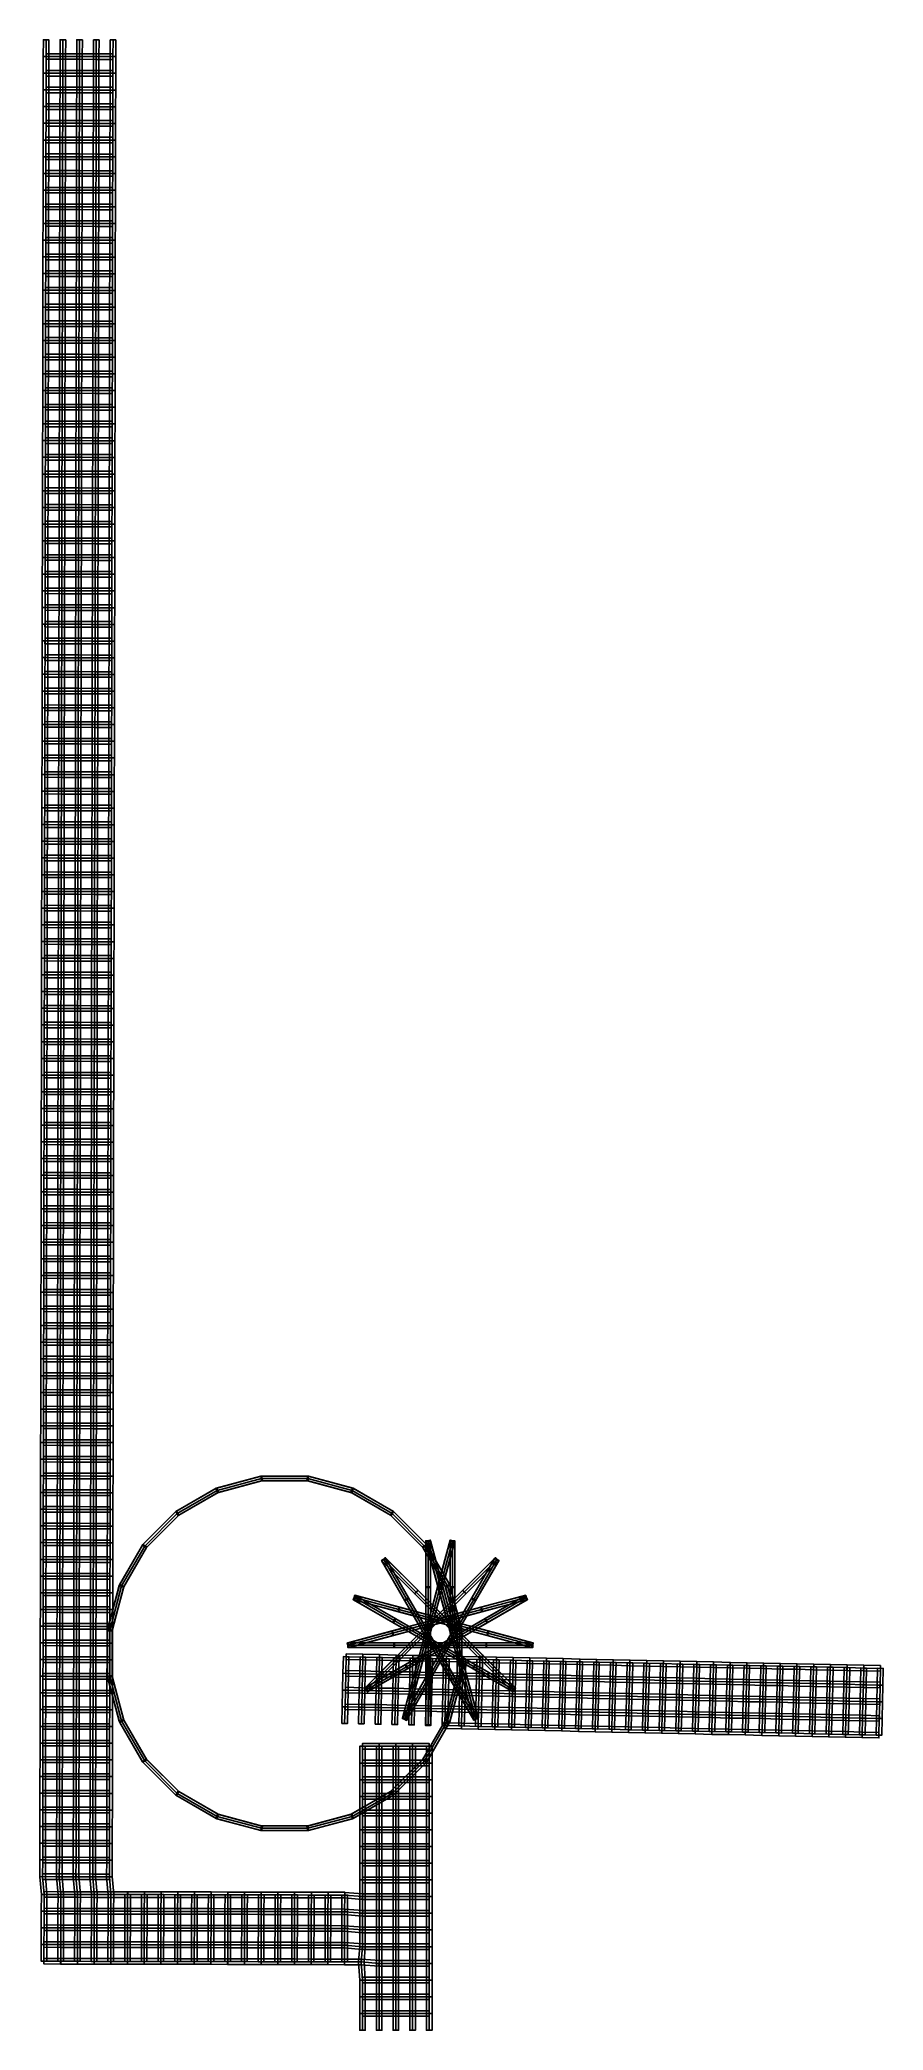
# Model space of a CAD drawing. Extents: x -300 to 609, y -118 to 2027.
import ezdxf

# ---------------------------------------------------------------- set-up
doc = ezdxf.new("R2010")
doc.units = 0

msp = doc.modelspace()

# ---------------------------------------------------------------- linework, layer by layer
at = {"layer": 'TUNNELS'}
for points in [[(-296, 2009.2167, -1.5), (-290, 2009.1833, -1.5), (-289.9, 2027.1833, -1.5), (-295.9, 2027.2167, -1.5)], [(-290, 2009.1833, 1.5), (-296, 2009.2167, 1.5), (-295.9, 2027.2167, 1.5), (-289.9, 2027.1833, 1.5)], [(-296, 2009.2167, 1.5), (-296, 2009.2167, -1.5), (-295.9, 2027.2167, -1.5), (-295.9, 2027.2167, 1.5)], [(-295.9, 2027.2167, -1.5), (-295.9, 2027.2167, 1.5), (-289.9, 2027.1833, 1.5), (-289.9, 2027.1833, -1.5)], [(-290, 2009.1833, -1.5), (-290, 2009.1833, 1.5), (-289.9, 2027.1833, 1.5), (-289.9, 2027.1833, -1.5)], [(-278, 2009.2167, -1.5), (-272, 2009.1833, -1.5), (-271.9, 2027.1833, -1.5), (-277.9, 2027.2167, -1.5)], [(-272, 2009.1833, 1.5), (-278, 2009.2167, 1.5), (-277.9, 2027.2167, 1.5), (-271.9, 2027.1833, 1.5)], [(-278, 2009.2167, 1.5), (-278, 2009.2167, -1.5), (-277.9, 2027.2167, -1.5), (-277.9, 2027.2167, 1.5)], [(-277.9, 2027.2167, -1.5), (-277.9, 2027.2167, 1.5), (-271.9, 2027.1833, 1.5), (-271.9, 2027.1833, -1.5)], [(-272, 2009.1833, -1.5), (-272, 2009.1833, 1.5), (-271.9, 2027.1833, 1.5), (-271.9, 2027.1833, -1.5)], [(-260, 2009.2167, -1.5), (-254, 2009.1833, -1.5), (-253.9, 2027.1833, -1.5), (-259.9, 2027.2167, -1.5)], [(-254, 2009.1833, 1.5), (-260, 2009.2167, 1.5), (-259.9, 2027.2167, 1.5), (-253.9, 2027.1833, 1.5)], [(-260, 2009.2167, 1.5), (-260, 2009.2167, -1.5), (-259.9, 2027.2167, -1.5), (-259.9, 2027.2167, 1.5)], [(-259.9, 2027.2167, -1.5), (-259.9, 2027.2167, 1.5), (-253.9, 2027.1833, 1.5), (-253.9, 2027.1833, -1.5)], [(-254, 2009.1833, -1.5), (-254, 2009.1833, 1.5), (-253.9, 2027.1833, 1.5), (-253.9, 2027.1833, -1.5)], [(-242, 2009.1167, -1.5), (-236, 2009.0833, -1.5), (-235.9, 2027.0833, -1.5), (-241.9, 2027.1167, -1.5)], [(-236, 2009.0833, 1.5), (-242, 2009.1167, 1.5), (-241.9, 2027.1167, 1.5), (-235.9, 2027.0833, 1.5)], [(-242, 2009.1167, 1.5), (-242, 2009.1167, -1.5), (-241.9, 2027.1167, -1.5), (-241.9, 2027.1167, 1.5)], [(-241.9, 2027.1167, -1.5), (-241.9, 2027.1167, 1.5), (-235.9, 2027.0833, 1.5), (-235.9, 2027.0833, -1.5)], [(-236, 2009.0833, -1.5), (-236, 2009.0833, 1.5), (-235.9, 2027.0833, 1.5), (-235.9, 2027.0833, -1.5)], [(-224, 2009.1167, -1.5), (-218, 2009.0833, -1.5), (-217.9, 2027.0833, -1.5), (-223.9, 2027.1167, -1.5)], [(-218, 2009.0833, 1.5), (-224, 2009.1167, 1.5), (-223.9, 2027.1167, 1.5), (-217.9, 2027.0833, 1.5)], [(-224, 2009.1167, 1.5), (-224, 2009.1167, -1.5), (-223.9, 2027.1167, -1.5), (-223.9, 2027.1167, 1.5)], [(-223.9, 2027.1167, -1.5), (-223.9, 2027.1167, 1.5), (-217.9, 2027.0833, 1.5), (-217.9, 2027.0833, -1.5)], [(-218, 2009.0833, -1.5), (-218, 2009.0833, 1.5), (-217.9, 2027.0833, 1.5), (-217.9, 2027.0833, -1.5)], [(-296, 2009.2167, -1.5), (-290, 2009.1833, -1.5), (-290, 2009.1833, 1.5), (-296, 2009.2167, 1.5)], [(-296, 1991.2, -1.5), (-290, 1991.2, -1.5), (-290, 2009.2, -1.5), (-296, 2009.2, -1.5)], [(-290, 1991.2, 1.5), (-296, 1991.2, 1.5), (-296, 2009.2, 1.5), (-290, 2009.2, 1.5)], [(-296, 1991.2, 1.5), (-296, 1991.2, -1.5), (-296, 2009.2, -1.5), (-296, 2009.2, 1.5)], [(-296, 2009.2, -1.5), (-296, 2009.2, 1.5), (-290, 2009.2, 1.5), (-290, 2009.2, -1.5)], [(-293, 2012.2, -1.5), (-293, 2006.2, -1.5), (-275, 2006.2, -1.5), (-275, 2012.2, -1.5)], [(-293, 2006.2, 1.5), (-293, 2012.2, 1.5), (-275, 2012.2, 1.5), (-275, 2006.2, 1.5)], [(-293, 2012.2, 1.5), (-293, 2012.2, -1.5), (-275, 2012.2, -1.5), (-275, 2012.2, 1.5)], [(-293, 2012.2, -1.5), (-293, 2006.2, -1.5), (-293, 2006.2, 1.5), (-293, 2012.2, 1.5)], [(-293, 2006.2, -1.5), (-293, 2006.2, 1.5), (-275, 2006.2, 1.5), (-275, 2006.2, -1.5)], [(-290, 1991.2, -1.5), (-290, 1991.2, 1.5), (-290, 2009.2, 1.5), (-290, 2009.2, -1.5)], [(-278, 2009.2167, -1.5), (-272, 2009.1833, -1.5), (-272, 2009.1833, 1.5), (-278, 2009.2167, 1.5)], [(-278, 1991.2, -1.5), (-272, 1991.2, -1.5), (-272, 2009.2, -1.5), (-278, 2009.2, -1.5)], [(-272, 1991.2, 1.5), (-278, 1991.2, 1.5), (-278, 2009.2, 1.5), (-272, 2009.2, 1.5)], [(-278, 1991.2, 1.5), (-278, 1991.2, -1.5), (-278, 2009.2, -1.5), (-278, 2009.2, 1.5)], [(-278, 2009.2, -1.5), (-278, 2009.2, 1.5), (-272, 2009.2, 1.5), (-272, 2009.2, -1.5)], [(-275, 2012.2, -1.5), (-275, 2012.2, 1.5), (-275, 2006.2, 1.5), (-275, 2006.2, -1.5)], [(-275, 2012.2, -1.5), (-275, 2006.2, -1.5), (-257, 2006.2, -1.5), (-257, 2012.2, -1.5)], [(-275, 2006.2, 1.5), (-275, 2012.2, 1.5), (-257, 2012.2, 1.5), (-257, 2006.2, 1.5)], [(-275, 2012.2, 1.5), (-275, 2012.2, -1.5), (-257, 2012.2, -1.5), (-257, 2012.2, 1.5)], [(-275, 2012.2, -1.5), (-275, 2006.2, -1.5), (-275, 2006.2, 1.5), (-275, 2012.2, 1.5)], [(-275, 2006.2, -1.5), (-275, 2006.2, 1.5), (-257, 2006.2, 1.5), (-257, 2006.2, -1.5)], [(-272, 1991.2, -1.5), (-272, 1991.2, 1.5), (-272, 2009.2, 1.5), (-272, 2009.2, -1.5)], [(-260, 2009.2167, -1.5), (-254, 2009.1833, -1.5), (-254, 2009.1833, 1.5), (-260, 2009.2167, 1.5)], [(-260, 1991.2, -1.5), (-254, 1991.2, -1.5), (-254, 2009.2, -1.5), (-260, 2009.2, -1.5)], [(-254, 1991.2, 1.5), (-260, 1991.2, 1.5), (-260, 2009.2, 1.5), (-254, 2009.2, 1.5)], [(-260, 1991.2, 1.5), (-260, 1991.2, -1.5), (-260, 2009.2, -1.5), (-260, 2009.2, 1.5)], [(-260, 2009.2, -1.5), (-260, 2009.2, 1.5), (-254, 2009.2, 1.5), (-254, 2009.2, -1.5)], [(-256.9833, 2012.2, -1.5), (-257.0167, 2006.2, -1.5), (-239.0167, 2006.1, -1.5), (-238.9833, 2012.1, -1.5)], [(-257.0167, 2006.2, 1.5), (-256.9833, 2012.2, 1.5), (-238.9833, 2012.1, 1.5), (-239.0167, 2006.1, 1.5)], [(-256.9833, 2012.2, -1.5), (-257.0167, 2006.2, -1.5), (-257.0167, 2006.2, 1.5), (-256.9833, 2012.2, 1.5)], [(-257.0167, 2006.2, -1.5), (-257.0167, 2006.2, 1.5), (-239.0167, 2006.1, 1.5), (-239.0167, 2006.1, -1.5)], [(-257, 2012.2, -1.5), (-257, 2012.2, 1.5), (-257, 2006.2, 1.5), (-257, 2006.2, -1.5)], [(-256.9833, 2012.2, 1.5), (-256.9833, 2012.2, -1.5), (-238.9833, 2012.1, -1.5), (-238.9833, 2012.1, 1.5)], [(-254, 1991.2, -1.5), (-254, 1991.2, 1.5), (-254, 2009.2, 1.5), (-254, 2009.2, -1.5)], [(-242, 2009.1167, -1.5), (-236, 2009.0833, -1.5), (-236, 2009.0833, 1.5), (-242, 2009.1167, 1.5)], [(-242, 1991.1, -1.5), (-236, 1991.1, -1.5), (-236, 2009.1, -1.5), (-242, 2009.1, -1.5)], [(-236, 1991.1, 1.5), (-242, 1991.1, 1.5), (-242, 2009.1, 1.5), (-236, 2009.1, 1.5)], [(-242, 1991.1, 1.5), (-242, 1991.1, -1.5), (-242, 2009.1, -1.5), (-242, 2009.1, 1.5)], [(-242, 2009.1, -1.5), (-242, 2009.1, 1.5), (-236, 2009.1, 1.5), (-236, 2009.1, -1.5)], [(-238.9833, 2012.1, -1.5), (-238.9833, 2012.1, 1.5), (-239.0167, 2006.1, 1.5), (-239.0167, 2006.1, -1.5)], [(-239, 2012.1, -1.5), (-239, 2006.1, -1.5), (-221, 2006.1, -1.5), (-221, 2012.1, -1.5)], [(-239, 2006.1, 1.5), (-239, 2012.1, 1.5), (-221, 2012.1, 1.5), (-221, 2006.1, 1.5)], [(-239, 2012.1, 1.5), (-239, 2012.1, -1.5), (-221, 2012.1, -1.5), (-221, 2012.1, 1.5)], [(-239, 2012.1, -1.5), (-239, 2006.1, -1.5), (-239, 2006.1, 1.5), (-239, 2012.1, 1.5)], [(-239, 2006.1, -1.5), (-239, 2006.1, 1.5), (-221, 2006.1, 1.5), (-221, 2006.1, -1.5)], [(-236, 1991.1, -1.5), (-236, 1991.1, 1.5), (-236, 2009.1, 1.5), (-236, 2009.1, -1.5)], [(-224, 2009.1167, -1.5), (-218, 2009.0833, -1.5), (-218, 2009.0833, 1.5), (-224, 2009.1167, 1.5)], [(-224, 1991.1, -1.5), (-218, 1991.1, -1.5), (-218, 2009.1, -1.5), (-224, 2009.1, -1.5)], [(-218, 1991.1, 1.5), (-224, 1991.1, 1.5), (-224, 2009.1, 1.5), (-218, 2009.1, 1.5)], [(-224, 1991.1, 1.5), (-224, 1991.1, -1.5), (-224, 2009.1, -1.5), (-224, 2009.1, 1.5)], [(-224, 2009.1, -1.5), (-224, 2009.1, 1.5), (-218, 2009.1, 1.5), (-218, 2009.1, -1.5)], [(-221, 2012.1, -1.5), (-221, 2012.1, 1.5), (-221, 2006.1, 1.5), (-221, 2006.1, -1.5)], [(-218, 1991.1, -1.5), (-218, 1991.1, 1.5), (-218, 2009.1, 1.5), (-218, 2009.1, -1.5)], [(-296, 1973.2, -1.5), (-290, 1973.2, -1.5), (-290, 1991.2, -1.5), (-296, 1991.2, -1.5)], [(-290, 1973.2, 1.5), (-296, 1973.2, 1.5), (-296, 1991.2, 1.5), (-290, 1991.2, 1.5)], [(-296, 1973.2, 1.5), (-296, 1973.2, -1.5), (-296, 1991.2, -1.5), (-296, 1991.2, 1.5)], [(-296, 1991.2, -1.5), (-296, 1991.2, 1.5), (-290, 1991.2, 1.5), (-290, 1991.2, -1.5)], [(-296, 1991.2, -1.5), (-290, 1991.2, -1.5), (-290, 1991.2, 1.5), (-296, 1991.2, 1.5)], [(-293, 1994.2, -1.5), (-293, 1988.2, -1.5), (-275, 1988.2, -1.5), (-275, 1994.2, -1.5)], [(-293, 1988.2, 1.5), (-293, 1994.2, 1.5), (-275, 1994.2, 1.5), (-275, 1988.2, 1.5)], [(-293, 1994.2, 1.5), (-293, 1994.2, -1.5), (-275, 1994.2, -1.5), (-275, 1994.2, 1.5)], [(-293, 1994.2, -1.5), (-293, 1988.2, -1.5), (-293, 1988.2, 1.5), (-293, 1994.2, 1.5)], [(-293, 1988.2, -1.5), (-293, 1988.2, 1.5), (-275, 1988.2, 1.5), (-275, 1988.2, -1.5)], [(-293, 1976.2, -1.5), (-293, 1970.2, -1.5), (-275, 1970.2, -1.5), (-275, 1976.2, -1.5)], [(-293, 1970.2, 1.5), (-293, 1976.2, 1.5), (-275, 1976.2, 1.5), (-275, 1970.2, 1.5)], [(-293, 1976.2, 1.5), (-293, 1976.2, -1.5), (-275, 1976.2, -1.5), (-275, 1976.2, 1.5)], [(-293, 1976.2, -1.5), (-293, 1970.2, -1.5), (-293, 1970.2, 1.5), (-293, 1976.2, 1.5)], [(-290, 1973.2, -1.5), (-290, 1973.2, 1.5), (-290, 1991.2, 1.5), (-290, 1991.2, -1.5)], [(-278, 1973.2, -1.5), (-272, 1973.2, -1.5), (-272, 1991.2, -1.5), (-278, 1991.2, -1.5)], [(-272, 1973.2, 1.5), (-278, 1973.2, 1.5), (-278, 1991.2, 1.5), (-272, 1991.2, 1.5)], [(-278, 1973.2, 1.5), (-278, 1973.2, -1.5), (-278, 1991.2, -1.5), (-278, 1991.2, 1.5)], [(-278, 1991.2, -1.5), (-278, 1991.2, 1.5), (-272, 1991.2, 1.5), (-272, 1991.2, -1.5)], [(-278, 1991.2, -1.5), (-272, 1991.2, -1.5), (-272, 1991.2, 1.5), (-278, 1991.2, 1.5)], [(-275, 1994.2, -1.5), (-275, 1994.2, 1.5), (-275, 1988.2, 1.5), (-275, 1988.2, -1.5)], [(-275, 1994.2, -1.5), (-275, 1988.2, -1.5), (-257, 1988.2, -1.5), (-257, 1994.2, -1.5)], [(-275, 1988.2, 1.5), (-275, 1994.2, 1.5), (-257, 1994.2, 1.5), (-257, 1988.2, 1.5)], [(-275, 1994.2, 1.5), (-275, 1994.2, -1.5), (-257, 1994.2, -1.5), (-257, 1994.2, 1.5)], [(-275, 1994.2, -1.5), (-275, 1988.2, -1.5), (-275, 1988.2, 1.5), (-275, 1994.2, 1.5)], [(-275, 1988.2, -1.5), (-275, 1988.2, 1.5), (-257, 1988.2, 1.5), (-257, 1988.2, -1.5)], [(-275, 1976.2, -1.5), (-275, 1976.2, 1.5), (-275, 1970.2, 1.5), (-275, 1970.2, -1.5)], [(-275, 1976.2, -1.5), (-275, 1970.2, -1.5), (-257, 1970.2, -1.5), (-257, 1976.2, -1.5)], [(-275, 1970.2, 1.5), (-275, 1976.2, 1.5), (-257, 1976.2, 1.5), (-257, 1970.2, 1.5)], [(-275, 1976.2, 1.5), (-275, 1976.2, -1.5), (-257, 1976.2, -1.5), (-257, 1976.2, 1.5)], [(-275, 1976.2, -1.5), (-275, 1970.2, -1.5), (-275, 1970.2, 1.5), (-275, 1976.2, 1.5)], [(-272, 1973.2, -1.5), (-272, 1973.2, 1.5), (-272, 1991.2, 1.5), (-272, 1991.2, -1.5)], [(-260, 1973.2, -1.5), (-254, 1973.2, -1.5), (-254, 1991.2, -1.5), (-260, 1991.2, -1.5)], [(-254, 1973.2, 1.5), (-260, 1973.2, 1.5), (-260, 1991.2, 1.5), (-254, 1991.2, 1.5)], [(-260, 1973.2, 1.5), (-260, 1973.2, -1.5), (-260, 1991.2, -1.5), (-260, 1991.2, 1.5)], [(-260, 1991.2, -1.5), (-260, 1991.2, 1.5), (-254, 1991.2, 1.5), (-254, 1991.2, -1.5)], [(-260, 1991.2, -1.5), (-254, 1991.2, -1.5), (-254, 1991.2, 1.5), (-260, 1991.2, 1.5)], [(-256.9833, 1994.2, -1.5), (-257.0167, 1988.2, -1.5), (-239.0167, 1988.1, -1.5), (-238.9833, 1994.1, -1.5)], [(-257.0167, 1988.2, 1.5), (-256.9833, 1994.2, 1.5), (-238.9833, 1994.1, 1.5), (-239.0167, 1988.1, 1.5)], [(-256.9833, 1994.2, -1.5), (-257.0167, 1988.2, -1.5), (-257.0167, 1988.2, 1.5), (-256.9833, 1994.2, 1.5)], [(-257.0167, 1988.2, -1.5), (-257.0167, 1988.2, 1.5), (-239.0167, 1988.1, 1.5), (-239.0167, 1988.1, -1.5)], [(-256.9833, 1976.2, -1.5), (-257.0167, 1970.2, -1.5), (-239.0167, 1970.1, -1.5), (-238.9833, 1976.1, -1.5)], [(-257.0167, 1970.2, 1.5), (-256.9833, 1976.2, 1.5), (-238.9833, 1976.1, 1.5), (-239.0167, 1970.1, 1.5)], [(-256.9833, 1976.2, -1.5), (-257.0167, 1970.2, -1.5), (-257.0167, 1970.2, 1.5), (-256.9833, 1976.2, 1.5)], [(-257, 1994.2, -1.5), (-257, 1994.2, 1.5), (-257, 1988.2, 1.5), (-257, 1988.2, -1.5)], [(-257, 1976.2, -1.5), (-257, 1976.2, 1.5), (-257, 1970.2, 1.5), (-257, 1970.2, -1.5)], [(-256.9833, 1994.2, 1.5), (-256.9833, 1994.2, -1.5), (-238.9833, 1994.1, -1.5), (-238.9833, 1994.1, 1.5)], [(-256.9833, 1976.2, 1.5), (-256.9833, 1976.2, -1.5), (-238.9833, 1976.1, -1.5), (-238.9833, 1976.1, 1.5)], [(-254, 1973.2, -1.5), (-254, 1973.2, 1.5), (-254, 1991.2, 1.5), (-254, 1991.2, -1.5)], [(-242, 1973.1, -1.5), (-236, 1973.1, -1.5), (-236, 1991.1, -1.5), (-242, 1991.1, -1.5)], [(-236, 1973.1, 1.5), (-242, 1973.1, 1.5), (-242, 1991.1, 1.5), (-236, 1991.1, 1.5)], [(-242, 1973.1, 1.5), (-242, 1973.1, -1.5), (-242, 1991.1, -1.5), (-242, 1991.1, 1.5)], [(-242, 1991.1, -1.5), (-242, 1991.1, 1.5), (-236, 1991.1, 1.5), (-236, 1991.1, -1.5)], [(-242, 1991.1, -1.5), (-236, 1991.1, -1.5), (-236, 1991.1, 1.5), (-242, 1991.1, 1.5)], [(-238.9833, 1994.1, -1.5), (-238.9833, 1994.1, 1.5), (-239.0167, 1988.1, 1.5), (-239.0167, 1988.1, -1.5)], [(-238.9833, 1976.1, -1.5), (-238.9833, 1976.1, 1.5), (-239.0167, 1970.1, 1.5), (-239.0167, 1970.1, -1.5)], [(-239, 1994.1, -1.5), (-239, 1988.1, -1.5), (-221, 1988.1, -1.5), (-221, 1994.1, -1.5)], [(-239, 1988.1, 1.5), (-239, 1994.1, 1.5), (-221, 1994.1, 1.5), (-221, 1988.1, 1.5)], [(-239, 1994.1, 1.5), (-239, 1994.1, -1.5), (-221, 1994.1, -1.5), (-221, 1994.1, 1.5)], [(-239, 1994.1, -1.5), (-239, 1988.1, -1.5), (-239, 1988.1, 1.5), (-239, 1994.1, 1.5)], [(-239, 1988.1, -1.5), (-239, 1988.1, 1.5), (-221, 1988.1, 1.5), (-221, 1988.1, -1.5)], [(-239, 1976.1, -1.5), (-239, 1970.1, -1.5), (-221, 1970.1, -1.5), (-221, 1976.1, -1.5)], [(-239, 1970.1, 1.5), (-239, 1976.1, 1.5), (-221, 1976.1, 1.5), (-221, 1970.1, 1.5)], [(-239, 1976.1, 1.5), (-239, 1976.1, -1.5), (-221, 1976.1, -1.5), (-221, 1976.1, 1.5)], [(-239, 1976.1, -1.5), (-239, 1970.1, -1.5), (-239, 1970.1, 1.5), (-239, 1976.1, 1.5)], [(-236, 1973.1, -1.5), (-236, 1973.1, 1.5), (-236, 1991.1, 1.5), (-236, 1991.1, -1.5)], [(-224, 1973.1, -1.5), (-218, 1973.1, -1.5), (-218, 1991.1, -1.5), (-224, 1991.1, -1.5)], [(-218, 1973.1, 1.5), (-224, 1973.1, 1.5), (-224, 1991.1, 1.5), (-218, 1991.1, 1.5)], [(-224, 1973.1, 1.5), (-224, 1973.1, -1.5), (-224, 1991.1, -1.5), (-224, 1991.1, 1.5)], [(-224, 1991.1, -1.5), (-224, 1991.1, 1.5), (-218, 1991.1, 1.5), (-218, 1991.1, -1.5)], [(-224, 1991.1, -1.5), (-218, 1991.1, -1.5), (-218, 1991.1, 1.5), (-224, 1991.1, 1.5)], [(-221, 1994.1, -1.5), (-221, 1994.1, 1.5), (-221, 1988.1, 1.5), (-221, 1988.1, -1.5)], [(-221, 1976.1, -1.5), (-221, 1976.1, 1.5), (-221, 1970.1, 1.5), (-221, 1970.1, -1.5)], [(-218, 1973.1, -1.5), (-218, 1973.1, 1.5), (-218, 1991.1, 1.5), (-218, 1991.1, -1.5)], [(-296.1, 1955.2167, -1.5), (-290.1, 1955.1833, -1.5), (-290, 1973.1833, -1.5), (-296, 1973.2167, -1.5)], [(-290.1, 1955.1833, 1.5), (-296.1, 1955.2167, 1.5), (-296, 1973.2167, 1.5), (-290, 1973.1833, 1.5)], [(-296.1, 1955.2167, 1.5), (-296.1, 1955.2167, -1.5), (-296, 1973.2167, -1.5), (-296, 1973.2167, 1.5)], [(-296.1, 1955.2167, -1.5), (-290.1, 1955.1833, -1.5), (-290.1, 1955.1833, 1.5), (-296.1, 1955.2167, 1.5)], [(-296.1, 1937.2, -1.5), (-290.1, 1937.2, -1.5), (-290.1, 1955.2, -1.5), (-296.1, 1955.2, -1.5)], [(-290.1, 1937.2, 1.5), (-296.1, 1937.2, 1.5), (-296.1, 1955.2, 1.5), (-290.1, 1955.2, 1.5)], [(-296.1, 1937.2, 1.5), (-296.1, 1937.2, -1.5), (-296.1, 1955.2, -1.5), (-296.1, 1955.2, 1.5)], [(-296.1, 1955.2, -1.5), (-296.1, 1955.2, 1.5), (-290.1, 1955.2, 1.5), (-290.1, 1955.2, -1.5)], [(-296, 1973.2167, -1.5), (-296, 1973.2167, 1.5), (-290, 1973.1833, 1.5), (-290, 1973.1833, -1.5)], [(-296, 1973.2, -1.5), (-290, 1973.2, -1.5), (-290, 1973.2, 1.5), (-296, 1973.2, 1.5)], [(-293.1, 1958.2, -1.5), (-293.1, 1952.2, -1.5), (-275.1, 1952.2, -1.5), (-275.1, 1958.2, -1.5)], [(-293.1, 1952.2, 1.5), (-293.1, 1958.2, 1.5), (-275.1, 1958.2, 1.5), (-275.1, 1952.2, 1.5)], [(-293.1, 1958.2, 1.5), (-293.1, 1958.2, -1.5), (-275.1, 1958.2, -1.5), (-275.1, 1958.2, 1.5)], [(-293.1, 1958.2, -1.5), (-293.1, 1952.2, -1.5), (-293.1, 1952.2, 1.5), (-293.1, 1958.2, 1.5)], [(-293, 1970.2, -1.5), (-293, 1970.2, 1.5), (-275, 1970.2, 1.5), (-275, 1970.2, -1.5)], [(-290.1, 1955.1833, -1.5), (-290.1, 1955.1833, 1.5), (-290, 1973.1833, 1.5), (-290, 1973.1833, -1.5)], [(-290.1, 1937.2, -1.5), (-290.1, 1937.2, 1.5), (-290.1, 1955.2, 1.5), (-290.1, 1955.2, -1.5)], [(-278.1, 1955.2167, -1.5), (-272.1, 1955.1833, -1.5), (-272, 1973.1833, -1.5), (-278, 1973.2167, -1.5)], [(-272.1, 1955.1833, 1.5), (-278.1, 1955.2167, 1.5), (-278, 1973.2167, 1.5), (-272, 1973.1833, 1.5)], [(-278.1, 1955.2167, 1.5), (-278.1, 1955.2167, -1.5), (-278, 1973.2167, -1.5), (-278, 1973.2167, 1.5)], [(-278.1, 1955.2167, -1.5), (-272.1, 1955.1833, -1.5), (-272.1, 1955.1833, 1.5), (-278.1, 1955.2167, 1.5)], [(-278.1, 1937.2, -1.5), (-272.1, 1937.2, -1.5), (-272.1, 1955.2, -1.5), (-278.1, 1955.2, -1.5)], [(-272.1, 1937.2, 1.5), (-278.1, 1937.2, 1.5), (-278.1, 1955.2, 1.5), (-272.1, 1955.2, 1.5)], [(-278.1, 1937.2, 1.5), (-278.1, 1937.2, -1.5), (-278.1, 1955.2, -1.5), (-278.1, 1955.2, 1.5)], [(-278.1, 1955.2, -1.5), (-278.1, 1955.2, 1.5), (-272.1, 1955.2, 1.5), (-272.1, 1955.2, -1.5)], [(-278, 1973.2167, -1.5), (-278, 1973.2167, 1.5), (-272, 1973.1833, 1.5), (-272, 1973.1833, -1.5)], [(-278, 1973.2, -1.5), (-272, 1973.2, -1.5), (-272, 1973.2, 1.5), (-278, 1973.2, 1.5)], [(-275.1, 1958.2, -1.5), (-275.1, 1958.2, 1.5), (-275.1, 1952.2, 1.5), (-275.1, 1952.2, -1.5)], [(-275.1, 1958.2, -1.5), (-275.1, 1952.2, -1.5), (-257.1, 1952.2, -1.5), (-257.1, 1958.2, -1.5)], [(-275.1, 1952.2, 1.5), (-275.1, 1958.2, 1.5), (-257.1, 1958.2, 1.5), (-257.1, 1952.2, 1.5)], [(-275.1, 1958.2, 1.5), (-275.1, 1958.2, -1.5), (-257.1, 1958.2, -1.5), (-257.1, 1958.2, 1.5)], [(-275.1, 1958.2, -1.5), (-275.1, 1952.2, -1.5), (-275.1, 1952.2, 1.5), (-275.1, 1958.2, 1.5)], [(-275, 1970.2, -1.5), (-275, 1970.2, 1.5), (-257, 1970.2, 1.5), (-257, 1970.2, -1.5)], [(-272.1, 1955.1833, -1.5), (-272.1, 1955.1833, 1.5), (-272, 1973.1833, 1.5), (-272, 1973.1833, -1.5)], [(-272.1, 1937.2, -1.5), (-272.1, 1937.2, 1.5), (-272.1, 1955.2, 1.5), (-272.1, 1955.2, -1.5)], [(-260.1, 1955.2167, -1.5), (-254.1, 1955.1833, -1.5), (-254, 1973.1833, -1.5), (-260, 1973.2167, -1.5)], [(-254.1, 1955.1833, 1.5), (-260.1, 1955.2167, 1.5), (-260, 1973.2167, 1.5), (-254, 1973.1833, 1.5)], [(-260.1, 1955.2167, 1.5), (-260.1, 1955.2167, -1.5), (-260, 1973.2167, -1.5), (-260, 1973.2167, 1.5)], [(-260.1, 1955.2167, -1.5), (-254.1, 1955.1833, -1.5), (-254.1, 1955.1833, 1.5), (-260.1, 1955.2167, 1.5)], [(-260.1, 1937.2, -1.5), (-254.1, 1937.2, -1.5), (-254.1, 1955.2, -1.5), (-260.1, 1955.2, -1.5)], [(-254.1, 1937.2, 1.5), (-260.1, 1937.2, 1.5), (-260.1, 1955.2, 1.5), (-254.1, 1955.2, 1.5)], [(-260.1, 1937.2, 1.5), (-260.1, 1937.2, -1.5), (-260.1, 1955.2, -1.5), (-260.1, 1955.2, 1.5)], [(-260.1, 1955.2, -1.5), (-260.1, 1955.2, 1.5), (-254.1, 1955.2, 1.5), (-254.1, 1955.2, -1.5)], [(-260, 1973.2167, -1.5), (-260, 1973.2167, 1.5), (-254, 1973.1833, 1.5), (-254, 1973.1833, -1.5)], [(-260, 1973.2, -1.5), (-254, 1973.2, -1.5), (-254, 1973.2, 1.5), (-260, 1973.2, 1.5)], [(-257.0833, 1958.2, -1.5), (-257.1167, 1952.2, -1.5), (-239.1167, 1952.1, -1.5), (-239.0833, 1958.1, -1.5)], [(-257.1167, 1952.2, 1.5), (-257.0833, 1958.2, 1.5), (-239.0833, 1958.1, 1.5), (-239.1167, 1952.1, 1.5)], [(-257.0833, 1958.2, -1.5), (-257.1167, 1952.2, -1.5), (-257.1167, 1952.2, 1.5), (-257.0833, 1958.2, 1.5)], [(-257.1, 1958.2, -1.5), (-257.1, 1958.2, 1.5), (-257.1, 1952.2, 1.5), (-257.1, 1952.2, -1.5)], [(-257.0833, 1958.2, 1.5), (-257.0833, 1958.2, -1.5), (-239.0833, 1958.1, -1.5), (-239.0833, 1958.1, 1.5)], [(-257.0167, 1970.2, -1.5), (-257.0167, 1970.2, 1.5), (-239.0167, 1970.1, 1.5), (-239.0167, 1970.1, -1.5)], [(-254.1, 1955.1833, -1.5), (-254.1, 1955.1833, 1.5), (-254, 1973.1833, 1.5), (-254, 1973.1833, -1.5)], [(-254.1, 1937.2, -1.5), (-254.1, 1937.2, 1.5), (-254.1, 1955.2, 1.5), (-254.1, 1955.2, -1.5)], [(-242.1, 1955.1167, -1.5), (-236.1, 1955.0833, -1.5), (-236, 1973.0833, -1.5), (-242, 1973.1167, -1.5)], [(-236.1, 1955.0833, 1.5), (-242.1, 1955.1167, 1.5), (-242, 1973.1167, 1.5), (-236, 1973.0833, 1.5)], [(-242.1, 1955.1167, 1.5), (-242.1, 1955.1167, -1.5), (-242, 1973.1167, -1.5), (-242, 1973.1167, 1.5)], [(-242.1, 1955.1167, -1.5), (-236.1, 1955.0833, -1.5), (-236.1, 1955.0833, 1.5), (-242.1, 1955.1167, 1.5)], [(-242.1, 1937.1, -1.5), (-236.1, 1937.1, -1.5), (-236.1, 1955.1, -1.5), (-242.1, 1955.1, -1.5)], [(-236.1, 1937.1, 1.5), (-242.1, 1937.1, 1.5), (-242.1, 1955.1, 1.5), (-236.1, 1955.1, 1.5)], [(-242.1, 1937.1, 1.5), (-242.1, 1937.1, -1.5), (-242.1, 1955.1, -1.5), (-242.1, 1955.1, 1.5)], [(-242.1, 1955.1, -1.5), (-242.1, 1955.1, 1.5), (-236.1, 1955.1, 1.5), (-236.1, 1955.1, -1.5)], [(-242, 1973.1167, -1.5), (-242, 1973.1167, 1.5), (-236, 1973.0833, 1.5), (-236, 1973.0833, -1.5)], [(-242, 1973.1, -1.5), (-236, 1973.1, -1.5), (-236, 1973.1, 1.5), (-242, 1973.1, 1.5)], [(-239.0833, 1958.1, -1.5), (-239.0833, 1958.1, 1.5), (-239.1167, 1952.1, 1.5), (-239.1167, 1952.1, -1.5)], [(-239.1, 1958.1, -1.5), (-239.1, 1952.1, -1.5), (-221.1, 1952.1, -1.5), (-221.1, 1958.1, -1.5)], [(-239.1, 1952.1, 1.5), (-239.1, 1958.1, 1.5), (-221.1, 1958.1, 1.5), (-221.1, 1952.1, 1.5)], [(-239.1, 1958.1, 1.5), (-239.1, 1958.1, -1.5), (-221.1, 1958.1, -1.5), (-221.1, 1958.1, 1.5)], [(-239.1, 1958.1, -1.5), (-239.1, 1952.1, -1.5), (-239.1, 1952.1, 1.5), (-239.1, 1958.1, 1.5)], [(-239, 1970.1, -1.5), (-239, 1970.1, 1.5), (-221, 1970.1, 1.5), (-221, 1970.1, -1.5)], [(-236.1, 1955.0833, -1.5), (-236.1, 1955.0833, 1.5), (-236, 1973.0833, 1.5), (-236, 1973.0833, -1.5)], [(-236.1, 1937.1, -1.5), (-236.1, 1937.1, 1.5), (-236.1, 1955.1, 1.5), (-236.1, 1955.1, -1.5)], [(-224.1, 1955.1167, -1.5), (-218.1, 1955.0833, -1.5), (-218, 1973.0833, -1.5), (-224, 1973.1167, -1.5)], [(-218.1, 1955.0833, 1.5), (-224.1, 1955.1167, 1.5), (-224, 1973.1167, 1.5), (-218, 1973.0833, 1.5)], [(-224.1, 1955.1167, 1.5), (-224.1, 1955.1167, -1.5), (-224, 1973.1167, -1.5), (-224, 1973.1167, 1.5)], [(-224.1, 1955.1167, -1.5), (-218.1, 1955.0833, -1.5), (-218.1, 1955.0833, 1.5), (-224.1, 1955.1167, 1.5)], [(-224.1, 1937.1, -1.5), (-218.1, 1937.1, -1.5), (-218.1, 1955.1, -1.5), (-224.1, 1955.1, -1.5)], [(-218.1, 1937.1, 1.5), (-224.1, 1937.1, 1.5), (-224.1, 1955.1, 1.5), (-218.1, 1955.1, 1.5)], [(-224.1, 1937.1, 1.5), (-224.1, 1937.1, -1.5), (-224.1, 1955.1, -1.5), (-224.1, 1955.1, 1.5)], [(-224.1, 1955.1, -1.5), (-224.1, 1955.1, 1.5), (-218.1, 1955.1, 1.5), (-218.1, 1955.1, -1.5)], [(-224, 1973.1167, -1.5), (-224, 1973.1167, 1.5), (-218, 1973.0833, 1.5), (-218, 1973.0833, -1.5)], [(-224, 1973.1, -1.5), (-218, 1973.1, -1.5), (-218, 1973.1, 1.5), (-224, 1973.1, 1.5)], [(-221.1, 1958.1, -1.5), (-221.1, 1958.1, 1.5), (-221.1, 1952.1, 1.5), (-221.1, 1952.1, -1.5)], [(-218.1, 1955.0833, -1.5), (-218.1, 1955.0833, 1.5), (-218, 1973.0833, 1.5), (-218, 1973.0833, -1.5)], [(-218.1, 1937.1, -1.5), (-218.1, 1937.1, 1.5), (-218.1, 1955.1, 1.5), (-218.1, 1955.1, -1.5)], [(-296.2, 1919.2167, -1.5), (-290.2, 1919.1833, -1.5), (-290.1, 1937.1833, -1.5), (-296.1, 1937.2167, -1.5)], [(-290.2, 1919.1833, 1.5), (-296.2, 1919.2167, 1.5), (-296.1, 1937.2167, 1.5), (-290.1, 1937.1833, 1.5)], [(-296.2, 1919.2167, 1.5), (-296.2, 1919.2167, -1.5), (-296.1, 1937.2167, -1.5), (-296.1, 1937.2167, 1.5)], [(-296.1, 1937.2167, -1.5), (-296.1, 1937.2167, 1.5), (-290.1, 1937.1833, 1.5), (-290.1, 1937.1833, -1.5)], [(-296.1, 1937.2, -1.5), (-290.1, 1937.2, -1.5), (-290.1, 1937.2, 1.5), (-296.1, 1937.2, 1.5)], [(-293.1, 1952.2, -1.5), (-293.1, 1952.2, 1.5), (-275.1, 1952.2, 1.5), (-275.1, 1952.2, -1.5)], [(-293.1, 1940.2, -1.5), (-293.1, 1934.2, -1.5), (-275.1, 1934.2, -1.5), (-275.1, 1940.2, -1.5)], [(-293.1, 1934.2, 1.5), (-293.1, 1940.2, 1.5), (-275.1, 1940.2, 1.5), (-275.1, 1934.2, 1.5)], [(-293.1, 1940.2, 1.5), (-293.1, 1940.2, -1.5), (-275.1, 1940.2, -1.5), (-275.1, 1940.2, 1.5)], [(-293.1, 1940.2, -1.5), (-293.1, 1934.2, -1.5), (-293.1, 1934.2, 1.5), (-293.1, 1940.2, 1.5)], [(-293.1, 1934.2, -1.5), (-293.1, 1934.2, 1.5), (-275.1, 1934.2, 1.5), (-275.1, 1934.2, -1.5)], [(-290.2, 1919.1833, -1.5), (-290.2, 1919.1833, 1.5), (-290.1, 1937.1833, 1.5), (-290.1, 1937.1833, -1.5)], [(-278.2, 1919.2167, -1.5), (-272.2, 1919.1833, -1.5), (-272.1, 1937.1833, -1.5), (-278.1, 1937.2167, -1.5)], [(-272.2, 1919.1833, 1.5), (-278.2, 1919.2167, 1.5), (-278.1, 1937.2167, 1.5), (-272.1, 1937.1833, 1.5)], [(-278.2, 1919.2167, 1.5), (-278.2, 1919.2167, -1.5), (-278.1, 1937.2167, -1.5), (-278.1, 1937.2167, 1.5)], [(-278.1, 1937.2167, -1.5), (-278.1, 1937.2167, 1.5), (-272.1, 1937.1833, 1.5), (-272.1, 1937.1833, -1.5)], [(-278.1, 1937.2, -1.5), (-272.1, 1937.2, -1.5), (-272.1, 1937.2, 1.5), (-278.1, 1937.2, 1.5)], [(-275.1, 1952.2, -1.5), (-275.1, 1952.2, 1.5), (-257.1, 1952.2, 1.5), (-257.1, 1952.2, -1.5)], [(-275.1, 1940.2, -1.5), (-275.1, 1940.2, 1.5), (-275.1, 1934.2, 1.5), (-275.1, 1934.2, -1.5)], [(-275.1, 1940.2, -1.5), (-275.1, 1934.2, -1.5), (-257.1, 1934.2, -1.5), (-257.1, 1940.2, -1.5)], [(-275.1, 1934.2, 1.5), (-275.1, 1940.2, 1.5), (-257.1, 1940.2, 1.5), (-257.1, 1934.2, 1.5)], [(-275.1, 1940.2, 1.5), (-275.1, 1940.2, -1.5), (-257.1, 1940.2, -1.5), (-257.1, 1940.2, 1.5)], [(-275.1, 1940.2, -1.5), (-275.1, 1934.2, -1.5), (-275.1, 1934.2, 1.5), (-275.1, 1940.2, 1.5)], [(-275.1, 1934.2, -1.5), (-275.1, 1934.2, 1.5), (-257.1, 1934.2, 1.5), (-257.1, 1934.2, -1.5)], [(-272.2, 1919.1833, -1.5), (-272.2, 1919.1833, 1.5), (-272.1, 1937.1833, 1.5), (-272.1, 1937.1833, -1.5)], [(-260.2, 1919.2167, -1.5), (-254.2, 1919.1833, -1.5), (-254.1, 1937.1833, -1.5), (-260.1, 1937.2167, -1.5)], [(-254.2, 1919.1833, 1.5), (-260.2, 1919.2167, 1.5), (-260.1, 1937.2167, 1.5), (-254.1, 1937.1833, 1.5)], [(-260.2, 1919.2167, 1.5), (-260.2, 1919.2167, -1.5), (-260.1, 1937.2167, -1.5), (-260.1, 1937.2167, 1.5)], [(-260.1, 1937.2167, -1.5), (-260.1, 1937.2167, 1.5), (-254.1, 1937.1833, 1.5), (-254.1, 1937.1833, -1.5)], [(-260.1, 1937.2, -1.5), (-254.1, 1937.2, -1.5), (-254.1, 1937.2, 1.5), (-260.1, 1937.2, 1.5)], [(-257.1167, 1952.2, -1.5), (-257.1167, 1952.2, 1.5), (-239.1167, 1952.1, 1.5), (-239.1167, 1952.1, -1.5)], [(-257.0833, 1940.2, -1.5), (-257.1167, 1934.2, -1.5), (-239.1167, 1934.1, -1.5), (-239.0833, 1940.1, -1.5)], [(-257.1167, 1934.2, 1.5), (-257.0833, 1940.2, 1.5), (-239.0833, 1940.1, 1.5), (-239.1167, 1934.1, 1.5)], [(-257.0833, 1940.2, -1.5), (-257.1167, 1934.2, -1.5), (-257.1167, 1934.2, 1.5), (-257.0833, 1940.2, 1.5)], [(-257.1167, 1934.2, -1.5), (-257.1167, 1934.2, 1.5), (-239.1167, 1934.1, 1.5), (-239.1167, 1934.1, -1.5)], [(-257.1, 1940.2, -1.5), (-257.1, 1940.2, 1.5), (-257.1, 1934.2, 1.5), (-257.1, 1934.2, -1.5)], [(-257.0833, 1940.2, 1.5), (-257.0833, 1940.2, -1.5), (-239.0833, 1940.1, -1.5), (-239.0833, 1940.1, 1.5)], [(-254.2, 1919.1833, -1.5), (-254.2, 1919.1833, 1.5), (-254.1, 1937.1833, 1.5), (-254.1, 1937.1833, -1.5)], [(-242.2, 1919.1167, -1.5), (-236.2, 1919.0833, -1.5), (-236.1, 1937.0833, -1.5), (-242.1, 1937.1167, -1.5)], [(-236.2, 1919.0833, 1.5), (-242.2, 1919.1167, 1.5), (-242.1, 1937.1167, 1.5), (-236.1, 1937.0833, 1.5)], [(-242.2, 1919.1167, 1.5), (-242.2, 1919.1167, -1.5), (-242.1, 1937.1167, -1.5), (-242.1, 1937.1167, 1.5)], [(-242.1, 1937.1167, -1.5), (-242.1, 1937.1167, 1.5), (-236.1, 1937.0833, 1.5), (-236.1, 1937.0833, -1.5)], [(-242.1, 1937.1, -1.5), (-236.1, 1937.1, -1.5), (-236.1, 1937.1, 1.5), (-242.1, 1937.1, 1.5)], [(-239.0833, 1940.1, -1.5), (-239.0833, 1940.1, 1.5), (-239.1167, 1934.1, 1.5), (-239.1167, 1934.1, -1.5)], [(-239.1, 1952.1, -1.5), (-239.1, 1952.1, 1.5), (-221.1, 1952.1, 1.5), (-221.1, 1952.1, -1.5)], [(-239.1, 1940.1, -1.5), (-239.1, 1934.1, -1.5), (-221.1, 1934.1, -1.5), (-221.1, 1940.1, -1.5)], [(-239.1, 1934.1, 1.5), (-239.1, 1940.1, 1.5), (-221.1, 1940.1, 1.5), (-221.1, 1934.1, 1.5)], [(-239.1, 1940.1, 1.5), (-239.1, 1940.1, -1.5), (-221.1, 1940.1, -1.5), (-221.1, 1940.1, 1.5)], [(-239.1, 1940.1, -1.5), (-239.1, 1934.1, -1.5), (-239.1, 1934.1, 1.5), (-239.1, 1940.1, 1.5)], [(-239.1, 1934.1, -1.5), (-239.1, 1934.1, 1.5), (-221.1, 1934.1, 1.5), (-221.1, 1934.1, -1.5)], [(-236.2, 1919.0833, -1.5), (-236.2, 1919.0833, 1.5), (-236.1, 1937.0833, 1.5), (-236.1, 1937.0833, -1.5)], [(-224.2, 1919.1167, -1.5), (-218.2, 1919.0833, -1.5), (-218.1, 1937.0833, -1.5), (-224.1, 1937.1167, -1.5)], [(-218.2, 1919.0833, 1.5), (-224.2, 1919.1167, 1.5), (-224.1, 1937.1167, 1.5), (-218.1, 1937.0833, 1.5)], [(-224.2, 1919.1167, 1.5), (-224.2, 1919.1167, -1.5), (-224.1, 1937.1167, -1.5), (-224.1, 1937.1167, 1.5)], [(-224.1, 1937.1167, -1.5), (-224.1, 1937.1167, 1.5), (-218.1, 1937.0833, 1.5), (-218.1, 1937.0833, -1.5)], [(-224.1, 1937.1, -1.5), (-218.1, 1937.1, -1.5), (-218.1, 1937.1, 1.5), (-224.1, 1937.1, 1.5)], [(-221.1, 1940.1, -1.5), (-221.1, 1940.1, 1.5), (-221.1, 1934.1, 1.5), (-221.1, 1934.1, -1.5)], [(-218.2, 1919.0833, -1.5), (-218.2, 1919.0833, 1.5), (-218.1, 1937.0833, 1.5), (-218.1, 1937.0833, -1.5)], [(-296.2, 1919.2167, -1.5), (-290.2, 1919.1833, -1.5), (-290.2, 1919.1833, 1.5), (-296.2, 1919.2167, 1.5)], [(-296.2, 1901.2, -1.5), (-290.2, 1901.2, -1.5), (-290.2, 1919.2, -1.5), (-296.2, 1919.2, -1.5)], [(-290.2, 1901.2, 1.5), (-296.2, 1901.2, 1.5), (-296.2, 1919.2, 1.5), (-290.2, 1919.2, 1.5)], [(-296.2, 1901.2, 1.5), (-296.2, 1901.2, -1.5), (-296.2, 1919.2, -1.5), (-296.2, 1919.2, 1.5)], [(-296.2, 1919.2, -1.5), (-296.2, 1919.2, 1.5), (-290.2, 1919.2, 1.5), (-290.2, 1919.2, -1.5)], [(-293.2, 1922.2, -1.5), (-293.2, 1916.2, -1.5), (-275.2, 1916.2, -1.5), (-275.2, 1922.2, -1.5)], [(-293.2, 1916.2, 1.5), (-293.2, 1922.2, 1.5), (-275.2, 1922.2, 1.5), (-275.2, 1916.2, 1.5)], [(-293.2, 1922.2, 1.5), (-293.2, 1922.2, -1.5), (-275.2, 1922.2, -1.5), (-275.2, 1922.2, 1.5)], [(-293.2, 1922.2, -1.5), (-293.2, 1916.2, -1.5), (-293.2, 1916.2, 1.5), (-293.2, 1922.2, 1.5)], [(-293.2, 1916.2, -1.5), (-293.2, 1916.2, 1.5), (-275.2, 1916.2, 1.5), (-275.2, 1916.2, -1.5)], [(-290.2, 1901.2, -1.5), (-290.2, 1901.2, 1.5), (-290.2, 1919.2, 1.5), (-290.2, 1919.2, -1.5)], [(-278.2, 1919.2167, -1.5), (-272.2, 1919.1833, -1.5), (-272.2, 1919.1833, 1.5), (-278.2, 1919.2167, 1.5)], [(-278.2, 1901.2, -1.5), (-272.2, 1901.2, -1.5), (-272.2, 1919.2, -1.5), (-278.2, 1919.2, -1.5)], [(-272.2, 1901.2, 1.5), (-278.2, 1901.2, 1.5), (-278.2, 1919.2, 1.5), (-272.2, 1919.2, 1.5)], [(-278.2, 1901.2, 1.5), (-278.2, 1901.2, -1.5), (-278.2, 1919.2, -1.5), (-278.2, 1919.2, 1.5)], [(-278.2, 1919.2, -1.5), (-278.2, 1919.2, 1.5), (-272.2, 1919.2, 1.5), (-272.2, 1919.2, -1.5)], [(-275.2, 1922.2, -1.5), (-275.2, 1922.2, 1.5), (-275.2, 1916.2, 1.5), (-275.2, 1916.2, -1.5)], [(-275.2, 1922.2, -1.5), (-275.2, 1916.2, -1.5), (-257.2, 1916.2, -1.5), (-257.2, 1922.2, -1.5)], [(-275.2, 1916.2, 1.5), (-275.2, 1922.2, 1.5), (-257.2, 1922.2, 1.5), (-257.2, 1916.2, 1.5)], [(-275.2, 1922.2, 1.5), (-275.2, 1922.2, -1.5), (-257.2, 1922.2, -1.5), (-257.2, 1922.2, 1.5)], [(-275.2, 1922.2, -1.5), (-275.2, 1916.2, -1.5), (-275.2, 1916.2, 1.5), (-275.2, 1922.2, 1.5)], [(-275.2, 1916.2, -1.5), (-275.2, 1916.2, 1.5), (-257.2, 1916.2, 1.5), (-257.2, 1916.2, -1.5)], [(-272.2, 1901.2, -1.5), (-272.2, 1901.2, 1.5), (-272.2, 1919.2, 1.5), (-272.2, 1919.2, -1.5)], [(-260.2, 1919.2167, -1.5), (-254.2, 1919.1833, -1.5), (-254.2, 1919.1833, 1.5), (-260.2, 1919.2167, 1.5)], [(-260.2, 1901.2, -1.5), (-254.2, 1901.2, -1.5), (-254.2, 1919.2, -1.5), (-260.2, 1919.2, -1.5)], [(-254.2, 1901.2, 1.5), (-260.2, 1901.2, 1.5), (-260.2, 1919.2, 1.5), (-254.2, 1919.2, 1.5)], [(-260.2, 1901.2, 1.5), (-260.2, 1901.2, -1.5), (-260.2, 1919.2, -1.5), (-260.2, 1919.2, 1.5)], [(-260.2, 1919.2, -1.5), (-260.2, 1919.2, 1.5), (-254.2, 1919.2, 1.5), (-254.2, 1919.2, -1.5)], [(-257.1833, 1922.2, -1.5), (-257.2167, 1916.2, -1.5), (-239.2167, 1916.1, -1.5), (-239.1833, 1922.1, -1.5)], [(-257.2167, 1916.2, 1.5), (-257.1833, 1922.2, 1.5), (-239.1833, 1922.1, 1.5), (-239.2167, 1916.1, 1.5)], [(-257.1833, 1922.2, -1.5), (-257.2167, 1916.2, -1.5), (-257.2167, 1916.2, 1.5), (-257.1833, 1922.2, 1.5)], [(-257.2167, 1916.2, -1.5), (-257.2167, 1916.2, 1.5), (-239.2167, 1916.1, 1.5), (-239.2167, 1916.1, -1.5)], [(-257.2, 1922.2, -1.5), (-257.2, 1922.2, 1.5), (-257.2, 1916.2, 1.5), (-257.2, 1916.2, -1.5)], [(-257.1833, 1922.2, 1.5), (-257.1833, 1922.2, -1.5), (-239.1833, 1922.1, -1.5), (-239.1833, 1922.1, 1.5)], [(-254.2, 1901.2, -1.5), (-254.2, 1901.2, 1.5), (-254.2, 1919.2, 1.5), (-254.2, 1919.2, -1.5)], [(-242.2, 1919.1167, -1.5), (-236.2, 1919.0833, -1.5), (-236.2, 1919.0833, 1.5), (-242.2, 1919.1167, 1.5)], [(-242.2, 1901.1, -1.5), (-236.2, 1901.1, -1.5), (-236.2, 1919.1, -1.5), (-242.2, 1919.1, -1.5)], [(-236.2, 1901.1, 1.5), (-242.2, 1901.1, 1.5), (-242.2, 1919.1, 1.5), (-236.2, 1919.1, 1.5)], [(-242.2, 1901.1, 1.5), (-242.2, 1901.1, -1.5), (-242.2, 1919.1, -1.5), (-242.2, 1919.1, 1.5)], [(-242.2, 1919.1, -1.5), (-242.2, 1919.1, 1.5), (-236.2, 1919.1, 1.5), (-236.2, 1919.1, -1.5)], [(-239.1833, 1922.1, -1.5), (-239.1833, 1922.1, 1.5), (-239.2167, 1916.1, 1.5), (-239.2167, 1916.1, -1.5)], [(-239.2, 1922.1, -1.5), (-239.2, 1916.1, -1.5), (-221.2, 1916.1, -1.5), (-221.2, 1922.1, -1.5)], [(-239.2, 1916.1, 1.5), (-239.2, 1922.1, 1.5), (-221.2, 1922.1, 1.5), (-221.2, 1916.1, 1.5)], [(-239.2, 1922.1, 1.5), (-239.2, 1922.1, -1.5), (-221.2, 1922.1, -1.5), (-221.2, 1922.1, 1.5)], [(-239.2, 1922.1, -1.5), (-239.2, 1916.1, -1.5), (-239.2, 1916.1, 1.5), (-239.2, 1922.1, 1.5)], [(-239.2, 1916.1, -1.5), (-239.2, 1916.1, 1.5), (-221.2, 1916.1, 1.5), (-221.2, 1916.1, -1.5)], [(-236.2, 1901.1, -1.5), (-236.2, 1901.1, 1.5), (-236.2, 1919.1, 1.5), (-236.2, 1919.1, -1.5)], [(-224.2, 1919.1167, -1.5), (-218.2, 1919.0833, -1.5), (-218.2, 1919.0833, 1.5), (-224.2, 1919.1167, 1.5)], [(-224.2, 1901.1, -1.5), (-218.2, 1901.1, -1.5), (-218.2, 1919.1, -1.5), (-224.2, 1919.1, -1.5)], [(-218.2, 1901.1, 1.5), (-224.2, 1901.1, 1.5), (-224.2, 1919.1, 1.5), (-218.2, 1919.1, 1.5)], [(-224.2, 1901.1, 1.5), (-224.2, 1901.1, -1.5), (-224.2, 1919.1, -1.5), (-224.2, 1919.1, 1.5)], [(-224.2, 1919.1, -1.5), (-224.2, 1919.1, 1.5), (-218.2, 1919.1, 1.5), (-218.2, 1919.1, -1.5)], [(-221.2, 1922.1, -1.5), (-221.2, 1922.1, 1.5), (-221.2, 1916.1, 1.5), (-221.2, 1916.1, -1.5)], [(-218.2, 1901.1, -1.5), (-218.2, 1901.1, 1.5), (-218.2, 1919.1, 1.5), (-218.2, 1919.1, -1.5)], [(-296.2, 1883.2, -1.5), (-290.2, 1883.2, -1.5), (-290.2, 1901.2, -1.5), (-296.2, 1901.2, -1.5)], [(-290.2, 1883.2, 1.5), (-296.2, 1883.2, 1.5), (-296.2, 1901.2, 1.5), (-290.2, 1901.2, 1.5)], [(-296.2, 1883.2, 1.5), (-296.2, 1883.2, -1.5), (-296.2, 1901.2, -1.5), (-296.2, 1901.2, 1.5)], [(-296.2, 1901.2, -1.5), (-296.2, 1901.2, 1.5), (-290.2, 1901.2, 1.5), (-290.2, 1901.2, -1.5)], [(-296.2, 1901.2, -1.5), (-290.2, 1901.2, -1.5), (-290.2, 1901.2, 1.5), (-296.2, 1901.2, 1.5)], [(-293.2, 1904.2, -1.5), (-293.2, 1898.2, -1.5), (-275.2, 1898.2, -1.5), (-275.2, 1904.2, -1.5)], [(-293.2, 1898.2, 1.5), (-293.2, 1904.2, 1.5), (-275.2, 1904.2, 1.5), (-275.2, 1898.2, 1.5)], [(-293.2, 1904.2, 1.5), (-293.2, 1904.2, -1.5), (-275.2, 1904.2, -1.5), (-275.2, 1904.2, 1.5)], [(-293.2, 1904.2, -1.5), (-293.2, 1898.2, -1.5), (-293.2, 1898.2, 1.5), (-293.2, 1904.2, 1.5)], [(-293.2, 1898.2, -1.5), (-293.2, 1898.2, 1.5), (-275.2, 1898.2, 1.5), (-275.2, 1898.2, -1.5)], [(-290.2, 1883.2, -1.5), (-290.2, 1883.2, 1.5), (-290.2, 1901.2, 1.5), (-290.2, 1901.2, -1.5)], [(-278.2, 1883.2, -1.5), (-272.2, 1883.2, -1.5), (-272.2, 1901.2, -1.5), (-278.2, 1901.2, -1.5)], [(-272.2, 1883.2, 1.5), (-278.2, 1883.2, 1.5), (-278.2, 1901.2, 1.5), (-272.2, 1901.2, 1.5)], [(-278.2, 1883.2, 1.5), (-278.2, 1883.2, -1.5), (-278.2, 1901.2, -1.5), (-278.2, 1901.2, 1.5)], [(-278.2, 1901.2, -1.5), (-278.2, 1901.2, 1.5), (-272.2, 1901.2, 1.5), (-272.2, 1901.2, -1.5)], [(-278.2, 1901.2, -1.5), (-272.2, 1901.2, -1.5), (-272.2, 1901.2, 1.5), (-278.2, 1901.2, 1.5)], [(-275.2, 1904.2, -1.5), (-275.2, 1904.2, 1.5), (-275.2, 1898.2, 1.5), (-275.2, 1898.2, -1.5)], [(-275.2, 1904.2, -1.5), (-275.2, 1898.2, -1.5), (-257.2, 1898.2, -1.5), (-257.2, 1904.2, -1.5)], [(-275.2, 1898.2, 1.5), (-275.2, 1904.2, 1.5), (-257.2, 1904.2, 1.5), (-257.2, 1898.2, 1.5)], [(-275.2, 1904.2, 1.5), (-275.2, 1904.2, -1.5), (-257.2, 1904.2, -1.5), (-257.2, 1904.2, 1.5)], [(-275.2, 1904.2, -1.5), (-275.2, 1898.2, -1.5), (-275.2, 1898.2, 1.5), (-275.2, 1904.2, 1.5)], [(-275.2, 1898.2, -1.5), (-275.2, 1898.2, 1.5), (-257.2, 1898.2, 1.5), (-257.2, 1898.2, -1.5)], [(-272.2, 1883.2, -1.5), (-272.2, 1883.2, 1.5), (-272.2, 1901.2, 1.5), (-272.2, 1901.2, -1.5)], [(-260.2, 1883.2, -1.5), (-254.2, 1883.2, -1.5), (-254.2, 1901.2, -1.5), (-260.2, 1901.2, -1.5)], [(-254.2, 1883.2, 1.5), (-260.2, 1883.2, 1.5), (-260.2, 1901.2, 1.5), (-254.2, 1901.2, 1.5)], [(-260.2, 1883.2, 1.5), (-260.2, 1883.2, -1.5), (-260.2, 1901.2, -1.5), (-260.2, 1901.2, 1.5)], [(-260.2, 1901.2, -1.5), (-260.2, 1901.2, 1.5), (-254.2, 1901.2, 1.5), (-254.2, 1901.2, -1.5)], [(-260.2, 1901.2, -1.5), (-254.2, 1901.2, -1.5), (-254.2, 1901.2, 1.5), (-260.2, 1901.2, 1.5)], [(-257.1833, 1904.2, -1.5), (-257.2167, 1898.2, -1.5), (-239.2167, 1898.1, -1.5), (-239.1833, 1904.1, -1.5)], [(-257.2167, 1898.2, 1.5), (-257.1833, 1904.2, 1.5), (-239.1833, 1904.1, 1.5), (-239.2167, 1898.1, 1.5)], [(-257.1833, 1904.2, -1.5), (-257.2167, 1898.2, -1.5), (-257.2167, 1898.2, 1.5), (-257.1833, 1904.2, 1.5)], [(-257.2167, 1898.2, -1.5), (-257.2167, 1898.2, 1.5), (-239.2167, 1898.1, 1.5), (-239.2167, 1898.1, -1.5)], [(-257.2, 1904.2, -1.5), (-257.2, 1904.2, 1.5), (-257.2, 1898.2, 1.5), (-257.2, 1898.2, -1.5)], [(-257.1833, 1904.2, 1.5), (-257.1833, 1904.2, -1.5), (-239.1833, 1904.1, -1.5), (-239.1833, 1904.1, 1.5)], [(-254.2, 1883.2, -1.5), (-254.2, 1883.2, 1.5), (-254.2, 1901.2, 1.5), (-254.2, 1901.2, -1.5)], [(-242.2, 1883.1, -1.5), (-236.2, 1883.1, -1.5), (-236.2, 1901.1, -1.5), (-242.2, 1901.1, -1.5)], [(-236.2, 1883.1, 1.5), (-242.2, 1883.1, 1.5), (-242.2, 1901.1, 1.5), (-236.2, 1901.1, 1.5)], [(-242.2, 1883.1, 1.5), (-242.2, 1883.1, -1.5), (-242.2, 1901.1, -1.5), (-242.2, 1901.1, 1.5)], [(-242.2, 1901.1, -1.5), (-242.2, 1901.1, 1.5), (-236.2, 1901.1, 1.5), (-236.2, 1901.1, -1.5)], [(-242.2, 1901.1, -1.5), (-236.2, 1901.1, -1.5), (-236.2, 1901.1, 1.5), (-242.2, 1901.1, 1.5)], [(-239.1833, 1904.1, -1.5), (-239.1833, 1904.1, 1.5), (-239.2167, 1898.1, 1.5), (-239.2167, 1898.1, -1.5)], [(-239.2, 1904.1, -1.5), (-239.2, 1898.1, -1.5), (-221.2, 1898.1, -1.5), (-221.2, 1904.1, -1.5)], [(-239.2, 1898.1, 1.5), (-239.2, 1904.1, 1.5), (-221.2, 1904.1, 1.5), (-221.2, 1898.1, 1.5)], [(-239.2, 1904.1, 1.5), (-239.2, 1904.1, -1.5), (-221.2, 1904.1, -1.5), (-221.2, 1904.1, 1.5)], [(-239.2, 1904.1, -1.5), (-239.2, 1898.1, -1.5), (-239.2, 1898.1, 1.5), (-239.2, 1904.1, 1.5)], [(-239.2, 1898.1, -1.5), (-239.2, 1898.1, 1.5), (-221.2, 1898.1, 1.5), (-221.2, 1898.1, -1.5)], [(-236.2, 1883.1, -1.5), (-236.2, 1883.1, 1.5), (-236.2, 1901.1, 1.5), (-236.2, 1901.1, -1.5)], [(-224.2, 1883.1, -1.5), (-218.2, 1883.1, -1.5), (-218.2, 1901.1, -1.5), (-224.2, 1901.1, -1.5)], [(-218.2, 1883.1, 1.5), (-224.2, 1883.1, 1.5), (-224.2, 1901.1, 1.5), (-218.2, 1901.1, 1.5)], [(-224.2, 1883.1, 1.5), (-224.2, 1883.1, -1.5), (-224.2, 1901.1, -1.5), (-224.2, 1901.1, 1.5)], [(-224.2, 1901.1, -1.5), (-224.2, 1901.1, 1.5), (-218.2, 1901.1, 1.5), (-218.2, 1901.1, -1.5)], [(-224.2, 1901.1, -1.5), (-218.2, 1901.1, -1.5), (-218.2, 1901.1, 1.5), (-224.2, 1901.1, 1.5)], [(-221.2, 1904.1, -1.5), (-221.2, 1904.1, 1.5), (-221.2, 1898.1, 1.5), (-221.2, 1898.1, -1.5)], [(-218.2, 1883.1, -1.5), (-218.2, 1883.1, 1.5), (-218.2, 1901.1, 1.5), (-218.2, 1901.1, -1.5)], [(-296.3, 1865.2167, -1.5), (-290.3, 1865.1833, -1.5), (-290.2, 1883.1833, -1.5), (-296.2, 1883.2167, -1.5)], [(-290.3, 1865.1833, 1.5), (-296.3, 1865.2167, 1.5), (-296.2, 1883.2167, 1.5), (-290.2, 1883.1833, 1.5)], [(-296.3, 1865.2167, 1.5), (-296.3, 1865.2167, -1.5), (-296.2, 1883.2167, -1.5), (-296.2, 1883.2167, 1.5)], [(-296.2, 1883.2167, -1.5), (-296.2, 1883.2167, 1.5), (-290.2, 1883.1833, 1.5), (-290.2, 1883.1833, -1.5)], [(-296.2, 1883.2, -1.5), (-290.2, 1883.2, -1.5), (-290.2, 1883.2, 1.5), (-296.2, 1883.2, 1.5)], [(-293.3, 1868.2, -1.5), (-293.3, 1862.2, -1.5), (-275.3, 1862.2, -1.5), (-275.3, 1868.2, -1.5)], [(-293.3, 1862.2, 1.5), (-293.3, 1868.2, 1.5), (-275.3, 1868.2, 1.5), (-275.3, 1862.2, 1.5)], [(-293.3, 1868.2, 1.5), (-293.3, 1868.2, -1.5), (-275.3, 1868.2, -1.5), (-275.3, 1868.2, 1.5)], [(-293.3, 1868.2, -1.5), (-293.3, 1862.2, -1.5), (-293.3, 1862.2, 1.5), (-293.3, 1868.2, 1.5)], [(-293.2, 1886.2, -1.5), (-293.2, 1880.2, -1.5), (-275.2, 1880.2, -1.5), (-275.2, 1886.2, -1.5)], [(-293.2, 1880.2, 1.5), (-293.2, 1886.2, 1.5), (-275.2, 1886.2, 1.5), (-275.2, 1880.2, 1.5)], [(-293.2, 1886.2, 1.5), (-293.2, 1886.2, -1.5), (-275.2, 1886.2, -1.5), (-275.2, 1886.2, 1.5)], [(-293.2, 1886.2, -1.5), (-293.2, 1880.2, -1.5), (-293.2, 1880.2, 1.5), (-293.2, 1886.2, 1.5)], [(-293.2, 1880.2, -1.5), (-293.2, 1880.2, 1.5), (-275.2, 1880.2, 1.5), (-275.2, 1880.2, -1.5)], [(-290.3, 1865.1833, -1.5), (-290.3, 1865.1833, 1.5), (-290.2, 1883.1833, 1.5), (-290.2, 1883.1833, -1.5)], [(-278.3, 1865.2167, -1.5), (-272.3, 1865.1833, -1.5), (-272.2, 1883.1833, -1.5), (-278.2, 1883.2167, -1.5)], [(-272.3, 1865.1833, 1.5), (-278.3, 1865.2167, 1.5), (-278.2, 1883.2167, 1.5), (-272.2, 1883.1833, 1.5)], [(-278.3, 1865.2167, 1.5), (-278.3, 1865.2167, -1.5), (-278.2, 1883.2167, -1.5), (-278.2, 1883.2167, 1.5)], [(-278.2, 1883.2167, -1.5), (-278.2, 1883.2167, 1.5), (-272.2, 1883.1833, 1.5), (-272.2, 1883.1833, -1.5)], [(-278.2, 1883.2, -1.5), (-272.2, 1883.2, -1.5), (-272.2, 1883.2, 1.5), (-278.2, 1883.2, 1.5)], [(-275.3, 1868.2, -1.5), (-275.3, 1868.2, 1.5), (-275.3, 1862.2, 1.5), (-275.3, 1862.2, -1.5)], [(-275.3, 1868.2, -1.5), (-275.3, 1862.2, -1.5), (-257.3, 1862.2, -1.5), (-257.3, 1868.2, -1.5)], [(-275.3, 1862.2, 1.5), (-275.3, 1868.2, 1.5), (-257.3, 1868.2, 1.5), (-257.3, 1862.2, 1.5)], [(-275.3, 1868.2, 1.5), (-275.3, 1868.2, -1.5), (-257.3, 1868.2, -1.5), (-257.3, 1868.2, 1.5)], [(-275.3, 1868.2, -1.5), (-275.3, 1862.2, -1.5), (-275.3, 1862.2, 1.5), (-275.3, 1868.2, 1.5)], [(-275.2, 1886.2, -1.5), (-275.2, 1886.2, 1.5), (-275.2, 1880.2, 1.5), (-275.2, 1880.2, -1.5)], [(-275.2, 1886.2, -1.5), (-275.2, 1880.2, -1.5), (-257.2, 1880.2, -1.5), (-257.2, 1886.2, -1.5)], [(-275.2, 1880.2, 1.5), (-275.2, 1886.2, 1.5), (-257.2, 1886.2, 1.5), (-257.2, 1880.2, 1.5)], [(-275.2, 1886.2, 1.5), (-275.2, 1886.2, -1.5), (-257.2, 1886.2, -1.5), (-257.2, 1886.2, 1.5)], [(-275.2, 1886.2, -1.5), (-275.2, 1880.2, -1.5), (-275.2, 1880.2, 1.5), (-275.2, 1886.2, 1.5)], [(-275.2, 1880.2, -1.5), (-275.2, 1880.2, 1.5), (-257.2, 1880.2, 1.5), (-257.2, 1880.2, -1.5)], [(-272.3, 1865.1833, -1.5), (-272.3, 1865.1833, 1.5), (-272.2, 1883.1833, 1.5), (-272.2, 1883.1833, -1.5)], [(-260.3, 1865.2167, -1.5), (-254.3, 1865.1833, -1.5), (-254.2, 1883.1833, -1.5), (-260.2, 1883.2167, -1.5)], [(-254.3, 1865.1833, 1.5), (-260.3, 1865.2167, 1.5), (-260.2, 1883.2167, 1.5), (-254.2, 1883.1833, 1.5)], [(-260.3, 1865.2167, 1.5), (-260.3, 1865.2167, -1.5), (-260.2, 1883.2167, -1.5), (-260.2, 1883.2167, 1.5)], [(-260.2, 1883.2167, -1.5), (-260.2, 1883.2167, 1.5), (-254.2, 1883.1833, 1.5), (-254.2, 1883.1833, -1.5)], [(-260.2, 1883.2, -1.5), (-254.2, 1883.2, -1.5), (-254.2, 1883.2, 1.5), (-260.2, 1883.2, 1.5)], [(-257.2833, 1868.2, -1.5), (-257.3167, 1862.2, -1.5), (-239.3167, 1862.1, -1.5), (-239.2833, 1868.1, -1.5)], [(-257.3167, 1862.2, 1.5), (-257.2833, 1868.2, 1.5), (-239.2833, 1868.1, 1.5), (-239.3167, 1862.1, 1.5)], [(-257.2833, 1868.2, -1.5), (-257.3167, 1862.2, -1.5), (-257.3167, 1862.2, 1.5), (-257.2833, 1868.2, 1.5)], [(-257.3, 1868.2, -1.5), (-257.3, 1868.2, 1.5), (-257.3, 1862.2, 1.5), (-257.3, 1862.2, -1.5)], [(-257.2833, 1868.2, 1.5), (-257.2833, 1868.2, -1.5), (-239.2833, 1868.1, -1.5), (-239.2833, 1868.1, 1.5)], [(-257.1833, 1886.2, -1.5), (-257.2167, 1880.2, -1.5), (-239.2167, 1880.1, -1.5), (-239.1833, 1886.1, -1.5)], [(-257.2167, 1880.2, 1.5), (-257.1833, 1886.2, 1.5), (-239.1833, 1886.1, 1.5), (-239.2167, 1880.1, 1.5)], [(-257.1833, 1886.2, -1.5), (-257.2167, 1880.2, -1.5), (-257.2167, 1880.2, 1.5), (-257.1833, 1886.2, 1.5)], [(-257.2167, 1880.2, -1.5), (-257.2167, 1880.2, 1.5), (-239.2167, 1880.1, 1.5), (-239.2167, 1880.1, -1.5)], [(-257.2, 1886.2, -1.5), (-257.2, 1886.2, 1.5), (-257.2, 1880.2, 1.5), (-257.2, 1880.2, -1.5)], [(-257.1833, 1886.2, 1.5), (-257.1833, 1886.2, -1.5), (-239.1833, 1886.1, -1.5), (-239.1833, 1886.1, 1.5)], [(-254.3, 1865.1833, -1.5), (-254.3, 1865.1833, 1.5), (-254.2, 1883.1833, 1.5), (-254.2, 1883.1833, -1.5)], [(-242.3, 1865.1167, -1.5), (-236.3, 1865.0833, -1.5), (-236.2, 1883.0833, -1.5), (-242.2, 1883.1167, -1.5)], [(-236.3, 1865.0833, 1.5), (-242.3, 1865.1167, 1.5), (-242.2, 1883.1167, 1.5), (-236.2, 1883.0833, 1.5)], [(-242.3, 1865.1167, 1.5), (-242.3, 1865.1167, -1.5), (-242.2, 1883.1167, -1.5), (-242.2, 1883.1167, 1.5)], [(-242.2, 1883.1167, -1.5), (-242.2, 1883.1167, 1.5), (-236.2, 1883.0833, 1.5), (-236.2, 1883.0833, -1.5)], [(-242.2, 1883.1, -1.5), (-236.2, 1883.1, -1.5), (-236.2, 1883.1, 1.5), (-242.2, 1883.1, 1.5)], [(-239.2833, 1868.1, -1.5), (-239.2833, 1868.1, 1.5), (-239.3167, 1862.1, 1.5), (-239.3167, 1862.1, -1.5)], [(-239.3, 1868.1, -1.5), (-239.3, 1862.1, -1.5), (-221.3, 1862.1, -1.5), (-221.3, 1868.1, -1.5)], [(-239.3, 1862.1, 1.5), (-239.3, 1868.1, 1.5), (-221.3, 1868.1, 1.5), (-221.3, 1862.1, 1.5)], [(-239.3, 1868.1, 1.5), (-239.3, 1868.1, -1.5), (-221.3, 1868.1, -1.5), (-221.3, 1868.1, 1.5)], [(-239.3, 1868.1, -1.5), (-239.3, 1862.1, -1.5), (-239.3, 1862.1, 1.5), (-239.3, 1868.1, 1.5)], [(-239.1833, 1886.1, -1.5), (-239.1833, 1886.1, 1.5), (-239.2167, 1880.1, 1.5), (-239.2167, 1880.1, -1.5)], [(-239.2, 1886.1, -1.5), (-239.2, 1880.1, -1.5), (-221.2, 1880.1, -1.5), (-221.2, 1886.1, -1.5)], [(-239.2, 1880.1, 1.5), (-239.2, 1886.1, 1.5), (-221.2, 1886.1, 1.5), (-221.2, 1880.1, 1.5)], [(-239.2, 1886.1, 1.5), (-239.2, 1886.1, -1.5), (-221.2, 1886.1, -1.5), (-221.2, 1886.1, 1.5)], [(-239.2, 1886.1, -1.5), (-239.2, 1880.1, -1.5), (-239.2, 1880.1, 1.5), (-239.2, 1886.1, 1.5)], [(-239.2, 1880.1, -1.5), (-239.2, 1880.1, 1.5), (-221.2, 1880.1, 1.5), (-221.2, 1880.1, -1.5)], [(-236.3, 1865.0833, -1.5), (-236.3, 1865.0833, 1.5), (-236.2, 1883.0833, 1.5), (-236.2, 1883.0833, -1.5)], [(-224.3, 1865.1167, -1.5), (-218.3, 1865.0833, -1.5), (-218.2, 1883.0833, -1.5), (-224.2, 1883.1167, -1.5)], [(-218.3, 1865.0833, 1.5), (-224.3, 1865.1167, 1.5), (-224.2, 1883.1167, 1.5), (-218.2, 1883.0833, 1.5)], [(-224.3, 1865.1167, 1.5), (-224.3, 1865.1167, -1.5), (-224.2, 1883.1167, -1.5), (-224.2, 1883.1167, 1.5)], [(-224.2, 1883.1167, -1.5), (-224.2, 1883.1167, 1.5), (-218.2, 1883.0833, 1.5), (-218.2, 1883.0833, -1.5)], [(-224.2, 1883.1, -1.5), (-218.2, 1883.1, -1.5), (-218.2, 1883.1, 1.5), (-224.2, 1883.1, 1.5)], [(-221.3, 1868.1, -1.5), (-221.3, 1868.1, 1.5), (-221.3, 1862.1, 1.5), (-221.3, 1862.1, -1.5)], [(-221.2, 1886.1, -1.5), (-221.2, 1886.1, 1.5), (-221.2, 1880.1, 1.5), (-221.2, 1880.1, -1.5)], [(-218.3, 1865.0833, -1.5), (-218.3, 1865.0833, 1.5), (-218.2, 1883.0833, 1.5), (-218.2, 1883.0833, -1.5)], [(-296.3, 1865.2167, -1.5), (-290.3, 1865.1833, -1.5), (-290.3, 1865.1833, 1.5), (-296.3, 1865.2167, 1.5)], [(-296.3, 1847.2, -1.5), (-290.3, 1847.2, -1.5), (-290.3, 1865.2, -1.5), (-296.3, 1865.2, -1.5)], [(-290.3, 1847.2, 1.5), (-296.3, 1847.2, 1.5), (-296.3, 1865.2, 1.5), (-290.3, 1865.2, 1.5)], [(-296.3, 1847.2, 1.5), (-296.3, 1847.2, -1.5), (-296.3, 1865.2, -1.5), (-296.3, 1865.2, 1.5)], [(-296.3, 1865.2, -1.5), (-296.3, 1865.2, 1.5), (-290.3, 1865.2, 1.5), (-290.3, 1865.2, -1.5)], [(-296.3, 1829.2, -1.5), (-290.3, 1829.2, -1.5), (-290.3, 1847.2, -1.5), (-296.3, 1847.2, -1.5)], [(-290.3, 1829.2, 1.5), (-296.3, 1829.2, 1.5), (-296.3, 1847.2, 1.5), (-290.3, 1847.2, 1.5)], [(-296.3, 1829.2, 1.5), (-296.3, 1829.2, -1.5), (-296.3, 1847.2, -1.5), (-296.3, 1847.2, 1.5)], [(-296.3, 1847.2, -1.5), (-296.3, 1847.2, 1.5), (-290.3, 1847.2, 1.5), (-290.3, 1847.2, -1.5)], [(-296.3, 1847.2, -1.5), (-290.3, 1847.2, -1.5), (-290.3, 1847.2, 1.5), (-296.3, 1847.2, 1.5)], [(-293.3, 1862.2, -1.5), (-293.3, 1862.2, 1.5), (-275.3, 1862.2, 1.5), (-275.3, 1862.2, -1.5)], [(-293.3, 1850.2, -1.5), (-293.3, 1844.2, -1.5), (-275.3, 1844.2, -1.5), (-275.3, 1850.2, -1.5)], [(-293.3, 1844.2, 1.5), (-293.3, 1850.2, 1.5), (-275.3, 1850.2, 1.5), (-275.3, 1844.2, 1.5)], [(-293.3, 1850.2, 1.5), (-293.3, 1850.2, -1.5), (-275.3, 1850.2, -1.5), (-275.3, 1850.2, 1.5)], [(-293.3, 1850.2, -1.5), (-293.3, 1844.2, -1.5), (-293.3, 1844.2, 1.5), (-293.3, 1850.2, 1.5)], [(-290.3, 1847.2, -1.5), (-290.3, 1847.2, 1.5), (-290.3, 1865.2, 1.5), (-290.3, 1865.2, -1.5)], [(-290.3, 1829.2, -1.5), (-290.3, 1829.2, 1.5), (-290.3, 1847.2, 1.5), (-290.3, 1847.2, -1.5)], [(-278.3, 1865.2167, -1.5), (-272.3, 1865.1833, -1.5), (-272.3, 1865.1833, 1.5), (-278.3, 1865.2167, 1.5)], [(-278.3, 1847.2, -1.5), (-272.3, 1847.2, -1.5), (-272.3, 1865.2, -1.5), (-278.3, 1865.2, -1.5)], [(-272.3, 1847.2, 1.5), (-278.3, 1847.2, 1.5), (-278.3, 1865.2, 1.5), (-272.3, 1865.2, 1.5)], [(-278.3, 1847.2, 1.5), (-278.3, 1847.2, -1.5), (-278.3, 1865.2, -1.5), (-278.3, 1865.2, 1.5)], [(-278.3, 1865.2, -1.5), (-278.3, 1865.2, 1.5), (-272.3, 1865.2, 1.5), (-272.3, 1865.2, -1.5)], [(-278.3, 1829.2, -1.5), (-272.3, 1829.2, -1.5), (-272.3, 1847.2, -1.5), (-278.3, 1847.2, -1.5)], [(-272.3, 1829.2, 1.5), (-278.3, 1829.2, 1.5), (-278.3, 1847.2, 1.5), (-272.3, 1847.2, 1.5)], [(-278.3, 1829.2, 1.5), (-278.3, 1829.2, -1.5), (-278.3, 1847.2, -1.5), (-278.3, 1847.2, 1.5)], [(-278.3, 1847.2, -1.5), (-278.3, 1847.2, 1.5), (-272.3, 1847.2, 1.5), (-272.3, 1847.2, -1.5)], [(-278.3, 1847.2, -1.5), (-272.3, 1847.2, -1.5), (-272.3, 1847.2, 1.5), (-278.3, 1847.2, 1.5)], [(-275.3, 1862.2, -1.5), (-275.3, 1862.2, 1.5), (-257.3, 1862.2, 1.5), (-257.3, 1862.2, -1.5)], [(-275.3, 1850.2, -1.5), (-275.3, 1850.2, 1.5), (-275.3, 1844.2, 1.5), (-275.3, 1844.2, -1.5)], [(-275.3, 1850.2, -1.5), (-275.3, 1844.2, -1.5), (-257.3, 1844.2, -1.5), (-257.3, 1850.2, -1.5)], [(-275.3, 1844.2, 1.5), (-275.3, 1850.2, 1.5), (-257.3, 1850.2, 1.5), (-257.3, 1844.2, 1.5)], [(-275.3, 1850.2, 1.5), (-275.3, 1850.2, -1.5), (-257.3, 1850.2, -1.5), (-257.3, 1850.2, 1.5)], [(-275.3, 1850.2, -1.5), (-275.3, 1844.2, -1.5), (-275.3, 1844.2, 1.5), (-275.3, 1850.2, 1.5)], [(-272.3, 1847.2, -1.5), (-272.3, 1847.2, 1.5), (-272.3, 1865.2, 1.5), (-272.3, 1865.2, -1.5)], [(-272.3, 1829.2, -1.5), (-272.3, 1829.2, 1.5), (-272.3, 1847.2, 1.5), (-272.3, 1847.2, -1.5)], [(-260.3, 1865.2167, -1.5), (-254.3, 1865.1833, -1.5), (-254.3, 1865.1833, 1.5), (-260.3, 1865.2167, 1.5)], [(-260.3, 1847.2, -1.5), (-254.3, 1847.2, -1.5), (-254.3, 1865.2, -1.5), (-260.3, 1865.2, -1.5)], [(-254.3, 1847.2, 1.5), (-260.3, 1847.2, 1.5), (-260.3, 1865.2, 1.5), (-254.3, 1865.2, 1.5)], [(-260.3, 1847.2, 1.5), (-260.3, 1847.2, -1.5), (-260.3, 1865.2, -1.5), (-260.3, 1865.2, 1.5)], [(-260.3, 1865.2, -1.5), (-260.3, 1865.2, 1.5), (-254.3, 1865.2, 1.5), (-254.3, 1865.2, -1.5)], [(-260.3, 1829.2, -1.5), (-254.3, 1829.2, -1.5), (-254.3, 1847.2, -1.5), (-260.3, 1847.2, -1.5)], [(-254.3, 1829.2, 1.5), (-260.3, 1829.2, 1.5), (-260.3, 1847.2, 1.5), (-254.3, 1847.2, 1.5)], [(-260.3, 1829.2, 1.5), (-260.3, 1829.2, -1.5), (-260.3, 1847.2, -1.5), (-260.3, 1847.2, 1.5)], [(-260.3, 1847.2, -1.5), (-260.3, 1847.2, 1.5), (-254.3, 1847.2, 1.5), (-254.3, 1847.2, -1.5)], [(-260.3, 1847.2, -1.5), (-254.3, 1847.2, -1.5), (-254.3, 1847.2, 1.5), (-260.3, 1847.2, 1.5)], [(-257.3167, 1862.2, -1.5), (-257.3167, 1862.2, 1.5), (-239.3167, 1862.1, 1.5), (-239.3167, 1862.1, -1.5)], [(-257.2833, 1850.2, -1.5), (-257.3167, 1844.2, -1.5), (-239.3167, 1844.1, -1.5), (-239.2833, 1850.1, -1.5)], [(-257.3167, 1844.2, 1.5), (-257.2833, 1850.2, 1.5), (-239.2833, 1850.1, 1.5), (-239.3167, 1844.1, 1.5)], [(-257.2833, 1850.2, -1.5), (-257.3167, 1844.2, -1.5), (-257.3167, 1844.2, 1.5), (-257.2833, 1850.2, 1.5)], [(-257.3, 1850.2, -1.5), (-257.3, 1850.2, 1.5), (-257.3, 1844.2, 1.5), (-257.3, 1844.2, -1.5)], [(-257.2833, 1850.2, 1.5), (-257.2833, 1850.2, -1.5), (-239.2833, 1850.1, -1.5), (-239.2833, 1850.1, 1.5)], [(-254.3, 1847.2, -1.5), (-254.3, 1847.2, 1.5), (-254.3, 1865.2, 1.5), (-254.3, 1865.2, -1.5)], [(-254.3, 1829.2, -1.5), (-254.3, 1829.2, 1.5), (-254.3, 1847.2, 1.5), (-254.3, 1847.2, -1.5)], [(-242.3, 1865.1167, -1.5), (-236.3, 1865.0833, -1.5), (-236.3, 1865.0833, 1.5), (-242.3, 1865.1167, 1.5)], [(-242.3, 1847.1, -1.5), (-236.3, 1847.1, -1.5), (-236.3, 1865.1, -1.5), (-242.3, 1865.1, -1.5)], [(-236.3, 1847.1, 1.5), (-242.3, 1847.1, 1.5), (-242.3, 1865.1, 1.5), (-236.3, 1865.1, 1.5)], [(-242.3, 1847.1, 1.5), (-242.3, 1847.1, -1.5), (-242.3, 1865.1, -1.5), (-242.3, 1865.1, 1.5)], [(-242.3, 1865.1, -1.5), (-242.3, 1865.1, 1.5), (-236.3, 1865.1, 1.5), (-236.3, 1865.1, -1.5)], [(-242.3, 1829.1, -1.5), (-236.3, 1829.1, -1.5), (-236.3, 1847.1, -1.5), (-242.3, 1847.1, -1.5)], [(-236.3, 1829.1, 1.5), (-242.3, 1829.1, 1.5), (-242.3, 1847.1, 1.5), (-236.3, 1847.1, 1.5)], [(-242.3, 1829.1, 1.5), (-242.3, 1829.1, -1.5), (-242.3, 1847.1, -1.5), (-242.3, 1847.1, 1.5)], [(-242.3, 1847.1, -1.5), (-242.3, 1847.1, 1.5), (-236.3, 1847.1, 1.5), (-236.3, 1847.1, -1.5)], [(-242.3, 1847.1, -1.5), (-236.3, 1847.1, -1.5), (-236.3, 1847.1, 1.5), (-242.3, 1847.1, 1.5)], [(-239.2833, 1850.1, -1.5), (-239.2833, 1850.1, 1.5), (-239.3167, 1844.1, 1.5), (-239.3167, 1844.1, -1.5)], [(-239.3, 1862.1, -1.5), (-239.3, 1862.1, 1.5), (-221.3, 1862.1, 1.5), (-221.3, 1862.1, -1.5)], [(-239.3, 1850.1, -1.5), (-239.3, 1844.1, -1.5), (-221.3, 1844.1, -1.5), (-221.3, 1850.1, -1.5)], [(-239.3, 1844.1, 1.5), (-239.3, 1850.1, 1.5), (-221.3, 1850.1, 1.5), (-221.3, 1844.1, 1.5)], [(-239.3, 1850.1, 1.5), (-239.3, 1850.1, -1.5), (-221.3, 1850.1, -1.5), (-221.3, 1850.1, 1.5)], [(-239.3, 1850.1, -1.5), (-239.3, 1844.1, -1.5), (-239.3, 1844.1, 1.5), (-239.3, 1850.1, 1.5)], [(-236.3, 1847.1, -1.5), (-236.3, 1847.1, 1.5), (-236.3, 1865.1, 1.5), (-236.3, 1865.1, -1.5)], [(-236.3, 1829.1, -1.5), (-236.3, 1829.1, 1.5), (-236.3, 1847.1, 1.5), (-236.3, 1847.1, -1.5)], [(-224.3, 1865.1167, -1.5), (-218.3, 1865.0833, -1.5), (-218.3, 1865.0833, 1.5), (-224.3, 1865.1167, 1.5)], [(-224.3, 1847.1, -1.5), (-218.3, 1847.1, -1.5), (-218.3, 1865.1, -1.5), (-224.3, 1865.1, -1.5)], [(-218.3, 1847.1, 1.5), (-224.3, 1847.1, 1.5), (-224.3, 1865.1, 1.5), (-218.3, 1865.1, 1.5)], [(-224.3, 1847.1, 1.5), (-224.3, 1847.1, -1.5), (-224.3, 1865.1, -1.5), (-224.3, 1865.1, 1.5)], [(-224.3, 1865.1, -1.5), (-224.3, 1865.1, 1.5), (-218.3, 1865.1, 1.5), (-218.3, 1865.1, -1.5)], [(-224.3, 1829.1, -1.5), (-218.3, 1829.1, -1.5), (-218.3, 1847.1, -1.5), (-224.3, 1847.1, -1.5)], [(-218.3, 1829.1, 1.5), (-224.3, 1829.1, 1.5), (-224.3, 1847.1, 1.5), (-218.3, 1847.1, 1.5)], [(-224.3, 1829.1, 1.5), (-224.3, 1829.1, -1.5), (-224.3, 1847.1, -1.5), (-224.3, 1847.1, 1.5)], [(-224.3, 1847.1, -1.5), (-224.3, 1847.1, 1.5), (-218.3, 1847.1, 1.5), (-218.3, 1847.1, -1.5)], [(-224.3, 1847.1, -1.5), (-218.3, 1847.1, -1.5), (-218.3, 1847.1, 1.5), (-224.3, 1847.1, 1.5)], [(-221.3, 1850.1, -1.5), (-221.3, 1850.1, 1.5), (-221.3, 1844.1, 1.5), (-221.3, 1844.1, -1.5)], [(-218.3, 1847.1, -1.5), (-218.3, 1847.1, 1.5), (-218.3, 1865.1, 1.5), (-218.3, 1865.1, -1.5)], [(-218.3, 1829.1, -1.5), (-218.3, 1829.1, 1.5), (-218.3, 1847.1, 1.5), (-218.3, 1847.1, -1.5)], [(-296.4, 1811.2167, -1.5), (-290.4, 1811.1833, -1.5), (-290.3, 1829.1833, -1.5), (-296.3, 1829.2167, -1.5)], [(-290.4, 1811.1833, 1.5), (-296.4, 1811.2167, 1.5), (-296.3, 1829.2167, 1.5), (-290.3, 1829.1833, 1.5)], [(-296.4, 1811.2167, 1.5), (-296.4, 1811.2167, -1.5), (-296.3, 1829.2167, -1.5), (-296.3, 1829.2167, 1.5)], [(-296.3, 1829.2167, -1.5), (-296.3, 1829.2167, 1.5), (-290.3, 1829.1833, 1.5), (-290.3, 1829.1833, -1.5)], [(-296.3, 1829.2, -1.5), (-290.3, 1829.2, -1.5), (-290.3, 1829.2, 1.5), (-296.3, 1829.2, 1.5)], [(-293.3, 1844.2, -1.5), (-293.3, 1844.2, 1.5), (-275.3, 1844.2, 1.5), (-275.3, 1844.2, -1.5)], [(-293.3, 1832.2, -1.5), (-293.3, 1826.2, -1.5), (-275.3, 1826.2, -1.5), (-275.3, 1832.2, -1.5)], [(-293.3, 1826.2, 1.5), (-293.3, 1832.2, 1.5), (-275.3, 1832.2, 1.5), (-275.3, 1826.2, 1.5)], [(-293.3, 1832.2, 1.5), (-293.3, 1832.2, -1.5), (-275.3, 1832.2, -1.5), (-275.3, 1832.2, 1.5)], [(-293.3, 1832.2, -1.5), (-293.3, 1826.2, -1.5), (-293.3, 1826.2, 1.5), (-293.3, 1832.2, 1.5)], [(-293.3, 1826.2, -1.5), (-293.3, 1826.2, 1.5), (-275.3, 1826.2, 1.5), (-275.3, 1826.2, -1.5)], [(-290.4, 1811.1833, -1.5), (-290.4, 1811.1833, 1.5), (-290.3, 1829.1833, 1.5), (-290.3, 1829.1833, -1.5)], [(-278.4, 1811.2167, -1.5), (-272.4, 1811.1833, -1.5), (-272.3, 1829.1833, -1.5), (-278.3, 1829.2167, -1.5)], [(-272.4, 1811.1833, 1.5), (-278.4, 1811.2167, 1.5), (-278.3, 1829.2167, 1.5), (-272.3, 1829.1833, 1.5)], [(-278.4, 1811.2167, 1.5), (-278.4, 1811.2167, -1.5), (-278.3, 1829.2167, -1.5), (-278.3, 1829.2167, 1.5)], [(-278.3, 1829.2167, -1.5), (-278.3, 1829.2167, 1.5), (-272.3, 1829.1833, 1.5), (-272.3, 1829.1833, -1.5)], [(-278.3, 1829.2, -1.5), (-272.3, 1829.2, -1.5), (-272.3, 1829.2, 1.5), (-278.3, 1829.2, 1.5)], [(-275.3, 1844.2, -1.5), (-275.3, 1844.2, 1.5), (-257.3, 1844.2, 1.5), (-257.3, 1844.2, -1.5)], [(-275.3, 1832.2, -1.5), (-275.3, 1832.2, 1.5), (-275.3, 1826.2, 1.5), (-275.3, 1826.2, -1.5)], [(-275.3, 1832.2, -1.5), (-275.3, 1826.2, -1.5), (-257.3, 1826.2, -1.5), (-257.3, 1832.2, -1.5)], [(-275.3, 1826.2, 1.5), (-275.3, 1832.2, 1.5), (-257.3, 1832.2, 1.5), (-257.3, 1826.2, 1.5)], [(-275.3, 1832.2, 1.5), (-275.3, 1832.2, -1.5), (-257.3, 1832.2, -1.5), (-257.3, 1832.2, 1.5)], [(-275.3, 1832.2, -1.5), (-275.3, 1826.2, -1.5), (-275.3, 1826.2, 1.5), (-275.3, 1832.2, 1.5)], [(-275.3, 1826.2, -1.5), (-275.3, 1826.2, 1.5), (-257.3, 1826.2, 1.5), (-257.3, 1826.2, -1.5)], [(-272.4, 1811.1833, -1.5), (-272.4, 1811.1833, 1.5), (-272.3, 1829.1833, 1.5), (-272.3, 1829.1833, -1.5)], [(-260.4, 1811.2167, -1.5), (-254.4, 1811.1833, -1.5), (-254.3, 1829.1833, -1.5), (-260.3, 1829.2167, -1.5)], [(-254.4, 1811.1833, 1.5), (-260.4, 1811.2167, 1.5), (-260.3, 1829.2167, 1.5), (-254.3, 1829.1833, 1.5)], [(-260.4, 1811.2167, 1.5), (-260.4, 1811.2167, -1.5), (-260.3, 1829.2167, -1.5), (-260.3, 1829.2167, 1.5)], [(-260.3, 1829.2167, -1.5), (-260.3, 1829.2167, 1.5), (-254.3, 1829.1833, 1.5), (-254.3, 1829.1833, -1.5)], [(-260.3, 1829.2, -1.5), (-254.3, 1829.2, -1.5), (-254.3, 1829.2, 1.5), (-260.3, 1829.2, 1.5)], [(-257.3167, 1844.2, -1.5), (-257.3167, 1844.2, 1.5), (-239.3167, 1844.1, 1.5), (-239.3167, 1844.1, -1.5)], [(-257.2833, 1832.2, -1.5), (-257.3167, 1826.2, -1.5), (-239.3167, 1826.1, -1.5), (-239.2833, 1832.1, -1.5)], [(-257.3167, 1826.2, 1.5), (-257.2833, 1832.2, 1.5), (-239.2833, 1832.1, 1.5), (-239.3167, 1826.1, 1.5)], [(-257.2833, 1832.2, -1.5), (-257.3167, 1826.2, -1.5), (-257.3167, 1826.2, 1.5), (-257.2833, 1832.2, 1.5)], [(-257.3167, 1826.2, -1.5), (-257.3167, 1826.2, 1.5), (-239.3167, 1826.1, 1.5), (-239.3167, 1826.1, -1.5)], [(-257.3, 1832.2, -1.5), (-257.3, 1832.2, 1.5), (-257.3, 1826.2, 1.5), (-257.3, 1826.2, -1.5)], [(-257.2833, 1832.2, 1.5), (-257.2833, 1832.2, -1.5), (-239.2833, 1832.1, -1.5), (-239.2833, 1832.1, 1.5)], [(-254.4, 1811.1833, -1.5), (-254.4, 1811.1833, 1.5), (-254.3, 1829.1833, 1.5), (-254.3, 1829.1833, -1.5)], [(-242.4, 1811.1167, -1.5), (-236.4, 1811.0833, -1.5), (-236.3, 1829.0833, -1.5), (-242.3, 1829.1167, -1.5)], [(-236.4, 1811.0833, 1.5), (-242.4, 1811.1167, 1.5), (-242.3, 1829.1167, 1.5), (-236.3, 1829.0833, 1.5)], [(-242.4, 1811.1167, 1.5), (-242.4, 1811.1167, -1.5), (-242.3, 1829.1167, -1.5), (-242.3, 1829.1167, 1.5)], [(-242.3, 1829.1167, -1.5), (-242.3, 1829.1167, 1.5), (-236.3, 1829.0833, 1.5), (-236.3, 1829.0833, -1.5)], [(-242.3, 1829.1, -1.5), (-236.3, 1829.1, -1.5), (-236.3, 1829.1, 1.5), (-242.3, 1829.1, 1.5)], [(-239.2833, 1832.1, -1.5), (-239.2833, 1832.1, 1.5), (-239.3167, 1826.1, 1.5), (-239.3167, 1826.1, -1.5)], [(-239.3, 1844.1, -1.5), (-239.3, 1844.1, 1.5), (-221.3, 1844.1, 1.5), (-221.3, 1844.1, -1.5)], [(-239.3, 1832.1, -1.5), (-239.3, 1826.1, -1.5), (-221.3, 1826.1, -1.5), (-221.3, 1832.1, -1.5)], [(-239.3, 1826.1, 1.5), (-239.3, 1832.1, 1.5), (-221.3, 1832.1, 1.5), (-221.3, 1826.1, 1.5)], [(-239.3, 1832.1, 1.5), (-239.3, 1832.1, -1.5), (-221.3, 1832.1, -1.5), (-221.3, 1832.1, 1.5)], [(-239.3, 1832.1, -1.5), (-239.3, 1826.1, -1.5), (-239.3, 1826.1, 1.5), (-239.3, 1832.1, 1.5)], [(-239.3, 1826.1, -1.5), (-239.3, 1826.1, 1.5), (-221.3, 1826.1, 1.5), (-221.3, 1826.1, -1.5)], [(-236.4, 1811.0833, -1.5), (-236.4, 1811.0833, 1.5), (-236.3, 1829.0833, 1.5), (-236.3, 1829.0833, -1.5)], [(-224.4, 1811.1167, -1.5), (-218.4, 1811.0833, -1.5), (-218.3, 1829.0833, -1.5), (-224.3, 1829.1167, -1.5)], [(-218.4, 1811.0833, 1.5), (-224.4, 1811.1167, 1.5), (-224.3, 1829.1167, 1.5), (-218.3, 1829.0833, 1.5)], [(-224.4, 1811.1167, 1.5), (-224.4, 1811.1167, -1.5), (-224.3, 1829.1167, -1.5), (-224.3, 1829.1167, 1.5)], [(-224.3, 1829.1167, -1.5), (-224.3, 1829.1167, 1.5), (-218.3, 1829.0833, 1.5), (-218.3, 1829.0833, -1.5)], [(-224.3, 1829.1, -1.5), (-218.3, 1829.1, -1.5), (-218.3, 1829.1, 1.5), (-224.3, 1829.1, 1.5)], [(-221.3, 1832.1, -1.5), (-221.3, 1832.1, 1.5), (-221.3, 1826.1, 1.5), (-221.3, 1826.1, -1.5)], [(-218.4, 1811.0833, -1.5), (-218.4, 1811.0833, 1.5), (-218.3, 1829.0833, 1.5), (-218.3, 1829.0833, -1.5)], [(-296.4, 1811.2167, -1.5), (-290.4, 1811.1833, -1.5), (-290.4, 1811.1833, 1.5), (-296.4, 1811.2167, 1.5)], [(-296.4, 1793.2, -1.5), (-290.4, 1793.2, -1.5), (-290.4, 1811.2, -1.5), (-296.4, 1811.2, -1.5)], [(-290.4, 1793.2, 1.5), (-296.4, 1793.2, 1.5), (-296.4, 1811.2, 1.5), (-290.4, 1811.2, 1.5)], [(-296.4, 1793.2, 1.5), (-296.4, 1793.2, -1.5), (-296.4, 1811.2, -1.5), (-296.4, 1811.2, 1.5)], [(-296.4, 1811.2, -1.5), (-296.4, 1811.2, 1.5), (-290.4, 1811.2, 1.5), (-290.4, 1811.2, -1.5)], [(-293.4, 1814.2, -1.5), (-293.4, 1808.2, -1.5), (-275.4, 1808.2, -1.5), (-275.4, 1814.2, -1.5)], [(-293.4, 1808.2, 1.5), (-293.4, 1814.2, 1.5), (-275.4, 1814.2, 1.5), (-275.4, 1808.2, 1.5)], [(-293.4, 1814.2, 1.5), (-293.4, 1814.2, -1.5), (-275.4, 1814.2, -1.5), (-275.4, 1814.2, 1.5)], [(-293.4, 1814.2, -1.5), (-293.4, 1808.2, -1.5), (-293.4, 1808.2, 1.5), (-293.4, 1814.2, 1.5)], [(-293.4, 1808.2, -1.5), (-293.4, 1808.2, 1.5), (-275.4, 1808.2, 1.5), (-275.4, 1808.2, -1.5)], [(-290.4, 1793.2, -1.5), (-290.4, 1793.2, 1.5), (-290.4, 1811.2, 1.5), (-290.4, 1811.2, -1.5)], [(-278.4, 1811.2167, -1.5), (-272.4, 1811.1833, -1.5), (-272.4, 1811.1833, 1.5), (-278.4, 1811.2167, 1.5)], [(-278.4, 1793.2, -1.5), (-272.4, 1793.2, -1.5), (-272.4, 1811.2, -1.5), (-278.4, 1811.2, -1.5)], [(-272.4, 1793.2, 1.5), (-278.4, 1793.2, 1.5), (-278.4, 1811.2, 1.5), (-272.4, 1811.2, 1.5)], [(-278.4, 1793.2, 1.5), (-278.4, 1793.2, -1.5), (-278.4, 1811.2, -1.5), (-278.4, 1811.2, 1.5)], [(-278.4, 1811.2, -1.5), (-278.4, 1811.2, 1.5), (-272.4, 1811.2, 1.5), (-272.4, 1811.2, -1.5)], [(-275.4, 1814.2, -1.5), (-275.4, 1814.2, 1.5), (-275.4, 1808.2, 1.5), (-275.4, 1808.2, -1.5)], [(-275.4, 1814.2, -1.5), (-275.4, 1808.2, -1.5), (-257.4, 1808.2, -1.5), (-257.4, 1814.2, -1.5)], [(-275.4, 1808.2, 1.5), (-275.4, 1814.2, 1.5), (-257.4, 1814.2, 1.5), (-257.4, 1808.2, 1.5)], [(-275.4, 1814.2, 1.5), (-275.4, 1814.2, -1.5), (-257.4, 1814.2, -1.5), (-257.4, 1814.2, 1.5)], [(-275.4, 1814.2, -1.5), (-275.4, 1808.2, -1.5), (-275.4, 1808.2, 1.5), (-275.4, 1814.2, 1.5)], [(-275.4, 1808.2, -1.5), (-275.4, 1808.2, 1.5), (-257.4, 1808.2, 1.5), (-257.4, 1808.2, -1.5)], [(-272.4, 1793.2, -1.5), (-272.4, 1793.2, 1.5), (-272.4, 1811.2, 1.5), (-272.4, 1811.2, -1.5)], [(-260.4, 1811.2167, -1.5), (-254.4, 1811.1833, -1.5), (-254.4, 1811.1833, 1.5), (-260.4, 1811.2167, 1.5)], [(-260.4, 1793.2, -1.5), (-254.4, 1793.2, -1.5), (-254.4, 1811.2, -1.5), (-260.4, 1811.2, -1.5)], [(-254.4, 1793.2, 1.5), (-260.4, 1793.2, 1.5), (-260.4, 1811.2, 1.5), (-254.4, 1811.2, 1.5)], [(-260.4, 1793.2, 1.5), (-260.4, 1793.2, -1.5), (-260.4, 1811.2, -1.5), (-260.4, 1811.2, 1.5)], [(-260.4, 1811.2, -1.5), (-260.4, 1811.2, 1.5), (-254.4, 1811.2, 1.5), (-254.4, 1811.2, -1.5)], [(-257.3833, 1814.2, -1.5), (-257.4167, 1808.2, -1.5), (-239.4167, 1808.1, -1.5), (-239.3833, 1814.1, -1.5)], [(-257.4167, 1808.2, 1.5), (-257.3833, 1814.2, 1.5), (-239.3833, 1814.1, 1.5), (-239.4167, 1808.1, 1.5)], [(-257.3833, 1814.2, -1.5), (-257.4167, 1808.2, -1.5), (-257.4167, 1808.2, 1.5), (-257.3833, 1814.2, 1.5)], [(-257.4167, 1808.2, -1.5), (-257.4167, 1808.2, 1.5), (-239.4167, 1808.1, 1.5), (-239.4167, 1808.1, -1.5)], [(-257.4, 1814.2, -1.5), (-257.4, 1814.2, 1.5), (-257.4, 1808.2, 1.5), (-257.4, 1808.2, -1.5)], [(-257.3833, 1814.2, 1.5), (-257.3833, 1814.2, -1.5), (-239.3833, 1814.1, -1.5), (-239.3833, 1814.1, 1.5)], [(-254.4, 1793.2, -1.5), (-254.4, 1793.2, 1.5), (-254.4, 1811.2, 1.5), (-254.4, 1811.2, -1.5)], [(-242.4, 1811.1167, -1.5), (-236.4, 1811.0833, -1.5), (-236.4, 1811.0833, 1.5), (-242.4, 1811.1167, 1.5)], [(-242.4, 1793.1, -1.5), (-236.4, 1793.1, -1.5), (-236.4, 1811.1, -1.5), (-242.4, 1811.1, -1.5)], [(-236.4, 1793.1, 1.5), (-242.4, 1793.1, 1.5), (-242.4, 1811.1, 1.5), (-236.4, 1811.1, 1.5)], [(-242.4, 1793.1, 1.5), (-242.4, 1793.1, -1.5), (-242.4, 1811.1, -1.5), (-242.4, 1811.1, 1.5)], [(-242.4, 1811.1, -1.5), (-242.4, 1811.1, 1.5), (-236.4, 1811.1, 1.5), (-236.4, 1811.1, -1.5)], [(-239.3833, 1814.1, -1.5), (-239.3833, 1814.1, 1.5), (-239.4167, 1808.1, 1.5), (-239.4167, 1808.1, -1.5)], [(-239.4, 1814.1, -1.5), (-239.4, 1808.1, -1.5), (-221.4, 1808.1, -1.5), (-221.4, 1814.1, -1.5)], [(-239.4, 1808.1, 1.5), (-239.4, 1814.1, 1.5), (-221.4, 1814.1, 1.5), (-221.4, 1808.1, 1.5)], [(-239.4, 1814.1, 1.5), (-239.4, 1814.1, -1.5), (-221.4, 1814.1, -1.5), (-221.4, 1814.1, 1.5)], [(-239.4, 1814.1, -1.5), (-239.4, 1808.1, -1.5), (-239.4, 1808.1, 1.5), (-239.4, 1814.1, 1.5)], [(-239.4, 1808.1, -1.5), (-239.4, 1808.1, 1.5), (-221.4, 1808.1, 1.5), (-221.4, 1808.1, -1.5)], [(-236.4, 1793.1, -1.5), (-236.4, 1793.1, 1.5), (-236.4, 1811.1, 1.5), (-236.4, 1811.1, -1.5)], [(-224.4, 1811.1167, -1.5), (-218.4, 1811.0833, -1.5), (-218.4, 1811.0833, 1.5), (-224.4, 1811.1167, 1.5)], [(-224.4, 1793.1, -1.5), (-218.4, 1793.1, -1.5), (-218.4, 1811.1, -1.5), (-224.4, 1811.1, -1.5)], [(-218.4, 1793.1, 1.5), (-224.4, 1793.1, 1.5), (-224.4, 1811.1, 1.5), (-218.4, 1811.1, 1.5)], [(-224.4, 1793.1, 1.5), (-224.4, 1793.1, -1.5), (-224.4, 1811.1, -1.5), (-224.4, 1811.1, 1.5)], [(-224.4, 1811.1, -1.5), (-224.4, 1811.1, 1.5), (-218.4, 1811.1, 1.5), (-218.4, 1811.1, -1.5)], [(-221.4, 1814.1, -1.5), (-221.4, 1814.1, 1.5), (-221.4, 1808.1, 1.5), (-221.4, 1808.1, -1.5)], [(-218.4, 1793.1, -1.5), (-218.4, 1793.1, 1.5), (-218.4, 1811.1, 1.5), (-218.4, 1811.1, -1.5)], [(-296.4, 1775.2, -1.5), (-290.4, 1775.2, -1.5), (-290.4, 1793.2, -1.5), (-296.4, 1793.2, -1.5)], [(-290.4, 1775.2, 1.5), (-296.4, 1775.2, 1.5), (-296.4, 1793.2, 1.5), (-290.4, 1793.2, 1.5)], [(-296.4, 1775.2, 1.5), (-296.4, 1775.2, -1.5), (-296.4, 1793.2, -1.5), (-296.4, 1793.2, 1.5)], [(-296.4, 1793.2, -1.5), (-296.4, 1793.2, 1.5), (-290.4, 1793.2, 1.5), (-290.4, 1793.2, -1.5)], [(-296.4, 1793.2, -1.5), (-290.4, 1793.2, -1.5), (-290.4, 1793.2, 1.5), (-296.4, 1793.2, 1.5)], [(-293.4, 1796.2, -1.5), (-293.4, 1790.2, -1.5), (-275.4, 1790.2, -1.5), (-275.4, 1796.2, -1.5)], [(-293.4, 1790.2, 1.5), (-293.4, 1796.2, 1.5), (-275.4, 1796.2, 1.5), (-275.4, 1790.2, 1.5)], [(-293.4, 1796.2, 1.5), (-293.4, 1796.2, -1.5), (-275.4, 1796.2, -1.5), (-275.4, 1796.2, 1.5)], [(-293.4, 1796.2, -1.5), (-293.4, 1790.2, -1.5), (-293.4, 1790.2, 1.5), (-293.4, 1796.2, 1.5)], [(-293.4, 1790.2, -1.5), (-293.4, 1790.2, 1.5), (-275.4, 1790.2, 1.5), (-275.4, 1790.2, -1.5)], [(-290.4, 1775.2, -1.5), (-290.4, 1775.2, 1.5), (-290.4, 1793.2, 1.5), (-290.4, 1793.2, -1.5)], [(-278.4, 1775.2, -1.5), (-272.4, 1775.2, -1.5), (-272.4, 1793.2, -1.5), (-278.4, 1793.2, -1.5)], [(-272.4, 1775.2, 1.5), (-278.4, 1775.2, 1.5), (-278.4, 1793.2, 1.5), (-272.4, 1793.2, 1.5)], [(-278.4, 1775.2, 1.5), (-278.4, 1775.2, -1.5), (-278.4, 1793.2, -1.5), (-278.4, 1793.2, 1.5)], [(-278.4, 1793.2, -1.5), (-278.4, 1793.2, 1.5), (-272.4, 1793.2, 1.5), (-272.4, 1793.2, -1.5)], [(-278.4, 1793.2, -1.5), (-272.4, 1793.2, -1.5), (-272.4, 1793.2, 1.5), (-278.4, 1793.2, 1.5)], [(-275.4, 1796.2, -1.5), (-275.4, 1796.2, 1.5), (-275.4, 1790.2, 1.5), (-275.4, 1790.2, -1.5)], [(-275.4, 1796.2, -1.5), (-275.4, 1790.2, -1.5), (-257.4, 1790.2, -1.5), (-257.4, 1796.2, -1.5)], [(-275.4, 1790.2, 1.5), (-275.4, 1796.2, 1.5), (-257.4, 1796.2, 1.5), (-257.4, 1790.2, 1.5)], [(-275.4, 1796.2, 1.5), (-275.4, 1796.2, -1.5), (-257.4, 1796.2, -1.5), (-257.4, 1796.2, 1.5)], [(-275.4, 1796.2, -1.5), (-275.4, 1790.2, -1.5), (-275.4, 1790.2, 1.5), (-275.4, 1796.2, 1.5)], [(-275.4, 1790.2, -1.5), (-275.4, 1790.2, 1.5), (-257.4, 1790.2, 1.5), (-257.4, 1790.2, -1.5)], [(-272.4, 1775.2, -1.5), (-272.4, 1775.2, 1.5), (-272.4, 1793.2, 1.5), (-272.4, 1793.2, -1.5)], [(-260.4, 1775.2, -1.5), (-254.4, 1775.2, -1.5), (-254.4, 1793.2, -1.5), (-260.4, 1793.2, -1.5)], [(-254.4, 1775.2, 1.5), (-260.4, 1775.2, 1.5), (-260.4, 1793.2, 1.5), (-254.4, 1793.2, 1.5)], [(-260.4, 1775.2, 1.5), (-260.4, 1775.2, -1.5), (-260.4, 1793.2, -1.5), (-260.4, 1793.2, 1.5)], [(-260.4, 1793.2, -1.5), (-260.4, 1793.2, 1.5), (-254.4, 1793.2, 1.5), (-254.4, 1793.2, -1.5)], [(-260.4, 1793.2, -1.5), (-254.4, 1793.2, -1.5), (-254.4, 1793.2, 1.5), (-260.4, 1793.2, 1.5)], [(-257.3833, 1796.2, -1.5), (-257.4167, 1790.2, -1.5), (-239.4167, 1790.1, -1.5), (-239.3833, 1796.1, -1.5)], [(-257.4167, 1790.2, 1.5), (-257.3833, 1796.2, 1.5), (-239.3833, 1796.1, 1.5), (-239.4167, 1790.1, 1.5)], [(-257.3833, 1796.2, -1.5), (-257.4167, 1790.2, -1.5), (-257.4167, 1790.2, 1.5), (-257.3833, 1796.2, 1.5)], [(-257.4167, 1790.2, -1.5), (-257.4167, 1790.2, 1.5), (-239.4167, 1790.1, 1.5), (-239.4167, 1790.1, -1.5)], [(-257.4, 1796.2, -1.5), (-257.4, 1796.2, 1.5), (-257.4, 1790.2, 1.5), (-257.4, 1790.2, -1.5)], [(-257.3833, 1796.2, 1.5), (-257.3833, 1796.2, -1.5), (-239.3833, 1796.1, -1.5), (-239.3833, 1796.1, 1.5)], [(-254.4, 1775.2, -1.5), (-254.4, 1775.2, 1.5), (-254.4, 1793.2, 1.5), (-254.4, 1793.2, -1.5)], [(-242.4, 1775.1, -1.5), (-236.4, 1775.1, -1.5), (-236.4, 1793.1, -1.5), (-242.4, 1793.1, -1.5)], [(-236.4, 1775.1, 1.5), (-242.4, 1775.1, 1.5), (-242.4, 1793.1, 1.5), (-236.4, 1793.1, 1.5)], [(-242.4, 1775.1, 1.5), (-242.4, 1775.1, -1.5), (-242.4, 1793.1, -1.5), (-242.4, 1793.1, 1.5)], [(-242.4, 1793.1, -1.5), (-242.4, 1793.1, 1.5), (-236.4, 1793.1, 1.5), (-236.4, 1793.1, -1.5)], [(-242.4, 1793.1, -1.5), (-236.4, 1793.1, -1.5), (-236.4, 1793.1, 1.5), (-242.4, 1793.1, 1.5)], [(-239.3833, 1796.1, -1.5), (-239.3833, 1796.1, 1.5), (-239.4167, 1790.1, 1.5), (-239.4167, 1790.1, -1.5)], [(-239.4, 1796.1, -1.5), (-239.4, 1790.1, -1.5), (-221.4, 1790.1, -1.5), (-221.4, 1796.1, -1.5)], [(-239.4, 1790.1, 1.5), (-239.4, 1796.1, 1.5), (-221.4, 1796.1, 1.5), (-221.4, 1790.1, 1.5)], [(-239.4, 1796.1, 1.5), (-239.4, 1796.1, -1.5), (-221.4, 1796.1, -1.5), (-221.4, 1796.1, 1.5)], [(-239.4, 1796.1, -1.5), (-239.4, 1790.1, -1.5), (-239.4, 1790.1, 1.5), (-239.4, 1796.1, 1.5)], [(-239.4, 1790.1, -1.5), (-239.4, 1790.1, 1.5), (-221.4, 1790.1, 1.5), (-221.4, 1790.1, -1.5)], [(-236.4, 1775.1, -1.5), (-236.4, 1775.1, 1.5), (-236.4, 1793.1, 1.5), (-236.4, 1793.1, -1.5)], [(-224.4, 1775.1, -1.5), (-218.4, 1775.1, -1.5), (-218.4, 1793.1, -1.5), (-224.4, 1793.1, -1.5)], [(-218.4, 1775.1, 1.5), (-224.4, 1775.1, 1.5), (-224.4, 1793.1, 1.5), (-218.4, 1793.1, 1.5)], [(-224.4, 1775.1, 1.5), (-224.4, 1775.1, -1.5), (-224.4, 1793.1, -1.5), (-224.4, 1793.1, 1.5)], [(-224.4, 1793.1, -1.5), (-224.4, 1793.1, 1.5), (-218.4, 1793.1, 1.5), (-218.4, 1793.1, -1.5)], [(-224.4, 1793.1, -1.5), (-218.4, 1793.1, -1.5), (-218.4, 1793.1, 1.5), (-224.4, 1793.1, 1.5)], [(-221.4, 1796.1, -1.5), (-221.4, 1796.1, 1.5), (-221.4, 1790.1, 1.5), (-221.4, 1790.1, -1.5)], [(-218.4, 1775.1, -1.5), (-218.4, 1775.1, 1.5), (-218.4, 1793.1, 1.5), (-218.4, 1793.1, -1.5)], [(-296.5, 1757.2167, -1.5), (-290.5, 1757.1833, -1.5), (-290.4, 1775.1833, -1.5), (-296.4, 1775.2167, -1.5)], [(-290.5, 1757.1833, 1.5), (-296.5, 1757.2167, 1.5), (-296.4, 1775.2167, 1.5), (-290.4, 1775.1833, 1.5)], [(-296.5, 1757.2167, 1.5), (-296.5, 1757.2167, -1.5), (-296.4, 1775.2167, -1.5), (-296.4, 1775.2167, 1.5)], [(-296.4, 1775.2167, -1.5), (-296.4, 1775.2167, 1.5), (-290.4, 1775.1833, 1.5), (-290.4, 1775.1833, -1.5)], [(-296.4, 1775.2, -1.5), (-290.4, 1775.2, -1.5), (-290.4, 1775.2, 1.5), (-296.4, 1775.2, 1.5)], [(-293.5, 1760.2, -1.5), (-293.5, 1754.2, -1.5), (-275.5, 1754.2, -1.5), (-275.5, 1760.2, -1.5)], [(-293.5, 1754.2, 1.5), (-293.5, 1760.2, 1.5), (-275.5, 1760.2, 1.5), (-275.5, 1754.2, 1.5)], [(-293.5, 1760.2, 1.5), (-293.5, 1760.2, -1.5), (-275.5, 1760.2, -1.5), (-275.5, 1760.2, 1.5)], [(-293.5, 1760.2, -1.5), (-293.5, 1754.2, -1.5), (-293.5, 1754.2, 1.5), (-293.5, 1760.2, 1.5)], [(-293.4, 1778.2, -1.5), (-293.4, 1772.2, -1.5), (-275.4, 1772.2, -1.5), (-275.4, 1778.2, -1.5)], [(-293.4, 1772.2, 1.5), (-293.4, 1778.2, 1.5), (-275.4, 1778.2, 1.5), (-275.4, 1772.2, 1.5)], [(-293.4, 1778.2, 1.5), (-293.4, 1778.2, -1.5), (-275.4, 1778.2, -1.5), (-275.4, 1778.2, 1.5)], [(-293.4, 1778.2, -1.5), (-293.4, 1772.2, -1.5), (-293.4, 1772.2, 1.5), (-293.4, 1778.2, 1.5)], [(-293.4, 1772.2, -1.5), (-293.4, 1772.2, 1.5), (-275.4, 1772.2, 1.5), (-275.4, 1772.2, -1.5)], [(-290.5, 1757.1833, -1.5), (-290.5, 1757.1833, 1.5), (-290.4, 1775.1833, 1.5), (-290.4, 1775.1833, -1.5)], [(-278.5, 1757.2167, -1.5), (-272.5, 1757.1833, -1.5), (-272.4, 1775.1833, -1.5), (-278.4, 1775.2167, -1.5)], [(-272.5, 1757.1833, 1.5), (-278.5, 1757.2167, 1.5), (-278.4, 1775.2167, 1.5), (-272.4, 1775.1833, 1.5)], [(-278.5, 1757.2167, 1.5), (-278.5, 1757.2167, -1.5), (-278.4, 1775.2167, -1.5), (-278.4, 1775.2167, 1.5)], [(-278.4, 1775.2167, -1.5), (-278.4, 1775.2167, 1.5), (-272.4, 1775.1833, 1.5), (-272.4, 1775.1833, -1.5)], [(-278.4, 1775.2, -1.5), (-272.4, 1775.2, -1.5), (-272.4, 1775.2, 1.5), (-278.4, 1775.2, 1.5)], [(-275.5, 1760.2, -1.5), (-275.5, 1760.2, 1.5), (-275.5, 1754.2, 1.5), (-275.5, 1754.2, -1.5)], [(-275.5, 1760.2, -1.5), (-275.5, 1754.2, -1.5), (-257.5, 1754.2, -1.5), (-257.5, 1760.2, -1.5)], [(-275.5, 1754.2, 1.5), (-275.5, 1760.2, 1.5), (-257.5, 1760.2, 1.5), (-257.5, 1754.2, 1.5)], [(-275.5, 1760.2, 1.5), (-275.5, 1760.2, -1.5), (-257.5, 1760.2, -1.5), (-257.5, 1760.2, 1.5)], [(-275.5, 1760.2, -1.5), (-275.5, 1754.2, -1.5), (-275.5, 1754.2, 1.5), (-275.5, 1760.2, 1.5)], [(-275.4, 1778.2, -1.5), (-275.4, 1778.2, 1.5), (-275.4, 1772.2, 1.5), (-275.4, 1772.2, -1.5)], [(-275.4, 1778.2, -1.5), (-275.4, 1772.2, -1.5), (-257.4, 1772.2, -1.5), (-257.4, 1778.2, -1.5)], [(-275.4, 1772.2, 1.5), (-275.4, 1778.2, 1.5), (-257.4, 1778.2, 1.5), (-257.4, 1772.2, 1.5)], [(-275.4, 1778.2, 1.5), (-275.4, 1778.2, -1.5), (-257.4, 1778.2, -1.5), (-257.4, 1778.2, 1.5)], [(-275.4, 1778.2, -1.5), (-275.4, 1772.2, -1.5), (-275.4, 1772.2, 1.5), (-275.4, 1778.2, 1.5)], [(-275.4, 1772.2, -1.5), (-275.4, 1772.2, 1.5), (-257.4, 1772.2, 1.5), (-257.4, 1772.2, -1.5)], [(-272.5, 1757.1833, -1.5), (-272.5, 1757.1833, 1.5), (-272.4, 1775.1833, 1.5), (-272.4, 1775.1833, -1.5)], [(-260.5, 1757.2167, -1.5), (-254.5, 1757.1833, -1.5), (-254.4, 1775.1833, -1.5), (-260.4, 1775.2167, -1.5)], [(-254.5, 1757.1833, 1.5), (-260.5, 1757.2167, 1.5), (-260.4, 1775.2167, 1.5), (-254.4, 1775.1833, 1.5)], [(-260.5, 1757.2167, 1.5), (-260.5, 1757.2167, -1.5), (-260.4, 1775.2167, -1.5), (-260.4, 1775.2167, 1.5)], [(-260.4, 1775.2167, -1.5), (-260.4, 1775.2167, 1.5), (-254.4, 1775.1833, 1.5), (-254.4, 1775.1833, -1.5)], [(-260.4, 1775.2, -1.5), (-254.4, 1775.2, -1.5), (-254.4, 1775.2, 1.5), (-260.4, 1775.2, 1.5)], [(-257.4833, 1760.2, -1.5), (-257.5167, 1754.2, -1.5), (-239.5167, 1754.1, -1.5), (-239.4833, 1760.1, -1.5)], [(-257.5167, 1754.2, 1.5), (-257.4833, 1760.2, 1.5), (-239.4833, 1760.1, 1.5), (-239.5167, 1754.1, 1.5)], [(-257.4833, 1760.2, -1.5), (-257.5167, 1754.2, -1.5), (-257.5167, 1754.2, 1.5), (-257.4833, 1760.2, 1.5)], [(-257.5, 1760.2, -1.5), (-257.5, 1760.2, 1.5), (-257.5, 1754.2, 1.5), (-257.5, 1754.2, -1.5)], [(-257.4833, 1760.2, 1.5), (-257.4833, 1760.2, -1.5), (-239.4833, 1760.1, -1.5), (-239.4833, 1760.1, 1.5)], [(-257.3833, 1778.2, -1.5), (-257.4167, 1772.2, -1.5), (-239.4167, 1772.1, -1.5), (-239.3833, 1778.1, -1.5)], [(-257.4167, 1772.2, 1.5), (-257.3833, 1778.2, 1.5), (-239.3833, 1778.1, 1.5), (-239.4167, 1772.1, 1.5)], [(-257.3833, 1778.2, -1.5), (-257.4167, 1772.2, -1.5), (-257.4167, 1772.2, 1.5), (-257.3833, 1778.2, 1.5)], [(-257.4167, 1772.2, -1.5), (-257.4167, 1772.2, 1.5), (-239.4167, 1772.1, 1.5), (-239.4167, 1772.1, -1.5)], [(-257.4, 1778.2, -1.5), (-257.4, 1778.2, 1.5), (-257.4, 1772.2, 1.5), (-257.4, 1772.2, -1.5)], [(-257.3833, 1778.2, 1.5), (-257.3833, 1778.2, -1.5), (-239.3833, 1778.1, -1.5), (-239.3833, 1778.1, 1.5)], [(-254.5, 1757.1833, -1.5), (-254.5, 1757.1833, 1.5), (-254.4, 1775.1833, 1.5), (-254.4, 1775.1833, -1.5)], [(-242.5, 1757.1167, -1.5), (-236.5, 1757.0833, -1.5), (-236.4, 1775.0833, -1.5), (-242.4, 1775.1167, -1.5)], [(-236.5, 1757.0833, 1.5), (-242.5, 1757.1167, 1.5), (-242.4, 1775.1167, 1.5), (-236.4, 1775.0833, 1.5)], [(-242.5, 1757.1167, 1.5), (-242.5, 1757.1167, -1.5), (-242.4, 1775.1167, -1.5), (-242.4, 1775.1167, 1.5)], [(-242.4, 1775.1167, -1.5), (-242.4, 1775.1167, 1.5), (-236.4, 1775.0833, 1.5), (-236.4, 1775.0833, -1.5)], [(-242.4, 1775.1, -1.5), (-236.4, 1775.1, -1.5), (-236.4, 1775.1, 1.5), (-242.4, 1775.1, 1.5)], [(-239.4833, 1760.1, -1.5), (-239.4833, 1760.1, 1.5), (-239.5167, 1754.1, 1.5), (-239.5167, 1754.1, -1.5)], [(-239.5, 1760.1, -1.5), (-239.5, 1754.1, -1.5), (-221.5, 1754.1, -1.5), (-221.5, 1760.1, -1.5)], [(-239.5, 1754.1, 1.5), (-239.5, 1760.1, 1.5), (-221.5, 1760.1, 1.5), (-221.5, 1754.1, 1.5)], [(-239.5, 1760.1, 1.5), (-239.5, 1760.1, -1.5), (-221.5, 1760.1, -1.5), (-221.5, 1760.1, 1.5)], [(-239.5, 1760.1, -1.5), (-239.5, 1754.1, -1.5), (-239.5, 1754.1, 1.5), (-239.5, 1760.1, 1.5)], [(-239.3833, 1778.1, -1.5), (-239.3833, 1778.1, 1.5), (-239.4167, 1772.1, 1.5), (-239.4167, 1772.1, -1.5)], [(-239.4, 1778.1, -1.5), (-239.4, 1772.1, -1.5), (-221.4, 1772.1, -1.5), (-221.4, 1778.1, -1.5)], [(-239.4, 1772.1, 1.5), (-239.4, 1778.1, 1.5), (-221.4, 1778.1, 1.5), (-221.4, 1772.1, 1.5)], [(-239.4, 1778.1, 1.5), (-239.4, 1778.1, -1.5), (-221.4, 1778.1, -1.5), (-221.4, 1778.1, 1.5)], [(-239.4, 1778.1, -1.5), (-239.4, 1772.1, -1.5), (-239.4, 1772.1, 1.5), (-239.4, 1778.1, 1.5)], [(-239.4, 1772.1, -1.5), (-239.4, 1772.1, 1.5), (-221.4, 1772.1, 1.5), (-221.4, 1772.1, -1.5)], [(-236.5, 1757.0833, -1.5), (-236.5, 1757.0833, 1.5), (-236.4, 1775.0833, 1.5), (-236.4, 1775.0833, -1.5)], [(-224.5, 1757.1167, -1.5), (-218.5, 1757.0833, -1.5), (-218.4, 1775.0833, -1.5), (-224.4, 1775.1167, -1.5)], [(-218.5, 1757.0833, 1.5), (-224.5, 1757.1167, 1.5), (-224.4, 1775.1167, 1.5), (-218.4, 1775.0833, 1.5)], [(-224.5, 1757.1167, 1.5), (-224.5, 1757.1167, -1.5), (-224.4, 1775.1167, -1.5), (-224.4, 1775.1167, 1.5)], [(-224.4, 1775.1167, -1.5), (-224.4, 1775.1167, 1.5), (-218.4, 1775.0833, 1.5), (-218.4, 1775.0833, -1.5)], [(-224.4, 1775.1, -1.5), (-218.4, 1775.1, -1.5), (-218.4, 1775.1, 1.5), (-224.4, 1775.1, 1.5)], [(-221.5, 1760.1, -1.5), (-221.5, 1760.1, 1.5), (-221.5, 1754.1, 1.5), (-221.5, 1754.1, -1.5)], [(-221.4, 1778.1, -1.5), (-221.4, 1778.1, 1.5), (-221.4, 1772.1, 1.5), (-221.4, 1772.1, -1.5)], [(-218.5, 1757.0833, -1.5), (-218.5, 1757.0833, 1.5), (-218.4, 1775.0833, 1.5), (-218.4, 1775.0833, -1.5)], [(-296.5, 1757.2167, -1.5), (-290.5, 1757.1833, -1.5), (-290.5, 1757.1833, 1.5), (-296.5, 1757.2167, 1.5)], [(-296.5, 1739.2, -1.5), (-290.5, 1739.2, -1.5), (-290.5, 1757.2, -1.5), (-296.5, 1757.2, -1.5)], [(-290.5, 1739.2, 1.5), (-296.5, 1739.2, 1.5), (-296.5, 1757.2, 1.5), (-290.5, 1757.2, 1.5)], [(-296.5, 1739.2, 1.5), (-296.5, 1739.2, -1.5), (-296.5, 1757.2, -1.5), (-296.5, 1757.2, 1.5)], [(-296.5, 1757.2, -1.5), (-296.5, 1757.2, 1.5), (-290.5, 1757.2, 1.5), (-290.5, 1757.2, -1.5)], [(-296.5, 1721.2, -1.5), (-290.5, 1721.2, -1.5), (-290.5, 1739.2, -1.5), (-296.5, 1739.2, -1.5)], [(-290.5, 1721.2, 1.5), (-296.5, 1721.2, 1.5), (-296.5, 1739.2, 1.5), (-290.5, 1739.2, 1.5)], [(-296.5, 1721.2, 1.5), (-296.5, 1721.2, -1.5), (-296.5, 1739.2, -1.5), (-296.5, 1739.2, 1.5)], [(-296.5, 1739.2, -1.5), (-296.5, 1739.2, 1.5), (-290.5, 1739.2, 1.5), (-290.5, 1739.2, -1.5)], [(-296.5, 1739.2, -1.5), (-290.5, 1739.2, -1.5), (-290.5, 1739.2, 1.5), (-296.5, 1739.2, 1.5)], [(-293.5, 1754.2, -1.5), (-293.5, 1754.2, 1.5), (-275.5, 1754.2, 1.5), (-275.5, 1754.2, -1.5)], [(-293.5, 1742.2, -1.5), (-293.5, 1736.2, -1.5), (-275.5, 1736.2, -1.5), (-275.5, 1742.2, -1.5)], [(-293.5, 1736.2, 1.5), (-293.5, 1742.2, 1.5), (-275.5, 1742.2, 1.5), (-275.5, 1736.2, 1.5)], [(-293.5, 1742.2, 1.5), (-293.5, 1742.2, -1.5), (-275.5, 1742.2, -1.5), (-275.5, 1742.2, 1.5)], [(-293.5, 1742.2, -1.5), (-293.5, 1736.2, -1.5), (-293.5, 1736.2, 1.5), (-293.5, 1742.2, 1.5)], [(-290.5, 1739.2, -1.5), (-290.5, 1739.2, 1.5), (-290.5, 1757.2, 1.5), (-290.5, 1757.2, -1.5)], [(-290.5, 1721.2, -1.5), (-290.5, 1721.2, 1.5), (-290.5, 1739.2, 1.5), (-290.5, 1739.2, -1.5)], [(-278.5, 1757.2167, -1.5), (-272.5, 1757.1833, -1.5), (-272.5, 1757.1833, 1.5), (-278.5, 1757.2167, 1.5)], [(-278.5, 1739.2, -1.5), (-272.5, 1739.2, -1.5), (-272.5, 1757.2, -1.5), (-278.5, 1757.2, -1.5)], [(-272.5, 1739.2, 1.5), (-278.5, 1739.2, 1.5), (-278.5, 1757.2, 1.5), (-272.5, 1757.2, 1.5)], [(-278.5, 1739.2, 1.5), (-278.5, 1739.2, -1.5), (-278.5, 1757.2, -1.5), (-278.5, 1757.2, 1.5)], [(-278.5, 1757.2, -1.5), (-278.5, 1757.2, 1.5), (-272.5, 1757.2, 1.5), (-272.5, 1757.2, -1.5)], [(-278.5, 1721.2, -1.5), (-272.5, 1721.2, -1.5), (-272.5, 1739.2, -1.5), (-278.5, 1739.2, -1.5)], [(-272.5, 1721.2, 1.5), (-278.5, 1721.2, 1.5), (-278.5, 1739.2, 1.5), (-272.5, 1739.2, 1.5)], [(-278.5, 1721.2, 1.5), (-278.5, 1721.2, -1.5), (-278.5, 1739.2, -1.5), (-278.5, 1739.2, 1.5)], [(-278.5, 1739.2, -1.5), (-278.5, 1739.2, 1.5), (-272.5, 1739.2, 1.5), (-272.5, 1739.2, -1.5)], [(-278.5, 1739.2, -1.5), (-272.5, 1739.2, -1.5), (-272.5, 1739.2, 1.5), (-278.5, 1739.2, 1.5)], [(-275.5, 1754.2, -1.5), (-275.5, 1754.2, 1.5), (-257.5, 1754.2, 1.5), (-257.5, 1754.2, -1.5)], [(-275.5, 1742.2, -1.5), (-275.5, 1742.2, 1.5), (-275.5, 1736.2, 1.5), (-275.5, 1736.2, -1.5)], [(-275.5, 1742.2, -1.5), (-275.5, 1736.2, -1.5), (-257.5, 1736.2, -1.5), (-257.5, 1742.2, -1.5)], [(-275.5, 1736.2, 1.5), (-275.5, 1742.2, 1.5), (-257.5, 1742.2, 1.5), (-257.5, 1736.2, 1.5)], [(-275.5, 1742.2, 1.5), (-275.5, 1742.2, -1.5), (-257.5, 1742.2, -1.5), (-257.5, 1742.2, 1.5)], [(-275.5, 1742.2, -1.5), (-275.5, 1736.2, -1.5), (-275.5, 1736.2, 1.5), (-275.5, 1742.2, 1.5)], [(-272.5, 1739.2, -1.5), (-272.5, 1739.2, 1.5), (-272.5, 1757.2, 1.5), (-272.5, 1757.2, -1.5)], [(-272.5, 1721.2, -1.5), (-272.5, 1721.2, 1.5), (-272.5, 1739.2, 1.5), (-272.5, 1739.2, -1.5)], [(-260.5, 1757.2167, -1.5), (-254.5, 1757.1833, -1.5), (-254.5, 1757.1833, 1.5), (-260.5, 1757.2167, 1.5)], [(-260.5, 1739.2, -1.5), (-254.5, 1739.2, -1.5), (-254.5, 1757.2, -1.5), (-260.5, 1757.2, -1.5)], [(-254.5, 1739.2, 1.5), (-260.5, 1739.2, 1.5), (-260.5, 1757.2, 1.5), (-254.5, 1757.2, 1.5)], [(-260.5, 1739.2, 1.5), (-260.5, 1739.2, -1.5), (-260.5, 1757.2, -1.5), (-260.5, 1757.2, 1.5)], [(-260.5, 1757.2, -1.5), (-260.5, 1757.2, 1.5), (-254.5, 1757.2, 1.5), (-254.5, 1757.2, -1.5)], [(-260.5, 1721.2, -1.5), (-254.5, 1721.2, -1.5), (-254.5, 1739.2, -1.5), (-260.5, 1739.2, -1.5)], [(-254.5, 1721.2, 1.5), (-260.5, 1721.2, 1.5), (-260.5, 1739.2, 1.5), (-254.5, 1739.2, 1.5)], [(-260.5, 1721.2, 1.5), (-260.5, 1721.2, -1.5), (-260.5, 1739.2, -1.5), (-260.5, 1739.2, 1.5)], [(-260.5, 1739.2, -1.5), (-260.5, 1739.2, 1.5), (-254.5, 1739.2, 1.5), (-254.5, 1739.2, -1.5)], [(-260.5, 1739.2, -1.5), (-254.5, 1739.2, -1.5), (-254.5, 1739.2, 1.5), (-260.5, 1739.2, 1.5)], [(-257.5167, 1754.2, -1.5), (-257.5167, 1754.2, 1.5), (-239.5167, 1754.1, 1.5), (-239.5167, 1754.1, -1.5)], [(-257.4833, 1742.2, -1.5), (-257.5167, 1736.2, -1.5), (-239.5167, 1736.1, -1.5), (-239.4833, 1742.1, -1.5)], [(-257.5167, 1736.2, 1.5), (-257.4833, 1742.2, 1.5), (-239.4833, 1742.1, 1.5), (-239.5167, 1736.1, 1.5)], [(-257.4833, 1742.2, -1.5), (-257.5167, 1736.2, -1.5), (-257.5167, 1736.2, 1.5), (-257.4833, 1742.2, 1.5)], [(-257.5, 1742.2, -1.5), (-257.5, 1742.2, 1.5), (-257.5, 1736.2, 1.5), (-257.5, 1736.2, -1.5)], [(-257.4833, 1742.2, 1.5), (-257.4833, 1742.2, -1.5), (-239.4833, 1742.1, -1.5), (-239.4833, 1742.1, 1.5)], [(-254.5, 1739.2, -1.5), (-254.5, 1739.2, 1.5), (-254.5, 1757.2, 1.5), (-254.5, 1757.2, -1.5)], [(-254.5, 1721.2, -1.5), (-254.5, 1721.2, 1.5), (-254.5, 1739.2, 1.5), (-254.5, 1739.2, -1.5)], [(-242.5, 1757.1167, -1.5), (-236.5, 1757.0833, -1.5), (-236.5, 1757.0833, 1.5), (-242.5, 1757.1167, 1.5)], [(-242.5, 1739.1, -1.5), (-236.5, 1739.1, -1.5), (-236.5, 1757.1, -1.5), (-242.5, 1757.1, -1.5)], [(-236.5, 1739.1, 1.5), (-242.5, 1739.1, 1.5), (-242.5, 1757.1, 1.5), (-236.5, 1757.1, 1.5)], [(-242.5, 1739.1, 1.5), (-242.5, 1739.1, -1.5), (-242.5, 1757.1, -1.5), (-242.5, 1757.1, 1.5)], [(-242.5, 1757.1, -1.5), (-242.5, 1757.1, 1.5), (-236.5, 1757.1, 1.5), (-236.5, 1757.1, -1.5)], [(-242.5, 1721.1, -1.5), (-236.5, 1721.1, -1.5), (-236.5, 1739.1, -1.5), (-242.5, 1739.1, -1.5)], [(-236.5, 1721.1, 1.5), (-242.5, 1721.1, 1.5), (-242.5, 1739.1, 1.5), (-236.5, 1739.1, 1.5)], [(-242.5, 1721.1, 1.5), (-242.5, 1721.1, -1.5), (-242.5, 1739.1, -1.5), (-242.5, 1739.1, 1.5)], [(-242.5, 1739.1, -1.5), (-242.5, 1739.1, 1.5), (-236.5, 1739.1, 1.5), (-236.5, 1739.1, -1.5)], [(-242.5, 1739.1, -1.5), (-236.5, 1739.1, -1.5), (-236.5, 1739.1, 1.5), (-242.5, 1739.1, 1.5)], [(-239.4833, 1742.1, -1.5), (-239.4833, 1742.1, 1.5), (-239.5167, 1736.1, 1.5), (-239.5167, 1736.1, -1.5)], [(-239.5, 1754.1, -1.5), (-239.5, 1754.1, 1.5), (-221.5, 1754.1, 1.5), (-221.5, 1754.1, -1.5)], [(-239.5, 1742.1, -1.5), (-239.5, 1736.1, -1.5), (-221.5, 1736.1, -1.5), (-221.5, 1742.1, -1.5)], [(-239.5, 1736.1, 1.5), (-239.5, 1742.1, 1.5), (-221.5, 1742.1, 1.5), (-221.5, 1736.1, 1.5)], [(-239.5, 1742.1, 1.5), (-239.5, 1742.1, -1.5), (-221.5, 1742.1, -1.5), (-221.5, 1742.1, 1.5)], [(-239.5, 1742.1, -1.5), (-239.5, 1736.1, -1.5), (-239.5, 1736.1, 1.5), (-239.5, 1742.1, 1.5)], [(-236.5, 1739.1, -1.5), (-236.5, 1739.1, 1.5), (-236.5, 1757.1, 1.5), (-236.5, 1757.1, -1.5)], [(-236.5, 1721.1, -1.5), (-236.5, 1721.1, 1.5), (-236.5, 1739.1, 1.5), (-236.5, 1739.1, -1.5)], [(-224.5, 1757.1167, -1.5), (-218.5, 1757.0833, -1.5), (-218.5, 1757.0833, 1.5), (-224.5, 1757.1167, 1.5)], [(-224.5, 1739.1, -1.5), (-218.5, 1739.1, -1.5), (-218.5, 1757.1, -1.5), (-224.5, 1757.1, -1.5)], [(-218.5, 1739.1, 1.5), (-224.5, 1739.1, 1.5), (-224.5, 1757.1, 1.5), (-218.5, 1757.1, 1.5)], [(-224.5, 1739.1, 1.5), (-224.5, 1739.1, -1.5), (-224.5, 1757.1, -1.5), (-224.5, 1757.1, 1.5)], [(-224.5, 1757.1, -1.5), (-224.5, 1757.1, 1.5), (-218.5, 1757.1, 1.5), (-218.5, 1757.1, -1.5)], [(-224.5, 1721.1, -1.5), (-218.5, 1721.1, -1.5), (-218.5, 1739.1, -1.5), (-224.5, 1739.1, -1.5)], [(-218.5, 1721.1, 1.5), (-224.5, 1721.1, 1.5), (-224.5, 1739.1, 1.5), (-218.5, 1739.1, 1.5)], [(-224.5, 1721.1, 1.5), (-224.5, 1721.1, -1.5), (-224.5, 1739.1, -1.5), (-224.5, 1739.1, 1.5)], [(-224.5, 1739.1, -1.5), (-224.5, 1739.1, 1.5), (-218.5, 1739.1, 1.5), (-218.5, 1739.1, -1.5)], [(-224.5, 1739.1, -1.5), (-218.5, 1739.1, -1.5), (-218.5, 1739.1, 1.5), (-224.5, 1739.1, 1.5)], [(-221.5, 1742.1, -1.5), (-221.5, 1742.1, 1.5), (-221.5, 1736.1, 1.5), (-221.5, 1736.1, -1.5)], [(-218.5, 1739.1, -1.5), (-218.5, 1739.1, 1.5), (-218.5, 1757.1, 1.5), (-218.5, 1757.1, -1.5)], [(-218.5, 1721.1, -1.5), (-218.5, 1721.1, 1.5), (-218.5, 1739.1, 1.5), (-218.5, 1739.1, -1.5)], [(-296.6, 1703.2167, -1.5), (-290.6, 1703.1833, -1.5), (-290.5, 1721.1833, -1.5), (-296.5, 1721.2167, -1.5)], [(-290.6, 1703.1833, 1.5), (-296.6, 1703.2167, 1.5), (-296.5, 1721.2167, 1.5), (-290.5, 1721.1833, 1.5)], [(-296.6, 1703.2167, 1.5), (-296.6, 1703.2167, -1.5), (-296.5, 1721.2167, -1.5), (-296.5, 1721.2167, 1.5)], [(-296.5, 1721.2167, -1.5), (-296.5, 1721.2167, 1.5), (-290.5, 1721.1833, 1.5), (-290.5, 1721.1833, -1.5)], [(-296.5, 1721.2, -1.5), (-290.5, 1721.2, -1.5), (-290.5, 1721.2, 1.5), (-296.5, 1721.2, 1.5)], [(-293.5, 1736.2, -1.5), (-293.5, 1736.2, 1.5), (-275.5, 1736.2, 1.5), (-275.5, 1736.2, -1.5)], [(-293.5, 1724.2, -1.5), (-293.5, 1718.2, -1.5), (-275.5, 1718.2, -1.5), (-275.5, 1724.2, -1.5)], [(-293.5, 1718.2, 1.5), (-293.5, 1724.2, 1.5), (-275.5, 1724.2, 1.5), (-275.5, 1718.2, 1.5)], [(-293.5, 1724.2, 1.5), (-293.5, 1724.2, -1.5), (-275.5, 1724.2, -1.5), (-275.5, 1724.2, 1.5)], [(-293.5, 1724.2, -1.5), (-293.5, 1718.2, -1.5), (-293.5, 1718.2, 1.5), (-293.5, 1724.2, 1.5)], [(-293.5, 1718.2, -1.5), (-293.5, 1718.2, 1.5), (-275.5, 1718.2, 1.5), (-275.5, 1718.2, -1.5)], [(-290.6, 1703.1833, -1.5), (-290.6, 1703.1833, 1.5), (-290.5, 1721.1833, 1.5), (-290.5, 1721.1833, -1.5)], [(-278.6, 1703.2167, -1.5), (-272.6, 1703.1833, -1.5), (-272.5, 1721.1833, -1.5), (-278.5, 1721.2167, -1.5)], [(-272.6, 1703.1833, 1.5), (-278.6, 1703.2167, 1.5), (-278.5, 1721.2167, 1.5), (-272.5, 1721.1833, 1.5)], [(-278.6, 1703.2167, 1.5), (-278.6, 1703.2167, -1.5), (-278.5, 1721.2167, -1.5), (-278.5, 1721.2167, 1.5)], [(-278.5, 1721.2167, -1.5), (-278.5, 1721.2167, 1.5), (-272.5, 1721.1833, 1.5), (-272.5, 1721.1833, -1.5)], [(-278.5, 1721.2, -1.5), (-272.5, 1721.2, -1.5), (-272.5, 1721.2, 1.5), (-278.5, 1721.2, 1.5)], [(-275.5, 1736.2, -1.5), (-275.5, 1736.2, 1.5), (-257.5, 1736.2, 1.5), (-257.5, 1736.2, -1.5)], [(-275.5, 1724.2, -1.5), (-275.5, 1724.2, 1.5), (-275.5, 1718.2, 1.5), (-275.5, 1718.2, -1.5)], [(-275.5, 1724.2, -1.5), (-275.5, 1718.2, -1.5), (-257.5, 1718.2, -1.5), (-257.5, 1724.2, -1.5)], [(-275.5, 1718.2, 1.5), (-275.5, 1724.2, 1.5), (-257.5, 1724.2, 1.5), (-257.5, 1718.2, 1.5)], [(-275.5, 1724.2, 1.5), (-275.5, 1724.2, -1.5), (-257.5, 1724.2, -1.5), (-257.5, 1724.2, 1.5)], [(-275.5, 1724.2, -1.5), (-275.5, 1718.2, -1.5), (-275.5, 1718.2, 1.5), (-275.5, 1724.2, 1.5)], [(-275.5, 1718.2, -1.5), (-275.5, 1718.2, 1.5), (-257.5, 1718.2, 1.5), (-257.5, 1718.2, -1.5)], [(-272.6, 1703.1833, -1.5), (-272.6, 1703.1833, 1.5), (-272.5, 1721.1833, 1.5), (-272.5, 1721.1833, -1.5)], [(-260.6, 1703.2167, -1.5), (-254.6, 1703.1833, -1.5), (-254.5, 1721.1833, -1.5), (-260.5, 1721.2167, -1.5)], [(-254.6, 1703.1833, 1.5), (-260.6, 1703.2167, 1.5), (-260.5, 1721.2167, 1.5), (-254.5, 1721.1833, 1.5)], [(-260.6, 1703.2167, 1.5), (-260.6, 1703.2167, -1.5), (-260.5, 1721.2167, -1.5), (-260.5, 1721.2167, 1.5)], [(-260.5, 1721.2167, -1.5), (-260.5, 1721.2167, 1.5), (-254.5, 1721.1833, 1.5), (-254.5, 1721.1833, -1.5)], [(-260.5, 1721.2, -1.5), (-254.5, 1721.2, -1.5), (-254.5, 1721.2, 1.5), (-260.5, 1721.2, 1.5)], [(-257.5167, 1736.2, -1.5), (-257.5167, 1736.2, 1.5), (-239.5167, 1736.1, 1.5), (-239.5167, 1736.1, -1.5)], [(-257.4833, 1724.2, -1.5), (-257.5167, 1718.2, -1.5), (-239.5167, 1718.1, -1.5), (-239.4833, 1724.1, -1.5)], [(-257.5167, 1718.2, 1.5), (-257.4833, 1724.2, 1.5), (-239.4833, 1724.1, 1.5), (-239.5167, 1718.1, 1.5)], [(-257.4833, 1724.2, -1.5), (-257.5167, 1718.2, -1.5), (-257.5167, 1718.2, 1.5), (-257.4833, 1724.2, 1.5)], [(-257.5167, 1718.2, -1.5), (-257.5167, 1718.2, 1.5), (-239.5167, 1718.1, 1.5), (-239.5167, 1718.1, -1.5)], [(-257.5, 1724.2, -1.5), (-257.5, 1724.2, 1.5), (-257.5, 1718.2, 1.5), (-257.5, 1718.2, -1.5)], [(-257.4833, 1724.2, 1.5), (-257.4833, 1724.2, -1.5), (-239.4833, 1724.1, -1.5), (-239.4833, 1724.1, 1.5)], [(-254.6, 1703.1833, -1.5), (-254.6, 1703.1833, 1.5), (-254.5, 1721.1833, 1.5), (-254.5, 1721.1833, -1.5)], [(-242.6, 1703.1167, -1.5), (-236.6, 1703.0833, -1.5), (-236.5, 1721.0833, -1.5), (-242.5, 1721.1167, -1.5)], [(-236.6, 1703.0833, 1.5), (-242.6, 1703.1167, 1.5), (-242.5, 1721.1167, 1.5), (-236.5, 1721.0833, 1.5)], [(-242.6, 1703.1167, 1.5), (-242.6, 1703.1167, -1.5), (-242.5, 1721.1167, -1.5), (-242.5, 1721.1167, 1.5)], [(-242.5, 1721.1167, -1.5), (-242.5, 1721.1167, 1.5), (-236.5, 1721.0833, 1.5), (-236.5, 1721.0833, -1.5)], [(-242.5, 1721.1, -1.5), (-236.5, 1721.1, -1.5), (-236.5, 1721.1, 1.5), (-242.5, 1721.1, 1.5)], [(-239.4833, 1724.1, -1.5), (-239.4833, 1724.1, 1.5), (-239.5167, 1718.1, 1.5), (-239.5167, 1718.1, -1.5)], [(-239.5, 1736.1, -1.5), (-239.5, 1736.1, 1.5), (-221.5, 1736.1, 1.5), (-221.5, 1736.1, -1.5)], [(-239.5, 1724.1, -1.5), (-239.5, 1718.1, -1.5), (-221.5, 1718.1, -1.5), (-221.5, 1724.1, -1.5)], [(-239.5, 1718.1, 1.5), (-239.5, 1724.1, 1.5), (-221.5, 1724.1, 1.5), (-221.5, 1718.1, 1.5)], [(-239.5, 1724.1, 1.5), (-239.5, 1724.1, -1.5), (-221.5, 1724.1, -1.5), (-221.5, 1724.1, 1.5)], [(-239.5, 1724.1, -1.5), (-239.5, 1718.1, -1.5), (-239.5, 1718.1, 1.5), (-239.5, 1724.1, 1.5)], [(-239.5, 1718.1, -1.5), (-239.5, 1718.1, 1.5), (-221.5, 1718.1, 1.5), (-221.5, 1718.1, -1.5)], [(-236.6, 1703.0833, -1.5), (-236.6, 1703.0833, 1.5), (-236.5, 1721.0833, 1.5), (-236.5, 1721.0833, -1.5)], [(-224.6, 1703.1167, -1.5), (-218.6, 1703.0833, -1.5), (-218.5, 1721.0833, -1.5), (-224.5, 1721.1167, -1.5)], [(-218.6, 1703.0833, 1.5), (-224.6, 1703.1167, 1.5), (-224.5, 1721.1167, 1.5), (-218.5, 1721.0833, 1.5)], [(-224.6, 1703.1167, 1.5), (-224.6, 1703.1167, -1.5), (-224.5, 1721.1167, -1.5), (-224.5, 1721.1167, 1.5)], [(-224.5, 1721.1167, -1.5), (-224.5, 1721.1167, 1.5), (-218.5, 1721.0833, 1.5), (-218.5, 1721.0833, -1.5)], [(-224.5, 1721.1, -1.5), (-218.5, 1721.1, -1.5), (-218.5, 1721.1, 1.5), (-224.5, 1721.1, 1.5)], [(-221.5, 1724.1, -1.5), (-221.5, 1724.1, 1.5), (-221.5, 1718.1, 1.5), (-221.5, 1718.1, -1.5)], [(-218.6, 1703.0833, -1.5), (-218.6, 1703.0833, 1.5), (-218.5, 1721.0833, 1.5), (-218.5, 1721.0833, -1.5)], [(-296.6, 1703.2167, -1.5), (-290.6, 1703.1833, -1.5), (-290.6, 1703.1833, 1.5), (-296.6, 1703.2167, 1.5)], [(-296.6, 1685.2, -1.5), (-290.6, 1685.2, -1.5), (-290.6, 1703.2, -1.5), (-296.6, 1703.2, -1.5)], [(-290.6, 1685.2, 1.5), (-296.6, 1685.2, 1.5), (-296.6, 1703.2, 1.5), (-290.6, 1703.2, 1.5)], [(-296.6, 1685.2, 1.5), (-296.6, 1685.2, -1.5), (-296.6, 1703.2, -1.5), (-296.6, 1703.2, 1.5)], [(-296.6, 1703.2, -1.5), (-296.6, 1703.2, 1.5), (-290.6, 1703.2, 1.5), (-290.6, 1703.2, -1.5)], [(-293.6, 1706.2, -1.5), (-293.6, 1700.2, -1.5), (-275.6, 1700.2, -1.5), (-275.6, 1706.2, -1.5)], [(-293.6, 1700.2, 1.5), (-293.6, 1706.2, 1.5), (-275.6, 1706.2, 1.5), (-275.6, 1700.2, 1.5)], [(-293.6, 1706.2, 1.5), (-293.6, 1706.2, -1.5), (-275.6, 1706.2, -1.5), (-275.6, 1706.2, 1.5)], [(-293.6, 1706.2, -1.5), (-293.6, 1700.2, -1.5), (-293.6, 1700.2, 1.5), (-293.6, 1706.2, 1.5)], [(-293.6, 1700.2, -1.5), (-293.6, 1700.2, 1.5), (-275.6, 1700.2, 1.5), (-275.6, 1700.2, -1.5)], [(-290.6, 1685.2, -1.5), (-290.6, 1685.2, 1.5), (-290.6, 1703.2, 1.5), (-290.6, 1703.2, -1.5)], [(-278.6, 1703.2167, -1.5), (-272.6, 1703.1833, -1.5), (-272.6, 1703.1833, 1.5), (-278.6, 1703.2167, 1.5)], [(-278.6, 1685.2, -1.5), (-272.6, 1685.2, -1.5), (-272.6, 1703.2, -1.5), (-278.6, 1703.2, -1.5)], [(-272.6, 1685.2, 1.5), (-278.6, 1685.2, 1.5), (-278.6, 1703.2, 1.5), (-272.6, 1703.2, 1.5)], [(-278.6, 1685.2, 1.5), (-278.6, 1685.2, -1.5), (-278.6, 1703.2, -1.5), (-278.6, 1703.2, 1.5)], [(-278.6, 1703.2, -1.5), (-278.6, 1703.2, 1.5), (-272.6, 1703.2, 1.5), (-272.6, 1703.2, -1.5)], [(-275.6, 1706.2, -1.5), (-275.6, 1706.2, 1.5), (-275.6, 1700.2, 1.5), (-275.6, 1700.2, -1.5)], [(-275.6, 1706.2, -1.5), (-275.6, 1700.2, -1.5), (-257.6, 1700.2, -1.5), (-257.6, 1706.2, -1.5)], [(-275.6, 1700.2, 1.5), (-275.6, 1706.2, 1.5), (-257.6, 1706.2, 1.5), (-257.6, 1700.2, 1.5)], [(-275.6, 1706.2, 1.5), (-275.6, 1706.2, -1.5), (-257.6, 1706.2, -1.5), (-257.6, 1706.2, 1.5)], [(-275.6, 1706.2, -1.5), (-275.6, 1700.2, -1.5), (-275.6, 1700.2, 1.5), (-275.6, 1706.2, 1.5)], [(-275.6, 1700.2, -1.5), (-275.6, 1700.2, 1.5), (-257.6, 1700.2, 1.5), (-257.6, 1700.2, -1.5)], [(-272.6, 1685.2, -1.5), (-272.6, 1685.2, 1.5), (-272.6, 1703.2, 1.5), (-272.6, 1703.2, -1.5)], [(-260.6, 1703.2167, -1.5), (-254.6, 1703.1833, -1.5), (-254.6, 1703.1833, 1.5), (-260.6, 1703.2167, 1.5)], [(-260.6, 1685.2, -1.5), (-254.6, 1685.2, -1.5), (-254.6, 1703.2, -1.5), (-260.6, 1703.2, -1.5)], [(-254.6, 1685.2, 1.5), (-260.6, 1685.2, 1.5), (-260.6, 1703.2, 1.5), (-254.6, 1703.2, 1.5)], [(-260.6, 1685.2, 1.5), (-260.6, 1685.2, -1.5), (-260.6, 1703.2, -1.5), (-260.6, 1703.2, 1.5)], [(-260.6, 1703.2, -1.5), (-260.6, 1703.2, 1.5), (-254.6, 1703.2, 1.5), (-254.6, 1703.2, -1.5)], [(-257.5833, 1706.2, -1.5), (-257.6167, 1700.2, -1.5), (-239.6167, 1700.1, -1.5), (-239.5833, 1706.1, -1.5)], [(-257.6167, 1700.2, 1.5), (-257.5833, 1706.2, 1.5), (-239.5833, 1706.1, 1.5), (-239.6167, 1700.1, 1.5)], [(-257.5833, 1706.2, -1.5), (-257.6167, 1700.2, -1.5), (-257.6167, 1700.2, 1.5), (-257.5833, 1706.2, 1.5)], [(-257.6167, 1700.2, -1.5), (-257.6167, 1700.2, 1.5), (-239.6167, 1700.1, 1.5), (-239.6167, 1700.1, -1.5)], [(-257.6, 1706.2, -1.5), (-257.6, 1706.2, 1.5), (-257.6, 1700.2, 1.5), (-257.6, 1700.2, -1.5)], [(-257.5833, 1706.2, 1.5), (-257.5833, 1706.2, -1.5), (-239.5833, 1706.1, -1.5), (-239.5833, 1706.1, 1.5)], [(-254.6, 1685.2, -1.5), (-254.6, 1685.2, 1.5), (-254.6, 1703.2, 1.5), (-254.6, 1703.2, -1.5)], [(-242.6, 1703.1167, -1.5), (-236.6, 1703.0833, -1.5), (-236.6, 1703.0833, 1.5), (-242.6, 1703.1167, 1.5)], [(-242.6, 1685.1, -1.5), (-236.6, 1685.1, -1.5), (-236.6, 1703.1, -1.5), (-242.6, 1703.1, -1.5)], [(-236.6, 1685.1, 1.5), (-242.6, 1685.1, 1.5), (-242.6, 1703.1, 1.5), (-236.6, 1703.1, 1.5)], [(-242.6, 1685.1, 1.5), (-242.6, 1685.1, -1.5), (-242.6, 1703.1, -1.5), (-242.6, 1703.1, 1.5)], [(-242.6, 1703.1, -1.5), (-242.6, 1703.1, 1.5), (-236.6, 1703.1, 1.5), (-236.6, 1703.1, -1.5)], [(-239.5833, 1706.1, -1.5), (-239.5833, 1706.1, 1.5), (-239.6167, 1700.1, 1.5), (-239.6167, 1700.1, -1.5)], [(-239.6, 1706.1, -1.5), (-239.6, 1700.1, -1.5), (-221.6, 1700.1, -1.5), (-221.6, 1706.1, -1.5)], [(-239.6, 1700.1, 1.5), (-239.6, 1706.1, 1.5), (-221.6, 1706.1, 1.5), (-221.6, 1700.1, 1.5)], [(-239.6, 1706.1, 1.5), (-239.6, 1706.1, -1.5), (-221.6, 1706.1, -1.5), (-221.6, 1706.1, 1.5)], [(-239.6, 1706.1, -1.5), (-239.6, 1700.1, -1.5), (-239.6, 1700.1, 1.5), (-239.6, 1706.1, 1.5)], [(-239.6, 1700.1, -1.5), (-239.6, 1700.1, 1.5), (-221.6, 1700.1, 1.5), (-221.6, 1700.1, -1.5)], [(-236.6, 1685.1, -1.5), (-236.6, 1685.1, 1.5), (-236.6, 1703.1, 1.5), (-236.6, 1703.1, -1.5)], [(-224.6, 1703.1167, -1.5), (-218.6, 1703.0833, -1.5), (-218.6, 1703.0833, 1.5), (-224.6, 1703.1167, 1.5)], [(-224.6, 1685.1, -1.5), (-218.6, 1685.1, -1.5), (-218.6, 1703.1, -1.5), (-224.6, 1703.1, -1.5)], [(-218.6, 1685.1, 1.5), (-224.6, 1685.1, 1.5), (-224.6, 1703.1, 1.5), (-218.6, 1703.1, 1.5)], [(-224.6, 1685.1, 1.5), (-224.6, 1685.1, -1.5), (-224.6, 1703.1, -1.5), (-224.6, 1703.1, 1.5)], [(-224.6, 1703.1, -1.5), (-224.6, 1703.1, 1.5), (-218.6, 1703.1, 1.5), (-218.6, 1703.1, -1.5)], [(-221.6, 1706.1, -1.5), (-221.6, 1706.1, 1.5), (-221.6, 1700.1, 1.5), (-221.6, 1700.1, -1.5)], [(-218.6, 1685.1, -1.5), (-218.6, 1685.1, 1.5), (-218.6, 1703.1, 1.5), (-218.6, 1703.1, -1.5)], [(-296.6, 1667.2, -1.5), (-290.6, 1667.2, -1.5), (-290.6, 1685.2, -1.5), (-296.6, 1685.2, -1.5)], [(-290.6, 1667.2, 1.5), (-296.6, 1667.2, 1.5), (-296.6, 1685.2, 1.5), (-290.6, 1685.2, 1.5)], [(-296.6, 1667.2, 1.5), (-296.6, 1667.2, -1.5), (-296.6, 1685.2, -1.5), (-296.6, 1685.2, 1.5)], [(-296.6, 1685.2, -1.5), (-296.6, 1685.2, 1.5), (-290.6, 1685.2, 1.5), (-290.6, 1685.2, -1.5)], [(-296.6, 1685.2, -1.5), (-290.6, 1685.2, -1.5), (-290.6, 1685.2, 1.5), (-296.6, 1685.2, 1.5)], [(-293.6, 1688.2, -1.5), (-293.6, 1682.2, -1.5), (-275.6, 1682.2, -1.5), (-275.6, 1688.2, -1.5)], [(-293.6, 1682.2, 1.5), (-293.6, 1688.2, 1.5), (-275.6, 1688.2, 1.5), (-275.6, 1682.2, 1.5)], [(-293.6, 1688.2, 1.5), (-293.6, 1688.2, -1.5), (-275.6, 1688.2, -1.5), (-275.6, 1688.2, 1.5)], [(-293.6, 1688.2, -1.5), (-293.6, 1682.2, -1.5), (-293.6, 1682.2, 1.5), (-293.6, 1688.2, 1.5)], [(-293.6, 1682.2, -1.5), (-293.6, 1682.2, 1.5), (-275.6, 1682.2, 1.5), (-275.6, 1682.2, -1.5)], [(-290.6, 1667.2, -1.5), (-290.6, 1667.2, 1.5), (-290.6, 1685.2, 1.5), (-290.6, 1685.2, -1.5)], [(-278.6, 1667.2, -1.5), (-272.6, 1667.2, -1.5), (-272.6, 1685.2, -1.5), (-278.6, 1685.2, -1.5)], [(-272.6, 1667.2, 1.5), (-278.6, 1667.2, 1.5), (-278.6, 1685.2, 1.5), (-272.6, 1685.2, 1.5)], [(-278.6, 1667.2, 1.5), (-278.6, 1667.2, -1.5), (-278.6, 1685.2, -1.5), (-278.6, 1685.2, 1.5)], [(-278.6, 1685.2, -1.5), (-278.6, 1685.2, 1.5), (-272.6, 1685.2, 1.5), (-272.6, 1685.2, -1.5)], [(-278.6, 1685.2, -1.5), (-272.6, 1685.2, -1.5), (-272.6, 1685.2, 1.5), (-278.6, 1685.2, 1.5)], [(-275.6, 1688.2, -1.5), (-275.6, 1688.2, 1.5), (-275.6, 1682.2, 1.5), (-275.6, 1682.2, -1.5)], [(-275.6, 1688.2, -1.5), (-275.6, 1682.2, -1.5), (-257.6, 1682.2, -1.5), (-257.6, 1688.2, -1.5)], [(-275.6, 1682.2, 1.5), (-275.6, 1688.2, 1.5), (-257.6, 1688.2, 1.5), (-257.6, 1682.2, 1.5)], [(-275.6, 1688.2, 1.5), (-275.6, 1688.2, -1.5), (-257.6, 1688.2, -1.5), (-257.6, 1688.2, 1.5)], [(-275.6, 1688.2, -1.5), (-275.6, 1682.2, -1.5), (-275.6, 1682.2, 1.5), (-275.6, 1688.2, 1.5)], [(-275.6, 1682.2, -1.5), (-275.6, 1682.2, 1.5), (-257.6, 1682.2, 1.5), (-257.6, 1682.2, -1.5)], [(-272.6, 1667.2, -1.5), (-272.6, 1667.2, 1.5), (-272.6, 1685.2, 1.5), (-272.6, 1685.2, -1.5)], [(-260.6, 1667.2, -1.5), (-254.6, 1667.2, -1.5), (-254.6, 1685.2, -1.5), (-260.6, 1685.2, -1.5)], [(-254.6, 1667.2, 1.5), (-260.6, 1667.2, 1.5), (-260.6, 1685.2, 1.5), (-254.6, 1685.2, 1.5)], [(-260.6, 1667.2, 1.5), (-260.6, 1667.2, -1.5), (-260.6, 1685.2, -1.5), (-260.6, 1685.2, 1.5)], [(-260.6, 1685.2, -1.5), (-260.6, 1685.2, 1.5), (-254.6, 1685.2, 1.5), (-254.6, 1685.2, -1.5)], [(-260.6, 1685.2, -1.5), (-254.6, 1685.2, -1.5), (-254.6, 1685.2, 1.5), (-260.6, 1685.2, 1.5)], [(-257.5833, 1688.2, -1.5), (-257.6167, 1682.2, -1.5), (-239.6167, 1682.1, -1.5), (-239.5833, 1688.1, -1.5)], [(-257.6167, 1682.2, 1.5), (-257.5833, 1688.2, 1.5), (-239.5833, 1688.1, 1.5), (-239.6167, 1682.1, 1.5)], [(-257.5833, 1688.2, -1.5), (-257.6167, 1682.2, -1.5), (-257.6167, 1682.2, 1.5), (-257.5833, 1688.2, 1.5)], [(-257.6167, 1682.2, -1.5), (-257.6167, 1682.2, 1.5), (-239.6167, 1682.1, 1.5), (-239.6167, 1682.1, -1.5)], [(-257.6, 1688.2, -1.5), (-257.6, 1688.2, 1.5), (-257.6, 1682.2, 1.5), (-257.6, 1682.2, -1.5)], [(-257.5833, 1688.2, 1.5), (-257.5833, 1688.2, -1.5), (-239.5833, 1688.1, -1.5), (-239.5833, 1688.1, 1.5)], [(-254.6, 1667.2, -1.5), (-254.6, 1667.2, 1.5), (-254.6, 1685.2, 1.5), (-254.6, 1685.2, -1.5)], [(-242.6, 1667.1, -1.5), (-236.6, 1667.1, -1.5), (-236.6, 1685.1, -1.5), (-242.6, 1685.1, -1.5)], [(-236.6, 1667.1, 1.5), (-242.6, 1667.1, 1.5), (-242.6, 1685.1, 1.5), (-236.6, 1685.1, 1.5)], [(-242.6, 1667.1, 1.5), (-242.6, 1667.1, -1.5), (-242.6, 1685.1, -1.5), (-242.6, 1685.1, 1.5)], [(-242.6, 1685.1, -1.5), (-242.6, 1685.1, 1.5), (-236.6, 1685.1, 1.5), (-236.6, 1685.1, -1.5)], [(-242.6, 1685.1, -1.5), (-236.6, 1685.1, -1.5), (-236.6, 1685.1, 1.5), (-242.6, 1685.1, 1.5)], [(-239.5833, 1688.1, -1.5), (-239.5833, 1688.1, 1.5), (-239.6167, 1682.1, 1.5), (-239.6167, 1682.1, -1.5)], [(-239.6, 1688.1, -1.5), (-239.6, 1682.1, -1.5), (-221.6, 1682.1, -1.5), (-221.6, 1688.1, -1.5)], [(-239.6, 1682.1, 1.5), (-239.6, 1688.1, 1.5), (-221.6, 1688.1, 1.5), (-221.6, 1682.1, 1.5)], [(-239.6, 1688.1, 1.5), (-239.6, 1688.1, -1.5), (-221.6, 1688.1, -1.5), (-221.6, 1688.1, 1.5)], [(-239.6, 1688.1, -1.5), (-239.6, 1682.1, -1.5), (-239.6, 1682.1, 1.5), (-239.6, 1688.1, 1.5)], [(-239.6, 1682.1, -1.5), (-239.6, 1682.1, 1.5), (-221.6, 1682.1, 1.5), (-221.6, 1682.1, -1.5)], [(-236.6, 1667.1, -1.5), (-236.6, 1667.1, 1.5), (-236.6, 1685.1, 1.5), (-236.6, 1685.1, -1.5)], [(-224.6, 1667.1, -1.5), (-218.6, 1667.1, -1.5), (-218.6, 1685.1, -1.5), (-224.6, 1685.1, -1.5)], [(-218.6, 1667.1, 1.5), (-224.6, 1667.1, 1.5), (-224.6, 1685.1, 1.5), (-218.6, 1685.1, 1.5)], [(-224.6, 1667.1, 1.5), (-224.6, 1667.1, -1.5), (-224.6, 1685.1, -1.5), (-224.6, 1685.1, 1.5)], [(-224.6, 1685.1, -1.5), (-224.6, 1685.1, 1.5), (-218.6, 1685.1, 1.5), (-218.6, 1685.1, -1.5)], [(-224.6, 1685.1, -1.5), (-218.6, 1685.1, -1.5), (-218.6, 1685.1, 1.5), (-224.6, 1685.1, 1.5)], [(-221.6, 1688.1, -1.5), (-221.6, 1688.1, 1.5), (-221.6, 1682.1, 1.5), (-221.6, 1682.1, -1.5)], [(-218.6, 1667.1, -1.5), (-218.6, 1667.1, 1.5), (-218.6, 1685.1, 1.5), (-218.6, 1685.1, -1.5)], [(-296.7, 1649.2167, -1.5), (-290.7, 1649.1833, -1.5), (-290.6, 1667.1833, -1.5), (-296.6, 1667.2167, -1.5)], [(-290.7, 1649.1833, 1.5), (-296.7, 1649.2167, 1.5), (-296.6, 1667.2167, 1.5), (-290.6, 1667.1833, 1.5)], [(-296.7, 1649.2167, 1.5), (-296.7, 1649.2167, -1.5), (-296.6, 1667.2167, -1.5), (-296.6, 1667.2167, 1.5)], [(-296.6, 1667.2167, -1.5), (-296.6, 1667.2167, 1.5), (-290.6, 1667.1833, 1.5), (-290.6, 1667.1833, -1.5)], [(-296.6, 1667.2, -1.5), (-290.6, 1667.2, -1.5), (-290.6, 1667.2, 1.5), (-296.6, 1667.2, 1.5)], [(-293.7, 1652.2, -1.5), (-293.7, 1646.2, -1.5), (-275.7, 1646.2, -1.5), (-275.7, 1652.2, -1.5)], [(-293.7, 1646.2, 1.5), (-293.7, 1652.2, 1.5), (-275.7, 1652.2, 1.5), (-275.7, 1646.2, 1.5)], [(-293.7, 1652.2, 1.5), (-293.7, 1652.2, -1.5), (-275.7, 1652.2, -1.5), (-275.7, 1652.2, 1.5)], [(-293.7, 1652.2, -1.5), (-293.7, 1646.2, -1.5), (-293.7, 1646.2, 1.5), (-293.7, 1652.2, 1.5)], [(-293.6, 1670.2, -1.5), (-293.6, 1664.2, -1.5), (-275.6, 1664.2, -1.5), (-275.6, 1670.2, -1.5)], [(-293.6, 1664.2, 1.5), (-293.6, 1670.2, 1.5), (-275.6, 1670.2, 1.5), (-275.6, 1664.2, 1.5)], [(-293.6, 1670.2, 1.5), (-293.6, 1670.2, -1.5), (-275.6, 1670.2, -1.5), (-275.6, 1670.2, 1.5)], [(-293.6, 1670.2, -1.5), (-293.6, 1664.2, -1.5), (-293.6, 1664.2, 1.5), (-293.6, 1670.2, 1.5)], [(-293.6, 1664.2, -1.5), (-293.6, 1664.2, 1.5), (-275.6, 1664.2, 1.5), (-275.6, 1664.2, -1.5)], [(-290.7, 1649.1833, -1.5), (-290.7, 1649.1833, 1.5), (-290.6, 1667.1833, 1.5), (-290.6, 1667.1833, -1.5)], [(-278.7, 1649.2167, -1.5), (-272.7, 1649.1833, -1.5), (-272.6, 1667.1833, -1.5), (-278.6, 1667.2167, -1.5)], [(-272.7, 1649.1833, 1.5), (-278.7, 1649.2167, 1.5), (-278.6, 1667.2167, 1.5), (-272.6, 1667.1833, 1.5)], [(-278.7, 1649.2167, 1.5), (-278.7, 1649.2167, -1.5), (-278.6, 1667.2167, -1.5), (-278.6, 1667.2167, 1.5)], [(-278.6, 1667.2167, -1.5), (-278.6, 1667.2167, 1.5), (-272.6, 1667.1833, 1.5), (-272.6, 1667.1833, -1.5)], [(-278.6, 1667.2, -1.5), (-272.6, 1667.2, -1.5), (-272.6, 1667.2, 1.5), (-278.6, 1667.2, 1.5)], [(-275.7, 1652.2, -1.5), (-275.7, 1652.2, 1.5), (-275.7, 1646.2, 1.5), (-275.7, 1646.2, -1.5)], [(-275.7, 1652.2, -1.5), (-275.7, 1646.2, -1.5), (-257.7, 1646.2, -1.5), (-257.7, 1652.2, -1.5)], [(-275.7, 1646.2, 1.5), (-275.7, 1652.2, 1.5), (-257.7, 1652.2, 1.5), (-257.7, 1646.2, 1.5)], [(-275.7, 1652.2, 1.5), (-275.7, 1652.2, -1.5), (-257.7, 1652.2, -1.5), (-257.7, 1652.2, 1.5)], [(-275.7, 1652.2, -1.5), (-275.7, 1646.2, -1.5), (-275.7, 1646.2, 1.5), (-275.7, 1652.2, 1.5)], [(-275.6, 1670.2, -1.5), (-275.6, 1670.2, 1.5), (-275.6, 1664.2, 1.5), (-275.6, 1664.2, -1.5)], [(-275.6, 1670.2, -1.5), (-275.6, 1664.2, -1.5), (-257.6, 1664.2, -1.5), (-257.6, 1670.2, -1.5)], [(-275.6, 1664.2, 1.5), (-275.6, 1670.2, 1.5), (-257.6, 1670.2, 1.5), (-257.6, 1664.2, 1.5)], [(-275.6, 1670.2, 1.5), (-275.6, 1670.2, -1.5), (-257.6, 1670.2, -1.5), (-257.6, 1670.2, 1.5)], [(-275.6, 1670.2, -1.5), (-275.6, 1664.2, -1.5), (-275.6, 1664.2, 1.5), (-275.6, 1670.2, 1.5)], [(-275.6, 1664.2, -1.5), (-275.6, 1664.2, 1.5), (-257.6, 1664.2, 1.5), (-257.6, 1664.2, -1.5)], [(-272.7, 1649.1833, -1.5), (-272.7, 1649.1833, 1.5), (-272.6, 1667.1833, 1.5), (-272.6, 1667.1833, -1.5)], [(-260.7, 1649.2167, -1.5), (-254.7, 1649.1833, -1.5), (-254.6, 1667.1833, -1.5), (-260.6, 1667.2167, -1.5)], [(-254.7, 1649.1833, 1.5), (-260.7, 1649.2167, 1.5), (-260.6, 1667.2167, 1.5), (-254.6, 1667.1833, 1.5)], [(-260.7, 1649.2167, 1.5), (-260.7, 1649.2167, -1.5), (-260.6, 1667.2167, -1.5), (-260.6, 1667.2167, 1.5)], [(-260.6, 1667.2167, -1.5), (-260.6, 1667.2167, 1.5), (-254.6, 1667.1833, 1.5), (-254.6, 1667.1833, -1.5)], [(-260.6, 1667.2, -1.5), (-254.6, 1667.2, -1.5), (-254.6, 1667.2, 1.5), (-260.6, 1667.2, 1.5)], [(-257.6833, 1652.2, -1.5), (-257.7167, 1646.2, -1.5), (-239.7167, 1646.1, -1.5), (-239.6833, 1652.1, -1.5)], [(-257.7167, 1646.2, 1.5), (-257.6833, 1652.2, 1.5), (-239.6833, 1652.1, 1.5), (-239.7167, 1646.1, 1.5)], [(-257.6833, 1652.2, -1.5), (-257.7167, 1646.2, -1.5), (-257.7167, 1646.2, 1.5), (-257.6833, 1652.2, 1.5)], [(-257.7, 1652.2, -1.5), (-257.7, 1652.2, 1.5), (-257.7, 1646.2, 1.5), (-257.7, 1646.2, -1.5)], [(-257.6833, 1652.2, 1.5), (-257.6833, 1652.2, -1.5), (-239.6833, 1652.1, -1.5), (-239.6833, 1652.1, 1.5)], [(-257.5833, 1670.2, -1.5), (-257.6167, 1664.2, -1.5), (-239.6167, 1664.1, -1.5), (-239.5833, 1670.1, -1.5)], [(-257.6167, 1664.2, 1.5), (-257.5833, 1670.2, 1.5), (-239.5833, 1670.1, 1.5), (-239.6167, 1664.1, 1.5)], [(-257.5833, 1670.2, -1.5), (-257.6167, 1664.2, -1.5), (-257.6167, 1664.2, 1.5), (-257.5833, 1670.2, 1.5)], [(-257.6167, 1664.2, -1.5), (-257.6167, 1664.2, 1.5), (-239.6167, 1664.1, 1.5), (-239.6167, 1664.1, -1.5)], [(-257.6, 1670.2, -1.5), (-257.6, 1670.2, 1.5), (-257.6, 1664.2, 1.5), (-257.6, 1664.2, -1.5)], [(-257.5833, 1670.2, 1.5), (-257.5833, 1670.2, -1.5), (-239.5833, 1670.1, -1.5), (-239.5833, 1670.1, 1.5)], [(-254.7, 1649.1833, -1.5), (-254.7, 1649.1833, 1.5), (-254.6, 1667.1833, 1.5), (-254.6, 1667.1833, -1.5)], [(-242.7, 1649.1167, -1.5), (-236.7, 1649.0833, -1.5), (-236.6, 1667.0833, -1.5), (-242.6, 1667.1167, -1.5)], [(-236.7, 1649.0833, 1.5), (-242.7, 1649.1167, 1.5), (-242.6, 1667.1167, 1.5), (-236.6, 1667.0833, 1.5)], [(-242.7, 1649.1167, 1.5), (-242.7, 1649.1167, -1.5), (-242.6, 1667.1167, -1.5), (-242.6, 1667.1167, 1.5)], [(-242.6, 1667.1167, -1.5), (-242.6, 1667.1167, 1.5), (-236.6, 1667.0833, 1.5), (-236.6, 1667.0833, -1.5)], [(-242.6, 1667.1, -1.5), (-236.6, 1667.1, -1.5), (-236.6, 1667.1, 1.5), (-242.6, 1667.1, 1.5)], [(-239.6833, 1652.1, -1.5), (-239.6833, 1652.1, 1.5), (-239.7167, 1646.1, 1.5), (-239.7167, 1646.1, -1.5)], [(-239.7, 1652.1, -1.5), (-239.7, 1646.1, -1.5), (-221.7, 1646.1, -1.5), (-221.7, 1652.1, -1.5)], [(-239.7, 1646.1, 1.5), (-239.7, 1652.1, 1.5), (-221.7, 1652.1, 1.5), (-221.7, 1646.1, 1.5)], [(-239.7, 1652.1, 1.5), (-239.7, 1652.1, -1.5), (-221.7, 1652.1, -1.5), (-221.7, 1652.1, 1.5)], [(-239.7, 1652.1, -1.5), (-239.7, 1646.1, -1.5), (-239.7, 1646.1, 1.5), (-239.7, 1652.1, 1.5)], [(-239.5833, 1670.1, -1.5), (-239.5833, 1670.1, 1.5), (-239.6167, 1664.1, 1.5), (-239.6167, 1664.1, -1.5)], [(-239.6, 1670.1, -1.5), (-239.6, 1664.1, -1.5), (-221.6, 1664.1, -1.5), (-221.6, 1670.1, -1.5)], [(-239.6, 1664.1, 1.5), (-239.6, 1670.1, 1.5), (-221.6, 1670.1, 1.5), (-221.6, 1664.1, 1.5)], [(-239.6, 1670.1, 1.5), (-239.6, 1670.1, -1.5), (-221.6, 1670.1, -1.5), (-221.6, 1670.1, 1.5)], [(-239.6, 1670.1, -1.5), (-239.6, 1664.1, -1.5), (-239.6, 1664.1, 1.5), (-239.6, 1670.1, 1.5)], [(-239.6, 1664.1, -1.5), (-239.6, 1664.1, 1.5), (-221.6, 1664.1, 1.5), (-221.6, 1664.1, -1.5)], [(-236.7, 1649.0833, -1.5), (-236.7, 1649.0833, 1.5), (-236.6, 1667.0833, 1.5), (-236.6, 1667.0833, -1.5)], [(-224.7, 1649.1167, -1.5), (-218.7, 1649.0833, -1.5), (-218.6, 1667.0833, -1.5), (-224.6, 1667.1167, -1.5)], [(-218.7, 1649.0833, 1.5), (-224.7, 1649.1167, 1.5), (-224.6, 1667.1167, 1.5), (-218.6, 1667.0833, 1.5)], [(-224.7, 1649.1167, 1.5), (-224.7, 1649.1167, -1.5), (-224.6, 1667.1167, -1.5), (-224.6, 1667.1167, 1.5)], [(-224.6, 1667.1167, -1.5), (-224.6, 1667.1167, 1.5), (-218.6, 1667.0833, 1.5), (-218.6, 1667.0833, -1.5)], [(-224.6, 1667.1, -1.5), (-218.6, 1667.1, -1.5), (-218.6, 1667.1, 1.5), (-224.6, 1667.1, 1.5)], [(-221.7, 1652.1, -1.5), (-221.7, 1652.1, 1.5), (-221.7, 1646.1, 1.5), (-221.7, 1646.1, -1.5)], [(-221.6, 1670.1, -1.5), (-221.6, 1670.1, 1.5), (-221.6, 1664.1, 1.5), (-221.6, 1664.1, -1.5)], [(-218.7, 1649.0833, -1.5), (-218.7, 1649.0833, 1.5), (-218.6, 1667.0833, 1.5), (-218.6, 1667.0833, -1.5)], [(-296.7, 1649.2167, -1.5), (-290.7, 1649.1833, -1.5), (-290.7, 1649.1833, 1.5), (-296.7, 1649.2167, 1.5)], [(-296.7, 1631.2, -1.5), (-290.7, 1631.2, -1.5), (-290.7, 1649.2, -1.5), (-296.7, 1649.2, -1.5)], [(-290.7, 1631.2, 1.5), (-296.7, 1631.2, 1.5), (-296.7, 1649.2, 1.5), (-290.7, 1649.2, 1.5)], [(-296.7, 1631.2, 1.5), (-296.7, 1631.2, -1.5), (-296.7, 1649.2, -1.5), (-296.7, 1649.2, 1.5)], [(-296.7, 1649.2, -1.5), (-296.7, 1649.2, 1.5), (-290.7, 1649.2, 1.5), (-290.7, 1649.2, -1.5)], [(-296.7, 1613.2, -1.5), (-290.7, 1613.2, -1.5), (-290.7, 1631.2, -1.5), (-296.7, 1631.2, -1.5)], [(-290.7, 1613.2, 1.5), (-296.7, 1613.2, 1.5), (-296.7, 1631.2, 1.5), (-290.7, 1631.2, 1.5)], [(-296.7, 1613.2, 1.5), (-296.7, 1613.2, -1.5), (-296.7, 1631.2, -1.5), (-296.7, 1631.2, 1.5)], [(-296.7, 1631.2, -1.5), (-296.7, 1631.2, 1.5), (-290.7, 1631.2, 1.5), (-290.7, 1631.2, -1.5)], [(-296.7, 1631.2, -1.5), (-290.7, 1631.2, -1.5), (-290.7, 1631.2, 1.5), (-296.7, 1631.2, 1.5)], [(-293.7, 1646.2, -1.5), (-293.7, 1646.2, 1.5), (-275.7, 1646.2, 1.5), (-275.7, 1646.2, -1.5)], [(-293.7, 1634.2, -1.5), (-293.7, 1628.2, -1.5), (-275.7, 1628.2, -1.5), (-275.7, 1634.2, -1.5)], [(-293.7, 1628.2, 1.5), (-293.7, 1634.2, 1.5), (-275.7, 1634.2, 1.5), (-275.7, 1628.2, 1.5)], [(-293.7, 1634.2, 1.5), (-293.7, 1634.2, -1.5), (-275.7, 1634.2, -1.5), (-275.7, 1634.2, 1.5)], [(-293.7, 1634.2, -1.5), (-293.7, 1628.2, -1.5), (-293.7, 1628.2, 1.5), (-293.7, 1634.2, 1.5)], [(-290.7, 1631.2, -1.5), (-290.7, 1631.2, 1.5), (-290.7, 1649.2, 1.5), (-290.7, 1649.2, -1.5)], [(-290.7, 1613.2, -1.5), (-290.7, 1613.2, 1.5), (-290.7, 1631.2, 1.5), (-290.7, 1631.2, -1.5)], [(-278.7, 1649.2167, -1.5), (-272.7, 1649.1833, -1.5), (-272.7, 1649.1833, 1.5), (-278.7, 1649.2167, 1.5)], [(-278.7, 1631.2, -1.5), (-272.7, 1631.2, -1.5), (-272.7, 1649.2, -1.5), (-278.7, 1649.2, -1.5)], [(-272.7, 1631.2, 1.5), (-278.7, 1631.2, 1.5), (-278.7, 1649.2, 1.5), (-272.7, 1649.2, 1.5)], [(-278.7, 1631.2, 1.5), (-278.7, 1631.2, -1.5), (-278.7, 1649.2, -1.5), (-278.7, 1649.2, 1.5)], [(-278.7, 1649.2, -1.5), (-278.7, 1649.2, 1.5), (-272.7, 1649.2, 1.5), (-272.7, 1649.2, -1.5)], [(-278.7, 1613.2, -1.5), (-272.7, 1613.2, -1.5), (-272.7, 1631.2, -1.5), (-278.7, 1631.2, -1.5)], [(-272.7, 1613.2, 1.5), (-278.7, 1613.2, 1.5), (-278.7, 1631.2, 1.5), (-272.7, 1631.2, 1.5)], [(-278.7, 1613.2, 1.5), (-278.7, 1613.2, -1.5), (-278.7, 1631.2, -1.5), (-278.7, 1631.2, 1.5)], [(-278.7, 1631.2, -1.5), (-278.7, 1631.2, 1.5), (-272.7, 1631.2, 1.5), (-272.7, 1631.2, -1.5)], [(-278.7, 1631.2, -1.5), (-272.7, 1631.2, -1.5), (-272.7, 1631.2, 1.5), (-278.7, 1631.2, 1.5)], [(-275.7, 1646.2, -1.5), (-275.7, 1646.2, 1.5), (-257.7, 1646.2, 1.5), (-257.7, 1646.2, -1.5)], [(-275.7, 1634.2, -1.5), (-275.7, 1634.2, 1.5), (-275.7, 1628.2, 1.5), (-275.7, 1628.2, -1.5)], [(-275.7, 1634.2, -1.5), (-275.7, 1628.2, -1.5), (-257.7, 1628.2, -1.5), (-257.7, 1634.2, -1.5)], [(-275.7, 1628.2, 1.5), (-275.7, 1634.2, 1.5), (-257.7, 1634.2, 1.5), (-257.7, 1628.2, 1.5)], [(-275.7, 1634.2, 1.5), (-275.7, 1634.2, -1.5), (-257.7, 1634.2, -1.5), (-257.7, 1634.2, 1.5)], [(-275.7, 1634.2, -1.5), (-275.7, 1628.2, -1.5), (-275.7, 1628.2, 1.5), (-275.7, 1634.2, 1.5)], [(-272.7, 1631.2, -1.5), (-272.7, 1631.2, 1.5), (-272.7, 1649.2, 1.5), (-272.7, 1649.2, -1.5)], [(-272.7, 1613.2, -1.5), (-272.7, 1613.2, 1.5), (-272.7, 1631.2, 1.5), (-272.7, 1631.2, -1.5)], [(-260.7, 1649.2167, -1.5), (-254.7, 1649.1833, -1.5), (-254.7, 1649.1833, 1.5), (-260.7, 1649.2167, 1.5)], [(-260.7, 1631.2, -1.5), (-254.7, 1631.2, -1.5), (-254.7, 1649.2, -1.5), (-260.7, 1649.2, -1.5)], [(-254.7, 1631.2, 1.5), (-260.7, 1631.2, 1.5), (-260.7, 1649.2, 1.5), (-254.7, 1649.2, 1.5)], [(-260.7, 1631.2, 1.5), (-260.7, 1631.2, -1.5), (-260.7, 1649.2, -1.5), (-260.7, 1649.2, 1.5)], [(-260.7, 1649.2, -1.5), (-260.7, 1649.2, 1.5), (-254.7, 1649.2, 1.5), (-254.7, 1649.2, -1.5)], [(-260.7, 1613.2, -1.5), (-254.7, 1613.2, -1.5), (-254.7, 1631.2, -1.5), (-260.7, 1631.2, -1.5)], [(-254.7, 1613.2, 1.5), (-260.7, 1613.2, 1.5), (-260.7, 1631.2, 1.5), (-254.7, 1631.2, 1.5)], [(-260.7, 1613.2, 1.5), (-260.7, 1613.2, -1.5), (-260.7, 1631.2, -1.5), (-260.7, 1631.2, 1.5)], [(-260.7, 1631.2, -1.5), (-260.7, 1631.2, 1.5), (-254.7, 1631.2, 1.5), (-254.7, 1631.2, -1.5)], [(-260.7, 1631.2, -1.5), (-254.7, 1631.2, -1.5), (-254.7, 1631.2, 1.5), (-260.7, 1631.2, 1.5)], [(-257.7167, 1646.2, -1.5), (-257.7167, 1646.2, 1.5), (-239.7167, 1646.1, 1.5), (-239.7167, 1646.1, -1.5)], [(-257.6833, 1634.2, -1.5), (-257.7167, 1628.2, -1.5), (-239.7167, 1628.1, -1.5), (-239.6833, 1634.1, -1.5)], [(-257.7167, 1628.2, 1.5), (-257.6833, 1634.2, 1.5), (-239.6833, 1634.1, 1.5), (-239.7167, 1628.1, 1.5)], [(-257.6833, 1634.2, -1.5), (-257.7167, 1628.2, -1.5), (-257.7167, 1628.2, 1.5), (-257.6833, 1634.2, 1.5)], [(-257.7, 1634.2, -1.5), (-257.7, 1634.2, 1.5), (-257.7, 1628.2, 1.5), (-257.7, 1628.2, -1.5)], [(-257.6833, 1634.2, 1.5), (-257.6833, 1634.2, -1.5), (-239.6833, 1634.1, -1.5), (-239.6833, 1634.1, 1.5)], [(-254.7, 1631.2, -1.5), (-254.7, 1631.2, 1.5), (-254.7, 1649.2, 1.5), (-254.7, 1649.2, -1.5)], [(-254.7, 1613.2, -1.5), (-254.7, 1613.2, 1.5), (-254.7, 1631.2, 1.5), (-254.7, 1631.2, -1.5)], [(-242.7, 1649.1167, -1.5), (-236.7, 1649.0833, -1.5), (-236.7, 1649.0833, 1.5), (-242.7, 1649.1167, 1.5)], [(-242.7, 1631.1, -1.5), (-236.7, 1631.1, -1.5), (-236.7, 1649.1, -1.5), (-242.7, 1649.1, -1.5)], [(-236.7, 1631.1, 1.5), (-242.7, 1631.1, 1.5), (-242.7, 1649.1, 1.5), (-236.7, 1649.1, 1.5)], [(-242.7, 1631.1, 1.5), (-242.7, 1631.1, -1.5), (-242.7, 1649.1, -1.5), (-242.7, 1649.1, 1.5)], [(-242.7, 1649.1, -1.5), (-242.7, 1649.1, 1.5), (-236.7, 1649.1, 1.5), (-236.7, 1649.1, -1.5)], [(-242.7, 1613.1, -1.5), (-236.7, 1613.1, -1.5), (-236.7, 1631.1, -1.5), (-242.7, 1631.1, -1.5)], [(-236.7, 1613.1, 1.5), (-242.7, 1613.1, 1.5), (-242.7, 1631.1, 1.5), (-236.7, 1631.1, 1.5)], [(-242.7, 1613.1, 1.5), (-242.7, 1613.1, -1.5), (-242.7, 1631.1, -1.5), (-242.7, 1631.1, 1.5)], [(-242.7, 1631.1, -1.5), (-242.7, 1631.1, 1.5), (-236.7, 1631.1, 1.5), (-236.7, 1631.1, -1.5)], [(-242.7, 1631.1, -1.5), (-236.7, 1631.1, -1.5), (-236.7, 1631.1, 1.5), (-242.7, 1631.1, 1.5)], [(-239.6833, 1634.1, -1.5), (-239.6833, 1634.1, 1.5), (-239.7167, 1628.1, 1.5), (-239.7167, 1628.1, -1.5)], [(-239.7, 1646.1, -1.5), (-239.7, 1646.1, 1.5), (-221.7, 1646.1, 1.5), (-221.7, 1646.1, -1.5)], [(-239.7, 1634.1, -1.5), (-239.7, 1628.1, -1.5), (-221.7, 1628.1, -1.5), (-221.7, 1634.1, -1.5)], [(-239.7, 1628.1, 1.5), (-239.7, 1634.1, 1.5), (-221.7, 1634.1, 1.5), (-221.7, 1628.1, 1.5)], [(-239.7, 1634.1, 1.5), (-239.7, 1634.1, -1.5), (-221.7, 1634.1, -1.5), (-221.7, 1634.1, 1.5)], [(-239.7, 1634.1, -1.5), (-239.7, 1628.1, -1.5), (-239.7, 1628.1, 1.5), (-239.7, 1634.1, 1.5)], [(-236.7, 1631.1, -1.5), (-236.7, 1631.1, 1.5), (-236.7, 1649.1, 1.5), (-236.7, 1649.1, -1.5)], [(-236.7, 1613.1, -1.5), (-236.7, 1613.1, 1.5), (-236.7, 1631.1, 1.5), (-236.7, 1631.1, -1.5)], [(-224.7, 1649.1167, -1.5), (-218.7, 1649.0833, -1.5), (-218.7, 1649.0833, 1.5), (-224.7, 1649.1167, 1.5)], [(-224.7, 1631.1, -1.5), (-218.7, 1631.1, -1.5), (-218.7, 1649.1, -1.5), (-224.7, 1649.1, -1.5)], [(-218.7, 1631.1, 1.5), (-224.7, 1631.1, 1.5), (-224.7, 1649.1, 1.5), (-218.7, 1649.1, 1.5)], [(-224.7, 1631.1, 1.5), (-224.7, 1631.1, -1.5), (-224.7, 1649.1, -1.5), (-224.7, 1649.1, 1.5)], [(-224.7, 1649.1, -1.5), (-224.7, 1649.1, 1.5), (-218.7, 1649.1, 1.5), (-218.7, 1649.1, -1.5)], [(-224.7, 1613.1, -1.5), (-218.7, 1613.1, -1.5), (-218.7, 1631.1, -1.5), (-224.7, 1631.1, -1.5)], [(-218.7, 1613.1, 1.5), (-224.7, 1613.1, 1.5), (-224.7, 1631.1, 1.5), (-218.7, 1631.1, 1.5)], [(-224.7, 1613.1, 1.5), (-224.7, 1613.1, -1.5), (-224.7, 1631.1, -1.5), (-224.7, 1631.1, 1.5)], [(-224.7, 1631.1, -1.5), (-224.7, 1631.1, 1.5), (-218.7, 1631.1, 1.5), (-218.7, 1631.1, -1.5)], [(-224.7, 1631.1, -1.5), (-218.7, 1631.1, -1.5), (-218.7, 1631.1, 1.5), (-224.7, 1631.1, 1.5)], [(-221.7, 1634.1, -1.5), (-221.7, 1634.1, 1.5), (-221.7, 1628.1, 1.5), (-221.7, 1628.1, -1.5)], [(-218.7, 1631.1, -1.5), (-218.7, 1631.1, 1.5), (-218.7, 1649.1, 1.5), (-218.7, 1649.1, -1.5)], [(-218.7, 1613.1, -1.5), (-218.7, 1613.1, 1.5), (-218.7, 1631.1, 1.5), (-218.7, 1631.1, -1.5)], [(-296.8, 1595.2167, -1.5), (-290.8, 1595.1833, -1.5), (-290.7, 1613.1833, -1.5), (-296.7, 1613.2167, -1.5)], [(-290.8, 1595.1833, 1.5), (-296.8, 1595.2167, 1.5), (-296.7, 1613.2167, 1.5), (-290.7, 1613.1833, 1.5)], [(-296.8, 1595.2167, 1.5), (-296.8, 1595.2167, -1.5), (-296.7, 1613.2167, -1.5), (-296.7, 1613.2167, 1.5)], [(-296.7, 1613.2167, -1.5), (-296.7, 1613.2167, 1.5), (-290.7, 1613.1833, 1.5), (-290.7, 1613.1833, -1.5)], [(-296.7, 1613.2, -1.5), (-290.7, 1613.2, -1.5), (-290.7, 1613.2, 1.5), (-296.7, 1613.2, 1.5)], [(-293.7, 1628.2, -1.5), (-293.7, 1628.2, 1.5), (-275.7, 1628.2, 1.5), (-275.7, 1628.2, -1.5)], [(-293.7, 1616.2, -1.5), (-293.7, 1610.2, -1.5), (-275.7, 1610.2, -1.5), (-275.7, 1616.2, -1.5)], [(-293.7, 1610.2, 1.5), (-293.7, 1616.2, 1.5), (-275.7, 1616.2, 1.5), (-275.7, 1610.2, 1.5)], [(-293.7, 1616.2, 1.5), (-293.7, 1616.2, -1.5), (-275.7, 1616.2, -1.5), (-275.7, 1616.2, 1.5)], [(-293.7, 1616.2, -1.5), (-293.7, 1610.2, -1.5), (-293.7, 1610.2, 1.5), (-293.7, 1616.2, 1.5)], [(-293.7, 1610.2, -1.5), (-293.7, 1610.2, 1.5), (-275.7, 1610.2, 1.5), (-275.7, 1610.2, -1.5)], [(-290.8, 1595.1833, -1.5), (-290.8, 1595.1833, 1.5), (-290.7, 1613.1833, 1.5), (-290.7, 1613.1833, -1.5)], [(-278.8, 1595.2167, -1.5), (-272.8, 1595.1833, -1.5), (-272.7, 1613.1833, -1.5), (-278.7, 1613.2167, -1.5)], [(-272.8, 1595.1833, 1.5), (-278.8, 1595.2167, 1.5), (-278.7, 1613.2167, 1.5), (-272.7, 1613.1833, 1.5)], [(-278.8, 1595.2167, 1.5), (-278.8, 1595.2167, -1.5), (-278.7, 1613.2167, -1.5), (-278.7, 1613.2167, 1.5)], [(-278.7, 1613.2167, -1.5), (-278.7, 1613.2167, 1.5), (-272.7, 1613.1833, 1.5), (-272.7, 1613.1833, -1.5)], [(-278.7, 1613.2, -1.5), (-272.7, 1613.2, -1.5), (-272.7, 1613.2, 1.5), (-278.7, 1613.2, 1.5)], [(-275.7, 1628.2, -1.5), (-275.7, 1628.2, 1.5), (-257.7, 1628.2, 1.5), (-257.7, 1628.2, -1.5)], [(-275.7, 1616.2, -1.5), (-275.7, 1616.2, 1.5), (-275.7, 1610.2, 1.5), (-275.7, 1610.2, -1.5)], [(-275.7, 1616.2, -1.5), (-275.7, 1610.2, -1.5), (-257.7, 1610.2, -1.5), (-257.7, 1616.2, -1.5)], [(-275.7, 1610.2, 1.5), (-275.7, 1616.2, 1.5), (-257.7, 1616.2, 1.5), (-257.7, 1610.2, 1.5)], [(-275.7, 1616.2, 1.5), (-275.7, 1616.2, -1.5), (-257.7, 1616.2, -1.5), (-257.7, 1616.2, 1.5)], [(-275.7, 1616.2, -1.5), (-275.7, 1610.2, -1.5), (-275.7, 1610.2, 1.5), (-275.7, 1616.2, 1.5)], [(-275.7, 1610.2, -1.5), (-275.7, 1610.2, 1.5), (-257.7, 1610.2, 1.5), (-257.7, 1610.2, -1.5)], [(-272.8, 1595.1833, -1.5), (-272.8, 1595.1833, 1.5), (-272.7, 1613.1833, 1.5), (-272.7, 1613.1833, -1.5)], [(-260.8, 1595.2167, -1.5), (-254.8, 1595.1833, -1.5), (-254.7, 1613.1833, -1.5), (-260.7, 1613.2167, -1.5)], [(-254.8, 1595.1833, 1.5), (-260.8, 1595.2167, 1.5), (-260.7, 1613.2167, 1.5), (-254.7, 1613.1833, 1.5)], [(-260.8, 1595.2167, 1.5), (-260.8, 1595.2167, -1.5), (-260.7, 1613.2167, -1.5), (-260.7, 1613.2167, 1.5)], [(-260.7, 1613.2167, -1.5), (-260.7, 1613.2167, 1.5), (-254.7, 1613.1833, 1.5), (-254.7, 1613.1833, -1.5)], [(-260.7, 1613.2, -1.5), (-254.7, 1613.2, -1.5), (-254.7, 1613.2, 1.5), (-260.7, 1613.2, 1.5)], [(-257.7167, 1628.2, -1.5), (-257.7167, 1628.2, 1.5), (-239.7167, 1628.1, 1.5), (-239.7167, 1628.1, -1.5)], [(-257.6833, 1616.2, -1.5), (-257.7167, 1610.2, -1.5), (-239.7167, 1610.1, -1.5), (-239.6833, 1616.1, -1.5)], [(-257.7167, 1610.2, 1.5), (-257.6833, 1616.2, 1.5), (-239.6833, 1616.1, 1.5), (-239.7167, 1610.1, 1.5)], [(-257.6833, 1616.2, -1.5), (-257.7167, 1610.2, -1.5), (-257.7167, 1610.2, 1.5), (-257.6833, 1616.2, 1.5)], [(-257.7167, 1610.2, -1.5), (-257.7167, 1610.2, 1.5), (-239.7167, 1610.1, 1.5), (-239.7167, 1610.1, -1.5)], [(-257.7, 1616.2, -1.5), (-257.7, 1616.2, 1.5), (-257.7, 1610.2, 1.5), (-257.7, 1610.2, -1.5)], [(-257.6833, 1616.2, 1.5), (-257.6833, 1616.2, -1.5), (-239.6833, 1616.1, -1.5), (-239.6833, 1616.1, 1.5)], [(-254.8, 1595.1833, -1.5), (-254.8, 1595.1833, 1.5), (-254.7, 1613.1833, 1.5), (-254.7, 1613.1833, -1.5)], [(-242.8, 1595.1167, -1.5), (-236.8, 1595.0833, -1.5), (-236.7, 1613.0833, -1.5), (-242.7, 1613.1167, -1.5)], [(-236.8, 1595.0833, 1.5), (-242.8, 1595.1167, 1.5), (-242.7, 1613.1167, 1.5), (-236.7, 1613.0833, 1.5)], [(-242.8, 1595.1167, 1.5), (-242.8, 1595.1167, -1.5), (-242.7, 1613.1167, -1.5), (-242.7, 1613.1167, 1.5)], [(-242.7, 1613.1167, -1.5), (-242.7, 1613.1167, 1.5), (-236.7, 1613.0833, 1.5), (-236.7, 1613.0833, -1.5)], [(-242.7, 1613.1, -1.5), (-236.7, 1613.1, -1.5), (-236.7, 1613.1, 1.5), (-242.7, 1613.1, 1.5)], [(-239.6833, 1616.1, -1.5), (-239.6833, 1616.1, 1.5), (-239.7167, 1610.1, 1.5), (-239.7167, 1610.1, -1.5)], [(-239.7, 1628.1, -1.5), (-239.7, 1628.1, 1.5), (-221.7, 1628.1, 1.5), (-221.7, 1628.1, -1.5)], [(-239.7, 1616.1, -1.5), (-239.7, 1610.1, -1.5), (-221.7, 1610.1, -1.5), (-221.7, 1616.1, -1.5)], [(-239.7, 1610.1, 1.5), (-239.7, 1616.1, 1.5), (-221.7, 1616.1, 1.5), (-221.7, 1610.1, 1.5)], [(-239.7, 1616.1, 1.5), (-239.7, 1616.1, -1.5), (-221.7, 1616.1, -1.5), (-221.7, 1616.1, 1.5)], [(-239.7, 1616.1, -1.5), (-239.7, 1610.1, -1.5), (-239.7, 1610.1, 1.5), (-239.7, 1616.1, 1.5)], [(-239.7, 1610.1, -1.5), (-239.7, 1610.1, 1.5), (-221.7, 1610.1, 1.5), (-221.7, 1610.1, -1.5)], [(-236.8, 1595.0833, -1.5), (-236.8, 1595.0833, 1.5), (-236.7, 1613.0833, 1.5), (-236.7, 1613.0833, -1.5)], [(-224.8, 1595.1167, -1.5), (-218.8, 1595.0833, -1.5), (-218.7, 1613.0833, -1.5), (-224.7, 1613.1167, -1.5)], [(-218.8, 1595.0833, 1.5), (-224.8, 1595.1167, 1.5), (-224.7, 1613.1167, 1.5), (-218.7, 1613.0833, 1.5)], [(-224.8, 1595.1167, 1.5), (-224.8, 1595.1167, -1.5), (-224.7, 1613.1167, -1.5), (-224.7, 1613.1167, 1.5)], [(-224.7, 1613.1167, -1.5), (-224.7, 1613.1167, 1.5), (-218.7, 1613.0833, 1.5), (-218.7, 1613.0833, -1.5)], [(-224.7, 1613.1, -1.5), (-218.7, 1613.1, -1.5), (-218.7, 1613.1, 1.5), (-224.7, 1613.1, 1.5)], [(-221.7, 1616.1, -1.5), (-221.7, 1616.1, 1.5), (-221.7, 1610.1, 1.5), (-221.7, 1610.1, -1.5)], [(-218.8, 1595.0833, -1.5), (-218.8, 1595.0833, 1.5), (-218.7, 1613.0833, 1.5), (-218.7, 1613.0833, -1.5)], [(-296.8, 1595.2167, -1.5), (-290.8, 1595.1833, -1.5), (-290.8, 1595.1833, 1.5), (-296.8, 1595.2167, 1.5)], [(-296.8, 1577.2, -1.5), (-290.8, 1577.2, -1.5), (-290.8, 1595.2, -1.5), (-296.8, 1595.2, -1.5)], [(-290.8, 1577.2, 1.5), (-296.8, 1577.2, 1.5), (-296.8, 1595.2, 1.5), (-290.8, 1595.2, 1.5)], [(-296.8, 1577.2, 1.5), (-296.8, 1577.2, -1.5), (-296.8, 1595.2, -1.5), (-296.8, 1595.2, 1.5)], [(-296.8, 1595.2, -1.5), (-296.8, 1595.2, 1.5), (-290.8, 1595.2, 1.5), (-290.8, 1595.2, -1.5)], [(-293.8, 1598.2, -1.5), (-293.8, 1592.2, -1.5), (-275.8, 1592.2, -1.5), (-275.8, 1598.2, -1.5)], [(-293.8, 1592.2, 1.5), (-293.8, 1598.2, 1.5), (-275.8, 1598.2, 1.5), (-275.8, 1592.2, 1.5)], [(-293.8, 1598.2, 1.5), (-293.8, 1598.2, -1.5), (-275.8, 1598.2, -1.5), (-275.8, 1598.2, 1.5)], [(-293.8, 1598.2, -1.5), (-293.8, 1592.2, -1.5), (-293.8, 1592.2, 1.5), (-293.8, 1598.2, 1.5)], [(-293.8, 1592.2, -1.5), (-293.8, 1592.2, 1.5), (-275.8, 1592.2, 1.5), (-275.8, 1592.2, -1.5)], [(-290.8, 1577.2, -1.5), (-290.8, 1577.2, 1.5), (-290.8, 1595.2, 1.5), (-290.8, 1595.2, -1.5)], [(-278.8, 1595.2167, -1.5), (-272.8, 1595.1833, -1.5), (-272.8, 1595.1833, 1.5), (-278.8, 1595.2167, 1.5)], [(-278.8, 1577.2, -1.5), (-272.8, 1577.2, -1.5), (-272.8, 1595.2, -1.5), (-278.8, 1595.2, -1.5)], [(-272.8, 1577.2, 1.5), (-278.8, 1577.2, 1.5), (-278.8, 1595.2, 1.5), (-272.8, 1595.2, 1.5)], [(-278.8, 1577.2, 1.5), (-278.8, 1577.2, -1.5), (-278.8, 1595.2, -1.5), (-278.8, 1595.2, 1.5)], [(-278.8, 1595.2, -1.5), (-278.8, 1595.2, 1.5), (-272.8, 1595.2, 1.5), (-272.8, 1595.2, -1.5)], [(-275.8, 1598.2, -1.5), (-275.8, 1598.2, 1.5), (-275.8, 1592.2, 1.5), (-275.8, 1592.2, -1.5)], [(-275.8, 1598.2, -1.5), (-275.8, 1592.2, -1.5), (-257.8, 1592.2, -1.5), (-257.8, 1598.2, -1.5)], [(-275.8, 1592.2, 1.5), (-275.8, 1598.2, 1.5), (-257.8, 1598.2, 1.5), (-257.8, 1592.2, 1.5)], [(-275.8, 1598.2, 1.5), (-275.8, 1598.2, -1.5), (-257.8, 1598.2, -1.5), (-257.8, 1598.2, 1.5)], [(-275.8, 1598.2, -1.5), (-275.8, 1592.2, -1.5), (-275.8, 1592.2, 1.5), (-275.8, 1598.2, 1.5)], [(-275.8, 1592.2, -1.5), (-275.8, 1592.2, 1.5), (-257.8, 1592.2, 1.5), (-257.8, 1592.2, -1.5)], [(-272.8, 1577.2, -1.5), (-272.8, 1577.2, 1.5), (-272.8, 1595.2, 1.5), (-272.8, 1595.2, -1.5)], [(-260.8, 1595.2167, -1.5), (-254.8, 1595.1833, -1.5), (-254.8, 1595.1833, 1.5), (-260.8, 1595.2167, 1.5)], [(-260.8, 1577.2, -1.5), (-254.8, 1577.2, -1.5), (-254.8, 1595.2, -1.5), (-260.8, 1595.2, -1.5)], [(-254.8, 1577.2, 1.5), (-260.8, 1577.2, 1.5), (-260.8, 1595.2, 1.5), (-254.8, 1595.2, 1.5)], [(-260.8, 1577.2, 1.5), (-260.8, 1577.2, -1.5), (-260.8, 1595.2, -1.5), (-260.8, 1595.2, 1.5)], [(-260.8, 1595.2, -1.5), (-260.8, 1595.2, 1.5), (-254.8, 1595.2, 1.5), (-254.8, 1595.2, -1.5)], [(-257.7833, 1598.2, -1.5), (-257.8167, 1592.2, -1.5), (-239.8167, 1592.1, -1.5), (-239.7833, 1598.1, -1.5)], [(-257.8167, 1592.2, 1.5), (-257.7833, 1598.2, 1.5), (-239.7833, 1598.1, 1.5), (-239.8167, 1592.1, 1.5)], [(-257.7833, 1598.2, -1.5), (-257.8167, 1592.2, -1.5), (-257.8167, 1592.2, 1.5), (-257.7833, 1598.2, 1.5)], [(-257.8167, 1592.2, -1.5), (-257.8167, 1592.2, 1.5), (-239.8167, 1592.1, 1.5), (-239.8167, 1592.1, -1.5)], [(-257.8, 1598.2, -1.5), (-257.8, 1598.2, 1.5), (-257.8, 1592.2, 1.5), (-257.8, 1592.2, -1.5)], [(-257.7833, 1598.2, 1.5), (-257.7833, 1598.2, -1.5), (-239.7833, 1598.1, -1.5), (-239.7833, 1598.1, 1.5)], [(-254.8, 1577.2, -1.5), (-254.8, 1577.2, 1.5), (-254.8, 1595.2, 1.5), (-254.8, 1595.2, -1.5)], [(-242.8, 1595.1167, -1.5), (-236.8, 1595.0833, -1.5), (-236.8, 1595.0833, 1.5), (-242.8, 1595.1167, 1.5)], [(-242.8, 1577.1, -1.5), (-236.8, 1577.1, -1.5), (-236.8, 1595.1, -1.5), (-242.8, 1595.1, -1.5)], [(-236.8, 1577.1, 1.5), (-242.8, 1577.1, 1.5), (-242.8, 1595.1, 1.5), (-236.8, 1595.1, 1.5)], [(-242.8, 1577.1, 1.5), (-242.8, 1577.1, -1.5), (-242.8, 1595.1, -1.5), (-242.8, 1595.1, 1.5)], [(-242.8, 1595.1, -1.5), (-242.8, 1595.1, 1.5), (-236.8, 1595.1, 1.5), (-236.8, 1595.1, -1.5)], [(-239.7833, 1598.1, -1.5), (-239.7833, 1598.1, 1.5), (-239.8167, 1592.1, 1.5), (-239.8167, 1592.1, -1.5)], [(-239.8, 1598.1, -1.5), (-239.8, 1592.1, -1.5), (-221.8, 1592.1, -1.5), (-221.8, 1598.1, -1.5)], [(-239.8, 1592.1, 1.5), (-239.8, 1598.1, 1.5), (-221.8, 1598.1, 1.5), (-221.8, 1592.1, 1.5)], [(-239.8, 1598.1, 1.5), (-239.8, 1598.1, -1.5), (-221.8, 1598.1, -1.5), (-221.8, 1598.1, 1.5)], [(-239.8, 1598.1, -1.5), (-239.8, 1592.1, -1.5), (-239.8, 1592.1, 1.5), (-239.8, 1598.1, 1.5)], [(-239.8, 1592.1, -1.5), (-239.8, 1592.1, 1.5), (-221.8, 1592.1, 1.5), (-221.8, 1592.1, -1.5)], [(-236.8, 1577.1, -1.5), (-236.8, 1577.1, 1.5), (-236.8, 1595.1, 1.5), (-236.8, 1595.1, -1.5)], [(-224.8, 1595.1167, -1.5), (-218.8, 1595.0833, -1.5), (-218.8, 1595.0833, 1.5), (-224.8, 1595.1167, 1.5)], [(-224.8, 1577.1, -1.5), (-218.8, 1577.1, -1.5), (-218.8, 1595.1, -1.5), (-224.8, 1595.1, -1.5)], [(-218.8, 1577.1, 1.5), (-224.8, 1577.1, 1.5), (-224.8, 1595.1, 1.5), (-218.8, 1595.1, 1.5)], [(-224.8, 1577.1, 1.5), (-224.8, 1577.1, -1.5), (-224.8, 1595.1, -1.5), (-224.8, 1595.1, 1.5)], [(-224.8, 1595.1, -1.5), (-224.8, 1595.1, 1.5), (-218.8, 1595.1, 1.5), (-218.8, 1595.1, -1.5)], [(-221.8, 1598.1, -1.5), (-221.8, 1598.1, 1.5), (-221.8, 1592.1, 1.5), (-221.8, 1592.1, -1.5)], [(-218.8, 1577.1, -1.5), (-218.8, 1577.1, 1.5), (-218.8, 1595.1, 1.5), (-218.8, 1595.1, -1.5)], [(-296.9, 1559.2167, -1.5), (-290.9, 1559.1833, -1.5), (-290.8, 1577.1833, -1.5), (-296.8, 1577.2167, -1.5)], [(-290.9, 1559.1833, 1.5), (-296.9, 1559.2167, 1.5), (-296.8, 1577.2167, 1.5), (-290.8, 1577.1833, 1.5)], [(-296.9, 1559.2167, 1.5), (-296.9, 1559.2167, -1.5), (-296.8, 1577.2167, -1.5), (-296.8, 1577.2167, 1.5)], [(-296.8, 1577.2167, -1.5), (-296.8, 1577.2167, 1.5), (-290.8, 1577.1833, 1.5), (-290.8, 1577.1833, -1.5)], [(-296.8, 1577.2, -1.5), (-290.8, 1577.2, -1.5), (-290.8, 1577.2, 1.5), (-296.8, 1577.2, 1.5)], [(-293.8, 1580.2, -1.5), (-293.8, 1574.2, -1.5), (-275.8, 1574.2, -1.5), (-275.8, 1580.2, -1.5)], [(-293.8, 1574.2, 1.5), (-293.8, 1580.2, 1.5), (-275.8, 1580.2, 1.5), (-275.8, 1574.2, 1.5)], [(-293.8, 1580.2, 1.5), (-293.8, 1580.2, -1.5), (-275.8, 1580.2, -1.5), (-275.8, 1580.2, 1.5)], [(-293.8, 1580.2, -1.5), (-293.8, 1574.2, -1.5), (-293.8, 1574.2, 1.5), (-293.8, 1580.2, 1.5)], [(-293.8, 1574.2, -1.5), (-293.8, 1574.2, 1.5), (-275.8, 1574.2, 1.5), (-275.8, 1574.2, -1.5)], [(-290.9, 1559.1833, -1.5), (-290.9, 1559.1833, 1.5), (-290.8, 1577.1833, 1.5), (-290.8, 1577.1833, -1.5)], [(-278.9, 1559.2167, -1.5), (-272.9, 1559.1833, -1.5), (-272.8, 1577.1833, -1.5), (-278.8, 1577.2167, -1.5)], [(-272.9, 1559.1833, 1.5), (-278.9, 1559.2167, 1.5), (-278.8, 1577.2167, 1.5), (-272.8, 1577.1833, 1.5)], [(-278.9, 1559.2167, 1.5), (-278.9, 1559.2167, -1.5), (-278.8, 1577.2167, -1.5), (-278.8, 1577.2167, 1.5)], [(-278.8, 1577.2167, -1.5), (-278.8, 1577.2167, 1.5), (-272.8, 1577.1833, 1.5), (-272.8, 1577.1833, -1.5)], [(-278.8, 1577.2, -1.5), (-272.8, 1577.2, -1.5), (-272.8, 1577.2, 1.5), (-278.8, 1577.2, 1.5)], [(-275.8, 1580.2, -1.5), (-275.8, 1580.2, 1.5), (-275.8, 1574.2, 1.5), (-275.8, 1574.2, -1.5)], [(-275.8, 1580.2, -1.5), (-275.8, 1574.2, -1.5), (-257.8, 1574.2, -1.5), (-257.8, 1580.2, -1.5)], [(-275.8, 1574.2, 1.5), (-275.8, 1580.2, 1.5), (-257.8, 1580.2, 1.5), (-257.8, 1574.2, 1.5)], [(-275.8, 1580.2, 1.5), (-275.8, 1580.2, -1.5), (-257.8, 1580.2, -1.5), (-257.8, 1580.2, 1.5)], [(-275.8, 1580.2, -1.5), (-275.8, 1574.2, -1.5), (-275.8, 1574.2, 1.5), (-275.8, 1580.2, 1.5)], [(-275.8, 1574.2, -1.5), (-275.8, 1574.2, 1.5), (-257.8, 1574.2, 1.5), (-257.8, 1574.2, -1.5)], [(-272.9, 1559.1833, -1.5), (-272.9, 1559.1833, 1.5), (-272.8, 1577.1833, 1.5), (-272.8, 1577.1833, -1.5)], [(-260.9, 1559.2167, -1.5), (-254.9, 1559.1833, -1.5), (-254.8, 1577.1833, -1.5), (-260.8, 1577.2167, -1.5)], [(-254.9, 1559.1833, 1.5), (-260.9, 1559.2167, 1.5), (-260.8, 1577.2167, 1.5), (-254.8, 1577.1833, 1.5)], [(-260.9, 1559.2167, 1.5), (-260.9, 1559.2167, -1.5), (-260.8, 1577.2167, -1.5), (-260.8, 1577.2167, 1.5)], [(-260.8, 1577.2167, -1.5), (-260.8, 1577.2167, 1.5), (-254.8, 1577.1833, 1.5), (-254.8, 1577.1833, -1.5)], [(-260.8, 1577.2, -1.5), (-254.8, 1577.2, -1.5), (-254.8, 1577.2, 1.5), (-260.8, 1577.2, 1.5)], [(-257.7833, 1580.2, -1.5), (-257.8167, 1574.2, -1.5), (-239.8167, 1574.1, -1.5), (-239.7833, 1580.1, -1.5)], [(-257.8167, 1574.2, 1.5), (-257.7833, 1580.2, 1.5), (-239.7833, 1580.1, 1.5), (-239.8167, 1574.1, 1.5)], [(-257.7833, 1580.2, -1.5), (-257.8167, 1574.2, -1.5), (-257.8167, 1574.2, 1.5), (-257.7833, 1580.2, 1.5)], [(-257.8167, 1574.2, -1.5), (-257.8167, 1574.2, 1.5), (-239.8167, 1574.1, 1.5), (-239.8167, 1574.1, -1.5)], [(-257.8, 1580.2, -1.5), (-257.8, 1580.2, 1.5), (-257.8, 1574.2, 1.5), (-257.8, 1574.2, -1.5)], [(-257.7833, 1580.2, 1.5), (-257.7833, 1580.2, -1.5), (-239.7833, 1580.1, -1.5), (-239.7833, 1580.1, 1.5)], [(-254.9, 1559.1833, -1.5), (-254.9, 1559.1833, 1.5), (-254.8, 1577.1833, 1.5), (-254.8, 1577.1833, -1.5)], [(-242.9, 1559.1167, -1.5), (-236.9, 1559.0833, -1.5), (-236.8, 1577.0833, -1.5), (-242.8, 1577.1167, -1.5)], [(-236.9, 1559.0833, 1.5), (-242.9, 1559.1167, 1.5), (-242.8, 1577.1167, 1.5), (-236.8, 1577.0833, 1.5)], [(-242.9, 1559.1167, 1.5), (-242.9, 1559.1167, -1.5), (-242.8, 1577.1167, -1.5), (-242.8, 1577.1167, 1.5)], [(-242.8, 1577.1167, -1.5), (-242.8, 1577.1167, 1.5), (-236.8, 1577.0833, 1.5), (-236.8, 1577.0833, -1.5)], [(-242.8, 1577.1, -1.5), (-236.8, 1577.1, -1.5), (-236.8, 1577.1, 1.5), (-242.8, 1577.1, 1.5)], [(-239.7833, 1580.1, -1.5), (-239.7833, 1580.1, 1.5), (-239.8167, 1574.1, 1.5), (-239.8167, 1574.1, -1.5)], [(-239.8, 1580.1, -1.5), (-239.8, 1574.1, -1.5), (-221.8, 1574.1, -1.5), (-221.8, 1580.1, -1.5)], [(-239.8, 1574.1, 1.5), (-239.8, 1580.1, 1.5), (-221.8, 1580.1, 1.5), (-221.8, 1574.1, 1.5)], [(-239.8, 1580.1, 1.5), (-239.8, 1580.1, -1.5), (-221.8, 1580.1, -1.5), (-221.8, 1580.1, 1.5)], [(-239.8, 1580.1, -1.5), (-239.8, 1574.1, -1.5), (-239.8, 1574.1, 1.5), (-239.8, 1580.1, 1.5)], [(-239.8, 1574.1, -1.5), (-239.8, 1574.1, 1.5), (-221.8, 1574.1, 1.5), (-221.8, 1574.1, -1.5)], [(-236.9, 1559.0833, -1.5), (-236.9, 1559.0833, 1.5), (-236.8, 1577.0833, 1.5), (-236.8, 1577.0833, -1.5)], [(-224.9, 1559.1167, -1.5), (-218.9, 1559.0833, -1.5), (-218.8, 1577.0833, -1.5), (-224.8, 1577.1167, -1.5)], [(-218.9, 1559.0833, 1.5), (-224.9, 1559.1167, 1.5), (-224.8, 1577.1167, 1.5), (-218.8, 1577.0833, 1.5)], [(-224.9, 1559.1167, 1.5), (-224.9, 1559.1167, -1.5), (-224.8, 1577.1167, -1.5), (-224.8, 1577.1167, 1.5)], [(-224.8, 1577.1167, -1.5), (-224.8, 1577.1167, 1.5), (-218.8, 1577.0833, 1.5), (-218.8, 1577.0833, -1.5)], [(-224.8, 1577.1, -1.5), (-218.8, 1577.1, -1.5), (-218.8, 1577.1, 1.5), (-224.8, 1577.1, 1.5)], [(-221.8, 1580.1, -1.5), (-221.8, 1580.1, 1.5), (-221.8, 1574.1, 1.5), (-221.8, 1574.1, -1.5)], [(-218.9, 1559.0833, -1.5), (-218.9, 1559.0833, 1.5), (-218.8, 1577.0833, 1.5), (-218.8, 1577.0833, -1.5)], [(-296.9, 1559.2167, -1.5), (-290.9, 1559.1833, -1.5), (-290.9, 1559.1833, 1.5), (-296.9, 1559.2167, 1.5)], [(-296.9, 1541.2, -1.5), (-290.9, 1541.2, -1.5), (-290.9, 1559.2, -1.5), (-296.9, 1559.2, -1.5)], [(-290.9, 1541.2, 1.5), (-296.9, 1541.2, 1.5), (-296.9, 1559.2, 1.5), (-290.9, 1559.2, 1.5)], [(-296.9, 1541.2, 1.5), (-296.9, 1541.2, -1.5), (-296.9, 1559.2, -1.5), (-296.9, 1559.2, 1.5)], [(-296.9, 1559.2, -1.5), (-296.9, 1559.2, 1.5), (-290.9, 1559.2, 1.5), (-290.9, 1559.2, -1.5)], [(-293.9, 1562.2, -1.5), (-293.9, 1556.2, -1.5), (-275.9, 1556.2, -1.5), (-275.9, 1562.2, -1.5)], [(-293.9, 1556.2, 1.5), (-293.9, 1562.2, 1.5), (-275.9, 1562.2, 1.5), (-275.9, 1556.2, 1.5)], [(-293.9, 1562.2, 1.5), (-293.9, 1562.2, -1.5), (-275.9, 1562.2, -1.5), (-275.9, 1562.2, 1.5)], [(-293.9, 1562.2, -1.5), (-293.9, 1556.2, -1.5), (-293.9, 1556.2, 1.5), (-293.9, 1562.2, 1.5)], [(-293.9, 1556.2, -1.5), (-293.9, 1556.2, 1.5), (-275.9, 1556.2, 1.5), (-275.9, 1556.2, -1.5)], [(-290.9, 1541.2, -1.5), (-290.9, 1541.2, 1.5), (-290.9, 1559.2, 1.5), (-290.9, 1559.2, -1.5)], [(-278.9, 1559.2167, -1.5), (-272.9, 1559.1833, -1.5), (-272.9, 1559.1833, 1.5), (-278.9, 1559.2167, 1.5)], [(-278.9, 1541.2, -1.5), (-272.9, 1541.2, -1.5), (-272.9, 1559.2, -1.5), (-278.9, 1559.2, -1.5)], [(-272.9, 1541.2, 1.5), (-278.9, 1541.2, 1.5), (-278.9, 1559.2, 1.5), (-272.9, 1559.2, 1.5)], [(-278.9, 1541.2, 1.5), (-278.9, 1541.2, -1.5), (-278.9, 1559.2, -1.5), (-278.9, 1559.2, 1.5)], [(-278.9, 1559.2, -1.5), (-278.9, 1559.2, 1.5), (-272.9, 1559.2, 1.5), (-272.9, 1559.2, -1.5)], [(-275.9, 1562.2, -1.5), (-275.9, 1562.2, 1.5), (-275.9, 1556.2, 1.5), (-275.9, 1556.2, -1.5)], [(-275.9, 1562.2, -1.5), (-275.9, 1556.2, -1.5), (-257.9, 1556.2, -1.5), (-257.9, 1562.2, -1.5)], [(-275.9, 1556.2, 1.5), (-275.9, 1562.2, 1.5), (-257.9, 1562.2, 1.5), (-257.9, 1556.2, 1.5)], [(-275.9, 1562.2, 1.5), (-275.9, 1562.2, -1.5), (-257.9, 1562.2, -1.5), (-257.9, 1562.2, 1.5)], [(-275.9, 1562.2, -1.5), (-275.9, 1556.2, -1.5), (-275.9, 1556.2, 1.5), (-275.9, 1562.2, 1.5)], [(-275.9, 1556.2, -1.5), (-275.9, 1556.2, 1.5), (-257.9, 1556.2, 1.5), (-257.9, 1556.2, -1.5)], [(-272.9, 1541.2, -1.5), (-272.9, 1541.2, 1.5), (-272.9, 1559.2, 1.5), (-272.9, 1559.2, -1.5)], [(-260.9, 1559.2167, -1.5), (-254.9, 1559.1833, -1.5), (-254.9, 1559.1833, 1.5), (-260.9, 1559.2167, 1.5)], [(-260.9, 1541.2, -1.5), (-254.9, 1541.2, -1.5), (-254.9, 1559.2, -1.5), (-260.9, 1559.2, -1.5)], [(-254.9, 1541.2, 1.5), (-260.9, 1541.2, 1.5), (-260.9, 1559.2, 1.5), (-254.9, 1559.2, 1.5)], [(-260.9, 1541.2, 1.5), (-260.9, 1541.2, -1.5), (-260.9, 1559.2, -1.5), (-260.9, 1559.2, 1.5)], [(-260.9, 1559.2, -1.5), (-260.9, 1559.2, 1.5), (-254.9, 1559.2, 1.5), (-254.9, 1559.2, -1.5)], [(-257.8833, 1562.2, -1.5), (-257.9167, 1556.2, -1.5), (-239.9167, 1556.1, -1.5), (-239.8833, 1562.1, -1.5)], [(-257.9167, 1556.2, 1.5), (-257.8833, 1562.2, 1.5), (-239.8833, 1562.1, 1.5), (-239.9167, 1556.1, 1.5)], [(-257.8833, 1562.2, -1.5), (-257.9167, 1556.2, -1.5), (-257.9167, 1556.2, 1.5), (-257.8833, 1562.2, 1.5)], [(-257.9167, 1556.2, -1.5), (-257.9167, 1556.2, 1.5), (-239.9167, 1556.1, 1.5), (-239.9167, 1556.1, -1.5)], [(-257.9, 1562.2, -1.5), (-257.9, 1562.2, 1.5), (-257.9, 1556.2, 1.5), (-257.9, 1556.2, -1.5)], [(-257.8833, 1562.2, 1.5), (-257.8833, 1562.2, -1.5), (-239.8833, 1562.1, -1.5), (-239.8833, 1562.1, 1.5)], [(-254.9, 1541.2, -1.5), (-254.9, 1541.2, 1.5), (-254.9, 1559.2, 1.5), (-254.9, 1559.2, -1.5)], [(-242.9, 1559.1167, -1.5), (-236.9, 1559.0833, -1.5), (-236.9, 1559.0833, 1.5), (-242.9, 1559.1167, 1.5)], [(-242.9, 1541.1, -1.5), (-236.9, 1541.1, -1.5), (-236.9, 1559.1, -1.5), (-242.9, 1559.1, -1.5)], [(-236.9, 1541.1, 1.5), (-242.9, 1541.1, 1.5), (-242.9, 1559.1, 1.5), (-236.9, 1559.1, 1.5)], [(-242.9, 1541.1, 1.5), (-242.9, 1541.1, -1.5), (-242.9, 1559.1, -1.5), (-242.9, 1559.1, 1.5)], [(-242.9, 1559.1, -1.5), (-242.9, 1559.1, 1.5), (-236.9, 1559.1, 1.5), (-236.9, 1559.1, -1.5)], [(-239.8833, 1562.1, -1.5), (-239.8833, 1562.1, 1.5), (-239.9167, 1556.1, 1.5), (-239.9167, 1556.1, -1.5)], [(-239.9, 1562.1, -1.5), (-239.9, 1556.1, -1.5), (-221.9, 1556.1, -1.5), (-221.9, 1562.1, -1.5)], [(-239.9, 1556.1, 1.5), (-239.9, 1562.1, 1.5), (-221.9, 1562.1, 1.5), (-221.9, 1556.1, 1.5)], [(-239.9, 1562.1, 1.5), (-239.9, 1562.1, -1.5), (-221.9, 1562.1, -1.5), (-221.9, 1562.1, 1.5)], [(-239.9, 1562.1, -1.5), (-239.9, 1556.1, -1.5), (-239.9, 1556.1, 1.5), (-239.9, 1562.1, 1.5)], [(-239.9, 1556.1, -1.5), (-239.9, 1556.1, 1.5), (-221.9, 1556.1, 1.5), (-221.9, 1556.1, -1.5)], [(-236.9, 1541.1, -1.5), (-236.9, 1541.1, 1.5), (-236.9, 1559.1, 1.5), (-236.9, 1559.1, -1.5)], [(-224.9, 1559.1167, -1.5), (-218.9, 1559.0833, -1.5), (-218.9, 1559.0833, 1.5), (-224.9, 1559.1167, 1.5)], [(-224.9, 1541.1, -1.5), (-218.9, 1541.1, -1.5), (-218.9, 1559.1, -1.5), (-224.9, 1559.1, -1.5)], [(-218.9, 1541.1, 1.5), (-224.9, 1541.1, 1.5), (-224.9, 1559.1, 1.5), (-218.9, 1559.1, 1.5)], [(-224.9, 1541.1, 1.5), (-224.9, 1541.1, -1.5), (-224.9, 1559.1, -1.5), (-224.9, 1559.1, 1.5)], [(-224.9, 1559.1, -1.5), (-224.9, 1559.1, 1.5), (-218.9, 1559.1, 1.5), (-218.9, 1559.1, -1.5)], [(-221.9, 1562.1, -1.5), (-221.9, 1562.1, 1.5), (-221.9, 1556.1, 1.5), (-221.9, 1556.1, -1.5)], [(-218.9, 1541.1, -1.5), (-218.9, 1541.1, 1.5), (-218.9, 1559.1, 1.5), (-218.9, 1559.1, -1.5)], [(-296.9, 1523.2, -1.5), (-290.9, 1523.2, -1.5), (-290.9, 1541.2, -1.5), (-296.9, 1541.2, -1.5)], [(-290.9, 1523.2, 1.5), (-296.9, 1523.2, 1.5), (-296.9, 1541.2, 1.5), (-290.9, 1541.2, 1.5)], [(-296.9, 1523.2, 1.5), (-296.9, 1523.2, -1.5), (-296.9, 1541.2, -1.5), (-296.9, 1541.2, 1.5)], [(-296.9, 1541.2, -1.5), (-296.9, 1541.2, 1.5), (-290.9, 1541.2, 1.5), (-290.9, 1541.2, -1.5)], [(-296.9, 1541.2, -1.5), (-290.9, 1541.2, -1.5), (-290.9, 1541.2, 1.5), (-296.9, 1541.2, 1.5)], [(-293.9, 1544.2, -1.5), (-293.9, 1538.2, -1.5), (-275.9, 1538.2, -1.5), (-275.9, 1544.2, -1.5)], [(-293.9, 1538.2, 1.5), (-293.9, 1544.2, 1.5), (-275.9, 1544.2, 1.5), (-275.9, 1538.2, 1.5)], [(-293.9, 1544.2, 1.5), (-293.9, 1544.2, -1.5), (-275.9, 1544.2, -1.5), (-275.9, 1544.2, 1.5)], [(-293.9, 1544.2, -1.5), (-293.9, 1538.2, -1.5), (-293.9, 1538.2, 1.5), (-293.9, 1544.2, 1.5)], [(-293.9, 1538.2, -1.5), (-293.9, 1538.2, 1.5), (-275.9, 1538.2, 1.5), (-275.9, 1538.2, -1.5)], [(-293.9, 1526.2, -1.5), (-293.9, 1520.2, -1.5), (-275.9, 1520.2, -1.5), (-275.9, 1526.2, -1.5)], [(-293.9, 1520.2, 1.5), (-293.9, 1526.2, 1.5), (-275.9, 1526.2, 1.5), (-275.9, 1520.2, 1.5)], [(-293.9, 1526.2, 1.5), (-293.9, 1526.2, -1.5), (-275.9, 1526.2, -1.5), (-275.9, 1526.2, 1.5)], [(-293.9, 1526.2, -1.5), (-293.9, 1520.2, -1.5), (-293.9, 1520.2, 1.5), (-293.9, 1526.2, 1.5)], [(-290.9, 1523.2, -1.5), (-290.9, 1523.2, 1.5), (-290.9, 1541.2, 1.5), (-290.9, 1541.2, -1.5)], [(-278.9, 1523.2, -1.5), (-272.9, 1523.2, -1.5), (-272.9, 1541.2, -1.5), (-278.9, 1541.2, -1.5)], [(-272.9, 1523.2, 1.5), (-278.9, 1523.2, 1.5), (-278.9, 1541.2, 1.5), (-272.9, 1541.2, 1.5)], [(-278.9, 1523.2, 1.5), (-278.9, 1523.2, -1.5), (-278.9, 1541.2, -1.5), (-278.9, 1541.2, 1.5)], [(-278.9, 1541.2, -1.5), (-278.9, 1541.2, 1.5), (-272.9, 1541.2, 1.5), (-272.9, 1541.2, -1.5)], [(-278.9, 1541.2, -1.5), (-272.9, 1541.2, -1.5), (-272.9, 1541.2, 1.5), (-278.9, 1541.2, 1.5)], [(-275.9, 1544.2, -1.5), (-275.9, 1544.2, 1.5), (-275.9, 1538.2, 1.5), (-275.9, 1538.2, -1.5)], [(-275.9, 1544.2, -1.5), (-275.9, 1538.2, -1.5), (-257.9, 1538.2, -1.5), (-257.9, 1544.2, -1.5)], [(-275.9, 1538.2, 1.5), (-275.9, 1544.2, 1.5), (-257.9, 1544.2, 1.5), (-257.9, 1538.2, 1.5)], [(-275.9, 1544.2, 1.5), (-275.9, 1544.2, -1.5), (-257.9, 1544.2, -1.5), (-257.9, 1544.2, 1.5)], [(-275.9, 1544.2, -1.5), (-275.9, 1538.2, -1.5), (-275.9, 1538.2, 1.5), (-275.9, 1544.2, 1.5)], [(-275.9, 1538.2, -1.5), (-275.9, 1538.2, 1.5), (-257.9, 1538.2, 1.5), (-257.9, 1538.2, -1.5)], [(-275.9, 1526.2, -1.5), (-275.9, 1526.2, 1.5), (-275.9, 1520.2, 1.5), (-275.9, 1520.2, -1.5)], [(-275.9, 1526.2, -1.5), (-275.9, 1520.2, -1.5), (-257.9, 1520.2, -1.5), (-257.9, 1526.2, -1.5)], [(-275.9, 1520.2, 1.5), (-275.9, 1526.2, 1.5), (-257.9, 1526.2, 1.5), (-257.9, 1520.2, 1.5)], [(-275.9, 1526.2, 1.5), (-275.9, 1526.2, -1.5), (-257.9, 1526.2, -1.5), (-257.9, 1526.2, 1.5)], [(-275.9, 1526.2, -1.5), (-275.9, 1520.2, -1.5), (-275.9, 1520.2, 1.5), (-275.9, 1526.2, 1.5)], [(-272.9, 1523.2, -1.5), (-272.9, 1523.2, 1.5), (-272.9, 1541.2, 1.5), (-272.9, 1541.2, -1.5)], [(-260.9, 1523.2, -1.5), (-254.9, 1523.2, -1.5), (-254.9, 1541.2, -1.5), (-260.9, 1541.2, -1.5)], [(-254.9, 1523.2, 1.5), (-260.9, 1523.2, 1.5), (-260.9, 1541.2, 1.5), (-254.9, 1541.2, 1.5)], [(-260.9, 1523.2, 1.5), (-260.9, 1523.2, -1.5), (-260.9, 1541.2, -1.5), (-260.9, 1541.2, 1.5)], [(-260.9, 1541.2, -1.5), (-260.9, 1541.2, 1.5), (-254.9, 1541.2, 1.5), (-254.9, 1541.2, -1.5)], [(-260.9, 1541.2, -1.5), (-254.9, 1541.2, -1.5), (-254.9, 1541.2, 1.5), (-260.9, 1541.2, 1.5)], [(-257.8833, 1544.2, -1.5), (-257.9167, 1538.2, -1.5), (-239.9167, 1538.1, -1.5), (-239.8833, 1544.1, -1.5)], [(-257.9167, 1538.2, 1.5), (-257.8833, 1544.2, 1.5), (-239.8833, 1544.1, 1.5), (-239.9167, 1538.1, 1.5)], [(-257.8833, 1544.2, -1.5), (-257.9167, 1538.2, -1.5), (-257.9167, 1538.2, 1.5), (-257.8833, 1544.2, 1.5)], [(-257.9167, 1538.2, -1.5), (-257.9167, 1538.2, 1.5), (-239.9167, 1538.1, 1.5), (-239.9167, 1538.1, -1.5)], [(-257.8833, 1526.2, -1.5), (-257.9167, 1520.2, -1.5), (-239.9167, 1520.1, -1.5), (-239.8833, 1526.1, -1.5)], [(-257.9167, 1520.2, 1.5), (-257.8833, 1526.2, 1.5), (-239.8833, 1526.1, 1.5), (-239.9167, 1520.1, 1.5)], [(-257.8833, 1526.2, -1.5), (-257.9167, 1520.2, -1.5), (-257.9167, 1520.2, 1.5), (-257.8833, 1526.2, 1.5)], [(-257.9, 1544.2, -1.5), (-257.9, 1544.2, 1.5), (-257.9, 1538.2, 1.5), (-257.9, 1538.2, -1.5)], [(-257.9, 1526.2, -1.5), (-257.9, 1526.2, 1.5), (-257.9, 1520.2, 1.5), (-257.9, 1520.2, -1.5)], [(-257.8833, 1544.2, 1.5), (-257.8833, 1544.2, -1.5), (-239.8833, 1544.1, -1.5), (-239.8833, 1544.1, 1.5)], [(-257.8833, 1526.2, 1.5), (-257.8833, 1526.2, -1.5), (-239.8833, 1526.1, -1.5), (-239.8833, 1526.1, 1.5)], [(-254.9, 1523.2, -1.5), (-254.9, 1523.2, 1.5), (-254.9, 1541.2, 1.5), (-254.9, 1541.2, -1.5)], [(-242.9, 1523.1, -1.5), (-236.9, 1523.1, -1.5), (-236.9, 1541.1, -1.5), (-242.9, 1541.1, -1.5)], [(-236.9, 1523.1, 1.5), (-242.9, 1523.1, 1.5), (-242.9, 1541.1, 1.5), (-236.9, 1541.1, 1.5)], [(-242.9, 1523.1, 1.5), (-242.9, 1523.1, -1.5), (-242.9, 1541.1, -1.5), (-242.9, 1541.1, 1.5)], [(-242.9, 1541.1, -1.5), (-242.9, 1541.1, 1.5), (-236.9, 1541.1, 1.5), (-236.9, 1541.1, -1.5)], [(-242.9, 1541.1, -1.5), (-236.9, 1541.1, -1.5), (-236.9, 1541.1, 1.5), (-242.9, 1541.1, 1.5)], [(-239.8833, 1544.1, -1.5), (-239.8833, 1544.1, 1.5), (-239.9167, 1538.1, 1.5), (-239.9167, 1538.1, -1.5)], [(-239.8833, 1526.1, -1.5), (-239.8833, 1526.1, 1.5), (-239.9167, 1520.1, 1.5), (-239.9167, 1520.1, -1.5)], [(-239.9, 1544.1, -1.5), (-239.9, 1538.1, -1.5), (-221.9, 1538.1, -1.5), (-221.9, 1544.1, -1.5)], [(-239.9, 1538.1, 1.5), (-239.9, 1544.1, 1.5), (-221.9, 1544.1, 1.5), (-221.9, 1538.1, 1.5)], [(-239.9, 1544.1, 1.5), (-239.9, 1544.1, -1.5), (-221.9, 1544.1, -1.5), (-221.9, 1544.1, 1.5)], [(-239.9, 1544.1, -1.5), (-239.9, 1538.1, -1.5), (-239.9, 1538.1, 1.5), (-239.9, 1544.1, 1.5)], [(-239.9, 1538.1, -1.5), (-239.9, 1538.1, 1.5), (-221.9, 1538.1, 1.5), (-221.9, 1538.1, -1.5)], [(-239.9, 1526.1, -1.5), (-239.9, 1520.1, -1.5), (-221.9, 1520.1, -1.5), (-221.9, 1526.1, -1.5)], [(-239.9, 1520.1, 1.5), (-239.9, 1526.1, 1.5), (-221.9, 1526.1, 1.5), (-221.9, 1520.1, 1.5)], [(-239.9, 1526.1, 1.5), (-239.9, 1526.1, -1.5), (-221.9, 1526.1, -1.5), (-221.9, 1526.1, 1.5)], [(-239.9, 1526.1, -1.5), (-239.9, 1520.1, -1.5), (-239.9, 1520.1, 1.5), (-239.9, 1526.1, 1.5)], [(-236.9, 1523.1, -1.5), (-236.9, 1523.1, 1.5), (-236.9, 1541.1, 1.5), (-236.9, 1541.1, -1.5)], [(-224.9, 1523.1, -1.5), (-218.9, 1523.1, -1.5), (-218.9, 1541.1, -1.5), (-224.9, 1541.1, -1.5)], [(-218.9, 1523.1, 1.5), (-224.9, 1523.1, 1.5), (-224.9, 1541.1, 1.5), (-218.9, 1541.1, 1.5)], [(-224.9, 1523.1, 1.5), (-224.9, 1523.1, -1.5), (-224.9, 1541.1, -1.5), (-224.9, 1541.1, 1.5)], [(-224.9, 1541.1, -1.5), (-224.9, 1541.1, 1.5), (-218.9, 1541.1, 1.5), (-218.9, 1541.1, -1.5)], [(-224.9, 1541.1, -1.5), (-218.9, 1541.1, -1.5), (-218.9, 1541.1, 1.5), (-224.9, 1541.1, 1.5)], [(-221.9, 1544.1, -1.5), (-221.9, 1544.1, 1.5), (-221.9, 1538.1, 1.5), (-221.9, 1538.1, -1.5)], [(-221.9, 1526.1, -1.5), (-221.9, 1526.1, 1.5), (-221.9, 1520.1, 1.5), (-221.9, 1520.1, -1.5)], [(-218.9, 1523.1, -1.5), (-218.9, 1523.1, 1.5), (-218.9, 1541.1, 1.5), (-218.9, 1541.1, -1.5)], [(-297, 1505.2167, -1.5), (-291, 1505.1833, -1.5), (-290.9, 1523.1833, -1.5), (-296.9, 1523.2167, -1.5)], [(-291, 1505.1833, 1.5), (-297, 1505.2167, 1.5), (-296.9, 1523.2167, 1.5), (-290.9, 1523.1833, 1.5)], [(-297, 1505.2167, 1.5), (-297, 1505.2167, -1.5), (-296.9, 1523.2167, -1.5), (-296.9, 1523.2167, 1.5)], [(-297, 1505.2167, -1.5), (-291, 1505.1833, -1.5), (-291, 1505.1833, 1.5), (-297, 1505.2167, 1.5)], [(-297, 1487.2, -1.5), (-291, 1487.2, -1.5), (-291, 1505.2, -1.5), (-297, 1505.2, -1.5)], [(-291, 1487.2, 1.5), (-297, 1487.2, 1.5), (-297, 1505.2, 1.5), (-291, 1505.2, 1.5)], [(-297, 1487.2, 1.5), (-297, 1487.2, -1.5), (-297, 1505.2, -1.5), (-297, 1505.2, 1.5)], [(-297, 1505.2, -1.5), (-297, 1505.2, 1.5), (-291, 1505.2, 1.5), (-291, 1505.2, -1.5)], [(-296.9, 1523.2167, -1.5), (-296.9, 1523.2167, 1.5), (-290.9, 1523.1833, 1.5), (-290.9, 1523.1833, -1.5)], [(-296.9, 1523.2, -1.5), (-290.9, 1523.2, -1.5), (-290.9, 1523.2, 1.5), (-296.9, 1523.2, 1.5)], [(-294, 1508.2, -1.5), (-294, 1502.2, -1.5), (-276, 1502.2, -1.5), (-276, 1508.2, -1.5)], [(-294, 1502.2, 1.5), (-294, 1508.2, 1.5), (-276, 1508.2, 1.5), (-276, 1502.2, 1.5)], [(-294, 1508.2, 1.5), (-294, 1508.2, -1.5), (-276, 1508.2, -1.5), (-276, 1508.2, 1.5)], [(-294, 1508.2, -1.5), (-294, 1502.2, -1.5), (-294, 1502.2, 1.5), (-294, 1508.2, 1.5)], [(-294, 1502.2, -1.5), (-294, 1502.2, 1.5), (-276, 1502.2, 1.5), (-276, 1502.2, -1.5)], [(-293.9, 1520.2, -1.5), (-293.9, 1520.2, 1.5), (-275.9, 1520.2, 1.5), (-275.9, 1520.2, -1.5)], [(-291, 1505.1833, -1.5), (-291, 1505.1833, 1.5), (-290.9, 1523.1833, 1.5), (-290.9, 1523.1833, -1.5)], [(-291, 1487.2, -1.5), (-291, 1487.2, 1.5), (-291, 1505.2, 1.5), (-291, 1505.2, -1.5)], [(-279, 1505.2167, -1.5), (-273, 1505.1833, -1.5), (-272.9, 1523.1833, -1.5), (-278.9, 1523.2167, -1.5)], [(-273, 1505.1833, 1.5), (-279, 1505.2167, 1.5), (-278.9, 1523.2167, 1.5), (-272.9, 1523.1833, 1.5)], [(-279, 1505.2167, 1.5), (-279, 1505.2167, -1.5), (-278.9, 1523.2167, -1.5), (-278.9, 1523.2167, 1.5)], [(-279, 1505.2167, -1.5), (-273, 1505.1833, -1.5), (-273, 1505.1833, 1.5), (-279, 1505.2167, 1.5)], [(-279, 1487.2, -1.5), (-273, 1487.2, -1.5), (-273, 1505.2, -1.5), (-279, 1505.2, -1.5)], [(-273, 1487.2, 1.5), (-279, 1487.2, 1.5), (-279, 1505.2, 1.5), (-273, 1505.2, 1.5)], [(-279, 1487.2, 1.5), (-279, 1487.2, -1.5), (-279, 1505.2, -1.5), (-279, 1505.2, 1.5)], [(-279, 1505.2, -1.5), (-279, 1505.2, 1.5), (-273, 1505.2, 1.5), (-273, 1505.2, -1.5)], [(-278.9, 1523.2167, -1.5), (-278.9, 1523.2167, 1.5), (-272.9, 1523.1833, 1.5), (-272.9, 1523.1833, -1.5)], [(-278.9, 1523.2, -1.5), (-272.9, 1523.2, -1.5), (-272.9, 1523.2, 1.5), (-278.9, 1523.2, 1.5)], [(-276, 1508.2, -1.5), (-276, 1508.2, 1.5), (-276, 1502.2, 1.5), (-276, 1502.2, -1.5)], [(-276, 1508.2, -1.5), (-276, 1502.2, -1.5), (-258, 1502.2, -1.5), (-258, 1508.2, -1.5)], [(-276, 1502.2, 1.5), (-276, 1508.2, 1.5), (-258, 1508.2, 1.5), (-258, 1502.2, 1.5)], [(-276, 1508.2, 1.5), (-276, 1508.2, -1.5), (-258, 1508.2, -1.5), (-258, 1508.2, 1.5)], [(-276, 1508.2, -1.5), (-276, 1502.2, -1.5), (-276, 1502.2, 1.5), (-276, 1508.2, 1.5)], [(-276, 1502.2, -1.5), (-276, 1502.2, 1.5), (-258, 1502.2, 1.5), (-258, 1502.2, -1.5)], [(-275.9, 1520.2, -1.5), (-275.9, 1520.2, 1.5), (-257.9, 1520.2, 1.5), (-257.9, 1520.2, -1.5)], [(-273, 1505.1833, -1.5), (-273, 1505.1833, 1.5), (-272.9, 1523.1833, 1.5), (-272.9, 1523.1833, -1.5)], [(-273, 1487.2, -1.5), (-273, 1487.2, 1.5), (-273, 1505.2, 1.5), (-273, 1505.2, -1.5)], [(-261, 1505.2167, -1.5), (-255, 1505.1833, -1.5), (-254.9, 1523.1833, -1.5), (-260.9, 1523.2167, -1.5)], [(-255, 1505.1833, 1.5), (-261, 1505.2167, 1.5), (-260.9, 1523.2167, 1.5), (-254.9, 1523.1833, 1.5)], [(-261, 1505.2167, 1.5), (-261, 1505.2167, -1.5), (-260.9, 1523.2167, -1.5), (-260.9, 1523.2167, 1.5)], [(-261, 1505.2167, -1.5), (-255, 1505.1833, -1.5), (-255, 1505.1833, 1.5), (-261, 1505.2167, 1.5)], [(-261, 1487.2, -1.5), (-255, 1487.2, -1.5), (-255, 1505.2, -1.5), (-261, 1505.2, -1.5)], [(-255, 1487.2, 1.5), (-261, 1487.2, 1.5), (-261, 1505.2, 1.5), (-255, 1505.2, 1.5)], [(-261, 1487.2, 1.5), (-261, 1487.2, -1.5), (-261, 1505.2, -1.5), (-261, 1505.2, 1.5)], [(-261, 1505.2, -1.5), (-261, 1505.2, 1.5), (-255, 1505.2, 1.5), (-255, 1505.2, -1.5)], [(-260.9, 1523.2167, -1.5), (-260.9, 1523.2167, 1.5), (-254.9, 1523.1833, 1.5), (-254.9, 1523.1833, -1.5)], [(-260.9, 1523.2, -1.5), (-254.9, 1523.2, -1.5), (-254.9, 1523.2, 1.5), (-260.9, 1523.2, 1.5)], [(-257.9833, 1508.2, -1.5), (-258.0167, 1502.2, -1.5), (-240.0167, 1502.1, -1.5), (-239.9833, 1508.1, -1.5)], [(-258.0167, 1502.2, 1.5), (-257.9833, 1508.2, 1.5), (-239.9833, 1508.1, 1.5), (-240.0167, 1502.1, 1.5)], [(-257.9833, 1508.2, -1.5), (-258.0167, 1502.2, -1.5), (-258.0167, 1502.2, 1.5), (-257.9833, 1508.2, 1.5)], [(-258.0167, 1502.2, -1.5), (-258.0167, 1502.2, 1.5), (-240.0167, 1502.1, 1.5), (-240.0167, 1502.1, -1.5)], [(-258, 1508.2, -1.5), (-258, 1508.2, 1.5), (-258, 1502.2, 1.5), (-258, 1502.2, -1.5)], [(-257.9833, 1508.2, 1.5), (-257.9833, 1508.2, -1.5), (-239.9833, 1508.1, -1.5), (-239.9833, 1508.1, 1.5)], [(-257.9167, 1520.2, -1.5), (-257.9167, 1520.2, 1.5), (-239.9167, 1520.1, 1.5), (-239.9167, 1520.1, -1.5)], [(-255, 1505.1833, -1.5), (-255, 1505.1833, 1.5), (-254.9, 1523.1833, 1.5), (-254.9, 1523.1833, -1.5)], [(-255, 1487.2, -1.5), (-255, 1487.2, 1.5), (-255, 1505.2, 1.5), (-255, 1505.2, -1.5)], [(-243, 1505.1167, -1.5), (-237, 1505.0833, -1.5), (-236.9, 1523.0833, -1.5), (-242.9, 1523.1167, -1.5)], [(-237, 1505.0833, 1.5), (-243, 1505.1167, 1.5), (-242.9, 1523.1167, 1.5), (-236.9, 1523.0833, 1.5)], [(-243, 1505.1167, 1.5), (-243, 1505.1167, -1.5), (-242.9, 1523.1167, -1.5), (-242.9, 1523.1167, 1.5)], [(-243, 1505.1167, -1.5), (-237, 1505.0833, -1.5), (-237, 1505.0833, 1.5), (-243, 1505.1167, 1.5)], [(-243, 1487.1, -1.5), (-237, 1487.1, -1.5), (-237, 1505.1, -1.5), (-243, 1505.1, -1.5)], [(-237, 1487.1, 1.5), (-243, 1487.1, 1.5), (-243, 1505.1, 1.5), (-237, 1505.1, 1.5)], [(-243, 1487.1, 1.5), (-243, 1487.1, -1.5), (-243, 1505.1, -1.5), (-243, 1505.1, 1.5)], [(-243, 1505.1, -1.5), (-243, 1505.1, 1.5), (-237, 1505.1, 1.5), (-237, 1505.1, -1.5)], [(-242.9, 1523.1167, -1.5), (-242.9, 1523.1167, 1.5), (-236.9, 1523.0833, 1.5), (-236.9, 1523.0833, -1.5)], [(-242.9, 1523.1, -1.5), (-236.9, 1523.1, -1.5), (-236.9, 1523.1, 1.5), (-242.9, 1523.1, 1.5)], [(-239.9833, 1508.1, -1.5), (-239.9833, 1508.1, 1.5), (-240.0167, 1502.1, 1.5), (-240.0167, 1502.1, -1.5)], [(-240, 1508.1, -1.5), (-240, 1502.1, -1.5), (-222, 1502.1, -1.5), (-222, 1508.1, -1.5)], [(-240, 1502.1, 1.5), (-240, 1508.1, 1.5), (-222, 1508.1, 1.5), (-222, 1502.1, 1.5)], [(-240, 1508.1, 1.5), (-240, 1508.1, -1.5), (-222, 1508.1, -1.5), (-222, 1508.1, 1.5)], [(-240, 1508.1, -1.5), (-240, 1502.1, -1.5), (-240, 1502.1, 1.5), (-240, 1508.1, 1.5)], [(-240, 1502.1, -1.5), (-240, 1502.1, 1.5), (-222, 1502.1, 1.5), (-222, 1502.1, -1.5)], [(-239.9, 1520.1, -1.5), (-239.9, 1520.1, 1.5), (-221.9, 1520.1, 1.5), (-221.9, 1520.1, -1.5)], [(-237, 1505.0833, -1.5), (-237, 1505.0833, 1.5), (-236.9, 1523.0833, 1.5), (-236.9, 1523.0833, -1.5)], [(-237, 1487.1, -1.5), (-237, 1487.1, 1.5), (-237, 1505.1, 1.5), (-237, 1505.1, -1.5)], [(-225, 1505.1167, -1.5), (-219, 1505.0833, -1.5), (-218.9, 1523.0833, -1.5), (-224.9, 1523.1167, -1.5)], [(-219, 1505.0833, 1.5), (-225, 1505.1167, 1.5), (-224.9, 1523.1167, 1.5), (-218.9, 1523.0833, 1.5)], [(-225, 1505.1167, 1.5), (-225, 1505.1167, -1.5), (-224.9, 1523.1167, -1.5), (-224.9, 1523.1167, 1.5)], [(-225, 1505.1167, -1.5), (-219, 1505.0833, -1.5), (-219, 1505.0833, 1.5), (-225, 1505.1167, 1.5)], [(-225, 1487.1, -1.5), (-219, 1487.1, -1.5), (-219, 1505.1, -1.5), (-225, 1505.1, -1.5)], [(-219, 1487.1, 1.5), (-225, 1487.1, 1.5), (-225, 1505.1, 1.5), (-219, 1505.1, 1.5)], [(-225, 1487.1, 1.5), (-225, 1487.1, -1.5), (-225, 1505.1, -1.5), (-225, 1505.1, 1.5)], [(-225, 1505.1, -1.5), (-225, 1505.1, 1.5), (-219, 1505.1, 1.5), (-219, 1505.1, -1.5)], [(-224.9, 1523.1167, -1.5), (-224.9, 1523.1167, 1.5), (-218.9, 1523.0833, 1.5), (-218.9, 1523.0833, -1.5)], [(-224.9, 1523.1, -1.5), (-218.9, 1523.1, -1.5), (-218.9, 1523.1, 1.5), (-224.9, 1523.1, 1.5)], [(-222, 1508.1, -1.5), (-222, 1508.1, 1.5), (-222, 1502.1, 1.5), (-222, 1502.1, -1.5)], [(-219, 1505.0833, -1.5), (-219, 1505.0833, 1.5), (-218.9, 1523.0833, 1.5), (-218.9, 1523.0833, -1.5)], [(-219, 1487.1, -1.5), (-219, 1487.1, 1.5), (-219, 1505.1, 1.5), (-219, 1505.1, -1.5)], [(-297, 1469.2, -1.5), (-291, 1469.2, -1.5), (-291, 1487.2, -1.5), (-297, 1487.2, -1.5)], [(-291, 1469.2, 1.5), (-297, 1469.2, 1.5), (-297, 1487.2, 1.5), (-291, 1487.2, 1.5)], [(-297, 1469.2, 1.5), (-297, 1469.2, -1.5), (-297, 1487.2, -1.5), (-297, 1487.2, 1.5)], [(-297, 1487.2, -1.5), (-297, 1487.2, 1.5), (-291, 1487.2, 1.5), (-291, 1487.2, -1.5)], [(-297, 1487.2, -1.5), (-291, 1487.2, -1.5), (-291, 1487.2, 1.5), (-297, 1487.2, 1.5)], [(-294, 1490.2, -1.5), (-294, 1484.2, -1.5), (-276, 1484.2, -1.5), (-276, 1490.2, -1.5)], [(-294, 1484.2, 1.5), (-294, 1490.2, 1.5), (-276, 1490.2, 1.5), (-276, 1484.2, 1.5)], [(-294, 1490.2, 1.5), (-294, 1490.2, -1.5), (-276, 1490.2, -1.5), (-276, 1490.2, 1.5)], [(-294, 1490.2, -1.5), (-294, 1484.2, -1.5), (-294, 1484.2, 1.5), (-294, 1490.2, 1.5)], [(-294, 1484.2, -1.5), (-294, 1484.2, 1.5), (-276, 1484.2, 1.5), (-276, 1484.2, -1.5)], [(-291, 1469.2, -1.5), (-291, 1469.2, 1.5), (-291, 1487.2, 1.5), (-291, 1487.2, -1.5)], [(-279, 1469.2, -1.5), (-273, 1469.2, -1.5), (-273, 1487.2, -1.5), (-279, 1487.2, -1.5)], [(-273, 1469.2, 1.5), (-279, 1469.2, 1.5), (-279, 1487.2, 1.5), (-273, 1487.2, 1.5)], [(-279, 1469.2, 1.5), (-279, 1469.2, -1.5), (-279, 1487.2, -1.5), (-279, 1487.2, 1.5)], [(-279, 1487.2, -1.5), (-279, 1487.2, 1.5), (-273, 1487.2, 1.5), (-273, 1487.2, -1.5)], [(-279, 1487.2, -1.5), (-273, 1487.2, -1.5), (-273, 1487.2, 1.5), (-279, 1487.2, 1.5)], [(-276, 1490.2, -1.5), (-276, 1490.2, 1.5), (-276, 1484.2, 1.5), (-276, 1484.2, -1.5)], [(-276, 1490.2, -1.5), (-276, 1484.2, -1.5), (-258, 1484.2, -1.5), (-258, 1490.2, -1.5)], [(-276, 1484.2, 1.5), (-276, 1490.2, 1.5), (-258, 1490.2, 1.5), (-258, 1484.2, 1.5)], [(-276, 1490.2, 1.5), (-276, 1490.2, -1.5), (-258, 1490.2, -1.5), (-258, 1490.2, 1.5)], [(-276, 1490.2, -1.5), (-276, 1484.2, -1.5), (-276, 1484.2, 1.5), (-276, 1490.2, 1.5)], [(-276, 1484.2, -1.5), (-276, 1484.2, 1.5), (-258, 1484.2, 1.5), (-258, 1484.2, -1.5)], [(-273, 1469.2, -1.5), (-273, 1469.2, 1.5), (-273, 1487.2, 1.5), (-273, 1487.2, -1.5)], [(-261, 1469.2, -1.5), (-255, 1469.2, -1.5), (-255, 1487.2, -1.5), (-261, 1487.2, -1.5)], [(-255, 1469.2, 1.5), (-261, 1469.2, 1.5), (-261, 1487.2, 1.5), (-255, 1487.2, 1.5)], [(-261, 1469.2, 1.5), (-261, 1469.2, -1.5), (-261, 1487.2, -1.5), (-261, 1487.2, 1.5)], [(-261, 1487.2, -1.5), (-261, 1487.2, 1.5), (-255, 1487.2, 1.5), (-255, 1487.2, -1.5)], [(-261, 1487.2, -1.5), (-255, 1487.2, -1.5), (-255, 1487.2, 1.5), (-261, 1487.2, 1.5)], [(-257.9833, 1490.2, -1.5), (-258.0167, 1484.2, -1.5), (-240.0167, 1484.1, -1.5), (-239.9833, 1490.1, -1.5)], [(-258.0167, 1484.2, 1.5), (-257.9833, 1490.2, 1.5), (-239.9833, 1490.1, 1.5), (-240.0167, 1484.1, 1.5)], [(-257.9833, 1490.2, -1.5), (-258.0167, 1484.2, -1.5), (-258.0167, 1484.2, 1.5), (-257.9833, 1490.2, 1.5)], [(-258.0167, 1484.2, -1.5), (-258.0167, 1484.2, 1.5), (-240.0167, 1484.1, 1.5), (-240.0167, 1484.1, -1.5)], [(-258, 1490.2, -1.5), (-258, 1490.2, 1.5), (-258, 1484.2, 1.5), (-258, 1484.2, -1.5)], [(-257.9833, 1490.2, 1.5), (-257.9833, 1490.2, -1.5), (-239.9833, 1490.1, -1.5), (-239.9833, 1490.1, 1.5)], [(-255, 1469.2, -1.5), (-255, 1469.2, 1.5), (-255, 1487.2, 1.5), (-255, 1487.2, -1.5)], [(-243, 1469.1, -1.5), (-237, 1469.1, -1.5), (-237, 1487.1, -1.5), (-243, 1487.1, -1.5)], [(-237, 1469.1, 1.5), (-243, 1469.1, 1.5), (-243, 1487.1, 1.5), (-237, 1487.1, 1.5)], [(-243, 1469.1, 1.5), (-243, 1469.1, -1.5), (-243, 1487.1, -1.5), (-243, 1487.1, 1.5)], [(-243, 1487.1, -1.5), (-243, 1487.1, 1.5), (-237, 1487.1, 1.5), (-237, 1487.1, -1.5)], [(-243, 1487.1, -1.5), (-237, 1487.1, -1.5), (-237, 1487.1, 1.5), (-243, 1487.1, 1.5)], [(-239.9833, 1490.1, -1.5), (-239.9833, 1490.1, 1.5), (-240.0167, 1484.1, 1.5), (-240.0167, 1484.1, -1.5)], [(-240, 1490.1, -1.5), (-240, 1484.1, -1.5), (-222, 1484.1, -1.5), (-222, 1490.1, -1.5)], [(-240, 1484.1, 1.5), (-240, 1490.1, 1.5), (-222, 1490.1, 1.5), (-222, 1484.1, 1.5)], [(-240, 1490.1, 1.5), (-240, 1490.1, -1.5), (-222, 1490.1, -1.5), (-222, 1490.1, 1.5)], [(-240, 1490.1, -1.5), (-240, 1484.1, -1.5), (-240, 1484.1, 1.5), (-240, 1490.1, 1.5)], [(-240, 1484.1, -1.5), (-240, 1484.1, 1.5), (-222, 1484.1, 1.5), (-222, 1484.1, -1.5)], [(-237, 1469.1, -1.5), (-237, 1469.1, 1.5), (-237, 1487.1, 1.5), (-237, 1487.1, -1.5)], [(-225, 1469.1, -1.5), (-219, 1469.1, -1.5), (-219, 1487.1, -1.5), (-225, 1487.1, -1.5)], [(-219, 1469.1, 1.5), (-225, 1469.1, 1.5), (-225, 1487.1, 1.5), (-219, 1487.1, 1.5)], [(-225, 1469.1, 1.5), (-225, 1469.1, -1.5), (-225, 1487.1, -1.5), (-225, 1487.1, 1.5)], [(-225, 1487.1, -1.5), (-225, 1487.1, 1.5), (-219, 1487.1, 1.5), (-219, 1487.1, -1.5)], [(-225, 1487.1, -1.5), (-219, 1487.1, -1.5), (-219, 1487.1, 1.5), (-225, 1487.1, 1.5)], [(-222, 1490.1, -1.5), (-222, 1490.1, 1.5), (-222, 1484.1, 1.5), (-222, 1484.1, -1.5)], [(-219, 1469.1, -1.5), (-219, 1469.1, 1.5), (-219, 1487.1, 1.5), (-219, 1487.1, -1.5)], [(-297.1, 1451.2167, -1.5), (-291.1, 1451.1833, -1.5), (-291, 1469.1833, -1.5), (-297, 1469.2167, -1.5)], [(-291.1, 1451.1833, 1.5), (-297.1, 1451.2167, 1.5), (-297, 1469.2167, 1.5), (-291, 1469.1833, 1.5)], [(-297.1, 1451.2167, 1.5), (-297.1, 1451.2167, -1.5), (-297, 1469.2167, -1.5), (-297, 1469.2167, 1.5)], [(-297, 1469.2167, -1.5), (-297, 1469.2167, 1.5), (-291, 1469.1833, 1.5), (-291, 1469.1833, -1.5)], [(-297, 1469.2, -1.5), (-291, 1469.2, -1.5), (-291, 1469.2, 1.5), (-297, 1469.2, 1.5)], [(-294, 1472.2, -1.5), (-294, 1466.2, -1.5), (-276, 1466.2, -1.5), (-276, 1472.2, -1.5)], [(-294, 1466.2, 1.5), (-294, 1472.2, 1.5), (-276, 1472.2, 1.5), (-276, 1466.2, 1.5)], [(-294, 1472.2, 1.5), (-294, 1472.2, -1.5), (-276, 1472.2, -1.5), (-276, 1472.2, 1.5)], [(-294, 1472.2, -1.5), (-294, 1466.2, -1.5), (-294, 1466.2, 1.5), (-294, 1472.2, 1.5)], [(-294, 1466.2, -1.5), (-294, 1466.2, 1.5), (-276, 1466.2, 1.5), (-276, 1466.2, -1.5)], [(-291.1, 1451.1833, -1.5), (-291.1, 1451.1833, 1.5), (-291, 1469.1833, 1.5), (-291, 1469.1833, -1.5)], [(-279.1, 1451.2167, -1.5), (-273.1, 1451.1833, -1.5), (-273, 1469.1833, -1.5), (-279, 1469.2167, -1.5)], [(-273.1, 1451.1833, 1.5), (-279.1, 1451.2167, 1.5), (-279, 1469.2167, 1.5), (-273, 1469.1833, 1.5)], [(-279.1, 1451.2167, 1.5), (-279.1, 1451.2167, -1.5), (-279, 1469.2167, -1.5), (-279, 1469.2167, 1.5)], [(-279, 1469.2167, -1.5), (-279, 1469.2167, 1.5), (-273, 1469.1833, 1.5), (-273, 1469.1833, -1.5)], [(-279, 1469.2, -1.5), (-273, 1469.2, -1.5), (-273, 1469.2, 1.5), (-279, 1469.2, 1.5)], [(-276, 1472.2, -1.5), (-276, 1472.2, 1.5), (-276, 1466.2, 1.5), (-276, 1466.2, -1.5)], [(-276, 1472.2, -1.5), (-276, 1466.2, -1.5), (-258, 1466.2, -1.5), (-258, 1472.2, -1.5)], [(-276, 1466.2, 1.5), (-276, 1472.2, 1.5), (-258, 1472.2, 1.5), (-258, 1466.2, 1.5)], [(-276, 1472.2, 1.5), (-276, 1472.2, -1.5), (-258, 1472.2, -1.5), (-258, 1472.2, 1.5)], [(-276, 1472.2, -1.5), (-276, 1466.2, -1.5), (-276, 1466.2, 1.5), (-276, 1472.2, 1.5)], [(-276, 1466.2, -1.5), (-276, 1466.2, 1.5), (-258, 1466.2, 1.5), (-258, 1466.2, -1.5)], [(-273.1, 1451.1833, -1.5), (-273.1, 1451.1833, 1.5), (-273, 1469.1833, 1.5), (-273, 1469.1833, -1.5)], [(-261.1, 1451.2167, -1.5), (-255.1, 1451.1833, -1.5), (-255, 1469.1833, -1.5), (-261, 1469.2167, -1.5)], [(-255.1, 1451.1833, 1.5), (-261.1, 1451.2167, 1.5), (-261, 1469.2167, 1.5), (-255, 1469.1833, 1.5)], [(-261.1, 1451.2167, 1.5), (-261.1, 1451.2167, -1.5), (-261, 1469.2167, -1.5), (-261, 1469.2167, 1.5)], [(-261, 1469.2167, -1.5), (-261, 1469.2167, 1.5), (-255, 1469.1833, 1.5), (-255, 1469.1833, -1.5)], [(-261, 1469.2, -1.5), (-255, 1469.2, -1.5), (-255, 1469.2, 1.5), (-261, 1469.2, 1.5)], [(-257.9833, 1472.2, -1.5), (-258.0167, 1466.2, -1.5), (-240.0167, 1466.1, -1.5), (-239.9833, 1472.1, -1.5)], [(-258.0167, 1466.2, 1.5), (-257.9833, 1472.2, 1.5), (-239.9833, 1472.1, 1.5), (-240.0167, 1466.1, 1.5)], [(-257.9833, 1472.2, -1.5), (-258.0167, 1466.2, -1.5), (-258.0167, 1466.2, 1.5), (-257.9833, 1472.2, 1.5)], [(-258.0167, 1466.2, -1.5), (-258.0167, 1466.2, 1.5), (-240.0167, 1466.1, 1.5), (-240.0167, 1466.1, -1.5)], [(-258, 1472.2, -1.5), (-258, 1472.2, 1.5), (-258, 1466.2, 1.5), (-258, 1466.2, -1.5)], [(-257.9833, 1472.2, 1.5), (-257.9833, 1472.2, -1.5), (-239.9833, 1472.1, -1.5), (-239.9833, 1472.1, 1.5)], [(-255.1, 1451.1833, -1.5), (-255.1, 1451.1833, 1.5), (-255, 1469.1833, 1.5), (-255, 1469.1833, -1.5)], [(-243.1, 1451.1167, -1.5), (-237.1, 1451.0833, -1.5), (-237, 1469.0833, -1.5), (-243, 1469.1167, -1.5)], [(-237.1, 1451.0833, 1.5), (-243.1, 1451.1167, 1.5), (-243, 1469.1167, 1.5), (-237, 1469.0833, 1.5)], [(-243.1, 1451.1167, 1.5), (-243.1, 1451.1167, -1.5), (-243, 1469.1167, -1.5), (-243, 1469.1167, 1.5)], [(-243, 1469.1167, -1.5), (-243, 1469.1167, 1.5), (-237, 1469.0833, 1.5), (-237, 1469.0833, -1.5)], [(-243, 1469.1, -1.5), (-237, 1469.1, -1.5), (-237, 1469.1, 1.5), (-243, 1469.1, 1.5)], [(-239.9833, 1472.1, -1.5), (-239.9833, 1472.1, 1.5), (-240.0167, 1466.1, 1.5), (-240.0167, 1466.1, -1.5)], [(-240, 1472.1, -1.5), (-240, 1466.1, -1.5), (-222, 1466.1, -1.5), (-222, 1472.1, -1.5)], [(-240, 1466.1, 1.5), (-240, 1472.1, 1.5), (-222, 1472.1, 1.5), (-222, 1466.1, 1.5)], [(-240, 1472.1, 1.5), (-240, 1472.1, -1.5), (-222, 1472.1, -1.5), (-222, 1472.1, 1.5)], [(-240, 1472.1, -1.5), (-240, 1466.1, -1.5), (-240, 1466.1, 1.5), (-240, 1472.1, 1.5)], [(-240, 1466.1, -1.5), (-240, 1466.1, 1.5), (-222, 1466.1, 1.5), (-222, 1466.1, -1.5)], [(-237.1, 1451.0833, -1.5), (-237.1, 1451.0833, 1.5), (-237, 1469.0833, 1.5), (-237, 1469.0833, -1.5)], [(-225.1, 1451.1167, -1.5), (-219.1, 1451.0833, -1.5), (-219, 1469.0833, -1.5), (-225, 1469.1167, -1.5)], [(-219.1, 1451.0833, 1.5), (-225.1, 1451.1167, 1.5), (-225, 1469.1167, 1.5), (-219, 1469.0833, 1.5)], [(-225.1, 1451.1167, 1.5), (-225.1, 1451.1167, -1.5), (-225, 1469.1167, -1.5), (-225, 1469.1167, 1.5)], [(-225, 1469.1167, -1.5), (-225, 1469.1167, 1.5), (-219, 1469.0833, 1.5), (-219, 1469.0833, -1.5)], [(-225, 1469.1, -1.5), (-219, 1469.1, -1.5), (-219, 1469.1, 1.5), (-225, 1469.1, 1.5)], [(-222, 1472.1, -1.5), (-222, 1472.1, 1.5), (-222, 1466.1, 1.5), (-222, 1466.1, -1.5)], [(-219.1, 1451.0833, -1.5), (-219.1, 1451.0833, 1.5), (-219, 1469.0833, 1.5), (-219, 1469.0833, -1.5)], [(-297.1, 1451.2167, -1.5), (-291.1, 1451.1833, -1.5), (-291.1, 1451.1833, 1.5), (-297.1, 1451.2167, 1.5)], [(-297.1, 1433.3, -1.5), (-291.1, 1433.3, -1.5), (-291.1, 1451.2, -1.5), (-297.1, 1451.2, -1.5)], [(-291.1, 1433.3, 1.5), (-297.1, 1433.3, 1.5), (-297.1, 1451.2, 1.5), (-291.1, 1451.2, 1.5)], [(-297.1, 1433.3, 1.5), (-297.1, 1433.3, -1.5), (-297.1, 1451.2, -1.5), (-297.1, 1451.2, 1.5)], [(-297.1, 1451.2, -1.5), (-297.1, 1451.2, 1.5), (-291.1, 1451.2, 1.5), (-291.1, 1451.2, -1.5)], [(-294.1, 1454.2, -1.5), (-294.1, 1448.2, -1.5), (-276.1, 1448.2, -1.5), (-276.1, 1454.2, -1.5)], [(-294.1, 1448.2, 1.5), (-294.1, 1454.2, 1.5), (-276.1, 1454.2, 1.5), (-276.1, 1448.2, 1.5)], [(-294.1, 1454.2, 1.5), (-294.1, 1454.2, -1.5), (-276.1, 1454.2, -1.5), (-276.1, 1454.2, 1.5)], [(-294.1, 1454.2, -1.5), (-294.1, 1448.2, -1.5), (-294.1, 1448.2, 1.5), (-294.1, 1454.2, 1.5)], [(-294.1, 1448.2, -1.5), (-294.1, 1448.2, 1.5), (-276.1, 1448.2, 1.5), (-276.1, 1448.2, -1.5)], [(-291.1, 1433.3, -1.5), (-291.1, 1433.3, 1.5), (-291.1, 1451.2, 1.5), (-291.1, 1451.2, -1.5)], [(-279.1, 1451.2167, -1.5), (-273.1, 1451.1833, -1.5), (-273.1, 1451.1833, 1.5), (-279.1, 1451.2167, 1.5)], [(-279.1, 1433.2, -1.5), (-273.1, 1433.2, -1.5), (-273.1, 1451.2, -1.5), (-279.1, 1451.2, -1.5)], [(-273.1, 1433.2, 1.5), (-279.1, 1433.2, 1.5), (-279.1, 1451.2, 1.5), (-273.1, 1451.2, 1.5)], [(-279.1, 1433.2, 1.5), (-279.1, 1433.2, -1.5), (-279.1, 1451.2, -1.5), (-279.1, 1451.2, 1.5)], [(-279.1, 1451.2, -1.5), (-279.1, 1451.2, 1.5), (-273.1, 1451.2, 1.5), (-273.1, 1451.2, -1.5)], [(-276.1, 1454.2, -1.5), (-276.1, 1454.2, 1.5), (-276.1, 1448.2, 1.5), (-276.1, 1448.2, -1.5)], [(-276.1, 1454.2, -1.5), (-276.1, 1448.2, -1.5), (-258.1, 1448.2, -1.5), (-258.1, 1454.2, -1.5)], [(-276.1, 1448.2, 1.5), (-276.1, 1454.2, 1.5), (-258.1, 1454.2, 1.5), (-258.1, 1448.2, 1.5)], [(-276.1, 1454.2, 1.5), (-276.1, 1454.2, -1.5), (-258.1, 1454.2, -1.5), (-258.1, 1454.2, 1.5)], [(-276.1, 1454.2, -1.5), (-276.1, 1448.2, -1.5), (-276.1, 1448.2, 1.5), (-276.1, 1454.2, 1.5)], [(-276.1, 1448.2, -1.5), (-276.1, 1448.2, 1.5), (-258.1, 1448.2, 1.5), (-258.1, 1448.2, -1.5)], [(-273.1, 1433.2, -1.5), (-273.1, 1433.2, 1.5), (-273.1, 1451.2, 1.5), (-273.1, 1451.2, -1.5)], [(-261.1, 1451.2167, -1.5), (-255.1, 1451.1833, -1.5), (-255.1, 1451.1833, 1.5), (-261.1, 1451.2167, 1.5)], [(-261.1, 1433.2, -1.5), (-255.1, 1433.2, -1.5), (-255.1, 1451.2, -1.5), (-261.1, 1451.2, -1.5)], [(-255.1, 1433.2, 1.5), (-261.1, 1433.2, 1.5), (-261.1, 1451.2, 1.5), (-255.1, 1451.2, 1.5)], [(-261.1, 1433.2, 1.5), (-261.1, 1433.2, -1.5), (-261.1, 1451.2, -1.5), (-261.1, 1451.2, 1.5)], [(-261.1, 1451.2, -1.5), (-261.1, 1451.2, 1.5), (-255.1, 1451.2, 1.5), (-255.1, 1451.2, -1.5)], [(-258.0833, 1454.2, -1.5), (-258.1167, 1448.2, -1.5), (-240.1167, 1448.1, -1.5), (-240.0833, 1454.1, -1.5)], [(-258.1167, 1448.2, 1.5), (-258.0833, 1454.2, 1.5), (-240.0833, 1454.1, 1.5), (-240.1167, 1448.1, 1.5)], [(-258.0833, 1454.2, -1.5), (-258.1167, 1448.2, -1.5), (-258.1167, 1448.2, 1.5), (-258.0833, 1454.2, 1.5)], [(-258.1167, 1448.2, -1.5), (-258.1167, 1448.2, 1.5), (-240.1167, 1448.1, 1.5), (-240.1167, 1448.1, -1.5)], [(-258.1, 1454.2, -1.5), (-258.1, 1454.2, 1.5), (-258.1, 1448.2, 1.5), (-258.1, 1448.2, -1.5)], [(-258.0833, 1454.2, 1.5), (-258.0833, 1454.2, -1.5), (-240.0833, 1454.1, -1.5), (-240.0833, 1454.1, 1.5)], [(-255.1, 1433.2, -1.5), (-255.1, 1433.2, 1.5), (-255.1, 1451.2, 1.5), (-255.1, 1451.2, -1.5)], [(-243.1, 1451.1167, -1.5), (-237.1, 1451.0833, -1.5), (-237.1, 1451.0833, 1.5), (-243.1, 1451.1167, 1.5)], [(-243.1, 1433.1, -1.5), (-237.1, 1433.1, -1.5), (-237.1, 1451.1, -1.5), (-243.1, 1451.1, -1.5)], [(-237.1, 1433.1, 1.5), (-243.1, 1433.1, 1.5), (-243.1, 1451.1, 1.5), (-237.1, 1451.1, 1.5)], [(-243.1, 1433.1, 1.5), (-243.1, 1433.1, -1.5), (-243.1, 1451.1, -1.5), (-243.1, 1451.1, 1.5)], [(-243.1, 1451.1, -1.5), (-243.1, 1451.1, 1.5), (-237.1, 1451.1, 1.5), (-237.1, 1451.1, -1.5)], [(-240.0833, 1454.1, -1.5), (-240.0833, 1454.1, 1.5), (-240.1167, 1448.1, 1.5), (-240.1167, 1448.1, -1.5)], [(-240.1, 1454.1, -1.5), (-240.1, 1448.1, -1.5), (-222.1, 1448.1, -1.5), (-222.1, 1454.1, -1.5)], [(-240.1, 1448.1, 1.5), (-240.1, 1454.1, 1.5), (-222.1, 1454.1, 1.5), (-222.1, 1448.1, 1.5)], [(-240.1, 1454.1, 1.5), (-240.1, 1454.1, -1.5), (-222.1, 1454.1, -1.5), (-222.1, 1454.1, 1.5)], [(-240.1, 1454.1, -1.5), (-240.1, 1448.1, -1.5), (-240.1, 1448.1, 1.5), (-240.1, 1454.1, 1.5)], [(-240.1, 1448.1, -1.5), (-240.1, 1448.1, 1.5), (-222.1, 1448.1, 1.5), (-222.1, 1448.1, -1.5)], [(-237.1, 1433.1, -1.5), (-237.1, 1433.1, 1.5), (-237.1, 1451.1, 1.5), (-237.1, 1451.1, -1.5)], [(-225.1, 1451.1167, -1.5), (-219.1, 1451.0833, -1.5), (-219.1, 1451.0833, 1.5), (-225.1, 1451.1167, 1.5)], [(-225.1, 1433.1, -1.5), (-219.1, 1433.1, -1.5), (-219.1, 1451.1, -1.5), (-225.1, 1451.1, -1.5)], [(-219.1, 1433.1, 1.5), (-225.1, 1433.1, 1.5), (-225.1, 1451.1, 1.5), (-219.1, 1451.1, 1.5)], [(-225.1, 1433.1, 1.5), (-225.1, 1433.1, -1.5), (-225.1, 1451.1, -1.5), (-225.1, 1451.1, 1.5)], [(-225.1, 1451.1, -1.5), (-225.1, 1451.1, 1.5), (-219.1, 1451.1, 1.5), (-219.1, 1451.1, -1.5)], [(-222.1, 1454.1, -1.5), (-222.1, 1454.1, 1.5), (-222.1, 1448.1, 1.5), (-222.1, 1448.1, -1.5)], [(-219.1, 1433.1, -1.5), (-219.1, 1433.1, 1.5), (-219.1, 1451.1, 1.5), (-219.1, 1451.1, -1.5)], [(-297.1, 1415.3, -1.5), (-291.1, 1415.3, -1.5), (-291.1, 1433.3, -1.5), (-297.1, 1433.3, -1.5)], [(-291.1, 1415.3, 1.5), (-297.1, 1415.3, 1.5), (-297.1, 1433.3, 1.5), (-291.1, 1433.3, 1.5)], [(-297.1, 1415.3, 1.5), (-297.1, 1415.3, -1.5), (-297.1, 1433.3, -1.5), (-297.1, 1433.3, 1.5)], [(-297.1, 1433.3, -1.5), (-297.1, 1433.3, 1.5), (-291.1, 1433.3, 1.5), (-291.1, 1433.3, -1.5)], [(-297.1, 1433.3, -1.5), (-291.1, 1433.3, -1.5), (-291.1, 1433.3, 1.5), (-297.1, 1433.3, 1.5)], [(-294.0833, 1436.3, -1.5), (-294.1167, 1430.3, -1.5), (-276.1167, 1430.2, -1.5), (-276.0833, 1436.2, -1.5)], [(-294.1167, 1430.3, 1.5), (-294.0833, 1436.3, 1.5), (-276.0833, 1436.2, 1.5), (-276.1167, 1430.2, 1.5)], [(-294.0833, 1436.3, -1.5), (-294.1167, 1430.3, -1.5), (-294.1167, 1430.3, 1.5), (-294.0833, 1436.3, 1.5)], [(-294.1167, 1430.3, -1.5), (-294.1167, 1430.3, 1.5), (-276.1167, 1430.2, 1.5), (-276.1167, 1430.2, -1.5)], [(-294.0833, 1418.3, -1.5), (-294.1167, 1412.3, -1.5), (-276.1167, 1412.2, -1.5), (-276.0833, 1418.2, -1.5)], [(-294.1167, 1412.3, 1.5), (-294.0833, 1418.3, 1.5), (-276.0833, 1418.2, 1.5), (-276.1167, 1412.2, 1.5)], [(-294.0833, 1418.3, -1.5), (-294.1167, 1412.3, -1.5), (-294.1167, 1412.3, 1.5), (-294.0833, 1418.3, 1.5)], [(-294.0833, 1436.3, 1.5), (-294.0833, 1436.3, -1.5), (-276.0833, 1436.2, -1.5), (-276.0833, 1436.2, 1.5)], [(-294.0833, 1418.3, 1.5), (-294.0833, 1418.3, -1.5), (-276.0833, 1418.2, -1.5), (-276.0833, 1418.2, 1.5)], [(-291.1, 1415.3, -1.5), (-291.1, 1415.3, 1.5), (-291.1, 1433.3, 1.5), (-291.1, 1433.3, -1.5)], [(-279.1, 1415.2, -1.5), (-273.1, 1415.2, -1.5), (-273.1, 1433.2, -1.5), (-279.1, 1433.2, -1.5)], [(-273.1, 1415.2, 1.5), (-279.1, 1415.2, 1.5), (-279.1, 1433.2, 1.5), (-273.1, 1433.2, 1.5)], [(-279.1, 1415.2, 1.5), (-279.1, 1415.2, -1.5), (-279.1, 1433.2, -1.5), (-279.1, 1433.2, 1.5)], [(-279.1, 1433.2, -1.5), (-279.1, 1433.2, 1.5), (-273.1, 1433.2, 1.5), (-273.1, 1433.2, -1.5)], [(-279.1, 1433.2, -1.5), (-273.1, 1433.2, -1.5), (-273.1, 1433.2, 1.5), (-279.1, 1433.2, 1.5)], [(-276.0833, 1436.2, -1.5), (-276.0833, 1436.2, 1.5), (-276.1167, 1430.2, 1.5), (-276.1167, 1430.2, -1.5)], [(-276.0833, 1418.2, -1.5), (-276.0833, 1418.2, 1.5), (-276.1167, 1412.2, 1.5), (-276.1167, 1412.2, -1.5)], [(-276.1, 1436.2, -1.5), (-276.1, 1430.2, -1.5), (-258.1, 1430.2, -1.5), (-258.1, 1436.2, -1.5)], [(-276.1, 1430.2, 1.5), (-276.1, 1436.2, 1.5), (-258.1, 1436.2, 1.5), (-258.1, 1430.2, 1.5)], [(-276.1, 1436.2, 1.5), (-276.1, 1436.2, -1.5), (-258.1, 1436.2, -1.5), (-258.1, 1436.2, 1.5)], [(-276.1, 1436.2, -1.5), (-276.1, 1430.2, -1.5), (-276.1, 1430.2, 1.5), (-276.1, 1436.2, 1.5)], [(-276.1, 1430.2, -1.5), (-276.1, 1430.2, 1.5), (-258.1, 1430.2, 1.5), (-258.1, 1430.2, -1.5)], [(-276.1, 1418.2, -1.5), (-276.1, 1412.2, -1.5), (-258.1, 1412.2, -1.5), (-258.1, 1418.2, -1.5)], [(-276.1, 1412.2, 1.5), (-276.1, 1418.2, 1.5), (-258.1, 1418.2, 1.5), (-258.1, 1412.2, 1.5)], [(-276.1, 1418.2, 1.5), (-276.1, 1418.2, -1.5), (-258.1, 1418.2, -1.5), (-258.1, 1418.2, 1.5)], [(-276.1, 1418.2, -1.5), (-276.1, 1412.2, -1.5), (-276.1, 1412.2, 1.5), (-276.1, 1418.2, 1.5)], [(-273.1, 1415.2, -1.5), (-273.1, 1415.2, 1.5), (-273.1, 1433.2, 1.5), (-273.1, 1433.2, -1.5)], [(-261.1, 1415.2, -1.5), (-255.1, 1415.2, -1.5), (-255.1, 1433.2, -1.5), (-261.1, 1433.2, -1.5)], [(-255.1, 1415.2, 1.5), (-261.1, 1415.2, 1.5), (-261.1, 1433.2, 1.5), (-255.1, 1433.2, 1.5)], [(-261.1, 1415.2, 1.5), (-261.1, 1415.2, -1.5), (-261.1, 1433.2, -1.5), (-261.1, 1433.2, 1.5)], [(-261.1, 1433.2, -1.5), (-261.1, 1433.2, 1.5), (-255.1, 1433.2, 1.5), (-255.1, 1433.2, -1.5)], [(-261.1, 1433.2, -1.5), (-255.1, 1433.2, -1.5), (-255.1, 1433.2, 1.5), (-261.1, 1433.2, 1.5)], [(-258.0833, 1436.2, -1.5), (-258.1167, 1430.2, -1.5), (-240.1167, 1430.1, -1.5), (-240.0833, 1436.1, -1.5)], [(-258.1167, 1430.2, 1.5), (-258.0833, 1436.2, 1.5), (-240.0833, 1436.1, 1.5), (-240.1167, 1430.1, 1.5)], [(-258.0833, 1436.2, -1.5), (-258.1167, 1430.2, -1.5), (-258.1167, 1430.2, 1.5), (-258.0833, 1436.2, 1.5)], [(-258.1167, 1430.2, -1.5), (-258.1167, 1430.2, 1.5), (-240.1167, 1430.1, 1.5), (-240.1167, 1430.1, -1.5)], [(-258.0833, 1418.2, -1.5), (-258.1167, 1412.2, -1.5), (-240.1167, 1412.1, -1.5), (-240.0833, 1418.1, -1.5)], [(-258.1167, 1412.2, 1.5), (-258.0833, 1418.2, 1.5), (-240.0833, 1418.1, 1.5), (-240.1167, 1412.1, 1.5)], [(-258.0833, 1418.2, -1.5), (-258.1167, 1412.2, -1.5), (-258.1167, 1412.2, 1.5), (-258.0833, 1418.2, 1.5)], [(-258.1, 1436.2, -1.5), (-258.1, 1436.2, 1.5), (-258.1, 1430.2, 1.5), (-258.1, 1430.2, -1.5)], [(-258.1, 1418.2, -1.5), (-258.1, 1418.2, 1.5), (-258.1, 1412.2, 1.5), (-258.1, 1412.2, -1.5)], [(-258.0833, 1436.2, 1.5), (-258.0833, 1436.2, -1.5), (-240.0833, 1436.1, -1.5), (-240.0833, 1436.1, 1.5)], [(-258.0833, 1418.2, 1.5), (-258.0833, 1418.2, -1.5), (-240.0833, 1418.1, -1.5), (-240.0833, 1418.1, 1.5)], [(-255.1, 1415.2, -1.5), (-255.1, 1415.2, 1.5), (-255.1, 1433.2, 1.5), (-255.1, 1433.2, -1.5)], [(-243.1, 1415.1, -1.5), (-237.1, 1415.1, -1.5), (-237.1, 1433.1, -1.5), (-243.1, 1433.1, -1.5)], [(-237.1, 1415.1, 1.5), (-243.1, 1415.1, 1.5), (-243.1, 1433.1, 1.5), (-237.1, 1433.1, 1.5)], [(-243.1, 1415.1, 1.5), (-243.1, 1415.1, -1.5), (-243.1, 1433.1, -1.5), (-243.1, 1433.1, 1.5)], [(-243.1, 1433.1, -1.5), (-243.1, 1433.1, 1.5), (-237.1, 1433.1, 1.5), (-237.1, 1433.1, -1.5)], [(-243.1, 1433.1, -1.5), (-237.1, 1433.1, -1.5), (-237.1, 1433.1, 1.5), (-243.1, 1433.1, 1.5)], [(-240.0833, 1436.1, -1.5), (-240.0833, 1436.1, 1.5), (-240.1167, 1430.1, 1.5), (-240.1167, 1430.1, -1.5)], [(-240.0833, 1418.1, -1.5), (-240.0833, 1418.1, 1.5), (-240.1167, 1412.1, 1.5), (-240.1167, 1412.1, -1.5)], [(-240.1, 1436.1, -1.5), (-240.1, 1430.1, -1.5), (-222.1, 1430.1, -1.5), (-222.1, 1436.1, -1.5)], [(-240.1, 1430.1, 1.5), (-240.1, 1436.1, 1.5), (-222.1, 1436.1, 1.5), (-222.1, 1430.1, 1.5)], [(-240.1, 1436.1, 1.5), (-240.1, 1436.1, -1.5), (-222.1, 1436.1, -1.5), (-222.1, 1436.1, 1.5)], [(-240.1, 1436.1, -1.5), (-240.1, 1430.1, -1.5), (-240.1, 1430.1, 1.5), (-240.1, 1436.1, 1.5)], [(-240.1, 1430.1, -1.5), (-240.1, 1430.1, 1.5), (-222.1, 1430.1, 1.5), (-222.1, 1430.1, -1.5)], [(-240.1, 1418.1, -1.5), (-240.1, 1412.1, -1.5), (-222.1, 1412.1, -1.5), (-222.1, 1418.1, -1.5)], [(-240.1, 1412.1, 1.5), (-240.1, 1418.1, 1.5), (-222.1, 1418.1, 1.5), (-222.1, 1412.1, 1.5)], [(-240.1, 1418.1, 1.5), (-240.1, 1418.1, -1.5), (-222.1, 1418.1, -1.5), (-222.1, 1418.1, 1.5)], [(-240.1, 1418.1, -1.5), (-240.1, 1412.1, -1.5), (-240.1, 1412.1, 1.5), (-240.1, 1418.1, 1.5)], [(-237.1, 1415.1, -1.5), (-237.1, 1415.1, 1.5), (-237.1, 1433.1, 1.5), (-237.1, 1433.1, -1.5)], [(-225.1, 1415.1, -1.5), (-219.1, 1415.1, -1.5), (-219.1, 1433.1, -1.5), (-225.1, 1433.1, -1.5)], [(-219.1, 1415.1, 1.5), (-225.1, 1415.1, 1.5), (-225.1, 1433.1, 1.5), (-219.1, 1433.1, 1.5)], [(-225.1, 1415.1, 1.5), (-225.1, 1415.1, -1.5), (-225.1, 1433.1, -1.5), (-225.1, 1433.1, 1.5)], [(-225.1, 1433.1, -1.5), (-225.1, 1433.1, 1.5), (-219.1, 1433.1, 1.5), (-219.1, 1433.1, -1.5)], [(-225.1, 1433.1, -1.5), (-219.1, 1433.1, -1.5), (-219.1, 1433.1, 1.5), (-225.1, 1433.1, 1.5)], [(-222.1, 1436.1, -1.5), (-222.1, 1436.1, 1.5), (-222.1, 1430.1, 1.5), (-222.1, 1430.1, -1.5)], [(-222.1, 1418.1, -1.5), (-222.1, 1418.1, 1.5), (-222.1, 1412.1, 1.5), (-222.1, 1412.1, -1.5)], [(-219.1, 1415.1, -1.5), (-219.1, 1415.1, 1.5), (-219.1, 1433.1, 1.5), (-219.1, 1433.1, -1.5)], [(-297.2, 1397.3167, -1.5), (-291.2, 1397.2833, -1.5), (-291.1, 1415.2833, -1.5), (-297.1, 1415.3167, -1.5)], [(-291.2, 1397.2833, 1.5), (-297.2, 1397.3167, 1.5), (-297.1, 1415.3167, 1.5), (-291.1, 1415.2833, 1.5)], [(-297.2, 1397.3167, 1.5), (-297.2, 1397.3167, -1.5), (-297.1, 1415.3167, -1.5), (-297.1, 1415.3167, 1.5)], [(-297.2, 1397.3167, -1.5), (-291.2, 1397.2833, -1.5), (-291.2, 1397.2833, 1.5), (-297.2, 1397.3167, 1.5)], [(-297.2, 1379.3, -1.5), (-291.2, 1379.3, -1.5), (-291.2, 1397.3, -1.5), (-297.2, 1397.3, -1.5)], [(-291.2, 1379.3, 1.5), (-297.2, 1379.3, 1.5), (-297.2, 1397.3, 1.5), (-291.2, 1397.3, 1.5)], [(-297.2, 1379.3, 1.5), (-297.2, 1379.3, -1.5), (-297.2, 1397.3, -1.5), (-297.2, 1397.3, 1.5)], [(-297.2, 1397.3, -1.5), (-297.2, 1397.3, 1.5), (-291.2, 1397.3, 1.5), (-291.2, 1397.3, -1.5)], [(-297.1, 1415.3167, -1.5), (-297.1, 1415.3167, 1.5), (-291.1, 1415.2833, 1.5), (-291.1, 1415.2833, -1.5)], [(-297.1, 1415.3, -1.5), (-291.1, 1415.3, -1.5), (-291.1, 1415.3, 1.5), (-297.1, 1415.3, 1.5)], [(-294.1833, 1400.3, -1.5), (-294.2167, 1394.3, -1.5), (-276.2167, 1394.2, -1.5), (-276.1833, 1400.2, -1.5)], [(-294.2167, 1394.3, 1.5), (-294.1833, 1400.3, 1.5), (-276.1833, 1400.2, 1.5), (-276.2167, 1394.2, 1.5)], [(-294.1833, 1400.3, -1.5), (-294.2167, 1394.3, -1.5), (-294.2167, 1394.3, 1.5), (-294.1833, 1400.3, 1.5)], [(-294.1833, 1400.3, 1.5), (-294.1833, 1400.3, -1.5), (-276.1833, 1400.2, -1.5), (-276.1833, 1400.2, 1.5)], [(-294.1167, 1412.3, -1.5), (-294.1167, 1412.3, 1.5), (-276.1167, 1412.2, 1.5), (-276.1167, 1412.2, -1.5)], [(-291.2, 1397.2833, -1.5), (-291.2, 1397.2833, 1.5), (-291.1, 1415.2833, 1.5), (-291.1, 1415.2833, -1.5)], [(-291.2, 1379.3, -1.5), (-291.2, 1379.3, 1.5), (-291.2, 1397.3, 1.5), (-291.2, 1397.3, -1.5)], [(-279.2, 1397.2167, -1.5), (-273.2, 1397.1833, -1.5), (-273.1, 1415.1833, -1.5), (-279.1, 1415.2167, -1.5)], [(-273.2, 1397.1833, 1.5), (-279.2, 1397.2167, 1.5), (-279.1, 1415.2167, 1.5), (-273.1, 1415.1833, 1.5)], [(-279.2, 1397.2167, 1.5), (-279.2, 1397.2167, -1.5), (-279.1, 1415.2167, -1.5), (-279.1, 1415.2167, 1.5)], [(-279.2, 1397.2167, -1.5), (-273.2, 1397.1833, -1.5), (-273.2, 1397.1833, 1.5), (-279.2, 1397.2167, 1.5)], [(-279.2, 1379.2, -1.5), (-273.2, 1379.2, -1.5), (-273.2, 1397.2, -1.5), (-279.2, 1397.2, -1.5)], [(-273.2, 1379.2, 1.5), (-279.2, 1379.2, 1.5), (-279.2, 1397.2, 1.5), (-273.2, 1397.2, 1.5)], [(-279.2, 1379.2, 1.5), (-279.2, 1379.2, -1.5), (-279.2, 1397.2, -1.5), (-279.2, 1397.2, 1.5)], [(-279.2, 1397.2, -1.5), (-279.2, 1397.2, 1.5), (-273.2, 1397.2, 1.5), (-273.2, 1397.2, -1.5)], [(-279.1, 1415.2167, -1.5), (-279.1, 1415.2167, 1.5), (-273.1, 1415.1833, 1.5), (-273.1, 1415.1833, -1.5)], [(-279.1, 1415.2, -1.5), (-273.1, 1415.2, -1.5), (-273.1, 1415.2, 1.5), (-279.1, 1415.2, 1.5)], [(-276.1833, 1400.2, -1.5), (-276.1833, 1400.2, 1.5), (-276.2167, 1394.2, 1.5), (-276.2167, 1394.2, -1.5)], [(-276.2, 1400.2, -1.5), (-276.2, 1394.2, -1.5), (-258.2, 1394.2, -1.5), (-258.2, 1400.2, -1.5)], [(-276.2, 1394.2, 1.5), (-276.2, 1400.2, 1.5), (-258.2, 1400.2, 1.5), (-258.2, 1394.2, 1.5)], [(-276.2, 1400.2, 1.5), (-276.2, 1400.2, -1.5), (-258.2, 1400.2, -1.5), (-258.2, 1400.2, 1.5)], [(-276.2, 1400.2, -1.5), (-276.2, 1394.2, -1.5), (-276.2, 1394.2, 1.5), (-276.2, 1400.2, 1.5)], [(-276.1, 1412.2, -1.5), (-276.1, 1412.2, 1.5), (-258.1, 1412.2, 1.5), (-258.1, 1412.2, -1.5)], [(-273.2, 1397.1833, -1.5), (-273.2, 1397.1833, 1.5), (-273.1, 1415.1833, 1.5), (-273.1, 1415.1833, -1.5)], [(-273.2, 1379.2, -1.5), (-273.2, 1379.2, 1.5), (-273.2, 1397.2, 1.5), (-273.2, 1397.2, -1.5)], [(-261.2, 1397.2167, -1.5), (-255.2, 1397.1833, -1.5), (-255.1, 1415.1833, -1.5), (-261.1, 1415.2167, -1.5)], [(-255.2, 1397.1833, 1.5), (-261.2, 1397.2167, 1.5), (-261.1, 1415.2167, 1.5), (-255.1, 1415.1833, 1.5)], [(-261.2, 1397.2167, 1.5), (-261.2, 1397.2167, -1.5), (-261.1, 1415.2167, -1.5), (-261.1, 1415.2167, 1.5)], [(-261.2, 1397.2167, -1.5), (-255.2, 1397.1833, -1.5), (-255.2, 1397.1833, 1.5), (-261.2, 1397.2167, 1.5)], [(-261.2, 1379.2, -1.5), (-255.2, 1379.2, -1.5), (-255.2, 1397.2, -1.5), (-261.2, 1397.2, -1.5)], [(-255.2, 1379.2, 1.5), (-261.2, 1379.2, 1.5), (-261.2, 1397.2, 1.5), (-255.2, 1397.2, 1.5)], [(-261.2, 1379.2, 1.5), (-261.2, 1379.2, -1.5), (-261.2, 1397.2, -1.5), (-261.2, 1397.2, 1.5)], [(-261.2, 1397.2, -1.5), (-261.2, 1397.2, 1.5), (-255.2, 1397.2, 1.5), (-255.2, 1397.2, -1.5)], [(-261.1, 1415.2167, -1.5), (-261.1, 1415.2167, 1.5), (-255.1, 1415.1833, 1.5), (-255.1, 1415.1833, -1.5)], [(-261.1, 1415.2, -1.5), (-255.1, 1415.2, -1.5), (-255.1, 1415.2, 1.5), (-261.1, 1415.2, 1.5)], [(-258.1833, 1400.2, -1.5), (-258.2167, 1394.2, -1.5), (-240.2167, 1394.1, -1.5), (-240.1833, 1400.1, -1.5)], [(-258.2167, 1394.2, 1.5), (-258.1833, 1400.2, 1.5), (-240.1833, 1400.1, 1.5), (-240.2167, 1394.1, 1.5)], [(-258.1833, 1400.2, -1.5), (-258.2167, 1394.2, -1.5), (-258.2167, 1394.2, 1.5), (-258.1833, 1400.2, 1.5)], [(-258.2, 1400.2, -1.5), (-258.2, 1400.2, 1.5), (-258.2, 1394.2, 1.5), (-258.2, 1394.2, -1.5)], [(-258.1833, 1400.2, 1.5), (-258.1833, 1400.2, -1.5), (-240.1833, 1400.1, -1.5), (-240.1833, 1400.1, 1.5)], [(-258.1167, 1412.2, -1.5), (-258.1167, 1412.2, 1.5), (-240.1167, 1412.1, 1.5), (-240.1167, 1412.1, -1.5)], [(-255.2, 1397.1833, -1.5), (-255.2, 1397.1833, 1.5), (-255.1, 1415.1833, 1.5), (-255.1, 1415.1833, -1.5)], [(-255.2, 1379.2, -1.5), (-255.2, 1379.2, 1.5), (-255.2, 1397.2, 1.5), (-255.2, 1397.2, -1.5)], [(-243.2, 1397.1167, -1.5), (-237.2, 1397.0833, -1.5), (-237.1, 1415.0833, -1.5), (-243.1, 1415.1167, -1.5)], [(-237.2, 1397.0833, 1.5), (-243.2, 1397.1167, 1.5), (-243.1, 1415.1167, 1.5), (-237.1, 1415.0833, 1.5)], [(-243.2, 1397.1167, 1.5), (-243.2, 1397.1167, -1.5), (-243.1, 1415.1167, -1.5), (-243.1, 1415.1167, 1.5)], [(-243.2, 1397.1167, -1.5), (-237.2, 1397.0833, -1.5), (-237.2, 1397.0833, 1.5), (-243.2, 1397.1167, 1.5)], [(-243.2, 1379.1, -1.5), (-237.2, 1379.1, -1.5), (-237.2, 1397.1, -1.5), (-243.2, 1397.1, -1.5)], [(-237.2, 1379.1, 1.5), (-243.2, 1379.1, 1.5), (-243.2, 1397.1, 1.5), (-237.2, 1397.1, 1.5)], [(-243.2, 1379.1, 1.5), (-243.2, 1379.1, -1.5), (-243.2, 1397.1, -1.5), (-243.2, 1397.1, 1.5)], [(-243.2, 1397.1, -1.5), (-243.2, 1397.1, 1.5), (-237.2, 1397.1, 1.5), (-237.2, 1397.1, -1.5)], [(-243.1, 1415.1167, -1.5), (-243.1, 1415.1167, 1.5), (-237.1, 1415.0833, 1.5), (-237.1, 1415.0833, -1.5)], [(-243.1, 1415.1, -1.5), (-237.1, 1415.1, -1.5), (-237.1, 1415.1, 1.5), (-243.1, 1415.1, 1.5)], [(-240.1833, 1400.1, -1.5), (-240.1833, 1400.1, 1.5), (-240.2167, 1394.1, 1.5), (-240.2167, 1394.1, -1.5)], [(-240.2, 1400.1, -1.5), (-240.2, 1394.1, -1.5), (-222.2, 1394.1, -1.5), (-222.2, 1400.1, -1.5)], [(-240.2, 1394.1, 1.5), (-240.2, 1400.1, 1.5), (-222.2, 1400.1, 1.5), (-222.2, 1394.1, 1.5)], [(-240.2, 1400.1, 1.5), (-240.2, 1400.1, -1.5), (-222.2, 1400.1, -1.5), (-222.2, 1400.1, 1.5)], [(-240.2, 1400.1, -1.5), (-240.2, 1394.1, -1.5), (-240.2, 1394.1, 1.5), (-240.2, 1400.1, 1.5)], [(-240.1, 1412.1, -1.5), (-240.1, 1412.1, 1.5), (-222.1, 1412.1, 1.5), (-222.1, 1412.1, -1.5)], [(-237.2, 1397.0833, -1.5), (-237.2, 1397.0833, 1.5), (-237.1, 1415.0833, 1.5), (-237.1, 1415.0833, -1.5)], [(-237.2, 1379.1, -1.5), (-237.2, 1379.1, 1.5), (-237.2, 1397.1, 1.5), (-237.2, 1397.1, -1.5)], [(-225.2, 1397.1167, -1.5), (-219.2, 1397.0833, -1.5), (-219.1, 1415.0833, -1.5), (-225.1, 1415.1167, -1.5)], [(-219.2, 1397.0833, 1.5), (-225.2, 1397.1167, 1.5), (-225.1, 1415.1167, 1.5), (-219.1, 1415.0833, 1.5)], [(-225.2, 1397.1167, 1.5), (-225.2, 1397.1167, -1.5), (-225.1, 1415.1167, -1.5), (-225.1, 1415.1167, 1.5)], [(-225.2, 1397.1167, -1.5), (-219.2, 1397.0833, -1.5), (-219.2, 1397.0833, 1.5), (-225.2, 1397.1167, 1.5)], [(-225.2, 1379.1, -1.5), (-219.2, 1379.1, -1.5), (-219.2, 1397.1, -1.5), (-225.2, 1397.1, -1.5)], [(-219.2, 1379.1, 1.5), (-225.2, 1379.1, 1.5), (-225.2, 1397.1, 1.5), (-219.2, 1397.1, 1.5)], [(-225.2, 1379.1, 1.5), (-225.2, 1379.1, -1.5), (-225.2, 1397.1, -1.5), (-225.2, 1397.1, 1.5)], [(-225.2, 1397.1, -1.5), (-225.2, 1397.1, 1.5), (-219.2, 1397.1, 1.5), (-219.2, 1397.1, -1.5)], [(-225.1, 1415.1167, -1.5), (-225.1, 1415.1167, 1.5), (-219.1, 1415.0833, 1.5), (-219.1, 1415.0833, -1.5)], [(-225.1, 1415.1, -1.5), (-219.1, 1415.1, -1.5), (-219.1, 1415.1, 1.5), (-225.1, 1415.1, 1.5)], [(-222.2, 1400.1, -1.5), (-222.2, 1400.1, 1.5), (-222.2, 1394.1, 1.5), (-222.2, 1394.1, -1.5)], [(-219.2, 1397.0833, -1.5), (-219.2, 1397.0833, 1.5), (-219.1, 1415.0833, 1.5), (-219.1, 1415.0833, -1.5)], [(-219.2, 1379.1, -1.5), (-219.2, 1379.1, 1.5), (-219.2, 1397.1, 1.5), (-219.2, 1397.1, -1.5)], [(-297.2, 1361.3, -1.5), (-291.2, 1361.3, -1.5), (-291.2, 1379.3, -1.5), (-297.2, 1379.3, -1.5)], [(-291.2, 1361.3, 1.5), (-297.2, 1361.3, 1.5), (-297.2, 1379.3, 1.5), (-291.2, 1379.3, 1.5)], [(-297.2, 1361.3, 1.5), (-297.2, 1361.3, -1.5), (-297.2, 1379.3, -1.5), (-297.2, 1379.3, 1.5)], [(-297.2, 1379.3, -1.5), (-297.2, 1379.3, 1.5), (-291.2, 1379.3, 1.5), (-291.2, 1379.3, -1.5)], [(-297.2, 1379.3, -1.5), (-291.2, 1379.3, -1.5), (-291.2, 1379.3, 1.5), (-297.2, 1379.3, 1.5)], [(-294.2167, 1394.3, -1.5), (-294.2167, 1394.3, 1.5), (-276.2167, 1394.2, 1.5), (-276.2167, 1394.2, -1.5)], [(-294.1833, 1382.3, -1.5), (-294.2167, 1376.3, -1.5), (-276.2167, 1376.2, -1.5), (-276.1833, 1382.2, -1.5)], [(-294.2167, 1376.3, 1.5), (-294.1833, 1382.3, 1.5), (-276.1833, 1382.2, 1.5), (-276.2167, 1376.2, 1.5)], [(-294.1833, 1382.3, -1.5), (-294.2167, 1376.3, -1.5), (-294.2167, 1376.3, 1.5), (-294.1833, 1382.3, 1.5)], [(-294.2167, 1376.3, -1.5), (-294.2167, 1376.3, 1.5), (-276.2167, 1376.2, 1.5), (-276.2167, 1376.2, -1.5)], [(-294.1833, 1382.3, 1.5), (-294.1833, 1382.3, -1.5), (-276.1833, 1382.2, -1.5), (-276.1833, 1382.2, 1.5)], [(-291.2, 1361.3, -1.5), (-291.2, 1361.3, 1.5), (-291.2, 1379.3, 1.5), (-291.2, 1379.3, -1.5)], [(-279.2, 1361.2, -1.5), (-273.2, 1361.2, -1.5), (-273.2, 1379.2, -1.5), (-279.2, 1379.2, -1.5)], [(-273.2, 1361.2, 1.5), (-279.2, 1361.2, 1.5), (-279.2, 1379.2, 1.5), (-273.2, 1379.2, 1.5)], [(-279.2, 1361.2, 1.5), (-279.2, 1361.2, -1.5), (-279.2, 1379.2, -1.5), (-279.2, 1379.2, 1.5)], [(-279.2, 1379.2, -1.5), (-279.2, 1379.2, 1.5), (-273.2, 1379.2, 1.5), (-273.2, 1379.2, -1.5)], [(-279.2, 1379.2, -1.5), (-273.2, 1379.2, -1.5), (-273.2, 1379.2, 1.5), (-279.2, 1379.2, 1.5)], [(-276.1833, 1382.2, -1.5), (-276.1833, 1382.2, 1.5), (-276.2167, 1376.2, 1.5), (-276.2167, 1376.2, -1.5)], [(-276.2, 1394.2, -1.5), (-276.2, 1394.2, 1.5), (-258.2, 1394.2, 1.5), (-258.2, 1394.2, -1.5)], [(-276.2, 1382.2, -1.5), (-276.2, 1376.2, -1.5), (-258.2, 1376.2, -1.5), (-258.2, 1382.2, -1.5)], [(-276.2, 1376.2, 1.5), (-276.2, 1382.2, 1.5), (-258.2, 1382.2, 1.5), (-258.2, 1376.2, 1.5)], [(-276.2, 1382.2, 1.5), (-276.2, 1382.2, -1.5), (-258.2, 1382.2, -1.5), (-258.2, 1382.2, 1.5)], [(-276.2, 1382.2, -1.5), (-276.2, 1376.2, -1.5), (-276.2, 1376.2, 1.5), (-276.2, 1382.2, 1.5)], [(-276.2, 1376.2, -1.5), (-276.2, 1376.2, 1.5), (-258.2, 1376.2, 1.5), (-258.2, 1376.2, -1.5)], [(-273.2, 1361.2, -1.5), (-273.2, 1361.2, 1.5), (-273.2, 1379.2, 1.5), (-273.2, 1379.2, -1.5)], [(-261.2, 1361.2, -1.5), (-255.2, 1361.2, -1.5), (-255.2, 1379.2, -1.5), (-261.2, 1379.2, -1.5)], [(-255.2, 1361.2, 1.5), (-261.2, 1361.2, 1.5), (-261.2, 1379.2, 1.5), (-255.2, 1379.2, 1.5)], [(-261.2, 1361.2, 1.5), (-261.2, 1361.2, -1.5), (-261.2, 1379.2, -1.5), (-261.2, 1379.2, 1.5)], [(-261.2, 1379.2, -1.5), (-261.2, 1379.2, 1.5), (-255.2, 1379.2, 1.5), (-255.2, 1379.2, -1.5)], [(-261.2, 1379.2, -1.5), (-255.2, 1379.2, -1.5), (-255.2, 1379.2, 1.5), (-261.2, 1379.2, 1.5)], [(-258.2167, 1394.2, -1.5), (-258.2167, 1394.2, 1.5), (-240.2167, 1394.1, 1.5), (-240.2167, 1394.1, -1.5)], [(-258.1833, 1382.2, -1.5), (-258.2167, 1376.2, -1.5), (-240.2167, 1376.1, -1.5), (-240.1833, 1382.1, -1.5)], [(-258.2167, 1376.2, 1.5), (-258.1833, 1382.2, 1.5), (-240.1833, 1382.1, 1.5), (-240.2167, 1376.1, 1.5)], [(-258.1833, 1382.2, -1.5), (-258.2167, 1376.2, -1.5), (-258.2167, 1376.2, 1.5), (-258.1833, 1382.2, 1.5)], [(-258.2167, 1376.2, -1.5), (-258.2167, 1376.2, 1.5), (-240.2167, 1376.1, 1.5), (-240.2167, 1376.1, -1.5)], [(-258.2, 1382.2, -1.5), (-258.2, 1382.2, 1.5), (-258.2, 1376.2, 1.5), (-258.2, 1376.2, -1.5)], [(-258.1833, 1382.2, 1.5), (-258.1833, 1382.2, -1.5), (-240.1833, 1382.1, -1.5), (-240.1833, 1382.1, 1.5)], [(-255.2, 1361.2, -1.5), (-255.2, 1361.2, 1.5), (-255.2, 1379.2, 1.5), (-255.2, 1379.2, -1.5)], [(-243.2, 1361.1, -1.5), (-237.2, 1361.1, -1.5), (-237.2, 1379.1, -1.5), (-243.2, 1379.1, -1.5)], [(-237.2, 1361.1, 1.5), (-243.2, 1361.1, 1.5), (-243.2, 1379.1, 1.5), (-237.2, 1379.1, 1.5)], [(-243.2, 1361.1, 1.5), (-243.2, 1361.1, -1.5), (-243.2, 1379.1, -1.5), (-243.2, 1379.1, 1.5)], [(-243.2, 1379.1, -1.5), (-243.2, 1379.1, 1.5), (-237.2, 1379.1, 1.5), (-237.2, 1379.1, -1.5)], [(-243.2, 1379.1, -1.5), (-237.2, 1379.1, -1.5), (-237.2, 1379.1, 1.5), (-243.2, 1379.1, 1.5)], [(-240.1833, 1382.1, -1.5), (-240.1833, 1382.1, 1.5), (-240.2167, 1376.1, 1.5), (-240.2167, 1376.1, -1.5)], [(-240.2, 1394.1, -1.5), (-240.2, 1394.1, 1.5), (-222.2, 1394.1, 1.5), (-222.2, 1394.1, -1.5)], [(-240.2, 1382.1, -1.5), (-240.2, 1376.1, -1.5), (-222.2, 1376.1, -1.5), (-222.2, 1382.1, -1.5)], [(-240.2, 1376.1, 1.5), (-240.2, 1382.1, 1.5), (-222.2, 1382.1, 1.5), (-222.2, 1376.1, 1.5)], [(-240.2, 1382.1, 1.5), (-240.2, 1382.1, -1.5), (-222.2, 1382.1, -1.5), (-222.2, 1382.1, 1.5)], [(-240.2, 1382.1, -1.5), (-240.2, 1376.1, -1.5), (-240.2, 1376.1, 1.5), (-240.2, 1382.1, 1.5)], [(-240.2, 1376.1, -1.5), (-240.2, 1376.1, 1.5), (-222.2, 1376.1, 1.5), (-222.2, 1376.1, -1.5)], [(-237.2, 1361.1, -1.5), (-237.2, 1361.1, 1.5), (-237.2, 1379.1, 1.5), (-237.2, 1379.1, -1.5)], [(-225.2, 1361.1, -1.5), (-219.2, 1361.1, -1.5), (-219.2, 1379.1, -1.5), (-225.2, 1379.1, -1.5)], [(-219.2, 1361.1, 1.5), (-225.2, 1361.1, 1.5), (-225.2, 1379.1, 1.5), (-219.2, 1379.1, 1.5)], [(-225.2, 1361.1, 1.5), (-225.2, 1361.1, -1.5), (-225.2, 1379.1, -1.5), (-225.2, 1379.1, 1.5)], [(-225.2, 1379.1, -1.5), (-225.2, 1379.1, 1.5), (-219.2, 1379.1, 1.5), (-219.2, 1379.1, -1.5)], [(-225.2, 1379.1, -1.5), (-219.2, 1379.1, -1.5), (-219.2, 1379.1, 1.5), (-225.2, 1379.1, 1.5)], [(-222.2, 1382.1, -1.5), (-222.2, 1382.1, 1.5), (-222.2, 1376.1, 1.5), (-222.2, 1376.1, -1.5)], [(-219.2, 1361.1, -1.5), (-219.2, 1361.1, 1.5), (-219.2, 1379.1, 1.5), (-219.2, 1379.1, -1.5)], [(-297.3, 1343.3167, -1.5), (-291.3, 1343.2833, -1.5), (-291.2, 1361.2833, -1.5), (-297.2, 1361.3167, -1.5)], [(-291.3, 1343.2833, 1.5), (-297.3, 1343.3167, 1.5), (-297.2, 1361.3167, 1.5), (-291.2, 1361.2833, 1.5)], [(-297.3, 1343.3167, 1.5), (-297.3, 1343.3167, -1.5), (-297.2, 1361.3167, -1.5), (-297.2, 1361.3167, 1.5)], [(-297.2, 1361.3167, -1.5), (-297.2, 1361.3167, 1.5), (-291.2, 1361.2833, 1.5), (-291.2, 1361.2833, -1.5)], [(-297.2, 1361.3, -1.5), (-291.2, 1361.3, -1.5), (-291.2, 1361.3, 1.5), (-297.2, 1361.3, 1.5)], [(-294.1833, 1364.3, -1.5), (-294.2167, 1358.3, -1.5), (-276.2167, 1358.2, -1.5), (-276.1833, 1364.2, -1.5)], [(-294.2167, 1358.3, 1.5), (-294.1833, 1364.3, 1.5), (-276.1833, 1364.2, 1.5), (-276.2167, 1358.2, 1.5)], [(-294.1833, 1364.3, -1.5), (-294.2167, 1358.3, -1.5), (-294.2167, 1358.3, 1.5), (-294.1833, 1364.3, 1.5)], [(-294.2167, 1358.3, -1.5), (-294.2167, 1358.3, 1.5), (-276.2167, 1358.2, 1.5), (-276.2167, 1358.2, -1.5)], [(-294.1833, 1364.3, 1.5), (-294.1833, 1364.3, -1.5), (-276.1833, 1364.2, -1.5), (-276.1833, 1364.2, 1.5)], [(-291.3, 1343.2833, -1.5), (-291.3, 1343.2833, 1.5), (-291.2, 1361.2833, 1.5), (-291.2, 1361.2833, -1.5)], [(-279.3, 1343.2167, -1.5), (-273.3, 1343.1833, -1.5), (-273.2, 1361.1833, -1.5), (-279.2, 1361.2167, -1.5)], [(-273.3, 1343.1833, 1.5), (-279.3, 1343.2167, 1.5), (-279.2, 1361.2167, 1.5), (-273.2, 1361.1833, 1.5)], [(-279.3, 1343.2167, 1.5), (-279.3, 1343.2167, -1.5), (-279.2, 1361.2167, -1.5), (-279.2, 1361.2167, 1.5)], [(-279.2, 1361.2167, -1.5), (-279.2, 1361.2167, 1.5), (-273.2, 1361.1833, 1.5), (-273.2, 1361.1833, -1.5)], [(-279.2, 1361.2, -1.5), (-273.2, 1361.2, -1.5), (-273.2, 1361.2, 1.5), (-279.2, 1361.2, 1.5)], [(-276.1833, 1364.2, -1.5), (-276.1833, 1364.2, 1.5), (-276.2167, 1358.2, 1.5), (-276.2167, 1358.2, -1.5)], [(-276.2, 1364.2, -1.5), (-276.2, 1358.2, -1.5), (-258.2, 1358.2, -1.5), (-258.2, 1364.2, -1.5)], [(-276.2, 1358.2, 1.5), (-276.2, 1364.2, 1.5), (-258.2, 1364.2, 1.5), (-258.2, 1358.2, 1.5)], [(-276.2, 1364.2, 1.5), (-276.2, 1364.2, -1.5), (-258.2, 1364.2, -1.5), (-258.2, 1364.2, 1.5)], [(-276.2, 1364.2, -1.5), (-276.2, 1358.2, -1.5), (-276.2, 1358.2, 1.5), (-276.2, 1364.2, 1.5)], [(-276.2, 1358.2, -1.5), (-276.2, 1358.2, 1.5), (-258.2, 1358.2, 1.5), (-258.2, 1358.2, -1.5)], [(-273.3, 1343.1833, -1.5), (-273.3, 1343.1833, 1.5), (-273.2, 1361.1833, 1.5), (-273.2, 1361.1833, -1.5)], [(-261.3, 1343.2167, -1.5), (-255.3, 1343.1833, -1.5), (-255.2, 1361.1833, -1.5), (-261.2, 1361.2167, -1.5)], [(-255.3, 1343.1833, 1.5), (-261.3, 1343.2167, 1.5), (-261.2, 1361.2167, 1.5), (-255.2, 1361.1833, 1.5)], [(-261.3, 1343.2167, 1.5), (-261.3, 1343.2167, -1.5), (-261.2, 1361.2167, -1.5), (-261.2, 1361.2167, 1.5)], [(-261.2, 1361.2167, -1.5), (-261.2, 1361.2167, 1.5), (-255.2, 1361.1833, 1.5), (-255.2, 1361.1833, -1.5)], [(-261.2, 1361.2, -1.5), (-255.2, 1361.2, -1.5), (-255.2, 1361.2, 1.5), (-261.2, 1361.2, 1.5)], [(-258.1833, 1364.2, -1.5), (-258.2167, 1358.2, -1.5), (-240.2167, 1358.1, -1.5), (-240.1833, 1364.1, -1.5)], [(-258.2167, 1358.2, 1.5), (-258.1833, 1364.2, 1.5), (-240.1833, 1364.1, 1.5), (-240.2167, 1358.1, 1.5)], [(-258.1833, 1364.2, -1.5), (-258.2167, 1358.2, -1.5), (-258.2167, 1358.2, 1.5), (-258.1833, 1364.2, 1.5)], [(-258.2167, 1358.2, -1.5), (-258.2167, 1358.2, 1.5), (-240.2167, 1358.1, 1.5), (-240.2167, 1358.1, -1.5)], [(-258.2, 1364.2, -1.5), (-258.2, 1364.2, 1.5), (-258.2, 1358.2, 1.5), (-258.2, 1358.2, -1.5)], [(-258.1833, 1364.2, 1.5), (-258.1833, 1364.2, -1.5), (-240.1833, 1364.1, -1.5), (-240.1833, 1364.1, 1.5)], [(-255.3, 1343.1833, -1.5), (-255.3, 1343.1833, 1.5), (-255.2, 1361.1833, 1.5), (-255.2, 1361.1833, -1.5)], [(-243.3, 1343.1167, -1.5), (-237.3, 1343.0833, -1.5), (-237.2, 1361.0833, -1.5), (-243.2, 1361.1167, -1.5)], [(-237.3, 1343.0833, 1.5), (-243.3, 1343.1167, 1.5), (-243.2, 1361.1167, 1.5), (-237.2, 1361.0833, 1.5)], [(-243.3, 1343.1167, 1.5), (-243.3, 1343.1167, -1.5), (-243.2, 1361.1167, -1.5), (-243.2, 1361.1167, 1.5)], [(-243.2, 1361.1167, -1.5), (-243.2, 1361.1167, 1.5), (-237.2, 1361.0833, 1.5), (-237.2, 1361.0833, -1.5)], [(-243.2, 1361.1, -1.5), (-237.2, 1361.1, -1.5), (-237.2, 1361.1, 1.5), (-243.2, 1361.1, 1.5)], [(-240.1833, 1364.1, -1.5), (-240.1833, 1364.1, 1.5), (-240.2167, 1358.1, 1.5), (-240.2167, 1358.1, -1.5)], [(-240.2, 1364.1, -1.5), (-240.2, 1358.1, -1.5), (-222.2, 1358.1, -1.5), (-222.2, 1364.1, -1.5)], [(-240.2, 1358.1, 1.5), (-240.2, 1364.1, 1.5), (-222.2, 1364.1, 1.5), (-222.2, 1358.1, 1.5)], [(-240.2, 1364.1, 1.5), (-240.2, 1364.1, -1.5), (-222.2, 1364.1, -1.5), (-222.2, 1364.1, 1.5)], [(-240.2, 1364.1, -1.5), (-240.2, 1358.1, -1.5), (-240.2, 1358.1, 1.5), (-240.2, 1364.1, 1.5)], [(-240.2, 1358.1, -1.5), (-240.2, 1358.1, 1.5), (-222.2, 1358.1, 1.5), (-222.2, 1358.1, -1.5)], [(-237.3, 1343.0833, -1.5), (-237.3, 1343.0833, 1.5), (-237.2, 1361.0833, 1.5), (-237.2, 1361.0833, -1.5)], [(-225.3, 1343.1167, -1.5), (-219.3, 1343.0833, -1.5), (-219.2, 1361.0833, -1.5), (-225.2, 1361.1167, -1.5)], [(-219.3, 1343.0833, 1.5), (-225.3, 1343.1167, 1.5), (-225.2, 1361.1167, 1.5), (-219.2, 1361.0833, 1.5)], [(-225.3, 1343.1167, 1.5), (-225.3, 1343.1167, -1.5), (-225.2, 1361.1167, -1.5), (-225.2, 1361.1167, 1.5)], [(-225.2, 1361.1167, -1.5), (-225.2, 1361.1167, 1.5), (-219.2, 1361.0833, 1.5), (-219.2, 1361.0833, -1.5)], [(-225.2, 1361.1, -1.5), (-219.2, 1361.1, -1.5), (-219.2, 1361.1, 1.5), (-225.2, 1361.1, 1.5)], [(-222.2, 1364.1, -1.5), (-222.2, 1364.1, 1.5), (-222.2, 1358.1, 1.5), (-222.2, 1358.1, -1.5)], [(-219.3, 1343.0833, -1.5), (-219.3, 1343.0833, 1.5), (-219.2, 1361.0833, 1.5), (-219.2, 1361.0833, -1.5)], [(-297.3, 1343.3167, -1.5), (-291.3, 1343.2833, -1.5), (-291.3, 1343.2833, 1.5), (-297.3, 1343.3167, 1.5)], [(-297.3, 1325.3, -1.5), (-291.3, 1325.3, -1.5), (-291.3, 1343.3, -1.5), (-297.3, 1343.3, -1.5)], [(-291.3, 1325.3, 1.5), (-297.3, 1325.3, 1.5), (-297.3, 1343.3, 1.5), (-291.3, 1343.3, 1.5)], [(-297.3, 1325.3, 1.5), (-297.3, 1325.3, -1.5), (-297.3, 1343.3, -1.5), (-297.3, 1343.3, 1.5)], [(-297.3, 1343.3, -1.5), (-297.3, 1343.3, 1.5), (-291.3, 1343.3, 1.5), (-291.3, 1343.3, -1.5)], [(-294.2833, 1346.3, -1.5), (-294.3167, 1340.3, -1.5), (-276.3167, 1340.2, -1.5), (-276.2833, 1346.2, -1.5)], [(-294.3167, 1340.3, 1.5), (-294.2833, 1346.3, 1.5), (-276.2833, 1346.2, 1.5), (-276.3167, 1340.2, 1.5)], [(-294.2833, 1346.3, -1.5), (-294.3167, 1340.3, -1.5), (-294.3167, 1340.3, 1.5), (-294.2833, 1346.3, 1.5)], [(-294.3167, 1340.3, -1.5), (-294.3167, 1340.3, 1.5), (-276.3167, 1340.2, 1.5), (-276.3167, 1340.2, -1.5)], [(-294.2833, 1346.3, 1.5), (-294.2833, 1346.3, -1.5), (-276.2833, 1346.2, -1.5), (-276.2833, 1346.2, 1.5)], [(-291.3, 1325.3, -1.5), (-291.3, 1325.3, 1.5), (-291.3, 1343.3, 1.5), (-291.3, 1343.3, -1.5)], [(-279.3, 1343.2167, -1.5), (-273.3, 1343.1833, -1.5), (-273.3, 1343.1833, 1.5), (-279.3, 1343.2167, 1.5)], [(-279.3, 1325.2, -1.5), (-273.3, 1325.2, -1.5), (-273.3, 1343.2, -1.5), (-279.3, 1343.2, -1.5)], [(-273.3, 1325.2, 1.5), (-279.3, 1325.2, 1.5), (-279.3, 1343.2, 1.5), (-273.3, 1343.2, 1.5)], [(-279.3, 1325.2, 1.5), (-279.3, 1325.2, -1.5), (-279.3, 1343.2, -1.5), (-279.3, 1343.2, 1.5)], [(-279.3, 1343.2, -1.5), (-279.3, 1343.2, 1.5), (-273.3, 1343.2, 1.5), (-273.3, 1343.2, -1.5)], [(-276.2833, 1346.2, -1.5), (-276.2833, 1346.2, 1.5), (-276.3167, 1340.2, 1.5), (-276.3167, 1340.2, -1.5)], [(-276.3, 1346.2, -1.5), (-276.3, 1340.2, -1.5), (-258.3, 1340.2, -1.5), (-258.3, 1346.2, -1.5)], [(-276.3, 1340.2, 1.5), (-276.3, 1346.2, 1.5), (-258.3, 1346.2, 1.5), (-258.3, 1340.2, 1.5)], [(-276.3, 1346.2, 1.5), (-276.3, 1346.2, -1.5), (-258.3, 1346.2, -1.5), (-258.3, 1346.2, 1.5)], [(-276.3, 1346.2, -1.5), (-276.3, 1340.2, -1.5), (-276.3, 1340.2, 1.5), (-276.3, 1346.2, 1.5)], [(-276.3, 1340.2, -1.5), (-276.3, 1340.2, 1.5), (-258.3, 1340.2, 1.5), (-258.3, 1340.2, -1.5)], [(-273.3, 1325.2, -1.5), (-273.3, 1325.2, 1.5), (-273.3, 1343.2, 1.5), (-273.3, 1343.2, -1.5)], [(-261.3, 1343.2167, -1.5), (-255.3, 1343.1833, -1.5), (-255.3, 1343.1833, 1.5), (-261.3, 1343.2167, 1.5)], [(-261.3, 1325.2, -1.5), (-255.3, 1325.2, -1.5), (-255.3, 1343.2, -1.5), (-261.3, 1343.2, -1.5)], [(-255.3, 1325.2, 1.5), (-261.3, 1325.2, 1.5), (-261.3, 1343.2, 1.5), (-255.3, 1343.2, 1.5)], [(-261.3, 1325.2, 1.5), (-261.3, 1325.2, -1.5), (-261.3, 1343.2, -1.5), (-261.3, 1343.2, 1.5)], [(-261.3, 1343.2, -1.5), (-261.3, 1343.2, 1.5), (-255.3, 1343.2, 1.5), (-255.3, 1343.2, -1.5)], [(-258.2833, 1346.2, -1.5), (-258.3167, 1340.2, -1.5), (-240.3167, 1340.1, -1.5), (-240.2833, 1346.1, -1.5)], [(-258.3167, 1340.2, 1.5), (-258.2833, 1346.2, 1.5), (-240.2833, 1346.1, 1.5), (-240.3167, 1340.1, 1.5)], [(-258.2833, 1346.2, -1.5), (-258.3167, 1340.2, -1.5), (-258.3167, 1340.2, 1.5), (-258.2833, 1346.2, 1.5)], [(-258.3167, 1340.2, -1.5), (-258.3167, 1340.2, 1.5), (-240.3167, 1340.1, 1.5), (-240.3167, 1340.1, -1.5)], [(-258.3, 1346.2, -1.5), (-258.3, 1346.2, 1.5), (-258.3, 1340.2, 1.5), (-258.3, 1340.2, -1.5)], [(-258.2833, 1346.2, 1.5), (-258.2833, 1346.2, -1.5), (-240.2833, 1346.1, -1.5), (-240.2833, 1346.1, 1.5)], [(-255.3, 1325.2, -1.5), (-255.3, 1325.2, 1.5), (-255.3, 1343.2, 1.5), (-255.3, 1343.2, -1.5)], [(-243.3, 1343.1167, -1.5), (-237.3, 1343.0833, -1.5), (-237.3, 1343.0833, 1.5), (-243.3, 1343.1167, 1.5)], [(-243.3, 1325.1, -1.5), (-237.3, 1325.1, -1.5), (-237.3, 1343.1, -1.5), (-243.3, 1343.1, -1.5)], [(-237.3, 1325.1, 1.5), (-243.3, 1325.1, 1.5), (-243.3, 1343.1, 1.5), (-237.3, 1343.1, 1.5)], [(-243.3, 1325.1, 1.5), (-243.3, 1325.1, -1.5), (-243.3, 1343.1, -1.5), (-243.3, 1343.1, 1.5)], [(-243.3, 1343.1, -1.5), (-243.3, 1343.1, 1.5), (-237.3, 1343.1, 1.5), (-237.3, 1343.1, -1.5)], [(-240.2833, 1346.1, -1.5), (-240.2833, 1346.1, 1.5), (-240.3167, 1340.1, 1.5), (-240.3167, 1340.1, -1.5)], [(-240.3, 1346.1, -1.5), (-240.3, 1340.1, -1.5), (-222.3, 1340.1, -1.5), (-222.3, 1346.1, -1.5)], [(-240.3, 1340.1, 1.5), (-240.3, 1346.1, 1.5), (-222.3, 1346.1, 1.5), (-222.3, 1340.1, 1.5)], [(-240.3, 1346.1, 1.5), (-240.3, 1346.1, -1.5), (-222.3, 1346.1, -1.5), (-222.3, 1346.1, 1.5)], [(-240.3, 1346.1, -1.5), (-240.3, 1340.1, -1.5), (-240.3, 1340.1, 1.5), (-240.3, 1346.1, 1.5)], [(-240.3, 1340.1, -1.5), (-240.3, 1340.1, 1.5), (-222.3, 1340.1, 1.5), (-222.3, 1340.1, -1.5)], [(-237.3, 1325.1, -1.5), (-237.3, 1325.1, 1.5), (-237.3, 1343.1, 1.5), (-237.3, 1343.1, -1.5)], [(-225.3, 1343.1167, -1.5), (-219.3, 1343.0833, -1.5), (-219.3, 1343.0833, 1.5), (-225.3, 1343.1167, 1.5)], [(-225.3, 1325.1, -1.5), (-219.3, 1325.1, -1.5), (-219.3, 1343.1, -1.5), (-225.3, 1343.1, -1.5)], [(-219.3, 1325.1, 1.5), (-225.3, 1325.1, 1.5), (-225.3, 1343.1, 1.5), (-219.3, 1343.1, 1.5)], [(-225.3, 1325.1, 1.5), (-225.3, 1325.1, -1.5), (-225.3, 1343.1, -1.5), (-225.3, 1343.1, 1.5)], [(-225.3, 1343.1, -1.5), (-225.3, 1343.1, 1.5), (-219.3, 1343.1, 1.5), (-219.3, 1343.1, -1.5)], [(-222.3, 1346.1, -1.5), (-222.3, 1346.1, 1.5), (-222.3, 1340.1, 1.5), (-222.3, 1340.1, -1.5)], [(-219.3, 1325.1, -1.5), (-219.3, 1325.1, 1.5), (-219.3, 1343.1, 1.5), (-219.3, 1343.1, -1.5)], [(-297.3, 1307.3, -1.5), (-291.3, 1307.3, -1.5), (-291.3, 1325.3, -1.5), (-297.3, 1325.3, -1.5)], [(-291.3, 1307.3, 1.5), (-297.3, 1307.3, 1.5), (-297.3, 1325.3, 1.5), (-291.3, 1325.3, 1.5)], [(-297.3, 1307.3, 1.5), (-297.3, 1307.3, -1.5), (-297.3, 1325.3, -1.5), (-297.3, 1325.3, 1.5)], [(-297.3, 1325.3, -1.5), (-297.3, 1325.3, 1.5), (-291.3, 1325.3, 1.5), (-291.3, 1325.3, -1.5)], [(-297.3, 1325.3, -1.5), (-291.3, 1325.3, -1.5), (-291.3, 1325.3, 1.5), (-297.3, 1325.3, 1.5)], [(-294.2833, 1328.3, -1.5), (-294.3167, 1322.3, -1.5), (-276.3167, 1322.2, -1.5), (-276.2833, 1328.2, -1.5)], [(-294.3167, 1322.3, 1.5), (-294.2833, 1328.3, 1.5), (-276.2833, 1328.2, 1.5), (-276.3167, 1322.2, 1.5)], [(-294.2833, 1328.3, -1.5), (-294.3167, 1322.3, -1.5), (-294.3167, 1322.3, 1.5), (-294.2833, 1328.3, 1.5)], [(-294.3167, 1322.3, -1.5), (-294.3167, 1322.3, 1.5), (-276.3167, 1322.2, 1.5), (-276.3167, 1322.2, -1.5)], [(-294.2833, 1310.3, -1.5), (-294.3167, 1304.3, -1.5), (-276.3167, 1304.2, -1.5), (-276.2833, 1310.2, -1.5)], [(-294.3167, 1304.3, 1.5), (-294.2833, 1310.3, 1.5), (-276.2833, 1310.2, 1.5), (-276.3167, 1304.2, 1.5)], [(-294.2833, 1310.3, -1.5), (-294.3167, 1304.3, -1.5), (-294.3167, 1304.3, 1.5), (-294.2833, 1310.3, 1.5)], [(-294.2833, 1328.3, 1.5), (-294.2833, 1328.3, -1.5), (-276.2833, 1328.2, -1.5), (-276.2833, 1328.2, 1.5)], [(-294.2833, 1310.3, 1.5), (-294.2833, 1310.3, -1.5), (-276.2833, 1310.2, -1.5), (-276.2833, 1310.2, 1.5)], [(-291.3, 1307.3, -1.5), (-291.3, 1307.3, 1.5), (-291.3, 1325.3, 1.5), (-291.3, 1325.3, -1.5)], [(-279.3, 1307.2, -1.5), (-273.3, 1307.2, -1.5), (-273.3, 1325.2, -1.5), (-279.3, 1325.2, -1.5)], [(-273.3, 1307.2, 1.5), (-279.3, 1307.2, 1.5), (-279.3, 1325.2, 1.5), (-273.3, 1325.2, 1.5)], [(-279.3, 1307.2, 1.5), (-279.3, 1307.2, -1.5), (-279.3, 1325.2, -1.5), (-279.3, 1325.2, 1.5)], [(-279.3, 1325.2, -1.5), (-279.3, 1325.2, 1.5), (-273.3, 1325.2, 1.5), (-273.3, 1325.2, -1.5)], [(-279.3, 1325.2, -1.5), (-273.3, 1325.2, -1.5), (-273.3, 1325.2, 1.5), (-279.3, 1325.2, 1.5)], [(-276.2833, 1328.2, -1.5), (-276.2833, 1328.2, 1.5), (-276.3167, 1322.2, 1.5), (-276.3167, 1322.2, -1.5)], [(-276.2833, 1310.2, -1.5), (-276.2833, 1310.2, 1.5), (-276.3167, 1304.2, 1.5), (-276.3167, 1304.2, -1.5)], [(-276.3, 1328.2, -1.5), (-276.3, 1322.2, -1.5), (-258.3, 1322.2, -1.5), (-258.3, 1328.2, -1.5)], [(-276.3, 1322.2, 1.5), (-276.3, 1328.2, 1.5), (-258.3, 1328.2, 1.5), (-258.3, 1322.2, 1.5)], [(-276.3, 1328.2, 1.5), (-276.3, 1328.2, -1.5), (-258.3, 1328.2, -1.5), (-258.3, 1328.2, 1.5)], [(-276.3, 1328.2, -1.5), (-276.3, 1322.2, -1.5), (-276.3, 1322.2, 1.5), (-276.3, 1328.2, 1.5)], [(-276.3, 1322.2, -1.5), (-276.3, 1322.2, 1.5), (-258.3, 1322.2, 1.5), (-258.3, 1322.2, -1.5)], [(-276.3, 1310.2, -1.5), (-276.3, 1304.2, -1.5), (-258.3, 1304.2, -1.5), (-258.3, 1310.2, -1.5)], [(-276.3, 1304.2, 1.5), (-276.3, 1310.2, 1.5), (-258.3, 1310.2, 1.5), (-258.3, 1304.2, 1.5)], [(-276.3, 1310.2, 1.5), (-276.3, 1310.2, -1.5), (-258.3, 1310.2, -1.5), (-258.3, 1310.2, 1.5)], [(-276.3, 1310.2, -1.5), (-276.3, 1304.2, -1.5), (-276.3, 1304.2, 1.5), (-276.3, 1310.2, 1.5)], [(-273.3, 1307.2, -1.5), (-273.3, 1307.2, 1.5), (-273.3, 1325.2, 1.5), (-273.3, 1325.2, -1.5)], [(-261.3, 1307.2, -1.5), (-255.3, 1307.2, -1.5), (-255.3, 1325.2, -1.5), (-261.3, 1325.2, -1.5)], [(-255.3, 1307.2, 1.5), (-261.3, 1307.2, 1.5), (-261.3, 1325.2, 1.5), (-255.3, 1325.2, 1.5)], [(-261.3, 1307.2, 1.5), (-261.3, 1307.2, -1.5), (-261.3, 1325.2, -1.5), (-261.3, 1325.2, 1.5)], [(-261.3, 1325.2, -1.5), (-261.3, 1325.2, 1.5), (-255.3, 1325.2, 1.5), (-255.3, 1325.2, -1.5)], [(-261.3, 1325.2, -1.5), (-255.3, 1325.2, -1.5), (-255.3, 1325.2, 1.5), (-261.3, 1325.2, 1.5)], [(-258.2833, 1328.2, -1.5), (-258.3167, 1322.2, -1.5), (-240.3167, 1322.1, -1.5), (-240.2833, 1328.1, -1.5)], [(-258.3167, 1322.2, 1.5), (-258.2833, 1328.2, 1.5), (-240.2833, 1328.1, 1.5), (-240.3167, 1322.1, 1.5)], [(-258.2833, 1328.2, -1.5), (-258.3167, 1322.2, -1.5), (-258.3167, 1322.2, 1.5), (-258.2833, 1328.2, 1.5)], [(-258.3167, 1322.2, -1.5), (-258.3167, 1322.2, 1.5), (-240.3167, 1322.1, 1.5), (-240.3167, 1322.1, -1.5)], [(-258.2833, 1310.2, -1.5), (-258.3167, 1304.2, -1.5), (-240.3167, 1304.1, -1.5), (-240.2833, 1310.1, -1.5)], [(-258.3167, 1304.2, 1.5), (-258.2833, 1310.2, 1.5), (-240.2833, 1310.1, 1.5), (-240.3167, 1304.1, 1.5)], [(-258.2833, 1310.2, -1.5), (-258.3167, 1304.2, -1.5), (-258.3167, 1304.2, 1.5), (-258.2833, 1310.2, 1.5)], [(-258.3, 1328.2, -1.5), (-258.3, 1328.2, 1.5), (-258.3, 1322.2, 1.5), (-258.3, 1322.2, -1.5)], [(-258.3, 1310.2, -1.5), (-258.3, 1310.2, 1.5), (-258.3, 1304.2, 1.5), (-258.3, 1304.2, -1.5)], [(-258.2833, 1328.2, 1.5), (-258.2833, 1328.2, -1.5), (-240.2833, 1328.1, -1.5), (-240.2833, 1328.1, 1.5)], [(-258.2833, 1310.2, 1.5), (-258.2833, 1310.2, -1.5), (-240.2833, 1310.1, -1.5), (-240.2833, 1310.1, 1.5)], [(-255.3, 1307.2, -1.5), (-255.3, 1307.2, 1.5), (-255.3, 1325.2, 1.5), (-255.3, 1325.2, -1.5)], [(-243.3, 1307.1, -1.5), (-237.3, 1307.1, -1.5), (-237.3, 1325.1, -1.5), (-243.3, 1325.1, -1.5)], [(-237.3, 1307.1, 1.5), (-243.3, 1307.1, 1.5), (-243.3, 1325.1, 1.5), (-237.3, 1325.1, 1.5)], [(-243.3, 1307.1, 1.5), (-243.3, 1307.1, -1.5), (-243.3, 1325.1, -1.5), (-243.3, 1325.1, 1.5)], [(-243.3, 1325.1, -1.5), (-243.3, 1325.1, 1.5), (-237.3, 1325.1, 1.5), (-237.3, 1325.1, -1.5)], [(-243.3, 1325.1, -1.5), (-237.3, 1325.1, -1.5), (-237.3, 1325.1, 1.5), (-243.3, 1325.1, 1.5)], [(-240.2833, 1328.1, -1.5), (-240.2833, 1328.1, 1.5), (-240.3167, 1322.1, 1.5), (-240.3167, 1322.1, -1.5)], [(-240.2833, 1310.1, -1.5), (-240.2833, 1310.1, 1.5), (-240.3167, 1304.1, 1.5), (-240.3167, 1304.1, -1.5)], [(-240.3, 1328.1, -1.5), (-240.3, 1322.1, -1.5), (-222.3, 1322.1, -1.5), (-222.3, 1328.1, -1.5)], [(-240.3, 1322.1, 1.5), (-240.3, 1328.1, 1.5), (-222.3, 1328.1, 1.5), (-222.3, 1322.1, 1.5)], [(-240.3, 1328.1, 1.5), (-240.3, 1328.1, -1.5), (-222.3, 1328.1, -1.5), (-222.3, 1328.1, 1.5)], [(-240.3, 1328.1, -1.5), (-240.3, 1322.1, -1.5), (-240.3, 1322.1, 1.5), (-240.3, 1328.1, 1.5)], [(-240.3, 1322.1, -1.5), (-240.3, 1322.1, 1.5), (-222.3, 1322.1, 1.5), (-222.3, 1322.1, -1.5)], [(-240.3, 1310.1, -1.5), (-240.3, 1304.1, -1.5), (-222.3, 1304.1, -1.5), (-222.3, 1310.1, -1.5)], [(-240.3, 1304.1, 1.5), (-240.3, 1310.1, 1.5), (-222.3, 1310.1, 1.5), (-222.3, 1304.1, 1.5)], [(-240.3, 1310.1, 1.5), (-240.3, 1310.1, -1.5), (-222.3, 1310.1, -1.5), (-222.3, 1310.1, 1.5)], [(-240.3, 1310.1, -1.5), (-240.3, 1304.1, -1.5), (-240.3, 1304.1, 1.5), (-240.3, 1310.1, 1.5)], [(-237.3, 1307.1, -1.5), (-237.3, 1307.1, 1.5), (-237.3, 1325.1, 1.5), (-237.3, 1325.1, -1.5)], [(-225.3, 1307.1, -1.5), (-219.3, 1307.1, -1.5), (-219.3, 1325.1, -1.5), (-225.3, 1325.1, -1.5)], [(-219.3, 1307.1, 1.5), (-225.3, 1307.1, 1.5), (-225.3, 1325.1, 1.5), (-219.3, 1325.1, 1.5)], [(-225.3, 1307.1, 1.5), (-225.3, 1307.1, -1.5), (-225.3, 1325.1, -1.5), (-225.3, 1325.1, 1.5)], [(-225.3, 1325.1, -1.5), (-225.3, 1325.1, 1.5), (-219.3, 1325.1, 1.5), (-219.3, 1325.1, -1.5)], [(-225.3, 1325.1, -1.5), (-219.3, 1325.1, -1.5), (-219.3, 1325.1, 1.5), (-225.3, 1325.1, 1.5)], [(-222.3, 1328.1, -1.5), (-222.3, 1328.1, 1.5), (-222.3, 1322.1, 1.5), (-222.3, 1322.1, -1.5)], [(-222.3, 1310.1, -1.5), (-222.3, 1310.1, 1.5), (-222.3, 1304.1, 1.5), (-222.3, 1304.1, -1.5)], [(-219.3, 1307.1, -1.5), (-219.3, 1307.1, 1.5), (-219.3, 1325.1, 1.5), (-219.3, 1325.1, -1.5)], [(-297.4, 1289.3167, -1.5), (-291.4, 1289.2833, -1.5), (-291.3, 1307.2833, -1.5), (-297.3, 1307.3167, -1.5)], [(-291.4, 1289.2833, 1.5), (-297.4, 1289.3167, 1.5), (-297.3, 1307.3167, 1.5), (-291.3, 1307.2833, 1.5)], [(-297.4, 1289.3167, 1.5), (-297.4, 1289.3167, -1.5), (-297.3, 1307.3167, -1.5), (-297.3, 1307.3167, 1.5)], [(-297.4, 1289.3167, -1.5), (-291.4, 1289.2833, -1.5), (-291.4, 1289.2833, 1.5), (-297.4, 1289.3167, 1.5)], [(-297.4, 1271.3, -1.5), (-291.4, 1271.3, -1.5), (-291.4, 1289.3, -1.5), (-297.4, 1289.3, -1.5)], [(-291.4, 1271.3, 1.5), (-297.4, 1271.3, 1.5), (-297.4, 1289.3, 1.5), (-291.4, 1289.3, 1.5)], [(-297.4, 1271.3, 1.5), (-297.4, 1271.3, -1.5), (-297.4, 1289.3, -1.5), (-297.4, 1289.3, 1.5)], [(-297.4, 1289.3, -1.5), (-297.4, 1289.3, 1.5), (-291.4, 1289.3, 1.5), (-291.4, 1289.3, -1.5)], [(-297.3, 1307.3167, -1.5), (-297.3, 1307.3167, 1.5), (-291.3, 1307.2833, 1.5), (-291.3, 1307.2833, -1.5)], [(-297.3, 1307.3, -1.5), (-291.3, 1307.3, -1.5), (-291.3, 1307.3, 1.5), (-297.3, 1307.3, 1.5)], [(-294.3833, 1292.3, -1.5), (-294.4167, 1286.3, -1.5), (-276.4167, 1286.2, -1.5), (-276.3833, 1292.2, -1.5)], [(-294.4167, 1286.3, 1.5), (-294.3833, 1292.3, 1.5), (-276.3833, 1292.2, 1.5), (-276.4167, 1286.2, 1.5)], [(-294.3833, 1292.3, -1.5), (-294.4167, 1286.3, -1.5), (-294.4167, 1286.3, 1.5), (-294.3833, 1292.3, 1.5)], [(-294.3833, 1292.3, 1.5), (-294.3833, 1292.3, -1.5), (-276.3833, 1292.2, -1.5), (-276.3833, 1292.2, 1.5)], [(-294.3167, 1304.3, -1.5), (-294.3167, 1304.3, 1.5), (-276.3167, 1304.2, 1.5), (-276.3167, 1304.2, -1.5)], [(-291.4, 1289.2833, -1.5), (-291.4, 1289.2833, 1.5), (-291.3, 1307.2833, 1.5), (-291.3, 1307.2833, -1.5)], [(-291.4, 1271.3, -1.5), (-291.4, 1271.3, 1.5), (-291.4, 1289.3, 1.5), (-291.4, 1289.3, -1.5)], [(-279.4, 1289.2167, -1.5), (-273.4, 1289.1833, -1.5), (-273.3, 1307.1833, -1.5), (-279.3, 1307.2167, -1.5)], [(-273.4, 1289.1833, 1.5), (-279.4, 1289.2167, 1.5), (-279.3, 1307.2167, 1.5), (-273.3, 1307.1833, 1.5)], [(-279.4, 1289.2167, 1.5), (-279.4, 1289.2167, -1.5), (-279.3, 1307.2167, -1.5), (-279.3, 1307.2167, 1.5)], [(-279.4, 1289.2167, -1.5), (-273.4, 1289.1833, -1.5), (-273.4, 1289.1833, 1.5), (-279.4, 1289.2167, 1.5)], [(-279.4, 1271.2, -1.5), (-273.4, 1271.2, -1.5), (-273.4, 1289.2, -1.5), (-279.4, 1289.2, -1.5)], [(-273.4, 1271.2, 1.5), (-279.4, 1271.2, 1.5), (-279.4, 1289.2, 1.5), (-273.4, 1289.2, 1.5)], [(-279.4, 1271.2, 1.5), (-279.4, 1271.2, -1.5), (-279.4, 1289.2, -1.5), (-279.4, 1289.2, 1.5)], [(-279.4, 1289.2, -1.5), (-279.4, 1289.2, 1.5), (-273.4, 1289.2, 1.5), (-273.4, 1289.2, -1.5)], [(-279.3, 1307.2167, -1.5), (-279.3, 1307.2167, 1.5), (-273.3, 1307.1833, 1.5), (-273.3, 1307.1833, -1.5)], [(-279.3, 1307.2, -1.5), (-273.3, 1307.2, -1.5), (-273.3, 1307.2, 1.5), (-279.3, 1307.2, 1.5)], [(-276.3833, 1292.2, -1.5), (-276.3833, 1292.2, 1.5), (-276.4167, 1286.2, 1.5), (-276.4167, 1286.2, -1.5)], [(-276.4, 1292.2, -1.5), (-276.4, 1286.2, -1.5), (-258.4, 1286.2, -1.5), (-258.4, 1292.2, -1.5)], [(-276.4, 1286.2, 1.5), (-276.4, 1292.2, 1.5), (-258.4, 1292.2, 1.5), (-258.4, 1286.2, 1.5)], [(-276.4, 1292.2, 1.5), (-276.4, 1292.2, -1.5), (-258.4, 1292.2, -1.5), (-258.4, 1292.2, 1.5)], [(-276.4, 1292.2, -1.5), (-276.4, 1286.2, -1.5), (-276.4, 1286.2, 1.5), (-276.4, 1292.2, 1.5)], [(-276.3, 1304.2, -1.5), (-276.3, 1304.2, 1.5), (-258.3, 1304.2, 1.5), (-258.3, 1304.2, -1.5)], [(-273.4, 1289.1833, -1.5), (-273.4, 1289.1833, 1.5), (-273.3, 1307.1833, 1.5), (-273.3, 1307.1833, -1.5)], [(-273.4, 1271.2, -1.5), (-273.4, 1271.2, 1.5), (-273.4, 1289.2, 1.5), (-273.4, 1289.2, -1.5)], [(-261.4, 1289.2167, -1.5), (-255.4, 1289.1833, -1.5), (-255.3, 1307.1833, -1.5), (-261.3, 1307.2167, -1.5)], [(-255.4, 1289.1833, 1.5), (-261.4, 1289.2167, 1.5), (-261.3, 1307.2167, 1.5), (-255.3, 1307.1833, 1.5)], [(-261.4, 1289.2167, 1.5), (-261.4, 1289.2167, -1.5), (-261.3, 1307.2167, -1.5), (-261.3, 1307.2167, 1.5)], [(-261.4, 1289.2167, -1.5), (-255.4, 1289.1833, -1.5), (-255.4, 1289.1833, 1.5), (-261.4, 1289.2167, 1.5)], [(-261.4, 1271.2, -1.5), (-255.4, 1271.2, -1.5), (-255.4, 1289.2, -1.5), (-261.4, 1289.2, -1.5)], [(-255.4, 1271.2, 1.5), (-261.4, 1271.2, 1.5), (-261.4, 1289.2, 1.5), (-255.4, 1289.2, 1.5)], [(-261.4, 1271.2, 1.5), (-261.4, 1271.2, -1.5), (-261.4, 1289.2, -1.5), (-261.4, 1289.2, 1.5)], [(-261.4, 1289.2, -1.5), (-261.4, 1289.2, 1.5), (-255.4, 1289.2, 1.5), (-255.4, 1289.2, -1.5)], [(-261.3, 1307.2167, -1.5), (-261.3, 1307.2167, 1.5), (-255.3, 1307.1833, 1.5), (-255.3, 1307.1833, -1.5)], [(-261.3, 1307.2, -1.5), (-255.3, 1307.2, -1.5), (-255.3, 1307.2, 1.5), (-261.3, 1307.2, 1.5)], [(-258.3833, 1292.2, -1.5), (-258.4167, 1286.2, -1.5), (-240.4167, 1286.1, -1.5), (-240.3833, 1292.1, -1.5)], [(-258.4167, 1286.2, 1.5), (-258.3833, 1292.2, 1.5), (-240.3833, 1292.1, 1.5), (-240.4167, 1286.1, 1.5)], [(-258.3833, 1292.2, -1.5), (-258.4167, 1286.2, -1.5), (-258.4167, 1286.2, 1.5), (-258.3833, 1292.2, 1.5)], [(-258.4, 1292.2, -1.5), (-258.4, 1292.2, 1.5), (-258.4, 1286.2, 1.5), (-258.4, 1286.2, -1.5)], [(-258.3833, 1292.2, 1.5), (-258.3833, 1292.2, -1.5), (-240.3833, 1292.1, -1.5), (-240.3833, 1292.1, 1.5)], [(-258.3167, 1304.2, -1.5), (-258.3167, 1304.2, 1.5), (-240.3167, 1304.1, 1.5), (-240.3167, 1304.1, -1.5)], [(-255.4, 1289.1833, -1.5), (-255.4, 1289.1833, 1.5), (-255.3, 1307.1833, 1.5), (-255.3, 1307.1833, -1.5)], [(-255.4, 1271.2, -1.5), (-255.4, 1271.2, 1.5), (-255.4, 1289.2, 1.5), (-255.4, 1289.2, -1.5)], [(-243.4, 1289.1167, -1.5), (-237.4, 1289.0833, -1.5), (-237.3, 1307.0833, -1.5), (-243.3, 1307.1167, -1.5)], [(-237.4, 1289.0833, 1.5), (-243.4, 1289.1167, 1.5), (-243.3, 1307.1167, 1.5), (-237.3, 1307.0833, 1.5)], [(-243.4, 1289.1167, 1.5), (-243.4, 1289.1167, -1.5), (-243.3, 1307.1167, -1.5), (-243.3, 1307.1167, 1.5)], [(-243.4, 1289.1167, -1.5), (-237.4, 1289.0833, -1.5), (-237.4, 1289.0833, 1.5), (-243.4, 1289.1167, 1.5)], [(-243.4, 1271.1, -1.5), (-237.4, 1271.1, -1.5), (-237.4, 1289.1, -1.5), (-243.4, 1289.1, -1.5)], [(-237.4, 1271.1, 1.5), (-243.4, 1271.1, 1.5), (-243.4, 1289.1, 1.5), (-237.4, 1289.1, 1.5)], [(-243.4, 1271.1, 1.5), (-243.4, 1271.1, -1.5), (-243.4, 1289.1, -1.5), (-243.4, 1289.1, 1.5)], [(-243.4, 1289.1, -1.5), (-243.4, 1289.1, 1.5), (-237.4, 1289.1, 1.5), (-237.4, 1289.1, -1.5)], [(-243.3, 1307.1167, -1.5), (-243.3, 1307.1167, 1.5), (-237.3, 1307.0833, 1.5), (-237.3, 1307.0833, -1.5)], [(-243.3, 1307.1, -1.5), (-237.3, 1307.1, -1.5), (-237.3, 1307.1, 1.5), (-243.3, 1307.1, 1.5)], [(-240.3833, 1292.1, -1.5), (-240.3833, 1292.1, 1.5), (-240.4167, 1286.1, 1.5), (-240.4167, 1286.1, -1.5)], [(-240.4, 1292.1, -1.5), (-240.4, 1286.1, -1.5), (-222.4, 1286.1, -1.5), (-222.4, 1292.1, -1.5)], [(-240.4, 1286.1, 1.5), (-240.4, 1292.1, 1.5), (-222.4, 1292.1, 1.5), (-222.4, 1286.1, 1.5)], [(-240.4, 1292.1, 1.5), (-240.4, 1292.1, -1.5), (-222.4, 1292.1, -1.5), (-222.4, 1292.1, 1.5)], [(-240.4, 1292.1, -1.5), (-240.4, 1286.1, -1.5), (-240.4, 1286.1, 1.5), (-240.4, 1292.1, 1.5)], [(-240.3, 1304.1, -1.5), (-240.3, 1304.1, 1.5), (-222.3, 1304.1, 1.5), (-222.3, 1304.1, -1.5)], [(-237.4, 1289.0833, -1.5), (-237.4, 1289.0833, 1.5), (-237.3, 1307.0833, 1.5), (-237.3, 1307.0833, -1.5)], [(-237.4, 1271.1, -1.5), (-237.4, 1271.1, 1.5), (-237.4, 1289.1, 1.5), (-237.4, 1289.1, -1.5)], [(-225.4, 1289.1167, -1.5), (-219.4, 1289.0833, -1.5), (-219.3, 1307.0833, -1.5), (-225.3, 1307.1167, -1.5)], [(-219.4, 1289.0833, 1.5), (-225.4, 1289.1167, 1.5), (-225.3, 1307.1167, 1.5), (-219.3, 1307.0833, 1.5)], [(-225.4, 1289.1167, 1.5), (-225.4, 1289.1167, -1.5), (-225.3, 1307.1167, -1.5), (-225.3, 1307.1167, 1.5)], [(-225.4, 1289.1167, -1.5), (-219.4, 1289.0833, -1.5), (-219.4, 1289.0833, 1.5), (-225.4, 1289.1167, 1.5)], [(-225.4, 1271.1, -1.5), (-219.4, 1271.1, -1.5), (-219.4, 1289.1, -1.5), (-225.4, 1289.1, -1.5)], [(-219.4, 1271.1, 1.5), (-225.4, 1271.1, 1.5), (-225.4, 1289.1, 1.5), (-219.4, 1289.1, 1.5)], [(-225.4, 1271.1, 1.5), (-225.4, 1271.1, -1.5), (-225.4, 1289.1, -1.5), (-225.4, 1289.1, 1.5)], [(-225.4, 1289.1, -1.5), (-225.4, 1289.1, 1.5), (-219.4, 1289.1, 1.5), (-219.4, 1289.1, -1.5)], [(-225.3, 1307.1167, -1.5), (-225.3, 1307.1167, 1.5), (-219.3, 1307.0833, 1.5), (-219.3, 1307.0833, -1.5)], [(-225.3, 1307.1, -1.5), (-219.3, 1307.1, -1.5), (-219.3, 1307.1, 1.5), (-225.3, 1307.1, 1.5)], [(-222.4, 1292.1, -1.5), (-222.4, 1292.1, 1.5), (-222.4, 1286.1, 1.5), (-222.4, 1286.1, -1.5)], [(-219.4, 1289.0833, -1.5), (-219.4, 1289.0833, 1.5), (-219.3, 1307.0833, 1.5), (-219.3, 1307.0833, -1.5)], [(-219.4, 1271.1, -1.5), (-219.4, 1271.1, 1.5), (-219.4, 1289.1, 1.5), (-219.4, 1289.1, -1.5)], [(-297.4, 1253.3, -1.5), (-291.4, 1253.3, -1.5), (-291.4, 1271.3, -1.5), (-297.4, 1271.3, -1.5)], [(-291.4, 1253.3, 1.5), (-297.4, 1253.3, 1.5), (-297.4, 1271.3, 1.5), (-291.4, 1271.3, 1.5)], [(-297.4, 1253.3, 1.5), (-297.4, 1253.3, -1.5), (-297.4, 1271.3, -1.5), (-297.4, 1271.3, 1.5)], [(-297.4, 1271.3, -1.5), (-297.4, 1271.3, 1.5), (-291.4, 1271.3, 1.5), (-291.4, 1271.3, -1.5)], [(-297.4, 1271.3, -1.5), (-291.4, 1271.3, -1.5), (-291.4, 1271.3, 1.5), (-297.4, 1271.3, 1.5)], [(-294.4167, 1286.3, -1.5), (-294.4167, 1286.3, 1.5), (-276.4167, 1286.2, 1.5), (-276.4167, 1286.2, -1.5)], [(-294.3833, 1274.3, -1.5), (-294.4167, 1268.3, -1.5), (-276.4167, 1268.2, -1.5), (-276.3833, 1274.2, -1.5)], [(-294.4167, 1268.3, 1.5), (-294.3833, 1274.3, 1.5), (-276.3833, 1274.2, 1.5), (-276.4167, 1268.2, 1.5)], [(-294.3833, 1274.3, -1.5), (-294.4167, 1268.3, -1.5), (-294.4167, 1268.3, 1.5), (-294.3833, 1274.3, 1.5)], [(-294.4167, 1268.3, -1.5), (-294.4167, 1268.3, 1.5), (-276.4167, 1268.2, 1.5), (-276.4167, 1268.2, -1.5)], [(-294.3833, 1274.3, 1.5), (-294.3833, 1274.3, -1.5), (-276.3833, 1274.2, -1.5), (-276.3833, 1274.2, 1.5)], [(-291.4, 1253.3, -1.5), (-291.4, 1253.3, 1.5), (-291.4, 1271.3, 1.5), (-291.4, 1271.3, -1.5)], [(-279.4, 1253.2, -1.5), (-273.4, 1253.2, -1.5), (-273.4, 1271.2, -1.5), (-279.4, 1271.2, -1.5)], [(-273.4, 1253.2, 1.5), (-279.4, 1253.2, 1.5), (-279.4, 1271.2, 1.5), (-273.4, 1271.2, 1.5)], [(-279.4, 1253.2, 1.5), (-279.4, 1253.2, -1.5), (-279.4, 1271.2, -1.5), (-279.4, 1271.2, 1.5)], [(-279.4, 1271.2, -1.5), (-279.4, 1271.2, 1.5), (-273.4, 1271.2, 1.5), (-273.4, 1271.2, -1.5)], [(-279.4, 1271.2, -1.5), (-273.4, 1271.2, -1.5), (-273.4, 1271.2, 1.5), (-279.4, 1271.2, 1.5)], [(-276.3833, 1274.2, -1.5), (-276.3833, 1274.2, 1.5), (-276.4167, 1268.2, 1.5), (-276.4167, 1268.2, -1.5)], [(-276.4, 1286.2, -1.5), (-276.4, 1286.2, 1.5), (-258.4, 1286.2, 1.5), (-258.4, 1286.2, -1.5)], [(-276.4, 1274.2, -1.5), (-276.4, 1268.2, -1.5), (-258.4, 1268.2, -1.5), (-258.4, 1274.2, -1.5)], [(-276.4, 1268.2, 1.5), (-276.4, 1274.2, 1.5), (-258.4, 1274.2, 1.5), (-258.4, 1268.2, 1.5)], [(-276.4, 1274.2, 1.5), (-276.4, 1274.2, -1.5), (-258.4, 1274.2, -1.5), (-258.4, 1274.2, 1.5)], [(-276.4, 1274.2, -1.5), (-276.4, 1268.2, -1.5), (-276.4, 1268.2, 1.5), (-276.4, 1274.2, 1.5)], [(-276.4, 1268.2, -1.5), (-276.4, 1268.2, 1.5), (-258.4, 1268.2, 1.5), (-258.4, 1268.2, -1.5)], [(-273.4, 1253.2, -1.5), (-273.4, 1253.2, 1.5), (-273.4, 1271.2, 1.5), (-273.4, 1271.2, -1.5)], [(-261.4, 1253.2, -1.5), (-255.4, 1253.2, -1.5), (-255.4, 1271.2, -1.5), (-261.4, 1271.2, -1.5)], [(-255.4, 1253.2, 1.5), (-261.4, 1253.2, 1.5), (-261.4, 1271.2, 1.5), (-255.4, 1271.2, 1.5)], [(-261.4, 1253.2, 1.5), (-261.4, 1253.2, -1.5), (-261.4, 1271.2, -1.5), (-261.4, 1271.2, 1.5)], [(-261.4, 1271.2, -1.5), (-261.4, 1271.2, 1.5), (-255.4, 1271.2, 1.5), (-255.4, 1271.2, -1.5)], [(-261.4, 1271.2, -1.5), (-255.4, 1271.2, -1.5), (-255.4, 1271.2, 1.5), (-261.4, 1271.2, 1.5)], [(-258.4167, 1286.2, -1.5), (-258.4167, 1286.2, 1.5), (-240.4167, 1286.1, 1.5), (-240.4167, 1286.1, -1.5)], [(-258.3833, 1274.2, -1.5), (-258.4167, 1268.2, -1.5), (-240.4167, 1268.1, -1.5), (-240.3833, 1274.1, -1.5)], [(-258.4167, 1268.2, 1.5), (-258.3833, 1274.2, 1.5), (-240.3833, 1274.1, 1.5), (-240.4167, 1268.1, 1.5)], [(-258.3833, 1274.2, -1.5), (-258.4167, 1268.2, -1.5), (-258.4167, 1268.2, 1.5), (-258.3833, 1274.2, 1.5)], [(-258.4167, 1268.2, -1.5), (-258.4167, 1268.2, 1.5), (-240.4167, 1268.1, 1.5), (-240.4167, 1268.1, -1.5)], [(-258.4, 1274.2, -1.5), (-258.4, 1274.2, 1.5), (-258.4, 1268.2, 1.5), (-258.4, 1268.2, -1.5)], [(-258.3833, 1274.2, 1.5), (-258.3833, 1274.2, -1.5), (-240.3833, 1274.1, -1.5), (-240.3833, 1274.1, 1.5)], [(-255.4, 1253.2, -1.5), (-255.4, 1253.2, 1.5), (-255.4, 1271.2, 1.5), (-255.4, 1271.2, -1.5)], [(-243.4, 1253.1, -1.5), (-237.4, 1253.1, -1.5), (-237.4, 1271.1, -1.5), (-243.4, 1271.1, -1.5)], [(-237.4, 1253.1, 1.5), (-243.4, 1253.1, 1.5), (-243.4, 1271.1, 1.5), (-237.4, 1271.1, 1.5)], [(-243.4, 1253.1, 1.5), (-243.4, 1253.1, -1.5), (-243.4, 1271.1, -1.5), (-243.4, 1271.1, 1.5)], [(-243.4, 1271.1, -1.5), (-243.4, 1271.1, 1.5), (-237.4, 1271.1, 1.5), (-237.4, 1271.1, -1.5)], [(-243.4, 1271.1, -1.5), (-237.4, 1271.1, -1.5), (-237.4, 1271.1, 1.5), (-243.4, 1271.1, 1.5)], [(-240.3833, 1274.1, -1.5), (-240.3833, 1274.1, 1.5), (-240.4167, 1268.1, 1.5), (-240.4167, 1268.1, -1.5)], [(-240.4, 1286.1, -1.5), (-240.4, 1286.1, 1.5), (-222.4, 1286.1, 1.5), (-222.4, 1286.1, -1.5)], [(-240.4, 1274.1, -1.5), (-240.4, 1268.1, -1.5), (-222.4, 1268.1, -1.5), (-222.4, 1274.1, -1.5)], [(-240.4, 1268.1, 1.5), (-240.4, 1274.1, 1.5), (-222.4, 1274.1, 1.5), (-222.4, 1268.1, 1.5)], [(-240.4, 1274.1, 1.5), (-240.4, 1274.1, -1.5), (-222.4, 1274.1, -1.5), (-222.4, 1274.1, 1.5)], [(-240.4, 1274.1, -1.5), (-240.4, 1268.1, -1.5), (-240.4, 1268.1, 1.5), (-240.4, 1274.1, 1.5)], [(-240.4, 1268.1, -1.5), (-240.4, 1268.1, 1.5), (-222.4, 1268.1, 1.5), (-222.4, 1268.1, -1.5)], [(-237.4, 1253.1, -1.5), (-237.4, 1253.1, 1.5), (-237.4, 1271.1, 1.5), (-237.4, 1271.1, -1.5)], [(-225.4, 1253.1, -1.5), (-219.4, 1253.1, -1.5), (-219.4, 1271.1, -1.5), (-225.4, 1271.1, -1.5)], [(-219.4, 1253.1, 1.5), (-225.4, 1253.1, 1.5), (-225.4, 1271.1, 1.5), (-219.4, 1271.1, 1.5)], [(-225.4, 1253.1, 1.5), (-225.4, 1253.1, -1.5), (-225.4, 1271.1, -1.5), (-225.4, 1271.1, 1.5)], [(-225.4, 1271.1, -1.5), (-225.4, 1271.1, 1.5), (-219.4, 1271.1, 1.5), (-219.4, 1271.1, -1.5)], [(-225.4, 1271.1, -1.5), (-219.4, 1271.1, -1.5), (-219.4, 1271.1, 1.5), (-225.4, 1271.1, 1.5)], [(-222.4, 1274.1, -1.5), (-222.4, 1274.1, 1.5), (-222.4, 1268.1, 1.5), (-222.4, 1268.1, -1.5)], [(-219.4, 1253.1, -1.5), (-219.4, 1253.1, 1.5), (-219.4, 1271.1, 1.5), (-219.4, 1271.1, -1.5)], [(-297.5, 1235.3167, -1.5), (-291.5, 1235.2833, -1.5), (-291.4, 1253.2833, -1.5), (-297.4, 1253.3167, -1.5)], [(-291.5, 1235.2833, 1.5), (-297.5, 1235.3167, 1.5), (-297.4, 1253.3167, 1.5), (-291.4, 1253.2833, 1.5)], [(-297.5, 1235.3167, 1.5), (-297.5, 1235.3167, -1.5), (-297.4, 1253.3167, -1.5), (-297.4, 1253.3167, 1.5)], [(-297.4, 1253.3167, -1.5), (-297.4, 1253.3167, 1.5), (-291.4, 1253.2833, 1.5), (-291.4, 1253.2833, -1.5)], [(-297.4, 1253.3, -1.5), (-291.4, 1253.3, -1.5), (-291.4, 1253.3, 1.5), (-297.4, 1253.3, 1.5)], [(-294.3833, 1256.3, -1.5), (-294.4167, 1250.3, -1.5), (-276.4167, 1250.2, -1.5), (-276.3833, 1256.2, -1.5)], [(-294.4167, 1250.3, 1.5), (-294.3833, 1256.3, 1.5), (-276.3833, 1256.2, 1.5), (-276.4167, 1250.2, 1.5)], [(-294.3833, 1256.3, -1.5), (-294.4167, 1250.3, -1.5), (-294.4167, 1250.3, 1.5), (-294.3833, 1256.3, 1.5)], [(-294.4167, 1250.3, -1.5), (-294.4167, 1250.3, 1.5), (-276.4167, 1250.2, 1.5), (-276.4167, 1250.2, -1.5)], [(-294.3833, 1256.3, 1.5), (-294.3833, 1256.3, -1.5), (-276.3833, 1256.2, -1.5), (-276.3833, 1256.2, 1.5)], [(-291.5, 1235.2833, -1.5), (-291.5, 1235.2833, 1.5), (-291.4, 1253.2833, 1.5), (-291.4, 1253.2833, -1.5)], [(-279.5, 1235.2167, -1.5), (-273.5, 1235.1833, -1.5), (-273.4, 1253.1833, -1.5), (-279.4, 1253.2167, -1.5)], [(-273.5, 1235.1833, 1.5), (-279.5, 1235.2167, 1.5), (-279.4, 1253.2167, 1.5), (-273.4, 1253.1833, 1.5)], [(-279.5, 1235.2167, 1.5), (-279.5, 1235.2167, -1.5), (-279.4, 1253.2167, -1.5), (-279.4, 1253.2167, 1.5)], [(-279.4, 1253.2167, -1.5), (-279.4, 1253.2167, 1.5), (-273.4, 1253.1833, 1.5), (-273.4, 1253.1833, -1.5)], [(-279.4, 1253.2, -1.5), (-273.4, 1253.2, -1.5), (-273.4, 1253.2, 1.5), (-279.4, 1253.2, 1.5)], [(-276.3833, 1256.2, -1.5), (-276.3833, 1256.2, 1.5), (-276.4167, 1250.2, 1.5), (-276.4167, 1250.2, -1.5)], [(-276.4, 1256.2, -1.5), (-276.4, 1250.2, -1.5), (-258.4, 1250.2, -1.5), (-258.4, 1256.2, -1.5)], [(-276.4, 1250.2, 1.5), (-276.4, 1256.2, 1.5), (-258.4, 1256.2, 1.5), (-258.4, 1250.2, 1.5)], [(-276.4, 1256.2, 1.5), (-276.4, 1256.2, -1.5), (-258.4, 1256.2, -1.5), (-258.4, 1256.2, 1.5)], [(-276.4, 1256.2, -1.5), (-276.4, 1250.2, -1.5), (-276.4, 1250.2, 1.5), (-276.4, 1256.2, 1.5)], [(-276.4, 1250.2, -1.5), (-276.4, 1250.2, 1.5), (-258.4, 1250.2, 1.5), (-258.4, 1250.2, -1.5)], [(-273.5, 1235.1833, -1.5), (-273.5, 1235.1833, 1.5), (-273.4, 1253.1833, 1.5), (-273.4, 1253.1833, -1.5)], [(-261.5, 1235.2167, -1.5), (-255.5, 1235.1833, -1.5), (-255.4, 1253.1833, -1.5), (-261.4, 1253.2167, -1.5)], [(-255.5, 1235.1833, 1.5), (-261.5, 1235.2167, 1.5), (-261.4, 1253.2167, 1.5), (-255.4, 1253.1833, 1.5)], [(-261.5, 1235.2167, 1.5), (-261.5, 1235.2167, -1.5), (-261.4, 1253.2167, -1.5), (-261.4, 1253.2167, 1.5)], [(-261.4, 1253.2167, -1.5), (-261.4, 1253.2167, 1.5), (-255.4, 1253.1833, 1.5), (-255.4, 1253.1833, -1.5)], [(-261.4, 1253.2, -1.5), (-255.4, 1253.2, -1.5), (-255.4, 1253.2, 1.5), (-261.4, 1253.2, 1.5)], [(-258.3833, 1256.2, -1.5), (-258.4167, 1250.2, -1.5), (-240.4167, 1250.1, -1.5), (-240.3833, 1256.1, -1.5)], [(-258.4167, 1250.2, 1.5), (-258.3833, 1256.2, 1.5), (-240.3833, 1256.1, 1.5), (-240.4167, 1250.1, 1.5)], [(-258.3833, 1256.2, -1.5), (-258.4167, 1250.2, -1.5), (-258.4167, 1250.2, 1.5), (-258.3833, 1256.2, 1.5)], [(-258.4167, 1250.2, -1.5), (-258.4167, 1250.2, 1.5), (-240.4167, 1250.1, 1.5), (-240.4167, 1250.1, -1.5)], [(-258.4, 1256.2, -1.5), (-258.4, 1256.2, 1.5), (-258.4, 1250.2, 1.5), (-258.4, 1250.2, -1.5)], [(-258.3833, 1256.2, 1.5), (-258.3833, 1256.2, -1.5), (-240.3833, 1256.1, -1.5), (-240.3833, 1256.1, 1.5)], [(-255.5, 1235.1833, -1.5), (-255.5, 1235.1833, 1.5), (-255.4, 1253.1833, 1.5), (-255.4, 1253.1833, -1.5)], [(-243.5, 1235.1167, -1.5), (-237.5, 1235.0833, -1.5), (-237.4, 1253.0833, -1.5), (-243.4, 1253.1167, -1.5)], [(-237.5, 1235.0833, 1.5), (-243.5, 1235.1167, 1.5), (-243.4, 1253.1167, 1.5), (-237.4, 1253.0833, 1.5)], [(-243.5, 1235.1167, 1.5), (-243.5, 1235.1167, -1.5), (-243.4, 1253.1167, -1.5), (-243.4, 1253.1167, 1.5)], [(-243.4, 1253.1167, -1.5), (-243.4, 1253.1167, 1.5), (-237.4, 1253.0833, 1.5), (-237.4, 1253.0833, -1.5)], [(-243.4, 1253.1, -1.5), (-237.4, 1253.1, -1.5), (-237.4, 1253.1, 1.5), (-243.4, 1253.1, 1.5)], [(-240.3833, 1256.1, -1.5), (-240.3833, 1256.1, 1.5), (-240.4167, 1250.1, 1.5), (-240.4167, 1250.1, -1.5)], [(-240.4, 1256.1, -1.5), (-240.4, 1250.1, -1.5), (-222.4, 1250.1, -1.5), (-222.4, 1256.1, -1.5)], [(-240.4, 1250.1, 1.5), (-240.4, 1256.1, 1.5), (-222.4, 1256.1, 1.5), (-222.4, 1250.1, 1.5)], [(-240.4, 1256.1, 1.5), (-240.4, 1256.1, -1.5), (-222.4, 1256.1, -1.5), (-222.4, 1256.1, 1.5)], [(-240.4, 1256.1, -1.5), (-240.4, 1250.1, -1.5), (-240.4, 1250.1, 1.5), (-240.4, 1256.1, 1.5)], [(-240.4, 1250.1, -1.5), (-240.4, 1250.1, 1.5), (-222.4, 1250.1, 1.5), (-222.4, 1250.1, -1.5)], [(-237.5, 1235.0833, -1.5), (-237.5, 1235.0833, 1.5), (-237.4, 1253.0833, 1.5), (-237.4, 1253.0833, -1.5)], [(-225.5, 1235.1167, -1.5), (-219.5, 1235.0833, -1.5), (-219.4, 1253.0833, -1.5), (-225.4, 1253.1167, -1.5)], [(-219.5, 1235.0833, 1.5), (-225.5, 1235.1167, 1.5), (-225.4, 1253.1167, 1.5), (-219.4, 1253.0833, 1.5)], [(-225.5, 1235.1167, 1.5), (-225.5, 1235.1167, -1.5), (-225.4, 1253.1167, -1.5), (-225.4, 1253.1167, 1.5)], [(-225.4, 1253.1167, -1.5), (-225.4, 1253.1167, 1.5), (-219.4, 1253.0833, 1.5), (-219.4, 1253.0833, -1.5)], [(-225.4, 1253.1, -1.5), (-219.4, 1253.1, -1.5), (-219.4, 1253.1, 1.5), (-225.4, 1253.1, 1.5)], [(-222.4, 1256.1, -1.5), (-222.4, 1256.1, 1.5), (-222.4, 1250.1, 1.5), (-222.4, 1250.1, -1.5)], [(-219.5, 1235.0833, -1.5), (-219.5, 1235.0833, 1.5), (-219.4, 1253.0833, 1.5), (-219.4, 1253.0833, -1.5)], [(-297.5, 1235.3167, -1.5), (-291.5, 1235.2833, -1.5), (-291.5, 1235.2833, 1.5), (-297.5, 1235.3167, 1.5)], [(-297.5, 1217.3, -1.5), (-291.5, 1217.3, -1.5), (-291.5, 1235.3, -1.5), (-297.5, 1235.3, -1.5)], [(-291.5, 1217.3, 1.5), (-297.5, 1217.3, 1.5), (-297.5, 1235.3, 1.5), (-291.5, 1235.3, 1.5)], [(-297.5, 1217.3, 1.5), (-297.5, 1217.3, -1.5), (-297.5, 1235.3, -1.5), (-297.5, 1235.3, 1.5)], [(-297.5, 1235.3, -1.5), (-297.5, 1235.3, 1.5), (-291.5, 1235.3, 1.5), (-291.5, 1235.3, -1.5)], [(-294.4833, 1238.3, -1.5), (-294.5167, 1232.3, -1.5), (-276.5167, 1232.2, -1.5), (-276.4833, 1238.2, -1.5)], [(-294.5167, 1232.3, 1.5), (-294.4833, 1238.3, 1.5), (-276.4833, 1238.2, 1.5), (-276.5167, 1232.2, 1.5)], [(-294.4833, 1238.3, -1.5), (-294.5167, 1232.3, -1.5), (-294.5167, 1232.3, 1.5), (-294.4833, 1238.3, 1.5)], [(-294.5167, 1232.3, -1.5), (-294.5167, 1232.3, 1.5), (-276.5167, 1232.2, 1.5), (-276.5167, 1232.2, -1.5)], [(-294.4833, 1238.3, 1.5), (-294.4833, 1238.3, -1.5), (-276.4833, 1238.2, -1.5), (-276.4833, 1238.2, 1.5)], [(-291.5, 1217.3, -1.5), (-291.5, 1217.3, 1.5), (-291.5, 1235.3, 1.5), (-291.5, 1235.3, -1.5)], [(-279.5, 1235.2167, -1.5), (-273.5, 1235.1833, -1.5), (-273.5, 1235.1833, 1.5), (-279.5, 1235.2167, 1.5)], [(-279.5, 1217.2, -1.5), (-273.5, 1217.2, -1.5), (-273.5, 1235.2, -1.5), (-279.5, 1235.2, -1.5)], [(-273.5, 1217.2, 1.5), (-279.5, 1217.2, 1.5), (-279.5, 1235.2, 1.5), (-273.5, 1235.2, 1.5)], [(-279.5, 1217.2, 1.5), (-279.5, 1217.2, -1.5), (-279.5, 1235.2, -1.5), (-279.5, 1235.2, 1.5)], [(-279.5, 1235.2, -1.5), (-279.5, 1235.2, 1.5), (-273.5, 1235.2, 1.5), (-273.5, 1235.2, -1.5)], [(-276.4833, 1238.2, -1.5), (-276.4833, 1238.2, 1.5), (-276.5167, 1232.2, 1.5), (-276.5167, 1232.2, -1.5)], [(-276.5, 1238.2, -1.5), (-276.5, 1232.2, -1.5), (-258.5, 1232.2, -1.5), (-258.5, 1238.2, -1.5)], [(-276.5, 1232.2, 1.5), (-276.5, 1238.2, 1.5), (-258.5, 1238.2, 1.5), (-258.5, 1232.2, 1.5)], [(-276.5, 1238.2, 1.5), (-276.5, 1238.2, -1.5), (-258.5, 1238.2, -1.5), (-258.5, 1238.2, 1.5)], [(-276.5, 1238.2, -1.5), (-276.5, 1232.2, -1.5), (-276.5, 1232.2, 1.5), (-276.5, 1238.2, 1.5)], [(-276.5, 1232.2, -1.5), (-276.5, 1232.2, 1.5), (-258.5, 1232.2, 1.5), (-258.5, 1232.2, -1.5)], [(-273.5, 1217.2, -1.5), (-273.5, 1217.2, 1.5), (-273.5, 1235.2, 1.5), (-273.5, 1235.2, -1.5)], [(-261.5, 1235.2167, -1.5), (-255.5, 1235.1833, -1.5), (-255.5, 1235.1833, 1.5), (-261.5, 1235.2167, 1.5)], [(-261.5, 1217.2, -1.5), (-255.5, 1217.2, -1.5), (-255.5, 1235.2, -1.5), (-261.5, 1235.2, -1.5)], [(-255.5, 1217.2, 1.5), (-261.5, 1217.2, 1.5), (-261.5, 1235.2, 1.5), (-255.5, 1235.2, 1.5)], [(-261.5, 1217.2, 1.5), (-261.5, 1217.2, -1.5), (-261.5, 1235.2, -1.5), (-261.5, 1235.2, 1.5)], [(-261.5, 1235.2, -1.5), (-261.5, 1235.2, 1.5), (-255.5, 1235.2, 1.5), (-255.5, 1235.2, -1.5)], [(-258.4833, 1238.2, -1.5), (-258.5167, 1232.2, -1.5), (-240.5167, 1232.1, -1.5), (-240.4833, 1238.1, -1.5)], [(-258.5167, 1232.2, 1.5), (-258.4833, 1238.2, 1.5), (-240.4833, 1238.1, 1.5), (-240.5167, 1232.1, 1.5)], [(-258.4833, 1238.2, -1.5), (-258.5167, 1232.2, -1.5), (-258.5167, 1232.2, 1.5), (-258.4833, 1238.2, 1.5)], [(-258.5167, 1232.2, -1.5), (-258.5167, 1232.2, 1.5), (-240.5167, 1232.1, 1.5), (-240.5167, 1232.1, -1.5)], [(-258.5, 1238.2, -1.5), (-258.5, 1238.2, 1.5), (-258.5, 1232.2, 1.5), (-258.5, 1232.2, -1.5)], [(-258.4833, 1238.2, 1.5), (-258.4833, 1238.2, -1.5), (-240.4833, 1238.1, -1.5), (-240.4833, 1238.1, 1.5)], [(-255.5, 1217.2, -1.5), (-255.5, 1217.2, 1.5), (-255.5, 1235.2, 1.5), (-255.5, 1235.2, -1.5)], [(-243.5, 1235.1167, -1.5), (-237.5, 1235.0833, -1.5), (-237.5, 1235.0833, 1.5), (-243.5, 1235.1167, 1.5)], [(-243.5, 1217.1, -1.5), (-237.5, 1217.1, -1.5), (-237.5, 1235.1, -1.5), (-243.5, 1235.1, -1.5)], [(-237.5, 1217.1, 1.5), (-243.5, 1217.1, 1.5), (-243.5, 1235.1, 1.5), (-237.5, 1235.1, 1.5)], [(-243.5, 1217.1, 1.5), (-243.5, 1217.1, -1.5), (-243.5, 1235.1, -1.5), (-243.5, 1235.1, 1.5)], [(-243.5, 1235.1, -1.5), (-243.5, 1235.1, 1.5), (-237.5, 1235.1, 1.5), (-237.5, 1235.1, -1.5)], [(-240.4833, 1238.1, -1.5), (-240.4833, 1238.1, 1.5), (-240.5167, 1232.1, 1.5), (-240.5167, 1232.1, -1.5)], [(-240.5, 1238.1, -1.5), (-240.5, 1232.1, -1.5), (-222.5, 1232.1, -1.5), (-222.5, 1238.1, -1.5)], [(-240.5, 1232.1, 1.5), (-240.5, 1238.1, 1.5), (-222.5, 1238.1, 1.5), (-222.5, 1232.1, 1.5)], [(-240.5, 1238.1, 1.5), (-240.5, 1238.1, -1.5), (-222.5, 1238.1, -1.5), (-222.5, 1238.1, 1.5)], [(-240.5, 1238.1, -1.5), (-240.5, 1232.1, -1.5), (-240.5, 1232.1, 1.5), (-240.5, 1238.1, 1.5)], [(-240.5, 1232.1, -1.5), (-240.5, 1232.1, 1.5), (-222.5, 1232.1, 1.5), (-222.5, 1232.1, -1.5)], [(-237.5, 1217.1, -1.5), (-237.5, 1217.1, 1.5), (-237.5, 1235.1, 1.5), (-237.5, 1235.1, -1.5)], [(-225.5, 1235.1167, -1.5), (-219.5, 1235.0833, -1.5), (-219.5, 1235.0833, 1.5), (-225.5, 1235.1167, 1.5)], [(-225.5, 1217.1, -1.5), (-219.5, 1217.1, -1.5), (-219.5, 1235.1, -1.5), (-225.5, 1235.1, -1.5)], [(-219.5, 1217.1, 1.5), (-225.5, 1217.1, 1.5), (-225.5, 1235.1, 1.5), (-219.5, 1235.1, 1.5)], [(-225.5, 1217.1, 1.5), (-225.5, 1217.1, -1.5), (-225.5, 1235.1, -1.5), (-225.5, 1235.1, 1.5)], [(-225.5, 1235.1, -1.5), (-225.5, 1235.1, 1.5), (-219.5, 1235.1, 1.5), (-219.5, 1235.1, -1.5)], [(-222.5, 1238.1, -1.5), (-222.5, 1238.1, 1.5), (-222.5, 1232.1, 1.5), (-222.5, 1232.1, -1.5)], [(-219.5, 1217.1, -1.5), (-219.5, 1217.1, 1.5), (-219.5, 1235.1, 1.5), (-219.5, 1235.1, -1.5)], [(-297.5, 1199.3, -1.5), (-291.5, 1199.3, -1.5), (-291.5, 1217.3, -1.5), (-297.5, 1217.3, -1.5)], [(-291.5, 1199.3, 1.5), (-297.5, 1199.3, 1.5), (-297.5, 1217.3, 1.5), (-291.5, 1217.3, 1.5)], [(-297.5, 1199.3, 1.5), (-297.5, 1199.3, -1.5), (-297.5, 1217.3, -1.5), (-297.5, 1217.3, 1.5)], [(-297.5, 1217.3, -1.5), (-297.5, 1217.3, 1.5), (-291.5, 1217.3, 1.5), (-291.5, 1217.3, -1.5)], [(-297.5, 1217.3, -1.5), (-291.5, 1217.3, -1.5), (-291.5, 1217.3, 1.5), (-297.5, 1217.3, 1.5)], [(-294.4833, 1220.3, -1.5), (-294.5167, 1214.3, -1.5), (-276.5167, 1214.2, -1.5), (-276.4833, 1220.2, -1.5)], [(-294.5167, 1214.3, 1.5), (-294.4833, 1220.3, 1.5), (-276.4833, 1220.2, 1.5), (-276.5167, 1214.2, 1.5)], [(-294.4833, 1220.3, -1.5), (-294.5167, 1214.3, -1.5), (-294.5167, 1214.3, 1.5), (-294.4833, 1220.3, 1.5)], [(-294.5167, 1214.3, -1.5), (-294.5167, 1214.3, 1.5), (-276.5167, 1214.2, 1.5), (-276.5167, 1214.2, -1.5)], [(-294.4833, 1202.3, -1.5), (-294.5167, 1196.3, -1.5), (-276.5167, 1196.2, -1.5), (-276.4833, 1202.2, -1.5)], [(-294.5167, 1196.3, 1.5), (-294.4833, 1202.3, 1.5), (-276.4833, 1202.2, 1.5), (-276.5167, 1196.2, 1.5)], [(-294.4833, 1202.3, -1.5), (-294.5167, 1196.3, -1.5), (-294.5167, 1196.3, 1.5), (-294.4833, 1202.3, 1.5)], [(-294.4833, 1220.3, 1.5), (-294.4833, 1220.3, -1.5), (-276.4833, 1220.2, -1.5), (-276.4833, 1220.2, 1.5)], [(-294.4833, 1202.3, 1.5), (-294.4833, 1202.3, -1.5), (-276.4833, 1202.2, -1.5), (-276.4833, 1202.2, 1.5)], [(-291.5, 1199.3, -1.5), (-291.5, 1199.3, 1.5), (-291.5, 1217.3, 1.5), (-291.5, 1217.3, -1.5)], [(-279.5, 1199.2, -1.5), (-273.5, 1199.2, -1.5), (-273.5, 1217.2, -1.5), (-279.5, 1217.2, -1.5)], [(-273.5, 1199.2, 1.5), (-279.5, 1199.2, 1.5), (-279.5, 1217.2, 1.5), (-273.5, 1217.2, 1.5)], [(-279.5, 1199.2, 1.5), (-279.5, 1199.2, -1.5), (-279.5, 1217.2, -1.5), (-279.5, 1217.2, 1.5)], [(-279.5, 1217.2, -1.5), (-279.5, 1217.2, 1.5), (-273.5, 1217.2, 1.5), (-273.5, 1217.2, -1.5)], [(-279.5, 1217.2, -1.5), (-273.5, 1217.2, -1.5), (-273.5, 1217.2, 1.5), (-279.5, 1217.2, 1.5)], [(-276.4833, 1220.2, -1.5), (-276.4833, 1220.2, 1.5), (-276.5167, 1214.2, 1.5), (-276.5167, 1214.2, -1.5)], [(-276.4833, 1202.2, -1.5), (-276.4833, 1202.2, 1.5), (-276.5167, 1196.2, 1.5), (-276.5167, 1196.2, -1.5)], [(-276.5, 1220.2, -1.5), (-276.5, 1214.2, -1.5), (-258.5, 1214.2, -1.5), (-258.5, 1220.2, -1.5)], [(-276.5, 1214.2, 1.5), (-276.5, 1220.2, 1.5), (-258.5, 1220.2, 1.5), (-258.5, 1214.2, 1.5)], [(-276.5, 1220.2, 1.5), (-276.5, 1220.2, -1.5), (-258.5, 1220.2, -1.5), (-258.5, 1220.2, 1.5)], [(-276.5, 1220.2, -1.5), (-276.5, 1214.2, -1.5), (-276.5, 1214.2, 1.5), (-276.5, 1220.2, 1.5)], [(-276.5, 1214.2, -1.5), (-276.5, 1214.2, 1.5), (-258.5, 1214.2, 1.5), (-258.5, 1214.2, -1.5)], [(-276.5, 1202.2, -1.5), (-276.5, 1196.2, -1.5), (-258.5, 1196.2, -1.5), (-258.5, 1202.2, -1.5)], [(-276.5, 1196.2, 1.5), (-276.5, 1202.2, 1.5), (-258.5, 1202.2, 1.5), (-258.5, 1196.2, 1.5)], [(-276.5, 1202.2, 1.5), (-276.5, 1202.2, -1.5), (-258.5, 1202.2, -1.5), (-258.5, 1202.2, 1.5)], [(-276.5, 1202.2, -1.5), (-276.5, 1196.2, -1.5), (-276.5, 1196.2, 1.5), (-276.5, 1202.2, 1.5)], [(-273.5, 1199.2, -1.5), (-273.5, 1199.2, 1.5), (-273.5, 1217.2, 1.5), (-273.5, 1217.2, -1.5)], [(-261.5, 1199.2, -1.5), (-255.5, 1199.2, -1.5), (-255.5, 1217.2, -1.5), (-261.5, 1217.2, -1.5)], [(-255.5, 1199.2, 1.5), (-261.5, 1199.2, 1.5), (-261.5, 1217.2, 1.5), (-255.5, 1217.2, 1.5)], [(-261.5, 1199.2, 1.5), (-261.5, 1199.2, -1.5), (-261.5, 1217.2, -1.5), (-261.5, 1217.2, 1.5)], [(-261.5, 1217.2, -1.5), (-261.5, 1217.2, 1.5), (-255.5, 1217.2, 1.5), (-255.5, 1217.2, -1.5)], [(-261.5, 1217.2, -1.5), (-255.5, 1217.2, -1.5), (-255.5, 1217.2, 1.5), (-261.5, 1217.2, 1.5)], [(-258.4833, 1220.2, -1.5), (-258.5167, 1214.2, -1.5), (-240.5167, 1214.1, -1.5), (-240.4833, 1220.1, -1.5)], [(-258.5167, 1214.2, 1.5), (-258.4833, 1220.2, 1.5), (-240.4833, 1220.1, 1.5), (-240.5167, 1214.1, 1.5)], [(-258.4833, 1220.2, -1.5), (-258.5167, 1214.2, -1.5), (-258.5167, 1214.2, 1.5), (-258.4833, 1220.2, 1.5)], [(-258.5167, 1214.2, -1.5), (-258.5167, 1214.2, 1.5), (-240.5167, 1214.1, 1.5), (-240.5167, 1214.1, -1.5)], [(-258.4833, 1202.2, -1.5), (-258.5167, 1196.2, -1.5), (-240.5167, 1196.1, -1.5), (-240.4833, 1202.1, -1.5)], [(-258.5167, 1196.2, 1.5), (-258.4833, 1202.2, 1.5), (-240.4833, 1202.1, 1.5), (-240.5167, 1196.1, 1.5)], [(-258.4833, 1202.2, -1.5), (-258.5167, 1196.2, -1.5), (-258.5167, 1196.2, 1.5), (-258.4833, 1202.2, 1.5)], [(-258.5, 1220.2, -1.5), (-258.5, 1220.2, 1.5), (-258.5, 1214.2, 1.5), (-258.5, 1214.2, -1.5)], [(-258.5, 1202.2, -1.5), (-258.5, 1202.2, 1.5), (-258.5, 1196.2, 1.5), (-258.5, 1196.2, -1.5)], [(-258.4833, 1220.2, 1.5), (-258.4833, 1220.2, -1.5), (-240.4833, 1220.1, -1.5), (-240.4833, 1220.1, 1.5)], [(-258.4833, 1202.2, 1.5), (-258.4833, 1202.2, -1.5), (-240.4833, 1202.1, -1.5), (-240.4833, 1202.1, 1.5)], [(-255.5, 1199.2, -1.5), (-255.5, 1199.2, 1.5), (-255.5, 1217.2, 1.5), (-255.5, 1217.2, -1.5)], [(-243.5, 1199.1, -1.5), (-237.5, 1199.1, -1.5), (-237.5, 1217.1, -1.5), (-243.5, 1217.1, -1.5)], [(-237.5, 1199.1, 1.5), (-243.5, 1199.1, 1.5), (-243.5, 1217.1, 1.5), (-237.5, 1217.1, 1.5)], [(-243.5, 1199.1, 1.5), (-243.5, 1199.1, -1.5), (-243.5, 1217.1, -1.5), (-243.5, 1217.1, 1.5)], [(-243.5, 1217.1, -1.5), (-243.5, 1217.1, 1.5), (-237.5, 1217.1, 1.5), (-237.5, 1217.1, -1.5)], [(-243.5, 1217.1, -1.5), (-237.5, 1217.1, -1.5), (-237.5, 1217.1, 1.5), (-243.5, 1217.1, 1.5)], [(-240.4833, 1220.1, -1.5), (-240.4833, 1220.1, 1.5), (-240.5167, 1214.1, 1.5), (-240.5167, 1214.1, -1.5)], [(-240.4833, 1202.1, -1.5), (-240.4833, 1202.1, 1.5), (-240.5167, 1196.1, 1.5), (-240.5167, 1196.1, -1.5)], [(-240.5, 1220.1, -1.5), (-240.5, 1214.1, -1.5), (-222.5, 1214.1, -1.5), (-222.5, 1220.1, -1.5)], [(-240.5, 1214.1, 1.5), (-240.5, 1220.1, 1.5), (-222.5, 1220.1, 1.5), (-222.5, 1214.1, 1.5)], [(-240.5, 1220.1, 1.5), (-240.5, 1220.1, -1.5), (-222.5, 1220.1, -1.5), (-222.5, 1220.1, 1.5)], [(-240.5, 1220.1, -1.5), (-240.5, 1214.1, -1.5), (-240.5, 1214.1, 1.5), (-240.5, 1220.1, 1.5)], [(-240.5, 1214.1, -1.5), (-240.5, 1214.1, 1.5), (-222.5, 1214.1, 1.5), (-222.5, 1214.1, -1.5)], [(-240.5, 1202.1, -1.5), (-240.5, 1196.1, -1.5), (-222.5, 1196.1, -1.5), (-222.5, 1202.1, -1.5)], [(-240.5, 1196.1, 1.5), (-240.5, 1202.1, 1.5), (-222.5, 1202.1, 1.5), (-222.5, 1196.1, 1.5)], [(-240.5, 1202.1, 1.5), (-240.5, 1202.1, -1.5), (-222.5, 1202.1, -1.5), (-222.5, 1202.1, 1.5)], [(-240.5, 1202.1, -1.5), (-240.5, 1196.1, -1.5), (-240.5, 1196.1, 1.5), (-240.5, 1202.1, 1.5)], [(-237.5, 1199.1, -1.5), (-237.5, 1199.1, 1.5), (-237.5, 1217.1, 1.5), (-237.5, 1217.1, -1.5)], [(-225.5, 1199.1, -1.5), (-219.5, 1199.1, -1.5), (-219.5, 1217.1, -1.5), (-225.5, 1217.1, -1.5)], [(-219.5, 1199.1, 1.5), (-225.5, 1199.1, 1.5), (-225.5, 1217.1, 1.5), (-219.5, 1217.1, 1.5)], [(-225.5, 1199.1, 1.5), (-225.5, 1199.1, -1.5), (-225.5, 1217.1, -1.5), (-225.5, 1217.1, 1.5)], [(-225.5, 1217.1, -1.5), (-225.5, 1217.1, 1.5), (-219.5, 1217.1, 1.5), (-219.5, 1217.1, -1.5)], [(-225.5, 1217.1, -1.5), (-219.5, 1217.1, -1.5), (-219.5, 1217.1, 1.5), (-225.5, 1217.1, 1.5)], [(-222.5, 1220.1, -1.5), (-222.5, 1220.1, 1.5), (-222.5, 1214.1, 1.5), (-222.5, 1214.1, -1.5)], [(-222.5, 1202.1, -1.5), (-222.5, 1202.1, 1.5), (-222.5, 1196.1, 1.5), (-222.5, 1196.1, -1.5)], [(-219.5, 1199.1, -1.5), (-219.5, 1199.1, 1.5), (-219.5, 1217.1, 1.5), (-219.5, 1217.1, -1.5)], [(-297.6, 1181.3167, -1.5), (-291.6, 1181.2833, -1.5), (-291.5, 1199.2833, -1.5), (-297.5, 1199.3167, -1.5)], [(-291.6, 1181.2833, 1.5), (-297.6, 1181.3167, 1.5), (-297.5, 1199.3167, 1.5), (-291.5, 1199.2833, 1.5)], [(-297.6, 1181.3167, 1.5), (-297.6, 1181.3167, -1.5), (-297.5, 1199.3167, -1.5), (-297.5, 1199.3167, 1.5)], [(-297.6, 1181.3167, -1.5), (-291.6, 1181.2833, -1.5), (-291.6, 1181.2833, 1.5), (-297.6, 1181.3167, 1.5)], [(-297.6, 1163.3, -1.5), (-291.6, 1163.3, -1.5), (-291.6, 1181.3, -1.5), (-297.6, 1181.3, -1.5)], [(-291.6, 1163.3, 1.5), (-297.6, 1163.3, 1.5), (-297.6, 1181.3, 1.5), (-291.6, 1181.3, 1.5)], [(-297.6, 1163.3, 1.5), (-297.6, 1163.3, -1.5), (-297.6, 1181.3, -1.5), (-297.6, 1181.3, 1.5)], [(-297.6, 1181.3, -1.5), (-297.6, 1181.3, 1.5), (-291.6, 1181.3, 1.5), (-291.6, 1181.3, -1.5)], [(-297.5, 1199.3167, -1.5), (-297.5, 1199.3167, 1.5), (-291.5, 1199.2833, 1.5), (-291.5, 1199.2833, -1.5)], [(-297.5, 1199.3, -1.5), (-291.5, 1199.3, -1.5), (-291.5, 1199.3, 1.5), (-297.5, 1199.3, 1.5)], [(-294.5833, 1184.3, -1.5), (-294.6167, 1178.3, -1.5), (-276.6167, 1178.2, -1.5), (-276.5833, 1184.2, -1.5)], [(-294.6167, 1178.3, 1.5), (-294.5833, 1184.3, 1.5), (-276.5833, 1184.2, 1.5), (-276.6167, 1178.2, 1.5)], [(-294.5833, 1184.3, -1.5), (-294.6167, 1178.3, -1.5), (-294.6167, 1178.3, 1.5), (-294.5833, 1184.3, 1.5)], [(-294.5833, 1184.3, 1.5), (-294.5833, 1184.3, -1.5), (-276.5833, 1184.2, -1.5), (-276.5833, 1184.2, 1.5)], [(-294.5167, 1196.3, -1.5), (-294.5167, 1196.3, 1.5), (-276.5167, 1196.2, 1.5), (-276.5167, 1196.2, -1.5)], [(-291.6, 1181.2833, -1.5), (-291.6, 1181.2833, 1.5), (-291.5, 1199.2833, 1.5), (-291.5, 1199.2833, -1.5)], [(-291.6, 1163.3, -1.5), (-291.6, 1163.3, 1.5), (-291.6, 1181.3, 1.5), (-291.6, 1181.3, -1.5)], [(-279.6, 1181.2167, -1.5), (-273.6, 1181.1833, -1.5), (-273.5, 1199.1833, -1.5), (-279.5, 1199.2167, -1.5)], [(-273.6, 1181.1833, 1.5), (-279.6, 1181.2167, 1.5), (-279.5, 1199.2167, 1.5), (-273.5, 1199.1833, 1.5)], [(-279.6, 1181.2167, 1.5), (-279.6, 1181.2167, -1.5), (-279.5, 1199.2167, -1.5), (-279.5, 1199.2167, 1.5)], [(-279.6, 1181.2167, -1.5), (-273.6, 1181.1833, -1.5), (-273.6, 1181.1833, 1.5), (-279.6, 1181.2167, 1.5)], [(-279.6, 1163.2, -1.5), (-273.6, 1163.2, -1.5), (-273.6, 1181.2, -1.5), (-279.6, 1181.2, -1.5)], [(-273.6, 1163.2, 1.5), (-279.6, 1163.2, 1.5), (-279.6, 1181.2, 1.5), (-273.6, 1181.2, 1.5)], [(-279.6, 1163.2, 1.5), (-279.6, 1163.2, -1.5), (-279.6, 1181.2, -1.5), (-279.6, 1181.2, 1.5)], [(-279.6, 1181.2, -1.5), (-279.6, 1181.2, 1.5), (-273.6, 1181.2, 1.5), (-273.6, 1181.2, -1.5)], [(-279.5, 1199.2167, -1.5), (-279.5, 1199.2167, 1.5), (-273.5, 1199.1833, 1.5), (-273.5, 1199.1833, -1.5)], [(-279.5, 1199.2, -1.5), (-273.5, 1199.2, -1.5), (-273.5, 1199.2, 1.5), (-279.5, 1199.2, 1.5)], [(-276.5833, 1184.2, -1.5), (-276.5833, 1184.2, 1.5), (-276.6167, 1178.2, 1.5), (-276.6167, 1178.2, -1.5)], [(-276.6, 1184.2, -1.5), (-276.6, 1178.2, -1.5), (-258.6, 1178.2, -1.5), (-258.6, 1184.2, -1.5)], [(-276.6, 1178.2, 1.5), (-276.6, 1184.2, 1.5), (-258.6, 1184.2, 1.5), (-258.6, 1178.2, 1.5)], [(-276.6, 1184.2, 1.5), (-276.6, 1184.2, -1.5), (-258.6, 1184.2, -1.5), (-258.6, 1184.2, 1.5)], [(-276.6, 1184.2, -1.5), (-276.6, 1178.2, -1.5), (-276.6, 1178.2, 1.5), (-276.6, 1184.2, 1.5)], [(-276.5, 1196.2, -1.5), (-276.5, 1196.2, 1.5), (-258.5, 1196.2, 1.5), (-258.5, 1196.2, -1.5)], [(-273.6, 1181.1833, -1.5), (-273.6, 1181.1833, 1.5), (-273.5, 1199.1833, 1.5), (-273.5, 1199.1833, -1.5)], [(-273.6, 1163.2, -1.5), (-273.6, 1163.2, 1.5), (-273.6, 1181.2, 1.5), (-273.6, 1181.2, -1.5)], [(-261.6, 1181.2167, -1.5), (-255.6, 1181.1833, -1.5), (-255.5, 1199.1833, -1.5), (-261.5, 1199.2167, -1.5)], [(-255.6, 1181.1833, 1.5), (-261.6, 1181.2167, 1.5), (-261.5, 1199.2167, 1.5), (-255.5, 1199.1833, 1.5)], [(-261.6, 1181.2167, 1.5), (-261.6, 1181.2167, -1.5), (-261.5, 1199.2167, -1.5), (-261.5, 1199.2167, 1.5)], [(-261.6, 1181.2167, -1.5), (-255.6, 1181.1833, -1.5), (-255.6, 1181.1833, 1.5), (-261.6, 1181.2167, 1.5)], [(-261.6, 1163.2, -1.5), (-255.6, 1163.2, -1.5), (-255.6, 1181.2, -1.5), (-261.6, 1181.2, -1.5)], [(-255.6, 1163.2, 1.5), (-261.6, 1163.2, 1.5), (-261.6, 1181.2, 1.5), (-255.6, 1181.2, 1.5)], [(-261.6, 1163.2, 1.5), (-261.6, 1163.2, -1.5), (-261.6, 1181.2, -1.5), (-261.6, 1181.2, 1.5)], [(-261.6, 1181.2, -1.5), (-261.6, 1181.2, 1.5), (-255.6, 1181.2, 1.5), (-255.6, 1181.2, -1.5)], [(-261.5, 1199.2167, -1.5), (-261.5, 1199.2167, 1.5), (-255.5, 1199.1833, 1.5), (-255.5, 1199.1833, -1.5)], [(-261.5, 1199.2, -1.5), (-255.5, 1199.2, -1.5), (-255.5, 1199.2, 1.5), (-261.5, 1199.2, 1.5)], [(-258.5833, 1184.2, -1.5), (-258.6167, 1178.2, -1.5), (-240.6167, 1178.1, -1.5), (-240.5833, 1184.1, -1.5)], [(-258.6167, 1178.2, 1.5), (-258.5833, 1184.2, 1.5), (-240.5833, 1184.1, 1.5), (-240.6167, 1178.1, 1.5)], [(-258.5833, 1184.2, -1.5), (-258.6167, 1178.2, -1.5), (-258.6167, 1178.2, 1.5), (-258.5833, 1184.2, 1.5)], [(-258.6, 1184.2, -1.5), (-258.6, 1184.2, 1.5), (-258.6, 1178.2, 1.5), (-258.6, 1178.2, -1.5)], [(-258.5833, 1184.2, 1.5), (-258.5833, 1184.2, -1.5), (-240.5833, 1184.1, -1.5), (-240.5833, 1184.1, 1.5)], [(-258.5167, 1196.2, -1.5), (-258.5167, 1196.2, 1.5), (-240.5167, 1196.1, 1.5), (-240.5167, 1196.1, -1.5)], [(-255.6, 1181.1833, -1.5), (-255.6, 1181.1833, 1.5), (-255.5, 1199.1833, 1.5), (-255.5, 1199.1833, -1.5)], [(-255.6, 1163.2, -1.5), (-255.6, 1163.2, 1.5), (-255.6, 1181.2, 1.5), (-255.6, 1181.2, -1.5)], [(-243.6, 1181.1167, -1.5), (-237.6, 1181.0833, -1.5), (-237.5, 1199.0833, -1.5), (-243.5, 1199.1167, -1.5)], [(-237.6, 1181.0833, 1.5), (-243.6, 1181.1167, 1.5), (-243.5, 1199.1167, 1.5), (-237.5, 1199.0833, 1.5)], [(-243.6, 1181.1167, 1.5), (-243.6, 1181.1167, -1.5), (-243.5, 1199.1167, -1.5), (-243.5, 1199.1167, 1.5)], [(-243.6, 1181.1167, -1.5), (-237.6, 1181.0833, -1.5), (-237.6, 1181.0833, 1.5), (-243.6, 1181.1167, 1.5)], [(-243.6, 1163.1, -1.5), (-237.6, 1163.1, -1.5), (-237.6, 1181.1, -1.5), (-243.6, 1181.1, -1.5)], [(-237.6, 1163.1, 1.5), (-243.6, 1163.1, 1.5), (-243.6, 1181.1, 1.5), (-237.6, 1181.1, 1.5)], [(-243.6, 1163.1, 1.5), (-243.6, 1163.1, -1.5), (-243.6, 1181.1, -1.5), (-243.6, 1181.1, 1.5)], [(-243.6, 1181.1, -1.5), (-243.6, 1181.1, 1.5), (-237.6, 1181.1, 1.5), (-237.6, 1181.1, -1.5)], [(-243.5, 1199.1167, -1.5), (-243.5, 1199.1167, 1.5), (-237.5, 1199.0833, 1.5), (-237.5, 1199.0833, -1.5)], [(-243.5, 1199.1, -1.5), (-237.5, 1199.1, -1.5), (-237.5, 1199.1, 1.5), (-243.5, 1199.1, 1.5)], [(-240.5833, 1184.1, -1.5), (-240.5833, 1184.1, 1.5), (-240.6167, 1178.1, 1.5), (-240.6167, 1178.1, -1.5)], [(-240.6, 1184.1, -1.5), (-240.6, 1178.1, -1.5), (-222.6, 1178.1, -1.5), (-222.6, 1184.1, -1.5)], [(-240.6, 1178.1, 1.5), (-240.6, 1184.1, 1.5), (-222.6, 1184.1, 1.5), (-222.6, 1178.1, 1.5)], [(-240.6, 1184.1, 1.5), (-240.6, 1184.1, -1.5), (-222.6, 1184.1, -1.5), (-222.6, 1184.1, 1.5)], [(-240.6, 1184.1, -1.5), (-240.6, 1178.1, -1.5), (-240.6, 1178.1, 1.5), (-240.6, 1184.1, 1.5)], [(-240.5, 1196.1, -1.5), (-240.5, 1196.1, 1.5), (-222.5, 1196.1, 1.5), (-222.5, 1196.1, -1.5)], [(-237.6, 1181.0833, -1.5), (-237.6, 1181.0833, 1.5), (-237.5, 1199.0833, 1.5), (-237.5, 1199.0833, -1.5)], [(-237.6, 1163.1, -1.5), (-237.6, 1163.1, 1.5), (-237.6, 1181.1, 1.5), (-237.6, 1181.1, -1.5)], [(-225.6, 1181.1167, -1.5), (-219.6, 1181.0833, -1.5), (-219.5, 1199.0833, -1.5), (-225.5, 1199.1167, -1.5)], [(-219.6, 1181.0833, 1.5), (-225.6, 1181.1167, 1.5), (-225.5, 1199.1167, 1.5), (-219.5, 1199.0833, 1.5)], [(-225.6, 1181.1167, 1.5), (-225.6, 1181.1167, -1.5), (-225.5, 1199.1167, -1.5), (-225.5, 1199.1167, 1.5)], [(-225.6, 1181.1167, -1.5), (-219.6, 1181.0833, -1.5), (-219.6, 1181.0833, 1.5), (-225.6, 1181.1167, 1.5)], [(-225.6, 1163.1, -1.5), (-219.6, 1163.1, -1.5), (-219.6, 1181.1, -1.5), (-225.6, 1181.1, -1.5)], [(-219.6, 1163.1, 1.5), (-225.6, 1163.1, 1.5), (-225.6, 1181.1, 1.5), (-219.6, 1181.1, 1.5)], [(-225.6, 1163.1, 1.5), (-225.6, 1163.1, -1.5), (-225.6, 1181.1, -1.5), (-225.6, 1181.1, 1.5)], [(-225.6, 1181.1, -1.5), (-225.6, 1181.1, 1.5), (-219.6, 1181.1, 1.5), (-219.6, 1181.1, -1.5)], [(-225.5, 1199.1167, -1.5), (-225.5, 1199.1167, 1.5), (-219.5, 1199.0833, 1.5), (-219.5, 1199.0833, -1.5)], [(-225.5, 1199.1, -1.5), (-219.5, 1199.1, -1.5), (-219.5, 1199.1, 1.5), (-225.5, 1199.1, 1.5)], [(-222.6, 1184.1, -1.5), (-222.6, 1184.1, 1.5), (-222.6, 1178.1, 1.5), (-222.6, 1178.1, -1.5)], [(-219.6, 1181.0833, -1.5), (-219.6, 1181.0833, 1.5), (-219.5, 1199.0833, 1.5), (-219.5, 1199.0833, -1.5)], [(-219.6, 1163.1, -1.5), (-219.6, 1163.1, 1.5), (-219.6, 1181.1, 1.5), (-219.6, 1181.1, -1.5)], [(-297.7, 1145.3167, -1.5), (-291.7, 1145.2833, -1.5), (-291.6, 1163.2833, -1.5), (-297.6, 1163.3167, -1.5)], [(-291.7, 1145.2833, 1.5), (-297.7, 1145.3167, 1.5), (-297.6, 1163.3167, 1.5), (-291.6, 1163.2833, 1.5)], [(-297.7, 1145.3167, 1.5), (-297.7, 1145.3167, -1.5), (-297.6, 1163.3167, -1.5), (-297.6, 1163.3167, 1.5)], [(-297.6, 1163.3167, -1.5), (-297.6, 1163.3167, 1.5), (-291.6, 1163.2833, 1.5), (-291.6, 1163.2833, -1.5)], [(-297.6, 1163.3, -1.5), (-291.6, 1163.3, -1.5), (-291.6, 1163.3, 1.5), (-297.6, 1163.3, 1.5)], [(-294.6167, 1178.3, -1.5), (-294.6167, 1178.3, 1.5), (-276.6167, 1178.2, 1.5), (-276.6167, 1178.2, -1.5)], [(-294.5833, 1166.3, -1.5), (-294.6167, 1160.3, -1.5), (-276.6167, 1160.2, -1.5), (-276.5833, 1166.2, -1.5)], [(-294.6167, 1160.3, 1.5), (-294.5833, 1166.3, 1.5), (-276.5833, 1166.2, 1.5), (-276.6167, 1160.2, 1.5)], [(-294.5833, 1166.3, -1.5), (-294.6167, 1160.3, -1.5), (-294.6167, 1160.3, 1.5), (-294.5833, 1166.3, 1.5)], [(-294.6167, 1160.3, -1.5), (-294.6167, 1160.3, 1.5), (-276.6167, 1160.2, 1.5), (-276.6167, 1160.2, -1.5)], [(-294.5833, 1166.3, 1.5), (-294.5833, 1166.3, -1.5), (-276.5833, 1166.2, -1.5), (-276.5833, 1166.2, 1.5)], [(-291.7, 1145.2833, -1.5), (-291.7, 1145.2833, 1.5), (-291.6, 1163.2833, 1.5), (-291.6, 1163.2833, -1.5)], [(-279.7, 1145.2167, -1.5), (-273.7, 1145.1833, -1.5), (-273.6, 1163.1833, -1.5), (-279.6, 1163.2167, -1.5)], [(-273.7, 1145.1833, 1.5), (-279.7, 1145.2167, 1.5), (-279.6, 1163.2167, 1.5), (-273.6, 1163.1833, 1.5)], [(-279.7, 1145.2167, 1.5), (-279.7, 1145.2167, -1.5), (-279.6, 1163.2167, -1.5), (-279.6, 1163.2167, 1.5)], [(-279.6, 1163.2167, -1.5), (-279.6, 1163.2167, 1.5), (-273.6, 1163.1833, 1.5), (-273.6, 1163.1833, -1.5)], [(-279.6, 1163.2, -1.5), (-273.6, 1163.2, -1.5), (-273.6, 1163.2, 1.5), (-279.6, 1163.2, 1.5)], [(-276.5833, 1166.2, -1.5), (-276.5833, 1166.2, 1.5), (-276.6167, 1160.2, 1.5), (-276.6167, 1160.2, -1.5)], [(-276.6, 1178.2, -1.5), (-276.6, 1178.2, 1.5), (-258.6, 1178.2, 1.5), (-258.6, 1178.2, -1.5)], [(-276.6, 1166.2, -1.5), (-276.6, 1160.2, -1.5), (-258.6, 1160.2, -1.5), (-258.6, 1166.2, -1.5)], [(-276.6, 1160.2, 1.5), (-276.6, 1166.2, 1.5), (-258.6, 1166.2, 1.5), (-258.6, 1160.2, 1.5)], [(-276.6, 1166.2, 1.5), (-276.6, 1166.2, -1.5), (-258.6, 1166.2, -1.5), (-258.6, 1166.2, 1.5)], [(-276.6, 1166.2, -1.5), (-276.6, 1160.2, -1.5), (-276.6, 1160.2, 1.5), (-276.6, 1166.2, 1.5)], [(-276.6, 1160.2, -1.5), (-276.6, 1160.2, 1.5), (-258.6, 1160.2, 1.5), (-258.6, 1160.2, -1.5)], [(-273.7, 1145.1833, -1.5), (-273.7, 1145.1833, 1.5), (-273.6, 1163.1833, 1.5), (-273.6, 1163.1833, -1.5)], [(-261.7, 1145.2167, -1.5), (-255.7, 1145.1833, -1.5), (-255.6, 1163.1833, -1.5), (-261.6, 1163.2167, -1.5)], [(-255.7, 1145.1833, 1.5), (-261.7, 1145.2167, 1.5), (-261.6, 1163.2167, 1.5), (-255.6, 1163.1833, 1.5)], [(-261.7, 1145.2167, 1.5), (-261.7, 1145.2167, -1.5), (-261.6, 1163.2167, -1.5), (-261.6, 1163.2167, 1.5)], [(-261.6, 1163.2167, -1.5), (-261.6, 1163.2167, 1.5), (-255.6, 1163.1833, 1.5), (-255.6, 1163.1833, -1.5)], [(-261.6, 1163.2, -1.5), (-255.6, 1163.2, -1.5), (-255.6, 1163.2, 1.5), (-261.6, 1163.2, 1.5)], [(-258.6167, 1178.2, -1.5), (-258.6167, 1178.2, 1.5), (-240.6167, 1178.1, 1.5), (-240.6167, 1178.1, -1.5)], [(-258.5833, 1166.2, -1.5), (-258.6167, 1160.2, -1.5), (-240.6167, 1160.1, -1.5), (-240.5833, 1166.1, -1.5)], [(-258.6167, 1160.2, 1.5), (-258.5833, 1166.2, 1.5), (-240.5833, 1166.1, 1.5), (-240.6167, 1160.1, 1.5)], [(-258.5833, 1166.2, -1.5), (-258.6167, 1160.2, -1.5), (-258.6167, 1160.2, 1.5), (-258.5833, 1166.2, 1.5)], [(-258.6167, 1160.2, -1.5), (-258.6167, 1160.2, 1.5), (-240.6167, 1160.1, 1.5), (-240.6167, 1160.1, -1.5)], [(-258.6, 1166.2, -1.5), (-258.6, 1166.2, 1.5), (-258.6, 1160.2, 1.5), (-258.6, 1160.2, -1.5)], [(-258.5833, 1166.2, 1.5), (-258.5833, 1166.2, -1.5), (-240.5833, 1166.1, -1.5), (-240.5833, 1166.1, 1.5)], [(-255.7, 1145.1833, -1.5), (-255.7, 1145.1833, 1.5), (-255.6, 1163.1833, 1.5), (-255.6, 1163.1833, -1.5)], [(-243.7, 1145.1167, -1.5), (-237.7, 1145.0833, -1.5), (-237.6, 1163.0833, -1.5), (-243.6, 1163.1167, -1.5)], [(-237.7, 1145.0833, 1.5), (-243.7, 1145.1167, 1.5), (-243.6, 1163.1167, 1.5), (-237.6, 1163.0833, 1.5)], [(-243.7, 1145.1167, 1.5), (-243.7, 1145.1167, -1.5), (-243.6, 1163.1167, -1.5), (-243.6, 1163.1167, 1.5)], [(-243.6, 1163.1167, -1.5), (-243.6, 1163.1167, 1.5), (-237.6, 1163.0833, 1.5), (-237.6, 1163.0833, -1.5)], [(-243.6, 1163.1, -1.5), (-237.6, 1163.1, -1.5), (-237.6, 1163.1, 1.5), (-243.6, 1163.1, 1.5)], [(-240.5833, 1166.1, -1.5), (-240.5833, 1166.1, 1.5), (-240.6167, 1160.1, 1.5), (-240.6167, 1160.1, -1.5)], [(-240.6, 1178.1, -1.5), (-240.6, 1178.1, 1.5), (-222.6, 1178.1, 1.5), (-222.6, 1178.1, -1.5)], [(-240.6, 1166.1, -1.5), (-240.6, 1160.1, -1.5), (-222.6, 1160.1, -1.5), (-222.6, 1166.1, -1.5)], [(-240.6, 1160.1, 1.5), (-240.6, 1166.1, 1.5), (-222.6, 1166.1, 1.5), (-222.6, 1160.1, 1.5)], [(-240.6, 1166.1, 1.5), (-240.6, 1166.1, -1.5), (-222.6, 1166.1, -1.5), (-222.6, 1166.1, 1.5)], [(-240.6, 1166.1, -1.5), (-240.6, 1160.1, -1.5), (-240.6, 1160.1, 1.5), (-240.6, 1166.1, 1.5)], [(-240.6, 1160.1, -1.5), (-240.6, 1160.1, 1.5), (-222.6, 1160.1, 1.5), (-222.6, 1160.1, -1.5)], [(-237.7, 1145.0833, -1.5), (-237.7, 1145.0833, 1.5), (-237.6, 1163.0833, 1.5), (-237.6, 1163.0833, -1.5)], [(-225.7, 1145.1167, -1.5), (-219.7, 1145.0833, -1.5), (-219.6, 1163.0833, -1.5), (-225.6, 1163.1167, -1.5)], [(-219.7, 1145.0833, 1.5), (-225.7, 1145.1167, 1.5), (-225.6, 1163.1167, 1.5), (-219.6, 1163.0833, 1.5)], [(-225.7, 1145.1167, 1.5), (-225.7, 1145.1167, -1.5), (-225.6, 1163.1167, -1.5), (-225.6, 1163.1167, 1.5)], [(-225.6, 1163.1167, -1.5), (-225.6, 1163.1167, 1.5), (-219.6, 1163.0833, 1.5), (-219.6, 1163.0833, -1.5)], [(-225.6, 1163.1, -1.5), (-219.6, 1163.1, -1.5), (-219.6, 1163.1, 1.5), (-225.6, 1163.1, 1.5)], [(-222.6, 1166.1, -1.5), (-222.6, 1166.1, 1.5), (-222.6, 1160.1, 1.5), (-222.6, 1160.1, -1.5)], [(-219.7, 1145.0833, -1.5), (-219.7, 1145.0833, 1.5), (-219.6, 1163.0833, 1.5), (-219.6, 1163.0833, -1.5)], [(-297.7, 1145.3167, -1.5), (-291.7, 1145.2833, -1.5), (-291.7, 1145.2833, 1.5), (-297.7, 1145.3167, 1.5)], [(-297.7, 1127.3, -1.5), (-291.7, 1127.3, -1.5), (-291.7, 1145.3, -1.5), (-297.7, 1145.3, -1.5)], [(-291.7, 1127.3, 1.5), (-297.7, 1127.3, 1.5), (-297.7, 1145.3, 1.5), (-291.7, 1145.3, 1.5)], [(-297.7, 1127.3, 1.5), (-297.7, 1127.3, -1.5), (-297.7, 1145.3, -1.5), (-297.7, 1145.3, 1.5)], [(-297.7, 1145.3, -1.5), (-297.7, 1145.3, 1.5), (-291.7, 1145.3, 1.5), (-291.7, 1145.3, -1.5)], [(-294.6833, 1148.3, -1.5), (-294.7167, 1142.3, -1.5), (-276.7167, 1142.2, -1.5), (-276.6833, 1148.2, -1.5)], [(-294.7167, 1142.3, 1.5), (-294.6833, 1148.3, 1.5), (-276.6833, 1148.2, 1.5), (-276.7167, 1142.2, 1.5)], [(-294.6833, 1148.3, -1.5), (-294.7167, 1142.3, -1.5), (-294.7167, 1142.3, 1.5), (-294.6833, 1148.3, 1.5)], [(-294.7167, 1142.3, -1.5), (-294.7167, 1142.3, 1.5), (-276.7167, 1142.2, 1.5), (-276.7167, 1142.2, -1.5)], [(-294.6833, 1148.3, 1.5), (-294.6833, 1148.3, -1.5), (-276.6833, 1148.2, -1.5), (-276.6833, 1148.2, 1.5)], [(-291.7, 1127.3, -1.5), (-291.7, 1127.3, 1.5), (-291.7, 1145.3, 1.5), (-291.7, 1145.3, -1.5)], [(-279.7, 1145.2167, -1.5), (-273.7, 1145.1833, -1.5), (-273.7, 1145.1833, 1.5), (-279.7, 1145.2167, 1.5)], [(-279.7, 1127.2, -1.5), (-273.7, 1127.2, -1.5), (-273.7, 1145.2, -1.5), (-279.7, 1145.2, -1.5)], [(-273.7, 1127.2, 1.5), (-279.7, 1127.2, 1.5), (-279.7, 1145.2, 1.5), (-273.7, 1145.2, 1.5)], [(-279.7, 1127.2, 1.5), (-279.7, 1127.2, -1.5), (-279.7, 1145.2, -1.5), (-279.7, 1145.2, 1.5)], [(-279.7, 1145.2, -1.5), (-279.7, 1145.2, 1.5), (-273.7, 1145.2, 1.5), (-273.7, 1145.2, -1.5)], [(-276.6833, 1148.2, -1.5), (-276.6833, 1148.2, 1.5), (-276.7167, 1142.2, 1.5), (-276.7167, 1142.2, -1.5)], [(-276.7, 1148.2, -1.5), (-276.7, 1142.2, -1.5), (-258.7, 1142.2, -1.5), (-258.7, 1148.2, -1.5)], [(-276.7, 1142.2, 1.5), (-276.7, 1148.2, 1.5), (-258.7, 1148.2, 1.5), (-258.7, 1142.2, 1.5)], [(-276.7, 1148.2, 1.5), (-276.7, 1148.2, -1.5), (-258.7, 1148.2, -1.5), (-258.7, 1148.2, 1.5)], [(-276.7, 1148.2, -1.5), (-276.7, 1142.2, -1.5), (-276.7, 1142.2, 1.5), (-276.7, 1148.2, 1.5)], [(-276.7, 1142.2, -1.5), (-276.7, 1142.2, 1.5), (-258.7, 1142.2, 1.5), (-258.7, 1142.2, -1.5)], [(-273.7, 1127.2, -1.5), (-273.7, 1127.2, 1.5), (-273.7, 1145.2, 1.5), (-273.7, 1145.2, -1.5)], [(-261.7, 1145.2167, -1.5), (-255.7, 1145.1833, -1.5), (-255.7, 1145.1833, 1.5), (-261.7, 1145.2167, 1.5)], [(-261.7, 1127.2, -1.5), (-255.7, 1127.2, -1.5), (-255.7, 1145.2, -1.5), (-261.7, 1145.2, -1.5)], [(-255.7, 1127.2, 1.5), (-261.7, 1127.2, 1.5), (-261.7, 1145.2, 1.5), (-255.7, 1145.2, 1.5)], [(-261.7, 1127.2, 1.5), (-261.7, 1127.2, -1.5), (-261.7, 1145.2, -1.5), (-261.7, 1145.2, 1.5)], [(-261.7, 1145.2, -1.5), (-261.7, 1145.2, 1.5), (-255.7, 1145.2, 1.5), (-255.7, 1145.2, -1.5)], [(-258.6833, 1148.2, -1.5), (-258.7167, 1142.2, -1.5), (-240.7167, 1142.1, -1.5), (-240.6833, 1148.1, -1.5)], [(-258.7167, 1142.2, 1.5), (-258.6833, 1148.2, 1.5), (-240.6833, 1148.1, 1.5), (-240.7167, 1142.1, 1.5)], [(-258.6833, 1148.2, -1.5), (-258.7167, 1142.2, -1.5), (-258.7167, 1142.2, 1.5), (-258.6833, 1148.2, 1.5)], [(-258.7167, 1142.2, -1.5), (-258.7167, 1142.2, 1.5), (-240.7167, 1142.1, 1.5), (-240.7167, 1142.1, -1.5)], [(-258.7, 1148.2, -1.5), (-258.7, 1148.2, 1.5), (-258.7, 1142.2, 1.5), (-258.7, 1142.2, -1.5)], [(-258.6833, 1148.2, 1.5), (-258.6833, 1148.2, -1.5), (-240.6833, 1148.1, -1.5), (-240.6833, 1148.1, 1.5)], [(-255.7, 1127.2, -1.5), (-255.7, 1127.2, 1.5), (-255.7, 1145.2, 1.5), (-255.7, 1145.2, -1.5)], [(-243.7, 1145.1167, -1.5), (-237.7, 1145.0833, -1.5), (-237.7, 1145.0833, 1.5), (-243.7, 1145.1167, 1.5)], [(-243.7, 1127.1, -1.5), (-237.7, 1127.1, -1.5), (-237.7, 1145.1, -1.5), (-243.7, 1145.1, -1.5)], [(-237.7, 1127.1, 1.5), (-243.7, 1127.1, 1.5), (-243.7, 1145.1, 1.5), (-237.7, 1145.1, 1.5)], [(-243.7, 1127.1, 1.5), (-243.7, 1127.1, -1.5), (-243.7, 1145.1, -1.5), (-243.7, 1145.1, 1.5)], [(-243.7, 1145.1, -1.5), (-243.7, 1145.1, 1.5), (-237.7, 1145.1, 1.5), (-237.7, 1145.1, -1.5)], [(-240.6833, 1148.1, -1.5), (-240.6833, 1148.1, 1.5), (-240.7167, 1142.1, 1.5), (-240.7167, 1142.1, -1.5)], [(-240.7, 1148.1, -1.5), (-240.7, 1142.1, -1.5), (-222.7, 1142.1, -1.5), (-222.7, 1148.1, -1.5)], [(-240.7, 1142.1, 1.5), (-240.7, 1148.1, 1.5), (-222.7, 1148.1, 1.5), (-222.7, 1142.1, 1.5)], [(-240.7, 1148.1, 1.5), (-240.7, 1148.1, -1.5), (-222.7, 1148.1, -1.5), (-222.7, 1148.1, 1.5)], [(-240.7, 1148.1, -1.5), (-240.7, 1142.1, -1.5), (-240.7, 1142.1, 1.5), (-240.7, 1148.1, 1.5)], [(-240.7, 1142.1, -1.5), (-240.7, 1142.1, 1.5), (-222.7, 1142.1, 1.5), (-222.7, 1142.1, -1.5)], [(-237.7, 1127.1, -1.5), (-237.7, 1127.1, 1.5), (-237.7, 1145.1, 1.5), (-237.7, 1145.1, -1.5)], [(-225.7, 1145.1167, -1.5), (-219.7, 1145.0833, -1.5), (-219.7, 1145.0833, 1.5), (-225.7, 1145.1167, 1.5)], [(-225.7, 1127.1, -1.5), (-219.7, 1127.1, -1.5), (-219.7, 1145.1, -1.5), (-225.7, 1145.1, -1.5)], [(-219.7, 1127.1, 1.5), (-225.7, 1127.1, 1.5), (-225.7, 1145.1, 1.5), (-219.7, 1145.1, 1.5)], [(-225.7, 1127.1, 1.5), (-225.7, 1127.1, -1.5), (-225.7, 1145.1, -1.5), (-225.7, 1145.1, 1.5)], [(-225.7, 1145.1, -1.5), (-225.7, 1145.1, 1.5), (-219.7, 1145.1, 1.5), (-219.7, 1145.1, -1.5)], [(-222.7, 1148.1, -1.5), (-222.7, 1148.1, 1.5), (-222.7, 1142.1, 1.5), (-222.7, 1142.1, -1.5)], [(-219.7, 1127.1, -1.5), (-219.7, 1127.1, 1.5), (-219.7, 1145.1, 1.5), (-219.7, 1145.1, -1.5)], [(-297.7, 1109.3, -1.5), (-291.7, 1109.3, -1.5), (-291.7, 1127.3, -1.5), (-297.7, 1127.3, -1.5)], [(-291.7, 1109.3, 1.5), (-297.7, 1109.3, 1.5), (-297.7, 1127.3, 1.5), (-291.7, 1127.3, 1.5)], [(-297.7, 1109.3, 1.5), (-297.7, 1109.3, -1.5), (-297.7, 1127.3, -1.5), (-297.7, 1127.3, 1.5)], [(-297.7, 1127.3, -1.5), (-297.7, 1127.3, 1.5), (-291.7, 1127.3, 1.5), (-291.7, 1127.3, -1.5)], [(-297.7, 1127.3, -1.5), (-291.7, 1127.3, -1.5), (-291.7, 1127.3, 1.5), (-297.7, 1127.3, 1.5)], [(-294.6833, 1130.3, -1.5), (-294.7167, 1124.3, -1.5), (-276.7167, 1124.2, -1.5), (-276.6833, 1130.2, -1.5)], [(-294.7167, 1124.3, 1.5), (-294.6833, 1130.3, 1.5), (-276.6833, 1130.2, 1.5), (-276.7167, 1124.2, 1.5)], [(-294.6833, 1130.3, -1.5), (-294.7167, 1124.3, -1.5), (-294.7167, 1124.3, 1.5), (-294.6833, 1130.3, 1.5)], [(-294.7167, 1124.3, -1.5), (-294.7167, 1124.3, 1.5), (-276.7167, 1124.2, 1.5), (-276.7167, 1124.2, -1.5)], [(-294.6833, 1130.3, 1.5), (-294.6833, 1130.3, -1.5), (-276.6833, 1130.2, -1.5), (-276.6833, 1130.2, 1.5)], [(-291.7, 1109.3, -1.5), (-291.7, 1109.3, 1.5), (-291.7, 1127.3, 1.5), (-291.7, 1127.3, -1.5)], [(-279.7, 1109.2, -1.5), (-273.7, 1109.2, -1.5), (-273.7, 1127.2, -1.5), (-279.7, 1127.2, -1.5)], [(-273.7, 1109.2, 1.5), (-279.7, 1109.2, 1.5), (-279.7, 1127.2, 1.5), (-273.7, 1127.2, 1.5)], [(-279.7, 1109.2, 1.5), (-279.7, 1109.2, -1.5), (-279.7, 1127.2, -1.5), (-279.7, 1127.2, 1.5)], [(-279.7, 1127.2, -1.5), (-279.7, 1127.2, 1.5), (-273.7, 1127.2, 1.5), (-273.7, 1127.2, -1.5)], [(-279.7, 1127.2, -1.5), (-273.7, 1127.2, -1.5), (-273.7, 1127.2, 1.5), (-279.7, 1127.2, 1.5)], [(-276.6833, 1130.2, -1.5), (-276.6833, 1130.2, 1.5), (-276.7167, 1124.2, 1.5), (-276.7167, 1124.2, -1.5)], [(-276.7, 1130.2, -1.5), (-276.7, 1124.2, -1.5), (-258.7, 1124.2, -1.5), (-258.7, 1130.2, -1.5)], [(-276.7, 1124.2, 1.5), (-276.7, 1130.2, 1.5), (-258.7, 1130.2, 1.5), (-258.7, 1124.2, 1.5)], [(-276.7, 1130.2, 1.5), (-276.7, 1130.2, -1.5), (-258.7, 1130.2, -1.5), (-258.7, 1130.2, 1.5)], [(-276.7, 1130.2, -1.5), (-276.7, 1124.2, -1.5), (-276.7, 1124.2, 1.5), (-276.7, 1130.2, 1.5)], [(-276.7, 1124.2, -1.5), (-276.7, 1124.2, 1.5), (-258.7, 1124.2, 1.5), (-258.7, 1124.2, -1.5)], [(-273.7, 1109.2, -1.5), (-273.7, 1109.2, 1.5), (-273.7, 1127.2, 1.5), (-273.7, 1127.2, -1.5)], [(-261.7, 1109.2, -1.5), (-255.7, 1109.2, -1.5), (-255.7, 1127.2, -1.5), (-261.7, 1127.2, -1.5)], [(-255.7, 1109.2, 1.5), (-261.7, 1109.2, 1.5), (-261.7, 1127.2, 1.5), (-255.7, 1127.2, 1.5)], [(-261.7, 1109.2, 1.5), (-261.7, 1109.2, -1.5), (-261.7, 1127.2, -1.5), (-261.7, 1127.2, 1.5)], [(-261.7, 1127.2, -1.5), (-261.7, 1127.2, 1.5), (-255.7, 1127.2, 1.5), (-255.7, 1127.2, -1.5)], [(-261.7, 1127.2, -1.5), (-255.7, 1127.2, -1.5), (-255.7, 1127.2, 1.5), (-261.7, 1127.2, 1.5)], [(-258.6833, 1130.2, -1.5), (-258.7167, 1124.2, -1.5), (-240.7167, 1124.1, -1.5), (-240.6833, 1130.1, -1.5)], [(-258.7167, 1124.2, 1.5), (-258.6833, 1130.2, 1.5), (-240.6833, 1130.1, 1.5), (-240.7167, 1124.1, 1.5)], [(-258.6833, 1130.2, -1.5), (-258.7167, 1124.2, -1.5), (-258.7167, 1124.2, 1.5), (-258.6833, 1130.2, 1.5)], [(-258.7167, 1124.2, -1.5), (-258.7167, 1124.2, 1.5), (-240.7167, 1124.1, 1.5), (-240.7167, 1124.1, -1.5)], [(-258.7, 1130.2, -1.5), (-258.7, 1130.2, 1.5), (-258.7, 1124.2, 1.5), (-258.7, 1124.2, -1.5)], [(-258.6833, 1130.2, 1.5), (-258.6833, 1130.2, -1.5), (-240.6833, 1130.1, -1.5), (-240.6833, 1130.1, 1.5)], [(-255.7, 1109.2, -1.5), (-255.7, 1109.2, 1.5), (-255.7, 1127.2, 1.5), (-255.7, 1127.2, -1.5)], [(-243.7, 1109.1, -1.5), (-237.7, 1109.1, -1.5), (-237.7, 1127.1, -1.5), (-243.7, 1127.1, -1.5)], [(-237.7, 1109.1, 1.5), (-243.7, 1109.1, 1.5), (-243.7, 1127.1, 1.5), (-237.7, 1127.1, 1.5)], [(-243.7, 1109.1, 1.5), (-243.7, 1109.1, -1.5), (-243.7, 1127.1, -1.5), (-243.7, 1127.1, 1.5)], [(-243.7, 1127.1, -1.5), (-243.7, 1127.1, 1.5), (-237.7, 1127.1, 1.5), (-237.7, 1127.1, -1.5)], [(-243.7, 1127.1, -1.5), (-237.7, 1127.1, -1.5), (-237.7, 1127.1, 1.5), (-243.7, 1127.1, 1.5)], [(-240.6833, 1130.1, -1.5), (-240.6833, 1130.1, 1.5), (-240.7167, 1124.1, 1.5), (-240.7167, 1124.1, -1.5)], [(-240.7, 1130.1, -1.5), (-240.7, 1124.1, -1.5), (-222.7, 1124.1, -1.5), (-222.7, 1130.1, -1.5)], [(-240.7, 1124.1, 1.5), (-240.7, 1130.1, 1.5), (-222.7, 1130.1, 1.5), (-222.7, 1124.1, 1.5)], [(-240.7, 1130.1, 1.5), (-240.7, 1130.1, -1.5), (-222.7, 1130.1, -1.5), (-222.7, 1130.1, 1.5)], [(-240.7, 1130.1, -1.5), (-240.7, 1124.1, -1.5), (-240.7, 1124.1, 1.5), (-240.7, 1130.1, 1.5)], [(-240.7, 1124.1, -1.5), (-240.7, 1124.1, 1.5), (-222.7, 1124.1, 1.5), (-222.7, 1124.1, -1.5)], [(-237.7, 1109.1, -1.5), (-237.7, 1109.1, 1.5), (-237.7, 1127.1, 1.5), (-237.7, 1127.1, -1.5)], [(-225.7, 1109.1, -1.5), (-219.7, 1109.1, -1.5), (-219.7, 1127.1, -1.5), (-225.7, 1127.1, -1.5)], [(-219.7, 1109.1, 1.5), (-225.7, 1109.1, 1.5), (-225.7, 1127.1, 1.5), (-219.7, 1127.1, 1.5)], [(-225.7, 1109.1, 1.5), (-225.7, 1109.1, -1.5), (-225.7, 1127.1, -1.5), (-225.7, 1127.1, 1.5)], [(-225.7, 1127.1, -1.5), (-225.7, 1127.1, 1.5), (-219.7, 1127.1, 1.5), (-219.7, 1127.1, -1.5)], [(-225.7, 1127.1, -1.5), (-219.7, 1127.1, -1.5), (-219.7, 1127.1, 1.5), (-225.7, 1127.1, 1.5)], [(-222.7, 1130.1, -1.5), (-222.7, 1130.1, 1.5), (-222.7, 1124.1, 1.5), (-222.7, 1124.1, -1.5)], [(-219.7, 1109.1, -1.5), (-219.7, 1109.1, 1.5), (-219.7, 1127.1, 1.5), (-219.7, 1127.1, -1.5)], [(-297.8, 1091.3167, -1.5), (-291.8, 1091.2833, -1.5), (-291.7, 1109.2833, -1.5), (-297.7, 1109.3167, -1.5)], [(-291.8, 1091.2833, 1.5), (-297.8, 1091.3167, 1.5), (-297.7, 1109.3167, 1.5), (-291.7, 1109.2833, 1.5)], [(-297.8, 1091.3167, 1.5), (-297.8, 1091.3167, -1.5), (-297.7, 1109.3167, -1.5), (-297.7, 1109.3167, 1.5)], [(-297.7, 1109.3167, -1.5), (-297.7, 1109.3167, 1.5), (-291.7, 1109.2833, 1.5), (-291.7, 1109.2833, -1.5)], [(-297.7, 1109.3, -1.5), (-291.7, 1109.3, -1.5), (-291.7, 1109.3, 1.5), (-297.7, 1109.3, 1.5)], [(-294.7833, 1094.3, -1.5), (-294.8167, 1088.3, -1.5), (-276.8167, 1088.2, -1.5), (-276.7833, 1094.2, -1.5)], [(-294.8167, 1088.3, 1.5), (-294.7833, 1094.3, 1.5), (-276.7833, 1094.2, 1.5), (-276.8167, 1088.2, 1.5)], [(-294.7833, 1094.3, -1.5), (-294.8167, 1088.3, -1.5), (-294.8167, 1088.3, 1.5), (-294.7833, 1094.3, 1.5)], [(-294.7833, 1094.3, 1.5), (-294.7833, 1094.3, -1.5), (-276.7833, 1094.2, -1.5), (-276.7833, 1094.2, 1.5)], [(-294.6833, 1112.3, -1.5), (-294.7167, 1106.3, -1.5), (-276.7167, 1106.2, -1.5), (-276.6833, 1112.2, -1.5)], [(-294.7167, 1106.3, 1.5), (-294.6833, 1112.3, 1.5), (-276.6833, 1112.2, 1.5), (-276.7167, 1106.2, 1.5)], [(-294.6833, 1112.3, -1.5), (-294.7167, 1106.3, -1.5), (-294.7167, 1106.3, 1.5), (-294.6833, 1112.3, 1.5)], [(-294.7167, 1106.3, -1.5), (-294.7167, 1106.3, 1.5), (-276.7167, 1106.2, 1.5), (-276.7167, 1106.2, -1.5)], [(-294.6833, 1112.3, 1.5), (-294.6833, 1112.3, -1.5), (-276.6833, 1112.2, -1.5), (-276.6833, 1112.2, 1.5)], [(-291.8, 1091.2833, -1.5), (-291.8, 1091.2833, 1.5), (-291.7, 1109.2833, 1.5), (-291.7, 1109.2833, -1.5)], [(-279.8, 1091.2167, -1.5), (-273.8, 1091.1833, -1.5), (-273.7, 1109.1833, -1.5), (-279.7, 1109.2167, -1.5)], [(-273.8, 1091.1833, 1.5), (-279.8, 1091.2167, 1.5), (-279.7, 1109.2167, 1.5), (-273.7, 1109.1833, 1.5)], [(-279.8, 1091.2167, 1.5), (-279.8, 1091.2167, -1.5), (-279.7, 1109.2167, -1.5), (-279.7, 1109.2167, 1.5)], [(-279.7, 1109.2167, -1.5), (-279.7, 1109.2167, 1.5), (-273.7, 1109.1833, 1.5), (-273.7, 1109.1833, -1.5)], [(-279.7, 1109.2, -1.5), (-273.7, 1109.2, -1.5), (-273.7, 1109.2, 1.5), (-279.7, 1109.2, 1.5)], [(-276.7833, 1094.2, -1.5), (-276.7833, 1094.2, 1.5), (-276.8167, 1088.2, 1.5), (-276.8167, 1088.2, -1.5)], [(-276.8, 1094.2, -1.5), (-276.8, 1088.2, -1.5), (-258.8, 1088.2, -1.5), (-258.8, 1094.2, -1.5)], [(-276.8, 1088.2, 1.5), (-276.8, 1094.2, 1.5), (-258.8, 1094.2, 1.5), (-258.8, 1088.2, 1.5)], [(-276.8, 1094.2, 1.5), (-276.8, 1094.2, -1.5), (-258.8, 1094.2, -1.5), (-258.8, 1094.2, 1.5)], [(-276.8, 1094.2, -1.5), (-276.8, 1088.2, -1.5), (-276.8, 1088.2, 1.5), (-276.8, 1094.2, 1.5)], [(-276.6833, 1112.2, -1.5), (-276.6833, 1112.2, 1.5), (-276.7167, 1106.2, 1.5), (-276.7167, 1106.2, -1.5)], [(-276.7, 1112.2, -1.5), (-276.7, 1106.2, -1.5), (-258.7, 1106.2, -1.5), (-258.7, 1112.2, -1.5)], [(-276.7, 1106.2, 1.5), (-276.7, 1112.2, 1.5), (-258.7, 1112.2, 1.5), (-258.7, 1106.2, 1.5)], [(-276.7, 1112.2, 1.5), (-276.7, 1112.2, -1.5), (-258.7, 1112.2, -1.5), (-258.7, 1112.2, 1.5)], [(-276.7, 1112.2, -1.5), (-276.7, 1106.2, -1.5), (-276.7, 1106.2, 1.5), (-276.7, 1112.2, 1.5)], [(-276.7, 1106.2, -1.5), (-276.7, 1106.2, 1.5), (-258.7, 1106.2, 1.5), (-258.7, 1106.2, -1.5)], [(-273.8, 1091.1833, -1.5), (-273.8, 1091.1833, 1.5), (-273.7, 1109.1833, 1.5), (-273.7, 1109.1833, -1.5)], [(-261.8, 1091.2167, -1.5), (-255.8, 1091.1833, -1.5), (-255.7, 1109.1833, -1.5), (-261.7, 1109.2167, -1.5)], [(-255.8, 1091.1833, 1.5), (-261.8, 1091.2167, 1.5), (-261.7, 1109.2167, 1.5), (-255.7, 1109.1833, 1.5)], [(-261.8, 1091.2167, 1.5), (-261.8, 1091.2167, -1.5), (-261.7, 1109.2167, -1.5), (-261.7, 1109.2167, 1.5)], [(-261.7, 1109.2167, -1.5), (-261.7, 1109.2167, 1.5), (-255.7, 1109.1833, 1.5), (-255.7, 1109.1833, -1.5)], [(-261.7, 1109.2, -1.5), (-255.7, 1109.2, -1.5), (-255.7, 1109.2, 1.5), (-261.7, 1109.2, 1.5)], [(-258.7833, 1094.2, -1.5), (-258.8167, 1088.2, -1.5), (-240.8167, 1088.1, -1.5), (-240.7833, 1094.1, -1.5)], [(-258.8167, 1088.2, 1.5), (-258.7833, 1094.2, 1.5), (-240.7833, 1094.1, 1.5), (-240.8167, 1088.1, 1.5)], [(-258.7833, 1094.2, -1.5), (-258.8167, 1088.2, -1.5), (-258.8167, 1088.2, 1.5), (-258.7833, 1094.2, 1.5)], [(-258.8, 1094.2, -1.5), (-258.8, 1094.2, 1.5), (-258.8, 1088.2, 1.5), (-258.8, 1088.2, -1.5)], [(-258.7833, 1094.2, 1.5), (-258.7833, 1094.2, -1.5), (-240.7833, 1094.1, -1.5), (-240.7833, 1094.1, 1.5)], [(-258.6833, 1112.2, -1.5), (-258.7167, 1106.2, -1.5), (-240.7167, 1106.1, -1.5), (-240.6833, 1112.1, -1.5)], [(-258.7167, 1106.2, 1.5), (-258.6833, 1112.2, 1.5), (-240.6833, 1112.1, 1.5), (-240.7167, 1106.1, 1.5)], [(-258.6833, 1112.2, -1.5), (-258.7167, 1106.2, -1.5), (-258.7167, 1106.2, 1.5), (-258.6833, 1112.2, 1.5)], [(-258.7167, 1106.2, -1.5), (-258.7167, 1106.2, 1.5), (-240.7167, 1106.1, 1.5), (-240.7167, 1106.1, -1.5)], [(-258.7, 1112.2, -1.5), (-258.7, 1112.2, 1.5), (-258.7, 1106.2, 1.5), (-258.7, 1106.2, -1.5)], [(-258.6833, 1112.2, 1.5), (-258.6833, 1112.2, -1.5), (-240.6833, 1112.1, -1.5), (-240.6833, 1112.1, 1.5)], [(-255.8, 1091.1833, -1.5), (-255.8, 1091.1833, 1.5), (-255.7, 1109.1833, 1.5), (-255.7, 1109.1833, -1.5)], [(-243.8, 1091.1167, -1.5), (-237.8, 1091.0833, -1.5), (-237.7, 1109.0833, -1.5), (-243.7, 1109.1167, -1.5)], [(-237.8, 1091.0833, 1.5), (-243.8, 1091.1167, 1.5), (-243.7, 1109.1167, 1.5), (-237.7, 1109.0833, 1.5)], [(-243.8, 1091.1167, 1.5), (-243.8, 1091.1167, -1.5), (-243.7, 1109.1167, -1.5), (-243.7, 1109.1167, 1.5)], [(-243.7, 1109.1167, -1.5), (-243.7, 1109.1167, 1.5), (-237.7, 1109.0833, 1.5), (-237.7, 1109.0833, -1.5)], [(-243.7, 1109.1, -1.5), (-237.7, 1109.1, -1.5), (-237.7, 1109.1, 1.5), (-243.7, 1109.1, 1.5)], [(-240.6833, 1112.1, -1.5), (-240.6833, 1112.1, 1.5), (-240.7167, 1106.1, 1.5), (-240.7167, 1106.1, -1.5)], [(-240.7, 1112.1, -1.5), (-240.7, 1106.1, -1.5), (-222.7, 1106.1, -1.5), (-222.7, 1112.1, -1.5)], [(-240.7, 1106.1, 1.5), (-240.7, 1112.1, 1.5), (-222.7, 1112.1, 1.5), (-222.7, 1106.1, 1.5)], [(-240.7, 1112.1, 1.5), (-240.7, 1112.1, -1.5), (-222.7, 1112.1, -1.5), (-222.7, 1112.1, 1.5)], [(-240.7, 1112.1, -1.5), (-240.7, 1106.1, -1.5), (-240.7, 1106.1, 1.5), (-240.7, 1112.1, 1.5)], [(-240.7, 1106.1, -1.5), (-240.7, 1106.1, 1.5), (-222.7, 1106.1, 1.5), (-222.7, 1106.1, -1.5)], [(-237.8, 1091.0833, -1.5), (-237.8, 1091.0833, 1.5), (-237.7, 1109.0833, 1.5), (-237.7, 1109.0833, -1.5)], [(-225.8, 1091.1167, -1.5), (-219.8, 1091.0833, -1.5), (-219.7, 1109.0833, -1.5), (-225.7, 1109.1167, -1.5)], [(-219.8, 1091.0833, 1.5), (-225.8, 1091.1167, 1.5), (-225.7, 1109.1167, 1.5), (-219.7, 1109.0833, 1.5)], [(-225.8, 1091.1167, 1.5), (-225.8, 1091.1167, -1.5), (-225.7, 1109.1167, -1.5), (-225.7, 1109.1167, 1.5)], [(-225.7, 1109.1167, -1.5), (-225.7, 1109.1167, 1.5), (-219.7, 1109.0833, 1.5), (-219.7, 1109.0833, -1.5)], [(-225.7, 1109.1, -1.5), (-219.7, 1109.1, -1.5), (-219.7, 1109.1, 1.5), (-225.7, 1109.1, 1.5)], [(-222.7, 1112.1, -1.5), (-222.7, 1112.1, 1.5), (-222.7, 1106.1, 1.5), (-222.7, 1106.1, -1.5)], [(-219.8, 1091.0833, -1.5), (-219.8, 1091.0833, 1.5), (-219.7, 1109.0833, 1.5), (-219.7, 1109.0833, -1.5)], [(-297.8, 1091.3167, -1.5), (-291.8, 1091.2833, -1.5), (-291.8, 1091.2833, 1.5), (-297.8, 1091.3167, 1.5)], [(-297.8, 1073.3, -1.5), (-291.8, 1073.3, -1.5), (-291.8, 1091.3, -1.5), (-297.8, 1091.3, -1.5)], [(-291.8, 1073.3, 1.5), (-297.8, 1073.3, 1.5), (-297.8, 1091.3, 1.5), (-291.8, 1091.3, 1.5)], [(-297.8, 1073.3, 1.5), (-297.8, 1073.3, -1.5), (-297.8, 1091.3, -1.5), (-297.8, 1091.3, 1.5)], [(-297.8, 1091.3, -1.5), (-297.8, 1091.3, 1.5), (-291.8, 1091.3, 1.5), (-291.8, 1091.3, -1.5)], [(-297.8, 1055.3, -1.5), (-291.8, 1055.3, -1.5), (-291.8, 1073.3, -1.5), (-297.8, 1073.3, -1.5)], [(-291.8, 1055.3, 1.5), (-297.8, 1055.3, 1.5), (-297.8, 1073.3, 1.5), (-291.8, 1073.3, 1.5)], [(-297.8, 1055.3, 1.5), (-297.8, 1055.3, -1.5), (-297.8, 1073.3, -1.5), (-297.8, 1073.3, 1.5)], [(-297.8, 1073.3, -1.5), (-297.8, 1073.3, 1.5), (-291.8, 1073.3, 1.5), (-291.8, 1073.3, -1.5)], [(-297.8, 1073.3, -1.5), (-291.8, 1073.3, -1.5), (-291.8, 1073.3, 1.5), (-297.8, 1073.3, 1.5)], [(-294.8167, 1088.3, -1.5), (-294.8167, 1088.3, 1.5), (-276.8167, 1088.2, 1.5), (-276.8167, 1088.2, -1.5)], [(-294.7833, 1076.3, -1.5), (-294.8167, 1070.3, -1.5), (-276.8167, 1070.2, -1.5), (-276.7833, 1076.2, -1.5)], [(-294.8167, 1070.3, 1.5), (-294.7833, 1076.3, 1.5), (-276.7833, 1076.2, 1.5), (-276.8167, 1070.2, 1.5)], [(-294.7833, 1076.3, -1.5), (-294.8167, 1070.3, -1.5), (-294.8167, 1070.3, 1.5), (-294.7833, 1076.3, 1.5)], [(-294.7833, 1076.3, 1.5), (-294.7833, 1076.3, -1.5), (-276.7833, 1076.2, -1.5), (-276.7833, 1076.2, 1.5)], [(-291.8, 1073.3, -1.5), (-291.8, 1073.3, 1.5), (-291.8, 1091.3, 1.5), (-291.8, 1091.3, -1.5)], [(-291.8, 1055.3, -1.5), (-291.8, 1055.3, 1.5), (-291.8, 1073.3, 1.5), (-291.8, 1073.3, -1.5)], [(-279.8, 1091.2167, -1.5), (-273.8, 1091.1833, -1.5), (-273.8, 1091.1833, 1.5), (-279.8, 1091.2167, 1.5)], [(-279.8, 1073.2, -1.5), (-273.8, 1073.2, -1.5), (-273.8, 1091.2, -1.5), (-279.8, 1091.2, -1.5)], [(-273.8, 1073.2, 1.5), (-279.8, 1073.2, 1.5), (-279.8, 1091.2, 1.5), (-273.8, 1091.2, 1.5)], [(-279.8, 1073.2, 1.5), (-279.8, 1073.2, -1.5), (-279.8, 1091.2, -1.5), (-279.8, 1091.2, 1.5)], [(-279.8, 1091.2, -1.5), (-279.8, 1091.2, 1.5), (-273.8, 1091.2, 1.5), (-273.8, 1091.2, -1.5)], [(-279.8, 1055.2, -1.5), (-273.8, 1055.2, -1.5), (-273.8, 1073.2, -1.5), (-279.8, 1073.2, -1.5)], [(-273.8, 1055.2, 1.5), (-279.8, 1055.2, 1.5), (-279.8, 1073.2, 1.5), (-273.8, 1073.2, 1.5)], [(-279.8, 1055.2, 1.5), (-279.8, 1055.2, -1.5), (-279.8, 1073.2, -1.5), (-279.8, 1073.2, 1.5)], [(-279.8, 1073.2, -1.5), (-279.8, 1073.2, 1.5), (-273.8, 1073.2, 1.5), (-273.8, 1073.2, -1.5)], [(-279.8, 1073.2, -1.5), (-273.8, 1073.2, -1.5), (-273.8, 1073.2, 1.5), (-279.8, 1073.2, 1.5)], [(-276.7833, 1076.2, -1.5), (-276.7833, 1076.2, 1.5), (-276.8167, 1070.2, 1.5), (-276.8167, 1070.2, -1.5)], [(-276.8, 1088.2, -1.5), (-276.8, 1088.2, 1.5), (-258.8, 1088.2, 1.5), (-258.8, 1088.2, -1.5)], [(-276.8, 1076.2, -1.5), (-276.8, 1070.2, -1.5), (-258.8, 1070.2, -1.5), (-258.8, 1076.2, -1.5)], [(-276.8, 1070.2, 1.5), (-276.8, 1076.2, 1.5), (-258.8, 1076.2, 1.5), (-258.8, 1070.2, 1.5)], [(-276.8, 1076.2, 1.5), (-276.8, 1076.2, -1.5), (-258.8, 1076.2, -1.5), (-258.8, 1076.2, 1.5)], [(-276.8, 1076.2, -1.5), (-276.8, 1070.2, -1.5), (-276.8, 1070.2, 1.5), (-276.8, 1076.2, 1.5)], [(-273.8, 1073.2, -1.5), (-273.8, 1073.2, 1.5), (-273.8, 1091.2, 1.5), (-273.8, 1091.2, -1.5)], [(-273.8, 1055.2, -1.5), (-273.8, 1055.2, 1.5), (-273.8, 1073.2, 1.5), (-273.8, 1073.2, -1.5)], [(-261.8, 1091.2167, -1.5), (-255.8, 1091.1833, -1.5), (-255.8, 1091.1833, 1.5), (-261.8, 1091.2167, 1.5)], [(-261.8, 1073.2, -1.5), (-255.8, 1073.2, -1.5), (-255.8, 1091.2, -1.5), (-261.8, 1091.2, -1.5)], [(-255.8, 1073.2, 1.5), (-261.8, 1073.2, 1.5), (-261.8, 1091.2, 1.5), (-255.8, 1091.2, 1.5)], [(-261.8, 1073.2, 1.5), (-261.8, 1073.2, -1.5), (-261.8, 1091.2, -1.5), (-261.8, 1091.2, 1.5)], [(-261.8, 1091.2, -1.5), (-261.8, 1091.2, 1.5), (-255.8, 1091.2, 1.5), (-255.8, 1091.2, -1.5)], [(-261.8, 1055.2, -1.5), (-255.8, 1055.2, -1.5), (-255.8, 1073.2, -1.5), (-261.8, 1073.2, -1.5)], [(-255.8, 1055.2, 1.5), (-261.8, 1055.2, 1.5), (-261.8, 1073.2, 1.5), (-255.8, 1073.2, 1.5)], [(-261.8, 1055.2, 1.5), (-261.8, 1055.2, -1.5), (-261.8, 1073.2, -1.5), (-261.8, 1073.2, 1.5)], [(-261.8, 1073.2, -1.5), (-261.8, 1073.2, 1.5), (-255.8, 1073.2, 1.5), (-255.8, 1073.2, -1.5)], [(-261.8, 1073.2, -1.5), (-255.8, 1073.2, -1.5), (-255.8, 1073.2, 1.5), (-261.8, 1073.2, 1.5)], [(-258.8167, 1088.2, -1.5), (-258.8167, 1088.2, 1.5), (-240.8167, 1088.1, 1.5), (-240.8167, 1088.1, -1.5)], [(-258.7833, 1076.2, -1.5), (-258.8167, 1070.2, -1.5), (-240.8167, 1070.1, -1.5), (-240.7833, 1076.1, -1.5)], [(-258.8167, 1070.2, 1.5), (-258.7833, 1076.2, 1.5), (-240.7833, 1076.1, 1.5), (-240.8167, 1070.1, 1.5)], [(-258.7833, 1076.2, -1.5), (-258.8167, 1070.2, -1.5), (-258.8167, 1070.2, 1.5), (-258.7833, 1076.2, 1.5)], [(-258.8, 1076.2, -1.5), (-258.8, 1076.2, 1.5), (-258.8, 1070.2, 1.5), (-258.8, 1070.2, -1.5)], [(-258.7833, 1076.2, 1.5), (-258.7833, 1076.2, -1.5), (-240.7833, 1076.1, -1.5), (-240.7833, 1076.1, 1.5)], [(-255.8, 1073.2, -1.5), (-255.8, 1073.2, 1.5), (-255.8, 1091.2, 1.5), (-255.8, 1091.2, -1.5)], [(-255.8, 1055.2, -1.5), (-255.8, 1055.2, 1.5), (-255.8, 1073.2, 1.5), (-255.8, 1073.2, -1.5)], [(-243.8, 1091.1167, -1.5), (-237.8, 1091.0833, -1.5), (-237.8, 1091.0833, 1.5), (-243.8, 1091.1167, 1.5)], [(-243.8, 1073.1, -1.5), (-237.8, 1073.1, -1.5), (-237.8, 1091.1, -1.5), (-243.8, 1091.1, -1.5)], [(-237.8, 1073.1, 1.5), (-243.8, 1073.1, 1.5), (-243.8, 1091.1, 1.5), (-237.8, 1091.1, 1.5)], [(-243.8, 1073.1, 1.5), (-243.8, 1073.1, -1.5), (-243.8, 1091.1, -1.5), (-243.8, 1091.1, 1.5)], [(-243.8, 1091.1, -1.5), (-243.8, 1091.1, 1.5), (-237.8, 1091.1, 1.5), (-237.8, 1091.1, -1.5)], [(-243.8, 1055.1, -1.5), (-237.8, 1055.1, -1.5), (-237.8, 1073.1, -1.5), (-243.8, 1073.1, -1.5)], [(-237.8, 1055.1, 1.5), (-243.8, 1055.1, 1.5), (-243.8, 1073.1, 1.5), (-237.8, 1073.1, 1.5)], [(-243.8, 1055.1, 1.5), (-243.8, 1055.1, -1.5), (-243.8, 1073.1, -1.5), (-243.8, 1073.1, 1.5)], [(-243.8, 1073.1, -1.5), (-243.8, 1073.1, 1.5), (-237.8, 1073.1, 1.5), (-237.8, 1073.1, -1.5)], [(-243.8, 1073.1, -1.5), (-237.8, 1073.1, -1.5), (-237.8, 1073.1, 1.5), (-243.8, 1073.1, 1.5)], [(-240.7833, 1094.1, -1.5), (-240.7833, 1094.1, 1.5), (-240.8167, 1088.1, 1.5), (-240.8167, 1088.1, -1.5)], [(-240.7833, 1076.1, -1.5), (-240.7833, 1076.1, 1.5), (-240.8167, 1070.1, 1.5), (-240.8167, 1070.1, -1.5)], [(-240.8, 1094.1, -1.5), (-240.8, 1088.1, -1.5), (-222.8, 1088.1, -1.5), (-222.8, 1094.1, -1.5)], [(-240.8, 1088.1, 1.5), (-240.8, 1094.1, 1.5), (-222.8, 1094.1, 1.5), (-222.8, 1088.1, 1.5)], [(-240.8, 1094.1, 1.5), (-240.8, 1094.1, -1.5), (-222.8, 1094.1, -1.5), (-222.8, 1094.1, 1.5)], [(-240.8, 1094.1, -1.5), (-240.8, 1088.1, -1.5), (-240.8, 1088.1, 1.5), (-240.8, 1094.1, 1.5)], [(-240.8, 1088.1, -1.5), (-240.8, 1088.1, 1.5), (-222.8, 1088.1, 1.5), (-222.8, 1088.1, -1.5)], [(-240.8, 1076.1, -1.5), (-240.8, 1070.1, -1.5), (-222.8, 1070.1, -1.5), (-222.8, 1076.1, -1.5)], [(-240.8, 1070.1, 1.5), (-240.8, 1076.1, 1.5), (-222.8, 1076.1, 1.5), (-222.8, 1070.1, 1.5)], [(-240.8, 1076.1, 1.5), (-240.8, 1076.1, -1.5), (-222.8, 1076.1, -1.5), (-222.8, 1076.1, 1.5)], [(-240.8, 1076.1, -1.5), (-240.8, 1070.1, -1.5), (-240.8, 1070.1, 1.5), (-240.8, 1076.1, 1.5)], [(-237.8, 1073.1, -1.5), (-237.8, 1073.1, 1.5), (-237.8, 1091.1, 1.5), (-237.8, 1091.1, -1.5)], [(-237.8, 1055.1, -1.5), (-237.8, 1055.1, 1.5), (-237.8, 1073.1, 1.5), (-237.8, 1073.1, -1.5)], [(-225.8, 1091.1167, -1.5), (-219.8, 1091.0833, -1.5), (-219.8, 1091.0833, 1.5), (-225.8, 1091.1167, 1.5)], [(-225.8, 1073.1, -1.5), (-219.8, 1073.1, -1.5), (-219.8, 1091.1, -1.5), (-225.8, 1091.1, -1.5)], [(-219.8, 1073.1, 1.5), (-225.8, 1073.1, 1.5), (-225.8, 1091.1, 1.5), (-219.8, 1091.1, 1.5)], [(-225.8, 1073.1, 1.5), (-225.8, 1073.1, -1.5), (-225.8, 1091.1, -1.5), (-225.8, 1091.1, 1.5)], [(-225.8, 1091.1, -1.5), (-225.8, 1091.1, 1.5), (-219.8, 1091.1, 1.5), (-219.8, 1091.1, -1.5)], [(-225.8, 1055.1, -1.5), (-219.8, 1055.1, -1.5), (-219.8, 1073.1, -1.5), (-225.8, 1073.1, -1.5)], [(-219.8, 1055.1, 1.5), (-225.8, 1055.1, 1.5), (-225.8, 1073.1, 1.5), (-219.8, 1073.1, 1.5)], [(-225.8, 1055.1, 1.5), (-225.8, 1055.1, -1.5), (-225.8, 1073.1, -1.5), (-225.8, 1073.1, 1.5)], [(-225.8, 1073.1, -1.5), (-225.8, 1073.1, 1.5), (-219.8, 1073.1, 1.5), (-219.8, 1073.1, -1.5)], [(-225.8, 1073.1, -1.5), (-219.8, 1073.1, -1.5), (-219.8, 1073.1, 1.5), (-225.8, 1073.1, 1.5)], [(-222.8, 1094.1, -1.5), (-222.8, 1094.1, 1.5), (-222.8, 1088.1, 1.5), (-222.8, 1088.1, -1.5)], [(-222.8, 1076.1, -1.5), (-222.8, 1076.1, 1.5), (-222.8, 1070.1, 1.5), (-222.8, 1070.1, -1.5)], [(-219.8, 1073.1, -1.5), (-219.8, 1073.1, 1.5), (-219.8, 1091.1, 1.5), (-219.8, 1091.1, -1.5)], [(-219.8, 1055.1, -1.5), (-219.8, 1055.1, 1.5), (-219.8, 1073.1, 1.5), (-219.8, 1073.1, -1.5)], [(-297.9, 1037.3167, -1.5), (-291.9, 1037.2833, -1.5), (-291.8, 1055.2833, -1.5), (-297.8, 1055.3167, -1.5)], [(-291.9, 1037.2833, 1.5), (-297.9, 1037.3167, 1.5), (-297.8, 1055.3167, 1.5), (-291.8, 1055.2833, 1.5)], [(-297.9, 1037.3167, 1.5), (-297.9, 1037.3167, -1.5), (-297.8, 1055.3167, -1.5), (-297.8, 1055.3167, 1.5)], [(-297.8, 1055.3167, -1.5), (-297.8, 1055.3167, 1.5), (-291.8, 1055.2833, 1.5), (-291.8, 1055.2833, -1.5)], [(-297.8, 1055.3, -1.5), (-291.8, 1055.3, -1.5), (-291.8, 1055.3, 1.5), (-297.8, 1055.3, 1.5)], [(-294.8167, 1070.3, -1.5), (-294.8167, 1070.3, 1.5), (-276.8167, 1070.2, 1.5), (-276.8167, 1070.2, -1.5)], [(-294.7833, 1058.3, -1.5), (-294.8167, 1052.3, -1.5), (-276.8167, 1052.2, -1.5), (-276.7833, 1058.2, -1.5)], [(-294.8167, 1052.3, 1.5), (-294.7833, 1058.3, 1.5), (-276.7833, 1058.2, 1.5), (-276.8167, 1052.2, 1.5)], [(-294.7833, 1058.3, -1.5), (-294.8167, 1052.3, -1.5), (-294.8167, 1052.3, 1.5), (-294.7833, 1058.3, 1.5)], [(-294.8167, 1052.3, -1.5), (-294.8167, 1052.3, 1.5), (-276.8167, 1052.2, 1.5), (-276.8167, 1052.2, -1.5)], [(-294.7833, 1058.3, 1.5), (-294.7833, 1058.3, -1.5), (-276.7833, 1058.2, -1.5), (-276.7833, 1058.2, 1.5)], [(-291.9, 1037.2833, -1.5), (-291.9, 1037.2833, 1.5), (-291.8, 1055.2833, 1.5), (-291.8, 1055.2833, -1.5)], [(-279.9, 1037.2167, -1.5), (-273.9, 1037.1833, -1.5), (-273.8, 1055.1833, -1.5), (-279.8, 1055.2167, -1.5)], [(-273.9, 1037.1833, 1.5), (-279.9, 1037.2167, 1.5), (-279.8, 1055.2167, 1.5), (-273.8, 1055.1833, 1.5)], [(-279.9, 1037.2167, 1.5), (-279.9, 1037.2167, -1.5), (-279.8, 1055.2167, -1.5), (-279.8, 1055.2167, 1.5)], [(-279.8, 1055.2167, -1.5), (-279.8, 1055.2167, 1.5), (-273.8, 1055.1833, 1.5), (-273.8, 1055.1833, -1.5)], [(-279.8, 1055.2, -1.5), (-273.8, 1055.2, -1.5), (-273.8, 1055.2, 1.5), (-279.8, 1055.2, 1.5)], [(-276.7833, 1058.2, -1.5), (-276.7833, 1058.2, 1.5), (-276.8167, 1052.2, 1.5), (-276.8167, 1052.2, -1.5)], [(-276.8, 1070.2, -1.5), (-276.8, 1070.2, 1.5), (-258.8, 1070.2, 1.5), (-258.8, 1070.2, -1.5)], [(-276.8, 1058.2, -1.5), (-276.8, 1052.2, -1.5), (-258.8, 1052.2, -1.5), (-258.8, 1058.2, -1.5)], [(-276.8, 1052.2, 1.5), (-276.8, 1058.2, 1.5), (-258.8, 1058.2, 1.5), (-258.8, 1052.2, 1.5)], [(-276.8, 1058.2, 1.5), (-276.8, 1058.2, -1.5), (-258.8, 1058.2, -1.5), (-258.8, 1058.2, 1.5)], [(-276.8, 1058.2, -1.5), (-276.8, 1052.2, -1.5), (-276.8, 1052.2, 1.5), (-276.8, 1058.2, 1.5)], [(-276.8, 1052.2, -1.5), (-276.8, 1052.2, 1.5), (-258.8, 1052.2, 1.5), (-258.8, 1052.2, -1.5)], [(-273.9, 1037.1833, -1.5), (-273.9, 1037.1833, 1.5), (-273.8, 1055.1833, 1.5), (-273.8, 1055.1833, -1.5)], [(-261.9, 1037.2167, -1.5), (-255.9, 1037.1833, -1.5), (-255.8, 1055.1833, -1.5), (-261.8, 1055.2167, -1.5)], [(-255.9, 1037.1833, 1.5), (-261.9, 1037.2167, 1.5), (-261.8, 1055.2167, 1.5), (-255.8, 1055.1833, 1.5)], [(-261.9, 1037.2167, 1.5), (-261.9, 1037.2167, -1.5), (-261.8, 1055.2167, -1.5), (-261.8, 1055.2167, 1.5)], [(-261.8, 1055.2167, -1.5), (-261.8, 1055.2167, 1.5), (-255.8, 1055.1833, 1.5), (-255.8, 1055.1833, -1.5)], [(-261.8, 1055.2, -1.5), (-255.8, 1055.2, -1.5), (-255.8, 1055.2, 1.5), (-261.8, 1055.2, 1.5)], [(-258.8167, 1070.2, -1.5), (-258.8167, 1070.2, 1.5), (-240.8167, 1070.1, 1.5), (-240.8167, 1070.1, -1.5)], [(-258.7833, 1058.2, -1.5), (-258.8167, 1052.2, -1.5), (-240.8167, 1052.1, -1.5), (-240.7833, 1058.1, -1.5)], [(-258.8167, 1052.2, 1.5), (-258.7833, 1058.2, 1.5), (-240.7833, 1058.1, 1.5), (-240.8167, 1052.1, 1.5)], [(-258.7833, 1058.2, -1.5), (-258.8167, 1052.2, -1.5), (-258.8167, 1052.2, 1.5), (-258.7833, 1058.2, 1.5)], [(-258.8167, 1052.2, -1.5), (-258.8167, 1052.2, 1.5), (-240.8167, 1052.1, 1.5), (-240.8167, 1052.1, -1.5)], [(-258.8, 1058.2, -1.5), (-258.8, 1058.2, 1.5), (-258.8, 1052.2, 1.5), (-258.8, 1052.2, -1.5)], [(-258.7833, 1058.2, 1.5), (-258.7833, 1058.2, -1.5), (-240.7833, 1058.1, -1.5), (-240.7833, 1058.1, 1.5)], [(-255.9, 1037.1833, -1.5), (-255.9, 1037.1833, 1.5), (-255.8, 1055.1833, 1.5), (-255.8, 1055.1833, -1.5)], [(-243.9, 1037.1167, -1.5), (-237.9, 1037.0833, -1.5), (-237.8, 1055.0833, -1.5), (-243.8, 1055.1167, -1.5)], [(-237.9, 1037.0833, 1.5), (-243.9, 1037.1167, 1.5), (-243.8, 1055.1167, 1.5), (-237.8, 1055.0833, 1.5)], [(-243.9, 1037.1167, 1.5), (-243.9, 1037.1167, -1.5), (-243.8, 1055.1167, -1.5), (-243.8, 1055.1167, 1.5)], [(-243.8, 1055.1167, -1.5), (-243.8, 1055.1167, 1.5), (-237.8, 1055.0833, 1.5), (-237.8, 1055.0833, -1.5)], [(-243.8, 1055.1, -1.5), (-237.8, 1055.1, -1.5), (-237.8, 1055.1, 1.5), (-243.8, 1055.1, 1.5)], [(-240.7833, 1058.1, -1.5), (-240.7833, 1058.1, 1.5), (-240.8167, 1052.1, 1.5), (-240.8167, 1052.1, -1.5)], [(-240.8, 1070.1, -1.5), (-240.8, 1070.1, 1.5), (-222.8, 1070.1, 1.5), (-222.8, 1070.1, -1.5)], [(-240.8, 1058.1, -1.5), (-240.8, 1052.1, -1.5), (-222.8, 1052.1, -1.5), (-222.8, 1058.1, -1.5)], [(-240.8, 1052.1, 1.5), (-240.8, 1058.1, 1.5), (-222.8, 1058.1, 1.5), (-222.8, 1052.1, 1.5)], [(-240.8, 1058.1, 1.5), (-240.8, 1058.1, -1.5), (-222.8, 1058.1, -1.5), (-222.8, 1058.1, 1.5)], [(-240.8, 1058.1, -1.5), (-240.8, 1052.1, -1.5), (-240.8, 1052.1, 1.5), (-240.8, 1058.1, 1.5)], [(-240.8, 1052.1, -1.5), (-240.8, 1052.1, 1.5), (-222.8, 1052.1, 1.5), (-222.8, 1052.1, -1.5)], [(-237.9, 1037.0833, -1.5), (-237.9, 1037.0833, 1.5), (-237.8, 1055.0833, 1.5), (-237.8, 1055.0833, -1.5)], [(-225.9, 1037.1167, -1.5), (-219.9, 1037.0833, -1.5), (-219.8, 1055.0833, -1.5), (-225.8, 1055.1167, -1.5)], [(-219.9, 1037.0833, 1.5), (-225.9, 1037.1167, 1.5), (-225.8, 1055.1167, 1.5), (-219.8, 1055.0833, 1.5)], [(-225.9, 1037.1167, 1.5), (-225.9, 1037.1167, -1.5), (-225.8, 1055.1167, -1.5), (-225.8, 1055.1167, 1.5)], [(-225.8, 1055.1167, -1.5), (-225.8, 1055.1167, 1.5), (-219.8, 1055.0833, 1.5), (-219.8, 1055.0833, -1.5)], [(-225.8, 1055.1, -1.5), (-219.8, 1055.1, -1.5), (-219.8, 1055.1, 1.5), (-225.8, 1055.1, 1.5)], [(-222.8, 1058.1, -1.5), (-222.8, 1058.1, 1.5), (-222.8, 1052.1, 1.5), (-222.8, 1052.1, -1.5)], [(-219.9, 1037.0833, -1.5), (-219.9, 1037.0833, 1.5), (-219.8, 1055.0833, 1.5), (-219.8, 1055.0833, -1.5)], [(-297.9, 1037.3167, -1.5), (-291.9, 1037.2833, -1.5), (-291.9, 1037.2833, 1.5), (-297.9, 1037.3167, 1.5)], [(-297.9, 1019.3, -1.5), (-291.9, 1019.3, -1.5), (-291.9, 1037.3, -1.5), (-297.9, 1037.3, -1.5)], [(-291.9, 1019.3, 1.5), (-297.9, 1019.3, 1.5), (-297.9, 1037.3, 1.5), (-291.9, 1037.3, 1.5)], [(-297.9, 1019.3, 1.5), (-297.9, 1019.3, -1.5), (-297.9, 1037.3, -1.5), (-297.9, 1037.3, 1.5)], [(-297.9, 1037.3, -1.5), (-297.9, 1037.3, 1.5), (-291.9, 1037.3, 1.5), (-291.9, 1037.3, -1.5)], [(-294.8833, 1040.3, -1.5), (-294.9167, 1034.3, -1.5), (-276.9167, 1034.2, -1.5), (-276.8833, 1040.2, -1.5)], [(-294.9167, 1034.3, 1.5), (-294.8833, 1040.3, 1.5), (-276.8833, 1040.2, 1.5), (-276.9167, 1034.2, 1.5)], [(-294.8833, 1040.3, -1.5), (-294.9167, 1034.3, -1.5), (-294.9167, 1034.3, 1.5), (-294.8833, 1040.3, 1.5)], [(-294.9167, 1034.3, -1.5), (-294.9167, 1034.3, 1.5), (-276.9167, 1034.2, 1.5), (-276.9167, 1034.2, -1.5)], [(-294.8833, 1040.3, 1.5), (-294.8833, 1040.3, -1.5), (-276.8833, 1040.2, -1.5), (-276.8833, 1040.2, 1.5)], [(-291.9, 1019.3, -1.5), (-291.9, 1019.3, 1.5), (-291.9, 1037.3, 1.5), (-291.9, 1037.3, -1.5)], [(-279.9, 1037.2167, -1.5), (-273.9, 1037.1833, -1.5), (-273.9, 1037.1833, 1.5), (-279.9, 1037.2167, 1.5)], [(-279.9, 1019.2, -1.5), (-273.9, 1019.2, -1.5), (-273.9, 1037.2, -1.5), (-279.9, 1037.2, -1.5)], [(-273.9, 1019.2, 1.5), (-279.9, 1019.2, 1.5), (-279.9, 1037.2, 1.5), (-273.9, 1037.2, 1.5)], [(-279.9, 1019.2, 1.5), (-279.9, 1019.2, -1.5), (-279.9, 1037.2, -1.5), (-279.9, 1037.2, 1.5)], [(-279.9, 1037.2, -1.5), (-279.9, 1037.2, 1.5), (-273.9, 1037.2, 1.5), (-273.9, 1037.2, -1.5)], [(-276.8833, 1040.2, -1.5), (-276.8833, 1040.2, 1.5), (-276.9167, 1034.2, 1.5), (-276.9167, 1034.2, -1.5)], [(-276.9, 1040.2, -1.5), (-276.9, 1034.2, -1.5), (-258.9, 1034.2, -1.5), (-258.9, 1040.2, -1.5)], [(-276.9, 1034.2, 1.5), (-276.9, 1040.2, 1.5), (-258.9, 1040.2, 1.5), (-258.9, 1034.2, 1.5)], [(-276.9, 1040.2, 1.5), (-276.9, 1040.2, -1.5), (-258.9, 1040.2, -1.5), (-258.9, 1040.2, 1.5)], [(-276.9, 1040.2, -1.5), (-276.9, 1034.2, -1.5), (-276.9, 1034.2, 1.5), (-276.9, 1040.2, 1.5)], [(-276.9, 1034.2, -1.5), (-276.9, 1034.2, 1.5), (-258.9, 1034.2, 1.5), (-258.9, 1034.2, -1.5)], [(-273.9, 1019.2, -1.5), (-273.9, 1019.2, 1.5), (-273.9, 1037.2, 1.5), (-273.9, 1037.2, -1.5)], [(-261.9, 1037.2167, -1.5), (-255.9, 1037.1833, -1.5), (-255.9, 1037.1833, 1.5), (-261.9, 1037.2167, 1.5)], [(-261.9, 1019.2, -1.5), (-255.9, 1019.2, -1.5), (-255.9, 1037.2, -1.5), (-261.9, 1037.2, -1.5)], [(-255.9, 1019.2, 1.5), (-261.9, 1019.2, 1.5), (-261.9, 1037.2, 1.5), (-255.9, 1037.2, 1.5)], [(-261.9, 1019.2, 1.5), (-261.9, 1019.2, -1.5), (-261.9, 1037.2, -1.5), (-261.9, 1037.2, 1.5)], [(-261.9, 1037.2, -1.5), (-261.9, 1037.2, 1.5), (-255.9, 1037.2, 1.5), (-255.9, 1037.2, -1.5)], [(-258.8833, 1040.2, -1.5), (-258.9167, 1034.2, -1.5), (-240.9167, 1034.1, -1.5), (-240.8833, 1040.1, -1.5)], [(-258.9167, 1034.2, 1.5), (-258.8833, 1040.2, 1.5), (-240.8833, 1040.1, 1.5), (-240.9167, 1034.1, 1.5)], [(-258.8833, 1040.2, -1.5), (-258.9167, 1034.2, -1.5), (-258.9167, 1034.2, 1.5), (-258.8833, 1040.2, 1.5)], [(-258.9167, 1034.2, -1.5), (-258.9167, 1034.2, 1.5), (-240.9167, 1034.1, 1.5), (-240.9167, 1034.1, -1.5)], [(-258.9, 1040.2, -1.5), (-258.9, 1040.2, 1.5), (-258.9, 1034.2, 1.5), (-258.9, 1034.2, -1.5)], [(-258.8833, 1040.2, 1.5), (-258.8833, 1040.2, -1.5), (-240.8833, 1040.1, -1.5), (-240.8833, 1040.1, 1.5)], [(-255.9, 1019.2, -1.5), (-255.9, 1019.2, 1.5), (-255.9, 1037.2, 1.5), (-255.9, 1037.2, -1.5)], [(-243.9, 1037.1167, -1.5), (-237.9, 1037.0833, -1.5), (-237.9, 1037.0833, 1.5), (-243.9, 1037.1167, 1.5)], [(-243.9, 1019.1, -1.5), (-237.9, 1019.1, -1.5), (-237.9, 1037.1, -1.5), (-243.9, 1037.1, -1.5)], [(-237.9, 1019.1, 1.5), (-243.9, 1019.1, 1.5), (-243.9, 1037.1, 1.5), (-237.9, 1037.1, 1.5)], [(-243.9, 1019.1, 1.5), (-243.9, 1019.1, -1.5), (-243.9, 1037.1, -1.5), (-243.9, 1037.1, 1.5)], [(-243.9, 1037.1, -1.5), (-243.9, 1037.1, 1.5), (-237.9, 1037.1, 1.5), (-237.9, 1037.1, -1.5)], [(-240.8833, 1040.1, -1.5), (-240.8833, 1040.1, 1.5), (-240.9167, 1034.1, 1.5), (-240.9167, 1034.1, -1.5)], [(-240.9, 1040.1, -1.5), (-240.9, 1034.1, -1.5), (-222.9, 1034.1, -1.5), (-222.9, 1040.1, -1.5)], [(-240.9, 1034.1, 1.5), (-240.9, 1040.1, 1.5), (-222.9, 1040.1, 1.5), (-222.9, 1034.1, 1.5)], [(-240.9, 1040.1, 1.5), (-240.9, 1040.1, -1.5), (-222.9, 1040.1, -1.5), (-222.9, 1040.1, 1.5)], [(-240.9, 1040.1, -1.5), (-240.9, 1034.1, -1.5), (-240.9, 1034.1, 1.5), (-240.9, 1040.1, 1.5)], [(-240.9, 1034.1, -1.5), (-240.9, 1034.1, 1.5), (-222.9, 1034.1, 1.5), (-222.9, 1034.1, -1.5)], [(-237.9, 1019.1, -1.5), (-237.9, 1019.1, 1.5), (-237.9, 1037.1, 1.5), (-237.9, 1037.1, -1.5)], [(-225.9, 1037.1167, -1.5), (-219.9, 1037.0833, -1.5), (-219.9, 1037.0833, 1.5), (-225.9, 1037.1167, 1.5)], [(-225.9, 1019.1, -1.5), (-219.9, 1019.1, -1.5), (-219.9, 1037.1, -1.5), (-225.9, 1037.1, -1.5)], [(-219.9, 1019.1, 1.5), (-225.9, 1019.1, 1.5), (-225.9, 1037.1, 1.5), (-219.9, 1037.1, 1.5)], [(-225.9, 1019.1, 1.5), (-225.9, 1019.1, -1.5), (-225.9, 1037.1, -1.5), (-225.9, 1037.1, 1.5)], [(-225.9, 1037.1, -1.5), (-225.9, 1037.1, 1.5), (-219.9, 1037.1, 1.5), (-219.9, 1037.1, -1.5)], [(-222.9, 1040.1, -1.5), (-222.9, 1040.1, 1.5), (-222.9, 1034.1, 1.5), (-222.9, 1034.1, -1.5)], [(-219.9, 1019.1, -1.5), (-219.9, 1019.1, 1.5), (-219.9, 1037.1, 1.5), (-219.9, 1037.1, -1.5)], [(-297.9, 1001.3, -1.5), (-291.9, 1001.3, -1.5), (-291.9, 1019.3, -1.5), (-297.9, 1019.3, -1.5)], [(-291.9, 1001.3, 1.5), (-297.9, 1001.3, 1.5), (-297.9, 1019.3, 1.5), (-291.9, 1019.3, 1.5)], [(-297.9, 1001.3, 1.5), (-297.9, 1001.3, -1.5), (-297.9, 1019.3, -1.5), (-297.9, 1019.3, 1.5)], [(-297.9, 1019.3, -1.5), (-297.9, 1019.3, 1.5), (-291.9, 1019.3, 1.5), (-291.9, 1019.3, -1.5)], [(-297.9, 1019.3, -1.5), (-291.9, 1019.3, -1.5), (-291.9, 1019.3, 1.5), (-297.9, 1019.3, 1.5)], [(-294.8833, 1022.3, -1.5), (-294.9167, 1016.3, -1.5), (-276.9167, 1016.2, -1.5), (-276.8833, 1022.2, -1.5)], [(-294.9167, 1016.3, 1.5), (-294.8833, 1022.3, 1.5), (-276.8833, 1022.2, 1.5), (-276.9167, 1016.2, 1.5)], [(-294.8833, 1022.3, -1.5), (-294.9167, 1016.3, -1.5), (-294.9167, 1016.3, 1.5), (-294.8833, 1022.3, 1.5)], [(-294.9167, 1016.3, -1.5), (-294.9167, 1016.3, 1.5), (-276.9167, 1016.2, 1.5), (-276.9167, 1016.2, -1.5)], [(-294.8833, 1022.3, 1.5), (-294.8833, 1022.3, -1.5), (-276.8833, 1022.2, -1.5), (-276.8833, 1022.2, 1.5)], [(-291.9, 1001.3, -1.5), (-291.9, 1001.3, 1.5), (-291.9, 1019.3, 1.5), (-291.9, 1019.3, -1.5)], [(-279.9, 1001.2, -1.5), (-273.9, 1001.2, -1.5), (-273.9, 1019.2, -1.5), (-279.9, 1019.2, -1.5)], [(-273.9, 1001.2, 1.5), (-279.9, 1001.2, 1.5), (-279.9, 1019.2, 1.5), (-273.9, 1019.2, 1.5)], [(-279.9, 1001.2, 1.5), (-279.9, 1001.2, -1.5), (-279.9, 1019.2, -1.5), (-279.9, 1019.2, 1.5)], [(-279.9, 1019.2, -1.5), (-279.9, 1019.2, 1.5), (-273.9, 1019.2, 1.5), (-273.9, 1019.2, -1.5)], [(-279.9, 1019.2, -1.5), (-273.9, 1019.2, -1.5), (-273.9, 1019.2, 1.5), (-279.9, 1019.2, 1.5)], [(-276.8833, 1022.2, -1.5), (-276.8833, 1022.2, 1.5), (-276.9167, 1016.2, 1.5), (-276.9167, 1016.2, -1.5)], [(-276.9, 1022.2, -1.5), (-276.9, 1016.2, -1.5), (-258.9, 1016.2, -1.5), (-258.9, 1022.2, -1.5)], [(-276.9, 1016.2, 1.5), (-276.9, 1022.2, 1.5), (-258.9, 1022.2, 1.5), (-258.9, 1016.2, 1.5)], [(-276.9, 1022.2, 1.5), (-276.9, 1022.2, -1.5), (-258.9, 1022.2, -1.5), (-258.9, 1022.2, 1.5)], [(-276.9, 1022.2, -1.5), (-276.9, 1016.2, -1.5), (-276.9, 1016.2, 1.5), (-276.9, 1022.2, 1.5)], [(-276.9, 1016.2, -1.5), (-276.9, 1016.2, 1.5), (-258.9, 1016.2, 1.5), (-258.9, 1016.2, -1.5)], [(-273.9, 1001.2, -1.5), (-273.9, 1001.2, 1.5), (-273.9, 1019.2, 1.5), (-273.9, 1019.2, -1.5)], [(-261.9, 1001.2, -1.5), (-255.9, 1001.2, -1.5), (-255.9, 1019.2, -1.5), (-261.9, 1019.2, -1.5)], [(-255.9, 1001.2, 1.5), (-261.9, 1001.2, 1.5), (-261.9, 1019.2, 1.5), (-255.9, 1019.2, 1.5)], [(-261.9, 1001.2, 1.5), (-261.9, 1001.2, -1.5), (-261.9, 1019.2, -1.5), (-261.9, 1019.2, 1.5)], [(-261.9, 1019.2, -1.5), (-261.9, 1019.2, 1.5), (-255.9, 1019.2, 1.5), (-255.9, 1019.2, -1.5)], [(-261.9, 1019.2, -1.5), (-255.9, 1019.2, -1.5), (-255.9, 1019.2, 1.5), (-261.9, 1019.2, 1.5)], [(-258.8833, 1022.2, -1.5), (-258.9167, 1016.2, -1.5), (-240.9167, 1016.1, -1.5), (-240.8833, 1022.1, -1.5)], [(-258.9167, 1016.2, 1.5), (-258.8833, 1022.2, 1.5), (-240.8833, 1022.1, 1.5), (-240.9167, 1016.1, 1.5)], [(-258.8833, 1022.2, -1.5), (-258.9167, 1016.2, -1.5), (-258.9167, 1016.2, 1.5), (-258.8833, 1022.2, 1.5)], [(-258.9167, 1016.2, -1.5), (-258.9167, 1016.2, 1.5), (-240.9167, 1016.1, 1.5), (-240.9167, 1016.1, -1.5)], [(-258.9, 1022.2, -1.5), (-258.9, 1022.2, 1.5), (-258.9, 1016.2, 1.5), (-258.9, 1016.2, -1.5)], [(-258.8833, 1022.2, 1.5), (-258.8833, 1022.2, -1.5), (-240.8833, 1022.1, -1.5), (-240.8833, 1022.1, 1.5)], [(-255.9, 1001.2, -1.5), (-255.9, 1001.2, 1.5), (-255.9, 1019.2, 1.5), (-255.9, 1019.2, -1.5)], [(-243.9, 1001.1, -1.5), (-237.9, 1001.1, -1.5), (-237.9, 1019.1, -1.5), (-243.9, 1019.1, -1.5)], [(-237.9, 1001.1, 1.5), (-243.9, 1001.1, 1.5), (-243.9, 1019.1, 1.5), (-237.9, 1019.1, 1.5)], [(-243.9, 1001.1, 1.5), (-243.9, 1001.1, -1.5), (-243.9, 1019.1, -1.5), (-243.9, 1019.1, 1.5)], [(-243.9, 1019.1, -1.5), (-243.9, 1019.1, 1.5), (-237.9, 1019.1, 1.5), (-237.9, 1019.1, -1.5)], [(-243.9, 1019.1, -1.5), (-237.9, 1019.1, -1.5), (-237.9, 1019.1, 1.5), (-243.9, 1019.1, 1.5)], [(-240.8833, 1022.1, -1.5), (-240.8833, 1022.1, 1.5), (-240.9167, 1016.1, 1.5), (-240.9167, 1016.1, -1.5)], [(-240.9, 1022.1, -1.5), (-240.9, 1016.1, -1.5), (-222.9, 1016.1, -1.5), (-222.9, 1022.1, -1.5)], [(-240.9, 1016.1, 1.5), (-240.9, 1022.1, 1.5), (-222.9, 1022.1, 1.5), (-222.9, 1016.1, 1.5)], [(-240.9, 1022.1, 1.5), (-240.9, 1022.1, -1.5), (-222.9, 1022.1, -1.5), (-222.9, 1022.1, 1.5)], [(-240.9, 1022.1, -1.5), (-240.9, 1016.1, -1.5), (-240.9, 1016.1, 1.5), (-240.9, 1022.1, 1.5)], [(-240.9, 1016.1, -1.5), (-240.9, 1016.1, 1.5), (-222.9, 1016.1, 1.5), (-222.9, 1016.1, -1.5)], [(-237.9, 1001.1, -1.5), (-237.9, 1001.1, 1.5), (-237.9, 1019.1, 1.5), (-237.9, 1019.1, -1.5)], [(-225.9, 1001.1, -1.5), (-219.9, 1001.1, -1.5), (-219.9, 1019.1, -1.5), (-225.9, 1019.1, -1.5)], [(-219.9, 1001.1, 1.5), (-225.9, 1001.1, 1.5), (-225.9, 1019.1, 1.5), (-219.9, 1019.1, 1.5)], [(-225.9, 1001.1, 1.5), (-225.9, 1001.1, -1.5), (-225.9, 1019.1, -1.5), (-225.9, 1019.1, 1.5)], [(-225.9, 1019.1, -1.5), (-225.9, 1019.1, 1.5), (-219.9, 1019.1, 1.5), (-219.9, 1019.1, -1.5)], [(-225.9, 1019.1, -1.5), (-219.9, 1019.1, -1.5), (-219.9, 1019.1, 1.5), (-225.9, 1019.1, 1.5)], [(-222.9, 1022.1, -1.5), (-222.9, 1022.1, 1.5), (-222.9, 1016.1, 1.5), (-222.9, 1016.1, -1.5)], [(-219.9, 1001.1, -1.5), (-219.9, 1001.1, 1.5), (-219.9, 1019.1, 1.5), (-219.9, 1019.1, -1.5)], [(-298, 983.3167, -1.5), (-292, 983.2833, -1.5), (-291.9, 1001.2833, -1.5), (-297.9, 1001.3167, -1.5)], [(-292, 983.2833, 1.5), (-298, 983.3167, 1.5), (-297.9, 1001.3167, 1.5), (-291.9, 1001.2833, 1.5)], [(-298, 983.3167, 1.5), (-298, 983.3167, -1.5), (-297.9, 1001.3167, -1.5), (-297.9, 1001.3167, 1.5)], [(-297.9, 1001.3167, -1.5), (-297.9, 1001.3167, 1.5), (-291.9, 1001.2833, 1.5), (-291.9, 1001.2833, -1.5)], [(-297.9, 1001.3, -1.5), (-291.9, 1001.3, -1.5), (-291.9, 1001.3, 1.5), (-297.9, 1001.3, 1.5)], [(-294.8833, 1004.3, -1.5), (-294.9167, 998.3, -1.5), (-276.9167, 998.2, -1.5), (-276.8833, 1004.2, -1.5)], [(-294.9167, 998.3, 1.5), (-294.8833, 1004.3, 1.5), (-276.8833, 1004.2, 1.5), (-276.9167, 998.2, 1.5)], [(-294.8833, 1004.3, -1.5), (-294.9167, 998.3, -1.5), (-294.9167, 998.3, 1.5), (-294.8833, 1004.3, 1.5)], [(-294.9167, 998.3, -1.5), (-294.9167, 998.3, 1.5), (-276.9167, 998.2, 1.5), (-276.9167, 998.2, -1.5)], [(-294.8833, 1004.3, 1.5), (-294.8833, 1004.3, -1.5), (-276.8833, 1004.2, -1.5), (-276.8833, 1004.2, 1.5)], [(-292, 983.2833, -1.5), (-292, 983.2833, 1.5), (-291.9, 1001.2833, 1.5), (-291.9, 1001.2833, -1.5)], [(-280, 983.2167, -1.5), (-274, 983.1833, -1.5), (-273.9, 1001.1833, -1.5), (-279.9, 1001.2167, -1.5)], [(-274, 983.1833, 1.5), (-280, 983.2167, 1.5), (-279.9, 1001.2167, 1.5), (-273.9, 1001.1833, 1.5)], [(-280, 983.2167, 1.5), (-280, 983.2167, -1.5), (-279.9, 1001.2167, -1.5), (-279.9, 1001.2167, 1.5)], [(-279.9, 1001.2167, -1.5), (-279.9, 1001.2167, 1.5), (-273.9, 1001.1833, 1.5), (-273.9, 1001.1833, -1.5)], [(-279.9, 1001.2, -1.5), (-273.9, 1001.2, -1.5), (-273.9, 1001.2, 1.5), (-279.9, 1001.2, 1.5)], [(-276.8833, 1004.2, -1.5), (-276.8833, 1004.2, 1.5), (-276.9167, 998.2, 1.5), (-276.9167, 998.2, -1.5)], [(-276.9, 1004.2, -1.5), (-276.9, 998.2, -1.5), (-258.9, 998.2, -1.5), (-258.9, 1004.2, -1.5)], [(-276.9, 998.2, 1.5), (-276.9, 1004.2, 1.5), (-258.9, 1004.2, 1.5), (-258.9, 998.2, 1.5)], [(-276.9, 1004.2, 1.5), (-276.9, 1004.2, -1.5), (-258.9, 1004.2, -1.5), (-258.9, 1004.2, 1.5)], [(-276.9, 1004.2, -1.5), (-276.9, 998.2, -1.5), (-276.9, 998.2, 1.5), (-276.9, 1004.2, 1.5)], [(-276.9, 998.2, -1.5), (-276.9, 998.2, 1.5), (-258.9, 998.2, 1.5), (-258.9, 998.2, -1.5)], [(-274, 983.1833, -1.5), (-274, 983.1833, 1.5), (-273.9, 1001.1833, 1.5), (-273.9, 1001.1833, -1.5)], [(-262, 983.2167, -1.5), (-256, 983.1833, -1.5), (-255.9, 1001.1833, -1.5), (-261.9, 1001.2167, -1.5)], [(-256, 983.1833, 1.5), (-262, 983.2167, 1.5), (-261.9, 1001.2167, 1.5), (-255.9, 1001.1833, 1.5)], [(-262, 983.2167, 1.5), (-262, 983.2167, -1.5), (-261.9, 1001.2167, -1.5), (-261.9, 1001.2167, 1.5)], [(-261.9, 1001.2167, -1.5), (-261.9, 1001.2167, 1.5), (-255.9, 1001.1833, 1.5), (-255.9, 1001.1833, -1.5)], [(-261.9, 1001.2, -1.5), (-255.9, 1001.2, -1.5), (-255.9, 1001.2, 1.5), (-261.9, 1001.2, 1.5)], [(-258.8833, 1004.2, -1.5), (-258.9167, 998.2, -1.5), (-240.9167, 998.1, -1.5), (-240.8833, 1004.1, -1.5)], [(-258.9167, 998.2, 1.5), (-258.8833, 1004.2, 1.5), (-240.8833, 1004.1, 1.5), (-240.9167, 998.1, 1.5)], [(-258.8833, 1004.2, -1.5), (-258.9167, 998.2, -1.5), (-258.9167, 998.2, 1.5), (-258.8833, 1004.2, 1.5)], [(-258.9167, 998.2, -1.5), (-258.9167, 998.2, 1.5), (-240.9167, 998.1, 1.5), (-240.9167, 998.1, -1.5)], [(-258.9, 1004.2, -1.5), (-258.9, 1004.2, 1.5), (-258.9, 998.2, 1.5), (-258.9, 998.2, -1.5)], [(-258.8833, 1004.2, 1.5), (-258.8833, 1004.2, -1.5), (-240.8833, 1004.1, -1.5), (-240.8833, 1004.1, 1.5)], [(-256, 983.1833, -1.5), (-256, 983.1833, 1.5), (-255.9, 1001.1833, 1.5), (-255.9, 1001.1833, -1.5)], [(-244, 983.1167, -1.5), (-238, 983.0833, -1.5), (-237.9, 1001.0833, -1.5), (-243.9, 1001.1167, -1.5)], [(-238, 983.0833, 1.5), (-244, 983.1167, 1.5), (-243.9, 1001.1167, 1.5), (-237.9, 1001.0833, 1.5)], [(-244, 983.1167, 1.5), (-244, 983.1167, -1.5), (-243.9, 1001.1167, -1.5), (-243.9, 1001.1167, 1.5)], [(-243.9, 1001.1167, -1.5), (-243.9, 1001.1167, 1.5), (-237.9, 1001.0833, 1.5), (-237.9, 1001.0833, -1.5)], [(-243.9, 1001.1, -1.5), (-237.9, 1001.1, -1.5), (-237.9, 1001.1, 1.5), (-243.9, 1001.1, 1.5)], [(-240.8833, 1004.1, -1.5), (-240.8833, 1004.1, 1.5), (-240.9167, 998.1, 1.5), (-240.9167, 998.1, -1.5)], [(-240.9, 1004.1, -1.5), (-240.9, 998.1, -1.5), (-222.9, 998.1, -1.5), (-222.9, 1004.1, -1.5)], [(-240.9, 998.1, 1.5), (-240.9, 1004.1, 1.5), (-222.9, 1004.1, 1.5), (-222.9, 998.1, 1.5)], [(-240.9, 1004.1, 1.5), (-240.9, 1004.1, -1.5), (-222.9, 1004.1, -1.5), (-222.9, 1004.1, 1.5)], [(-240.9, 1004.1, -1.5), (-240.9, 998.1, -1.5), (-240.9, 998.1, 1.5), (-240.9, 1004.1, 1.5)], [(-240.9, 998.1, -1.5), (-240.9, 998.1, 1.5), (-222.9, 998.1, 1.5), (-222.9, 998.1, -1.5)], [(-238, 983.0833, -1.5), (-238, 983.0833, 1.5), (-237.9, 1001.0833, 1.5), (-237.9, 1001.0833, -1.5)], [(-226, 983.1167, -1.5), (-220, 983.0833, -1.5), (-219.9, 1001.0833, -1.5), (-225.9, 1001.1167, -1.5)], [(-220, 983.0833, 1.5), (-226, 983.1167, 1.5), (-225.9, 1001.1167, 1.5), (-219.9, 1001.0833, 1.5)], [(-226, 983.1167, 1.5), (-226, 983.1167, -1.5), (-225.9, 1001.1167, -1.5), (-225.9, 1001.1167, 1.5)], [(-225.9, 1001.1167, -1.5), (-225.9, 1001.1167, 1.5), (-219.9, 1001.0833, 1.5), (-219.9, 1001.0833, -1.5)], [(-225.9, 1001.1, -1.5), (-219.9, 1001.1, -1.5), (-219.9, 1001.1, 1.5), (-225.9, 1001.1, 1.5)], [(-222.9, 1004.1, -1.5), (-222.9, 1004.1, 1.5), (-222.9, 998.1, 1.5), (-222.9, 998.1, -1.5)], [(-220, 983.0833, -1.5), (-220, 983.0833, 1.5), (-219.9, 1001.0833, 1.5), (-219.9, 1001.0833, -1.5)], [(-298, 983.3167, -1.5), (-292, 983.2833, -1.5), (-292, 983.2833, 1.5), (-298, 983.3167, 1.5)], [(-298, 965.3, -1.5), (-292, 965.3, -1.5), (-292, 983.3, -1.5), (-298, 983.3, -1.5)], [(-292, 965.3, 1.5), (-298, 965.3, 1.5), (-298, 983.3, 1.5), (-292, 983.3, 1.5)], [(-298, 965.3, 1.5), (-298, 965.3, -1.5), (-298, 983.3, -1.5), (-298, 983.3, 1.5)], [(-298, 983.3, -1.5), (-298, 983.3, 1.5), (-292, 983.3, 1.5), (-292, 983.3, -1.5)], [(-294.9833, 986.3, -1.5), (-295.0167, 980.3, -1.5), (-277.0167, 980.2, -1.5), (-276.9833, 986.2, -1.5)], [(-295.0167, 980.3, 1.5), (-294.9833, 986.3, 1.5), (-276.9833, 986.2, 1.5), (-277.0167, 980.2, 1.5)], [(-294.9833, 986.3, -1.5), (-295.0167, 980.3, -1.5), (-295.0167, 980.3, 1.5), (-294.9833, 986.3, 1.5)], [(-295.0167, 980.3, -1.5), (-295.0167, 980.3, 1.5), (-277.0167, 980.2, 1.5), (-277.0167, 980.2, -1.5)], [(-294.9833, 968.3, -1.5), (-295.0167, 962.3, -1.5), (-277.0167, 962.2, -1.5), (-276.9833, 968.2, -1.5)], [(-295.0167, 962.3, 1.5), (-294.9833, 968.3, 1.5), (-276.9833, 968.2, 1.5), (-277.0167, 962.2, 1.5)], [(-294.9833, 968.3, -1.5), (-295.0167, 962.3, -1.5), (-295.0167, 962.3, 1.5), (-294.9833, 968.3, 1.5)], [(-294.9833, 986.3, 1.5), (-294.9833, 986.3, -1.5), (-276.9833, 986.2, -1.5), (-276.9833, 986.2, 1.5)], [(-294.9833, 968.3, 1.5), (-294.9833, 968.3, -1.5), (-276.9833, 968.2, -1.5), (-276.9833, 968.2, 1.5)], [(-292, 965.3, -1.5), (-292, 965.3, 1.5), (-292, 983.3, 1.5), (-292, 983.3, -1.5)], [(-280, 983.2167, -1.5), (-274, 983.1833, -1.5), (-274, 983.1833, 1.5), (-280, 983.2167, 1.5)], [(-280, 965.2, -1.5), (-274, 965.2, -1.5), (-274, 983.2, -1.5), (-280, 983.2, -1.5)], [(-274, 965.2, 1.5), (-280, 965.2, 1.5), (-280, 983.2, 1.5), (-274, 983.2, 1.5)], [(-280, 965.2, 1.5), (-280, 965.2, -1.5), (-280, 983.2, -1.5), (-280, 983.2, 1.5)], [(-280, 983.2, -1.5), (-280, 983.2, 1.5), (-274, 983.2, 1.5), (-274, 983.2, -1.5)], [(-276.9833, 986.2, -1.5), (-276.9833, 986.2, 1.5), (-277.0167, 980.2, 1.5), (-277.0167, 980.2, -1.5)], [(-276.9833, 968.2, -1.5), (-276.9833, 968.2, 1.5), (-277.0167, 962.2, 1.5), (-277.0167, 962.2, -1.5)], [(-277, 986.2, -1.5), (-277, 980.2, -1.5), (-259, 980.2, -1.5), (-259, 986.2, -1.5)], [(-277, 980.2, 1.5), (-277, 986.2, 1.5), (-259, 986.2, 1.5), (-259, 980.2, 1.5)], [(-277, 986.2, 1.5), (-277, 986.2, -1.5), (-259, 986.2, -1.5), (-259, 986.2, 1.5)], [(-277, 986.2, -1.5), (-277, 980.2, -1.5), (-277, 980.2, 1.5), (-277, 986.2, 1.5)], [(-277, 980.2, -1.5), (-277, 980.2, 1.5), (-259, 980.2, 1.5), (-259, 980.2, -1.5)], [(-277, 968.2, -1.5), (-277, 962.2, -1.5), (-259, 962.2, -1.5), (-259, 968.2, -1.5)], [(-277, 962.2, 1.5), (-277, 968.2, 1.5), (-259, 968.2, 1.5), (-259, 962.2, 1.5)], [(-277, 968.2, 1.5), (-277, 968.2, -1.5), (-259, 968.2, -1.5), (-259, 968.2, 1.5)], [(-277, 968.2, -1.5), (-277, 962.2, -1.5), (-277, 962.2, 1.5), (-277, 968.2, 1.5)], [(-274, 965.2, -1.5), (-274, 965.2, 1.5), (-274, 983.2, 1.5), (-274, 983.2, -1.5)], [(-262, 983.2167, -1.5), (-256, 983.1833, -1.5), (-256, 983.1833, 1.5), (-262, 983.2167, 1.5)], [(-262, 965.2, -1.5), (-256, 965.2, -1.5), (-256, 983.2, -1.5), (-262, 983.2, -1.5)], [(-256, 965.2, 1.5), (-262, 965.2, 1.5), (-262, 983.2, 1.5), (-256, 983.2, 1.5)], [(-262, 965.2, 1.5), (-262, 965.2, -1.5), (-262, 983.2, -1.5), (-262, 983.2, 1.5)], [(-262, 983.2, -1.5), (-262, 983.2, 1.5), (-256, 983.2, 1.5), (-256, 983.2, -1.5)], [(-258.9833, 986.2, -1.5), (-259.0167, 980.2, -1.5), (-241.0167, 980.1, -1.5), (-240.9833, 986.1, -1.5)], [(-259.0167, 980.2, 1.5), (-258.9833, 986.2, 1.5), (-240.9833, 986.1, 1.5), (-241.0167, 980.1, 1.5)], [(-258.9833, 986.2, -1.5), (-259.0167, 980.2, -1.5), (-259.0167, 980.2, 1.5), (-258.9833, 986.2, 1.5)], [(-259.0167, 980.2, -1.5), (-259.0167, 980.2, 1.5), (-241.0167, 980.1, 1.5), (-241.0167, 980.1, -1.5)], [(-258.9833, 968.2, -1.5), (-259.0167, 962.2, -1.5), (-241.0167, 962.1, -1.5), (-240.9833, 968.1, -1.5)], [(-259.0167, 962.2, 1.5), (-258.9833, 968.2, 1.5), (-240.9833, 968.1, 1.5), (-241.0167, 962.1, 1.5)], [(-258.9833, 968.2, -1.5), (-259.0167, 962.2, -1.5), (-259.0167, 962.2, 1.5), (-258.9833, 968.2, 1.5)], [(-259, 986.2, -1.5), (-259, 986.2, 1.5), (-259, 980.2, 1.5), (-259, 980.2, -1.5)], [(-259, 968.2, -1.5), (-259, 968.2, 1.5), (-259, 962.2, 1.5), (-259, 962.2, -1.5)], [(-258.9833, 986.2, 1.5), (-258.9833, 986.2, -1.5), (-240.9833, 986.1, -1.5), (-240.9833, 986.1, 1.5)], [(-258.9833, 968.2, 1.5), (-258.9833, 968.2, -1.5), (-240.9833, 968.1, -1.5), (-240.9833, 968.1, 1.5)], [(-256, 965.2, -1.5), (-256, 965.2, 1.5), (-256, 983.2, 1.5), (-256, 983.2, -1.5)], [(-244, 983.1167, -1.5), (-238, 983.0833, -1.5), (-238, 983.0833, 1.5), (-244, 983.1167, 1.5)], [(-244, 965.1, -1.5), (-238, 965.1, -1.5), (-238, 983.1, -1.5), (-244, 983.1, -1.5)], [(-238, 965.1, 1.5), (-244, 965.1, 1.5), (-244, 983.1, 1.5), (-238, 983.1, 1.5)], [(-244, 965.1, 1.5), (-244, 965.1, -1.5), (-244, 983.1, -1.5), (-244, 983.1, 1.5)], [(-244, 983.1, -1.5), (-244, 983.1, 1.5), (-238, 983.1, 1.5), (-238, 983.1, -1.5)], [(-240.9833, 986.1, -1.5), (-240.9833, 986.1, 1.5), (-241.0167, 980.1, 1.5), (-241.0167, 980.1, -1.5)], [(-240.9833, 968.1, -1.5), (-240.9833, 968.1, 1.5), (-241.0167, 962.1, 1.5), (-241.0167, 962.1, -1.5)], [(-241, 986.1, -1.5), (-241, 980.1, -1.5), (-223, 980.1, -1.5), (-223, 986.1, -1.5)], [(-241, 980.1, 1.5), (-241, 986.1, 1.5), (-223, 986.1, 1.5), (-223, 980.1, 1.5)], [(-241, 986.1, 1.5), (-241, 986.1, -1.5), (-223, 986.1, -1.5), (-223, 986.1, 1.5)], [(-241, 986.1, -1.5), (-241, 980.1, -1.5), (-241, 980.1, 1.5), (-241, 986.1, 1.5)], [(-241, 980.1, -1.5), (-241, 980.1, 1.5), (-223, 980.1, 1.5), (-223, 980.1, -1.5)], [(-241, 968.1, -1.5), (-241, 962.1, -1.5), (-223, 962.1, -1.5), (-223, 968.1, -1.5)], [(-241, 962.1, 1.5), (-241, 968.1, 1.5), (-223, 968.1, 1.5), (-223, 962.1, 1.5)], [(-241, 968.1, 1.5), (-241, 968.1, -1.5), (-223, 968.1, -1.5), (-223, 968.1, 1.5)], [(-241, 968.1, -1.5), (-241, 962.1, -1.5), (-241, 962.1, 1.5), (-241, 968.1, 1.5)], [(-238, 965.1, -1.5), (-238, 965.1, 1.5), (-238, 983.1, 1.5), (-238, 983.1, -1.5)], [(-226, 983.1167, -1.5), (-220, 983.0833, -1.5), (-220, 983.0833, 1.5), (-226, 983.1167, 1.5)], [(-226, 965.1, -1.5), (-220, 965.1, -1.5), (-220, 983.1, -1.5), (-226, 983.1, -1.5)], [(-220, 965.1, 1.5), (-226, 965.1, 1.5), (-226, 983.1, 1.5), (-220, 983.1, 1.5)], [(-226, 965.1, 1.5), (-226, 965.1, -1.5), (-226, 983.1, -1.5), (-226, 983.1, 1.5)], [(-226, 983.1, -1.5), (-226, 983.1, 1.5), (-220, 983.1, 1.5), (-220, 983.1, -1.5)], [(-223, 986.1, -1.5), (-223, 986.1, 1.5), (-223, 980.1, 1.5), (-223, 980.1, -1.5)], [(-223, 968.1, -1.5), (-223, 968.1, 1.5), (-223, 962.1, 1.5), (-223, 962.1, -1.5)], [(-220, 965.1, -1.5), (-220, 965.1, 1.5), (-220, 983.1, 1.5), (-220, 983.1, -1.5)], [(-298.1, 929.3167, -1.5), (-292.1, 929.2833, -1.5), (-292, 947.2833, -1.5), (-298, 947.3167, -1.5)], [(-292.1, 929.2833, 1.5), (-298.1, 929.3167, 1.5), (-298, 947.3167, 1.5), (-292, 947.2833, 1.5)], [(-298.1, 929.3167, 1.5), (-298.1, 929.3167, -1.5), (-298, 947.3167, -1.5), (-298, 947.3167, 1.5)], [(-298, 947.3, -1.5), (-292, 947.3, -1.5), (-292, 965.3, -1.5), (-298, 965.3, -1.5)], [(-292, 947.3, 1.5), (-298, 947.3, 1.5), (-298, 965.3, 1.5), (-292, 965.3, 1.5)], [(-298, 947.3, 1.5), (-298, 947.3, -1.5), (-298, 965.3, -1.5), (-298, 965.3, 1.5)], [(-298, 965.3, -1.5), (-298, 965.3, 1.5), (-292, 965.3, 1.5), (-292, 965.3, -1.5)], [(-298, 965.3, -1.5), (-292, 965.3, -1.5), (-292, 965.3, 1.5), (-298, 965.3, 1.5)], [(-298, 947.3167, -1.5), (-298, 947.3167, 1.5), (-292, 947.2833, 1.5), (-292, 947.2833, -1.5)], [(-298, 947.3, -1.5), (-292, 947.3, -1.5), (-292, 947.3, 1.5), (-298, 947.3, 1.5)], [(-295.0167, 962.3, -1.5), (-295.0167, 962.3, 1.5), (-277.0167, 962.2, 1.5), (-277.0167, 962.2, -1.5)], [(-294.9833, 950.3, -1.5), (-295.0167, 944.3, -1.5), (-277.0167, 944.2, -1.5), (-276.9833, 950.2, -1.5)], [(-295.0167, 944.3, 1.5), (-294.9833, 950.3, 1.5), (-276.9833, 950.2, 1.5), (-277.0167, 944.2, 1.5)], [(-294.9833, 950.3, -1.5), (-295.0167, 944.3, -1.5), (-295.0167, 944.3, 1.5), (-294.9833, 950.3, 1.5)], [(-295.0167, 944.3, -1.5), (-295.0167, 944.3, 1.5), (-277.0167, 944.2, 1.5), (-277.0167, 944.2, -1.5)], [(-294.9833, 950.3, 1.5), (-294.9833, 950.3, -1.5), (-276.9833, 950.2, -1.5), (-276.9833, 950.2, 1.5)], [(-292.1, 929.2833, -1.5), (-292.1, 929.2833, 1.5), (-292, 947.2833, 1.5), (-292, 947.2833, -1.5)], [(-292, 947.3, -1.5), (-292, 947.3, 1.5), (-292, 965.3, 1.5), (-292, 965.3, -1.5)], [(-280.1, 929.2167, -1.5), (-274.1, 929.1833, -1.5), (-274, 947.1833, -1.5), (-280, 947.2167, -1.5)], [(-274.1, 929.1833, 1.5), (-280.1, 929.2167, 1.5), (-280, 947.2167, 1.5), (-274, 947.1833, 1.5)], [(-280.1, 929.2167, 1.5), (-280.1, 929.2167, -1.5), (-280, 947.2167, -1.5), (-280, 947.2167, 1.5)], [(-280, 947.2, -1.5), (-274, 947.2, -1.5), (-274, 965.2, -1.5), (-280, 965.2, -1.5)], [(-274, 947.2, 1.5), (-280, 947.2, 1.5), (-280, 965.2, 1.5), (-274, 965.2, 1.5)], [(-280, 947.2, 1.5), (-280, 947.2, -1.5), (-280, 965.2, -1.5), (-280, 965.2, 1.5)], [(-280, 965.2, -1.5), (-280, 965.2, 1.5), (-274, 965.2, 1.5), (-274, 965.2, -1.5)], [(-280, 965.2, -1.5), (-274, 965.2, -1.5), (-274, 965.2, 1.5), (-280, 965.2, 1.5)], [(-280, 947.2167, -1.5), (-280, 947.2167, 1.5), (-274, 947.1833, 1.5), (-274, 947.1833, -1.5)], [(-280, 947.2, -1.5), (-274, 947.2, -1.5), (-274, 947.2, 1.5), (-280, 947.2, 1.5)], [(-276.9833, 950.2, -1.5), (-276.9833, 950.2, 1.5), (-277.0167, 944.2, 1.5), (-277.0167, 944.2, -1.5)], [(-277, 962.2, -1.5), (-277, 962.2, 1.5), (-259, 962.2, 1.5), (-259, 962.2, -1.5)], [(-277, 950.2, -1.5), (-277, 944.2, -1.5), (-259, 944.2, -1.5), (-259, 950.2, -1.5)], [(-277, 944.2, 1.5), (-277, 950.2, 1.5), (-259, 950.2, 1.5), (-259, 944.2, 1.5)], [(-277, 950.2, 1.5), (-277, 950.2, -1.5), (-259, 950.2, -1.5), (-259, 950.2, 1.5)], [(-277, 950.2, -1.5), (-277, 944.2, -1.5), (-277, 944.2, 1.5), (-277, 950.2, 1.5)], [(-277, 944.2, -1.5), (-277, 944.2, 1.5), (-259, 944.2, 1.5), (-259, 944.2, -1.5)], [(-274.1, 929.1833, -1.5), (-274.1, 929.1833, 1.5), (-274, 947.1833, 1.5), (-274, 947.1833, -1.5)], [(-274, 947.2, -1.5), (-274, 947.2, 1.5), (-274, 965.2, 1.5), (-274, 965.2, -1.5)], [(-262.1, 929.2167, -1.5), (-256.1, 929.1833, -1.5), (-256, 947.1833, -1.5), (-262, 947.2167, -1.5)], [(-256.1, 929.1833, 1.5), (-262.1, 929.2167, 1.5), (-262, 947.2167, 1.5), (-256, 947.1833, 1.5)], [(-262.1, 929.2167, 1.5), (-262.1, 929.2167, -1.5), (-262, 947.2167, -1.5), (-262, 947.2167, 1.5)], [(-262, 947.2, -1.5), (-256, 947.2, -1.5), (-256, 965.2, -1.5), (-262, 965.2, -1.5)], [(-256, 947.2, 1.5), (-262, 947.2, 1.5), (-262, 965.2, 1.5), (-256, 965.2, 1.5)], [(-262, 947.2, 1.5), (-262, 947.2, -1.5), (-262, 965.2, -1.5), (-262, 965.2, 1.5)], [(-262, 965.2, -1.5), (-262, 965.2, 1.5), (-256, 965.2, 1.5), (-256, 965.2, -1.5)], [(-262, 965.2, -1.5), (-256, 965.2, -1.5), (-256, 965.2, 1.5), (-262, 965.2, 1.5)], [(-262, 947.2167, -1.5), (-262, 947.2167, 1.5), (-256, 947.1833, 1.5), (-256, 947.1833, -1.5)], [(-262, 947.2, -1.5), (-256, 947.2, -1.5), (-256, 947.2, 1.5), (-262, 947.2, 1.5)], [(-259.0167, 962.2, -1.5), (-259.0167, 962.2, 1.5), (-241.0167, 962.1, 1.5), (-241.0167, 962.1, -1.5)], [(-258.9833, 950.2, -1.5), (-259.0167, 944.2, -1.5), (-241.0167, 944.1, -1.5), (-240.9833, 950.1, -1.5)], [(-259.0167, 944.2, 1.5), (-258.9833, 950.2, 1.5), (-240.9833, 950.1, 1.5), (-241.0167, 944.1, 1.5)], [(-258.9833, 950.2, -1.5), (-259.0167, 944.2, -1.5), (-259.0167, 944.2, 1.5), (-258.9833, 950.2, 1.5)], [(-259.0167, 944.2, -1.5), (-259.0167, 944.2, 1.5), (-241.0167, 944.1, 1.5), (-241.0167, 944.1, -1.5)], [(-259, 950.2, -1.5), (-259, 950.2, 1.5), (-259, 944.2, 1.5), (-259, 944.2, -1.5)], [(-258.9833, 950.2, 1.5), (-258.9833, 950.2, -1.5), (-240.9833, 950.1, -1.5), (-240.9833, 950.1, 1.5)], [(-256.1, 929.1833, -1.5), (-256.1, 929.1833, 1.5), (-256, 947.1833, 1.5), (-256, 947.1833, -1.5)], [(-256, 947.2, -1.5), (-256, 947.2, 1.5), (-256, 965.2, 1.5), (-256, 965.2, -1.5)], [(-244.1, 929.1167, -1.5), (-238.1, 929.0833, -1.5), (-238, 947.0833, -1.5), (-244, 947.1167, -1.5)], [(-238.1, 929.0833, 1.5), (-244.1, 929.1167, 1.5), (-244, 947.1167, 1.5), (-238, 947.0833, 1.5)], [(-244.1, 929.1167, 1.5), (-244.1, 929.1167, -1.5), (-244, 947.1167, -1.5), (-244, 947.1167, 1.5)], [(-244, 947.1, -1.5), (-238, 947.1, -1.5), (-238, 965.1, -1.5), (-244, 965.1, -1.5)], [(-238, 947.1, 1.5), (-244, 947.1, 1.5), (-244, 965.1, 1.5), (-238, 965.1, 1.5)], [(-244, 947.1, 1.5), (-244, 947.1, -1.5), (-244, 965.1, -1.5), (-244, 965.1, 1.5)], [(-244, 965.1, -1.5), (-244, 965.1, 1.5), (-238, 965.1, 1.5), (-238, 965.1, -1.5)], [(-244, 965.1, -1.5), (-238, 965.1, -1.5), (-238, 965.1, 1.5), (-244, 965.1, 1.5)], [(-244, 947.1167, -1.5), (-244, 947.1167, 1.5), (-238, 947.0833, 1.5), (-238, 947.0833, -1.5)], [(-244, 947.1, -1.5), (-238, 947.1, -1.5), (-238, 947.1, 1.5), (-244, 947.1, 1.5)], [(-240.9833, 950.1, -1.5), (-240.9833, 950.1, 1.5), (-241.0167, 944.1, 1.5), (-241.0167, 944.1, -1.5)], [(-241, 962.1, -1.5), (-241, 962.1, 1.5), (-223, 962.1, 1.5), (-223, 962.1, -1.5)], [(-241, 950.1, -1.5), (-241, 944.1, -1.5), (-223, 944.1, -1.5), (-223, 950.1, -1.5)], [(-241, 944.1, 1.5), (-241, 950.1, 1.5), (-223, 950.1, 1.5), (-223, 944.1, 1.5)], [(-241, 950.1, 1.5), (-241, 950.1, -1.5), (-223, 950.1, -1.5), (-223, 950.1, 1.5)], [(-241, 950.1, -1.5), (-241, 944.1, -1.5), (-241, 944.1, 1.5), (-241, 950.1, 1.5)], [(-241, 944.1, -1.5), (-241, 944.1, 1.5), (-223, 944.1, 1.5), (-223, 944.1, -1.5)], [(-238.1, 929.0833, -1.5), (-238.1, 929.0833, 1.5), (-238, 947.0833, 1.5), (-238, 947.0833, -1.5)], [(-238, 947.1, -1.5), (-238, 947.1, 1.5), (-238, 965.1, 1.5), (-238, 965.1, -1.5)], [(-226.1, 929.1167, -1.5), (-220.1, 929.0833, -1.5), (-220, 947.0833, -1.5), (-226, 947.1167, -1.5)], [(-220.1, 929.0833, 1.5), (-226.1, 929.1167, 1.5), (-226, 947.1167, 1.5), (-220, 947.0833, 1.5)], [(-226.1, 929.1167, 1.5), (-226.1, 929.1167, -1.5), (-226, 947.1167, -1.5), (-226, 947.1167, 1.5)], [(-226, 947.1, -1.5), (-220, 947.1, -1.5), (-220, 965.1, -1.5), (-226, 965.1, -1.5)], [(-220, 947.1, 1.5), (-226, 947.1, 1.5), (-226, 965.1, 1.5), (-220, 965.1, 1.5)], [(-226, 947.1, 1.5), (-226, 947.1, -1.5), (-226, 965.1, -1.5), (-226, 965.1, 1.5)], [(-226, 965.1, -1.5), (-226, 965.1, 1.5), (-220, 965.1, 1.5), (-220, 965.1, -1.5)], [(-226, 965.1, -1.5), (-220, 965.1, -1.5), (-220, 965.1, 1.5), (-226, 965.1, 1.5)], [(-226, 947.1167, -1.5), (-226, 947.1167, 1.5), (-220, 947.0833, 1.5), (-220, 947.0833, -1.5)], [(-226, 947.1, -1.5), (-220, 947.1, -1.5), (-220, 947.1, 1.5), (-226, 947.1, 1.5)], [(-223, 950.1, -1.5), (-223, 950.1, 1.5), (-223, 944.1, 1.5), (-223, 944.1, -1.5)], [(-220.1, 929.0833, -1.5), (-220.1, 929.0833, 1.5), (-220, 947.0833, 1.5), (-220, 947.0833, -1.5)], [(-220, 947.1, -1.5), (-220, 947.1, 1.5), (-220, 965.1, 1.5), (-220, 965.1, -1.5)], [(-298.1, 929.3167, -1.5), (-292.1, 929.2833, -1.5), (-292.1, 929.2833, 1.5), (-298.1, 929.3167, 1.5)], [(-298.1, 911.3, -1.5), (-292.1, 911.3, -1.5), (-292.1, 929.3, -1.5), (-298.1, 929.3, -1.5)], [(-292.1, 911.3, 1.5), (-298.1, 911.3, 1.5), (-298.1, 929.3, 1.5), (-292.1, 929.3, 1.5)], [(-298.1, 911.3, 1.5), (-298.1, 911.3, -1.5), (-298.1, 929.3, -1.5), (-298.1, 929.3, 1.5)], [(-298.1, 929.3, -1.5), (-298.1, 929.3, 1.5), (-292.1, 929.3, 1.5), (-292.1, 929.3, -1.5)], [(-295.0833, 932.3, -1.5), (-295.1167, 926.3, -1.5), (-277.1167, 926.2, -1.5), (-277.0833, 932.2, -1.5)], [(-295.1167, 926.3, 1.5), (-295.0833, 932.3, 1.5), (-277.0833, 932.2, 1.5), (-277.1167, 926.2, 1.5)], [(-295.0833, 932.3, -1.5), (-295.1167, 926.3, -1.5), (-295.1167, 926.3, 1.5), (-295.0833, 932.3, 1.5)], [(-295.1167, 926.3, -1.5), (-295.1167, 926.3, 1.5), (-277.1167, 926.2, 1.5), (-277.1167, 926.2, -1.5)], [(-295.0833, 932.3, 1.5), (-295.0833, 932.3, -1.5), (-277.0833, 932.2, -1.5), (-277.0833, 932.2, 1.5)], [(-292.1, 911.3, -1.5), (-292.1, 911.3, 1.5), (-292.1, 929.3, 1.5), (-292.1, 929.3, -1.5)], [(-280.1, 929.2167, -1.5), (-274.1, 929.1833, -1.5), (-274.1, 929.1833, 1.5), (-280.1, 929.2167, 1.5)], [(-280.1, 911.2, -1.5), (-274.1, 911.2, -1.5), (-274.1, 929.2, -1.5), (-280.1, 929.2, -1.5)], [(-274.1, 911.2, 1.5), (-280.1, 911.2, 1.5), (-280.1, 929.2, 1.5), (-274.1, 929.2, 1.5)], [(-280.1, 911.2, 1.5), (-280.1, 911.2, -1.5), (-280.1, 929.2, -1.5), (-280.1, 929.2, 1.5)], [(-280.1, 929.2, -1.5), (-280.1, 929.2, 1.5), (-274.1, 929.2, 1.5), (-274.1, 929.2, -1.5)], [(-277.0833, 932.2, -1.5), (-277.0833, 932.2, 1.5), (-277.1167, 926.2, 1.5), (-277.1167, 926.2, -1.5)], [(-277.1, 932.2, -1.5), (-277.1, 926.2, -1.5), (-259.1, 926.2, -1.5), (-259.1, 932.2, -1.5)], [(-277.1, 926.2, 1.5), (-277.1, 932.2, 1.5), (-259.1, 932.2, 1.5), (-259.1, 926.2, 1.5)], [(-277.1, 932.2, 1.5), (-277.1, 932.2, -1.5), (-259.1, 932.2, -1.5), (-259.1, 932.2, 1.5)], [(-277.1, 932.2, -1.5), (-277.1, 926.2, -1.5), (-277.1, 926.2, 1.5), (-277.1, 932.2, 1.5)], [(-277.1, 926.2, -1.5), (-277.1, 926.2, 1.5), (-259.1, 926.2, 1.5), (-259.1, 926.2, -1.5)], [(-274.1, 911.2, -1.5), (-274.1, 911.2, 1.5), (-274.1, 929.2, 1.5), (-274.1, 929.2, -1.5)], [(-262.1, 929.2167, -1.5), (-256.1, 929.1833, -1.5), (-256.1, 929.1833, 1.5), (-262.1, 929.2167, 1.5)], [(-262.1, 911.2, -1.5), (-256.1, 911.2, -1.5), (-256.1, 929.2, -1.5), (-262.1, 929.2, -1.5)], [(-256.1, 911.2, 1.5), (-262.1, 911.2, 1.5), (-262.1, 929.2, 1.5), (-256.1, 929.2, 1.5)], [(-262.1, 911.2, 1.5), (-262.1, 911.2, -1.5), (-262.1, 929.2, -1.5), (-262.1, 929.2, 1.5)], [(-262.1, 929.2, -1.5), (-262.1, 929.2, 1.5), (-256.1, 929.2, 1.5), (-256.1, 929.2, -1.5)], [(-259.0833, 932.2, -1.5), (-259.1167, 926.2, -1.5), (-241.1167, 926.1, -1.5), (-241.0833, 932.1, -1.5)], [(-259.1167, 926.2, 1.5), (-259.0833, 932.2, 1.5), (-241.0833, 932.1, 1.5), (-241.1167, 926.1, 1.5)], [(-259.0833, 932.2, -1.5), (-259.1167, 926.2, -1.5), (-259.1167, 926.2, 1.5), (-259.0833, 932.2, 1.5)], [(-259.1167, 926.2, -1.5), (-259.1167, 926.2, 1.5), (-241.1167, 926.1, 1.5), (-241.1167, 926.1, -1.5)], [(-259.1, 932.2, -1.5), (-259.1, 932.2, 1.5), (-259.1, 926.2, 1.5), (-259.1, 926.2, -1.5)], [(-259.0833, 932.2, 1.5), (-259.0833, 932.2, -1.5), (-241.0833, 932.1, -1.5), (-241.0833, 932.1, 1.5)], [(-256.1, 911.2, -1.5), (-256.1, 911.2, 1.5), (-256.1, 929.2, 1.5), (-256.1, 929.2, -1.5)], [(-244.1, 929.1167, -1.5), (-238.1, 929.0833, -1.5), (-238.1, 929.0833, 1.5), (-244.1, 929.1167, 1.5)], [(-244.1, 911.1, -1.5), (-238.1, 911.1, -1.5), (-238.1, 929.1, -1.5), (-244.1, 929.1, -1.5)], [(-238.1, 911.1, 1.5), (-244.1, 911.1, 1.5), (-244.1, 929.1, 1.5), (-238.1, 929.1, 1.5)], [(-244.1, 911.1, 1.5), (-244.1, 911.1, -1.5), (-244.1, 929.1, -1.5), (-244.1, 929.1, 1.5)], [(-244.1, 929.1, -1.5), (-244.1, 929.1, 1.5), (-238.1, 929.1, 1.5), (-238.1, 929.1, -1.5)], [(-241.0833, 932.1, -1.5), (-241.0833, 932.1, 1.5), (-241.1167, 926.1, 1.5), (-241.1167, 926.1, -1.5)], [(-241.1, 932.1, -1.5), (-241.1, 926.1, -1.5), (-223.1, 926.1, -1.5), (-223.1, 932.1, -1.5)], [(-241.1, 926.1, 1.5), (-241.1, 932.1, 1.5), (-223.1, 932.1, 1.5), (-223.1, 926.1, 1.5)], [(-241.1, 932.1, 1.5), (-241.1, 932.1, -1.5), (-223.1, 932.1, -1.5), (-223.1, 932.1, 1.5)], [(-241.1, 932.1, -1.5), (-241.1, 926.1, -1.5), (-241.1, 926.1, 1.5), (-241.1, 932.1, 1.5)], [(-241.1, 926.1, -1.5), (-241.1, 926.1, 1.5), (-223.1, 926.1, 1.5), (-223.1, 926.1, -1.5)], [(-238.1, 911.1, -1.5), (-238.1, 911.1, 1.5), (-238.1, 929.1, 1.5), (-238.1, 929.1, -1.5)], [(-226.1, 929.1167, -1.5), (-220.1, 929.0833, -1.5), (-220.1, 929.0833, 1.5), (-226.1, 929.1167, 1.5)], [(-226.1, 911.1, -1.5), (-220.1, 911.1, -1.5), (-220.1, 929.1, -1.5), (-226.1, 929.1, -1.5)], [(-220.1, 911.1, 1.5), (-226.1, 911.1, 1.5), (-226.1, 929.1, 1.5), (-220.1, 929.1, 1.5)], [(-226.1, 911.1, 1.5), (-226.1, 911.1, -1.5), (-226.1, 929.1, -1.5), (-226.1, 929.1, 1.5)], [(-226.1, 929.1, -1.5), (-226.1, 929.1, 1.5), (-220.1, 929.1, 1.5), (-220.1, 929.1, -1.5)], [(-223.1, 932.1, -1.5), (-223.1, 932.1, 1.5), (-223.1, 926.1, 1.5), (-223.1, 926.1, -1.5)], [(-220.1, 911.1, -1.5), (-220.1, 911.1, 1.5), (-220.1, 929.1, 1.5), (-220.1, 929.1, -1.5)], [(-298.1, 893.3, -1.5), (-292.1, 893.3, -1.5), (-292.1, 911.3, -1.5), (-298.1, 911.3, -1.5)], [(-292.1, 893.3, 1.5), (-298.1, 893.3, 1.5), (-298.1, 911.3, 1.5), (-292.1, 911.3, 1.5)], [(-298.1, 893.3, 1.5), (-298.1, 893.3, -1.5), (-298.1, 911.3, -1.5), (-298.1, 911.3, 1.5)], [(-298.1, 911.3, -1.5), (-298.1, 911.3, 1.5), (-292.1, 911.3, 1.5), (-292.1, 911.3, -1.5)], [(-298.1, 911.3, -1.5), (-292.1, 911.3, -1.5), (-292.1, 911.3, 1.5), (-298.1, 911.3, 1.5)], [(-295.0833, 914.3, -1.5), (-295.1167, 908.3, -1.5), (-277.1167, 908.2, -1.5), (-277.0833, 914.2, -1.5)], [(-295.1167, 908.3, 1.5), (-295.0833, 914.3, 1.5), (-277.0833, 914.2, 1.5), (-277.1167, 908.2, 1.5)], [(-295.0833, 914.3, -1.5), (-295.1167, 908.3, -1.5), (-295.1167, 908.3, 1.5), (-295.0833, 914.3, 1.5)], [(-295.1167, 908.3, -1.5), (-295.1167, 908.3, 1.5), (-277.1167, 908.2, 1.5), (-277.1167, 908.2, -1.5)], [(-295.0833, 914.3, 1.5), (-295.0833, 914.3, -1.5), (-277.0833, 914.2, -1.5), (-277.0833, 914.2, 1.5)], [(-292.1, 893.3, -1.5), (-292.1, 893.3, 1.5), (-292.1, 911.3, 1.5), (-292.1, 911.3, -1.5)], [(-280.1, 893.2, -1.5), (-274.1, 893.2, -1.5), (-274.1, 911.2, -1.5), (-280.1, 911.2, -1.5)], [(-274.1, 893.2, 1.5), (-280.1, 893.2, 1.5), (-280.1, 911.2, 1.5), (-274.1, 911.2, 1.5)], [(-280.1, 893.2, 1.5), (-280.1, 893.2, -1.5), (-280.1, 911.2, -1.5), (-280.1, 911.2, 1.5)], [(-280.1, 911.2, -1.5), (-280.1, 911.2, 1.5), (-274.1, 911.2, 1.5), (-274.1, 911.2, -1.5)], [(-280.1, 911.2, -1.5), (-274.1, 911.2, -1.5), (-274.1, 911.2, 1.5), (-280.1, 911.2, 1.5)], [(-277.0833, 914.2, -1.5), (-277.0833, 914.2, 1.5), (-277.1167, 908.2, 1.5), (-277.1167, 908.2, -1.5)], [(-277.1, 914.2, -1.5), (-277.1, 908.2, -1.5), (-259.1, 908.2, -1.5), (-259.1, 914.2, -1.5)], [(-277.1, 908.2, 1.5), (-277.1, 914.2, 1.5), (-259.1, 914.2, 1.5), (-259.1, 908.2, 1.5)], [(-277.1, 914.2, 1.5), (-277.1, 914.2, -1.5), (-259.1, 914.2, -1.5), (-259.1, 914.2, 1.5)], [(-277.1, 914.2, -1.5), (-277.1, 908.2, -1.5), (-277.1, 908.2, 1.5), (-277.1, 914.2, 1.5)], [(-277.1, 908.2, -1.5), (-277.1, 908.2, 1.5), (-259.1, 908.2, 1.5), (-259.1, 908.2, -1.5)], [(-274.1, 893.2, -1.5), (-274.1, 893.2, 1.5), (-274.1, 911.2, 1.5), (-274.1, 911.2, -1.5)], [(-262.1, 893.2, -1.5), (-256.1, 893.2, -1.5), (-256.1, 911.2, -1.5), (-262.1, 911.2, -1.5)], [(-256.1, 893.2, 1.5), (-262.1, 893.2, 1.5), (-262.1, 911.2, 1.5), (-256.1, 911.2, 1.5)], [(-262.1, 893.2, 1.5), (-262.1, 893.2, -1.5), (-262.1, 911.2, -1.5), (-262.1, 911.2, 1.5)], [(-262.1, 911.2, -1.5), (-262.1, 911.2, 1.5), (-256.1, 911.2, 1.5), (-256.1, 911.2, -1.5)], [(-262.1, 911.2, -1.5), (-256.1, 911.2, -1.5), (-256.1, 911.2, 1.5), (-262.1, 911.2, 1.5)], [(-259.0833, 914.2, -1.5), (-259.1167, 908.2, -1.5), (-241.1167, 908.1, -1.5), (-241.0833, 914.1, -1.5)], [(-259.1167, 908.2, 1.5), (-259.0833, 914.2, 1.5), (-241.0833, 914.1, 1.5), (-241.1167, 908.1, 1.5)], [(-259.0833, 914.2, -1.5), (-259.1167, 908.2, -1.5), (-259.1167, 908.2, 1.5), (-259.0833, 914.2, 1.5)], [(-259.1167, 908.2, -1.5), (-259.1167, 908.2, 1.5), (-241.1167, 908.1, 1.5), (-241.1167, 908.1, -1.5)], [(-259.1, 914.2, -1.5), (-259.1, 914.2, 1.5), (-259.1, 908.2, 1.5), (-259.1, 908.2, -1.5)], [(-259.0833, 914.2, 1.5), (-259.0833, 914.2, -1.5), (-241.0833, 914.1, -1.5), (-241.0833, 914.1, 1.5)], [(-256.1, 893.2, -1.5), (-256.1, 893.2, 1.5), (-256.1, 911.2, 1.5), (-256.1, 911.2, -1.5)], [(-244.1, 893.1, -1.5), (-238.1, 893.1, -1.5), (-238.1, 911.1, -1.5), (-244.1, 911.1, -1.5)], [(-238.1, 893.1, 1.5), (-244.1, 893.1, 1.5), (-244.1, 911.1, 1.5), (-238.1, 911.1, 1.5)], [(-244.1, 893.1, 1.5), (-244.1, 893.1, -1.5), (-244.1, 911.1, -1.5), (-244.1, 911.1, 1.5)], [(-244.1, 911.1, -1.5), (-244.1, 911.1, 1.5), (-238.1, 911.1, 1.5), (-238.1, 911.1, -1.5)], [(-244.1, 911.1, -1.5), (-238.1, 911.1, -1.5), (-238.1, 911.1, 1.5), (-244.1, 911.1, 1.5)], [(-241.0833, 914.1, -1.5), (-241.0833, 914.1, 1.5), (-241.1167, 908.1, 1.5), (-241.1167, 908.1, -1.5)], [(-241.1, 914.1, -1.5), (-241.1, 908.1, -1.5), (-223.1, 908.1, -1.5), (-223.1, 914.1, -1.5)], [(-241.1, 908.1, 1.5), (-241.1, 914.1, 1.5), (-223.1, 914.1, 1.5), (-223.1, 908.1, 1.5)], [(-241.1, 914.1, 1.5), (-241.1, 914.1, -1.5), (-223.1, 914.1, -1.5), (-223.1, 914.1, 1.5)], [(-241.1, 914.1, -1.5), (-241.1, 908.1, -1.5), (-241.1, 908.1, 1.5), (-241.1, 914.1, 1.5)], [(-241.1, 908.1, -1.5), (-241.1, 908.1, 1.5), (-223.1, 908.1, 1.5), (-223.1, 908.1, -1.5)], [(-238.1, 893.1, -1.5), (-238.1, 893.1, 1.5), (-238.1, 911.1, 1.5), (-238.1, 911.1, -1.5)], [(-226.1, 893.1, -1.5), (-220.1, 893.1, -1.5), (-220.1, 911.1, -1.5), (-226.1, 911.1, -1.5)], [(-220.1, 893.1, 1.5), (-226.1, 893.1, 1.5), (-226.1, 911.1, 1.5), (-220.1, 911.1, 1.5)], [(-226.1, 893.1, 1.5), (-226.1, 893.1, -1.5), (-226.1, 911.1, -1.5), (-226.1, 911.1, 1.5)], [(-226.1, 911.1, -1.5), (-226.1, 911.1, 1.5), (-220.1, 911.1, 1.5), (-220.1, 911.1, -1.5)], [(-226.1, 911.1, -1.5), (-220.1, 911.1, -1.5), (-220.1, 911.1, 1.5), (-226.1, 911.1, 1.5)], [(-223.1, 914.1, -1.5), (-223.1, 914.1, 1.5), (-223.1, 908.1, 1.5), (-223.1, 908.1, -1.5)], [(-220.1, 893.1, -1.5), (-220.1, 893.1, 1.5), (-220.1, 911.1, 1.5), (-220.1, 911.1, -1.5)], [(-298.2, 875.3167, -1.5), (-292.2, 875.2833, -1.5), (-292.1, 893.2833, -1.5), (-298.1, 893.3167, -1.5)], [(-292.2, 875.2833, 1.5), (-298.2, 875.3167, 1.5), (-298.1, 893.3167, 1.5), (-292.1, 893.2833, 1.5)], [(-298.2, 875.3167, 1.5), (-298.2, 875.3167, -1.5), (-298.1, 893.3167, -1.5), (-298.1, 893.3167, 1.5)], [(-298.1, 893.3167, -1.5), (-298.1, 893.3167, 1.5), (-292.1, 893.2833, 1.5), (-292.1, 893.2833, -1.5)], [(-298.1, 893.3, -1.5), (-292.1, 893.3, -1.5), (-292.1, 893.3, 1.5), (-298.1, 893.3, 1.5)], [(-295.0833, 896.3, -1.5), (-295.1167, 890.3, -1.5), (-277.1167, 890.2, -1.5), (-277.0833, 896.2, -1.5)], [(-295.1167, 890.3, 1.5), (-295.0833, 896.3, 1.5), (-277.0833, 896.2, 1.5), (-277.1167, 890.2, 1.5)], [(-295.0833, 896.3, -1.5), (-295.1167, 890.3, -1.5), (-295.1167, 890.3, 1.5), (-295.0833, 896.3, 1.5)], [(-295.1167, 890.3, -1.5), (-295.1167, 890.3, 1.5), (-277.1167, 890.2, 1.5), (-277.1167, 890.2, -1.5)], [(-295.0833, 896.3, 1.5), (-295.0833, 896.3, -1.5), (-277.0833, 896.2, -1.5), (-277.0833, 896.2, 1.5)], [(-292.2, 875.2833, -1.5), (-292.2, 875.2833, 1.5), (-292.1, 893.2833, 1.5), (-292.1, 893.2833, -1.5)], [(-280.2, 875.2167, -1.5), (-274.2, 875.1833, -1.5), (-274.1, 893.1833, -1.5), (-280.1, 893.2167, -1.5)], [(-274.2, 875.1833, 1.5), (-280.2, 875.2167, 1.5), (-280.1, 893.2167, 1.5), (-274.1, 893.1833, 1.5)], [(-280.2, 875.2167, 1.5), (-280.2, 875.2167, -1.5), (-280.1, 893.2167, -1.5), (-280.1, 893.2167, 1.5)], [(-280.1, 893.2167, -1.5), (-280.1, 893.2167, 1.5), (-274.1, 893.1833, 1.5), (-274.1, 893.1833, -1.5)], [(-280.1, 893.2, -1.5), (-274.1, 893.2, -1.5), (-274.1, 893.2, 1.5), (-280.1, 893.2, 1.5)], [(-277.0833, 896.2, -1.5), (-277.0833, 896.2, 1.5), (-277.1167, 890.2, 1.5), (-277.1167, 890.2, -1.5)], [(-277.1, 896.2, -1.5), (-277.1, 890.2, -1.5), (-259.1, 890.2, -1.5), (-259.1, 896.2, -1.5)], [(-277.1, 890.2, 1.5), (-277.1, 896.2, 1.5), (-259.1, 896.2, 1.5), (-259.1, 890.2, 1.5)], [(-277.1, 896.2, 1.5), (-277.1, 896.2, -1.5), (-259.1, 896.2, -1.5), (-259.1, 896.2, 1.5)], [(-277.1, 896.2, -1.5), (-277.1, 890.2, -1.5), (-277.1, 890.2, 1.5), (-277.1, 896.2, 1.5)], [(-277.1, 890.2, -1.5), (-277.1, 890.2, 1.5), (-259.1, 890.2, 1.5), (-259.1, 890.2, -1.5)], [(-274.2, 875.1833, -1.5), (-274.2, 875.1833, 1.5), (-274.1, 893.1833, 1.5), (-274.1, 893.1833, -1.5)], [(-262.2, 875.2167, -1.5), (-256.2, 875.1833, -1.5), (-256.1, 893.1833, -1.5), (-262.1, 893.2167, -1.5)], [(-256.2, 875.1833, 1.5), (-262.2, 875.2167, 1.5), (-262.1, 893.2167, 1.5), (-256.1, 893.1833, 1.5)], [(-262.2, 875.2167, 1.5), (-262.2, 875.2167, -1.5), (-262.1, 893.2167, -1.5), (-262.1, 893.2167, 1.5)], [(-262.1, 893.2167, -1.5), (-262.1, 893.2167, 1.5), (-256.1, 893.1833, 1.5), (-256.1, 893.1833, -1.5)], [(-262.1, 893.2, -1.5), (-256.1, 893.2, -1.5), (-256.1, 893.2, 1.5), (-262.1, 893.2, 1.5)], [(-259.0833, 896.2, -1.5), (-259.1167, 890.2, -1.5), (-241.1167, 890.1, -1.5), (-241.0833, 896.1, -1.5)], [(-259.1167, 890.2, 1.5), (-259.0833, 896.2, 1.5), (-241.0833, 896.1, 1.5), (-241.1167, 890.1, 1.5)], [(-259.0833, 896.2, -1.5), (-259.1167, 890.2, -1.5), (-259.1167, 890.2, 1.5), (-259.0833, 896.2, 1.5)], [(-259.1167, 890.2, -1.5), (-259.1167, 890.2, 1.5), (-241.1167, 890.1, 1.5), (-241.1167, 890.1, -1.5)], [(-259.1, 896.2, -1.5), (-259.1, 896.2, 1.5), (-259.1, 890.2, 1.5), (-259.1, 890.2, -1.5)], [(-259.0833, 896.2, 1.5), (-259.0833, 896.2, -1.5), (-241.0833, 896.1, -1.5), (-241.0833, 896.1, 1.5)], [(-256.2, 875.1833, -1.5), (-256.2, 875.1833, 1.5), (-256.1, 893.1833, 1.5), (-256.1, 893.1833, -1.5)], [(-244.2, 875.1167, -1.5), (-238.2, 875.0833, -1.5), (-238.1, 893.0833, -1.5), (-244.1, 893.1167, -1.5)], [(-238.2, 875.0833, 1.5), (-244.2, 875.1167, 1.5), (-244.1, 893.1167, 1.5), (-238.1, 893.0833, 1.5)], [(-244.2, 875.1167, 1.5), (-244.2, 875.1167, -1.5), (-244.1, 893.1167, -1.5), (-244.1, 893.1167, 1.5)], [(-244.1, 893.1167, -1.5), (-244.1, 893.1167, 1.5), (-238.1, 893.0833, 1.5), (-238.1, 893.0833, -1.5)], [(-244.1, 893.1, -1.5), (-238.1, 893.1, -1.5), (-238.1, 893.1, 1.5), (-244.1, 893.1, 1.5)], [(-241.0833, 896.1, -1.5), (-241.0833, 896.1, 1.5), (-241.1167, 890.1, 1.5), (-241.1167, 890.1, -1.5)], [(-241.1, 896.1, -1.5), (-241.1, 890.1, -1.5), (-223.1, 890.1, -1.5), (-223.1, 896.1, -1.5)], [(-241.1, 890.1, 1.5), (-241.1, 896.1, 1.5), (-223.1, 896.1, 1.5), (-223.1, 890.1, 1.5)], [(-241.1, 896.1, 1.5), (-241.1, 896.1, -1.5), (-223.1, 896.1, -1.5), (-223.1, 896.1, 1.5)], [(-241.1, 896.1, -1.5), (-241.1, 890.1, -1.5), (-241.1, 890.1, 1.5), (-241.1, 896.1, 1.5)], [(-241.1, 890.1, -1.5), (-241.1, 890.1, 1.5), (-223.1, 890.1, 1.5), (-223.1, 890.1, -1.5)], [(-238.2, 875.0833, -1.5), (-238.2, 875.0833, 1.5), (-238.1, 893.0833, 1.5), (-238.1, 893.0833, -1.5)], [(-226.2, 875.1167, -1.5), (-220.2, 875.0833, -1.5), (-220.1, 893.0833, -1.5), (-226.1, 893.1167, -1.5)], [(-220.2, 875.0833, 1.5), (-226.2, 875.1167, 1.5), (-226.1, 893.1167, 1.5), (-220.1, 893.0833, 1.5)], [(-226.2, 875.1167, 1.5), (-226.2, 875.1167, -1.5), (-226.1, 893.1167, -1.5), (-226.1, 893.1167, 1.5)], [(-226.1, 893.1167, -1.5), (-226.1, 893.1167, 1.5), (-220.1, 893.0833, 1.5), (-220.1, 893.0833, -1.5)], [(-226.1, 893.1, -1.5), (-220.1, 893.1, -1.5), (-220.1, 893.1, 1.5), (-226.1, 893.1, 1.5)], [(-223.1, 896.1, -1.5), (-223.1, 896.1, 1.5), (-223.1, 890.1, 1.5), (-223.1, 890.1, -1.5)], [(-220.2, 875.0833, -1.5), (-220.2, 875.0833, 1.5), (-220.1, 893.0833, 1.5), (-220.1, 893.0833, -1.5)], [(-298.2, 875.3167, -1.5), (-292.2, 875.2833, -1.5), (-292.2, 875.2833, 1.5), (-298.2, 875.3167, 1.5)], [(-298.2, 857.3, -1.5), (-292.2, 857.3, -1.5), (-292.2, 875.3, -1.5), (-298.2, 875.3, -1.5)], [(-292.2, 857.3, 1.5), (-298.2, 857.3, 1.5), (-298.2, 875.3, 1.5), (-292.2, 875.3, 1.5)], [(-298.2, 857.3, 1.5), (-298.2, 857.3, -1.5), (-298.2, 875.3, -1.5), (-298.2, 875.3, 1.5)], [(-298.2, 875.3, -1.5), (-298.2, 875.3, 1.5), (-292.2, 875.3, 1.5), (-292.2, 875.3, -1.5)], [(-295.1833, 878.3, -1.5), (-295.2167, 872.3, -1.5), (-277.2167, 872.2, -1.5), (-277.1833, 878.2, -1.5)], [(-295.2167, 872.3, 1.5), (-295.1833, 878.3, 1.5), (-277.1833, 878.2, 1.5), (-277.2167, 872.2, 1.5)], [(-295.1833, 878.3, -1.5), (-295.2167, 872.3, -1.5), (-295.2167, 872.3, 1.5), (-295.1833, 878.3, 1.5)], [(-295.2167, 872.3, -1.5), (-295.2167, 872.3, 1.5), (-277.2167, 872.2, 1.5), (-277.2167, 872.2, -1.5)], [(-295.1833, 860.3, -1.5), (-295.2167, 854.3, -1.5), (-277.2167, 854.2, -1.5), (-277.1833, 860.2, -1.5)], [(-295.2167, 854.3, 1.5), (-295.1833, 860.3, 1.5), (-277.1833, 860.2, 1.5), (-277.2167, 854.2, 1.5)], [(-295.1833, 860.3, -1.5), (-295.2167, 854.3, -1.5), (-295.2167, 854.3, 1.5), (-295.1833, 860.3, 1.5)], [(-295.1833, 878.3, 1.5), (-295.1833, 878.3, -1.5), (-277.1833, 878.2, -1.5), (-277.1833, 878.2, 1.5)], [(-295.1833, 860.3, 1.5), (-295.1833, 860.3, -1.5), (-277.1833, 860.2, -1.5), (-277.1833, 860.2, 1.5)], [(-292.2, 857.3, -1.5), (-292.2, 857.3, 1.5), (-292.2, 875.3, 1.5), (-292.2, 875.3, -1.5)], [(-280.2, 875.2167, -1.5), (-274.2, 875.1833, -1.5), (-274.2, 875.1833, 1.5), (-280.2, 875.2167, 1.5)], [(-280.2, 857.2, -1.5), (-274.2, 857.2, -1.5), (-274.2, 875.2, -1.5), (-280.2, 875.2, -1.5)], [(-274.2, 857.2, 1.5), (-280.2, 857.2, 1.5), (-280.2, 875.2, 1.5), (-274.2, 875.2, 1.5)], [(-280.2, 857.2, 1.5), (-280.2, 857.2, -1.5), (-280.2, 875.2, -1.5), (-280.2, 875.2, 1.5)], [(-280.2, 875.2, -1.5), (-280.2, 875.2, 1.5), (-274.2, 875.2, 1.5), (-274.2, 875.2, -1.5)], [(-277.1833, 878.2, -1.5), (-277.1833, 878.2, 1.5), (-277.2167, 872.2, 1.5), (-277.2167, 872.2, -1.5)], [(-277.1833, 860.2, -1.5), (-277.1833, 860.2, 1.5), (-277.2167, 854.2, 1.5), (-277.2167, 854.2, -1.5)], [(-277.2, 878.2, -1.5), (-277.2, 872.2, -1.5), (-259.2, 872.2, -1.5), (-259.2, 878.2, -1.5)], [(-277.2, 872.2, 1.5), (-277.2, 878.2, 1.5), (-259.2, 878.2, 1.5), (-259.2, 872.2, 1.5)], [(-277.2, 878.2, 1.5), (-277.2, 878.2, -1.5), (-259.2, 878.2, -1.5), (-259.2, 878.2, 1.5)], [(-277.2, 878.2, -1.5), (-277.2, 872.2, -1.5), (-277.2, 872.2, 1.5), (-277.2, 878.2, 1.5)], [(-277.2, 872.2, -1.5), (-277.2, 872.2, 1.5), (-259.2, 872.2, 1.5), (-259.2, 872.2, -1.5)], [(-277.2, 860.2, -1.5), (-277.2, 854.2, -1.5), (-259.2, 854.2, -1.5), (-259.2, 860.2, -1.5)], [(-277.2, 854.2, 1.5), (-277.2, 860.2, 1.5), (-259.2, 860.2, 1.5), (-259.2, 854.2, 1.5)], [(-277.2, 860.2, 1.5), (-277.2, 860.2, -1.5), (-259.2, 860.2, -1.5), (-259.2, 860.2, 1.5)], [(-277.2, 860.2, -1.5), (-277.2, 854.2, -1.5), (-277.2, 854.2, 1.5), (-277.2, 860.2, 1.5)], [(-274.2, 857.2, -1.5), (-274.2, 857.2, 1.5), (-274.2, 875.2, 1.5), (-274.2, 875.2, -1.5)], [(-262.2, 875.2167, -1.5), (-256.2, 875.1833, -1.5), (-256.2, 875.1833, 1.5), (-262.2, 875.2167, 1.5)], [(-262.2, 857.2, -1.5), (-256.2, 857.2, -1.5), (-256.2, 875.2, -1.5), (-262.2, 875.2, -1.5)], [(-256.2, 857.2, 1.5), (-262.2, 857.2, 1.5), (-262.2, 875.2, 1.5), (-256.2, 875.2, 1.5)], [(-262.2, 857.2, 1.5), (-262.2, 857.2, -1.5), (-262.2, 875.2, -1.5), (-262.2, 875.2, 1.5)], [(-262.2, 875.2, -1.5), (-262.2, 875.2, 1.5), (-256.2, 875.2, 1.5), (-256.2, 875.2, -1.5)], [(-259.1833, 878.2, -1.5), (-259.2167, 872.2, -1.5), (-241.2167, 872.1, -1.5), (-241.1833, 878.1, -1.5)], [(-259.2167, 872.2, 1.5), (-259.1833, 878.2, 1.5), (-241.1833, 878.1, 1.5), (-241.2167, 872.1, 1.5)], [(-259.1833, 878.2, -1.5), (-259.2167, 872.2, -1.5), (-259.2167, 872.2, 1.5), (-259.1833, 878.2, 1.5)], [(-259.2167, 872.2, -1.5), (-259.2167, 872.2, 1.5), (-241.2167, 872.1, 1.5), (-241.2167, 872.1, -1.5)], [(-259.1833, 860.2, -1.5), (-259.2167, 854.2, -1.5), (-241.2167, 854.1, -1.5), (-241.1833, 860.1, -1.5)], [(-259.2167, 854.2, 1.5), (-259.1833, 860.2, 1.5), (-241.1833, 860.1, 1.5), (-241.2167, 854.1, 1.5)], [(-259.1833, 860.2, -1.5), (-259.2167, 854.2, -1.5), (-259.2167, 854.2, 1.5), (-259.1833, 860.2, 1.5)], [(-259.2, 878.2, -1.5), (-259.2, 878.2, 1.5), (-259.2, 872.2, 1.5), (-259.2, 872.2, -1.5)], [(-259.2, 860.2, -1.5), (-259.2, 860.2, 1.5), (-259.2, 854.2, 1.5), (-259.2, 854.2, -1.5)], [(-259.1833, 878.2, 1.5), (-259.1833, 878.2, -1.5), (-241.1833, 878.1, -1.5), (-241.1833, 878.1, 1.5)], [(-259.1833, 860.2, 1.5), (-259.1833, 860.2, -1.5), (-241.1833, 860.1, -1.5), (-241.1833, 860.1, 1.5)], [(-256.2, 857.2, -1.5), (-256.2, 857.2, 1.5), (-256.2, 875.2, 1.5), (-256.2, 875.2, -1.5)], [(-244.2, 875.1167, -1.5), (-238.2, 875.0833, -1.5), (-238.2, 875.0833, 1.5), (-244.2, 875.1167, 1.5)], [(-244.2, 857.1, -1.5), (-238.2, 857.1, -1.5), (-238.2, 875.1, -1.5), (-244.2, 875.1, -1.5)], [(-238.2, 857.1, 1.5), (-244.2, 857.1, 1.5), (-244.2, 875.1, 1.5), (-238.2, 875.1, 1.5)], [(-244.2, 857.1, 1.5), (-244.2, 857.1, -1.5), (-244.2, 875.1, -1.5), (-244.2, 875.1, 1.5)], [(-244.2, 875.1, -1.5), (-244.2, 875.1, 1.5), (-238.2, 875.1, 1.5), (-238.2, 875.1, -1.5)], [(-241.1833, 878.1, -1.5), (-241.1833, 878.1, 1.5), (-241.2167, 872.1, 1.5), (-241.2167, 872.1, -1.5)], [(-241.1833, 860.1, -1.5), (-241.1833, 860.1, 1.5), (-241.2167, 854.1, 1.5), (-241.2167, 854.1, -1.5)], [(-241.2, 878.1, -1.5), (-241.2, 872.1, -1.5), (-223.2, 872.1, -1.5), (-223.2, 878.1, -1.5)], [(-241.2, 872.1, 1.5), (-241.2, 878.1, 1.5), (-223.2, 878.1, 1.5), (-223.2, 872.1, 1.5)], [(-241.2, 878.1, 1.5), (-241.2, 878.1, -1.5), (-223.2, 878.1, -1.5), (-223.2, 878.1, 1.5)], [(-241.2, 878.1, -1.5), (-241.2, 872.1, -1.5), (-241.2, 872.1, 1.5), (-241.2, 878.1, 1.5)], [(-241.2, 872.1, -1.5), (-241.2, 872.1, 1.5), (-223.2, 872.1, 1.5), (-223.2, 872.1, -1.5)], [(-241.2, 860.1, -1.5), (-241.2, 854.1, -1.5), (-223.2, 854.1, -1.5), (-223.2, 860.1, -1.5)], [(-241.2, 854.1, 1.5), (-241.2, 860.1, 1.5), (-223.2, 860.1, 1.5), (-223.2, 854.1, 1.5)], [(-241.2, 860.1, 1.5), (-241.2, 860.1, -1.5), (-223.2, 860.1, -1.5), (-223.2, 860.1, 1.5)], [(-241.2, 860.1, -1.5), (-241.2, 854.1, -1.5), (-241.2, 854.1, 1.5), (-241.2, 860.1, 1.5)], [(-238.2, 857.1, -1.5), (-238.2, 857.1, 1.5), (-238.2, 875.1, 1.5), (-238.2, 875.1, -1.5)], [(-226.2, 875.1167, -1.5), (-220.2, 875.0833, -1.5), (-220.2, 875.0833, 1.5), (-226.2, 875.1167, 1.5)], [(-226.2, 857.1, -1.5), (-220.2, 857.1, -1.5), (-220.2, 875.1, -1.5), (-226.2, 875.1, -1.5)], [(-220.2, 857.1, 1.5), (-226.2, 857.1, 1.5), (-226.2, 875.1, 1.5), (-220.2, 875.1, 1.5)], [(-226.2, 857.1, 1.5), (-226.2, 857.1, -1.5), (-226.2, 875.1, -1.5), (-226.2, 875.1, 1.5)], [(-226.2, 875.1, -1.5), (-226.2, 875.1, 1.5), (-220.2, 875.1, 1.5), (-220.2, 875.1, -1.5)], [(-223.2, 878.1, -1.5), (-223.2, 878.1, 1.5), (-223.2, 872.1, 1.5), (-223.2, 872.1, -1.5)], [(-223.2, 860.1, -1.5), (-223.2, 860.1, 1.5), (-223.2, 854.1, 1.5), (-223.2, 854.1, -1.5)], [(-220.2, 857.1, -1.5), (-220.2, 857.1, 1.5), (-220.2, 875.1, 1.5), (-220.2, 875.1, -1.5)], [(-298.3, 821.3167, -1.5), (-292.3, 821.2833, -1.5), (-292.2, 839.2833, -1.5), (-298.2, 839.3167, -1.5)], [(-292.3, 821.2833, 1.5), (-298.3, 821.3167, 1.5), (-298.2, 839.3167, 1.5), (-292.2, 839.2833, 1.5)], [(-298.3, 821.3167, 1.5), (-298.3, 821.3167, -1.5), (-298.2, 839.3167, -1.5), (-298.2, 839.3167, 1.5)], [(-298.2, 839.3, -1.5), (-292.2, 839.3, -1.5), (-292.2, 857.3, -1.5), (-298.2, 857.3, -1.5)], [(-292.2, 839.3, 1.5), (-298.2, 839.3, 1.5), (-298.2, 857.3, 1.5), (-292.2, 857.3, 1.5)], [(-298.2, 839.3, 1.5), (-298.2, 839.3, -1.5), (-298.2, 857.3, -1.5), (-298.2, 857.3, 1.5)], [(-298.2, 857.3, -1.5), (-298.2, 857.3, 1.5), (-292.2, 857.3, 1.5), (-292.2, 857.3, -1.5)], [(-298.2, 857.3, -1.5), (-292.2, 857.3, -1.5), (-292.2, 857.3, 1.5), (-298.2, 857.3, 1.5)], [(-298.2, 839.3167, -1.5), (-298.2, 839.3167, 1.5), (-292.2, 839.2833, 1.5), (-292.2, 839.2833, -1.5)], [(-298.2, 839.3, -1.5), (-292.2, 839.3, -1.5), (-292.2, 839.3, 1.5), (-298.2, 839.3, 1.5)], [(-295.2167, 854.3, -1.5), (-295.2167, 854.3, 1.5), (-277.2167, 854.2, 1.5), (-277.2167, 854.2, -1.5)], [(-295.1833, 842.3, -1.5), (-295.2167, 836.3, -1.5), (-277.2167, 836.2, -1.5), (-277.1833, 842.2, -1.5)], [(-295.2167, 836.3, 1.5), (-295.1833, 842.3, 1.5), (-277.1833, 842.2, 1.5), (-277.2167, 836.2, 1.5)], [(-295.1833, 842.3, -1.5), (-295.2167, 836.3, -1.5), (-295.2167, 836.3, 1.5), (-295.1833, 842.3, 1.5)], [(-295.1833, 842.3, 1.5), (-295.1833, 842.3, -1.5), (-277.1833, 842.2, -1.5), (-277.1833, 842.2, 1.5)], [(-292.3, 821.2833, -1.5), (-292.3, 821.2833, 1.5), (-292.2, 839.2833, 1.5), (-292.2, 839.2833, -1.5)], [(-292.2, 839.3, -1.5), (-292.2, 839.3, 1.5), (-292.2, 857.3, 1.5), (-292.2, 857.3, -1.5)], [(-280.3, 821.2167, -1.5), (-274.3, 821.1833, -1.5), (-274.2, 839.1833, -1.5), (-280.2, 839.2167, -1.5)], [(-274.3, 821.1833, 1.5), (-280.3, 821.2167, 1.5), (-280.2, 839.2167, 1.5), (-274.2, 839.1833, 1.5)], [(-280.3, 821.2167, 1.5), (-280.3, 821.2167, -1.5), (-280.2, 839.2167, -1.5), (-280.2, 839.2167, 1.5)], [(-280.2, 839.2, -1.5), (-274.2, 839.2, -1.5), (-274.2, 857.2, -1.5), (-280.2, 857.2, -1.5)], [(-274.2, 839.2, 1.5), (-280.2, 839.2, 1.5), (-280.2, 857.2, 1.5), (-274.2, 857.2, 1.5)], [(-280.2, 839.2, 1.5), (-280.2, 839.2, -1.5), (-280.2, 857.2, -1.5), (-280.2, 857.2, 1.5)], [(-280.2, 857.2, -1.5), (-280.2, 857.2, 1.5), (-274.2, 857.2, 1.5), (-274.2, 857.2, -1.5)], [(-280.2, 857.2, -1.5), (-274.2, 857.2, -1.5), (-274.2, 857.2, 1.5), (-280.2, 857.2, 1.5)], [(-280.2, 839.2167, -1.5), (-280.2, 839.2167, 1.5), (-274.2, 839.1833, 1.5), (-274.2, 839.1833, -1.5)], [(-280.2, 839.2, -1.5), (-274.2, 839.2, -1.5), (-274.2, 839.2, 1.5), (-280.2, 839.2, 1.5)], [(-277.1833, 842.2, -1.5), (-277.1833, 842.2, 1.5), (-277.2167, 836.2, 1.5), (-277.2167, 836.2, -1.5)], [(-277.2, 854.2, -1.5), (-277.2, 854.2, 1.5), (-259.2, 854.2, 1.5), (-259.2, 854.2, -1.5)], [(-277.2, 842.2, -1.5), (-277.2, 836.2, -1.5), (-259.2, 836.2, -1.5), (-259.2, 842.2, -1.5)], [(-277.2, 836.2, 1.5), (-277.2, 842.2, 1.5), (-259.2, 842.2, 1.5), (-259.2, 836.2, 1.5)], [(-277.2, 842.2, 1.5), (-277.2, 842.2, -1.5), (-259.2, 842.2, -1.5), (-259.2, 842.2, 1.5)], [(-277.2, 842.2, -1.5), (-277.2, 836.2, -1.5), (-277.2, 836.2, 1.5), (-277.2, 842.2, 1.5)], [(-274.3, 821.1833, -1.5), (-274.3, 821.1833, 1.5), (-274.2, 839.1833, 1.5), (-274.2, 839.1833, -1.5)], [(-274.2, 839.2, -1.5), (-274.2, 839.2, 1.5), (-274.2, 857.2, 1.5), (-274.2, 857.2, -1.5)], [(-262.3, 821.2167, -1.5), (-256.3, 821.1833, -1.5), (-256.2, 839.1833, -1.5), (-262.2, 839.2167, -1.5)], [(-256.3, 821.1833, 1.5), (-262.3, 821.2167, 1.5), (-262.2, 839.2167, 1.5), (-256.2, 839.1833, 1.5)], [(-262.3, 821.2167, 1.5), (-262.3, 821.2167, -1.5), (-262.2, 839.2167, -1.5), (-262.2, 839.2167, 1.5)], [(-262.2, 839.2, -1.5), (-256.2, 839.2, -1.5), (-256.2, 857.2, -1.5), (-262.2, 857.2, -1.5)], [(-256.2, 839.2, 1.5), (-262.2, 839.2, 1.5), (-262.2, 857.2, 1.5), (-256.2, 857.2, 1.5)], [(-262.2, 839.2, 1.5), (-262.2, 839.2, -1.5), (-262.2, 857.2, -1.5), (-262.2, 857.2, 1.5)], [(-262.2, 857.2, -1.5), (-262.2, 857.2, 1.5), (-256.2, 857.2, 1.5), (-256.2, 857.2, -1.5)], [(-262.2, 857.2, -1.5), (-256.2, 857.2, -1.5), (-256.2, 857.2, 1.5), (-262.2, 857.2, 1.5)], [(-262.2, 839.2167, -1.5), (-262.2, 839.2167, 1.5), (-256.2, 839.1833, 1.5), (-256.2, 839.1833, -1.5)], [(-262.2, 839.2, -1.5), (-256.2, 839.2, -1.5), (-256.2, 839.2, 1.5), (-262.2, 839.2, 1.5)], [(-259.2167, 854.2, -1.5), (-259.2167, 854.2, 1.5), (-241.2167, 854.1, 1.5), (-241.2167, 854.1, -1.5)], [(-259.1833, 842.2, -1.5), (-259.2167, 836.2, -1.5), (-241.2167, 836.1, -1.5), (-241.1833, 842.1, -1.5)], [(-259.2167, 836.2, 1.5), (-259.1833, 842.2, 1.5), (-241.1833, 842.1, 1.5), (-241.2167, 836.1, 1.5)], [(-259.1833, 842.2, -1.5), (-259.2167, 836.2, -1.5), (-259.2167, 836.2, 1.5), (-259.1833, 842.2, 1.5)], [(-259.2, 842.2, -1.5), (-259.2, 842.2, 1.5), (-259.2, 836.2, 1.5), (-259.2, 836.2, -1.5)], [(-259.1833, 842.2, 1.5), (-259.1833, 842.2, -1.5), (-241.1833, 842.1, -1.5), (-241.1833, 842.1, 1.5)], [(-256.3, 821.1833, -1.5), (-256.3, 821.1833, 1.5), (-256.2, 839.1833, 1.5), (-256.2, 839.1833, -1.5)], [(-256.2, 839.2, -1.5), (-256.2, 839.2, 1.5), (-256.2, 857.2, 1.5), (-256.2, 857.2, -1.5)], [(-244.3, 821.1167, -1.5), (-238.3, 821.0833, -1.5), (-238.2, 839.0833, -1.5), (-244.2, 839.1167, -1.5)], [(-238.3, 821.0833, 1.5), (-244.3, 821.1167, 1.5), (-244.2, 839.1167, 1.5), (-238.2, 839.0833, 1.5)], [(-244.3, 821.1167, 1.5), (-244.3, 821.1167, -1.5), (-244.2, 839.1167, -1.5), (-244.2, 839.1167, 1.5)], [(-244.2, 839.1, -1.5), (-238.2, 839.1, -1.5), (-238.2, 857.1, -1.5), (-244.2, 857.1, -1.5)], [(-238.2, 839.1, 1.5), (-244.2, 839.1, 1.5), (-244.2, 857.1, 1.5), (-238.2, 857.1, 1.5)], [(-244.2, 839.1, 1.5), (-244.2, 839.1, -1.5), (-244.2, 857.1, -1.5), (-244.2, 857.1, 1.5)], [(-244.2, 857.1, -1.5), (-244.2, 857.1, 1.5), (-238.2, 857.1, 1.5), (-238.2, 857.1, -1.5)], [(-244.2, 857.1, -1.5), (-238.2, 857.1, -1.5), (-238.2, 857.1, 1.5), (-244.2, 857.1, 1.5)], [(-244.2, 839.1167, -1.5), (-244.2, 839.1167, 1.5), (-238.2, 839.0833, 1.5), (-238.2, 839.0833, -1.5)], [(-244.2, 839.1, -1.5), (-238.2, 839.1, -1.5), (-238.2, 839.1, 1.5), (-244.2, 839.1, 1.5)], [(-241.1833, 842.1, -1.5), (-241.1833, 842.1, 1.5), (-241.2167, 836.1, 1.5), (-241.2167, 836.1, -1.5)], [(-241.2, 854.1, -1.5), (-241.2, 854.1, 1.5), (-223.2, 854.1, 1.5), (-223.2, 854.1, -1.5)], [(-241.2, 842.1, -1.5), (-241.2, 836.1, -1.5), (-223.2, 836.1, -1.5), (-223.2, 842.1, -1.5)], [(-241.2, 836.1, 1.5), (-241.2, 842.1, 1.5), (-223.2, 842.1, 1.5), (-223.2, 836.1, 1.5)], [(-241.2, 842.1, 1.5), (-241.2, 842.1, -1.5), (-223.2, 842.1, -1.5), (-223.2, 842.1, 1.5)], [(-241.2, 842.1, -1.5), (-241.2, 836.1, -1.5), (-241.2, 836.1, 1.5), (-241.2, 842.1, 1.5)], [(-238.3, 821.0833, -1.5), (-238.3, 821.0833, 1.5), (-238.2, 839.0833, 1.5), (-238.2, 839.0833, -1.5)], [(-238.2, 839.1, -1.5), (-238.2, 839.1, 1.5), (-238.2, 857.1, 1.5), (-238.2, 857.1, -1.5)], [(-226.3, 821.1167, -1.5), (-220.3, 821.0833, -1.5), (-220.2, 839.0833, -1.5), (-226.2, 839.1167, -1.5)], [(-220.3, 821.0833, 1.5), (-226.3, 821.1167, 1.5), (-226.2, 839.1167, 1.5), (-220.2, 839.0833, 1.5)], [(-226.3, 821.1167, 1.5), (-226.3, 821.1167, -1.5), (-226.2, 839.1167, -1.5), (-226.2, 839.1167, 1.5)], [(-226.2, 839.1, -1.5), (-220.2, 839.1, -1.5), (-220.2, 857.1, -1.5), (-226.2, 857.1, -1.5)], [(-220.2, 839.1, 1.5), (-226.2, 839.1, 1.5), (-226.2, 857.1, 1.5), (-220.2, 857.1, 1.5)], [(-226.2, 839.1, 1.5), (-226.2, 839.1, -1.5), (-226.2, 857.1, -1.5), (-226.2, 857.1, 1.5)], [(-226.2, 857.1, -1.5), (-226.2, 857.1, 1.5), (-220.2, 857.1, 1.5), (-220.2, 857.1, -1.5)], [(-226.2, 857.1, -1.5), (-220.2, 857.1, -1.5), (-220.2, 857.1, 1.5), (-226.2, 857.1, 1.5)], [(-226.2, 839.1167, -1.5), (-226.2, 839.1167, 1.5), (-220.2, 839.0833, 1.5), (-220.2, 839.0833, -1.5)], [(-226.2, 839.1, -1.5), (-220.2, 839.1, -1.5), (-220.2, 839.1, 1.5), (-226.2, 839.1, 1.5)], [(-223.2, 842.1, -1.5), (-223.2, 842.1, 1.5), (-223.2, 836.1, 1.5), (-223.2, 836.1, -1.5)], [(-220.3, 821.0833, -1.5), (-220.3, 821.0833, 1.5), (-220.2, 839.0833, 1.5), (-220.2, 839.0833, -1.5)], [(-220.2, 839.1, -1.5), (-220.2, 839.1, 1.5), (-220.2, 857.1, 1.5), (-220.2, 857.1, -1.5)], [(-298.3, 821.3167, -1.5), (-292.3, 821.2833, -1.5), (-292.3, 821.2833, 1.5), (-298.3, 821.3167, 1.5)], [(-298.3, 803.3, -1.5), (-292.3, 803.3, -1.5), (-292.3, 821.3, -1.5), (-298.3, 821.3, -1.5)], [(-292.3, 803.3, 1.5), (-298.3, 803.3, 1.5), (-298.3, 821.3, 1.5), (-292.3, 821.3, 1.5)], [(-298.3, 803.3, 1.5), (-298.3, 803.3, -1.5), (-298.3, 821.3, -1.5), (-298.3, 821.3, 1.5)], [(-298.3, 821.3, -1.5), (-298.3, 821.3, 1.5), (-292.3, 821.3, 1.5), (-292.3, 821.3, -1.5)], [(-295.2833, 824.3, -1.5), (-295.3167, 818.3, -1.5), (-277.3167, 818.2, -1.5), (-277.2833, 824.2, -1.5)], [(-295.3167, 818.3, 1.5), (-295.2833, 824.3, 1.5), (-277.2833, 824.2, 1.5), (-277.3167, 818.2, 1.5)], [(-295.2833, 824.3, -1.5), (-295.3167, 818.3, -1.5), (-295.3167, 818.3, 1.5), (-295.2833, 824.3, 1.5)], [(-295.3167, 818.3, -1.5), (-295.3167, 818.3, 1.5), (-277.3167, 818.2, 1.5), (-277.3167, 818.2, -1.5)], [(-295.2833, 824.3, 1.5), (-295.2833, 824.3, -1.5), (-277.2833, 824.2, -1.5), (-277.2833, 824.2, 1.5)], [(-295.2167, 836.3, -1.5), (-295.2167, 836.3, 1.5), (-277.2167, 836.2, 1.5), (-277.2167, 836.2, -1.5)], [(-292.3, 803.3, -1.5), (-292.3, 803.3, 1.5), (-292.3, 821.3, 1.5), (-292.3, 821.3, -1.5)], [(-280.3, 821.2167, -1.5), (-274.3, 821.1833, -1.5), (-274.3, 821.1833, 1.5), (-280.3, 821.2167, 1.5)], [(-280.3, 803.2, -1.5), (-274.3, 803.2, -1.5), (-274.3, 821.2, -1.5), (-280.3, 821.2, -1.5)], [(-274.3, 803.2, 1.5), (-280.3, 803.2, 1.5), (-280.3, 821.2, 1.5), (-274.3, 821.2, 1.5)], [(-280.3, 803.2, 1.5), (-280.3, 803.2, -1.5), (-280.3, 821.2, -1.5), (-280.3, 821.2, 1.5)], [(-280.3, 821.2, -1.5), (-280.3, 821.2, 1.5), (-274.3, 821.2, 1.5), (-274.3, 821.2, -1.5)], [(-277.2833, 824.2, -1.5), (-277.2833, 824.2, 1.5), (-277.3167, 818.2, 1.5), (-277.3167, 818.2, -1.5)], [(-277.3, 824.2, -1.5), (-277.3, 818.2, -1.5), (-259.3, 818.2, -1.5), (-259.3, 824.2, -1.5)], [(-277.3, 818.2, 1.5), (-277.3, 824.2, 1.5), (-259.3, 824.2, 1.5), (-259.3, 818.2, 1.5)], [(-277.3, 824.2, 1.5), (-277.3, 824.2, -1.5), (-259.3, 824.2, -1.5), (-259.3, 824.2, 1.5)], [(-277.3, 824.2, -1.5), (-277.3, 818.2, -1.5), (-277.3, 818.2, 1.5), (-277.3, 824.2, 1.5)], [(-277.3, 818.2, -1.5), (-277.3, 818.2, 1.5), (-259.3, 818.2, 1.5), (-259.3, 818.2, -1.5)], [(-277.2, 836.2, -1.5), (-277.2, 836.2, 1.5), (-259.2, 836.2, 1.5), (-259.2, 836.2, -1.5)], [(-274.3, 803.2, -1.5), (-274.3, 803.2, 1.5), (-274.3, 821.2, 1.5), (-274.3, 821.2, -1.5)], [(-262.3, 821.2167, -1.5), (-256.3, 821.1833, -1.5), (-256.3, 821.1833, 1.5), (-262.3, 821.2167, 1.5)], [(-262.3, 803.2, -1.5), (-256.3, 803.2, -1.5), (-256.3, 821.2, -1.5), (-262.3, 821.2, -1.5)], [(-256.3, 803.2, 1.5), (-262.3, 803.2, 1.5), (-262.3, 821.2, 1.5), (-256.3, 821.2, 1.5)], [(-262.3, 803.2, 1.5), (-262.3, 803.2, -1.5), (-262.3, 821.2, -1.5), (-262.3, 821.2, 1.5)], [(-262.3, 821.2, -1.5), (-262.3, 821.2, 1.5), (-256.3, 821.2, 1.5), (-256.3, 821.2, -1.5)], [(-259.2833, 824.2, -1.5), (-259.3167, 818.2, -1.5), (-241.3167, 818.1, -1.5), (-241.2833, 824.1, -1.5)], [(-259.3167, 818.2, 1.5), (-259.2833, 824.2, 1.5), (-241.2833, 824.1, 1.5), (-241.3167, 818.1, 1.5)], [(-259.2833, 824.2, -1.5), (-259.3167, 818.2, -1.5), (-259.3167, 818.2, 1.5), (-259.2833, 824.2, 1.5)], [(-259.3167, 818.2, -1.5), (-259.3167, 818.2, 1.5), (-241.3167, 818.1, 1.5), (-241.3167, 818.1, -1.5)], [(-259.3, 824.2, -1.5), (-259.3, 824.2, 1.5), (-259.3, 818.2, 1.5), (-259.3, 818.2, -1.5)], [(-259.2833, 824.2, 1.5), (-259.2833, 824.2, -1.5), (-241.2833, 824.1, -1.5), (-241.2833, 824.1, 1.5)], [(-259.2167, 836.2, -1.5), (-259.2167, 836.2, 1.5), (-241.2167, 836.1, 1.5), (-241.2167, 836.1, -1.5)], [(-256.3, 803.2, -1.5), (-256.3, 803.2, 1.5), (-256.3, 821.2, 1.5), (-256.3, 821.2, -1.5)], [(-244.3, 821.1167, -1.5), (-238.3, 821.0833, -1.5), (-238.3, 821.0833, 1.5), (-244.3, 821.1167, 1.5)], [(-244.3, 803.1, -1.5), (-238.3, 803.1, -1.5), (-238.3, 821.1, -1.5), (-244.3, 821.1, -1.5)], [(-238.3, 803.1, 1.5), (-244.3, 803.1, 1.5), (-244.3, 821.1, 1.5), (-238.3, 821.1, 1.5)], [(-244.3, 803.1, 1.5), (-244.3, 803.1, -1.5), (-244.3, 821.1, -1.5), (-244.3, 821.1, 1.5)], [(-244.3, 821.1, -1.5), (-244.3, 821.1, 1.5), (-238.3, 821.1, 1.5), (-238.3, 821.1, -1.5)], [(-241.2833, 824.1, -1.5), (-241.2833, 824.1, 1.5), (-241.3167, 818.1, 1.5), (-241.3167, 818.1, -1.5)], [(-241.3, 824.1, -1.5), (-241.3, 818.1, -1.5), (-223.3, 818.1, -1.5), (-223.3, 824.1, -1.5)], [(-241.3, 818.1, 1.5), (-241.3, 824.1, 1.5), (-223.3, 824.1, 1.5), (-223.3, 818.1, 1.5)], [(-241.3, 824.1, 1.5), (-241.3, 824.1, -1.5), (-223.3, 824.1, -1.5), (-223.3, 824.1, 1.5)], [(-241.3, 824.1, -1.5), (-241.3, 818.1, -1.5), (-241.3, 818.1, 1.5), (-241.3, 824.1, 1.5)], [(-241.3, 818.1, -1.5), (-241.3, 818.1, 1.5), (-223.3, 818.1, 1.5), (-223.3, 818.1, -1.5)], [(-241.2, 836.1, -1.5), (-241.2, 836.1, 1.5), (-223.2, 836.1, 1.5), (-223.2, 836.1, -1.5)], [(-238.3, 803.1, -1.5), (-238.3, 803.1, 1.5), (-238.3, 821.1, 1.5), (-238.3, 821.1, -1.5)], [(-226.3, 821.1167, -1.5), (-220.3, 821.0833, -1.5), (-220.3, 821.0833, 1.5), (-226.3, 821.1167, 1.5)], [(-226.3, 803.1, -1.5), (-220.3, 803.1, -1.5), (-220.3, 821.1, -1.5), (-226.3, 821.1, -1.5)], [(-220.3, 803.1, 1.5), (-226.3, 803.1, 1.5), (-226.3, 821.1, 1.5), (-220.3, 821.1, 1.5)], [(-226.3, 803.1, 1.5), (-226.3, 803.1, -1.5), (-226.3, 821.1, -1.5), (-226.3, 821.1, 1.5)], [(-226.3, 821.1, -1.5), (-226.3, 821.1, 1.5), (-220.3, 821.1, 1.5), (-220.3, 821.1, -1.5)], [(-223.3, 824.1, -1.5), (-223.3, 824.1, 1.5), (-223.3, 818.1, 1.5), (-223.3, 818.1, -1.5)], [(-220.3, 803.1, -1.5), (-220.3, 803.1, 1.5), (-220.3, 821.1, 1.5), (-220.3, 821.1, -1.5)], [(-298.4, 785.3167, -1.5), (-292.4, 785.2833, -1.5), (-292.3, 803.2833, -1.5), (-298.3, 803.3167, -1.5)], [(-292.4, 785.2833, 1.5), (-298.4, 785.3167, 1.5), (-298.3, 803.3167, 1.5), (-292.3, 803.2833, 1.5)], [(-298.4, 785.3167, 1.5), (-298.4, 785.3167, -1.5), (-298.3, 803.3167, -1.5), (-298.3, 803.3167, 1.5)], [(-298.3, 803.3167, -1.5), (-298.3, 803.3167, 1.5), (-292.3, 803.2833, 1.5), (-292.3, 803.2833, -1.5)], [(-298.3, 803.3, -1.5), (-292.3, 803.3, -1.5), (-292.3, 803.3, 1.5), (-298.3, 803.3, 1.5)], [(-295.2833, 806.3, -1.5), (-295.3167, 800.3, -1.5), (-277.3167, 800.2, -1.5), (-277.2833, 806.2, -1.5)], [(-295.3167, 800.3, 1.5), (-295.2833, 806.3, 1.5), (-277.2833, 806.2, 1.5), (-277.3167, 800.2, 1.5)], [(-295.2833, 806.3, -1.5), (-295.3167, 800.3, -1.5), (-295.3167, 800.3, 1.5), (-295.2833, 806.3, 1.5)], [(-295.3167, 800.3, -1.5), (-295.3167, 800.3, 1.5), (-277.3167, 800.2, 1.5), (-277.3167, 800.2, -1.5)], [(-295.2833, 806.3, 1.5), (-295.2833, 806.3, -1.5), (-277.2833, 806.2, -1.5), (-277.2833, 806.2, 1.5)], [(-292.4, 785.2833, -1.5), (-292.4, 785.2833, 1.5), (-292.3, 803.2833, 1.5), (-292.3, 803.2833, -1.5)], [(-280.4, 785.2167, -1.5), (-274.4, 785.1833, -1.5), (-274.3, 803.1833, -1.5), (-280.3, 803.2167, -1.5)], [(-274.4, 785.1833, 1.5), (-280.4, 785.2167, 1.5), (-280.3, 803.2167, 1.5), (-274.3, 803.1833, 1.5)], [(-280.4, 785.2167, 1.5), (-280.4, 785.2167, -1.5), (-280.3, 803.2167, -1.5), (-280.3, 803.2167, 1.5)], [(-280.3, 803.2167, -1.5), (-280.3, 803.2167, 1.5), (-274.3, 803.1833, 1.5), (-274.3, 803.1833, -1.5)], [(-280.3, 803.2, -1.5), (-274.3, 803.2, -1.5), (-274.3, 803.2, 1.5), (-280.3, 803.2, 1.5)], [(-277.2833, 806.2, -1.5), (-277.2833, 806.2, 1.5), (-277.3167, 800.2, 1.5), (-277.3167, 800.2, -1.5)], [(-277.3, 806.2, -1.5), (-277.3, 800.2, -1.5), (-259.3, 800.2, -1.5), (-259.3, 806.2, -1.5)], [(-277.3, 800.2, 1.5), (-277.3, 806.2, 1.5), (-259.3, 806.2, 1.5), (-259.3, 800.2, 1.5)], [(-277.3, 806.2, 1.5), (-277.3, 806.2, -1.5), (-259.3, 806.2, -1.5), (-259.3, 806.2, 1.5)], [(-277.3, 806.2, -1.5), (-277.3, 800.2, -1.5), (-277.3, 800.2, 1.5), (-277.3, 806.2, 1.5)], [(-277.3, 800.2, -1.5), (-277.3, 800.2, 1.5), (-259.3, 800.2, 1.5), (-259.3, 800.2, -1.5)], [(-274.4, 785.1833, -1.5), (-274.4, 785.1833, 1.5), (-274.3, 803.1833, 1.5), (-274.3, 803.1833, -1.5)], [(-262.4, 785.2167, -1.5), (-256.4, 785.1833, -1.5), (-256.3, 803.1833, -1.5), (-262.3, 803.2167, -1.5)], [(-256.4, 785.1833, 1.5), (-262.4, 785.2167, 1.5), (-262.3, 803.2167, 1.5), (-256.3, 803.1833, 1.5)], [(-262.4, 785.2167, 1.5), (-262.4, 785.2167, -1.5), (-262.3, 803.2167, -1.5), (-262.3, 803.2167, 1.5)], [(-262.3, 803.2167, -1.5), (-262.3, 803.2167, 1.5), (-256.3, 803.1833, 1.5), (-256.3, 803.1833, -1.5)], [(-262.3, 803.2, -1.5), (-256.3, 803.2, -1.5), (-256.3, 803.2, 1.5), (-262.3, 803.2, 1.5)], [(-259.2833, 806.2, -1.5), (-259.3167, 800.2, -1.5), (-241.3167, 800.1, -1.5), (-241.2833, 806.1, -1.5)], [(-259.3167, 800.2, 1.5), (-259.2833, 806.2, 1.5), (-241.2833, 806.1, 1.5), (-241.3167, 800.1, 1.5)], [(-259.2833, 806.2, -1.5), (-259.3167, 800.2, -1.5), (-259.3167, 800.2, 1.5), (-259.2833, 806.2, 1.5)], [(-259.3167, 800.2, -1.5), (-259.3167, 800.2, 1.5), (-241.3167, 800.1, 1.5), (-241.3167, 800.1, -1.5)], [(-259.3, 806.2, -1.5), (-259.3, 806.2, 1.5), (-259.3, 800.2, 1.5), (-259.3, 800.2, -1.5)], [(-259.2833, 806.2, 1.5), (-259.2833, 806.2, -1.5), (-241.2833, 806.1, -1.5), (-241.2833, 806.1, 1.5)], [(-256.4, 785.1833, -1.5), (-256.4, 785.1833, 1.5), (-256.3, 803.1833, 1.5), (-256.3, 803.1833, -1.5)], [(-244.4, 785.1167, -1.5), (-238.4, 785.0833, -1.5), (-238.3, 803.0833, -1.5), (-244.3, 803.1167, -1.5)], [(-238.4, 785.0833, 1.5), (-244.4, 785.1167, 1.5), (-244.3, 803.1167, 1.5), (-238.3, 803.0833, 1.5)], [(-244.4, 785.1167, 1.5), (-244.4, 785.1167, -1.5), (-244.3, 803.1167, -1.5), (-244.3, 803.1167, 1.5)], [(-244.3, 803.1167, -1.5), (-244.3, 803.1167, 1.5), (-238.3, 803.0833, 1.5), (-238.3, 803.0833, -1.5)], [(-244.3, 803.1, -1.5), (-238.3, 803.1, -1.5), (-238.3, 803.1, 1.5), (-244.3, 803.1, 1.5)], [(-241.2833, 806.1, -1.5), (-241.2833, 806.1, 1.5), (-241.3167, 800.1, 1.5), (-241.3167, 800.1, -1.5)], [(-241.3, 806.1, -1.5), (-241.3, 800.1, -1.5), (-223.3, 800.1, -1.5), (-223.3, 806.1, -1.5)], [(-241.3, 800.1, 1.5), (-241.3, 806.1, 1.5), (-223.3, 806.1, 1.5), (-223.3, 800.1, 1.5)], [(-241.3, 806.1, 1.5), (-241.3, 806.1, -1.5), (-223.3, 806.1, -1.5), (-223.3, 806.1, 1.5)], [(-241.3, 806.1, -1.5), (-241.3, 800.1, -1.5), (-241.3, 800.1, 1.5), (-241.3, 806.1, 1.5)], [(-241.3, 800.1, -1.5), (-241.3, 800.1, 1.5), (-223.3, 800.1, 1.5), (-223.3, 800.1, -1.5)], [(-238.4, 785.0833, -1.5), (-238.4, 785.0833, 1.5), (-238.3, 803.0833, 1.5), (-238.3, 803.0833, -1.5)], [(-226.4, 785.1167, -1.5), (-220.4, 785.0833, -1.5), (-220.3, 803.0833, -1.5), (-226.3, 803.1167, -1.5)], [(-220.4, 785.0833, 1.5), (-226.4, 785.1167, 1.5), (-226.3, 803.1167, 1.5), (-220.3, 803.0833, 1.5)], [(-226.4, 785.1167, 1.5), (-226.4, 785.1167, -1.5), (-226.3, 803.1167, -1.5), (-226.3, 803.1167, 1.5)], [(-226.3, 803.1167, -1.5), (-226.3, 803.1167, 1.5), (-220.3, 803.0833, 1.5), (-220.3, 803.0833, -1.5)], [(-226.3, 803.1, -1.5), (-220.3, 803.1, -1.5), (-220.3, 803.1, 1.5), (-226.3, 803.1, 1.5)], [(-223.3, 806.1, -1.5), (-223.3, 806.1, 1.5), (-223.3, 800.1, 1.5), (-223.3, 800.1, -1.5)], [(-220.4, 785.0833, -1.5), (-220.4, 785.0833, 1.5), (-220.3, 803.0833, 1.5), (-220.3, 803.0833, -1.5)], [(-298.4, 785.3167, -1.5), (-292.4, 785.2833, -1.5), (-292.4, 785.2833, 1.5), (-298.4, 785.3167, 1.5)], [(-298.4, 767.3, -1.5), (-292.4, 767.3, -1.5), (-292.4, 785.3, -1.5), (-298.4, 785.3, -1.5)], [(-292.4, 767.3, 1.5), (-298.4, 767.3, 1.5), (-298.4, 785.3, 1.5), (-292.4, 785.3, 1.5)], [(-298.4, 767.3, 1.5), (-298.4, 767.3, -1.5), (-298.4, 785.3, -1.5), (-298.4, 785.3, 1.5)], [(-298.4, 785.3, -1.5), (-298.4, 785.3, 1.5), (-292.4, 785.3, 1.5), (-292.4, 785.3, -1.5)], [(-295.3833, 788.3, -1.5), (-295.4167, 782.3, -1.5), (-277.4167, 782.2, -1.5), (-277.3833, 788.2, -1.5)], [(-295.4167, 782.3, 1.5), (-295.3833, 788.3, 1.5), (-277.3833, 788.2, 1.5), (-277.4167, 782.2, 1.5)], [(-295.3833, 788.3, -1.5), (-295.4167, 782.3, -1.5), (-295.4167, 782.3, 1.5), (-295.3833, 788.3, 1.5)], [(-295.4167, 782.3, -1.5), (-295.4167, 782.3, 1.5), (-277.4167, 782.2, 1.5), (-277.4167, 782.2, -1.5)], [(-295.3833, 788.3, 1.5), (-295.3833, 788.3, -1.5), (-277.3833, 788.2, -1.5), (-277.3833, 788.2, 1.5)], [(-292.4, 767.3, -1.5), (-292.4, 767.3, 1.5), (-292.4, 785.3, 1.5), (-292.4, 785.3, -1.5)], [(-280.4, 785.2167, -1.5), (-274.4, 785.1833, -1.5), (-274.4, 785.1833, 1.5), (-280.4, 785.2167, 1.5)], [(-280.4, 767.2, -1.5), (-274.4, 767.2, -1.5), (-274.4, 785.2, -1.5), (-280.4, 785.2, -1.5)], [(-274.4, 767.2, 1.5), (-280.4, 767.2, 1.5), (-280.4, 785.2, 1.5), (-274.4, 785.2, 1.5)], [(-280.4, 767.2, 1.5), (-280.4, 767.2, -1.5), (-280.4, 785.2, -1.5), (-280.4, 785.2, 1.5)], [(-280.4, 785.2, -1.5), (-280.4, 785.2, 1.5), (-274.4, 785.2, 1.5), (-274.4, 785.2, -1.5)], [(-277.3833, 788.2, -1.5), (-277.3833, 788.2, 1.5), (-277.4167, 782.2, 1.5), (-277.4167, 782.2, -1.5)], [(-277.4, 788.2, -1.5), (-277.4, 782.2, -1.5), (-259.4, 782.2, -1.5), (-259.4, 788.2, -1.5)], [(-277.4, 782.2, 1.5), (-277.4, 788.2, 1.5), (-259.4, 788.2, 1.5), (-259.4, 782.2, 1.5)], [(-277.4, 788.2, 1.5), (-277.4, 788.2, -1.5), (-259.4, 788.2, -1.5), (-259.4, 788.2, 1.5)], [(-277.4, 788.2, -1.5), (-277.4, 782.2, -1.5), (-277.4, 782.2, 1.5), (-277.4, 788.2, 1.5)], [(-277.4, 782.2, -1.5), (-277.4, 782.2, 1.5), (-259.4, 782.2, 1.5), (-259.4, 782.2, -1.5)], [(-274.4, 767.2, -1.5), (-274.4, 767.2, 1.5), (-274.4, 785.2, 1.5), (-274.4, 785.2, -1.5)], [(-262.4, 785.2167, -1.5), (-256.4, 785.1833, -1.5), (-256.4, 785.1833, 1.5), (-262.4, 785.2167, 1.5)], [(-262.4, 767.2, -1.5), (-256.4, 767.2, -1.5), (-256.4, 785.2, -1.5), (-262.4, 785.2, -1.5)], [(-256.4, 767.2, 1.5), (-262.4, 767.2, 1.5), (-262.4, 785.2, 1.5), (-256.4, 785.2, 1.5)], [(-262.4, 767.2, 1.5), (-262.4, 767.2, -1.5), (-262.4, 785.2, -1.5), (-262.4, 785.2, 1.5)], [(-262.4, 785.2, -1.5), (-262.4, 785.2, 1.5), (-256.4, 785.2, 1.5), (-256.4, 785.2, -1.5)], [(-259.3833, 788.2, -1.5), (-259.4167, 782.2, -1.5), (-241.4167, 782.1, -1.5), (-241.3833, 788.1, -1.5)], [(-259.4167, 782.2, 1.5), (-259.3833, 788.2, 1.5), (-241.3833, 788.1, 1.5), (-241.4167, 782.1, 1.5)], [(-259.3833, 788.2, -1.5), (-259.4167, 782.2, -1.5), (-259.4167, 782.2, 1.5), (-259.3833, 788.2, 1.5)], [(-259.4167, 782.2, -1.5), (-259.4167, 782.2, 1.5), (-241.4167, 782.1, 1.5), (-241.4167, 782.1, -1.5)], [(-259.4, 788.2, -1.5), (-259.4, 788.2, 1.5), (-259.4, 782.2, 1.5), (-259.4, 782.2, -1.5)], [(-259.3833, 788.2, 1.5), (-259.3833, 788.2, -1.5), (-241.3833, 788.1, -1.5), (-241.3833, 788.1, 1.5)], [(-256.4, 767.2, -1.5), (-256.4, 767.2, 1.5), (-256.4, 785.2, 1.5), (-256.4, 785.2, -1.5)], [(-244.4, 785.1167, -1.5), (-238.4, 785.0833, -1.5), (-238.4, 785.0833, 1.5), (-244.4, 785.1167, 1.5)], [(-244.4, 767.1, -1.5), (-238.4, 767.1, -1.5), (-238.4, 785.1, -1.5), (-244.4, 785.1, -1.5)], [(-238.4, 767.1, 1.5), (-244.4, 767.1, 1.5), (-244.4, 785.1, 1.5), (-238.4, 785.1, 1.5)], [(-244.4, 767.1, 1.5), (-244.4, 767.1, -1.5), (-244.4, 785.1, -1.5), (-244.4, 785.1, 1.5)], [(-244.4, 785.1, -1.5), (-244.4, 785.1, 1.5), (-238.4, 785.1, 1.5), (-238.4, 785.1, -1.5)], [(-241.3833, 788.1, -1.5), (-241.3833, 788.1, 1.5), (-241.4167, 782.1, 1.5), (-241.4167, 782.1, -1.5)], [(-241.4, 788.1, -1.5), (-241.4, 782.1, -1.5), (-223.4, 782.1, -1.5), (-223.4, 788.1, -1.5)], [(-241.4, 782.1, 1.5), (-241.4, 788.1, 1.5), (-223.4, 788.1, 1.5), (-223.4, 782.1, 1.5)], [(-241.4, 788.1, 1.5), (-241.4, 788.1, -1.5), (-223.4, 788.1, -1.5), (-223.4, 788.1, 1.5)], [(-241.4, 788.1, -1.5), (-241.4, 782.1, -1.5), (-241.4, 782.1, 1.5), (-241.4, 788.1, 1.5)], [(-241.4, 782.1, -1.5), (-241.4, 782.1, 1.5), (-223.4, 782.1, 1.5), (-223.4, 782.1, -1.5)], [(-238.4, 767.1, -1.5), (-238.4, 767.1, 1.5), (-238.4, 785.1, 1.5), (-238.4, 785.1, -1.5)], [(-226.4, 785.1167, -1.5), (-220.4, 785.0833, -1.5), (-220.4, 785.0833, 1.5), (-226.4, 785.1167, 1.5)], [(-226.4, 767.1, -1.5), (-220.4, 767.1, -1.5), (-220.4, 785.1, -1.5), (-226.4, 785.1, -1.5)], [(-220.4, 767.1, 1.5), (-226.4, 767.1, 1.5), (-226.4, 785.1, 1.5), (-220.4, 785.1, 1.5)], [(-226.4, 767.1, 1.5), (-226.4, 767.1, -1.5), (-226.4, 785.1, -1.5), (-226.4, 785.1, 1.5)], [(-226.4, 785.1, -1.5), (-226.4, 785.1, 1.5), (-220.4, 785.1, 1.5), (-220.4, 785.1, -1.5)], [(-223.4, 788.1, -1.5), (-223.4, 788.1, 1.5), (-223.4, 782.1, 1.5), (-223.4, 782.1, -1.5)], [(-220.4, 767.1, -1.5), (-220.4, 767.1, 1.5), (-220.4, 785.1, 1.5), (-220.4, 785.1, -1.5)], [(-298.4, 749.3, -1.5), (-292.4, 749.3, -1.5), (-292.4, 767.3, -1.5), (-298.4, 767.3, -1.5)], [(-292.4, 749.3, 1.5), (-298.4, 749.3, 1.5), (-298.4, 767.3, 1.5), (-292.4, 767.3, 1.5)], [(-298.4, 749.3, 1.5), (-298.4, 749.3, -1.5), (-298.4, 767.3, -1.5), (-298.4, 767.3, 1.5)], [(-298.4, 767.3, -1.5), (-298.4, 767.3, 1.5), (-292.4, 767.3, 1.5), (-292.4, 767.3, -1.5)], [(-298.4, 767.3, -1.5), (-292.4, 767.3, -1.5), (-292.4, 767.3, 1.5), (-298.4, 767.3, 1.5)], [(-295.3833, 770.3, -1.5), (-295.4167, 764.3, -1.5), (-277.4167, 764.2, -1.5), (-277.3833, 770.2, -1.5)], [(-295.4167, 764.3, 1.5), (-295.3833, 770.3, 1.5), (-277.3833, 770.2, 1.5), (-277.4167, 764.2, 1.5)], [(-295.3833, 770.3, -1.5), (-295.4167, 764.3, -1.5), (-295.4167, 764.3, 1.5), (-295.3833, 770.3, 1.5)], [(-295.4167, 764.3, -1.5), (-295.4167, 764.3, 1.5), (-277.4167, 764.2, 1.5), (-277.4167, 764.2, -1.5)], [(-295.3833, 752.3, -1.5), (-295.4167, 746.3, -1.5), (-277.4167, 746.2, -1.5), (-277.3833, 752.2, -1.5)], [(-295.4167, 746.3, 1.5), (-295.3833, 752.3, 1.5), (-277.3833, 752.2, 1.5), (-277.4167, 746.2, 1.5)], [(-295.3833, 752.3, -1.5), (-295.4167, 746.3, -1.5), (-295.4167, 746.3, 1.5), (-295.3833, 752.3, 1.5)], [(-295.3833, 770.3, 1.5), (-295.3833, 770.3, -1.5), (-277.3833, 770.2, -1.5), (-277.3833, 770.2, 1.5)], [(-295.3833, 752.3, 1.5), (-295.3833, 752.3, -1.5), (-277.3833, 752.2, -1.5), (-277.3833, 752.2, 1.5)], [(-292.4, 749.3, -1.5), (-292.4, 749.3, 1.5), (-292.4, 767.3, 1.5), (-292.4, 767.3, -1.5)], [(-280.4, 749.2, -1.5), (-274.4, 749.2, -1.5), (-274.4, 767.2, -1.5), (-280.4, 767.2, -1.5)], [(-274.4, 749.2, 1.5), (-280.4, 749.2, 1.5), (-280.4, 767.2, 1.5), (-274.4, 767.2, 1.5)], [(-280.4, 749.2, 1.5), (-280.4, 749.2, -1.5), (-280.4, 767.2, -1.5), (-280.4, 767.2, 1.5)], [(-280.4, 767.2, -1.5), (-280.4, 767.2, 1.5), (-274.4, 767.2, 1.5), (-274.4, 767.2, -1.5)], [(-280.4, 767.2, -1.5), (-274.4, 767.2, -1.5), (-274.4, 767.2, 1.5), (-280.4, 767.2, 1.5)], [(-277.3833, 770.2, -1.5), (-277.3833, 770.2, 1.5), (-277.4167, 764.2, 1.5), (-277.4167, 764.2, -1.5)], [(-277.3833, 752.2, -1.5), (-277.3833, 752.2, 1.5), (-277.4167, 746.2, 1.5), (-277.4167, 746.2, -1.5)], [(-277.4, 770.2, -1.5), (-277.4, 764.2, -1.5), (-259.4, 764.2, -1.5), (-259.4, 770.2, -1.5)], [(-277.4, 764.2, 1.5), (-277.4, 770.2, 1.5), (-259.4, 770.2, 1.5), (-259.4, 764.2, 1.5)], [(-277.4, 770.2, 1.5), (-277.4, 770.2, -1.5), (-259.4, 770.2, -1.5), (-259.4, 770.2, 1.5)], [(-277.4, 770.2, -1.5), (-277.4, 764.2, -1.5), (-277.4, 764.2, 1.5), (-277.4, 770.2, 1.5)], [(-277.4, 764.2, -1.5), (-277.4, 764.2, 1.5), (-259.4, 764.2, 1.5), (-259.4, 764.2, -1.5)], [(-277.4, 752.2, -1.5), (-277.4, 746.2, -1.5), (-259.4, 746.2, -1.5), (-259.4, 752.2, -1.5)], [(-277.4, 746.2, 1.5), (-277.4, 752.2, 1.5), (-259.4, 752.2, 1.5), (-259.4, 746.2, 1.5)], [(-277.4, 752.2, 1.5), (-277.4, 752.2, -1.5), (-259.4, 752.2, -1.5), (-259.4, 752.2, 1.5)], [(-277.4, 752.2, -1.5), (-277.4, 746.2, -1.5), (-277.4, 746.2, 1.5), (-277.4, 752.2, 1.5)], [(-274.4, 749.2, -1.5), (-274.4, 749.2, 1.5), (-274.4, 767.2, 1.5), (-274.4, 767.2, -1.5)], [(-262.4, 749.2, -1.5), (-256.4, 749.2, -1.5), (-256.4, 767.2, -1.5), (-262.4, 767.2, -1.5)], [(-256.4, 749.2, 1.5), (-262.4, 749.2, 1.5), (-262.4, 767.2, 1.5), (-256.4, 767.2, 1.5)], [(-262.4, 749.2, 1.5), (-262.4, 749.2, -1.5), (-262.4, 767.2, -1.5), (-262.4, 767.2, 1.5)], [(-262.4, 767.2, -1.5), (-262.4, 767.2, 1.5), (-256.4, 767.2, 1.5), (-256.4, 767.2, -1.5)], [(-262.4, 767.2, -1.5), (-256.4, 767.2, -1.5), (-256.4, 767.2, 1.5), (-262.4, 767.2, 1.5)], [(-259.3833, 770.2, -1.5), (-259.4167, 764.2, -1.5), (-241.4167, 764.1, -1.5), (-241.3833, 770.1, -1.5)], [(-259.4167, 764.2, 1.5), (-259.3833, 770.2, 1.5), (-241.3833, 770.1, 1.5), (-241.4167, 764.1, 1.5)], [(-259.3833, 770.2, -1.5), (-259.4167, 764.2, -1.5), (-259.4167, 764.2, 1.5), (-259.3833, 770.2, 1.5)], [(-259.4167, 764.2, -1.5), (-259.4167, 764.2, 1.5), (-241.4167, 764.1, 1.5), (-241.4167, 764.1, -1.5)], [(-259.3833, 752.2, -1.5), (-259.4167, 746.2, -1.5), (-241.4167, 746.1, -1.5), (-241.3833, 752.1, -1.5)], [(-259.4167, 746.2, 1.5), (-259.3833, 752.2, 1.5), (-241.3833, 752.1, 1.5), (-241.4167, 746.1, 1.5)], [(-259.3833, 752.2, -1.5), (-259.4167, 746.2, -1.5), (-259.4167, 746.2, 1.5), (-259.3833, 752.2, 1.5)], [(-259.4, 770.2, -1.5), (-259.4, 770.2, 1.5), (-259.4, 764.2, 1.5), (-259.4, 764.2, -1.5)], [(-259.4, 752.2, -1.5), (-259.4, 752.2, 1.5), (-259.4, 746.2, 1.5), (-259.4, 746.2, -1.5)], [(-259.3833, 770.2, 1.5), (-259.3833, 770.2, -1.5), (-241.3833, 770.1, -1.5), (-241.3833, 770.1, 1.5)], [(-259.3833, 752.2, 1.5), (-259.3833, 752.2, -1.5), (-241.3833, 752.1, -1.5), (-241.3833, 752.1, 1.5)], [(-256.4, 749.2, -1.5), (-256.4, 749.2, 1.5), (-256.4, 767.2, 1.5), (-256.4, 767.2, -1.5)], [(-244.4, 749.1, -1.5), (-238.4, 749.1, -1.5), (-238.4, 767.1, -1.5), (-244.4, 767.1, -1.5)], [(-238.4, 749.1, 1.5), (-244.4, 749.1, 1.5), (-244.4, 767.1, 1.5), (-238.4, 767.1, 1.5)], [(-244.4, 749.1, 1.5), (-244.4, 749.1, -1.5), (-244.4, 767.1, -1.5), (-244.4, 767.1, 1.5)], [(-244.4, 767.1, -1.5), (-244.4, 767.1, 1.5), (-238.4, 767.1, 1.5), (-238.4, 767.1, -1.5)], [(-244.4, 767.1, -1.5), (-238.4, 767.1, -1.5), (-238.4, 767.1, 1.5), (-244.4, 767.1, 1.5)], [(-241.3833, 770.1, -1.5), (-241.3833, 770.1, 1.5), (-241.4167, 764.1, 1.5), (-241.4167, 764.1, -1.5)], [(-241.3833, 752.1, -1.5), (-241.3833, 752.1, 1.5), (-241.4167, 746.1, 1.5), (-241.4167, 746.1, -1.5)], [(-241.4, 770.1, -1.5), (-241.4, 764.1, -1.5), (-223.4, 764.1, -1.5), (-223.4, 770.1, -1.5)], [(-241.4, 764.1, 1.5), (-241.4, 770.1, 1.5), (-223.4, 770.1, 1.5), (-223.4, 764.1, 1.5)], [(-241.4, 770.1, 1.5), (-241.4, 770.1, -1.5), (-223.4, 770.1, -1.5), (-223.4, 770.1, 1.5)], [(-241.4, 770.1, -1.5), (-241.4, 764.1, -1.5), (-241.4, 764.1, 1.5), (-241.4, 770.1, 1.5)], [(-241.4, 764.1, -1.5), (-241.4, 764.1, 1.5), (-223.4, 764.1, 1.5), (-223.4, 764.1, -1.5)], [(-241.4, 752.1, -1.5), (-241.4, 746.1, -1.5), (-223.4, 746.1, -1.5), (-223.4, 752.1, -1.5)], [(-241.4, 746.1, 1.5), (-241.4, 752.1, 1.5), (-223.4, 752.1, 1.5), (-223.4, 746.1, 1.5)], [(-241.4, 752.1, 1.5), (-241.4, 752.1, -1.5), (-223.4, 752.1, -1.5), (-223.4, 752.1, 1.5)], [(-241.4, 752.1, -1.5), (-241.4, 746.1, -1.5), (-241.4, 746.1, 1.5), (-241.4, 752.1, 1.5)], [(-238.4, 749.1, -1.5), (-238.4, 749.1, 1.5), (-238.4, 767.1, 1.5), (-238.4, 767.1, -1.5)], [(-226.4, 749.1, -1.5), (-220.4, 749.1, -1.5), (-220.4, 767.1, -1.5), (-226.4, 767.1, -1.5)], [(-220.4, 749.1, 1.5), (-226.4, 749.1, 1.5), (-226.4, 767.1, 1.5), (-220.4, 767.1, 1.5)], [(-226.4, 749.1, 1.5), (-226.4, 749.1, -1.5), (-226.4, 767.1, -1.5), (-226.4, 767.1, 1.5)], [(-226.4, 767.1, -1.5), (-226.4, 767.1, 1.5), (-220.4, 767.1, 1.5), (-220.4, 767.1, -1.5)], [(-226.4, 767.1, -1.5), (-220.4, 767.1, -1.5), (-220.4, 767.1, 1.5), (-226.4, 767.1, 1.5)], [(-223.4, 770.1, -1.5), (-223.4, 770.1, 1.5), (-223.4, 764.1, 1.5), (-223.4, 764.1, -1.5)], [(-223.4, 752.1, -1.5), (-223.4, 752.1, 1.5), (-223.4, 746.1, 1.5), (-223.4, 746.1, -1.5)], [(-220.4, 749.1, -1.5), (-220.4, 749.1, 1.5), (-220.4, 767.1, 1.5), (-220.4, 767.1, -1.5)], [(-298.5, 731.3167, -1.5), (-292.5, 731.2833, -1.5), (-292.4, 749.2833, -1.5), (-298.4, 749.3167, -1.5)], [(-292.5, 731.2833, 1.5), (-298.5, 731.3167, 1.5), (-298.4, 749.3167, 1.5), (-292.4, 749.2833, 1.5)], [(-298.5, 731.3167, 1.5), (-298.5, 731.3167, -1.5), (-298.4, 749.3167, -1.5), (-298.4, 749.3167, 1.5)], [(-298.5, 731.3167, -1.5), (-292.5, 731.2833, -1.5), (-292.5, 731.2833, 1.5), (-298.5, 731.3167, 1.5)], [(-298.5, 713.3, -1.5), (-292.5, 713.3, -1.5), (-292.5, 731.3, -1.5), (-298.5, 731.3, -1.5)], [(-292.5, 713.3, 1.5), (-298.5, 713.3, 1.5), (-298.5, 731.3, 1.5), (-292.5, 731.3, 1.5)], [(-298.5, 713.3, 1.5), (-298.5, 713.3, -1.5), (-298.5, 731.3, -1.5), (-298.5, 731.3, 1.5)], [(-298.5, 731.3, -1.5), (-298.5, 731.3, 1.5), (-292.5, 731.3, 1.5), (-292.5, 731.3, -1.5)], [(-298.4, 749.3167, -1.5), (-298.4, 749.3167, 1.5), (-292.4, 749.2833, 1.5), (-292.4, 749.2833, -1.5)], [(-298.4, 749.3, -1.5), (-292.4, 749.3, -1.5), (-292.4, 749.3, 1.5), (-298.4, 749.3, 1.5)], [(-295.4833, 734.3, -1.5), (-295.5167, 728.3, -1.5), (-277.5167, 728.2, -1.5), (-277.4833, 734.2, -1.5)], [(-295.5167, 728.3, 1.5), (-295.4833, 734.3, 1.5), (-277.4833, 734.2, 1.5), (-277.5167, 728.2, 1.5)], [(-295.4833, 734.3, -1.5), (-295.5167, 728.3, -1.5), (-295.5167, 728.3, 1.5), (-295.4833, 734.3, 1.5)], [(-295.4833, 734.3, 1.5), (-295.4833, 734.3, -1.5), (-277.4833, 734.2, -1.5), (-277.4833, 734.2, 1.5)], [(-295.4167, 746.3, -1.5), (-295.4167, 746.3, 1.5), (-277.4167, 746.2, 1.5), (-277.4167, 746.2, -1.5)], [(-292.5, 731.2833, -1.5), (-292.5, 731.2833, 1.5), (-292.4, 749.2833, 1.5), (-292.4, 749.2833, -1.5)], [(-292.5, 713.3, -1.5), (-292.5, 713.3, 1.5), (-292.5, 731.3, 1.5), (-292.5, 731.3, -1.5)], [(-280.5, 731.2167, -1.5), (-274.5, 731.1833, -1.5), (-274.4, 749.1833, -1.5), (-280.4, 749.2167, -1.5)], [(-274.5, 731.1833, 1.5), (-280.5, 731.2167, 1.5), (-280.4, 749.2167, 1.5), (-274.4, 749.1833, 1.5)], [(-280.5, 731.2167, 1.5), (-280.5, 731.2167, -1.5), (-280.4, 749.2167, -1.5), (-280.4, 749.2167, 1.5)], [(-280.5, 731.2167, -1.5), (-274.5, 731.1833, -1.5), (-274.5, 731.1833, 1.5), (-280.5, 731.2167, 1.5)], [(-280.5, 713.2, -1.5), (-274.5, 713.2, -1.5), (-274.5, 731.2, -1.5), (-280.5, 731.2, -1.5)], [(-274.5, 713.2, 1.5), (-280.5, 713.2, 1.5), (-280.5, 731.2, 1.5), (-274.5, 731.2, 1.5)], [(-280.5, 713.2, 1.5), (-280.5, 713.2, -1.5), (-280.5, 731.2, -1.5), (-280.5, 731.2, 1.5)], [(-280.5, 731.2, -1.5), (-280.5, 731.2, 1.5), (-274.5, 731.2, 1.5), (-274.5, 731.2, -1.5)], [(-280.4, 749.2167, -1.5), (-280.4, 749.2167, 1.5), (-274.4, 749.1833, 1.5), (-274.4, 749.1833, -1.5)], [(-280.4, 749.2, -1.5), (-274.4, 749.2, -1.5), (-274.4, 749.2, 1.5), (-280.4, 749.2, 1.5)], [(-277.4833, 734.2, -1.5), (-277.4833, 734.2, 1.5), (-277.5167, 728.2, 1.5), (-277.5167, 728.2, -1.5)], [(-277.5, 734.2, -1.5), (-277.5, 728.2, -1.5), (-259.5, 728.2, -1.5), (-259.5, 734.2, -1.5)], [(-277.5, 728.2, 1.5), (-277.5, 734.2, 1.5), (-259.5, 734.2, 1.5), (-259.5, 728.2, 1.5)], [(-277.5, 734.2, 1.5), (-277.5, 734.2, -1.5), (-259.5, 734.2, -1.5), (-259.5, 734.2, 1.5)], [(-277.5, 734.2, -1.5), (-277.5, 728.2, -1.5), (-277.5, 728.2, 1.5), (-277.5, 734.2, 1.5)], [(-277.4, 746.2, -1.5), (-277.4, 746.2, 1.5), (-259.4, 746.2, 1.5), (-259.4, 746.2, -1.5)], [(-274.5, 731.1833, -1.5), (-274.5, 731.1833, 1.5), (-274.4, 749.1833, 1.5), (-274.4, 749.1833, -1.5)], [(-274.5, 713.2, -1.5), (-274.5, 713.2, 1.5), (-274.5, 731.2, 1.5), (-274.5, 731.2, -1.5)], [(-262.5, 731.2167, -1.5), (-256.5, 731.1833, -1.5), (-256.4, 749.1833, -1.5), (-262.4, 749.2167, -1.5)], [(-256.5, 731.1833, 1.5), (-262.5, 731.2167, 1.5), (-262.4, 749.2167, 1.5), (-256.4, 749.1833, 1.5)], [(-262.5, 731.2167, 1.5), (-262.5, 731.2167, -1.5), (-262.4, 749.2167, -1.5), (-262.4, 749.2167, 1.5)], [(-262.5, 731.2167, -1.5), (-256.5, 731.1833, -1.5), (-256.5, 731.1833, 1.5), (-262.5, 731.2167, 1.5)], [(-262.5, 713.2, -1.5), (-256.5, 713.2, -1.5), (-256.5, 731.2, -1.5), (-262.5, 731.2, -1.5)], [(-256.5, 713.2, 1.5), (-262.5, 713.2, 1.5), (-262.5, 731.2, 1.5), (-256.5, 731.2, 1.5)], [(-262.5, 713.2, 1.5), (-262.5, 713.2, -1.5), (-262.5, 731.2, -1.5), (-262.5, 731.2, 1.5)], [(-262.5, 731.2, -1.5), (-262.5, 731.2, 1.5), (-256.5, 731.2, 1.5), (-256.5, 731.2, -1.5)], [(-262.4, 749.2167, -1.5), (-262.4, 749.2167, 1.5), (-256.4, 749.1833, 1.5), (-256.4, 749.1833, -1.5)], [(-262.4, 749.2, -1.5), (-256.4, 749.2, -1.5), (-256.4, 749.2, 1.5), (-262.4, 749.2, 1.5)], [(-259.4833, 734.2, -1.5), (-259.5167, 728.2, -1.5), (-241.5167, 728.1, -1.5), (-241.4833, 734.1, -1.5)], [(-259.5167, 728.2, 1.5), (-259.4833, 734.2, 1.5), (-241.4833, 734.1, 1.5), (-241.5167, 728.1, 1.5)], [(-259.4833, 734.2, -1.5), (-259.5167, 728.2, -1.5), (-259.5167, 728.2, 1.5), (-259.4833, 734.2, 1.5)], [(-259.5, 734.2, -1.5), (-259.5, 734.2, 1.5), (-259.5, 728.2, 1.5), (-259.5, 728.2, -1.5)], [(-259.4833, 734.2, 1.5), (-259.4833, 734.2, -1.5), (-241.4833, 734.1, -1.5), (-241.4833, 734.1, 1.5)], [(-259.4167, 746.2, -1.5), (-259.4167, 746.2, 1.5), (-241.4167, 746.1, 1.5), (-241.4167, 746.1, -1.5)], [(-256.5, 731.1833, -1.5), (-256.5, 731.1833, 1.5), (-256.4, 749.1833, 1.5), (-256.4, 749.1833, -1.5)], [(-256.5, 713.2, -1.5), (-256.5, 713.2, 1.5), (-256.5, 731.2, 1.5), (-256.5, 731.2, -1.5)], [(-244.5, 731.1167, -1.5), (-238.5, 731.0833, -1.5), (-238.4, 749.0833, -1.5), (-244.4, 749.1167, -1.5)], [(-238.5, 731.0833, 1.5), (-244.5, 731.1167, 1.5), (-244.4, 749.1167, 1.5), (-238.4, 749.0833, 1.5)], [(-244.5, 731.1167, 1.5), (-244.5, 731.1167, -1.5), (-244.4, 749.1167, -1.5), (-244.4, 749.1167, 1.5)], [(-244.5, 731.1167, -1.5), (-238.5, 731.0833, -1.5), (-238.5, 731.0833, 1.5), (-244.5, 731.1167, 1.5)], [(-244.5, 713.1, -1.5), (-238.5, 713.1, -1.5), (-238.5, 731.1, -1.5), (-244.5, 731.1, -1.5)], [(-238.5, 713.1, 1.5), (-244.5, 713.1, 1.5), (-244.5, 731.1, 1.5), (-238.5, 731.1, 1.5)], [(-244.5, 713.1, 1.5), (-244.5, 713.1, -1.5), (-244.5, 731.1, -1.5), (-244.5, 731.1, 1.5)], [(-244.5, 731.1, -1.5), (-244.5, 731.1, 1.5), (-238.5, 731.1, 1.5), (-238.5, 731.1, -1.5)], [(-244.4, 749.1167, -1.5), (-244.4, 749.1167, 1.5), (-238.4, 749.0833, 1.5), (-238.4, 749.0833, -1.5)], [(-244.4, 749.1, -1.5), (-238.4, 749.1, -1.5), (-238.4, 749.1, 1.5), (-244.4, 749.1, 1.5)], [(-241.4833, 734.1, -1.5), (-241.4833, 734.1, 1.5), (-241.5167, 728.1, 1.5), (-241.5167, 728.1, -1.5)], [(-241.5, 734.1, -1.5), (-241.5, 728.1, -1.5), (-223.5, 728.1, -1.5), (-223.5, 734.1, -1.5)], [(-241.5, 728.1, 1.5), (-241.5, 734.1, 1.5), (-223.5, 734.1, 1.5), (-223.5, 728.1, 1.5)], [(-241.5, 734.1, 1.5), (-241.5, 734.1, -1.5), (-223.5, 734.1, -1.5), (-223.5, 734.1, 1.5)], [(-241.5, 734.1, -1.5), (-241.5, 728.1, -1.5), (-241.5, 728.1, 1.5), (-241.5, 734.1, 1.5)], [(-241.4, 746.1, -1.5), (-241.4, 746.1, 1.5), (-223.4, 746.1, 1.5), (-223.4, 746.1, -1.5)], [(-238.5, 731.0833, -1.5), (-238.5, 731.0833, 1.5), (-238.4, 749.0833, 1.5), (-238.4, 749.0833, -1.5)], [(-238.5, 713.1, -1.5), (-238.5, 713.1, 1.5), (-238.5, 731.1, 1.5), (-238.5, 731.1, -1.5)], [(-226.5, 731.1167, -1.5), (-220.5, 731.0833, -1.5), (-220.4, 749.0833, -1.5), (-226.4, 749.1167, -1.5)], [(-220.5, 731.0833, 1.5), (-226.5, 731.1167, 1.5), (-226.4, 749.1167, 1.5), (-220.4, 749.0833, 1.5)], [(-226.5, 731.1167, 1.5), (-226.5, 731.1167, -1.5), (-226.4, 749.1167, -1.5), (-226.4, 749.1167, 1.5)], [(-226.5, 731.1167, -1.5), (-220.5, 731.0833, -1.5), (-220.5, 731.0833, 1.5), (-226.5, 731.1167, 1.5)], [(-226.5, 713.1, -1.5), (-220.5, 713.1, -1.5), (-220.5, 731.1, -1.5), (-226.5, 731.1, -1.5)], [(-220.5, 713.1, 1.5), (-226.5, 713.1, 1.5), (-226.5, 731.1, 1.5), (-220.5, 731.1, 1.5)], [(-226.5, 713.1, 1.5), (-226.5, 713.1, -1.5), (-226.5, 731.1, -1.5), (-226.5, 731.1, 1.5)], [(-226.5, 731.1, -1.5), (-226.5, 731.1, 1.5), (-220.5, 731.1, 1.5), (-220.5, 731.1, -1.5)], [(-226.4, 749.1167, -1.5), (-226.4, 749.1167, 1.5), (-220.4, 749.0833, 1.5), (-220.4, 749.0833, -1.5)], [(-226.4, 749.1, -1.5), (-220.4, 749.1, -1.5), (-220.4, 749.1, 1.5), (-226.4, 749.1, 1.5)], [(-223.5, 734.1, -1.5), (-223.5, 734.1, 1.5), (-223.5, 728.1, 1.5), (-223.5, 728.1, -1.5)], [(-220.5, 731.0833, -1.5), (-220.5, 731.0833, 1.5), (-220.4, 749.0833, 1.5), (-220.4, 749.0833, -1.5)], [(-220.5, 713.1, -1.5), (-220.5, 713.1, 1.5), (-220.5, 731.1, 1.5), (-220.5, 731.1, -1.5)], [(-298.5, 695.3, -1.5), (-292.5, 695.3, -1.5), (-292.5, 713.3, -1.5), (-298.5, 713.3, -1.5)], [(-292.5, 695.3, 1.5), (-298.5, 695.3, 1.5), (-298.5, 713.3, 1.5), (-292.5, 713.3, 1.5)], [(-298.5, 695.3, 1.5), (-298.5, 695.3, -1.5), (-298.5, 713.3, -1.5), (-298.5, 713.3, 1.5)], [(-298.5, 713.3, -1.5), (-298.5, 713.3, 1.5), (-292.5, 713.3, 1.5), (-292.5, 713.3, -1.5)], [(-298.5, 713.3, -1.5), (-292.5, 713.3, -1.5), (-292.5, 713.3, 1.5), (-298.5, 713.3, 1.5)], [(-295.5167, 728.3, -1.5), (-295.5167, 728.3, 1.5), (-277.5167, 728.2, 1.5), (-277.5167, 728.2, -1.5)], [(-295.4833, 716.3, -1.5), (-295.5167, 710.3, -1.5), (-277.5167, 710.2, -1.5), (-277.4833, 716.2, -1.5)], [(-295.5167, 710.3, 1.5), (-295.4833, 716.3, 1.5), (-277.4833, 716.2, 1.5), (-277.5167, 710.2, 1.5)], [(-295.4833, 716.3, -1.5), (-295.5167, 710.3, -1.5), (-295.5167, 710.3, 1.5), (-295.4833, 716.3, 1.5)], [(-295.5167, 710.3, -1.5), (-295.5167, 710.3, 1.5), (-277.5167, 710.2, 1.5), (-277.5167, 710.2, -1.5)], [(-295.4833, 716.3, 1.5), (-295.4833, 716.3, -1.5), (-277.4833, 716.2, -1.5), (-277.4833, 716.2, 1.5)], [(-292.5, 695.3, -1.5), (-292.5, 695.3, 1.5), (-292.5, 713.3, 1.5), (-292.5, 713.3, -1.5)], [(-280.5, 695.2, -1.5), (-274.5, 695.2, -1.5), (-274.5, 713.2, -1.5), (-280.5, 713.2, -1.5)], [(-274.5, 695.2, 1.5), (-280.5, 695.2, 1.5), (-280.5, 713.2, 1.5), (-274.5, 713.2, 1.5)], [(-280.5, 695.2, 1.5), (-280.5, 695.2, -1.5), (-280.5, 713.2, -1.5), (-280.5, 713.2, 1.5)], [(-280.5, 713.2, -1.5), (-280.5, 713.2, 1.5), (-274.5, 713.2, 1.5), (-274.5, 713.2, -1.5)], [(-280.5, 713.2, -1.5), (-274.5, 713.2, -1.5), (-274.5, 713.2, 1.5), (-280.5, 713.2, 1.5)], [(-277.4833, 716.2, -1.5), (-277.4833, 716.2, 1.5), (-277.5167, 710.2, 1.5), (-277.5167, 710.2, -1.5)], [(-277.5, 728.2, -1.5), (-277.5, 728.2, 1.5), (-259.5, 728.2, 1.5), (-259.5, 728.2, -1.5)], [(-277.5, 716.2, -1.5), (-277.5, 710.2, -1.5), (-259.5, 710.2, -1.5), (-259.5, 716.2, -1.5)], [(-277.5, 710.2, 1.5), (-277.5, 716.2, 1.5), (-259.5, 716.2, 1.5), (-259.5, 710.2, 1.5)], [(-277.5, 716.2, 1.5), (-277.5, 716.2, -1.5), (-259.5, 716.2, -1.5), (-259.5, 716.2, 1.5)], [(-277.5, 716.2, -1.5), (-277.5, 710.2, -1.5), (-277.5, 710.2, 1.5), (-277.5, 716.2, 1.5)], [(-277.5, 710.2, -1.5), (-277.5, 710.2, 1.5), (-259.5, 710.2, 1.5), (-259.5, 710.2, -1.5)], [(-274.5, 695.2, -1.5), (-274.5, 695.2, 1.5), (-274.5, 713.2, 1.5), (-274.5, 713.2, -1.5)], [(-262.5, 695.2, -1.5), (-256.5, 695.2, -1.5), (-256.5, 713.2, -1.5), (-262.5, 713.2, -1.5)], [(-256.5, 695.2, 1.5), (-262.5, 695.2, 1.5), (-262.5, 713.2, 1.5), (-256.5, 713.2, 1.5)], [(-262.5, 695.2, 1.5), (-262.5, 695.2, -1.5), (-262.5, 713.2, -1.5), (-262.5, 713.2, 1.5)], [(-262.5, 713.2, -1.5), (-262.5, 713.2, 1.5), (-256.5, 713.2, 1.5), (-256.5, 713.2, -1.5)], [(-262.5, 713.2, -1.5), (-256.5, 713.2, -1.5), (-256.5, 713.2, 1.5), (-262.5, 713.2, 1.5)], [(-259.5167, 728.2, -1.5), (-259.5167, 728.2, 1.5), (-241.5167, 728.1, 1.5), (-241.5167, 728.1, -1.5)], [(-259.4833, 716.2, -1.5), (-259.5167, 710.2, -1.5), (-241.5167, 710.1, -1.5), (-241.4833, 716.1, -1.5)], [(-259.5167, 710.2, 1.5), (-259.4833, 716.2, 1.5), (-241.4833, 716.1, 1.5), (-241.5167, 710.1, 1.5)], [(-259.4833, 716.2, -1.5), (-259.5167, 710.2, -1.5), (-259.5167, 710.2, 1.5), (-259.4833, 716.2, 1.5)], [(-259.5167, 710.2, -1.5), (-259.5167, 710.2, 1.5), (-241.5167, 710.1, 1.5), (-241.5167, 710.1, -1.5)], [(-259.5, 716.2, -1.5), (-259.5, 716.2, 1.5), (-259.5, 710.2, 1.5), (-259.5, 710.2, -1.5)], [(-259.4833, 716.2, 1.5), (-259.4833, 716.2, -1.5), (-241.4833, 716.1, -1.5), (-241.4833, 716.1, 1.5)], [(-256.5, 695.2, -1.5), (-256.5, 695.2, 1.5), (-256.5, 713.2, 1.5), (-256.5, 713.2, -1.5)], [(-244.5, 695.1, -1.5), (-238.5, 695.1, -1.5), (-238.5, 713.1, -1.5), (-244.5, 713.1, -1.5)], [(-238.5, 695.1, 1.5), (-244.5, 695.1, 1.5), (-244.5, 713.1, 1.5), (-238.5, 713.1, 1.5)], [(-244.5, 695.1, 1.5), (-244.5, 695.1, -1.5), (-244.5, 713.1, -1.5), (-244.5, 713.1, 1.5)], [(-244.5, 713.1, -1.5), (-244.5, 713.1, 1.5), (-238.5, 713.1, 1.5), (-238.5, 713.1, -1.5)], [(-244.5, 713.1, -1.5), (-238.5, 713.1, -1.5), (-238.5, 713.1, 1.5), (-244.5, 713.1, 1.5)], [(-241.4833, 716.1, -1.5), (-241.4833, 716.1, 1.5), (-241.5167, 710.1, 1.5), (-241.5167, 710.1, -1.5)], [(-241.5, 728.1, -1.5), (-241.5, 728.1, 1.5), (-223.5, 728.1, 1.5), (-223.5, 728.1, -1.5)], [(-241.5, 716.1, -1.5), (-241.5, 710.1, -1.5), (-223.5, 710.1, -1.5), (-223.5, 716.1, -1.5)], [(-241.5, 710.1, 1.5), (-241.5, 716.1, 1.5), (-223.5, 716.1, 1.5), (-223.5, 710.1, 1.5)], [(-241.5, 716.1, 1.5), (-241.5, 716.1, -1.5), (-223.5, 716.1, -1.5), (-223.5, 716.1, 1.5)], [(-241.5, 716.1, -1.5), (-241.5, 710.1, -1.5), (-241.5, 710.1, 1.5), (-241.5, 716.1, 1.5)], [(-241.5, 710.1, -1.5), (-241.5, 710.1, 1.5), (-223.5, 710.1, 1.5), (-223.5, 710.1, -1.5)], [(-238.5, 695.1, -1.5), (-238.5, 695.1, 1.5), (-238.5, 713.1, 1.5), (-238.5, 713.1, -1.5)], [(-226.5, 695.1, -1.5), (-220.5, 695.1, -1.5), (-220.5, 713.1, -1.5), (-226.5, 713.1, -1.5)], [(-220.5, 695.1, 1.5), (-226.5, 695.1, 1.5), (-226.5, 713.1, 1.5), (-220.5, 713.1, 1.5)], [(-226.5, 695.1, 1.5), (-226.5, 695.1, -1.5), (-226.5, 713.1, -1.5), (-226.5, 713.1, 1.5)], [(-226.5, 713.1, -1.5), (-226.5, 713.1, 1.5), (-220.5, 713.1, 1.5), (-220.5, 713.1, -1.5)], [(-226.5, 713.1, -1.5), (-220.5, 713.1, -1.5), (-220.5, 713.1, 1.5), (-226.5, 713.1, 1.5)], [(-223.5, 716.1, -1.5), (-223.5, 716.1, 1.5), (-223.5, 710.1, 1.5), (-223.5, 710.1, -1.5)], [(-220.5, 695.1, -1.5), (-220.5, 695.1, 1.5), (-220.5, 713.1, 1.5), (-220.5, 713.1, -1.5)], [(-298.6, 677.3167, -1.5), (-292.6, 677.2833, -1.5), (-292.5, 695.2833, -1.5), (-298.5, 695.3167, -1.5)], [(-292.6, 677.2833, 1.5), (-298.6, 677.3167, 1.5), (-298.5, 695.3167, 1.5), (-292.5, 695.2833, 1.5)], [(-298.6, 677.3167, 1.5), (-298.6, 677.3167, -1.5), (-298.5, 695.3167, -1.5), (-298.5, 695.3167, 1.5)], [(-298.5, 695.3167, -1.5), (-298.5, 695.3167, 1.5), (-292.5, 695.2833, 1.5), (-292.5, 695.2833, -1.5)], [(-298.5, 695.3, -1.5), (-292.5, 695.3, -1.5), (-292.5, 695.3, 1.5), (-298.5, 695.3, 1.5)], [(-295.4833, 698.3, -1.5), (-295.5167, 692.3, -1.5), (-277.5167, 692.2, -1.5), (-277.4833, 698.2, -1.5)], [(-295.5167, 692.3, 1.5), (-295.4833, 698.3, 1.5), (-277.4833, 698.2, 1.5), (-277.5167, 692.2, 1.5)], [(-295.4833, 698.3, -1.5), (-295.5167, 692.3, -1.5), (-295.5167, 692.3, 1.5), (-295.4833, 698.3, 1.5)], [(-295.5167, 692.3, -1.5), (-295.5167, 692.3, 1.5), (-277.5167, 692.2, 1.5), (-277.5167, 692.2, -1.5)], [(-295.4833, 698.3, 1.5), (-295.4833, 698.3, -1.5), (-277.4833, 698.2, -1.5), (-277.4833, 698.2, 1.5)], [(-292.6, 677.2833, -1.5), (-292.6, 677.2833, 1.5), (-292.5, 695.2833, 1.5), (-292.5, 695.2833, -1.5)], [(-280.6, 677.2167, -1.5), (-274.6, 677.1833, -1.5), (-274.5, 695.1833, -1.5), (-280.5, 695.2167, -1.5)], [(-274.6, 677.1833, 1.5), (-280.6, 677.2167, 1.5), (-280.5, 695.2167, 1.5), (-274.5, 695.1833, 1.5)], [(-280.6, 677.2167, 1.5), (-280.6, 677.2167, -1.5), (-280.5, 695.2167, -1.5), (-280.5, 695.2167, 1.5)], [(-280.5, 695.2167, -1.5), (-280.5, 695.2167, 1.5), (-274.5, 695.1833, 1.5), (-274.5, 695.1833, -1.5)], [(-280.5, 695.2, -1.5), (-274.5, 695.2, -1.5), (-274.5, 695.2, 1.5), (-280.5, 695.2, 1.5)], [(-277.4833, 698.2, -1.5), (-277.4833, 698.2, 1.5), (-277.5167, 692.2, 1.5), (-277.5167, 692.2, -1.5)], [(-277.5, 698.2, -1.5), (-277.5, 692.2, -1.5), (-259.5, 692.2, -1.5), (-259.5, 698.2, -1.5)], [(-277.5, 692.2, 1.5), (-277.5, 698.2, 1.5), (-259.5, 698.2, 1.5), (-259.5, 692.2, 1.5)], [(-277.5, 698.2, 1.5), (-277.5, 698.2, -1.5), (-259.5, 698.2, -1.5), (-259.5, 698.2, 1.5)], [(-277.5, 698.2, -1.5), (-277.5, 692.2, -1.5), (-277.5, 692.2, 1.5), (-277.5, 698.2, 1.5)], [(-277.5, 692.2, -1.5), (-277.5, 692.2, 1.5), (-259.5, 692.2, 1.5), (-259.5, 692.2, -1.5)], [(-274.6, 677.1833, -1.5), (-274.6, 677.1833, 1.5), (-274.5, 695.1833, 1.5), (-274.5, 695.1833, -1.5)], [(-262.6, 677.2167, -1.5), (-256.6, 677.1833, -1.5), (-256.5, 695.1833, -1.5), (-262.5, 695.2167, -1.5)], [(-256.6, 677.1833, 1.5), (-262.6, 677.2167, 1.5), (-262.5, 695.2167, 1.5), (-256.5, 695.1833, 1.5)], [(-262.6, 677.2167, 1.5), (-262.6, 677.2167, -1.5), (-262.5, 695.2167, -1.5), (-262.5, 695.2167, 1.5)], [(-262.5, 695.2167, -1.5), (-262.5, 695.2167, 1.5), (-256.5, 695.1833, 1.5), (-256.5, 695.1833, -1.5)], [(-262.5, 695.2, -1.5), (-256.5, 695.2, -1.5), (-256.5, 695.2, 1.5), (-262.5, 695.2, 1.5)], [(-259.4833, 698.2, -1.5), (-259.5167, 692.2, -1.5), (-241.5167, 692.1, -1.5), (-241.4833, 698.1, -1.5)], [(-259.5167, 692.2, 1.5), (-259.4833, 698.2, 1.5), (-241.4833, 698.1, 1.5), (-241.5167, 692.1, 1.5)], [(-259.4833, 698.2, -1.5), (-259.5167, 692.2, -1.5), (-259.5167, 692.2, 1.5), (-259.4833, 698.2, 1.5)], [(-259.5167, 692.2, -1.5), (-259.5167, 692.2, 1.5), (-241.5167, 692.1, 1.5), (-241.5167, 692.1, -1.5)], [(-259.5, 698.2, -1.5), (-259.5, 698.2, 1.5), (-259.5, 692.2, 1.5), (-259.5, 692.2, -1.5)], [(-259.4833, 698.2, 1.5), (-259.4833, 698.2, -1.5), (-241.4833, 698.1, -1.5), (-241.4833, 698.1, 1.5)], [(-256.6, 677.1833, -1.5), (-256.6, 677.1833, 1.5), (-256.5, 695.1833, 1.5), (-256.5, 695.1833, -1.5)], [(-244.6, 677.1167, -1.5), (-238.6, 677.0833, -1.5), (-238.5, 695.0833, -1.5), (-244.5, 695.1167, -1.5)], [(-238.6, 677.0833, 1.5), (-244.6, 677.1167, 1.5), (-244.5, 695.1167, 1.5), (-238.5, 695.0833, 1.5)], [(-244.6, 677.1167, 1.5), (-244.6, 677.1167, -1.5), (-244.5, 695.1167, -1.5), (-244.5, 695.1167, 1.5)], [(-244.5, 695.1167, -1.5), (-244.5, 695.1167, 1.5), (-238.5, 695.0833, 1.5), (-238.5, 695.0833, -1.5)], [(-244.5, 695.1, -1.5), (-238.5, 695.1, -1.5), (-238.5, 695.1, 1.5), (-244.5, 695.1, 1.5)], [(-241.4833, 698.1, -1.5), (-241.4833, 698.1, 1.5), (-241.5167, 692.1, 1.5), (-241.5167, 692.1, -1.5)], [(-241.5, 698.1, -1.5), (-241.5, 692.1, -1.5), (-223.5, 692.1, -1.5), (-223.5, 698.1, -1.5)], [(-241.5, 692.1, 1.5), (-241.5, 698.1, 1.5), (-223.5, 698.1, 1.5), (-223.5, 692.1, 1.5)], [(-241.5, 698.1, 1.5), (-241.5, 698.1, -1.5), (-223.5, 698.1, -1.5), (-223.5, 698.1, 1.5)], [(-241.5, 698.1, -1.5), (-241.5, 692.1, -1.5), (-241.5, 692.1, 1.5), (-241.5, 698.1, 1.5)], [(-241.5, 692.1, -1.5), (-241.5, 692.1, 1.5), (-223.5, 692.1, 1.5), (-223.5, 692.1, -1.5)], [(-238.6, 677.0833, -1.5), (-238.6, 677.0833, 1.5), (-238.5, 695.0833, 1.5), (-238.5, 695.0833, -1.5)], [(-226.6, 677.1167, -1.5), (-220.6, 677.0833, -1.5), (-220.5, 695.0833, -1.5), (-226.5, 695.1167, -1.5)], [(-220.6, 677.0833, 1.5), (-226.6, 677.1167, 1.5), (-226.5, 695.1167, 1.5), (-220.5, 695.0833, 1.5)], [(-226.6, 677.1167, 1.5), (-226.6, 677.1167, -1.5), (-226.5, 695.1167, -1.5), (-226.5, 695.1167, 1.5)], [(-226.5, 695.1167, -1.5), (-226.5, 695.1167, 1.5), (-220.5, 695.0833, 1.5), (-220.5, 695.0833, -1.5)], [(-226.5, 695.1, -1.5), (-220.5, 695.1, -1.5), (-220.5, 695.1, 1.5), (-226.5, 695.1, 1.5)], [(-223.5, 698.1, -1.5), (-223.5, 698.1, 1.5), (-223.5, 692.1, 1.5), (-223.5, 692.1, -1.5)], [(-220.6, 677.0833, -1.5), (-220.6, 677.0833, 1.5), (-220.5, 695.0833, 1.5), (-220.5, 695.0833, -1.5)], [(-298.6, 677.3167, -1.5), (-292.6, 677.2833, -1.5), (-292.6, 677.2833, 1.5), (-298.6, 677.3167, 1.5)], [(-298.6, 659.3, -1.5), (-292.6, 659.3, -1.5), (-292.6, 677.3, -1.5), (-298.6, 677.3, -1.5)], [(-292.6, 659.3, 1.5), (-298.6, 659.3, 1.5), (-298.6, 677.3, 1.5), (-292.6, 677.3, 1.5)], [(-298.6, 659.3, 1.5), (-298.6, 659.3, -1.5), (-298.6, 677.3, -1.5), (-298.6, 677.3, 1.5)], [(-298.6, 677.3, -1.5), (-298.6, 677.3, 1.5), (-292.6, 677.3, 1.5), (-292.6, 677.3, -1.5)], [(-295.5833, 680.3, -1.5), (-295.6167, 674.3, -1.5), (-277.6167, 674.2, -1.5), (-277.5833, 680.2, -1.5)], [(-295.6167, 674.3, 1.5), (-295.5833, 680.3, 1.5), (-277.5833, 680.2, 1.5), (-277.6167, 674.2, 1.5)], [(-295.5833, 680.3, -1.5), (-295.6167, 674.3, -1.5), (-295.6167, 674.3, 1.5), (-295.5833, 680.3, 1.5)], [(-295.6167, 674.3, -1.5), (-295.6167, 674.3, 1.5), (-277.6167, 674.2, 1.5), (-277.6167, 674.2, -1.5)], [(-295.5833, 680.3, 1.5), (-295.5833, 680.3, -1.5), (-277.5833, 680.2, -1.5), (-277.5833, 680.2, 1.5)], [(-292.6, 659.3, -1.5), (-292.6, 659.3, 1.5), (-292.6, 677.3, 1.5), (-292.6, 677.3, -1.5)], [(-280.6, 677.2167, -1.5), (-274.6, 677.1833, -1.5), (-274.6, 677.1833, 1.5), (-280.6, 677.2167, 1.5)], [(-280.6, 659.2, -1.5), (-274.6, 659.2, -1.5), (-274.6, 677.2, -1.5), (-280.6, 677.2, -1.5)], [(-274.6, 659.2, 1.5), (-280.6, 659.2, 1.5), (-280.6, 677.2, 1.5), (-274.6, 677.2, 1.5)], [(-280.6, 659.2, 1.5), (-280.6, 659.2, -1.5), (-280.6, 677.2, -1.5), (-280.6, 677.2, 1.5)], [(-280.6, 677.2, -1.5), (-280.6, 677.2, 1.5), (-274.6, 677.2, 1.5), (-274.6, 677.2, -1.5)], [(-277.5833, 680.2, -1.5), (-277.5833, 680.2, 1.5), (-277.6167, 674.2, 1.5), (-277.6167, 674.2, -1.5)], [(-277.6, 680.2, -1.5), (-277.6, 674.2, -1.5), (-259.6, 674.2, -1.5), (-259.6, 680.2, -1.5)], [(-277.6, 674.2, 1.5), (-277.6, 680.2, 1.5), (-259.6, 680.2, 1.5), (-259.6, 674.2, 1.5)], [(-277.6, 680.2, 1.5), (-277.6, 680.2, -1.5), (-259.6, 680.2, -1.5), (-259.6, 680.2, 1.5)], [(-277.6, 680.2, -1.5), (-277.6, 674.2, -1.5), (-277.6, 674.2, 1.5), (-277.6, 680.2, 1.5)], [(-277.6, 674.2, -1.5), (-277.6, 674.2, 1.5), (-259.6, 674.2, 1.5), (-259.6, 674.2, -1.5)], [(-274.6, 659.2, -1.5), (-274.6, 659.2, 1.5), (-274.6, 677.2, 1.5), (-274.6, 677.2, -1.5)], [(-262.6, 677.2167, -1.5), (-256.6, 677.1833, -1.5), (-256.6, 677.1833, 1.5), (-262.6, 677.2167, 1.5)], [(-262.6, 659.2, -1.5), (-256.6, 659.2, -1.5), (-256.6, 677.2, -1.5), (-262.6, 677.2, -1.5)], [(-256.6, 659.2, 1.5), (-262.6, 659.2, 1.5), (-262.6, 677.2, 1.5), (-256.6, 677.2, 1.5)], [(-262.6, 659.2, 1.5), (-262.6, 659.2, -1.5), (-262.6, 677.2, -1.5), (-262.6, 677.2, 1.5)], [(-262.6, 677.2, -1.5), (-262.6, 677.2, 1.5), (-256.6, 677.2, 1.5), (-256.6, 677.2, -1.5)], [(-259.5833, 680.2, -1.5), (-259.6167, 674.2, -1.5), (-241.6167, 674.1, -1.5), (-241.5833, 680.1, -1.5)], [(-259.6167, 674.2, 1.5), (-259.5833, 680.2, 1.5), (-241.5833, 680.1, 1.5), (-241.6167, 674.1, 1.5)], [(-259.5833, 680.2, -1.5), (-259.6167, 674.2, -1.5), (-259.6167, 674.2, 1.5), (-259.5833, 680.2, 1.5)], [(-259.6167, 674.2, -1.5), (-259.6167, 674.2, 1.5), (-241.6167, 674.1, 1.5), (-241.6167, 674.1, -1.5)], [(-259.6, 680.2, -1.5), (-259.6, 680.2, 1.5), (-259.6, 674.2, 1.5), (-259.6, 674.2, -1.5)], [(-259.5833, 680.2, 1.5), (-259.5833, 680.2, -1.5), (-241.5833, 680.1, -1.5), (-241.5833, 680.1, 1.5)], [(-256.6, 659.2, -1.5), (-256.6, 659.2, 1.5), (-256.6, 677.2, 1.5), (-256.6, 677.2, -1.5)], [(-244.6, 677.1167, -1.5), (-238.6, 677.0833, -1.5), (-238.6, 677.0833, 1.5), (-244.6, 677.1167, 1.5)], [(-244.6, 659.1, -1.5), (-238.6, 659.1, -1.5), (-238.6, 677.1, -1.5), (-244.6, 677.1, -1.5)], [(-238.6, 659.1, 1.5), (-244.6, 659.1, 1.5), (-244.6, 677.1, 1.5), (-238.6, 677.1, 1.5)], [(-244.6, 659.1, 1.5), (-244.6, 659.1, -1.5), (-244.6, 677.1, -1.5), (-244.6, 677.1, 1.5)], [(-244.6, 677.1, -1.5), (-244.6, 677.1, 1.5), (-238.6, 677.1, 1.5), (-238.6, 677.1, -1.5)], [(-241.5833, 680.1, -1.5), (-241.5833, 680.1, 1.5), (-241.6167, 674.1, 1.5), (-241.6167, 674.1, -1.5)], [(-241.6, 680.1, -1.5), (-241.6, 674.1, -1.5), (-223.6, 674.1, -1.5), (-223.6, 680.1, -1.5)], [(-241.6, 674.1, 1.5), (-241.6, 680.1, 1.5), (-223.6, 680.1, 1.5), (-223.6, 674.1, 1.5)], [(-241.6, 680.1, 1.5), (-241.6, 680.1, -1.5), (-223.6, 680.1, -1.5), (-223.6, 680.1, 1.5)], [(-241.6, 680.1, -1.5), (-241.6, 674.1, -1.5), (-241.6, 674.1, 1.5), (-241.6, 680.1, 1.5)], [(-241.6, 674.1, -1.5), (-241.6, 674.1, 1.5), (-223.6, 674.1, 1.5), (-223.6, 674.1, -1.5)], [(-238.6, 659.1, -1.5), (-238.6, 659.1, 1.5), (-238.6, 677.1, 1.5), (-238.6, 677.1, -1.5)], [(-226.6, 677.1167, -1.5), (-220.6, 677.0833, -1.5), (-220.6, 677.0833, 1.5), (-226.6, 677.1167, 1.5)], [(-226.6, 659.1, -1.5), (-220.6, 659.1, -1.5), (-220.6, 677.1, -1.5), (-226.6, 677.1, -1.5)], [(-220.6, 659.1, 1.5), (-226.6, 659.1, 1.5), (-226.6, 677.1, 1.5), (-220.6, 677.1, 1.5)], [(-226.6, 659.1, 1.5), (-226.6, 659.1, -1.5), (-226.6, 677.1, -1.5), (-226.6, 677.1, 1.5)], [(-226.6, 677.1, -1.5), (-226.6, 677.1, 1.5), (-220.6, 677.1, 1.5), (-220.6, 677.1, -1.5)], [(-223.6, 680.1, -1.5), (-223.6, 680.1, 1.5), (-223.6, 674.1, 1.5), (-223.6, 674.1, -1.5)], [(-220.6, 659.1, -1.5), (-220.6, 659.1, 1.5), (-220.6, 677.1, 1.5), (-220.6, 677.1, -1.5)], [(-298.6, 641.3, -1.5), (-292.6, 641.3, -1.5), (-292.6, 659.3, -1.5), (-298.6, 659.3, -1.5)], [(-292.6, 641.3, 1.5), (-298.6, 641.3, 1.5), (-298.6, 659.3, 1.5), (-292.6, 659.3, 1.5)], [(-298.6, 641.3, 1.5), (-298.6, 641.3, -1.5), (-298.6, 659.3, -1.5), (-298.6, 659.3, 1.5)], [(-298.6, 659.3, -1.5), (-298.6, 659.3, 1.5), (-292.6, 659.3, 1.5), (-292.6, 659.3, -1.5)], [(-298.6, 659.3, -1.5), (-292.6, 659.3, -1.5), (-292.6, 659.3, 1.5), (-298.6, 659.3, 1.5)], [(-295.5833, 662.3, -1.5), (-295.6167, 656.3, -1.5), (-277.6167, 656.2, -1.5), (-277.5833, 662.2, -1.5)], [(-295.6167, 656.3, 1.5), (-295.5833, 662.3, 1.5), (-277.5833, 662.2, 1.5), (-277.6167, 656.2, 1.5)], [(-295.5833, 662.3, -1.5), (-295.6167, 656.3, -1.5), (-295.6167, 656.3, 1.5), (-295.5833, 662.3, 1.5)], [(-295.6167, 656.3, -1.5), (-295.6167, 656.3, 1.5), (-277.6167, 656.2, 1.5), (-277.6167, 656.2, -1.5)], [(-295.5833, 644.3, -1.5), (-295.6167, 638.3, -1.5), (-277.6167, 638.2, -1.5), (-277.5833, 644.2, -1.5)], [(-295.6167, 638.3, 1.5), (-295.5833, 644.3, 1.5), (-277.5833, 644.2, 1.5), (-277.6167, 638.2, 1.5)], [(-295.5833, 644.3, -1.5), (-295.6167, 638.3, -1.5), (-295.6167, 638.3, 1.5), (-295.5833, 644.3, 1.5)], [(-295.5833, 662.3, 1.5), (-295.5833, 662.3, -1.5), (-277.5833, 662.2, -1.5), (-277.5833, 662.2, 1.5)], [(-295.5833, 644.3, 1.5), (-295.5833, 644.3, -1.5), (-277.5833, 644.2, -1.5), (-277.5833, 644.2, 1.5)], [(-292.6, 641.3, -1.5), (-292.6, 641.3, 1.5), (-292.6, 659.3, 1.5), (-292.6, 659.3, -1.5)], [(-280.6, 641.2, -1.5), (-274.6, 641.2, -1.5), (-274.6, 659.2, -1.5), (-280.6, 659.2, -1.5)], [(-274.6, 641.2, 1.5), (-280.6, 641.2, 1.5), (-280.6, 659.2, 1.5), (-274.6, 659.2, 1.5)], [(-280.6, 641.2, 1.5), (-280.6, 641.2, -1.5), (-280.6, 659.2, -1.5), (-280.6, 659.2, 1.5)], [(-280.6, 659.2, -1.5), (-280.6, 659.2, 1.5), (-274.6, 659.2, 1.5), (-274.6, 659.2, -1.5)], [(-280.6, 659.2, -1.5), (-274.6, 659.2, -1.5), (-274.6, 659.2, 1.5), (-280.6, 659.2, 1.5)], [(-277.5833, 662.2, -1.5), (-277.5833, 662.2, 1.5), (-277.6167, 656.2, 1.5), (-277.6167, 656.2, -1.5)], [(-277.5833, 644.2, -1.5), (-277.5833, 644.2, 1.5), (-277.6167, 638.2, 1.5), (-277.6167, 638.2, -1.5)], [(-277.6, 662.2, -1.5), (-277.6, 656.2, -1.5), (-259.6, 656.2, -1.5), (-259.6, 662.2, -1.5)], [(-277.6, 656.2, 1.5), (-277.6, 662.2, 1.5), (-259.6, 662.2, 1.5), (-259.6, 656.2, 1.5)], [(-277.6, 662.2, 1.5), (-277.6, 662.2, -1.5), (-259.6, 662.2, -1.5), (-259.6, 662.2, 1.5)], [(-277.6, 662.2, -1.5), (-277.6, 656.2, -1.5), (-277.6, 656.2, 1.5), (-277.6, 662.2, 1.5)], [(-277.6, 656.2, -1.5), (-277.6, 656.2, 1.5), (-259.6, 656.2, 1.5), (-259.6, 656.2, -1.5)], [(-277.6, 644.2, -1.5), (-277.6, 638.2, -1.5), (-259.6, 638.2, -1.5), (-259.6, 644.2, -1.5)], [(-277.6, 638.2, 1.5), (-277.6, 644.2, 1.5), (-259.6, 644.2, 1.5), (-259.6, 638.2, 1.5)], [(-277.6, 644.2, 1.5), (-277.6, 644.2, -1.5), (-259.6, 644.2, -1.5), (-259.6, 644.2, 1.5)], [(-277.6, 644.2, -1.5), (-277.6, 638.2, -1.5), (-277.6, 638.2, 1.5), (-277.6, 644.2, 1.5)], [(-274.6, 641.2, -1.5), (-274.6, 641.2, 1.5), (-274.6, 659.2, 1.5), (-274.6, 659.2, -1.5)], [(-262.6, 641.2, -1.5), (-256.6, 641.2, -1.5), (-256.6, 659.2, -1.5), (-262.6, 659.2, -1.5)], [(-256.6, 641.2, 1.5), (-262.6, 641.2, 1.5), (-262.6, 659.2, 1.5), (-256.6, 659.2, 1.5)], [(-262.6, 641.2, 1.5), (-262.6, 641.2, -1.5), (-262.6, 659.2, -1.5), (-262.6, 659.2, 1.5)], [(-262.6, 659.2, -1.5), (-262.6, 659.2, 1.5), (-256.6, 659.2, 1.5), (-256.6, 659.2, -1.5)], [(-262.6, 659.2, -1.5), (-256.6, 659.2, -1.5), (-256.6, 659.2, 1.5), (-262.6, 659.2, 1.5)], [(-259.5833, 662.2, -1.5), (-259.6167, 656.2, -1.5), (-241.6167, 656.1, -1.5), (-241.5833, 662.1, -1.5)], [(-259.6167, 656.2, 1.5), (-259.5833, 662.2, 1.5), (-241.5833, 662.1, 1.5), (-241.6167, 656.1, 1.5)], [(-259.5833, 662.2, -1.5), (-259.6167, 656.2, -1.5), (-259.6167, 656.2, 1.5), (-259.5833, 662.2, 1.5)], [(-259.6167, 656.2, -1.5), (-259.6167, 656.2, 1.5), (-241.6167, 656.1, 1.5), (-241.6167, 656.1, -1.5)], [(-259.5833, 644.2, -1.5), (-259.6167, 638.2, -1.5), (-241.6167, 638.1, -1.5), (-241.5833, 644.1, -1.5)], [(-259.6167, 638.2, 1.5), (-259.5833, 644.2, 1.5), (-241.5833, 644.1, 1.5), (-241.6167, 638.1, 1.5)], [(-259.5833, 644.2, -1.5), (-259.6167, 638.2, -1.5), (-259.6167, 638.2, 1.5), (-259.5833, 644.2, 1.5)], [(-259.6, 662.2, -1.5), (-259.6, 662.2, 1.5), (-259.6, 656.2, 1.5), (-259.6, 656.2, -1.5)], [(-259.6, 644.2, -1.5), (-259.6, 644.2, 1.5), (-259.6, 638.2, 1.5), (-259.6, 638.2, -1.5)], [(-259.5833, 662.2, 1.5), (-259.5833, 662.2, -1.5), (-241.5833, 662.1, -1.5), (-241.5833, 662.1, 1.5)], [(-259.5833, 644.2, 1.5), (-259.5833, 644.2, -1.5), (-241.5833, 644.1, -1.5), (-241.5833, 644.1, 1.5)], [(-256.6, 641.2, -1.5), (-256.6, 641.2, 1.5), (-256.6, 659.2, 1.5), (-256.6, 659.2, -1.5)], [(-244.6, 641.1, -1.5), (-238.6, 641.1, -1.5), (-238.6, 659.1, -1.5), (-244.6, 659.1, -1.5)], [(-238.6, 641.1, 1.5), (-244.6, 641.1, 1.5), (-244.6, 659.1, 1.5), (-238.6, 659.1, 1.5)], [(-244.6, 641.1, 1.5), (-244.6, 641.1, -1.5), (-244.6, 659.1, -1.5), (-244.6, 659.1, 1.5)], [(-244.6, 659.1, -1.5), (-244.6, 659.1, 1.5), (-238.6, 659.1, 1.5), (-238.6, 659.1, -1.5)], [(-244.6, 659.1, -1.5), (-238.6, 659.1, -1.5), (-238.6, 659.1, 1.5), (-244.6, 659.1, 1.5)], [(-241.5833, 662.1, -1.5), (-241.5833, 662.1, 1.5), (-241.6167, 656.1, 1.5), (-241.6167, 656.1, -1.5)], [(-241.5833, 644.1, -1.5), (-241.5833, 644.1, 1.5), (-241.6167, 638.1, 1.5), (-241.6167, 638.1, -1.5)], [(-241.6, 662.1, -1.5), (-241.6, 656.1, -1.5), (-223.6, 656.1, -1.5), (-223.6, 662.1, -1.5)], [(-241.6, 656.1, 1.5), (-241.6, 662.1, 1.5), (-223.6, 662.1, 1.5), (-223.6, 656.1, 1.5)], [(-241.6, 662.1, 1.5), (-241.6, 662.1, -1.5), (-223.6, 662.1, -1.5), (-223.6, 662.1, 1.5)], [(-241.6, 662.1, -1.5), (-241.6, 656.1, -1.5), (-241.6, 656.1, 1.5), (-241.6, 662.1, 1.5)], [(-241.6, 656.1, -1.5), (-241.6, 656.1, 1.5), (-223.6, 656.1, 1.5), (-223.6, 656.1, -1.5)], [(-241.6, 644.1, -1.5), (-241.6, 638.1, -1.5), (-223.6, 638.1, -1.5), (-223.6, 644.1, -1.5)], [(-241.6, 638.1, 1.5), (-241.6, 644.1, 1.5), (-223.6, 644.1, 1.5), (-223.6, 638.1, 1.5)], [(-241.6, 644.1, 1.5), (-241.6, 644.1, -1.5), (-223.6, 644.1, -1.5), (-223.6, 644.1, 1.5)], [(-241.6, 644.1, -1.5), (-241.6, 638.1, -1.5), (-241.6, 638.1, 1.5), (-241.6, 644.1, 1.5)], [(-238.6, 641.1, -1.5), (-238.6, 641.1, 1.5), (-238.6, 659.1, 1.5), (-238.6, 659.1, -1.5)], [(-226.6, 641.1, -1.5), (-220.6, 641.1, -1.5), (-220.6, 659.1, -1.5), (-226.6, 659.1, -1.5)], [(-220.6, 641.1, 1.5), (-226.6, 641.1, 1.5), (-226.6, 659.1, 1.5), (-220.6, 659.1, 1.5)], [(-226.6, 641.1, 1.5), (-226.6, 641.1, -1.5), (-226.6, 659.1, -1.5), (-226.6, 659.1, 1.5)], [(-226.6, 659.1, -1.5), (-226.6, 659.1, 1.5), (-220.6, 659.1, 1.5), (-220.6, 659.1, -1.5)], [(-226.6, 659.1, -1.5), (-220.6, 659.1, -1.5), (-220.6, 659.1, 1.5), (-226.6, 659.1, 1.5)], [(-223.6, 662.1, -1.5), (-223.6, 662.1, 1.5), (-223.6, 656.1, 1.5), (-223.6, 656.1, -1.5)], [(-223.6, 644.1, -1.5), (-223.6, 644.1, 1.5), (-223.6, 638.1, 1.5), (-223.6, 638.1, -1.5)], [(-220.6, 641.1, -1.5), (-220.6, 641.1, 1.5), (-220.6, 659.1, 1.5), (-220.6, 659.1, -1.5)], [(-298.7, 623.3167, -1.5), (-292.7, 623.2833, -1.5), (-292.6, 641.2833, -1.5), (-298.6, 641.3167, -1.5)], [(-292.7, 623.2833, 1.5), (-298.7, 623.3167, 1.5), (-298.6, 641.3167, 1.5), (-292.6, 641.2833, 1.5)], [(-298.7, 623.3167, 1.5), (-298.7, 623.3167, -1.5), (-298.6, 641.3167, -1.5), (-298.6, 641.3167, 1.5)], [(-298.7, 623.3167, -1.5), (-292.7, 623.2833, -1.5), (-292.7, 623.2833, 1.5), (-298.7, 623.3167, 1.5)], [(-298.7, 605.3, -1.5), (-292.7, 605.3, -1.5), (-292.7, 623.3, -1.5), (-298.7, 623.3, -1.5)], [(-292.7, 605.3, 1.5), (-298.7, 605.3, 1.5), (-298.7, 623.3, 1.5), (-292.7, 623.3, 1.5)], [(-298.7, 605.3, 1.5), (-298.7, 605.3, -1.5), (-298.7, 623.3, -1.5), (-298.7, 623.3, 1.5)], [(-298.7, 623.3, -1.5), (-298.7, 623.3, 1.5), (-292.7, 623.3, 1.5), (-292.7, 623.3, -1.5)], [(-298.6, 641.3167, -1.5), (-298.6, 641.3167, 1.5), (-292.6, 641.2833, 1.5), (-292.6, 641.2833, -1.5)], [(-298.6, 641.3, -1.5), (-292.6, 641.3, -1.5), (-292.6, 641.3, 1.5), (-298.6, 641.3, 1.5)], [(-295.6833, 626.3, -1.5), (-295.7167, 620.3, -1.5), (-277.7167, 620.2, -1.5), (-277.6833, 626.2, -1.5)], [(-295.7167, 620.3, 1.5), (-295.6833, 626.3, 1.5), (-277.6833, 626.2, 1.5), (-277.7167, 620.2, 1.5)], [(-295.6833, 626.3, -1.5), (-295.7167, 620.3, -1.5), (-295.7167, 620.3, 1.5), (-295.6833, 626.3, 1.5)], [(-295.6833, 626.3, 1.5), (-295.6833, 626.3, -1.5), (-277.6833, 626.2, -1.5), (-277.6833, 626.2, 1.5)], [(-295.6167, 638.3, -1.5), (-295.6167, 638.3, 1.5), (-277.6167, 638.2, 1.5), (-277.6167, 638.2, -1.5)], [(-292.7, 623.2833, -1.5), (-292.7, 623.2833, 1.5), (-292.6, 641.2833, 1.5), (-292.6, 641.2833, -1.5)], [(-292.7, 605.3, -1.5), (-292.7, 605.3, 1.5), (-292.7, 623.3, 1.5), (-292.7, 623.3, -1.5)], [(-280.7, 623.2167, -1.5), (-274.7, 623.1833, -1.5), (-274.6, 641.1833, -1.5), (-280.6, 641.2167, -1.5)], [(-274.7, 623.1833, 1.5), (-280.7, 623.2167, 1.5), (-280.6, 641.2167, 1.5), (-274.6, 641.1833, 1.5)], [(-280.7, 623.2167, 1.5), (-280.7, 623.2167, -1.5), (-280.6, 641.2167, -1.5), (-280.6, 641.2167, 1.5)], [(-280.7, 623.2167, -1.5), (-274.7, 623.1833, -1.5), (-274.7, 623.1833, 1.5), (-280.7, 623.2167, 1.5)], [(-280.7, 605.2, -1.5), (-274.7, 605.2, -1.5), (-274.7, 623.2, -1.5), (-280.7, 623.2, -1.5)], [(-274.7, 605.2, 1.5), (-280.7, 605.2, 1.5), (-280.7, 623.2, 1.5), (-274.7, 623.2, 1.5)], [(-280.7, 605.2, 1.5), (-280.7, 605.2, -1.5), (-280.7, 623.2, -1.5), (-280.7, 623.2, 1.5)], [(-280.7, 623.2, -1.5), (-280.7, 623.2, 1.5), (-274.7, 623.2, 1.5), (-274.7, 623.2, -1.5)], [(-280.6, 641.2167, -1.5), (-280.6, 641.2167, 1.5), (-274.6, 641.1833, 1.5), (-274.6, 641.1833, -1.5)], [(-280.6, 641.2, -1.5), (-274.6, 641.2, -1.5), (-274.6, 641.2, 1.5), (-280.6, 641.2, 1.5)], [(-277.6833, 626.2, -1.5), (-277.6833, 626.2, 1.5), (-277.7167, 620.2, 1.5), (-277.7167, 620.2, -1.5)], [(-277.7, 626.2, -1.5), (-277.7, 620.2, -1.5), (-259.7, 620.2, -1.5), (-259.7, 626.2, -1.5)], [(-277.7, 620.2, 1.5), (-277.7, 626.2, 1.5), (-259.7, 626.2, 1.5), (-259.7, 620.2, 1.5)], [(-277.7, 626.2, 1.5), (-277.7, 626.2, -1.5), (-259.7, 626.2, -1.5), (-259.7, 626.2, 1.5)], [(-277.7, 626.2, -1.5), (-277.7, 620.2, -1.5), (-277.7, 620.2, 1.5), (-277.7, 626.2, 1.5)], [(-277.6, 638.2, -1.5), (-277.6, 638.2, 1.5), (-259.6, 638.2, 1.5), (-259.6, 638.2, -1.5)], [(-274.7, 623.1833, -1.5), (-274.7, 623.1833, 1.5), (-274.6, 641.1833, 1.5), (-274.6, 641.1833, -1.5)], [(-274.7, 605.2, -1.5), (-274.7, 605.2, 1.5), (-274.7, 623.2, 1.5), (-274.7, 623.2, -1.5)], [(-262.7, 623.2167, -1.5), (-256.7, 623.1833, -1.5), (-256.6, 641.1833, -1.5), (-262.6, 641.2167, -1.5)], [(-256.7, 623.1833, 1.5), (-262.7, 623.2167, 1.5), (-262.6, 641.2167, 1.5), (-256.6, 641.1833, 1.5)], [(-262.7, 623.2167, 1.5), (-262.7, 623.2167, -1.5), (-262.6, 641.2167, -1.5), (-262.6, 641.2167, 1.5)], [(-262.7, 623.2167, -1.5), (-256.7, 623.1833, -1.5), (-256.7, 623.1833, 1.5), (-262.7, 623.2167, 1.5)], [(-262.7, 605.2, -1.5), (-256.7, 605.2, -1.5), (-256.7, 623.2, -1.5), (-262.7, 623.2, -1.5)], [(-256.7, 605.2, 1.5), (-262.7, 605.2, 1.5), (-262.7, 623.2, 1.5), (-256.7, 623.2, 1.5)], [(-262.7, 605.2, 1.5), (-262.7, 605.2, -1.5), (-262.7, 623.2, -1.5), (-262.7, 623.2, 1.5)], [(-262.7, 623.2, -1.5), (-262.7, 623.2, 1.5), (-256.7, 623.2, 1.5), (-256.7, 623.2, -1.5)], [(-262.6, 641.2167, -1.5), (-262.6, 641.2167, 1.5), (-256.6, 641.1833, 1.5), (-256.6, 641.1833, -1.5)], [(-262.6, 641.2, -1.5), (-256.6, 641.2, -1.5), (-256.6, 641.2, 1.5), (-262.6, 641.2, 1.5)], [(-259.6833, 626.2, -1.5), (-259.7167, 620.2, -1.5), (-241.7167, 620.1, -1.5), (-241.6833, 626.1, -1.5)], [(-259.7167, 620.2, 1.5), (-259.6833, 626.2, 1.5), (-241.6833, 626.1, 1.5), (-241.7167, 620.1, 1.5)], [(-259.6833, 626.2, -1.5), (-259.7167, 620.2, -1.5), (-259.7167, 620.2, 1.5), (-259.6833, 626.2, 1.5)], [(-259.7, 626.2, -1.5), (-259.7, 626.2, 1.5), (-259.7, 620.2, 1.5), (-259.7, 620.2, -1.5)], [(-259.6833, 626.2, 1.5), (-259.6833, 626.2, -1.5), (-241.6833, 626.1, -1.5), (-241.6833, 626.1, 1.5)], [(-259.6167, 638.2, -1.5), (-259.6167, 638.2, 1.5), (-241.6167, 638.1, 1.5), (-241.6167, 638.1, -1.5)], [(-256.7, 623.1833, -1.5), (-256.7, 623.1833, 1.5), (-256.6, 641.1833, 1.5), (-256.6, 641.1833, -1.5)], [(-256.7, 605.2, -1.5), (-256.7, 605.2, 1.5), (-256.7, 623.2, 1.5), (-256.7, 623.2, -1.5)], [(-244.7, 623.1167, -1.5), (-238.7, 623.0833, -1.5), (-238.6, 641.0833, -1.5), (-244.6, 641.1167, -1.5)], [(-238.7, 623.0833, 1.5), (-244.7, 623.1167, 1.5), (-244.6, 641.1167, 1.5), (-238.6, 641.0833, 1.5)], [(-244.7, 623.1167, 1.5), (-244.7, 623.1167, -1.5), (-244.6, 641.1167, -1.5), (-244.6, 641.1167, 1.5)], [(-244.7, 623.1167, -1.5), (-238.7, 623.0833, -1.5), (-238.7, 623.0833, 1.5), (-244.7, 623.1167, 1.5)], [(-244.7, 605.1, -1.5), (-238.7, 605.1, -1.5), (-238.7, 623.1, -1.5), (-244.7, 623.1, -1.5)], [(-238.7, 605.1, 1.5), (-244.7, 605.1, 1.5), (-244.7, 623.1, 1.5), (-238.7, 623.1, 1.5)], [(-244.7, 605.1, 1.5), (-244.7, 605.1, -1.5), (-244.7, 623.1, -1.5), (-244.7, 623.1, 1.5)], [(-244.7, 623.1, -1.5), (-244.7, 623.1, 1.5), (-238.7, 623.1, 1.5), (-238.7, 623.1, -1.5)], [(-244.6, 641.1167, -1.5), (-244.6, 641.1167, 1.5), (-238.6, 641.0833, 1.5), (-238.6, 641.0833, -1.5)], [(-244.6, 641.1, -1.5), (-238.6, 641.1, -1.5), (-238.6, 641.1, 1.5), (-244.6, 641.1, 1.5)], [(-241.6833, 626.1, -1.5), (-241.6833, 626.1, 1.5), (-241.7167, 620.1, 1.5), (-241.7167, 620.1, -1.5)], [(-241.7, 626.1, -1.5), (-241.7, 620.1, -1.5), (-223.7, 620.1, -1.5), (-223.7, 626.1, -1.5)], [(-241.7, 620.1, 1.5), (-241.7, 626.1, 1.5), (-223.7, 626.1, 1.5), (-223.7, 620.1, 1.5)], [(-241.7, 626.1, 1.5), (-241.7, 626.1, -1.5), (-223.7, 626.1, -1.5), (-223.7, 626.1, 1.5)], [(-241.7, 626.1, -1.5), (-241.7, 620.1, -1.5), (-241.7, 620.1, 1.5), (-241.7, 626.1, 1.5)], [(-241.6, 638.1, -1.5), (-241.6, 638.1, 1.5), (-223.6, 638.1, 1.5), (-223.6, 638.1, -1.5)], [(-238.7, 623.0833, -1.5), (-238.7, 623.0833, 1.5), (-238.6, 641.0833, 1.5), (-238.6, 641.0833, -1.5)], [(-238.7, 605.1, -1.5), (-238.7, 605.1, 1.5), (-238.7, 623.1, 1.5), (-238.7, 623.1, -1.5)], [(-226.7, 623.1167, -1.5), (-220.7, 623.0833, -1.5), (-220.6, 641.0833, -1.5), (-226.6, 641.1167, -1.5)], [(-220.7, 623.0833, 1.5), (-226.7, 623.1167, 1.5), (-226.6, 641.1167, 1.5), (-220.6, 641.0833, 1.5)], [(-226.7, 623.1167, 1.5), (-226.7, 623.1167, -1.5), (-226.6, 641.1167, -1.5), (-226.6, 641.1167, 1.5)], [(-226.7, 623.1167, -1.5), (-220.7, 623.0833, -1.5), (-220.7, 623.0833, 1.5), (-226.7, 623.1167, 1.5)], [(-226.7, 605.1, -1.5), (-220.7, 605.1, -1.5), (-220.7, 623.1, -1.5), (-226.7, 623.1, -1.5)], [(-220.7, 605.1, 1.5), (-226.7, 605.1, 1.5), (-226.7, 623.1, 1.5), (-220.7, 623.1, 1.5)], [(-226.7, 605.1, 1.5), (-226.7, 605.1, -1.5), (-226.7, 623.1, -1.5), (-226.7, 623.1, 1.5)], [(-226.7, 623.1, -1.5), (-226.7, 623.1, 1.5), (-220.7, 623.1, 1.5), (-220.7, 623.1, -1.5)], [(-226.6, 641.1167, -1.5), (-226.6, 641.1167, 1.5), (-220.6, 641.0833, 1.5), (-220.6, 641.0833, -1.5)], [(-226.6, 641.1, -1.5), (-220.6, 641.1, -1.5), (-220.6, 641.1, 1.5), (-226.6, 641.1, 1.5)], [(-223.7, 626.1, -1.5), (-223.7, 626.1, 1.5), (-223.7, 620.1, 1.5), (-223.7, 620.1, -1.5)], [(-220.7, 623.0833, -1.5), (-220.7, 623.0833, 1.5), (-220.6, 641.0833, 1.5), (-220.6, 641.0833, -1.5)], [(-220.7, 605.1, -1.5), (-220.7, 605.1, 1.5), (-220.7, 623.1, 1.5), (-220.7, 623.1, -1.5)], [(-298.7, 587.3, -1.5), (-292.7, 587.3, -1.5), (-292.7, 605.3, -1.5), (-298.7, 605.3, -1.5)], [(-292.7, 587.3, 1.5), (-298.7, 587.3, 1.5), (-298.7, 605.3, 1.5), (-292.7, 605.3, 1.5)], [(-298.7, 587.3, 1.5), (-298.7, 587.3, -1.5), (-298.7, 605.3, -1.5), (-298.7, 605.3, 1.5)], [(-298.7, 605.3, -1.5), (-298.7, 605.3, 1.5), (-292.7, 605.3, 1.5), (-292.7, 605.3, -1.5)], [(-298.7, 605.3, -1.5), (-292.7, 605.3, -1.5), (-292.7, 605.3, 1.5), (-298.7, 605.3, 1.5)], [(-295.7167, 620.3, -1.5), (-295.7167, 620.3, 1.5), (-277.7167, 620.2, 1.5), (-277.7167, 620.2, -1.5)], [(-295.6833, 608.3, -1.5), (-295.7167, 602.3, -1.5), (-277.7167, 602.2, -1.5), (-277.6833, 608.2, -1.5)], [(-295.7167, 602.3, 1.5), (-295.6833, 608.3, 1.5), (-277.6833, 608.2, 1.5), (-277.7167, 602.2, 1.5)], [(-295.6833, 608.3, -1.5), (-295.7167, 602.3, -1.5), (-295.7167, 602.3, 1.5), (-295.6833, 608.3, 1.5)], [(-295.7167, 602.3, -1.5), (-295.7167, 602.3, 1.5), (-277.7167, 602.2, 1.5), (-277.7167, 602.2, -1.5)], [(-295.6833, 608.3, 1.5), (-295.6833, 608.3, -1.5), (-277.6833, 608.2, -1.5), (-277.6833, 608.2, 1.5)], [(-292.7, 587.3, -1.5), (-292.7, 587.3, 1.5), (-292.7, 605.3, 1.5), (-292.7, 605.3, -1.5)], [(-280.7, 587.2, -1.5), (-274.7, 587.2, -1.5), (-274.7, 605.2, -1.5), (-280.7, 605.2, -1.5)], [(-274.7, 587.2, 1.5), (-280.7, 587.2, 1.5), (-280.7, 605.2, 1.5), (-274.7, 605.2, 1.5)], [(-280.7, 587.2, 1.5), (-280.7, 587.2, -1.5), (-280.7, 605.2, -1.5), (-280.7, 605.2, 1.5)], [(-280.7, 605.2, -1.5), (-280.7, 605.2, 1.5), (-274.7, 605.2, 1.5), (-274.7, 605.2, -1.5)], [(-280.7, 605.2, -1.5), (-274.7, 605.2, -1.5), (-274.7, 605.2, 1.5), (-280.7, 605.2, 1.5)], [(-277.6833, 608.2, -1.5), (-277.6833, 608.2, 1.5), (-277.7167, 602.2, 1.5), (-277.7167, 602.2, -1.5)], [(-277.7, 620.2, -1.5), (-277.7, 620.2, 1.5), (-259.7, 620.2, 1.5), (-259.7, 620.2, -1.5)], [(-277.7, 608.2, -1.5), (-277.7, 602.2, -1.5), (-259.7, 602.2, -1.5), (-259.7, 608.2, -1.5)], [(-277.7, 602.2, 1.5), (-277.7, 608.2, 1.5), (-259.7, 608.2, 1.5), (-259.7, 602.2, 1.5)], [(-277.7, 608.2, 1.5), (-277.7, 608.2, -1.5), (-259.7, 608.2, -1.5), (-259.7, 608.2, 1.5)], [(-277.7, 608.2, -1.5), (-277.7, 602.2, -1.5), (-277.7, 602.2, 1.5), (-277.7, 608.2, 1.5)], [(-277.7, 602.2, -1.5), (-277.7, 602.2, 1.5), (-259.7, 602.2, 1.5), (-259.7, 602.2, -1.5)], [(-274.7, 587.2, -1.5), (-274.7, 587.2, 1.5), (-274.7, 605.2, 1.5), (-274.7, 605.2, -1.5)], [(-262.7, 587.2, -1.5), (-256.7, 587.2, -1.5), (-256.7, 605.2, -1.5), (-262.7, 605.2, -1.5)], [(-256.7, 587.2, 1.5), (-262.7, 587.2, 1.5), (-262.7, 605.2, 1.5), (-256.7, 605.2, 1.5)], [(-262.7, 587.2, 1.5), (-262.7, 587.2, -1.5), (-262.7, 605.2, -1.5), (-262.7, 605.2, 1.5)], [(-262.7, 605.2, -1.5), (-262.7, 605.2, 1.5), (-256.7, 605.2, 1.5), (-256.7, 605.2, -1.5)], [(-262.7, 605.2, -1.5), (-256.7, 605.2, -1.5), (-256.7, 605.2, 1.5), (-262.7, 605.2, 1.5)], [(-259.7167, 620.2, -1.5), (-259.7167, 620.2, 1.5), (-241.7167, 620.1, 1.5), (-241.7167, 620.1, -1.5)], [(-259.6833, 608.2, -1.5), (-259.7167, 602.2, -1.5), (-241.7167, 602.1, -1.5), (-241.6833, 608.1, -1.5)], [(-259.7167, 602.2, 1.5), (-259.6833, 608.2, 1.5), (-241.6833, 608.1, 1.5), (-241.7167, 602.1, 1.5)], [(-259.6833, 608.2, -1.5), (-259.7167, 602.2, -1.5), (-259.7167, 602.2, 1.5), (-259.6833, 608.2, 1.5)], [(-259.7167, 602.2, -1.5), (-259.7167, 602.2, 1.5), (-241.7167, 602.1, 1.5), (-241.7167, 602.1, -1.5)], [(-259.7, 608.2, -1.5), (-259.7, 608.2, 1.5), (-259.7, 602.2, 1.5), (-259.7, 602.2, -1.5)], [(-259.6833, 608.2, 1.5), (-259.6833, 608.2, -1.5), (-241.6833, 608.1, -1.5), (-241.6833, 608.1, 1.5)], [(-256.7, 587.2, -1.5), (-256.7, 587.2, 1.5), (-256.7, 605.2, 1.5), (-256.7, 605.2, -1.5)], [(-244.7, 587.1, -1.5), (-238.7, 587.1, -1.5), (-238.7, 605.1, -1.5), (-244.7, 605.1, -1.5)], [(-238.7, 587.1, 1.5), (-244.7, 587.1, 1.5), (-244.7, 605.1, 1.5), (-238.7, 605.1, 1.5)], [(-244.7, 587.1, 1.5), (-244.7, 587.1, -1.5), (-244.7, 605.1, -1.5), (-244.7, 605.1, 1.5)], [(-244.7, 605.1, -1.5), (-244.7, 605.1, 1.5), (-238.7, 605.1, 1.5), (-238.7, 605.1, -1.5)], [(-244.7, 605.1, -1.5), (-238.7, 605.1, -1.5), (-238.7, 605.1, 1.5), (-244.7, 605.1, 1.5)], [(-241.6833, 608.1, -1.5), (-241.6833, 608.1, 1.5), (-241.7167, 602.1, 1.5), (-241.7167, 602.1, -1.5)], [(-241.7, 620.1, -1.5), (-241.7, 620.1, 1.5), (-223.7, 620.1, 1.5), (-223.7, 620.1, -1.5)], [(-241.7, 608.1, -1.5), (-241.7, 602.1, -1.5), (-223.7, 602.1, -1.5), (-223.7, 608.1, -1.5)], [(-241.7, 602.1, 1.5), (-241.7, 608.1, 1.5), (-223.7, 608.1, 1.5), (-223.7, 602.1, 1.5)], [(-241.7, 608.1, 1.5), (-241.7, 608.1, -1.5), (-223.7, 608.1, -1.5), (-223.7, 608.1, 1.5)], [(-241.7, 608.1, -1.5), (-241.7, 602.1, -1.5), (-241.7, 602.1, 1.5), (-241.7, 608.1, 1.5)], [(-241.7, 602.1, -1.5), (-241.7, 602.1, 1.5), (-223.7, 602.1, 1.5), (-223.7, 602.1, -1.5)], [(-238.7, 587.1, -1.5), (-238.7, 587.1, 1.5), (-238.7, 605.1, 1.5), (-238.7, 605.1, -1.5)], [(-226.7, 587.1, -1.5), (-220.7, 587.1, -1.5), (-220.7, 605.1, -1.5), (-226.7, 605.1, -1.5)], [(-220.7, 587.1, 1.5), (-226.7, 587.1, 1.5), (-226.7, 605.1, 1.5), (-220.7, 605.1, 1.5)], [(-226.7, 587.1, 1.5), (-226.7, 587.1, -1.5), (-226.7, 605.1, -1.5), (-226.7, 605.1, 1.5)], [(-226.7, 605.1, -1.5), (-226.7, 605.1, 1.5), (-220.7, 605.1, 1.5), (-220.7, 605.1, -1.5)], [(-226.7, 605.1, -1.5), (-220.7, 605.1, -1.5), (-220.7, 605.1, 1.5), (-226.7, 605.1, 1.5)], [(-223.7, 608.1, -1.5), (-223.7, 608.1, 1.5), (-223.7, 602.1, 1.5), (-223.7, 602.1, -1.5)], [(-220.7, 587.1, -1.5), (-220.7, 587.1, 1.5), (-220.7, 605.1, 1.5), (-220.7, 605.1, -1.5)], [(-298.8, 569.3167, -1.5), (-292.8, 569.2833, -1.5), (-292.7, 587.2833, -1.5), (-298.7, 587.3167, -1.5)], [(-292.8, 569.2833, 1.5), (-298.8, 569.3167, 1.5), (-298.7, 587.3167, 1.5), (-292.7, 587.2833, 1.5)], [(-298.8, 569.3167, 1.5), (-298.8, 569.3167, -1.5), (-298.7, 587.3167, -1.5), (-298.7, 587.3167, 1.5)], [(-298.7, 587.3167, -1.5), (-298.7, 587.3167, 1.5), (-292.7, 587.2833, 1.5), (-292.7, 587.2833, -1.5)], [(-298.7, 587.3, -1.5), (-292.7, 587.3, -1.5), (-292.7, 587.3, 1.5), (-298.7, 587.3, 1.5)], [(-295.6833, 590.3, -1.5), (-295.7167, 584.3, -1.5), (-277.7167, 584.2, -1.5), (-277.6833, 590.2, -1.5)], [(-295.7167, 584.3, 1.5), (-295.6833, 590.3, 1.5), (-277.6833, 590.2, 1.5), (-277.7167, 584.2, 1.5)], [(-295.6833, 590.3, -1.5), (-295.7167, 584.3, -1.5), (-295.7167, 584.3, 1.5), (-295.6833, 590.3, 1.5)], [(-295.7167, 584.3, -1.5), (-295.7167, 584.3, 1.5), (-277.7167, 584.2, 1.5), (-277.7167, 584.2, -1.5)], [(-295.6833, 590.3, 1.5), (-295.6833, 590.3, -1.5), (-277.6833, 590.2, -1.5), (-277.6833, 590.2, 1.5)], [(-292.8, 569.2833, -1.5), (-292.8, 569.2833, 1.5), (-292.7, 587.2833, 1.5), (-292.7, 587.2833, -1.5)], [(-280.8, 569.2167, -1.5), (-274.8, 569.1833, -1.5), (-274.7, 587.1833, -1.5), (-280.7, 587.2167, -1.5)], [(-274.8, 569.1833, 1.5), (-280.8, 569.2167, 1.5), (-280.7, 587.2167, 1.5), (-274.7, 587.1833, 1.5)], [(-280.8, 569.2167, 1.5), (-280.8, 569.2167, -1.5), (-280.7, 587.2167, -1.5), (-280.7, 587.2167, 1.5)], [(-280.7, 587.2167, -1.5), (-280.7, 587.2167, 1.5), (-274.7, 587.1833, 1.5), (-274.7, 587.1833, -1.5)], [(-280.7, 587.2, -1.5), (-274.7, 587.2, -1.5), (-274.7, 587.2, 1.5), (-280.7, 587.2, 1.5)], [(-277.6833, 590.2, -1.5), (-277.6833, 590.2, 1.5), (-277.7167, 584.2, 1.5), (-277.7167, 584.2, -1.5)], [(-277.7, 590.2, -1.5), (-277.7, 584.2, -1.5), (-259.7, 584.2, -1.5), (-259.7, 590.2, -1.5)], [(-277.7, 584.2, 1.5), (-277.7, 590.2, 1.5), (-259.7, 590.2, 1.5), (-259.7, 584.2, 1.5)], [(-277.7, 590.2, 1.5), (-277.7, 590.2, -1.5), (-259.7, 590.2, -1.5), (-259.7, 590.2, 1.5)], [(-277.7, 590.2, -1.5), (-277.7, 584.2, -1.5), (-277.7, 584.2, 1.5), (-277.7, 590.2, 1.5)], [(-277.7, 584.2, -1.5), (-277.7, 584.2, 1.5), (-259.7, 584.2, 1.5), (-259.7, 584.2, -1.5)], [(-274.8, 569.1833, -1.5), (-274.8, 569.1833, 1.5), (-274.7, 587.1833, 1.5), (-274.7, 587.1833, -1.5)], [(-262.8, 569.2167, -1.5), (-256.8, 569.1833, -1.5), (-256.7, 587.1833, -1.5), (-262.7, 587.2167, -1.5)], [(-256.8, 569.1833, 1.5), (-262.8, 569.2167, 1.5), (-262.7, 587.2167, 1.5), (-256.7, 587.1833, 1.5)], [(-262.8, 569.2167, 1.5), (-262.8, 569.2167, -1.5), (-262.7, 587.2167, -1.5), (-262.7, 587.2167, 1.5)], [(-262.7, 587.2167, -1.5), (-262.7, 587.2167, 1.5), (-256.7, 587.1833, 1.5), (-256.7, 587.1833, -1.5)], [(-262.7, 587.2, -1.5), (-256.7, 587.2, -1.5), (-256.7, 587.2, 1.5), (-262.7, 587.2, 1.5)], [(-259.6833, 590.2, -1.5), (-259.7167, 584.2, -1.5), (-241.7167, 584.1, -1.5), (-241.6833, 590.1, -1.5)], [(-259.7167, 584.2, 1.5), (-259.6833, 590.2, 1.5), (-241.6833, 590.1, 1.5), (-241.7167, 584.1, 1.5)], [(-259.6833, 590.2, -1.5), (-259.7167, 584.2, -1.5), (-259.7167, 584.2, 1.5), (-259.6833, 590.2, 1.5)], [(-259.7167, 584.2, -1.5), (-259.7167, 584.2, 1.5), (-241.7167, 584.1, 1.5), (-241.7167, 584.1, -1.5)], [(-259.7, 590.2, -1.5), (-259.7, 590.2, 1.5), (-259.7, 584.2, 1.5), (-259.7, 584.2, -1.5)], [(-259.6833, 590.2, 1.5), (-259.6833, 590.2, -1.5), (-241.6833, 590.1, -1.5), (-241.6833, 590.1, 1.5)], [(-256.8, 569.1833, -1.5), (-256.8, 569.1833, 1.5), (-256.7, 587.1833, 1.5), (-256.7, 587.1833, -1.5)], [(-244.8, 569.1167, -1.5), (-238.8, 569.0833, -1.5), (-238.7, 587.0833, -1.5), (-244.7, 587.1167, -1.5)], [(-238.8, 569.0833, 1.5), (-244.8, 569.1167, 1.5), (-244.7, 587.1167, 1.5), (-238.7, 587.0833, 1.5)], [(-244.8, 569.1167, 1.5), (-244.8, 569.1167, -1.5), (-244.7, 587.1167, -1.5), (-244.7, 587.1167, 1.5)], [(-244.7, 587.1167, -1.5), (-244.7, 587.1167, 1.5), (-238.7, 587.0833, 1.5), (-238.7, 587.0833, -1.5)], [(-244.7, 587.1, -1.5), (-238.7, 587.1, -1.5), (-238.7, 587.1, 1.5), (-244.7, 587.1, 1.5)], [(-241.6833, 590.1, -1.5), (-241.6833, 590.1, 1.5), (-241.7167, 584.1, 1.5), (-241.7167, 584.1, -1.5)], [(-241.7, 590.1, -1.5), (-241.7, 584.1, -1.5), (-223.7, 584.1, -1.5), (-223.7, 590.1, -1.5)], [(-241.7, 584.1, 1.5), (-241.7, 590.1, 1.5), (-223.7, 590.1, 1.5), (-223.7, 584.1, 1.5)], [(-241.7, 590.1, 1.5), (-241.7, 590.1, -1.5), (-223.7, 590.1, -1.5), (-223.7, 590.1, 1.5)], [(-241.7, 590.1, -1.5), (-241.7, 584.1, -1.5), (-241.7, 584.1, 1.5), (-241.7, 590.1, 1.5)], [(-241.7, 584.1, -1.5), (-241.7, 584.1, 1.5), (-223.7, 584.1, 1.5), (-223.7, 584.1, -1.5)], [(-238.8, 569.0833, -1.5), (-238.8, 569.0833, 1.5), (-238.7, 587.0833, 1.5), (-238.7, 587.0833, -1.5)], [(-226.8, 569.1167, -1.5), (-220.8, 569.0833, -1.5), (-220.7, 587.0833, -1.5), (-226.7, 587.1167, -1.5)], [(-220.8, 569.0833, 1.5), (-226.8, 569.1167, 1.5), (-226.7, 587.1167, 1.5), (-220.7, 587.0833, 1.5)], [(-226.8, 569.1167, 1.5), (-226.8, 569.1167, -1.5), (-226.7, 587.1167, -1.5), (-226.7, 587.1167, 1.5)], [(-226.7, 587.1167, -1.5), (-226.7, 587.1167, 1.5), (-220.7, 587.0833, 1.5), (-220.7, 587.0833, -1.5)], [(-226.7, 587.1, -1.5), (-220.7, 587.1, -1.5), (-220.7, 587.1, 1.5), (-226.7, 587.1, 1.5)], [(-223.7, 590.1, -1.5), (-223.7, 590.1, 1.5), (-223.7, 584.1, 1.5), (-223.7, 584.1, -1.5)], [(-220.8, 569.0833, -1.5), (-220.8, 569.0833, 1.5), (-220.7, 587.0833, 1.5), (-220.7, 587.0833, -1.5)], [(-298.8, 569.3167, -1.5), (-292.8, 569.2833, -1.5), (-292.8, 569.2833, 1.5), (-298.8, 569.3167, 1.5)], [(-298.8, 551.3, -1.5), (-292.8, 551.3, -1.5), (-292.8, 569.3, -1.5), (-298.8, 569.3, -1.5)], [(-292.8, 551.3, 1.5), (-298.8, 551.3, 1.5), (-298.8, 569.3, 1.5), (-292.8, 569.3, 1.5)], [(-298.8, 551.3, 1.5), (-298.8, 551.3, -1.5), (-298.8, 569.3, -1.5), (-298.8, 569.3, 1.5)], [(-298.8, 569.3, -1.5), (-298.8, 569.3, 1.5), (-292.8, 569.3, 1.5), (-292.8, 569.3, -1.5)], [(-295.7833, 572.3, -1.5), (-295.8167, 566.3, -1.5), (-277.8167, 566.2, -1.5), (-277.7833, 572.2, -1.5)], [(-295.8167, 566.3, 1.5), (-295.7833, 572.3, 1.5), (-277.7833, 572.2, 1.5), (-277.8167, 566.2, 1.5)], [(-295.7833, 572.3, -1.5), (-295.8167, 566.3, -1.5), (-295.8167, 566.3, 1.5), (-295.7833, 572.3, 1.5)], [(-295.8167, 566.3, -1.5), (-295.8167, 566.3, 1.5), (-277.8167, 566.2, 1.5), (-277.8167, 566.2, -1.5)], [(-295.7833, 572.3, 1.5), (-295.7833, 572.3, -1.5), (-277.7833, 572.2, -1.5), (-277.7833, 572.2, 1.5)], [(-292.8, 551.3, -1.5), (-292.8, 551.3, 1.5), (-292.8, 569.3, 1.5), (-292.8, 569.3, -1.5)], [(-280.8, 569.2167, -1.5), (-274.8, 569.1833, -1.5), (-274.8, 569.1833, 1.5), (-280.8, 569.2167, 1.5)], [(-280.8, 551.2, -1.5), (-274.8, 551.2, -1.5), (-274.8, 569.2, -1.5), (-280.8, 569.2, -1.5)], [(-274.8, 551.2, 1.5), (-280.8, 551.2, 1.5), (-280.8, 569.2, 1.5), (-274.8, 569.2, 1.5)], [(-280.8, 551.2, 1.5), (-280.8, 551.2, -1.5), (-280.8, 569.2, -1.5), (-280.8, 569.2, 1.5)], [(-280.8, 569.2, -1.5), (-280.8, 569.2, 1.5), (-274.8, 569.2, 1.5), (-274.8, 569.2, -1.5)], [(-277.7833, 572.2, -1.5), (-277.7833, 572.2, 1.5), (-277.8167, 566.2, 1.5), (-277.8167, 566.2, -1.5)], [(-277.8, 572.2, -1.5), (-277.8, 566.2, -1.5), (-259.8, 566.2, -1.5), (-259.8, 572.2, -1.5)], [(-277.8, 566.2, 1.5), (-277.8, 572.2, 1.5), (-259.8, 572.2, 1.5), (-259.8, 566.2, 1.5)], [(-277.8, 572.2, 1.5), (-277.8, 572.2, -1.5), (-259.8, 572.2, -1.5), (-259.8, 572.2, 1.5)], [(-277.8, 572.2, -1.5), (-277.8, 566.2, -1.5), (-277.8, 566.2, 1.5), (-277.8, 572.2, 1.5)], [(-277.8, 566.2, -1.5), (-277.8, 566.2, 1.5), (-259.8, 566.2, 1.5), (-259.8, 566.2, -1.5)], [(-274.8, 551.2, -1.5), (-274.8, 551.2, 1.5), (-274.8, 569.2, 1.5), (-274.8, 569.2, -1.5)], [(-262.8, 569.2167, -1.5), (-256.8, 569.1833, -1.5), (-256.8, 569.1833, 1.5), (-262.8, 569.2167, 1.5)], [(-262.8, 551.2, -1.5), (-256.8, 551.2, -1.5), (-256.8, 569.2, -1.5), (-262.8, 569.2, -1.5)], [(-256.8, 551.2, 1.5), (-262.8, 551.2, 1.5), (-262.8, 569.2, 1.5), (-256.8, 569.2, 1.5)], [(-262.8, 551.2, 1.5), (-262.8, 551.2, -1.5), (-262.8, 569.2, -1.5), (-262.8, 569.2, 1.5)], [(-262.8, 569.2, -1.5), (-262.8, 569.2, 1.5), (-256.8, 569.2, 1.5), (-256.8, 569.2, -1.5)], [(-259.7833, 572.2, -1.5), (-259.8167, 566.2, -1.5), (-241.8167, 566.1, -1.5), (-241.7833, 572.1, -1.5)], [(-259.8167, 566.2, 1.5), (-259.7833, 572.2, 1.5), (-241.7833, 572.1, 1.5), (-241.8167, 566.1, 1.5)], [(-259.7833, 572.2, -1.5), (-259.8167, 566.2, -1.5), (-259.8167, 566.2, 1.5), (-259.7833, 572.2, 1.5)], [(-259.8167, 566.2, -1.5), (-259.8167, 566.2, 1.5), (-241.8167, 566.1, 1.5), (-241.8167, 566.1, -1.5)], [(-259.8, 572.2, -1.5), (-259.8, 572.2, 1.5), (-259.8, 566.2, 1.5), (-259.8, 566.2, -1.5)], [(-259.7833, 572.2, 1.5), (-259.7833, 572.2, -1.5), (-241.7833, 572.1, -1.5), (-241.7833, 572.1, 1.5)], [(-256.8, 551.2, -1.5), (-256.8, 551.2, 1.5), (-256.8, 569.2, 1.5), (-256.8, 569.2, -1.5)], [(-244.8, 569.1167, -1.5), (-238.8, 569.0833, -1.5), (-238.8, 569.0833, 1.5), (-244.8, 569.1167, 1.5)], [(-244.8, 551.1, -1.5), (-238.8, 551.1, -1.5), (-238.8, 569.1, -1.5), (-244.8, 569.1, -1.5)], [(-238.8, 551.1, 1.5), (-244.8, 551.1, 1.5), (-244.8, 569.1, 1.5), (-238.8, 569.1, 1.5)], [(-244.8, 551.1, 1.5), (-244.8, 551.1, -1.5), (-244.8, 569.1, -1.5), (-244.8, 569.1, 1.5)], [(-244.8, 569.1, -1.5), (-244.8, 569.1, 1.5), (-238.8, 569.1, 1.5), (-238.8, 569.1, -1.5)], [(-241.7833, 572.1, -1.5), (-241.7833, 572.1, 1.5), (-241.8167, 566.1, 1.5), (-241.8167, 566.1, -1.5)], [(-241.8, 572.1, -1.5), (-241.8, 566.1, -1.5), (-223.8, 566.1, -1.5), (-223.8, 572.1, -1.5)], [(-241.8, 566.1, 1.5), (-241.8, 572.1, 1.5), (-223.8, 572.1, 1.5), (-223.8, 566.1, 1.5)], [(-241.8, 572.1, 1.5), (-241.8, 572.1, -1.5), (-223.8, 572.1, -1.5), (-223.8, 572.1, 1.5)], [(-241.8, 572.1, -1.5), (-241.8, 566.1, -1.5), (-241.8, 566.1, 1.5), (-241.8, 572.1, 1.5)], [(-241.8, 566.1, -1.5), (-241.8, 566.1, 1.5), (-223.8, 566.1, 1.5), (-223.8, 566.1, -1.5)], [(-238.8, 551.1, -1.5), (-238.8, 551.1, 1.5), (-238.8, 569.1, 1.5), (-238.8, 569.1, -1.5)], [(-226.8, 569.1167, -1.5), (-220.8, 569.0833, -1.5), (-220.8, 569.0833, 1.5), (-226.8, 569.1167, 1.5)], [(-226.8, 551.1, -1.5), (-220.8, 551.1, -1.5), (-220.8, 569.1, -1.5), (-226.8, 569.1, -1.5)], [(-220.8, 551.1, 1.5), (-226.8, 551.1, 1.5), (-226.8, 569.1, 1.5), (-220.8, 569.1, 1.5)], [(-226.8, 551.1, 1.5), (-226.8, 551.1, -1.5), (-226.8, 569.1, -1.5), (-226.8, 569.1, 1.5)], [(-226.8, 569.1, -1.5), (-226.8, 569.1, 1.5), (-220.8, 569.1, 1.5), (-220.8, 569.1, -1.5)], [(-223.8, 572.1, -1.5), (-223.8, 572.1, 1.5), (-223.8, 566.1, 1.5), (-223.8, 566.1, -1.5)], [(-220.8, 551.1, -1.5), (-220.8, 551.1, 1.5), (-220.8, 569.1, 1.5), (-220.8, 569.1, -1.5)], [(-298.8, 533.3, -1.5), (-292.8, 533.3, -1.5), (-292.8, 551.3, -1.5), (-298.8, 551.3, -1.5)], [(-292.8, 533.3, 1.5), (-298.8, 533.3, 1.5), (-298.8, 551.3, 1.5), (-292.8, 551.3, 1.5)], [(-298.8, 533.3, 1.5), (-298.8, 533.3, -1.5), (-298.8, 551.3, -1.5), (-298.8, 551.3, 1.5)], [(-298.8, 551.3, -1.5), (-298.8, 551.3, 1.5), (-292.8, 551.3, 1.5), (-292.8, 551.3, -1.5)], [(-298.8, 551.3, -1.5), (-292.8, 551.3, -1.5), (-292.8, 551.3, 1.5), (-298.8, 551.3, 1.5)], [(-295.7833, 554.3, -1.5), (-295.8167, 548.3, -1.5), (-277.8167, 548.2, -1.5), (-277.7833, 554.2, -1.5)], [(-295.8167, 548.3, 1.5), (-295.7833, 554.3, 1.5), (-277.7833, 554.2, 1.5), (-277.8167, 548.2, 1.5)], [(-295.7833, 554.3, -1.5), (-295.8167, 548.3, -1.5), (-295.8167, 548.3, 1.5), (-295.7833, 554.3, 1.5)], [(-295.8167, 548.3, -1.5), (-295.8167, 548.3, 1.5), (-277.8167, 548.2, 1.5), (-277.8167, 548.2, -1.5)], [(-295.7833, 554.3, 1.5), (-295.7833, 554.3, -1.5), (-277.7833, 554.2, -1.5), (-277.7833, 554.2, 1.5)], [(-292.8, 533.3, -1.5), (-292.8, 533.3, 1.5), (-292.8, 551.3, 1.5), (-292.8, 551.3, -1.5)], [(-280.8, 533.2, -1.5), (-274.8, 533.2, -1.5), (-274.8, 551.2, -1.5), (-280.8, 551.2, -1.5)], [(-274.8, 533.2, 1.5), (-280.8, 533.2, 1.5), (-280.8, 551.2, 1.5), (-274.8, 551.2, 1.5)], [(-280.8, 533.2, 1.5), (-280.8, 533.2, -1.5), (-280.8, 551.2, -1.5), (-280.8, 551.2, 1.5)], [(-280.8, 551.2, -1.5), (-280.8, 551.2, 1.5), (-274.8, 551.2, 1.5), (-274.8, 551.2, -1.5)], [(-280.8, 551.2, -1.5), (-274.8, 551.2, -1.5), (-274.8, 551.2, 1.5), (-280.8, 551.2, 1.5)], [(-277.7833, 554.2, -1.5), (-277.7833, 554.2, 1.5), (-277.8167, 548.2, 1.5), (-277.8167, 548.2, -1.5)], [(-277.8, 554.2, -1.5), (-277.8, 548.2, -1.5), (-259.8, 548.2, -1.5), (-259.8, 554.2, -1.5)], [(-277.8, 548.2, 1.5), (-277.8, 554.2, 1.5), (-259.8, 554.2, 1.5), (-259.8, 548.2, 1.5)], [(-277.8, 554.2, 1.5), (-277.8, 554.2, -1.5), (-259.8, 554.2, -1.5), (-259.8, 554.2, 1.5)], [(-277.8, 554.2, -1.5), (-277.8, 548.2, -1.5), (-277.8, 548.2, 1.5), (-277.8, 554.2, 1.5)], [(-277.8, 548.2, -1.5), (-277.8, 548.2, 1.5), (-259.8, 548.2, 1.5), (-259.8, 548.2, -1.5)], [(-274.8, 533.2, -1.5), (-274.8, 533.2, 1.5), (-274.8, 551.2, 1.5), (-274.8, 551.2, -1.5)], [(-262.8, 533.2, -1.5), (-256.8, 533.2, -1.5), (-256.8, 551.2, -1.5), (-262.8, 551.2, -1.5)], [(-256.8, 533.2, 1.5), (-262.8, 533.2, 1.5), (-262.8, 551.2, 1.5), (-256.8, 551.2, 1.5)], [(-262.8, 533.2, 1.5), (-262.8, 533.2, -1.5), (-262.8, 551.2, -1.5), (-262.8, 551.2, 1.5)], [(-262.8, 551.2, -1.5), (-262.8, 551.2, 1.5), (-256.8, 551.2, 1.5), (-256.8, 551.2, -1.5)], [(-262.8, 551.2, -1.5), (-256.8, 551.2, -1.5), (-256.8, 551.2, 1.5), (-262.8, 551.2, 1.5)], [(-259.7833, 554.2, -1.5), (-259.8167, 548.2, -1.5), (-241.8167, 548.1, -1.5), (-241.7833, 554.1, -1.5)], [(-259.8167, 548.2, 1.5), (-259.7833, 554.2, 1.5), (-241.7833, 554.1, 1.5), (-241.8167, 548.1, 1.5)], [(-259.7833, 554.2, -1.5), (-259.8167, 548.2, -1.5), (-259.8167, 548.2, 1.5), (-259.7833, 554.2, 1.5)], [(-259.8167, 548.2, -1.5), (-259.8167, 548.2, 1.5), (-241.8167, 548.1, 1.5), (-241.8167, 548.1, -1.5)], [(-259.8, 554.2, -1.5), (-259.8, 554.2, 1.5), (-259.8, 548.2, 1.5), (-259.8, 548.2, -1.5)], [(-259.7833, 554.2, 1.5), (-259.7833, 554.2, -1.5), (-241.7833, 554.1, -1.5), (-241.7833, 554.1, 1.5)], [(-256.8, 533.2, -1.5), (-256.8, 533.2, 1.5), (-256.8, 551.2, 1.5), (-256.8, 551.2, -1.5)], [(-244.8, 533.1, -1.5), (-238.8, 533.1, -1.5), (-238.8, 551.1, -1.5), (-244.8, 551.1, -1.5)], [(-238.8, 533.1, 1.5), (-244.8, 533.1, 1.5), (-244.8, 551.1, 1.5), (-238.8, 551.1, 1.5)], [(-244.8, 533.1, 1.5), (-244.8, 533.1, -1.5), (-244.8, 551.1, -1.5), (-244.8, 551.1, 1.5)], [(-244.8, 551.1, -1.5), (-244.8, 551.1, 1.5), (-238.8, 551.1, 1.5), (-238.8, 551.1, -1.5)], [(-244.8, 551.1, -1.5), (-238.8, 551.1, -1.5), (-238.8, 551.1, 1.5), (-244.8, 551.1, 1.5)], [(-241.7833, 554.1, -1.5), (-241.7833, 554.1, 1.5), (-241.8167, 548.1, 1.5), (-241.8167, 548.1, -1.5)], [(-241.8, 554.1, -1.5), (-241.8, 548.1, -1.5), (-223.8, 548.1, -1.5), (-223.8, 554.1, -1.5)], [(-241.8, 548.1, 1.5), (-241.8, 554.1, 1.5), (-223.8, 554.1, 1.5), (-223.8, 548.1, 1.5)], [(-241.8, 554.1, 1.5), (-241.8, 554.1, -1.5), (-223.8, 554.1, -1.5), (-223.8, 554.1, 1.5)], [(-241.8, 554.1, -1.5), (-241.8, 548.1, -1.5), (-241.8, 548.1, 1.5), (-241.8, 554.1, 1.5)], [(-241.8, 548.1, -1.5), (-241.8, 548.1, 1.5), (-223.8, 548.1, 1.5), (-223.8, 548.1, -1.5)], [(-238.8, 533.1, -1.5), (-238.8, 533.1, 1.5), (-238.8, 551.1, 1.5), (-238.8, 551.1, -1.5)], [(-226.8, 533.1, -1.5), (-220.8, 533.1, -1.5), (-220.8, 551.1, -1.5), (-226.8, 551.1, -1.5)], [(-220.8, 533.1, 1.5), (-226.8, 533.1, 1.5), (-226.8, 551.1, 1.5), (-220.8, 551.1, 1.5)], [(-226.8, 533.1, 1.5), (-226.8, 533.1, -1.5), (-226.8, 551.1, -1.5), (-226.8, 551.1, 1.5)], [(-226.8, 551.1, -1.5), (-226.8, 551.1, 1.5), (-220.8, 551.1, 1.5), (-220.8, 551.1, -1.5)], [(-226.8, 551.1, -1.5), (-220.8, 551.1, -1.5), (-220.8, 551.1, 1.5), (-226.8, 551.1, 1.5)], [(-223.8, 554.1, -1.5), (-223.8, 554.1, 1.5), (-223.8, 548.1, 1.5), (-223.8, 548.1, -1.5)], [(-220.8, 533.1, -1.5), (-220.8, 533.1, 1.5), (-220.8, 551.1, 1.5), (-220.8, 551.1, -1.5)], [(-298.9, 515.3167, -1.5), (-292.9, 515.2833, -1.5), (-292.8, 533.2833, -1.5), (-298.8, 533.3167, -1.5)], [(-292.9, 515.2833, 1.5), (-298.9, 515.3167, 1.5), (-298.8, 533.3167, 1.5), (-292.8, 533.2833, 1.5)], [(-298.9, 515.3167, 1.5), (-298.9, 515.3167, -1.5), (-298.8, 533.3167, -1.5), (-298.8, 533.3167, 1.5)], [(-298.9, 515.3167, -1.5), (-292.9, 515.2833, -1.5), (-292.9, 515.2833, 1.5), (-298.9, 515.3167, 1.5)], [(-298.9, 497.3, -1.5), (-292.9, 497.3, -1.5), (-292.9, 515.3, -1.5), (-298.9, 515.3, -1.5)], [(-292.9, 497.3, 1.5), (-298.9, 497.3, 1.5), (-298.9, 515.3, 1.5), (-292.9, 515.3, 1.5)], [(-298.9, 497.3, 1.5), (-298.9, 497.3, -1.5), (-298.9, 515.3, -1.5), (-298.9, 515.3, 1.5)], [(-298.9, 515.3, -1.5), (-298.9, 515.3, 1.5), (-292.9, 515.3, 1.5), (-292.9, 515.3, -1.5)], [(-298.8, 533.3167, -1.5), (-298.8, 533.3167, 1.5), (-292.8, 533.2833, 1.5), (-292.8, 533.2833, -1.5)], [(-298.8, 533.3, -1.5), (-292.8, 533.3, -1.5), (-292.8, 533.3, 1.5), (-298.8, 533.3, 1.5)], [(-295.8833, 518.3, -1.5), (-295.9167, 512.3, -1.5), (-277.9167, 512.2, -1.5), (-277.8833, 518.2, -1.5)], [(-295.9167, 512.3, 1.5), (-295.8833, 518.3, 1.5), (-277.8833, 518.2, 1.5), (-277.9167, 512.2, 1.5)], [(-295.8833, 518.3, -1.5), (-295.9167, 512.3, -1.5), (-295.9167, 512.3, 1.5), (-295.8833, 518.3, 1.5)], [(-295.8833, 518.3, 1.5), (-295.8833, 518.3, -1.5), (-277.8833, 518.2, -1.5), (-277.8833, 518.2, 1.5)], [(-295.7833, 536.3, -1.5), (-295.8167, 530.3, -1.5), (-277.8167, 530.2, -1.5), (-277.7833, 536.2, -1.5)], [(-295.8167, 530.3, 1.5), (-295.7833, 536.3, 1.5), (-277.7833, 536.2, 1.5), (-277.8167, 530.2, 1.5)], [(-295.7833, 536.3, -1.5), (-295.8167, 530.3, -1.5), (-295.8167, 530.3, 1.5), (-295.7833, 536.3, 1.5)], [(-295.8167, 530.3, -1.5), (-295.8167, 530.3, 1.5), (-277.8167, 530.2, 1.5), (-277.8167, 530.2, -1.5)], [(-295.7833, 536.3, 1.5), (-295.7833, 536.3, -1.5), (-277.7833, 536.2, -1.5), (-277.7833, 536.2, 1.5)], [(-292.9, 515.2833, -1.5), (-292.9, 515.2833, 1.5), (-292.8, 533.2833, 1.5), (-292.8, 533.2833, -1.5)], [(-292.9, 497.3, -1.5), (-292.9, 497.3, 1.5), (-292.9, 515.3, 1.5), (-292.9, 515.3, -1.5)], [(-280.9, 515.2167, -1.5), (-274.9, 515.1833, -1.5), (-274.8, 533.1833, -1.5), (-280.8, 533.2167, -1.5)], [(-274.9, 515.1833, 1.5), (-280.9, 515.2167, 1.5), (-280.8, 533.2167, 1.5), (-274.8, 533.1833, 1.5)], [(-280.9, 515.2167, 1.5), (-280.9, 515.2167, -1.5), (-280.8, 533.2167, -1.5), (-280.8, 533.2167, 1.5)], [(-280.9, 515.2167, -1.5), (-274.9, 515.1833, -1.5), (-274.9, 515.1833, 1.5), (-280.9, 515.2167, 1.5)], [(-280.9, 497.2, -1.5), (-274.9, 497.2, -1.5), (-274.9, 515.2, -1.5), (-280.9, 515.2, -1.5)], [(-274.9, 497.2, 1.5), (-280.9, 497.2, 1.5), (-280.9, 515.2, 1.5), (-274.9, 515.2, 1.5)], [(-280.9, 497.2, 1.5), (-280.9, 497.2, -1.5), (-280.9, 515.2, -1.5), (-280.9, 515.2, 1.5)], [(-280.9, 515.2, -1.5), (-280.9, 515.2, 1.5), (-274.9, 515.2, 1.5), (-274.9, 515.2, -1.5)], [(-280.8, 533.2167, -1.5), (-280.8, 533.2167, 1.5), (-274.8, 533.1833, 1.5), (-274.8, 533.1833, -1.5)], [(-280.8, 533.2, -1.5), (-274.8, 533.2, -1.5), (-274.8, 533.2, 1.5), (-280.8, 533.2, 1.5)], [(-277.8833, 518.2, -1.5), (-277.8833, 518.2, 1.5), (-277.9167, 512.2, 1.5), (-277.9167, 512.2, -1.5)], [(-277.9, 518.2, -1.5), (-277.9, 512.2, -1.5), (-259.9, 512.2, -1.5), (-259.9, 518.2, -1.5)], [(-277.9, 512.2, 1.5), (-277.9, 518.2, 1.5), (-259.9, 518.2, 1.5), (-259.9, 512.2, 1.5)], [(-277.9, 518.2, 1.5), (-277.9, 518.2, -1.5), (-259.9, 518.2, -1.5), (-259.9, 518.2, 1.5)], [(-277.9, 518.2, -1.5), (-277.9, 512.2, -1.5), (-277.9, 512.2, 1.5), (-277.9, 518.2, 1.5)], [(-277.7833, 536.2, -1.5), (-277.7833, 536.2, 1.5), (-277.8167, 530.2, 1.5), (-277.8167, 530.2, -1.5)], [(-277.8, 536.2, -1.5), (-277.8, 530.2, -1.5), (-259.8, 530.2, -1.5), (-259.8, 536.2, -1.5)], [(-277.8, 530.2, 1.5), (-277.8, 536.2, 1.5), (-259.8, 536.2, 1.5), (-259.8, 530.2, 1.5)], [(-277.8, 536.2, 1.5), (-277.8, 536.2, -1.5), (-259.8, 536.2, -1.5), (-259.8, 536.2, 1.5)], [(-277.8, 536.2, -1.5), (-277.8, 530.2, -1.5), (-277.8, 530.2, 1.5), (-277.8, 536.2, 1.5)], [(-277.8, 530.2, -1.5), (-277.8, 530.2, 1.5), (-259.8, 530.2, 1.5), (-259.8, 530.2, -1.5)], [(-274.9, 515.1833, -1.5), (-274.9, 515.1833, 1.5), (-274.8, 533.1833, 1.5), (-274.8, 533.1833, -1.5)], [(-274.9, 497.2, -1.5), (-274.9, 497.2, 1.5), (-274.9, 515.2, 1.5), (-274.9, 515.2, -1.5)], [(-262.9, 515.2167, -1.5), (-256.9, 515.1833, -1.5), (-256.8, 533.1833, -1.5), (-262.8, 533.2167, -1.5)], [(-256.9, 515.1833, 1.5), (-262.9, 515.2167, 1.5), (-262.8, 533.2167, 1.5), (-256.8, 533.1833, 1.5)], [(-262.9, 515.2167, 1.5), (-262.9, 515.2167, -1.5), (-262.8, 533.2167, -1.5), (-262.8, 533.2167, 1.5)], [(-262.9, 515.2167, -1.5), (-256.9, 515.1833, -1.5), (-256.9, 515.1833, 1.5), (-262.9, 515.2167, 1.5)], [(-262.9, 497.2, -1.5), (-256.9, 497.2, -1.5), (-256.9, 515.2, -1.5), (-262.9, 515.2, -1.5)], [(-256.9, 497.2, 1.5), (-262.9, 497.2, 1.5), (-262.9, 515.2, 1.5), (-256.9, 515.2, 1.5)], [(-262.9, 497.2, 1.5), (-262.9, 497.2, -1.5), (-262.9, 515.2, -1.5), (-262.9, 515.2, 1.5)], [(-262.9, 515.2, -1.5), (-262.9, 515.2, 1.5), (-256.9, 515.2, 1.5), (-256.9, 515.2, -1.5)], [(-262.8, 533.2167, -1.5), (-262.8, 533.2167, 1.5), (-256.8, 533.1833, 1.5), (-256.8, 533.1833, -1.5)], [(-262.8, 533.2, -1.5), (-256.8, 533.2, -1.5), (-256.8, 533.2, 1.5), (-262.8, 533.2, 1.5)], [(-259.8833, 518.2, -1.5), (-259.9167, 512.2, -1.5), (-241.9167, 512.1, -1.5), (-241.8833, 518.1, -1.5)], [(-259.9167, 512.2, 1.5), (-259.8833, 518.2, 1.5), (-241.8833, 518.1, 1.5), (-241.9167, 512.1, 1.5)], [(-259.8833, 518.2, -1.5), (-259.9167, 512.2, -1.5), (-259.9167, 512.2, 1.5), (-259.8833, 518.2, 1.5)], [(-259.9, 518.2, -1.5), (-259.9, 518.2, 1.5), (-259.9, 512.2, 1.5), (-259.9, 512.2, -1.5)], [(-259.8833, 518.2, 1.5), (-259.8833, 518.2, -1.5), (-241.8833, 518.1, -1.5), (-241.8833, 518.1, 1.5)], [(-259.7833, 536.2, -1.5), (-259.8167, 530.2, -1.5), (-241.8167, 530.1, -1.5), (-241.7833, 536.1, -1.5)], [(-259.8167, 530.2, 1.5), (-259.7833, 536.2, 1.5), (-241.7833, 536.1, 1.5), (-241.8167, 530.1, 1.5)], [(-259.7833, 536.2, -1.5), (-259.8167, 530.2, -1.5), (-259.8167, 530.2, 1.5), (-259.7833, 536.2, 1.5)], [(-259.8167, 530.2, -1.5), (-259.8167, 530.2, 1.5), (-241.8167, 530.1, 1.5), (-241.8167, 530.1, -1.5)], [(-259.8, 536.2, -1.5), (-259.8, 536.2, 1.5), (-259.8, 530.2, 1.5), (-259.8, 530.2, -1.5)], [(-259.7833, 536.2, 1.5), (-259.7833, 536.2, -1.5), (-241.7833, 536.1, -1.5), (-241.7833, 536.1, 1.5)], [(-256.9, 515.1833, -1.5), (-256.9, 515.1833, 1.5), (-256.8, 533.1833, 1.5), (-256.8, 533.1833, -1.5)], [(-256.9, 497.2, -1.5), (-256.9, 497.2, 1.5), (-256.9, 515.2, 1.5), (-256.9, 515.2, -1.5)], [(-244.9, 515.1167, -1.5), (-238.9, 515.0833, -1.5), (-238.8, 533.0833, -1.5), (-244.8, 533.1167, -1.5)], [(-238.9, 515.0833, 1.5), (-244.9, 515.1167, 1.5), (-244.8, 533.1167, 1.5), (-238.8, 533.0833, 1.5)], [(-244.9, 515.1167, 1.5), (-244.9, 515.1167, -1.5), (-244.8, 533.1167, -1.5), (-244.8, 533.1167, 1.5)], [(-244.9, 515.1167, -1.5), (-238.9, 515.0833, -1.5), (-238.9, 515.0833, 1.5), (-244.9, 515.1167, 1.5)], [(-244.9, 497.1, -1.5), (-238.9, 497.1, -1.5), (-238.9, 515.1, -1.5), (-244.9, 515.1, -1.5)], [(-238.9, 497.1, 1.5), (-244.9, 497.1, 1.5), (-244.9, 515.1, 1.5), (-238.9, 515.1, 1.5)], [(-244.9, 497.1, 1.5), (-244.9, 497.1, -1.5), (-244.9, 515.1, -1.5), (-244.9, 515.1, 1.5)], [(-244.9, 515.1, -1.5), (-244.9, 515.1, 1.5), (-238.9, 515.1, 1.5), (-238.9, 515.1, -1.5)], [(-244.8, 533.1167, -1.5), (-244.8, 533.1167, 1.5), (-238.8, 533.0833, 1.5), (-238.8, 533.0833, -1.5)], [(-244.8, 533.1, -1.5), (-238.8, 533.1, -1.5), (-238.8, 533.1, 1.5), (-244.8, 533.1, 1.5)], [(-241.8833, 518.1, -1.5), (-241.8833, 518.1, 1.5), (-241.9167, 512.1, 1.5), (-241.9167, 512.1, -1.5)], [(-241.9, 518.1, -1.5), (-241.9, 512.1, -1.5), (-223.9, 512.1, -1.5), (-223.9, 518.1, -1.5)], [(-241.9, 512.1, 1.5), (-241.9, 518.1, 1.5), (-223.9, 518.1, 1.5), (-223.9, 512.1, 1.5)], [(-241.9, 518.1, 1.5), (-241.9, 518.1, -1.5), (-223.9, 518.1, -1.5), (-223.9, 518.1, 1.5)], [(-241.9, 518.1, -1.5), (-241.9, 512.1, -1.5), (-241.9, 512.1, 1.5), (-241.9, 518.1, 1.5)], [(-241.7833, 536.1, -1.5), (-241.7833, 536.1, 1.5), (-241.8167, 530.1, 1.5), (-241.8167, 530.1, -1.5)], [(-241.8, 536.1, -1.5), (-241.8, 530.1, -1.5), (-223.8, 530.1, -1.5), (-223.8, 536.1, -1.5)], [(-241.8, 530.1, 1.5), (-241.8, 536.1, 1.5), (-223.8, 536.1, 1.5), (-223.8, 530.1, 1.5)], [(-241.8, 536.1, 1.5), (-241.8, 536.1, -1.5), (-223.8, 536.1, -1.5), (-223.8, 536.1, 1.5)], [(-241.8, 536.1, -1.5), (-241.8, 530.1, -1.5), (-241.8, 530.1, 1.5), (-241.8, 536.1, 1.5)], [(-241.8, 530.1, -1.5), (-241.8, 530.1, 1.5), (-223.8, 530.1, 1.5), (-223.8, 530.1, -1.5)], [(-238.9, 515.0833, -1.5), (-238.9, 515.0833, 1.5), (-238.8, 533.0833, 1.5), (-238.8, 533.0833, -1.5)], [(-238.9, 497.1, -1.5), (-238.9, 497.1, 1.5), (-238.9, 515.1, 1.5), (-238.9, 515.1, -1.5)], [(-226.9, 515.1167, -1.5), (-220.9, 515.0833, -1.5), (-220.8, 533.0833, -1.5), (-226.8, 533.1167, -1.5)], [(-220.9, 515.0833, 1.5), (-226.9, 515.1167, 1.5), (-226.8, 533.1167, 1.5), (-220.8, 533.0833, 1.5)], [(-226.9, 515.1167, 1.5), (-226.9, 515.1167, -1.5), (-226.8, 533.1167, -1.5), (-226.8, 533.1167, 1.5)], [(-226.9, 515.1167, -1.5), (-220.9, 515.0833, -1.5), (-220.9, 515.0833, 1.5), (-226.9, 515.1167, 1.5)], [(-226.9, 497.1, -1.5), (-220.9, 497.1, -1.5), (-220.9, 515.1, -1.5), (-226.9, 515.1, -1.5)], [(-220.9, 497.1, 1.5), (-226.9, 497.1, 1.5), (-226.9, 515.1, 1.5), (-220.9, 515.1, 1.5)], [(-226.9, 497.1, 1.5), (-226.9, 497.1, -1.5), (-226.9, 515.1, -1.5), (-226.9, 515.1, 1.5)], [(-226.9, 515.1, -1.5), (-226.9, 515.1, 1.5), (-220.9, 515.1, 1.5), (-220.9, 515.1, -1.5)], [(-226.8, 533.1167, -1.5), (-226.8, 533.1167, 1.5), (-220.8, 533.0833, 1.5), (-220.8, 533.0833, -1.5)], [(-226.8, 533.1, -1.5), (-220.8, 533.1, -1.5), (-220.8, 533.1, 1.5), (-226.8, 533.1, 1.5)], [(-223.9, 518.1, -1.5), (-223.9, 518.1, 1.5), (-223.9, 512.1, 1.5), (-223.9, 512.1, -1.5)], [(-223.8, 536.1, -1.5), (-223.8, 536.1, 1.5), (-223.8, 530.1, 1.5), (-223.8, 530.1, -1.5)], [(-220.9, 515.0833, -1.5), (-220.9, 515.0833, 1.5), (-220.8, 533.0833, 1.5), (-220.8, 533.0833, -1.5)], [(-220.9, 497.1, -1.5), (-220.9, 497.1, 1.5), (-220.9, 515.1, 1.5), (-220.9, 515.1, -1.5)], [(-298.9, 479.3, -1.5), (-292.9, 479.3, -1.5), (-292.9, 497.3, -1.5), (-298.9, 497.3, -1.5)], [(-292.9, 479.3, 1.5), (-298.9, 479.3, 1.5), (-298.9, 497.3, 1.5), (-292.9, 497.3, 1.5)], [(-298.9, 479.3, 1.5), (-298.9, 479.3, -1.5), (-298.9, 497.3, -1.5), (-298.9, 497.3, 1.5)], [(-298.9, 497.3, -1.5), (-298.9, 497.3, 1.5), (-292.9, 497.3, 1.5), (-292.9, 497.3, -1.5)], [(-298.9, 497.3, -1.5), (-292.9, 497.3, -1.5), (-292.9, 497.3, 1.5), (-298.9, 497.3, 1.5)], [(-295.9167, 512.3, -1.5), (-295.9167, 512.3, 1.5), (-277.9167, 512.2, 1.5), (-277.9167, 512.2, -1.5)], [(-295.8833, 500.3, -1.5), (-295.9167, 494.3, -1.5), (-277.9167, 494.2, -1.5), (-277.8833, 500.2, -1.5)], [(-295.9167, 494.3, 1.5), (-295.8833, 500.3, 1.5), (-277.8833, 500.2, 1.5), (-277.9167, 494.2, 1.5)], [(-295.8833, 500.3, -1.5), (-295.9167, 494.3, -1.5), (-295.9167, 494.3, 1.5), (-295.8833, 500.3, 1.5)], [(-295.9167, 494.3, -1.5), (-295.9167, 494.3, 1.5), (-277.9167, 494.2, 1.5), (-277.9167, 494.2, -1.5)], [(-295.8833, 500.3, 1.5), (-295.8833, 500.3, -1.5), (-277.8833, 500.2, -1.5), (-277.8833, 500.2, 1.5)], [(-292.9, 479.3, -1.5), (-292.9, 479.3, 1.5), (-292.9, 497.3, 1.5), (-292.9, 497.3, -1.5)], [(-280.9, 479.2, -1.5), (-274.9, 479.2, -1.5), (-274.9, 497.2, -1.5), (-280.9, 497.2, -1.5)], [(-274.9, 479.2, 1.5), (-280.9, 479.2, 1.5), (-280.9, 497.2, 1.5), (-274.9, 497.2, 1.5)], [(-280.9, 479.2, 1.5), (-280.9, 479.2, -1.5), (-280.9, 497.2, -1.5), (-280.9, 497.2, 1.5)], [(-280.9, 497.2, -1.5), (-280.9, 497.2, 1.5), (-274.9, 497.2, 1.5), (-274.9, 497.2, -1.5)], [(-280.9, 497.2, -1.5), (-274.9, 497.2, -1.5), (-274.9, 497.2, 1.5), (-280.9, 497.2, 1.5)], [(-277.8833, 500.2, -1.5), (-277.8833, 500.2, 1.5), (-277.9167, 494.2, 1.5), (-277.9167, 494.2, -1.5)], [(-277.9, 512.2, -1.5), (-277.9, 512.2, 1.5), (-259.9, 512.2, 1.5), (-259.9, 512.2, -1.5)], [(-277.9, 500.2, -1.5), (-277.9, 494.2, -1.5), (-259.9, 494.2, -1.5), (-259.9, 500.2, -1.5)], [(-277.9, 494.2, 1.5), (-277.9, 500.2, 1.5), (-259.9, 500.2, 1.5), (-259.9, 494.2, 1.5)], [(-277.9, 500.2, 1.5), (-277.9, 500.2, -1.5), (-259.9, 500.2, -1.5), (-259.9, 500.2, 1.5)], [(-277.9, 500.2, -1.5), (-277.9, 494.2, -1.5), (-277.9, 494.2, 1.5), (-277.9, 500.2, 1.5)], [(-277.9, 494.2, -1.5), (-277.9, 494.2, 1.5), (-259.9, 494.2, 1.5), (-259.9, 494.2, -1.5)], [(-274.9, 479.2, -1.5), (-274.9, 479.2, 1.5), (-274.9, 497.2, 1.5), (-274.9, 497.2, -1.5)], [(-262.9, 479.2, -1.5), (-256.9, 479.2, -1.5), (-256.9, 497.2, -1.5), (-262.9, 497.2, -1.5)], [(-256.9, 479.2, 1.5), (-262.9, 479.2, 1.5), (-262.9, 497.2, 1.5), (-256.9, 497.2, 1.5)], [(-262.9, 479.2, 1.5), (-262.9, 479.2, -1.5), (-262.9, 497.2, -1.5), (-262.9, 497.2, 1.5)], [(-262.9, 497.2, -1.5), (-262.9, 497.2, 1.5), (-256.9, 497.2, 1.5), (-256.9, 497.2, -1.5)], [(-262.9, 497.2, -1.5), (-256.9, 497.2, -1.5), (-256.9, 497.2, 1.5), (-262.9, 497.2, 1.5)], [(-259.9167, 512.2, -1.5), (-259.9167, 512.2, 1.5), (-241.9167, 512.1, 1.5), (-241.9167, 512.1, -1.5)], [(-259.8833, 500.2, -1.5), (-259.9167, 494.2, -1.5), (-241.9167, 494.1, -1.5), (-241.8833, 500.1, -1.5)], [(-259.9167, 494.2, 1.5), (-259.8833, 500.2, 1.5), (-241.8833, 500.1, 1.5), (-241.9167, 494.1, 1.5)], [(-259.8833, 500.2, -1.5), (-259.9167, 494.2, -1.5), (-259.9167, 494.2, 1.5), (-259.8833, 500.2, 1.5)], [(-259.9167, 494.2, -1.5), (-259.9167, 494.2, 1.5), (-241.9167, 494.1, 1.5), (-241.9167, 494.1, -1.5)], [(-259.9, 500.2, -1.5), (-259.9, 500.2, 1.5), (-259.9, 494.2, 1.5), (-259.9, 494.2, -1.5)], [(-259.8833, 500.2, 1.5), (-259.8833, 500.2, -1.5), (-241.8833, 500.1, -1.5), (-241.8833, 500.1, 1.5)], [(-256.9, 479.2, -1.5), (-256.9, 479.2, 1.5), (-256.9, 497.2, 1.5), (-256.9, 497.2, -1.5)], [(-244.9, 479.1, -1.5), (-238.9, 479.1, -1.5), (-238.9, 497.1, -1.5), (-244.9, 497.1, -1.5)], [(-238.9, 479.1, 1.5), (-244.9, 479.1, 1.5), (-244.9, 497.1, 1.5), (-238.9, 497.1, 1.5)], [(-244.9, 479.1, 1.5), (-244.9, 479.1, -1.5), (-244.9, 497.1, -1.5), (-244.9, 497.1, 1.5)], [(-244.9, 497.1, -1.5), (-244.9, 497.1, 1.5), (-238.9, 497.1, 1.5), (-238.9, 497.1, -1.5)], [(-244.9, 497.1, -1.5), (-238.9, 497.1, -1.5), (-238.9, 497.1, 1.5), (-244.9, 497.1, 1.5)], [(-241.8833, 500.1, -1.5), (-241.8833, 500.1, 1.5), (-241.9167, 494.1, 1.5), (-241.9167, 494.1, -1.5)], [(-241.9, 512.1, -1.5), (-241.9, 512.1, 1.5), (-223.9, 512.1, 1.5), (-223.9, 512.1, -1.5)], [(-241.9, 500.1, -1.5), (-241.9, 494.1, -1.5), (-223.9, 494.1, -1.5), (-223.9, 500.1, -1.5)], [(-241.9, 494.1, 1.5), (-241.9, 500.1, 1.5), (-223.9, 500.1, 1.5), (-223.9, 494.1, 1.5)], [(-241.9, 500.1, 1.5), (-241.9, 500.1, -1.5), (-223.9, 500.1, -1.5), (-223.9, 500.1, 1.5)], [(-241.9, 500.1, -1.5), (-241.9, 494.1, -1.5), (-241.9, 494.1, 1.5), (-241.9, 500.1, 1.5)], [(-241.9, 494.1, -1.5), (-241.9, 494.1, 1.5), (-223.9, 494.1, 1.5), (-223.9, 494.1, -1.5)], [(-238.9, 479.1, -1.5), (-238.9, 479.1, 1.5), (-238.9, 497.1, 1.5), (-238.9, 497.1, -1.5)], [(-226.9, 479.1, -1.5), (-220.9, 479.1, -1.5), (-220.9, 497.1, -1.5), (-226.9, 497.1, -1.5)], [(-220.9, 479.1, 1.5), (-226.9, 479.1, 1.5), (-226.9, 497.1, 1.5), (-220.9, 497.1, 1.5)], [(-226.9, 479.1, 1.5), (-226.9, 479.1, -1.5), (-226.9, 497.1, -1.5), (-226.9, 497.1, 1.5)], [(-226.9, 497.1, -1.5), (-226.9, 497.1, 1.5), (-220.9, 497.1, 1.5), (-220.9, 497.1, -1.5)], [(-226.9, 497.1, -1.5), (-220.9, 497.1, -1.5), (-220.9, 497.1, 1.5), (-226.9, 497.1, 1.5)], [(-223.9, 500.1, -1.5), (-223.9, 500.1, 1.5), (-223.9, 494.1, 1.5), (-223.9, 494.1, -1.5)], [(-220.9, 479.1, -1.5), (-220.9, 479.1, 1.5), (-220.9, 497.1, 1.5), (-220.9, 497.1, -1.5)], [(-299, 461.3167, -1.5), (-293, 461.2833, -1.5), (-292.9, 479.2833, -1.5), (-298.9, 479.3167, -1.5)], [(-293, 461.2833, 1.5), (-299, 461.3167, 1.5), (-298.9, 479.3167, 1.5), (-292.9, 479.2833, 1.5)], [(-299, 461.3167, 1.5), (-299, 461.3167, -1.5), (-298.9, 479.3167, -1.5), (-298.9, 479.3167, 1.5)], [(-298.9, 479.3167, -1.5), (-298.9, 479.3167, 1.5), (-292.9, 479.2833, 1.5), (-292.9, 479.2833, -1.5)], [(-298.9, 479.3, -1.5), (-292.9, 479.3, -1.5), (-292.9, 479.3, 1.5), (-298.9, 479.3, 1.5)], [(-295.8833, 482.3, -1.5), (-295.9167, 476.3, -1.5), (-277.9167, 476.2, -1.5), (-277.8833, 482.2, -1.5)], [(-295.9167, 476.3, 1.5), (-295.8833, 482.3, 1.5), (-277.8833, 482.2, 1.5), (-277.9167, 476.2, 1.5)], [(-295.8833, 482.3, -1.5), (-295.9167, 476.3, -1.5), (-295.9167, 476.3, 1.5), (-295.8833, 482.3, 1.5)], [(-295.9167, 476.3, -1.5), (-295.9167, 476.3, 1.5), (-277.9167, 476.2, 1.5), (-277.9167, 476.2, -1.5)], [(-295.8833, 482.3, 1.5), (-295.8833, 482.3, -1.5), (-277.8833, 482.2, -1.5), (-277.8833, 482.2, 1.5)], [(-293, 461.2833, -1.5), (-293, 461.2833, 1.5), (-292.9, 479.2833, 1.5), (-292.9, 479.2833, -1.5)], [(-281, 461.2167, -1.5), (-275, 461.1833, -1.5), (-274.9, 479.1833, -1.5), (-280.9, 479.2167, -1.5)], [(-275, 461.1833, 1.5), (-281, 461.2167, 1.5), (-280.9, 479.2167, 1.5), (-274.9, 479.1833, 1.5)], [(-281, 461.2167, 1.5), (-281, 461.2167, -1.5), (-280.9, 479.2167, -1.5), (-280.9, 479.2167, 1.5)], [(-280.9, 479.2167, -1.5), (-280.9, 479.2167, 1.5), (-274.9, 479.1833, 1.5), (-274.9, 479.1833, -1.5)], [(-280.9, 479.2, -1.5), (-274.9, 479.2, -1.5), (-274.9, 479.2, 1.5), (-280.9, 479.2, 1.5)], [(-277.8833, 482.2, -1.5), (-277.8833, 482.2, 1.5), (-277.9167, 476.2, 1.5), (-277.9167, 476.2, -1.5)], [(-277.9, 482.2, -1.5), (-277.9, 476.2, -1.5), (-259.9, 476.2, -1.5), (-259.9, 482.2, -1.5)], [(-277.9, 476.2, 1.5), (-277.9, 482.2, 1.5), (-259.9, 482.2, 1.5), (-259.9, 476.2, 1.5)], [(-277.9, 482.2, 1.5), (-277.9, 482.2, -1.5), (-259.9, 482.2, -1.5), (-259.9, 482.2, 1.5)], [(-277.9, 482.2, -1.5), (-277.9, 476.2, -1.5), (-277.9, 476.2, 1.5), (-277.9, 482.2, 1.5)], [(-277.9, 476.2, -1.5), (-277.9, 476.2, 1.5), (-259.9, 476.2, 1.5), (-259.9, 476.2, -1.5)], [(-275, 461.1833, -1.5), (-275, 461.1833, 1.5), (-274.9, 479.1833, 1.5), (-274.9, 479.1833, -1.5)], [(-263, 461.2167, -1.5), (-257, 461.1833, -1.5), (-256.9, 479.1833, -1.5), (-262.9, 479.2167, -1.5)], [(-257, 461.1833, 1.5), (-263, 461.2167, 1.5), (-262.9, 479.2167, 1.5), (-256.9, 479.1833, 1.5)], [(-263, 461.2167, 1.5), (-263, 461.2167, -1.5), (-262.9, 479.2167, -1.5), (-262.9, 479.2167, 1.5)], [(-262.9, 479.2167, -1.5), (-262.9, 479.2167, 1.5), (-256.9, 479.1833, 1.5), (-256.9, 479.1833, -1.5)], [(-262.9, 479.2, -1.5), (-256.9, 479.2, -1.5), (-256.9, 479.2, 1.5), (-262.9, 479.2, 1.5)], [(-259.8833, 482.2, -1.5), (-259.9167, 476.2, -1.5), (-241.9167, 476.1, -1.5), (-241.8833, 482.1, -1.5)], [(-259.9167, 476.2, 1.5), (-259.8833, 482.2, 1.5), (-241.8833, 482.1, 1.5), (-241.9167, 476.1, 1.5)], [(-259.8833, 482.2, -1.5), (-259.9167, 476.2, -1.5), (-259.9167, 476.2, 1.5), (-259.8833, 482.2, 1.5)], [(-259.9167, 476.2, -1.5), (-259.9167, 476.2, 1.5), (-241.9167, 476.1, 1.5), (-241.9167, 476.1, -1.5)], [(-259.9, 482.2, -1.5), (-259.9, 482.2, 1.5), (-259.9, 476.2, 1.5), (-259.9, 476.2, -1.5)], [(-259.8833, 482.2, 1.5), (-259.8833, 482.2, -1.5), (-241.8833, 482.1, -1.5), (-241.8833, 482.1, 1.5)], [(-257, 461.1833, -1.5), (-257, 461.1833, 1.5), (-256.9, 479.1833, 1.5), (-256.9, 479.1833, -1.5)], [(-245, 461.1167, -1.5), (-239, 461.0833, -1.5), (-238.9, 479.0833, -1.5), (-244.9, 479.1167, -1.5)], [(-239, 461.0833, 1.5), (-245, 461.1167, 1.5), (-244.9, 479.1167, 1.5), (-238.9, 479.0833, 1.5)], [(-245, 461.1167, 1.5), (-245, 461.1167, -1.5), (-244.9, 479.1167, -1.5), (-244.9, 479.1167, 1.5)], [(-244.9, 479.1167, -1.5), (-244.9, 479.1167, 1.5), (-238.9, 479.0833, 1.5), (-238.9, 479.0833, -1.5)], [(-244.9, 479.1, -1.5), (-238.9, 479.1, -1.5), (-238.9, 479.1, 1.5), (-244.9, 479.1, 1.5)], [(-241.8833, 482.1, -1.5), (-241.8833, 482.1, 1.5), (-241.9167, 476.1, 1.5), (-241.9167, 476.1, -1.5)], [(-241.9, 482.1, -1.5), (-241.9, 476.1, -1.5), (-223.9, 476.1, -1.5), (-223.9, 482.1, -1.5)], [(-241.9, 476.1, 1.5), (-241.9, 482.1, 1.5), (-223.9, 482.1, 1.5), (-223.9, 476.1, 1.5)], [(-241.9, 482.1, 1.5), (-241.9, 482.1, -1.5), (-223.9, 482.1, -1.5), (-223.9, 482.1, 1.5)], [(-241.9, 482.1, -1.5), (-241.9, 476.1, -1.5), (-241.9, 476.1, 1.5), (-241.9, 482.1, 1.5)], [(-241.9, 476.1, -1.5), (-241.9, 476.1, 1.5), (-223.9, 476.1, 1.5), (-223.9, 476.1, -1.5)], [(-239, 461.0833, -1.5), (-239, 461.0833, 1.5), (-238.9, 479.0833, 1.5), (-238.9, 479.0833, -1.5)], [(-227, 461.1167, -1.5), (-221, 461.0833, -1.5), (-220.9, 479.0833, -1.5), (-226.9, 479.1167, -1.5)], [(-221, 461.0833, 1.5), (-227, 461.1167, 1.5), (-226.9, 479.1167, 1.5), (-220.9, 479.0833, 1.5)], [(-227, 461.1167, 1.5), (-227, 461.1167, -1.5), (-226.9, 479.1167, -1.5), (-226.9, 479.1167, 1.5)], [(-226.9, 479.1167, -1.5), (-226.9, 479.1167, 1.5), (-220.9, 479.0833, 1.5), (-220.9, 479.0833, -1.5)], [(-226.9, 479.1, -1.5), (-220.9, 479.1, -1.5), (-220.9, 479.1, 1.5), (-226.9, 479.1, 1.5)], [(-223.9, 482.1, -1.5), (-223.9, 482.1, 1.5), (-223.9, 476.1, 1.5), (-223.9, 476.1, -1.5)], [(-221, 461.0833, -1.5), (-221, 461.0833, 1.5), (-220.9, 479.0833, 1.5), (-220.9, 479.0833, -1.5)], [(-108.965, 466.0908, -27.3175), (-109.5352, 465.9372, -32.2825), (-61.6352, 478.8372, -38.1825), (-61.065, 478.9908, -33.2175)], [(-108.965, 466.0908, -170.3175), (-109.5352, 465.9372, -175.2825), (-61.6352, 478.8372, -181.1825), (-61.065, 478.9908, -176.2175)], [(-109.5352, 465.9372, -32.2825), (-108.235, 461.1092, -32.2825), (-60.335, 474.0092, -38.1825), (-61.6352, 478.8372, -38.1825)], [(-109.5352, 465.9372, -175.2825), (-108.235, 461.1092, -175.2825), (-60.335, 474.0092, -181.1825), (-61.6352, 478.8372, -181.1825)], [(-107.6648, 461.2628, -27.3175), (-108.965, 466.0908, -27.3175), (-61.065, 478.9908, -33.2175), (-59.7648, 474.1628, -33.2175)], [(-107.6648, 461.2628, -170.3175), (-108.965, 466.0908, -170.3175), (-61.065, 478.9908, -176.2175), (-59.7648, 474.1628, -176.2175)], [(-108.235, 461.1092, -32.2825), (-107.6648, 461.2628, -27.3175), (-59.7648, 474.1628, -33.2175), (-60.335, 474.0092, -38.1825)], [(-108.235, 461.1092, -175.2825), (-107.6648, 461.2628, -170.3175), (-59.7648, 474.1628, -176.2175), (-60.335, 474.0092, -181.1825)], [(-61.6352, 478.8372, -38.1825), (-61.065, 478.9908, -33.2175), (-59.7648, 474.1628, -33.2175), (-60.335, 474.0092, -38.1825)], [(-61.6352, 478.8372, -181.1825), (-61.065, 478.9908, -176.2175), (-59.7648, 474.1628, -176.2175), (-60.335, 474.0092, -181.1825)], [(-60.9996, 479, -38.182), (-60.9996, 474, -38.182), (-11.2996, 474, -44.182), (-11.2996, 479, -44.182)], [(-60.4004, 479, -33.218), (-60.9996, 479, -38.182), (-11.2996, 479, -44.182), (-10.7004, 479, -39.218)], [(-60.9996, 479, -38.182), (-60.9996, 474, -38.182), (-60.4004, 474, -33.218), (-60.4004, 479, -33.218)], [(-60.9996, 479, -181.182), (-60.9996, 474, -181.182), (-11.2996, 474, -187.182), (-11.2996, 479, -187.182)], [(-60.4004, 479, -176.218), (-60.9996, 479, -181.182), (-11.2996, 479, -187.182), (-10.7004, 479, -182.218)], [(-60.9996, 479, -181.182), (-60.9996, 474, -181.182), (-60.4004, 474, -176.218), (-60.4004, 479, -176.218)], [(-60.9996, 474, -38.182), (-60.4004, 474, -33.218), (-10.7004, 474, -39.218), (-11.2996, 474, -44.182)], [(-60.9996, 474, -181.182), (-60.4004, 474, -176.218), (-10.7004, 474, -182.218), (-11.2996, 474, -187.182)], [(-60.4004, 474, -33.218), (-60.4004, 479, -33.218), (-10.7004, 479, -39.218), (-10.7004, 474, -39.218)], [(-60.4004, 474, -176.218), (-60.4004, 479, -176.218), (-10.7004, 479, -182.218), (-10.7004, 474, -182.218)], [(-10.6397, 478.9921, -44.1819), (-11.94, 474.1641, -44.1819), (35.96, 461.2641, -50.1819), (37.2603, 466.0921, -50.1819)], [(-10.6397, 478.9921, -44.1819), (-11.94, 474.1641, -44.1819), (-11.3603, 474.0079, -39.2181), (-10.06, 478.8359, -39.2181)], [(-11.94, 474.1641, -44.1819), (-11.3603, 474.0079, -39.2181), (36.5397, 461.1079, -45.2181), (35.96, 461.2641, -50.1819)], [(-10.635, 478.9908, -187.1825), (-11.9352, 474.1628, -187.1825), (35.9648, 461.2628, -193.0825), (37.265, 466.0908, -193.0825)], [(-10.635, 478.9908, -187.1825), (-11.9352, 474.1628, -187.1825), (-11.365, 474.0092, -182.2175), (-10.0648, 478.8372, -182.2175)], [(-11.9352, 474.1628, -187.1825), (-11.365, 474.0092, -182.2175), (36.535, 461.1092, -188.1175), (35.9648, 461.2628, -193.0825)], [(-11.365, 474.0092, -182.2175), (-10.0648, 478.8372, -182.2175), (37.8352, 465.9372, -188.1175), (36.535, 461.1092, -188.1175)], [(-11.3603, 474.0079, -39.2181), (-10.06, 478.8359, -39.2181), (37.84, 465.9359, -45.2181), (36.5397, 461.1079, -45.2181)], [(-11.2996, 479, -44.182), (-10.7004, 479, -39.218), (-10.7004, 474, -39.218), (-11.2996, 474, -44.182)], [(-11.2996, 479, -187.182), (-10.7004, 479, -182.218), (-10.7004, 474, -182.218), (-11.2996, 474, -187.182)], [(-10.06, 478.8359, -39.2181), (-10.6397, 478.9921, -44.1819), (37.2603, 466.0921, -50.1819), (37.84, 465.9359, -45.2181)], [(-10.0648, 478.8372, -182.2175), (-10.635, 478.9908, -187.1825), (37.265, 466.0908, -193.0825), (37.8352, 465.9372, -188.1175)], [(-299, 461.3167, -1.5), (-293, 461.2833, -1.5), (-293, 461.2833, 1.5), (-299, 461.3167, 1.5)], [(-299, 443.3, -1.5), (-293, 443.3, -1.5), (-293, 461.3, -1.5), (-299, 461.3, -1.5)], [(-293, 443.3, 1.5), (-299, 443.3, 1.5), (-299, 461.3, 1.5), (-293, 461.3, 1.5)], [(-299, 443.3, 1.5), (-299, 443.3, -1.5), (-299, 461.3, -1.5), (-299, 461.3, 1.5)], [(-299, 461.3, -1.5), (-299, 461.3, 1.5), (-293, 461.3, 1.5), (-293, 461.3, -1.5)], [(-295.9833, 464.3, -1.5), (-296.0167, 458.3, -1.5), (-278.0167, 458.2, -1.5), (-277.9833, 464.2, -1.5)], [(-296.0167, 458.3, 1.5), (-295.9833, 464.3, 1.5), (-277.9833, 464.2, 1.5), (-278.0167, 458.2, 1.5)], [(-295.9833, 464.3, -1.5), (-296.0167, 458.3, -1.5), (-296.0167, 458.3, 1.5), (-295.9833, 464.3, 1.5)], [(-296.0167, 458.3, -1.5), (-296.0167, 458.3, 1.5), (-278.0167, 458.2, 1.5), (-278.0167, 458.2, -1.5)], [(-295.9833, 464.3, 1.5), (-295.9833, 464.3, -1.5), (-277.9833, 464.2, -1.5), (-277.9833, 464.2, 1.5)], [(-293, 443.3, -1.5), (-293, 443.3, 1.5), (-293, 461.3, 1.5), (-293, 461.3, -1.5)], [(-281, 461.2167, -1.5), (-275, 461.1833, -1.5), (-275, 461.1833, 1.5), (-281, 461.2167, 1.5)], [(-281, 443.2, -1.5), (-275, 443.2, -1.5), (-275, 461.2, -1.5), (-281, 461.2, -1.5)], [(-275, 443.2, 1.5), (-281, 443.2, 1.5), (-281, 461.2, 1.5), (-275, 461.2, 1.5)], [(-281, 443.2, 1.5), (-281, 443.2, -1.5), (-281, 461.2, -1.5), (-281, 461.2, 1.5)], [(-281, 461.2, -1.5), (-281, 461.2, 1.5), (-275, 461.2, 1.5), (-275, 461.2, -1.5)], [(-277.9833, 464.2, -1.5), (-277.9833, 464.2, 1.5), (-278.0167, 458.2, 1.5), (-278.0167, 458.2, -1.5)], [(-278, 464.2, -1.5), (-278, 458.2, -1.5), (-260, 458.2, -1.5), (-260, 464.2, -1.5)], [(-278, 458.2, 1.5), (-278, 464.2, 1.5), (-260, 464.2, 1.5), (-260, 458.2, 1.5)], [(-278, 464.2, 1.5), (-278, 464.2, -1.5), (-260, 464.2, -1.5), (-260, 464.2, 1.5)], [(-278, 464.2, -1.5), (-278, 458.2, -1.5), (-278, 458.2, 1.5), (-278, 464.2, 1.5)], [(-278, 458.2, -1.5), (-278, 458.2, 1.5), (-260, 458.2, 1.5), (-260, 458.2, -1.5)], [(-275, 443.2, -1.5), (-275, 443.2, 1.5), (-275, 461.2, 1.5), (-275, 461.2, -1.5)], [(-263, 461.2167, -1.5), (-257, 461.1833, -1.5), (-257, 461.1833, 1.5), (-263, 461.2167, 1.5)], [(-263, 443.2, -1.5), (-257, 443.2, -1.5), (-257, 461.2, -1.5), (-263, 461.2, -1.5)], [(-257, 443.2, 1.5), (-263, 443.2, 1.5), (-263, 461.2, 1.5), (-257, 461.2, 1.5)], [(-263, 443.2, 1.5), (-263, 443.2, -1.5), (-263, 461.2, -1.5), (-263, 461.2, 1.5)], [(-263, 461.2, -1.5), (-263, 461.2, 1.5), (-257, 461.2, 1.5), (-257, 461.2, -1.5)], [(-259.9833, 464.2, -1.5), (-260.0167, 458.2, -1.5), (-242.0167, 458.1, -1.5), (-241.9833, 464.1, -1.5)], [(-260.0167, 458.2, 1.5), (-259.9833, 464.2, 1.5), (-241.9833, 464.1, 1.5), (-242.0167, 458.1, 1.5)], [(-259.9833, 464.2, -1.5), (-260.0167, 458.2, -1.5), (-260.0167, 458.2, 1.5), (-259.9833, 464.2, 1.5)], [(-260.0167, 458.2, -1.5), (-260.0167, 458.2, 1.5), (-242.0167, 458.1, 1.5), (-242.0167, 458.1, -1.5)], [(-260, 464.2, -1.5), (-260, 464.2, 1.5), (-260, 458.2, 1.5), (-260, 458.2, -1.5)], [(-259.9833, 464.2, 1.5), (-259.9833, 464.2, -1.5), (-241.9833, 464.1, -1.5), (-241.9833, 464.1, 1.5)], [(-257, 443.2, -1.5), (-257, 443.2, 1.5), (-257, 461.2, 1.5), (-257, 461.2, -1.5)], [(-245, 461.1167, -1.5), (-239, 461.0833, -1.5), (-239, 461.0833, 1.5), (-245, 461.1167, 1.5)], [(-245, 443.1, -1.5), (-239, 443.1, -1.5), (-239, 461.1, -1.5), (-245, 461.1, -1.5)], [(-239, 443.1, 1.5), (-245, 443.1, 1.5), (-245, 461.1, 1.5), (-239, 461.1, 1.5)], [(-245, 443.1, 1.5), (-245, 443.1, -1.5), (-245, 461.1, -1.5), (-245, 461.1, 1.5)], [(-245, 461.1, -1.5), (-245, 461.1, 1.5), (-239, 461.1, 1.5), (-239, 461.1, -1.5)], [(-241.9833, 464.1, -1.5), (-241.9833, 464.1, 1.5), (-242.0167, 458.1, 1.5), (-242.0167, 458.1, -1.5)], [(-242, 464.1, -1.5), (-242, 458.1, -1.5), (-224, 458.1, -1.5), (-224, 464.1, -1.5)], [(-242, 458.1, 1.5), (-242, 464.1, 1.5), (-224, 464.1, 1.5), (-224, 458.1, 1.5)], [(-242, 464.1, 1.5), (-242, 464.1, -1.5), (-224, 464.1, -1.5), (-224, 464.1, 1.5)], [(-242, 464.1, -1.5), (-242, 458.1, -1.5), (-242, 458.1, 1.5), (-242, 464.1, 1.5)], [(-242, 458.1, -1.5), (-242, 458.1, 1.5), (-224, 458.1, 1.5), (-224, 458.1, -1.5)], [(-239, 443.1, -1.5), (-239, 443.1, 1.5), (-239, 461.1, 1.5), (-239, 461.1, -1.5)], [(-227, 461.1167, -1.5), (-221, 461.0833, -1.5), (-221, 461.0833, 1.5), (-227, 461.1167, 1.5)], [(-227, 443.1, -1.5), (-221, 443.1, -1.5), (-221, 461.1, -1.5), (-227, 461.1, -1.5)], [(-221, 443.1, 1.5), (-227, 443.1, 1.5), (-227, 461.1, 1.5), (-221, 461.1, 1.5)], [(-227, 443.1, 1.5), (-227, 443.1, -1.5), (-227, 461.1, -1.5), (-227, 461.1, 1.5)], [(-227, 461.1, -1.5), (-227, 461.1, 1.5), (-221, 461.1, 1.5), (-221, 461.1, -1.5)], [(-224, 464.1, -1.5), (-224, 464.1, 1.5), (-224, 458.1, 1.5), (-224, 458.1, -1.5)], [(-221, 443.1, -1.5), (-221, 443.1, 1.5), (-221, 461.1, 1.5), (-221, 461.1, -1.5)], [(-152.5891, 441.1155, -21.3181), (-153.1089, 440.8158, -26.2819), (-110.1089, 465.6158, -32.2819), (-109.5891, 465.9155, -27.3181)], [(-152.5891, 441.1155, -164.3181), (-153.1089, 440.8158, -169.2819), (-110.1089, 465.6158, -175.2819), (-109.5891, 465.9155, -170.3181)], [(-153.1089, 440.8158, -26.2819), (-150.6109, 436.4845, -26.2819), (-107.6109, 461.2845, -32.2819), (-110.1089, 465.6158, -32.2819)], [(-153.1089, 440.8158, -169.2819), (-150.6109, 436.4845, -169.2819), (-107.6109, 461.2845, -175.2819), (-110.1089, 465.6158, -175.2819)], [(-150.0911, 436.7842, -21.3181), (-152.5891, 441.1155, -21.3181), (-109.5891, 465.9155, -27.3181), (-107.0911, 461.5842, -27.3181)], [(-150.0911, 436.7842, -164.3181), (-152.5891, 441.1155, -164.3181), (-109.5891, 465.9155, -170.3181), (-107.0911, 461.5842, -170.3181)], [(-150.6109, 436.4845, -26.2819), (-150.0911, 436.7842, -21.3181), (-107.0911, 461.5842, -27.3181), (-107.6109, 461.2845, -32.2819)], [(-150.6109, 436.4845, -169.2819), (-150.0911, 436.7842, -164.3181), (-107.0911, 461.5842, -170.3181), (-107.6109, 461.2845, -175.2819)], [(-110.1089, 465.6158, -32.2819), (-109.5891, 465.9155, -27.3181), (-107.0911, 461.5842, -27.3181), (-107.6109, 461.2845, -32.2819)], [(-110.1089, 465.6158, -175.2819), (-109.5891, 465.9155, -170.3181), (-107.0911, 461.5842, -170.3181), (-107.6109, 461.2845, -175.2819)], [(-109.5352, 465.9372, -32.2825), (-108.235, 461.1092, -32.2825), (-107.6648, 461.2628, -27.3175), (-108.965, 466.0908, -27.3175)], [(-109.5352, 465.9372, -175.2825), (-108.235, 461.1092, -175.2825), (-107.6648, 461.2628, -170.3175), (-108.965, 466.0908, -170.3175)], [(37.8891, 465.9155, -193.0819), (35.3911, 461.5842, -193.0819), (78.3911, 436.7842, -199.0819), (80.8891, 441.1155, -199.0819)], [(37.8891, 465.9155, -193.0819), (35.3911, 461.5842, -193.0819), (35.9109, 461.2845, -188.1181), (38.4089, 465.6158, -188.1181)], [(35.3911, 461.5842, -193.0819), (35.9109, 461.2845, -188.1181), (78.9109, 436.4845, -194.1181), (78.3911, 436.7842, -199.0819)], [(37.8934, 465.913, -50.1825), (35.3954, 461.5818, -50.1825), (78.3954, 436.7818, -56.0825), (80.8934, 441.113, -56.0825)], [(37.8934, 465.913, -50.1825), (35.3954, 461.5818, -50.1825), (35.9066, 461.287, -45.2175), (38.4046, 465.6182, -45.2175)], [(35.3954, 461.5818, -50.1825), (35.9066, 461.287, -45.2175), (78.9066, 436.487, -51.1175), (78.3954, 436.7818, -56.0825)], [(35.9066, 461.287, -45.2175), (38.4046, 465.6182, -45.2175), (81.4046, 440.8182, -51.1175), (78.9066, 436.487, -51.1175)], [(35.9109, 461.2845, -188.1181), (38.4089, 465.6158, -188.1181), (81.4089, 440.8158, -194.1181), (78.9109, 436.4845, -194.1181)], [(37.2603, 466.0921, -50.1819), (37.84, 465.9359, -45.2181), (36.5397, 461.1079, -45.2181), (35.96, 461.2641, -50.1819)], [(37.265, 466.0908, -193.0825), (37.8352, 465.9372, -188.1175), (36.535, 461.1092, -188.1175), (35.9648, 461.2628, -193.0825)], [(38.4089, 465.6158, -188.1181), (37.8891, 465.9155, -193.0819), (80.8891, 441.1155, -199.0819), (81.4089, 440.8158, -194.1181)], [(38.4046, 465.6182, -45.2175), (37.8934, 465.913, -50.1825), (80.8934, 441.113, -56.0825), (81.4046, 440.8182, -51.1175)], [(-299, 425.3, -1.5), (-293, 425.3, -1.5), (-293, 443.3, -1.5), (-299, 443.3, -1.5)], [(-293, 425.3, 1.5), (-299, 425.3, 1.5), (-299, 443.3, 1.5), (-293, 443.3, 1.5)], [(-299, 425.3, 1.5), (-299, 425.3, -1.5), (-299, 443.3, -1.5), (-299, 443.3, 1.5)], [(-299, 443.3, -1.5), (-299, 443.3, 1.5), (-293, 443.3, 1.5), (-293, 443.3, -1.5)], [(-299, 443.3, -1.5), (-293, 443.3, -1.5), (-293, 443.3, 1.5), (-299, 443.3, 1.5)], [(-295.9833, 446.3, -1.5), (-296.0167, 440.3, -1.5), (-278.0167, 440.2, -1.5), (-277.9833, 446.2, -1.5)], [(-296.0167, 440.3, 1.5), (-295.9833, 446.3, 1.5), (-277.9833, 446.2, 1.5), (-278.0167, 440.2, 1.5)], [(-295.9833, 446.3, -1.5), (-296.0167, 440.3, -1.5), (-296.0167, 440.3, 1.5), (-295.9833, 446.3, 1.5)], [(-296.0167, 440.3, -1.5), (-296.0167, 440.3, 1.5), (-278.0167, 440.2, 1.5), (-278.0167, 440.2, -1.5)], [(-295.9833, 446.3, 1.5), (-295.9833, 446.3, -1.5), (-277.9833, 446.2, -1.5), (-277.9833, 446.2, 1.5)], [(-293, 425.3, -1.5), (-293, 425.3, 1.5), (-293, 443.3, 1.5), (-293, 443.3, -1.5)], [(-281, 425.2, -1.5), (-275, 425.2, -1.5), (-275, 443.2, -1.5), (-281, 443.2, -1.5)], [(-275, 425.2, 1.5), (-281, 425.2, 1.5), (-281, 443.2, 1.5), (-275, 443.2, 1.5)], [(-281, 425.2, 1.5), (-281, 425.2, -1.5), (-281, 443.2, -1.5), (-281, 443.2, 1.5)], [(-281, 443.2, -1.5), (-281, 443.2, 1.5), (-275, 443.2, 1.5), (-275, 443.2, -1.5)], [(-281, 443.2, -1.5), (-275, 443.2, -1.5), (-275, 443.2, 1.5), (-281, 443.2, 1.5)], [(-277.9833, 446.2, -1.5), (-277.9833, 446.2, 1.5), (-278.0167, 440.2, 1.5), (-278.0167, 440.2, -1.5)], [(-278, 446.2, -1.5), (-278, 440.2, -1.5), (-260, 440.2, -1.5), (-260, 446.2, -1.5)], [(-278, 440.2, 1.5), (-278, 446.2, 1.5), (-260, 446.2, 1.5), (-260, 440.2, 1.5)], [(-278, 446.2, 1.5), (-278, 446.2, -1.5), (-260, 446.2, -1.5), (-260, 446.2, 1.5)], [(-278, 446.2, -1.5), (-278, 440.2, -1.5), (-278, 440.2, 1.5), (-278, 446.2, 1.5)], [(-278, 440.2, -1.5), (-278, 440.2, 1.5), (-260, 440.2, 1.5), (-260, 440.2, -1.5)], [(-275, 425.2, -1.5), (-275, 425.2, 1.5), (-275, 443.2, 1.5), (-275, 443.2, -1.5)], [(-263, 425.2, -1.5), (-257, 425.2, -1.5), (-257, 443.2, -1.5), (-263, 443.2, -1.5)], [(-257, 425.2, 1.5), (-263, 425.2, 1.5), (-263, 443.2, 1.5), (-257, 443.2, 1.5)], [(-263, 425.2, 1.5), (-263, 425.2, -1.5), (-263, 443.2, -1.5), (-263, 443.2, 1.5)], [(-263, 443.2, -1.5), (-263, 443.2, 1.5), (-257, 443.2, 1.5), (-257, 443.2, -1.5)], [(-263, 443.2, -1.5), (-257, 443.2, -1.5), (-257, 443.2, 1.5), (-263, 443.2, 1.5)], [(-259.9833, 446.2, -1.5), (-260.0167, 440.2, -1.5), (-242.0167, 440.1, -1.5), (-241.9833, 446.1, -1.5)], [(-260.0167, 440.2, 1.5), (-259.9833, 446.2, 1.5), (-241.9833, 446.1, 1.5), (-242.0167, 440.1, 1.5)], [(-259.9833, 446.2, -1.5), (-260.0167, 440.2, -1.5), (-260.0167, 440.2, 1.5), (-259.9833, 446.2, 1.5)], [(-260.0167, 440.2, -1.5), (-260.0167, 440.2, 1.5), (-242.0167, 440.1, 1.5), (-242.0167, 440.1, -1.5)], [(-260, 446.2, -1.5), (-260, 446.2, 1.5), (-260, 440.2, 1.5), (-260, 440.2, -1.5)], [(-259.9833, 446.2, 1.5), (-259.9833, 446.2, -1.5), (-241.9833, 446.1, -1.5), (-241.9833, 446.1, 1.5)], [(-257, 425.2, -1.5), (-257, 425.2, 1.5), (-257, 443.2, 1.5), (-257, 443.2, -1.5)], [(-245, 425.1, -1.5), (-239, 425.1, -1.5), (-239, 443.1, -1.5), (-245, 443.1, -1.5)], [(-239, 425.1, 1.5), (-245, 425.1, 1.5), (-245, 443.1, 1.5), (-239, 443.1, 1.5)], [(-245, 425.1, 1.5), (-245, 425.1, -1.5), (-245, 443.1, -1.5), (-245, 443.1, 1.5)], [(-245, 443.1, -1.5), (-245, 443.1, 1.5), (-239, 443.1, 1.5), (-239, 443.1, -1.5)], [(-245, 443.1, -1.5), (-239, 443.1, -1.5), (-239, 443.1, 1.5), (-245, 443.1, 1.5)], [(-241.9833, 446.1, -1.5), (-241.9833, 446.1, 1.5), (-242.0167, 440.1, 1.5), (-242.0167, 440.1, -1.5)], [(-242, 446.1, -1.5), (-242, 440.1, -1.5), (-224, 440.1, -1.5), (-224, 446.1, -1.5)], [(-242, 440.1, 1.5), (-242, 446.1, 1.5), (-224, 446.1, 1.5), (-224, 440.1, 1.5)], [(-242, 446.1, 1.5), (-242, 446.1, -1.5), (-224, 446.1, -1.5), (-224, 446.1, 1.5)], [(-242, 446.1, -1.5), (-242, 440.1, -1.5), (-242, 440.1, 1.5), (-242, 446.1, 1.5)], [(-242, 440.1, -1.5), (-242, 440.1, 1.5), (-224, 440.1, 1.5), (-224, 440.1, -1.5)], [(-239, 425.1, -1.5), (-239, 425.1, 1.5), (-239, 443.1, 1.5), (-239, 443.1, -1.5)], [(-227, 425.1, -1.5), (-221, 425.1, -1.5), (-221, 443.1, -1.5), (-227, 443.1, -1.5)], [(-221, 425.1, 1.5), (-227, 425.1, 1.5), (-227, 443.1, 1.5), (-221, 443.1, 1.5)], [(-227, 425.1, 1.5), (-227, 425.1, -1.5), (-227, 443.1, -1.5), (-227, 443.1, 1.5)], [(-227, 443.1, -1.5), (-227, 443.1, 1.5), (-221, 443.1, 1.5), (-221, 443.1, -1.5)], [(-227, 443.1, -1.5), (-221, 443.1, -1.5), (-221, 443.1, 1.5), (-227, 443.1, 1.5)], [(-224, 446.1, -1.5), (-224, 446.1, 1.5), (-224, 440.1, 1.5), (-224, 440.1, -1.5)], [(-221, 425.1, -1.5), (-221, 425.1, 1.5), (-221, 443.1, 1.5), (-221, 443.1, -1.5)], [(-188.2556, 405.6799, -158.3181), (-188.6799, 405.2556, -163.2819), (-153.5799, 440.3556, -169.2819), (-153.1556, 440.7799, -164.3181)], [(-188.6799, 405.2556, -163.2819), (-185.1444, 401.7201, -163.2819), (-150.0444, 436.8201, -169.2819), (-153.5799, 440.3556, -169.2819)], [(-188.2591, 405.6764, -15.4175), (-188.6764, 405.2591, -20.3825), (-153.5764, 440.3591, -26.2825), (-153.1591, 440.7764, -21.3175)], [(-188.6764, 405.2591, -20.3825), (-185.1409, 401.7236, -20.3825), (-150.0409, 436.8236, -26.2825), (-153.5764, 440.3591, -26.2825)], [(-184.7236, 402.1409, -15.4175), (-188.2591, 405.6764, -15.4175), (-153.1591, 440.7764, -21.3175), (-149.6236, 437.2409, -21.3175)], [(-184.7201, 402.1444, -158.3181), (-188.2556, 405.6799, -158.3181), (-153.1556, 440.7799, -164.3181), (-149.6201, 437.2444, -164.3181)], [(-185.1444, 401.7201, -163.2819), (-184.7201, 402.1444, -158.3181), (-149.6201, 437.2444, -164.3181), (-150.0444, 436.8201, -169.2819)], [(-185.1409, 401.7236, -20.3825), (-184.7236, 402.1409, -15.4175), (-149.6236, 437.2409, -21.3175), (-150.0409, 436.8236, -26.2825)], [(-153.5799, 440.3556, -169.2819), (-153.1556, 440.7799, -164.3181), (-149.6201, 437.2444, -164.3181), (-150.0444, 436.8201, -169.2819)], [(-153.5764, 440.3591, -26.2825), (-153.1591, 440.7764, -21.3175), (-149.6236, 437.2409, -21.3175), (-150.0409, 436.8236, -26.2825)], [(-153.1089, 440.8158, -26.2819), (-150.6109, 436.4845, -26.2819), (-150.0911, 436.7842, -21.3181), (-152.5891, 441.1155, -21.3181)], [(-153.1089, 440.8158, -169.2819), (-150.6109, 436.4845, -169.2819), (-150.0911, 436.7842, -164.3181), (-152.5891, 441.1155, -164.3181)], [(81.4556, 440.7799, -56.0819), (77.9201, 437.2444, -56.0819), (113.0201, 402.1444, -62.0819), (116.5556, 405.6799, -62.0819)], [(81.4556, 440.7799, -56.0819), (77.9201, 437.2444, -56.0819), (78.3444, 436.8201, -51.1181), (81.8799, 440.3556, -51.1181)], [(77.9201, 437.2444, -56.0819), (78.3444, 436.8201, -51.1181), (113.4444, 401.7201, -57.1181), (113.0201, 402.1444, -62.0819)], [(81.4591, 440.7764, -199.0825), (77.9236, 437.2409, -199.0825), (113.0236, 402.1409, -204.9825), (116.5591, 405.6764, -204.9825)], [(81.4591, 440.7764, -199.0825), (77.9236, 437.2409, -199.0825), (78.3409, 436.8236, -194.1175), (81.8764, 440.3591, -194.1175)], [(77.9236, 437.2409, -199.0825), (78.3409, 436.8236, -194.1175), (113.4409, 401.7236, -200.0175), (113.0236, 402.1409, -204.9825)], [(78.3409, 436.8236, -194.1175), (81.8764, 440.3591, -194.1175), (116.9764, 405.2591, -200.0175), (113.4409, 401.7236, -200.0175)], [(78.3444, 436.8201, -51.1181), (81.8799, 440.3556, -51.1181), (116.9799, 405.2556, -57.1181), (113.4444, 401.7201, -57.1181)], [(80.8891, 441.1155, -199.0819), (81.4089, 440.8158, -194.1181), (78.9109, 436.4845, -194.1181), (78.3911, 436.7842, -199.0819)], [(80.8934, 441.113, -56.0825), (81.4046, 440.8182, -51.1175), (78.9066, 436.487, -51.1175), (78.3954, 436.7818, -56.0825)], [(81.8799, 440.3556, -51.1181), (81.4556, 440.7799, -56.0819), (116.5556, 405.6799, -62.0819), (116.9799, 405.2556, -57.1181)], [(81.8764, 440.3591, -194.1175), (81.4591, 440.7764, -199.0825), (116.5591, 405.6764, -204.9825), (116.9764, 405.2591, -200.0175)], [(-299.1, 407.3167, -1.5), (-293.1, 407.2833, -1.5), (-293, 425.2833, -1.5), (-299, 425.3167, -1.5)], [(-293.1, 407.2833, 1.5), (-299.1, 407.3167, 1.5), (-299, 425.3167, 1.5), (-293, 425.2833, 1.5)], [(-299.1, 407.3167, 1.5), (-299.1, 407.3167, -1.5), (-299, 425.3167, -1.5), (-299, 425.3167, 1.5)], [(-299, 425.3167, -1.5), (-299, 425.3167, 1.5), (-293, 425.2833, 1.5), (-293, 425.2833, -1.5)], [(-299, 425.3, -1.5), (-293, 425.3, -1.5), (-293, 425.3, 1.5), (-299, 425.3, 1.5)], [(-296.0833, 410.3, -1.5), (-296.1167, 404.3, -1.5), (-278.1167, 404.2, -1.5), (-278.0833, 410.2, -1.5)], [(-296.1167, 404.3, 1.5), (-296.0833, 410.3, 1.5), (-278.0833, 410.2, 1.5), (-278.1167, 404.2, 1.5)], [(-296.0833, 410.3, -1.5), (-296.1167, 404.3, -1.5), (-296.1167, 404.3, 1.5), (-296.0833, 410.3, 1.5)], [(-296.0833, 410.3, 1.5), (-296.0833, 410.3, -1.5), (-278.0833, 410.2, -1.5), (-278.0833, 410.2, 1.5)], [(-295.9833, 428.3, -1.5), (-296.0167, 422.3, -1.5), (-278.0167, 422.2, -1.5), (-277.9833, 428.2, -1.5)], [(-296.0167, 422.3, 1.5), (-295.9833, 428.3, 1.5), (-277.9833, 428.2, 1.5), (-278.0167, 422.2, 1.5)], [(-295.9833, 428.3, -1.5), (-296.0167, 422.3, -1.5), (-296.0167, 422.3, 1.5), (-295.9833, 428.3, 1.5)], [(-296.0167, 422.3, -1.5), (-296.0167, 422.3, 1.5), (-278.0167, 422.2, 1.5), (-278.0167, 422.2, -1.5)], [(-295.9833, 428.3, 1.5), (-295.9833, 428.3, -1.5), (-277.9833, 428.2, -1.5), (-277.9833, 428.2, 1.5)], [(-293.1, 407.2833, -1.5), (-293.1, 407.2833, 1.5), (-293, 425.2833, 1.5), (-293, 425.2833, -1.5)], [(-281.1, 407.2167, -1.5), (-275.1, 407.1833, -1.5), (-275, 425.1833, -1.5), (-281, 425.2167, -1.5)], [(-275.1, 407.1833, 1.5), (-281.1, 407.2167, 1.5), (-281, 425.2167, 1.5), (-275, 425.1833, 1.5)], [(-281.1, 407.2167, 1.5), (-281.1, 407.2167, -1.5), (-281, 425.2167, -1.5), (-281, 425.2167, 1.5)], [(-281, 425.2167, -1.5), (-281, 425.2167, 1.5), (-275, 425.1833, 1.5), (-275, 425.1833, -1.5)], [(-281, 425.2, -1.5), (-275, 425.2, -1.5), (-275, 425.2, 1.5), (-281, 425.2, 1.5)], [(-278.0833, 410.2, -1.5), (-278.0833, 410.2, 1.5), (-278.1167, 404.2, 1.5), (-278.1167, 404.2, -1.5)], [(-278.1, 410.2, -1.5), (-278.1, 404.2, -1.5), (-260.1, 404.2, -1.5), (-260.1, 410.2, -1.5)], [(-278.1, 404.2, 1.5), (-278.1, 410.2, 1.5), (-260.1, 410.2, 1.5), (-260.1, 404.2, 1.5)], [(-278.1, 410.2, 1.5), (-278.1, 410.2, -1.5), (-260.1, 410.2, -1.5), (-260.1, 410.2, 1.5)], [(-278.1, 410.2, -1.5), (-278.1, 404.2, -1.5), (-278.1, 404.2, 1.5), (-278.1, 410.2, 1.5)], [(-277.9833, 428.2, -1.5), (-277.9833, 428.2, 1.5), (-278.0167, 422.2, 1.5), (-278.0167, 422.2, -1.5)], [(-278, 428.2, -1.5), (-278, 422.2, -1.5), (-260, 422.2, -1.5), (-260, 428.2, -1.5)], [(-278, 422.2, 1.5), (-278, 428.2, 1.5), (-260, 428.2, 1.5), (-260, 422.2, 1.5)], [(-278, 428.2, 1.5), (-278, 428.2, -1.5), (-260, 428.2, -1.5), (-260, 428.2, 1.5)], [(-278, 428.2, -1.5), (-278, 422.2, -1.5), (-278, 422.2, 1.5), (-278, 428.2, 1.5)], [(-278, 422.2, -1.5), (-278, 422.2, 1.5), (-260, 422.2, 1.5), (-260, 422.2, -1.5)], [(-275.1, 407.1833, -1.5), (-275.1, 407.1833, 1.5), (-275, 425.1833, 1.5), (-275, 425.1833, -1.5)], [(-263.1, 407.2167, -1.5), (-257.1, 407.1833, -1.5), (-257, 425.1833, -1.5), (-263, 425.2167, -1.5)], [(-257.1, 407.1833, 1.5), (-263.1, 407.2167, 1.5), (-263, 425.2167, 1.5), (-257, 425.1833, 1.5)], [(-263.1, 407.2167, 1.5), (-263.1, 407.2167, -1.5), (-263, 425.2167, -1.5), (-263, 425.2167, 1.5)], [(-263, 425.2167, -1.5), (-263, 425.2167, 1.5), (-257, 425.1833, 1.5), (-257, 425.1833, -1.5)], [(-263, 425.2, -1.5), (-257, 425.2, -1.5), (-257, 425.2, 1.5), (-263, 425.2, 1.5)], [(-260.0833, 410.2, -1.5), (-260.1167, 404.2, -1.5), (-242.1167, 404.1, -1.5), (-242.0833, 410.1, -1.5)], [(-260.1167, 404.2, 1.5), (-260.0833, 410.2, 1.5), (-242.0833, 410.1, 1.5), (-242.1167, 404.1, 1.5)], [(-260.0833, 410.2, -1.5), (-260.1167, 404.2, -1.5), (-260.1167, 404.2, 1.5), (-260.0833, 410.2, 1.5)], [(-260.1, 410.2, -1.5), (-260.1, 410.2, 1.5), (-260.1, 404.2, 1.5), (-260.1, 404.2, -1.5)], [(-260.0833, 410.2, 1.5), (-260.0833, 410.2, -1.5), (-242.0833, 410.1, -1.5), (-242.0833, 410.1, 1.5)], [(-259.9833, 428.2, -1.5), (-260.0167, 422.2, -1.5), (-242.0167, 422.1, -1.5), (-241.9833, 428.1, -1.5)], [(-260.0167, 422.2, 1.5), (-259.9833, 428.2, 1.5), (-241.9833, 428.1, 1.5), (-242.0167, 422.1, 1.5)], [(-259.9833, 428.2, -1.5), (-260.0167, 422.2, -1.5), (-260.0167, 422.2, 1.5), (-259.9833, 428.2, 1.5)], [(-260.0167, 422.2, -1.5), (-260.0167, 422.2, 1.5), (-242.0167, 422.1, 1.5), (-242.0167, 422.1, -1.5)], [(-260, 428.2, -1.5), (-260, 428.2, 1.5), (-260, 422.2, 1.5), (-260, 422.2, -1.5)], [(-259.9833, 428.2, 1.5), (-259.9833, 428.2, -1.5), (-241.9833, 428.1, -1.5), (-241.9833, 428.1, 1.5)], [(-257.1, 407.1833, -1.5), (-257.1, 407.1833, 1.5), (-257, 425.1833, 1.5), (-257, 425.1833, -1.5)], [(-245.1, 407.1167, -1.5), (-239.1, 407.0833, -1.5), (-239, 425.0833, -1.5), (-245, 425.1167, -1.5)], [(-239.1, 407.0833, 1.5), (-245.1, 407.1167, 1.5), (-245, 425.1167, 1.5), (-239, 425.0833, 1.5)], [(-245.1, 407.1167, 1.5), (-245.1, 407.1167, -1.5), (-245, 425.1167, -1.5), (-245, 425.1167, 1.5)], [(-245, 425.1167, -1.5), (-245, 425.1167, 1.5), (-239, 425.0833, 1.5), (-239, 425.0833, -1.5)], [(-245, 425.1, -1.5), (-239, 425.1, -1.5), (-239, 425.1, 1.5), (-245, 425.1, 1.5)], [(-242.0833, 410.1, -1.5), (-242.0833, 410.1, 1.5), (-242.1167, 404.1, 1.5), (-242.1167, 404.1, -1.5)], [(-242.1, 410.1, -1.5), (-242.1, 404.1, -1.5), (-224.1, 404.1, -1.5), (-224.1, 410.1, -1.5)], [(-242.1, 404.1, 1.5), (-242.1, 410.1, 1.5), (-224.1, 410.1, 1.5), (-224.1, 404.1, 1.5)], [(-242.1, 410.1, 1.5), (-242.1, 410.1, -1.5), (-224.1, 410.1, -1.5), (-224.1, 410.1, 1.5)], [(-242.1, 410.1, -1.5), (-242.1, 404.1, -1.5), (-242.1, 404.1, 1.5), (-242.1, 410.1, 1.5)], [(-241.9833, 428.1, -1.5), (-241.9833, 428.1, 1.5), (-242.0167, 422.1, 1.5), (-242.0167, 422.1, -1.5)], [(-242, 428.1, -1.5), (-242, 422.1, -1.5), (-224, 422.1, -1.5), (-224, 428.1, -1.5)], [(-242, 422.1, 1.5), (-242, 428.1, 1.5), (-224, 428.1, 1.5), (-224, 422.1, 1.5)], [(-242, 428.1, 1.5), (-242, 428.1, -1.5), (-224, 428.1, -1.5), (-224, 428.1, 1.5)], [(-242, 428.1, -1.5), (-242, 422.1, -1.5), (-242, 422.1, 1.5), (-242, 428.1, 1.5)], [(-242, 422.1, -1.5), (-242, 422.1, 1.5), (-224, 422.1, 1.5), (-224, 422.1, -1.5)], [(-239.1, 407.0833, -1.5), (-239.1, 407.0833, 1.5), (-239, 425.0833, 1.5), (-239, 425.0833, -1.5)], [(-227.1, 407.1167, -1.5), (-221.1, 407.0833, -1.5), (-221, 425.0833, -1.5), (-227, 425.1167, -1.5)], [(-221.1, 407.0833, 1.5), (-227.1, 407.1167, 1.5), (-227, 425.1167, 1.5), (-221, 425.0833, 1.5)], [(-227.1, 407.1167, 1.5), (-227.1, 407.1167, -1.5), (-227, 425.1167, -1.5), (-227, 425.1167, 1.5)], [(-227, 425.1167, -1.5), (-227, 425.1167, 1.5), (-221, 425.0833, 1.5), (-221, 425.0833, -1.5)], [(-227, 425.1, -1.5), (-221, 425.1, -1.5), (-221, 425.1, 1.5), (-227, 425.1, 1.5)], [(-224.1, 410.1, -1.5), (-224.1, 410.1, 1.5), (-224.1, 404.1, 1.5), (-224.1, 404.1, -1.5)], [(-224, 428.1, -1.5), (-224, 428.1, 1.5), (-224, 422.1, 1.5), (-224, 422.1, -1.5)], [(-221.1, 407.0833, -1.5), (-221.1, 407.0833, 1.5), (-221, 425.0833, 1.5), (-221, 425.0833, -1.5)], [(121.3, 359.6947, -15.4174), (116.3, 359.6947, -15.4174), (116.3, 409.3947, -21.3174), (121.3, 409.3947, -21.3174)], [(116.3, 359.6947, -15.4174), (116.3, 359.1053, -20.3826), (116.3, 408.8053, -26.2826), (116.3, 409.3947, -21.3174)], [(116.3, 408.8053, -26.2826), (116.3, 409.3947, -21.3174), (121.3, 409.3947, -21.3174), (121.3, 408.8053, -26.2826)], [(116.3, 359.1053, -20.3826), (121.3, 359.1053, -20.3826), (121.3, 408.8053, -26.2826), (116.3, 408.8053, -26.2826)], [(121.1383, 410.0338, -26.282), (116.3072, 408.7455, -26.282), (129.1072, 360.7455, -32.282), (133.9383, 362.0338, -32.282)], [(121.1383, 410.0338, -26.282), (116.3072, 408.7455, -26.282), (116.4617, 408.1662, -21.318), (121.2928, 409.4545, -21.318)], [(116.3072, 408.7455, -26.282), (116.4617, 408.1662, -21.318), (129.2617, 360.1662, -27.318), (129.1072, 360.7455, -32.282)], [(116.4617, 408.1662, -21.318), (121.2928, 409.4545, -21.318), (134.0928, 361.4545, -27.318), (129.2617, 360.1662, -27.318)], [(121.2928, 409.4545, -21.318), (121.1383, 410.0338, -26.282), (133.9383, 362.0338, -32.282), (134.0928, 361.4545, -27.318)], [(121.3, 359.1053, -20.3826), (121.3, 359.6947, -15.4174), (121.3, 409.3947, -21.3174), (121.3, 408.8053, -26.2826)], [(129.7604, 362.029, -277.5174), (129.6084, 361.4593, -282.4826), (142.4084, 409.4593, -288.3826), (142.5604, 410.029, -283.4174)], [(129.6084, 361.4593, -282.4826), (134.4396, 360.171, -282.4826), (147.2396, 408.171, -288.3826), (142.4084, 409.4593, -288.3826)], [(134.5916, 360.7407, -277.5174), (129.7604, 362.029, -277.5174), (142.5604, 410.029, -283.4174), (147.3916, 408.7407, -283.4174)], [(134.4396, 360.171, -282.4826), (134.5916, 360.7407, -277.5174), (147.3916, 408.7407, -283.4174), (147.2396, 408.171, -288.3826)], [(147.4, 409.3996, -288.382), (142.4, 409.3996, -288.382), (142.4, 359.6996, -294.382), (147.4, 359.6996, -294.382)], [(142.4, 409.3996, -288.382), (142.4, 408.8004, -283.418), (142.4, 359.1004, -289.418), (142.4, 359.6996, -294.382)], [(147.4, 409.3996, -288.382), (142.4, 409.3996, -288.382), (142.4, 408.8004, -283.418), (147.4, 408.8004, -283.418)], [(142.4, 408.8004, -283.418), (147.4, 408.8004, -283.418), (147.4, 359.1004, -289.418), (142.4, 359.1004, -289.418)], [(142.4084, 409.4593, -288.3826), (142.5604, 410.029, -283.4174), (147.3916, 408.7407, -283.4174), (147.2396, 408.171, -288.3826)], [(147.4, 408.8004, -283.418), (147.4, 409.3996, -288.382), (147.4, 359.6996, -294.382), (147.4, 359.1004, -289.418)], [(-299.2, 371.3167, -1.5), (-293.2, 371.2833, -1.5), (-293.1, 389.2833, -1.5), (-299.1, 389.3167, -1.5)], [(-293.2, 371.2833, 1.5), (-299.2, 371.3167, 1.5), (-299.1, 389.3167, 1.5), (-293.1, 389.2833, 1.5)], [(-299.2, 371.3167, 1.5), (-299.2, 371.3167, -1.5), (-299.1, 389.3167, -1.5), (-299.1, 389.3167, 1.5)], [(-299.1, 407.3167, -1.5), (-293.1, 407.2833, -1.5), (-293.1, 407.2833, 1.5), (-299.1, 407.3167, 1.5)], [(-299.1, 389.3, -1.5), (-293.1, 389.3, -1.5), (-293.1, 407.3, -1.5), (-299.1, 407.3, -1.5)], [(-293.1, 389.3, 1.5), (-299.1, 389.3, 1.5), (-299.1, 407.3, 1.5), (-293.1, 407.3, 1.5)], [(-299.1, 389.3, 1.5), (-299.1, 389.3, -1.5), (-299.1, 407.3, -1.5), (-299.1, 407.3, 1.5)], [(-299.1, 407.3, -1.5), (-299.1, 407.3, 1.5), (-293.1, 407.3, 1.5), (-293.1, 407.3, -1.5)], [(-299.1, 389.3167, -1.5), (-299.1, 389.3167, 1.5), (-293.1, 389.2833, 1.5), (-293.1, 389.2833, -1.5)], [(-299.1, 389.3, -1.5), (-293.1, 389.3, -1.5), (-293.1, 389.3, 1.5), (-299.1, 389.3, 1.5)], [(-296.1167, 404.3, -1.5), (-296.1167, 404.3, 1.5), (-278.1167, 404.2, 1.5), (-278.1167, 404.2, -1.5)], [(-296.0833, 392.3, -1.5), (-296.1167, 386.3, -1.5), (-278.1167, 386.2, -1.5), (-278.0833, 392.2, -1.5)], [(-296.1167, 386.3, 1.5), (-296.0833, 392.3, 1.5), (-278.0833, 392.2, 1.5), (-278.1167, 386.2, 1.5)], [(-296.0833, 392.3, -1.5), (-296.1167, 386.3, -1.5), (-296.1167, 386.3, 1.5), (-296.0833, 392.3, 1.5)], [(-296.1167, 386.3, -1.5), (-296.1167, 386.3, 1.5), (-278.1167, 386.2, 1.5), (-278.1167, 386.2, -1.5)], [(-296.0833, 392.3, 1.5), (-296.0833, 392.3, -1.5), (-278.0833, 392.2, -1.5), (-278.0833, 392.2, 1.5)], [(-293.2, 371.2833, -1.5), (-293.2, 371.2833, 1.5), (-293.1, 389.2833, 1.5), (-293.1, 389.2833, -1.5)], [(-293.1, 389.3, -1.5), (-293.1, 389.3, 1.5), (-293.1, 407.3, 1.5), (-293.1, 407.3, -1.5)], [(-281.2, 371.2167, -1.5), (-275.2, 371.1833, -1.5), (-275.1, 389.1833, -1.5), (-281.1, 389.2167, -1.5)], [(-275.2, 371.1833, 1.5), (-281.2, 371.2167, 1.5), (-281.1, 389.2167, 1.5), (-275.1, 389.1833, 1.5)], [(-281.2, 371.2167, 1.5), (-281.2, 371.2167, -1.5), (-281.1, 389.2167, -1.5), (-281.1, 389.2167, 1.5)], [(-281.1, 407.2167, -1.5), (-275.1, 407.1833, -1.5), (-275.1, 407.1833, 1.5), (-281.1, 407.2167, 1.5)], [(-281.1, 389.2, -1.5), (-275.1, 389.2, -1.5), (-275.1, 407.2, -1.5), (-281.1, 407.2, -1.5)], [(-275.1, 389.2, 1.5), (-281.1, 389.2, 1.5), (-281.1, 407.2, 1.5), (-275.1, 407.2, 1.5)], [(-281.1, 389.2, 1.5), (-281.1, 389.2, -1.5), (-281.1, 407.2, -1.5), (-281.1, 407.2, 1.5)], [(-281.1, 407.2, -1.5), (-281.1, 407.2, 1.5), (-275.1, 407.2, 1.5), (-275.1, 407.2, -1.5)], [(-281.1, 389.2167, -1.5), (-281.1, 389.2167, 1.5), (-275.1, 389.1833, 1.5), (-275.1, 389.1833, -1.5)], [(-281.1, 389.2, -1.5), (-275.1, 389.2, -1.5), (-275.1, 389.2, 1.5), (-281.1, 389.2, 1.5)], [(-278.0833, 392.2, -1.5), (-278.0833, 392.2, 1.5), (-278.1167, 386.2, 1.5), (-278.1167, 386.2, -1.5)], [(-278.1, 404.2, -1.5), (-278.1, 404.2, 1.5), (-260.1, 404.2, 1.5), (-260.1, 404.2, -1.5)], [(-278.1, 392.2, -1.5), (-278.1, 386.2, -1.5), (-260.1, 386.2, -1.5), (-260.1, 392.2, -1.5)], [(-278.1, 386.2, 1.5), (-278.1, 392.2, 1.5), (-260.1, 392.2, 1.5), (-260.1, 386.2, 1.5)], [(-278.1, 392.2, 1.5), (-278.1, 392.2, -1.5), (-260.1, 392.2, -1.5), (-260.1, 392.2, 1.5)], [(-278.1, 392.2, -1.5), (-278.1, 386.2, -1.5), (-278.1, 386.2, 1.5), (-278.1, 392.2, 1.5)], [(-278.1, 386.2, -1.5), (-278.1, 386.2, 1.5), (-260.1, 386.2, 1.5), (-260.1, 386.2, -1.5)], [(-275.2, 371.1833, -1.5), (-275.2, 371.1833, 1.5), (-275.1, 389.1833, 1.5), (-275.1, 389.1833, -1.5)], [(-275.1, 389.2, -1.5), (-275.1, 389.2, 1.5), (-275.1, 407.2, 1.5), (-275.1, 407.2, -1.5)], [(-263.2, 371.2167, -1.5), (-257.2, 371.1833, -1.5), (-257.1, 389.1833, -1.5), (-263.1, 389.2167, -1.5)], [(-257.2, 371.1833, 1.5), (-263.2, 371.2167, 1.5), (-263.1, 389.2167, 1.5), (-257.1, 389.1833, 1.5)], [(-263.2, 371.2167, 1.5), (-263.2, 371.2167, -1.5), (-263.1, 389.2167, -1.5), (-263.1, 389.2167, 1.5)], [(-263.1, 407.2167, -1.5), (-257.1, 407.1833, -1.5), (-257.1, 407.1833, 1.5), (-263.1, 407.2167, 1.5)], [(-263.1, 389.2, -1.5), (-257.1, 389.2, -1.5), (-257.1, 407.2, -1.5), (-263.1, 407.2, -1.5)], [(-257.1, 389.2, 1.5), (-263.1, 389.2, 1.5), (-263.1, 407.2, 1.5), (-257.1, 407.2, 1.5)], [(-263.1, 389.2, 1.5), (-263.1, 389.2, -1.5), (-263.1, 407.2, -1.5), (-263.1, 407.2, 1.5)], [(-263.1, 407.2, -1.5), (-263.1, 407.2, 1.5), (-257.1, 407.2, 1.5), (-257.1, 407.2, -1.5)], [(-263.1, 389.2167, -1.5), (-263.1, 389.2167, 1.5), (-257.1, 389.1833, 1.5), (-257.1, 389.1833, -1.5)], [(-263.1, 389.2, -1.5), (-257.1, 389.2, -1.5), (-257.1, 389.2, 1.5), (-263.1, 389.2, 1.5)], [(-260.1167, 404.2, -1.5), (-260.1167, 404.2, 1.5), (-242.1167, 404.1, 1.5), (-242.1167, 404.1, -1.5)], [(-260.0833, 392.2, -1.5), (-260.1167, 386.2, -1.5), (-242.1167, 386.1, -1.5), (-242.0833, 392.1, -1.5)], [(-260.1167, 386.2, 1.5), (-260.0833, 392.2, 1.5), (-242.0833, 392.1, 1.5), (-242.1167, 386.1, 1.5)], [(-260.0833, 392.2, -1.5), (-260.1167, 386.2, -1.5), (-260.1167, 386.2, 1.5), (-260.0833, 392.2, 1.5)], [(-260.1167, 386.2, -1.5), (-260.1167, 386.2, 1.5), (-242.1167, 386.1, 1.5), (-242.1167, 386.1, -1.5)], [(-260.1, 392.2, -1.5), (-260.1, 392.2, 1.5), (-260.1, 386.2, 1.5), (-260.1, 386.2, -1.5)], [(-260.0833, 392.2, 1.5), (-260.0833, 392.2, -1.5), (-242.0833, 392.1, -1.5), (-242.0833, 392.1, 1.5)], [(-257.2, 371.1833, -1.5), (-257.2, 371.1833, 1.5), (-257.1, 389.1833, 1.5), (-257.1, 389.1833, -1.5)], [(-257.1, 389.2, -1.5), (-257.1, 389.2, 1.5), (-257.1, 407.2, 1.5), (-257.1, 407.2, -1.5)], [(-245.2, 371.1167, -1.5), (-239.2, 371.0833, -1.5), (-239.1, 389.0833, -1.5), (-245.1, 389.1167, -1.5)], [(-239.2, 371.0833, 1.5), (-245.2, 371.1167, 1.5), (-245.1, 389.1167, 1.5), (-239.1, 389.0833, 1.5)], [(-245.2, 371.1167, 1.5), (-245.2, 371.1167, -1.5), (-245.1, 389.1167, -1.5), (-245.1, 389.1167, 1.5)], [(-245.1, 407.1167, -1.5), (-239.1, 407.0833, -1.5), (-239.1, 407.0833, 1.5), (-245.1, 407.1167, 1.5)], [(-245.1, 389.1, -1.5), (-239.1, 389.1, -1.5), (-239.1, 407.1, -1.5), (-245.1, 407.1, -1.5)], [(-239.1, 389.1, 1.5), (-245.1, 389.1, 1.5), (-245.1, 407.1, 1.5), (-239.1, 407.1, 1.5)], [(-245.1, 389.1, 1.5), (-245.1, 389.1, -1.5), (-245.1, 407.1, -1.5), (-245.1, 407.1, 1.5)], [(-245.1, 407.1, -1.5), (-245.1, 407.1, 1.5), (-239.1, 407.1, 1.5), (-239.1, 407.1, -1.5)], [(-245.1, 389.1167, -1.5), (-245.1, 389.1167, 1.5), (-239.1, 389.0833, 1.5), (-239.1, 389.0833, -1.5)], [(-245.1, 389.1, -1.5), (-239.1, 389.1, -1.5), (-239.1, 389.1, 1.5), (-245.1, 389.1, 1.5)], [(-242.0833, 392.1, -1.5), (-242.0833, 392.1, 1.5), (-242.1167, 386.1, 1.5), (-242.1167, 386.1, -1.5)], [(-242.1, 404.1, -1.5), (-242.1, 404.1, 1.5), (-224.1, 404.1, 1.5), (-224.1, 404.1, -1.5)], [(-242.1, 392.1, -1.5), (-242.1, 386.1, -1.5), (-224.1, 386.1, -1.5), (-224.1, 392.1, -1.5)], [(-242.1, 386.1, 1.5), (-242.1, 392.1, 1.5), (-224.1, 392.1, 1.5), (-224.1, 386.1, 1.5)], [(-242.1, 392.1, 1.5), (-242.1, 392.1, -1.5), (-224.1, 392.1, -1.5), (-224.1, 392.1, 1.5)], [(-242.1, 392.1, -1.5), (-242.1, 386.1, -1.5), (-242.1, 386.1, 1.5), (-242.1, 392.1, 1.5)], [(-239.2, 371.0833, -1.5), (-239.2, 371.0833, 1.5), (-239.1, 389.0833, 1.5), (-239.1, 389.0833, -1.5)], [(-239.1, 389.1, -1.5), (-239.1, 389.1, 1.5), (-239.1, 407.1, 1.5), (-239.1, 407.1, -1.5)], [(-227.2, 371.1167, -1.5), (-221.2, 371.0833, -1.5), (-221.1, 389.0833, -1.5), (-227.1, 389.1167, -1.5)], [(-221.2, 371.0833, 1.5), (-227.2, 371.1167, 1.5), (-227.1, 389.1167, 1.5), (-221.1, 389.0833, 1.5)], [(-227.2, 371.1167, 1.5), (-227.2, 371.1167, -1.5), (-227.1, 389.1167, -1.5), (-227.1, 389.1167, 1.5)], [(-227.1, 407.1167, -1.5), (-221.1, 407.0833, -1.5), (-221.1, 407.0833, 1.5), (-227.1, 407.1167, 1.5)], [(-227.1, 389.1, -1.5), (-221.1, 389.1, -1.5), (-221.1, 407.1, -1.5), (-227.1, 407.1, -1.5)], [(-221.1, 389.1, 1.5), (-227.1, 389.1, 1.5), (-227.1, 407.1, 1.5), (-221.1, 407.1, 1.5)], [(-227.1, 389.1, 1.5), (-227.1, 389.1, -1.5), (-227.1, 407.1, -1.5), (-227.1, 407.1, 1.5)], [(-227.1, 407.1, -1.5), (-227.1, 407.1, 1.5), (-221.1, 407.1, 1.5), (-221.1, 407.1, -1.5)], [(-227.1, 389.1167, -1.5), (-227.1, 389.1167, 1.5), (-221.1, 389.0833, 1.5), (-221.1, 389.0833, -1.5)], [(-227.1, 389.1, -1.5), (-221.1, 389.1, -1.5), (-221.1, 389.1, 1.5), (-227.1, 389.1, 1.5)], [(-224.1, 392.1, -1.5), (-224.1, 392.1, 1.5), (-224.1, 386.1, 1.5), (-224.1, 386.1, -1.5)], [(-221.2, 371.0833, -1.5), (-221.2, 371.0833, 1.5), (-221.1, 389.0833, 1.5), (-221.1, 389.0833, -1.5)], [(-221.1, 389.1, -1.5), (-221.1, 389.1, 1.5), (-221.1, 407.1, 1.5), (-221.1, 407.1, -1.5)], [(-213.6133, 362.2121, -9.418), (-213.9136, 361.6934, -14.382), (-189.0136, 404.6934, -20.382), (-188.7133, 405.2121, -15.418)], [(-213.9136, 361.6934, -14.382), (-209.5867, 359.1879, -14.382), (-184.6867, 402.1879, -20.382), (-189.0136, 404.6934, -20.382)], [(-213.6157, 362.2079, -152.4174), (-213.9112, 361.6977, -157.3826), (-189.0112, 404.6977, -163.2826), (-188.7157, 405.2079, -158.3174)], [(-213.9112, 361.6977, -157.3826), (-209.5843, 359.1921, -157.3826), (-184.6843, 402.1921, -163.2826), (-189.0112, 404.6977, -163.2826)], [(-209.2888, 359.7023, -152.4174), (-213.6157, 362.2079, -152.4174), (-188.7157, 405.2079, -158.3174), (-184.3888, 402.7023, -158.3174)], [(-209.2864, 359.7066, -9.418), (-213.6133, 362.2121, -9.418), (-188.7133, 405.2121, -15.418), (-184.3864, 402.7066, -15.418)], [(-209.5867, 359.1879, -14.382), (-209.2864, 359.7066, -9.418), (-184.3864, 402.7066, -15.418), (-184.6867, 402.1879, -20.382)], [(-209.5843, 359.1921, -157.3826), (-209.2888, 359.7023, -152.4174), (-184.3888, 402.7023, -158.3174), (-184.6843, 402.1921, -163.2826)], [(-189.0136, 404.6934, -20.382), (-188.7133, 405.2121, -15.418), (-184.3864, 402.7066, -15.418), (-184.6867, 402.1879, -20.382)], [(-189.0112, 404.6977, -163.2826), (-188.7157, 405.2079, -158.3174), (-184.3888, 402.7023, -158.3174), (-184.6843, 402.1921, -163.2826)], [(-188.6799, 405.2556, -163.2819), (-185.1444, 401.7201, -163.2819), (-184.7201, 402.1444, -158.3181), (-188.2556, 405.6799, -158.3181)], [(-188.6764, 405.2591, -20.3825), (-185.1409, 401.7236, -20.3825), (-184.7236, 402.1409, -15.4175), (-188.2591, 405.6764, -15.4175)], [(97.7158, 347.7089, -63.0181), (93.3845, 345.2109, -63.0181), (68.5845, 388.2109, -69.0181), (72.9158, 390.7089, -69.0181)], [(68.8842, 387.6911, -73.9819), (68.5845, 388.2109, -69.0181), (72.9158, 390.7089, -69.0181), (73.2155, 390.1891, -73.9819)], [(93.3845, 345.2109, -63.0181), (93.6842, 344.6911, -67.9819), (68.8842, 387.6911, -73.9819), (68.5845, 388.2109, -69.0181)], [(93.6842, 344.6911, -67.9819), (98.0155, 347.1891, -67.9819), (73.2155, 390.1891, -73.9819), (68.8842, 387.6911, -73.9819)], [(72.4591, 391.1764, -73.9825), (68.9236, 387.6409, -73.9825), (104.0236, 352.5409, -79.8825), (107.5591, 356.0764, -79.8825)], [(72.4591, 391.1764, -73.9825), (68.9236, 387.6409, -73.9825), (69.3409, 387.2236, -69.0175), (72.8764, 390.7591, -69.0175)], [(68.9236, 387.6409, -73.9825), (69.3409, 387.2236, -69.0175), (104.4409, 352.1236, -74.9175), (104.0236, 352.5409, -79.8825)], [(69.3409, 387.2236, -69.0175), (72.8764, 390.7591, -69.0175), (107.9764, 355.6591, -74.9175), (104.4409, 352.1236, -74.9175)], [(72.8764, 390.7591, -69.0175), (72.4591, 391.1764, -73.9825), (107.5591, 356.0764, -79.8825), (107.9764, 355.6591, -74.9175)], [(98.0155, 347.1891, -67.9819), (97.7158, 347.7089, -63.0181), (72.9158, 390.7089, -69.0181), (73.2155, 390.1891, -73.9819)], [(117.0158, 405.2089, -204.9819), (112.6845, 402.7109, -204.9819), (137.4845, 359.7109, -210.9819), (141.8158, 362.2089, -210.9819)], [(117.0158, 405.2089, -204.9819), (112.6845, 402.7109, -204.9819), (112.9842, 402.1911, -200.0181), (117.3155, 404.6891, -200.0181)], [(112.6845, 402.7109, -204.9819), (112.9842, 402.1911, -200.0181), (137.7842, 359.1911, -206.0181), (137.4845, 359.7109, -210.9819)], [(117.0182, 405.2046, -62.0825), (112.687, 402.7066, -62.0825), (137.487, 359.7066, -67.9825), (141.8182, 362.2046, -67.9825)], [(117.0182, 405.2046, -62.0825), (112.687, 402.7066, -62.0825), (112.9818, 402.1954, -57.1175), (117.313, 404.6934, -57.1175)], [(112.687, 402.7066, -62.0825), (112.9818, 402.1954, -57.1175), (137.7818, 359.1954, -63.0175), (137.487, 359.7066, -67.9825)], [(112.9818, 402.1954, -57.1175), (117.313, 404.6934, -57.1175), (142.113, 361.6934, -63.0175), (137.7818, 359.1954, -63.0175)], [(112.9842, 402.1911, -200.0181), (117.3155, 404.6891, -200.0181), (142.1155, 361.6891, -206.0181), (137.7842, 359.1911, -206.0181)], [(116.5556, 405.6799, -62.0819), (116.9799, 405.2556, -57.1181), (113.4444, 401.7201, -57.1181), (113.0201, 402.1444, -62.0819)], [(116.5591, 405.6764, -204.9825), (116.9764, 405.2591, -200.0175), (113.4409, 401.7236, -200.0175), (113.0236, 402.1409, -204.9825)], [(117.3155, 404.6891, -200.0181), (117.0158, 405.2089, -204.9819), (141.8158, 362.2089, -210.9819), (142.1155, 361.6891, -206.0181)], [(117.313, 404.6934, -57.1175), (117.0182, 405.2046, -62.0825), (141.8182, 362.2046, -67.9825), (142.113, 361.6934, -63.0175)], [(156.1444, 356.0799, -229.8181), (155.7201, 355.6556, -234.7819), (190.8201, 390.7556, -240.7819), (191.2444, 391.1799, -235.8181)], [(155.7201, 355.6556, -234.7819), (159.2556, 352.1201, -234.7819), (194.3556, 387.2201, -240.7819), (190.8201, 390.7556, -240.7819)], [(159.6799, 352.5444, -229.8181), (156.1444, 356.0799, -229.8181), (191.2444, 391.1799, -235.8181), (194.7799, 387.6444, -235.8181)], [(159.2556, 352.1201, -234.7819), (159.6799, 352.5444, -229.8181), (194.7799, 387.6444, -235.8181), (194.3556, 387.2201, -240.7819)], [(190.7818, 390.7046, -240.7825), (190.487, 390.1934, -235.8175), (165.687, 347.1934, -241.7175), (165.9818, 347.7046, -246.6825)], [(190.487, 390.1934, -235.8175), (194.8182, 387.6954, -235.8175), (170.0182, 344.6954, -241.7175), (165.687, 347.1934, -241.7175)], [(195.113, 388.2066, -240.7825), (190.7818, 390.7046, -240.7825), (165.9818, 347.7046, -246.6825), (170.313, 345.2066, -246.6825)], [(194.8182, 387.6954, -235.8175), (195.113, 388.2066, -240.7825), (170.313, 345.2066, -246.6825), (170.0182, 344.6954, -241.7175)], [(195.113, 388.2066, -240.7825), (190.7818, 390.7046, -240.7825), (190.487, 390.1934, -235.8175), (194.8182, 387.6954, -235.8175)], [(190.8201, 390.7556, -240.7819), (191.2444, 391.1799, -235.8181), (194.7799, 387.6444, -235.8181), (194.3556, 387.2201, -240.7819)], [(-299.2, 371.3167, -1.5), (-293.2, 371.2833, -1.5), (-293.2, 371.2833, 1.5), (-299.2, 371.3167, 1.5)], [(-299.2, 353.3, -1.5), (-293.2, 353.3, -1.5), (-293.2, 371.3, -1.5), (-299.2, 371.3, -1.5)], [(-293.2, 353.3, 1.5), (-299.2, 353.3, 1.5), (-299.2, 371.3, 1.5), (-293.2, 371.3, 1.5)], [(-299.2, 353.3, 1.5), (-299.2, 353.3, -1.5), (-299.2, 371.3, -1.5), (-299.2, 371.3, 1.5)], [(-299.2, 371.3, -1.5), (-299.2, 371.3, 1.5), (-293.2, 371.3, 1.5), (-293.2, 371.3, -1.5)], [(-296.1833, 374.3, -1.5), (-296.2167, 368.3, -1.5), (-278.2167, 368.2, -1.5), (-278.1833, 374.2, -1.5)], [(-296.2167, 368.3, 1.5), (-296.1833, 374.3, 1.5), (-278.1833, 374.2, 1.5), (-278.2167, 368.2, 1.5)], [(-296.1833, 374.3, -1.5), (-296.2167, 368.3, -1.5), (-296.2167, 368.3, 1.5), (-296.1833, 374.3, 1.5)], [(-296.2167, 368.3, -1.5), (-296.2167, 368.3, 1.5), (-278.2167, 368.2, 1.5), (-278.2167, 368.2, -1.5)], [(-296.1833, 374.3, 1.5), (-296.1833, 374.3, -1.5), (-278.1833, 374.2, -1.5), (-278.1833, 374.2, 1.5)], [(-293.2, 353.3, -1.5), (-293.2, 353.3, 1.5), (-293.2, 371.3, 1.5), (-293.2, 371.3, -1.5)], [(-281.2, 371.2167, -1.5), (-275.2, 371.1833, -1.5), (-275.2, 371.1833, 1.5), (-281.2, 371.2167, 1.5)], [(-281.2, 353.2, -1.5), (-275.2, 353.2, -1.5), (-275.2, 371.2, -1.5), (-281.2, 371.2, -1.5)], [(-275.2, 353.2, 1.5), (-281.2, 353.2, 1.5), (-281.2, 371.2, 1.5), (-275.2, 371.2, 1.5)], [(-281.2, 353.2, 1.5), (-281.2, 353.2, -1.5), (-281.2, 371.2, -1.5), (-281.2, 371.2, 1.5)], [(-281.2, 371.2, -1.5), (-281.2, 371.2, 1.5), (-275.2, 371.2, 1.5), (-275.2, 371.2, -1.5)], [(-278.1833, 374.2, -1.5), (-278.1833, 374.2, 1.5), (-278.2167, 368.2, 1.5), (-278.2167, 368.2, -1.5)], [(-278.2, 374.2, -1.5), (-278.2, 368.2, -1.5), (-260.2, 368.2, -1.5), (-260.2, 374.2, -1.5)], [(-278.2, 368.2, 1.5), (-278.2, 374.2, 1.5), (-260.2, 374.2, 1.5), (-260.2, 368.2, 1.5)], [(-278.2, 374.2, 1.5), (-278.2, 374.2, -1.5), (-260.2, 374.2, -1.5), (-260.2, 374.2, 1.5)], [(-278.2, 374.2, -1.5), (-278.2, 368.2, -1.5), (-278.2, 368.2, 1.5), (-278.2, 374.2, 1.5)], [(-278.2, 368.2, -1.5), (-278.2, 368.2, 1.5), (-260.2, 368.2, 1.5), (-260.2, 368.2, -1.5)], [(-275.2, 353.2, -1.5), (-275.2, 353.2, 1.5), (-275.2, 371.2, 1.5), (-275.2, 371.2, -1.5)], [(-263.2, 371.2167, -1.5), (-257.2, 371.1833, -1.5), (-257.2, 371.1833, 1.5), (-263.2, 371.2167, 1.5)], [(-263.2, 353.2, -1.5), (-257.2, 353.2, -1.5), (-257.2, 371.2, -1.5), (-263.2, 371.2, -1.5)], [(-257.2, 353.2, 1.5), (-263.2, 353.2, 1.5), (-263.2, 371.2, 1.5), (-257.2, 371.2, 1.5)], [(-263.2, 353.2, 1.5), (-263.2, 353.2, -1.5), (-263.2, 371.2, -1.5), (-263.2, 371.2, 1.5)], [(-263.2, 371.2, -1.5), (-263.2, 371.2, 1.5), (-257.2, 371.2, 1.5), (-257.2, 371.2, -1.5)], [(-260.1833, 374.2, -1.5), (-260.2167, 368.2, -1.5), (-242.2167, 368.1, -1.5), (-242.1833, 374.1, -1.5)], [(-260.2167, 368.2, 1.5), (-260.1833, 374.2, 1.5), (-242.1833, 374.1, 1.5), (-242.2167, 368.1, 1.5)], [(-260.1833, 374.2, -1.5), (-260.2167, 368.2, -1.5), (-260.2167, 368.2, 1.5), (-260.1833, 374.2, 1.5)], [(-260.2167, 368.2, -1.5), (-260.2167, 368.2, 1.5), (-242.2167, 368.1, 1.5), (-242.2167, 368.1, -1.5)], [(-260.2, 374.2, -1.5), (-260.2, 374.2, 1.5), (-260.2, 368.2, 1.5), (-260.2, 368.2, -1.5)], [(-260.1833, 374.2, 1.5), (-260.1833, 374.2, -1.5), (-242.1833, 374.1, -1.5), (-242.1833, 374.1, 1.5)], [(-257.2, 353.2, -1.5), (-257.2, 353.2, 1.5), (-257.2, 371.2, 1.5), (-257.2, 371.2, -1.5)], [(-245.2, 371.1167, -1.5), (-239.2, 371.0833, -1.5), (-239.2, 371.0833, 1.5), (-245.2, 371.1167, 1.5)], [(-245.2, 353.1, -1.5), (-239.2, 353.1, -1.5), (-239.2, 371.1, -1.5), (-245.2, 371.1, -1.5)], [(-239.2, 353.1, 1.5), (-245.2, 353.1, 1.5), (-245.2, 371.1, 1.5), (-239.2, 371.1, 1.5)], [(-245.2, 353.1, 1.5), (-245.2, 353.1, -1.5), (-245.2, 371.1, -1.5), (-245.2, 371.1, 1.5)], [(-245.2, 371.1, -1.5), (-245.2, 371.1, 1.5), (-239.2, 371.1, 1.5), (-239.2, 371.1, -1.5)], [(-242.1833, 374.1, -1.5), (-242.1833, 374.1, 1.5), (-242.2167, 368.1, 1.5), (-242.2167, 368.1, -1.5)], [(-242.2, 374.1, -1.5), (-242.2, 368.1, -1.5), (-224.2, 368.1, -1.5), (-224.2, 374.1, -1.5)], [(-242.2, 368.1, 1.5), (-242.2, 374.1, 1.5), (-224.2, 374.1, 1.5), (-224.2, 368.1, 1.5)], [(-242.2, 374.1, 1.5), (-242.2, 374.1, -1.5), (-224.2, 374.1, -1.5), (-224.2, 374.1, 1.5)], [(-242.2, 374.1, -1.5), (-242.2, 368.1, -1.5), (-242.2, 368.1, 1.5), (-242.2, 374.1, 1.5)], [(-242.2, 368.1, -1.5), (-242.2, 368.1, 1.5), (-224.2, 368.1, 1.5), (-224.2, 368.1, -1.5)], [(-242.1, 386.1, -1.5), (-242.1, 386.1, 1.5), (-224.1, 386.1, 1.5), (-224.1, 386.1, -1.5)], [(-239.2, 353.1, -1.5), (-239.2, 353.1, 1.5), (-239.2, 371.1, 1.5), (-239.2, 371.1, -1.5)], [(-227.2, 371.1167, -1.5), (-221.2, 371.0833, -1.5), (-221.2, 371.0833, 1.5), (-227.2, 371.1167, 1.5)], [(-227.2, 353.1, -1.5), (-221.2, 353.1, -1.5), (-221.2, 371.1, -1.5), (-227.2, 371.1, -1.5)], [(-221.2, 353.1, 1.5), (-227.2, 353.1, 1.5), (-227.2, 371.1, 1.5), (-221.2, 371.1, 1.5)], [(-227.2, 353.1, 1.5), (-227.2, 353.1, -1.5), (-227.2, 371.1, -1.5), (-227.2, 371.1, 1.5)], [(-227.2, 371.1, -1.5), (-227.2, 371.1, 1.5), (-221.2, 371.1, 1.5), (-221.2, 371.1, -1.5)], [(-224.2, 374.1, -1.5), (-224.2, 374.1, 1.5), (-224.2, 368.1, 1.5), (-224.2, 368.1, -1.5)], [(-221.2, 353.1, -1.5), (-221.2, 353.1, 1.5), (-221.2, 371.1, 1.5), (-221.2, 371.1, -1.5)], [(-299.2, 335.3, -1.5), (-293.2, 335.3, -1.5), (-293.2, 353.3, -1.5), (-299.2, 353.3, -1.5)], [(-293.2, 335.3, 1.5), (-299.2, 335.3, 1.5), (-299.2, 353.3, 1.5), (-293.2, 353.3, 1.5)], [(-299.2, 335.3, 1.5), (-299.2, 335.3, -1.5), (-299.2, 353.3, -1.5), (-299.2, 353.3, 1.5)], [(-299.2, 353.3, -1.5), (-299.2, 353.3, 1.5), (-293.2, 353.3, 1.5), (-293.2, 353.3, -1.5)], [(-299.2, 353.3, -1.5), (-293.2, 353.3, -1.5), (-293.2, 353.3, 1.5), (-299.2, 353.3, 1.5)], [(-296.1833, 356.3, -1.5), (-296.2167, 350.3, -1.5), (-278.2167, 350.2, -1.5), (-278.1833, 356.2, -1.5)], [(-296.2167, 350.3, 1.5), (-296.1833, 356.3, 1.5), (-278.1833, 356.2, 1.5), (-278.2167, 350.2, 1.5)], [(-296.1833, 356.3, -1.5), (-296.2167, 350.3, -1.5), (-296.2167, 350.3, 1.5), (-296.1833, 356.3, 1.5)], [(-296.2167, 350.3, -1.5), (-296.2167, 350.3, 1.5), (-278.2167, 350.2, 1.5), (-278.2167, 350.2, -1.5)], [(-296.1833, 356.3, 1.5), (-296.1833, 356.3, -1.5), (-278.1833, 356.2, -1.5), (-278.1833, 356.2, 1.5)], [(-293.2, 335.3, -1.5), (-293.2, 335.3, 1.5), (-293.2, 353.3, 1.5), (-293.2, 353.3, -1.5)], [(-281.2, 335.2, -1.5), (-275.2, 335.2, -1.5), (-275.2, 353.2, -1.5), (-281.2, 353.2, -1.5)], [(-275.2, 335.2, 1.5), (-281.2, 335.2, 1.5), (-281.2, 353.2, 1.5), (-275.2, 353.2, 1.5)], [(-281.2, 335.2, 1.5), (-281.2, 335.2, -1.5), (-281.2, 353.2, -1.5), (-281.2, 353.2, 1.5)], [(-281.2, 353.2, -1.5), (-281.2, 353.2, 1.5), (-275.2, 353.2, 1.5), (-275.2, 353.2, -1.5)], [(-281.2, 353.2, -1.5), (-275.2, 353.2, -1.5), (-275.2, 353.2, 1.5), (-281.2, 353.2, 1.5)], [(-278.1833, 356.2, -1.5), (-278.1833, 356.2, 1.5), (-278.2167, 350.2, 1.5), (-278.2167, 350.2, -1.5)], [(-278.2, 356.2, -1.5), (-278.2, 350.2, -1.5), (-260.2, 350.2, -1.5), (-260.2, 356.2, -1.5)], [(-278.2, 350.2, 1.5), (-278.2, 356.2, 1.5), (-260.2, 356.2, 1.5), (-260.2, 350.2, 1.5)], [(-278.2, 356.2, 1.5), (-278.2, 356.2, -1.5), (-260.2, 356.2, -1.5), (-260.2, 356.2, 1.5)], [(-278.2, 356.2, -1.5), (-278.2, 350.2, -1.5), (-278.2, 350.2, 1.5), (-278.2, 356.2, 1.5)], [(-278.2, 350.2, -1.5), (-278.2, 350.2, 1.5), (-260.2, 350.2, 1.5), (-260.2, 350.2, -1.5)], [(-275.2, 335.2, -1.5), (-275.2, 335.2, 1.5), (-275.2, 353.2, 1.5), (-275.2, 353.2, -1.5)], [(-263.2, 335.2, -1.5), (-257.2, 335.2, -1.5), (-257.2, 353.2, -1.5), (-263.2, 353.2, -1.5)], [(-257.2, 335.2, 1.5), (-263.2, 335.2, 1.5), (-263.2, 353.2, 1.5), (-257.2, 353.2, 1.5)], [(-263.2, 335.2, 1.5), (-263.2, 335.2, -1.5), (-263.2, 353.2, -1.5), (-263.2, 353.2, 1.5)], [(-263.2, 353.2, -1.5), (-263.2, 353.2, 1.5), (-257.2, 353.2, 1.5), (-257.2, 353.2, -1.5)], [(-263.2, 353.2, -1.5), (-257.2, 353.2, -1.5), (-257.2, 353.2, 1.5), (-263.2, 353.2, 1.5)], [(-260.1833, 356.2, -1.5), (-260.2167, 350.2, -1.5), (-242.2167, 350.1, -1.5), (-242.1833, 356.1, -1.5)], [(-260.2167, 350.2, 1.5), (-260.1833, 356.2, 1.5), (-242.1833, 356.1, 1.5), (-242.2167, 350.1, 1.5)], [(-260.1833, 356.2, -1.5), (-260.2167, 350.2, -1.5), (-260.2167, 350.2, 1.5), (-260.1833, 356.2, 1.5)], [(-260.2167, 350.2, -1.5), (-260.2167, 350.2, 1.5), (-242.2167, 350.1, 1.5), (-242.2167, 350.1, -1.5)], [(-260.2, 356.2, -1.5), (-260.2, 356.2, 1.5), (-260.2, 350.2, 1.5), (-260.2, 350.2, -1.5)], [(-260.1833, 356.2, 1.5), (-260.1833, 356.2, -1.5), (-242.1833, 356.1, -1.5), (-242.1833, 356.1, 1.5)], [(-257.2, 335.2, -1.5), (-257.2, 335.2, 1.5), (-257.2, 353.2, 1.5), (-257.2, 353.2, -1.5)], [(-245.2, 335.1, -1.5), (-239.2, 335.1, -1.5), (-239.2, 353.1, -1.5), (-245.2, 353.1, -1.5)], [(-239.2, 335.1, 1.5), (-245.2, 335.1, 1.5), (-245.2, 353.1, 1.5), (-239.2, 353.1, 1.5)], [(-245.2, 335.1, 1.5), (-245.2, 335.1, -1.5), (-245.2, 353.1, -1.5), (-245.2, 353.1, 1.5)], [(-245.2, 353.1, -1.5), (-245.2, 353.1, 1.5), (-239.2, 353.1, 1.5), (-239.2, 353.1, -1.5)], [(-245.2, 353.1, -1.5), (-239.2, 353.1, -1.5), (-239.2, 353.1, 1.5), (-245.2, 353.1, 1.5)], [(-242.1833, 356.1, -1.5), (-242.1833, 356.1, 1.5), (-242.2167, 350.1, 1.5), (-242.2167, 350.1, -1.5)], [(-242.2, 356.1, -1.5), (-242.2, 350.1, -1.5), (-224.2, 350.1, -1.5), (-224.2, 356.1, -1.5)], [(-242.2, 350.1, 1.5), (-242.2, 356.1, 1.5), (-224.2, 356.1, 1.5), (-224.2, 350.1, 1.5)], [(-242.2, 356.1, 1.5), (-242.2, 356.1, -1.5), (-224.2, 356.1, -1.5), (-224.2, 356.1, 1.5)], [(-242.2, 356.1, -1.5), (-242.2, 350.1, -1.5), (-242.2, 350.1, 1.5), (-242.2, 356.1, 1.5)], [(-242.2, 350.1, -1.5), (-242.2, 350.1, 1.5), (-224.2, 350.1, 1.5), (-224.2, 350.1, -1.5)], [(-239.2, 335.1, -1.5), (-239.2, 335.1, 1.5), (-239.2, 353.1, 1.5), (-239.2, 353.1, -1.5)], [(-227.2, 335.1, -1.5), (-221.2, 335.1, -1.5), (-221.2, 353.1, -1.5), (-227.2, 353.1, -1.5)], [(-221.2, 335.1, 1.5), (-227.2, 335.1, 1.5), (-227.2, 353.1, 1.5), (-221.2, 353.1, 1.5)], [(-227.2, 335.1, 1.5), (-227.2, 335.1, -1.5), (-227.2, 353.1, -1.5), (-227.2, 353.1, 1.5)], [(-227.2, 353.1, -1.5), (-227.2, 353.1, 1.5), (-221.2, 353.1, 1.5), (-221.2, 353.1, -1.5)], [(-227.2, 353.1, -1.5), (-221.2, 353.1, -1.5), (-221.2, 353.1, 1.5), (-227.2, 353.1, 1.5)], [(-226.7383, 313.6338, -146.418), (-226.8928, 313.0545, -151.382), (-214.0928, 361.0545, -157.382), (-213.9383, 361.6338, -152.418)], [(-226.7383, 313.6338, -289.418), (-226.8928, 313.0545, -294.382), (-214.0928, 361.0545, -300.382), (-213.9383, 361.6338, -295.418)], [(-226.8928, 313.0545, -151.382), (-222.0617, 311.7662, -151.382), (-209.2617, 359.7662, -157.382), (-214.0928, 361.0545, -157.382)], [(-226.8928, 313.0545, -294.382), (-222.0617, 311.7662, -294.382), (-209.2617, 359.7662, -300.382), (-214.0928, 361.0545, -300.382)], [(-226.7396, 313.629, -3.5174), (-226.8916, 313.0593, -8.4826), (-214.0916, 361.0593, -14.3826), (-213.9396, 361.629, -9.4174)], [(-226.8916, 313.0593, -8.4826), (-222.0604, 311.771, -8.4826), (-209.2604, 359.771, -14.3826), (-214.0916, 361.0593, -14.3826)], [(-221.9084, 312.3407, -3.5174), (-226.7396, 313.629, -3.5174), (-213.9396, 361.629, -9.4174), (-209.1084, 360.3407, -9.4174)], [(-221.9072, 312.3455, -146.418), (-226.7383, 313.6338, -146.418), (-213.9383, 361.6338, -152.418), (-209.1072, 360.3455, -152.418)], [(-221.9072, 312.3455, -289.418), (-226.7383, 313.6338, -289.418), (-213.9383, 361.6338, -295.418), (-209.1072, 360.3455, -295.418)], [(-224.2, 356.1, -1.5), (-224.2, 356.1, 1.5), (-224.2, 350.1, 1.5), (-224.2, 350.1, -1.5)], [(-222.0617, 311.7662, -151.382), (-221.9072, 312.3455, -146.418), (-209.1072, 360.3455, -152.418), (-209.2617, 359.7662, -157.382)], [(-222.0617, 311.7662, -294.382), (-221.9072, 312.3455, -289.418), (-209.1072, 360.3455, -295.418), (-209.2617, 359.7662, -300.382)], [(-222.0604, 311.771, -8.4826), (-221.9084, 312.3407, -3.5174), (-209.1084, 360.3407, -9.4174), (-209.2604, 359.771, -14.3826)], [(-221.2, 335.1, -1.5), (-221.2, 335.1, 1.5), (-221.2, 353.1, 1.5), (-221.2, 353.1, -1.5)], [(-214.0928, 361.0545, -157.382), (-213.9383, 361.6338, -152.418), (-209.1072, 360.3455, -152.418), (-209.2617, 359.7662, -157.382)], [(-214.0928, 361.0545, -300.382), (-213.9383, 361.6338, -295.418), (-209.1072, 360.3455, -295.418), (-209.2617, 359.7662, -300.382)], [(-214.0916, 361.0593, -14.3826), (-213.9396, 361.629, -9.4174), (-209.1084, 360.3407, -9.4174), (-209.2604, 359.771, -14.3826)], [(-213.9136, 361.6934, -14.382), (-209.5867, 359.1879, -14.382), (-209.2864, 359.7066, -9.418), (-213.6133, 362.2121, -9.418)], [(-213.9112, 361.6977, -157.3826), (-209.5843, 359.1921, -157.3826), (-209.2888, 359.7023, -152.4174), (-213.6157, 362.2079, -152.4174)], [(83.2953, 325.6123, -110.7175), (80.7929, 321.2836, -110.7175), (37.8929, 346.0836, -116.6175), (40.3953, 350.4123, -116.6175)], [(38.4047, 345.7877, -121.5825), (37.8929, 346.0836, -116.6175), (40.3953, 350.4123, -116.6175), (40.9071, 350.1164, -121.5825)], [(80.7929, 321.2836, -110.7175), (81.3047, 320.9877, -115.6825), (38.4047, 345.7877, -121.5825), (37.8929, 346.0836, -116.6175)], [(81.3047, 320.9877, -115.6825), (83.8071, 325.3164, -115.6825), (40.9071, 350.1164, -121.5825), (38.4047, 345.7877, -121.5825)], [(39.7552, 350.5928, -121.5819), (38.4644, 345.7623, -121.5819), (86.3644, 332.9623, -127.5819), (87.6552, 337.7928, -127.5819)], [(39.7552, 350.5928, -121.5819), (38.4644, 345.7623, -121.5819), (39.0448, 345.6072, -116.6181), (40.3356, 350.4377, -116.6181)], [(38.4644, 345.7623, -121.5819), (39.0448, 345.6072, -116.6181), (86.9448, 332.8072, -122.6181), (86.3644, 332.9623, -127.5819)], [(39.0448, 345.6072, -116.6181), (40.3356, 350.4377, -116.6181), (88.2356, 337.6377, -122.6181), (86.9448, 332.8072, -122.6181)], [(40.3356, 350.4377, -116.6181), (39.7552, 350.5928, -121.5819), (87.6552, 337.7928, -127.5819), (88.2356, 337.6377, -122.6181)], [(83.8071, 325.3164, -115.6825), (83.2953, 325.6123, -110.7175), (40.3953, 350.4123, -116.6175), (40.9071, 350.1164, -121.5825)], [(93.6842, 344.6911, -67.9819), (98.0155, 347.1891, -67.9819), (97.7158, 347.7089, -63.0181), (93.3845, 345.2109, -63.0181)], [(122.614, 304.8104, -57.1175), (118.2896, 302.3004, -57.1175), (93.3896, 345.2004, -63.0175), (97.714, 347.7104, -63.0175)], [(93.686, 344.6896, -67.9825), (93.3896, 345.2004, -63.0175), (97.714, 347.7104, -63.0175), (98.0104, 347.1996, -67.9825)], [(118.2896, 302.3004, -57.1175), (118.586, 301.7896, -62.0825), (93.686, 344.6896, -67.9825), (93.3896, 345.2004, -63.0175)], [(118.586, 301.7896, -62.0825), (122.9104, 304.2996, -62.0825), (98.0104, 347.1996, -67.9825), (93.686, 344.6896, -67.9825)], [(122.9104, 304.2996, -62.0825), (122.614, 304.8104, -57.1175), (97.714, 347.7104, -63.0175), (98.0104, 347.1996, -67.9825)], [(107.5556, 356.0799, -79.8819), (104.0201, 352.5444, -79.8819), (139.1201, 317.4444, -85.8819), (142.6556, 320.9799, -85.8819)], [(107.5556, 356.0799, -79.8819), (104.0201, 352.5444, -79.8819), (104.4444, 352.1201, -74.9181), (107.9799, 355.6556, -74.9181)], [(104.0201, 352.5444, -79.8819), (104.4444, 352.1201, -74.9181), (139.5444, 317.0201, -80.9181), (139.1201, 317.4444, -85.8819)], [(107.5591, 356.0764, -79.8825), (107.9764, 355.6591, -74.9175), (104.4409, 352.1236, -74.9175), (104.0236, 352.5409, -79.8825)], [(104.4444, 352.1201, -74.9181), (107.9799, 355.6556, -74.9181), (143.0799, 320.5556, -80.9181), (139.5444, 317.0201, -80.9181)], [(107.9799, 355.6556, -74.9181), (107.5556, 356.0799, -79.8819), (142.6556, 320.9799, -85.8819), (143.0799, 320.5556, -80.9181)], [(121.3, 310.1002, -9.4181), (116.3, 310.1002, -9.4181), (116.3, 359.7002, -15.4181), (121.3, 359.7002, -15.4181)], [(116.3, 310.1002, -9.4181), (116.3, 309.4998, -14.3819), (116.3, 359.0998, -20.3819), (116.3, 359.7002, -15.4181)], [(116.3, 359.0998, -20.3819), (116.3, 359.7002, -15.4181), (121.3, 359.7002, -15.4181), (121.3, 359.0998, -20.3819)], [(116.3, 359.1053, -20.3826), (121.3, 359.1053, -20.3826), (121.3, 359.6947, -15.4174), (116.3, 359.6947, -15.4174)], [(116.3, 309.4998, -14.3819), (121.3, 309.4998, -14.3819), (121.3, 359.0998, -20.3819), (116.3, 359.0998, -20.3819)], [(116.8641, 314.14, -271.5181), (116.7079, 313.5603, -276.4819), (129.6079, 361.4603, -282.4819), (129.7641, 362.04, -277.5181)], [(116.7079, 313.5603, -276.4819), (121.5359, 312.26, -276.4819), (134.4359, 360.16, -282.4819), (129.6079, 361.4603, -282.4819)], [(121.6921, 312.8397, -271.5181), (116.8641, 314.14, -271.5181), (129.7641, 362.04, -277.5181), (134.5921, 360.7397, -277.5181)], [(121.0409, 320.9764, -223.9175), (120.6236, 320.5591, -228.8825), (155.7236, 355.6591, -234.7825), (156.1409, 356.0764, -229.8175)], [(120.6236, 320.5591, -228.8825), (124.1591, 317.0236, -228.8825), (159.2591, 352.1236, -234.7825), (155.7236, 355.6591, -234.7825)], [(124.5764, 317.4409, -223.9175), (121.0409, 320.9764, -223.9175), (156.1409, 356.0764, -229.8175), (159.6764, 352.5409, -229.8175)], [(121.3, 309.4998, -14.3819), (121.3, 310.1002, -9.4181), (121.3, 359.7002, -15.4181), (121.3, 359.0998, -20.3819)], [(121.5359, 312.26, -276.4819), (121.6921, 312.8397, -271.5181), (134.5921, 360.7397, -277.5181), (134.4359, 360.16, -282.4819)], [(124.1591, 317.0236, -228.8825), (124.5764, 317.4409, -223.9175), (159.6764, 352.5409, -229.8175), (159.2591, 352.1236, -234.7825)], [(133.9383, 362.0338, -32.282), (134.0928, 361.4545, -27.318), (129.2617, 360.1662, -27.318), (129.1072, 360.7455, -32.282)], [(133.9372, 362.0352, -32.2825), (129.1092, 360.735, -32.2825), (142.0092, 312.835, -38.1825), (146.8372, 314.1352, -38.1825)], [(133.9372, 362.0352, -32.2825), (129.1092, 360.735, -32.2825), (129.2628, 360.1648, -27.3175), (134.0908, 361.465, -27.3175)], [(129.1092, 360.735, -32.2825), (129.2628, 360.1648, -27.3175), (142.1628, 312.2648, -33.2175), (142.0092, 312.835, -38.1825)], [(129.2628, 360.1648, -27.3175), (134.0908, 361.465, -27.3175), (146.9908, 313.565, -33.2175), (142.1628, 312.2648, -33.2175)], [(129.6079, 361.4603, -282.4819), (129.7641, 362.04, -277.5181), (134.5921, 360.7397, -277.5181), (134.4359, 360.16, -282.4819)], [(129.6084, 361.4593, -282.4826), (134.4396, 360.171, -282.4826), (134.5916, 360.7407, -277.5174), (129.7604, 362.029, -277.5174)], [(134.0908, 361.465, -27.3175), (133.9372, 362.0352, -32.2825), (146.8372, 314.1352, -38.1825), (146.9908, 313.565, -33.2175)], [(142.1366, 361.6382, -67.982), (137.3079, 360.3405, -67.982), (150.2079, 312.3405, -73.982), (155.0366, 313.6382, -73.982)], [(142.1366, 361.6382, -67.982), (137.3079, 360.3405, -67.982), (137.4634, 359.7618, -63.018), (142.2921, 361.0595, -63.018)], [(142.1366, 361.6382, -210.982), (137.3079, 360.3405, -210.982), (150.2079, 312.3405, -216.982), (155.0366, 313.6382, -216.982)], [(142.1366, 361.6382, -210.982), (137.3079, 360.3405, -210.982), (137.4634, 359.7618, -206.018), (142.2921, 361.0595, -206.018)], [(137.3079, 360.3405, -67.982), (137.4634, 359.7618, -63.018), (150.3634, 311.7618, -69.018), (150.2079, 312.3405, -73.982)], [(137.3079, 360.3405, -210.982), (137.4634, 359.7618, -206.018), (150.3634, 311.7618, -212.018), (150.2079, 312.3405, -216.982)], [(137.4634, 359.7618, -63.018), (142.2921, 361.0595, -63.018), (155.1921, 313.0595, -69.018), (150.3634, 311.7618, -69.018)], [(137.4634, 359.7618, -206.018), (142.2921, 361.0595, -206.018), (155.1921, 313.0595, -212.018), (150.3634, 311.7618, -212.018)], [(141.8158, 362.2089, -210.9819), (142.1155, 361.6891, -206.0181), (137.7842, 359.1911, -206.0181), (137.4845, 359.7109, -210.9819)], [(141.8182, 362.2046, -67.9825), (142.113, 361.6934, -63.0175), (137.7818, 359.1954, -63.0175), (137.487, 359.7066, -67.9825)], [(165.986, 347.7114, -246.6819), (165.6852, 347.191, -241.7181), (140.8852, 304.291, -247.7181), (141.186, 304.8114, -252.6819)], [(165.6852, 347.191, -241.7181), (170.014, 344.6886, -241.7181), (145.214, 301.7886, -247.7181), (140.8852, 304.291, -247.7181)], [(170.3148, 345.209, -246.6819), (165.986, 347.7114, -246.6819), (141.186, 304.8114, -252.6819), (145.5148, 302.309, -252.6819)], [(142.2921, 361.0595, -63.018), (142.1366, 361.6382, -67.982), (155.0366, 313.6382, -73.982), (155.1921, 313.0595, -69.018)], [(142.2921, 361.0595, -206.018), (142.1366, 361.6382, -210.982), (155.0366, 313.6382, -216.982), (155.1921, 313.0595, -212.018)], [(147.4, 359.7002, -294.3819), (142.4, 359.7002, -294.3819), (142.4, 310.1002, -300.3819), (147.4, 310.1002, -300.3819)], [(142.4, 359.7002, -294.3819), (142.4, 359.0998, -289.4181), (142.4, 309.4998, -295.4181), (142.4, 310.1002, -300.3819)], [(147.4, 359.7002, -294.3819), (142.4, 359.7002, -294.3819), (142.4, 359.0998, -289.4181), (147.4, 359.0998, -289.4181)], [(147.4, 359.6996, -294.382), (147.4, 359.1004, -289.418), (142.4, 359.1004, -289.418), (142.4, 359.6996, -294.382)], [(142.4, 359.0998, -289.4181), (147.4, 359.0998, -289.4181), (147.4, 309.4998, -295.4181), (142.4, 309.4998, -295.4181)], [(170.014, 344.6886, -241.7181), (170.3148, 345.209, -246.6819), (145.5148, 302.309, -252.6819), (145.214, 301.7886, -247.7181)], [(147.4, 359.0998, -289.4181), (147.4, 359.7002, -294.3819), (147.4, 310.1002, -300.3819), (147.4, 309.4998, -295.4181)], [(155.7201, 355.6556, -234.7819), (159.2556, 352.1201, -234.7819), (159.6799, 352.5444, -229.8181), (156.1444, 356.0799, -229.8181)], [(155.7236, 355.6591, -234.7825), (156.1409, 356.0764, -229.8175), (159.6764, 352.5409, -229.8175), (159.2591, 352.1236, -234.7825)], [(170.3148, 345.209, -246.6819), (165.986, 347.7114, -246.6819), (165.6852, 347.191, -241.7181), (170.014, 344.6886, -241.7181)], [(170.313, 345.2066, -246.6825), (170.0182, 344.6954, -241.7175), (165.687, 347.1934, -241.7175), (165.9818, 347.7046, -246.6825)], [(176.0407, 337.7916, -182.2174), (175.471, 337.6396, -187.1826), (223.471, 350.4396, -193.0826), (224.0407, 350.5916, -188.1174)], [(175.471, 337.6396, -187.1826), (176.7593, 332.8084, -187.1826), (224.7593, 345.6084, -193.0826), (223.471, 350.4396, -193.0826)], [(177.329, 332.9604, -182.2174), (176.0407, 337.7916, -182.2174), (224.0407, 350.5916, -188.1174), (225.329, 345.7604, -188.1174)], [(176.7593, 332.8084, -187.1826), (177.329, 332.9604, -182.2174), (225.329, 345.7604, -188.1174), (224.7593, 345.6084, -193.0826)], [(223.4109, 350.4155, -193.0819), (222.8911, 350.1158, -188.1181), (179.8911, 325.3158, -194.1181), (180.4109, 325.6155, -199.0819)], [(222.8911, 350.1158, -188.1181), (225.3891, 345.7845, -188.1181), (182.3891, 320.9845, -194.1181), (179.8911, 325.3158, -194.1181)], [(225.9089, 346.0842, -193.0819), (223.4109, 350.4155, -193.0819), (180.4109, 325.6155, -199.0819), (182.9089, 321.2842, -199.0819)], [(225.3891, 345.7845, -188.1181), (225.9089, 346.0842, -193.0819), (182.9089, 321.2842, -199.0819), (182.3891, 320.9845, -194.1181)], [(225.9089, 346.0842, -193.0819), (223.4109, 350.4155, -193.0819), (222.8911, 350.1158, -188.1181), (225.3891, 345.7845, -188.1181)], [(223.471, 350.4396, -193.0826), (224.0407, 350.5916, -188.1174), (225.329, 345.7604, -188.1174), (224.7593, 345.6084, -193.0826)], [(-299.3, 317.3167, -1.5), (-293.3, 317.2833, -1.5), (-293.2, 335.2833, -1.5), (-299.2, 335.3167, -1.5)], [(-293.3, 317.2833, 1.5), (-299.3, 317.3167, 1.5), (-299.2, 335.3167, 1.5), (-293.2, 335.2833, 1.5)], [(-299.3, 317.3167, 1.5), (-299.3, 317.3167, -1.5), (-299.2, 335.3167, -1.5), (-299.2, 335.3167, 1.5)], [(-299.2, 335.3167, -1.5), (-299.2, 335.3167, 1.5), (-293.2, 335.2833, 1.5), (-293.2, 335.2833, -1.5)], [(-299.2, 335.3, -1.5), (-293.2, 335.3, -1.5), (-293.2, 335.3, 1.5), (-299.2, 335.3, 1.5)], [(-296.1833, 338.3, -1.5), (-296.2167, 332.3, -1.5), (-278.2167, 332.2, -1.5), (-278.1833, 338.2, -1.5)], [(-296.2167, 332.3, 1.5), (-296.1833, 338.3, 1.5), (-278.1833, 338.2, 1.5), (-278.2167, 332.2, 1.5)], [(-296.1833, 338.3, -1.5), (-296.2167, 332.3, -1.5), (-296.2167, 332.3, 1.5), (-296.1833, 338.3, 1.5)], [(-296.2167, 332.3, -1.5), (-296.2167, 332.3, 1.5), (-278.2167, 332.2, 1.5), (-278.2167, 332.2, -1.5)], [(-296.1833, 338.3, 1.5), (-296.1833, 338.3, -1.5), (-278.1833, 338.2, -1.5), (-278.1833, 338.2, 1.5)], [(-293.3, 317.2833, -1.5), (-293.3, 317.2833, 1.5), (-293.2, 335.2833, 1.5), (-293.2, 335.2833, -1.5)], [(-281.3, 317.2167, -1.5), (-275.3, 317.1833, -1.5), (-275.2, 335.1833, -1.5), (-281.2, 335.2167, -1.5)], [(-275.3, 317.1833, 1.5), (-281.3, 317.2167, 1.5), (-281.2, 335.2167, 1.5), (-275.2, 335.1833, 1.5)], [(-281.3, 317.2167, 1.5), (-281.3, 317.2167, -1.5), (-281.2, 335.2167, -1.5), (-281.2, 335.2167, 1.5)], [(-281.2, 335.2167, -1.5), (-281.2, 335.2167, 1.5), (-275.2, 335.1833, 1.5), (-275.2, 335.1833, -1.5)], [(-281.2, 335.2, -1.5), (-275.2, 335.2, -1.5), (-275.2, 335.2, 1.5), (-281.2, 335.2, 1.5)], [(-278.1833, 338.2, -1.5), (-278.1833, 338.2, 1.5), (-278.2167, 332.2, 1.5), (-278.2167, 332.2, -1.5)], [(-278.2, 338.2, -1.5), (-278.2, 332.2, -1.5), (-260.2, 332.2, -1.5), (-260.2, 338.2, -1.5)], [(-278.2, 332.2, 1.5), (-278.2, 338.2, 1.5), (-260.2, 338.2, 1.5), (-260.2, 332.2, 1.5)], [(-278.2, 338.2, 1.5), (-278.2, 338.2, -1.5), (-260.2, 338.2, -1.5), (-260.2, 338.2, 1.5)], [(-278.2, 338.2, -1.5), (-278.2, 332.2, -1.5), (-278.2, 332.2, 1.5), (-278.2, 338.2, 1.5)], [(-278.2, 332.2, -1.5), (-278.2, 332.2, 1.5), (-260.2, 332.2, 1.5), (-260.2, 332.2, -1.5)], [(-275.3, 317.1833, -1.5), (-275.3, 317.1833, 1.5), (-275.2, 335.1833, 1.5), (-275.2, 335.1833, -1.5)], [(-263.3, 317.2167, -1.5), (-257.3, 317.1833, -1.5), (-257.2, 335.1833, -1.5), (-263.2, 335.2167, -1.5)], [(-257.3, 317.1833, 1.5), (-263.3, 317.2167, 1.5), (-263.2, 335.2167, 1.5), (-257.2, 335.1833, 1.5)], [(-263.3, 317.2167, 1.5), (-263.3, 317.2167, -1.5), (-263.2, 335.2167, -1.5), (-263.2, 335.2167, 1.5)], [(-263.2, 335.2167, -1.5), (-263.2, 335.2167, 1.5), (-257.2, 335.1833, 1.5), (-257.2, 335.1833, -1.5)], [(-263.2, 335.2, -1.5), (-257.2, 335.2, -1.5), (-257.2, 335.2, 1.5), (-263.2, 335.2, 1.5)], [(-260.1833, 338.2, -1.5), (-260.2167, 332.2, -1.5), (-242.2167, 332.1, -1.5), (-242.1833, 338.1, -1.5)], [(-260.2167, 332.2, 1.5), (-260.1833, 338.2, 1.5), (-242.1833, 338.1, 1.5), (-242.2167, 332.1, 1.5)], [(-260.1833, 338.2, -1.5), (-260.2167, 332.2, -1.5), (-260.2167, 332.2, 1.5), (-260.1833, 338.2, 1.5)], [(-260.2167, 332.2, -1.5), (-260.2167, 332.2, 1.5), (-242.2167, 332.1, 1.5), (-242.2167, 332.1, -1.5)], [(-260.2, 338.2, -1.5), (-260.2, 338.2, 1.5), (-260.2, 332.2, 1.5), (-260.2, 332.2, -1.5)], [(-260.1833, 338.2, 1.5), (-260.1833, 338.2, -1.5), (-242.1833, 338.1, -1.5), (-242.1833, 338.1, 1.5)], [(-257.3, 317.1833, -1.5), (-257.3, 317.1833, 1.5), (-257.2, 335.1833, 1.5), (-257.2, 335.1833, -1.5)], [(-245.3, 317.1167, -1.5), (-239.3, 317.0833, -1.5), (-239.2, 335.0833, -1.5), (-245.2, 335.1167, -1.5)], [(-239.3, 317.0833, 1.5), (-245.3, 317.1167, 1.5), (-245.2, 335.1167, 1.5), (-239.2, 335.0833, 1.5)], [(-245.3, 317.1167, 1.5), (-245.3, 317.1167, -1.5), (-245.2, 335.1167, -1.5), (-245.2, 335.1167, 1.5)], [(-245.2, 335.1167, -1.5), (-245.2, 335.1167, 1.5), (-239.2, 335.0833, 1.5), (-239.2, 335.0833, -1.5)], [(-245.2, 335.1, -1.5), (-239.2, 335.1, -1.5), (-239.2, 335.1, 1.5), (-245.2, 335.1, 1.5)], [(-242.1833, 338.1, -1.5), (-242.1833, 338.1, 1.5), (-242.2167, 332.1, 1.5), (-242.2167, 332.1, -1.5)], [(-242.2, 338.1, -1.5), (-242.2, 332.1, -1.5), (-224.2, 332.1, -1.5), (-224.2, 338.1, -1.5)], [(-242.2, 332.1, 1.5), (-242.2, 338.1, 1.5), (-224.2, 338.1, 1.5), (-224.2, 332.1, 1.5)], [(-242.2, 338.1, 1.5), (-242.2, 338.1, -1.5), (-224.2, 338.1, -1.5), (-224.2, 338.1, 1.5)], [(-242.2, 338.1, -1.5), (-242.2, 332.1, -1.5), (-242.2, 332.1, 1.5), (-242.2, 338.1, 1.5)], [(-242.2, 332.1, -1.5), (-242.2, 332.1, 1.5), (-224.2, 332.1, 1.5), (-224.2, 332.1, -1.5)], [(-239.3, 317.0833, -1.5), (-239.3, 317.0833, 1.5), (-239.2, 335.0833, 1.5), (-239.2, 335.0833, -1.5)], [(-227.3, 317.1167, -1.5), (-221.3, 317.0833, -1.5), (-221.2, 335.0833, -1.5), (-227.2, 335.1167, -1.5)], [(-221.3, 317.0833, 1.5), (-227.3, 317.1167, 1.5), (-227.2, 335.1167, 1.5), (-221.2, 335.0833, 1.5)], [(-227.3, 317.1167, 1.5), (-227.3, 317.1167, -1.5), (-227.2, 335.1167, -1.5), (-227.2, 335.1167, 1.5)], [(-227.2, 335.1167, -1.5), (-227.2, 335.1167, 1.5), (-221.2, 335.0833, 1.5), (-221.2, 335.0833, -1.5)], [(-227.2, 335.1, -1.5), (-221.2, 335.1, -1.5), (-221.2, 335.1, 1.5), (-227.2, 335.1, 1.5)], [(-224.2, 338.1, -1.5), (-224.2, 338.1, 1.5), (-224.2, 332.1, 1.5), (-224.2, 332.1, -1.5)], [(-221.3, 317.0833, -1.5), (-221.3, 317.0833, 1.5), (-221.2, 335.0833, 1.5), (-221.2, 335.0833, -1.5)], [(80.1407, 312.0916, -170.3174), (79.571, 311.9396, -175.2826), (127.571, 324.7396, -181.1826), (128.1407, 324.8916, -176.2174)], [(79.571, 311.9396, -175.2826), (80.8593, 307.1084, -175.2826), (128.8593, 319.9084, -181.1826), (127.571, 324.7396, -181.1826)], [(81.429, 307.2604, -170.3174), (80.1407, 312.0916, -170.3174), (128.1407, 324.8916, -176.2174), (129.429, 320.0604, -176.2174)], [(126.2891, 300.8155, -104.7181), (123.7911, 296.4842, -104.7181), (80.7911, 321.2842, -110.7181), (83.2891, 325.6155, -110.7181)], [(81.3109, 320.9845, -115.6819), (80.7911, 321.2842, -110.7181), (83.2891, 325.6155, -110.7181), (83.8089, 325.3158, -115.6819)], [(81.3047, 320.9877, -115.6825), (83.8071, 325.3164, -115.6825), (83.2953, 325.6123, -110.7175), (80.7929, 321.2836, -110.7175)], [(124.3109, 296.1845, -109.6819), (126.8089, 300.5158, -109.6819), (83.8089, 325.3158, -115.6819), (81.3109, 320.9845, -115.6819)], [(126.8089, 300.5158, -109.6819), (126.2891, 300.8155, -104.7181), (83.2891, 325.6155, -110.7181), (83.8089, 325.3158, -115.6819)], [(87.6595, 337.7921, -127.582), (86.3618, 332.9634, -127.582), (134.3618, 320.0634, -133.582), (135.6595, 324.8921, -133.582)], [(87.6595, 337.7921, -127.582), (86.3618, 332.9634, -127.582), (86.9405, 332.8079, -122.618), (88.2382, 337.6366, -122.618)], [(86.3618, 332.9634, -127.582), (86.9405, 332.8079, -122.618), (134.9405, 319.9079, -128.618), (134.3618, 320.0634, -133.582)], [(87.6552, 337.7928, -127.5819), (88.2356, 337.6377, -122.6181), (86.9448, 332.8072, -122.6181), (86.3644, 332.9623, -127.5819)], [(86.9405, 332.8079, -122.618), (88.2382, 337.6366, -122.618), (136.2382, 324.7366, -128.618), (134.9405, 319.9079, -128.618)], [(88.2382, 337.6366, -122.618), (87.6595, 337.7921, -127.582), (135.6595, 324.8921, -133.582), (136.2382, 324.7366, -128.618)], [(128.1397, 324.8921, -176.2181), (127.56, 324.7359, -181.1819), (175.46, 337.6359, -187.1819), (176.0397, 337.7921, -182.2181)], [(127.56, 324.7359, -181.1819), (128.8603, 319.9079, -181.1819), (176.7603, 332.8079, -187.1819), (175.46, 337.6359, -187.1819)], [(127.56, 324.7359, -181.1819), (128.8603, 319.9079, -181.1819), (129.44, 320.0641, -176.2181), (128.1397, 324.8921, -176.2181)], [(127.571, 324.7396, -181.1826), (128.1407, 324.8916, -176.2174), (129.429, 320.0604, -176.2174), (128.8593, 319.9084, -181.1826)], [(129.44, 320.0641, -176.2181), (128.1397, 324.8921, -176.2181), (176.0397, 337.7921, -182.2181), (177.34, 332.9641, -182.2181)], [(128.8603, 319.9079, -181.1819), (129.44, 320.0641, -176.2181), (177.34, 332.9641, -182.2181), (176.7603, 332.8079, -187.1819)], [(135.6595, 324.8921, -133.582), (136.2382, 324.7366, -128.618), (134.9405, 319.9079, -128.618), (134.3618, 320.0634, -133.582)], [(135.66, 324.8915, -133.5825), (134.3692, 320.061, -133.5825), (182.2692, 307.261, -139.4825), (183.56, 312.0915, -139.4825)], [(135.66, 324.8915, -133.5825), (134.3692, 320.061, -133.5825), (134.94, 319.9085, -128.6175), (136.2308, 324.739, -128.6175)], [(134.94, 319.9085, -128.6175), (136.2308, 324.739, -128.6175), (184.1308, 311.939, -134.5175), (182.84, 307.1085, -134.5175)], [(136.2308, 324.739, -128.6175), (135.66, 324.8915, -133.5825), (183.56, 312.0915, -139.4825), (184.1308, 311.939, -134.5175)], [(180.4066, 325.613, -199.0825), (179.8954, 325.3182, -194.1175), (136.8954, 300.5182, -200.0175), (137.4066, 300.813, -204.9825)], [(179.8954, 325.3182, -194.1175), (182.3934, 320.987, -194.1175), (139.3934, 296.187, -200.0175), (136.8954, 300.5182, -200.0175)], [(182.9046, 321.2818, -199.0825), (180.4066, 325.613, -199.0825), (137.4066, 300.813, -204.9825), (139.9046, 296.4818, -204.9825)], [(175.46, 337.6359, -187.1819), (176.0397, 337.7921, -182.2181), (177.34, 332.9641, -182.2181), (176.7603, 332.8079, -187.1819)], [(175.471, 337.6396, -187.1826), (176.7593, 332.8084, -187.1826), (177.329, 332.9604, -182.2174), (176.0407, 337.7916, -182.2174)], [(182.9089, 321.2842, -199.0819), (182.3891, 320.9845, -194.1181), (179.8911, 325.3158, -194.1181), (180.4109, 325.6155, -199.0819)], [(182.9046, 321.2818, -199.0825), (180.4066, 325.613, -199.0825), (179.8954, 325.3182, -194.1175), (182.3934, 320.987, -194.1175)], [(-299.3, 317.3167, -1.5), (-293.3, 317.2833, -1.5), (-293.3, 317.2833, 1.5), (-299.3, 317.3167, 1.5)], [(-299.3, 299.3, -1.5), (-293.3, 299.3, -1.5), (-293.3, 317.3, -1.5), (-299.3, 317.3, -1.5)], [(-293.3, 299.3, 1.5), (-299.3, 299.3, 1.5), (-299.3, 317.3, 1.5), (-293.3, 317.3, 1.5)], [(-299.3, 299.3, 1.5), (-299.3, 299.3, -1.5), (-299.3, 317.3, -1.5), (-299.3, 317.3, 1.5)], [(-299.3, 317.3, -1.5), (-299.3, 317.3, 1.5), (-293.3, 317.3, 1.5), (-293.3, 317.3, -1.5)], [(-296.2833, 320.3, -1.5), (-296.3167, 314.3, -1.5), (-278.3167, 314.2, -1.5), (-278.2833, 320.2, -1.5)], [(-296.3167, 314.3, 1.5), (-296.2833, 320.3, 1.5), (-278.2833, 320.2, 1.5), (-278.3167, 314.2, 1.5)], [(-296.2833, 320.3, -1.5), (-296.3167, 314.3, -1.5), (-296.3167, 314.3, 1.5), (-296.2833, 320.3, 1.5)], [(-296.3167, 314.3, -1.5), (-296.3167, 314.3, 1.5), (-278.3167, 314.2, 1.5), (-278.3167, 314.2, -1.5)], [(-296.2833, 302.3, -1.5), (-296.3167, 296.3, -1.5), (-278.3167, 296.2, -1.5), (-278.2833, 302.2, -1.5)], [(-296.3167, 296.3, 1.5), (-296.2833, 302.3, 1.5), (-278.2833, 302.2, 1.5), (-278.3167, 296.2, 1.5)], [(-296.2833, 302.3, -1.5), (-296.3167, 296.3, -1.5), (-296.3167, 296.3, 1.5), (-296.2833, 302.3, 1.5)], [(-296.2833, 320.3, 1.5), (-296.2833, 320.3, -1.5), (-278.2833, 320.2, -1.5), (-278.2833, 320.2, 1.5)], [(-296.2833, 302.3, 1.5), (-296.2833, 302.3, -1.5), (-278.2833, 302.2, -1.5), (-278.2833, 302.2, 1.5)], [(-293.3, 299.3, -1.5), (-293.3, 299.3, 1.5), (-293.3, 317.3, 1.5), (-293.3, 317.3, -1.5)], [(-281.3, 317.2167, -1.5), (-275.3, 317.1833, -1.5), (-275.3, 317.1833, 1.5), (-281.3, 317.2167, 1.5)], [(-281.3, 299.2, -1.5), (-275.3, 299.2, -1.5), (-275.3, 317.2, -1.5), (-281.3, 317.2, -1.5)], [(-275.3, 299.2, 1.5), (-281.3, 299.2, 1.5), (-281.3, 317.2, 1.5), (-275.3, 317.2, 1.5)], [(-281.3, 299.2, 1.5), (-281.3, 299.2, -1.5), (-281.3, 317.2, -1.5), (-281.3, 317.2, 1.5)], [(-281.3, 317.2, -1.5), (-281.3, 317.2, 1.5), (-275.3, 317.2, 1.5), (-275.3, 317.2, -1.5)], [(-278.2833, 320.2, -1.5), (-278.2833, 320.2, 1.5), (-278.3167, 314.2, 1.5), (-278.3167, 314.2, -1.5)], [(-278.2833, 302.2, -1.5), (-278.2833, 302.2, 1.5), (-278.3167, 296.2, 1.5), (-278.3167, 296.2, -1.5)], [(-278.3, 320.2, -1.5), (-278.3, 314.2, -1.5), (-260.3, 314.2, -1.5), (-260.3, 320.2, -1.5)], [(-278.3, 314.2, 1.5), (-278.3, 320.2, 1.5), (-260.3, 320.2, 1.5), (-260.3, 314.2, 1.5)], [(-278.3, 320.2, 1.5), (-278.3, 320.2, -1.5), (-260.3, 320.2, -1.5), (-260.3, 320.2, 1.5)], [(-278.3, 320.2, -1.5), (-278.3, 314.2, -1.5), (-278.3, 314.2, 1.5), (-278.3, 320.2, 1.5)], [(-278.3, 314.2, -1.5), (-278.3, 314.2, 1.5), (-260.3, 314.2, 1.5), (-260.3, 314.2, -1.5)], [(-278.3, 302.2, -1.5), (-278.3, 296.2, -1.5), (-260.3, 296.2, -1.5), (-260.3, 302.2, -1.5)], [(-278.3, 296.2, 1.5), (-278.3, 302.2, 1.5), (-260.3, 302.2, 1.5), (-260.3, 296.2, 1.5)], [(-278.3, 302.2, 1.5), (-278.3, 302.2, -1.5), (-260.3, 302.2, -1.5), (-260.3, 302.2, 1.5)], [(-278.3, 302.2, -1.5), (-278.3, 296.2, -1.5), (-278.3, 296.2, 1.5), (-278.3, 302.2, 1.5)], [(-275.3, 299.2, -1.5), (-275.3, 299.2, 1.5), (-275.3, 317.2, 1.5), (-275.3, 317.2, -1.5)], [(-263.3, 317.2167, -1.5), (-257.3, 317.1833, -1.5), (-257.3, 317.1833, 1.5), (-263.3, 317.2167, 1.5)], [(-263.3, 299.2, -1.5), (-257.3, 299.2, -1.5), (-257.3, 317.2, -1.5), (-263.3, 317.2, -1.5)], [(-257.3, 299.2, 1.5), (-263.3, 299.2, 1.5), (-263.3, 317.2, 1.5), (-257.3, 317.2, 1.5)], [(-263.3, 299.2, 1.5), (-263.3, 299.2, -1.5), (-263.3, 317.2, -1.5), (-263.3, 317.2, 1.5)], [(-263.3, 317.2, -1.5), (-263.3, 317.2, 1.5), (-257.3, 317.2, 1.5), (-257.3, 317.2, -1.5)], [(-260.2833, 320.2, -1.5), (-260.3167, 314.2, -1.5), (-242.3167, 314.1, -1.5), (-242.2833, 320.1, -1.5)], [(-260.3167, 314.2, 1.5), (-260.2833, 320.2, 1.5), (-242.2833, 320.1, 1.5), (-242.3167, 314.1, 1.5)], [(-260.2833, 320.2, -1.5), (-260.3167, 314.2, -1.5), (-260.3167, 314.2, 1.5), (-260.2833, 320.2, 1.5)], [(-260.3167, 314.2, -1.5), (-260.3167, 314.2, 1.5), (-242.3167, 314.1, 1.5), (-242.3167, 314.1, -1.5)], [(-260.2833, 302.2, -1.5), (-260.3167, 296.2, -1.5), (-242.3167, 296.1, -1.5), (-242.2833, 302.1, -1.5)], [(-260.3167, 296.2, 1.5), (-260.2833, 302.2, 1.5), (-242.2833, 302.1, 1.5), (-242.3167, 296.1, 1.5)], [(-260.2833, 302.2, -1.5), (-260.3167, 296.2, -1.5), (-260.3167, 296.2, 1.5), (-260.2833, 302.2, 1.5)], [(-260.3, 320.2, -1.5), (-260.3, 320.2, 1.5), (-260.3, 314.2, 1.5), (-260.3, 314.2, -1.5)], [(-260.3, 302.2, -1.5), (-260.3, 302.2, 1.5), (-260.3, 296.2, 1.5), (-260.3, 296.2, -1.5)], [(-260.2833, 320.2, 1.5), (-260.2833, 320.2, -1.5), (-242.2833, 320.1, -1.5), (-242.2833, 320.1, 1.5)], [(-260.2833, 302.2, 1.5), (-260.2833, 302.2, -1.5), (-242.2833, 302.1, -1.5), (-242.2833, 302.1, 1.5)], [(-257.3, 299.2, -1.5), (-257.3, 299.2, 1.5), (-257.3, 317.2, 1.5), (-257.3, 317.2, -1.5)], [(-245.3, 317.1167, -1.5), (-239.3, 317.0833, -1.5), (-239.3, 317.0833, 1.5), (-245.3, 317.1167, 1.5)], [(-245.3, 299.1, -1.5), (-239.3, 299.1, -1.5), (-239.3, 317.1, -1.5), (-245.3, 317.1, -1.5)], [(-239.3, 299.1, 1.5), (-245.3, 299.1, 1.5), (-245.3, 317.1, 1.5), (-239.3, 317.1, 1.5)], [(-245.3, 299.1, 1.5), (-245.3, 299.1, -1.5), (-245.3, 317.1, -1.5), (-245.3, 317.1, 1.5)], [(-245.3, 317.1, -1.5), (-245.3, 317.1, 1.5), (-239.3, 317.1, 1.5), (-239.3, 317.1, -1.5)], [(-242.2833, 320.1, -1.5), (-242.2833, 320.1, 1.5), (-242.3167, 314.1, 1.5), (-242.3167, 314.1, -1.5)], [(-242.2833, 302.1, -1.5), (-242.2833, 302.1, 1.5), (-242.3167, 296.1, 1.5), (-242.3167, 296.1, -1.5)], [(-242.3, 320.1, -1.5), (-242.3, 314.1, -1.5), (-224.3, 314.1, -1.5), (-224.3, 320.1, -1.5)], [(-242.3, 314.1, 1.5), (-242.3, 320.1, 1.5), (-224.3, 320.1, 1.5), (-224.3, 314.1, 1.5)], [(-242.3, 320.1, 1.5), (-242.3, 320.1, -1.5), (-224.3, 320.1, -1.5), (-224.3, 320.1, 1.5)], [(-242.3, 320.1, -1.5), (-242.3, 314.1, -1.5), (-242.3, 314.1, 1.5), (-242.3, 320.1, 1.5)], [(-242.3, 314.1, -1.5), (-242.3, 314.1, 1.5), (-224.3, 314.1, 1.5), (-224.3, 314.1, -1.5)], [(-242.3, 302.1, -1.5), (-242.3, 296.1, -1.5), (-224.3, 296.1, -1.5), (-224.3, 302.1, -1.5)], [(-242.3, 296.1, 1.5), (-242.3, 302.1, 1.5), (-224.3, 302.1, 1.5), (-224.3, 296.1, 1.5)], [(-242.3, 302.1, 1.5), (-242.3, 302.1, -1.5), (-224.3, 302.1, -1.5), (-224.3, 302.1, 1.5)], [(-242.3, 302.1, -1.5), (-242.3, 296.1, -1.5), (-242.3, 296.1, 1.5), (-242.3, 302.1, 1.5)], [(-239.3, 299.1, -1.5), (-239.3, 299.1, 1.5), (-239.3, 317.1, 1.5), (-239.3, 317.1, -1.5)], [(-227.3, 317.1167, -1.5), (-221.3, 317.0833, -1.5), (-221.3, 317.0833, 1.5), (-227.3, 317.1167, 1.5)], [(-227.3, 299.1, -1.5), (-221.3, 299.1, -1.5), (-221.3, 317.1, -1.5), (-227.3, 317.1, -1.5)], [(-221.3, 299.1, 1.5), (-227.3, 299.1, 1.5), (-227.3, 317.1, 1.5), (-221.3, 317.1, 1.5)], [(-227.3, 299.1, 1.5), (-227.3, 299.1, -1.5), (-227.3, 317.1, -1.5), (-227.3, 317.1, 1.5)], [(-227.3, 317.1, -1.5), (-227.3, 317.1, 1.5), (-221.3, 317.1, 1.5), (-221.3, 317.1, -1.5)], [(-221.9, 263.4002, 2.4819), (-226.9, 263.4002, 2.4819), (-226.9, 313.0002, -3.5181), (-221.9, 313.0002, -3.5181)], [(-226.9, 263.4002, 2.4819), (-226.9, 262.7998, -2.4819), (-226.9, 312.3998, -8.4819), (-226.9, 313.0002, -3.5181)], [(-226.9, 312.3998, -8.4819), (-226.9, 313.0002, -3.5181), (-221.9, 313.0002, -3.5181), (-221.9, 312.3998, -8.4819)], [(-221.9, 263.4002, -283.4181), (-226.9, 263.4002, -283.4181), (-226.9, 313.0002, -289.4181), (-221.9, 313.0002, -289.4181)], [(-226.9, 263.4002, -283.4181), (-226.9, 262.7998, -288.3819), (-226.9, 312.3998, -294.3819), (-226.9, 313.0002, -289.4181)], [(-226.9, 312.3998, -294.3819), (-226.9, 313.0002, -289.4181), (-221.9, 313.0002, -289.4181), (-221.9, 312.3998, -294.3819)], [(-221.9, 263.3953, -140.5175), (-226.9, 263.3953, -140.5175), (-226.9, 312.9953, -146.4175), (-221.9, 312.9953, -146.4175)], [(-226.9, 263.3953, -140.5175), (-226.9, 262.8047, -145.4825), (-226.9, 312.4047, -151.3825), (-226.9, 312.9953, -146.4175)], [(-226.9, 312.4047, -151.3825), (-226.9, 312.9953, -146.4175), (-221.9, 312.9953, -146.4175), (-221.9, 312.4047, -151.3825)], [(-226.9, 262.8047, -145.4825), (-221.9, 262.8047, -145.4825), (-221.9, 312.4047, -151.3825), (-226.9, 312.4047, -151.3825)], [(-226.9, 262.7998, -2.4819), (-221.9, 262.7998, -2.4819), (-221.9, 312.3998, -8.4819), (-226.9, 312.3998, -8.4819)], [(-226.9, 262.7998, -288.3819), (-221.9, 262.7998, -288.3819), (-221.9, 312.3998, -294.3819), (-226.9, 312.3998, -294.3819)], [(-226.8928, 313.0545, -151.382), (-222.0617, 311.7662, -151.382), (-221.9072, 312.3455, -146.418), (-226.7383, 313.6338, -146.418)], [(-226.8928, 313.0545, -294.382), (-222.0617, 311.7662, -294.382), (-221.9072, 312.3455, -289.418), (-226.7383, 313.6338, -289.418)], [(-226.8916, 313.0593, -8.4826), (-222.0604, 311.771, -8.4826), (-221.9084, 312.3407, -3.5174), (-226.7396, 313.629, -3.5174)], [(-224.3, 320.1, -1.5), (-224.3, 320.1, 1.5), (-224.3, 314.1, 1.5), (-224.3, 314.1, -1.5)], [(-224.3, 302.1, -1.5), (-224.3, 302.1, 1.5), (-224.3, 296.1, 1.5), (-224.3, 296.1, -1.5)], [(-221.9, 262.7998, -2.4819), (-221.9, 263.4002, 2.4819), (-221.9, 313.0002, -3.5181), (-221.9, 312.3998, -8.4819)], [(-221.9, 262.7998, -288.3819), (-221.9, 263.4002, -283.4181), (-221.9, 313.0002, -289.4181), (-221.9, 312.3998, -294.3819)], [(-221.9, 262.8047, -145.4825), (-221.9, 263.3953, -140.5175), (-221.9, 312.9953, -146.4175), (-221.9, 312.4047, -151.3825)], [(-221.3, 299.1, -1.5), (-221.3, 299.1, 1.5), (-221.3, 317.1, 1.5), (-221.3, 317.1, -1.5)], [(32.2397, 299.1921, -164.3181), (31.66, 299.0359, -169.2819), (79.56, 311.9359, -175.2819), (80.1397, 312.0921, -170.3181)], [(31.66, 299.0359, -169.2819), (32.9603, 294.2079, -169.2819), (80.8603, 307.1079, -175.2819), (79.56, 311.9359, -175.2819)], [(33.54, 294.3641, -164.3181), (32.2397, 299.1921, -164.3181), (80.1397, 312.0921, -170.3181), (81.44, 307.2641, -170.3181)], [(32.9603, 294.2079, -169.2819), (33.54, 294.3641, -164.3181), (81.44, 307.2641, -170.3181), (80.8603, 307.1079, -175.2819)], [(79.56, 311.9359, -175.2819), (80.1397, 312.0921, -170.3181), (81.44, 307.2641, -170.3181), (80.8603, 307.1079, -175.2819)], [(79.571, 311.9396, -175.2826), (80.8593, 307.1084, -175.2826), (81.429, 307.2604, -170.3174), (80.1407, 312.0916, -170.3174)], [(123.7911, 296.4842, -104.7181), (124.3109, 296.1845, -109.6819), (81.3109, 320.9845, -115.6819), (80.7911, 321.2842, -110.7181)], [(80.8593, 307.1084, -175.2826), (81.429, 307.2604, -170.3174), (129.429, 320.0604, -176.2174), (128.8593, 319.9084, -181.1826)], [(85.9444, 285.8799, -217.9181), (85.5201, 285.4556, -222.8819), (120.6201, 320.5556, -228.8819), (121.0444, 320.9799, -223.9181)], [(85.5201, 285.4556, -222.8819), (89.0556, 281.9201, -222.8819), (124.1556, 317.0201, -228.8819), (120.6201, 320.5556, -228.8819)], [(89.4799, 282.3444, -217.9181), (85.9444, 285.8799, -217.9181), (121.0444, 320.9799, -223.9181), (124.5799, 317.4444, -223.9181)], [(89.0556, 281.9201, -222.8819), (89.4799, 282.3444, -217.9181), (124.5799, 317.4444, -223.9181), (124.1556, 317.0201, -228.8819)], [(137.4066, 300.8136, -204.982), (136.8879, 300.5133, -200.018), (93.8879, 275.6133, -206.018), (94.4066, 275.9136, -210.982)], [(136.8879, 300.5133, -200.018), (139.3934, 296.1864, -200.018), (96.3934, 271.2864, -206.018), (93.8879, 275.6133, -206.018)], [(139.9121, 296.4867, -204.982), (137.4066, 300.8136, -204.982), (94.4066, 275.9136, -210.982), (96.9121, 271.5867, -210.982)], [(104.0604, 266.129, -265.6174), (103.9084, 265.5593, -270.5826), (116.7084, 313.5593, -276.4826), (116.8604, 314.129, -271.5174)], [(103.9084, 265.5593, -270.5826), (108.7396, 264.271, -270.5826), (121.5396, 312.271, -276.4826), (116.7084, 313.5593, -276.4826)], [(108.8916, 264.8407, -265.6174), (104.0604, 266.129, -265.6174), (116.8604, 314.129, -271.5174), (121.6916, 312.8407, -271.5174)], [(108.7396, 264.271, -270.5826), (108.8916, 264.8407, -265.6174), (121.6916, 312.8407, -271.5174), (121.5396, 312.271, -276.4826)], [(141.1842, 304.8089, -252.6819), (140.8845, 304.2891, -247.7181), (116.0845, 261.2891, -253.7181), (116.3842, 261.8089, -258.6819)], [(140.8845, 304.2891, -247.7181), (145.2158, 301.7911, -247.7181), (120.4158, 258.7911, -253.7181), (116.0845, 261.2891, -253.7181)], [(116.3, 309.4998, -14.3819), (121.3, 309.4998, -14.3819), (121.3, 310.1002, -9.4181), (116.3, 310.1002, -9.4181)], [(121.3, 260.3947, -3.5174), (116.3, 260.3947, -3.5174), (116.3, 310.0947, -9.4174), (121.3, 310.0947, -9.4174)], [(116.3, 260.3947, -3.5174), (116.3, 259.8053, -8.4826), (116.3, 309.5053, -14.3826), (116.3, 310.0947, -9.4174)], [(116.3, 309.5053, -14.3826), (116.3, 310.0947, -9.4174), (121.3, 310.0947, -9.4174), (121.3, 309.5053, -14.3826)], [(116.3, 259.8053, -8.4826), (121.3, 259.8053, -8.4826), (121.3, 309.5053, -14.3826), (116.3, 309.5053, -14.3826)], [(145.5155, 302.3109, -252.6819), (141.1842, 304.8089, -252.6819), (116.3842, 261.8089, -258.6819), (120.7155, 259.3109, -258.6819)], [(116.7079, 313.5603, -276.4819), (121.5359, 312.26, -276.4819), (121.6921, 312.8397, -271.5181), (116.8641, 314.14, -271.5181)], [(116.7084, 313.5593, -276.4826), (116.8604, 314.129, -271.5174), (121.6916, 312.8407, -271.5174), (121.5396, 312.271, -276.4826)], [(147.4158, 261.8089, -51.1181), (143.0845, 259.3109, -51.1181), (118.2845, 302.3109, -57.1181), (122.6158, 304.8089, -57.1181)], [(118.5842, 301.7911, -62.0819), (118.2845, 302.3109, -57.1181), (122.6158, 304.8089, -57.1181), (122.9155, 304.2891, -62.0819)], [(143.0845, 259.3109, -51.1181), (143.3842, 258.7911, -56.0819), (118.5842, 301.7911, -62.0819), (118.2845, 302.3109, -57.1181)], [(118.586, 301.7896, -62.0825), (122.9104, 304.2996, -62.0825), (122.614, 304.8104, -57.1175), (118.2896, 302.3004, -57.1175)], [(143.3842, 258.7911, -56.0819), (147.7155, 261.2891, -56.0819), (122.9155, 304.2891, -62.0819), (118.5842, 301.7911, -62.0819)], [(145.2158, 301.7911, -247.7181), (145.5155, 302.3109, -252.6819), (120.7155, 259.3109, -258.6819), (120.4158, 258.7911, -253.7181)], [(120.6201, 320.5556, -228.8819), (121.0444, 320.9799, -223.9181), (124.5799, 317.4444, -223.9181), (124.1556, 317.0201, -228.8819)], [(120.6236, 320.5591, -228.8825), (124.1591, 317.0236, -228.8825), (124.5764, 317.4409, -223.9175), (121.0409, 320.9764, -223.9175)], [(121.3, 259.8053, -8.4826), (121.3, 260.3947, -3.5174), (121.3, 310.0947, -9.4174), (121.3, 309.5053, -14.3826)], [(147.7155, 261.2891, -56.0819), (147.4158, 261.8089, -51.1181), (122.6158, 304.8089, -57.1181), (122.9155, 304.2891, -62.0819)], [(124.3109, 296.1845, -109.6819), (126.8089, 300.5158, -109.6819), (126.2891, 300.8155, -104.7181), (123.7911, 296.4842, -104.7181)], [(169.2977, 275.9112, -98.8174), (166.7921, 271.5843, -98.8174), (123.7921, 296.4843, -104.7174), (126.2977, 300.8112, -104.7174)], [(124.3023, 296.1888, -109.6826), (123.7921, 296.4843, -104.7174), (126.2977, 300.8112, -104.7174), (126.8079, 300.5157, -109.6826)], [(167.3023, 271.2888, -103.7826), (169.8079, 275.6157, -103.7826), (126.8079, 300.5157, -109.6826), (124.3023, 296.1888, -109.6826)], [(169.8079, 275.6157, -103.7826), (169.2977, 275.9112, -98.8174), (126.2977, 300.8112, -104.7174), (126.8079, 300.5157, -109.6826)], [(134.3692, 320.061, -133.5825), (134.94, 319.9085, -128.6175), (182.84, 307.1085, -134.5175), (182.2692, 307.261, -139.4825)], [(139.9121, 296.4867, -204.982), (137.4066, 300.8136, -204.982), (136.8879, 300.5133, -200.018), (139.3934, 296.1864, -200.018)], [(139.9046, 296.4818, -204.9825), (139.3934, 296.187, -200.0175), (136.8954, 300.5182, -200.0175), (137.4066, 300.813, -204.9825)], [(142.6556, 320.9799, -85.8819), (143.0799, 320.5556, -80.9181), (139.5444, 317.0201, -80.9181), (139.1201, 317.4444, -85.8819)], [(142.6556, 320.9799, -85.8819), (139.1201, 317.4444, -85.8819), (174.2201, 282.3444, -91.8819), (177.7556, 285.8799, -91.8819)], [(142.6556, 320.9799, -85.8819), (139.1201, 317.4444, -85.8819), (139.5444, 317.0201, -80.9181), (143.0799, 320.5556, -80.9181)], [(139.1201, 317.4444, -85.8819), (139.5444, 317.0201, -80.9181), (174.6444, 281.9201, -86.9181), (174.2201, 282.3444, -91.8819)], [(182.3934, 320.987, -194.1175), (182.9046, 321.2818, -199.0825), (139.9046, 296.4818, -204.9825), (139.3934, 296.187, -200.0175)], [(139.5444, 317.0201, -80.9181), (143.0799, 320.5556, -80.9181), (178.1799, 285.4556, -86.9181), (174.6444, 281.9201, -86.9181)], [(145.5155, 302.3109, -252.6819), (141.1842, 304.8089, -252.6819), (140.8845, 304.2891, -247.7181), (145.2158, 301.7911, -247.7181)], [(145.5148, 302.309, -252.6819), (145.214, 301.7886, -247.7181), (140.8852, 304.291, -247.7181), (141.186, 304.8114, -252.6819)], [(146.8383, 314.1338, -38.182), (142.0072, 312.8455, -38.182), (154.8072, 264.8455, -44.182), (159.6383, 266.1338, -44.182)], [(146.8383, 314.1338, -38.182), (142.0072, 312.8455, -38.182), (142.1617, 312.2662, -33.218), (146.9928, 313.5545, -33.218)], [(142.0072, 312.8455, -38.182), (142.1617, 312.2662, -33.218), (154.9617, 264.2662, -39.218), (154.8072, 264.8455, -44.182)], [(146.8372, 314.1352, -38.1825), (146.9908, 313.565, -33.2175), (142.1628, 312.2648, -33.2175), (142.0092, 312.835, -38.1825)], [(142.1617, 312.2662, -33.218), (146.9928, 313.5545, -33.218), (159.7928, 265.5545, -39.218), (154.9617, 264.2662, -39.218)], [(147.4, 310.1002, -300.3819), (147.4, 309.4998, -295.4181), (142.4, 309.4998, -295.4181), (142.4, 310.1002, -300.3819)], [(143.0799, 320.5556, -80.9181), (142.6556, 320.9799, -85.8819), (177.7556, 285.8799, -91.8819), (178.1799, 285.4556, -86.9181)], [(146.9928, 313.5545, -33.218), (146.8383, 314.1338, -38.182), (159.6383, 266.1338, -44.182), (159.7928, 265.5545, -39.218)], [(155.2, 312.9953, -73.9825), (150.2, 312.9953, -73.9825), (150.2, 263.3953, -79.8825), (155.2, 263.3953, -79.8825)], [(150.2, 312.9953, -73.9825), (150.2, 312.4047, -69.0175), (150.2, 262.8047, -74.9175), (150.2, 263.3953, -79.8825)], [(155.2, 312.9953, -73.9825), (150.2, 312.9953, -73.9825), (150.2, 312.4047, -69.0175), (155.2, 312.4047, -69.0175)], [(155.2, 312.9953, -216.9825), (150.2, 312.9953, -216.9825), (150.2, 263.3953, -222.8825), (155.2, 263.3953, -222.8825)], [(150.2, 312.9953, -216.9825), (150.2, 312.4047, -212.0175), (150.2, 262.8047, -217.9175), (150.2, 263.3953, -222.8825)], [(155.2, 312.9953, -216.9825), (150.2, 312.9953, -216.9825), (150.2, 312.4047, -212.0175), (155.2, 312.4047, -212.0175)], [(150.2, 312.4047, -69.0175), (155.2, 312.4047, -69.0175), (155.2, 262.8047, -74.9175), (150.2, 262.8047, -74.9175)], [(150.2, 312.4047, -212.0175), (155.2, 312.4047, -212.0175), (155.2, 262.8047, -217.9175), (150.2, 262.8047, -217.9175)], [(155.0366, 313.6382, -73.982), (155.1921, 313.0595, -69.018), (150.3634, 311.7618, -69.018), (150.2079, 312.3405, -73.982)], [(155.0366, 313.6382, -216.982), (155.1921, 313.0595, -212.018), (150.3634, 311.7618, -212.018), (150.2079, 312.3405, -216.982)], [(155.2, 312.4047, -69.0175), (155.2, 312.9953, -73.9825), (155.2, 263.3953, -79.8825), (155.2, 262.8047, -74.9175)], [(155.2, 312.4047, -212.0175), (155.2, 312.9953, -216.9825), (155.2, 263.3953, -222.8825), (155.2, 262.8047, -217.9175)], [(183.5595, 312.0921, -139.482), (182.2618, 307.2634, -139.482), (230.2618, 294.3634, -145.482), (231.5595, 299.1921, -145.482)], [(183.5595, 312.0921, -139.482), (182.2618, 307.2634, -139.482), (182.8405, 307.1079, -134.518), (184.1382, 311.9366, -134.518)], [(182.2618, 307.2634, -139.482), (182.8405, 307.1079, -134.518), (230.8405, 294.2079, -140.518), (230.2618, 294.3634, -145.482)], [(183.56, 312.0915, -139.4825), (184.1308, 311.939, -134.5175), (182.84, 307.1085, -134.5175), (182.2692, 307.261, -139.4825)], [(182.8405, 307.1079, -134.518), (184.1382, 311.9366, -134.518), (232.1382, 299.0366, -140.518), (230.8405, 294.2079, -140.518)], [(184.1382, 311.9366, -134.518), (183.5595, 312.0921, -139.482), (231.5595, 299.1921, -145.482), (232.1382, 299.0366, -140.518)], [(-299.4, 263.3167, -1.5), (-293.4, 263.2833, -1.5), (-293.3, 281.2833, -1.5), (-299.3, 281.3167, -1.5)], [(-293.4, 263.2833, 1.5), (-299.4, 263.3167, 1.5), (-299.3, 281.3167, 1.5), (-293.3, 281.2833, 1.5)], [(-299.4, 263.3167, 1.5), (-299.4, 263.3167, -1.5), (-299.3, 281.3167, -1.5), (-299.3, 281.3167, 1.5)], [(-299.3, 281.3, -1.5), (-293.3, 281.3, -1.5), (-293.3, 299.3, -1.5), (-299.3, 299.3, -1.5)], [(-293.3, 281.3, 1.5), (-299.3, 281.3, 1.5), (-299.3, 299.3, 1.5), (-293.3, 299.3, 1.5)], [(-299.3, 281.3, 1.5), (-299.3, 281.3, -1.5), (-299.3, 299.3, -1.5), (-299.3, 299.3, 1.5)], [(-299.3, 299.3, -1.5), (-299.3, 299.3, 1.5), (-293.3, 299.3, 1.5), (-293.3, 299.3, -1.5)], [(-299.3, 299.3, -1.5), (-293.3, 299.3, -1.5), (-293.3, 299.3, 1.5), (-299.3, 299.3, 1.5)], [(-299.3, 281.3167, -1.5), (-299.3, 281.3167, 1.5), (-293.3, 281.2833, 1.5), (-293.3, 281.2833, -1.5)], [(-299.3, 281.3, -1.5), (-293.3, 281.3, -1.5), (-293.3, 281.3, 1.5), (-299.3, 281.3, 1.5)], [(-296.3167, 296.3, -1.5), (-296.3167, 296.3, 1.5), (-278.3167, 296.2, 1.5), (-278.3167, 296.2, -1.5)], [(-296.2833, 284.3, -1.5), (-296.3167, 278.3, -1.5), (-278.3167, 278.2, -1.5), (-278.2833, 284.2, -1.5)], [(-296.3167, 278.3, 1.5), (-296.2833, 284.3, 1.5), (-278.2833, 284.2, 1.5), (-278.3167, 278.2, 1.5)], [(-296.2833, 284.3, -1.5), (-296.3167, 278.3, -1.5), (-296.3167, 278.3, 1.5), (-296.2833, 284.3, 1.5)], [(-296.2833, 284.3, 1.5), (-296.2833, 284.3, -1.5), (-278.2833, 284.2, -1.5), (-278.2833, 284.2, 1.5)], [(-293.4, 263.2833, -1.5), (-293.4, 263.2833, 1.5), (-293.3, 281.2833, 1.5), (-293.3, 281.2833, -1.5)], [(-293.3, 281.3, -1.5), (-293.3, 281.3, 1.5), (-293.3, 299.3, 1.5), (-293.3, 299.3, -1.5)], [(-281.4, 263.2167, -1.5), (-275.4, 263.1833, -1.5), (-275.3, 281.1833, -1.5), (-281.3, 281.2167, -1.5)], [(-275.4, 263.1833, 1.5), (-281.4, 263.2167, 1.5), (-281.3, 281.2167, 1.5), (-275.3, 281.1833, 1.5)], [(-281.4, 263.2167, 1.5), (-281.4, 263.2167, -1.5), (-281.3, 281.2167, -1.5), (-281.3, 281.2167, 1.5)], [(-281.3, 281.2, -1.5), (-275.3, 281.2, -1.5), (-275.3, 299.2, -1.5), (-281.3, 299.2, -1.5)], [(-275.3, 281.2, 1.5), (-281.3, 281.2, 1.5), (-281.3, 299.2, 1.5), (-275.3, 299.2, 1.5)], [(-281.3, 281.2, 1.5), (-281.3, 281.2, -1.5), (-281.3, 299.2, -1.5), (-281.3, 299.2, 1.5)], [(-281.3, 299.2, -1.5), (-281.3, 299.2, 1.5), (-275.3, 299.2, 1.5), (-275.3, 299.2, -1.5)], [(-281.3, 299.2, -1.5), (-275.3, 299.2, -1.5), (-275.3, 299.2, 1.5), (-281.3, 299.2, 1.5)], [(-281.3, 281.2167, -1.5), (-281.3, 281.2167, 1.5), (-275.3, 281.1833, 1.5), (-275.3, 281.1833, -1.5)], [(-281.3, 281.2, -1.5), (-275.3, 281.2, -1.5), (-275.3, 281.2, 1.5), (-281.3, 281.2, 1.5)], [(-278.2833, 284.2, -1.5), (-278.2833, 284.2, 1.5), (-278.3167, 278.2, 1.5), (-278.3167, 278.2, -1.5)], [(-278.3, 296.2, -1.5), (-278.3, 296.2, 1.5), (-260.3, 296.2, 1.5), (-260.3, 296.2, -1.5)], [(-278.3, 284.2, -1.5), (-278.3, 278.2, -1.5), (-260.3, 278.2, -1.5), (-260.3, 284.2, -1.5)], [(-278.3, 278.2, 1.5), (-278.3, 284.2, 1.5), (-260.3, 284.2, 1.5), (-260.3, 278.2, 1.5)], [(-278.3, 284.2, 1.5), (-278.3, 284.2, -1.5), (-260.3, 284.2, -1.5), (-260.3, 284.2, 1.5)], [(-278.3, 284.2, -1.5), (-278.3, 278.2, -1.5), (-278.3, 278.2, 1.5), (-278.3, 284.2, 1.5)], [(-275.4, 263.1833, -1.5), (-275.4, 263.1833, 1.5), (-275.3, 281.1833, 1.5), (-275.3, 281.1833, -1.5)], [(-275.3, 281.2, -1.5), (-275.3, 281.2, 1.5), (-275.3, 299.2, 1.5), (-275.3, 299.2, -1.5)], [(-263.4, 263.2167, -1.5), (-257.4, 263.1833, -1.5), (-257.3, 281.1833, -1.5), (-263.3, 281.2167, -1.5)], [(-257.4, 263.1833, 1.5), (-263.4, 263.2167, 1.5), (-263.3, 281.2167, 1.5), (-257.3, 281.1833, 1.5)], [(-263.4, 263.2167, 1.5), (-263.4, 263.2167, -1.5), (-263.3, 281.2167, -1.5), (-263.3, 281.2167, 1.5)], [(-263.3, 281.2, -1.5), (-257.3, 281.2, -1.5), (-257.3, 299.2, -1.5), (-263.3, 299.2, -1.5)], [(-257.3, 281.2, 1.5), (-263.3, 281.2, 1.5), (-263.3, 299.2, 1.5), (-257.3, 299.2, 1.5)], [(-263.3, 281.2, 1.5), (-263.3, 281.2, -1.5), (-263.3, 299.2, -1.5), (-263.3, 299.2, 1.5)], [(-263.3, 299.2, -1.5), (-263.3, 299.2, 1.5), (-257.3, 299.2, 1.5), (-257.3, 299.2, -1.5)], [(-263.3, 299.2, -1.5), (-257.3, 299.2, -1.5), (-257.3, 299.2, 1.5), (-263.3, 299.2, 1.5)], [(-263.3, 281.2167, -1.5), (-263.3, 281.2167, 1.5), (-257.3, 281.1833, 1.5), (-257.3, 281.1833, -1.5)], [(-263.3, 281.2, -1.5), (-257.3, 281.2, -1.5), (-257.3, 281.2, 1.5), (-263.3, 281.2, 1.5)], [(-260.3167, 296.2, -1.5), (-260.3167, 296.2, 1.5), (-242.3167, 296.1, 1.5), (-242.3167, 296.1, -1.5)], [(-260.2833, 284.2, -1.5), (-260.3167, 278.2, -1.5), (-242.3167, 278.1, -1.5), (-242.2833, 284.1, -1.5)], [(-260.3167, 278.2, 1.5), (-260.2833, 284.2, 1.5), (-242.2833, 284.1, 1.5), (-242.3167, 278.1, 1.5)], [(-260.2833, 284.2, -1.5), (-260.3167, 278.2, -1.5), (-260.3167, 278.2, 1.5), (-260.2833, 284.2, 1.5)], [(-260.3, 284.2, -1.5), (-260.3, 284.2, 1.5), (-260.3, 278.2, 1.5), (-260.3, 278.2, -1.5)], [(-260.2833, 284.2, 1.5), (-260.2833, 284.2, -1.5), (-242.2833, 284.1, -1.5), (-242.2833, 284.1, 1.5)], [(-257.4, 263.1833, -1.5), (-257.4, 263.1833, 1.5), (-257.3, 281.1833, 1.5), (-257.3, 281.1833, -1.5)], [(-257.3, 281.2, -1.5), (-257.3, 281.2, 1.5), (-257.3, 299.2, 1.5), (-257.3, 299.2, -1.5)], [(-245.4, 263.1167, -1.5), (-239.4, 263.0833, -1.5), (-239.3, 281.0833, -1.5), (-245.3, 281.1167, -1.5)], [(-239.4, 263.0833, 1.5), (-245.4, 263.1167, 1.5), (-245.3, 281.1167, 1.5), (-239.3, 281.0833, 1.5)], [(-245.4, 263.1167, 1.5), (-245.4, 263.1167, -1.5), (-245.3, 281.1167, -1.5), (-245.3, 281.1167, 1.5)], [(-245.3, 281.1, -1.5), (-239.3, 281.1, -1.5), (-239.3, 299.1, -1.5), (-245.3, 299.1, -1.5)], [(-239.3, 281.1, 1.5), (-245.3, 281.1, 1.5), (-245.3, 299.1, 1.5), (-239.3, 299.1, 1.5)], [(-245.3, 281.1, 1.5), (-245.3, 281.1, -1.5), (-245.3, 299.1, -1.5), (-245.3, 299.1, 1.5)], [(-245.3, 299.1, -1.5), (-245.3, 299.1, 1.5), (-239.3, 299.1, 1.5), (-239.3, 299.1, -1.5)], [(-245.3, 299.1, -1.5), (-239.3, 299.1, -1.5), (-239.3, 299.1, 1.5), (-245.3, 299.1, 1.5)], [(-245.3, 281.1167, -1.5), (-245.3, 281.1167, 1.5), (-239.3, 281.0833, 1.5), (-239.3, 281.0833, -1.5)], [(-245.3, 281.1, -1.5), (-239.3, 281.1, -1.5), (-239.3, 281.1, 1.5), (-245.3, 281.1, 1.5)], [(-242.2833, 284.1, -1.5), (-242.2833, 284.1, 1.5), (-242.3167, 278.1, 1.5), (-242.3167, 278.1, -1.5)], [(-242.3, 296.1, -1.5), (-242.3, 296.1, 1.5), (-224.3, 296.1, 1.5), (-224.3, 296.1, -1.5)], [(-242.3, 284.1, -1.5), (-242.3, 278.1, -1.5), (-224.3, 278.1, -1.5), (-224.3, 284.1, -1.5)], [(-242.3, 278.1, 1.5), (-242.3, 284.1, 1.5), (-224.3, 284.1, 1.5), (-224.3, 278.1, 1.5)], [(-242.3, 284.1, 1.5), (-242.3, 284.1, -1.5), (-224.3, 284.1, -1.5), (-224.3, 284.1, 1.5)], [(-242.3, 284.1, -1.5), (-242.3, 278.1, -1.5), (-242.3, 278.1, 1.5), (-242.3, 284.1, 1.5)], [(-239.4, 263.0833, -1.5), (-239.4, 263.0833, 1.5), (-239.3, 281.0833, 1.5), (-239.3, 281.0833, -1.5)], [(-239.3, 281.1, -1.5), (-239.3, 281.1, 1.5), (-239.3, 299.1, 1.5), (-239.3, 299.1, -1.5)], [(-227.4, 263.1167, -1.5), (-221.4, 263.0833, -1.5), (-221.3, 281.0833, -1.5), (-227.3, 281.1167, -1.5)], [(-221.4, 263.0833, 1.5), (-227.4, 263.1167, 1.5), (-227.3, 281.1167, 1.5), (-221.3, 281.0833, 1.5)], [(-227.4, 263.1167, 1.5), (-227.4, 263.1167, -1.5), (-227.3, 281.1167, -1.5), (-227.3, 281.1167, 1.5)], [(-227.3, 281.1, -1.5), (-221.3, 281.1, -1.5), (-221.3, 299.1, -1.5), (-227.3, 299.1, -1.5)], [(-221.3, 281.1, 1.5), (-227.3, 281.1, 1.5), (-227.3, 299.1, 1.5), (-221.3, 299.1, 1.5)], [(-227.3, 281.1, 1.5), (-227.3, 281.1, -1.5), (-227.3, 299.1, -1.5), (-227.3, 299.1, 1.5)], [(-227.3, 299.1, -1.5), (-227.3, 299.1, 1.5), (-221.3, 299.1, 1.5), (-221.3, 299.1, -1.5)], [(-227.3, 299.1, -1.5), (-221.3, 299.1, -1.5), (-221.3, 299.1, 1.5), (-227.3, 299.1, 1.5)], [(-227.3, 281.1167, -1.5), (-227.3, 281.1167, 1.5), (-221.3, 281.0833, 1.5), (-221.3, 281.0833, -1.5)], [(-227.3, 281.1, -1.5), (-221.3, 281.1, -1.5), (-221.3, 281.1, 1.5), (-227.3, 281.1, 1.5)], [(-224.3, 284.1, -1.5), (-224.3, 284.1, 1.5), (-224.3, 278.1, 1.5), (-224.3, 278.1, -1.5)], [(-221.4, 263.0833, -1.5), (-221.4, 263.0833, 1.5), (-221.3, 281.0833, 1.5), (-221.3, 281.0833, -1.5)], [(-221.3, 281.1, -1.5), (-221.3, 281.1, 1.5), (-221.3, 299.1, 1.5), (-221.3, 299.1, -1.5)], [(33.3993, 284.3333, -1.5), (27.4007, 284.4667, -1.5), (27.0007, 266.4667, -1.5), (32.9993, 266.3333, -1.5)], [(27.4007, 284.4667, -1.5), (27.4007, 284.4667, 1.5), (27.0007, 266.4667, 1.5), (27.0007, 266.4667, -1.5)], [(27.4007, 284.4667, 1.5), (33.3993, 284.3333, 1.5), (32.9993, 266.3333, 1.5), (27.0007, 266.4667, 1.5)], [(33.3993, 284.3333, -1.5), (27.4007, 284.4667, -1.5), (27.4007, 284.4667, 1.5), (33.3993, 284.3333, 1.5)], [(30.4667, 287.3993, -1.5), (30.3333, 281.4007, -1.5), (48.3333, 281.0007, -1.5), (48.4667, 286.9993, -1.5)], [(30.3333, 281.4007, 1.5), (30.4667, 287.3993, 1.5), (48.4667, 286.9993, 1.5), (48.3333, 281.0007, 1.5)], [(30.4667, 287.3993, -1.5), (30.3333, 281.4007, -1.5), (30.3333, 281.4007, 1.5), (30.4667, 287.3993, 1.5)], [(30.3333, 281.4007, -1.5), (30.3333, 281.4007, 1.5), (48.3333, 281.0007, 1.5), (48.3333, 281.0007, -1.5)], [(30.4667, 287.3993, 1.5), (30.4667, 287.3993, -1.5), (48.4667, 286.9993, -1.5), (48.4667, 286.9993, 1.5)], [(31.66, 299.0359, -169.2819), (32.9603, 294.2079, -169.2819), (33.54, 294.3641, -164.3181), (32.2397, 299.1921, -164.3181)], [(82.5002, 299.2, -163.2819), (81.8998, 299.2, -158.3181), (32.2998, 299.2, -164.3181), (32.9002, 299.2, -169.2819)], [(81.8998, 299.2, -158.3181), (81.8998, 294.2, -158.3181), (32.2998, 294.2, -164.3181), (32.2998, 299.2, -164.3181)], [(32.9002, 294.2, -169.2819), (32.2998, 294.2, -164.3181), (32.2998, 299.2, -164.3181), (32.9002, 299.2, -169.2819)], [(81.8998, 294.2, -158.3181), (82.5002, 294.2, -163.2819), (32.9002, 294.2, -169.2819), (32.2998, 294.2, -164.3181)], [(82.5002, 294.2, -163.2819), (82.5002, 299.2, -163.2819), (32.9002, 299.2, -169.2819), (32.9002, 294.2, -169.2819)], [(33.3993, 284.3333, 1.5), (33.3993, 284.3333, -1.5), (32.9993, 266.3333, -1.5), (32.9993, 266.3333, 1.5)], [(51.3993, 283.9333, -1.5), (45.4007, 284.0667, -1.5), (45.0007, 266.0667, -1.5), (50.9993, 265.9333, -1.5)], [(45.4007, 284.0667, -1.5), (45.4007, 284.0667, 1.5), (45.0007, 266.0667, 1.5), (45.0007, 266.0667, -1.5)], [(45.4007, 284.0667, 1.5), (51.3993, 283.9333, 1.5), (50.9993, 265.9333, 1.5), (45.0007, 266.0667, 1.5)], [(51.3993, 283.9333, -1.5), (45.4007, 284.0667, -1.5), (45.4007, 284.0667, 1.5), (51.3993, 283.9333, 1.5)], [(48.4667, 286.9993, -1.5), (48.4667, 286.9993, 1.5), (48.3333, 281.0007, 1.5), (48.3333, 281.0007, -1.5)], [(48.4667, 286.9993, -1.5), (48.3333, 281.0007, -1.5), (66.3333, 280.6007, -1.5), (66.4667, 286.5993, -1.5)], [(48.3333, 281.0007, 1.5), (48.4667, 286.9993, 1.5), (66.4667, 286.5993, 1.5), (66.3333, 280.6007, 1.5)], [(48.4667, 286.9993, -1.5), (48.3333, 281.0007, -1.5), (48.3333, 281.0007, 1.5), (48.4667, 286.9993, 1.5)], [(48.3333, 281.0007, -1.5), (48.3333, 281.0007, 1.5), (66.3333, 280.6007, 1.5), (66.3333, 280.6007, -1.5)], [(48.4667, 286.9993, 1.5), (48.4667, 286.9993, -1.5), (66.4667, 286.5993, -1.5), (66.4667, 286.5993, 1.5)], [(50.8409, 250.7764, -212.0175), (50.4236, 250.3591, -216.9825), (85.5236, 285.4591, -222.8825), (85.9409, 285.8764, -217.9175)], [(50.4236, 250.3591, -216.9825), (53.9591, 246.8236, -216.9825), (89.0591, 281.9236, -222.8825), (85.5236, 285.4591, -222.8825)], [(54.3764, 247.2409, -212.0175), (50.8409, 250.7764, -212.0175), (85.9409, 285.8764, -217.9175), (89.4764, 282.3409, -217.9175)], [(51.3993, 283.9333, 1.5), (51.3993, 283.9333, -1.5), (50.9993, 265.9333, -1.5), (50.9993, 265.9333, 1.5)], [(53.9591, 246.8236, -216.9825), (54.3764, 247.2409, -212.0175), (89.4764, 282.3409, -217.9175), (89.0591, 281.9236, -222.8825)], [(69.3993, 283.5333, -1.5), (63.4007, 283.6667, -1.5), (63.0007, 265.6667, -1.5), (68.9993, 265.5333, -1.5)], [(63.4007, 283.6667, -1.5), (63.4007, 283.6667, 1.5), (63.0007, 265.6667, 1.5), (63.0007, 265.6667, -1.5)], [(63.4007, 283.6667, 1.5), (69.3993, 283.5333, 1.5), (68.9993, 265.5333, 1.5), (63.0007, 265.6667, 1.5)], [(69.3993, 283.5333, -1.5), (63.4007, 283.6667, -1.5), (63.4007, 283.6667, 1.5), (69.3993, 283.5333, 1.5)], [(66.4667, 286.5993, -1.5), (66.4667, 286.5993, 1.5), (66.3333, 280.6007, 1.5), (66.3333, 280.6007, -1.5)], [(66.4667, 286.5993, -1.5), (66.3333, 280.6007, -1.5), (84.3333, 280.2007, -1.5), (84.4667, 286.1993, -1.5)], [(66.3333, 280.6007, 1.5), (66.4667, 286.5993, 1.5), (84.4667, 286.1993, 1.5), (84.3333, 280.2007, 1.5)], [(66.4667, 286.5993, -1.5), (66.3333, 280.6007, -1.5), (66.3333, 280.6007, 1.5), (66.4667, 286.5993, 1.5)], [(66.3333, 280.6007, -1.5), (66.3333, 280.6007, 1.5), (84.3333, 280.2007, 1.5), (84.3333, 280.2007, -1.5)], [(66.4667, 286.5993, 1.5), (66.4667, 286.5993, -1.5), (84.4667, 286.1993, -1.5), (84.4667, 286.1993, 1.5)], [(69.3993, 283.5333, 1.5), (69.3993, 283.5333, -1.5), (68.9993, 265.5333, -1.5), (68.9993, 265.5333, 1.5)], [(87.3993, 283.1333, -1.5), (81.4007, 283.2667, -1.5), (81.0007, 265.2667, -1.5), (86.9993, 265.1333, -1.5)], [(81.4007, 283.2667, -1.5), (81.4007, 283.2667, 1.5), (81.0007, 265.2667, 1.5), (81.0007, 265.2667, -1.5)], [(81.4007, 283.2667, 1.5), (87.3993, 283.1333, 1.5), (86.9993, 265.1333, 1.5), (81.0007, 265.2667, 1.5)], [(87.3993, 283.1333, -1.5), (81.4007, 283.2667, -1.5), (81.4007, 283.2667, 1.5), (87.3993, 283.1333, 1.5)], [(82.5002, 294.2, -163.2819), (82.5002, 299.2, -163.2819), (81.8998, 299.2, -158.3181), (81.8998, 294.2, -158.3181)], [(132.1947, 299.2, -157.3826), (131.6053, 299.2, -152.4174), (81.9053, 299.2, -158.3174), (82.4947, 299.2, -163.2826)], [(131.6053, 299.2, -152.4174), (131.6053, 294.2, -152.4174), (81.9053, 294.2, -158.3174), (81.9053, 299.2, -158.3174)], [(82.4947, 294.2, -163.2826), (81.9053, 294.2, -158.3174), (81.9053, 299.2, -158.3174), (82.4947, 299.2, -163.2826)], [(131.6053, 294.2, -152.4174), (132.1947, 294.2, -157.3826), (82.4947, 294.2, -163.2826), (81.9053, 294.2, -158.3174)], [(132.1947, 294.2, -157.3826), (132.1947, 299.2, -157.3826), (82.4947, 299.2, -163.2826), (82.4947, 294.2, -163.2826)], [(84.4667, 286.1993, -1.5), (84.4667, 286.1993, 1.5), (84.3333, 280.2007, 1.5), (84.3333, 280.2007, -1.5)], [(84.4667, 286.1993, -1.5), (84.3333, 280.2007, -1.5), (102.3333, 279.8007, -1.5), (102.4667, 285.7993, -1.5)], [(84.3333, 280.2007, 1.5), (84.4667, 286.1993, 1.5), (102.4667, 285.7993, 1.5), (102.3333, 279.8007, 1.5)], [(84.4667, 286.1993, -1.5), (84.3333, 280.2007, -1.5), (84.3333, 280.2007, 1.5), (84.4667, 286.1993, 1.5)], [(84.3333, 280.2007, -1.5), (84.3333, 280.2007, 1.5), (102.3333, 279.8007, 1.5), (102.3333, 279.8007, -1.5)], [(84.4667, 286.1993, 1.5), (84.4667, 286.1993, -1.5), (102.4667, 285.7993, -1.5), (102.4667, 285.7993, 1.5)], [(85.5201, 285.4556, -222.8819), (89.0556, 281.9201, -222.8819), (89.4799, 282.3444, -217.9181), (85.9444, 285.8799, -217.9181)], [(85.5236, 285.4591, -222.8825), (85.9409, 285.8764, -217.9175), (89.4764, 282.3409, -217.9175), (89.0591, 281.9236, -222.8825)], [(87.3993, 283.1333, 1.5), (87.3993, 283.1333, -1.5), (86.9993, 265.1333, -1.5), (86.9993, 265.1333, 1.5)], [(139.3934, 296.1864, -200.018), (139.9121, 296.4867, -204.982), (96.9121, 271.5867, -210.982), (96.3934, 271.2864, -206.018)], [(105.3993, 282.733, -1.5), (99.4007, 282.867, -1.5), (99.0007, 264.967, -1.5), (104.9993, 264.833, -1.5)], [(99.4007, 282.867, -1.5), (99.4007, 282.867, 1.5), (99.0007, 264.967, 1.5), (99.0007, 264.967, -1.5)], [(99.4007, 282.867, 1.5), (105.3993, 282.733, 1.5), (104.9993, 264.833, 1.5), (99.0007, 264.967, 1.5)], [(105.3993, 282.733, -1.5), (99.4007, 282.867, -1.5), (99.4007, 282.867, 1.5), (105.3993, 282.733, 1.5)], [(102.4667, 285.7993, -1.5), (102.4667, 285.7993, 1.5), (102.3333, 279.8007, 1.5), (102.3333, 279.8007, -1.5)], [(102.45, 285.7996, -1.5), (102.35, 279.8004, -1.5), (120.35, 279.5004, -1.5), (120.45, 285.4996, -1.5)], [(102.35, 279.8004, 1.5), (102.45, 285.7996, 1.5), (120.45, 285.4996, 1.5), (120.35, 279.5004, 1.5)], [(102.45, 285.7996, -1.5), (102.35, 279.8004, -1.5), (102.35, 279.8004, 1.5), (102.45, 285.7996, 1.5)], [(102.35, 279.8004, -1.5), (102.35, 279.8004, 1.5), (120.35, 279.5004, 1.5), (120.35, 279.5004, -1.5)], [(102.45, 285.7996, 1.5), (102.45, 285.7996, -1.5), (120.45, 285.4996, -1.5), (120.45, 285.4996, 1.5)], [(105.3993, 282.733, 1.5), (105.3993, 282.733, -1.5), (104.9993, 264.833, -1.5), (104.9993, 264.833, 1.5)], [(123.3993, 282.4333, -1.5), (117.4007, 282.5667, -1.5), (117.0007, 264.5667, -1.5), (122.9993, 264.4333, -1.5)], [(117.4007, 282.5667, -1.5), (117.4007, 282.5667, 1.5), (117.0007, 264.5667, 1.5), (117.0007, 264.5667, -1.5)], [(117.4007, 282.5667, 1.5), (123.3993, 282.4333, 1.5), (122.9993, 264.4333, 1.5), (117.0007, 264.5667, 1.5)], [(123.3993, 282.4333, -1.5), (117.4007, 282.5667, -1.5), (117.4007, 282.5667, 1.5), (123.3993, 282.4333, 1.5)], [(120.4667, 285.4993, -1.5), (120.3333, 279.5007, -1.5), (138.3333, 279.1007, -1.5), (138.4667, 285.0993, -1.5)], [(120.3333, 279.5007, 1.5), (120.4667, 285.4993, 1.5), (138.4667, 285.0993, 1.5), (138.3333, 279.1007, 1.5)], [(120.4667, 285.4993, -1.5), (120.3333, 279.5007, -1.5), (120.3333, 279.5007, 1.5), (120.4667, 285.4993, 1.5)], [(120.3333, 279.5007, -1.5), (120.3333, 279.5007, 1.5), (138.3333, 279.1007, 1.5), (138.3333, 279.1007, -1.5)], [(120.45, 285.4996, -1.5), (120.45, 285.4996, 1.5), (120.35, 279.5004, 1.5), (120.35, 279.5004, -1.5)], [(120.4667, 285.4993, 1.5), (120.4667, 285.4993, -1.5), (138.4667, 285.0993, -1.5), (138.4667, 285.0993, 1.5)], [(123.3993, 282.4333, 1.5), (123.3993, 282.4333, -1.5), (122.9993, 264.4333, -1.5), (122.9993, 264.4333, 1.5)], [(166.7921, 271.5843, -98.8174), (167.3023, 271.2888, -103.7826), (124.3023, 296.1888, -109.6826), (123.7921, 296.4843, -104.7174)], [(181.8002, 299.2, -151.3819), (181.1998, 299.2, -146.4181), (131.5998, 299.2, -152.4181), (132.2002, 299.2, -157.3819)], [(181.1998, 299.2, -146.4181), (181.1998, 294.2, -146.4181), (131.5998, 294.2, -152.4181), (131.5998, 299.2, -152.4181)], [(132.2002, 294.2, -157.3819), (131.5998, 294.2, -152.4181), (131.5998, 299.2, -152.4181), (132.2002, 299.2, -157.3819)], [(181.1998, 294.2, -146.4181), (181.8002, 294.2, -151.3819), (132.2002, 294.2, -157.3819), (131.5998, 294.2, -152.4181)], [(132.1947, 294.2, -157.3826), (132.1947, 299.2, -157.3826), (131.6053, 299.2, -152.4174), (131.6053, 294.2, -152.4174)], [(181.8002, 294.2, -151.3819), (181.8002, 299.2, -151.3819), (132.2002, 299.2, -157.3819), (132.2002, 294.2, -157.3819)], [(141.3993, 282.0333, -1.5), (135.4007, 282.1667, -1.5), (135.0007, 264.1667, -1.5), (140.9993, 264.0333, -1.5)], [(135.4007, 282.1667, -1.5), (135.4007, 282.1667, 1.5), (135.0007, 264.1667, 1.5), (135.0007, 264.1667, -1.5)], [(135.4007, 282.1667, 1.5), (141.3993, 282.0333, 1.5), (140.9993, 264.0333, 1.5), (135.0007, 264.1667, 1.5)], [(141.3993, 282.0333, -1.5), (135.4007, 282.1667, -1.5), (135.4007, 282.1667, 1.5), (141.3993, 282.0333, 1.5)], [(138.4667, 285.0993, -1.5), (138.4667, 285.0993, 1.5), (138.3333, 279.1007, 1.5), (138.3333, 279.1007, -1.5)], [(138.4667, 285.0993, -1.5), (138.3333, 279.1007, -1.5), (156.3333, 278.7007, -1.5), (156.4667, 284.6993, -1.5)], [(138.3333, 279.1007, 1.5), (138.4667, 285.0993, 1.5), (156.4667, 284.6993, 1.5), (156.3333, 278.7007, 1.5)], [(138.4667, 285.0993, -1.5), (138.3333, 279.1007, -1.5), (138.3333, 279.1007, 1.5), (138.4667, 285.0993, 1.5)], [(138.3333, 279.1007, -1.5), (138.3333, 279.1007, 1.5), (156.3333, 278.7007, 1.5), (156.3333, 278.7007, -1.5)], [(138.4667, 285.0993, 1.5), (138.4667, 285.0993, -1.5), (156.4667, 284.6993, -1.5), (156.4667, 284.6993, 1.5)], [(141.3993, 282.0333, 1.5), (141.3993, 282.0333, -1.5), (140.9993, 264.0333, -1.5), (140.9993, 264.0333, 1.5)], [(159.3993, 281.6333, -1.5), (153.4007, 281.7667, -1.5), (153.0007, 263.7667, -1.5), (158.9993, 263.6333, -1.5)], [(153.4007, 281.7667, -1.5), (153.4007, 281.7667, 1.5), (153.0007, 263.7667, 1.5), (153.0007, 263.7667, -1.5)], [(153.4007, 281.7667, 1.5), (159.3993, 281.6333, 1.5), (158.9993, 263.6333, 1.5), (153.0007, 263.7667, 1.5)], [(159.3993, 281.6333, -1.5), (153.4007, 281.7667, -1.5), (153.4007, 281.7667, 1.5), (159.3993, 281.6333, 1.5)], [(156.4667, 284.6993, -1.5), (156.4667, 284.6993, 1.5), (156.3333, 278.7007, 1.5), (156.3333, 278.7007, -1.5)], [(156.4667, 284.6993, -1.5), (156.3333, 278.7007, -1.5), (174.3333, 278.3007, -1.5), (174.4667, 284.2993, -1.5)], [(156.3333, 278.7007, 1.5), (156.4667, 284.6993, 1.5), (174.4667, 284.2993, 1.5), (174.3333, 278.3007, 1.5)], [(156.4667, 284.6993, -1.5), (156.3333, 278.7007, -1.5), (156.3333, 278.7007, 1.5), (156.4667, 284.6993, 1.5)], [(156.4667, 284.6993, 1.5), (156.4667, 284.6993, -1.5), (174.4667, 284.2993, -1.5), (174.4667, 284.2993, 1.5)], [(159.3993, 281.6333, 1.5), (159.3993, 281.6333, -1.5), (158.9993, 263.6333, -1.5), (158.9993, 263.6333, 1.5)], [(177.3993, 281.2333, -1.5), (171.4007, 281.3667, -1.5), (171.0007, 263.3667, -1.5), (176.9993, 263.2333, -1.5)], [(171.4007, 281.3667, -1.5), (171.4007, 281.3667, 1.5), (171.0007, 263.3667, 1.5), (171.0007, 263.3667, -1.5)], [(171.4007, 281.3667, 1.5), (177.3993, 281.2333, 1.5), (176.9993, 263.2333, 1.5), (171.0007, 263.3667, 1.5)], [(177.3993, 281.2333, -1.5), (171.4007, 281.3667, -1.5), (171.4007, 281.3667, 1.5), (177.3993, 281.2333, 1.5)], [(177.7556, 285.8799, -91.8819), (178.1799, 285.4556, -86.9181), (174.6444, 281.9201, -86.9181), (174.2201, 282.3444, -91.8819)], [(177.7591, 285.8764, -91.8825), (174.2236, 282.3409, -91.8825), (209.3236, 247.2409, -97.7825), (212.8591, 250.7764, -97.7825)], [(177.7591, 285.8764, -91.8825), (174.2236, 282.3409, -91.8825), (174.6409, 281.9236, -86.9175), (178.1764, 285.4591, -86.9175)], [(174.2236, 282.3409, -91.8825), (174.6409, 281.9236, -86.9175), (209.7409, 246.8236, -92.8175), (209.3236, 247.2409, -97.7825)], [(174.4667, 284.2993, -1.5), (174.4667, 284.2993, 1.5), (174.3333, 278.3007, 1.5), (174.3333, 278.3007, -1.5)], [(174.4667, 284.2993, -1.5), (174.3333, 278.3007, -1.5), (192.3333, 277.9007, -1.5), (192.4667, 283.8993, -1.5)], [(174.3333, 278.3007, 1.5), (174.4667, 284.2993, 1.5), (192.4667, 283.8993, 1.5), (192.3333, 277.9007, 1.5)], [(174.4667, 284.2993, -1.5), (174.3333, 278.3007, -1.5), (174.3333, 278.3007, 1.5), (174.4667, 284.2993, 1.5)], [(174.4667, 284.2993, 1.5), (174.4667, 284.2993, -1.5), (192.4667, 283.8993, -1.5), (192.4667, 283.8993, 1.5)], [(174.6409, 281.9236, -86.9175), (178.1764, 285.4591, -86.9175), (213.2764, 250.3591, -92.8175), (209.7409, 246.8236, -92.8175)], [(177.3993, 281.2333, 1.5), (177.3993, 281.2333, -1.5), (176.9993, 263.2333, -1.5), (176.9993, 263.2333, 1.5)], [(178.1764, 285.4591, -86.9175), (177.7591, 285.8764, -91.8825), (212.8591, 250.7764, -97.7825), (213.2764, 250.3591, -92.8175)], [(181.8002, 294.2, -151.3819), (181.8002, 299.2, -151.3819), (181.1998, 299.2, -146.4181), (181.1998, 294.2, -146.4181)], [(231.4947, 299.2, -145.4826), (230.9053, 299.2, -140.5174), (181.2053, 299.2, -146.4174), (181.7947, 299.2, -151.3826)], [(230.9053, 299.2, -140.5174), (230.9053, 294.2, -140.5174), (181.2053, 294.2, -146.4174), (181.2053, 299.2, -146.4174)], [(181.7947, 294.2, -151.3826), (181.2053, 294.2, -146.4174), (181.2053, 299.2, -146.4174), (181.7947, 299.2, -151.3826)], [(230.9053, 294.2, -140.5174), (231.4947, 294.2, -145.4826), (181.7947, 294.2, -151.3826), (181.2053, 294.2, -146.4174)], [(231.4947, 294.2, -145.4826), (231.4947, 299.2, -145.4826), (181.7947, 299.2, -151.3826), (181.7947, 294.2, -151.3826)], [(195.3993, 280.8333, -1.5), (189.4007, 280.9667, -1.5), (189.0007, 262.9667, -1.5), (194.9993, 262.8333, -1.5)], [(189.4007, 280.9667, -1.5), (189.4007, 280.9667, 1.5), (189.0007, 262.9667, 1.5), (189.0007, 262.9667, -1.5)], [(189.4007, 280.9667, 1.5), (195.3993, 280.8333, 1.5), (194.9993, 262.8333, 1.5), (189.0007, 262.9667, 1.5)], [(195.3993, 280.8333, -1.5), (189.4007, 280.9667, -1.5), (189.4007, 280.9667, 1.5), (195.3993, 280.8333, 1.5)], [(192.4667, 283.8993, -1.5), (192.4667, 283.8993, 1.5), (192.3333, 277.9007, 1.5), (192.3333, 277.9007, -1.5)], [(192.4667, 283.8993, -1.5), (192.3333, 277.9007, -1.5), (210.3333, 277.5007, -1.5), (210.4667, 283.4993, -1.5)], [(192.3333, 277.9007, 1.5), (192.4667, 283.8993, 1.5), (210.4667, 283.4993, 1.5), (210.3333, 277.5007, 1.5)], [(192.4667, 283.8993, -1.5), (192.3333, 277.9007, -1.5), (192.3333, 277.9007, 1.5), (192.4667, 283.8993, 1.5)], [(192.4667, 283.8993, 1.5), (192.4667, 283.8993, -1.5), (210.4667, 283.4993, -1.5), (210.4667, 283.4993, 1.5)], [(195.3993, 280.8333, 1.5), (195.3993, 280.8333, -1.5), (194.9993, 262.8333, -1.5), (194.9993, 262.8333, 1.5)], [(213.3993, 280.4333, -1.5), (207.4007, 280.5667, -1.5), (207.0007, 262.5667, -1.5), (212.9993, 262.4333, -1.5)], [(207.4007, 280.5667, -1.5), (207.4007, 280.5667, 1.5), (207.0007, 262.5667, 1.5), (207.0007, 262.5667, -1.5)], [(207.4007, 280.5667, 1.5), (213.3993, 280.4333, 1.5), (212.9993, 262.4333, 1.5), (207.0007, 262.5667, 1.5)], [(213.3993, 280.4333, -1.5), (207.4007, 280.5667, -1.5), (207.4007, 280.5667, 1.5), (213.3993, 280.4333, 1.5)], [(210.4667, 283.4993, -1.5), (210.4667, 283.4993, 1.5), (210.3333, 277.5007, 1.5), (210.3333, 277.5007, -1.5)], [(210.4667, 283.4993, -1.5), (210.3333, 277.5007, -1.5), (228.3333, 277.1007, -1.5), (228.4667, 283.0993, -1.5)], [(210.3333, 277.5007, 1.5), (210.4667, 283.4993, 1.5), (228.4667, 283.0993, 1.5), (228.3333, 277.1007, 1.5)], [(210.4667, 283.4993, -1.5), (210.3333, 277.5007, -1.5), (210.3333, 277.5007, 1.5), (210.4667, 283.4993, 1.5)], [(210.4667, 283.4993, 1.5), (210.4667, 283.4993, -1.5), (228.4667, 283.0993, -1.5), (228.4667, 283.0993, 1.5)], [(213.3993, 280.4333, 1.5), (213.3993, 280.4333, -1.5), (212.9993, 262.4333, -1.5), (212.9993, 262.4333, 1.5)], [(231.3993, 280.0333, -1.5), (225.4007, 280.1667, -1.5), (225.0007, 262.1667, -1.5), (230.9993, 262.0333, -1.5)], [(225.4007, 280.1667, -1.5), (225.4007, 280.1667, 1.5), (225.0007, 262.1667, 1.5), (225.0007, 262.1667, -1.5)], [(225.4007, 280.1667, 1.5), (231.3993, 280.0333, 1.5), (230.9993, 262.0333, 1.5), (225.0007, 262.1667, 1.5)], [(231.3993, 280.0333, -1.5), (225.4007, 280.1667, -1.5), (225.4007, 280.1667, 1.5), (231.3993, 280.0333, 1.5)], [(228.4667, 283.0993, -1.5), (228.4667, 283.0993, 1.5), (228.3333, 277.1007, 1.5), (228.3333, 277.1007, -1.5)], [(228.4667, 283.0993, -1.5), (228.3333, 277.1007, -1.5), (246.3333, 276.7007, -1.5), (246.4667, 282.6993, -1.5)], [(228.3333, 277.1007, 1.5), (228.4667, 283.0993, 1.5), (246.4667, 282.6993, 1.5), (246.3333, 276.7007, 1.5)], [(228.4667, 283.0993, -1.5), (228.3333, 277.1007, -1.5), (228.3333, 277.1007, 1.5), (228.4667, 283.0993, 1.5)], [(228.4667, 283.0993, 1.5), (228.4667, 283.0993, -1.5), (246.4667, 282.6993, -1.5), (246.4667, 282.6993, 1.5)], [(231.5595, 299.1921, -145.482), (232.1382, 299.0366, -140.518), (230.8405, 294.2079, -140.518), (230.2618, 294.3634, -145.482)], [(231.4947, 294.2, -145.4826), (231.4947, 299.2, -145.4826), (230.9053, 299.2, -140.5174), (230.9053, 294.2, -140.5174)], [(231.3993, 280.0333, 1.5), (231.3993, 280.0333, -1.5), (230.9993, 262.0333, -1.5), (230.9993, 262.0333, 1.5)], [(249.3993, 279.6333, -1.5), (243.4007, 279.7667, -1.5), (243.0007, 261.7667, -1.5), (248.9993, 261.6333, -1.5)], [(243.4007, 279.7667, -1.5), (243.4007, 279.7667, 1.5), (243.0007, 261.7667, 1.5), (243.0007, 261.7667, -1.5)], [(243.4007, 279.7667, 1.5), (249.3993, 279.6333, 1.5), (248.9993, 261.6333, 1.5), (243.0007, 261.7667, 1.5)], [(249.3993, 279.6333, -1.5), (243.4007, 279.7667, -1.5), (243.4007, 279.7667, 1.5), (249.3993, 279.6333, 1.5)], [(246.467, 282.6993, -1.5), (246.333, 276.7007, -1.5), (264.233, 276.3007, -1.5), (264.367, 282.2993, -1.5)], [(246.333, 276.7007, 1.5), (246.467, 282.6993, 1.5), (264.367, 282.2993, 1.5), (264.233, 276.3007, 1.5)], [(246.467, 282.6993, -1.5), (246.333, 276.7007, -1.5), (246.333, 276.7007, 1.5), (246.467, 282.6993, 1.5)], [(246.4667, 282.6993, -1.5), (246.4667, 282.6993, 1.5), (246.3333, 276.7007, 1.5), (246.3333, 276.7007, -1.5)], [(246.467, 282.6993, 1.5), (246.467, 282.6993, -1.5), (264.367, 282.2993, -1.5), (264.367, 282.2993, 1.5)], [(249.3993, 279.6333, 1.5), (249.3993, 279.6333, -1.5), (248.9993, 261.6333, -1.5), (248.9993, 261.6333, 1.5)], [(267.2996, 279.25, -1.5), (261.3004, 279.35, -1.5), (261.0004, 261.35, -1.5), (266.9996, 261.25, -1.5)], [(261.3004, 279.35, -1.5), (261.3004, 279.35, 1.5), (261.0004, 261.35, 1.5), (261.0004, 261.35, -1.5)], [(261.3004, 279.35, 1.5), (267.2996, 279.25, 1.5), (266.9996, 261.25, 1.5), (261.0004, 261.35, 1.5)], [(267.2996, 279.25, -1.5), (261.3004, 279.35, -1.5), (261.3004, 279.35, 1.5), (267.2996, 279.25, 1.5)], [(264.367, 282.2993, -1.5), (264.367, 282.2993, 1.5), (264.233, 276.3007, 1.5), (264.233, 276.3007, -1.5)], [(264.3667, 282.2993, -1.5), (264.2333, 276.3007, -1.5), (282.2333, 275.9007, -1.5), (282.3667, 281.8993, -1.5)], [(264.2333, 276.3007, 1.5), (264.3667, 282.2993, 1.5), (282.3667, 281.8993, 1.5), (282.2333, 275.9007, 1.5)], [(264.3667, 282.2993, -1.5), (264.2333, 276.3007, -1.5), (264.2333, 276.3007, 1.5), (264.3667, 282.2993, 1.5)], [(264.3667, 282.2993, 1.5), (264.3667, 282.2993, -1.5), (282.3667, 281.8993, -1.5), (282.3667, 281.8993, 1.5)], [(267.2996, 279.25, 1.5), (267.2996, 279.25, -1.5), (266.9996, 261.25, -1.5), (266.9996, 261.25, 1.5)], [(285.2993, 278.8333, -1.5), (279.3007, 278.9667, -1.5), (278.9007, 260.9667, -1.5), (284.8993, 260.8333, -1.5)], [(279.3007, 278.9667, -1.5), (279.3007, 278.9667, 1.5), (278.9007, 260.9667, 1.5), (278.9007, 260.9667, -1.5)], [(279.3007, 278.9667, 1.5), (285.2993, 278.8333, 1.5), (284.8993, 260.8333, 1.5), (278.9007, 260.9667, 1.5)], [(285.2993, 278.8333, -1.5), (279.3007, 278.9667, -1.5), (279.3007, 278.9667, 1.5), (285.2993, 278.8333, 1.5)], [(282.3667, 281.8993, -1.5), (282.3667, 281.8993, 1.5), (282.2333, 275.9007, 1.5), (282.2333, 275.9007, -1.5)], [(282.3667, 281.8993, -1.5), (282.2333, 275.9007, -1.5), (300.2333, 275.5007, -1.5), (300.3667, 281.4993, -1.5)], [(282.2333, 275.9007, 1.5), (282.3667, 281.8993, 1.5), (300.3667, 281.4993, 1.5), (300.2333, 275.5007, 1.5)], [(282.3667, 281.8993, -1.5), (282.2333, 275.9007, -1.5), (282.2333, 275.9007, 1.5), (282.3667, 281.8993, 1.5)], [(282.3667, 281.8993, 1.5), (282.3667, 281.8993, -1.5), (300.3667, 281.4993, -1.5), (300.3667, 281.4993, 1.5)], [(300.3667, 281.4993, -1.5), (300.3667, 281.4993, 1.5), (300.2333, 275.5007, 1.5), (300.2333, 275.5007, -1.5)], [(300.3667, 281.4993, -1.5), (300.2333, 275.5007, -1.5), (318.2333, 275.1007, -1.5), (318.3667, 281.0993, -1.5)], [(300.2333, 275.5007, 1.5), (300.3667, 281.4993, 1.5), (318.3667, 281.0993, 1.5), (318.2333, 275.1007, 1.5)], [(300.3667, 281.4993, -1.5), (300.2333, 275.5007, -1.5), (300.2333, 275.5007, 1.5), (300.3667, 281.4993, 1.5)], [(300.3667, 281.4993, 1.5), (300.3667, 281.4993, -1.5), (318.3667, 281.0993, -1.5), (318.3667, 281.0993, 1.5)], [(318.3667, 281.0993, -1.5), (318.3667, 281.0993, 1.5), (318.2333, 275.1007, 1.5), (318.2333, 275.1007, -1.5)], [(318.3667, 281.0993, -1.5), (318.2333, 275.1007, -1.5), (336.2333, 274.7007, -1.5), (336.3667, 280.6993, -1.5)], [(318.2333, 275.1007, 1.5), (318.3667, 281.0993, 1.5), (336.3667, 280.6993, 1.5), (336.2333, 274.7007, 1.5)], [(318.3667, 281.0993, -1.5), (318.2333, 275.1007, -1.5), (318.2333, 275.1007, 1.5), (318.3667, 281.0993, 1.5)], [(318.3667, 281.0993, 1.5), (318.3667, 281.0993, -1.5), (336.3667, 280.6993, -1.5), (336.3667, 280.6993, 1.5)], [(336.3667, 280.6993, -1.5), (336.3667, 280.6993, 1.5), (336.2333, 274.7007, 1.5), (336.2333, 274.7007, -1.5)], [(336.3667, 280.6993, -1.5), (336.2333, 274.7007, -1.5), (354.2333, 274.3007, -1.5), (354.3667, 280.2993, -1.5)], [(336.2333, 274.7007, 1.5), (336.3667, 280.6993, 1.5), (354.3667, 280.2993, 1.5), (354.2333, 274.3007, 1.5)], [(336.3667, 280.6993, -1.5), (336.2333, 274.7007, -1.5), (336.2333, 274.7007, 1.5), (336.3667, 280.6993, 1.5)], [(336.3667, 280.6993, 1.5), (336.3667, 280.6993, -1.5), (354.3667, 280.2993, -1.5), (354.3667, 280.2993, 1.5)], [(354.3667, 280.2993, -1.5), (354.3667, 280.2993, 1.5), (354.2333, 274.3007, 1.5), (354.2333, 274.3007, -1.5)], [(354.3667, 280.2993, -1.5), (354.2333, 274.3007, -1.5), (372.2333, 273.9007, -1.5), (372.3667, 279.8993, -1.5)], [(354.2333, 274.3007, 1.5), (354.3667, 280.2993, 1.5), (372.3667, 279.8993, 1.5), (372.2333, 273.9007, 1.5)], [(354.3667, 280.2993, -1.5), (354.2333, 274.3007, -1.5), (354.2333, 274.3007, 1.5), (354.3667, 280.2993, 1.5)], [(354.3667, 280.2993, 1.5), (354.3667, 280.2993, -1.5), (372.3667, 279.8993, -1.5), (372.3667, 279.8993, 1.5)], [(372.3667, 279.8993, -1.5), (372.3667, 279.8993, 1.5), (372.2333, 273.9007, 1.5), (372.2333, 273.9007, -1.5)], [(372.3667, 279.8993, -1.5), (372.2333, 273.9007, -1.5), (390.2333, 273.5007, -1.5), (390.3667, 279.4993, -1.5)], [(372.2333, 273.9007, 1.5), (372.3667, 279.8993, 1.5), (390.3667, 279.4993, 1.5), (390.2333, 273.5007, 1.5)], [(372.3667, 279.8993, -1.5), (372.2333, 273.9007, -1.5), (372.2333, 273.9007, 1.5), (372.3667, 279.8993, 1.5)], [(372.3667, 279.8993, 1.5), (372.3667, 279.8993, -1.5), (390.3667, 279.4993, -1.5), (390.3667, 279.4993, 1.5)], [(390.3667, 279.4993, -1.5), (390.3667, 279.4993, 1.5), (390.2333, 273.5007, 1.5), (390.2333, 273.5007, -1.5)], [(390.3667, 279.4993, -1.5), (390.2333, 273.5007, -1.5), (408.2333, 273.1007, -1.5), (408.3667, 279.0993, -1.5)], [(390.2333, 273.5007, 1.5), (390.3667, 279.4993, 1.5), (408.3667, 279.0993, 1.5), (408.2333, 273.1007, 1.5)], [(390.3667, 279.4993, -1.5), (390.2333, 273.5007, -1.5), (390.2333, 273.5007, 1.5), (390.3667, 279.4993, 1.5)], [(390.3667, 279.4993, 1.5), (390.3667, 279.4993, -1.5), (408.3667, 279.0993, -1.5), (408.3667, 279.0993, 1.5)], [(408.3667, 279.0993, -1.5), (408.3667, 279.0993, 1.5), (408.2333, 273.1007, 1.5), (408.2333, 273.1007, -1.5)], [(408.3667, 279.0993, -1.5), (408.2333, 273.1007, -1.5), (426.2333, 272.7007, -1.5), (426.3667, 278.6993, -1.5)], [(408.2333, 273.1007, 1.5), (408.3667, 279.0993, 1.5), (426.3667, 278.6993, 1.5), (426.2333, 272.7007, 1.5)], [(408.3667, 279.0993, -1.5), (408.2333, 273.1007, -1.5), (408.2333, 273.1007, 1.5), (408.3667, 279.0993, 1.5)], [(408.3667, 279.0993, 1.5), (408.3667, 279.0993, -1.5), (426.3667, 278.6993, -1.5), (426.3667, 278.6993, 1.5)], [(-299.4, 263.3167, -1.5), (-293.4, 263.2833, -1.5), (-293.4, 263.2833, 1.5), (-299.4, 263.3167, 1.5)], [(-299.4, 245.3, -1.5), (-293.4, 245.3, -1.5), (-293.4, 263.3, -1.5), (-299.4, 263.3, -1.5)], [(-293.4, 245.3, 1.5), (-299.4, 245.3, 1.5), (-299.4, 263.3, 1.5), (-293.4, 263.3, 1.5)], [(-299.4, 245.3, 1.5), (-299.4, 245.3, -1.5), (-299.4, 263.3, -1.5), (-299.4, 263.3, 1.5)], [(-299.4, 263.3, -1.5), (-299.4, 263.3, 1.5), (-293.4, 263.3, 1.5), (-293.4, 263.3, -1.5)], [(-296.3833, 266.3, -1.5), (-296.4167, 260.3, -1.5), (-278.4167, 260.2, -1.5), (-278.3833, 266.2, -1.5)], [(-296.4167, 260.3, 1.5), (-296.3833, 266.3, 1.5), (-278.3833, 266.2, 1.5), (-278.4167, 260.2, 1.5)], [(-296.3833, 266.3, -1.5), (-296.4167, 260.3, -1.5), (-296.4167, 260.3, 1.5), (-296.3833, 266.3, 1.5)], [(-296.4167, 260.3, -1.5), (-296.4167, 260.3, 1.5), (-278.4167, 260.2, 1.5), (-278.4167, 260.2, -1.5)], [(-296.3833, 266.3, 1.5), (-296.3833, 266.3, -1.5), (-278.3833, 266.2, -1.5), (-278.3833, 266.2, 1.5)], [(-296.3167, 278.3, -1.5), (-296.3167, 278.3, 1.5), (-278.3167, 278.2, 1.5), (-278.3167, 278.2, -1.5)], [(-293.4, 245.3, -1.5), (-293.4, 245.3, 1.5), (-293.4, 263.3, 1.5), (-293.4, 263.3, -1.5)], [(-281.4, 263.2167, -1.5), (-275.4, 263.1833, -1.5), (-275.4, 263.1833, 1.5), (-281.4, 263.2167, 1.5)], [(-281.4, 245.2, -1.5), (-275.4, 245.2, -1.5), (-275.4, 263.2, -1.5), (-281.4, 263.2, -1.5)], [(-275.4, 245.2, 1.5), (-281.4, 245.2, 1.5), (-281.4, 263.2, 1.5), (-275.4, 263.2, 1.5)], [(-281.4, 245.2, 1.5), (-281.4, 245.2, -1.5), (-281.4, 263.2, -1.5), (-281.4, 263.2, 1.5)], [(-281.4, 263.2, -1.5), (-281.4, 263.2, 1.5), (-275.4, 263.2, 1.5), (-275.4, 263.2, -1.5)], [(-278.3833, 266.2, -1.5), (-278.3833, 266.2, 1.5), (-278.4167, 260.2, 1.5), (-278.4167, 260.2, -1.5)], [(-278.4, 266.2, -1.5), (-278.4, 260.2, -1.5), (-260.4, 260.2, -1.5), (-260.4, 266.2, -1.5)], [(-278.4, 260.2, 1.5), (-278.4, 266.2, 1.5), (-260.4, 266.2, 1.5), (-260.4, 260.2, 1.5)], [(-278.4, 266.2, 1.5), (-278.4, 266.2, -1.5), (-260.4, 266.2, -1.5), (-260.4, 266.2, 1.5)], [(-278.4, 266.2, -1.5), (-278.4, 260.2, -1.5), (-278.4, 260.2, 1.5), (-278.4, 266.2, 1.5)], [(-278.4, 260.2, -1.5), (-278.4, 260.2, 1.5), (-260.4, 260.2, 1.5), (-260.4, 260.2, -1.5)], [(-278.3, 278.2, -1.5), (-278.3, 278.2, 1.5), (-260.3, 278.2, 1.5), (-260.3, 278.2, -1.5)], [(-275.4, 245.2, -1.5), (-275.4, 245.2, 1.5), (-275.4, 263.2, 1.5), (-275.4, 263.2, -1.5)], [(-263.4, 263.2167, -1.5), (-257.4, 263.1833, -1.5), (-257.4, 263.1833, 1.5), (-263.4, 263.2167, 1.5)], [(-263.4, 245.2, -1.5), (-257.4, 245.2, -1.5), (-257.4, 263.2, -1.5), (-263.4, 263.2, -1.5)], [(-257.4, 245.2, 1.5), (-263.4, 245.2, 1.5), (-263.4, 263.2, 1.5), (-257.4, 263.2, 1.5)], [(-263.4, 245.2, 1.5), (-263.4, 245.2, -1.5), (-263.4, 263.2, -1.5), (-263.4, 263.2, 1.5)], [(-263.4, 263.2, -1.5), (-263.4, 263.2, 1.5), (-257.4, 263.2, 1.5), (-257.4, 263.2, -1.5)], [(-260.3833, 266.2, -1.5), (-260.4167, 260.2, -1.5), (-242.4167, 260.1, -1.5), (-242.3833, 266.1, -1.5)], [(-260.4167, 260.2, 1.5), (-260.3833, 266.2, 1.5), (-242.3833, 266.1, 1.5), (-242.4167, 260.1, 1.5)], [(-260.3833, 266.2, -1.5), (-260.4167, 260.2, -1.5), (-260.4167, 260.2, 1.5), (-260.3833, 266.2, 1.5)], [(-260.4167, 260.2, -1.5), (-260.4167, 260.2, 1.5), (-242.4167, 260.1, 1.5), (-242.4167, 260.1, -1.5)], [(-260.4, 266.2, -1.5), (-260.4, 266.2, 1.5), (-260.4, 260.2, 1.5), (-260.4, 260.2, -1.5)], [(-260.3833, 266.2, 1.5), (-260.3833, 266.2, -1.5), (-242.3833, 266.1, -1.5), (-242.3833, 266.1, 1.5)], [(-260.3167, 278.2, -1.5), (-260.3167, 278.2, 1.5), (-242.3167, 278.1, 1.5), (-242.3167, 278.1, -1.5)], [(-257.4, 245.2, -1.5), (-257.4, 245.2, 1.5), (-257.4, 263.2, 1.5), (-257.4, 263.2, -1.5)], [(-245.4, 263.1167, -1.5), (-239.4, 263.0833, -1.5), (-239.4, 263.0833, 1.5), (-245.4, 263.1167, 1.5)], [(-245.4, 245.1, -1.5), (-239.4, 245.1, -1.5), (-239.4, 263.1, -1.5), (-245.4, 263.1, -1.5)], [(-239.4, 245.1, 1.5), (-245.4, 245.1, 1.5), (-245.4, 263.1, 1.5), (-239.4, 263.1, 1.5)], [(-245.4, 245.1, 1.5), (-245.4, 245.1, -1.5), (-245.4, 263.1, -1.5), (-245.4, 263.1, 1.5)], [(-245.4, 263.1, -1.5), (-245.4, 263.1, 1.5), (-239.4, 263.1, 1.5), (-239.4, 263.1, -1.5)], [(-242.3833, 266.1, -1.5), (-242.3833, 266.1, 1.5), (-242.4167, 260.1, 1.5), (-242.4167, 260.1, -1.5)], [(-242.4, 266.1, -1.5), (-242.4, 260.1, -1.5), (-224.4, 260.1, -1.5), (-224.4, 266.1, -1.5)], [(-242.4, 260.1, 1.5), (-242.4, 266.1, 1.5), (-224.4, 266.1, 1.5), (-224.4, 260.1, 1.5)], [(-242.4, 266.1, 1.5), (-242.4, 266.1, -1.5), (-224.4, 266.1, -1.5), (-224.4, 266.1, 1.5)], [(-242.4, 266.1, -1.5), (-242.4, 260.1, -1.5), (-242.4, 260.1, 1.5), (-242.4, 266.1, 1.5)], [(-242.4, 260.1, -1.5), (-242.4, 260.1, 1.5), (-224.4, 260.1, 1.5), (-224.4, 260.1, -1.5)], [(-242.3, 278.1, -1.5), (-242.3, 278.1, 1.5), (-224.3, 278.1, 1.5), (-224.3, 278.1, -1.5)], [(-239.4, 245.1, -1.5), (-239.4, 245.1, 1.5), (-239.4, 263.1, 1.5), (-239.4, 263.1, -1.5)], [(-227.4, 263.1167, -1.5), (-221.4, 263.0833, -1.5), (-221.4, 263.0833, 1.5), (-227.4, 263.1167, 1.5)], [(-227.4, 245.1, -1.5), (-221.4, 245.1, -1.5), (-221.4, 263.1, -1.5), (-227.4, 263.1, -1.5)], [(-221.4, 245.1, 1.5), (-227.4, 245.1, 1.5), (-227.4, 263.1, 1.5), (-221.4, 263.1, 1.5)], [(-227.4, 245.1, 1.5), (-227.4, 245.1, -1.5), (-227.4, 263.1, -1.5), (-227.4, 263.1, 1.5)], [(-227.4, 263.1, -1.5), (-227.4, 263.1, 1.5), (-221.4, 263.1, 1.5), (-221.4, 263.1, -1.5)], [(-226.9, 262.7998, -2.4819), (-221.9, 262.7998, -2.4819), (-221.9, 263.4002, 2.4819), (-226.9, 263.4002, 2.4819)], [(-226.9, 262.7998, -288.3819), (-221.9, 262.7998, -288.3819), (-221.9, 263.4002, -283.4181), (-226.9, 263.4002, -283.4181)], [(-226.9, 262.8047, -145.4825), (-221.9, 262.8047, -145.4825), (-221.9, 263.3953, -140.5175), (-226.9, 263.3953, -140.5175)], [(-209.2617, 216.0338, -134.518), (-214.0928, 214.7455, -134.518), (-226.8928, 262.7455, -140.518), (-222.0617, 264.0338, -140.518)], [(-226.7383, 262.1662, -145.482), (-226.8928, 262.7455, -140.518), (-222.0617, 264.0338, -140.518), (-221.9072, 263.4545, -145.482)], [(-214.0928, 214.7455, -134.518), (-213.9383, 214.1662, -139.482), (-226.7383, 262.1662, -145.482), (-226.8928, 262.7455, -140.518)], [(-209.2604, 216.029, -277.5174), (-214.0916, 214.7407, -277.5174), (-226.8916, 262.7407, -283.4174), (-222.0604, 264.029, -283.4174)], [(-226.7396, 262.171, -288.3826), (-226.8916, 262.7407, -283.4174), (-222.0604, 264.029, -283.4174), (-221.9084, 263.4593, -288.3826)], [(-214.0916, 214.7407, -277.5174), (-213.9396, 214.171, -282.4826), (-226.7396, 262.171, -288.3826), (-226.8916, 262.7407, -283.4174)], [(-213.9396, 214.171, -282.4826), (-209.1084, 215.4593, -282.4826), (-221.9084, 263.4593, -288.3826), (-226.7396, 262.171, -288.3826)], [(-213.9383, 214.1662, -139.482), (-209.1072, 215.4545, -139.482), (-221.9072, 263.4545, -145.482), (-226.7383, 262.1662, -145.482)], [(-224.4, 266.1, -1.5), (-224.4, 266.1, 1.5), (-224.4, 260.1, 1.5), (-224.4, 260.1, -1.5)], [(-209.1072, 215.4545, -139.482), (-209.2617, 216.0338, -134.518), (-222.0617, 264.0338, -140.518), (-221.9072, 263.4545, -145.482)], [(-209.1084, 215.4593, -282.4826), (-209.2604, 216.029, -277.5174), (-222.0604, 264.029, -283.4174), (-221.9084, 263.4593, -288.3826)], [(-221.4, 245.1, -1.5), (-221.4, 245.1, 1.5), (-221.4, 263.1, 1.5), (-221.4, 263.1, -1.5)], [(32.9993, 266.3333, -1.5), (27.0007, 266.4667, -1.5), (26.6007, 248.4667, -1.5), (32.5993, 248.3333, -1.5)], [(27.0007, 266.4667, -1.5), (27.0007, 266.4667, 1.5), (26.6007, 248.4667, 1.5), (26.6007, 248.4667, -1.5)], [(27.0007, 266.4667, 1.5), (32.9993, 266.3333, 1.5), (32.5993, 248.3333, 1.5), (26.6007, 248.4667, 1.5)], [(32.9993, 266.3333, -1.5), (32.9993, 266.3333, 1.5), (27.0007, 266.4667, 1.5), (27.0007, 266.4667, -1.5)], [(32.9993, 266.3333, -1.5), (27.0007, 266.4667, -1.5), (27.0007, 266.4667, 1.5), (32.9993, 266.3333, 1.5)], [(30.0667, 269.3993, -1.5), (29.9333, 263.4007, -1.5), (47.9333, 263.0007, -1.5), (48.0667, 268.9993, -1.5)], [(29.9333, 263.4007, 1.5), (30.0667, 269.3993, 1.5), (48.0667, 268.9993, 1.5), (47.9333, 263.0007, 1.5)], [(30.0667, 269.3993, -1.5), (29.9333, 263.4007, -1.5), (29.9333, 263.4007, 1.5), (30.0667, 269.3993, 1.5)], [(29.9333, 263.4007, -1.5), (29.9333, 263.4007, 1.5), (47.9333, 263.0007, 1.5), (47.9333, 263.0007, -1.5)], [(30.0667, 269.3993, 1.5), (30.0667, 269.3993, -1.5), (48.0667, 268.9993, -1.5), (48.0667, 268.9993, 1.5)], [(32.9993, 266.3333, 1.5), (32.9993, 266.3333, -1.5), (32.5993, 248.3333, -1.5), (32.5993, 248.3333, 1.5)], [(50.9993, 265.9333, -1.5), (45.0007, 266.0667, -1.5), (44.6007, 248.0667, -1.5), (50.5993, 247.9333, -1.5)], [(45.0007, 266.0667, -1.5), (45.0007, 266.0667, 1.5), (44.6007, 248.0667, 1.5), (44.6007, 248.0667, -1.5)], [(45.0007, 266.0667, 1.5), (50.9993, 265.9333, 1.5), (50.5993, 247.9333, 1.5), (44.6007, 248.0667, 1.5)], [(50.9993, 265.9333, -1.5), (50.9993, 265.9333, 1.5), (45.0007, 266.0667, 1.5), (45.0007, 266.0667, -1.5)], [(50.9993, 265.9333, -1.5), (45.0007, 266.0667, -1.5), (45.0007, 266.0667, 1.5), (50.9993, 265.9333, 1.5)], [(48.0667, 268.9993, -1.5), (48.0667, 268.9993, 1.5), (47.9333, 263.0007, 1.5), (47.9333, 263.0007, -1.5)], [(48.0667, 268.9993, -1.5), (47.9333, 263.0007, -1.5), (65.9333, 262.6007, -1.5), (66.0667, 268.5993, -1.5)], [(47.9333, 263.0007, 1.5), (48.0667, 268.9993, 1.5), (66.0667, 268.5993, 1.5), (65.9333, 262.6007, 1.5)], [(48.0667, 268.9993, -1.5), (47.9333, 263.0007, -1.5), (47.9333, 263.0007, 1.5), (48.0667, 268.9993, 1.5)], [(47.9333, 263.0007, -1.5), (47.9333, 263.0007, 1.5), (65.9333, 262.6007, 1.5), (65.9333, 262.6007, -1.5)], [(48.0667, 268.9993, 1.5), (48.0667, 268.9993, -1.5), (66.0667, 268.5993, -1.5), (66.0667, 268.5993, 1.5)], [(50.9993, 265.9333, 1.5), (50.9993, 265.9333, -1.5), (50.5993, 247.9333, -1.5), (50.5993, 247.9333, 1.5)], [(94.4109, 275.9155, -210.9819), (93.8911, 275.6158, -206.0181), (50.8911, 250.8158, -212.0181), (51.4109, 251.1155, -216.9819)], [(93.8911, 275.6158, -206.0181), (96.3891, 271.2845, -206.0181), (53.3891, 246.4845, -212.0181), (50.8911, 250.8158, -212.0181)], [(96.9089, 271.5842, -210.9819), (94.4109, 275.9155, -210.9819), (51.4109, 251.1155, -216.9819), (53.9089, 246.7842, -216.9819)], [(96.3891, 271.2845, -206.0181), (96.9089, 271.5842, -210.9819), (53.9089, 246.7842, -216.9819), (53.3891, 246.4845, -212.0181)], [(68.9993, 265.5333, -1.5), (63.0007, 265.6667, -1.5), (62.6007, 247.6667, -1.5), (68.5993, 247.5333, -1.5)], [(63.0007, 265.6667, -1.5), (63.0007, 265.6667, 1.5), (62.6007, 247.6667, 1.5), (62.6007, 247.6667, -1.5)], [(63.0007, 265.6667, 1.5), (68.9993, 265.5333, 1.5), (68.5993, 247.5333, 1.5), (62.6007, 247.6667, 1.5)], [(68.9993, 265.5333, -1.5), (68.9993, 265.5333, 1.5), (63.0007, 265.6667, 1.5), (63.0007, 265.6667, -1.5)], [(68.9993, 265.5333, -1.5), (63.0007, 265.6667, -1.5), (63.0007, 265.6667, 1.5), (68.9993, 265.5333, 1.5)], [(66.0667, 268.5993, -1.5), (66.0667, 268.5993, 1.5), (65.9333, 262.6007, 1.5), (65.9333, 262.6007, -1.5)], [(66.0667, 268.5993, -1.5), (65.9333, 262.6007, -1.5), (83.9333, 262.2007, -1.5), (84.0667, 268.1993, -1.5)], [(65.9333, 262.6007, 1.5), (66.0667, 268.5993, 1.5), (84.0667, 268.1993, 1.5), (83.9333, 262.2007, 1.5)], [(66.0667, 268.5993, -1.5), (65.9333, 262.6007, -1.5), (65.9333, 262.6007, 1.5), (66.0667, 268.5993, 1.5)], [(65.9333, 262.6007, -1.5), (65.9333, 262.6007, 1.5), (83.9333, 262.2007, 1.5), (83.9333, 262.2007, -1.5)], [(66.0667, 268.5993, 1.5), (66.0667, 268.5993, -1.5), (84.0667, 268.1993, -1.5), (84.0667, 268.1993, 1.5)], [(68.9993, 265.5333, 1.5), (68.9993, 265.5333, -1.5), (68.5993, 247.5333, -1.5), (68.5993, 247.5333, 1.5)], [(86.9993, 265.133, -1.5), (81.0007, 265.267, -1.5), (80.6007, 247.367, -1.5), (86.5993, 247.233, -1.5)], [(81.0007, 265.267, -1.5), (81.0007, 265.267, 1.5), (80.6007, 247.367, 1.5), (80.6007, 247.367, -1.5)], [(81.0007, 265.267, 1.5), (86.9993, 265.133, 1.5), (86.5993, 247.233, 1.5), (80.6007, 247.367, 1.5)], [(86.9993, 265.133, -1.5), (81.0007, 265.267, -1.5), (81.0007, 265.267, 1.5), (86.9993, 265.133, 1.5)], [(86.9993, 265.1333, -1.5), (86.9993, 265.1333, 1.5), (81.0007, 265.2667, 1.5), (81.0007, 265.2667, -1.5)], [(84.0667, 268.1993, -1.5), (84.0667, 268.1993, 1.5), (83.9333, 262.2007, 1.5), (83.9333, 262.2007, -1.5)], [(84.05, 268.1996, -1.5), (83.95, 262.2004, -1.5), (101.95, 261.9004, -1.5), (102.05, 267.8996, -1.5)], [(83.95, 262.2004, 1.5), (84.05, 268.1996, 1.5), (102.05, 267.8996, 1.5), (101.95, 261.9004, 1.5)], [(84.05, 268.1996, -1.5), (83.95, 262.2004, -1.5), (83.95, 262.2004, 1.5), (84.05, 268.1996, 1.5)], [(83.95, 262.2004, -1.5), (83.95, 262.2004, 1.5), (101.95, 261.9004, 1.5), (101.95, 261.9004, -1.5)], [(84.05, 268.1996, 1.5), (84.05, 268.1996, -1.5), (102.05, 267.8996, -1.5), (102.05, 267.8996, 1.5)], [(86.9993, 265.133, 1.5), (86.9993, 265.133, -1.5), (86.5993, 247.233, -1.5), (86.5993, 247.233, 1.5)], [(91.1641, 218.24, -259.6181), (91.0079, 217.6603, -264.5819), (103.9079, 265.5603, -270.5819), (104.0641, 266.14, -265.6181)], [(91.0079, 217.6603, -264.5819), (95.8359, 216.36, -264.5819), (108.7359, 264.26, -270.5819), (103.9079, 265.5603, -270.5819)], [(95.9921, 216.9397, -259.6181), (91.1641, 218.24, -259.6181), (104.0641, 266.14, -265.6181), (108.8921, 264.8397, -265.6181)], [(116.3843, 261.8079, -258.6826), (116.0888, 261.2977, -253.7174), (91.1888, 218.2977, -259.6174), (91.4843, 218.8079, -264.5826)], [(116.0888, 261.2977, -253.7174), (120.4157, 258.7921, -253.7174), (95.5157, 215.7921, -259.6174), (91.1888, 218.2977, -259.6174)], [(120.7112, 259.3023, -258.6826), (116.3843, 261.8079, -258.6826), (91.4843, 218.8079, -264.5826), (95.8112, 216.3023, -264.5826)], [(96.9121, 271.5867, -210.982), (96.3934, 271.2864, -206.018), (93.8879, 275.6133, -206.018), (94.4066, 275.9136, -210.982)], [(96.9089, 271.5842, -210.9819), (94.4109, 275.9155, -210.9819), (93.8911, 275.6158, -206.0181), (96.3891, 271.2845, -206.0181)], [(120.4157, 258.7921, -253.7174), (120.7112, 259.3023, -258.6826), (95.8112, 216.3023, -264.5826), (95.5157, 215.7921, -259.6174)], [(95.8359, 216.36, -264.5819), (95.9921, 216.9397, -259.6181), (108.8921, 264.8397, -265.6181), (108.7359, 264.26, -270.5819)], [(104.9993, 264.8333, -1.5), (99.0007, 264.9667, -1.5), (98.6007, 246.9667, -1.5), (104.5993, 246.8333, -1.5)], [(99.0007, 264.9667, -1.5), (99.0007, 264.9667, 1.5), (98.6007, 246.9667, 1.5), (98.6007, 246.9667, -1.5)], [(99.0007, 264.9667, 1.5), (104.9993, 264.8333, 1.5), (104.5993, 246.8333, 1.5), (98.6007, 246.9667, 1.5)], [(104.9993, 264.833, -1.5), (104.9993, 264.833, 1.5), (99.0007, 264.967, 1.5), (99.0007, 264.967, -1.5)], [(104.9993, 264.8333, -1.5), (99.0007, 264.9667, -1.5), (99.0007, 264.9667, 1.5), (104.9993, 264.8333, 1.5)], [(102.0667, 267.8993, -1.5), (101.9333, 261.9007, -1.5), (119.9333, 261.5007, -1.5), (120.0667, 267.4993, -1.5)], [(101.9333, 261.9007, 1.5), (102.0667, 267.8993, 1.5), (120.0667, 267.4993, 1.5), (119.9333, 261.5007, 1.5)], [(102.0667, 267.8993, -1.5), (101.9333, 261.9007, -1.5), (101.9333, 261.9007, 1.5), (102.0667, 267.8993, 1.5)], [(101.9333, 261.9007, -1.5), (101.9333, 261.9007, 1.5), (119.9333, 261.5007, 1.5), (119.9333, 261.5007, -1.5)], [(102.05, 267.8996, -1.5), (102.05, 267.8996, 1.5), (101.95, 261.9004, 1.5), (101.95, 261.9004, -1.5)], [(102.0667, 267.8993, 1.5), (102.0667, 267.8993, -1.5), (120.0667, 267.4993, -1.5), (120.0667, 267.4993, 1.5)], [(103.9079, 265.5603, -270.5819), (104.0641, 266.14, -265.6181), (108.8921, 264.8397, -265.6181), (108.7359, 264.26, -270.5819)], [(103.9084, 265.5593, -270.5826), (108.7396, 264.271, -270.5826), (108.8916, 264.8407, -265.6174), (104.0604, 266.129, -265.6174)], [(104.9993, 264.8333, 1.5), (104.9993, 264.8333, -1.5), (104.5993, 246.8333, -1.5), (104.5993, 246.8333, 1.5)], [(120.7155, 259.3109, -258.6819), (120.4158, 258.7911, -253.7181), (116.0845, 261.2891, -253.7181), (116.3842, 261.8089, -258.6819)], [(120.7112, 259.3023, -258.6826), (116.3843, 261.8079, -258.6826), (116.0888, 261.2977, -253.7174), (120.4157, 258.7921, -253.7174)], [(121.3, 210.8002, 2.4819), (116.3, 210.8002, 2.4819), (116.3, 260.4002, -3.5181), (121.3, 260.4002, -3.5181)], [(116.3, 210.8002, 2.4819), (116.3, 210.1998, -2.4819), (116.3, 259.7998, -8.4819), (116.3, 260.4002, -3.5181)], [(116.3, 259.7998, -8.4819), (116.3, 260.4002, -3.5181), (121.3, 260.4002, -3.5181), (121.3, 259.7998, -8.4819)], [(116.3, 259.8053, -8.4826), (121.3, 259.8053, -8.4826), (121.3, 260.3947, -3.5174), (116.3, 260.3947, -3.5174)], [(116.3, 210.1998, -2.4819), (121.3, 210.1998, -2.4819), (121.3, 259.7998, -8.4819), (116.3, 259.7998, -8.4819)], [(122.9993, 264.4333, -1.5), (117.0007, 264.5667, -1.5), (116.6007, 246.5667, -1.5), (122.5993, 246.4333, -1.5)], [(117.0007, 264.5667, -1.5), (117.0007, 264.5667, 1.5), (116.6007, 246.5667, 1.5), (116.6007, 246.5667, -1.5)], [(117.0007, 264.5667, 1.5), (122.9993, 264.4333, 1.5), (122.5993, 246.4333, 1.5), (116.6007, 246.5667, 1.5)], [(122.9993, 264.4333, -1.5), (122.9993, 264.4333, 1.5), (117.0007, 264.5667, 1.5), (117.0007, 264.5667, -1.5)], [(122.9993, 264.4333, -1.5), (117.0007, 264.5667, -1.5), (117.0007, 264.5667, 1.5), (122.9993, 264.4333, 1.5)], [(120.0667, 267.4993, -1.5), (120.0667, 267.4993, 1.5), (119.9333, 261.5007, 1.5), (119.9333, 261.5007, -1.5)], [(120.0667, 267.4993, -1.5), (119.9333, 261.5007, -1.5), (137.9333, 261.1007, -1.5), (138.0667, 267.0993, -1.5)], [(119.9333, 261.5007, 1.5), (120.0667, 267.4993, 1.5), (138.0667, 267.0993, 1.5), (137.9333, 261.1007, 1.5)], [(120.0667, 267.4993, -1.5), (119.9333, 261.5007, -1.5), (119.9333, 261.5007, 1.5), (120.0667, 267.4993, 1.5)], [(119.9333, 261.5007, -1.5), (119.9333, 261.5007, 1.5), (137.9333, 261.1007, 1.5), (137.9333, 261.1007, -1.5)], [(120.0667, 267.4993, 1.5), (120.0667, 267.4993, -1.5), (138.0667, 267.0993, -1.5), (138.0667, 267.0993, 1.5)], [(121.3, 210.1998, -2.4819), (121.3, 210.8002, 2.4819), (121.3, 260.4002, -3.5181), (121.3, 259.7998, -8.4819)], [(122.9993, 264.4333, 1.5), (122.9993, 264.4333, -1.5), (122.5993, 246.4333, -1.5), (122.5993, 246.4333, 1.5)], [(140.9993, 264.0333, -1.5), (135.0007, 264.1667, -1.5), (134.6007, 246.1667, -1.5), (140.5993, 246.0333, -1.5)], [(135.0007, 264.1667, -1.5), (135.0007, 264.1667, 1.5), (134.6007, 246.1667, 1.5), (134.6007, 246.1667, -1.5)], [(135.0007, 264.1667, 1.5), (140.9993, 264.0333, 1.5), (140.5993, 246.0333, 1.5), (134.6007, 246.1667, 1.5)], [(140.9993, 264.0333, -1.5), (140.9993, 264.0333, 1.5), (135.0007, 264.1667, 1.5), (135.0007, 264.1667, -1.5)], [(140.9993, 264.0333, -1.5), (135.0007, 264.1667, -1.5), (135.0007, 264.1667, 1.5), (140.9993, 264.0333, 1.5)], [(150.3634, 264.0382, -79.882), (150.2079, 263.4595, -74.918), (137.3079, 215.4595, -80.918), (137.4634, 216.0382, -85.882)], [(150.3634, 264.0382, -222.882), (150.2079, 263.4595, -217.918), (137.3079, 215.4595, -223.918), (137.4634, 216.0382, -228.882)], [(150.2079, 263.4595, -74.918), (155.0366, 262.1618, -74.918), (142.1366, 214.1618, -80.918), (137.3079, 215.4595, -80.918)], [(150.2079, 263.4595, -217.918), (155.0366, 262.1618, -217.918), (142.1366, 214.1618, -223.918), (137.3079, 215.4595, -223.918)], [(155.1921, 262.7405, -79.882), (150.3634, 264.0382, -79.882), (137.4634, 216.0382, -85.882), (142.2921, 214.7405, -85.882)], [(155.1921, 262.7405, -222.882), (150.3634, 264.0382, -222.882), (137.4634, 216.0382, -228.882), (142.2921, 214.7405, -228.882)], [(138.0667, 267.0993, -1.5), (138.0667, 267.0993, 1.5), (137.9333, 261.1007, 1.5), (137.9333, 261.1007, -1.5)], [(138.0667, 267.0993, -1.5), (137.9333, 261.1007, -1.5), (155.9333, 260.7007, -1.5), (156.0667, 266.6993, -1.5)], [(137.9333, 261.1007, 1.5), (138.0667, 267.0993, 1.5), (156.0667, 266.6993, 1.5), (155.9333, 260.7007, 1.5)], [(138.0667, 267.0993, -1.5), (137.9333, 261.1007, -1.5), (137.9333, 261.1007, 1.5), (138.0667, 267.0993, 1.5)], [(137.9333, 261.1007, -1.5), (137.9333, 261.1007, 1.5), (155.9333, 260.7007, 1.5), (155.9333, 260.7007, -1.5)], [(138.0667, 267.0993, 1.5), (138.0667, 267.0993, -1.5), (156.0667, 266.6993, -1.5), (156.0667, 266.6993, 1.5)], [(140.9993, 264.0333, 1.5), (140.9993, 264.0333, -1.5), (140.5993, 246.0333, -1.5), (140.5993, 246.0333, 1.5)], [(155.0366, 262.1618, -74.918), (155.1921, 262.7405, -79.882), (142.2921, 214.7405, -85.882), (142.1366, 214.1618, -80.918)], [(155.0366, 262.1618, -217.918), (155.1921, 262.7405, -222.882), (142.2921, 214.7405, -228.882), (142.1366, 214.1618, -223.918)], [(143.3842, 258.7911, -56.0819), (147.7155, 261.2891, -56.0819), (147.4158, 261.8089, -51.1181), (143.0845, 259.3109, -51.1181)], [(172.2182, 218.8046, -45.2175), (167.887, 216.3066, -45.2175), (143.087, 259.3066, -51.1175), (147.4182, 261.8046, -51.1175)], [(143.3818, 258.7954, -56.0825), (143.087, 259.3066, -51.1175), (147.4182, 261.8046, -51.1175), (147.713, 261.2934, -56.0825)], [(167.887, 216.3066, -45.2175), (168.1818, 215.7954, -50.1825), (143.3818, 258.7954, -56.0825), (143.087, 259.3066, -51.1175)], [(168.1818, 215.7954, -50.1825), (172.513, 218.2934, -50.1825), (147.713, 261.2934, -56.0825), (143.3818, 258.7954, -56.0825)], [(172.513, 218.2934, -50.1825), (172.2182, 218.8046, -45.2175), (147.4182, 261.8046, -51.1175), (147.713, 261.2934, -56.0825)], [(155.2, 263.3953, -79.8825), (155.2, 262.8047, -74.9175), (150.2, 262.8047, -74.9175), (150.2, 263.3953, -79.8825)], [(155.2, 263.3953, -222.8825), (155.2, 262.8047, -217.9175), (150.2, 262.8047, -217.9175), (150.2, 263.3953, -222.8825)], [(155.1921, 262.7405, -79.882), (150.3634, 264.0382, -79.882), (150.2079, 263.4595, -74.918), (155.0366, 262.1618, -74.918)], [(155.1921, 262.7405, -222.882), (150.3634, 264.0382, -222.882), (150.2079, 263.4595, -217.918), (155.0366, 262.1618, -217.918)], [(158.9993, 263.6333, -1.5), (153.0007, 263.7667, -1.5), (152.6007, 245.7667, -1.5), (158.5993, 245.6333, -1.5)], [(153.0007, 263.7667, -1.5), (153.0007, 263.7667, 1.5), (152.6007, 245.7667, 1.5), (152.6007, 245.7667, -1.5)], [(153.0007, 263.7667, 1.5), (158.9993, 263.6333, 1.5), (158.5993, 245.6333, 1.5), (152.6007, 245.7667, 1.5)], [(158.9993, 263.6333, -1.5), (158.9993, 263.6333, 1.5), (153.0007, 263.7667, 1.5), (153.0007, 263.7667, -1.5)], [(158.9993, 263.6333, -1.5), (153.0007, 263.7667, -1.5), (153.0007, 263.7667, 1.5), (158.9993, 263.6333, 1.5)], [(159.6383, 266.1338, -44.182), (159.7928, 265.5545, -39.218), (154.9617, 264.2662, -39.218), (154.8072, 264.8455, -44.182)], [(159.6359, 266.14, -44.1819), (154.8079, 264.8397, -44.1819), (167.7079, 216.9397, -50.1819), (172.5359, 218.24, -50.1819)], [(159.6359, 266.14, -44.1819), (154.8079, 264.8397, -44.1819), (154.9641, 264.26, -39.2181), (159.7921, 265.5603, -39.2181)], [(154.8079, 264.8397, -44.1819), (154.9641, 264.26, -39.2181), (167.8641, 216.36, -45.2181), (167.7079, 216.9397, -50.1819)], [(154.9641, 264.26, -39.2181), (159.7921, 265.5603, -39.2181), (172.6921, 217.6603, -45.2181), (167.8641, 216.36, -45.2181)], [(156.0667, 266.6993, -1.5), (156.0667, 266.6993, 1.5), (155.9333, 260.7007, 1.5), (155.9333, 260.7007, -1.5)], [(156.0667, 266.6993, -1.5), (155.9333, 260.7007, -1.5), (173.9333, 260.3007, -1.5), (174.0667, 266.2993, -1.5)], [(155.9333, 260.7007, 1.5), (156.0667, 266.6993, 1.5), (174.0667, 266.2993, 1.5), (173.9333, 260.3007, 1.5)], [(156.0667, 266.6993, -1.5), (155.9333, 260.7007, -1.5), (155.9333, 260.7007, 1.5), (156.0667, 266.6993, 1.5)], [(155.9333, 260.7007, -1.5), (155.9333, 260.7007, 1.5), (173.9333, 260.3007, 1.5), (173.9333, 260.3007, -1.5)], [(156.0667, 266.6993, 1.5), (156.0667, 266.6993, -1.5), (174.0667, 266.2993, -1.5), (174.0667, 266.2993, 1.5)], [(156.3333, 278.7007, -1.5), (156.3333, 278.7007, 1.5), (174.3333, 278.3007, 1.5), (174.3333, 278.3007, -1.5)], [(158.9993, 263.6333, 1.5), (158.9993, 263.6333, -1.5), (158.5993, 245.6333, -1.5), (158.5993, 245.6333, 1.5)], [(159.7921, 265.5603, -39.2181), (159.6359, 266.14, -44.1819), (172.5359, 218.24, -50.1819), (172.6921, 217.6603, -45.2181)], [(212.2891, 251.1155, -92.8181), (209.7911, 246.7842, -92.8181), (166.7911, 271.5842, -98.8181), (169.2891, 275.9155, -98.8181)], [(167.3109, 271.2845, -103.7819), (166.7911, 271.5842, -98.8181), (169.2891, 275.9155, -98.8181), (169.8089, 275.6158, -103.7819)], [(209.7911, 246.7842, -92.8181), (210.3109, 246.4845, -97.7819), (167.3109, 271.2845, -103.7819), (166.7911, 271.5842, -98.8181)], [(167.3023, 271.2888, -103.7826), (169.8079, 275.6157, -103.7826), (169.2977, 275.9112, -98.8174), (166.7921, 271.5843, -98.8174)], [(210.3109, 246.4845, -97.7819), (212.8089, 250.8158, -97.7819), (169.8089, 275.6158, -103.7819), (167.3109, 271.2845, -103.7819)], [(212.8089, 250.8158, -97.7819), (212.2891, 251.1155, -92.8181), (169.2891, 275.9155, -98.8181), (169.8089, 275.6158, -103.7819)], [(176.9993, 263.2333, -1.5), (171.0007, 263.3667, -1.5), (170.6007, 245.3667, -1.5), (176.5993, 245.2333, -1.5)], [(171.0007, 263.3667, -1.5), (171.0007, 263.3667, 1.5), (170.6007, 245.3667, 1.5), (170.6007, 245.3667, -1.5)], [(171.0007, 263.3667, 1.5), (176.9993, 263.2333, 1.5), (176.5993, 245.2333, 1.5), (170.6007, 245.3667, 1.5)], [(176.9993, 263.2333, -1.5), (176.9993, 263.2333, 1.5), (171.0007, 263.3667, 1.5), (171.0007, 263.3667, -1.5)], [(176.9993, 263.2333, -1.5), (171.0007, 263.3667, -1.5), (171.0007, 263.3667, 1.5), (176.9993, 263.2333, 1.5)], [(174.0667, 266.2993, -1.5), (174.0667, 266.2993, 1.5), (173.9333, 260.3007, 1.5), (173.9333, 260.3007, -1.5)], [(174.0667, 266.2993, -1.5), (173.9333, 260.3007, -1.5), (191.9333, 259.9007, -1.5), (192.0667, 265.8993, -1.5)], [(173.9333, 260.3007, 1.5), (174.0667, 266.2993, 1.5), (192.0667, 265.8993, 1.5), (191.9333, 259.9007, 1.5)], [(174.0667, 266.2993, -1.5), (173.9333, 260.3007, -1.5), (173.9333, 260.3007, 1.5), (174.0667, 266.2993, 1.5)], [(173.9333, 260.3007, -1.5), (173.9333, 260.3007, 1.5), (191.9333, 259.9007, 1.5), (191.9333, 259.9007, -1.5)], [(174.0667, 266.2993, 1.5), (174.0667, 266.2993, -1.5), (192.0667, 265.8993, -1.5), (192.0667, 265.8993, 1.5)], [(174.3333, 278.3007, -1.5), (174.3333, 278.3007, 1.5), (192.3333, 277.9007, 1.5), (192.3333, 277.9007, -1.5)], [(176.9993, 263.2333, 1.5), (176.9993, 263.2333, -1.5), (176.5993, 245.2333, -1.5), (176.5993, 245.2333, 1.5)], [(194.9993, 262.8333, -1.5), (189.0007, 262.9667, -1.5), (188.6007, 244.9667, -1.5), (194.5993, 244.8333, -1.5)], [(189.0007, 262.9667, -1.5), (189.0007, 262.9667, 1.5), (188.6007, 244.9667, 1.5), (188.6007, 244.9667, -1.5)], [(189.0007, 262.9667, 1.5), (194.9993, 262.8333, 1.5), (194.5993, 244.8333, 1.5), (188.6007, 244.9667, 1.5)], [(194.9993, 262.8333, -1.5), (194.9993, 262.8333, 1.5), (189.0007, 262.9667, 1.5), (189.0007, 262.9667, -1.5)], [(194.9993, 262.8333, -1.5), (189.0007, 262.9667, -1.5), (189.0007, 262.9667, 1.5), (194.9993, 262.8333, 1.5)], [(192.0667, 265.8993, -1.5), (192.0667, 265.8993, 1.5), (191.9333, 259.9007, 1.5), (191.9333, 259.9007, -1.5)], [(192.0667, 265.8993, -1.5), (191.9333, 259.9007, -1.5), (209.9333, 259.5007, -1.5), (210.0667, 265.4993, -1.5)], [(191.9333, 259.9007, 1.5), (192.0667, 265.8993, 1.5), (210.0667, 265.4993, 1.5), (209.9333, 259.5007, 1.5)], [(192.0667, 265.8993, -1.5), (191.9333, 259.9007, -1.5), (191.9333, 259.9007, 1.5), (192.0667, 265.8993, 1.5)], [(191.9333, 259.9007, -1.5), (191.9333, 259.9007, 1.5), (209.9333, 259.5007, 1.5), (209.9333, 259.5007, -1.5)], [(192.0667, 265.8993, 1.5), (192.0667, 265.8993, -1.5), (210.0667, 265.4993, -1.5), (210.0667, 265.4993, 1.5)], [(192.3333, 277.9007, -1.5), (192.3333, 277.9007, 1.5), (210.3333, 277.5007, 1.5), (210.3333, 277.5007, -1.5)], [(194.9993, 262.8333, 1.5), (194.9993, 262.8333, -1.5), (194.5993, 244.8333, -1.5), (194.5993, 244.8333, 1.5)], [(212.9993, 262.4333, -1.5), (207.0007, 262.5667, -1.5), (206.6007, 244.5667, -1.5), (212.5993, 244.4333, -1.5)], [(207.0007, 262.5667, -1.5), (207.0007, 262.5667, 1.5), (206.6007, 244.5667, 1.5), (206.6007, 244.5667, -1.5)], [(207.0007, 262.5667, 1.5), (212.9993, 262.4333, 1.5), (212.5993, 244.4333, 1.5), (206.6007, 244.5667, 1.5)], [(212.9993, 262.4333, -1.5), (212.9993, 262.4333, 1.5), (207.0007, 262.5667, 1.5), (207.0007, 262.5667, -1.5)], [(212.9993, 262.4333, -1.5), (207.0007, 262.5667, -1.5), (207.0007, 262.5667, 1.5), (212.9993, 262.4333, 1.5)], [(210.0667, 265.4993, -1.5), (210.0667, 265.4993, 1.5), (209.9333, 259.5007, 1.5), (209.9333, 259.5007, -1.5)], [(210.0667, 265.4993, -1.5), (209.9333, 259.5007, -1.5), (227.9333, 259.1007, -1.5), (228.0667, 265.0993, -1.5)], [(209.9333, 259.5007, 1.5), (210.0667, 265.4993, 1.5), (228.0667, 265.0993, 1.5), (227.9333, 259.1007, 1.5)], [(210.0667, 265.4993, -1.5), (209.9333, 259.5007, -1.5), (209.9333, 259.5007, 1.5), (210.0667, 265.4993, 1.5)], [(209.9333, 259.5007, -1.5), (209.9333, 259.5007, 1.5), (227.9333, 259.1007, 1.5), (227.9333, 259.1007, -1.5)], [(210.0667, 265.4993, 1.5), (210.0667, 265.4993, -1.5), (228.0667, 265.0993, -1.5), (228.0667, 265.0993, 1.5)], [(210.3333, 277.5007, -1.5), (210.3333, 277.5007, 1.5), (228.3333, 277.1007, 1.5), (228.3333, 277.1007, -1.5)], [(212.9993, 262.4333, 1.5), (212.9993, 262.4333, -1.5), (212.5993, 244.4333, -1.5), (212.5993, 244.4333, 1.5)], [(230.9993, 262.0333, -1.5), (225.0007, 262.1667, -1.5), (224.6007, 244.1667, -1.5), (230.5993, 244.0333, -1.5)], [(225.0007, 262.1667, -1.5), (225.0007, 262.1667, 1.5), (224.6007, 244.1667, 1.5), (224.6007, 244.1667, -1.5)], [(225.0007, 262.1667, 1.5), (230.9993, 262.0333, 1.5), (230.5993, 244.0333, 1.5), (224.6007, 244.1667, 1.5)], [(230.9993, 262.0333, -1.5), (230.9993, 262.0333, 1.5), (225.0007, 262.1667, 1.5), (225.0007, 262.1667, -1.5)], [(230.9993, 262.0333, -1.5), (225.0007, 262.1667, -1.5), (225.0007, 262.1667, 1.5), (230.9993, 262.0333, 1.5)], [(228.0667, 265.0993, -1.5), (228.0667, 265.0993, 1.5), (227.9333, 259.1007, 1.5), (227.9333, 259.1007, -1.5)], [(228.0667, 265.0993, -1.5), (227.9333, 259.1007, -1.5), (245.9333, 258.7007, -1.5), (246.0667, 264.6993, -1.5)], [(227.9333, 259.1007, 1.5), (228.0667, 265.0993, 1.5), (246.0667, 264.6993, 1.5), (245.9333, 258.7007, 1.5)], [(228.0667, 265.0993, -1.5), (227.9333, 259.1007, -1.5), (227.9333, 259.1007, 1.5), (228.0667, 265.0993, 1.5)], [(227.9333, 259.1007, -1.5), (227.9333, 259.1007, 1.5), (245.9333, 258.7007, 1.5), (245.9333, 258.7007, -1.5)], [(228.0667, 265.0993, 1.5), (228.0667, 265.0993, -1.5), (246.0667, 264.6993, -1.5), (246.0667, 264.6993, 1.5)], [(228.3333, 277.1007, -1.5), (228.3333, 277.1007, 1.5), (246.3333, 276.7007, 1.5), (246.3333, 276.7007, -1.5)], [(230.9993, 262.0333, 1.5), (230.9993, 262.0333, -1.5), (230.5993, 244.0333, -1.5), (230.5993, 244.0333, 1.5)], [(248.9993, 261.6333, -1.5), (243.0007, 261.7667, -1.5), (242.6007, 243.7667, -1.5), (248.5993, 243.6333, -1.5)], [(243.0007, 261.7667, -1.5), (243.0007, 261.7667, 1.5), (242.6007, 243.7667, 1.5), (242.6007, 243.7667, -1.5)], [(243.0007, 261.7667, 1.5), (248.9993, 261.6333, 1.5), (248.5993, 243.6333, 1.5), (242.6007, 243.7667, 1.5)], [(248.9993, 261.6333, -1.5), (248.9993, 261.6333, 1.5), (243.0007, 261.7667, 1.5), (243.0007, 261.7667, -1.5)], [(248.9993, 261.6333, -1.5), (243.0007, 261.7667, -1.5), (243.0007, 261.7667, 1.5), (248.9993, 261.6333, 1.5)], [(246.0667, 264.6993, -1.5), (246.0667, 264.6993, 1.5), (245.9333, 258.7007, 1.5), (245.9333, 258.7007, -1.5)], [(246.0667, 264.6993, -1.5), (245.9333, 258.7007, -1.5), (263.9333, 258.3007, -1.5), (264.0667, 264.2993, -1.5)], [(245.9333, 258.7007, 1.5), (246.0667, 264.6993, 1.5), (264.0667, 264.2993, 1.5), (263.9333, 258.3007, 1.5)], [(246.0667, 264.6993, -1.5), (245.9333, 258.7007, -1.5), (245.9333, 258.7007, 1.5), (246.0667, 264.6993, 1.5)], [(245.9333, 258.7007, -1.5), (245.9333, 258.7007, 1.5), (263.9333, 258.3007, 1.5), (263.9333, 258.3007, -1.5)], [(246.0667, 264.6993, 1.5), (246.0667, 264.6993, -1.5), (264.0667, 264.2993, -1.5), (264.0667, 264.2993, 1.5)], [(246.333, 276.7007, -1.5), (246.333, 276.7007, 1.5), (264.233, 276.3007, 1.5), (264.233, 276.3007, -1.5)], [(248.9993, 261.6333, 1.5), (248.9993, 261.6333, -1.5), (248.5993, 243.6333, -1.5), (248.5993, 243.6333, 1.5)], [(266.9993, 261.2333, -1.5), (261.0007, 261.3667, -1.5), (260.6007, 243.3667, -1.5), (266.5993, 243.2333, -1.5)], [(261.0007, 261.3667, -1.5), (261.0007, 261.3667, 1.5), (260.6007, 243.3667, 1.5), (260.6007, 243.3667, -1.5)], [(261.0007, 261.3667, 1.5), (266.9993, 261.2333, 1.5), (266.5993, 243.2333, 1.5), (260.6007, 243.3667, 1.5)], [(266.9996, 261.25, -1.5), (266.9996, 261.25, 1.5), (261.0004, 261.35, 1.5), (261.0004, 261.35, -1.5)], [(266.9993, 261.2333, -1.5), (261.0007, 261.3667, -1.5), (261.0007, 261.3667, 1.5), (266.9993, 261.2333, 1.5)], [(264.067, 264.2993, -1.5), (263.933, 258.3007, -1.5), (281.833, 257.9007, -1.5), (281.967, 263.8993, -1.5)], [(263.933, 258.3007, 1.5), (264.067, 264.2993, 1.5), (281.967, 263.8993, 1.5), (281.833, 257.9007, 1.5)], [(264.067, 264.2993, -1.5), (263.933, 258.3007, -1.5), (263.933, 258.3007, 1.5), (264.067, 264.2993, 1.5)], [(263.933, 258.3007, -1.5), (263.933, 258.3007, 1.5), (281.833, 257.9007, 1.5), (281.833, 257.9007, -1.5)], [(264.0667, 264.2993, -1.5), (264.0667, 264.2993, 1.5), (263.9333, 258.3007, 1.5), (263.9333, 258.3007, -1.5)], [(264.067, 264.2993, 1.5), (264.067, 264.2993, -1.5), (281.967, 263.8993, -1.5), (281.967, 263.8993, 1.5)], [(264.2333, 276.3007, -1.5), (264.2333, 276.3007, 1.5), (282.2333, 275.9007, 1.5), (282.2333, 275.9007, -1.5)], [(266.9993, 261.2333, 1.5), (266.9993, 261.2333, -1.5), (266.5993, 243.2333, -1.5), (266.5993, 243.2333, 1.5)], [(284.8996, 260.85, -1.5), (278.9004, 260.95, -1.5), (278.6004, 242.95, -1.5), (284.5996, 242.85, -1.5)], [(278.9004, 260.95, -1.5), (278.9004, 260.95, 1.5), (278.6004, 242.95, 1.5), (278.6004, 242.95, -1.5)], [(278.9004, 260.95, 1.5), (284.8996, 260.85, 1.5), (284.5996, 242.85, 1.5), (278.6004, 242.95, 1.5)], [(284.8996, 260.85, -1.5), (278.9004, 260.95, -1.5), (278.9004, 260.95, 1.5), (284.8996, 260.85, 1.5)], [(284.8993, 260.8333, -1.5), (284.8993, 260.8333, 1.5), (278.9007, 260.9667, 1.5), (278.9007, 260.9667, -1.5)], [(281.967, 263.8993, -1.5), (281.967, 263.8993, 1.5), (281.833, 257.9007, 1.5), (281.833, 257.9007, -1.5)], [(281.9667, 263.8993, -1.5), (281.8333, 257.9007, -1.5), (299.8333, 257.5007, -1.5), (299.9667, 263.4993, -1.5)], [(281.8333, 257.9007, 1.5), (281.9667, 263.8993, 1.5), (299.9667, 263.4993, 1.5), (299.8333, 257.5007, 1.5)], [(281.9667, 263.8993, -1.5), (281.8333, 257.9007, -1.5), (281.8333, 257.9007, 1.5), (281.9667, 263.8993, 1.5)], [(281.8333, 257.9007, -1.5), (281.8333, 257.9007, 1.5), (299.8333, 257.5007, 1.5), (299.8333, 257.5007, -1.5)], [(281.9667, 263.8993, 1.5), (281.9667, 263.8993, -1.5), (299.9667, 263.4993, -1.5), (299.9667, 263.4993, 1.5)], [(282.2333, 275.9007, -1.5), (282.2333, 275.9007, 1.5), (300.2333, 275.5007, 1.5), (300.2333, 275.5007, -1.5)], [(284.8996, 260.85, 1.5), (284.8996, 260.85, -1.5), (284.5996, 242.85, -1.5), (284.5996, 242.85, 1.5)], [(285.2993, 278.8333, 1.5), (285.2993, 278.8333, -1.5), (284.8993, 260.8333, -1.5), (284.8993, 260.8333, 1.5)], [(302.8993, 260.4333, -1.5), (296.9007, 260.5667, -1.5), (296.5007, 242.5667, -1.5), (302.4993, 242.4333, -1.5)], [(296.9007, 260.5667, -1.5), (296.9007, 260.5667, 1.5), (296.5007, 242.5667, 1.5), (296.5007, 242.5667, -1.5)], [(296.9007, 260.5667, 1.5), (302.8993, 260.4333, 1.5), (302.4993, 242.4333, 1.5), (296.5007, 242.5667, 1.5)], [(303.2993, 278.4333, -1.5), (297.3007, 278.5667, -1.5), (296.9007, 260.5667, -1.5), (302.8993, 260.4333, -1.5)], [(297.3007, 278.5667, -1.5), (297.3007, 278.5667, 1.5), (296.9007, 260.5667, 1.5), (296.9007, 260.5667, -1.5)], [(297.3007, 278.5667, 1.5), (303.2993, 278.4333, 1.5), (302.8993, 260.4333, 1.5), (296.9007, 260.5667, 1.5)], [(302.8993, 260.4333, -1.5), (302.8993, 260.4333, 1.5), (296.9007, 260.5667, 1.5), (296.9007, 260.5667, -1.5)], [(302.8993, 260.4333, -1.5), (296.9007, 260.5667, -1.5), (296.9007, 260.5667, 1.5), (302.8993, 260.4333, 1.5)], [(303.2993, 278.4333, -1.5), (297.3007, 278.5667, -1.5), (297.3007, 278.5667, 1.5), (303.2993, 278.4333, 1.5)], [(299.9667, 263.4993, -1.5), (299.9667, 263.4993, 1.5), (299.8333, 257.5007, 1.5), (299.8333, 257.5007, -1.5)], [(299.9667, 263.4993, -1.5), (299.8333, 257.5007, -1.5), (317.8333, 257.1007, -1.5), (317.9667, 263.0993, -1.5)], [(299.8333, 257.5007, 1.5), (299.9667, 263.4993, 1.5), (317.9667, 263.0993, 1.5), (317.8333, 257.1007, 1.5)], [(299.9667, 263.4993, -1.5), (299.8333, 257.5007, -1.5), (299.8333, 257.5007, 1.5), (299.9667, 263.4993, 1.5)], [(299.8333, 257.5007, -1.5), (299.8333, 257.5007, 1.5), (317.8333, 257.1007, 1.5), (317.8333, 257.1007, -1.5)], [(299.9667, 263.4993, 1.5), (299.9667, 263.4993, -1.5), (317.9667, 263.0993, -1.5), (317.9667, 263.0993, 1.5)], [(300.2333, 275.5007, -1.5), (300.2333, 275.5007, 1.5), (318.2333, 275.1007, 1.5), (318.2333, 275.1007, -1.5)], [(302.8993, 260.4333, 1.5), (302.8993, 260.4333, -1.5), (302.4993, 242.4333, -1.5), (302.4993, 242.4333, 1.5)], [(303.2993, 278.4333, 1.5), (303.2993, 278.4333, -1.5), (302.8993, 260.4333, -1.5), (302.8993, 260.4333, 1.5)], [(320.8993, 260.0333, -1.5), (314.9007, 260.1667, -1.5), (314.5007, 242.1667, -1.5), (320.4993, 242.0333, -1.5)], [(314.9007, 260.1667, -1.5), (314.9007, 260.1667, 1.5), (314.5007, 242.1667, 1.5), (314.5007, 242.1667, -1.5)], [(314.9007, 260.1667, 1.5), (320.8993, 260.0333, 1.5), (320.4993, 242.0333, 1.5), (314.5007, 242.1667, 1.5)], [(321.2993, 278.0333, -1.5), (315.3007, 278.1667, -1.5), (314.9007, 260.1667, -1.5), (320.8993, 260.0333, -1.5)], [(315.3007, 278.1667, -1.5), (315.3007, 278.1667, 1.5), (314.9007, 260.1667, 1.5), (314.9007, 260.1667, -1.5)], [(315.3007, 278.1667, 1.5), (321.2993, 278.0333, 1.5), (320.8993, 260.0333, 1.5), (314.9007, 260.1667, 1.5)], [(320.8993, 260.0333, -1.5), (320.8993, 260.0333, 1.5), (314.9007, 260.1667, 1.5), (314.9007, 260.1667, -1.5)], [(320.8993, 260.0333, -1.5), (314.9007, 260.1667, -1.5), (314.9007, 260.1667, 1.5), (320.8993, 260.0333, 1.5)], [(321.2993, 278.0333, -1.5), (315.3007, 278.1667, -1.5), (315.3007, 278.1667, 1.5), (321.2993, 278.0333, 1.5)], [(317.9667, 263.0993, -1.5), (317.9667, 263.0993, 1.5), (317.8333, 257.1007, 1.5), (317.8333, 257.1007, -1.5)], [(317.9667, 263.0993, -1.5), (317.8333, 257.1007, -1.5), (335.8333, 256.7007, -1.5), (335.9667, 262.6993, -1.5)], [(317.8333, 257.1007, 1.5), (317.9667, 263.0993, 1.5), (335.9667, 262.6993, 1.5), (335.8333, 256.7007, 1.5)], [(317.9667, 263.0993, -1.5), (317.8333, 257.1007, -1.5), (317.8333, 257.1007, 1.5), (317.9667, 263.0993, 1.5)], [(317.9667, 263.0993, 1.5), (317.9667, 263.0993, -1.5), (335.9667, 262.6993, -1.5), (335.9667, 262.6993, 1.5)], [(318.2333, 275.1007, -1.5), (318.2333, 275.1007, 1.5), (336.2333, 274.7007, 1.5), (336.2333, 274.7007, -1.5)], [(320.8993, 260.0333, 1.5), (320.8993, 260.0333, -1.5), (320.4993, 242.0333, -1.5), (320.4993, 242.0333, 1.5)], [(321.2993, 278.0333, 1.5), (321.2993, 278.0333, -1.5), (320.8993, 260.0333, -1.5), (320.8993, 260.0333, 1.5)], [(338.8993, 259.6333, -1.5), (332.9007, 259.7667, -1.5), (332.5007, 241.7667, -1.5), (338.4993, 241.6333, -1.5)], [(332.9007, 259.7667, -1.5), (332.9007, 259.7667, 1.5), (332.5007, 241.7667, 1.5), (332.5007, 241.7667, -1.5)], [(332.9007, 259.7667, 1.5), (338.8993, 259.6333, 1.5), (338.4993, 241.6333, 1.5), (332.5007, 241.7667, 1.5)], [(339.2993, 277.6333, -1.5), (333.3007, 277.7667, -1.5), (332.9007, 259.7667, -1.5), (338.8993, 259.6333, -1.5)], [(333.3007, 277.7667, -1.5), (333.3007, 277.7667, 1.5), (332.9007, 259.7667, 1.5), (332.9007, 259.7667, -1.5)], [(333.3007, 277.7667, 1.5), (339.2993, 277.6333, 1.5), (338.8993, 259.6333, 1.5), (332.9007, 259.7667, 1.5)], [(338.8993, 259.6333, -1.5), (338.8993, 259.6333, 1.5), (332.9007, 259.7667, 1.5), (332.9007, 259.7667, -1.5)], [(338.8993, 259.6333, -1.5), (332.9007, 259.7667, -1.5), (332.9007, 259.7667, 1.5), (338.8993, 259.6333, 1.5)], [(339.2993, 277.6333, -1.5), (333.3007, 277.7667, -1.5), (333.3007, 277.7667, 1.5), (339.2993, 277.6333, 1.5)], [(335.9667, 262.6993, -1.5), (335.9667, 262.6993, 1.5), (335.8333, 256.7007, 1.5), (335.8333, 256.7007, -1.5)], [(335.9667, 262.6993, -1.5), (335.8333, 256.7007, -1.5), (353.8333, 256.3007, -1.5), (353.9667, 262.2993, -1.5)], [(335.8333, 256.7007, 1.5), (335.9667, 262.6993, 1.5), (353.9667, 262.2993, 1.5), (353.8333, 256.3007, 1.5)], [(335.9667, 262.6993, -1.5), (335.8333, 256.7007, -1.5), (335.8333, 256.7007, 1.5), (335.9667, 262.6993, 1.5)], [(335.9667, 262.6993, 1.5), (335.9667, 262.6993, -1.5), (353.9667, 262.2993, -1.5), (353.9667, 262.2993, 1.5)], [(336.2333, 274.7007, -1.5), (336.2333, 274.7007, 1.5), (354.2333, 274.3007, 1.5), (354.2333, 274.3007, -1.5)], [(338.8993, 259.6333, 1.5), (338.8993, 259.6333, -1.5), (338.4993, 241.6333, -1.5), (338.4993, 241.6333, 1.5)], [(339.2993, 277.6333, 1.5), (339.2993, 277.6333, -1.5), (338.8993, 259.6333, -1.5), (338.8993, 259.6333, 1.5)], [(356.8993, 259.2333, -1.5), (350.9007, 259.3667, -1.5), (350.5007, 241.3667, -1.5), (356.4993, 241.2333, -1.5)], [(350.9007, 259.3667, -1.5), (350.9007, 259.3667, 1.5), (350.5007, 241.3667, 1.5), (350.5007, 241.3667, -1.5)], [(350.9007, 259.3667, 1.5), (356.8993, 259.2333, 1.5), (356.4993, 241.2333, 1.5), (350.5007, 241.3667, 1.5)], [(357.2993, 277.2333, -1.5), (351.3007, 277.3667, -1.5), (350.9007, 259.3667, -1.5), (356.8993, 259.2333, -1.5)], [(351.3007, 277.3667, -1.5), (351.3007, 277.3667, 1.5), (350.9007, 259.3667, 1.5), (350.9007, 259.3667, -1.5)], [(351.3007, 277.3667, 1.5), (357.2993, 277.2333, 1.5), (356.8993, 259.2333, 1.5), (350.9007, 259.3667, 1.5)], [(356.8993, 259.2333, -1.5), (356.8993, 259.2333, 1.5), (350.9007, 259.3667, 1.5), (350.9007, 259.3667, -1.5)], [(356.8993, 259.2333, -1.5), (350.9007, 259.3667, -1.5), (350.9007, 259.3667, 1.5), (356.8993, 259.2333, 1.5)], [(357.2993, 277.2333, -1.5), (351.3007, 277.3667, -1.5), (351.3007, 277.3667, 1.5), (357.2993, 277.2333, 1.5)], [(353.9667, 262.2993, -1.5), (353.9667, 262.2993, 1.5), (353.8333, 256.3007, 1.5), (353.8333, 256.3007, -1.5)], [(353.9667, 262.2993, -1.5), (353.8333, 256.3007, -1.5), (371.8333, 255.9007, -1.5), (371.9667, 261.8993, -1.5)], [(353.8333, 256.3007, 1.5), (353.9667, 262.2993, 1.5), (371.9667, 261.8993, 1.5), (371.8333, 255.9007, 1.5)], [(353.9667, 262.2993, -1.5), (353.8333, 256.3007, -1.5), (353.8333, 256.3007, 1.5), (353.9667, 262.2993, 1.5)], [(353.9667, 262.2993, 1.5), (353.9667, 262.2993, -1.5), (371.9667, 261.8993, -1.5), (371.9667, 261.8993, 1.5)], [(354.2333, 274.3007, -1.5), (354.2333, 274.3007, 1.5), (372.2333, 273.9007, 1.5), (372.2333, 273.9007, -1.5)], [(356.8993, 259.2333, 1.5), (356.8993, 259.2333, -1.5), (356.4993, 241.2333, -1.5), (356.4993, 241.2333, 1.5)], [(357.2993, 277.2333, 1.5), (357.2993, 277.2333, -1.5), (356.8993, 259.2333, -1.5), (356.8993, 259.2333, 1.5)], [(374.8993, 258.8333, -1.5), (368.9007, 258.9667, -1.5), (368.5007, 240.9667, -1.5), (374.4993, 240.8333, -1.5)], [(368.9007, 258.9667, -1.5), (368.9007, 258.9667, 1.5), (368.5007, 240.9667, 1.5), (368.5007, 240.9667, -1.5)], [(368.9007, 258.9667, 1.5), (374.8993, 258.8333, 1.5), (374.4993, 240.8333, 1.5), (368.5007, 240.9667, 1.5)], [(375.2993, 276.8333, -1.5), (369.3007, 276.9667, -1.5), (368.9007, 258.9667, -1.5), (374.8993, 258.8333, -1.5)], [(369.3007, 276.9667, -1.5), (369.3007, 276.9667, 1.5), (368.9007, 258.9667, 1.5), (368.9007, 258.9667, -1.5)], [(369.3007, 276.9667, 1.5), (375.2993, 276.8333, 1.5), (374.8993, 258.8333, 1.5), (368.9007, 258.9667, 1.5)], [(374.8993, 258.8333, -1.5), (374.8993, 258.8333, 1.5), (368.9007, 258.9667, 1.5), (368.9007, 258.9667, -1.5)], [(374.8993, 258.8333, -1.5), (368.9007, 258.9667, -1.5), (368.9007, 258.9667, 1.5), (374.8993, 258.8333, 1.5)], [(375.2993, 276.8333, -1.5), (369.3007, 276.9667, -1.5), (369.3007, 276.9667, 1.5), (375.2993, 276.8333, 1.5)], [(371.9667, 261.8993, -1.5), (371.9667, 261.8993, 1.5), (371.8333, 255.9007, 1.5), (371.8333, 255.9007, -1.5)], [(371.9667, 261.8993, -1.5), (371.8333, 255.9007, -1.5), (389.8333, 255.5007, -1.5), (389.9667, 261.4993, -1.5)], [(371.8333, 255.9007, 1.5), (371.9667, 261.8993, 1.5), (389.9667, 261.4993, 1.5), (389.8333, 255.5007, 1.5)], [(371.9667, 261.8993, -1.5), (371.8333, 255.9007, -1.5), (371.8333, 255.9007, 1.5), (371.9667, 261.8993, 1.5)], [(371.9667, 261.8993, 1.5), (371.9667, 261.8993, -1.5), (389.9667, 261.4993, -1.5), (389.9667, 261.4993, 1.5)], [(372.2333, 273.9007, -1.5), (372.2333, 273.9007, 1.5), (390.2333, 273.5007, 1.5), (390.2333, 273.5007, -1.5)], [(374.8993, 258.8333, 1.5), (374.8993, 258.8333, -1.5), (374.4993, 240.8333, -1.5), (374.4993, 240.8333, 1.5)], [(375.2993, 276.8333, 1.5), (375.2993, 276.8333, -1.5), (374.8993, 258.8333, -1.5), (374.8993, 258.8333, 1.5)], [(392.8993, 258.4333, -1.5), (386.9007, 258.5667, -1.5), (386.5007, 240.5667, -1.5), (392.4993, 240.4333, -1.5)], [(386.9007, 258.5667, -1.5), (386.9007, 258.5667, 1.5), (386.5007, 240.5667, 1.5), (386.5007, 240.5667, -1.5)], [(386.9007, 258.5667, 1.5), (392.8993, 258.4333, 1.5), (392.4993, 240.4333, 1.5), (386.5007, 240.5667, 1.5)], [(393.2993, 276.4333, -1.5), (387.3007, 276.5667, -1.5), (386.9007, 258.5667, -1.5), (392.8993, 258.4333, -1.5)], [(387.3007, 276.5667, -1.5), (387.3007, 276.5667, 1.5), (386.9007, 258.5667, 1.5), (386.9007, 258.5667, -1.5)], [(387.3007, 276.5667, 1.5), (393.2993, 276.4333, 1.5), (392.8993, 258.4333, 1.5), (386.9007, 258.5667, 1.5)], [(392.8993, 258.4333, -1.5), (392.8993, 258.4333, 1.5), (386.9007, 258.5667, 1.5), (386.9007, 258.5667, -1.5)], [(392.8993, 258.4333, -1.5), (386.9007, 258.5667, -1.5), (386.9007, 258.5667, 1.5), (392.8993, 258.4333, 1.5)], [(393.2993, 276.4333, -1.5), (387.3007, 276.5667, -1.5), (387.3007, 276.5667, 1.5), (393.2993, 276.4333, 1.5)], [(389.9667, 261.4993, -1.5), (389.9667, 261.4993, 1.5), (389.8333, 255.5007, 1.5), (389.8333, 255.5007, -1.5)], [(389.9667, 261.4993, -1.5), (389.8333, 255.5007, -1.5), (407.8333, 255.1007, -1.5), (407.9667, 261.0993, -1.5)], [(389.8333, 255.5007, 1.5), (389.9667, 261.4993, 1.5), (407.9667, 261.0993, 1.5), (407.8333, 255.1007, 1.5)], [(389.9667, 261.4993, -1.5), (389.8333, 255.5007, -1.5), (389.8333, 255.5007, 1.5), (389.9667, 261.4993, 1.5)], [(389.9667, 261.4993, 1.5), (389.9667, 261.4993, -1.5), (407.9667, 261.0993, -1.5), (407.9667, 261.0993, 1.5)], [(390.2333, 273.5007, -1.5), (390.2333, 273.5007, 1.5), (408.2333, 273.1007, 1.5), (408.2333, 273.1007, -1.5)], [(392.8993, 258.4333, 1.5), (392.8993, 258.4333, -1.5), (392.4993, 240.4333, -1.5), (392.4993, 240.4333, 1.5)], [(393.2993, 276.4333, 1.5), (393.2993, 276.4333, -1.5), (392.8993, 258.4333, -1.5), (392.8993, 258.4333, 1.5)], [(410.8993, 258.0333, -1.5), (404.9007, 258.1667, -1.5), (404.5007, 240.1667, -1.5), (410.4993, 240.0333, -1.5)], [(404.9007, 258.1667, -1.5), (404.9007, 258.1667, 1.5), (404.5007, 240.1667, 1.5), (404.5007, 240.1667, -1.5)], [(404.9007, 258.1667, 1.5), (410.8993, 258.0333, 1.5), (410.4993, 240.0333, 1.5), (404.5007, 240.1667, 1.5)], [(411.2993, 276.0333, -1.5), (405.3007, 276.1667, -1.5), (404.9007, 258.1667, -1.5), (410.8993, 258.0333, -1.5)], [(405.3007, 276.1667, -1.5), (405.3007, 276.1667, 1.5), (404.9007, 258.1667, 1.5), (404.9007, 258.1667, -1.5)], [(405.3007, 276.1667, 1.5), (411.2993, 276.0333, 1.5), (410.8993, 258.0333, 1.5), (404.9007, 258.1667, 1.5)], [(410.8993, 258.0333, -1.5), (410.8993, 258.0333, 1.5), (404.9007, 258.1667, 1.5), (404.9007, 258.1667, -1.5)], [(410.8993, 258.0333, -1.5), (404.9007, 258.1667, -1.5), (404.9007, 258.1667, 1.5), (410.8993, 258.0333, 1.5)], [(411.2993, 276.0333, -1.5), (405.3007, 276.1667, -1.5), (405.3007, 276.1667, 1.5), (411.2993, 276.0333, 1.5)], [(407.9667, 261.0993, -1.5), (407.9667, 261.0993, 1.5), (407.8333, 255.1007, 1.5), (407.8333, 255.1007, -1.5)], [(407.9667, 261.0993, -1.5), (407.8333, 255.1007, -1.5), (425.8333, 254.7007, -1.5), (425.9667, 260.6993, -1.5)], [(407.8333, 255.1007, 1.5), (407.9667, 261.0993, 1.5), (425.9667, 260.6993, 1.5), (425.8333, 254.7007, 1.5)], [(407.9667, 261.0993, -1.5), (407.8333, 255.1007, -1.5), (407.8333, 255.1007, 1.5), (407.9667, 261.0993, 1.5)], [(407.9667, 261.0993, 1.5), (407.9667, 261.0993, -1.5), (425.9667, 260.6993, -1.5), (425.9667, 260.6993, 1.5)], [(408.2333, 273.1007, -1.5), (408.2333, 273.1007, 1.5), (426.2333, 272.7007, 1.5), (426.2333, 272.7007, -1.5)], [(410.8993, 258.0333, 1.5), (410.8993, 258.0333, -1.5), (410.4993, 240.0333, -1.5), (410.4993, 240.0333, 1.5)], [(411.2993, 276.0333, 1.5), (411.2993, 276.0333, -1.5), (410.8993, 258.0333, -1.5), (410.8993, 258.0333, 1.5)], [(428.8993, 257.6333, -1.5), (422.9007, 257.7667, -1.5), (422.5007, 239.7667, -1.5), (428.4993, 239.6333, -1.5)], [(422.9007, 257.7667, -1.5), (422.9007, 257.7667, 1.5), (422.5007, 239.7667, 1.5), (422.5007, 239.7667, -1.5)], [(422.9007, 257.7667, 1.5), (428.8993, 257.6333, 1.5), (428.4993, 239.6333, 1.5), (422.5007, 239.7667, 1.5)], [(429.2993, 275.6333, -1.5), (423.3007, 275.7667, -1.5), (422.9007, 257.7667, -1.5), (428.8993, 257.6333, -1.5)], [(423.3007, 275.7667, -1.5), (423.3007, 275.7667, 1.5), (422.9007, 257.7667, 1.5), (422.9007, 257.7667, -1.5)], [(423.3007, 275.7667, 1.5), (429.2993, 275.6333, 1.5), (428.8993, 257.6333, 1.5), (422.9007, 257.7667, 1.5)], [(428.8993, 257.6333, -1.5), (428.8993, 257.6333, 1.5), (422.9007, 257.7667, 1.5), (422.9007, 257.7667, -1.5)], [(428.8993, 257.6333, -1.5), (422.9007, 257.7667, -1.5), (422.9007, 257.7667, 1.5), (428.8993, 257.6333, 1.5)], [(429.2993, 275.6333, -1.5), (423.3007, 275.7667, -1.5), (423.3007, 275.7667, 1.5), (429.2993, 275.6333, 1.5)], [(425.9667, 260.6993, -1.5), (425.9667, 260.6993, 1.5), (425.8333, 254.7007, 1.5), (425.8333, 254.7007, -1.5)], [(425.9667, 260.6993, -1.5), (425.8333, 254.7007, -1.5), (443.8333, 254.3007, -1.5), (443.9667, 260.2993, -1.5)], [(425.8333, 254.7007, 1.5), (425.9667, 260.6993, 1.5), (443.9667, 260.2993, 1.5), (443.8333, 254.3007, 1.5)], [(425.9667, 260.6993, -1.5), (425.8333, 254.7007, -1.5), (425.8333, 254.7007, 1.5), (425.9667, 260.6993, 1.5)], [(425.9667, 260.6993, 1.5), (425.9667, 260.6993, -1.5), (443.9667, 260.2993, -1.5), (443.9667, 260.2993, 1.5)], [(426.3667, 278.6993, -1.5), (426.3667, 278.6993, 1.5), (426.2333, 272.7007, 1.5), (426.2333, 272.7007, -1.5)], [(426.3667, 278.6993, -1.5), (426.2333, 272.7007, -1.5), (444.2333, 272.3007, -1.5), (444.3667, 278.2993, -1.5)], [(426.2333, 272.7007, 1.5), (426.3667, 278.6993, 1.5), (444.3667, 278.2993, 1.5), (444.2333, 272.3007, 1.5)], [(426.3667, 278.6993, -1.5), (426.2333, 272.7007, -1.5), (426.2333, 272.7007, 1.5), (426.3667, 278.6993, 1.5)], [(426.2333, 272.7007, -1.5), (426.2333, 272.7007, 1.5), (444.2333, 272.3007, 1.5), (444.2333, 272.3007, -1.5)], [(426.3667, 278.6993, 1.5), (426.3667, 278.6993, -1.5), (444.3667, 278.2993, -1.5), (444.3667, 278.2993, 1.5)], [(428.8993, 257.6333, 1.5), (428.8993, 257.6333, -1.5), (428.4993, 239.6333, -1.5), (428.4993, 239.6333, 1.5)], [(429.2993, 275.6333, 1.5), (429.2993, 275.6333, -1.5), (428.8993, 257.6333, -1.5), (428.8993, 257.6333, 1.5)], [(447.2993, 275.2333, -1.5), (441.3007, 275.3667, -1.5), (440.9007, 257.3667, -1.5), (446.8993, 257.2333, -1.5)], [(441.3007, 275.3667, -1.5), (441.3007, 275.3667, 1.5), (440.9007, 257.3667, 1.5), (440.9007, 257.3667, -1.5)], [(441.3007, 275.3667, 1.5), (447.2993, 275.2333, 1.5), (446.8993, 257.2333, 1.5), (440.9007, 257.3667, 1.5)], [(447.2993, 275.2333, -1.5), (441.3007, 275.3667, -1.5), (441.3007, 275.3667, 1.5), (447.2993, 275.2333, 1.5)], [(443.9667, 260.2993, -1.5), (443.9667, 260.2993, 1.5), (443.8333, 254.3007, 1.5), (443.8333, 254.3007, -1.5)], [(443.9667, 260.2993, -1.5), (443.8333, 254.3007, -1.5), (461.8333, 253.9007, -1.5), (461.9667, 259.8993, -1.5)], [(443.8333, 254.3007, 1.5), (443.9667, 260.2993, 1.5), (461.9667, 259.8993, 1.5), (461.8333, 253.9007, 1.5)], [(443.9667, 260.2993, -1.5), (443.8333, 254.3007, -1.5), (443.8333, 254.3007, 1.5), (443.9667, 260.2993, 1.5)], [(443.9667, 260.2993, 1.5), (443.9667, 260.2993, -1.5), (461.9667, 259.8993, -1.5), (461.9667, 259.8993, 1.5)], [(444.3667, 278.2993, -1.5), (444.3667, 278.2993, 1.5), (444.2333, 272.3007, 1.5), (444.2333, 272.3007, -1.5)], [(444.3667, 278.2993, -1.5), (444.2333, 272.3007, -1.5), (462.2333, 271.9007, -1.5), (462.3667, 277.8993, -1.5)], [(444.2333, 272.3007, 1.5), (444.3667, 278.2993, 1.5), (462.3667, 277.8993, 1.5), (462.2333, 271.9007, 1.5)], [(444.3667, 278.2993, -1.5), (444.2333, 272.3007, -1.5), (444.2333, 272.3007, 1.5), (444.3667, 278.2993, 1.5)], [(444.2333, 272.3007, -1.5), (444.2333, 272.3007, 1.5), (462.2333, 271.9007, 1.5), (462.2333, 271.9007, -1.5)], [(444.3667, 278.2993, 1.5), (444.3667, 278.2993, -1.5), (462.3667, 277.8993, -1.5), (462.3667, 277.8993, 1.5)], [(447.2993, 275.2333, 1.5), (447.2993, 275.2333, -1.5), (446.8993, 257.2333, -1.5), (446.8993, 257.2333, 1.5)], [(465.2993, 274.8333, -1.5), (459.3007, 274.9667, -1.5), (458.9007, 256.9667, -1.5), (464.8993, 256.8333, -1.5)], [(459.3007, 274.9667, -1.5), (459.3007, 274.9667, 1.5), (458.9007, 256.9667, 1.5), (458.9007, 256.9667, -1.5)], [(459.3007, 274.9667, 1.5), (465.2993, 274.8333, 1.5), (464.8993, 256.8333, 1.5), (458.9007, 256.9667, 1.5)], [(465.2993, 274.8333, -1.5), (459.3007, 274.9667, -1.5), (459.3007, 274.9667, 1.5), (465.2993, 274.8333, 1.5)], [(461.9667, 259.8993, -1.5), (461.9667, 259.8993, 1.5), (461.8333, 253.9007, 1.5), (461.8333, 253.9007, -1.5)], [(461.9667, 259.8993, -1.5), (461.8333, 253.9007, -1.5), (479.8333, 253.5007, -1.5), (479.9667, 259.4993, -1.5)], [(461.8333, 253.9007, 1.5), (461.9667, 259.8993, 1.5), (479.9667, 259.4993, 1.5), (479.8333, 253.5007, 1.5)], [(461.9667, 259.8993, -1.5), (461.8333, 253.9007, -1.5), (461.8333, 253.9007, 1.5), (461.9667, 259.8993, 1.5)], [(461.9667, 259.8993, 1.5), (461.9667, 259.8993, -1.5), (479.9667, 259.4993, -1.5), (479.9667, 259.4993, 1.5)], [(462.3667, 277.8993, -1.5), (462.3667, 277.8993, 1.5), (462.2333, 271.9007, 1.5), (462.2333, 271.9007, -1.5)], [(462.3667, 277.8993, -1.5), (462.2333, 271.9007, -1.5), (480.2333, 271.5007, -1.5), (480.3667, 277.4993, -1.5)], [(462.2333, 271.9007, 1.5), (462.3667, 277.8993, 1.5), (480.3667, 277.4993, 1.5), (480.2333, 271.5007, 1.5)], [(462.3667, 277.8993, -1.5), (462.2333, 271.9007, -1.5), (462.2333, 271.9007, 1.5), (462.3667, 277.8993, 1.5)], [(462.2333, 271.9007, -1.5), (462.2333, 271.9007, 1.5), (480.2333, 271.5007, 1.5), (480.2333, 271.5007, -1.5)], [(462.3667, 277.8993, 1.5), (462.3667, 277.8993, -1.5), (480.3667, 277.4993, -1.5), (480.3667, 277.4993, 1.5)], [(465.2993, 274.8333, 1.5), (465.2993, 274.8333, -1.5), (464.8993, 256.8333, -1.5), (464.8993, 256.8333, 1.5)], [(483.2993, 274.4333, -1.5), (477.3007, 274.5667, -1.5), (476.9007, 256.5667, -1.5), (482.8993, 256.4333, -1.5)], [(477.3007, 274.5667, -1.5), (477.3007, 274.5667, 1.5), (476.9007, 256.5667, 1.5), (476.9007, 256.5667, -1.5)], [(477.3007, 274.5667, 1.5), (483.2993, 274.4333, 1.5), (482.8993, 256.4333, 1.5), (476.9007, 256.5667, 1.5)], [(483.2993, 274.4333, -1.5), (477.3007, 274.5667, -1.5), (477.3007, 274.5667, 1.5), (483.2993, 274.4333, 1.5)], [(479.9667, 259.4993, -1.5), (479.9667, 259.4993, 1.5), (479.8333, 253.5007, 1.5), (479.8333, 253.5007, -1.5)], [(479.95, 259.4996, -1.5), (479.85, 253.5004, -1.5), (497.85, 253.2004, -1.5), (497.95, 259.1996, -1.5)], [(479.85, 253.5004, 1.5), (479.95, 259.4996, 1.5), (497.95, 259.1996, 1.5), (497.85, 253.2004, 1.5)], [(479.95, 259.4996, -1.5), (479.85, 253.5004, -1.5), (479.85, 253.5004, 1.5), (479.95, 259.4996, 1.5)], [(479.95, 259.4996, 1.5), (479.95, 259.4996, -1.5), (497.95, 259.1996, -1.5), (497.95, 259.1996, 1.5)], [(480.3667, 277.4993, -1.5), (480.3667, 277.4993, 1.5), (480.2333, 271.5007, 1.5), (480.2333, 271.5007, -1.5)], [(480.3667, 277.4993, -1.5), (480.2333, 271.5007, -1.5), (498.2333, 271.1007, -1.5), (498.3667, 277.0993, -1.5)], [(480.2333, 271.5007, 1.5), (480.3667, 277.4993, 1.5), (498.3667, 277.0993, 1.5), (498.2333, 271.1007, 1.5)], [(480.3667, 277.4993, -1.5), (480.2333, 271.5007, -1.5), (480.2333, 271.5007, 1.5), (480.3667, 277.4993, 1.5)], [(480.2333, 271.5007, -1.5), (480.2333, 271.5007, 1.5), (498.2333, 271.1007, 1.5), (498.2333, 271.1007, -1.5)], [(480.3667, 277.4993, 1.5), (480.3667, 277.4993, -1.5), (498.3667, 277.0993, -1.5), (498.3667, 277.0993, 1.5)], [(483.2993, 274.4333, 1.5), (483.2993, 274.4333, -1.5), (482.8993, 256.4333, -1.5), (482.8993, 256.4333, 1.5)], [(501.2993, 274.033, -1.5), (495.3007, 274.167, -1.5), (494.9007, 256.267, -1.5), (500.8993, 256.133, -1.5)], [(495.3007, 274.167, -1.5), (495.3007, 274.167, 1.5), (494.9007, 256.267, 1.5), (494.9007, 256.267, -1.5)], [(495.3007, 274.167, 1.5), (501.2993, 274.033, 1.5), (500.8993, 256.133, 1.5), (494.9007, 256.267, 1.5)], [(501.2993, 274.033, -1.5), (495.3007, 274.167, -1.5), (495.3007, 274.167, 1.5), (501.2993, 274.033, 1.5)], [(497.9667, 259.1993, -1.5), (497.8333, 253.2007, -1.5), (515.8333, 252.8007, -1.5), (515.9667, 258.7993, -1.5)], [(497.8333, 253.2007, 1.5), (497.9667, 259.1993, 1.5), (515.9667, 258.7993, 1.5), (515.8333, 252.8007, 1.5)], [(497.9667, 259.1993, -1.5), (497.8333, 253.2007, -1.5), (497.8333, 253.2007, 1.5), (497.9667, 259.1993, 1.5)], [(497.95, 259.1996, -1.5), (497.95, 259.1996, 1.5), (497.85, 253.2004, 1.5), (497.85, 253.2004, -1.5)], [(497.9667, 259.1993, 1.5), (497.9667, 259.1993, -1.5), (515.9667, 258.7993, -1.5), (515.9667, 258.7993, 1.5)], [(498.3667, 277.0993, -1.5), (498.3667, 277.0993, 1.5), (498.2333, 271.1007, 1.5), (498.2333, 271.1007, -1.5)], [(498.35, 277.0996, -1.5), (498.25, 271.1004, -1.5), (516.25, 270.8004, -1.5), (516.35, 276.7996, -1.5)], [(498.25, 271.1004, 1.5), (498.35, 277.0996, 1.5), (516.35, 276.7996, 1.5), (516.25, 270.8004, 1.5)], [(498.35, 277.0996, -1.5), (498.25, 271.1004, -1.5), (498.25, 271.1004, 1.5), (498.35, 277.0996, 1.5)], [(498.25, 271.1004, -1.5), (498.25, 271.1004, 1.5), (516.25, 270.8004, 1.5), (516.25, 270.8004, -1.5)], [(498.35, 277.0996, 1.5), (498.35, 277.0996, -1.5), (516.35, 276.7996, -1.5), (516.35, 276.7996, 1.5)], [(501.2993, 274.033, 1.5), (501.2993, 274.033, -1.5), (500.8993, 256.133, -1.5), (500.8993, 256.133, 1.5)], [(519.2993, 273.7333, -1.5), (513.3007, 273.8667, -1.5), (512.9007, 255.8667, -1.5), (518.8993, 255.7333, -1.5)], [(513.3007, 273.8667, -1.5), (513.3007, 273.8667, 1.5), (512.9007, 255.8667, 1.5), (512.9007, 255.8667, -1.5)], [(513.3007, 273.8667, 1.5), (519.2993, 273.7333, 1.5), (518.8993, 255.7333, 1.5), (512.9007, 255.8667, 1.5)], [(519.2993, 273.7333, -1.5), (513.3007, 273.8667, -1.5), (513.3007, 273.8667, 1.5), (519.2993, 273.7333, 1.5)], [(515.9667, 258.7993, -1.5), (515.9667, 258.7993, 1.5), (515.8333, 252.8007, 1.5), (515.8333, 252.8007, -1.5)], [(515.9667, 258.7993, -1.5), (515.8333, 252.8007, -1.5), (533.8333, 252.4007, -1.5), (533.9667, 258.3993, -1.5)], [(515.8333, 252.8007, 1.5), (515.9667, 258.7993, 1.5), (533.9667, 258.3993, 1.5), (533.8333, 252.4007, 1.5)], [(515.9667, 258.7993, -1.5), (515.8333, 252.8007, -1.5), (515.8333, 252.8007, 1.5), (515.9667, 258.7993, 1.5)], [(515.9667, 258.7993, 1.5), (515.9667, 258.7993, -1.5), (533.9667, 258.3993, -1.5), (533.9667, 258.3993, 1.5)], [(516.3667, 276.7993, -1.5), (516.2333, 270.8007, -1.5), (534.2333, 270.4007, -1.5), (534.3667, 276.3993, -1.5)], [(516.2333, 270.8007, 1.5), (516.3667, 276.7993, 1.5), (534.3667, 276.3993, 1.5), (534.2333, 270.4007, 1.5)], [(516.3667, 276.7993, -1.5), (516.2333, 270.8007, -1.5), (516.2333, 270.8007, 1.5), (516.3667, 276.7993, 1.5)], [(516.2333, 270.8007, -1.5), (516.2333, 270.8007, 1.5), (534.2333, 270.4007, 1.5), (534.2333, 270.4007, -1.5)], [(516.35, 276.7996, -1.5), (516.35, 276.7996, 1.5), (516.25, 270.8004, 1.5), (516.25, 270.8004, -1.5)], [(516.3667, 276.7993, 1.5), (516.3667, 276.7993, -1.5), (534.3667, 276.3993, -1.5), (534.3667, 276.3993, 1.5)], [(519.2993, 273.7333, 1.5), (519.2993, 273.7333, -1.5), (518.8993, 255.7333, -1.5), (518.8993, 255.7333, 1.5)], [(537.2993, 273.3333, -1.5), (531.3007, 273.4667, -1.5), (530.9007, 255.4667, -1.5), (536.8993, 255.3333, -1.5)], [(531.3007, 273.4667, -1.5), (531.3007, 273.4667, 1.5), (530.9007, 255.4667, 1.5), (530.9007, 255.4667, -1.5)], [(531.3007, 273.4667, 1.5), (537.2993, 273.3333, 1.5), (536.8993, 255.3333, 1.5), (530.9007, 255.4667, 1.5)], [(537.2993, 273.3333, -1.5), (531.3007, 273.4667, -1.5), (531.3007, 273.4667, 1.5), (537.2993, 273.3333, 1.5)], [(533.9667, 258.3993, -1.5), (533.9667, 258.3993, 1.5), (533.8333, 252.4007, 1.5), (533.8333, 252.4007, -1.5)], [(533.9667, 258.3993, -1.5), (533.8333, 252.4007, -1.5), (551.8333, 252.0007, -1.5), (551.9667, 257.9993, -1.5)], [(533.8333, 252.4007, 1.5), (533.9667, 258.3993, 1.5), (551.9667, 257.9993, 1.5), (551.8333, 252.0007, 1.5)], [(533.9667, 258.3993, -1.5), (533.8333, 252.4007, -1.5), (533.8333, 252.4007, 1.5), (533.9667, 258.3993, 1.5)], [(533.9667, 258.3993, 1.5), (533.9667, 258.3993, -1.5), (551.9667, 257.9993, -1.5), (551.9667, 257.9993, 1.5)], [(534.3667, 276.3993, -1.5), (534.3667, 276.3993, 1.5), (534.2333, 270.4007, 1.5), (534.2333, 270.4007, -1.5)], [(534.3667, 276.3993, -1.5), (534.2333, 270.4007, -1.5), (552.2333, 270.0007, -1.5), (552.3667, 275.9993, -1.5)], [(534.2333, 270.4007, 1.5), (534.3667, 276.3993, 1.5), (552.3667, 275.9993, 1.5), (552.2333, 270.0007, 1.5)], [(534.3667, 276.3993, -1.5), (534.2333, 270.4007, -1.5), (534.2333, 270.4007, 1.5), (534.3667, 276.3993, 1.5)], [(534.2333, 270.4007, -1.5), (534.2333, 270.4007, 1.5), (552.2333, 270.0007, 1.5), (552.2333, 270.0007, -1.5)], [(534.3667, 276.3993, 1.5), (534.3667, 276.3993, -1.5), (552.3667, 275.9993, -1.5), (552.3667, 275.9993, 1.5)], [(537.2993, 273.3333, 1.5), (537.2993, 273.3333, -1.5), (536.8993, 255.3333, -1.5), (536.8993, 255.3333, 1.5)], [(555.2993, 272.9333, -1.5), (549.3007, 273.0667, -1.5), (548.9007, 255.0667, -1.5), (554.8993, 254.9333, -1.5)], [(549.3007, 273.0667, -1.5), (549.3007, 273.0667, 1.5), (548.9007, 255.0667, 1.5), (548.9007, 255.0667, -1.5)], [(549.3007, 273.0667, 1.5), (555.2993, 272.9333, 1.5), (554.8993, 254.9333, 1.5), (548.9007, 255.0667, 1.5)], [(555.2993, 272.9333, -1.5), (549.3007, 273.0667, -1.5), (549.3007, 273.0667, 1.5), (555.2993, 272.9333, 1.5)], [(551.9667, 257.9993, -1.5), (551.9667, 257.9993, 1.5), (551.8333, 252.0007, 1.5), (551.8333, 252.0007, -1.5)], [(551.9667, 257.9993, -1.5), (551.8333, 252.0007, -1.5), (569.8333, 251.6007, -1.5), (569.9667, 257.5993, -1.5)], [(551.8333, 252.0007, 1.5), (551.9667, 257.9993, 1.5), (569.9667, 257.5993, 1.5), (569.8333, 251.6007, 1.5)], [(551.9667, 257.9993, -1.5), (551.8333, 252.0007, -1.5), (551.8333, 252.0007, 1.5), (551.9667, 257.9993, 1.5)], [(551.9667, 257.9993, 1.5), (551.9667, 257.9993, -1.5), (569.9667, 257.5993, -1.5), (569.9667, 257.5993, 1.5)], [(552.3667, 275.9993, -1.5), (552.3667, 275.9993, 1.5), (552.2333, 270.0007, 1.5), (552.2333, 270.0007, -1.5)], [(552.3667, 275.9993, -1.5), (552.2333, 270.0007, -1.5), (570.2333, 269.6007, -1.5), (570.3667, 275.5993, -1.5)], [(552.2333, 270.0007, 1.5), (552.3667, 275.9993, 1.5), (570.3667, 275.5993, 1.5), (570.2333, 269.6007, 1.5)], [(552.3667, 275.9993, -1.5), (552.2333, 270.0007, -1.5), (552.2333, 270.0007, 1.5), (552.3667, 275.9993, 1.5)], [(552.2333, 270.0007, -1.5), (552.2333, 270.0007, 1.5), (570.2333, 269.6007, 1.5), (570.2333, 269.6007, -1.5)], [(552.3667, 275.9993, 1.5), (552.3667, 275.9993, -1.5), (570.3667, 275.5993, -1.5), (570.3667, 275.5993, 1.5)], [(555.2993, 272.9333, 1.5), (555.2993, 272.9333, -1.5), (554.8993, 254.9333, -1.5), (554.8993, 254.9333, 1.5)], [(573.2993, 272.5333, -1.5), (567.3007, 272.6667, -1.5), (566.9007, 254.6667, -1.5), (572.8993, 254.5333, -1.5)], [(567.3007, 272.6667, -1.5), (567.3007, 272.6667, 1.5), (566.9007, 254.6667, 1.5), (566.9007, 254.6667, -1.5)], [(567.3007, 272.6667, 1.5), (573.2993, 272.5333, 1.5), (572.8993, 254.5333, 1.5), (566.9007, 254.6667, 1.5)], [(573.2993, 272.5333, -1.5), (567.3007, 272.6667, -1.5), (567.3007, 272.6667, 1.5), (573.2993, 272.5333, 1.5)], [(569.9667, 257.5993, -1.5), (569.9667, 257.5993, 1.5), (569.8333, 251.6007, 1.5), (569.8333, 251.6007, -1.5)], [(569.9667, 257.5993, -1.5), (569.8333, 251.6007, -1.5), (587.8333, 251.2007, -1.5), (587.9667, 257.1993, -1.5)], [(569.8333, 251.6007, 1.5), (569.9667, 257.5993, 1.5), (587.9667, 257.1993, 1.5), (587.8333, 251.2007, 1.5)], [(569.9667, 257.5993, -1.5), (569.8333, 251.6007, -1.5), (569.8333, 251.6007, 1.5), (569.9667, 257.5993, 1.5)], [(569.9667, 257.5993, 1.5), (569.9667, 257.5993, -1.5), (587.9667, 257.1993, -1.5), (587.9667, 257.1993, 1.5)], [(570.3667, 275.5993, -1.5), (570.3667, 275.5993, 1.5), (570.2333, 269.6007, 1.5), (570.2333, 269.6007, -1.5)], [(570.3667, 275.5993, -1.5), (570.2333, 269.6007, -1.5), (588.2333, 269.2007, -1.5), (588.3667, 275.1993, -1.5)], [(570.2333, 269.6007, 1.5), (570.3667, 275.5993, 1.5), (588.3667, 275.1993, 1.5), (588.2333, 269.2007, 1.5)], [(570.3667, 275.5993, -1.5), (570.2333, 269.6007, -1.5), (570.2333, 269.6007, 1.5), (570.3667, 275.5993, 1.5)], [(570.2333, 269.6007, -1.5), (570.2333, 269.6007, 1.5), (588.2333, 269.2007, 1.5), (588.2333, 269.2007, -1.5)], [(570.3667, 275.5993, 1.5), (570.3667, 275.5993, -1.5), (588.3667, 275.1993, -1.5), (588.3667, 275.1993, 1.5)], [(573.2993, 272.5333, 1.5), (573.2993, 272.5333, -1.5), (572.8993, 254.5333, -1.5), (572.8993, 254.5333, 1.5)], [(591.2993, 272.1333, -1.5), (585.3007, 272.2667, -1.5), (584.9007, 254.2667, -1.5), (590.8993, 254.1333, -1.5)], [(585.3007, 272.2667, -1.5), (585.3007, 272.2667, 1.5), (584.9007, 254.2667, 1.5), (584.9007, 254.2667, -1.5)], [(585.3007, 272.2667, 1.5), (591.2993, 272.1333, 1.5), (590.8993, 254.1333, 1.5), (584.9007, 254.2667, 1.5)], [(591.2993, 272.1333, -1.5), (585.3007, 272.2667, -1.5), (585.3007, 272.2667, 1.5), (591.2993, 272.1333, 1.5)], [(588.3667, 275.1993, -1.5), (588.3667, 275.1993, 1.5), (588.2333, 269.2007, 1.5), (588.2333, 269.2007, -1.5)], [(588.3667, 275.1993, -1.5), (588.2333, 269.2007, -1.5), (606.2333, 268.8007, -1.5), (606.3667, 274.7993, -1.5)], [(588.2333, 269.2007, 1.5), (588.3667, 275.1993, 1.5), (606.3667, 274.7993, 1.5), (606.2333, 268.8007, 1.5)], [(588.3667, 275.1993, -1.5), (588.2333, 269.2007, -1.5), (588.2333, 269.2007, 1.5), (588.3667, 275.1993, 1.5)], [(588.2333, 269.2007, -1.5), (588.2333, 269.2007, 1.5), (606.2333, 268.8007, 1.5), (606.2333, 268.8007, -1.5)], [(588.3667, 275.1993, 1.5), (588.3667, 275.1993, -1.5), (606.3667, 274.7993, -1.5), (606.3667, 274.7993, 1.5)], [(591.2993, 272.1333, 1.5), (591.2993, 272.1333, -1.5), (590.8993, 254.1333, -1.5), (590.8993, 254.1333, 1.5)], [(609.2993, 271.7333, -1.5), (603.3007, 271.8667, -1.5), (602.9007, 253.8667, -1.5), (608.8993, 253.7333, -1.5)], [(603.3007, 271.8667, -1.5), (603.3007, 271.8667, 1.5), (602.9007, 253.8667, 1.5), (602.9007, 253.8667, -1.5)], [(603.3007, 271.8667, 1.5), (609.2993, 271.7333, 1.5), (608.8993, 253.7333, 1.5), (602.9007, 253.8667, 1.5)], [(609.2993, 271.7333, -1.5), (603.3007, 271.8667, -1.5), (603.3007, 271.8667, 1.5), (609.2993, 271.7333, 1.5)], [(606.3667, 274.7993, -1.5), (606.3667, 274.7993, 1.5), (606.2333, 268.8007, 1.5), (606.2333, 268.8007, -1.5)], [(609.2993, 271.7333, 1.5), (609.2993, 271.7333, -1.5), (608.8993, 253.7333, -1.5), (608.8993, 253.7333, 1.5)], [(-299.4, 227.3, -1.5), (-293.4, 227.3, -1.5), (-293.4, 245.3, -1.5), (-299.4, 245.3, -1.5)], [(-293.4, 227.3, 1.5), (-299.4, 227.3, 1.5), (-299.4, 245.3, 1.5), (-293.4, 245.3, 1.5)], [(-299.4, 227.3, 1.5), (-299.4, 227.3, -1.5), (-299.4, 245.3, -1.5), (-299.4, 245.3, 1.5)], [(-299.4, 245.3, -1.5), (-299.4, 245.3, 1.5), (-293.4, 245.3, 1.5), (-293.4, 245.3, -1.5)], [(-299.4, 245.3, -1.5), (-293.4, 245.3, -1.5), (-293.4, 245.3, 1.5), (-299.4, 245.3, 1.5)], [(-296.3833, 248.3, -1.5), (-296.4167, 242.3, -1.5), (-278.4167, 242.2, -1.5), (-278.3833, 248.2, -1.5)], [(-296.4167, 242.3, 1.5), (-296.3833, 248.3, 1.5), (-278.3833, 248.2, 1.5), (-278.4167, 242.2, 1.5)], [(-296.3833, 248.3, -1.5), (-296.4167, 242.3, -1.5), (-296.4167, 242.3, 1.5), (-296.3833, 248.3, 1.5)], [(-296.4167, 242.3, -1.5), (-296.4167, 242.3, 1.5), (-278.4167, 242.2, 1.5), (-278.4167, 242.2, -1.5)], [(-296.3833, 248.3, 1.5), (-296.3833, 248.3, -1.5), (-278.3833, 248.2, -1.5), (-278.3833, 248.2, 1.5)], [(-293.4, 227.3, -1.5), (-293.4, 227.3, 1.5), (-293.4, 245.3, 1.5), (-293.4, 245.3, -1.5)], [(-281.4, 227.2, -1.5), (-275.4, 227.2, -1.5), (-275.4, 245.2, -1.5), (-281.4, 245.2, -1.5)], [(-275.4, 227.2, 1.5), (-281.4, 227.2, 1.5), (-281.4, 245.2, 1.5), (-275.4, 245.2, 1.5)], [(-281.4, 227.2, 1.5), (-281.4, 227.2, -1.5), (-281.4, 245.2, -1.5), (-281.4, 245.2, 1.5)], [(-281.4, 245.2, -1.5), (-281.4, 245.2, 1.5), (-275.4, 245.2, 1.5), (-275.4, 245.2, -1.5)], [(-281.4, 245.2, -1.5), (-275.4, 245.2, -1.5), (-275.4, 245.2, 1.5), (-281.4, 245.2, 1.5)], [(-278.3833, 248.2, -1.5), (-278.3833, 248.2, 1.5), (-278.4167, 242.2, 1.5), (-278.4167, 242.2, -1.5)], [(-278.4, 248.2, -1.5), (-278.4, 242.2, -1.5), (-260.4, 242.2, -1.5), (-260.4, 248.2, -1.5)], [(-278.4, 242.2, 1.5), (-278.4, 248.2, 1.5), (-260.4, 248.2, 1.5), (-260.4, 242.2, 1.5)], [(-278.4, 248.2, 1.5), (-278.4, 248.2, -1.5), (-260.4, 248.2, -1.5), (-260.4, 248.2, 1.5)], [(-278.4, 248.2, -1.5), (-278.4, 242.2, -1.5), (-278.4, 242.2, 1.5), (-278.4, 248.2, 1.5)], [(-278.4, 242.2, -1.5), (-278.4, 242.2, 1.5), (-260.4, 242.2, 1.5), (-260.4, 242.2, -1.5)], [(-275.4, 227.2, -1.5), (-275.4, 227.2, 1.5), (-275.4, 245.2, 1.5), (-275.4, 245.2, -1.5)], [(-263.4, 227.2, -1.5), (-257.4, 227.2, -1.5), (-257.4, 245.2, -1.5), (-263.4, 245.2, -1.5)], [(-257.4, 227.2, 1.5), (-263.4, 227.2, 1.5), (-263.4, 245.2, 1.5), (-257.4, 245.2, 1.5)], [(-263.4, 227.2, 1.5), (-263.4, 227.2, -1.5), (-263.4, 245.2, -1.5), (-263.4, 245.2, 1.5)], [(-263.4, 245.2, -1.5), (-263.4, 245.2, 1.5), (-257.4, 245.2, 1.5), (-257.4, 245.2, -1.5)], [(-263.4, 245.2, -1.5), (-257.4, 245.2, -1.5), (-257.4, 245.2, 1.5), (-263.4, 245.2, 1.5)], [(-260.3833, 248.2, -1.5), (-260.4167, 242.2, -1.5), (-242.4167, 242.1, -1.5), (-242.3833, 248.1, -1.5)], [(-260.4167, 242.2, 1.5), (-260.3833, 248.2, 1.5), (-242.3833, 248.1, 1.5), (-242.4167, 242.1, 1.5)], [(-260.3833, 248.2, -1.5), (-260.4167, 242.2, -1.5), (-260.4167, 242.2, 1.5), (-260.3833, 248.2, 1.5)], [(-260.4167, 242.2, -1.5), (-260.4167, 242.2, 1.5), (-242.4167, 242.1, 1.5), (-242.4167, 242.1, -1.5)], [(-260.4, 248.2, -1.5), (-260.4, 248.2, 1.5), (-260.4, 242.2, 1.5), (-260.4, 242.2, -1.5)], [(-260.3833, 248.2, 1.5), (-260.3833, 248.2, -1.5), (-242.3833, 248.1, -1.5), (-242.3833, 248.1, 1.5)], [(-257.4, 227.2, -1.5), (-257.4, 227.2, 1.5), (-257.4, 245.2, 1.5), (-257.4, 245.2, -1.5)], [(-245.4, 227.1, -1.5), (-239.4, 227.1, -1.5), (-239.4, 245.1, -1.5), (-245.4, 245.1, -1.5)], [(-239.4, 227.1, 1.5), (-245.4, 227.1, 1.5), (-245.4, 245.1, 1.5), (-239.4, 245.1, 1.5)], [(-245.4, 227.1, 1.5), (-245.4, 227.1, -1.5), (-245.4, 245.1, -1.5), (-245.4, 245.1, 1.5)], [(-245.4, 245.1, -1.5), (-245.4, 245.1, 1.5), (-239.4, 245.1, 1.5), (-239.4, 245.1, -1.5)], [(-245.4, 245.1, -1.5), (-239.4, 245.1, -1.5), (-239.4, 245.1, 1.5), (-245.4, 245.1, 1.5)], [(-242.3833, 248.1, -1.5), (-242.3833, 248.1, 1.5), (-242.4167, 242.1, 1.5), (-242.4167, 242.1, -1.5)], [(-242.4, 248.1, -1.5), (-242.4, 242.1, -1.5), (-224.4, 242.1, -1.5), (-224.4, 248.1, -1.5)], [(-242.4, 242.1, 1.5), (-242.4, 248.1, 1.5), (-224.4, 248.1, 1.5), (-224.4, 242.1, 1.5)], [(-242.4, 248.1, 1.5), (-242.4, 248.1, -1.5), (-224.4, 248.1, -1.5), (-224.4, 248.1, 1.5)], [(-242.4, 248.1, -1.5), (-242.4, 242.1, -1.5), (-242.4, 242.1, 1.5), (-242.4, 248.1, 1.5)], [(-242.4, 242.1, -1.5), (-242.4, 242.1, 1.5), (-224.4, 242.1, 1.5), (-224.4, 242.1, -1.5)], [(-239.4, 227.1, -1.5), (-239.4, 227.1, 1.5), (-239.4, 245.1, 1.5), (-239.4, 245.1, -1.5)], [(-227.4, 227.1, -1.5), (-221.4, 227.1, -1.5), (-221.4, 245.1, -1.5), (-227.4, 245.1, -1.5)], [(-221.4, 227.1, 1.5), (-227.4, 227.1, 1.5), (-227.4, 245.1, 1.5), (-221.4, 245.1, 1.5)], [(-227.4, 227.1, 1.5), (-227.4, 227.1, -1.5), (-227.4, 245.1, -1.5), (-227.4, 245.1, 1.5)], [(-227.4, 245.1, -1.5), (-227.4, 245.1, 1.5), (-221.4, 245.1, 1.5), (-221.4, 245.1, -1.5)], [(-227.4, 245.1, -1.5), (-221.4, 245.1, -1.5), (-221.4, 245.1, 1.5), (-227.4, 245.1, 1.5)], [(-224.4, 248.1, -1.5), (-224.4, 248.1, 1.5), (-224.4, 242.1, 1.5), (-224.4, 242.1, -1.5)], [(-221.4, 227.1, -1.5), (-221.4, 227.1, 1.5), (-221.4, 245.1, 1.5), (-221.4, 245.1, -1.5)], [(32.5993, 248.3333, -1.5), (26.6007, 248.4667, -1.5), (26.2007, 230.4667, -1.5), (32.1993, 230.3333, -1.5)], [(26.6007, 248.4667, -1.5), (26.6007, 248.4667, 1.5), (26.2007, 230.4667, 1.5), (26.2007, 230.4667, -1.5)], [(26.6007, 248.4667, 1.5), (32.5993, 248.3333, 1.5), (32.1993, 230.3333, 1.5), (26.2007, 230.4667, 1.5)], [(32.5993, 248.3333, -1.5), (32.5993, 248.3333, 1.5), (26.6007, 248.4667, 1.5), (26.6007, 248.4667, -1.5)], [(32.5993, 248.3333, -1.5), (26.6007, 248.4667, -1.5), (26.6007, 248.4667, 1.5), (32.5993, 248.3333, 1.5)], [(29.6667, 251.3993, -1.5), (29.5333, 245.4007, -1.5), (47.5333, 245.0007, -1.5), (47.6667, 250.9993, -1.5)], [(29.5333, 245.4007, 1.5), (29.6667, 251.3993, 1.5), (47.6667, 250.9993, 1.5), (47.5333, 245.0007, 1.5)], [(29.6667, 251.3993, -1.5), (29.5333, 245.4007, -1.5), (29.5333, 245.4007, 1.5), (29.6667, 251.3993, 1.5)], [(29.5333, 245.4007, -1.5), (29.5333, 245.4007, 1.5), (47.5333, 245.0007, 1.5), (47.5333, 245.0007, -1.5)], [(29.6667, 251.3993, 1.5), (29.6667, 251.3993, -1.5), (47.6667, 250.9993, -1.5), (47.6667, 250.9993, 1.5)], [(32.5993, 248.3333, 1.5), (32.5993, 248.3333, -1.5), (32.1993, 230.3333, -1.5), (32.1993, 230.3333, 1.5)], [(50.5993, 247.9333, -1.5), (44.6007, 248.0667, -1.5), (44.2007, 230.0667, -1.5), (50.1993, 229.9333, -1.5)], [(44.6007, 248.0667, -1.5), (44.6007, 248.0667, 1.5), (44.2007, 230.0667, 1.5), (44.2007, 230.0667, -1.5)], [(44.6007, 248.0667, 1.5), (50.5993, 247.9333, 1.5), (50.1993, 229.9333, 1.5), (44.2007, 230.0667, 1.5)], [(50.5993, 247.9333, -1.5), (50.5993, 247.9333, 1.5), (44.6007, 248.0667, 1.5), (44.6007, 248.0667, -1.5)], [(50.5993, 247.9333, -1.5), (44.6007, 248.0667, -1.5), (44.6007, 248.0667, 1.5), (50.5993, 247.9333, 1.5)], [(47.6667, 250.9993, -1.5), (47.6667, 250.9993, 1.5), (47.5333, 245.0007, 1.5), (47.5333, 245.0007, -1.5)], [(47.6667, 250.9993, -1.5), (47.5333, 245.0007, -1.5), (65.5333, 244.6007, -1.5), (65.6667, 250.5993, -1.5)], [(47.5333, 245.0007, 1.5), (47.6667, 250.9993, 1.5), (65.6667, 250.5993, 1.5), (65.5333, 244.6007, 1.5)], [(47.6667, 250.9993, -1.5), (47.5333, 245.0007, -1.5), (47.5333, 245.0007, 1.5), (47.6667, 250.9993, 1.5)], [(47.5333, 245.0007, -1.5), (47.5333, 245.0007, 1.5), (65.5333, 244.6007, 1.5), (65.5333, 244.6007, -1.5)], [(47.6667, 250.9993, 1.5), (47.6667, 250.9993, -1.5), (65.6667, 250.5993, -1.5), (65.6667, 250.5993, 1.5)], [(50.5993, 247.9333, 1.5), (50.5993, 247.9333, -1.5), (50.1993, 229.9333, -1.5), (50.1993, 229.9333, 1.5)], [(50.4236, 250.3591, -216.9825), (53.9591, 246.8236, -216.9825), (54.3764, 247.2409, -212.0175), (50.8409, 250.7764, -212.0175)], [(53.9089, 246.7842, -216.9819), (53.3891, 246.4845, -212.0181), (50.8911, 250.8158, -212.0181), (51.4109, 251.1155, -216.9819)], [(68.5993, 247.533, -1.5), (62.6007, 247.667, -1.5), (62.2007, 229.767, -1.5), (68.1993, 229.633, -1.5)], [(62.6007, 247.667, -1.5), (62.6007, 247.667, 1.5), (62.2007, 229.767, 1.5), (62.2007, 229.767, -1.5)], [(62.6007, 247.667, 1.5), (68.5993, 247.533, 1.5), (68.1993, 229.633, 1.5), (62.2007, 229.767, 1.5)], [(68.5993, 247.533, -1.5), (62.6007, 247.667, -1.5), (62.6007, 247.667, 1.5), (68.5993, 247.533, 1.5)], [(68.5993, 247.5333, -1.5), (68.5993, 247.5333, 1.5), (62.6007, 247.6667, 1.5), (62.6007, 247.6667, -1.5)], [(65.6667, 250.5993, -1.5), (65.6667, 250.5993, 1.5), (65.5333, 244.6007, 1.5), (65.5333, 244.6007, -1.5)], [(65.65, 250.5996, -1.5), (65.55, 244.6004, -1.5), (83.55, 244.3004, -1.5), (83.65, 250.2996, -1.5)], [(65.55, 244.6004, 1.5), (65.65, 250.5996, 1.5), (83.65, 250.2996, 1.5), (83.55, 244.3004, 1.5)], [(65.65, 250.5996, -1.5), (65.55, 244.6004, -1.5), (65.55, 244.6004, 1.5), (65.65, 250.5996, 1.5)], [(65.55, 244.6004, -1.5), (65.55, 244.6004, 1.5), (83.55, 244.3004, 1.5), (83.55, 244.3004, -1.5)], [(65.65, 250.5996, 1.5), (65.65, 250.5996, -1.5), (83.65, 250.2996, -1.5), (83.65, 250.2996, 1.5)], [(68.5993, 247.533, 1.5), (68.5993, 247.533, -1.5), (68.1993, 229.633, -1.5), (68.1993, 229.633, 1.5)], [(86.5993, 247.2333, -1.5), (80.6007, 247.3667, -1.5), (80.2007, 229.3667, -1.5), (86.1993, 229.2333, -1.5)], [(80.6007, 247.3667, -1.5), (80.6007, 247.3667, 1.5), (80.2007, 229.3667, 1.5), (80.2007, 229.3667, -1.5)], [(80.6007, 247.3667, 1.5), (86.5993, 247.2333, 1.5), (86.1993, 229.2333, 1.5), (80.2007, 229.3667, 1.5)], [(86.5993, 247.233, -1.5), (86.5993, 247.233, 1.5), (80.6007, 247.367, 1.5), (80.6007, 247.367, -1.5)], [(86.5993, 247.2333, -1.5), (80.6007, 247.3667, -1.5), (80.6007, 247.3667, 1.5), (86.5993, 247.2333, 1.5)], [(83.6667, 250.2993, -1.5), (83.5333, 244.3007, -1.5), (101.5333, 243.9007, -1.5), (101.6667, 249.8993, -1.5)], [(83.5333, 244.3007, 1.5), (83.6667, 250.2993, 1.5), (101.6667, 249.8993, 1.5), (101.5333, 243.9007, 1.5)], [(83.6667, 250.2993, -1.5), (83.5333, 244.3007, -1.5), (83.5333, 244.3007, 1.5), (83.6667, 250.2993, 1.5)], [(83.5333, 244.3007, -1.5), (83.5333, 244.3007, 1.5), (101.5333, 243.9007, 1.5), (101.5333, 243.9007, -1.5)], [(83.65, 250.2996, -1.5), (83.65, 250.2996, 1.5), (83.55, 244.3004, 1.5), (83.55, 244.3004, -1.5)], [(83.6667, 250.2993, 1.5), (83.6667, 250.2993, -1.5), (101.6667, 249.8993, -1.5), (101.6667, 249.8993, 1.5)], [(86.5993, 247.2333, 1.5), (86.5993, 247.2333, -1.5), (86.1993, 229.2333, -1.5), (86.1993, 229.2333, 1.5)], [(104.5993, 246.8333, -1.5), (98.6007, 246.9667, -1.5), (98.2007, 228.9667, -1.5), (104.1993, 228.8333, -1.5)], [(98.6007, 246.9667, -1.5), (98.6007, 246.9667, 1.5), (98.2007, 228.9667, 1.5), (98.2007, 228.9667, -1.5)], [(98.6007, 246.9667, 1.5), (104.5993, 246.8333, 1.5), (104.1993, 228.8333, 1.5), (98.2007, 228.9667, 1.5)], [(104.5993, 246.8333, -1.5), (104.5993, 246.8333, 1.5), (98.6007, 246.9667, 1.5), (98.6007, 246.9667, -1.5)], [(104.5993, 246.8333, -1.5), (98.6007, 246.9667, -1.5), (98.6007, 246.9667, 1.5), (104.5993, 246.8333, 1.5)], [(101.6667, 249.8993, -1.5), (101.6667, 249.8993, 1.5), (101.5333, 243.9007, 1.5), (101.5333, 243.9007, -1.5)], [(101.6667, 249.8993, -1.5), (101.5333, 243.9007, -1.5), (119.5333, 243.5007, -1.5), (119.6667, 249.4993, -1.5)], [(101.5333, 243.9007, 1.5), (101.6667, 249.8993, 1.5), (119.6667, 249.4993, 1.5), (119.5333, 243.5007, 1.5)], [(101.6667, 249.8993, -1.5), (101.5333, 243.9007, -1.5), (101.5333, 243.9007, 1.5), (101.6667, 249.8993, 1.5)], [(101.5333, 243.9007, -1.5), (101.5333, 243.9007, 1.5), (119.5333, 243.5007, 1.5), (119.5333, 243.5007, -1.5)], [(101.6667, 249.8993, 1.5), (101.6667, 249.8993, -1.5), (119.6667, 249.4993, -1.5), (119.6667, 249.4993, 1.5)], [(104.5993, 246.8333, 1.5), (104.5993, 246.8333, -1.5), (104.1993, 228.8333, -1.5), (104.1993, 228.8333, 1.5)], [(122.5993, 246.4333, -1.5), (116.6007, 246.5667, -1.5), (116.2007, 228.5667, -1.5), (122.1993, 228.4333, -1.5)], [(116.6007, 246.5667, -1.5), (116.6007, 246.5667, 1.5), (116.2007, 228.5667, 1.5), (116.2007, 228.5667, -1.5)], [(116.6007, 246.5667, 1.5), (122.5993, 246.4333, 1.5), (122.1993, 228.4333, 1.5), (116.2007, 228.5667, 1.5)], [(122.5993, 246.4333, -1.5), (122.5993, 246.4333, 1.5), (116.6007, 246.5667, 1.5), (116.6007, 246.5667, -1.5)], [(122.5993, 246.4333, -1.5), (116.6007, 246.5667, -1.5), (116.6007, 246.5667, 1.5), (122.5993, 246.4333, 1.5)], [(119.6667, 249.4993, -1.5), (119.6667, 249.4993, 1.5), (119.5333, 243.5007, 1.5), (119.5333, 243.5007, -1.5)], [(119.6667, 249.4993, -1.5), (119.5333, 243.5007, -1.5), (137.5333, 243.1007, -1.5), (137.6667, 249.0993, -1.5)], [(119.5333, 243.5007, 1.5), (119.6667, 249.4993, 1.5), (137.6667, 249.0993, 1.5), (137.5333, 243.1007, 1.5)], [(119.6667, 249.4993, -1.5), (119.5333, 243.5007, -1.5), (119.5333, 243.5007, 1.5), (119.6667, 249.4993, 1.5)], [(119.5333, 243.5007, -1.5), (119.5333, 243.5007, 1.5), (137.5333, 243.1007, 1.5), (137.5333, 243.1007, -1.5)], [(119.6667, 249.4993, 1.5), (119.6667, 249.4993, -1.5), (137.6667, 249.0993, -1.5), (137.6667, 249.0993, 1.5)], [(122.5993, 246.4333, 1.5), (122.5993, 246.4333, -1.5), (122.1993, 228.4333, -1.5), (122.1993, 228.4333, 1.5)], [(140.5993, 246.0333, -1.5), (134.6007, 246.1667, -1.5), (134.2007, 228.1667, -1.5), (140.1993, 228.0333, -1.5)], [(134.6007, 246.1667, -1.5), (134.6007, 246.1667, 1.5), (134.2007, 228.1667, 1.5), (134.2007, 228.1667, -1.5)], [(134.6007, 246.1667, 1.5), (140.5993, 246.0333, 1.5), (140.1993, 228.0333, 1.5), (134.2007, 228.1667, 1.5)], [(140.5993, 246.0333, -1.5), (140.5993, 246.0333, 1.5), (134.6007, 246.1667, 1.5), (134.6007, 246.1667, -1.5)], [(140.5993, 246.0333, -1.5), (134.6007, 246.1667, -1.5), (134.6007, 246.1667, 1.5), (140.5993, 246.0333, 1.5)], [(137.6667, 249.0993, -1.5), (137.6667, 249.0993, 1.5), (137.5333, 243.1007, 1.5), (137.5333, 243.1007, -1.5)], [(137.6667, 249.0993, -1.5), (137.5333, 243.1007, -1.5), (155.5333, 242.7007, -1.5), (155.6667, 248.6993, -1.5)], [(137.5333, 243.1007, 1.5), (137.6667, 249.0993, 1.5), (155.6667, 248.6993, 1.5), (155.5333, 242.7007, 1.5)], [(137.6667, 249.0993, -1.5), (137.5333, 243.1007, -1.5), (137.5333, 243.1007, 1.5), (137.6667, 249.0993, 1.5)], [(137.5333, 243.1007, -1.5), (137.5333, 243.1007, 1.5), (155.5333, 242.7007, 1.5), (155.5333, 242.7007, -1.5)], [(137.6667, 249.0993, 1.5), (137.6667, 249.0993, -1.5), (155.6667, 248.6993, -1.5), (155.6667, 248.6993, 1.5)], [(140.5993, 246.0333, 1.5), (140.5993, 246.0333, -1.5), (140.1993, 228.0333, -1.5), (140.1993, 228.0333, 1.5)], [(158.5993, 245.6333, -1.5), (152.6007, 245.7667, -1.5), (152.2007, 227.7667, -1.5), (158.1993, 227.6333, -1.5)], [(152.6007, 245.7667, -1.5), (152.6007, 245.7667, 1.5), (152.2007, 227.7667, 1.5), (152.2007, 227.7667, -1.5)], [(152.6007, 245.7667, 1.5), (158.5993, 245.6333, 1.5), (158.1993, 227.6333, 1.5), (152.2007, 227.7667, 1.5)], [(158.5993, 245.6333, -1.5), (158.5993, 245.6333, 1.5), (152.6007, 245.7667, 1.5), (152.6007, 245.7667, -1.5)], [(158.5993, 245.6333, -1.5), (152.6007, 245.7667, -1.5), (152.6007, 245.7667, 1.5), (158.5993, 245.6333, 1.5)], [(155.6667, 248.6993, -1.5), (155.6667, 248.6993, 1.5), (155.5333, 242.7007, 1.5), (155.5333, 242.7007, -1.5)], [(155.6667, 248.6993, -1.5), (155.5333, 242.7007, -1.5), (173.5333, 242.3007, -1.5), (173.6667, 248.2993, -1.5)], [(155.5333, 242.7007, 1.5), (155.6667, 248.6993, 1.5), (173.6667, 248.2993, 1.5), (173.5333, 242.3007, 1.5)], [(155.6667, 248.6993, -1.5), (155.5333, 242.7007, -1.5), (155.5333, 242.7007, 1.5), (155.6667, 248.6993, 1.5)], [(155.5333, 242.7007, -1.5), (155.5333, 242.7007, 1.5), (173.5333, 242.3007, 1.5), (173.5333, 242.3007, -1.5)], [(155.6667, 248.6993, 1.5), (155.6667, 248.6993, -1.5), (173.6667, 248.2993, -1.5), (173.6667, 248.2993, 1.5)], [(158.5993, 245.6333, 1.5), (158.5993, 245.6333, -1.5), (158.1993, 227.6333, -1.5), (158.1993, 227.6333, 1.5)], [(176.5993, 245.2333, -1.5), (170.6007, 245.3667, -1.5), (170.2007, 227.3667, -1.5), (176.1993, 227.2333, -1.5)], [(170.6007, 245.3667, -1.5), (170.6007, 245.3667, 1.5), (170.2007, 227.3667, 1.5), (170.2007, 227.3667, -1.5)], [(170.6007, 245.3667, 1.5), (176.5993, 245.2333, 1.5), (176.1993, 227.2333, 1.5), (170.2007, 227.3667, 1.5)], [(176.5993, 245.2333, -1.5), (176.5993, 245.2333, 1.5), (170.6007, 245.3667, 1.5), (170.6007, 245.3667, -1.5)], [(176.5993, 245.2333, -1.5), (170.6007, 245.3667, -1.5), (170.6007, 245.3667, 1.5), (176.5993, 245.2333, 1.5)], [(173.6667, 248.2993, -1.5), (173.6667, 248.2993, 1.5), (173.5333, 242.3007, 1.5), (173.5333, 242.3007, -1.5)], [(173.6667, 248.2993, -1.5), (173.5333, 242.3007, -1.5), (191.5333, 241.9007, -1.5), (191.6667, 247.8993, -1.5)], [(173.5333, 242.3007, 1.5), (173.6667, 248.2993, 1.5), (191.6667, 247.8993, 1.5), (191.5333, 241.9007, 1.5)], [(173.6667, 248.2993, -1.5), (173.5333, 242.3007, -1.5), (173.5333, 242.3007, 1.5), (173.6667, 248.2993, 1.5)], [(173.5333, 242.3007, -1.5), (173.5333, 242.3007, 1.5), (191.5333, 241.9007, 1.5), (191.5333, 241.9007, -1.5)], [(173.6667, 248.2993, 1.5), (173.6667, 248.2993, -1.5), (191.6667, 247.8993, -1.5), (191.6667, 247.8993, 1.5)], [(176.5993, 245.2333, 1.5), (176.5993, 245.2333, -1.5), (176.1993, 227.2333, -1.5), (176.1993, 227.2333, 1.5)], [(194.5993, 244.8333, -1.5), (188.6007, 244.9667, -1.5), (188.2007, 226.9667, -1.5), (194.1993, 226.8333, -1.5)], [(188.6007, 244.9667, -1.5), (188.6007, 244.9667, 1.5), (188.2007, 226.9667, 1.5), (188.2007, 226.9667, -1.5)], [(188.6007, 244.9667, 1.5), (194.5993, 244.8333, 1.5), (194.1993, 226.8333, 1.5), (188.2007, 226.9667, 1.5)], [(194.5993, 244.8333, -1.5), (194.5993, 244.8333, 1.5), (188.6007, 244.9667, 1.5), (188.6007, 244.9667, -1.5)], [(194.5993, 244.8333, -1.5), (188.6007, 244.9667, -1.5), (188.6007, 244.9667, 1.5), (194.5993, 244.8333, 1.5)], [(191.6667, 247.8993, -1.5), (191.6667, 247.8993, 1.5), (191.5333, 241.9007, 1.5), (191.5333, 241.9007, -1.5)], [(191.6667, 247.8993, -1.5), (191.5333, 241.9007, -1.5), (209.5333, 241.5007, -1.5), (209.6667, 247.4993, -1.5)], [(191.5333, 241.9007, 1.5), (191.6667, 247.8993, 1.5), (209.6667, 247.4993, 1.5), (209.5333, 241.5007, 1.5)], [(191.6667, 247.8993, -1.5), (191.5333, 241.9007, -1.5), (191.5333, 241.9007, 1.5), (191.6667, 247.8993, 1.5)], [(191.5333, 241.9007, -1.5), (191.5333, 241.9007, 1.5), (209.5333, 241.5007, 1.5), (209.5333, 241.5007, -1.5)], [(191.6667, 247.8993, 1.5), (191.6667, 247.8993, -1.5), (209.6667, 247.4993, -1.5), (209.6667, 247.4993, 1.5)], [(194.5993, 244.8333, 1.5), (194.5993, 244.8333, -1.5), (194.1993, 226.8333, -1.5), (194.1993, 226.8333, 1.5)], [(212.5993, 244.4333, -1.5), (206.6007, 244.5667, -1.5), (206.2007, 226.5667, -1.5), (212.1993, 226.4333, -1.5)], [(206.6007, 244.5667, -1.5), (206.6007, 244.5667, 1.5), (206.2007, 226.5667, 1.5), (206.2007, 226.5667, -1.5)], [(206.6007, 244.5667, 1.5), (212.5993, 244.4333, 1.5), (212.1993, 226.4333, 1.5), (206.2007, 226.5667, 1.5)], [(212.5993, 244.4333, -1.5), (212.5993, 244.4333, 1.5), (206.6007, 244.5667, 1.5), (206.6007, 244.5667, -1.5)], [(212.5993, 244.4333, -1.5), (206.6007, 244.5667, -1.5), (206.6007, 244.5667, 1.5), (212.5993, 244.4333, 1.5)], [(212.8591, 250.7764, -97.7825), (213.2764, 250.3591, -92.8175), (209.7409, 246.8236, -92.8175), (209.3236, 247.2409, -97.7825)], [(209.6667, 247.4993, -1.5), (209.6667, 247.4993, 1.5), (209.5333, 241.5007, 1.5), (209.5333, 241.5007, -1.5)], [(209.6667, 247.4993, -1.5), (209.5333, 241.5007, -1.5), (227.5333, 241.1007, -1.5), (227.6667, 247.0993, -1.5)], [(209.5333, 241.5007, 1.5), (209.6667, 247.4993, 1.5), (227.6667, 247.0993, 1.5), (227.5333, 241.1007, 1.5)], [(209.6667, 247.4993, -1.5), (209.5333, 241.5007, -1.5), (209.5333, 241.5007, 1.5), (209.6667, 247.4993, 1.5)], [(209.5333, 241.5007, -1.5), (209.5333, 241.5007, 1.5), (227.5333, 241.1007, 1.5), (227.5333, 241.1007, -1.5)], [(209.6667, 247.4993, 1.5), (209.6667, 247.4993, -1.5), (227.6667, 247.0993, -1.5), (227.6667, 247.0993, 1.5)], [(210.3109, 246.4845, -97.7819), (212.8089, 250.8158, -97.7819), (212.2891, 251.1155, -92.8181), (209.7911, 246.7842, -92.8181)], [(212.5993, 244.4333, 1.5), (212.5993, 244.4333, -1.5), (212.1993, 226.4333, -1.5), (212.1993, 226.4333, 1.5)], [(230.5993, 244.0333, -1.5), (224.6007, 244.1667, -1.5), (224.2007, 226.1667, -1.5), (230.1993, 226.0333, -1.5)], [(224.6007, 244.1667, -1.5), (224.6007, 244.1667, 1.5), (224.2007, 226.1667, 1.5), (224.2007, 226.1667, -1.5)], [(224.6007, 244.1667, 1.5), (230.5993, 244.0333, 1.5), (230.1993, 226.0333, 1.5), (224.2007, 226.1667, 1.5)], [(230.5993, 244.0333, -1.5), (230.5993, 244.0333, 1.5), (224.6007, 244.1667, 1.5), (224.6007, 244.1667, -1.5)], [(230.5993, 244.0333, -1.5), (224.6007, 244.1667, -1.5), (224.6007, 244.1667, 1.5), (230.5993, 244.0333, 1.5)], [(227.6667, 247.0993, -1.5), (227.6667, 247.0993, 1.5), (227.5333, 241.1007, 1.5), (227.5333, 241.1007, -1.5)], [(227.6667, 247.0993, -1.5), (227.5333, 241.1007, -1.5), (245.5333, 240.7007, -1.5), (245.6667, 246.6993, -1.5)], [(227.5333, 241.1007, 1.5), (227.6667, 247.0993, 1.5), (245.6667, 246.6993, 1.5), (245.5333, 240.7007, 1.5)], [(227.6667, 247.0993, -1.5), (227.5333, 241.1007, -1.5), (227.5333, 241.1007, 1.5), (227.6667, 247.0993, 1.5)], [(227.5333, 241.1007, -1.5), (227.5333, 241.1007, 1.5), (245.5333, 240.7007, 1.5), (245.5333, 240.7007, -1.5)], [(227.6667, 247.0993, 1.5), (227.6667, 247.0993, -1.5), (245.6667, 246.6993, -1.5), (245.6667, 246.6993, 1.5)], [(230.5993, 244.0333, 1.5), (230.5993, 244.0333, -1.5), (230.1993, 226.0333, -1.5), (230.1993, 226.0333, 1.5)], [(248.5993, 243.6333, -1.5), (242.6007, 243.7667, -1.5), (242.2007, 225.7667, -1.5), (248.1993, 225.6333, -1.5)], [(242.6007, 243.7667, -1.5), (242.6007, 243.7667, 1.5), (242.2007, 225.7667, 1.5), (242.2007, 225.7667, -1.5)], [(242.6007, 243.7667, 1.5), (248.5993, 243.6333, 1.5), (248.1993, 225.6333, 1.5), (242.2007, 225.7667, 1.5)], [(248.5993, 243.6333, -1.5), (248.5993, 243.6333, 1.5), (242.6007, 243.7667, 1.5), (242.6007, 243.7667, -1.5)], [(248.5993, 243.6333, -1.5), (242.6007, 243.7667, -1.5), (242.6007, 243.7667, 1.5), (248.5993, 243.6333, 1.5)], [(245.6667, 246.6993, -1.5), (245.6667, 246.6993, 1.5), (245.5333, 240.7007, 1.5), (245.5333, 240.7007, -1.5)], [(245.6667, 246.6993, -1.5), (245.5333, 240.7007, -1.5), (263.5333, 240.3007, -1.5), (263.6667, 246.2993, -1.5)], [(245.5333, 240.7007, 1.5), (245.6667, 246.6993, 1.5), (263.6667, 246.2993, 1.5), (263.5333, 240.3007, 1.5)], [(245.6667, 246.6993, -1.5), (245.5333, 240.7007, -1.5), (245.5333, 240.7007, 1.5), (245.6667, 246.6993, 1.5)], [(245.5333, 240.7007, -1.5), (245.5333, 240.7007, 1.5), (263.5333, 240.3007, 1.5), (263.5333, 240.3007, -1.5)], [(245.6667, 246.6993, 1.5), (245.6667, 246.6993, -1.5), (263.6667, 246.2993, -1.5), (263.6667, 246.2993, 1.5)], [(248.5993, 243.6333, 1.5), (248.5993, 243.6333, -1.5), (248.1993, 225.6333, -1.5), (248.1993, 225.6333, 1.5)], [(266.5993, 243.2333, -1.5), (260.6007, 243.3667, -1.5), (260.2007, 225.3667, -1.5), (266.1993, 225.2333, -1.5)], [(260.6007, 243.3667, -1.5), (260.6007, 243.3667, 1.5), (260.2007, 225.3667, 1.5), (260.2007, 225.3667, -1.5)], [(260.6007, 243.3667, 1.5), (266.5993, 243.2333, 1.5), (266.1993, 225.2333, 1.5), (260.2007, 225.3667, 1.5)], [(266.5993, 243.2333, -1.5), (266.5993, 243.2333, 1.5), (260.6007, 243.3667, 1.5), (260.6007, 243.3667, -1.5)], [(266.5993, 243.2333, -1.5), (260.6007, 243.3667, -1.5), (260.6007, 243.3667, 1.5), (266.5993, 243.2333, 1.5)], [(263.6667, 246.2993, -1.5), (263.6667, 246.2993, 1.5), (263.5333, 240.3007, 1.5), (263.5333, 240.3007, -1.5)], [(263.6667, 246.2993, -1.5), (263.5333, 240.3007, -1.5), (281.5333, 239.9007, -1.5), (281.6667, 245.8993, -1.5)], [(263.5333, 240.3007, 1.5), (263.6667, 246.2993, 1.5), (281.6667, 245.8993, 1.5), (281.5333, 239.9007, 1.5)], [(263.6667, 246.2993, -1.5), (263.5333, 240.3007, -1.5), (263.5333, 240.3007, 1.5), (263.6667, 246.2993, 1.5)], [(263.5333, 240.3007, -1.5), (263.5333, 240.3007, 1.5), (281.5333, 239.9007, 1.5), (281.5333, 239.9007, -1.5)], [(263.6667, 246.2993, 1.5), (263.6667, 246.2993, -1.5), (281.6667, 245.8993, -1.5), (281.6667, 245.8993, 1.5)], [(266.5993, 243.2333, 1.5), (266.5993, 243.2333, -1.5), (266.1993, 225.2333, -1.5), (266.1993, 225.2333, 1.5)], [(284.5993, 242.8333, -1.5), (278.6007, 242.9667, -1.5), (278.2007, 224.9667, -1.5), (284.1993, 224.8333, -1.5)], [(278.6007, 242.9667, -1.5), (278.6007, 242.9667, 1.5), (278.2007, 224.9667, 1.5), (278.2007, 224.9667, -1.5)], [(278.6007, 242.9667, 1.5), (284.5993, 242.8333, 1.5), (284.1993, 224.8333, 1.5), (278.2007, 224.9667, 1.5)], [(284.5996, 242.85, -1.5), (284.5996, 242.85, 1.5), (278.6004, 242.95, 1.5), (278.6004, 242.95, -1.5)], [(284.5993, 242.8333, -1.5), (278.6007, 242.9667, -1.5), (278.6007, 242.9667, 1.5), (284.5993, 242.8333, 1.5)], [(281.667, 245.8993, -1.5), (281.533, 239.9007, -1.5), (299.433, 239.5007, -1.5), (299.567, 245.4993, -1.5)], [(281.533, 239.9007, 1.5), (281.667, 245.8993, 1.5), (299.567, 245.4993, 1.5), (299.433, 239.5007, 1.5)], [(281.667, 245.8993, -1.5), (281.533, 239.9007, -1.5), (281.533, 239.9007, 1.5), (281.667, 245.8993, 1.5)], [(281.533, 239.9007, -1.5), (281.533, 239.9007, 1.5), (299.433, 239.5007, 1.5), (299.433, 239.5007, -1.5)], [(281.6667, 245.8993, -1.5), (281.6667, 245.8993, 1.5), (281.5333, 239.9007, 1.5), (281.5333, 239.9007, -1.5)], [(281.667, 245.8993, 1.5), (281.667, 245.8993, -1.5), (299.567, 245.4993, -1.5), (299.567, 245.4993, 1.5)], [(284.5993, 242.8333, 1.5), (284.5993, 242.8333, -1.5), (284.1993, 224.8333, -1.5), (284.1993, 224.8333, 1.5)], [(302.4996, 242.45, -1.5), (296.5004, 242.55, -1.5), (296.2004, 224.55, -1.5), (302.1996, 224.45, -1.5)], [(296.5004, 242.55, -1.5), (296.5004, 242.55, 1.5), (296.2004, 224.55, 1.5), (296.2004, 224.55, -1.5)], [(296.5004, 242.55, 1.5), (302.4996, 242.45, 1.5), (302.1996, 224.45, 1.5), (296.2004, 224.55, 1.5)], [(302.4996, 242.45, -1.5), (296.5004, 242.55, -1.5), (296.5004, 242.55, 1.5), (302.4996, 242.45, 1.5)], [(302.4993, 242.4333, -1.5), (302.4993, 242.4333, 1.5), (296.5007, 242.5667, 1.5), (296.5007, 242.5667, -1.5)], [(299.567, 245.4993, -1.5), (299.567, 245.4993, 1.5), (299.433, 239.5007, 1.5), (299.433, 239.5007, -1.5)], [(299.5667, 245.4993, -1.5), (299.4333, 239.5007, -1.5), (317.4333, 239.1007, -1.5), (317.5667, 245.0993, -1.5)], [(299.4333, 239.5007, 1.5), (299.5667, 245.4993, 1.5), (317.5667, 245.0993, 1.5), (317.4333, 239.1007, 1.5)], [(299.5667, 245.4993, -1.5), (299.4333, 239.5007, -1.5), (299.4333, 239.5007, 1.5), (299.5667, 245.4993, 1.5)], [(299.4333, 239.5007, -1.5), (299.4333, 239.5007, 1.5), (317.4333, 239.1007, 1.5), (317.4333, 239.1007, -1.5)], [(299.5667, 245.4993, 1.5), (299.5667, 245.4993, -1.5), (317.5667, 245.0993, -1.5), (317.5667, 245.0993, 1.5)], [(302.4996, 242.45, 1.5), (302.4996, 242.45, -1.5), (302.1996, 224.45, -1.5), (302.1996, 224.45, 1.5)], [(320.4993, 242.0333, -1.5), (314.5007, 242.1667, -1.5), (314.1007, 224.1667, -1.5), (320.0993, 224.0333, -1.5)], [(314.5007, 242.1667, -1.5), (314.5007, 242.1667, 1.5), (314.1007, 224.1667, 1.5), (314.1007, 224.1667, -1.5)], [(314.5007, 242.1667, 1.5), (320.4993, 242.0333, 1.5), (320.0993, 224.0333, 1.5), (314.1007, 224.1667, 1.5)], [(320.4993, 242.0333, -1.5), (320.4993, 242.0333, 1.5), (314.5007, 242.1667, 1.5), (314.5007, 242.1667, -1.5)], [(320.4993, 242.0333, -1.5), (314.5007, 242.1667, -1.5), (314.5007, 242.1667, 1.5), (320.4993, 242.0333, 1.5)], [(317.5667, 245.0993, -1.5), (317.5667, 245.0993, 1.5), (317.4333, 239.1007, 1.5), (317.4333, 239.1007, -1.5)], [(317.5667, 245.0993, -1.5), (317.4333, 239.1007, -1.5), (335.4333, 238.7007, -1.5), (335.5667, 244.6993, -1.5)], [(317.4333, 239.1007, 1.5), (317.5667, 245.0993, 1.5), (335.5667, 244.6993, 1.5), (335.4333, 238.7007, 1.5)], [(317.5667, 245.0993, -1.5), (317.4333, 239.1007, -1.5), (317.4333, 239.1007, 1.5), (317.5667, 245.0993, 1.5)], [(317.4333, 239.1007, -1.5), (317.4333, 239.1007, 1.5), (335.4333, 238.7007, 1.5), (335.4333, 238.7007, -1.5)], [(317.5667, 245.0993, 1.5), (317.5667, 245.0993, -1.5), (335.5667, 244.6993, -1.5), (335.5667, 244.6993, 1.5)], [(317.8333, 257.1007, -1.5), (317.8333, 257.1007, 1.5), (335.8333, 256.7007, 1.5), (335.8333, 256.7007, -1.5)], [(320.4993, 242.0333, 1.5), (320.4993, 242.0333, -1.5), (320.0993, 224.0333, -1.5), (320.0993, 224.0333, 1.5)], [(338.4993, 241.6333, -1.5), (332.5007, 241.7667, -1.5), (332.1007, 223.7667, -1.5), (338.0993, 223.6333, -1.5)], [(332.5007, 241.7667, -1.5), (332.5007, 241.7667, 1.5), (332.1007, 223.7667, 1.5), (332.1007, 223.7667, -1.5)], [(332.5007, 241.7667, 1.5), (338.4993, 241.6333, 1.5), (338.0993, 223.6333, 1.5), (332.1007, 223.7667, 1.5)], [(338.4993, 241.6333, -1.5), (338.4993, 241.6333, 1.5), (332.5007, 241.7667, 1.5), (332.5007, 241.7667, -1.5)], [(338.4993, 241.6333, -1.5), (332.5007, 241.7667, -1.5), (332.5007, 241.7667, 1.5), (338.4993, 241.6333, 1.5)], [(335.5667, 244.6993, -1.5), (335.5667, 244.6993, 1.5), (335.4333, 238.7007, 1.5), (335.4333, 238.7007, -1.5)], [(335.5667, 244.6993, -1.5), (335.4333, 238.7007, -1.5), (353.4333, 238.3007, -1.5), (353.5667, 244.2993, -1.5)], [(335.4333, 238.7007, 1.5), (335.5667, 244.6993, 1.5), (353.5667, 244.2993, 1.5), (353.4333, 238.3007, 1.5)], [(335.5667, 244.6993, -1.5), (335.4333, 238.7007, -1.5), (335.4333, 238.7007, 1.5), (335.5667, 244.6993, 1.5)], [(335.4333, 238.7007, -1.5), (335.4333, 238.7007, 1.5), (353.4333, 238.3007, 1.5), (353.4333, 238.3007, -1.5)], [(335.5667, 244.6993, 1.5), (335.5667, 244.6993, -1.5), (353.5667, 244.2993, -1.5), (353.5667, 244.2993, 1.5)], [(335.8333, 256.7007, -1.5), (335.8333, 256.7007, 1.5), (353.8333, 256.3007, 1.5), (353.8333, 256.3007, -1.5)], [(338.4993, 241.6333, 1.5), (338.4993, 241.6333, -1.5), (338.0993, 223.6333, -1.5), (338.0993, 223.6333, 1.5)], [(356.4993, 241.2333, -1.5), (350.5007, 241.3667, -1.5), (350.1007, 223.3667, -1.5), (356.0993, 223.2333, -1.5)], [(350.5007, 241.3667, -1.5), (350.5007, 241.3667, 1.5), (350.1007, 223.3667, 1.5), (350.1007, 223.3667, -1.5)], [(350.5007, 241.3667, 1.5), (356.4993, 241.2333, 1.5), (356.0993, 223.2333, 1.5), (350.1007, 223.3667, 1.5)], [(356.4993, 241.2333, -1.5), (356.4993, 241.2333, 1.5), (350.5007, 241.3667, 1.5), (350.5007, 241.3667, -1.5)], [(356.4993, 241.2333, -1.5), (350.5007, 241.3667, -1.5), (350.5007, 241.3667, 1.5), (356.4993, 241.2333, 1.5)], [(353.5667, 244.2993, -1.5), (353.5667, 244.2993, 1.5), (353.4333, 238.3007, 1.5), (353.4333, 238.3007, -1.5)], [(353.5667, 244.2993, -1.5), (353.4333, 238.3007, -1.5), (371.4333, 237.9007, -1.5), (371.5667, 243.8993, -1.5)], [(353.4333, 238.3007, 1.5), (353.5667, 244.2993, 1.5), (371.5667, 243.8993, 1.5), (371.4333, 237.9007, 1.5)], [(353.5667, 244.2993, -1.5), (353.4333, 238.3007, -1.5), (353.4333, 238.3007, 1.5), (353.5667, 244.2993, 1.5)], [(353.4333, 238.3007, -1.5), (353.4333, 238.3007, 1.5), (371.4333, 237.9007, 1.5), (371.4333, 237.9007, -1.5)], [(353.5667, 244.2993, 1.5), (353.5667, 244.2993, -1.5), (371.5667, 243.8993, -1.5), (371.5667, 243.8993, 1.5)], [(353.8333, 256.3007, -1.5), (353.8333, 256.3007, 1.5), (371.8333, 255.9007, 1.5), (371.8333, 255.9007, -1.5)], [(356.4993, 241.2333, 1.5), (356.4993, 241.2333, -1.5), (356.0993, 223.2333, -1.5), (356.0993, 223.2333, 1.5)], [(374.4993, 240.8333, -1.5), (368.5007, 240.9667, -1.5), (368.1007, 222.9667, -1.5), (374.0993, 222.8333, -1.5)], [(368.5007, 240.9667, -1.5), (368.5007, 240.9667, 1.5), (368.1007, 222.9667, 1.5), (368.1007, 222.9667, -1.5)], [(368.5007, 240.9667, 1.5), (374.4993, 240.8333, 1.5), (374.0993, 222.8333, 1.5), (368.1007, 222.9667, 1.5)], [(374.4993, 240.8333, -1.5), (374.4993, 240.8333, 1.5), (368.5007, 240.9667, 1.5), (368.5007, 240.9667, -1.5)], [(374.4993, 240.8333, -1.5), (368.5007, 240.9667, -1.5), (368.5007, 240.9667, 1.5), (374.4993, 240.8333, 1.5)], [(371.5667, 243.8993, -1.5), (371.5667, 243.8993, 1.5), (371.4333, 237.9007, 1.5), (371.4333, 237.9007, -1.5)], [(371.5667, 243.8993, -1.5), (371.4333, 237.9007, -1.5), (389.4333, 237.5007, -1.5), (389.5667, 243.4993, -1.5)], [(371.4333, 237.9007, 1.5), (371.5667, 243.8993, 1.5), (389.5667, 243.4993, 1.5), (389.4333, 237.5007, 1.5)], [(371.5667, 243.8993, -1.5), (371.4333, 237.9007, -1.5), (371.4333, 237.9007, 1.5), (371.5667, 243.8993, 1.5)], [(371.4333, 237.9007, -1.5), (371.4333, 237.9007, 1.5), (389.4333, 237.5007, 1.5), (389.4333, 237.5007, -1.5)], [(371.5667, 243.8993, 1.5), (371.5667, 243.8993, -1.5), (389.5667, 243.4993, -1.5), (389.5667, 243.4993, 1.5)], [(371.8333, 255.9007, -1.5), (371.8333, 255.9007, 1.5), (389.8333, 255.5007, 1.5), (389.8333, 255.5007, -1.5)], [(374.4993, 240.8333, 1.5), (374.4993, 240.8333, -1.5), (374.0993, 222.8333, -1.5), (374.0993, 222.8333, 1.5)], [(392.4993, 240.4333, -1.5), (386.5007, 240.5667, -1.5), (386.1007, 222.5667, -1.5), (392.0993, 222.4333, -1.5)], [(386.5007, 240.5667, -1.5), (386.5007, 240.5667, 1.5), (386.1007, 222.5667, 1.5), (386.1007, 222.5667, -1.5)], [(386.5007, 240.5667, 1.5), (392.4993, 240.4333, 1.5), (392.0993, 222.4333, 1.5), (386.1007, 222.5667, 1.5)], [(392.4993, 240.4333, -1.5), (392.4993, 240.4333, 1.5), (386.5007, 240.5667, 1.5), (386.5007, 240.5667, -1.5)], [(392.4993, 240.4333, -1.5), (386.5007, 240.5667, -1.5), (386.5007, 240.5667, 1.5), (392.4993, 240.4333, 1.5)], [(389.5667, 243.4993, -1.5), (389.5667, 243.4993, 1.5), (389.4333, 237.5007, 1.5), (389.4333, 237.5007, -1.5)], [(389.5667, 243.4993, -1.5), (389.4333, 237.5007, -1.5), (407.4333, 237.1007, -1.5), (407.5667, 243.0993, -1.5)], [(389.4333, 237.5007, 1.5), (389.5667, 243.4993, 1.5), (407.5667, 243.0993, 1.5), (407.4333, 237.1007, 1.5)], [(389.5667, 243.4993, -1.5), (389.4333, 237.5007, -1.5), (389.4333, 237.5007, 1.5), (389.5667, 243.4993, 1.5)], [(389.4333, 237.5007, -1.5), (389.4333, 237.5007, 1.5), (407.4333, 237.1007, 1.5), (407.4333, 237.1007, -1.5)], [(389.5667, 243.4993, 1.5), (389.5667, 243.4993, -1.5), (407.5667, 243.0993, -1.5), (407.5667, 243.0993, 1.5)], [(389.8333, 255.5007, -1.5), (389.8333, 255.5007, 1.5), (407.8333, 255.1007, 1.5), (407.8333, 255.1007, -1.5)], [(392.4993, 240.4333, 1.5), (392.4993, 240.4333, -1.5), (392.0993, 222.4333, -1.5), (392.0993, 222.4333, 1.5)], [(410.4993, 240.0333, -1.5), (404.5007, 240.1667, -1.5), (404.1007, 222.1667, -1.5), (410.0993, 222.0333, -1.5)], [(404.5007, 240.1667, -1.5), (404.5007, 240.1667, 1.5), (404.1007, 222.1667, 1.5), (404.1007, 222.1667, -1.5)], [(404.5007, 240.1667, 1.5), (410.4993, 240.0333, 1.5), (410.0993, 222.0333, 1.5), (404.1007, 222.1667, 1.5)], [(410.4993, 240.0333, -1.5), (410.4993, 240.0333, 1.5), (404.5007, 240.1667, 1.5), (404.5007, 240.1667, -1.5)], [(410.4993, 240.0333, -1.5), (404.5007, 240.1667, -1.5), (404.5007, 240.1667, 1.5), (410.4993, 240.0333, 1.5)], [(407.5667, 243.0993, -1.5), (407.5667, 243.0993, 1.5), (407.4333, 237.1007, 1.5), (407.4333, 237.1007, -1.5)], [(407.5667, 243.0993, -1.5), (407.4333, 237.1007, -1.5), (425.4333, 236.7007, -1.5), (425.5667, 242.6993, -1.5)], [(407.4333, 237.1007, 1.5), (407.5667, 243.0993, 1.5), (425.5667, 242.6993, 1.5), (425.4333, 236.7007, 1.5)], [(407.5667, 243.0993, -1.5), (407.4333, 237.1007, -1.5), (407.4333, 237.1007, 1.5), (407.5667, 243.0993, 1.5)], [(407.4333, 237.1007, -1.5), (407.4333, 237.1007, 1.5), (425.4333, 236.7007, 1.5), (425.4333, 236.7007, -1.5)], [(407.5667, 243.0993, 1.5), (407.5667, 243.0993, -1.5), (425.5667, 242.6993, -1.5), (425.5667, 242.6993, 1.5)], [(407.8333, 255.1007, -1.5), (407.8333, 255.1007, 1.5), (425.8333, 254.7007, 1.5), (425.8333, 254.7007, -1.5)], [(410.4993, 240.0333, 1.5), (410.4993, 240.0333, -1.5), (410.0993, 222.0333, -1.5), (410.0993, 222.0333, 1.5)], [(428.4993, 239.6333, -1.5), (422.5007, 239.7667, -1.5), (422.1007, 221.7667, -1.5), (428.0993, 221.6333, -1.5)], [(422.5007, 239.7667, -1.5), (422.5007, 239.7667, 1.5), (422.1007, 221.7667, 1.5), (422.1007, 221.7667, -1.5)], [(422.5007, 239.7667, 1.5), (428.4993, 239.6333, 1.5), (428.0993, 221.6333, 1.5), (422.1007, 221.7667, 1.5)], [(428.4993, 239.6333, -1.5), (428.4993, 239.6333, 1.5), (422.5007, 239.7667, 1.5), (422.5007, 239.7667, -1.5)], [(428.4993, 239.6333, -1.5), (422.5007, 239.7667, -1.5), (422.5007, 239.7667, 1.5), (428.4993, 239.6333, 1.5)], [(425.5667, 242.6993, -1.5), (425.5667, 242.6993, 1.5), (425.4333, 236.7007, 1.5), (425.4333, 236.7007, -1.5)], [(425.5667, 242.6993, -1.5), (425.4333, 236.7007, -1.5), (443.4333, 236.3007, -1.5), (443.5667, 242.2993, -1.5)], [(425.4333, 236.7007, 1.5), (425.5667, 242.6993, 1.5), (443.5667, 242.2993, 1.5), (443.4333, 236.3007, 1.5)], [(425.5667, 242.6993, -1.5), (425.4333, 236.7007, -1.5), (425.4333, 236.7007, 1.5), (425.5667, 242.6993, 1.5)], [(425.4333, 236.7007, -1.5), (425.4333, 236.7007, 1.5), (443.4333, 236.3007, 1.5), (443.4333, 236.3007, -1.5)], [(425.5667, 242.6993, 1.5), (425.5667, 242.6993, -1.5), (443.5667, 242.2993, -1.5), (443.5667, 242.2993, 1.5)], [(425.8333, 254.7007, -1.5), (425.8333, 254.7007, 1.5), (443.8333, 254.3007, 1.5), (443.8333, 254.3007, -1.5)], [(428.4993, 239.6333, 1.5), (428.4993, 239.6333, -1.5), (428.0993, 221.6333, -1.5), (428.0993, 221.6333, 1.5)], [(446.4993, 239.2333, -1.5), (440.5007, 239.3667, -1.5), (440.1007, 221.3667, -1.5), (446.0993, 221.2333, -1.5)], [(440.5007, 239.3667, -1.5), (440.5007, 239.3667, 1.5), (440.1007, 221.3667, 1.5), (440.1007, 221.3667, -1.5)], [(440.5007, 239.3667, 1.5), (446.4993, 239.2333, 1.5), (446.0993, 221.2333, 1.5), (440.1007, 221.3667, 1.5)], [(446.8993, 257.2333, -1.5), (440.9007, 257.3667, -1.5), (440.5007, 239.3667, -1.5), (446.4993, 239.2333, -1.5)], [(440.9007, 257.3667, -1.5), (440.9007, 257.3667, 1.5), (440.5007, 239.3667, 1.5), (440.5007, 239.3667, -1.5)], [(440.9007, 257.3667, 1.5), (446.8993, 257.2333, 1.5), (446.4993, 239.2333, 1.5), (440.5007, 239.3667, 1.5)], [(446.4993, 239.2333, -1.5), (446.4993, 239.2333, 1.5), (440.5007, 239.3667, 1.5), (440.5007, 239.3667, -1.5)], [(446.4993, 239.2333, -1.5), (440.5007, 239.3667, -1.5), (440.5007, 239.3667, 1.5), (446.4993, 239.2333, 1.5)], [(446.8993, 257.2333, -1.5), (446.8993, 257.2333, 1.5), (440.9007, 257.3667, 1.5), (440.9007, 257.3667, -1.5)], [(446.8993, 257.2333, -1.5), (440.9007, 257.3667, -1.5), (440.9007, 257.3667, 1.5), (446.8993, 257.2333, 1.5)], [(443.5667, 242.2993, -1.5), (443.5667, 242.2993, 1.5), (443.4333, 236.3007, 1.5), (443.4333, 236.3007, -1.5)], [(443.5667, 242.2993, -1.5), (443.4333, 236.3007, -1.5), (461.4333, 235.9007, -1.5), (461.5667, 241.8993, -1.5)], [(443.4333, 236.3007, 1.5), (443.5667, 242.2993, 1.5), (461.5667, 241.8993, 1.5), (461.4333, 235.9007, 1.5)], [(443.5667, 242.2993, -1.5), (443.4333, 236.3007, -1.5), (443.4333, 236.3007, 1.5), (443.5667, 242.2993, 1.5)], [(443.4333, 236.3007, -1.5), (443.4333, 236.3007, 1.5), (461.4333, 235.9007, 1.5), (461.4333, 235.9007, -1.5)], [(443.5667, 242.2993, 1.5), (443.5667, 242.2993, -1.5), (461.5667, 241.8993, -1.5), (461.5667, 241.8993, 1.5)], [(443.8333, 254.3007, -1.5), (443.8333, 254.3007, 1.5), (461.8333, 253.9007, 1.5), (461.8333, 253.9007, -1.5)], [(446.4993, 239.2333, 1.5), (446.4993, 239.2333, -1.5), (446.0993, 221.2333, -1.5), (446.0993, 221.2333, 1.5)], [(446.8993, 257.2333, 1.5), (446.8993, 257.2333, -1.5), (446.4993, 239.2333, -1.5), (446.4993, 239.2333, 1.5)], [(464.4993, 238.833, -1.5), (458.5007, 238.967, -1.5), (458.1007, 221.067, -1.5), (464.0993, 220.933, -1.5)], [(458.5007, 238.967, -1.5), (458.5007, 238.967, 1.5), (458.1007, 221.067, 1.5), (458.1007, 221.067, -1.5)], [(458.5007, 238.967, 1.5), (464.4993, 238.833, 1.5), (464.0993, 220.933, 1.5), (458.1007, 221.067, 1.5)], [(464.8993, 256.8333, -1.5), (458.9007, 256.9667, -1.5), (458.5007, 238.9667, -1.5), (464.4993, 238.8333, -1.5)], [(458.9007, 256.9667, -1.5), (458.9007, 256.9667, 1.5), (458.5007, 238.9667, 1.5), (458.5007, 238.9667, -1.5)], [(458.9007, 256.9667, 1.5), (464.8993, 256.8333, 1.5), (464.4993, 238.8333, 1.5), (458.5007, 238.9667, 1.5)], [(464.4993, 238.833, -1.5), (458.5007, 238.967, -1.5), (458.5007, 238.967, 1.5), (464.4993, 238.833, 1.5)], [(464.4993, 238.8333, -1.5), (464.4993, 238.8333, 1.5), (458.5007, 238.9667, 1.5), (458.5007, 238.9667, -1.5)], [(464.8993, 256.8333, -1.5), (464.8993, 256.8333, 1.5), (458.9007, 256.9667, 1.5), (458.9007, 256.9667, -1.5)], [(464.8993, 256.8333, -1.5), (458.9007, 256.9667, -1.5), (458.9007, 256.9667, 1.5), (464.8993, 256.8333, 1.5)], [(461.5667, 241.8993, -1.5), (461.5667, 241.8993, 1.5), (461.4333, 235.9007, 1.5), (461.4333, 235.9007, -1.5)], [(461.55, 241.8996, -1.5), (461.45, 235.9004, -1.5), (479.45, 235.6004, -1.5), (479.55, 241.5996, -1.5)], [(461.45, 235.9004, 1.5), (461.55, 241.8996, 1.5), (479.55, 241.5996, 1.5), (479.45, 235.6004, 1.5)], [(461.55, 241.8996, -1.5), (461.45, 235.9004, -1.5), (461.45, 235.9004, 1.5), (461.55, 241.8996, 1.5)], [(461.55, 241.8996, 1.5), (461.55, 241.8996, -1.5), (479.55, 241.5996, -1.5), (479.55, 241.5996, 1.5)], [(461.8333, 253.9007, -1.5), (461.8333, 253.9007, 1.5), (479.8333, 253.5007, 1.5), (479.8333, 253.5007, -1.5)], [(464.4993, 238.833, 1.5), (464.4993, 238.833, -1.5), (464.0993, 220.933, -1.5), (464.0993, 220.933, 1.5)], [(464.8993, 256.8333, 1.5), (464.8993, 256.8333, -1.5), (464.4993, 238.8333, -1.5), (464.4993, 238.8333, 1.5)], [(482.4993, 238.5333, -1.5), (476.5007, 238.6667, -1.5), (476.1007, 220.6667, -1.5), (482.0993, 220.5333, -1.5)], [(476.5007, 238.6667, -1.5), (476.5007, 238.6667, 1.5), (476.1007, 220.6667, 1.5), (476.1007, 220.6667, -1.5)], [(476.5007, 238.6667, 1.5), (482.4993, 238.5333, 1.5), (482.0993, 220.5333, 1.5), (476.1007, 220.6667, 1.5)], [(482.8993, 256.433, -1.5), (476.9007, 256.567, -1.5), (476.5007, 238.667, -1.5), (482.4993, 238.533, -1.5)], [(476.9007, 256.567, -1.5), (476.9007, 256.567, 1.5), (476.5007, 238.667, 1.5), (476.5007, 238.667, -1.5)], [(476.9007, 256.567, 1.5), (482.8993, 256.433, 1.5), (482.4993, 238.533, 1.5), (476.5007, 238.667, 1.5)], [(482.4993, 238.533, -1.5), (482.4993, 238.533, 1.5), (476.5007, 238.667, 1.5), (476.5007, 238.667, -1.5)], [(482.4993, 238.5333, -1.5), (476.5007, 238.6667, -1.5), (476.5007, 238.6667, 1.5), (482.4993, 238.5333, 1.5)], [(482.8993, 256.433, -1.5), (476.9007, 256.567, -1.5), (476.9007, 256.567, 1.5), (482.8993, 256.433, 1.5)], [(482.8993, 256.4333, -1.5), (482.8993, 256.4333, 1.5), (476.9007, 256.5667, 1.5), (476.9007, 256.5667, -1.5)], [(479.5667, 241.5993, -1.5), (479.4333, 235.6007, -1.5), (497.4333, 235.2007, -1.5), (497.5667, 241.1993, -1.5)], [(479.4333, 235.6007, 1.5), (479.5667, 241.5993, 1.5), (497.5667, 241.1993, 1.5), (497.4333, 235.2007, 1.5)], [(479.5667, 241.5993, -1.5), (479.4333, 235.6007, -1.5), (479.4333, 235.6007, 1.5), (479.5667, 241.5993, 1.5)], [(479.55, 241.5996, -1.5), (479.55, 241.5996, 1.5), (479.45, 235.6004, 1.5), (479.45, 235.6004, -1.5)], [(479.5667, 241.5993, 1.5), (479.5667, 241.5993, -1.5), (497.5667, 241.1993, -1.5), (497.5667, 241.1993, 1.5)], [(479.85, 253.5004, -1.5), (479.85, 253.5004, 1.5), (497.85, 253.2004, 1.5), (497.85, 253.2004, -1.5)], [(482.4993, 238.5333, 1.5), (482.4993, 238.5333, -1.5), (482.0993, 220.5333, -1.5), (482.0993, 220.5333, 1.5)], [(482.8993, 256.433, 1.5), (482.8993, 256.433, -1.5), (482.4993, 238.533, -1.5), (482.4993, 238.533, 1.5)], [(500.4993, 238.1333, -1.5), (494.5007, 238.2667, -1.5), (494.1007, 220.2667, -1.5), (500.0993, 220.1333, -1.5)], [(494.5007, 238.2667, -1.5), (494.5007, 238.2667, 1.5), (494.1007, 220.2667, 1.5), (494.1007, 220.2667, -1.5)], [(494.5007, 238.2667, 1.5), (500.4993, 238.1333, 1.5), (500.0993, 220.1333, 1.5), (494.1007, 220.2667, 1.5)], [(500.8993, 256.1333, -1.5), (494.9007, 256.2667, -1.5), (494.5007, 238.2667, -1.5), (500.4993, 238.1333, -1.5)], [(494.9007, 256.2667, -1.5), (494.9007, 256.2667, 1.5), (494.5007, 238.2667, 1.5), (494.5007, 238.2667, -1.5)], [(494.9007, 256.2667, 1.5), (500.8993, 256.1333, 1.5), (500.4993, 238.1333, 1.5), (494.5007, 238.2667, 1.5)], [(500.4993, 238.1333, -1.5), (500.4993, 238.1333, 1.5), (494.5007, 238.2667, 1.5), (494.5007, 238.2667, -1.5)], [(500.4993, 238.1333, -1.5), (494.5007, 238.2667, -1.5), (494.5007, 238.2667, 1.5), (500.4993, 238.1333, 1.5)], [(500.8993, 256.133, -1.5), (500.8993, 256.133, 1.5), (494.9007, 256.267, 1.5), (494.9007, 256.267, -1.5)], [(500.8993, 256.1333, -1.5), (494.9007, 256.2667, -1.5), (494.9007, 256.2667, 1.5), (500.8993, 256.1333, 1.5)], [(497.5667, 241.1993, -1.5), (497.5667, 241.1993, 1.5), (497.4333, 235.2007, 1.5), (497.4333, 235.2007, -1.5)], [(497.5667, 241.1993, -1.5), (497.4333, 235.2007, -1.5), (515.4333, 234.8007, -1.5), (515.5667, 240.7993, -1.5)], [(497.4333, 235.2007, 1.5), (497.5667, 241.1993, 1.5), (515.5667, 240.7993, 1.5), (515.4333, 234.8007, 1.5)], [(497.5667, 241.1993, -1.5), (497.4333, 235.2007, -1.5), (497.4333, 235.2007, 1.5), (497.5667, 241.1993, 1.5)], [(497.5667, 241.1993, 1.5), (497.5667, 241.1993, -1.5), (515.5667, 240.7993, -1.5), (515.5667, 240.7993, 1.5)], [(497.8333, 253.2007, -1.5), (497.8333, 253.2007, 1.5), (515.8333, 252.8007, 1.5), (515.8333, 252.8007, -1.5)], [(500.4993, 238.1333, 1.5), (500.4993, 238.1333, -1.5), (500.0993, 220.1333, -1.5), (500.0993, 220.1333, 1.5)], [(500.8993, 256.1333, 1.5), (500.8993, 256.1333, -1.5), (500.4993, 238.1333, -1.5), (500.4993, 238.1333, 1.5)], [(518.4993, 237.7333, -1.5), (512.5007, 237.8667, -1.5), (512.1007, 219.8667, -1.5), (518.0993, 219.7333, -1.5)], [(512.5007, 237.8667, -1.5), (512.5007, 237.8667, 1.5), (512.1007, 219.8667, 1.5), (512.1007, 219.8667, -1.5)], [(512.5007, 237.8667, 1.5), (518.4993, 237.7333, 1.5), (518.0993, 219.7333, 1.5), (512.1007, 219.8667, 1.5)], [(518.8993, 255.7333, -1.5), (512.9007, 255.8667, -1.5), (512.5007, 237.8667, -1.5), (518.4993, 237.7333, -1.5)], [(512.9007, 255.8667, -1.5), (512.9007, 255.8667, 1.5), (512.5007, 237.8667, 1.5), (512.5007, 237.8667, -1.5)], [(512.9007, 255.8667, 1.5), (518.8993, 255.7333, 1.5), (518.4993, 237.7333, 1.5), (512.5007, 237.8667, 1.5)], [(518.4993, 237.7333, -1.5), (518.4993, 237.7333, 1.5), (512.5007, 237.8667, 1.5), (512.5007, 237.8667, -1.5)], [(518.4993, 237.7333, -1.5), (512.5007, 237.8667, -1.5), (512.5007, 237.8667, 1.5), (518.4993, 237.7333, 1.5)], [(518.8993, 255.7333, -1.5), (518.8993, 255.7333, 1.5), (512.9007, 255.8667, 1.5), (512.9007, 255.8667, -1.5)], [(518.8993, 255.7333, -1.5), (512.9007, 255.8667, -1.5), (512.9007, 255.8667, 1.5), (518.8993, 255.7333, 1.5)], [(515.5667, 240.7993, -1.5), (515.5667, 240.7993, 1.5), (515.4333, 234.8007, 1.5), (515.4333, 234.8007, -1.5)], [(515.5667, 240.7993, -1.5), (515.4333, 234.8007, -1.5), (533.4333, 234.4007, -1.5), (533.5667, 240.3993, -1.5)], [(515.4333, 234.8007, 1.5), (515.5667, 240.7993, 1.5), (533.5667, 240.3993, 1.5), (533.4333, 234.4007, 1.5)], [(515.5667, 240.7993, -1.5), (515.4333, 234.8007, -1.5), (515.4333, 234.8007, 1.5), (515.5667, 240.7993, 1.5)], [(515.5667, 240.7993, 1.5), (515.5667, 240.7993, -1.5), (533.5667, 240.3993, -1.5), (533.5667, 240.3993, 1.5)], [(515.8333, 252.8007, -1.5), (515.8333, 252.8007, 1.5), (533.8333, 252.4007, 1.5), (533.8333, 252.4007, -1.5)], [(518.4993, 237.7333, 1.5), (518.4993, 237.7333, -1.5), (518.0993, 219.7333, -1.5), (518.0993, 219.7333, 1.5)], [(518.8993, 255.7333, 1.5), (518.8993, 255.7333, -1.5), (518.4993, 237.7333, -1.5), (518.4993, 237.7333, 1.5)], [(536.4993, 237.3333, -1.5), (530.5007, 237.4667, -1.5), (530.1007, 219.4667, -1.5), (536.0993, 219.3333, -1.5)], [(530.5007, 237.4667, -1.5), (530.5007, 237.4667, 1.5), (530.1007, 219.4667, 1.5), (530.1007, 219.4667, -1.5)], [(530.5007, 237.4667, 1.5), (536.4993, 237.3333, 1.5), (536.0993, 219.3333, 1.5), (530.1007, 219.4667, 1.5)], [(536.8993, 255.3333, -1.5), (530.9007, 255.4667, -1.5), (530.5007, 237.4667, -1.5), (536.4993, 237.3333, -1.5)], [(530.9007, 255.4667, -1.5), (530.9007, 255.4667, 1.5), (530.5007, 237.4667, 1.5), (530.5007, 237.4667, -1.5)], [(530.9007, 255.4667, 1.5), (536.8993, 255.3333, 1.5), (536.4993, 237.3333, 1.5), (530.5007, 237.4667, 1.5)], [(536.4993, 237.3333, -1.5), (536.4993, 237.3333, 1.5), (530.5007, 237.4667, 1.5), (530.5007, 237.4667, -1.5)], [(536.4993, 237.3333, -1.5), (530.5007, 237.4667, -1.5), (530.5007, 237.4667, 1.5), (536.4993, 237.3333, 1.5)], [(536.8993, 255.3333, -1.5), (536.8993, 255.3333, 1.5), (530.9007, 255.4667, 1.5), (530.9007, 255.4667, -1.5)], [(536.8993, 255.3333, -1.5), (530.9007, 255.4667, -1.5), (530.9007, 255.4667, 1.5), (536.8993, 255.3333, 1.5)], [(533.5667, 240.3993, -1.5), (533.5667, 240.3993, 1.5), (533.4333, 234.4007, 1.5), (533.4333, 234.4007, -1.5)], [(533.5667, 240.3993, -1.5), (533.4333, 234.4007, -1.5), (551.4333, 234.0007, -1.5), (551.5667, 239.9993, -1.5)], [(533.4333, 234.4007, 1.5), (533.5667, 240.3993, 1.5), (551.5667, 239.9993, 1.5), (551.4333, 234.0007, 1.5)], [(533.5667, 240.3993, -1.5), (533.4333, 234.4007, -1.5), (533.4333, 234.4007, 1.5), (533.5667, 240.3993, 1.5)], [(533.5667, 240.3993, 1.5), (533.5667, 240.3993, -1.5), (551.5667, 239.9993, -1.5), (551.5667, 239.9993, 1.5)], [(533.8333, 252.4007, -1.5), (533.8333, 252.4007, 1.5), (551.8333, 252.0007, 1.5), (551.8333, 252.0007, -1.5)], [(536.4993, 237.3333, 1.5), (536.4993, 237.3333, -1.5), (536.0993, 219.3333, -1.5), (536.0993, 219.3333, 1.5)], [(536.8993, 255.3333, 1.5), (536.8993, 255.3333, -1.5), (536.4993, 237.3333, -1.5), (536.4993, 237.3333, 1.5)], [(554.4993, 236.9333, -1.5), (548.5007, 237.0667, -1.5), (548.1007, 219.0667, -1.5), (554.0993, 218.9333, -1.5)], [(548.5007, 237.0667, -1.5), (548.5007, 237.0667, 1.5), (548.1007, 219.0667, 1.5), (548.1007, 219.0667, -1.5)], [(548.5007, 237.0667, 1.5), (554.4993, 236.9333, 1.5), (554.0993, 218.9333, 1.5), (548.1007, 219.0667, 1.5)], [(554.8993, 254.9333, -1.5), (548.9007, 255.0667, -1.5), (548.5007, 237.0667, -1.5), (554.4993, 236.9333, -1.5)], [(548.9007, 255.0667, -1.5), (548.9007, 255.0667, 1.5), (548.5007, 237.0667, 1.5), (548.5007, 237.0667, -1.5)], [(548.9007, 255.0667, 1.5), (554.8993, 254.9333, 1.5), (554.4993, 236.9333, 1.5), (548.5007, 237.0667, 1.5)], [(554.4993, 236.9333, -1.5), (554.4993, 236.9333, 1.5), (548.5007, 237.0667, 1.5), (548.5007, 237.0667, -1.5)], [(554.4993, 236.9333, -1.5), (548.5007, 237.0667, -1.5), (548.5007, 237.0667, 1.5), (554.4993, 236.9333, 1.5)], [(554.8993, 254.9333, -1.5), (554.8993, 254.9333, 1.5), (548.9007, 255.0667, 1.5), (548.9007, 255.0667, -1.5)], [(554.8993, 254.9333, -1.5), (548.9007, 255.0667, -1.5), (548.9007, 255.0667, 1.5), (554.8993, 254.9333, 1.5)], [(551.5667, 239.9993, -1.5), (551.5667, 239.9993, 1.5), (551.4333, 234.0007, 1.5), (551.4333, 234.0007, -1.5)], [(551.5667, 239.9993, -1.5), (551.4333, 234.0007, -1.5), (569.4333, 233.6007, -1.5), (569.5667, 239.5993, -1.5)], [(551.4333, 234.0007, 1.5), (551.5667, 239.9993, 1.5), (569.5667, 239.5993, 1.5), (569.4333, 233.6007, 1.5)], [(551.5667, 239.9993, -1.5), (551.4333, 234.0007, -1.5), (551.4333, 234.0007, 1.5), (551.5667, 239.9993, 1.5)], [(551.5667, 239.9993, 1.5), (551.5667, 239.9993, -1.5), (569.5667, 239.5993, -1.5), (569.5667, 239.5993, 1.5)], [(551.8333, 252.0007, -1.5), (551.8333, 252.0007, 1.5), (569.8333, 251.6007, 1.5), (569.8333, 251.6007, -1.5)], [(554.4993, 236.9333, 1.5), (554.4993, 236.9333, -1.5), (554.0993, 218.9333, -1.5), (554.0993, 218.9333, 1.5)], [(554.8993, 254.9333, 1.5), (554.8993, 254.9333, -1.5), (554.4993, 236.9333, -1.5), (554.4993, 236.9333, 1.5)], [(572.4993, 236.5333, -1.5), (566.5007, 236.6667, -1.5), (566.1007, 218.6667, -1.5), (572.0993, 218.5333, -1.5)], [(566.5007, 236.6667, -1.5), (566.5007, 236.6667, 1.5), (566.1007, 218.6667, 1.5), (566.1007, 218.6667, -1.5)], [(566.5007, 236.6667, 1.5), (572.4993, 236.5333, 1.5), (572.0993, 218.5333, 1.5), (566.1007, 218.6667, 1.5)], [(572.8993, 254.5333, -1.5), (566.9007, 254.6667, -1.5), (566.5007, 236.6667, -1.5), (572.4993, 236.5333, -1.5)], [(566.9007, 254.6667, -1.5), (566.9007, 254.6667, 1.5), (566.5007, 236.6667, 1.5), (566.5007, 236.6667, -1.5)], [(566.9007, 254.6667, 1.5), (572.8993, 254.5333, 1.5), (572.4993, 236.5333, 1.5), (566.5007, 236.6667, 1.5)], [(572.4993, 236.5333, -1.5), (572.4993, 236.5333, 1.5), (566.5007, 236.6667, 1.5), (566.5007, 236.6667, -1.5)], [(572.4993, 236.5333, -1.5), (566.5007, 236.6667, -1.5), (566.5007, 236.6667, 1.5), (572.4993, 236.5333, 1.5)], [(572.8993, 254.5333, -1.5), (572.8993, 254.5333, 1.5), (566.9007, 254.6667, 1.5), (566.9007, 254.6667, -1.5)], [(572.8993, 254.5333, -1.5), (566.9007, 254.6667, -1.5), (566.9007, 254.6667, 1.5), (572.8993, 254.5333, 1.5)], [(569.5667, 239.5993, -1.5), (569.5667, 239.5993, 1.5), (569.4333, 233.6007, 1.5), (569.4333, 233.6007, -1.5)], [(569.5667, 239.5993, -1.5), (569.4333, 233.6007, -1.5), (587.4333, 233.2007, -1.5), (587.5667, 239.1993, -1.5)], [(569.4333, 233.6007, 1.5), (569.5667, 239.5993, 1.5), (587.5667, 239.1993, 1.5), (587.4333, 233.2007, 1.5)], [(569.5667, 239.5993, -1.5), (569.4333, 233.6007, -1.5), (569.4333, 233.6007, 1.5), (569.5667, 239.5993, 1.5)], [(569.5667, 239.5993, 1.5), (569.5667, 239.5993, -1.5), (587.5667, 239.1993, -1.5), (587.5667, 239.1993, 1.5)], [(569.8333, 251.6007, -1.5), (569.8333, 251.6007, 1.5), (587.8333, 251.2007, 1.5), (587.8333, 251.2007, -1.5)], [(572.4993, 236.5333, 1.5), (572.4993, 236.5333, -1.5), (572.0993, 218.5333, -1.5), (572.0993, 218.5333, 1.5)], [(572.8993, 254.5333, 1.5), (572.8993, 254.5333, -1.5), (572.4993, 236.5333, -1.5), (572.4993, 236.5333, 1.5)], [(590.4993, 236.1333, -1.5), (584.5007, 236.2667, -1.5), (584.1007, 218.2667, -1.5), (590.0993, 218.1333, -1.5)], [(584.5007, 236.2667, -1.5), (584.5007, 236.2667, 1.5), (584.1007, 218.2667, 1.5), (584.1007, 218.2667, -1.5)], [(584.5007, 236.2667, 1.5), (590.4993, 236.1333, 1.5), (590.0993, 218.1333, 1.5), (584.1007, 218.2667, 1.5)], [(590.8993, 254.1333, -1.5), (584.9007, 254.2667, -1.5), (584.5007, 236.2667, -1.5), (590.4993, 236.1333, -1.5)], [(584.9007, 254.2667, -1.5), (584.9007, 254.2667, 1.5), (584.5007, 236.2667, 1.5), (584.5007, 236.2667, -1.5)], [(584.9007, 254.2667, 1.5), (590.8993, 254.1333, 1.5), (590.4993, 236.1333, 1.5), (584.5007, 236.2667, 1.5)], [(590.4993, 236.1333, -1.5), (590.4993, 236.1333, 1.5), (584.5007, 236.2667, 1.5), (584.5007, 236.2667, -1.5)], [(590.4993, 236.1333, -1.5), (584.5007, 236.2667, -1.5), (584.5007, 236.2667, 1.5), (590.4993, 236.1333, 1.5)], [(590.8993, 254.1333, -1.5), (590.8993, 254.1333, 1.5), (584.9007, 254.2667, 1.5), (584.9007, 254.2667, -1.5)], [(590.8993, 254.1333, -1.5), (584.9007, 254.2667, -1.5), (584.9007, 254.2667, 1.5), (590.8993, 254.1333, 1.5)], [(587.5667, 239.1993, -1.5), (587.5667, 239.1993, 1.5), (587.4333, 233.2007, 1.5), (587.4333, 233.2007, -1.5)], [(587.5667, 239.1993, -1.5), (587.4333, 233.2007, -1.5), (605.4333, 232.8007, -1.5), (605.5667, 238.7993, -1.5)], [(587.4333, 233.2007, 1.5), (587.5667, 239.1993, 1.5), (605.5667, 238.7993, 1.5), (605.4333, 232.8007, 1.5)], [(587.5667, 239.1993, -1.5), (587.4333, 233.2007, -1.5), (587.4333, 233.2007, 1.5), (587.5667, 239.1993, 1.5)], [(587.5667, 239.1993, 1.5), (587.5667, 239.1993, -1.5), (605.5667, 238.7993, -1.5), (605.5667, 238.7993, 1.5)], [(587.9667, 257.1993, -1.5), (587.9667, 257.1993, 1.5), (587.8333, 251.2007, 1.5), (587.8333, 251.2007, -1.5)], [(587.9667, 257.1993, -1.5), (587.8333, 251.2007, -1.5), (605.8333, 250.8007, -1.5), (605.9667, 256.7993, -1.5)], [(587.8333, 251.2007, 1.5), (587.9667, 257.1993, 1.5), (605.9667, 256.7993, 1.5), (605.8333, 250.8007, 1.5)], [(587.9667, 257.1993, -1.5), (587.8333, 251.2007, -1.5), (587.8333, 251.2007, 1.5), (587.9667, 257.1993, 1.5)], [(587.8333, 251.2007, -1.5), (587.8333, 251.2007, 1.5), (605.8333, 250.8007, 1.5), (605.8333, 250.8007, -1.5)], [(587.9667, 257.1993, 1.5), (587.9667, 257.1993, -1.5), (605.9667, 256.7993, -1.5), (605.9667, 256.7993, 1.5)], [(590.4993, 236.1333, 1.5), (590.4993, 236.1333, -1.5), (590.0993, 218.1333, -1.5), (590.0993, 218.1333, 1.5)], [(590.8993, 254.1333, 1.5), (590.8993, 254.1333, -1.5), (590.4993, 236.1333, -1.5), (590.4993, 236.1333, 1.5)], [(608.8993, 253.7333, -1.5), (602.9007, 253.8667, -1.5), (602.5007, 235.8667, -1.5), (608.4993, 235.7333, -1.5)], [(602.9007, 253.8667, -1.5), (602.9007, 253.8667, 1.5), (602.5007, 235.8667, 1.5), (602.5007, 235.8667, -1.5)], [(602.9007, 253.8667, 1.5), (608.8993, 253.7333, 1.5), (608.4993, 235.7333, 1.5), (602.5007, 235.8667, 1.5)], [(608.8993, 253.7333, -1.5), (608.8993, 253.7333, 1.5), (602.9007, 253.8667, 1.5), (602.9007, 253.8667, -1.5)], [(608.8993, 253.7333, -1.5), (602.9007, 253.8667, -1.5), (602.9007, 253.8667, 1.5), (608.8993, 253.7333, 1.5)], [(605.5667, 238.7993, -1.5), (605.5667, 238.7993, 1.5), (605.4333, 232.8007, 1.5), (605.4333, 232.8007, -1.5)], [(605.9667, 256.7993, -1.5), (605.9667, 256.7993, 1.5), (605.8333, 250.8007, 1.5), (605.8333, 250.8007, -1.5)], [(608.8993, 253.7333, 1.5), (608.8993, 253.7333, -1.5), (608.4993, 235.7333, -1.5), (608.4993, 235.7333, 1.5)], [(-299.5, 209.3167, -1.5), (-293.5, 209.2833, -1.5), (-293.4, 227.2833, -1.5), (-299.4, 227.3167, -1.5)], [(-293.5, 209.2833, 1.5), (-299.5, 209.3167, 1.5), (-299.4, 227.3167, 1.5), (-293.4, 227.2833, 1.5)], [(-299.5, 209.3167, 1.5), (-299.5, 209.3167, -1.5), (-299.4, 227.3167, -1.5), (-299.4, 227.3167, 1.5)], [(-299.4, 227.3167, -1.5), (-299.4, 227.3167, 1.5), (-293.4, 227.2833, 1.5), (-293.4, 227.2833, -1.5)], [(-299.4, 227.3, -1.5), (-293.4, 227.3, -1.5), (-293.4, 227.3, 1.5), (-299.4, 227.3, 1.5)], [(-296.3833, 230.3, -1.5), (-296.4167, 224.3, -1.5), (-278.4167, 224.2, -1.5), (-278.3833, 230.2, -1.5)], [(-296.4167, 224.3, 1.5), (-296.3833, 230.3, 1.5), (-278.3833, 230.2, 1.5), (-278.4167, 224.2, 1.5)], [(-296.3833, 230.3, -1.5), (-296.4167, 224.3, -1.5), (-296.4167, 224.3, 1.5), (-296.3833, 230.3, 1.5)], [(-296.4167, 224.3, -1.5), (-296.4167, 224.3, 1.5), (-278.4167, 224.2, 1.5), (-278.4167, 224.2, -1.5)], [(-296.3833, 230.3, 1.5), (-296.3833, 230.3, -1.5), (-278.3833, 230.2, -1.5), (-278.3833, 230.2, 1.5)], [(-293.5, 209.2833, -1.5), (-293.5, 209.2833, 1.5), (-293.4, 227.2833, 1.5), (-293.4, 227.2833, -1.5)], [(-281.5, 209.2167, -1.5), (-275.5, 209.1833, -1.5), (-275.4, 227.1833, -1.5), (-281.4, 227.2167, -1.5)], [(-275.5, 209.1833, 1.5), (-281.5, 209.2167, 1.5), (-281.4, 227.2167, 1.5), (-275.4, 227.1833, 1.5)], [(-281.5, 209.2167, 1.5), (-281.5, 209.2167, -1.5), (-281.4, 227.2167, -1.5), (-281.4, 227.2167, 1.5)], [(-281.4, 227.2167, -1.5), (-281.4, 227.2167, 1.5), (-275.4, 227.1833, 1.5), (-275.4, 227.1833, -1.5)], [(-281.4, 227.2, -1.5), (-275.4, 227.2, -1.5), (-275.4, 227.2, 1.5), (-281.4, 227.2, 1.5)], [(-278.3833, 230.2, -1.5), (-278.3833, 230.2, 1.5), (-278.4167, 224.2, 1.5), (-278.4167, 224.2, -1.5)], [(-278.4, 230.2, -1.5), (-278.4, 224.2, -1.5), (-260.4, 224.2, -1.5), (-260.4, 230.2, -1.5)], [(-278.4, 224.2, 1.5), (-278.4, 230.2, 1.5), (-260.4, 230.2, 1.5), (-260.4, 224.2, 1.5)], [(-278.4, 230.2, 1.5), (-278.4, 230.2, -1.5), (-260.4, 230.2, -1.5), (-260.4, 230.2, 1.5)], [(-278.4, 230.2, -1.5), (-278.4, 224.2, -1.5), (-278.4, 224.2, 1.5), (-278.4, 230.2, 1.5)], [(-278.4, 224.2, -1.5), (-278.4, 224.2, 1.5), (-260.4, 224.2, 1.5), (-260.4, 224.2, -1.5)], [(-275.5, 209.1833, -1.5), (-275.5, 209.1833, 1.5), (-275.4, 227.1833, 1.5), (-275.4, 227.1833, -1.5)], [(-263.5, 209.2167, -1.5), (-257.5, 209.1833, -1.5), (-257.4, 227.1833, -1.5), (-263.4, 227.2167, -1.5)], [(-257.5, 209.1833, 1.5), (-263.5, 209.2167, 1.5), (-263.4, 227.2167, 1.5), (-257.4, 227.1833, 1.5)], [(-263.5, 209.2167, 1.5), (-263.5, 209.2167, -1.5), (-263.4, 227.2167, -1.5), (-263.4, 227.2167, 1.5)], [(-263.4, 227.2167, -1.5), (-263.4, 227.2167, 1.5), (-257.4, 227.1833, 1.5), (-257.4, 227.1833, -1.5)], [(-263.4, 227.2, -1.5), (-257.4, 227.2, -1.5), (-257.4, 227.2, 1.5), (-263.4, 227.2, 1.5)], [(-260.3833, 230.2, -1.5), (-260.4167, 224.2, -1.5), (-242.4167, 224.1, -1.5), (-242.3833, 230.1, -1.5)], [(-260.4167, 224.2, 1.5), (-260.3833, 230.2, 1.5), (-242.3833, 230.1, 1.5), (-242.4167, 224.1, 1.5)], [(-260.3833, 230.2, -1.5), (-260.4167, 224.2, -1.5), (-260.4167, 224.2, 1.5), (-260.3833, 230.2, 1.5)], [(-260.4167, 224.2, -1.5), (-260.4167, 224.2, 1.5), (-242.4167, 224.1, 1.5), (-242.4167, 224.1, -1.5)], [(-260.4, 230.2, -1.5), (-260.4, 230.2, 1.5), (-260.4, 224.2, 1.5), (-260.4, 224.2, -1.5)], [(-260.3833, 230.2, 1.5), (-260.3833, 230.2, -1.5), (-242.3833, 230.1, -1.5), (-242.3833, 230.1, 1.5)], [(-257.5, 209.1833, -1.5), (-257.5, 209.1833, 1.5), (-257.4, 227.1833, 1.5), (-257.4, 227.1833, -1.5)], [(-245.5, 209.1167, -1.5), (-239.5, 209.0833, -1.5), (-239.4, 227.0833, -1.5), (-245.4, 227.1167, -1.5)], [(-239.5, 209.0833, 1.5), (-245.5, 209.1167, 1.5), (-245.4, 227.1167, 1.5), (-239.4, 227.0833, 1.5)], [(-245.5, 209.1167, 1.5), (-245.5, 209.1167, -1.5), (-245.4, 227.1167, -1.5), (-245.4, 227.1167, 1.5)], [(-245.4, 227.1167, -1.5), (-245.4, 227.1167, 1.5), (-239.4, 227.0833, 1.5), (-239.4, 227.0833, -1.5)], [(-245.4, 227.1, -1.5), (-239.4, 227.1, -1.5), (-239.4, 227.1, 1.5), (-245.4, 227.1, 1.5)], [(-242.3833, 230.1, -1.5), (-242.3833, 230.1, 1.5), (-242.4167, 224.1, 1.5), (-242.4167, 224.1, -1.5)], [(-242.4, 230.1, -1.5), (-242.4, 224.1, -1.5), (-224.4, 224.1, -1.5), (-224.4, 230.1, -1.5)], [(-242.4, 224.1, 1.5), (-242.4, 230.1, 1.5), (-224.4, 230.1, 1.5), (-224.4, 224.1, 1.5)], [(-242.4, 230.1, 1.5), (-242.4, 230.1, -1.5), (-224.4, 230.1, -1.5), (-224.4, 230.1, 1.5)], [(-242.4, 230.1, -1.5), (-242.4, 224.1, -1.5), (-242.4, 224.1, 1.5), (-242.4, 230.1, 1.5)], [(-242.4, 224.1, -1.5), (-242.4, 224.1, 1.5), (-224.4, 224.1, 1.5), (-224.4, 224.1, -1.5)], [(-239.5, 209.0833, -1.5), (-239.5, 209.0833, 1.5), (-239.4, 227.0833, 1.5), (-239.4, 227.0833, -1.5)], [(-227.5, 209.1167, -1.5), (-221.5, 209.0833, -1.5), (-221.4, 227.0833, -1.5), (-227.4, 227.1167, -1.5)], [(-221.5, 209.0833, 1.5), (-227.5, 209.1167, 1.5), (-227.4, 227.1167, 1.5), (-221.4, 227.0833, 1.5)], [(-227.5, 209.1167, 1.5), (-227.5, 209.1167, -1.5), (-227.4, 227.1167, -1.5), (-227.4, 227.1167, 1.5)], [(-227.4, 227.1167, -1.5), (-227.4, 227.1167, 1.5), (-221.4, 227.0833, 1.5), (-221.4, 227.0833, -1.5)], [(-227.4, 227.1, -1.5), (-221.4, 227.1, -1.5), (-221.4, 227.1, 1.5), (-227.4, 227.1, 1.5)], [(-224.4, 230.1, -1.5), (-224.4, 230.1, 1.5), (-224.4, 224.1, 1.5), (-224.4, 224.1, -1.5)], [(-221.5, 209.0833, -1.5), (-221.5, 209.0833, 1.5), (-221.4, 227.0833, 1.5), (-221.4, 227.0833, -1.5)], [(-213.9383, 214.1662, -139.482), (-209.1072, 215.4545, -139.482), (-209.2617, 216.0338, -134.518), (-214.0928, 214.7455, -134.518)], [(-213.9396, 214.171, -282.4826), (-209.1084, 215.4593, -282.4826), (-209.2604, 216.029, -277.5174), (-214.0916, 214.7407, -277.5174)], [(-184.6885, 173.7146, -271.5181), (-189.0129, 171.2047, -271.5181), (-213.9129, 214.1047, -277.5181), (-209.5885, 216.6146, -277.5181)], [(-213.6115, 213.5854, -282.4819), (-213.9129, 214.1047, -277.5181), (-209.5885, 216.6146, -277.5181), (-209.2871, 216.0953, -282.4819)], [(-184.686, 173.7104, -128.6175), (-189.0104, 171.2004, -128.6175), (-213.9104, 214.1004, -134.5175), (-209.586, 216.6104, -134.5175)], [(-213.614, 213.5896, -139.4825), (-213.9104, 214.1004, -134.5175), (-209.586, 216.6104, -134.5175), (-209.2896, 216.0996, -139.4825)], [(-188.714, 170.6896, -133.5825), (-184.3896, 173.1996, -133.5825), (-209.2896, 216.0996, -139.4825), (-213.614, 213.5896, -139.4825)], [(-188.7115, 170.6854, -276.4819), (-184.3871, 173.1953, -276.4819), (-209.2871, 216.0953, -282.4819), (-213.6115, 213.5854, -282.4819)], [(-184.3871, 173.1953, -276.4819), (-184.6885, 173.7146, -271.5181), (-209.5885, 216.6146, -277.5181), (-209.2871, 216.0953, -282.4819)], [(-184.3896, 173.1996, -133.5825), (-184.686, 173.7104, -128.6175), (-209.586, 216.6104, -134.5175), (-209.2896, 216.0996, -139.4825)], [(32.1993, 230.3333, -1.5), (26.2007, 230.4667, -1.5), (25.8007, 212.4667, -1.5), (31.7993, 212.3333, -1.5)], [(26.2007, 230.4667, -1.5), (26.2007, 230.4667, 1.5), (25.8007, 212.4667, 1.5), (25.8007, 212.4667, -1.5)], [(26.2007, 230.4667, 1.5), (32.1993, 230.3333, 1.5), (31.7993, 212.3333, 1.5), (25.8007, 212.4667, 1.5)], [(32.1993, 230.3333, -1.5), (32.1993, 230.3333, 1.5), (26.2007, 230.4667, 1.5), (26.2007, 230.4667, -1.5)], [(32.1993, 230.3333, -1.5), (26.2007, 230.4667, -1.5), (26.2007, 230.4667, 1.5), (32.1993, 230.3333, 1.5)], [(29.2667, 233.3993, -1.5), (29.1333, 227.4007, -1.5), (47.1333, 227.0007, -1.5), (47.2667, 232.9993, -1.5)], [(29.1333, 227.4007, 1.5), (29.2667, 233.3993, 1.5), (47.2667, 232.9993, 1.5), (47.1333, 227.0007, 1.5)], [(29.2667, 233.3993, -1.5), (29.1333, 227.4007, -1.5), (29.1333, 227.4007, 1.5), (29.2667, 233.3993, 1.5)], [(29.1333, 227.4007, -1.5), (29.1333, 227.4007, 1.5), (47.1333, 227.0007, 1.5), (47.1333, 227.0007, -1.5)], [(29.2667, 233.3993, 1.5), (29.2667, 233.3993, -1.5), (47.2667, 232.9993, -1.5), (47.2667, 232.9993, 1.5)], [(32.1993, 230.3333, 1.5), (32.1993, 230.3333, -1.5), (31.7993, 212.3333, -1.5), (31.7993, 212.3333, 1.5)], [(50.1993, 229.933, -1.5), (44.2007, 230.067, -1.5), (43.8007, 212.167, -1.5), (49.7993, 212.033, -1.5)], [(44.2007, 230.067, -1.5), (44.2007, 230.067, 1.5), (43.8007, 212.167, 1.5), (43.8007, 212.167, -1.5)], [(44.2007, 230.067, 1.5), (50.1993, 229.933, 1.5), (49.7993, 212.033, 1.5), (43.8007, 212.167, 1.5)], [(50.1993, 229.933, -1.5), (44.2007, 230.067, -1.5), (44.2007, 230.067, 1.5), (50.1993, 229.933, 1.5)], [(50.1993, 229.9333, -1.5), (50.1993, 229.9333, 1.5), (44.2007, 230.0667, 1.5), (44.2007, 230.0667, -1.5)], [(47.2667, 232.9993, -1.5), (47.2667, 232.9993, 1.5), (47.1333, 227.0007, 1.5), (47.1333, 227.0007, -1.5)], [(47.25, 232.9996, -1.5), (47.15, 227.0004, -1.5), (65.15, 226.7004, -1.5), (65.25, 232.6996, -1.5)], [(47.15, 227.0004, 1.5), (47.25, 232.9996, 1.5), (65.25, 232.6996, 1.5), (65.15, 226.7004, 1.5)], [(47.25, 232.9996, -1.5), (47.15, 227.0004, -1.5), (47.15, 227.0004, 1.5), (47.25, 232.9996, 1.5)], [(47.15, 227.0004, -1.5), (47.15, 227.0004, 1.5), (65.15, 226.7004, 1.5), (65.15, 226.7004, -1.5)], [(47.25, 232.9996, 1.5), (47.25, 232.9996, -1.5), (65.25, 232.6996, -1.5), (65.25, 232.6996, 1.5)], [(50.1993, 229.933, 1.5), (50.1993, 229.933, -1.5), (49.7993, 212.033, -1.5), (49.7993, 212.033, 1.5)], [(68.1993, 229.6333, -1.5), (62.2007, 229.7667, -1.5), (61.8007, 211.7667, -1.5), (67.7993, 211.6333, -1.5)], [(62.2007, 229.7667, -1.5), (62.2007, 229.7667, 1.5), (61.8007, 211.7667, 1.5), (61.8007, 211.7667, -1.5)], [(62.2007, 229.7667, 1.5), (68.1993, 229.6333, 1.5), (67.7993, 211.6333, 1.5), (61.8007, 211.7667, 1.5)], [(68.1993, 229.633, -1.5), (68.1993, 229.633, 1.5), (62.2007, 229.767, 1.5), (62.2007, 229.767, -1.5)], [(68.1993, 229.6333, -1.5), (62.2007, 229.7667, -1.5), (62.2007, 229.7667, 1.5), (68.1993, 229.6333, 1.5)], [(65.2667, 232.6993, -1.5), (65.1333, 226.7007, -1.5), (83.1333, 226.3007, -1.5), (83.2667, 232.2993, -1.5)], [(65.1333, 226.7007, 1.5), (65.2667, 232.6993, 1.5), (83.2667, 232.2993, 1.5), (83.1333, 226.3007, 1.5)], [(65.2667, 232.6993, -1.5), (65.1333, 226.7007, -1.5), (65.1333, 226.7007, 1.5), (65.2667, 232.6993, 1.5)], [(65.1333, 226.7007, -1.5), (65.1333, 226.7007, 1.5), (83.1333, 226.3007, 1.5), (83.1333, 226.3007, -1.5)], [(65.25, 232.6996, -1.5), (65.25, 232.6996, 1.5), (65.15, 226.7004, 1.5), (65.15, 226.7004, -1.5)], [(65.2667, 232.6993, 1.5), (65.2667, 232.6993, -1.5), (83.2667, 232.2993, -1.5), (83.2667, 232.2993, 1.5)], [(68.1993, 229.6333, 1.5), (68.1993, 229.6333, -1.5), (67.7993, 211.6333, -1.5), (67.7993, 211.6333, 1.5)], [(86.1993, 229.2333, -1.5), (80.2007, 229.3667, -1.5), (79.8007, 211.3667, -1.5), (85.7993, 211.2333, -1.5)], [(80.2007, 229.3667, -1.5), (80.2007, 229.3667, 1.5), (79.8007, 211.3667, 1.5), (79.8007, 211.3667, -1.5)], [(80.2007, 229.3667, 1.5), (86.1993, 229.2333, 1.5), (85.7993, 211.2333, 1.5), (79.8007, 211.3667, 1.5)], [(86.1993, 229.2333, -1.5), (86.1993, 229.2333, 1.5), (80.2007, 229.3667, 1.5), (80.2007, 229.3667, -1.5)], [(86.1993, 229.2333, -1.5), (80.2007, 229.3667, -1.5), (80.2007, 229.3667, 1.5), (86.1993, 229.2333, 1.5)], [(83.2667, 232.2993, -1.5), (83.2667, 232.2993, 1.5), (83.1333, 226.3007, 1.5), (83.1333, 226.3007, -1.5)], [(83.2667, 232.2993, -1.5), (83.1333, 226.3007, -1.5), (101.1333, 225.9007, -1.5), (101.2667, 231.8993, -1.5)], [(83.1333, 226.3007, 1.5), (83.2667, 232.2993, 1.5), (101.2667, 231.8993, 1.5), (101.1333, 225.9007, 1.5)], [(83.2667, 232.2993, -1.5), (83.1333, 226.3007, -1.5), (83.1333, 226.3007, 1.5), (83.2667, 232.2993, 1.5)], [(83.1333, 226.3007, -1.5), (83.1333, 226.3007, 1.5), (101.1333, 225.9007, 1.5), (101.1333, 225.9007, -1.5)], [(83.2667, 232.2993, 1.5), (83.2667, 232.2993, -1.5), (101.2667, 231.8993, -1.5), (101.2667, 231.8993, 1.5)], [(86.1993, 229.2333, 1.5), (86.1993, 229.2333, -1.5), (85.7993, 211.2333, -1.5), (85.7993, 211.2333, 1.5)], [(91.0079, 217.6603, -264.5819), (95.8359, 216.36, -264.5819), (95.9921, 216.9397, -259.6181), (91.1641, 218.24, -259.6181)], [(95.8112, 216.3023, -264.5826), (95.5157, 215.7921, -259.6174), (91.1888, 218.2977, -259.6174), (91.4843, 218.8079, -264.5826)], [(104.1993, 228.8333, -1.5), (98.2007, 228.9667, -1.5), (97.8007, 210.9667, -1.5), (103.7993, 210.8333, -1.5)], [(98.2007, 228.9667, -1.5), (98.2007, 228.9667, 1.5), (97.8007, 210.9667, 1.5), (97.8007, 210.9667, -1.5)], [(98.2007, 228.9667, 1.5), (104.1993, 228.8333, 1.5), (103.7993, 210.8333, 1.5), (97.8007, 210.9667, 1.5)], [(104.1993, 228.8333, -1.5), (104.1993, 228.8333, 1.5), (98.2007, 228.9667, 1.5), (98.2007, 228.9667, -1.5)], [(104.1993, 228.8333, -1.5), (98.2007, 228.9667, -1.5), (98.2007, 228.9667, 1.5), (104.1993, 228.8333, 1.5)], [(101.2667, 231.8993, -1.5), (101.2667, 231.8993, 1.5), (101.1333, 225.9007, 1.5), (101.1333, 225.9007, -1.5)], [(101.2667, 231.8993, -1.5), (101.1333, 225.9007, -1.5), (119.1333, 225.5007, -1.5), (119.2667, 231.4993, -1.5)], [(101.1333, 225.9007, 1.5), (101.2667, 231.8993, 1.5), (119.2667, 231.4993, 1.5), (119.1333, 225.5007, 1.5)], [(101.2667, 231.8993, -1.5), (101.1333, 225.9007, -1.5), (101.1333, 225.9007, 1.5), (101.2667, 231.8993, 1.5)], [(101.1333, 225.9007, -1.5), (101.1333, 225.9007, 1.5), (119.1333, 225.5007, 1.5), (119.1333, 225.5007, -1.5)], [(101.2667, 231.8993, 1.5), (101.2667, 231.8993, -1.5), (119.2667, 231.4993, -1.5), (119.2667, 231.4993, 1.5)], [(104.1993, 228.8333, 1.5), (104.1993, 228.8333, -1.5), (103.7993, 210.8333, -1.5), (103.7993, 210.8333, 1.5)], [(137.786, 216.6114, -85.8819), (137.4852, 216.091, -80.9181), (112.6852, 173.191, -86.9181), (112.986, 173.7114, -91.8819)], [(137.4852, 216.091, -80.9181), (141.814, 213.5886, -80.9181), (117.014, 170.6886, -86.9181), (112.6852, 173.191, -86.9181)], [(137.7836, 216.6071, -228.8825), (137.4877, 216.0953, -223.9175), (112.6877, 173.1953, -229.8175), (112.9836, 173.7071, -234.7825)], [(137.4877, 216.0953, -223.9175), (141.8164, 213.5929, -223.9175), (117.0164, 170.6929, -229.8175), (112.6877, 173.1953, -229.8175)], [(142.1123, 214.1047, -228.8825), (137.7836, 216.6071, -228.8825), (112.9836, 173.7071, -234.7825), (117.3123, 171.2047, -234.7825)], [(142.1148, 214.109, -85.8819), (137.786, 216.6114, -85.8819), (112.986, 173.7114, -91.8819), (117.3148, 171.209, -91.8819)], [(122.1993, 228.4333, -1.5), (116.2007, 228.5667, -1.5), (115.8007, 210.5667, -1.5), (121.7993, 210.4333, -1.5)], [(116.2007, 228.5667, -1.5), (116.2007, 228.5667, 1.5), (115.8007, 210.5667, 1.5), (115.8007, 210.5667, -1.5)], [(116.2007, 228.5667, 1.5), (122.1993, 228.4333, 1.5), (121.7993, 210.4333, 1.5), (115.8007, 210.5667, 1.5)], [(122.1993, 228.4333, -1.5), (122.1993, 228.4333, 1.5), (116.2007, 228.5667, 1.5), (116.2007, 228.5667, -1.5)], [(122.1993, 228.4333, -1.5), (116.2007, 228.5667, -1.5), (116.2007, 228.5667, 1.5), (122.1993, 228.4333, 1.5)], [(119.2667, 231.4993, -1.5), (119.2667, 231.4993, 1.5), (119.1333, 225.5007, 1.5), (119.1333, 225.5007, -1.5)], [(119.2667, 231.4993, -1.5), (119.1333, 225.5007, -1.5), (137.1333, 225.1007, -1.5), (137.2667, 231.0993, -1.5)], [(119.1333, 225.5007, 1.5), (119.2667, 231.4993, 1.5), (137.2667, 231.0993, 1.5), (137.1333, 225.1007, 1.5)], [(119.2667, 231.4993, -1.5), (119.1333, 225.5007, -1.5), (119.1333, 225.5007, 1.5), (119.2667, 231.4993, 1.5)], [(119.1333, 225.5007, -1.5), (119.1333, 225.5007, 1.5), (137.1333, 225.1007, 1.5), (137.1333, 225.1007, -1.5)], [(119.2667, 231.4993, 1.5), (119.2667, 231.4993, -1.5), (137.2667, 231.0993, -1.5), (137.2667, 231.0993, 1.5)], [(122.1993, 228.4333, 1.5), (122.1993, 228.4333, -1.5), (121.7993, 210.4333, -1.5), (121.7993, 210.4333, 1.5)], [(140.1993, 228.0333, -1.5), (134.2007, 228.1667, -1.5), (133.8007, 210.1667, -1.5), (139.7993, 210.0333, -1.5)], [(134.2007, 228.1667, -1.5), (134.2007, 228.1667, 1.5), (133.8007, 210.1667, 1.5), (133.8007, 210.1667, -1.5)], [(134.2007, 228.1667, 1.5), (140.1993, 228.0333, 1.5), (139.7993, 210.0333, 1.5), (133.8007, 210.1667, 1.5)], [(140.1993, 228.0333, -1.5), (140.1993, 228.0333, 1.5), (134.2007, 228.1667, 1.5), (134.2007, 228.1667, -1.5)], [(140.1993, 228.0333, -1.5), (134.2007, 228.1667, -1.5), (134.2007, 228.1667, 1.5), (140.1993, 228.0333, 1.5)], [(137.2667, 231.0993, -1.5), (137.2667, 231.0993, 1.5), (137.1333, 225.1007, 1.5), (137.1333, 225.1007, -1.5)], [(137.2667, 231.0993, -1.5), (137.1333, 225.1007, -1.5), (155.1333, 224.7007, -1.5), (155.2667, 230.6993, -1.5)], [(137.1333, 225.1007, 1.5), (137.2667, 231.0993, 1.5), (155.2667, 230.6993, 1.5), (155.1333, 224.7007, 1.5)], [(137.2667, 231.0993, -1.5), (137.1333, 225.1007, -1.5), (137.1333, 225.1007, 1.5), (137.2667, 231.0993, 1.5)], [(137.1333, 225.1007, -1.5), (137.1333, 225.1007, 1.5), (155.1333, 224.7007, 1.5), (155.1333, 224.7007, -1.5)], [(137.2667, 231.0993, 1.5), (137.2667, 231.0993, -1.5), (155.2667, 230.6993, -1.5), (155.2667, 230.6993, 1.5)], [(142.2921, 214.7405, -85.882), (142.1366, 214.1618, -80.918), (137.3079, 215.4595, -80.918), (137.4634, 216.0382, -85.882)], [(142.2921, 214.7405, -228.882), (142.1366, 214.1618, -223.918), (137.3079, 215.4595, -223.918), (137.4634, 216.0382, -228.882)], [(142.1148, 214.109, -85.8819), (137.786, 216.6114, -85.8819), (137.4852, 216.091, -80.9181), (141.814, 213.5886, -80.9181)], [(142.1123, 214.1047, -228.8825), (137.7836, 216.6071, -228.8825), (137.4877, 216.0953, -223.9175), (141.8164, 213.5929, -223.9175)], [(140.1993, 228.0333, 1.5), (140.1993, 228.0333, -1.5), (139.7993, 210.0333, -1.5), (139.7993, 210.0333, 1.5)], [(158.1993, 227.6333, -1.5), (152.2007, 227.7667, -1.5), (151.8007, 209.7667, -1.5), (157.7993, 209.6333, -1.5)], [(152.2007, 227.7667, -1.5), (152.2007, 227.7667, 1.5), (151.8007, 209.7667, 1.5), (151.8007, 209.7667, -1.5)], [(152.2007, 227.7667, 1.5), (158.1993, 227.6333, 1.5), (157.7993, 209.6333, 1.5), (151.8007, 209.7667, 1.5)], [(158.1993, 227.6333, -1.5), (158.1993, 227.6333, 1.5), (152.2007, 227.7667, 1.5), (152.2007, 227.7667, -1.5)], [(158.1993, 227.6333, -1.5), (152.2007, 227.7667, -1.5), (152.2007, 227.7667, 1.5), (158.1993, 227.6333, 1.5)], [(155.2667, 230.6993, -1.5), (155.2667, 230.6993, 1.5), (155.1333, 224.7007, 1.5), (155.1333, 224.7007, -1.5)], [(155.2667, 230.6993, -1.5), (155.1333, 224.7007, -1.5), (173.1333, 224.3007, -1.5), (173.2667, 230.2993, -1.5)], [(155.1333, 224.7007, 1.5), (155.2667, 230.6993, 1.5), (173.2667, 230.2993, 1.5), (173.1333, 224.3007, 1.5)], [(155.2667, 230.6993, -1.5), (155.1333, 224.7007, -1.5), (155.1333, 224.7007, 1.5), (155.2667, 230.6993, 1.5)], [(155.1333, 224.7007, -1.5), (155.1333, 224.7007, 1.5), (173.1333, 224.3007, 1.5), (173.1333, 224.3007, -1.5)], [(155.2667, 230.6993, 1.5), (155.2667, 230.6993, -1.5), (173.2667, 230.2993, -1.5), (173.2667, 230.2993, 1.5)], [(158.1993, 227.6333, 1.5), (158.1993, 227.6333, -1.5), (157.7993, 209.6333, -1.5), (157.7993, 209.6333, 1.5)], [(172.5359, 218.24, -50.1819), (172.6921, 217.6603, -45.2181), (167.8641, 216.36, -45.2181), (167.7079, 216.9397, -50.1819)], [(168.1818, 215.7954, -50.1825), (172.513, 218.2934, -50.1825), (172.2182, 218.8046, -45.2175), (167.887, 216.3066, -45.2175)], [(176.1993, 227.2333, -1.5), (170.2007, 227.3667, -1.5), (169.8007, 209.3667, -1.5), (175.7993, 209.2333, -1.5)], [(170.2007, 227.3667, -1.5), (170.2007, 227.3667, 1.5), (169.8007, 209.3667, 1.5), (169.8007, 209.3667, -1.5)], [(170.2007, 227.3667, 1.5), (176.1993, 227.2333, 1.5), (175.7993, 209.2333, 1.5), (169.8007, 209.3667, 1.5)], [(176.1993, 227.2333, -1.5), (176.1993, 227.2333, 1.5), (170.2007, 227.3667, 1.5), (170.2007, 227.3667, -1.5)], [(176.1993, 227.2333, -1.5), (170.2007, 227.3667, -1.5), (170.2007, 227.3667, 1.5), (176.1993, 227.2333, 1.5)], [(173.2667, 230.2993, -1.5), (173.2667, 230.2993, 1.5), (173.1333, 224.3007, 1.5), (173.1333, 224.3007, -1.5)], [(173.2667, 230.2993, -1.5), (173.1333, 224.3007, -1.5), (191.1333, 223.9007, -1.5), (191.2667, 229.8993, -1.5)], [(173.1333, 224.3007, 1.5), (173.2667, 230.2993, 1.5), (191.2667, 229.8993, 1.5), (191.1333, 223.9007, 1.5)], [(173.2667, 230.2993, -1.5), (173.1333, 224.3007, -1.5), (173.1333, 224.3007, 1.5), (173.2667, 230.2993, 1.5)], [(173.1333, 224.3007, -1.5), (173.1333, 224.3007, 1.5), (191.1333, 223.9007, 1.5), (191.1333, 223.9007, -1.5)], [(173.2667, 230.2993, 1.5), (173.2667, 230.2993, -1.5), (191.2667, 229.8993, -1.5), (191.2667, 229.8993, 1.5)], [(176.1993, 227.2333, 1.5), (176.1993, 227.2333, -1.5), (175.7993, 209.2333, -1.5), (175.7993, 209.2333, 1.5)], [(194.1993, 226.8333, -1.5), (188.2007, 226.9667, -1.5), (187.8007, 208.9667, -1.5), (193.7993, 208.8333, -1.5)], [(188.2007, 226.9667, -1.5), (188.2007, 226.9667, 1.5), (187.8007, 208.9667, 1.5), (187.8007, 208.9667, -1.5)], [(188.2007, 226.9667, 1.5), (194.1993, 226.8333, 1.5), (193.7993, 208.8333, 1.5), (187.8007, 208.9667, 1.5)], [(194.1993, 226.8333, -1.5), (194.1993, 226.8333, 1.5), (188.2007, 226.9667, 1.5), (188.2007, 226.9667, -1.5)], [(194.1993, 226.8333, -1.5), (188.2007, 226.9667, -1.5), (188.2007, 226.9667, 1.5), (194.1993, 226.8333, 1.5)], [(191.2667, 229.8993, -1.5), (191.2667, 229.8993, 1.5), (191.1333, 223.9007, 1.5), (191.1333, 223.9007, -1.5)], [(191.2667, 229.8993, -1.5), (191.1333, 223.9007, -1.5), (209.1333, 223.5007, -1.5), (209.2667, 229.4993, -1.5)], [(191.1333, 223.9007, 1.5), (191.2667, 229.8993, 1.5), (209.2667, 229.4993, 1.5), (209.1333, 223.5007, 1.5)], [(191.2667, 229.8993, -1.5), (191.1333, 223.9007, -1.5), (191.1333, 223.9007, 1.5), (191.2667, 229.8993, 1.5)], [(191.1333, 223.9007, -1.5), (191.1333, 223.9007, 1.5), (209.1333, 223.5007, 1.5), (209.1333, 223.5007, -1.5)], [(191.2667, 229.8993, 1.5), (191.2667, 229.8993, -1.5), (209.2667, 229.4993, -1.5), (209.2667, 229.4993, 1.5)], [(194.1993, 226.8333, 1.5), (194.1993, 226.8333, -1.5), (193.7993, 208.8333, -1.5), (193.7993, 208.8333, 1.5)], [(212.1993, 226.4333, -1.5), (206.2007, 226.5667, -1.5), (205.8007, 208.5667, -1.5), (211.7993, 208.4333, -1.5)], [(206.2007, 226.5667, -1.5), (206.2007, 226.5667, 1.5), (205.8007, 208.5667, 1.5), (205.8007, 208.5667, -1.5)], [(206.2007, 226.5667, 1.5), (212.1993, 226.4333, 1.5), (211.7993, 208.4333, 1.5), (205.8007, 208.5667, 1.5)], [(212.1993, 226.4333, -1.5), (212.1993, 226.4333, 1.5), (206.2007, 226.5667, 1.5), (206.2007, 226.5667, -1.5)], [(212.1993, 226.4333, -1.5), (206.2007, 226.5667, -1.5), (206.2007, 226.5667, 1.5), (212.1993, 226.4333, 1.5)], [(209.2667, 229.4993, -1.5), (209.2667, 229.4993, 1.5), (209.1333, 223.5007, 1.5), (209.1333, 223.5007, -1.5)], [(209.2667, 229.4993, -1.5), (209.1333, 223.5007, -1.5), (227.1333, 223.1007, -1.5), (227.2667, 229.0993, -1.5)], [(209.1333, 223.5007, 1.5), (209.2667, 229.4993, 1.5), (227.2667, 229.0993, 1.5), (227.1333, 223.1007, 1.5)], [(209.2667, 229.4993, -1.5), (209.1333, 223.5007, -1.5), (209.1333, 223.5007, 1.5), (209.2667, 229.4993, 1.5)], [(209.1333, 223.5007, -1.5), (209.1333, 223.5007, 1.5), (227.1333, 223.1007, 1.5), (227.1333, 223.1007, -1.5)], [(209.2667, 229.4993, 1.5), (209.2667, 229.4993, -1.5), (227.2667, 229.0993, -1.5), (227.2667, 229.0993, 1.5)], [(212.1993, 226.4333, 1.5), (212.1993, 226.4333, -1.5), (211.7993, 208.4333, -1.5), (211.7993, 208.4333, 1.5)], [(230.1993, 226.0333, -1.5), (224.2007, 226.1667, -1.5), (223.8007, 208.1667, -1.5), (229.7993, 208.0333, -1.5)], [(224.2007, 226.1667, -1.5), (224.2007, 226.1667, 1.5), (223.8007, 208.1667, 1.5), (223.8007, 208.1667, -1.5)], [(224.2007, 226.1667, 1.5), (230.1993, 226.0333, 1.5), (229.7993, 208.0333, 1.5), (223.8007, 208.1667, 1.5)], [(230.1993, 226.0333, -1.5), (230.1993, 226.0333, 1.5), (224.2007, 226.1667, 1.5), (224.2007, 226.1667, -1.5)], [(230.1993, 226.0333, -1.5), (224.2007, 226.1667, -1.5), (224.2007, 226.1667, 1.5), (230.1993, 226.0333, 1.5)], [(227.2667, 229.0993, -1.5), (227.2667, 229.0993, 1.5), (227.1333, 223.1007, 1.5), (227.1333, 223.1007, -1.5)], [(227.2667, 229.0993, -1.5), (227.1333, 223.1007, -1.5), (245.1333, 222.7007, -1.5), (245.2667, 228.6993, -1.5)], [(227.1333, 223.1007, 1.5), (227.2667, 229.0993, 1.5), (245.2667, 228.6993, 1.5), (245.1333, 222.7007, 1.5)], [(227.2667, 229.0993, -1.5), (227.1333, 223.1007, -1.5), (227.1333, 223.1007, 1.5), (227.2667, 229.0993, 1.5)], [(227.1333, 223.1007, -1.5), (227.1333, 223.1007, 1.5), (245.1333, 222.7007, 1.5), (245.1333, 222.7007, -1.5)], [(227.2667, 229.0993, 1.5), (227.2667, 229.0993, -1.5), (245.2667, 228.6993, -1.5), (245.2667, 228.6993, 1.5)], [(230.1993, 226.0333, 1.5), (230.1993, 226.0333, -1.5), (229.7993, 208.0333, -1.5), (229.7993, 208.0333, 1.5)], [(248.1993, 225.6333, -1.5), (242.2007, 225.7667, -1.5), (241.8007, 207.7667, -1.5), (247.7993, 207.6333, -1.5)], [(242.2007, 225.7667, -1.5), (242.2007, 225.7667, 1.5), (241.8007, 207.7667, 1.5), (241.8007, 207.7667, -1.5)], [(242.2007, 225.7667, 1.5), (248.1993, 225.6333, 1.5), (247.7993, 207.6333, 1.5), (241.8007, 207.7667, 1.5)], [(248.1993, 225.6333, -1.5), (248.1993, 225.6333, 1.5), (242.2007, 225.7667, 1.5), (242.2007, 225.7667, -1.5)], [(248.1993, 225.6333, -1.5), (242.2007, 225.7667, -1.5), (242.2007, 225.7667, 1.5), (248.1993, 225.6333, 1.5)], [(245.2667, 228.6993, -1.5), (245.2667, 228.6993, 1.5), (245.1333, 222.7007, 1.5), (245.1333, 222.7007, -1.5)], [(245.2667, 228.6993, -1.5), (245.1333, 222.7007, -1.5), (263.1333, 222.3007, -1.5), (263.2667, 228.2993, -1.5)], [(245.1333, 222.7007, 1.5), (245.2667, 228.6993, 1.5), (263.2667, 228.2993, 1.5), (263.1333, 222.3007, 1.5)], [(245.2667, 228.6993, -1.5), (245.1333, 222.7007, -1.5), (245.1333, 222.7007, 1.5), (245.2667, 228.6993, 1.5)], [(245.1333, 222.7007, -1.5), (245.1333, 222.7007, 1.5), (263.1333, 222.3007, 1.5), (263.1333, 222.3007, -1.5)], [(245.2667, 228.6993, 1.5), (245.2667, 228.6993, -1.5), (263.2667, 228.2993, -1.5), (263.2667, 228.2993, 1.5)], [(248.1993, 225.6333, 1.5), (248.1993, 225.6333, -1.5), (247.7993, 207.6333, -1.5), (247.7993, 207.6333, 1.5)], [(266.1993, 225.2333, -1.5), (260.2007, 225.3667, -1.5), (259.8007, 207.3667, -1.5), (265.7993, 207.2333, -1.5)], [(260.2007, 225.3667, -1.5), (260.2007, 225.3667, 1.5), (259.8007, 207.3667, 1.5), (259.8007, 207.3667, -1.5)], [(260.2007, 225.3667, 1.5), (266.1993, 225.2333, 1.5), (265.7993, 207.2333, 1.5), (259.8007, 207.3667, 1.5)], [(266.1993, 225.2333, -1.5), (266.1993, 225.2333, 1.5), (260.2007, 225.3667, 1.5), (260.2007, 225.3667, -1.5)], [(266.1993, 225.2333, -1.5), (260.2007, 225.3667, -1.5), (260.2007, 225.3667, 1.5), (266.1993, 225.2333, 1.5)], [(263.2667, 228.2993, -1.5), (263.2667, 228.2993, 1.5), (263.1333, 222.3007, 1.5), (263.1333, 222.3007, -1.5)], [(263.2667, 228.2993, -1.5), (263.1333, 222.3007, -1.5), (281.1333, 221.9007, -1.5), (281.2667, 227.8993, -1.5)], [(263.1333, 222.3007, 1.5), (263.2667, 228.2993, 1.5), (281.2667, 227.8993, 1.5), (281.1333, 221.9007, 1.5)], [(263.2667, 228.2993, -1.5), (263.1333, 222.3007, -1.5), (263.1333, 222.3007, 1.5), (263.2667, 228.2993, 1.5)], [(263.1333, 222.3007, -1.5), (263.1333, 222.3007, 1.5), (281.1333, 221.9007, 1.5), (281.1333, 221.9007, -1.5)], [(263.2667, 228.2993, 1.5), (263.2667, 228.2993, -1.5), (281.2667, 227.8993, -1.5), (281.2667, 227.8993, 1.5)], [(266.1993, 225.2333, 1.5), (266.1993, 225.2333, -1.5), (265.7993, 207.2333, -1.5), (265.7993, 207.2333, 1.5)], [(284.1993, 224.8333, -1.5), (278.2007, 224.9667, -1.5), (277.8007, 206.9667, -1.5), (283.7993, 206.8333, -1.5)], [(278.2007, 224.9667, -1.5), (278.2007, 224.9667, 1.5), (277.8007, 206.9667, 1.5), (277.8007, 206.9667, -1.5)], [(278.2007, 224.9667, 1.5), (284.1993, 224.8333, 1.5), (283.7993, 206.8333, 1.5), (277.8007, 206.9667, 1.5)], [(284.1993, 224.8333, -1.5), (284.1993, 224.8333, 1.5), (278.2007, 224.9667, 1.5), (278.2007, 224.9667, -1.5)], [(284.1993, 224.8333, -1.5), (278.2007, 224.9667, -1.5), (278.2007, 224.9667, 1.5), (284.1993, 224.8333, 1.5)], [(281.2667, 227.8993, -1.5), (281.2667, 227.8993, 1.5), (281.1333, 221.9007, 1.5), (281.1333, 221.9007, -1.5)], [(281.2667, 227.8993, -1.5), (281.1333, 221.9007, -1.5), (299.1333, 221.5007, -1.5), (299.2667, 227.4993, -1.5)], [(281.1333, 221.9007, 1.5), (281.2667, 227.8993, 1.5), (299.2667, 227.4993, 1.5), (299.1333, 221.5007, 1.5)], [(281.2667, 227.8993, -1.5), (281.1333, 221.9007, -1.5), (281.1333, 221.9007, 1.5), (281.2667, 227.8993, 1.5)], [(281.1333, 221.9007, -1.5), (281.1333, 221.9007, 1.5), (299.1333, 221.5007, 1.5), (299.1333, 221.5007, -1.5)], [(281.2667, 227.8993, 1.5), (281.2667, 227.8993, -1.5), (299.2667, 227.4993, -1.5), (299.2667, 227.4993, 1.5)], [(284.1993, 224.8333, 1.5), (284.1993, 224.8333, -1.5), (283.7993, 206.8333, -1.5), (283.7993, 206.8333, 1.5)], [(302.1993, 224.4333, -1.5), (296.2007, 224.5667, -1.5), (295.8007, 206.5667, -1.5), (301.7993, 206.4333, -1.5)], [(296.2007, 224.5667, -1.5), (296.2007, 224.5667, 1.5), (295.8007, 206.5667, 1.5), (295.8007, 206.5667, -1.5)], [(296.2007, 224.5667, 1.5), (302.1993, 224.4333, 1.5), (301.7993, 206.4333, 1.5), (295.8007, 206.5667, 1.5)], [(302.1996, 224.45, -1.5), (302.1996, 224.45, 1.5), (296.2004, 224.55, 1.5), (296.2004, 224.55, -1.5)], [(302.1993, 224.4333, -1.5), (296.2007, 224.5667, -1.5), (296.2007, 224.5667, 1.5), (302.1993, 224.4333, 1.5)], [(299.267, 227.4993, -1.5), (299.133, 221.5007, -1.5), (317.033, 221.1007, -1.5), (317.167, 227.0993, -1.5)], [(299.133, 221.5007, 1.5), (299.267, 227.4993, 1.5), (317.167, 227.0993, 1.5), (317.033, 221.1007, 1.5)], [(299.267, 227.4993, -1.5), (299.133, 221.5007, -1.5), (299.133, 221.5007, 1.5), (299.267, 227.4993, 1.5)], [(299.133, 221.5007, -1.5), (299.133, 221.5007, 1.5), (317.033, 221.1007, 1.5), (317.033, 221.1007, -1.5)], [(299.2667, 227.4993, -1.5), (299.2667, 227.4993, 1.5), (299.1333, 221.5007, 1.5), (299.1333, 221.5007, -1.5)], [(299.267, 227.4993, 1.5), (299.267, 227.4993, -1.5), (317.167, 227.0993, -1.5), (317.167, 227.0993, 1.5)], [(302.1993, 224.4333, 1.5), (302.1993, 224.4333, -1.5), (301.7993, 206.4333, -1.5), (301.7993, 206.4333, 1.5)], [(320.0996, 224.05, -1.5), (314.1004, 224.15, -1.5), (313.8004, 206.15, -1.5), (319.7996, 206.05, -1.5)], [(314.1004, 224.15, -1.5), (314.1004, 224.15, 1.5), (313.8004, 206.15, 1.5), (313.8004, 206.15, -1.5)], [(314.1004, 224.15, 1.5), (320.0996, 224.05, 1.5), (319.7996, 206.05, 1.5), (313.8004, 206.15, 1.5)], [(320.0996, 224.05, -1.5), (314.1004, 224.15, -1.5), (314.1004, 224.15, 1.5), (320.0996, 224.05, 1.5)], [(320.0993, 224.0333, -1.5), (320.0993, 224.0333, 1.5), (314.1007, 224.1667, 1.5), (314.1007, 224.1667, -1.5)], [(317.167, 227.0993, -1.5), (317.167, 227.0993, 1.5), (317.033, 221.1007, 1.5), (317.033, 221.1007, -1.5)], [(317.1667, 227.0993, -1.5), (317.0333, 221.1007, -1.5), (335.0333, 220.7007, -1.5), (335.1667, 226.6993, -1.5)], [(317.0333, 221.1007, 1.5), (317.1667, 227.0993, 1.5), (335.1667, 226.6993, 1.5), (335.0333, 220.7007, 1.5)], [(317.1667, 227.0993, -1.5), (317.0333, 221.1007, -1.5), (317.0333, 221.1007, 1.5), (317.1667, 227.0993, 1.5)], [(317.0333, 221.1007, -1.5), (317.0333, 221.1007, 1.5), (335.0333, 220.7007, 1.5), (335.0333, 220.7007, -1.5)], [(317.1667, 227.0993, 1.5), (317.1667, 227.0993, -1.5), (335.1667, 226.6993, -1.5), (335.1667, 226.6993, 1.5)], [(320.0996, 224.05, 1.5), (320.0996, 224.05, -1.5), (319.7996, 206.05, -1.5), (319.7996, 206.05, 1.5)], [(338.0993, 223.6333, -1.5), (332.1007, 223.7667, -1.5), (331.7007, 205.7667, -1.5), (337.6993, 205.6333, -1.5)], [(332.1007, 223.7667, -1.5), (332.1007, 223.7667, 1.5), (331.7007, 205.7667, 1.5), (331.7007, 205.7667, -1.5)], [(332.1007, 223.7667, 1.5), (338.0993, 223.6333, 1.5), (337.6993, 205.6333, 1.5), (331.7007, 205.7667, 1.5)], [(338.0993, 223.6333, -1.5), (338.0993, 223.6333, 1.5), (332.1007, 223.7667, 1.5), (332.1007, 223.7667, -1.5)], [(338.0993, 223.6333, -1.5), (332.1007, 223.7667, -1.5), (332.1007, 223.7667, 1.5), (338.0993, 223.6333, 1.5)], [(335.1667, 226.6993, -1.5), (335.1667, 226.6993, 1.5), (335.0333, 220.7007, 1.5), (335.0333, 220.7007, -1.5)], [(335.1667, 226.6993, -1.5), (335.0333, 220.7007, -1.5), (353.0333, 220.3007, -1.5), (353.1667, 226.2993, -1.5)], [(335.0333, 220.7007, 1.5), (335.1667, 226.6993, 1.5), (353.1667, 226.2993, 1.5), (353.0333, 220.3007, 1.5)], [(335.1667, 226.6993, -1.5), (335.0333, 220.7007, -1.5), (335.0333, 220.7007, 1.5), (335.1667, 226.6993, 1.5)], [(335.0333, 220.7007, -1.5), (335.0333, 220.7007, 1.5), (353.0333, 220.3007, 1.5), (353.0333, 220.3007, -1.5)], [(335.1667, 226.6993, 1.5), (335.1667, 226.6993, -1.5), (353.1667, 226.2993, -1.5), (353.1667, 226.2993, 1.5)], [(338.0993, 223.6333, 1.5), (338.0993, 223.6333, -1.5), (337.6993, 205.6333, -1.5), (337.6993, 205.6333, 1.5)], [(356.0993, 223.2333, -1.5), (350.1007, 223.3667, -1.5), (349.7007, 205.3667, -1.5), (355.6993, 205.2333, -1.5)], [(350.1007, 223.3667, -1.5), (350.1007, 223.3667, 1.5), (349.7007, 205.3667, 1.5), (349.7007, 205.3667, -1.5)], [(350.1007, 223.3667, 1.5), (356.0993, 223.2333, 1.5), (355.6993, 205.2333, 1.5), (349.7007, 205.3667, 1.5)], [(356.0993, 223.2333, -1.5), (356.0993, 223.2333, 1.5), (350.1007, 223.3667, 1.5), (350.1007, 223.3667, -1.5)], [(356.0993, 223.2333, -1.5), (350.1007, 223.3667, -1.5), (350.1007, 223.3667, 1.5), (356.0993, 223.2333, 1.5)], [(353.1667, 226.2993, -1.5), (353.1667, 226.2993, 1.5), (353.0333, 220.3007, 1.5), (353.0333, 220.3007, -1.5)], [(353.1667, 226.2993, -1.5), (353.0333, 220.3007, -1.5), (371.0333, 219.9007, -1.5), (371.1667, 225.8993, -1.5)], [(353.0333, 220.3007, 1.5), (353.1667, 226.2993, 1.5), (371.1667, 225.8993, 1.5), (371.0333, 219.9007, 1.5)], [(353.1667, 226.2993, -1.5), (353.0333, 220.3007, -1.5), (353.0333, 220.3007, 1.5), (353.1667, 226.2993, 1.5)], [(353.0333, 220.3007, -1.5), (353.0333, 220.3007, 1.5), (371.0333, 219.9007, 1.5), (371.0333, 219.9007, -1.5)], [(353.1667, 226.2993, 1.5), (353.1667, 226.2993, -1.5), (371.1667, 225.8993, -1.5), (371.1667, 225.8993, 1.5)], [(356.0993, 223.2333, 1.5), (356.0993, 223.2333, -1.5), (355.6993, 205.2333, -1.5), (355.6993, 205.2333, 1.5)], [(374.0993, 222.8333, -1.5), (368.1007, 222.9667, -1.5), (367.7007, 204.9667, -1.5), (373.6993, 204.8333, -1.5)], [(368.1007, 222.9667, -1.5), (368.1007, 222.9667, 1.5), (367.7007, 204.9667, 1.5), (367.7007, 204.9667, -1.5)], [(368.1007, 222.9667, 1.5), (374.0993, 222.8333, 1.5), (373.6993, 204.8333, 1.5), (367.7007, 204.9667, 1.5)], [(374.0993, 222.8333, -1.5), (374.0993, 222.8333, 1.5), (368.1007, 222.9667, 1.5), (368.1007, 222.9667, -1.5)], [(374.0993, 222.8333, -1.5), (368.1007, 222.9667, -1.5), (368.1007, 222.9667, 1.5), (374.0993, 222.8333, 1.5)], [(371.1667, 225.8993, -1.5), (371.1667, 225.8993, 1.5), (371.0333, 219.9007, 1.5), (371.0333, 219.9007, -1.5)], [(371.1667, 225.8993, -1.5), (371.0333, 219.9007, -1.5), (389.0333, 219.5007, -1.5), (389.1667, 225.4993, -1.5)], [(371.0333, 219.9007, 1.5), (371.1667, 225.8993, 1.5), (389.1667, 225.4993, 1.5), (389.0333, 219.5007, 1.5)], [(371.1667, 225.8993, -1.5), (371.0333, 219.9007, -1.5), (371.0333, 219.9007, 1.5), (371.1667, 225.8993, 1.5)], [(371.0333, 219.9007, -1.5), (371.0333, 219.9007, 1.5), (389.0333, 219.5007, 1.5), (389.0333, 219.5007, -1.5)], [(371.1667, 225.8993, 1.5), (371.1667, 225.8993, -1.5), (389.1667, 225.4993, -1.5), (389.1667, 225.4993, 1.5)], [(374.0993, 222.8333, 1.5), (374.0993, 222.8333, -1.5), (373.6993, 204.8333, -1.5), (373.6993, 204.8333, 1.5)], [(392.0993, 222.4333, -1.5), (386.1007, 222.5667, -1.5), (385.7007, 204.5667, -1.5), (391.6993, 204.4333, -1.5)], [(386.1007, 222.5667, -1.5), (386.1007, 222.5667, 1.5), (385.7007, 204.5667, 1.5), (385.7007, 204.5667, -1.5)], [(386.1007, 222.5667, 1.5), (392.0993, 222.4333, 1.5), (391.6993, 204.4333, 1.5), (385.7007, 204.5667, 1.5)], [(392.0993, 222.4333, -1.5), (392.0993, 222.4333, 1.5), (386.1007, 222.5667, 1.5), (386.1007, 222.5667, -1.5)], [(392.0993, 222.4333, -1.5), (386.1007, 222.5667, -1.5), (386.1007, 222.5667, 1.5), (392.0993, 222.4333, 1.5)], [(389.1667, 225.4993, -1.5), (389.1667, 225.4993, 1.5), (389.0333, 219.5007, 1.5), (389.0333, 219.5007, -1.5)], [(389.1667, 225.4993, -1.5), (389.0333, 219.5007, -1.5), (407.0333, 219.1007, -1.5), (407.1667, 225.0993, -1.5)], [(389.0333, 219.5007, 1.5), (389.1667, 225.4993, 1.5), (407.1667, 225.0993, 1.5), (407.0333, 219.1007, 1.5)], [(389.1667, 225.4993, -1.5), (389.0333, 219.5007, -1.5), (389.0333, 219.5007, 1.5), (389.1667, 225.4993, 1.5)], [(389.0333, 219.5007, -1.5), (389.0333, 219.5007, 1.5), (407.0333, 219.1007, 1.5), (407.0333, 219.1007, -1.5)], [(389.1667, 225.4993, 1.5), (389.1667, 225.4993, -1.5), (407.1667, 225.0993, -1.5), (407.1667, 225.0993, 1.5)], [(392.0993, 222.4333, 1.5), (392.0993, 222.4333, -1.5), (391.6993, 204.4333, -1.5), (391.6993, 204.4333, 1.5)], [(410.0993, 222.0333, -1.5), (404.1007, 222.1667, -1.5), (403.7007, 204.1667, -1.5), (409.6993, 204.0333, -1.5)], [(404.1007, 222.1667, -1.5), (404.1007, 222.1667, 1.5), (403.7007, 204.1667, 1.5), (403.7007, 204.1667, -1.5)], [(404.1007, 222.1667, 1.5), (410.0993, 222.0333, 1.5), (409.6993, 204.0333, 1.5), (403.7007, 204.1667, 1.5)], [(410.0993, 222.0333, -1.5), (410.0993, 222.0333, 1.5), (404.1007, 222.1667, 1.5), (404.1007, 222.1667, -1.5)], [(410.0993, 222.0333, -1.5), (404.1007, 222.1667, -1.5), (404.1007, 222.1667, 1.5), (410.0993, 222.0333, 1.5)], [(407.1667, 225.0993, -1.5), (407.1667, 225.0993, 1.5), (407.0333, 219.1007, 1.5), (407.0333, 219.1007, -1.5)], [(407.1667, 225.0993, -1.5), (407.0333, 219.1007, -1.5), (425.0333, 218.7007, -1.5), (425.1667, 224.6993, -1.5)], [(407.0333, 219.1007, 1.5), (407.1667, 225.0993, 1.5), (425.1667, 224.6993, 1.5), (425.0333, 218.7007, 1.5)], [(407.1667, 225.0993, -1.5), (407.0333, 219.1007, -1.5), (407.0333, 219.1007, 1.5), (407.1667, 225.0993, 1.5)], [(407.0333, 219.1007, -1.5), (407.0333, 219.1007, 1.5), (425.0333, 218.7007, 1.5), (425.0333, 218.7007, -1.5)], [(407.1667, 225.0993, 1.5), (407.1667, 225.0993, -1.5), (425.1667, 224.6993, -1.5), (425.1667, 224.6993, 1.5)], [(410.0993, 222.0333, 1.5), (410.0993, 222.0333, -1.5), (409.6993, 204.0333, -1.5), (409.6993, 204.0333, 1.5)], [(428.0993, 221.6333, -1.5), (422.1007, 221.7667, -1.5), (421.7007, 203.7667, -1.5), (427.6993, 203.6333, -1.5)], [(422.1007, 221.7667, -1.5), (422.1007, 221.7667, 1.5), (421.7007, 203.7667, 1.5), (421.7007, 203.7667, -1.5)], [(422.1007, 221.7667, 1.5), (428.0993, 221.6333, 1.5), (427.6993, 203.6333, 1.5), (421.7007, 203.7667, 1.5)], [(428.0993, 221.6333, -1.5), (428.0993, 221.6333, 1.5), (422.1007, 221.7667, 1.5), (422.1007, 221.7667, -1.5)], [(428.0993, 221.6333, -1.5), (422.1007, 221.7667, -1.5), (422.1007, 221.7667, 1.5), (428.0993, 221.6333, 1.5)], [(425.1667, 224.6993, -1.5), (425.1667, 224.6993, 1.5), (425.0333, 218.7007, 1.5), (425.0333, 218.7007, -1.5)], [(425.1667, 224.6993, -1.5), (425.0333, 218.7007, -1.5), (443.0333, 218.3007, -1.5), (443.1667, 224.2993, -1.5)], [(425.0333, 218.7007, 1.5), (425.1667, 224.6993, 1.5), (443.1667, 224.2993, 1.5), (443.0333, 218.3007, 1.5)], [(425.1667, 224.6993, -1.5), (425.0333, 218.7007, -1.5), (425.0333, 218.7007, 1.5), (425.1667, 224.6993, 1.5)], [(425.0333, 218.7007, -1.5), (425.0333, 218.7007, 1.5), (443.0333, 218.3007, 1.5), (443.0333, 218.3007, -1.5)], [(425.1667, 224.6993, 1.5), (425.1667, 224.6993, -1.5), (443.1667, 224.2993, -1.5), (443.1667, 224.2993, 1.5)], [(428.0993, 221.6333, 1.5), (428.0993, 221.6333, -1.5), (427.6993, 203.6333, -1.5), (427.6993, 203.6333, 1.5)], [(446.0993, 221.233, -1.5), (440.1007, 221.367, -1.5), (439.7007, 203.467, -1.5), (445.6993, 203.333, -1.5)], [(440.1007, 221.367, -1.5), (440.1007, 221.367, 1.5), (439.7007, 203.467, 1.5), (439.7007, 203.467, -1.5)], [(440.1007, 221.367, 1.5), (446.0993, 221.233, 1.5), (445.6993, 203.333, 1.5), (439.7007, 203.467, 1.5)], [(446.0993, 221.233, -1.5), (440.1007, 221.367, -1.5), (440.1007, 221.367, 1.5), (446.0993, 221.233, 1.5)], [(446.0993, 221.2333, -1.5), (446.0993, 221.2333, 1.5), (440.1007, 221.3667, 1.5), (440.1007, 221.3667, -1.5)], [(443.1667, 224.2993, -1.5), (443.1667, 224.2993, 1.5), (443.0333, 218.3007, 1.5), (443.0333, 218.3007, -1.5)], [(443.15, 224.2996, -1.5), (443.05, 218.3004, -1.5), (461.05, 218.0004, -1.5), (461.15, 223.9996, -1.5)], [(443.05, 218.3004, 1.5), (443.15, 224.2996, 1.5), (461.15, 223.9996, 1.5), (461.05, 218.0004, 1.5)], [(443.15, 224.2996, -1.5), (443.05, 218.3004, -1.5), (443.05, 218.3004, 1.5), (443.15, 224.2996, 1.5)], [(443.05, 218.3004, -1.5), (443.05, 218.3004, 1.5), (461.05, 218.0004, 1.5), (461.05, 218.0004, -1.5)], [(443.15, 224.2996, 1.5), (443.15, 224.2996, -1.5), (461.15, 223.9996, -1.5), (461.15, 223.9996, 1.5)], [(446.0993, 221.233, 1.5), (446.0993, 221.233, -1.5), (445.6993, 203.333, -1.5), (445.6993, 203.333, 1.5)], [(464.0993, 220.9333, -1.5), (458.1007, 221.0667, -1.5), (457.7007, 203.0667, -1.5), (463.6993, 202.9333, -1.5)], [(458.1007, 221.0667, -1.5), (458.1007, 221.0667, 1.5), (457.7007, 203.0667, 1.5), (457.7007, 203.0667, -1.5)], [(458.1007, 221.0667, 1.5), (464.0993, 220.9333, 1.5), (463.6993, 202.9333, 1.5), (457.7007, 203.0667, 1.5)], [(464.0993, 220.933, -1.5), (464.0993, 220.933, 1.5), (458.1007, 221.067, 1.5), (458.1007, 221.067, -1.5)], [(464.0993, 220.9333, -1.5), (458.1007, 221.0667, -1.5), (458.1007, 221.0667, 1.5), (464.0993, 220.9333, 1.5)], [(461.1667, 223.9993, -1.5), (461.0333, 218.0007, -1.5), (479.0333, 217.6007, -1.5), (479.1667, 223.5993, -1.5)], [(461.0333, 218.0007, 1.5), (461.1667, 223.9993, 1.5), (479.1667, 223.5993, 1.5), (479.0333, 217.6007, 1.5)], [(461.1667, 223.9993, -1.5), (461.0333, 218.0007, -1.5), (461.0333, 218.0007, 1.5), (461.1667, 223.9993, 1.5)], [(461.0333, 218.0007, -1.5), (461.0333, 218.0007, 1.5), (479.0333, 217.6007, 1.5), (479.0333, 217.6007, -1.5)], [(461.15, 223.9996, -1.5), (461.15, 223.9996, 1.5), (461.05, 218.0004, 1.5), (461.05, 218.0004, -1.5)], [(461.1667, 223.9993, 1.5), (461.1667, 223.9993, -1.5), (479.1667, 223.5993, -1.5), (479.1667, 223.5993, 1.5)], [(461.45, 235.9004, -1.5), (461.45, 235.9004, 1.5), (479.45, 235.6004, 1.5), (479.45, 235.6004, -1.5)], [(464.0993, 220.9333, 1.5), (464.0993, 220.9333, -1.5), (463.6993, 202.9333, -1.5), (463.6993, 202.9333, 1.5)], [(482.0993, 220.5333, -1.5), (476.1007, 220.6667, -1.5), (475.7007, 202.6667, -1.5), (481.6993, 202.5333, -1.5)], [(476.1007, 220.6667, -1.5), (476.1007, 220.6667, 1.5), (475.7007, 202.6667, 1.5), (475.7007, 202.6667, -1.5)], [(476.1007, 220.6667, 1.5), (482.0993, 220.5333, 1.5), (481.6993, 202.5333, 1.5), (475.7007, 202.6667, 1.5)], [(482.0993, 220.5333, -1.5), (482.0993, 220.5333, 1.5), (476.1007, 220.6667, 1.5), (476.1007, 220.6667, -1.5)], [(482.0993, 220.5333, -1.5), (476.1007, 220.6667, -1.5), (476.1007, 220.6667, 1.5), (482.0993, 220.5333, 1.5)], [(479.1667, 223.5993, -1.5), (479.1667, 223.5993, 1.5), (479.0333, 217.6007, 1.5), (479.0333, 217.6007, -1.5)], [(479.1667, 223.5993, -1.5), (479.0333, 217.6007, -1.5), (497.0333, 217.2007, -1.5), (497.1667, 223.1993, -1.5)], [(479.0333, 217.6007, 1.5), (479.1667, 223.5993, 1.5), (497.1667, 223.1993, 1.5), (497.0333, 217.2007, 1.5)], [(479.1667, 223.5993, -1.5), (479.0333, 217.6007, -1.5), (479.0333, 217.6007, 1.5), (479.1667, 223.5993, 1.5)], [(479.0333, 217.6007, -1.5), (479.0333, 217.6007, 1.5), (497.0333, 217.2007, 1.5), (497.0333, 217.2007, -1.5)], [(479.1667, 223.5993, 1.5), (479.1667, 223.5993, -1.5), (497.1667, 223.1993, -1.5), (497.1667, 223.1993, 1.5)], [(479.4333, 235.6007, -1.5), (479.4333, 235.6007, 1.5), (497.4333, 235.2007, 1.5), (497.4333, 235.2007, -1.5)], [(482.0993, 220.5333, 1.5), (482.0993, 220.5333, -1.5), (481.6993, 202.5333, -1.5), (481.6993, 202.5333, 1.5)], [(500.0993, 220.1333, -1.5), (494.1007, 220.2667, -1.5), (493.7007, 202.2667, -1.5), (499.6993, 202.1333, -1.5)], [(494.1007, 220.2667, -1.5), (494.1007, 220.2667, 1.5), (493.7007, 202.2667, 1.5), (493.7007, 202.2667, -1.5)], [(494.1007, 220.2667, 1.5), (500.0993, 220.1333, 1.5), (499.6993, 202.1333, 1.5), (493.7007, 202.2667, 1.5)], [(500.0993, 220.1333, -1.5), (500.0993, 220.1333, 1.5), (494.1007, 220.2667, 1.5), (494.1007, 220.2667, -1.5)], [(500.0993, 220.1333, -1.5), (494.1007, 220.2667, -1.5), (494.1007, 220.2667, 1.5), (500.0993, 220.1333, 1.5)], [(497.1667, 223.1993, -1.5), (497.1667, 223.1993, 1.5), (497.0333, 217.2007, 1.5), (497.0333, 217.2007, -1.5)], [(497.1667, 223.1993, -1.5), (497.0333, 217.2007, -1.5), (515.0333, 216.8007, -1.5), (515.1667, 222.7993, -1.5)], [(497.0333, 217.2007, 1.5), (497.1667, 223.1993, 1.5), (515.1667, 222.7993, 1.5), (515.0333, 216.8007, 1.5)], [(497.1667, 223.1993, -1.5), (497.0333, 217.2007, -1.5), (497.0333, 217.2007, 1.5), (497.1667, 223.1993, 1.5)], [(497.0333, 217.2007, -1.5), (497.0333, 217.2007, 1.5), (515.0333, 216.8007, 1.5), (515.0333, 216.8007, -1.5)], [(497.1667, 223.1993, 1.5), (497.1667, 223.1993, -1.5), (515.1667, 222.7993, -1.5), (515.1667, 222.7993, 1.5)], [(497.4333, 235.2007, -1.5), (497.4333, 235.2007, 1.5), (515.4333, 234.8007, 1.5), (515.4333, 234.8007, -1.5)], [(500.0993, 220.1333, 1.5), (500.0993, 220.1333, -1.5), (499.6993, 202.1333, -1.5), (499.6993, 202.1333, 1.5)], [(518.0993, 219.7333, -1.5), (512.1007, 219.8667, -1.5), (511.7007, 201.8667, -1.5), (517.6993, 201.7333, -1.5)], [(512.1007, 219.8667, -1.5), (512.1007, 219.8667, 1.5), (511.7007, 201.8667, 1.5), (511.7007, 201.8667, -1.5)], [(512.1007, 219.8667, 1.5), (518.0993, 219.7333, 1.5), (517.6993, 201.7333, 1.5), (511.7007, 201.8667, 1.5)], [(518.0993, 219.7333, -1.5), (518.0993, 219.7333, 1.5), (512.1007, 219.8667, 1.5), (512.1007, 219.8667, -1.5)], [(518.0993, 219.7333, -1.5), (512.1007, 219.8667, -1.5), (512.1007, 219.8667, 1.5), (518.0993, 219.7333, 1.5)], [(515.1667, 222.7993, -1.5), (515.1667, 222.7993, 1.5), (515.0333, 216.8007, 1.5), (515.0333, 216.8007, -1.5)], [(515.1667, 222.7993, -1.5), (515.0333, 216.8007, -1.5), (533.0333, 216.4007, -1.5), (533.1667, 222.3993, -1.5)], [(515.0333, 216.8007, 1.5), (515.1667, 222.7993, 1.5), (533.1667, 222.3993, 1.5), (533.0333, 216.4007, 1.5)], [(515.1667, 222.7993, -1.5), (515.0333, 216.8007, -1.5), (515.0333, 216.8007, 1.5), (515.1667, 222.7993, 1.5)], [(515.0333, 216.8007, -1.5), (515.0333, 216.8007, 1.5), (533.0333, 216.4007, 1.5), (533.0333, 216.4007, -1.5)], [(515.1667, 222.7993, 1.5), (515.1667, 222.7993, -1.5), (533.1667, 222.3993, -1.5), (533.1667, 222.3993, 1.5)], [(515.4333, 234.8007, -1.5), (515.4333, 234.8007, 1.5), (533.4333, 234.4007, 1.5), (533.4333, 234.4007, -1.5)], [(518.0993, 219.7333, 1.5), (518.0993, 219.7333, -1.5), (517.6993, 201.7333, -1.5), (517.6993, 201.7333, 1.5)], [(536.0993, 219.3333, -1.5), (530.1007, 219.4667, -1.5), (529.7007, 201.4667, -1.5), (535.6993, 201.3333, -1.5)], [(530.1007, 219.4667, -1.5), (530.1007, 219.4667, 1.5), (529.7007, 201.4667, 1.5), (529.7007, 201.4667, -1.5)], [(530.1007, 219.4667, 1.5), (536.0993, 219.3333, 1.5), (535.6993, 201.3333, 1.5), (529.7007, 201.4667, 1.5)], [(536.0993, 219.3333, -1.5), (536.0993, 219.3333, 1.5), (530.1007, 219.4667, 1.5), (530.1007, 219.4667, -1.5)], [(536.0993, 219.3333, -1.5), (530.1007, 219.4667, -1.5), (530.1007, 219.4667, 1.5), (536.0993, 219.3333, 1.5)], [(533.1667, 222.3993, -1.5), (533.1667, 222.3993, 1.5), (533.0333, 216.4007, 1.5), (533.0333, 216.4007, -1.5)], [(533.1667, 222.3993, -1.5), (533.0333, 216.4007, -1.5), (551.0333, 216.0007, -1.5), (551.1667, 221.9993, -1.5)], [(533.0333, 216.4007, 1.5), (533.1667, 222.3993, 1.5), (551.1667, 221.9993, 1.5), (551.0333, 216.0007, 1.5)], [(533.1667, 222.3993, -1.5), (533.0333, 216.4007, -1.5), (533.0333, 216.4007, 1.5), (533.1667, 222.3993, 1.5)], [(533.0333, 216.4007, -1.5), (533.0333, 216.4007, 1.5), (551.0333, 216.0007, 1.5), (551.0333, 216.0007, -1.5)], [(533.1667, 222.3993, 1.5), (533.1667, 222.3993, -1.5), (551.1667, 221.9993, -1.5), (551.1667, 221.9993, 1.5)], [(533.4333, 234.4007, -1.5), (533.4333, 234.4007, 1.5), (551.4333, 234.0007, 1.5), (551.4333, 234.0007, -1.5)], [(536.0993, 219.3333, 1.5), (536.0993, 219.3333, -1.5), (535.6993, 201.3333, -1.5), (535.6993, 201.3333, 1.5)], [(554.0993, 218.9333, -1.5), (548.1007, 219.0667, -1.5), (547.7007, 201.0667, -1.5), (553.6993, 200.9333, -1.5)], [(548.1007, 219.0667, -1.5), (548.1007, 219.0667, 1.5), (547.7007, 201.0667, 1.5), (547.7007, 201.0667, -1.5)], [(548.1007, 219.0667, 1.5), (554.0993, 218.9333, 1.5), (553.6993, 200.9333, 1.5), (547.7007, 201.0667, 1.5)], [(554.0993, 218.9333, -1.5), (554.0993, 218.9333, 1.5), (548.1007, 219.0667, 1.5), (548.1007, 219.0667, -1.5)], [(554.0993, 218.9333, -1.5), (548.1007, 219.0667, -1.5), (548.1007, 219.0667, 1.5), (554.0993, 218.9333, 1.5)], [(551.1667, 221.9993, -1.5), (551.1667, 221.9993, 1.5), (551.0333, 216.0007, 1.5), (551.0333, 216.0007, -1.5)], [(551.1667, 221.9993, -1.5), (551.0333, 216.0007, -1.5), (569.0333, 215.6007, -1.5), (569.1667, 221.5993, -1.5)], [(551.0333, 216.0007, 1.5), (551.1667, 221.9993, 1.5), (569.1667, 221.5993, 1.5), (569.0333, 215.6007, 1.5)], [(551.1667, 221.9993, -1.5), (551.0333, 216.0007, -1.5), (551.0333, 216.0007, 1.5), (551.1667, 221.9993, 1.5)], [(551.0333, 216.0007, -1.5), (551.0333, 216.0007, 1.5), (569.0333, 215.6007, 1.5), (569.0333, 215.6007, -1.5)], [(551.1667, 221.9993, 1.5), (551.1667, 221.9993, -1.5), (569.1667, 221.5993, -1.5), (569.1667, 221.5993, 1.5)], [(551.4333, 234.0007, -1.5), (551.4333, 234.0007, 1.5), (569.4333, 233.6007, 1.5), (569.4333, 233.6007, -1.5)], [(554.0993, 218.9333, 1.5), (554.0993, 218.9333, -1.5), (553.6993, 200.9333, -1.5), (553.6993, 200.9333, 1.5)], [(572.0993, 218.5333, -1.5), (566.1007, 218.6667, -1.5), (565.7007, 200.6667, -1.5), (571.6993, 200.5333, -1.5)], [(566.1007, 218.6667, -1.5), (566.1007, 218.6667, 1.5), (565.7007, 200.6667, 1.5), (565.7007, 200.6667, -1.5)], [(566.1007, 218.6667, 1.5), (572.0993, 218.5333, 1.5), (571.6993, 200.5333, 1.5), (565.7007, 200.6667, 1.5)], [(572.0993, 218.5333, -1.5), (572.0993, 218.5333, 1.5), (566.1007, 218.6667, 1.5), (566.1007, 218.6667, -1.5)], [(572.0993, 218.5333, -1.5), (566.1007, 218.6667, -1.5), (566.1007, 218.6667, 1.5), (572.0993, 218.5333, 1.5)], [(569.1667, 221.5993, -1.5), (569.1667, 221.5993, 1.5), (569.0333, 215.6007, 1.5), (569.0333, 215.6007, -1.5)], [(569.1667, 221.5993, -1.5), (569.0333, 215.6007, -1.5), (587.0333, 215.2007, -1.5), (587.1667, 221.1993, -1.5)], [(569.0333, 215.6007, 1.5), (569.1667, 221.5993, 1.5), (587.1667, 221.1993, 1.5), (587.0333, 215.2007, 1.5)], [(569.1667, 221.5993, -1.5), (569.0333, 215.6007, -1.5), (569.0333, 215.6007, 1.5), (569.1667, 221.5993, 1.5)], [(569.0333, 215.6007, -1.5), (569.0333, 215.6007, 1.5), (587.0333, 215.2007, 1.5), (587.0333, 215.2007, -1.5)], [(569.1667, 221.5993, 1.5), (569.1667, 221.5993, -1.5), (587.1667, 221.1993, -1.5), (587.1667, 221.1993, 1.5)], [(569.4333, 233.6007, -1.5), (569.4333, 233.6007, 1.5), (587.4333, 233.2007, 1.5), (587.4333, 233.2007, -1.5)], [(572.0993, 218.5333, 1.5), (572.0993, 218.5333, -1.5), (571.6993, 200.5333, -1.5), (571.6993, 200.5333, 1.5)], [(590.0993, 218.1333, -1.5), (584.1007, 218.2667, -1.5), (583.7007, 200.2667, -1.5), (589.6993, 200.1333, -1.5)], [(584.1007, 218.2667, -1.5), (584.1007, 218.2667, 1.5), (583.7007, 200.2667, 1.5), (583.7007, 200.2667, -1.5)], [(584.1007, 218.2667, 1.5), (590.0993, 218.1333, 1.5), (589.6993, 200.1333, 1.5), (583.7007, 200.2667, 1.5)], [(590.0993, 218.1333, -1.5), (590.0993, 218.1333, 1.5), (584.1007, 218.2667, 1.5), (584.1007, 218.2667, -1.5)], [(590.0993, 218.1333, -1.5), (584.1007, 218.2667, -1.5), (584.1007, 218.2667, 1.5), (590.0993, 218.1333, 1.5)], [(587.1667, 221.1993, -1.5), (587.1667, 221.1993, 1.5), (587.0333, 215.2007, 1.5), (587.0333, 215.2007, -1.5)], [(587.1667, 221.1993, -1.5), (587.0333, 215.2007, -1.5), (605.0333, 214.8007, -1.5), (605.1667, 220.7993, -1.5)], [(587.0333, 215.2007, 1.5), (587.1667, 221.1993, 1.5), (605.1667, 220.7993, 1.5), (605.0333, 214.8007, 1.5)], [(587.1667, 221.1993, -1.5), (587.0333, 215.2007, -1.5), (587.0333, 215.2007, 1.5), (587.1667, 221.1993, 1.5)], [(587.0333, 215.2007, -1.5), (587.0333, 215.2007, 1.5), (605.0333, 214.8007, 1.5), (605.0333, 214.8007, -1.5)], [(587.1667, 221.1993, 1.5), (587.1667, 221.1993, -1.5), (605.1667, 220.7993, -1.5), (605.1667, 220.7993, 1.5)], [(587.4333, 233.2007, -1.5), (587.4333, 233.2007, 1.5), (605.4333, 232.8007, 1.5), (605.4333, 232.8007, -1.5)], [(590.0993, 218.1333, 1.5), (590.0993, 218.1333, -1.5), (589.6993, 200.1333, -1.5), (589.6993, 200.1333, 1.5)], [(608.0993, 217.7333, -1.5), (602.1007, 217.8667, -1.5), (601.7007, 199.8667, -1.5), (607.6993, 199.7333, -1.5)], [(602.1007, 217.8667, -1.5), (602.1007, 217.8667, 1.5), (601.7007, 199.8667, 1.5), (601.7007, 199.8667, -1.5)], [(602.1007, 217.8667, 1.5), (608.0993, 217.7333, 1.5), (607.6993, 199.7333, 1.5), (601.7007, 199.8667, 1.5)], [(608.4993, 235.7333, -1.5), (602.5007, 235.8667, -1.5), (602.1007, 217.8667, -1.5), (608.0993, 217.7333, -1.5)], [(602.5007, 235.8667, -1.5), (602.5007, 235.8667, 1.5), (602.1007, 217.8667, 1.5), (602.1007, 217.8667, -1.5)], [(602.5007, 235.8667, 1.5), (608.4993, 235.7333, 1.5), (608.0993, 217.7333, 1.5), (602.1007, 217.8667, 1.5)], [(608.0993, 217.7333, -1.5), (608.0993, 217.7333, 1.5), (602.1007, 217.8667, 1.5), (602.1007, 217.8667, -1.5)], [(608.0993, 217.7333, -1.5), (602.1007, 217.8667, -1.5), (602.1007, 217.8667, 1.5), (608.0993, 217.7333, 1.5)], [(608.4993, 235.7333, -1.5), (608.4993, 235.7333, 1.5), (602.5007, 235.8667, 1.5), (602.5007, 235.8667, -1.5)], [(608.4993, 235.7333, -1.5), (602.5007, 235.8667, -1.5), (602.5007, 235.8667, 1.5), (608.4993, 235.7333, 1.5)], [(605.1667, 220.7993, -1.5), (605.1667, 220.7993, 1.5), (605.0333, 214.8007, 1.5), (605.0333, 214.8007, -1.5)], [(608.0993, 217.7333, 1.5), (608.0993, 217.7333, -1.5), (607.6993, 199.7333, -1.5), (607.6993, 199.7333, 1.5)], [(608.4993, 235.7333, 1.5), (608.4993, 235.7333, -1.5), (608.0993, 217.7333, -1.5), (608.0993, 217.7333, 1.5)], [(-299.5, 209.3167, -1.5), (-293.5, 209.2833, -1.5), (-293.5, 209.2833, 1.5), (-299.5, 209.3167, 1.5)], [(-299.5, 191.3, -1.5), (-293.5, 191.3, -1.5), (-293.5, 209.3, -1.5), (-299.5, 209.3, -1.5)], [(-293.5, 191.3, 1.5), (-299.5, 191.3, 1.5), (-299.5, 209.3, 1.5), (-293.5, 209.3, 1.5)], [(-299.5, 191.3, 1.5), (-299.5, 191.3, -1.5), (-299.5, 209.3, -1.5), (-299.5, 209.3, 1.5)], [(-299.5, 209.3, -1.5), (-299.5, 209.3, 1.5), (-293.5, 209.3, 1.5), (-293.5, 209.3, -1.5)], [(-296.4833, 212.3, -1.5), (-296.5167, 206.3, -1.5), (-278.5167, 206.2, -1.5), (-278.4833, 212.2, -1.5)], [(-296.5167, 206.3, 1.5), (-296.4833, 212.3, 1.5), (-278.4833, 212.2, 1.5), (-278.5167, 206.2, 1.5)], [(-296.4833, 212.3, -1.5), (-296.5167, 206.3, -1.5), (-296.5167, 206.3, 1.5), (-296.4833, 212.3, 1.5)], [(-296.5167, 206.3, -1.5), (-296.5167, 206.3, 1.5), (-278.5167, 206.2, 1.5), (-278.5167, 206.2, -1.5)], [(-296.4833, 194.3, -1.5), (-296.5167, 188.3, -1.5), (-278.5167, 188.2, -1.5), (-278.4833, 194.2, -1.5)], [(-296.5167, 188.3, 1.5), (-296.4833, 194.3, 1.5), (-278.4833, 194.2, 1.5), (-278.5167, 188.2, 1.5)], [(-296.4833, 194.3, -1.5), (-296.5167, 188.3, -1.5), (-296.5167, 188.3, 1.5), (-296.4833, 194.3, 1.5)], [(-296.4833, 212.3, 1.5), (-296.4833, 212.3, -1.5), (-278.4833, 212.2, -1.5), (-278.4833, 212.2, 1.5)], [(-296.4833, 194.3, 1.5), (-296.4833, 194.3, -1.5), (-278.4833, 194.2, -1.5), (-278.4833, 194.2, 1.5)], [(-293.5, 191.3, -1.5), (-293.5, 191.3, 1.5), (-293.5, 209.3, 1.5), (-293.5, 209.3, -1.5)], [(-281.5, 209.2167, -1.5), (-275.5, 209.1833, -1.5), (-275.5, 209.1833, 1.5), (-281.5, 209.2167, 1.5)], [(-281.5, 191.2, -1.5), (-275.5, 191.2, -1.5), (-275.5, 209.2, -1.5), (-281.5, 209.2, -1.5)], [(-275.5, 191.2, 1.5), (-281.5, 191.2, 1.5), (-281.5, 209.2, 1.5), (-275.5, 209.2, 1.5)], [(-281.5, 191.2, 1.5), (-281.5, 191.2, -1.5), (-281.5, 209.2, -1.5), (-281.5, 209.2, 1.5)], [(-281.5, 209.2, -1.5), (-281.5, 209.2, 1.5), (-275.5, 209.2, 1.5), (-275.5, 209.2, -1.5)], [(-278.4833, 212.2, -1.5), (-278.4833, 212.2, 1.5), (-278.5167, 206.2, 1.5), (-278.5167, 206.2, -1.5)], [(-278.4833, 194.2, -1.5), (-278.4833, 194.2, 1.5), (-278.5167, 188.2, 1.5), (-278.5167, 188.2, -1.5)], [(-278.5, 212.2, -1.5), (-278.5, 206.2, -1.5), (-260.5, 206.2, -1.5), (-260.5, 212.2, -1.5)], [(-278.5, 206.2, 1.5), (-278.5, 212.2, 1.5), (-260.5, 212.2, 1.5), (-260.5, 206.2, 1.5)], [(-278.5, 212.2, 1.5), (-278.5, 212.2, -1.5), (-260.5, 212.2, -1.5), (-260.5, 212.2, 1.5)], [(-278.5, 212.2, -1.5), (-278.5, 206.2, -1.5), (-278.5, 206.2, 1.5), (-278.5, 212.2, 1.5)], [(-278.5, 206.2, -1.5), (-278.5, 206.2, 1.5), (-260.5, 206.2, 1.5), (-260.5, 206.2, -1.5)], [(-278.5, 194.2, -1.5), (-278.5, 188.2, -1.5), (-260.5, 188.2, -1.5), (-260.5, 194.2, -1.5)], [(-278.5, 188.2, 1.5), (-278.5, 194.2, 1.5), (-260.5, 194.2, 1.5), (-260.5, 188.2, 1.5)], [(-278.5, 194.2, 1.5), (-278.5, 194.2, -1.5), (-260.5, 194.2, -1.5), (-260.5, 194.2, 1.5)], [(-278.5, 194.2, -1.5), (-278.5, 188.2, -1.5), (-278.5, 188.2, 1.5), (-278.5, 194.2, 1.5)], [(-275.5, 191.2, -1.5), (-275.5, 191.2, 1.5), (-275.5, 209.2, 1.5), (-275.5, 209.2, -1.5)], [(-263.5, 209.2167, -1.5), (-257.5, 209.1833, -1.5), (-257.5, 209.1833, 1.5), (-263.5, 209.2167, 1.5)], [(-263.5, 191.2, -1.5), (-257.5, 191.2, -1.5), (-257.5, 209.2, -1.5), (-263.5, 209.2, -1.5)], [(-257.5, 191.2, 1.5), (-263.5, 191.2, 1.5), (-263.5, 209.2, 1.5), (-257.5, 209.2, 1.5)], [(-263.5, 191.2, 1.5), (-263.5, 191.2, -1.5), (-263.5, 209.2, -1.5), (-263.5, 209.2, 1.5)], [(-263.5, 209.2, -1.5), (-263.5, 209.2, 1.5), (-257.5, 209.2, 1.5), (-257.5, 209.2, -1.5)], [(-260.4833, 212.2, -1.5), (-260.5167, 206.2, -1.5), (-242.5167, 206.1, -1.5), (-242.4833, 212.1, -1.5)], [(-260.5167, 206.2, 1.5), (-260.4833, 212.2, 1.5), (-242.4833, 212.1, 1.5), (-242.5167, 206.1, 1.5)], [(-260.4833, 212.2, -1.5), (-260.5167, 206.2, -1.5), (-260.5167, 206.2, 1.5), (-260.4833, 212.2, 1.5)], [(-260.5167, 206.2, -1.5), (-260.5167, 206.2, 1.5), (-242.5167, 206.1, 1.5), (-242.5167, 206.1, -1.5)], [(-260.4833, 194.2, -1.5), (-260.5167, 188.2, -1.5), (-242.5167, 188.1, -1.5), (-242.4833, 194.1, -1.5)], [(-260.5167, 188.2, 1.5), (-260.4833, 194.2, 1.5), (-242.4833, 194.1, 1.5), (-242.5167, 188.1, 1.5)], [(-260.4833, 194.2, -1.5), (-260.5167, 188.2, -1.5), (-260.5167, 188.2, 1.5), (-260.4833, 194.2, 1.5)], [(-260.5, 212.2, -1.5), (-260.5, 212.2, 1.5), (-260.5, 206.2, 1.5), (-260.5, 206.2, -1.5)], [(-260.5, 194.2, -1.5), (-260.5, 194.2, 1.5), (-260.5, 188.2, 1.5), (-260.5, 188.2, -1.5)], [(-260.4833, 212.2, 1.5), (-260.4833, 212.2, -1.5), (-242.4833, 212.1, -1.5), (-242.4833, 212.1, 1.5)], [(-260.4833, 194.2, 1.5), (-260.4833, 194.2, -1.5), (-242.4833, 194.1, -1.5), (-242.4833, 194.1, 1.5)], [(-257.5, 191.2, -1.5), (-257.5, 191.2, 1.5), (-257.5, 209.2, 1.5), (-257.5, 209.2, -1.5)], [(-245.5, 209.1167, -1.5), (-239.5, 209.0833, -1.5), (-239.5, 209.0833, 1.5), (-245.5, 209.1167, 1.5)], [(-245.5, 191.1, -1.5), (-239.5, 191.1, -1.5), (-239.5, 209.1, -1.5), (-245.5, 209.1, -1.5)], [(-239.5, 191.1, 1.5), (-245.5, 191.1, 1.5), (-245.5, 209.1, 1.5), (-239.5, 209.1, 1.5)], [(-245.5, 191.1, 1.5), (-245.5, 191.1, -1.5), (-245.5, 209.1, -1.5), (-245.5, 209.1, 1.5)], [(-245.5, 209.1, -1.5), (-245.5, 209.1, 1.5), (-239.5, 209.1, 1.5), (-239.5, 209.1, -1.5)], [(-242.4833, 212.1, -1.5), (-242.4833, 212.1, 1.5), (-242.5167, 206.1, 1.5), (-242.5167, 206.1, -1.5)], [(-242.4833, 194.1, -1.5), (-242.4833, 194.1, 1.5), (-242.5167, 188.1, 1.5), (-242.5167, 188.1, -1.5)], [(-242.5, 212.1, -1.5), (-242.5, 206.1, -1.5), (-224.5, 206.1, -1.5), (-224.5, 212.1, -1.5)], [(-242.5, 206.1, 1.5), (-242.5, 212.1, 1.5), (-224.5, 212.1, 1.5), (-224.5, 206.1, 1.5)], [(-242.5, 212.1, 1.5), (-242.5, 212.1, -1.5), (-224.5, 212.1, -1.5), (-224.5, 212.1, 1.5)], [(-242.5, 212.1, -1.5), (-242.5, 206.1, -1.5), (-242.5, 206.1, 1.5), (-242.5, 212.1, 1.5)], [(-242.5, 206.1, -1.5), (-242.5, 206.1, 1.5), (-224.5, 206.1, 1.5), (-224.5, 206.1, -1.5)], [(-242.5, 194.1, -1.5), (-242.5, 188.1, -1.5), (-224.5, 188.1, -1.5), (-224.5, 194.1, -1.5)], [(-242.5, 188.1, 1.5), (-242.5, 194.1, 1.5), (-224.5, 194.1, 1.5), (-224.5, 188.1, 1.5)], [(-242.5, 194.1, 1.5), (-242.5, 194.1, -1.5), (-224.5, 194.1, -1.5), (-224.5, 194.1, 1.5)], [(-242.5, 194.1, -1.5), (-242.5, 188.1, -1.5), (-242.5, 188.1, 1.5), (-242.5, 194.1, 1.5)], [(-239.5, 191.1, -1.5), (-239.5, 191.1, 1.5), (-239.5, 209.1, 1.5), (-239.5, 209.1, -1.5)], [(-227.5, 209.1167, -1.5), (-221.5, 209.0833, -1.5), (-221.5, 209.0833, 1.5), (-227.5, 209.1167, 1.5)], [(-227.5, 191.1, -1.5), (-221.5, 191.1, -1.5), (-221.5, 209.1, -1.5), (-227.5, 209.1, -1.5)], [(-221.5, 191.1, 1.5), (-227.5, 191.1, 1.5), (-227.5, 209.1, 1.5), (-221.5, 209.1, 1.5)], [(-227.5, 191.1, 1.5), (-227.5, 191.1, -1.5), (-227.5, 209.1, -1.5), (-227.5, 209.1, 1.5)], [(-227.5, 209.1, -1.5), (-227.5, 209.1, 1.5), (-221.5, 209.1, 1.5), (-221.5, 209.1, -1.5)], [(-224.5, 212.1, -1.5), (-224.5, 212.1, 1.5), (-224.5, 206.1, 1.5), (-224.5, 206.1, -1.5)], [(-224.5, 194.1, -1.5), (-224.5, 194.1, 1.5), (-224.5, 188.1, 1.5), (-224.5, 188.1, -1.5)], [(-221.5, 191.1, -1.5), (-221.5, 191.1, 1.5), (-221.5, 209.1, 1.5), (-221.5, 209.1, -1.5)], [(-189.0129, 171.2047, -271.5181), (-188.7115, 170.6854, -276.4819), (-213.6115, 213.5854, -282.4819), (-213.9129, 214.1047, -277.5181)], [(-189.0104, 171.2004, -128.6175), (-188.714, 170.6896, -133.5825), (-213.614, 213.5896, -139.4825), (-213.9104, 214.1004, -134.5175)], [(31.7993, 212.3333, -1.5), (31.7993, 212.3333, 1.5), (25.8007, 212.4667, 1.5), (25.8007, 212.4667, -1.5)], [(49.7993, 212.033, -1.5), (49.7993, 212.033, 1.5), (43.8007, 212.167, 1.5), (43.8007, 212.167, -1.5)], [(67.7993, 211.6333, -1.5), (67.7993, 211.6333, 1.5), (61.8007, 211.7667, 1.5), (61.8007, 211.7667, -1.5)], [(85.7993, 211.2333, -1.5), (85.7993, 211.2333, 1.5), (79.8007, 211.3667, 1.5), (79.8007, 211.3667, -1.5)], [(103.7993, 210.8333, -1.5), (103.7993, 210.8333, 1.5), (97.8007, 210.9667, 1.5), (97.8007, 210.9667, -1.5)], [(121.7993, 210.4333, -1.5), (121.7993, 210.4333, 1.5), (115.8007, 210.5667, 1.5), (115.8007, 210.5667, -1.5)], [(116.3, 210.1998, -2.4819), (121.3, 210.1998, -2.4819), (121.3, 210.8002, 2.4819), (116.3, 210.8002, 2.4819)], [(141.814, 213.5886, -80.9181), (142.1148, 214.109, -85.8819), (117.3148, 171.209, -91.8819), (117.014, 170.6886, -86.9181)], [(141.8164, 213.5929, -223.9175), (142.1123, 214.1047, -228.8825), (117.3123, 171.2047, -234.7825), (117.0164, 170.6929, -229.8175)], [(139.7993, 210.0333, -1.5), (139.7993, 210.0333, 1.5), (133.8007, 210.1667, 1.5), (133.8007, 210.1667, -1.5)], [(136.8667, 213.0993, -1.5), (136.7333, 207.1007, -1.5), (154.7333, 206.7007, -1.5), (154.8667, 212.6993, -1.5)], [(136.7333, 207.1007, 1.5), (136.8667, 213.0993, 1.5), (154.8667, 212.6993, 1.5), (154.7333, 206.7007, 1.5)], [(136.8667, 213.0993, -1.5), (136.7333, 207.1007, -1.5), (136.7333, 207.1007, 1.5), (136.8667, 213.0993, 1.5)], [(136.7333, 207.1007, -1.5), (136.7333, 207.1007, 1.5), (154.7333, 206.7007, 1.5), (154.7333, 206.7007, -1.5)], [(136.8667, 213.0993, 1.5), (136.8667, 213.0993, -1.5), (154.8667, 212.6993, -1.5), (154.8667, 212.6993, 1.5)], [(157.7993, 209.6333, -1.5), (157.7993, 209.6333, 1.5), (151.8007, 209.7667, 1.5), (151.8007, 209.7667, -1.5)], [(154.8667, 212.6993, -1.5), (154.8667, 212.6993, 1.5), (154.7333, 206.7007, 1.5), (154.7333, 206.7007, -1.5)], [(154.8667, 212.6993, -1.5), (154.7333, 206.7007, -1.5), (172.7333, 206.3007, -1.5), (172.8667, 212.2993, -1.5)], [(154.7333, 206.7007, 1.5), (154.8667, 212.6993, 1.5), (172.8667, 212.2993, 1.5), (172.7333, 206.3007, 1.5)], [(154.8667, 212.6993, -1.5), (154.7333, 206.7007, -1.5), (154.7333, 206.7007, 1.5), (154.8667, 212.6993, 1.5)], [(154.7333, 206.7007, -1.5), (154.7333, 206.7007, 1.5), (172.7333, 206.3007, 1.5), (172.7333, 206.3007, -1.5)], [(154.8667, 212.6993, 1.5), (154.8667, 212.6993, -1.5), (172.8667, 212.2993, -1.5), (172.8667, 212.2993, 1.5)], [(175.7993, 209.2333, -1.5), (175.7993, 209.2333, 1.5), (169.8007, 209.3667, 1.5), (169.8007, 209.3667, -1.5)], [(172.8667, 212.2993, -1.5), (172.8667, 212.2993, 1.5), (172.7333, 206.3007, 1.5), (172.7333, 206.3007, -1.5)], [(172.8667, 212.2993, -1.5), (172.7333, 206.3007, -1.5), (190.7333, 205.9007, -1.5), (190.8667, 211.8993, -1.5)], [(172.7333, 206.3007, 1.5), (172.8667, 212.2993, 1.5), (190.8667, 211.8993, 1.5), (190.7333, 205.9007, 1.5)], [(172.8667, 212.2993, -1.5), (172.7333, 206.3007, -1.5), (172.7333, 206.3007, 1.5), (172.8667, 212.2993, 1.5)], [(172.7333, 206.3007, -1.5), (172.7333, 206.3007, 1.5), (190.7333, 205.9007, 1.5), (190.7333, 205.9007, -1.5)], [(172.8667, 212.2993, 1.5), (172.8667, 212.2993, -1.5), (190.8667, 211.8993, -1.5), (190.8667, 211.8993, 1.5)], [(193.7993, 208.8333, -1.5), (193.7993, 208.8333, 1.5), (187.8007, 208.9667, 1.5), (187.8007, 208.9667, -1.5)], [(190.8667, 211.8993, -1.5), (190.8667, 211.8993, 1.5), (190.7333, 205.9007, 1.5), (190.7333, 205.9007, -1.5)], [(190.8667, 211.8993, -1.5), (190.7333, 205.9007, -1.5), (208.7333, 205.5007, -1.5), (208.8667, 211.4993, -1.5)], [(190.7333, 205.9007, 1.5), (190.8667, 211.8993, 1.5), (208.8667, 211.4993, 1.5), (208.7333, 205.5007, 1.5)], [(190.8667, 211.8993, -1.5), (190.7333, 205.9007, -1.5), (190.7333, 205.9007, 1.5), (190.8667, 211.8993, 1.5)], [(190.7333, 205.9007, -1.5), (190.7333, 205.9007, 1.5), (208.7333, 205.5007, 1.5), (208.7333, 205.5007, -1.5)], [(190.8667, 211.8993, 1.5), (190.8667, 211.8993, -1.5), (208.8667, 211.4993, -1.5), (208.8667, 211.4993, 1.5)], [(211.7993, 208.4333, -1.5), (211.7993, 208.4333, 1.5), (205.8007, 208.5667, 1.5), (205.8007, 208.5667, -1.5)], [(208.8667, 211.4993, -1.5), (208.8667, 211.4993, 1.5), (208.7333, 205.5007, 1.5), (208.7333, 205.5007, -1.5)], [(208.8667, 211.4993, -1.5), (208.7333, 205.5007, -1.5), (226.7333, 205.1007, -1.5), (226.8667, 211.0993, -1.5)], [(208.7333, 205.5007, 1.5), (208.8667, 211.4993, 1.5), (226.8667, 211.0993, 1.5), (226.7333, 205.1007, 1.5)], [(208.8667, 211.4993, -1.5), (208.7333, 205.5007, -1.5), (208.7333, 205.5007, 1.5), (208.8667, 211.4993, 1.5)], [(208.7333, 205.5007, -1.5), (208.7333, 205.5007, 1.5), (226.7333, 205.1007, 1.5), (226.7333, 205.1007, -1.5)], [(208.8667, 211.4993, 1.5), (208.8667, 211.4993, -1.5), (226.8667, 211.0993, -1.5), (226.8667, 211.0993, 1.5)], [(229.7993, 208.0333, -1.5), (229.7993, 208.0333, 1.5), (223.8007, 208.1667, 1.5), (223.8007, 208.1667, -1.5)], [(226.8667, 211.0993, -1.5), (226.8667, 211.0993, 1.5), (226.7333, 205.1007, 1.5), (226.7333, 205.1007, -1.5)], [(226.8667, 211.0993, -1.5), (226.7333, 205.1007, -1.5), (244.7333, 204.7007, -1.5), (244.8667, 210.6993, -1.5)], [(226.7333, 205.1007, 1.5), (226.8667, 211.0993, 1.5), (244.8667, 210.6993, 1.5), (244.7333, 204.7007, 1.5)], [(226.8667, 211.0993, -1.5), (226.7333, 205.1007, -1.5), (226.7333, 205.1007, 1.5), (226.8667, 211.0993, 1.5)], [(226.7333, 205.1007, -1.5), (226.7333, 205.1007, 1.5), (244.7333, 204.7007, 1.5), (244.7333, 204.7007, -1.5)], [(226.8667, 211.0993, 1.5), (226.8667, 211.0993, -1.5), (244.8667, 210.6993, -1.5), (244.8667, 210.6993, 1.5)], [(247.7993, 207.6333, -1.5), (247.7993, 207.6333, 1.5), (241.8007, 207.7667, 1.5), (241.8007, 207.7667, -1.5)], [(244.8667, 210.6993, -1.5), (244.8667, 210.6993, 1.5), (244.7333, 204.7007, 1.5), (244.7333, 204.7007, -1.5)], [(244.8667, 210.6993, -1.5), (244.7333, 204.7007, -1.5), (262.7333, 204.3007, -1.5), (262.8667, 210.2993, -1.5)], [(244.7333, 204.7007, 1.5), (244.8667, 210.6993, 1.5), (262.8667, 210.2993, 1.5), (262.7333, 204.3007, 1.5)], [(244.8667, 210.6993, -1.5), (244.7333, 204.7007, -1.5), (244.7333, 204.7007, 1.5), (244.8667, 210.6993, 1.5)], [(244.7333, 204.7007, -1.5), (244.7333, 204.7007, 1.5), (262.7333, 204.3007, 1.5), (262.7333, 204.3007, -1.5)], [(244.8667, 210.6993, 1.5), (244.8667, 210.6993, -1.5), (262.8667, 210.2993, -1.5), (262.8667, 210.2993, 1.5)], [(265.7993, 207.2333, -1.5), (265.7993, 207.2333, 1.5), (259.8007, 207.3667, 1.5), (259.8007, 207.3667, -1.5)], [(262.8667, 210.2993, -1.5), (262.8667, 210.2993, 1.5), (262.7333, 204.3007, 1.5), (262.7333, 204.3007, -1.5)], [(262.8667, 210.2993, -1.5), (262.7333, 204.3007, -1.5), (280.7333, 203.9007, -1.5), (280.8667, 209.8993, -1.5)], [(262.7333, 204.3007, 1.5), (262.8667, 210.2993, 1.5), (280.8667, 209.8993, 1.5), (280.7333, 203.9007, 1.5)], [(262.8667, 210.2993, -1.5), (262.7333, 204.3007, -1.5), (262.7333, 204.3007, 1.5), (262.8667, 210.2993, 1.5)], [(262.7333, 204.3007, -1.5), (262.7333, 204.3007, 1.5), (280.7333, 203.9007, 1.5), (280.7333, 203.9007, -1.5)], [(262.8667, 210.2993, 1.5), (262.8667, 210.2993, -1.5), (280.8667, 209.8993, -1.5), (280.8667, 209.8993, 1.5)], [(283.7993, 206.8333, -1.5), (283.7993, 206.8333, 1.5), (277.8007, 206.9667, 1.5), (277.8007, 206.9667, -1.5)], [(280.8667, 209.8993, -1.5), (280.8667, 209.8993, 1.5), (280.7333, 203.9007, 1.5), (280.7333, 203.9007, -1.5)], [(280.8667, 209.8993, -1.5), (280.7333, 203.9007, -1.5), (298.7333, 203.5007, -1.5), (298.8667, 209.4993, -1.5)], [(280.7333, 203.9007, 1.5), (280.8667, 209.8993, 1.5), (298.8667, 209.4993, 1.5), (298.7333, 203.5007, 1.5)], [(280.8667, 209.8993, -1.5), (280.7333, 203.9007, -1.5), (280.7333, 203.9007, 1.5), (280.8667, 209.8993, 1.5)], [(280.7333, 203.9007, -1.5), (280.7333, 203.9007, 1.5), (298.7333, 203.5007, 1.5), (298.7333, 203.5007, -1.5)], [(280.8667, 209.8993, 1.5), (280.8667, 209.8993, -1.5), (298.8667, 209.4993, -1.5), (298.8667, 209.4993, 1.5)], [(301.7993, 206.4333, -1.5), (301.7993, 206.4333, 1.5), (295.8007, 206.5667, 1.5), (295.8007, 206.5667, -1.5)], [(298.8667, 209.4993, -1.5), (298.8667, 209.4993, 1.5), (298.7333, 203.5007, 1.5), (298.7333, 203.5007, -1.5)], [(298.8667, 209.4993, -1.5), (298.7333, 203.5007, -1.5), (316.7333, 203.1007, -1.5), (316.8667, 209.0993, -1.5)], [(298.7333, 203.5007, 1.5), (298.8667, 209.4993, 1.5), (316.8667, 209.0993, 1.5), (316.7333, 203.1007, 1.5)], [(298.8667, 209.4993, -1.5), (298.7333, 203.5007, -1.5), (298.7333, 203.5007, 1.5), (298.8667, 209.4993, 1.5)], [(298.7333, 203.5007, -1.5), (298.7333, 203.5007, 1.5), (316.7333, 203.1007, 1.5), (316.7333, 203.1007, -1.5)], [(298.8667, 209.4993, 1.5), (298.8667, 209.4993, -1.5), (316.8667, 209.0993, -1.5), (316.8667, 209.0993, 1.5)], [(319.7996, 206.05, -1.5), (319.7996, 206.05, 1.5), (313.8004, 206.15, 1.5), (313.8004, 206.15, -1.5)], [(316.867, 209.0993, -1.5), (316.733, 203.1007, -1.5), (334.633, 202.7007, -1.5), (334.767, 208.6993, -1.5)], [(316.733, 203.1007, 1.5), (316.867, 209.0993, 1.5), (334.767, 208.6993, 1.5), (334.633, 202.7007, 1.5)], [(316.867, 209.0993, -1.5), (316.733, 203.1007, -1.5), (316.733, 203.1007, 1.5), (316.867, 209.0993, 1.5)], [(316.733, 203.1007, -1.5), (316.733, 203.1007, 1.5), (334.633, 202.7007, 1.5), (334.633, 202.7007, -1.5)], [(316.8667, 209.0993, -1.5), (316.8667, 209.0993, 1.5), (316.7333, 203.1007, 1.5), (316.7333, 203.1007, -1.5)], [(316.867, 209.0993, 1.5), (316.867, 209.0993, -1.5), (334.767, 208.6993, -1.5), (334.767, 208.6993, 1.5)], [(337.6993, 205.6333, -1.5), (337.6993, 205.6333, 1.5), (331.7007, 205.7667, 1.5), (331.7007, 205.7667, -1.5)], [(334.767, 208.6993, -1.5), (334.767, 208.6993, 1.5), (334.633, 202.7007, 1.5), (334.633, 202.7007, -1.5)], [(334.7667, 208.6993, -1.5), (334.6333, 202.7007, -1.5), (352.6333, 202.3007, -1.5), (352.7667, 208.2993, -1.5)], [(334.6333, 202.7007, 1.5), (334.7667, 208.6993, 1.5), (352.7667, 208.2993, 1.5), (352.6333, 202.3007, 1.5)], [(334.7667, 208.6993, -1.5), (334.6333, 202.7007, -1.5), (334.6333, 202.7007, 1.5), (334.7667, 208.6993, 1.5)], [(334.6333, 202.7007, -1.5), (334.6333, 202.7007, 1.5), (352.6333, 202.3007, 1.5), (352.6333, 202.3007, -1.5)], [(334.7667, 208.6993, 1.5), (334.7667, 208.6993, -1.5), (352.7667, 208.2993, -1.5), (352.7667, 208.2993, 1.5)], [(355.6993, 205.2333, -1.5), (355.6993, 205.2333, 1.5), (349.7007, 205.3667, 1.5), (349.7007, 205.3667, -1.5)], [(352.7667, 208.2993, -1.5), (352.7667, 208.2993, 1.5), (352.6333, 202.3007, 1.5), (352.6333, 202.3007, -1.5)], [(352.7667, 208.2993, -1.5), (352.6333, 202.3007, -1.5), (370.6333, 201.9007, -1.5), (370.7667, 207.8993, -1.5)], [(352.6333, 202.3007, 1.5), (352.7667, 208.2993, 1.5), (370.7667, 207.8993, 1.5), (370.6333, 201.9007, 1.5)], [(352.7667, 208.2993, -1.5), (352.6333, 202.3007, -1.5), (352.6333, 202.3007, 1.5), (352.7667, 208.2993, 1.5)], [(352.6333, 202.3007, -1.5), (352.6333, 202.3007, 1.5), (370.6333, 201.9007, 1.5), (370.6333, 201.9007, -1.5)], [(352.7667, 208.2993, 1.5), (352.7667, 208.2993, -1.5), (370.7667, 207.8993, -1.5), (370.7667, 207.8993, 1.5)], [(373.6993, 204.8333, -1.5), (373.6993, 204.8333, 1.5), (367.7007, 204.9667, 1.5), (367.7007, 204.9667, -1.5)], [(370.7667, 207.8993, -1.5), (370.7667, 207.8993, 1.5), (370.6333, 201.9007, 1.5), (370.6333, 201.9007, -1.5)], [(370.7667, 207.8993, -1.5), (370.6333, 201.9007, -1.5), (388.6333, 201.5007, -1.5), (388.7667, 207.4993, -1.5)], [(370.6333, 201.9007, 1.5), (370.7667, 207.8993, 1.5), (388.7667, 207.4993, 1.5), (388.6333, 201.5007, 1.5)], [(370.7667, 207.8993, -1.5), (370.6333, 201.9007, -1.5), (370.6333, 201.9007, 1.5), (370.7667, 207.8993, 1.5)], [(370.6333, 201.9007, -1.5), (370.6333, 201.9007, 1.5), (388.6333, 201.5007, 1.5), (388.6333, 201.5007, -1.5)], [(370.7667, 207.8993, 1.5), (370.7667, 207.8993, -1.5), (388.7667, 207.4993, -1.5), (388.7667, 207.4993, 1.5)], [(391.6993, 204.4333, -1.5), (391.6993, 204.4333, 1.5), (385.7007, 204.5667, 1.5), (385.7007, 204.5667, -1.5)], [(388.7667, 207.4993, -1.5), (388.7667, 207.4993, 1.5), (388.6333, 201.5007, 1.5), (388.6333, 201.5007, -1.5)], [(388.7667, 207.4993, -1.5), (388.6333, 201.5007, -1.5), (406.6333, 201.1007, -1.5), (406.7667, 207.0993, -1.5)], [(388.6333, 201.5007, 1.5), (388.7667, 207.4993, 1.5), (406.7667, 207.0993, 1.5), (406.6333, 201.1007, 1.5)], [(388.7667, 207.4993, -1.5), (388.6333, 201.5007, -1.5), (388.6333, 201.5007, 1.5), (388.7667, 207.4993, 1.5)], [(388.6333, 201.5007, -1.5), (388.6333, 201.5007, 1.5), (406.6333, 201.1007, 1.5), (406.6333, 201.1007, -1.5)], [(388.7667, 207.4993, 1.5), (388.7667, 207.4993, -1.5), (406.7667, 207.0993, -1.5), (406.7667, 207.0993, 1.5)], [(409.6993, 204.0333, -1.5), (409.6993, 204.0333, 1.5), (403.7007, 204.1667, 1.5), (403.7007, 204.1667, -1.5)], [(406.7667, 207.0993, -1.5), (406.7667, 207.0993, 1.5), (406.6333, 201.1007, 1.5), (406.6333, 201.1007, -1.5)], [(406.7667, 207.0993, -1.5), (406.6333, 201.1007, -1.5), (424.6333, 200.7007, -1.5), (424.7667, 206.6993, -1.5)], [(406.6333, 201.1007, 1.5), (406.7667, 207.0993, 1.5), (424.7667, 206.6993, 1.5), (424.6333, 200.7007, 1.5)], [(406.7667, 207.0993, -1.5), (406.6333, 201.1007, -1.5), (406.6333, 201.1007, 1.5), (406.7667, 207.0993, 1.5)], [(406.6333, 201.1007, -1.5), (406.6333, 201.1007, 1.5), (424.6333, 200.7007, 1.5), (424.6333, 200.7007, -1.5)], [(406.7667, 207.0993, 1.5), (406.7667, 207.0993, -1.5), (424.7667, 206.6993, -1.5), (424.7667, 206.6993, 1.5)], [(427.6993, 203.6333, -1.5), (427.6993, 203.6333, 1.5), (421.7007, 203.7667, 1.5), (421.7007, 203.7667, -1.5)], [(424.7667, 206.6993, -1.5), (424.7667, 206.6993, 1.5), (424.6333, 200.7007, 1.5), (424.6333, 200.7007, -1.5)], [(424.75, 206.6996, -1.5), (424.65, 200.7004, -1.5), (442.65, 200.4004, -1.5), (442.75, 206.3996, -1.5)], [(424.65, 200.7004, 1.5), (424.75, 206.6996, 1.5), (442.75, 206.3996, 1.5), (442.65, 200.4004, 1.5)], [(424.75, 206.6996, -1.5), (424.65, 200.7004, -1.5), (424.65, 200.7004, 1.5), (424.75, 206.6996, 1.5)], [(424.65, 200.7004, -1.5), (424.65, 200.7004, 1.5), (442.65, 200.4004, 1.5), (442.65, 200.4004, -1.5)], [(424.75, 206.6996, 1.5), (424.75, 206.6996, -1.5), (442.75, 206.3996, -1.5), (442.75, 206.3996, 1.5)], [(445.6993, 203.333, -1.5), (445.6993, 203.333, 1.5), (439.7007, 203.467, 1.5), (439.7007, 203.467, -1.5)], [(442.7667, 206.3993, -1.5), (442.6333, 200.4007, -1.5), (460.6333, 200.0007, -1.5), (460.7667, 205.9993, -1.5)], [(442.6333, 200.4007, 1.5), (442.7667, 206.3993, 1.5), (460.7667, 205.9993, 1.5), (460.6333, 200.0007, 1.5)], [(442.7667, 206.3993, -1.5), (442.6333, 200.4007, -1.5), (442.6333, 200.4007, 1.5), (442.7667, 206.3993, 1.5)], [(442.6333, 200.4007, -1.5), (442.6333, 200.4007, 1.5), (460.6333, 200.0007, 1.5), (460.6333, 200.0007, -1.5)], [(442.75, 206.3996, -1.5), (442.75, 206.3996, 1.5), (442.65, 200.4004, 1.5), (442.65, 200.4004, -1.5)], [(442.7667, 206.3993, 1.5), (442.7667, 206.3993, -1.5), (460.7667, 205.9993, -1.5), (460.7667, 205.9993, 1.5)], [(463.6993, 202.9333, -1.5), (463.6993, 202.9333, 1.5), (457.7007, 203.0667, 1.5), (457.7007, 203.0667, -1.5)], [(460.7667, 205.9993, -1.5), (460.7667, 205.9993, 1.5), (460.6333, 200.0007, 1.5), (460.6333, 200.0007, -1.5)], [(460.7667, 205.9993, -1.5), (460.6333, 200.0007, -1.5), (478.6333, 199.6007, -1.5), (478.7667, 205.5993, -1.5)], [(460.6333, 200.0007, 1.5), (460.7667, 205.9993, 1.5), (478.7667, 205.5993, 1.5), (478.6333, 199.6007, 1.5)], [(460.7667, 205.9993, -1.5), (460.6333, 200.0007, -1.5), (460.6333, 200.0007, 1.5), (460.7667, 205.9993, 1.5)], [(460.6333, 200.0007, -1.5), (460.6333, 200.0007, 1.5), (478.6333, 199.6007, 1.5), (478.6333, 199.6007, -1.5)], [(460.7667, 205.9993, 1.5), (460.7667, 205.9993, -1.5), (478.7667, 205.5993, -1.5), (478.7667, 205.5993, 1.5)], [(481.6993, 202.5333, -1.5), (481.6993, 202.5333, 1.5), (475.7007, 202.6667, 1.5), (475.7007, 202.6667, -1.5)], [(478.7667, 205.5993, -1.5), (478.7667, 205.5993, 1.5), (478.6333, 199.6007, 1.5), (478.6333, 199.6007, -1.5)], [(478.7667, 205.5993, -1.5), (478.6333, 199.6007, -1.5), (496.6333, 199.2007, -1.5), (496.7667, 205.1993, -1.5)], [(478.6333, 199.6007, 1.5), (478.7667, 205.5993, 1.5), (496.7667, 205.1993, 1.5), (496.6333, 199.2007, 1.5)], [(478.7667, 205.5993, -1.5), (478.6333, 199.6007, -1.5), (478.6333, 199.6007, 1.5), (478.7667, 205.5993, 1.5)], [(478.6333, 199.6007, -1.5), (478.6333, 199.6007, 1.5), (496.6333, 199.2007, 1.5), (496.6333, 199.2007, -1.5)], [(478.7667, 205.5993, 1.5), (478.7667, 205.5993, -1.5), (496.7667, 205.1993, -1.5), (496.7667, 205.1993, 1.5)], [(499.6993, 202.1333, -1.5), (499.6993, 202.1333, 1.5), (493.7007, 202.2667, 1.5), (493.7007, 202.2667, -1.5)], [(496.7667, 205.1993, -1.5), (496.7667, 205.1993, 1.5), (496.6333, 199.2007, 1.5), (496.6333, 199.2007, -1.5)], [(496.7667, 205.1993, -1.5), (496.6333, 199.2007, -1.5), (514.6333, 198.8007, -1.5), (514.7667, 204.7993, -1.5)], [(496.6333, 199.2007, 1.5), (496.7667, 205.1993, 1.5), (514.7667, 204.7993, 1.5), (514.6333, 198.8007, 1.5)], [(496.7667, 205.1993, -1.5), (496.6333, 199.2007, -1.5), (496.6333, 199.2007, 1.5), (496.7667, 205.1993, 1.5)], [(496.6333, 199.2007, -1.5), (496.6333, 199.2007, 1.5), (514.6333, 198.8007, 1.5), (514.6333, 198.8007, -1.5)], [(496.7667, 205.1993, 1.5), (496.7667, 205.1993, -1.5), (514.7667, 204.7993, -1.5), (514.7667, 204.7993, 1.5)], [(517.6993, 201.7333, -1.5), (517.6993, 201.7333, 1.5), (511.7007, 201.8667, 1.5), (511.7007, 201.8667, -1.5)], [(514.7667, 204.7993, -1.5), (514.7667, 204.7993, 1.5), (514.6333, 198.8007, 1.5), (514.6333, 198.8007, -1.5)], [(514.7667, 204.7993, -1.5), (514.6333, 198.8007, -1.5), (532.6333, 198.4007, -1.5), (532.7667, 204.3993, -1.5)], [(514.6333, 198.8007, 1.5), (514.7667, 204.7993, 1.5), (532.7667, 204.3993, 1.5), (532.6333, 198.4007, 1.5)], [(514.7667, 204.7993, -1.5), (514.6333, 198.8007, -1.5), (514.6333, 198.8007, 1.5), (514.7667, 204.7993, 1.5)], [(514.6333, 198.8007, -1.5), (514.6333, 198.8007, 1.5), (532.6333, 198.4007, 1.5), (532.6333, 198.4007, -1.5)], [(514.7667, 204.7993, 1.5), (514.7667, 204.7993, -1.5), (532.7667, 204.3993, -1.5), (532.7667, 204.3993, 1.5)], [(535.6993, 201.3333, -1.5), (535.6993, 201.3333, 1.5), (529.7007, 201.4667, 1.5), (529.7007, 201.4667, -1.5)], [(532.7667, 204.3993, -1.5), (532.7667, 204.3993, 1.5), (532.6333, 198.4007, 1.5), (532.6333, 198.4007, -1.5)], [(532.7667, 204.3993, -1.5), (532.6333, 198.4007, -1.5), (550.6333, 198.0007, -1.5), (550.7667, 203.9993, -1.5)], [(532.6333, 198.4007, 1.5), (532.7667, 204.3993, 1.5), (550.7667, 203.9993, 1.5), (550.6333, 198.0007, 1.5)], [(532.7667, 204.3993, -1.5), (532.6333, 198.4007, -1.5), (532.6333, 198.4007, 1.5), (532.7667, 204.3993, 1.5)], [(532.6333, 198.4007, -1.5), (532.6333, 198.4007, 1.5), (550.6333, 198.0007, 1.5), (550.6333, 198.0007, -1.5)], [(532.7667, 204.3993, 1.5), (532.7667, 204.3993, -1.5), (550.7667, 203.9993, -1.5), (550.7667, 203.9993, 1.5)], [(553.6993, 200.9333, -1.5), (553.6993, 200.9333, 1.5), (547.7007, 201.0667, 1.5), (547.7007, 201.0667, -1.5)], [(550.7667, 203.9993, -1.5), (550.7667, 203.9993, 1.5), (550.6333, 198.0007, 1.5), (550.6333, 198.0007, -1.5)], [(550.7667, 203.9993, -1.5), (550.6333, 198.0007, -1.5), (568.6333, 197.6007, -1.5), (568.7667, 203.5993, -1.5)], [(550.6333, 198.0007, 1.5), (550.7667, 203.9993, 1.5), (568.7667, 203.5993, 1.5), (568.6333, 197.6007, 1.5)], [(550.7667, 203.9993, -1.5), (550.6333, 198.0007, -1.5), (550.6333, 198.0007, 1.5), (550.7667, 203.9993, 1.5)], [(550.6333, 198.0007, -1.5), (550.6333, 198.0007, 1.5), (568.6333, 197.6007, 1.5), (568.6333, 197.6007, -1.5)], [(550.7667, 203.9993, 1.5), (550.7667, 203.9993, -1.5), (568.7667, 203.5993, -1.5), (568.7667, 203.5993, 1.5)], [(571.6993, 200.5333, -1.5), (571.6993, 200.5333, 1.5), (565.7007, 200.6667, 1.5), (565.7007, 200.6667, -1.5)], [(568.7667, 203.5993, -1.5), (568.7667, 203.5993, 1.5), (568.6333, 197.6007, 1.5), (568.6333, 197.6007, -1.5)], [(568.7667, 203.5993, -1.5), (568.6333, 197.6007, -1.5), (586.6333, 197.2007, -1.5), (586.7667, 203.1993, -1.5)], [(568.6333, 197.6007, 1.5), (568.7667, 203.5993, 1.5), (586.7667, 203.1993, 1.5), (586.6333, 197.2007, 1.5)], [(568.7667, 203.5993, -1.5), (568.6333, 197.6007, -1.5), (568.6333, 197.6007, 1.5), (568.7667, 203.5993, 1.5)], [(568.6333, 197.6007, -1.5), (568.6333, 197.6007, 1.5), (586.6333, 197.2007, 1.5), (586.6333, 197.2007, -1.5)], [(568.7667, 203.5993, 1.5), (568.7667, 203.5993, -1.5), (586.7667, 203.1993, -1.5), (586.7667, 203.1993, 1.5)], [(589.6993, 200.1333, -1.5), (589.6993, 200.1333, 1.5), (583.7007, 200.2667, 1.5), (583.7007, 200.2667, -1.5)], [(586.7667, 203.1993, -1.5), (586.7667, 203.1993, 1.5), (586.6333, 197.2007, 1.5), (586.6333, 197.2007, -1.5)], [(586.7667, 203.1993, -1.5), (586.6333, 197.2007, -1.5), (604.6333, 196.8007, -1.5), (604.7667, 202.7993, -1.5)], [(586.6333, 197.2007, 1.5), (586.7667, 203.1993, 1.5), (604.7667, 202.7993, 1.5), (604.6333, 196.8007, 1.5)], [(586.7667, 203.1993, -1.5), (586.6333, 197.2007, -1.5), (586.6333, 197.2007, 1.5), (586.7667, 203.1993, 1.5)], [(586.6333, 197.2007, -1.5), (586.6333, 197.2007, 1.5), (604.6333, 196.8007, 1.5), (604.6333, 196.8007, -1.5)], [(586.7667, 203.1993, 1.5), (586.7667, 203.1993, -1.5), (604.7667, 202.7993, -1.5), (604.7667, 202.7993, 1.5)], [(607.6993, 199.7333, -1.5), (607.6993, 199.7333, 1.5), (601.7007, 199.8667, 1.5), (601.7007, 199.8667, -1.5)], [(604.7667, 202.7993, -1.5), (604.7667, 202.7993, 1.5), (604.6333, 196.8007, 1.5), (604.6333, 196.8007, -1.5)], [(-299.6, 155.3167, -1.5), (-293.6, 155.2833, -1.5), (-293.5, 173.2833, -1.5), (-299.5, 173.3167, -1.5)], [(-293.6, 155.2833, 1.5), (-299.6, 155.3167, 1.5), (-299.5, 173.3167, 1.5), (-293.5, 173.2833, 1.5)], [(-299.6, 155.3167, 1.5), (-299.6, 155.3167, -1.5), (-299.5, 173.3167, -1.5), (-299.5, 173.3167, 1.5)], [(-299.5, 173.3, -1.5), (-293.5, 173.3, -1.5), (-293.5, 191.3, -1.5), (-299.5, 191.3, -1.5)], [(-293.5, 173.3, 1.5), (-299.5, 173.3, 1.5), (-299.5, 191.3, 1.5), (-293.5, 191.3, 1.5)], [(-299.5, 173.3, 1.5), (-299.5, 173.3, -1.5), (-299.5, 191.3, -1.5), (-299.5, 191.3, 1.5)], [(-299.5, 191.3, -1.5), (-299.5, 191.3, 1.5), (-293.5, 191.3, 1.5), (-293.5, 191.3, -1.5)], [(-299.5, 191.3, -1.5), (-293.5, 191.3, -1.5), (-293.5, 191.3, 1.5), (-299.5, 191.3, 1.5)], [(-299.5, 173.3167, -1.5), (-299.5, 173.3167, 1.5), (-293.5, 173.2833, 1.5), (-293.5, 173.2833, -1.5)], [(-299.5, 173.3, -1.5), (-293.5, 173.3, -1.5), (-293.5, 173.3, 1.5), (-299.5, 173.3, 1.5)], [(-296.5167, 188.3, -1.5), (-296.5167, 188.3, 1.5), (-278.5167, 188.2, 1.5), (-278.5167, 188.2, -1.5)], [(-296.4833, 176.3, -1.5), (-296.5167, 170.3, -1.5), (-278.5167, 170.2, -1.5), (-278.4833, 176.2, -1.5)], [(-296.5167, 170.3, 1.5), (-296.4833, 176.3, 1.5), (-278.4833, 176.2, 1.5), (-278.5167, 170.2, 1.5)], [(-296.4833, 176.3, -1.5), (-296.5167, 170.3, -1.5), (-296.5167, 170.3, 1.5), (-296.4833, 176.3, 1.5)], [(-296.4833, 176.3, 1.5), (-296.4833, 176.3, -1.5), (-278.4833, 176.2, -1.5), (-278.4833, 176.2, 1.5)], [(-293.6, 155.2833, -1.5), (-293.6, 155.2833, 1.5), (-293.5, 173.2833, 1.5), (-293.5, 173.2833, -1.5)], [(-293.5, 173.3, -1.5), (-293.5, 173.3, 1.5), (-293.5, 191.3, 1.5), (-293.5, 191.3, -1.5)], [(-281.6, 155.2167, -1.5), (-275.6, 155.1833, -1.5), (-275.5, 173.1833, -1.5), (-281.5, 173.2167, -1.5)], [(-275.6, 155.1833, 1.5), (-281.6, 155.2167, 1.5), (-281.5, 173.2167, 1.5), (-275.5, 173.1833, 1.5)], [(-281.6, 155.2167, 1.5), (-281.6, 155.2167, -1.5), (-281.5, 173.2167, -1.5), (-281.5, 173.2167, 1.5)], [(-281.5, 173.2, -1.5), (-275.5, 173.2, -1.5), (-275.5, 191.2, -1.5), (-281.5, 191.2, -1.5)], [(-275.5, 173.2, 1.5), (-281.5, 173.2, 1.5), (-281.5, 191.2, 1.5), (-275.5, 191.2, 1.5)], [(-281.5, 173.2, 1.5), (-281.5, 173.2, -1.5), (-281.5, 191.2, -1.5), (-281.5, 191.2, 1.5)], [(-281.5, 191.2, -1.5), (-281.5, 191.2, 1.5), (-275.5, 191.2, 1.5), (-275.5, 191.2, -1.5)], [(-281.5, 191.2, -1.5), (-275.5, 191.2, -1.5), (-275.5, 191.2, 1.5), (-281.5, 191.2, 1.5)], [(-281.5, 173.2167, -1.5), (-281.5, 173.2167, 1.5), (-275.5, 173.1833, 1.5), (-275.5, 173.1833, -1.5)], [(-281.5, 173.2, -1.5), (-275.5, 173.2, -1.5), (-275.5, 173.2, 1.5), (-281.5, 173.2, 1.5)], [(-278.4833, 176.2, -1.5), (-278.4833, 176.2, 1.5), (-278.5167, 170.2, 1.5), (-278.5167, 170.2, -1.5)], [(-278.5, 188.2, -1.5), (-278.5, 188.2, 1.5), (-260.5, 188.2, 1.5), (-260.5, 188.2, -1.5)], [(-278.5, 176.2, -1.5), (-278.5, 170.2, -1.5), (-260.5, 170.2, -1.5), (-260.5, 176.2, -1.5)], [(-278.5, 170.2, 1.5), (-278.5, 176.2, 1.5), (-260.5, 176.2, 1.5), (-260.5, 170.2, 1.5)], [(-278.5, 176.2, 1.5), (-278.5, 176.2, -1.5), (-260.5, 176.2, -1.5), (-260.5, 176.2, 1.5)], [(-278.5, 176.2, -1.5), (-278.5, 170.2, -1.5), (-278.5, 170.2, 1.5), (-278.5, 176.2, 1.5)], [(-275.6, 155.1833, -1.5), (-275.6, 155.1833, 1.5), (-275.5, 173.1833, 1.5), (-275.5, 173.1833, -1.5)], [(-275.5, 173.2, -1.5), (-275.5, 173.2, 1.5), (-275.5, 191.2, 1.5), (-275.5, 191.2, -1.5)], [(-263.6, 155.2167, -1.5), (-257.6, 155.1833, -1.5), (-257.5, 173.1833, -1.5), (-263.5, 173.2167, -1.5)], [(-257.6, 155.1833, 1.5), (-263.6, 155.2167, 1.5), (-263.5, 173.2167, 1.5), (-257.5, 173.1833, 1.5)], [(-263.6, 155.2167, 1.5), (-263.6, 155.2167, -1.5), (-263.5, 173.2167, -1.5), (-263.5, 173.2167, 1.5)], [(-263.5, 173.2, -1.5), (-257.5, 173.2, -1.5), (-257.5, 191.2, -1.5), (-263.5, 191.2, -1.5)], [(-257.5, 173.2, 1.5), (-263.5, 173.2, 1.5), (-263.5, 191.2, 1.5), (-257.5, 191.2, 1.5)], [(-263.5, 173.2, 1.5), (-263.5, 173.2, -1.5), (-263.5, 191.2, -1.5), (-263.5, 191.2, 1.5)], [(-263.5, 191.2, -1.5), (-263.5, 191.2, 1.5), (-257.5, 191.2, 1.5), (-257.5, 191.2, -1.5)], [(-263.5, 191.2, -1.5), (-257.5, 191.2, -1.5), (-257.5, 191.2, 1.5), (-263.5, 191.2, 1.5)], [(-263.5, 173.2167, -1.5), (-263.5, 173.2167, 1.5), (-257.5, 173.1833, 1.5), (-257.5, 173.1833, -1.5)], [(-263.5, 173.2, -1.5), (-257.5, 173.2, -1.5), (-257.5, 173.2, 1.5), (-263.5, 173.2, 1.5)], [(-260.5167, 188.2, -1.5), (-260.5167, 188.2, 1.5), (-242.5167, 188.1, 1.5), (-242.5167, 188.1, -1.5)], [(-260.4833, 176.2, -1.5), (-260.5167, 170.2, -1.5), (-242.5167, 170.1, -1.5), (-242.4833, 176.1, -1.5)], [(-260.5167, 170.2, 1.5), (-260.4833, 176.2, 1.5), (-242.4833, 176.1, 1.5), (-242.5167, 170.1, 1.5)], [(-260.4833, 176.2, -1.5), (-260.5167, 170.2, -1.5), (-260.5167, 170.2, 1.5), (-260.4833, 176.2, 1.5)], [(-260.5, 176.2, -1.5), (-260.5, 176.2, 1.5), (-260.5, 170.2, 1.5), (-260.5, 170.2, -1.5)], [(-260.4833, 176.2, 1.5), (-260.4833, 176.2, -1.5), (-242.4833, 176.1, -1.5), (-242.4833, 176.1, 1.5)], [(-257.6, 155.1833, -1.5), (-257.6, 155.1833, 1.5), (-257.5, 173.1833, 1.5), (-257.5, 173.1833, -1.5)], [(-257.5, 173.2, -1.5), (-257.5, 173.2, 1.5), (-257.5, 191.2, 1.5), (-257.5, 191.2, -1.5)], [(-245.6, 155.1167, -1.5), (-239.6, 155.0833, -1.5), (-239.5, 173.0833, -1.5), (-245.5, 173.1167, -1.5)], [(-239.6, 155.0833, 1.5), (-245.6, 155.1167, 1.5), (-245.5, 173.1167, 1.5), (-239.5, 173.0833, 1.5)], [(-245.6, 155.1167, 1.5), (-245.6, 155.1167, -1.5), (-245.5, 173.1167, -1.5), (-245.5, 173.1167, 1.5)], [(-245.5, 173.1, -1.5), (-239.5, 173.1, -1.5), (-239.5, 191.1, -1.5), (-245.5, 191.1, -1.5)], [(-239.5, 173.1, 1.5), (-245.5, 173.1, 1.5), (-245.5, 191.1, 1.5), (-239.5, 191.1, 1.5)], [(-245.5, 173.1, 1.5), (-245.5, 173.1, -1.5), (-245.5, 191.1, -1.5), (-245.5, 191.1, 1.5)], [(-245.5, 191.1, -1.5), (-245.5, 191.1, 1.5), (-239.5, 191.1, 1.5), (-239.5, 191.1, -1.5)], [(-245.5, 191.1, -1.5), (-239.5, 191.1, -1.5), (-239.5, 191.1, 1.5), (-245.5, 191.1, 1.5)], [(-245.5, 173.1167, -1.5), (-245.5, 173.1167, 1.5), (-239.5, 173.0833, 1.5), (-239.5, 173.0833, -1.5)], [(-245.5, 173.1, -1.5), (-239.5, 173.1, -1.5), (-239.5, 173.1, 1.5), (-245.5, 173.1, 1.5)], [(-242.4833, 176.1, -1.5), (-242.4833, 176.1, 1.5), (-242.5167, 170.1, 1.5), (-242.5167, 170.1, -1.5)], [(-242.5, 188.1, -1.5), (-242.5, 188.1, 1.5), (-224.5, 188.1, 1.5), (-224.5, 188.1, -1.5)], [(-242.5, 176.1, -1.5), (-242.5, 170.1, -1.5), (-224.5, 170.1, -1.5), (-224.5, 176.1, -1.5)], [(-242.5, 170.1, 1.5), (-242.5, 176.1, 1.5), (-224.5, 176.1, 1.5), (-224.5, 170.1, 1.5)], [(-242.5, 176.1, 1.5), (-242.5, 176.1, -1.5), (-224.5, 176.1, -1.5), (-224.5, 176.1, 1.5)], [(-242.5, 176.1, -1.5), (-242.5, 170.1, -1.5), (-242.5, 170.1, 1.5), (-242.5, 176.1, 1.5)], [(-239.6, 155.0833, -1.5), (-239.6, 155.0833, 1.5), (-239.5, 173.0833, 1.5), (-239.5, 173.0833, -1.5)], [(-239.5, 173.1, -1.5), (-239.5, 173.1, 1.5), (-239.5, 191.1, 1.5), (-239.5, 191.1, -1.5)], [(-227.6, 155.1167, -1.5), (-221.6, 155.0833, -1.5), (-221.5, 173.0833, -1.5), (-227.5, 173.1167, -1.5)], [(-221.6, 155.0833, 1.5), (-227.6, 155.1167, 1.5), (-227.5, 173.1167, 1.5), (-221.5, 173.0833, 1.5)], [(-227.6, 155.1167, 1.5), (-227.6, 155.1167, -1.5), (-227.5, 173.1167, -1.5), (-227.5, 173.1167, 1.5)], [(-227.5, 173.1, -1.5), (-221.5, 173.1, -1.5), (-221.5, 191.1, -1.5), (-227.5, 191.1, -1.5)], [(-221.5, 173.1, 1.5), (-227.5, 173.1, 1.5), (-227.5, 191.1, 1.5), (-221.5, 191.1, 1.5)], [(-227.5, 173.1, 1.5), (-227.5, 173.1, -1.5), (-227.5, 191.1, -1.5), (-227.5, 191.1, 1.5)], [(-227.5, 191.1, -1.5), (-227.5, 191.1, 1.5), (-221.5, 191.1, 1.5), (-221.5, 191.1, -1.5)], [(-227.5, 191.1, -1.5), (-221.5, 191.1, -1.5), (-221.5, 191.1, 1.5), (-227.5, 191.1, 1.5)], [(-227.5, 173.1167, -1.5), (-227.5, 173.1167, 1.5), (-221.5, 173.0833, 1.5), (-221.5, 173.0833, -1.5)], [(-227.5, 173.1, -1.5), (-221.5, 173.1, -1.5), (-221.5, 173.1, 1.5), (-227.5, 173.1, 1.5)], [(-224.5, 176.1, -1.5), (-224.5, 176.1, 1.5), (-224.5, 170.1, 1.5), (-224.5, 170.1, -1.5)], [(-221.6, 155.0833, -1.5), (-221.6, 155.0833, 1.5), (-221.5, 173.0833, 1.5), (-221.5, 173.0833, -1.5)], [(-221.5, 173.1, -1.5), (-221.5, 173.1, 1.5), (-221.5, 191.1, 1.5), (-221.5, 191.1, -1.5)], [(-188.7115, 170.6854, -276.4819), (-184.3871, 173.1953, -276.4819), (-184.6885, 173.7146, -271.5181), (-189.0129, 171.2047, -271.5181)], [(-188.714, 170.6896, -133.5825), (-184.3896, 173.1996, -133.5825), (-184.686, 173.7104, -128.6175), (-189.0104, 171.2004, -128.6175)], [(-150.0444, 139.0799, -122.6181), (-153.5799, 135.5444, -122.6181), (-188.6799, 170.6444, -128.6181), (-185.1444, 174.1799, -128.6181)], [(-188.2556, 170.2201, -133.5819), (-188.6799, 170.6444, -128.6181), (-185.1444, 174.1799, -128.6181), (-184.7201, 173.7556, -133.5819)], [(-150.0409, 139.0764, -265.6175), (-153.5764, 135.5409, -265.6175), (-188.6764, 170.6409, -271.5175), (-185.1409, 174.1764, -271.5175)], [(-188.2591, 170.2236, -276.4825), (-188.6764, 170.6409, -271.5175), (-185.1409, 174.1764, -271.5175), (-184.7236, 173.7591, -276.4825)], [(-153.1591, 135.1236, -270.5825), (-149.6236, 138.6591, -270.5825), (-184.7236, 173.7591, -276.4825), (-188.2591, 170.2236, -276.4825)], [(-153.1556, 135.1201, -127.5819), (-149.6201, 138.6556, -127.5819), (-184.7201, 173.7556, -133.5819), (-188.2556, 170.2201, -133.5819)], [(-149.6201, 138.6556, -127.5819), (-150.0444, 139.0799, -122.6181), (-185.1444, 174.1799, -128.6181), (-184.7201, 173.7556, -133.5819)], [(-149.6236, 138.6591, -270.5825), (-150.0409, 139.0764, -265.6175), (-185.1409, 174.1764, -271.5175), (-184.7236, 173.7591, -276.4825)], [(45, 169.8, -1.5), (51, 169.8, -1.5), (51, 187.8, -1.5), (45, 187.8, -1.5)], [(51, 169.8, 1.5), (45, 169.8, 1.5), (45, 187.8, 1.5), (51, 187.8, 1.5)], [(45, 169.8, 1.5), (45, 169.8, -1.5), (45, 187.8, -1.5), (45, 187.8, 1.5)], [(45, 187.8, -1.5), (45, 187.8, 1.5), (51, 187.8, 1.5), (51, 187.8, -1.5)], [(48, 190.8, -1.5), (48, 184.8, -1.5), (66, 184.8, -1.5), (66, 190.8, -1.5)], [(48, 184.8, 1.5), (48, 190.8, 1.5), (66, 190.8, 1.5), (66, 184.8, 1.5)], [(48, 190.8, 1.5), (48, 190.8, -1.5), (66, 190.8, -1.5), (66, 190.8, 1.5)], [(48, 190.8, -1.5), (48, 184.8, -1.5), (48, 184.8, 1.5), (48, 190.8, 1.5)], [(48, 184.8, -1.5), (48, 184.8, 1.5), (66, 184.8, 1.5), (66, 184.8, -1.5)], [(48, 172.8, -1.5), (48, 166.8, -1.5), (66, 166.8, -1.5), (66, 172.8, -1.5)], [(48, 166.8, 1.5), (48, 172.8, 1.5), (66, 172.8, 1.5), (66, 166.8, 1.5)], [(48, 172.8, 1.5), (48, 172.8, -1.5), (66, 172.8, -1.5), (66, 172.8, 1.5)], [(48, 172.8, -1.5), (48, 166.8, -1.5), (48, 166.8, 1.5), (48, 172.8, 1.5)], [(51, 169.8, -1.5), (51, 169.8, 1.5), (51, 187.8, 1.5), (51, 187.8, -1.5)], [(63, 169.8, -1.5), (69, 169.8, -1.5), (69, 187.8, -1.5), (63, 187.8, -1.5)], [(69, 169.8, 1.5), (63, 169.8, 1.5), (63, 187.8, 1.5), (69, 187.8, 1.5)], [(63, 169.8, 1.5), (63, 169.8, -1.5), (63, 187.8, -1.5), (63, 187.8, 1.5)], [(63, 187.8, -1.5), (63, 187.8, 1.5), (69, 187.8, 1.5), (69, 187.8, -1.5)], [(66, 190.8, -1.5), (66, 190.8, 1.5), (66, 184.8, 1.5), (66, 184.8, -1.5)], [(66, 190.8, -1.5), (66, 184.8, -1.5), (84, 184.8, -1.5), (84, 190.8, -1.5)], [(66, 184.8, 1.5), (66, 190.8, 1.5), (84, 190.8, 1.5), (84, 184.8, 1.5)], [(66, 190.8, 1.5), (66, 190.8, -1.5), (84, 190.8, -1.5), (84, 190.8, 1.5)], [(66, 190.8, -1.5), (66, 184.8, -1.5), (66, 184.8, 1.5), (66, 190.8, 1.5)], [(66, 184.8, -1.5), (66, 184.8, 1.5), (84, 184.8, 1.5), (84, 184.8, -1.5)], [(66, 172.8, -1.5), (66, 172.8, 1.5), (66, 166.8, 1.5), (66, 166.8, -1.5)], [(66, 172.8, -1.5), (66, 166.8, -1.5), (84, 166.8, -1.5), (84, 172.8, -1.5)], [(66, 166.8, 1.5), (66, 172.8, 1.5), (84, 172.8, 1.5), (84, 166.8, 1.5)], [(66, 172.8, 1.5), (66, 172.8, -1.5), (84, 172.8, -1.5), (84, 172.8, 1.5)], [(66, 172.8, -1.5), (66, 166.8, -1.5), (66, 166.8, 1.5), (66, 172.8, 1.5)], [(69, 169.8, -1.5), (69, 169.8, 1.5), (69, 187.8, 1.5), (69, 187.8, -1.5)], [(113.4444, 174.1799, -234.7819), (113.0201, 173.7556, -229.8181), (77.9201, 138.6556, -235.8181), (78.3444, 139.0799, -240.7819)], [(113.0201, 173.7556, -229.8181), (116.5556, 170.2201, -229.8181), (81.4556, 135.1201, -235.8181), (77.9201, 138.6556, -235.8181)], [(113.4409, 174.1764, -91.8825), (113.0236, 173.7591, -86.9175), (77.9236, 138.6591, -92.8175), (78.3409, 139.0764, -97.7825)], [(113.0236, 173.7591, -86.9175), (116.5591, 170.2236, -86.9175), (81.4591, 135.1236, -92.8175), (77.9236, 138.6591, -92.8175)], [(116.9764, 170.6409, -91.8825), (113.4409, 174.1764, -91.8825), (78.3409, 139.0764, -97.7825), (81.8764, 135.5409, -97.7825)], [(116.9799, 170.6444, -234.7819), (113.4444, 174.1799, -234.7819), (78.3444, 139.0799, -240.7819), (81.8799, 135.5444, -240.7819)], [(81, 169.8, -1.5), (87, 169.8, -1.5), (87, 187.8, -1.5), (81, 187.8, -1.5)], [(87, 169.8, 1.5), (81, 169.8, 1.5), (81, 187.8, 1.5), (87, 187.8, 1.5)], [(81, 169.8, 1.5), (81, 169.8, -1.5), (81, 187.8, -1.5), (81, 187.8, 1.5)], [(81, 187.8, -1.5), (81, 187.8, 1.5), (87, 187.8, 1.5), (87, 187.8, -1.5)], [(84, 190.8, -1.5), (84, 190.8, 1.5), (84, 184.8, 1.5), (84, 184.8, -1.5)], [(84, 190.8, -1.5), (84, 184.8, -1.5), (102, 184.8, -1.5), (102, 190.8, -1.5)], [(84, 184.8, 1.5), (84, 190.8, 1.5), (102, 190.8, 1.5), (102, 184.8, 1.5)], [(84, 190.8, 1.5), (84, 190.8, -1.5), (102, 190.8, -1.5), (102, 190.8, 1.5)], [(84, 190.8, -1.5), (84, 184.8, -1.5), (84, 184.8, 1.5), (84, 190.8, 1.5)], [(84, 184.8, -1.5), (84, 184.8, 1.5), (102, 184.8, 1.5), (102, 184.8, -1.5)], [(84, 172.8, -1.5), (84, 172.8, 1.5), (84, 166.8, 1.5), (84, 166.8, -1.5)], [(84, 172.8, -1.5), (84, 166.8, -1.5), (102, 166.8, -1.5), (102, 172.8, -1.5)], [(84, 166.8, 1.5), (84, 172.8, 1.5), (102, 172.8, 1.5), (102, 166.8, 1.5)], [(84, 172.8, 1.5), (84, 172.8, -1.5), (102, 172.8, -1.5), (102, 172.8, 1.5)], [(84, 172.8, -1.5), (84, 166.8, -1.5), (84, 166.8, 1.5), (84, 172.8, 1.5)], [(87, 169.8, -1.5), (87, 169.8, 1.5), (87, 187.8, 1.5), (87, 187.8, -1.5)], [(99, 169.8, -1.5), (105, 169.8, -1.5), (105, 187.8, -1.5), (99, 187.8, -1.5)], [(105, 169.8, 1.5), (99, 169.8, 1.5), (99, 187.8, 1.5), (105, 187.8, 1.5)], [(99, 169.8, 1.5), (99, 169.8, -1.5), (99, 187.8, -1.5), (99, 187.8, 1.5)], [(99, 187.8, -1.5), (99, 187.8, 1.5), (105, 187.8, 1.5), (105, 187.8, -1.5)], [(102, 190.8, -1.5), (102, 190.8, 1.5), (102, 184.8, 1.5), (102, 184.8, -1.5)], [(102, 190.8, -1.5), (102, 184.8, -1.5), (120, 184.8, -1.5), (120, 190.8, -1.5)], [(102, 184.8, 1.5), (102, 190.8, 1.5), (120, 190.8, 1.5), (120, 184.8, 1.5)], [(102, 190.8, 1.5), (102, 190.8, -1.5), (120, 190.8, -1.5), (120, 190.8, 1.5)], [(102, 190.8, -1.5), (102, 184.8, -1.5), (102, 184.8, 1.5), (102, 190.8, 1.5)], [(102, 184.8, -1.5), (102, 184.8, 1.5), (120, 184.8, 1.5), (120, 184.8, -1.5)], [(102, 172.8, -1.5), (102, 172.8, 1.5), (102, 166.8, 1.5), (102, 166.8, -1.5)], [(102, 172.8, -1.5), (102, 166.8, -1.5), (120, 166.8, -1.5), (120, 172.8, -1.5)], [(102, 166.8, 1.5), (102, 172.8, 1.5), (120, 172.8, 1.5), (120, 166.8, 1.5)], [(102, 172.8, 1.5), (102, 172.8, -1.5), (120, 172.8, -1.5), (120, 172.8, 1.5)], [(102, 172.8, -1.5), (102, 166.8, -1.5), (102, 166.8, 1.5), (102, 172.8, 1.5)], [(105, 169.8, -1.5), (105, 169.8, 1.5), (105, 187.8, 1.5), (105, 187.8, -1.5)], [(117.3148, 171.209, -91.8819), (117.014, 170.6886, -86.9181), (112.6852, 173.191, -86.9181), (112.986, 173.7114, -91.8819)], [(117.3123, 171.2047, -234.7825), (117.0164, 170.6929, -229.8175), (112.6877, 173.1953, -229.8175), (112.9836, 173.7071, -234.7825)], [(116.9799, 170.6444, -234.7819), (113.4444, 174.1799, -234.7819), (113.0201, 173.7556, -229.8181), (116.5556, 170.2201, -229.8181)], [(116.9764, 170.6409, -91.8825), (113.4409, 174.1764, -91.8825), (113.0236, 173.7591, -86.9175), (116.5591, 170.2236, -86.9175)], [(117, 169.8, -1.5), (123, 169.8, -1.5), (123, 187.8, -1.5), (117, 187.8, -1.5)], [(123, 169.8, 1.5), (117, 169.8, 1.5), (117, 187.8, 1.5), (123, 187.8, 1.5)], [(117, 169.8, 1.5), (117, 169.8, -1.5), (117, 187.8, -1.5), (117, 187.8, 1.5)], [(117, 187.8, -1.5), (117, 187.8, 1.5), (123, 187.8, 1.5), (123, 187.8, -1.5)], [(120, 190.8, -1.5), (120, 190.8, 1.5), (120, 184.8, 1.5), (120, 184.8, -1.5)], [(120, 172.8, -1.5), (120, 172.8, 1.5), (120, 166.8, 1.5), (120, 166.8, -1.5)], [(123, 169.8, -1.5), (123, 169.8, 1.5), (123, 187.8, 1.5), (123, 187.8, -1.5)], [(-299.6, 155.3167, -1.5), (-293.6, 155.2833, -1.5), (-293.6, 155.2833, 1.5), (-299.6, 155.3167, 1.5)], [(-299.6, 137.3, -1.5), (-293.6, 137.3, -1.5), (-293.6, 155.3, -1.5), (-299.6, 155.3, -1.5)], [(-293.6, 137.3, 1.5), (-299.6, 137.3, 1.5), (-299.6, 155.3, 1.5), (-293.6, 155.3, 1.5)], [(-299.6, 137.3, 1.5), (-299.6, 137.3, -1.5), (-299.6, 155.3, -1.5), (-299.6, 155.3, 1.5)], [(-299.6, 155.3, -1.5), (-299.6, 155.3, 1.5), (-293.6, 155.3, 1.5), (-293.6, 155.3, -1.5)], [(-296.5833, 158.3, -1.5), (-296.6167, 152.3, -1.5), (-278.6167, 152.2, -1.5), (-278.5833, 158.2, -1.5)], [(-296.6167, 152.3, 1.5), (-296.5833, 158.3, 1.5), (-278.5833, 158.2, 1.5), (-278.6167, 152.2, 1.5)], [(-296.5833, 158.3, -1.5), (-296.6167, 152.3, -1.5), (-296.6167, 152.3, 1.5), (-296.5833, 158.3, 1.5)], [(-296.6167, 152.3, -1.5), (-296.6167, 152.3, 1.5), (-278.6167, 152.2, 1.5), (-278.6167, 152.2, -1.5)], [(-296.5833, 158.3, 1.5), (-296.5833, 158.3, -1.5), (-278.5833, 158.2, -1.5), (-278.5833, 158.2, 1.5)], [(-296.5167, 170.3, -1.5), (-296.5167, 170.3, 1.5), (-278.5167, 170.2, 1.5), (-278.5167, 170.2, -1.5)], [(-293.6, 137.3, -1.5), (-293.6, 137.3, 1.5), (-293.6, 155.3, 1.5), (-293.6, 155.3, -1.5)], [(-281.6, 155.2167, -1.5), (-275.6, 155.1833, -1.5), (-275.6, 155.1833, 1.5), (-281.6, 155.2167, 1.5)], [(-281.6, 137.2, -1.5), (-275.6, 137.2, -1.5), (-275.6, 155.2, -1.5), (-281.6, 155.2, -1.5)], [(-275.6, 137.2, 1.5), (-281.6, 137.2, 1.5), (-281.6, 155.2, 1.5), (-275.6, 155.2, 1.5)], [(-281.6, 137.2, 1.5), (-281.6, 137.2, -1.5), (-281.6, 155.2, -1.5), (-281.6, 155.2, 1.5)], [(-281.6, 155.2, -1.5), (-281.6, 155.2, 1.5), (-275.6, 155.2, 1.5), (-275.6, 155.2, -1.5)], [(-278.5833, 158.2, -1.5), (-278.5833, 158.2, 1.5), (-278.6167, 152.2, 1.5), (-278.6167, 152.2, -1.5)], [(-278.6, 158.2, -1.5), (-278.6, 152.2, -1.5), (-260.6, 152.2, -1.5), (-260.6, 158.2, -1.5)], [(-278.6, 152.2, 1.5), (-278.6, 158.2, 1.5), (-260.6, 158.2, 1.5), (-260.6, 152.2, 1.5)], [(-278.6, 158.2, 1.5), (-278.6, 158.2, -1.5), (-260.6, 158.2, -1.5), (-260.6, 158.2, 1.5)], [(-278.6, 158.2, -1.5), (-278.6, 152.2, -1.5), (-278.6, 152.2, 1.5), (-278.6, 158.2, 1.5)], [(-278.6, 152.2, -1.5), (-278.6, 152.2, 1.5), (-260.6, 152.2, 1.5), (-260.6, 152.2, -1.5)], [(-278.5, 170.2, -1.5), (-278.5, 170.2, 1.5), (-260.5, 170.2, 1.5), (-260.5, 170.2, -1.5)], [(-275.6, 137.2, -1.5), (-275.6, 137.2, 1.5), (-275.6, 155.2, 1.5), (-275.6, 155.2, -1.5)], [(-263.6, 155.2167, -1.5), (-257.6, 155.1833, -1.5), (-257.6, 155.1833, 1.5), (-263.6, 155.2167, 1.5)], [(-263.6, 137.2, -1.5), (-257.6, 137.2, -1.5), (-257.6, 155.2, -1.5), (-263.6, 155.2, -1.5)], [(-257.6, 137.2, 1.5), (-263.6, 137.2, 1.5), (-263.6, 155.2, 1.5), (-257.6, 155.2, 1.5)], [(-263.6, 137.2, 1.5), (-263.6, 137.2, -1.5), (-263.6, 155.2, -1.5), (-263.6, 155.2, 1.5)], [(-263.6, 155.2, -1.5), (-263.6, 155.2, 1.5), (-257.6, 155.2, 1.5), (-257.6, 155.2, -1.5)], [(-260.5833, 158.2, -1.5), (-260.6167, 152.2, -1.5), (-242.6167, 152.1, -1.5), (-242.5833, 158.1, -1.5)], [(-260.6167, 152.2, 1.5), (-260.5833, 158.2, 1.5), (-242.5833, 158.1, 1.5), (-242.6167, 152.1, 1.5)], [(-260.5833, 158.2, -1.5), (-260.6167, 152.2, -1.5), (-260.6167, 152.2, 1.5), (-260.5833, 158.2, 1.5)], [(-260.6167, 152.2, -1.5), (-260.6167, 152.2, 1.5), (-242.6167, 152.1, 1.5), (-242.6167, 152.1, -1.5)], [(-260.6, 158.2, -1.5), (-260.6, 158.2, 1.5), (-260.6, 152.2, 1.5), (-260.6, 152.2, -1.5)], [(-260.5833, 158.2, 1.5), (-260.5833, 158.2, -1.5), (-242.5833, 158.1, -1.5), (-242.5833, 158.1, 1.5)], [(-260.5167, 170.2, -1.5), (-260.5167, 170.2, 1.5), (-242.5167, 170.1, 1.5), (-242.5167, 170.1, -1.5)], [(-257.6, 137.2, -1.5), (-257.6, 137.2, 1.5), (-257.6, 155.2, 1.5), (-257.6, 155.2, -1.5)], [(-245.6, 155.1167, -1.5), (-239.6, 155.0833, -1.5), (-239.6, 155.0833, 1.5), (-245.6, 155.1167, 1.5)], [(-245.6, 137.1, -1.5), (-239.6, 137.1, -1.5), (-239.6, 155.1, -1.5), (-245.6, 155.1, -1.5)], [(-239.6, 137.1, 1.5), (-245.6, 137.1, 1.5), (-245.6, 155.1, 1.5), (-239.6, 155.1, 1.5)], [(-245.6, 137.1, 1.5), (-245.6, 137.1, -1.5), (-245.6, 155.1, -1.5), (-245.6, 155.1, 1.5)], [(-245.6, 155.1, -1.5), (-245.6, 155.1, 1.5), (-239.6, 155.1, 1.5), (-239.6, 155.1, -1.5)], [(-242.5833, 158.1, -1.5), (-242.5833, 158.1, 1.5), (-242.6167, 152.1, 1.5), (-242.6167, 152.1, -1.5)], [(-242.6, 158.1, -1.5), (-242.6, 152.1, -1.5), (-224.6, 152.1, -1.5), (-224.6, 158.1, -1.5)], [(-242.6, 152.1, 1.5), (-242.6, 158.1, 1.5), (-224.6, 158.1, 1.5), (-224.6, 152.1, 1.5)], [(-242.6, 158.1, 1.5), (-242.6, 158.1, -1.5), (-224.6, 158.1, -1.5), (-224.6, 158.1, 1.5)], [(-242.6, 158.1, -1.5), (-242.6, 152.1, -1.5), (-242.6, 152.1, 1.5), (-242.6, 158.1, 1.5)], [(-242.6, 152.1, -1.5), (-242.6, 152.1, 1.5), (-224.6, 152.1, 1.5), (-224.6, 152.1, -1.5)], [(-242.5, 170.1, -1.5), (-242.5, 170.1, 1.5), (-224.5, 170.1, 1.5), (-224.5, 170.1, -1.5)], [(-239.6, 137.1, -1.5), (-239.6, 137.1, 1.5), (-239.6, 155.1, 1.5), (-239.6, 155.1, -1.5)], [(-227.6, 155.1167, -1.5), (-221.6, 155.0833, -1.5), (-221.6, 155.0833, 1.5), (-227.6, 155.1167, 1.5)], [(-227.6, 137.1, -1.5), (-221.6, 137.1, -1.5), (-221.6, 155.1, -1.5), (-227.6, 155.1, -1.5)], [(-221.6, 137.1, 1.5), (-227.6, 137.1, 1.5), (-227.6, 155.1, 1.5), (-221.6, 155.1, 1.5)], [(-227.6, 137.1, 1.5), (-227.6, 137.1, -1.5), (-227.6, 155.1, -1.5), (-227.6, 155.1, 1.5)], [(-227.6, 155.1, -1.5), (-227.6, 155.1, 1.5), (-221.6, 155.1, 1.5), (-221.6, 155.1, -1.5)], [(-224.6, 158.1, -1.5), (-224.6, 158.1, 1.5), (-224.6, 152.1, 1.5), (-224.6, 152.1, -1.5)], [(-221.6, 137.1, -1.5), (-221.6, 137.1, 1.5), (-221.6, 155.1, 1.5), (-221.6, 155.1, -1.5)], [(-153.5799, 135.5444, -122.6181), (-153.1556, 135.1201, -127.5819), (-188.2556, 170.2201, -133.5819), (-188.6799, 170.6444, -128.6181)], [(-153.5764, 135.5409, -265.6175), (-153.1591, 135.1236, -270.5825), (-188.2591, 170.2236, -276.4825), (-188.6764, 170.6409, -271.5175)], [(45, 151.8, -1.5), (51, 151.8, -1.5), (51, 169.8, -1.5), (45, 169.8, -1.5)], [(51, 151.8, 1.5), (45, 151.8, 1.5), (45, 169.8, 1.5), (51, 169.8, 1.5)], [(45, 151.8, 1.5), (45, 151.8, -1.5), (45, 169.8, -1.5), (45, 169.8, 1.5)], [(45, 169.8, -1.5), (45, 169.8, 1.5), (51, 169.8, 1.5), (51, 169.8, -1.5)], [(45, 169.8, -1.5), (51, 169.8, -1.5), (51, 169.8, 1.5), (45, 169.8, 1.5)], [(45, 133.8, -1.5), (51, 133.8, -1.5), (51, 151.8, -1.5), (45, 151.8, -1.5)], [(51, 133.8, 1.5), (45, 133.8, 1.5), (45, 151.8, 1.5), (51, 151.8, 1.5)], [(45, 133.8, 1.5), (45, 133.8, -1.5), (45, 151.8, -1.5), (45, 151.8, 1.5)], [(45, 151.8, -1.5), (45, 151.8, 1.5), (51, 151.8, 1.5), (51, 151.8, -1.5)], [(45, 151.8, -1.5), (51, 151.8, -1.5), (51, 151.8, 1.5), (45, 151.8, 1.5)], [(48, 166.8, -1.5), (48, 166.8, 1.5), (66, 166.8, 1.5), (66, 166.8, -1.5)], [(48, 154.8, -1.5), (48, 148.8, -1.5), (66, 148.8, -1.5), (66, 154.8, -1.5)], [(48, 148.8, 1.5), (48, 154.8, 1.5), (66, 154.8, 1.5), (66, 148.8, 1.5)], [(48, 154.8, 1.5), (48, 154.8, -1.5), (66, 154.8, -1.5), (66, 154.8, 1.5)], [(48, 154.8, -1.5), (48, 148.8, -1.5), (48, 148.8, 1.5), (48, 154.8, 1.5)], [(51, 151.8, -1.5), (51, 151.8, 1.5), (51, 169.8, 1.5), (51, 169.8, -1.5)], [(51, 133.8, -1.5), (51, 133.8, 1.5), (51, 151.8, 1.5), (51, 151.8, -1.5)], [(63, 151.8, -1.5), (69, 151.8, -1.5), (69, 169.8, -1.5), (63, 169.8, -1.5)], [(69, 151.8, 1.5), (63, 151.8, 1.5), (63, 169.8, 1.5), (69, 169.8, 1.5)], [(63, 151.8, 1.5), (63, 151.8, -1.5), (63, 169.8, -1.5), (63, 169.8, 1.5)], [(63, 169.8, -1.5), (63, 169.8, 1.5), (69, 169.8, 1.5), (69, 169.8, -1.5)], [(63, 169.8, -1.5), (69, 169.8, -1.5), (69, 169.8, 1.5), (63, 169.8, 1.5)], [(63, 133.8, -1.5), (69, 133.8, -1.5), (69, 151.8, -1.5), (63, 151.8, -1.5)], [(69, 133.8, 1.5), (63, 133.8, 1.5), (63, 151.8, 1.5), (69, 151.8, 1.5)], [(63, 133.8, 1.5), (63, 133.8, -1.5), (63, 151.8, -1.5), (63, 151.8, 1.5)], [(63, 151.8, -1.5), (63, 151.8, 1.5), (69, 151.8, 1.5), (69, 151.8, -1.5)], [(63, 151.8, -1.5), (69, 151.8, -1.5), (69, 151.8, 1.5), (63, 151.8, 1.5)], [(66, 166.8, -1.5), (66, 166.8, 1.5), (84, 166.8, 1.5), (84, 166.8, -1.5)], [(66, 154.8, -1.5), (66, 154.8, 1.5), (66, 148.8, 1.5), (66, 148.8, -1.5)], [(66, 154.8, -1.5), (66, 148.8, -1.5), (84, 148.8, -1.5), (84, 154.8, -1.5)], [(66, 148.8, 1.5), (66, 154.8, 1.5), (84, 154.8, 1.5), (84, 148.8, 1.5)], [(66, 154.8, 1.5), (66, 154.8, -1.5), (84, 154.8, -1.5), (84, 154.8, 1.5)], [(66, 154.8, -1.5), (66, 148.8, -1.5), (66, 148.8, 1.5), (66, 154.8, 1.5)], [(69, 151.8, -1.5), (69, 151.8, 1.5), (69, 169.8, 1.5), (69, 169.8, -1.5)], [(69, 133.8, -1.5), (69, 133.8, 1.5), (69, 151.8, 1.5), (69, 151.8, -1.5)], [(81, 151.8, -1.5), (87, 151.8, -1.5), (87, 169.8, -1.5), (81, 169.8, -1.5)], [(87, 151.8, 1.5), (81, 151.8, 1.5), (81, 169.8, 1.5), (87, 169.8, 1.5)], [(81, 151.8, 1.5), (81, 151.8, -1.5), (81, 169.8, -1.5), (81, 169.8, 1.5)], [(81, 169.8, -1.5), (81, 169.8, 1.5), (87, 169.8, 1.5), (87, 169.8, -1.5)], [(81, 169.8, -1.5), (87, 169.8, -1.5), (87, 169.8, 1.5), (81, 169.8, 1.5)], [(81, 133.8, -1.5), (87, 133.8, -1.5), (87, 151.8, -1.5), (81, 151.8, -1.5)], [(87, 133.8, 1.5), (81, 133.8, 1.5), (81, 151.8, 1.5), (87, 151.8, 1.5)], [(81, 133.8, 1.5), (81, 133.8, -1.5), (81, 151.8, -1.5), (81, 151.8, 1.5)], [(81, 151.8, -1.5), (81, 151.8, 1.5), (87, 151.8, 1.5), (87, 151.8, -1.5)], [(81, 151.8, -1.5), (87, 151.8, -1.5), (87, 151.8, 1.5), (81, 151.8, 1.5)], [(116.5556, 170.2201, -229.8181), (116.9799, 170.6444, -234.7819), (81.8799, 135.5444, -240.7819), (81.4556, 135.1201, -235.8181)], [(116.5591, 170.2236, -86.9175), (116.9764, 170.6409, -91.8825), (81.8764, 135.5409, -97.7825), (81.4591, 135.1236, -92.8175)], [(84, 166.8, -1.5), (84, 166.8, 1.5), (102, 166.8, 1.5), (102, 166.8, -1.5)], [(84, 154.8, -1.5), (84, 154.8, 1.5), (84, 148.8, 1.5), (84, 148.8, -1.5)], [(84, 154.8, -1.5), (84, 148.8, -1.5), (102, 148.8, -1.5), (102, 154.8, -1.5)], [(84, 148.8, 1.5), (84, 154.8, 1.5), (102, 154.8, 1.5), (102, 148.8, 1.5)], [(84, 154.8, 1.5), (84, 154.8, -1.5), (102, 154.8, -1.5), (102, 154.8, 1.5)], [(84, 154.8, -1.5), (84, 148.8, -1.5), (84, 148.8, 1.5), (84, 154.8, 1.5)], [(87, 151.8, -1.5), (87, 151.8, 1.5), (87, 169.8, 1.5), (87, 169.8, -1.5)], [(87, 133.8, -1.5), (87, 133.8, 1.5), (87, 151.8, 1.5), (87, 151.8, -1.5)], [(99, 151.8, -1.5), (105, 151.8, -1.5), (105, 169.8, -1.5), (99, 169.8, -1.5)], [(105, 151.8, 1.5), (99, 151.8, 1.5), (99, 169.8, 1.5), (105, 169.8, 1.5)], [(99, 151.8, 1.5), (99, 151.8, -1.5), (99, 169.8, -1.5), (99, 169.8, 1.5)], [(99, 169.8, -1.5), (99, 169.8, 1.5), (105, 169.8, 1.5), (105, 169.8, -1.5)], [(99, 169.8, -1.5), (105, 169.8, -1.5), (105, 169.8, 1.5), (99, 169.8, 1.5)], [(99, 133.8, -1.5), (105, 133.8, -1.5), (105, 151.8, -1.5), (99, 151.8, -1.5)], [(105, 133.8, 1.5), (99, 133.8, 1.5), (99, 151.8, 1.5), (105, 151.8, 1.5)], [(99, 133.8, 1.5), (99, 133.8, -1.5), (99, 151.8, -1.5), (99, 151.8, 1.5)], [(99, 151.8, -1.5), (99, 151.8, 1.5), (105, 151.8, 1.5), (105, 151.8, -1.5)], [(99, 151.8, -1.5), (105, 151.8, -1.5), (105, 151.8, 1.5), (99, 151.8, 1.5)], [(102, 166.8, -1.5), (102, 166.8, 1.5), (120, 166.8, 1.5), (120, 166.8, -1.5)], [(102, 154.8, -1.5), (102, 154.8, 1.5), (102, 148.8, 1.5), (102, 148.8, -1.5)], [(102, 154.8, -1.5), (102, 148.8, -1.5), (120, 148.8, -1.5), (120, 154.8, -1.5)], [(102, 148.8, 1.5), (102, 154.8, 1.5), (120, 154.8, 1.5), (120, 148.8, 1.5)], [(102, 154.8, 1.5), (102, 154.8, -1.5), (120, 154.8, -1.5), (120, 154.8, 1.5)], [(102, 154.8, -1.5), (102, 148.8, -1.5), (102, 148.8, 1.5), (102, 154.8, 1.5)], [(105, 151.8, -1.5), (105, 151.8, 1.5), (105, 169.8, 1.5), (105, 169.8, -1.5)], [(105, 133.8, -1.5), (105, 133.8, 1.5), (105, 151.8, 1.5), (105, 151.8, -1.5)], [(117, 151.8, -1.5), (123, 151.8, -1.5), (123, 169.8, -1.5), (117, 169.8, -1.5)], [(123, 151.8, 1.5), (117, 151.8, 1.5), (117, 169.8, 1.5), (123, 169.8, 1.5)], [(117, 151.8, 1.5), (117, 151.8, -1.5), (117, 169.8, -1.5), (117, 169.8, 1.5)], [(117, 169.8, -1.5), (117, 169.8, 1.5), (123, 169.8, 1.5), (123, 169.8, -1.5)], [(117, 169.8, -1.5), (123, 169.8, -1.5), (123, 169.8, 1.5), (117, 169.8, 1.5)], [(117, 133.8, -1.5), (123, 133.8, -1.5), (123, 151.8, -1.5), (117, 151.8, -1.5)], [(123, 133.8, 1.5), (117, 133.8, 1.5), (117, 151.8, 1.5), (123, 151.8, 1.5)], [(117, 133.8, 1.5), (117, 133.8, -1.5), (117, 151.8, -1.5), (117, 151.8, 1.5)], [(117, 151.8, -1.5), (117, 151.8, 1.5), (123, 151.8, 1.5), (123, 151.8, -1.5)], [(117, 151.8, -1.5), (123, 151.8, -1.5), (123, 151.8, 1.5), (117, 151.8, 1.5)], [(120, 154.8, -1.5), (120, 154.8, 1.5), (120, 148.8, 1.5), (120, 148.8, -1.5)], [(123, 151.8, -1.5), (123, 151.8, 1.5), (123, 169.8, 1.5), (123, 169.8, -1.5)], [(123, 133.8, -1.5), (123, 133.8, 1.5), (123, 151.8, 1.5), (123, 151.8, -1.5)], [(-299.6, 119.3, -1.5), (-293.6, 119.3, -1.5), (-293.6, 137.3, -1.5), (-299.6, 137.3, -1.5)], [(-293.6, 119.3, 1.5), (-299.6, 119.3, 1.5), (-299.6, 137.3, 1.5), (-293.6, 137.3, 1.5)], [(-299.6, 119.3, 1.5), (-299.6, 119.3, -1.5), (-299.6, 137.3, -1.5), (-299.6, 137.3, 1.5)], [(-299.6, 137.3, -1.5), (-299.6, 137.3, 1.5), (-293.6, 137.3, 1.5), (-293.6, 137.3, -1.5)], [(-299.6, 137.3, -1.5), (-293.6, 137.3, -1.5), (-293.6, 137.3, 1.5), (-299.6, 137.3, 1.5)], [(-296.5833, 140.3, -1.5), (-296.6167, 134.3, -1.5), (-278.6167, 134.2, -1.5), (-278.5833, 140.2, -1.5)], [(-296.6167, 134.3, 1.5), (-296.5833, 140.3, 1.5), (-278.5833, 140.2, 1.5), (-278.6167, 134.2, 1.5)], [(-296.5833, 140.3, -1.5), (-296.6167, 134.3, -1.5), (-296.6167, 134.3, 1.5), (-296.5833, 140.3, 1.5)], [(-296.6167, 134.3, -1.5), (-296.6167, 134.3, 1.5), (-278.6167, 134.2, 1.5), (-278.6167, 134.2, -1.5)], [(-296.5833, 140.3, 1.5), (-296.5833, 140.3, -1.5), (-278.5833, 140.2, -1.5), (-278.5833, 140.2, 1.5)], [(-293.6, 119.3, -1.5), (-293.6, 119.3, 1.5), (-293.6, 137.3, 1.5), (-293.6, 137.3, -1.5)], [(-281.6, 119.2, -1.5), (-275.6, 119.2, -1.5), (-275.6, 137.2, -1.5), (-281.6, 137.2, -1.5)], [(-275.6, 119.2, 1.5), (-281.6, 119.2, 1.5), (-281.6, 137.2, 1.5), (-275.6, 137.2, 1.5)], [(-281.6, 119.2, 1.5), (-281.6, 119.2, -1.5), (-281.6, 137.2, -1.5), (-281.6, 137.2, 1.5)], [(-281.6, 137.2, -1.5), (-281.6, 137.2, 1.5), (-275.6, 137.2, 1.5), (-275.6, 137.2, -1.5)], [(-281.6, 137.2, -1.5), (-275.6, 137.2, -1.5), (-275.6, 137.2, 1.5), (-281.6, 137.2, 1.5)], [(-278.5833, 140.2, -1.5), (-278.5833, 140.2, 1.5), (-278.6167, 134.2, 1.5), (-278.6167, 134.2, -1.5)], [(-278.6, 140.2, -1.5), (-278.6, 134.2, -1.5), (-260.6, 134.2, -1.5), (-260.6, 140.2, -1.5)], [(-278.6, 134.2, 1.5), (-278.6, 140.2, 1.5), (-260.6, 140.2, 1.5), (-260.6, 134.2, 1.5)], [(-278.6, 140.2, 1.5), (-278.6, 140.2, -1.5), (-260.6, 140.2, -1.5), (-260.6, 140.2, 1.5)], [(-278.6, 140.2, -1.5), (-278.6, 134.2, -1.5), (-278.6, 134.2, 1.5), (-278.6, 140.2, 1.5)], [(-278.6, 134.2, -1.5), (-278.6, 134.2, 1.5), (-260.6, 134.2, 1.5), (-260.6, 134.2, -1.5)], [(-275.6, 119.2, -1.5), (-275.6, 119.2, 1.5), (-275.6, 137.2, 1.5), (-275.6, 137.2, -1.5)], [(-263.6, 119.2, -1.5), (-257.6, 119.2, -1.5), (-257.6, 137.2, -1.5), (-263.6, 137.2, -1.5)], [(-257.6, 119.2, 1.5), (-263.6, 119.2, 1.5), (-263.6, 137.2, 1.5), (-257.6, 137.2, 1.5)], [(-263.6, 119.2, 1.5), (-263.6, 119.2, -1.5), (-263.6, 137.2, -1.5), (-263.6, 137.2, 1.5)], [(-263.6, 137.2, -1.5), (-263.6, 137.2, 1.5), (-257.6, 137.2, 1.5), (-257.6, 137.2, -1.5)], [(-263.6, 137.2, -1.5), (-257.6, 137.2, -1.5), (-257.6, 137.2, 1.5), (-263.6, 137.2, 1.5)], [(-260.5833, 140.2, -1.5), (-260.6167, 134.2, -1.5), (-242.6167, 134.1, -1.5), (-242.5833, 140.1, -1.5)], [(-260.6167, 134.2, 1.5), (-260.5833, 140.2, 1.5), (-242.5833, 140.1, 1.5), (-242.6167, 134.1, 1.5)], [(-260.5833, 140.2, -1.5), (-260.6167, 134.2, -1.5), (-260.6167, 134.2, 1.5), (-260.5833, 140.2, 1.5)], [(-260.6167, 134.2, -1.5), (-260.6167, 134.2, 1.5), (-242.6167, 134.1, 1.5), (-242.6167, 134.1, -1.5)], [(-260.6, 140.2, -1.5), (-260.6, 140.2, 1.5), (-260.6, 134.2, 1.5), (-260.6, 134.2, -1.5)], [(-260.5833, 140.2, 1.5), (-260.5833, 140.2, -1.5), (-242.5833, 140.1, -1.5), (-242.5833, 140.1, 1.5)], [(-257.6, 119.2, -1.5), (-257.6, 119.2, 1.5), (-257.6, 137.2, 1.5), (-257.6, 137.2, -1.5)], [(-245.6, 119.1, -1.5), (-239.6, 119.1, -1.5), (-239.6, 137.1, -1.5), (-245.6, 137.1, -1.5)], [(-239.6, 119.1, 1.5), (-245.6, 119.1, 1.5), (-245.6, 137.1, 1.5), (-239.6, 137.1, 1.5)], [(-245.6, 119.1, 1.5), (-245.6, 119.1, -1.5), (-245.6, 137.1, -1.5), (-245.6, 137.1, 1.5)], [(-245.6, 137.1, -1.5), (-245.6, 137.1, 1.5), (-239.6, 137.1, 1.5), (-239.6, 137.1, -1.5)], [(-245.6, 137.1, -1.5), (-239.6, 137.1, -1.5), (-239.6, 137.1, 1.5), (-245.6, 137.1, 1.5)], [(-242.5833, 140.1, -1.5), (-242.5833, 140.1, 1.5), (-242.6167, 134.1, 1.5), (-242.6167, 134.1, -1.5)], [(-242.6, 140.1, -1.5), (-242.6, 134.1, -1.5), (-224.6, 134.1, -1.5), (-224.6, 140.1, -1.5)], [(-242.6, 134.1, 1.5), (-242.6, 140.1, 1.5), (-224.6, 140.1, 1.5), (-224.6, 134.1, 1.5)], [(-242.6, 140.1, 1.5), (-242.6, 140.1, -1.5), (-224.6, 140.1, -1.5), (-224.6, 140.1, 1.5)], [(-242.6, 140.1, -1.5), (-242.6, 134.1, -1.5), (-242.6, 134.1, 1.5), (-242.6, 140.1, 1.5)], [(-242.6, 134.1, -1.5), (-242.6, 134.1, 1.5), (-224.6, 134.1, 1.5), (-224.6, 134.1, -1.5)], [(-239.6, 119.1, -1.5), (-239.6, 119.1, 1.5), (-239.6, 137.1, 1.5), (-239.6, 137.1, -1.5)], [(-227.6, 119.1, -1.5), (-221.6, 119.1, -1.5), (-221.6, 137.1, -1.5), (-227.6, 137.1, -1.5)], [(-221.6, 119.1, 1.5), (-227.6, 119.1, 1.5), (-227.6, 137.1, 1.5), (-221.6, 137.1, 1.5)], [(-227.6, 119.1, 1.5), (-227.6, 119.1, -1.5), (-227.6, 137.1, -1.5), (-227.6, 137.1, 1.5)], [(-227.6, 137.1, -1.5), (-227.6, 137.1, 1.5), (-221.6, 137.1, 1.5), (-221.6, 137.1, -1.5)], [(-227.6, 137.1, -1.5), (-221.6, 137.1, -1.5), (-221.6, 137.1, 1.5), (-227.6, 137.1, 1.5)], [(-224.6, 140.1, -1.5), (-224.6, 140.1, 1.5), (-224.6, 134.1, 1.5), (-224.6, 134.1, -1.5)], [(-221.6, 119.1, -1.5), (-221.6, 119.1, 1.5), (-221.6, 137.1, 1.5), (-221.6, 137.1, -1.5)], [(-153.1556, 135.1201, -127.5819), (-149.6201, 138.6556, -127.5819), (-150.0444, 139.0799, -122.6181), (-153.5799, 135.5444, -122.6181)], [(-153.1591, 135.1236, -270.5825), (-149.6236, 138.6591, -270.5825), (-150.0409, 139.0764, -265.6175), (-153.5764, 135.5409, -265.6175)], [(-107.6066, 114.5136, -116.618), (-110.1121, 110.1867, -116.618), (-153.1121, 135.0867, -122.618), (-150.6066, 139.4136, -122.618)], [(-152.5934, 134.7864, -127.582), (-153.1121, 135.0867, -122.618), (-150.6066, 139.4136, -122.618), (-150.0879, 139.1133, -127.582)], [(-107.6066, 114.5136, -259.618), (-110.1121, 110.1867, -259.618), (-153.1121, 135.0867, -265.618), (-150.6066, 139.4136, -265.618)], [(-152.5934, 134.7864, -270.582), (-153.1121, 135.0867, -265.618), (-150.6066, 139.4136, -265.618), (-150.0879, 139.1133, -270.582)], [(-110.1121, 110.1867, -116.618), (-109.5934, 109.8864, -121.582), (-152.5934, 134.7864, -127.582), (-153.1121, 135.0867, -122.618)], [(-110.1121, 110.1867, -259.618), (-109.5934, 109.8864, -264.582), (-152.5934, 134.7864, -270.582), (-153.1121, 135.0867, -265.618)], [(-109.5934, 109.8864, -121.582), (-107.0879, 114.2133, -121.582), (-150.0879, 139.1133, -127.582), (-152.5934, 134.7864, -127.582)], [(-109.5934, 109.8864, -264.582), (-107.0879, 114.2133, -264.582), (-150.0879, 139.1133, -270.582), (-152.5934, 134.7864, -270.582)], [(-107.0879, 114.2133, -121.582), (-107.6066, 114.5136, -116.618), (-150.6066, 139.4136, -122.618), (-150.0879, 139.1133, -127.582)], [(-107.0879, 114.2133, -264.582), (-107.6066, 114.5136, -259.618), (-150.6066, 139.4136, -265.618), (-150.0879, 139.1133, -270.582)], [(78.9066, 139.4136, -97.782), (78.3879, 139.1133, -92.818), (35.3879, 114.2133, -98.818), (35.9066, 114.5136, -103.782)], [(78.3879, 139.1133, -92.818), (80.8934, 134.7864, -92.818), (37.8934, 109.8864, -98.818), (35.3879, 114.2133, -98.818)], [(78.9023, 139.4112, -240.7826), (78.3921, 139.1157, -235.8174), (35.3921, 114.2157, -241.7174), (35.9023, 114.5112, -246.6826)], [(78.3921, 139.1157, -235.8174), (80.8977, 134.7888, -235.8174), (37.8977, 109.8888, -241.7174), (35.3921, 114.2157, -241.7174)], [(81.4079, 135.0843, -240.7826), (78.9023, 139.4112, -240.7826), (35.9023, 114.5112, -246.6826), (38.4079, 110.1843, -246.6826)], [(81.4121, 135.0867, -97.782), (78.9066, 139.4136, -97.782), (35.9066, 114.5136, -103.782), (38.4121, 110.1867, -103.782)], [(80.8934, 134.7864, -92.818), (81.4121, 135.0867, -97.782), (38.4121, 110.1867, -103.782), (37.8934, 109.8864, -98.818)], [(80.8977, 134.7888, -235.8174), (81.4079, 135.0843, -240.7826), (38.4079, 110.1843, -246.6826), (37.8977, 109.8888, -241.7174)], [(45, 115.8, -1.5), (51, 115.8, -1.5), (51, 133.8, -1.5), (45, 133.8, -1.5)], [(51, 115.8, 1.5), (45, 115.8, 1.5), (45, 133.8, 1.5), (51, 133.8, 1.5)], [(45, 115.8, 1.5), (45, 115.8, -1.5), (45, 133.8, -1.5), (45, 133.8, 1.5)], [(45, 133.8, -1.5), (45, 133.8, 1.5), (51, 133.8, 1.5), (51, 133.8, -1.5)], [(45, 133.8, -1.5), (51, 133.8, -1.5), (51, 133.8, 1.5), (45, 133.8, 1.5)], [(48, 148.8, -1.5), (48, 148.8, 1.5), (66, 148.8, 1.5), (66, 148.8, -1.5)], [(48, 136.8, -1.5), (48, 130.8, -1.5), (66, 130.8, -1.5), (66, 136.8, -1.5)], [(48, 130.8, 1.5), (48, 136.8, 1.5), (66, 136.8, 1.5), (66, 130.8, 1.5)], [(48, 136.8, 1.5), (48, 136.8, -1.5), (66, 136.8, -1.5), (66, 136.8, 1.5)], [(48, 136.8, -1.5), (48, 130.8, -1.5), (48, 130.8, 1.5), (48, 136.8, 1.5)], [(48, 130.8, -1.5), (48, 130.8, 1.5), (66, 130.8, 1.5), (66, 130.8, -1.5)], [(51, 115.8, -1.5), (51, 115.8, 1.5), (51, 133.8, 1.5), (51, 133.8, -1.5)], [(63, 115.8, -1.5), (69, 115.8, -1.5), (69, 133.8, -1.5), (63, 133.8, -1.5)], [(69, 115.8, 1.5), (63, 115.8, 1.5), (63, 133.8, 1.5), (69, 133.8, 1.5)], [(63, 115.8, 1.5), (63, 115.8, -1.5), (63, 133.8, -1.5), (63, 133.8, 1.5)], [(63, 133.8, -1.5), (63, 133.8, 1.5), (69, 133.8, 1.5), (69, 133.8, -1.5)], [(63, 133.8, -1.5), (69, 133.8, -1.5), (69, 133.8, 1.5), (63, 133.8, 1.5)], [(66, 148.8, -1.5), (66, 148.8, 1.5), (84, 148.8, 1.5), (84, 148.8, -1.5)], [(66, 136.8, -1.5), (66, 136.8, 1.5), (66, 130.8, 1.5), (66, 130.8, -1.5)], [(66, 136.8, -1.5), (66, 130.8, -1.5), (84, 130.8, -1.5), (84, 136.8, -1.5)], [(66, 130.8, 1.5), (66, 136.8, 1.5), (84, 136.8, 1.5), (84, 130.8, 1.5)], [(66, 136.8, 1.5), (66, 136.8, -1.5), (84, 136.8, -1.5), (84, 136.8, 1.5)], [(66, 136.8, -1.5), (66, 130.8, -1.5), (66, 130.8, 1.5), (66, 136.8, 1.5)], [(66, 130.8, -1.5), (66, 130.8, 1.5), (84, 130.8, 1.5), (84, 130.8, -1.5)], [(69, 115.8, -1.5), (69, 115.8, 1.5), (69, 133.8, 1.5), (69, 133.8, -1.5)], [(81.8799, 135.5444, -240.7819), (81.4556, 135.1201, -235.8181), (77.9201, 138.6556, -235.8181), (78.3444, 139.0799, -240.7819)], [(81.8764, 135.5409, -97.7825), (81.4591, 135.1236, -92.8175), (77.9236, 138.6591, -92.8175), (78.3409, 139.0764, -97.7825)], [(81.4121, 135.0867, -97.782), (78.9066, 139.4136, -97.782), (78.3879, 139.1133, -92.818), (80.8934, 134.7864, -92.818)], [(81.4079, 135.0843, -240.7826), (78.9023, 139.4112, -240.7826), (78.3921, 139.1157, -235.8174), (80.8977, 134.7888, -235.8174)], [(81, 115.8, -1.5), (87, 115.8, -1.5), (87, 133.8, -1.5), (81, 133.8, -1.5)], [(87, 115.8, 1.5), (81, 115.8, 1.5), (81, 133.8, 1.5), (87, 133.8, 1.5)], [(81, 115.8, 1.5), (81, 115.8, -1.5), (81, 133.8, -1.5), (81, 133.8, 1.5)], [(81, 133.8, -1.5), (81, 133.8, 1.5), (87, 133.8, 1.5), (87, 133.8, -1.5)], [(81, 133.8, -1.5), (87, 133.8, -1.5), (87, 133.8, 1.5), (81, 133.8, 1.5)], [(84, 148.8, -1.5), (84, 148.8, 1.5), (102, 148.8, 1.5), (102, 148.8, -1.5)], [(84, 136.8, -1.5), (84, 136.8, 1.5), (84, 130.8, 1.5), (84, 130.8, -1.5)], [(84, 136.8, -1.5), (84, 130.8, -1.5), (102, 130.8, -1.5), (102, 136.8, -1.5)], [(84, 130.8, 1.5), (84, 136.8, 1.5), (102, 136.8, 1.5), (102, 130.8, 1.5)], [(84, 136.8, 1.5), (84, 136.8, -1.5), (102, 136.8, -1.5), (102, 136.8, 1.5)], [(84, 136.8, -1.5), (84, 130.8, -1.5), (84, 130.8, 1.5), (84, 136.8, 1.5)], [(84, 130.8, -1.5), (84, 130.8, 1.5), (102, 130.8, 1.5), (102, 130.8, -1.5)], [(87, 115.8, -1.5), (87, 115.8, 1.5), (87, 133.8, 1.5), (87, 133.8, -1.5)], [(99, 115.8, -1.5), (105, 115.8, -1.5), (105, 133.8, -1.5), (99, 133.8, -1.5)], [(105, 115.8, 1.5), (99, 115.8, 1.5), (99, 133.8, 1.5), (105, 133.8, 1.5)], [(99, 115.8, 1.5), (99, 115.8, -1.5), (99, 133.8, -1.5), (99, 133.8, 1.5)], [(99, 133.8, -1.5), (99, 133.8, 1.5), (105, 133.8, 1.5), (105, 133.8, -1.5)], [(99, 133.8, -1.5), (105, 133.8, -1.5), (105, 133.8, 1.5), (99, 133.8, 1.5)], [(102, 148.8, -1.5), (102, 148.8, 1.5), (120, 148.8, 1.5), (120, 148.8, -1.5)], [(102, 136.8, -1.5), (102, 136.8, 1.5), (102, 130.8, 1.5), (102, 130.8, -1.5)], [(102, 136.8, -1.5), (102, 130.8, -1.5), (120, 130.8, -1.5), (120, 136.8, -1.5)], [(102, 130.8, 1.5), (102, 136.8, 1.5), (120, 136.8, 1.5), (120, 130.8, 1.5)], [(102, 136.8, 1.5), (102, 136.8, -1.5), (120, 136.8, -1.5), (120, 136.8, 1.5)], [(102, 136.8, -1.5), (102, 130.8, -1.5), (102, 130.8, 1.5), (102, 136.8, 1.5)], [(102, 130.8, -1.5), (102, 130.8, 1.5), (120, 130.8, 1.5), (120, 130.8, -1.5)], [(105, 115.8, -1.5), (105, 115.8, 1.5), (105, 133.8, 1.5), (105, 133.8, -1.5)], [(117, 115.8, -1.5), (123, 115.8, -1.5), (123, 133.8, -1.5), (117, 133.8, -1.5)], [(123, 115.8, 1.5), (117, 115.8, 1.5), (117, 133.8, 1.5), (123, 133.8, 1.5)], [(117, 115.8, 1.5), (117, 115.8, -1.5), (117, 133.8, -1.5), (117, 133.8, 1.5)], [(117, 133.8, -1.5), (117, 133.8, 1.5), (123, 133.8, 1.5), (123, 133.8, -1.5)], [(117, 133.8, -1.5), (123, 133.8, -1.5), (123, 133.8, 1.5), (117, 133.8, 1.5)], [(120, 136.8, -1.5), (120, 136.8, 1.5), (120, 130.8, 1.5), (120, 130.8, -1.5)], [(123, 115.8, -1.5), (123, 115.8, 1.5), (123, 133.8, 1.5), (123, 133.8, -1.5)], [(-299.7, 101.3167, -1.5), (-293.7, 101.2833, -1.5), (-293.6, 119.2833, -1.5), (-299.6, 119.3167, -1.5)], [(-293.7, 101.2833, 1.5), (-299.7, 101.3167, 1.5), (-299.6, 119.3167, 1.5), (-293.6, 119.2833, 1.5)], [(-299.7, 101.3167, 1.5), (-299.7, 101.3167, -1.5), (-299.6, 119.3167, -1.5), (-299.6, 119.3167, 1.5)], [(-299.6, 119.3167, -1.5), (-299.6, 119.3167, 1.5), (-293.6, 119.2833, 1.5), (-293.6, 119.2833, -1.5)], [(-299.6, 119.3, -1.5), (-293.6, 119.3, -1.5), (-293.6, 119.3, 1.5), (-299.6, 119.3, 1.5)], [(-296.5833, 122.3, -1.5), (-296.6167, 116.3, -1.5), (-278.6167, 116.2, -1.5), (-278.5833, 122.2, -1.5)], [(-296.6167, 116.3, 1.5), (-296.5833, 122.3, 1.5), (-278.5833, 122.2, 1.5), (-278.6167, 116.2, 1.5)], [(-296.5833, 122.3, -1.5), (-296.6167, 116.3, -1.5), (-296.6167, 116.3, 1.5), (-296.5833, 122.3, 1.5)], [(-296.6167, 116.3, -1.5), (-296.6167, 116.3, 1.5), (-278.6167, 116.2, 1.5), (-278.6167, 116.2, -1.5)], [(-296.5833, 122.3, 1.5), (-296.5833, 122.3, -1.5), (-278.5833, 122.2, -1.5), (-278.5833, 122.2, 1.5)], [(-293.7, 101.2833, -1.5), (-293.7, 101.2833, 1.5), (-293.6, 119.2833, 1.5), (-293.6, 119.2833, -1.5)], [(-281.7, 101.2167, -1.5), (-275.7, 101.1833, -1.5), (-275.6, 119.1833, -1.5), (-281.6, 119.2167, -1.5)], [(-275.7, 101.1833, 1.5), (-281.7, 101.2167, 1.5), (-281.6, 119.2167, 1.5), (-275.6, 119.1833, 1.5)], [(-281.7, 101.2167, 1.5), (-281.7, 101.2167, -1.5), (-281.6, 119.2167, -1.5), (-281.6, 119.2167, 1.5)], [(-281.6, 119.2167, -1.5), (-281.6, 119.2167, 1.5), (-275.6, 119.1833, 1.5), (-275.6, 119.1833, -1.5)], [(-281.6, 119.2, -1.5), (-275.6, 119.2, -1.5), (-275.6, 119.2, 1.5), (-281.6, 119.2, 1.5)], [(-278.5833, 122.2, -1.5), (-278.5833, 122.2, 1.5), (-278.6167, 116.2, 1.5), (-278.6167, 116.2, -1.5)], [(-278.6, 122.2, -1.5), (-278.6, 116.2, -1.5), (-260.6, 116.2, -1.5), (-260.6, 122.2, -1.5)], [(-278.6, 116.2, 1.5), (-278.6, 122.2, 1.5), (-260.6, 122.2, 1.5), (-260.6, 116.2, 1.5)], [(-278.6, 122.2, 1.5), (-278.6, 122.2, -1.5), (-260.6, 122.2, -1.5), (-260.6, 122.2, 1.5)], [(-278.6, 122.2, -1.5), (-278.6, 116.2, -1.5), (-278.6, 116.2, 1.5), (-278.6, 122.2, 1.5)], [(-278.6, 116.2, -1.5), (-278.6, 116.2, 1.5), (-260.6, 116.2, 1.5), (-260.6, 116.2, -1.5)], [(-275.7, 101.1833, -1.5), (-275.7, 101.1833, 1.5), (-275.6, 119.1833, 1.5), (-275.6, 119.1833, -1.5)], [(-263.7, 101.2167, -1.5), (-257.7, 101.1833, -1.5), (-257.6, 119.1833, -1.5), (-263.6, 119.2167, -1.5)], [(-257.7, 101.1833, 1.5), (-263.7, 101.2167, 1.5), (-263.6, 119.2167, 1.5), (-257.6, 119.1833, 1.5)], [(-263.7, 101.2167, 1.5), (-263.7, 101.2167, -1.5), (-263.6, 119.2167, -1.5), (-263.6, 119.2167, 1.5)], [(-263.6, 119.2167, -1.5), (-263.6, 119.2167, 1.5), (-257.6, 119.1833, 1.5), (-257.6, 119.1833, -1.5)], [(-263.6, 119.2, -1.5), (-257.6, 119.2, -1.5), (-257.6, 119.2, 1.5), (-263.6, 119.2, 1.5)], [(-260.5833, 122.2, -1.5), (-260.6167, 116.2, -1.5), (-242.6167, 116.1, -1.5), (-242.5833, 122.1, -1.5)], [(-260.6167, 116.2, 1.5), (-260.5833, 122.2, 1.5), (-242.5833, 122.1, 1.5), (-242.6167, 116.1, 1.5)], [(-260.5833, 122.2, -1.5), (-260.6167, 116.2, -1.5), (-260.6167, 116.2, 1.5), (-260.5833, 122.2, 1.5)], [(-260.6167, 116.2, -1.5), (-260.6167, 116.2, 1.5), (-242.6167, 116.1, 1.5), (-242.6167, 116.1, -1.5)], [(-260.6, 122.2, -1.5), (-260.6, 122.2, 1.5), (-260.6, 116.2, 1.5), (-260.6, 116.2, -1.5)], [(-260.5833, 122.2, 1.5), (-260.5833, 122.2, -1.5), (-242.5833, 122.1, -1.5), (-242.5833, 122.1, 1.5)], [(-257.7, 101.1833, -1.5), (-257.7, 101.1833, 1.5), (-257.6, 119.1833, 1.5), (-257.6, 119.1833, -1.5)], [(-245.7, 101.1167, -1.5), (-239.7, 101.0833, -1.5), (-239.6, 119.0833, -1.5), (-245.6, 119.1167, -1.5)], [(-239.7, 101.0833, 1.5), (-245.7, 101.1167, 1.5), (-245.6, 119.1167, 1.5), (-239.6, 119.0833, 1.5)], [(-245.7, 101.1167, 1.5), (-245.7, 101.1167, -1.5), (-245.6, 119.1167, -1.5), (-245.6, 119.1167, 1.5)], [(-245.6, 119.1167, -1.5), (-245.6, 119.1167, 1.5), (-239.6, 119.0833, 1.5), (-239.6, 119.0833, -1.5)], [(-245.6, 119.1, -1.5), (-239.6, 119.1, -1.5), (-239.6, 119.1, 1.5), (-245.6, 119.1, 1.5)], [(-242.5833, 122.1, -1.5), (-242.5833, 122.1, 1.5), (-242.6167, 116.1, 1.5), (-242.6167, 116.1, -1.5)], [(-242.6, 122.1, -1.5), (-242.6, 116.1, -1.5), (-224.6, 116.1, -1.5), (-224.6, 122.1, -1.5)], [(-242.6, 116.1, 1.5), (-242.6, 122.1, 1.5), (-224.6, 122.1, 1.5), (-224.6, 116.1, 1.5)], [(-242.6, 122.1, 1.5), (-242.6, 122.1, -1.5), (-224.6, 122.1, -1.5), (-224.6, 122.1, 1.5)], [(-242.6, 122.1, -1.5), (-242.6, 116.1, -1.5), (-242.6, 116.1, 1.5), (-242.6, 122.1, 1.5)], [(-242.6, 116.1, -1.5), (-242.6, 116.1, 1.5), (-224.6, 116.1, 1.5), (-224.6, 116.1, -1.5)], [(-239.7, 101.0833, -1.5), (-239.7, 101.0833, 1.5), (-239.6, 119.0833, 1.5), (-239.6, 119.0833, -1.5)], [(-227.7, 101.1167, -1.5), (-221.7, 101.0833, -1.5), (-221.6, 119.0833, -1.5), (-227.6, 119.1167, -1.5)], [(-221.7, 101.0833, 1.5), (-227.7, 101.1167, 1.5), (-227.6, 119.1167, 1.5), (-221.6, 119.0833, 1.5)], [(-227.7, 101.1167, 1.5), (-227.7, 101.1167, -1.5), (-227.6, 119.1167, -1.5), (-227.6, 119.1167, 1.5)], [(-227.6, 119.1167, -1.5), (-227.6, 119.1167, 1.5), (-221.6, 119.0833, 1.5), (-221.6, 119.0833, -1.5)], [(-227.6, 119.1, -1.5), (-221.6, 119.1, -1.5), (-221.6, 119.1, 1.5), (-227.6, 119.1, 1.5)], [(-224.6, 122.1, -1.5), (-224.6, 122.1, 1.5), (-224.6, 116.1, 1.5), (-224.6, 116.1, -1.5)], [(-221.7, 101.0833, -1.5), (-221.7, 101.0833, 1.5), (-221.6, 119.0833, 1.5), (-221.6, 119.0833, -1.5)], [(-109.5934, 109.8864, -121.582), (-107.0879, 114.2133, -121.582), (-107.6066, 114.5136, -116.618), (-110.1121, 110.1867, -116.618)], [(-109.5934, 109.8864, -264.582), (-107.0879, 114.2133, -264.582), (-107.6066, 114.5136, -259.618), (-110.1121, 110.1867, -259.618)], [(-60.34, 101.8915, -110.7175), (-61.6308, 97.061, -110.7175), (-109.5308, 109.861, -116.6175), (-108.24, 114.6915, -116.6175)], [(-108.96, 109.7085, -121.5825), (-109.5308, 109.861, -116.6175), (-108.24, 114.6915, -116.6175), (-107.6692, 114.539, -121.5825)], [(-60.34, 101.8915, -253.7175), (-61.6308, 97.061, -253.7175), (-109.5308, 109.861, -259.6175), (-108.24, 114.6915, -259.6175)], [(-108.96, 109.7085, -264.5825), (-109.5308, 109.861, -259.6175), (-108.24, 114.6915, -259.6175), (-107.6692, 114.539, -264.5825)], [(-61.6308, 97.061, -110.7175), (-61.06, 96.9085, -115.6825), (-108.96, 109.7085, -121.5825), (-109.5308, 109.861, -116.6175)], [(-61.6308, 97.061, -253.7175), (-61.06, 96.9085, -258.6825), (-108.96, 109.7085, -264.5825), (-109.5308, 109.861, -259.6175)], [(-61.06, 96.9085, -115.6825), (-59.7692, 101.739, -115.6825), (-107.6692, 114.539, -121.5825), (-108.96, 109.7085, -121.5825)], [(-61.06, 96.9085, -258.6825), (-59.7692, 101.739, -258.6825), (-107.6692, 114.539, -264.5825), (-108.96, 109.7085, -264.5825)], [(-59.7692, 101.739, -115.6825), (-60.34, 101.8915, -110.7175), (-108.24, 114.6915, -116.6175), (-107.6692, 114.539, -121.5825)], [(-59.7692, 101.739, -258.6825), (-60.34, 101.8915, -253.7175), (-108.24, 114.6915, -259.6175), (-107.6692, 114.539, -264.5825)], [(36.5448, 114.6928, -246.6819), (35.9644, 114.5377, -241.7181), (-11.9356, 101.7377, -247.7181), (-11.3552, 101.8928, -252.6819)], [(35.9644, 114.5377, -241.7181), (37.2552, 109.7072, -241.7181), (-10.6448, 96.9072, -247.7181), (-11.9356, 101.7377, -247.7181)], [(36.54, 114.6915, -103.7825), (35.9692, 114.539, -98.8175), (-11.9308, 101.739, -104.7175), (-11.36, 101.8915, -109.6825)], [(35.9692, 114.539, -98.8175), (37.26, 109.7085, -98.8175), (-10.64, 96.9085, -104.7175), (-11.9308, 101.739, -104.7175)], [(37.8308, 109.861, -103.7825), (36.54, 114.6915, -103.7825), (-11.36, 101.8915, -109.6825), (-10.0692, 97.061, -109.6825)], [(37.8356, 109.8623, -246.6819), (36.5448, 114.6928, -246.6819), (-11.3552, 101.8928, -252.6819), (-10.0644, 97.0623, -252.6819)], [(37.2552, 109.7072, -241.7181), (37.8356, 109.8623, -246.6819), (-10.0644, 97.0623, -252.6819), (-10.6448, 96.9072, -247.7181)], [(37.26, 109.7085, -98.8175), (37.8308, 109.861, -103.7825), (-10.0692, 97.061, -109.6825), (-10.64, 96.9085, -104.7175)], [(38.4121, 110.1867, -103.782), (37.8934, 109.8864, -98.818), (35.3879, 114.2133, -98.818), (35.9066, 114.5136, -103.782)], [(38.4079, 110.1843, -246.6826), (37.8977, 109.8888, -241.7174), (35.3921, 114.2157, -241.7174), (35.9023, 114.5112, -246.6826)], [(37.8356, 109.8623, -246.6819), (36.5448, 114.6928, -246.6819), (35.9644, 114.5377, -241.7181), (37.2552, 109.7072, -241.7181)], [(37.8308, 109.861, -103.7825), (36.54, 114.6915, -103.7825), (35.9692, 114.539, -98.8175), (37.26, 109.7085, -98.8175)], [(45, 97.8, -1.5), (51, 97.8, -1.5), (51, 115.8, -1.5), (45, 115.8, -1.5)], [(51, 97.8, 1.5), (45, 97.8, 1.5), (45, 115.8, 1.5), (51, 115.8, 1.5)], [(45, 97.8, 1.5), (45, 97.8, -1.5), (45, 115.8, -1.5), (45, 115.8, 1.5)], [(45, 115.8, -1.5), (45, 115.8, 1.5), (51, 115.8, 1.5), (51, 115.8, -1.5)], [(45, 115.8, -1.5), (51, 115.8, -1.5), (51, 115.8, 1.5), (45, 115.8, 1.5)], [(48, 118.8, -1.5), (48, 112.8, -1.5), (66, 112.8, -1.5), (66, 118.8, -1.5)], [(48, 112.8, 1.5), (48, 118.8, 1.5), (66, 118.8, 1.5), (66, 112.8, 1.5)], [(48, 118.8, 1.5), (48, 118.8, -1.5), (66, 118.8, -1.5), (66, 118.8, 1.5)], [(48, 118.8, -1.5), (48, 112.8, -1.5), (48, 112.8, 1.5), (48, 118.8, 1.5)], [(48, 112.8, -1.5), (48, 112.8, 1.5), (66, 112.8, 1.5), (66, 112.8, -1.5)], [(51, 97.8, -1.5), (51, 97.8, 1.5), (51, 115.8, 1.5), (51, 115.8, -1.5)], [(63, 97.8, -1.5), (69, 97.8, -1.5), (69, 115.8, -1.5), (63, 115.8, -1.5)], [(69, 97.8, 1.5), (63, 97.8, 1.5), (63, 115.8, 1.5), (69, 115.8, 1.5)], [(63, 97.8, 1.5), (63, 97.8, -1.5), (63, 115.8, -1.5), (63, 115.8, 1.5)], [(63, 115.8, -1.5), (63, 115.8, 1.5), (69, 115.8, 1.5), (69, 115.8, -1.5)], [(63, 115.8, -1.5), (69, 115.8, -1.5), (69, 115.8, 1.5), (63, 115.8, 1.5)], [(66, 118.8, -1.5), (66, 118.8, 1.5), (66, 112.8, 1.5), (66, 112.8, -1.5)], [(66, 118.8, -1.5), (66, 112.8, -1.5), (84, 112.8, -1.5), (84, 118.8, -1.5)], [(66, 112.8, 1.5), (66, 118.8, 1.5), (84, 118.8, 1.5), (84, 112.8, 1.5)], [(66, 118.8, 1.5), (66, 118.8, -1.5), (84, 118.8, -1.5), (84, 118.8, 1.5)], [(66, 118.8, -1.5), (66, 112.8, -1.5), (66, 112.8, 1.5), (66, 118.8, 1.5)], [(66, 112.8, -1.5), (66, 112.8, 1.5), (84, 112.8, 1.5), (84, 112.8, -1.5)], [(69, 97.8, -1.5), (69, 97.8, 1.5), (69, 115.8, 1.5), (69, 115.8, -1.5)], [(81, 97.8, -1.5), (87, 97.8, -1.5), (87, 115.8, -1.5), (81, 115.8, -1.5)], [(87, 97.8, 1.5), (81, 97.8, 1.5), (81, 115.8, 1.5), (87, 115.8, 1.5)], [(81, 97.8, 1.5), (81, 97.8, -1.5), (81, 115.8, -1.5), (81, 115.8, 1.5)], [(81, 115.8, -1.5), (81, 115.8, 1.5), (87, 115.8, 1.5), (87, 115.8, -1.5)], [(81, 115.8, -1.5), (87, 115.8, -1.5), (87, 115.8, 1.5), (81, 115.8, 1.5)], [(84, 118.8, -1.5), (84, 118.8, 1.5), (84, 112.8, 1.5), (84, 112.8, -1.5)], [(84, 118.8, -1.5), (84, 112.8, -1.5), (102, 112.8, -1.5), (102, 118.8, -1.5)], [(84, 112.8, 1.5), (84, 118.8, 1.5), (102, 118.8, 1.5), (102, 112.8, 1.5)], [(84, 118.8, 1.5), (84, 118.8, -1.5), (102, 118.8, -1.5), (102, 118.8, 1.5)], [(84, 118.8, -1.5), (84, 112.8, -1.5), (84, 112.8, 1.5), (84, 118.8, 1.5)], [(84, 112.8, -1.5), (84, 112.8, 1.5), (102, 112.8, 1.5), (102, 112.8, -1.5)], [(87, 97.8, -1.5), (87, 97.8, 1.5), (87, 115.8, 1.5), (87, 115.8, -1.5)], [(99, 97.8, -1.5), (105, 97.8, -1.5), (105, 115.8, -1.5), (99, 115.8, -1.5)], [(105, 97.8, 1.5), (99, 97.8, 1.5), (99, 115.8, 1.5), (105, 115.8, 1.5)], [(99, 97.8, 1.5), (99, 97.8, -1.5), (99, 115.8, -1.5), (99, 115.8, 1.5)], [(99, 115.8, -1.5), (99, 115.8, 1.5), (105, 115.8, 1.5), (105, 115.8, -1.5)], [(99, 115.8, -1.5), (105, 115.8, -1.5), (105, 115.8, 1.5), (99, 115.8, 1.5)], [(102, 118.8, -1.5), (102, 118.8, 1.5), (102, 112.8, 1.5), (102, 112.8, -1.5)], [(102, 118.8, -1.5), (102, 112.8, -1.5), (120, 112.8, -1.5), (120, 118.8, -1.5)], [(102, 112.8, 1.5), (102, 118.8, 1.5), (120, 118.8, 1.5), (120, 112.8, 1.5)], [(102, 118.8, 1.5), (102, 118.8, -1.5), (120, 118.8, -1.5), (120, 118.8, 1.5)], [(102, 118.8, -1.5), (102, 112.8, -1.5), (102, 112.8, 1.5), (102, 118.8, 1.5)], [(102, 112.8, -1.5), (102, 112.8, 1.5), (120, 112.8, 1.5), (120, 112.8, -1.5)], [(105, 97.8, -1.5), (105, 97.8, 1.5), (105, 115.8, 1.5), (105, 115.8, -1.5)], [(117, 97.8, -1.5), (123, 97.8, -1.5), (123, 115.8, -1.5), (117, 115.8, -1.5)], [(123, 97.8, 1.5), (117, 97.8, 1.5), (117, 115.8, 1.5), (123, 115.8, 1.5)], [(117, 97.8, 1.5), (117, 97.8, -1.5), (117, 115.8, -1.5), (117, 115.8, 1.5)], [(117, 115.8, -1.5), (117, 115.8, 1.5), (123, 115.8, 1.5), (123, 115.8, -1.5)], [(117, 115.8, -1.5), (123, 115.8, -1.5), (123, 115.8, 1.5), (117, 115.8, 1.5)], [(120, 118.8, -1.5), (120, 118.8, 1.5), (120, 112.8, 1.5), (120, 112.8, -1.5)], [(123, 97.8, -1.5), (123, 97.8, 1.5), (123, 115.8, 1.5), (123, 115.8, -1.5)], [(-299.7, 101.3167, -1.5), (-293.7, 101.2833, -1.5), (-293.7, 101.2833, 1.5), (-299.7, 101.3167, 1.5)], [(-299.7, 83.3, -1.5), (-293.7, 83.3, -1.5), (-293.7, 101.3, -1.5), (-299.7, 101.3, -1.5)], [(-293.7, 83.3, 1.5), (-299.7, 83.3, 1.5), (-299.7, 101.3, 1.5), (-293.7, 101.3, 1.5)], [(-299.7, 83.3, 1.5), (-299.7, 83.3, -1.5), (-299.7, 101.3, -1.5), (-299.7, 101.3, 1.5)], [(-299.7, 101.3, -1.5), (-299.7, 101.3, 1.5), (-293.7, 101.3, 1.5), (-293.7, 101.3, -1.5)], [(-296.6833, 104.3, -1.5), (-296.7167, 98.3, -1.5), (-278.7167, 98.2, -1.5), (-278.6833, 104.2, -1.5)], [(-296.7167, 98.3, 1.5), (-296.6833, 104.3, 1.5), (-278.6833, 104.2, 1.5), (-278.7167, 98.2, 1.5)], [(-296.6833, 104.3, -1.5), (-296.7167, 98.3, -1.5), (-296.7167, 98.3, 1.5), (-296.6833, 104.3, 1.5)], [(-296.7167, 98.3, -1.5), (-296.7167, 98.3, 1.5), (-278.7167, 98.2, 1.5), (-278.7167, 98.2, -1.5)], [(-296.6833, 86.3, -1.5), (-296.7167, 80.3, -1.5), (-278.7167, 80.2, -1.5), (-278.6833, 86.2, -1.5)], [(-296.7167, 80.3, 1.5), (-296.6833, 86.3, 1.5), (-278.6833, 86.2, 1.5), (-278.7167, 80.2, 1.5)], [(-296.6833, 86.3, -1.5), (-296.7167, 80.3, -1.5), (-296.7167, 80.3, 1.5), (-296.6833, 86.3, 1.5)], [(-296.6833, 104.3, 1.5), (-296.6833, 104.3, -1.5), (-278.6833, 104.2, -1.5), (-278.6833, 104.2, 1.5)], [(-296.6833, 86.3, 1.5), (-296.6833, 86.3, -1.5), (-278.6833, 86.2, -1.5), (-278.6833, 86.2, 1.5)], [(-293.7, 83.3, -1.5), (-293.7, 83.3, 1.5), (-293.7, 101.3, 1.5), (-293.7, 101.3, -1.5)], [(-281.7, 101.2167, -1.5), (-275.7, 101.1833, -1.5), (-275.7, 101.1833, 1.5), (-281.7, 101.2167, 1.5)], [(-281.7, 83.2, -1.5), (-275.7, 83.2, -1.5), (-275.7, 101.2, -1.5), (-281.7, 101.2, -1.5)], [(-275.7, 83.2, 1.5), (-281.7, 83.2, 1.5), (-281.7, 101.2, 1.5), (-275.7, 101.2, 1.5)], [(-281.7, 83.2, 1.5), (-281.7, 83.2, -1.5), (-281.7, 101.2, -1.5), (-281.7, 101.2, 1.5)], [(-281.7, 101.2, -1.5), (-281.7, 101.2, 1.5), (-275.7, 101.2, 1.5), (-275.7, 101.2, -1.5)], [(-278.6833, 104.2, -1.5), (-278.6833, 104.2, 1.5), (-278.7167, 98.2, 1.5), (-278.7167, 98.2, -1.5)], [(-278.6833, 86.2, -1.5), (-278.6833, 86.2, 1.5), (-278.7167, 80.2, 1.5), (-278.7167, 80.2, -1.5)], [(-278.7, 104.2, -1.5), (-278.7, 98.2, -1.5), (-260.7, 98.2, -1.5), (-260.7, 104.2, -1.5)], [(-278.7, 98.2, 1.5), (-278.7, 104.2, 1.5), (-260.7, 104.2, 1.5), (-260.7, 98.2, 1.5)], [(-278.7, 104.2, 1.5), (-278.7, 104.2, -1.5), (-260.7, 104.2, -1.5), (-260.7, 104.2, 1.5)], [(-278.7, 104.2, -1.5), (-278.7, 98.2, -1.5), (-278.7, 98.2, 1.5), (-278.7, 104.2, 1.5)], [(-278.7, 98.2, -1.5), (-278.7, 98.2, 1.5), (-260.7, 98.2, 1.5), (-260.7, 98.2, -1.5)], [(-278.7, 86.2, -1.5), (-278.7, 80.2, -1.5), (-260.7, 80.2, -1.5), (-260.7, 86.2, -1.5)], [(-278.7, 80.2, 1.5), (-278.7, 86.2, 1.5), (-260.7, 86.2, 1.5), (-260.7, 80.2, 1.5)], [(-278.7, 86.2, 1.5), (-278.7, 86.2, -1.5), (-260.7, 86.2, -1.5), (-260.7, 86.2, 1.5)], [(-278.7, 86.2, -1.5), (-278.7, 80.2, -1.5), (-278.7, 80.2, 1.5), (-278.7, 86.2, 1.5)], [(-275.7, 83.2, -1.5), (-275.7, 83.2, 1.5), (-275.7, 101.2, 1.5), (-275.7, 101.2, -1.5)], [(-263.7, 101.2167, -1.5), (-257.7, 101.1833, -1.5), (-257.7, 101.1833, 1.5), (-263.7, 101.2167, 1.5)], [(-263.7, 83.2, -1.5), (-257.7, 83.2, -1.5), (-257.7, 101.2, -1.5), (-263.7, 101.2, -1.5)], [(-257.7, 83.2, 1.5), (-263.7, 83.2, 1.5), (-263.7, 101.2, 1.5), (-257.7, 101.2, 1.5)], [(-263.7, 83.2, 1.5), (-263.7, 83.2, -1.5), (-263.7, 101.2, -1.5), (-263.7, 101.2, 1.5)], [(-263.7, 101.2, -1.5), (-263.7, 101.2, 1.5), (-257.7, 101.2, 1.5), (-257.7, 101.2, -1.5)], [(-260.6833, 104.2, -1.5), (-260.7167, 98.2, -1.5), (-242.7167, 98.1, -1.5), (-242.6833, 104.1, -1.5)], [(-260.7167, 98.2, 1.5), (-260.6833, 104.2, 1.5), (-242.6833, 104.1, 1.5), (-242.7167, 98.1, 1.5)], [(-260.6833, 104.2, -1.5), (-260.7167, 98.2, -1.5), (-260.7167, 98.2, 1.5), (-260.6833, 104.2, 1.5)], [(-260.7167, 98.2, -1.5), (-260.7167, 98.2, 1.5), (-242.7167, 98.1, 1.5), (-242.7167, 98.1, -1.5)], [(-260.6833, 86.2, -1.5), (-260.7167, 80.2, -1.5), (-242.7167, 80.1, -1.5), (-242.6833, 86.1, -1.5)], [(-260.7167, 80.2, 1.5), (-260.6833, 86.2, 1.5), (-242.6833, 86.1, 1.5), (-242.7167, 80.1, 1.5)], [(-260.6833, 86.2, -1.5), (-260.7167, 80.2, -1.5), (-260.7167, 80.2, 1.5), (-260.6833, 86.2, 1.5)], [(-260.7, 104.2, -1.5), (-260.7, 104.2, 1.5), (-260.7, 98.2, 1.5), (-260.7, 98.2, -1.5)], [(-260.7, 86.2, -1.5), (-260.7, 86.2, 1.5), (-260.7, 80.2, 1.5), (-260.7, 80.2, -1.5)], [(-260.6833, 104.2, 1.5), (-260.6833, 104.2, -1.5), (-242.6833, 104.1, -1.5), (-242.6833, 104.1, 1.5)], [(-260.6833, 86.2, 1.5), (-260.6833, 86.2, -1.5), (-242.6833, 86.1, -1.5), (-242.6833, 86.1, 1.5)], [(-257.7, 83.2, -1.5), (-257.7, 83.2, 1.5), (-257.7, 101.2, 1.5), (-257.7, 101.2, -1.5)], [(-245.7, 101.1167, -1.5), (-239.7, 101.0833, -1.5), (-239.7, 101.0833, 1.5), (-245.7, 101.1167, 1.5)], [(-245.7, 83.1, -1.5), (-239.7, 83.1, -1.5), (-239.7, 101.1, -1.5), (-245.7, 101.1, -1.5)], [(-239.7, 83.1, 1.5), (-245.7, 83.1, 1.5), (-245.7, 101.1, 1.5), (-239.7, 101.1, 1.5)], [(-245.7, 83.1, 1.5), (-245.7, 83.1, -1.5), (-245.7, 101.1, -1.5), (-245.7, 101.1, 1.5)], [(-245.7, 101.1, -1.5), (-245.7, 101.1, 1.5), (-239.7, 101.1, 1.5), (-239.7, 101.1, -1.5)], [(-242.6833, 104.1, -1.5), (-242.6833, 104.1, 1.5), (-242.7167, 98.1, 1.5), (-242.7167, 98.1, -1.5)], [(-242.6833, 86.1, -1.5), (-242.6833, 86.1, 1.5), (-242.7167, 80.1, 1.5), (-242.7167, 80.1, -1.5)], [(-242.7, 104.1, -1.5), (-242.7, 98.1, -1.5), (-224.7, 98.1, -1.5), (-224.7, 104.1, -1.5)], [(-242.7, 98.1, 1.5), (-242.7, 104.1, 1.5), (-224.7, 104.1, 1.5), (-224.7, 98.1, 1.5)], [(-242.7, 104.1, 1.5), (-242.7, 104.1, -1.5), (-224.7, 104.1, -1.5), (-224.7, 104.1, 1.5)], [(-242.7, 104.1, -1.5), (-242.7, 98.1, -1.5), (-242.7, 98.1, 1.5), (-242.7, 104.1, 1.5)], [(-242.7, 98.1, -1.5), (-242.7, 98.1, 1.5), (-224.7, 98.1, 1.5), (-224.7, 98.1, -1.5)], [(-242.7, 86.1, -1.5), (-242.7, 80.1, -1.5), (-224.7, 80.1, -1.5), (-224.7, 86.1, -1.5)], [(-242.7, 80.1, 1.5), (-242.7, 86.1, 1.5), (-224.7, 86.1, 1.5), (-224.7, 80.1, 1.5)], [(-242.7, 86.1, 1.5), (-242.7, 86.1, -1.5), (-224.7, 86.1, -1.5), (-224.7, 86.1, 1.5)], [(-242.7, 86.1, -1.5), (-242.7, 80.1, -1.5), (-242.7, 80.1, 1.5), (-242.7, 86.1, 1.5)], [(-239.7, 83.1, -1.5), (-239.7, 83.1, 1.5), (-239.7, 101.1, 1.5), (-239.7, 101.1, -1.5)], [(-227.7, 101.1167, -1.5), (-221.7, 101.0833, -1.5), (-221.7, 101.0833, 1.5), (-227.7, 101.1167, 1.5)], [(-227.7, 83.1, -1.5), (-221.7, 83.1, -1.5), (-221.7, 101.1, -1.5), (-227.7, 101.1, -1.5)], [(-221.7, 83.1, 1.5), (-227.7, 83.1, 1.5), (-227.7, 101.1, 1.5), (-221.7, 101.1, 1.5)], [(-227.7, 83.1, 1.5), (-227.7, 83.1, -1.5), (-227.7, 101.1, -1.5), (-227.7, 101.1, 1.5)], [(-227.7, 101.1, -1.5), (-227.7, 101.1, 1.5), (-221.7, 101.1, 1.5), (-221.7, 101.1, -1.5)], [(-224.7, 104.1, -1.5), (-224.7, 104.1, 1.5), (-224.7, 98.1, 1.5), (-224.7, 98.1, -1.5)], [(-224.7, 86.1, -1.5), (-224.7, 86.1, 1.5), (-224.7, 80.1, 1.5), (-224.7, 80.1, -1.5)], [(-221.7, 83.1, -1.5), (-221.7, 83.1, 1.5), (-221.7, 101.1, 1.5), (-221.7, 101.1, -1.5)], [(-61.06, 96.9085, -115.6825), (-59.7692, 101.739, -115.6825), (-60.34, 101.8915, -110.7175), (-61.6308, 97.061, -110.7175)], [(-61.06, 96.9085, -258.6825), (-59.7692, 101.739, -258.6825), (-60.34, 101.8915, -253.7175), (-61.6308, 97.061, -253.7175)], [(-10.7004, 101.9, -109.682), (-11.2996, 101.9, -104.718), (-60.9996, 101.9, -110.718), (-60.4004, 101.9, -115.682)], [(-11.2996, 101.9, -104.718), (-11.2996, 96.9, -104.718), (-60.9996, 96.9, -110.718), (-60.9996, 101.9, -110.718)], [(-60.4004, 96.9, -115.682), (-60.9996, 96.9, -110.718), (-60.9996, 101.9, -110.718), (-60.4004, 101.9, -115.682)], [(-10.7004, 101.9, -252.682), (-11.2996, 101.9, -247.718), (-60.9996, 101.9, -253.718), (-60.4004, 101.9, -258.682)], [(-11.2996, 101.9, -247.718), (-11.2996, 96.9, -247.718), (-60.9996, 96.9, -253.718), (-60.9996, 101.9, -253.718)], [(-60.4004, 96.9, -258.682), (-60.9996, 96.9, -253.718), (-60.9996, 101.9, -253.718), (-60.4004, 101.9, -258.682)], [(-11.2996, 96.9, -104.718), (-10.7004, 96.9, -109.682), (-60.4004, 96.9, -115.682), (-60.9996, 96.9, -110.718)], [(-11.2996, 96.9, -247.718), (-10.7004, 96.9, -252.682), (-60.4004, 96.9, -258.682), (-60.9996, 96.9, -253.718)], [(-10.7004, 96.9, -109.682), (-10.7004, 101.9, -109.682), (-60.4004, 101.9, -115.682), (-60.4004, 96.9, -115.682)], [(-10.7004, 96.9, -252.682), (-10.7004, 101.9, -252.682), (-60.4004, 101.9, -258.682), (-60.4004, 96.9, -258.682)], [(-10.0644, 97.0623, -252.6819), (-10.6448, 96.9072, -247.7181), (-11.9356, 101.7377, -247.7181), (-11.3552, 101.8928, -252.6819)], [(-10.0692, 97.061, -109.6825), (-10.64, 96.9085, -104.7175), (-11.9308, 101.739, -104.7175), (-11.36, 101.8915, -109.6825)], [(-10.7004, 96.9, -109.682), (-10.7004, 101.9, -109.682), (-11.2996, 101.9, -104.718), (-11.2996, 96.9, -104.718)], [(-10.7004, 96.9, -252.682), (-10.7004, 101.9, -252.682), (-11.2996, 101.9, -247.718), (-11.2996, 96.9, -247.718)], [(45, 79.8, -1.5), (51, 79.8, -1.5), (51, 97.8, -1.5), (45, 97.8, -1.5)], [(51, 79.8, 1.5), (45, 79.8, 1.5), (45, 97.8, 1.5), (51, 97.8, 1.5)], [(45, 79.8, 1.5), (45, 79.8, -1.5), (45, 97.8, -1.5), (45, 97.8, 1.5)], [(45, 97.8, -1.5), (45, 97.8, 1.5), (51, 97.8, 1.5), (51, 97.8, -1.5)], [(45, 97.8, -1.5), (51, 97.8, -1.5), (51, 97.8, 1.5), (45, 97.8, 1.5)], [(48, 100.8, -1.5), (48, 94.8, -1.5), (66, 94.8, -1.5), (66, 100.8, -1.5)], [(48, 94.8, 1.5), (48, 100.8, 1.5), (66, 100.8, 1.5), (66, 94.8, 1.5)], [(48, 100.8, 1.5), (48, 100.8, -1.5), (66, 100.8, -1.5), (66, 100.8, 1.5)], [(48, 100.8, -1.5), (48, 94.8, -1.5), (48, 94.8, 1.5), (48, 100.8, 1.5)], [(48, 94.8, -1.5), (48, 94.8, 1.5), (66, 94.8, 1.5), (66, 94.8, -1.5)], [(51, 79.8, -1.5), (51, 79.8, 1.5), (51, 97.8, 1.5), (51, 97.8, -1.5)], [(63, 79.8, -1.5), (69, 79.8, -1.5), (69, 97.8, -1.5), (63, 97.8, -1.5)], [(69, 79.8, 1.5), (63, 79.8, 1.5), (63, 97.8, 1.5), (69, 97.8, 1.5)], [(63, 79.8, 1.5), (63, 79.8, -1.5), (63, 97.8, -1.5), (63, 97.8, 1.5)], [(63, 97.8, -1.5), (63, 97.8, 1.5), (69, 97.8, 1.5), (69, 97.8, -1.5)], [(63, 97.8, -1.5), (69, 97.8, -1.5), (69, 97.8, 1.5), (63, 97.8, 1.5)], [(66, 100.8, -1.5), (66, 100.8, 1.5), (66, 94.8, 1.5), (66, 94.8, -1.5)], [(66, 100.8, -1.5), (66, 94.8, -1.5), (84, 94.8, -1.5), (84, 100.8, -1.5)], [(66, 94.8, 1.5), (66, 100.8, 1.5), (84, 100.8, 1.5), (84, 94.8, 1.5)], [(66, 100.8, 1.5), (66, 100.8, -1.5), (84, 100.8, -1.5), (84, 100.8, 1.5)], [(66, 100.8, -1.5), (66, 94.8, -1.5), (66, 94.8, 1.5), (66, 100.8, 1.5)], [(66, 94.8, -1.5), (66, 94.8, 1.5), (84, 94.8, 1.5), (84, 94.8, -1.5)], [(69, 79.8, -1.5), (69, 79.8, 1.5), (69, 97.8, 1.5), (69, 97.8, -1.5)], [(81, 79.8, -1.5), (87, 79.8, -1.5), (87, 97.8, -1.5), (81, 97.8, -1.5)], [(87, 79.8, 1.5), (81, 79.8, 1.5), (81, 97.8, 1.5), (87, 97.8, 1.5)], [(81, 79.8, 1.5), (81, 79.8, -1.5), (81, 97.8, -1.5), (81, 97.8, 1.5)], [(81, 97.8, -1.5), (81, 97.8, 1.5), (87, 97.8, 1.5), (87, 97.8, -1.5)], [(81, 97.8, -1.5), (87, 97.8, -1.5), (87, 97.8, 1.5), (81, 97.8, 1.5)], [(84, 100.8, -1.5), (84, 100.8, 1.5), (84, 94.8, 1.5), (84, 94.8, -1.5)], [(84, 100.8, -1.5), (84, 94.8, -1.5), (102, 94.8, -1.5), (102, 100.8, -1.5)], [(84, 94.8, 1.5), (84, 100.8, 1.5), (102, 100.8, 1.5), (102, 94.8, 1.5)], [(84, 100.8, 1.5), (84, 100.8, -1.5), (102, 100.8, -1.5), (102, 100.8, 1.5)], [(84, 100.8, -1.5), (84, 94.8, -1.5), (84, 94.8, 1.5), (84, 100.8, 1.5)], [(84, 94.8, -1.5), (84, 94.8, 1.5), (102, 94.8, 1.5), (102, 94.8, -1.5)], [(87, 79.8, -1.5), (87, 79.8, 1.5), (87, 97.8, 1.5), (87, 97.8, -1.5)], [(99, 79.8, -1.5), (105, 79.8, -1.5), (105, 97.8, -1.5), (99, 97.8, -1.5)], [(105, 79.8, 1.5), (99, 79.8, 1.5), (99, 97.8, 1.5), (105, 97.8, 1.5)], [(99, 79.8, 1.5), (99, 79.8, -1.5), (99, 97.8, -1.5), (99, 97.8, 1.5)], [(99, 97.8, -1.5), (99, 97.8, 1.5), (105, 97.8, 1.5), (105, 97.8, -1.5)], [(99, 97.8, -1.5), (105, 97.8, -1.5), (105, 97.8, 1.5), (99, 97.8, 1.5)], [(102, 100.8, -1.5), (102, 100.8, 1.5), (102, 94.8, 1.5), (102, 94.8, -1.5)], [(102, 100.8, -1.5), (102, 94.8, -1.5), (120, 94.8, -1.5), (120, 100.8, -1.5)], [(102, 94.8, 1.5), (102, 100.8, 1.5), (120, 100.8, 1.5), (120, 94.8, 1.5)], [(102, 100.8, 1.5), (102, 100.8, -1.5), (120, 100.8, -1.5), (120, 100.8, 1.5)], [(102, 100.8, -1.5), (102, 94.8, -1.5), (102, 94.8, 1.5), (102, 100.8, 1.5)], [(102, 94.8, -1.5), (102, 94.8, 1.5), (120, 94.8, 1.5), (120, 94.8, -1.5)], [(105, 79.8, -1.5), (105, 79.8, 1.5), (105, 97.8, 1.5), (105, 97.8, -1.5)], [(117, 79.8, -1.5), (123, 79.8, -1.5), (123, 97.8, -1.5), (117, 97.8, -1.5)], [(123, 79.8, 1.5), (117, 79.8, 1.5), (117, 97.8, 1.5), (123, 97.8, 1.5)], [(117, 79.8, 1.5), (117, 79.8, -1.5), (117, 97.8, -1.5), (117, 97.8, 1.5)], [(117, 97.8, -1.5), (117, 97.8, 1.5), (123, 97.8, 1.5), (123, 97.8, -1.5)], [(117, 97.8, -1.5), (123, 97.8, -1.5), (123, 97.8, 1.5), (117, 97.8, 1.5)], [(120, 100.8, -1.5), (120, 100.8, 1.5), (120, 94.8, 1.5), (120, 94.8, -1.5)], [(123, 79.8, -1.5), (123, 79.8, 1.5), (123, 97.8, 1.5), (123, 97.8, -1.5)], [(-299.8, 47.3167, -1.5), (-293.8, 47.2833, -1.5), (-293.7, 65.2833, -1.5), (-299.7, 65.3167, -1.5)], [(-293.8, 47.2833, 1.5), (-299.8, 47.3167, 1.5), (-299.7, 65.3167, 1.5), (-293.7, 65.2833, 1.5)], [(-299.8, 47.3167, 1.5), (-299.8, 47.3167, -1.5), (-299.7, 65.3167, -1.5), (-299.7, 65.3167, 1.5)], [(-299.7, 65.3, -1.5), (-293.7, 65.3, -1.5), (-293.7, 83.3, -1.5), (-299.7, 83.3, -1.5)], [(-293.7, 65.3, 1.5), (-299.7, 65.3, 1.5), (-299.7, 83.3, 1.5), (-293.7, 83.3, 1.5)], [(-299.7, 65.3, 1.5), (-299.7, 65.3, -1.5), (-299.7, 83.3, -1.5), (-299.7, 83.3, 1.5)], [(-299.7, 83.3, -1.5), (-299.7, 83.3, 1.5), (-293.7, 83.3, 1.5), (-293.7, 83.3, -1.5)], [(-299.7, 83.3, -1.5), (-293.7, 83.3, -1.5), (-293.7, 83.3, 1.5), (-299.7, 83.3, 1.5)], [(-299.7, 65.3167, -1.5), (-299.7, 65.3167, 1.5), (-293.7, 65.2833, 1.5), (-293.7, 65.2833, -1.5)], [(-299.7, 65.3, -1.5), (-293.7, 65.3, -1.5), (-293.7, 65.3, 1.5), (-299.7, 65.3, 1.5)], [(-296.7167, 80.3, -1.5), (-296.7167, 80.3, 1.5), (-278.7167, 80.2, 1.5), (-278.7167, 80.2, -1.5)], [(-296.6833, 68.3, -1.5), (-296.7167, 62.3, -1.5), (-278.7167, 62.2, -1.5), (-278.6833, 68.2, -1.5)], [(-296.7167, 62.3, 1.5), (-296.6833, 68.3, 1.5), (-278.6833, 68.2, 1.5), (-278.7167, 62.2, 1.5)], [(-296.6833, 68.3, -1.5), (-296.7167, 62.3, -1.5), (-296.7167, 62.3, 1.5), (-296.6833, 68.3, 1.5)], [(-296.6833, 68.3, 1.5), (-296.6833, 68.3, -1.5), (-278.6833, 68.2, -1.5), (-278.6833, 68.2, 1.5)], [(-293.8, 47.2833, -1.5), (-293.8, 47.2833, 1.5), (-293.7, 65.2833, 1.5), (-293.7, 65.2833, -1.5)], [(-293.7, 65.3, -1.5), (-293.7, 65.3, 1.5), (-293.7, 83.3, 1.5), (-293.7, 83.3, -1.5)], [(-281.8, 47.2167, -1.5), (-275.8, 47.1833, -1.5), (-275.7, 65.1833, -1.5), (-281.7, 65.2167, -1.5)], [(-275.8, 47.1833, 1.5), (-281.8, 47.2167, 1.5), (-281.7, 65.2167, 1.5), (-275.7, 65.1833, 1.5)], [(-281.8, 47.2167, 1.5), (-281.8, 47.2167, -1.5), (-281.7, 65.2167, -1.5), (-281.7, 65.2167, 1.5)], [(-281.7, 65.2, -1.5), (-275.7, 65.2, -1.5), (-275.7, 83.2, -1.5), (-281.7, 83.2, -1.5)], [(-275.7, 65.2, 1.5), (-281.7, 65.2, 1.5), (-281.7, 83.2, 1.5), (-275.7, 83.2, 1.5)], [(-281.7, 65.2, 1.5), (-281.7, 65.2, -1.5), (-281.7, 83.2, -1.5), (-281.7, 83.2, 1.5)], [(-281.7, 83.2, -1.5), (-281.7, 83.2, 1.5), (-275.7, 83.2, 1.5), (-275.7, 83.2, -1.5)], [(-281.7, 83.2, -1.5), (-275.7, 83.2, -1.5), (-275.7, 83.2, 1.5), (-281.7, 83.2, 1.5)], [(-281.7, 65.2167, -1.5), (-281.7, 65.2167, 1.5), (-275.7, 65.1833, 1.5), (-275.7, 65.1833, -1.5)], [(-281.7, 65.2, -1.5), (-275.7, 65.2, -1.5), (-275.7, 65.2, 1.5), (-281.7, 65.2, 1.5)], [(-278.6833, 68.2, -1.5), (-278.6833, 68.2, 1.5), (-278.7167, 62.2, 1.5), (-278.7167, 62.2, -1.5)], [(-278.7, 80.2, -1.5), (-278.7, 80.2, 1.5), (-260.7, 80.2, 1.5), (-260.7, 80.2, -1.5)], [(-278.7, 68.2, -1.5), (-278.7, 62.2, -1.5), (-260.7, 62.2, -1.5), (-260.7, 68.2, -1.5)], [(-278.7, 62.2, 1.5), (-278.7, 68.2, 1.5), (-260.7, 68.2, 1.5), (-260.7, 62.2, 1.5)], [(-278.7, 68.2, 1.5), (-278.7, 68.2, -1.5), (-260.7, 68.2, -1.5), (-260.7, 68.2, 1.5)], [(-278.7, 68.2, -1.5), (-278.7, 62.2, -1.5), (-278.7, 62.2, 1.5), (-278.7, 68.2, 1.5)], [(-275.8, 47.1833, -1.5), (-275.8, 47.1833, 1.5), (-275.7, 65.1833, 1.5), (-275.7, 65.1833, -1.5)], [(-275.7, 65.2, -1.5), (-275.7, 65.2, 1.5), (-275.7, 83.2, 1.5), (-275.7, 83.2, -1.5)], [(-263.8, 47.2167, -1.5), (-257.8, 47.1833, -1.5), (-257.7, 65.1833, -1.5), (-263.7, 65.2167, -1.5)], [(-257.8, 47.1833, 1.5), (-263.8, 47.2167, 1.5), (-263.7, 65.2167, 1.5), (-257.7, 65.1833, 1.5)], [(-263.8, 47.2167, 1.5), (-263.8, 47.2167, -1.5), (-263.7, 65.2167, -1.5), (-263.7, 65.2167, 1.5)], [(-263.7, 65.2, -1.5), (-257.7, 65.2, -1.5), (-257.7, 83.2, -1.5), (-263.7, 83.2, -1.5)], [(-257.7, 65.2, 1.5), (-263.7, 65.2, 1.5), (-263.7, 83.2, 1.5), (-257.7, 83.2, 1.5)], [(-263.7, 65.2, 1.5), (-263.7, 65.2, -1.5), (-263.7, 83.2, -1.5), (-263.7, 83.2, 1.5)], [(-263.7, 83.2, -1.5), (-263.7, 83.2, 1.5), (-257.7, 83.2, 1.5), (-257.7, 83.2, -1.5)], [(-263.7, 83.2, -1.5), (-257.7, 83.2, -1.5), (-257.7, 83.2, 1.5), (-263.7, 83.2, 1.5)], [(-263.7, 65.2167, -1.5), (-263.7, 65.2167, 1.5), (-257.7, 65.1833, 1.5), (-257.7, 65.1833, -1.5)], [(-263.7, 65.2, -1.5), (-257.7, 65.2, -1.5), (-257.7, 65.2, 1.5), (-263.7, 65.2, 1.5)], [(-260.7167, 80.2, -1.5), (-260.7167, 80.2, 1.5), (-242.7167, 80.1, 1.5), (-242.7167, 80.1, -1.5)], [(-260.6833, 68.2, -1.5), (-260.7167, 62.2, -1.5), (-242.7167, 62.1, -1.5), (-242.6833, 68.1, -1.5)], [(-260.7167, 62.2, 1.5), (-260.6833, 68.2, 1.5), (-242.6833, 68.1, 1.5), (-242.7167, 62.1, 1.5)], [(-260.6833, 68.2, -1.5), (-260.7167, 62.2, -1.5), (-260.7167, 62.2, 1.5), (-260.6833, 68.2, 1.5)], [(-260.7, 68.2, -1.5), (-260.7, 68.2, 1.5), (-260.7, 62.2, 1.5), (-260.7, 62.2, -1.5)], [(-260.6833, 68.2, 1.5), (-260.6833, 68.2, -1.5), (-242.6833, 68.1, -1.5), (-242.6833, 68.1, 1.5)], [(-257.8, 47.1833, -1.5), (-257.8, 47.1833, 1.5), (-257.7, 65.1833, 1.5), (-257.7, 65.1833, -1.5)], [(-257.7, 65.2, -1.5), (-257.7, 65.2, 1.5), (-257.7, 83.2, 1.5), (-257.7, 83.2, -1.5)], [(-245.8, 47.1167, -1.5), (-239.8, 47.0833, -1.5), (-239.7, 65.0833, -1.5), (-245.7, 65.1167, -1.5)], [(-239.8, 47.0833, 1.5), (-245.8, 47.1167, 1.5), (-245.7, 65.1167, 1.5), (-239.7, 65.0833, 1.5)], [(-245.8, 47.1167, 1.5), (-245.8, 47.1167, -1.5), (-245.7, 65.1167, -1.5), (-245.7, 65.1167, 1.5)], [(-245.7, 65.1, -1.5), (-239.7, 65.1, -1.5), (-239.7, 83.1, -1.5), (-245.7, 83.1, -1.5)], [(-239.7, 65.1, 1.5), (-245.7, 65.1, 1.5), (-245.7, 83.1, 1.5), (-239.7, 83.1, 1.5)], [(-245.7, 65.1, 1.5), (-245.7, 65.1, -1.5), (-245.7, 83.1, -1.5), (-245.7, 83.1, 1.5)], [(-245.7, 83.1, -1.5), (-245.7, 83.1, 1.5), (-239.7, 83.1, 1.5), (-239.7, 83.1, -1.5)], [(-245.7, 83.1, -1.5), (-239.7, 83.1, -1.5), (-239.7, 83.1, 1.5), (-245.7, 83.1, 1.5)], [(-245.7, 65.1167, -1.5), (-245.7, 65.1167, 1.5), (-239.7, 65.0833, 1.5), (-239.7, 65.0833, -1.5)], [(-245.7, 65.1, -1.5), (-239.7, 65.1, -1.5), (-239.7, 65.1, 1.5), (-245.7, 65.1, 1.5)], [(-242.6833, 68.1, -1.5), (-242.6833, 68.1, 1.5), (-242.7167, 62.1, 1.5), (-242.7167, 62.1, -1.5)], [(-242.7, 80.1, -1.5), (-242.7, 80.1, 1.5), (-224.7, 80.1, 1.5), (-224.7, 80.1, -1.5)], [(-242.7, 68.1, -1.5), (-242.7, 62.1, -1.5), (-224.7, 62.1, -1.5), (-224.7, 68.1, -1.5)], [(-242.7, 62.1, 1.5), (-242.7, 68.1, 1.5), (-224.7, 68.1, 1.5), (-224.7, 62.1, 1.5)], [(-242.7, 68.1, 1.5), (-242.7, 68.1, -1.5), (-224.7, 68.1, -1.5), (-224.7, 68.1, 1.5)], [(-242.7, 68.1, -1.5), (-242.7, 62.1, -1.5), (-242.7, 62.1, 1.5), (-242.7, 68.1, 1.5)], [(-239.8, 47.0833, -1.5), (-239.8, 47.0833, 1.5), (-239.7, 65.0833, 1.5), (-239.7, 65.0833, -1.5)], [(-239.7, 65.1, -1.5), (-239.7, 65.1, 1.5), (-239.7, 83.1, 1.5), (-239.7, 83.1, -1.5)], [(-227.8, 47.1167, -1.5), (-221.8, 47.0833, -1.5), (-221.7, 65.0833, -1.5), (-227.7, 65.1167, -1.5)], [(-221.8, 47.0833, 1.5), (-227.8, 47.1167, 1.5), (-227.7, 65.1167, 1.5), (-221.7, 65.0833, 1.5)], [(-227.8, 47.1167, 1.5), (-227.8, 47.1167, -1.5), (-227.7, 65.1167, -1.5), (-227.7, 65.1167, 1.5)], [(-227.7, 65.1, -1.5), (-221.7, 65.1, -1.5), (-221.7, 83.1, -1.5), (-227.7, 83.1, -1.5)], [(-221.7, 65.1, 1.5), (-227.7, 65.1, 1.5), (-227.7, 83.1, 1.5), (-221.7, 83.1, 1.5)], [(-227.7, 65.1, 1.5), (-227.7, 65.1, -1.5), (-227.7, 83.1, -1.5), (-227.7, 83.1, 1.5)], [(-227.7, 83.1, -1.5), (-227.7, 83.1, 1.5), (-221.7, 83.1, 1.5), (-221.7, 83.1, -1.5)], [(-227.7, 83.1, -1.5), (-221.7, 83.1, -1.5), (-221.7, 83.1, 1.5), (-227.7, 83.1, 1.5)], [(-227.7, 65.1167, -1.5), (-227.7, 65.1167, 1.5), (-221.7, 65.0833, 1.5), (-221.7, 65.0833, -1.5)], [(-227.7, 65.1, -1.5), (-221.7, 65.1, -1.5), (-221.7, 65.1, 1.5), (-227.7, 65.1, 1.5)], [(-224.7, 68.1, -1.5), (-224.7, 68.1, 1.5), (-224.7, 62.1, 1.5), (-224.7, 62.1, -1.5)], [(-221.8, 47.0833, -1.5), (-221.8, 47.0833, 1.5), (-221.7, 65.0833, 1.5), (-221.7, 65.0833, -1.5)], [(-221.7, 65.1, -1.5), (-221.7, 65.1, 1.5), (-221.7, 83.1, 1.5), (-221.7, 83.1, -1.5)], [(45, 61.8, -1.5), (51, 61.8, -1.5), (51, 79.8, -1.5), (45, 79.8, -1.5)], [(51, 61.8, 1.5), (45, 61.8, 1.5), (45, 79.8, 1.5), (51, 79.8, 1.5)], [(45, 61.8, 1.5), (45, 61.8, -1.5), (45, 79.8, -1.5), (45, 79.8, 1.5)], [(45, 79.8, -1.5), (45, 79.8, 1.5), (51, 79.8, 1.5), (51, 79.8, -1.5)], [(45, 79.8, -1.5), (51, 79.8, -1.5), (51, 79.8, 1.5), (45, 79.8, 1.5)], [(48, 82.8, -1.5), (48, 76.8, -1.5), (66, 76.8, -1.5), (66, 82.8, -1.5)], [(48, 76.8, 1.5), (48, 82.8, 1.5), (66, 82.8, 1.5), (66, 76.8, 1.5)], [(48, 82.8, 1.5), (48, 82.8, -1.5), (66, 82.8, -1.5), (66, 82.8, 1.5)], [(48, 82.8, -1.5), (48, 76.8, -1.5), (48, 76.8, 1.5), (48, 82.8, 1.5)], [(48, 76.8, -1.5), (48, 76.8, 1.5), (66, 76.8, 1.5), (66, 76.8, -1.5)], [(48, 64.8, -1.5), (48, 58.8, -1.5), (66, 58.8, -1.5), (66, 64.8, -1.5)], [(48, 58.8, 1.5), (48, 64.8, 1.5), (66, 64.8, 1.5), (66, 58.8, 1.5)], [(48, 64.8, 1.5), (48, 64.8, -1.5), (66, 64.8, -1.5), (66, 64.8, 1.5)], [(48, 64.8, -1.5), (48, 58.8, -1.5), (48, 58.8, 1.5), (48, 64.8, 1.5)], [(51, 61.8, -1.5), (51, 61.8, 1.5), (51, 79.8, 1.5), (51, 79.8, -1.5)], [(63, 61.8, -1.5), (69, 61.8, -1.5), (69, 79.8, -1.5), (63, 79.8, -1.5)], [(69, 61.8, 1.5), (63, 61.8, 1.5), (63, 79.8, 1.5), (69, 79.8, 1.5)], [(63, 61.8, 1.5), (63, 61.8, -1.5), (63, 79.8, -1.5), (63, 79.8, 1.5)], [(63, 79.8, -1.5), (63, 79.8, 1.5), (69, 79.8, 1.5), (69, 79.8, -1.5)], [(63, 79.8, -1.5), (69, 79.8, -1.5), (69, 79.8, 1.5), (63, 79.8, 1.5)], [(66, 82.8, -1.5), (66, 82.8, 1.5), (66, 76.8, 1.5), (66, 76.8, -1.5)], [(66, 82.8, -1.5), (66, 76.8, -1.5), (84, 76.8, -1.5), (84, 82.8, -1.5)], [(66, 76.8, 1.5), (66, 82.8, 1.5), (84, 82.8, 1.5), (84, 76.8, 1.5)], [(66, 82.8, 1.5), (66, 82.8, -1.5), (84, 82.8, -1.5), (84, 82.8, 1.5)], [(66, 82.8, -1.5), (66, 76.8, -1.5), (66, 76.8, 1.5), (66, 82.8, 1.5)], [(66, 76.8, -1.5), (66, 76.8, 1.5), (84, 76.8, 1.5), (84, 76.8, -1.5)], [(66, 64.8, -1.5), (66, 64.8, 1.5), (66, 58.8, 1.5), (66, 58.8, -1.5)], [(66, 64.8, -1.5), (66, 58.8, -1.5), (84, 58.8, -1.5), (84, 64.8, -1.5)], [(66, 58.8, 1.5), (66, 64.8, 1.5), (84, 64.8, 1.5), (84, 58.8, 1.5)], [(66, 64.8, 1.5), (66, 64.8, -1.5), (84, 64.8, -1.5), (84, 64.8, 1.5)], [(66, 64.8, -1.5), (66, 58.8, -1.5), (66, 58.8, 1.5), (66, 64.8, 1.5)], [(69, 61.8, -1.5), (69, 61.8, 1.5), (69, 79.8, 1.5), (69, 79.8, -1.5)], [(81, 61.8, -1.5), (87, 61.8, -1.5), (87, 79.8, -1.5), (81, 79.8, -1.5)], [(87, 61.8, 1.5), (81, 61.8, 1.5), (81, 79.8, 1.5), (87, 79.8, 1.5)], [(81, 61.8, 1.5), (81, 61.8, -1.5), (81, 79.8, -1.5), (81, 79.8, 1.5)], [(81, 79.8, -1.5), (81, 79.8, 1.5), (87, 79.8, 1.5), (87, 79.8, -1.5)], [(81, 79.8, -1.5), (87, 79.8, -1.5), (87, 79.8, 1.5), (81, 79.8, 1.5)], [(84, 82.8, -1.5), (84, 82.8, 1.5), (84, 76.8, 1.5), (84, 76.8, -1.5)], [(84, 82.8, -1.5), (84, 76.8, -1.5), (102, 76.8, -1.5), (102, 82.8, -1.5)], [(84, 76.8, 1.5), (84, 82.8, 1.5), (102, 82.8, 1.5), (102, 76.8, 1.5)], [(84, 82.8, 1.5), (84, 82.8, -1.5), (102, 82.8, -1.5), (102, 82.8, 1.5)], [(84, 82.8, -1.5), (84, 76.8, -1.5), (84, 76.8, 1.5), (84, 82.8, 1.5)], [(84, 76.8, -1.5), (84, 76.8, 1.5), (102, 76.8, 1.5), (102, 76.8, -1.5)], [(84, 64.8, -1.5), (84, 64.8, 1.5), (84, 58.8, 1.5), (84, 58.8, -1.5)], [(84, 64.8, -1.5), (84, 58.8, -1.5), (102, 58.8, -1.5), (102, 64.8, -1.5)], [(84, 58.8, 1.5), (84, 64.8, 1.5), (102, 64.8, 1.5), (102, 58.8, 1.5)], [(84, 64.8, 1.5), (84, 64.8, -1.5), (102, 64.8, -1.5), (102, 64.8, 1.5)], [(84, 64.8, -1.5), (84, 58.8, -1.5), (84, 58.8, 1.5), (84, 64.8, 1.5)], [(87, 61.8, -1.5), (87, 61.8, 1.5), (87, 79.8, 1.5), (87, 79.8, -1.5)], [(99, 61.8, -1.5), (105, 61.8, -1.5), (105, 79.8, -1.5), (99, 79.8, -1.5)], [(105, 61.8, 1.5), (99, 61.8, 1.5), (99, 79.8, 1.5), (105, 79.8, 1.5)], [(99, 61.8, 1.5), (99, 61.8, -1.5), (99, 79.8, -1.5), (99, 79.8, 1.5)], [(99, 79.8, -1.5), (99, 79.8, 1.5), (105, 79.8, 1.5), (105, 79.8, -1.5)], [(99, 79.8, -1.5), (105, 79.8, -1.5), (105, 79.8, 1.5), (99, 79.8, 1.5)], [(102, 82.8, -1.5), (102, 82.8, 1.5), (102, 76.8, 1.5), (102, 76.8, -1.5)], [(102, 82.8, -1.5), (102, 76.8, -1.5), (120, 76.8, -1.5), (120, 82.8, -1.5)], [(102, 76.8, 1.5), (102, 82.8, 1.5), (120, 82.8, 1.5), (120, 76.8, 1.5)], [(102, 82.8, 1.5), (102, 82.8, -1.5), (120, 82.8, -1.5), (120, 82.8, 1.5)], [(102, 82.8, -1.5), (102, 76.8, -1.5), (102, 76.8, 1.5), (102, 82.8, 1.5)], [(102, 76.8, -1.5), (102, 76.8, 1.5), (120, 76.8, 1.5), (120, 76.8, -1.5)], [(102, 64.8, -1.5), (102, 64.8, 1.5), (102, 58.8, 1.5), (102, 58.8, -1.5)], [(102, 64.8, -1.5), (102, 58.8, -1.5), (120, 58.8, -1.5), (120, 64.8, -1.5)], [(102, 58.8, 1.5), (102, 64.8, 1.5), (120, 64.8, 1.5), (120, 58.8, 1.5)], [(102, 64.8, 1.5), (102, 64.8, -1.5), (120, 64.8, -1.5), (120, 64.8, 1.5)], [(102, 64.8, -1.5), (102, 58.8, -1.5), (102, 58.8, 1.5), (102, 64.8, 1.5)], [(105, 61.8, -1.5), (105, 61.8, 1.5), (105, 79.8, 1.5), (105, 79.8, -1.5)], [(117, 61.8, -1.5), (123, 61.8, -1.5), (123, 79.8, -1.5), (117, 79.8, -1.5)], [(123, 61.8, 1.5), (117, 61.8, 1.5), (117, 79.8, 1.5), (123, 79.8, 1.5)], [(117, 61.8, 1.5), (117, 61.8, -1.5), (117, 79.8, -1.5), (117, 79.8, 1.5)], [(117, 79.8, -1.5), (117, 79.8, 1.5), (123, 79.8, 1.5), (123, 79.8, -1.5)], [(117, 79.8, -1.5), (123, 79.8, -1.5), (123, 79.8, 1.5), (117, 79.8, 1.5)], [(120, 82.8, -1.5), (120, 82.8, 1.5), (120, 76.8, 1.5), (120, 76.8, -1.5)], [(120, 64.8, -1.5), (120, 64.8, 1.5), (120, 58.8, 1.5), (120, 58.8, -1.5)], [(123, 61.8, -1.5), (123, 61.8, 1.5), (123, 79.8, 1.5), (123, 79.8, -1.5)], [(-299.8, 47.3167, -1.5), (-293.8, 47.2833, -1.5), (-293.8, 47.2833, 1.5), (-299.8, 47.3167, 1.5)], [(-298.0882, 27.934, -1.5), (-292.1118, 28.466, -1.5), (-293.8118, 47.566, -1.5), (-299.7882, 47.034, -1.5)], [(-292.1118, 28.466, 1.5), (-298.0882, 27.934, 1.5), (-299.7882, 47.034, 1.5), (-293.8118, 47.566, 1.5)], [(-299.7882, 47.034, -1.5), (-299.7882, 47.034, 1.5), (-293.8118, 47.566, 1.5), (-293.8118, 47.566, -1.5)], [(-298.0882, 27.934, 1.5), (-298.0882, 27.934, -1.5), (-299.7882, 47.034, -1.5), (-299.7882, 47.034, 1.5)], [(-296.7833, 50.3, -1.5), (-296.8167, 44.3, -1.5), (-278.8167, 44.2, -1.5), (-278.7833, 50.2, -1.5)], [(-296.8167, 44.3, 1.5), (-296.7833, 50.3, 1.5), (-278.7833, 50.2, 1.5), (-278.8167, 44.2, 1.5)], [(-296.7833, 50.3, -1.5), (-296.8167, 44.3, -1.5), (-296.8167, 44.3, 1.5), (-296.7833, 50.3, 1.5)], [(-296.8167, 44.3, -1.5), (-296.8167, 44.3, 1.5), (-278.8167, 44.2, 1.5), (-278.8167, 44.2, -1.5)], [(-296.7833, 50.3, 1.5), (-296.7833, 50.3, -1.5), (-278.7833, 50.2, -1.5), (-278.7833, 50.2, 1.5)], [(-296.7167, 62.3, -1.5), (-296.7167, 62.3, 1.5), (-278.7167, 62.2, 1.5), (-278.7167, 62.2, -1.5)], [(-292.1118, 28.466, -1.5), (-292.1118, 28.466, 1.5), (-293.8118, 47.566, 1.5), (-293.8118, 47.566, -1.5)], [(-281.8, 47.2167, -1.5), (-275.8, 47.1833, -1.5), (-275.8, 47.1833, 1.5), (-281.8, 47.2167, 1.5)], [(-280.0882, 27.834, -1.5), (-274.1118, 28.366, -1.5), (-275.8118, 47.466, -1.5), (-281.7882, 46.934, -1.5)], [(-274.1118, 28.366, 1.5), (-280.0882, 27.834, 1.5), (-281.7882, 46.934, 1.5), (-275.8118, 47.466, 1.5)], [(-281.7882, 46.934, -1.5), (-281.7882, 46.934, 1.5), (-275.8118, 47.466, 1.5), (-275.8118, 47.466, -1.5)], [(-280.0882, 27.834, 1.5), (-280.0882, 27.834, -1.5), (-281.7882, 46.934, -1.5), (-281.7882, 46.934, 1.5)], [(-278.7833, 50.2, -1.5), (-278.7833, 50.2, 1.5), (-278.8167, 44.2, 1.5), (-278.8167, 44.2, -1.5)], [(-278.8, 50.2, -1.5), (-278.8, 44.2, -1.5), (-260.8, 44.2, -1.5), (-260.8, 50.2, -1.5)], [(-278.8, 44.2, 1.5), (-278.8, 50.2, 1.5), (-260.8, 50.2, 1.5), (-260.8, 44.2, 1.5)], [(-278.8, 50.2, 1.5), (-278.8, 50.2, -1.5), (-260.8, 50.2, -1.5), (-260.8, 50.2, 1.5)], [(-278.8, 50.2, -1.5), (-278.8, 44.2, -1.5), (-278.8, 44.2, 1.5), (-278.8, 50.2, 1.5)], [(-278.8, 44.2, -1.5), (-278.8, 44.2, 1.5), (-260.8, 44.2, 1.5), (-260.8, 44.2, -1.5)], [(-278.7, 62.2, -1.5), (-278.7, 62.2, 1.5), (-260.7, 62.2, 1.5), (-260.7, 62.2, -1.5)], [(-274.1118, 28.366, -1.5), (-274.1118, 28.366, 1.5), (-275.8118, 47.466, 1.5), (-275.8118, 47.466, -1.5)], [(-263.8, 47.2167, -1.5), (-257.8, 47.1833, -1.5), (-257.8, 47.1833, 1.5), (-263.8, 47.2167, 1.5)], [(-262.0882, 27.834, -1.5), (-256.1118, 28.366, -1.5), (-257.8118, 47.466, -1.5), (-263.7882, 46.934, -1.5)], [(-256.1118, 28.366, 1.5), (-262.0882, 27.834, 1.5), (-263.7882, 46.934, 1.5), (-257.8118, 47.466, 1.5)], [(-263.7882, 46.934, -1.5), (-263.7882, 46.934, 1.5), (-257.8118, 47.466, 1.5), (-257.8118, 47.466, -1.5)], [(-262.0882, 27.834, 1.5), (-262.0882, 27.834, -1.5), (-263.7882, 46.934, -1.5), (-263.7882, 46.934, 1.5)], [(-260.7833, 50.2, -1.5), (-260.8167, 44.2, -1.5), (-242.8167, 44.1, -1.5), (-242.7833, 50.1, -1.5)], [(-260.8167, 44.2, 1.5), (-260.7833, 50.2, 1.5), (-242.7833, 50.1, 1.5), (-242.8167, 44.1, 1.5)], [(-260.7833, 50.2, -1.5), (-260.8167, 44.2, -1.5), (-260.8167, 44.2, 1.5), (-260.7833, 50.2, 1.5)], [(-260.8167, 44.2, -1.5), (-260.8167, 44.2, 1.5), (-242.8167, 44.1, 1.5), (-242.8167, 44.1, -1.5)], [(-260.8, 50.2, -1.5), (-260.8, 50.2, 1.5), (-260.8, 44.2, 1.5), (-260.8, 44.2, -1.5)], [(-260.7833, 50.2, 1.5), (-260.7833, 50.2, -1.5), (-242.7833, 50.1, -1.5), (-242.7833, 50.1, 1.5)], [(-260.7167, 62.2, -1.5), (-260.7167, 62.2, 1.5), (-242.7167, 62.1, 1.5), (-242.7167, 62.1, -1.5)], [(-256.1118, 28.366, -1.5), (-256.1118, 28.366, 1.5), (-257.8118, 47.466, 1.5), (-257.8118, 47.466, -1.5)], [(-245.8, 47.1167, -1.5), (-239.8, 47.0833, -1.5), (-239.8, 47.0833, 1.5), (-245.8, 47.1167, 1.5)], [(-244.0882, 27.734, -1.5), (-238.1118, 28.266, -1.5), (-239.8118, 47.366, -1.5), (-245.7882, 46.834, -1.5)], [(-238.1118, 28.266, 1.5), (-244.0882, 27.734, 1.5), (-245.7882, 46.834, 1.5), (-239.8118, 47.366, 1.5)], [(-245.7882, 46.834, -1.5), (-245.7882, 46.834, 1.5), (-239.8118, 47.366, 1.5), (-239.8118, 47.366, -1.5)], [(-244.0882, 27.734, 1.5), (-244.0882, 27.734, -1.5), (-245.7882, 46.834, -1.5), (-245.7882, 46.834, 1.5)], [(-242.7833, 50.1, -1.5), (-242.7833, 50.1, 1.5), (-242.8167, 44.1, 1.5), (-242.8167, 44.1, -1.5)], [(-242.8, 50.1, -1.5), (-242.8, 44.1, -1.5), (-224.8, 44.1, -1.5), (-224.8, 50.1, -1.5)], [(-242.8, 44.1, 1.5), (-242.8, 50.1, 1.5), (-224.8, 50.1, 1.5), (-224.8, 44.1, 1.5)], [(-242.8, 50.1, 1.5), (-242.8, 50.1, -1.5), (-224.8, 50.1, -1.5), (-224.8, 50.1, 1.5)], [(-242.8, 50.1, -1.5), (-242.8, 44.1, -1.5), (-242.8, 44.1, 1.5), (-242.8, 50.1, 1.5)], [(-242.8, 44.1, -1.5), (-242.8, 44.1, 1.5), (-224.8, 44.1, 1.5), (-224.8, 44.1, -1.5)], [(-242.7, 62.1, -1.5), (-242.7, 62.1, 1.5), (-224.7, 62.1, 1.5), (-224.7, 62.1, -1.5)], [(-238.1118, 28.266, -1.5), (-238.1118, 28.266, 1.5), (-239.8118, 47.366, 1.5), (-239.8118, 47.366, -1.5)], [(-227.8, 47.1167, -1.5), (-221.8, 47.0833, -1.5), (-221.8, 47.0833, 1.5), (-227.8, 47.1167, 1.5)], [(-226.0882, 27.734, -1.5), (-220.1118, 28.266, -1.5), (-221.8118, 47.366, -1.5), (-227.7882, 46.834, -1.5)], [(-220.1118, 28.266, 1.5), (-226.0882, 27.734, 1.5), (-227.7882, 46.834, 1.5), (-221.8118, 47.366, 1.5)], [(-227.7882, 46.834, -1.5), (-227.7882, 46.834, 1.5), (-221.8118, 47.366, 1.5), (-221.8118, 47.366, -1.5)], [(-226.0882, 27.734, 1.5), (-226.0882, 27.734, -1.5), (-227.7882, 46.834, -1.5), (-227.7882, 46.834, 1.5)], [(-224.8, 50.1, -1.5), (-224.8, 50.1, 1.5), (-224.8, 44.1, 1.5), (-224.8, 44.1, -1.5)], [(-220.1118, 28.266, -1.5), (-220.1118, 28.266, 1.5), (-221.8118, 47.366, 1.5), (-221.8118, 47.366, -1.5)], [(45, 43.8, -1.5), (51, 43.8, -1.5), (51, 61.8, -1.5), (45, 61.8, -1.5)], [(51, 43.8, 1.5), (45, 43.8, 1.5), (45, 61.8, 1.5), (51, 61.8, 1.5)], [(45, 43.8, 1.5), (45, 43.8, -1.5), (45, 61.8, -1.5), (45, 61.8, 1.5)], [(45, 61.8, -1.5), (45, 61.8, 1.5), (51, 61.8, 1.5), (51, 61.8, -1.5)], [(45, 61.8, -1.5), (51, 61.8, -1.5), (51, 61.8, 1.5), (45, 61.8, 1.5)], [(45, 25.8, -1.5), (51, 25.8, -1.5), (51, 43.8, -1.5), (45, 43.8, -1.5)], [(51, 25.8, 1.5), (45, 25.8, 1.5), (45, 43.8, 1.5), (51, 43.8, 1.5)], [(45, 25.8, 1.5), (45, 25.8, -1.5), (45, 43.8, -1.5), (45, 43.8, 1.5)], [(45, 43.8, -1.5), (45, 43.8, 1.5), (51, 43.8, 1.5), (51, 43.8, -1.5)], [(45, 43.8, -1.5), (51, 43.8, -1.5), (51, 43.8, 1.5), (45, 43.8, 1.5)], [(48, 58.8, -1.5), (48, 58.8, 1.5), (66, 58.8, 1.5), (66, 58.8, -1.5)], [(48, 46.8, -1.5), (48, 40.8, -1.5), (66, 40.8, -1.5), (66, 46.8, -1.5)], [(48, 40.8, 1.5), (48, 46.8, 1.5), (66, 46.8, 1.5), (66, 40.8, 1.5)], [(48, 46.8, 1.5), (48, 46.8, -1.5), (66, 46.8, -1.5), (66, 46.8, 1.5)], [(48, 46.8, -1.5), (48, 40.8, -1.5), (48, 40.8, 1.5), (48, 46.8, 1.5)], [(51, 43.8, -1.5), (51, 43.8, 1.5), (51, 61.8, 1.5), (51, 61.8, -1.5)], [(51, 25.8, -1.5), (51, 25.8, 1.5), (51, 43.8, 1.5), (51, 43.8, -1.5)], [(63, 43.8, -1.5), (69, 43.8, -1.5), (69, 61.8, -1.5), (63, 61.8, -1.5)], [(69, 43.8, 1.5), (63, 43.8, 1.5), (63, 61.8, 1.5), (69, 61.8, 1.5)], [(63, 43.8, 1.5), (63, 43.8, -1.5), (63, 61.8, -1.5), (63, 61.8, 1.5)], [(63, 61.8, -1.5), (63, 61.8, 1.5), (69, 61.8, 1.5), (69, 61.8, -1.5)], [(63, 61.8, -1.5), (69, 61.8, -1.5), (69, 61.8, 1.5), (63, 61.8, 1.5)], [(63, 25.8, -1.5), (69, 25.8, -1.5), (69, 43.8, -1.5), (63, 43.8, -1.5)], [(69, 25.8, 1.5), (63, 25.8, 1.5), (63, 43.8, 1.5), (69, 43.8, 1.5)], [(63, 25.8, 1.5), (63, 25.8, -1.5), (63, 43.8, -1.5), (63, 43.8, 1.5)], [(63, 43.8, -1.5), (63, 43.8, 1.5), (69, 43.8, 1.5), (69, 43.8, -1.5)], [(63, 43.8, -1.5), (69, 43.8, -1.5), (69, 43.8, 1.5), (63, 43.8, 1.5)], [(66, 58.8, -1.5), (66, 58.8, 1.5), (84, 58.8, 1.5), (84, 58.8, -1.5)], [(66, 46.8, -1.5), (66, 46.8, 1.5), (66, 40.8, 1.5), (66, 40.8, -1.5)], [(66, 46.8, -1.5), (66, 40.8, -1.5), (84, 40.8, -1.5), (84, 46.8, -1.5)], [(66, 40.8, 1.5), (66, 46.8, 1.5), (84, 46.8, 1.5), (84, 40.8, 1.5)], [(66, 46.8, 1.5), (66, 46.8, -1.5), (84, 46.8, -1.5), (84, 46.8, 1.5)], [(66, 46.8, -1.5), (66, 40.8, -1.5), (66, 40.8, 1.5), (66, 46.8, 1.5)], [(69, 43.8, -1.5), (69, 43.8, 1.5), (69, 61.8, 1.5), (69, 61.8, -1.5)], [(69, 25.8, -1.5), (69, 25.8, 1.5), (69, 43.8, 1.5), (69, 43.8, -1.5)], [(81, 43.8, -1.5), (87, 43.8, -1.5), (87, 61.8, -1.5), (81, 61.8, -1.5)], [(87, 43.8, 1.5), (81, 43.8, 1.5), (81, 61.8, 1.5), (87, 61.8, 1.5)], [(81, 43.8, 1.5), (81, 43.8, -1.5), (81, 61.8, -1.5), (81, 61.8, 1.5)], [(81, 61.8, -1.5), (81, 61.8, 1.5), (87, 61.8, 1.5), (87, 61.8, -1.5)], [(81, 61.8, -1.5), (87, 61.8, -1.5), (87, 61.8, 1.5), (81, 61.8, 1.5)], [(81, 25.8, -1.5), (87, 25.8, -1.5), (87, 43.8, -1.5), (81, 43.8, -1.5)], [(87, 25.8, 1.5), (81, 25.8, 1.5), (81, 43.8, 1.5), (87, 43.8, 1.5)], [(81, 25.8, 1.5), (81, 25.8, -1.5), (81, 43.8, -1.5), (81, 43.8, 1.5)], [(81, 43.8, -1.5), (81, 43.8, 1.5), (87, 43.8, 1.5), (87, 43.8, -1.5)], [(81, 43.8, -1.5), (87, 43.8, -1.5), (87, 43.8, 1.5), (81, 43.8, 1.5)], [(84, 58.8, -1.5), (84, 58.8, 1.5), (102, 58.8, 1.5), (102, 58.8, -1.5)], [(84, 46.8, -1.5), (84, 46.8, 1.5), (84, 40.8, 1.5), (84, 40.8, -1.5)], [(84, 46.8, -1.5), (84, 40.8, -1.5), (102, 40.8, -1.5), (102, 46.8, -1.5)], [(84, 40.8, 1.5), (84, 46.8, 1.5), (102, 46.8, 1.5), (102, 40.8, 1.5)], [(84, 46.8, 1.5), (84, 46.8, -1.5), (102, 46.8, -1.5), (102, 46.8, 1.5)], [(84, 46.8, -1.5), (84, 40.8, -1.5), (84, 40.8, 1.5), (84, 46.8, 1.5)], [(87, 43.8, -1.5), (87, 43.8, 1.5), (87, 61.8, 1.5), (87, 61.8, -1.5)], [(87, 25.8, -1.5), (87, 25.8, 1.5), (87, 43.8, 1.5), (87, 43.8, -1.5)], [(99, 43.8, -1.5), (105, 43.8, -1.5), (105, 61.8, -1.5), (99, 61.8, -1.5)], [(105, 43.8, 1.5), (99, 43.8, 1.5), (99, 61.8, 1.5), (105, 61.8, 1.5)], [(99, 43.8, 1.5), (99, 43.8, -1.5), (99, 61.8, -1.5), (99, 61.8, 1.5)], [(99, 61.8, -1.5), (99, 61.8, 1.5), (105, 61.8, 1.5), (105, 61.8, -1.5)], [(99, 61.8, -1.5), (105, 61.8, -1.5), (105, 61.8, 1.5), (99, 61.8, 1.5)], [(99, 25.8, -1.5), (105, 25.8, -1.5), (105, 43.8, -1.5), (99, 43.8, -1.5)], [(105, 25.8, 1.5), (99, 25.8, 1.5), (99, 43.8, 1.5), (105, 43.8, 1.5)], [(99, 25.8, 1.5), (99, 25.8, -1.5), (99, 43.8, -1.5), (99, 43.8, 1.5)], [(99, 43.8, -1.5), (99, 43.8, 1.5), (105, 43.8, 1.5), (105, 43.8, -1.5)], [(99, 43.8, -1.5), (105, 43.8, -1.5), (105, 43.8, 1.5), (99, 43.8, 1.5)], [(102, 58.8, -1.5), (102, 58.8, 1.5), (120, 58.8, 1.5), (120, 58.8, -1.5)], [(102, 46.8, -1.5), (102, 46.8, 1.5), (102, 40.8, 1.5), (102, 40.8, -1.5)], [(102, 46.8, -1.5), (102, 40.8, -1.5), (120, 40.8, -1.5), (120, 46.8, -1.5)], [(102, 40.8, 1.5), (102, 46.8, 1.5), (120, 46.8, 1.5), (120, 40.8, 1.5)], [(102, 46.8, 1.5), (102, 46.8, -1.5), (120, 46.8, -1.5), (120, 46.8, 1.5)], [(102, 46.8, -1.5), (102, 40.8, -1.5), (102, 40.8, 1.5), (102, 46.8, 1.5)], [(105, 43.8, -1.5), (105, 43.8, 1.5), (105, 61.8, 1.5), (105, 61.8, -1.5)], [(105, 25.8, -1.5), (105, 25.8, 1.5), (105, 43.8, 1.5), (105, 43.8, -1.5)], [(117, 43.8, -1.5), (123, 43.8, -1.5), (123, 61.8, -1.5), (117, 61.8, -1.5)], [(123, 43.8, 1.5), (117, 43.8, 1.5), (117, 61.8, 1.5), (123, 61.8, 1.5)], [(117, 43.8, 1.5), (117, 43.8, -1.5), (117, 61.8, -1.5), (117, 61.8, 1.5)], [(117, 61.8, -1.5), (117, 61.8, 1.5), (123, 61.8, 1.5), (123, 61.8, -1.5)], [(117, 61.8, -1.5), (123, 61.8, -1.5), (123, 61.8, 1.5), (117, 61.8, 1.5)], [(117, 25.8, -1.5), (123, 25.8, -1.5), (123, 43.8, -1.5), (117, 43.8, -1.5)], [(123, 25.8, 1.5), (117, 25.8, 1.5), (117, 43.8, 1.5), (123, 43.8, 1.5)], [(117, 25.8, 1.5), (117, 25.8, -1.5), (117, 43.8, -1.5), (117, 43.8, 1.5)], [(117, 43.8, -1.5), (117, 43.8, 1.5), (123, 43.8, 1.5), (123, 43.8, -1.5)], [(117, 43.8, -1.5), (123, 43.8, -1.5), (123, 43.8, 1.5), (117, 43.8, 1.5)], [(120, 46.8, -1.5), (120, 46.8, 1.5), (120, 40.8, 1.5), (120, 40.8, -1.5)], [(123, 43.8, -1.5), (123, 43.8, 1.5), (123, 61.8, 1.5), (123, 61.8, -1.5)], [(123, 25.8, -1.5), (123, 25.8, 1.5), (123, 43.8, 1.5), (123, 43.8, -1.5)], [(-298.2, 10.2167, -1.5), (-292.2, 10.1833, -1.5), (-292.1, 28.1833, -1.5), (-298.1, 28.2167, -1.5)], [(-292.2, 10.1833, 1.5), (-298.2, 10.2167, 1.5), (-298.1, 28.2167, 1.5), (-292.1, 28.1833, 1.5)], [(-298.2, 10.2167, 1.5), (-298.2, 10.2167, -1.5), (-298.1, 28.2167, -1.5), (-298.1, 28.2167, 1.5)], [(-298.1, 28.2167, -1.5), (-298.1, 28.2167, 1.5), (-292.1, 28.1833, 1.5), (-292.1, 28.1833, -1.5)], [(-298.0882, 27.934, -1.5), (-292.1118, 28.466, -1.5), (-292.1118, 28.466, 1.5), (-298.0882, 27.934, 1.5)], [(-295.0833, 31.2, -1.5), (-295.1167, 25.2, -1.5), (-277.1167, 25.1, -1.5), (-277.0833, 31.1, -1.5)], [(-295.1167, 25.2, 1.5), (-295.0833, 31.2, 1.5), (-277.0833, 31.1, 1.5), (-277.1167, 25.1, 1.5)], [(-295.0833, 31.2, -1.5), (-295.1167, 25.2, -1.5), (-295.1167, 25.2, 1.5), (-295.0833, 31.2, 1.5)], [(-295.1167, 25.2, -1.5), (-295.1167, 25.2, 1.5), (-277.1167, 25.1, 1.5), (-277.1167, 25.1, -1.5)], [(-295.0833, 31.2, 1.5), (-295.0833, 31.2, -1.5), (-277.0833, 31.1, -1.5), (-277.0833, 31.1, 1.5)], [(-292.2, 10.1833, -1.5), (-292.2, 10.1833, 1.5), (-292.1, 28.1833, 1.5), (-292.1, 28.1833, -1.5)], [(-280.2, 10.1167, -1.5), (-274.2, 10.0833, -1.5), (-274.1, 28.0833, -1.5), (-280.1, 28.1167, -1.5)], [(-274.2, 10.0833, 1.5), (-280.2, 10.1167, 1.5), (-280.1, 28.1167, 1.5), (-274.1, 28.0833, 1.5)], [(-280.2, 10.1167, 1.5), (-280.2, 10.1167, -1.5), (-280.1, 28.1167, -1.5), (-280.1, 28.1167, 1.5)], [(-280.1, 28.1167, -1.5), (-280.1, 28.1167, 1.5), (-274.1, 28.0833, 1.5), (-274.1, 28.0833, -1.5)], [(-280.0882, 27.834, -1.5), (-274.1118, 28.366, -1.5), (-274.1118, 28.366, 1.5), (-280.0882, 27.834, 1.5)], [(-277.0833, 31.1, -1.5), (-277.0833, 31.1, 1.5), (-277.1167, 25.1, 1.5), (-277.1167, 25.1, -1.5)], [(-277.1, 31.1, -1.5), (-277.1, 25.1, -1.5), (-259.1, 25.1, -1.5), (-259.1, 31.1, -1.5)], [(-277.1, 25.1, 1.5), (-277.1, 31.1, 1.5), (-259.1, 31.1, 1.5), (-259.1, 25.1, 1.5)], [(-277.1, 31.1, 1.5), (-277.1, 31.1, -1.5), (-259.1, 31.1, -1.5), (-259.1, 31.1, 1.5)], [(-277.1, 31.1, -1.5), (-277.1, 25.1, -1.5), (-277.1, 25.1, 1.5), (-277.1, 31.1, 1.5)], [(-277.1, 25.1, -1.5), (-277.1, 25.1, 1.5), (-259.1, 25.1, 1.5), (-259.1, 25.1, -1.5)], [(-274.2, 10.0833, -1.5), (-274.2, 10.0833, 1.5), (-274.1, 28.0833, 1.5), (-274.1, 28.0833, -1.5)], [(-262.2, 10.1167, -1.5), (-256.2, 10.0833, -1.5), (-256.1, 28.0833, -1.5), (-262.1, 28.1167, -1.5)], [(-256.2, 10.0833, 1.5), (-262.2, 10.1167, 1.5), (-262.1, 28.1167, 1.5), (-256.1, 28.0833, 1.5)], [(-262.2, 10.1167, 1.5), (-262.2, 10.1167, -1.5), (-262.1, 28.1167, -1.5), (-262.1, 28.1167, 1.5)], [(-262.1, 28.1167, -1.5), (-262.1, 28.1167, 1.5), (-256.1, 28.0833, 1.5), (-256.1, 28.0833, -1.5)], [(-262.0882, 27.834, -1.5), (-256.1118, 28.366, -1.5), (-256.1118, 28.366, 1.5), (-262.0882, 27.834, 1.5)], [(-259.0833, 31.1, -1.5), (-259.1167, 25.1, -1.5), (-241.1167, 25, -1.5), (-241.0833, 31, -1.5)], [(-259.1167, 25.1, 1.5), (-259.0833, 31.1, 1.5), (-241.0833, 31, 1.5), (-241.1167, 25, 1.5)], [(-259.0833, 31.1, -1.5), (-259.1167, 25.1, -1.5), (-259.1167, 25.1, 1.5), (-259.0833, 31.1, 1.5)], [(-259.1167, 25.1, -1.5), (-259.1167, 25.1, 1.5), (-241.1167, 25, 1.5), (-241.1167, 25, -1.5)], [(-259.1, 31.1, -1.5), (-259.1, 31.1, 1.5), (-259.1, 25.1, 1.5), (-259.1, 25.1, -1.5)], [(-259.0833, 31.1, 1.5), (-259.0833, 31.1, -1.5), (-241.0833, 31, -1.5), (-241.0833, 31, 1.5)], [(-256.2, 10.0833, -1.5), (-256.2, 10.0833, 1.5), (-256.1, 28.0833, 1.5), (-256.1, 28.0833, -1.5)], [(-244.2, 10.0167, -1.5), (-238.2, 9.9833, -1.5), (-238.1, 27.9833, -1.5), (-244.1, 28.0167, -1.5)], [(-238.2, 9.9833, 1.5), (-244.2, 10.0167, 1.5), (-244.1, 28.0167, 1.5), (-238.1, 27.9833, 1.5)], [(-244.2, 10.0167, 1.5), (-244.2, 10.0167, -1.5), (-244.1, 28.0167, -1.5), (-244.1, 28.0167, 1.5)], [(-244.1, 28.0167, -1.5), (-244.1, 28.0167, 1.5), (-238.1, 27.9833, 1.5), (-238.1, 27.9833, -1.5)], [(-244.0882, 27.734, -1.5), (-238.1118, 28.266, -1.5), (-238.1118, 28.266, 1.5), (-244.0882, 27.734, 1.5)], [(-241.0833, 31, -1.5), (-241.0833, 31, 1.5), (-241.1167, 25, 1.5), (-241.1167, 25, -1.5)], [(-241.1, 31, -1.5), (-241.1, 25, -1.5), (-223.1, 25, -1.5), (-223.1, 31, -1.5)], [(-241.1, 25, 1.5), (-241.1, 31, 1.5), (-223.1, 31, 1.5), (-223.1, 25, 1.5)], [(-241.1, 31, 1.5), (-241.1, 31, -1.5), (-223.1, 31, -1.5), (-223.1, 31, 1.5)], [(-241.1, 31, -1.5), (-241.1, 25, -1.5), (-241.1, 25, 1.5), (-241.1, 31, 1.5)], [(-241.1, 25, -1.5), (-241.1, 25, 1.5), (-223.1, 25, 1.5), (-223.1, 25, -1.5)], [(-238.2, 9.9833, -1.5), (-238.2, 9.9833, 1.5), (-238.1, 27.9833, 1.5), (-238.1, 27.9833, -1.5)], [(-226.2, 10.0167, -1.5), (-220.2, 9.9833, -1.5), (-220.1, 27.9833, -1.5), (-226.1, 28.0167, -1.5)], [(-220.2, 9.9833, 1.5), (-226.2, 10.0167, 1.5), (-226.1, 28.0167, 1.5), (-220.1, 27.9833, 1.5)], [(-226.2, 10.0167, 1.5), (-226.2, 10.0167, -1.5), (-226.1, 28.0167, -1.5), (-226.1, 28.0167, 1.5)], [(-226.1, 28.0167, -1.5), (-226.1, 28.0167, 1.5), (-220.1, 27.9833, 1.5), (-220.1, 27.9833, -1.5)], [(-226.0882, 27.734, -1.5), (-220.1118, 28.266, -1.5), (-220.1118, 28.266, 1.5), (-226.0882, 27.734, 1.5)], [(-205.1, 25, -1.5), (-205.1, 31, -1.5), (-223.1, 31, -1.5), (-223.1, 25, -1.5)], [(-205.1, 31, -1.5), (-205.1, 31, 1.5), (-223.1, 31, 1.5), (-223.1, 31, -1.5)], [(-205.1, 31, 1.5), (-205.1, 25, 1.5), (-223.1, 25, 1.5), (-223.1, 31, 1.5)], [(-223.1, 25, -1.5), (-223.1, 25, 1.5), (-223.1, 31, 1.5), (-223.1, 31, -1.5)], [(-223.1, 31, -1.5), (-223.1, 31, 1.5), (-223.1, 25, 1.5), (-223.1, 25, -1.5)], [(-205.1, 25, 1.5), (-205.1, 25, -1.5), (-223.1, 25, -1.5), (-223.1, 25, 1.5)], [(-220.2, 9.9833, -1.5), (-220.2, 9.9833, 1.5), (-220.1, 27.9833, 1.5), (-220.1, 27.9833, -1.5)], [(-208.2, 10.0167, -1.5), (-202.2, 9.9833, -1.5), (-202.1, 27.9833, -1.5), (-208.1, 28.0167, -1.5)], [(-202.2, 9.9833, 1.5), (-208.2, 10.0167, 1.5), (-208.1, 28.0167, 1.5), (-202.1, 27.9833, 1.5)], [(-208.2, 10.0167, 1.5), (-208.2, 10.0167, -1.5), (-208.1, 28.0167, -1.5), (-208.1, 28.0167, 1.5)], [(-208.1, 28.0167, -1.5), (-208.1, 28.0167, 1.5), (-202.1, 27.9833, 1.5), (-202.1, 27.9833, -1.5)], [(-187.1167, 24.9, -1.5), (-187.0833, 30.9, -1.5), (-205.0833, 31, -1.5), (-205.1167, 25, -1.5)], [(-187.0833, 30.9, 1.5), (-187.1167, 24.9, 1.5), (-205.1167, 25, 1.5), (-205.0833, 31, 1.5)], [(-205.1167, 25, -1.5), (-205.1167, 25, 1.5), (-205.0833, 31, 1.5), (-205.0833, 31, -1.5)], [(-187.1167, 24.9, 1.5), (-187.1167, 24.9, -1.5), (-205.1167, 25, -1.5), (-205.1167, 25, 1.5)], [(-205.1, 25, -1.5), (-205.1, 31, -1.5), (-205.1, 31, 1.5), (-205.1, 25, 1.5)], [(-187.0833, 30.9, -1.5), (-187.0833, 30.9, 1.5), (-205.0833, 31, 1.5), (-205.0833, 31, -1.5)], [(-202.2, 9.9833, -1.5), (-202.2, 9.9833, 1.5), (-202.1, 27.9833, 1.5), (-202.1, 27.9833, -1.5)], [(-190.2, 9.9167, -1.5), (-184.2, 9.8833, -1.5), (-184.1, 27.8833, -1.5), (-190.1, 27.9167, -1.5)], [(-184.2, 9.8833, 1.5), (-190.2, 9.9167, 1.5), (-190.1, 27.9167, 1.5), (-184.1, 27.8833, 1.5)], [(-190.2, 9.9167, 1.5), (-190.2, 9.9167, -1.5), (-190.1, 27.9167, -1.5), (-190.1, 27.9167, 1.5)], [(-190.1, 27.9167, -1.5), (-190.1, 27.9167, 1.5), (-184.1, 27.8833, 1.5), (-184.1, 27.8833, -1.5)], [(-187.1167, 24.9, -1.5), (-187.0833, 30.9, -1.5), (-187.0833, 30.9, 1.5), (-187.1167, 24.9, 1.5)], [(-169.1, 24.9, -1.5), (-169.1, 30.9, -1.5), (-187.1, 30.9, -1.5), (-187.1, 24.9, -1.5)], [(-169.1, 30.9, -1.5), (-169.1, 30.9, 1.5), (-187.1, 30.9, 1.5), (-187.1, 30.9, -1.5)], [(-169.1, 30.9, 1.5), (-169.1, 24.9, 1.5), (-187.1, 24.9, 1.5), (-187.1, 30.9, 1.5)], [(-187.1, 24.9, -1.5), (-187.1, 24.9, 1.5), (-187.1, 30.9, 1.5), (-187.1, 30.9, -1.5)], [(-169.1, 24.9, 1.5), (-169.1, 24.9, -1.5), (-187.1, 24.9, -1.5), (-187.1, 24.9, 1.5)], [(-184.2, 9.8833, -1.5), (-184.2, 9.8833, 1.5), (-184.1, 27.8833, 1.5), (-184.1, 27.8833, -1.5)], [(-172.2, 9.9167, -1.5), (-166.2, 9.8833, -1.5), (-166.1, 27.8833, -1.5), (-172.1, 27.9167, -1.5)], [(-166.2, 9.8833, 1.5), (-172.2, 9.9167, 1.5), (-172.1, 27.9167, 1.5), (-166.1, 27.8833, 1.5)], [(-172.2, 9.9167, 1.5), (-172.2, 9.9167, -1.5), (-172.1, 27.9167, -1.5), (-172.1, 27.9167, 1.5)], [(-172.1, 27.9167, -1.5), (-172.1, 27.9167, 1.5), (-166.1, 27.8833, 1.5), (-166.1, 27.8833, -1.5)], [(-151.1167, 24.8, -1.5), (-151.0833, 30.8, -1.5), (-169.0833, 30.9, -1.5), (-169.1167, 24.9, -1.5)], [(-151.0833, 30.8, 1.5), (-151.1167, 24.8, 1.5), (-169.1167, 24.9, 1.5), (-169.0833, 30.9, 1.5)], [(-169.1167, 24.9, -1.5), (-169.1167, 24.9, 1.5), (-169.0833, 30.9, 1.5), (-169.0833, 30.9, -1.5)], [(-151.1167, 24.8, 1.5), (-151.1167, 24.8, -1.5), (-169.1167, 24.9, -1.5), (-169.1167, 24.9, 1.5)], [(-169.1, 24.9, -1.5), (-169.1, 30.9, -1.5), (-169.1, 30.9, 1.5), (-169.1, 24.9, 1.5)], [(-151.0833, 30.8, -1.5), (-151.0833, 30.8, 1.5), (-169.0833, 30.9, 1.5), (-169.0833, 30.9, -1.5)], [(-166.2, 9.8833, -1.5), (-166.2, 9.8833, 1.5), (-166.1, 27.8833, 1.5), (-166.1, 27.8833, -1.5)], [(-154.2, 9.8167, -1.5), (-148.2, 9.7833, -1.5), (-148.1, 27.7833, -1.5), (-154.1, 27.8167, -1.5)], [(-148.2, 9.7833, 1.5), (-154.2, 9.8167, 1.5), (-154.1, 27.8167, 1.5), (-148.1, 27.7833, 1.5)], [(-154.2, 9.8167, 1.5), (-154.2, 9.8167, -1.5), (-154.1, 27.8167, -1.5), (-154.1, 27.8167, 1.5)], [(-154.1, 27.8167, -1.5), (-154.1, 27.8167, 1.5), (-148.1, 27.7833, 1.5), (-148.1, 27.7833, -1.5)], [(-151.1167, 24.8, -1.5), (-151.0833, 30.8, -1.5), (-151.0833, 30.8, 1.5), (-151.1167, 24.8, 1.5)], [(-133.1, 24.8, -1.5), (-133.1, 30.8, -1.5), (-151.1, 30.8, -1.5), (-151.1, 24.8, -1.5)], [(-133.1, 30.8, -1.5), (-133.1, 30.8, 1.5), (-151.1, 30.8, 1.5), (-151.1, 30.8, -1.5)], [(-133.1, 30.8, 1.5), (-133.1, 24.8, 1.5), (-151.1, 24.8, 1.5), (-151.1, 30.8, 1.5)], [(-151.1, 24.8, -1.5), (-151.1, 24.8, 1.5), (-151.1, 30.8, 1.5), (-151.1, 30.8, -1.5)], [(-133.1, 24.8, 1.5), (-133.1, 24.8, -1.5), (-151.1, 24.8, -1.5), (-151.1, 24.8, 1.5)], [(-148.2, 9.7833, -1.5), (-148.2, 9.7833, 1.5), (-148.1, 27.7833, 1.5), (-148.1, 27.7833, -1.5)], [(-136.2, 9.8167, -1.5), (-130.2, 9.7833, -1.5), (-130.1, 27.7833, -1.5), (-136.1, 27.8167, -1.5)], [(-130.2, 9.7833, 1.5), (-136.2, 9.8167, 1.5), (-136.1, 27.8167, 1.5), (-130.1, 27.7833, 1.5)], [(-136.2, 9.8167, 1.5), (-136.2, 9.8167, -1.5), (-136.1, 27.8167, -1.5), (-136.1, 27.8167, 1.5)], [(-136.1, 27.8167, -1.5), (-136.1, 27.8167, 1.5), (-130.1, 27.7833, 1.5), (-130.1, 27.7833, -1.5)], [(-115.1, 24.8, -1.5), (-115.1, 30.8, -1.5), (-133.1, 30.8, -1.5), (-133.1, 24.8, -1.5)], [(-115.1, 30.8, -1.5), (-115.1, 30.8, 1.5), (-133.1, 30.8, 1.5), (-133.1, 30.8, -1.5)], [(-115.1, 30.8, 1.5), (-115.1, 24.8, 1.5), (-133.1, 24.8, 1.5), (-133.1, 30.8, 1.5)], [(-133.1, 24.8, -1.5), (-133.1, 24.8, 1.5), (-133.1, 30.8, 1.5), (-133.1, 30.8, -1.5)], [(-133.1, 24.8, -1.5), (-133.1, 30.8, -1.5), (-133.1, 30.8, 1.5), (-133.1, 24.8, 1.5)], [(-115.1, 24.8, 1.5), (-115.1, 24.8, -1.5), (-133.1, 24.8, -1.5), (-133.1, 24.8, 1.5)], [(-130.2, 9.7833, -1.5), (-130.2, 9.7833, 1.5), (-130.1, 27.7833, 1.5), (-130.1, 27.7833, -1.5)], [(-118.2, 9.8167, -1.5), (-112.2, 9.7833, -1.5), (-112.1, 27.7833, -1.5), (-118.1, 27.8167, -1.5)], [(-112.2, 9.7833, 1.5), (-118.2, 9.8167, 1.5), (-118.1, 27.8167, 1.5), (-112.1, 27.7833, 1.5)], [(-118.2, 9.8167, 1.5), (-118.2, 9.8167, -1.5), (-118.1, 27.8167, -1.5), (-118.1, 27.8167, 1.5)], [(-118.1, 27.8167, -1.5), (-118.1, 27.8167, 1.5), (-112.1, 27.7833, 1.5), (-112.1, 27.7833, -1.5)], [(-97.1167, 24.7, -1.5), (-97.0833, 30.7, -1.5), (-115.0833, 30.8, -1.5), (-115.1167, 24.8, -1.5)], [(-97.0833, 30.7, 1.5), (-97.1167, 24.7, 1.5), (-115.1167, 24.8, 1.5), (-115.0833, 30.8, 1.5)], [(-115.1167, 24.8, -1.5), (-115.1167, 24.8, 1.5), (-115.0833, 30.8, 1.5), (-115.0833, 30.8, -1.5)], [(-97.1167, 24.7, 1.5), (-97.1167, 24.7, -1.5), (-115.1167, 24.8, -1.5), (-115.1167, 24.8, 1.5)], [(-115.1, 24.8, -1.5), (-115.1, 30.8, -1.5), (-115.1, 30.8, 1.5), (-115.1, 24.8, 1.5)], [(-97.0833, 30.7, -1.5), (-97.0833, 30.7, 1.5), (-115.0833, 30.8, 1.5), (-115.0833, 30.8, -1.5)], [(-112.2, 9.7833, -1.5), (-112.2, 9.7833, 1.5), (-112.1, 27.7833, 1.5), (-112.1, 27.7833, -1.5)], [(-100.2, 9.7167, -1.5), (-94.2, 9.6833, -1.5), (-94.1, 27.6833, -1.5), (-100.1, 27.7167, -1.5)], [(-94.2, 9.6833, 1.5), (-100.2, 9.7167, 1.5), (-100.1, 27.7167, 1.5), (-94.1, 27.6833, 1.5)], [(-100.2, 9.7167, 1.5), (-100.2, 9.7167, -1.5), (-100.1, 27.7167, -1.5), (-100.1, 27.7167, 1.5)], [(-100.1, 27.7167, -1.5), (-100.1, 27.7167, 1.5), (-94.1, 27.6833, 1.5), (-94.1, 27.6833, -1.5)], [(-97.1167, 24.7, -1.5), (-97.0833, 30.7, -1.5), (-97.0833, 30.7, 1.5), (-97.1167, 24.7, 1.5)], [(-79.1, 24.7, -1.5), (-79.1, 30.7, -1.5), (-97.1, 30.7, -1.5), (-97.1, 24.7, -1.5)], [(-79.1, 30.7, -1.5), (-79.1, 30.7, 1.5), (-97.1, 30.7, 1.5), (-97.1, 30.7, -1.5)], [(-79.1, 30.7, 1.5), (-79.1, 24.7, 1.5), (-97.1, 24.7, 1.5), (-97.1, 30.7, 1.5)], [(-97.1, 24.7, -1.5), (-97.1, 24.7, 1.5), (-97.1, 30.7, 1.5), (-97.1, 30.7, -1.5)], [(-79.1, 24.7, 1.5), (-79.1, 24.7, -1.5), (-97.1, 24.7, -1.5), (-97.1, 24.7, 1.5)], [(-94.2, 9.6833, -1.5), (-94.2, 9.6833, 1.5), (-94.1, 27.6833, 1.5), (-94.1, 27.6833, -1.5)], [(-82.2, 9.7167, -1.5), (-76.2, 9.6833, -1.5), (-76.1, 27.6833, -1.5), (-82.1, 27.7167, -1.5)], [(-76.2, 9.6833, 1.5), (-82.2, 9.7167, 1.5), (-82.1, 27.7167, 1.5), (-76.1, 27.6833, 1.5)], [(-82.2, 9.7167, 1.5), (-82.2, 9.7167, -1.5), (-82.1, 27.7167, -1.5), (-82.1, 27.7167, 1.5)], [(-82.1, 27.7167, -1.5), (-82.1, 27.7167, 1.5), (-76.1, 27.6833, 1.5), (-76.1, 27.6833, -1.5)], [(-61.1167, 24.6, -1.5), (-61.0833, 30.6, -1.5), (-79.0833, 30.7, -1.5), (-79.1167, 24.7, -1.5)], [(-61.0833, 30.6, 1.5), (-61.1167, 24.6, 1.5), (-79.1167, 24.7, 1.5), (-79.0833, 30.7, 1.5)], [(-79.1167, 24.7, -1.5), (-79.1167, 24.7, 1.5), (-79.0833, 30.7, 1.5), (-79.0833, 30.7, -1.5)], [(-61.1167, 24.6, 1.5), (-61.1167, 24.6, -1.5), (-79.1167, 24.7, -1.5), (-79.1167, 24.7, 1.5)], [(-79.1, 24.7, -1.5), (-79.1, 30.7, -1.5), (-79.1, 30.7, 1.5), (-79.1, 24.7, 1.5)], [(-61.0833, 30.6, -1.5), (-61.0833, 30.6, 1.5), (-79.0833, 30.7, 1.5), (-79.0833, 30.7, -1.5)], [(-76.2, 9.6833, -1.5), (-76.2, 9.6833, 1.5), (-76.1, 27.6833, 1.5), (-76.1, 27.6833, -1.5)], [(-64.2, 9.6167, -1.5), (-58.2, 9.5833, -1.5), (-58.1, 27.5833, -1.5), (-64.1, 27.6167, -1.5)], [(-58.2, 9.5833, 1.5), (-64.2, 9.6167, 1.5), (-64.1, 27.6167, 1.5), (-58.1, 27.5833, 1.5)], [(-64.2, 9.6167, 1.5), (-64.2, 9.6167, -1.5), (-64.1, 27.6167, -1.5), (-64.1, 27.6167, 1.5)], [(-64.1, 27.6167, -1.5), (-64.1, 27.6167, 1.5), (-58.1, 27.5833, 1.5), (-58.1, 27.5833, -1.5)], [(-61.1167, 24.6, -1.5), (-61.0833, 30.6, -1.5), (-61.0833, 30.6, 1.5), (-61.1167, 24.6, 1.5)], [(-43.1, 24.6, -1.5), (-43.1, 30.6, -1.5), (-61.1, 30.6, -1.5), (-61.1, 24.6, -1.5)], [(-43.1, 30.6, -1.5), (-43.1, 30.6, 1.5), (-61.1, 30.6, 1.5), (-61.1, 30.6, -1.5)], [(-43.1, 30.6, 1.5), (-43.1, 24.6, 1.5), (-61.1, 24.6, 1.5), (-61.1, 30.6, 1.5)], [(-61.1, 24.6, -1.5), (-61.1, 24.6, 1.5), (-61.1, 30.6, 1.5), (-61.1, 30.6, -1.5)], [(-43.1, 24.6, 1.5), (-43.1, 24.6, -1.5), (-61.1, 24.6, -1.5), (-61.1, 24.6, 1.5)], [(-58.2, 9.5833, -1.5), (-58.2, 9.5833, 1.5), (-58.1, 27.5833, 1.5), (-58.1, 27.5833, -1.5)], [(-46.2, 9.6167, -1.5), (-40.2, 9.5833, -1.5), (-40.1, 27.5833, -1.5), (-46.1, 27.6167, -1.5)], [(-40.2, 9.5833, 1.5), (-46.2, 9.6167, 1.5), (-46.1, 27.6167, 1.5), (-40.1, 27.5833, 1.5)], [(-46.2, 9.6167, 1.5), (-46.2, 9.6167, -1.5), (-46.1, 27.6167, -1.5), (-46.1, 27.6167, 1.5)], [(-46.1, 27.6167, -1.5), (-46.1, 27.6167, 1.5), (-40.1, 27.5833, 1.5), (-40.1, 27.5833, -1.5)], [(-25.1, 24.6, -1.5), (-25.1, 30.6, -1.5), (-43.1, 30.6, -1.5), (-43.1, 24.6, -1.5)], [(-25.1, 30.6, -1.5), (-25.1, 30.6, 1.5), (-43.1, 30.6, 1.5), (-43.1, 30.6, -1.5)], [(-25.1, 30.6, 1.5), (-25.1, 24.6, 1.5), (-43.1, 24.6, 1.5), (-43.1, 30.6, 1.5)], [(-43.1, 24.6, -1.5), (-43.1, 24.6, 1.5), (-43.1, 30.6, 1.5), (-43.1, 30.6, -1.5)], [(-43.1, 24.6, -1.5), (-43.1, 30.6, -1.5), (-43.1, 30.6, 1.5), (-43.1, 24.6, 1.5)], [(-25.1, 24.6, 1.5), (-25.1, 24.6, -1.5), (-43.1, 24.6, -1.5), (-43.1, 24.6, 1.5)], [(-40.2, 9.5833, -1.5), (-40.2, 9.5833, 1.5), (-40.1, 27.5833, 1.5), (-40.1, 27.5833, -1.5)], [(-28.2, 9.6167, -1.5), (-22.2, 9.5833, -1.5), (-22.1, 27.5833, -1.5), (-28.1, 27.6167, -1.5)], [(-22.2, 9.5833, 1.5), (-28.2, 9.6167, 1.5), (-28.1, 27.6167, 1.5), (-22.1, 27.5833, 1.5)], [(-28.2, 9.6167, 1.5), (-28.2, 9.6167, -1.5), (-28.1, 27.6167, -1.5), (-28.1, 27.6167, 1.5)], [(-28.1, 27.6167, -1.5), (-28.1, 27.6167, 1.5), (-22.1, 27.5833, 1.5), (-22.1, 27.5833, -1.5)], [(-7.1167, 24.5, -1.5), (-7.0833, 30.5, -1.5), (-25.0833, 30.6, -1.5), (-25.1167, 24.6, -1.5)], [(-7.0833, 30.5, 1.5), (-7.1167, 24.5, 1.5), (-25.1167, 24.6, 1.5), (-25.0833, 30.6, 1.5)], [(-25.1167, 24.6, -1.5), (-25.1167, 24.6, 1.5), (-25.0833, 30.6, 1.5), (-25.0833, 30.6, -1.5)], [(-7.1167, 24.5, 1.5), (-7.1167, 24.5, -1.5), (-25.1167, 24.6, -1.5), (-25.1167, 24.6, 1.5)], [(-25.1, 24.6, -1.5), (-25.1, 30.6, -1.5), (-25.1, 30.6, 1.5), (-25.1, 24.6, 1.5)], [(-7.0833, 30.5, -1.5), (-7.0833, 30.5, 1.5), (-25.0833, 30.6, 1.5), (-25.0833, 30.6, -1.5)], [(-22.2, 9.5833, -1.5), (-22.2, 9.5833, 1.5), (-22.1, 27.5833, 1.5), (-22.1, 27.5833, -1.5)], [(-10.2, 9.5167, -1.5), (-4.2, 9.4833, -1.5), (-4.1, 27.4833, -1.5), (-10.1, 27.5167, -1.5)], [(-4.2, 9.4833, 1.5), (-10.2, 9.5167, 1.5), (-10.1, 27.5167, 1.5), (-4.1, 27.4833, 1.5)], [(-10.2, 9.5167, 1.5), (-10.2, 9.5167, -1.5), (-10.1, 27.5167, -1.5), (-10.1, 27.5167, 1.5)], [(-10.1, 27.5167, -1.5), (-10.1, 27.5167, 1.5), (-4.1, 27.4833, 1.5), (-4.1, 27.4833, -1.5)], [(-7.1167, 24.5, -1.5), (-7.0833, 30.5, -1.5), (-7.0833, 30.5, 1.5), (-7.1167, 24.5, 1.5)], [(10.9, 24.5, -1.5), (10.9, 30.5, -1.5), (-7.1, 30.5, -1.5), (-7.1, 24.5, -1.5)], [(10.9, 30.5, -1.5), (10.9, 30.5, 1.5), (-7.1, 30.5, 1.5), (-7.1, 30.5, -1.5)], [(10.9, 30.5, 1.5), (10.9, 24.5, 1.5), (-7.1, 24.5, 1.5), (-7.1, 30.5, 1.5)], [(-7.1, 24.5, -1.5), (-7.1, 24.5, 1.5), (-7.1, 30.5, 1.5), (-7.1, 30.5, -1.5)], [(10.9, 24.5, 1.5), (10.9, 24.5, -1.5), (-7.1, 24.5, -1.5), (-7.1, 24.5, 1.5)], [(-4.2, 9.4833, -1.5), (-4.2, 9.4833, 1.5), (-4.1, 27.4833, 1.5), (-4.1, 27.4833, -1.5)], [(7.8, 9.5167, -1.5), (13.8, 9.4833, -1.5), (13.9, 27.4833, -1.5), (7.9, 27.5167, -1.5)], [(13.8, 9.4833, 1.5), (7.8, 9.5167, 1.5), (7.9, 27.5167, 1.5), (13.9, 27.4833, 1.5)], [(7.8, 9.5167, 1.5), (7.8, 9.5167, -1.5), (7.9, 27.5167, -1.5), (7.9, 27.5167, 1.5)], [(7.9, 27.5167, -1.5), (7.9, 27.5167, 1.5), (13.9, 27.4833, 1.5), (13.9, 27.4833, -1.5)], [(28.8833, 24.4, -1.5), (28.9167, 30.4, -1.5), (10.9167, 30.5, -1.5), (10.8833, 24.5, -1.5)], [(28.9167, 30.4, 1.5), (28.8833, 24.4, 1.5), (10.8833, 24.5, 1.5), (10.9167, 30.5, 1.5)], [(10.8833, 24.5, -1.5), (10.8833, 24.5, 1.5), (10.9167, 30.5, 1.5), (10.9167, 30.5, -1.5)], [(28.8833, 24.4, 1.5), (28.8833, 24.4, -1.5), (10.8833, 24.5, -1.5), (10.8833, 24.5, 1.5)], [(10.9, 24.5, -1.5), (10.9, 30.5, -1.5), (10.9, 30.5, 1.5), (10.9, 24.5, 1.5)], [(28.9167, 30.4, -1.5), (28.9167, 30.4, 1.5), (10.9167, 30.5, 1.5), (10.9167, 30.5, -1.5)], [(13.8, 9.4833, -1.5), (13.8, 9.4833, 1.5), (13.9, 27.4833, 1.5), (13.9, 27.4833, -1.5)], [(25.8, 9.4167, -1.5), (31.8, 9.3833, -1.5), (31.9, 27.3833, -1.5), (25.9, 27.4167, -1.5)], [(31.8, 9.3833, 1.5), (25.8, 9.4167, 1.5), (25.9, 27.4167, 1.5), (31.9, 27.3833, 1.5)], [(25.8, 9.4167, 1.5), (25.8, 9.4167, -1.5), (25.9, 27.4167, -1.5), (25.9, 27.4167, 1.5)], [(25.9, 27.4167, -1.5), (25.9, 27.4167, 1.5), (31.9, 27.3833, 1.5), (31.9, 27.3833, -1.5)], [(47.7496, 22.8105, -1.5), (48.2504, 28.7895, -1.5), (29.1504, 30.3895, -1.5), (28.6496, 24.4105, -1.5)], [(48.2504, 28.7895, 1.5), (47.7496, 22.8105, 1.5), (28.6496, 24.4105, 1.5), (29.1504, 30.3895, 1.5)], [(28.6496, 24.4105, -1.5), (28.6496, 24.4105, 1.5), (29.1504, 30.3895, 1.5), (29.1504, 30.3895, -1.5)], [(47.7496, 22.8105, 1.5), (47.7496, 22.8105, -1.5), (28.6496, 24.4105, -1.5), (28.6496, 24.4105, 1.5)], [(28.8833, 24.4, -1.5), (28.9167, 30.4, -1.5), (28.9167, 30.4, 1.5), (28.8833, 24.4, 1.5)], [(48.2504, 28.7895, -1.5), (48.2504, 28.7895, 1.5), (29.1504, 30.3895, 1.5), (29.1504, 30.3895, -1.5)], [(31.8, 9.3833, -1.5), (31.8, 9.3833, 1.5), (31.9, 27.3833, 1.5), (31.9, 27.3833, -1.5)], [(45, 25.8, -1.5), (51, 25.8, -1.5), (51, 25.8, 1.5), (45, 25.8, 1.5)], [(45, 7.8, -1.5), (51, 7.8, -1.5), (51, 25.8, -1.5), (45, 25.8, -1.5)], [(51, 7.8, 1.5), (45, 7.8, 1.5), (45, 25.8, 1.5), (51, 25.8, 1.5)], [(45, 7.8, 1.5), (45, 7.8, -1.5), (45, 25.8, -1.5), (45, 25.8, 1.5)], [(45, 25.8, -1.5), (45, 25.8, 1.5), (51, 25.8, 1.5), (51, 25.8, -1.5)], [(47.7496, 22.8105, -1.5), (48.2504, 28.7895, -1.5), (48.2504, 28.7895, 1.5), (47.7496, 22.8105, 1.5)], [(48, 40.8, -1.5), (48, 40.8, 1.5), (66, 40.8, 1.5), (66, 40.8, -1.5)], [(48, 28.8, -1.5), (48, 22.8, -1.5), (66, 22.8, -1.5), (66, 28.8, -1.5)], [(48, 22.8, 1.5), (48, 28.8, 1.5), (66, 28.8, 1.5), (66, 22.8, 1.5)], [(48, 28.8, 1.5), (48, 28.8, -1.5), (66, 28.8, -1.5), (66, 28.8, 1.5)], [(48, 28.8, -1.5), (48, 22.8, -1.5), (48, 22.8, 1.5), (48, 28.8, 1.5)], [(48, 22.8, -1.5), (48, 22.8, 1.5), (66, 22.8, 1.5), (66, 22.8, -1.5)], [(51, 7.8, -1.5), (51, 7.8, 1.5), (51, 25.8, 1.5), (51, 25.8, -1.5)], [(63, 7.8, -1.5), (69, 7.8, -1.5), (69, 25.8, -1.5), (63, 25.8, -1.5)], [(69, 7.8, 1.5), (63, 7.8, 1.5), (63, 25.8, 1.5), (69, 25.8, 1.5)], [(63, 7.8, 1.5), (63, 7.8, -1.5), (63, 25.8, -1.5), (63, 25.8, 1.5)], [(63, 25.8, -1.5), (63, 25.8, 1.5), (69, 25.8, 1.5), (69, 25.8, -1.5)], [(63, 25.8, -1.5), (69, 25.8, -1.5), (69, 25.8, 1.5), (63, 25.8, 1.5)], [(66, 40.8, -1.5), (66, 40.8, 1.5), (84, 40.8, 1.5), (84, 40.8, -1.5)], [(66, 28.8, -1.5), (66, 28.8, 1.5), (66, 22.8, 1.5), (66, 22.8, -1.5)], [(66, 28.8, -1.5), (66, 22.8, -1.5), (84, 22.8, -1.5), (84, 28.8, -1.5)], [(66, 22.8, 1.5), (66, 28.8, 1.5), (84, 28.8, 1.5), (84, 22.8, 1.5)], [(66, 28.8, 1.5), (66, 28.8, -1.5), (84, 28.8, -1.5), (84, 28.8, 1.5)], [(66, 28.8, -1.5), (66, 22.8, -1.5), (66, 22.8, 1.5), (66, 28.8, 1.5)], [(66, 22.8, -1.5), (66, 22.8, 1.5), (84, 22.8, 1.5), (84, 22.8, -1.5)], [(69, 7.8, -1.5), (69, 7.8, 1.5), (69, 25.8, 1.5), (69, 25.8, -1.5)], [(81, 7.8, -1.5), (87, 7.8, -1.5), (87, 25.8, -1.5), (81, 25.8, -1.5)], [(87, 7.8, 1.5), (81, 7.8, 1.5), (81, 25.8, 1.5), (87, 25.8, 1.5)], [(81, 7.8, 1.5), (81, 7.8, -1.5), (81, 25.8, -1.5), (81, 25.8, 1.5)], [(81, 25.8, -1.5), (81, 25.8, 1.5), (87, 25.8, 1.5), (87, 25.8, -1.5)], [(81, 25.8, -1.5), (87, 25.8, -1.5), (87, 25.8, 1.5), (81, 25.8, 1.5)], [(84, 40.8, -1.5), (84, 40.8, 1.5), (102, 40.8, 1.5), (102, 40.8, -1.5)], [(84, 28.8, -1.5), (84, 28.8, 1.5), (84, 22.8, 1.5), (84, 22.8, -1.5)], [(84, 28.8, -1.5), (84, 22.8, -1.5), (102, 22.8, -1.5), (102, 28.8, -1.5)], [(84, 22.8, 1.5), (84, 28.8, 1.5), (102, 28.8, 1.5), (102, 22.8, 1.5)], [(84, 28.8, 1.5), (84, 28.8, -1.5), (102, 28.8, -1.5), (102, 28.8, 1.5)], [(84, 28.8, -1.5), (84, 22.8, -1.5), (84, 22.8, 1.5), (84, 28.8, 1.5)], [(84, 22.8, -1.5), (84, 22.8, 1.5), (102, 22.8, 1.5), (102, 22.8, -1.5)], [(87, 7.8, -1.5), (87, 7.8, 1.5), (87, 25.8, 1.5), (87, 25.8, -1.5)], [(99, 7.8, -1.5), (105, 7.8, -1.5), (105, 25.8, -1.5), (99, 25.8, -1.5)], [(105, 7.8, 1.5), (99, 7.8, 1.5), (99, 25.8, 1.5), (105, 25.8, 1.5)], [(99, 7.8, 1.5), (99, 7.8, -1.5), (99, 25.8, -1.5), (99, 25.8, 1.5)], [(99, 25.8, -1.5), (99, 25.8, 1.5), (105, 25.8, 1.5), (105, 25.8, -1.5)], [(99, 25.8, -1.5), (105, 25.8, -1.5), (105, 25.8, 1.5), (99, 25.8, 1.5)], [(102, 40.8, -1.5), (102, 40.8, 1.5), (120, 40.8, 1.5), (120, 40.8, -1.5)], [(102, 28.8, -1.5), (102, 28.8, 1.5), (102, 22.8, 1.5), (102, 22.8, -1.5)], [(102, 28.8, -1.5), (102, 22.8, -1.5), (120, 22.8, -1.5), (120, 28.8, -1.5)], [(102, 22.8, 1.5), (102, 28.8, 1.5), (120, 28.8, 1.5), (120, 22.8, 1.5)], [(102, 28.8, 1.5), (102, 28.8, -1.5), (120, 28.8, -1.5), (120, 28.8, 1.5)], [(102, 28.8, -1.5), (102, 22.8, -1.5), (102, 22.8, 1.5), (102, 28.8, 1.5)], [(102, 22.8, -1.5), (102, 22.8, 1.5), (120, 22.8, 1.5), (120, 22.8, -1.5)], [(105, 7.8, -1.5), (105, 7.8, 1.5), (105, 25.8, 1.5), (105, 25.8, -1.5)], [(117, 7.8, -1.5), (123, 7.8, -1.5), (123, 25.8, -1.5), (117, 25.8, -1.5)], [(123, 7.8, 1.5), (117, 7.8, 1.5), (117, 25.8, 1.5), (123, 25.8, 1.5)], [(117, 7.8, 1.5), (117, 7.8, -1.5), (117, 25.8, -1.5), (117, 25.8, 1.5)], [(117, 25.8, -1.5), (117, 25.8, 1.5), (123, 25.8, 1.5), (123, 25.8, -1.5)], [(117, 25.8, -1.5), (123, 25.8, -1.5), (123, 25.8, 1.5), (117, 25.8, 1.5)], [(120, 28.8, -1.5), (120, 28.8, 1.5), (120, 22.8, 1.5), (120, 22.8, -1.5)], [(123, 7.8, -1.5), (123, 7.8, 1.5), (123, 25.8, 1.5), (123, 25.8, -1.5)], [(-298.2, 10.2167, -1.5), (-292.2, 10.1833, -1.5), (-292.2, 10.1833, 1.5), (-298.2, 10.2167, 1.5)], [(-298.2, -7.8, -1.5), (-292.2, -7.8, -1.5), (-292.2, 10.2, -1.5), (-298.2, 10.2, -1.5)], [(-292.2, -7.8, 1.5), (-298.2, -7.8, 1.5), (-298.2, 10.2, 1.5), (-292.2, 10.2, 1.5)], [(-298.2, -7.8, 1.5), (-298.2, -7.8, -1.5), (-298.2, 10.2, -1.5), (-298.2, 10.2, 1.5)], [(-298.2, 10.2, -1.5), (-298.2, 10.2, 1.5), (-292.2, 10.2, 1.5), (-292.2, 10.2, -1.5)], [(-277.2167, 7.1, -1.5), (-277.1833, 13.1, -1.5), (-295.1833, 13.2, -1.5), (-295.2167, 7.2, -1.5)], [(-277.1833, 13.1, 1.5), (-277.2167, 7.1, 1.5), (-295.2167, 7.2, 1.5), (-295.1833, 13.2, 1.5)], [(-295.2167, 7.2, -1.5), (-295.2167, 7.2, 1.5), (-295.1833, 13.2, 1.5), (-295.1833, 13.2, -1.5)], [(-277.2167, 7.1, 1.5), (-277.2167, 7.1, -1.5), (-295.2167, 7.2, -1.5), (-295.2167, 7.2, 1.5)], [(-277.1833, 13.1, -1.5), (-277.1833, 13.1, 1.5), (-295.1833, 13.2, 1.5), (-295.1833, 13.2, -1.5)], [(-292.2, -7.8, -1.5), (-292.2, -7.8, 1.5), (-292.2, 10.2, 1.5), (-292.2, 10.2, -1.5)], [(-280.2, 10.1167, -1.5), (-274.2, 10.0833, -1.5), (-274.2, 10.0833, 1.5), (-280.2, 10.1167, 1.5)], [(-280.2, -7.9, -1.5), (-274.2, -7.9, -1.5), (-274.2, 10.1, -1.5), (-280.2, 10.1, -1.5)], [(-274.2, -7.9, 1.5), (-280.2, -7.9, 1.5), (-280.2, 10.1, 1.5), (-274.2, 10.1, 1.5)], [(-280.2, -7.9, 1.5), (-280.2, -7.9, -1.5), (-280.2, 10.1, -1.5), (-280.2, 10.1, 1.5)], [(-280.2, 10.1, -1.5), (-280.2, 10.1, 1.5), (-274.2, 10.1, 1.5), (-274.2, 10.1, -1.5)], [(-277.2167, 7.1, -1.5), (-277.1833, 13.1, -1.5), (-277.1833, 13.1, 1.5), (-277.2167, 7.1, 1.5)], [(-259.2, 7.1, -1.5), (-259.2, 13.1, -1.5), (-277.2, 13.1, -1.5), (-277.2, 7.1, -1.5)], [(-259.2, 13.1, -1.5), (-259.2, 13.1, 1.5), (-277.2, 13.1, 1.5), (-277.2, 13.1, -1.5)], [(-259.2, 13.1, 1.5), (-259.2, 7.1, 1.5), (-277.2, 7.1, 1.5), (-277.2, 13.1, 1.5)], [(-277.2, 7.1, -1.5), (-277.2, 7.1, 1.5), (-277.2, 13.1, 1.5), (-277.2, 13.1, -1.5)], [(-259.2, 7.1, 1.5), (-259.2, 7.1, -1.5), (-277.2, 7.1, -1.5), (-277.2, 7.1, 1.5)], [(-274.2, -7.9, -1.5), (-274.2, -7.9, 1.5), (-274.2, 10.1, 1.5), (-274.2, 10.1, -1.5)], [(-262.2, 10.1167, -1.5), (-256.2, 10.0833, -1.5), (-256.2, 10.0833, 1.5), (-262.2, 10.1167, 1.5)], [(-262.2, -7.9, -1.5), (-256.2, -7.9, -1.5), (-256.2, 10.1, -1.5), (-262.2, 10.1, -1.5)], [(-256.2, -7.9, 1.5), (-262.2, -7.9, 1.5), (-262.2, 10.1, 1.5), (-256.2, 10.1, 1.5)], [(-262.2, -7.9, 1.5), (-262.2, -7.9, -1.5), (-262.2, 10.1, -1.5), (-262.2, 10.1, 1.5)], [(-262.2, 10.1, -1.5), (-262.2, 10.1, 1.5), (-256.2, 10.1, 1.5), (-256.2, 10.1, -1.5)], [(-241.2167, 7, -1.5), (-241.1833, 13, -1.5), (-259.1833, 13.1, -1.5), (-259.2167, 7.1, -1.5)], [(-241.1833, 13, 1.5), (-241.2167, 7, 1.5), (-259.2167, 7.1, 1.5), (-259.1833, 13.1, 1.5)], [(-259.2167, 7.1, -1.5), (-259.2167, 7.1, 1.5), (-259.1833, 13.1, 1.5), (-259.1833, 13.1, -1.5)], [(-241.2167, 7, 1.5), (-241.2167, 7, -1.5), (-259.2167, 7.1, -1.5), (-259.2167, 7.1, 1.5)], [(-259.2, 7.1, -1.5), (-259.2, 13.1, -1.5), (-259.2, 13.1, 1.5), (-259.2, 7.1, 1.5)], [(-241.1833, 13, -1.5), (-241.1833, 13, 1.5), (-259.1833, 13.1, 1.5), (-259.1833, 13.1, -1.5)], [(-256.2, -7.9, -1.5), (-256.2, -7.9, 1.5), (-256.2, 10.1, 1.5), (-256.2, 10.1, -1.5)], [(-244.2, 10.0167, -1.5), (-238.2, 9.9833, -1.5), (-238.2, 9.9833, 1.5), (-244.2, 10.0167, 1.5)], [(-244.2, -8, -1.5), (-238.2, -8, -1.5), (-238.2, 10, -1.5), (-244.2, 10, -1.5)], [(-238.2, -8, 1.5), (-244.2, -8, 1.5), (-244.2, 10, 1.5), (-238.2, 10, 1.5)], [(-244.2, -8, 1.5), (-244.2, -8, -1.5), (-244.2, 10, -1.5), (-244.2, 10, 1.5)], [(-244.2, 10, -1.5), (-244.2, 10, 1.5), (-238.2, 10, 1.5), (-238.2, 10, -1.5)], [(-241.2167, 7, -1.5), (-241.1833, 13, -1.5), (-241.1833, 13, 1.5), (-241.2167, 7, 1.5)], [(-223.2, 7, -1.5), (-223.2, 13, -1.5), (-241.2, 13, -1.5), (-241.2, 7, -1.5)], [(-223.2, 13, -1.5), (-223.2, 13, 1.5), (-241.2, 13, 1.5), (-241.2, 13, -1.5)], [(-223.2, 13, 1.5), (-223.2, 7, 1.5), (-241.2, 7, 1.5), (-241.2, 13, 1.5)], [(-241.2, 7, -1.5), (-241.2, 7, 1.5), (-241.2, 13, 1.5), (-241.2, 13, -1.5)], [(-223.2, 7, 1.5), (-223.2, 7, -1.5), (-241.2, 7, -1.5), (-241.2, 7, 1.5)], [(-238.2, -8, -1.5), (-238.2, -8, 1.5), (-238.2, 10, 1.5), (-238.2, 10, -1.5)], [(-226.2, 10.0167, -1.5), (-220.2, 9.9833, -1.5), (-220.2, 9.9833, 1.5), (-226.2, 10.0167, 1.5)], [(-226.2, -8, -1.5), (-220.2, -8, -1.5), (-220.2, 10, -1.5), (-226.2, 10, -1.5)], [(-220.2, -8, 1.5), (-226.2, -8, 1.5), (-226.2, 10, 1.5), (-220.2, 10, 1.5)], [(-226.2, -8, 1.5), (-226.2, -8, -1.5), (-226.2, 10, -1.5), (-226.2, 10, 1.5)], [(-226.2, 10, -1.5), (-226.2, 10, 1.5), (-220.2, 10, 1.5), (-220.2, 10, -1.5)], [(-205.2, 7, -1.5), (-205.2, 13, -1.5), (-223.2, 13, -1.5), (-223.2, 7, -1.5)], [(-205.2, 13, -1.5), (-205.2, 13, 1.5), (-223.2, 13, 1.5), (-223.2, 13, -1.5)], [(-205.2, 13, 1.5), (-205.2, 7, 1.5), (-223.2, 7, 1.5), (-223.2, 13, 1.5)], [(-223.2, 7, -1.5), (-223.2, 7, 1.5), (-223.2, 13, 1.5), (-223.2, 13, -1.5)], [(-223.2, 7, -1.5), (-223.2, 13, -1.5), (-223.2, 13, 1.5), (-223.2, 7, 1.5)], [(-205.2, 7, 1.5), (-205.2, 7, -1.5), (-223.2, 7, -1.5), (-223.2, 7, 1.5)], [(-220.2, -8, -1.5), (-220.2, -8, 1.5), (-220.2, 10, 1.5), (-220.2, 10, -1.5)], [(-208.2, 10.0167, -1.5), (-202.2, 9.9833, -1.5), (-202.2, 9.9833, 1.5), (-208.2, 10.0167, 1.5)], [(-208.2, -8, -1.5), (-202.2, -8, -1.5), (-202.2, 10, -1.5), (-208.2, 10, -1.5)], [(-202.2, -8, 1.5), (-208.2, -8, 1.5), (-208.2, 10, 1.5), (-202.2, 10, 1.5)], [(-208.2, -8, 1.5), (-208.2, -8, -1.5), (-208.2, 10, -1.5), (-208.2, 10, 1.5)], [(-208.2, 10, -1.5), (-208.2, 10, 1.5), (-202.2, 10, 1.5), (-202.2, 10, -1.5)], [(-187.2167, 6.9, -1.5), (-187.1833, 12.9, -1.5), (-205.1833, 13, -1.5), (-205.2167, 7, -1.5)], [(-187.1833, 12.9, 1.5), (-187.2167, 6.9, 1.5), (-205.2167, 7, 1.5), (-205.1833, 13, 1.5)], [(-205.2167, 7, -1.5), (-205.2167, 7, 1.5), (-205.1833, 13, 1.5), (-205.1833, 13, -1.5)], [(-187.2167, 6.9, 1.5), (-187.2167, 6.9, -1.5), (-205.2167, 7, -1.5), (-205.2167, 7, 1.5)], [(-205.2, 7, -1.5), (-205.2, 13, -1.5), (-205.2, 13, 1.5), (-205.2, 7, 1.5)], [(-187.1833, 12.9, -1.5), (-187.1833, 12.9, 1.5), (-205.1833, 13, 1.5), (-205.1833, 13, -1.5)], [(-202.2, -8, -1.5), (-202.2, -8, 1.5), (-202.2, 10, 1.5), (-202.2, 10, -1.5)], [(-190.2, 9.9167, -1.5), (-184.2, 9.8833, -1.5), (-184.2, 9.8833, 1.5), (-190.2, 9.9167, 1.5)], [(-190.2, -8.1, -1.5), (-184.2, -8.1, -1.5), (-184.2, 9.9, -1.5), (-190.2, 9.9, -1.5)], [(-184.2, -8.1, 1.5), (-190.2, -8.1, 1.5), (-190.2, 9.9, 1.5), (-184.2, 9.9, 1.5)], [(-190.2, -8.1, 1.5), (-190.2, -8.1, -1.5), (-190.2, 9.9, -1.5), (-190.2, 9.9, 1.5)], [(-190.2, 9.9, -1.5), (-190.2, 9.9, 1.5), (-184.2, 9.9, 1.5), (-184.2, 9.9, -1.5)], [(-187.2167, 6.9, -1.5), (-187.1833, 12.9, -1.5), (-187.1833, 12.9, 1.5), (-187.2167, 6.9, 1.5)], [(-169.2, 6.9, -1.5), (-169.2, 12.9, -1.5), (-187.2, 12.9, -1.5), (-187.2, 6.9, -1.5)], [(-169.2, 12.9, -1.5), (-169.2, 12.9, 1.5), (-187.2, 12.9, 1.5), (-187.2, 12.9, -1.5)], [(-169.2, 12.9, 1.5), (-169.2, 6.9, 1.5), (-187.2, 6.9, 1.5), (-187.2, 12.9, 1.5)], [(-187.2, 6.9, -1.5), (-187.2, 6.9, 1.5), (-187.2, 12.9, 1.5), (-187.2, 12.9, -1.5)], [(-169.2, 6.9, 1.5), (-169.2, 6.9, -1.5), (-187.2, 6.9, -1.5), (-187.2, 6.9, 1.5)], [(-184.2, -8.1, -1.5), (-184.2, -8.1, 1.5), (-184.2, 9.9, 1.5), (-184.2, 9.9, -1.5)], [(-172.2, 9.9167, -1.5), (-166.2, 9.8833, -1.5), (-166.2, 9.8833, 1.5), (-172.2, 9.9167, 1.5)], [(-172.2, -8.1, -1.5), (-166.2, -8.1, -1.5), (-166.2, 9.9, -1.5), (-172.2, 9.9, -1.5)], [(-166.2, -8.1, 1.5), (-172.2, -8.1, 1.5), (-172.2, 9.9, 1.5), (-166.2, 9.9, 1.5)], [(-172.2, -8.1, 1.5), (-172.2, -8.1, -1.5), (-172.2, 9.9, -1.5), (-172.2, 9.9, 1.5)], [(-172.2, 9.9, -1.5), (-172.2, 9.9, 1.5), (-166.2, 9.9, 1.5), (-166.2, 9.9, -1.5)], [(-151.2167, 6.8, -1.5), (-151.1833, 12.8, -1.5), (-169.1833, 12.9, -1.5), (-169.2167, 6.9, -1.5)], [(-151.1833, 12.8, 1.5), (-151.2167, 6.8, 1.5), (-169.2167, 6.9, 1.5), (-169.1833, 12.9, 1.5)], [(-169.2167, 6.9, -1.5), (-169.2167, 6.9, 1.5), (-169.1833, 12.9, 1.5), (-169.1833, 12.9, -1.5)], [(-151.2167, 6.8, 1.5), (-151.2167, 6.8, -1.5), (-169.2167, 6.9, -1.5), (-169.2167, 6.9, 1.5)], [(-169.2, 6.9, -1.5), (-169.2, 12.9, -1.5), (-169.2, 12.9, 1.5), (-169.2, 6.9, 1.5)], [(-151.1833, 12.8, -1.5), (-151.1833, 12.8, 1.5), (-169.1833, 12.9, 1.5), (-169.1833, 12.9, -1.5)], [(-166.2, -8.1, -1.5), (-166.2, -8.1, 1.5), (-166.2, 9.9, 1.5), (-166.2, 9.9, -1.5)], [(-154.2, 9.8167, -1.5), (-148.2, 9.7833, -1.5), (-148.2, 9.7833, 1.5), (-154.2, 9.8167, 1.5)], [(-154.2, -8.2, -1.5), (-148.2, -8.2, -1.5), (-148.2, 9.8, -1.5), (-154.2, 9.8, -1.5)], [(-148.2, -8.2, 1.5), (-154.2, -8.2, 1.5), (-154.2, 9.8, 1.5), (-148.2, 9.8, 1.5)], [(-154.2, -8.2, 1.5), (-154.2, -8.2, -1.5), (-154.2, 9.8, -1.5), (-154.2, 9.8, 1.5)], [(-154.2, 9.8, -1.5), (-154.2, 9.8, 1.5), (-148.2, 9.8, 1.5), (-148.2, 9.8, -1.5)], [(-151.2167, 6.8, -1.5), (-151.1833, 12.8, -1.5), (-151.1833, 12.8, 1.5), (-151.2167, 6.8, 1.5)], [(-133.2, 6.8, -1.5), (-133.2, 12.8, -1.5), (-151.2, 12.8, -1.5), (-151.2, 6.8, -1.5)], [(-133.2, 12.8, -1.5), (-133.2, 12.8, 1.5), (-151.2, 12.8, 1.5), (-151.2, 12.8, -1.5)], [(-133.2, 12.8, 1.5), (-133.2, 6.8, 1.5), (-151.2, 6.8, 1.5), (-151.2, 12.8, 1.5)], [(-151.2, 6.8, -1.5), (-151.2, 6.8, 1.5), (-151.2, 12.8, 1.5), (-151.2, 12.8, -1.5)], [(-133.2, 6.8, 1.5), (-133.2, 6.8, -1.5), (-151.2, 6.8, -1.5), (-151.2, 6.8, 1.5)], [(-148.2, -8.2, -1.5), (-148.2, -8.2, 1.5), (-148.2, 9.8, 1.5), (-148.2, 9.8, -1.5)], [(-136.2, 9.8167, -1.5), (-130.2, 9.7833, -1.5), (-130.2, 9.7833, 1.5), (-136.2, 9.8167, 1.5)], [(-136.2, -8.2, -1.5), (-130.2, -8.2, -1.5), (-130.2, 9.8, -1.5), (-136.2, 9.8, -1.5)], [(-130.2, -8.2, 1.5), (-136.2, -8.2, 1.5), (-136.2, 9.8, 1.5), (-130.2, 9.8, 1.5)], [(-136.2, -8.2, 1.5), (-136.2, -8.2, -1.5), (-136.2, 9.8, -1.5), (-136.2, 9.8, 1.5)], [(-136.2, 9.8, -1.5), (-136.2, 9.8, 1.5), (-130.2, 9.8, 1.5), (-130.2, 9.8, -1.5)], [(-115.2, 6.8, -1.5), (-115.2, 12.8, -1.5), (-133.2, 12.8, -1.5), (-133.2, 6.8, -1.5)], [(-115.2, 12.8, -1.5), (-115.2, 12.8, 1.5), (-133.2, 12.8, 1.5), (-133.2, 12.8, -1.5)], [(-115.2, 12.8, 1.5), (-115.2, 6.8, 1.5), (-133.2, 6.8, 1.5), (-133.2, 12.8, 1.5)], [(-133.2, 6.8, -1.5), (-133.2, 6.8, 1.5), (-133.2, 12.8, 1.5), (-133.2, 12.8, -1.5)], [(-133.2, 6.8, -1.5), (-133.2, 12.8, -1.5), (-133.2, 12.8, 1.5), (-133.2, 6.8, 1.5)], [(-115.2, 6.8, 1.5), (-115.2, 6.8, -1.5), (-133.2, 6.8, -1.5), (-133.2, 6.8, 1.5)], [(-130.2, -8.2, -1.5), (-130.2, -8.2, 1.5), (-130.2, 9.8, 1.5), (-130.2, 9.8, -1.5)], [(-118.2, 9.8167, -1.5), (-112.2, 9.7833, -1.5), (-112.2, 9.7833, 1.5), (-118.2, 9.8167, 1.5)], [(-118.2, -8.2, -1.5), (-112.2, -8.2, -1.5), (-112.2, 9.8, -1.5), (-118.2, 9.8, -1.5)], [(-112.2, -8.2, 1.5), (-118.2, -8.2, 1.5), (-118.2, 9.8, 1.5), (-112.2, 9.8, 1.5)], [(-118.2, -8.2, 1.5), (-118.2, -8.2, -1.5), (-118.2, 9.8, -1.5), (-118.2, 9.8, 1.5)], [(-118.2, 9.8, -1.5), (-118.2, 9.8, 1.5), (-112.2, 9.8, 1.5), (-112.2, 9.8, -1.5)], [(-97.2167, 6.7, -1.5), (-97.1833, 12.7, -1.5), (-115.1833, 12.8, -1.5), (-115.2167, 6.8, -1.5)], [(-97.1833, 12.7, 1.5), (-97.2167, 6.7, 1.5), (-115.2167, 6.8, 1.5), (-115.1833, 12.8, 1.5)], [(-115.2167, 6.8, -1.5), (-115.2167, 6.8, 1.5), (-115.1833, 12.8, 1.5), (-115.1833, 12.8, -1.5)], [(-97.2167, 6.7, 1.5), (-97.2167, 6.7, -1.5), (-115.2167, 6.8, -1.5), (-115.2167, 6.8, 1.5)], [(-115.2, 6.8, -1.5), (-115.2, 12.8, -1.5), (-115.2, 12.8, 1.5), (-115.2, 6.8, 1.5)], [(-97.1833, 12.7, -1.5), (-97.1833, 12.7, 1.5), (-115.1833, 12.8, 1.5), (-115.1833, 12.8, -1.5)], [(-112.2, -8.2, -1.5), (-112.2, -8.2, 1.5), (-112.2, 9.8, 1.5), (-112.2, 9.8, -1.5)], [(-100.2, 9.7167, -1.5), (-94.2, 9.6833, -1.5), (-94.2, 9.6833, 1.5), (-100.2, 9.7167, 1.5)], [(-100.2, -8.3, -1.5), (-94.2, -8.3, -1.5), (-94.2, 9.7, -1.5), (-100.2, 9.7, -1.5)], [(-94.2, -8.3, 1.5), (-100.2, -8.3, 1.5), (-100.2, 9.7, 1.5), (-94.2, 9.7, 1.5)], [(-100.2, -8.3, 1.5), (-100.2, -8.3, -1.5), (-100.2, 9.7, -1.5), (-100.2, 9.7, 1.5)], [(-100.2, 9.7, -1.5), (-100.2, 9.7, 1.5), (-94.2, 9.7, 1.5), (-94.2, 9.7, -1.5)], [(-97.2167, 6.7, -1.5), (-97.1833, 12.7, -1.5), (-97.1833, 12.7, 1.5), (-97.2167, 6.7, 1.5)], [(-79.2, 6.7, -1.5), (-79.2, 12.7, -1.5), (-97.2, 12.7, -1.5), (-97.2, 6.7, -1.5)], [(-79.2, 12.7, -1.5), (-79.2, 12.7, 1.5), (-97.2, 12.7, 1.5), (-97.2, 12.7, -1.5)], [(-79.2, 12.7, 1.5), (-79.2, 6.7, 1.5), (-97.2, 6.7, 1.5), (-97.2, 12.7, 1.5)], [(-97.2, 6.7, -1.5), (-97.2, 6.7, 1.5), (-97.2, 12.7, 1.5), (-97.2, 12.7, -1.5)], [(-79.2, 6.7, 1.5), (-79.2, 6.7, -1.5), (-97.2, 6.7, -1.5), (-97.2, 6.7, 1.5)], [(-94.2, -8.3, -1.5), (-94.2, -8.3, 1.5), (-94.2, 9.7, 1.5), (-94.2, 9.7, -1.5)], [(-82.2, 9.7167, -1.5), (-76.2, 9.6833, -1.5), (-76.2, 9.6833, 1.5), (-82.2, 9.7167, 1.5)], [(-82.2, -8.3, -1.5), (-76.2, -8.3, -1.5), (-76.2, 9.7, -1.5), (-82.2, 9.7, -1.5)], [(-76.2, -8.3, 1.5), (-82.2, -8.3, 1.5), (-82.2, 9.7, 1.5), (-76.2, 9.7, 1.5)], [(-82.2, -8.3, 1.5), (-82.2, -8.3, -1.5), (-82.2, 9.7, -1.5), (-82.2, 9.7, 1.5)], [(-82.2, 9.7, -1.5), (-82.2, 9.7, 1.5), (-76.2, 9.7, 1.5), (-76.2, 9.7, -1.5)], [(-61.2167, 6.6, -1.5), (-61.1833, 12.6, -1.5), (-79.1833, 12.7, -1.5), (-79.2167, 6.7, -1.5)], [(-61.1833, 12.6, 1.5), (-61.2167, 6.6, 1.5), (-79.2167, 6.7, 1.5), (-79.1833, 12.7, 1.5)], [(-79.2167, 6.7, -1.5), (-79.2167, 6.7, 1.5), (-79.1833, 12.7, 1.5), (-79.1833, 12.7, -1.5)], [(-61.2167, 6.6, 1.5), (-61.2167, 6.6, -1.5), (-79.2167, 6.7, -1.5), (-79.2167, 6.7, 1.5)], [(-79.2, 6.7, -1.5), (-79.2, 12.7, -1.5), (-79.2, 12.7, 1.5), (-79.2, 6.7, 1.5)], [(-61.1833, 12.6, -1.5), (-61.1833, 12.6, 1.5), (-79.1833, 12.7, 1.5), (-79.1833, 12.7, -1.5)], [(-76.2, -8.3, -1.5), (-76.2, -8.3, 1.5), (-76.2, 9.7, 1.5), (-76.2, 9.7, -1.5)], [(-64.2, 9.6167, -1.5), (-58.2, 9.5833, -1.5), (-58.2, 9.5833, 1.5), (-64.2, 9.6167, 1.5)], [(-64.2, -8.4, -1.5), (-58.2, -8.4, -1.5), (-58.2, 9.6, -1.5), (-64.2, 9.6, -1.5)], [(-58.2, -8.4, 1.5), (-64.2, -8.4, 1.5), (-64.2, 9.6, 1.5), (-58.2, 9.6, 1.5)], [(-64.2, -8.4, 1.5), (-64.2, -8.4, -1.5), (-64.2, 9.6, -1.5), (-64.2, 9.6, 1.5)], [(-64.2, 9.6, -1.5), (-64.2, 9.6, 1.5), (-58.2, 9.6, 1.5), (-58.2, 9.6, -1.5)], [(-61.2167, 6.6, -1.5), (-61.1833, 12.6, -1.5), (-61.1833, 12.6, 1.5), (-61.2167, 6.6, 1.5)], [(-43.2, 6.6, -1.5), (-43.2, 12.6, -1.5), (-61.2, 12.6, -1.5), (-61.2, 6.6, -1.5)], [(-43.2, 12.6, -1.5), (-43.2, 12.6, 1.5), (-61.2, 12.6, 1.5), (-61.2, 12.6, -1.5)], [(-43.2, 12.6, 1.5), (-43.2, 6.6, 1.5), (-61.2, 6.6, 1.5), (-61.2, 12.6, 1.5)], [(-61.2, 6.6, -1.5), (-61.2, 6.6, 1.5), (-61.2, 12.6, 1.5), (-61.2, 12.6, -1.5)], [(-43.2, 6.6, 1.5), (-43.2, 6.6, -1.5), (-61.2, 6.6, -1.5), (-61.2, 6.6, 1.5)], [(-58.2, -8.4, -1.5), (-58.2, -8.4, 1.5), (-58.2, 9.6, 1.5), (-58.2, 9.6, -1.5)], [(-46.2, 9.6167, -1.5), (-40.2, 9.5833, -1.5), (-40.2, 9.5833, 1.5), (-46.2, 9.6167, 1.5)], [(-46.2, -8.4, -1.5), (-40.2, -8.4, -1.5), (-40.2, 9.6, -1.5), (-46.2, 9.6, -1.5)], [(-40.2, -8.4, 1.5), (-46.2, -8.4, 1.5), (-46.2, 9.6, 1.5), (-40.2, 9.6, 1.5)], [(-46.2, -8.4, 1.5), (-46.2, -8.4, -1.5), (-46.2, 9.6, -1.5), (-46.2, 9.6, 1.5)], [(-46.2, 9.6, -1.5), (-46.2, 9.6, 1.5), (-40.2, 9.6, 1.5), (-40.2, 9.6, -1.5)], [(-25.2, 6.6, -1.5), (-25.2, 12.6, -1.5), (-43.2, 12.6, -1.5), (-43.2, 6.6, -1.5)], [(-25.2, 12.6, -1.5), (-25.2, 12.6, 1.5), (-43.2, 12.6, 1.5), (-43.2, 12.6, -1.5)], [(-25.2, 12.6, 1.5), (-25.2, 6.6, 1.5), (-43.2, 6.6, 1.5), (-43.2, 12.6, 1.5)], [(-43.2, 6.6, -1.5), (-43.2, 6.6, 1.5), (-43.2, 12.6, 1.5), (-43.2, 12.6, -1.5)], [(-43.2, 6.6, -1.5), (-43.2, 12.6, -1.5), (-43.2, 12.6, 1.5), (-43.2, 6.6, 1.5)], [(-25.2, 6.6, 1.5), (-25.2, 6.6, -1.5), (-43.2, 6.6, -1.5), (-43.2, 6.6, 1.5)], [(-40.2, -8.4, -1.5), (-40.2, -8.4, 1.5), (-40.2, 9.6, 1.5), (-40.2, 9.6, -1.5)], [(-28.2, 9.6167, -1.5), (-22.2, 9.5833, -1.5), (-22.2, 9.5833, 1.5), (-28.2, 9.6167, 1.5)], [(-28.2, -8.4, -1.5), (-22.2, -8.4, -1.5), (-22.2, 9.6, -1.5), (-28.2, 9.6, -1.5)], [(-22.2, -8.4, 1.5), (-28.2, -8.4, 1.5), (-28.2, 9.6, 1.5), (-22.2, 9.6, 1.5)], [(-28.2, -8.4, 1.5), (-28.2, -8.4, -1.5), (-28.2, 9.6, -1.5), (-28.2, 9.6, 1.5)], [(-28.2, 9.6, -1.5), (-28.2, 9.6, 1.5), (-22.2, 9.6, 1.5), (-22.2, 9.6, -1.5)], [(-7.2167, 6.5, -1.5), (-7.1833, 12.5, -1.5), (-25.1833, 12.6, -1.5), (-25.2167, 6.6, -1.5)], [(-7.1833, 12.5, 1.5), (-7.2167, 6.5, 1.5), (-25.2167, 6.6, 1.5), (-25.1833, 12.6, 1.5)], [(-25.2167, 6.6, -1.5), (-25.2167, 6.6, 1.5), (-25.1833, 12.6, 1.5), (-25.1833, 12.6, -1.5)], [(-7.2167, 6.5, 1.5), (-7.2167, 6.5, -1.5), (-25.2167, 6.6, -1.5), (-25.2167, 6.6, 1.5)], [(-25.2, 6.6, -1.5), (-25.2, 12.6, -1.5), (-25.2, 12.6, 1.5), (-25.2, 6.6, 1.5)], [(-7.1833, 12.5, -1.5), (-7.1833, 12.5, 1.5), (-25.1833, 12.6, 1.5), (-25.1833, 12.6, -1.5)], [(-22.2, -8.4, -1.5), (-22.2, -8.4, 1.5), (-22.2, 9.6, 1.5), (-22.2, 9.6, -1.5)], [(-10.2, 9.5167, -1.5), (-4.2, 9.4833, -1.5), (-4.2, 9.4833, 1.5), (-10.2, 9.5167, 1.5)], [(-10.2, -8.5, -1.5), (-4.2, -8.5, -1.5), (-4.2, 9.5, -1.5), (-10.2, 9.5, -1.5)], [(-4.2, -8.5, 1.5), (-10.2, -8.5, 1.5), (-10.2, 9.5, 1.5), (-4.2, 9.5, 1.5)], [(-10.2, -8.5, 1.5), (-10.2, -8.5, -1.5), (-10.2, 9.5, -1.5), (-10.2, 9.5, 1.5)], [(-10.2, 9.5, -1.5), (-10.2, 9.5, 1.5), (-4.2, 9.5, 1.5), (-4.2, 9.5, -1.5)], [(-7.2167, 6.5, -1.5), (-7.1833, 12.5, -1.5), (-7.1833, 12.5, 1.5), (-7.2167, 6.5, 1.5)], [(10.8, 6.5, -1.5), (10.8, 12.5, -1.5), (-7.2, 12.5, -1.5), (-7.2, 6.5, -1.5)], [(10.8, 12.5, -1.5), (10.8, 12.5, 1.5), (-7.2, 12.5, 1.5), (-7.2, 12.5, -1.5)], [(10.8, 12.5, 1.5), (10.8, 6.5, 1.5), (-7.2, 6.5, 1.5), (-7.2, 12.5, 1.5)], [(-7.2, 6.5, -1.5), (-7.2, 6.5, 1.5), (-7.2, 12.5, 1.5), (-7.2, 12.5, -1.5)], [(10.8, 6.5, 1.5), (10.8, 6.5, -1.5), (-7.2, 6.5, -1.5), (-7.2, 6.5, 1.5)], [(-4.2, -8.5, -1.5), (-4.2, -8.5, 1.5), (-4.2, 9.5, 1.5), (-4.2, 9.5, -1.5)], [(7.8, 9.5167, -1.5), (13.8, 9.4833, -1.5), (13.8, 9.4833, 1.5), (7.8, 9.5167, 1.5)], [(7.8, -8.5, -1.5), (13.8, -8.5, -1.5), (13.8, 9.5, -1.5), (7.8, 9.5, -1.5)], [(13.8, -8.5, 1.5), (7.8, -8.5, 1.5), (7.8, 9.5, 1.5), (13.8, 9.5, 1.5)], [(7.8, -8.5, 1.5), (7.8, -8.5, -1.5), (7.8, 9.5, -1.5), (7.8, 9.5, 1.5)], [(7.8, 9.5, -1.5), (7.8, 9.5, 1.5), (13.8, 9.5, 1.5), (13.8, 9.5, -1.5)], [(28.7833, 6.4, -1.5), (28.8167, 12.4, -1.5), (10.8167, 12.5, -1.5), (10.7833, 6.5, -1.5)], [(28.8167, 12.4, 1.5), (28.7833, 6.4, 1.5), (10.7833, 6.5, 1.5), (10.8167, 12.5, 1.5)], [(10.7833, 6.5, -1.5), (10.7833, 6.5, 1.5), (10.8167, 12.5, 1.5), (10.8167, 12.5, -1.5)], [(28.7833, 6.4, 1.5), (28.7833, 6.4, -1.5), (10.7833, 6.5, -1.5), (10.7833, 6.5, 1.5)], [(10.8, 6.5, -1.5), (10.8, 12.5, -1.5), (10.8, 12.5, 1.5), (10.8, 6.5, 1.5)], [(28.8167, 12.4, -1.5), (28.8167, 12.4, 1.5), (10.8167, 12.5, 1.5), (10.8167, 12.5, -1.5)], [(13.8, -8.5, -1.5), (13.8, -8.5, 1.5), (13.8, 9.5, 1.5), (13.8, 9.5, -1.5)], [(25.8, 9.4167, -1.5), (31.8, 9.3833, -1.5), (31.8, 9.3833, 1.5), (25.8, 9.4167, 1.5)], [(25.8, -8.6, -1.5), (31.8, -8.6, -1.5), (31.8, 9.4, -1.5), (25.8, 9.4, -1.5)], [(31.8, -8.6, 1.5), (25.8, -8.6, 1.5), (25.8, 9.4, 1.5), (31.8, 9.4, 1.5)], [(25.8, -8.6, 1.5), (25.8, -8.6, -1.5), (25.8, 9.4, -1.5), (25.8, 9.4, 1.5)], [(25.8, 9.4, -1.5), (25.8, 9.4, 1.5), (31.8, 9.4, 1.5), (31.8, 9.4, -1.5)], [(47.7509, 4.8104, -1.5), (48.2491, 10.7896, -1.5), (29.0491, 12.3896, -1.5), (28.5509, 6.4104, -1.5)], [(48.2491, 10.7896, 1.5), (47.7509, 4.8104, 1.5), (28.5509, 6.4104, 1.5), (29.0491, 12.3896, 1.5)], [(28.5509, 6.4104, -1.5), (28.5509, 6.4104, 1.5), (29.0491, 12.3896, 1.5), (29.0491, 12.3896, -1.5)], [(47.7509, 4.8104, 1.5), (47.7509, 4.8104, -1.5), (28.5509, 6.4104, -1.5), (28.5509, 6.4104, 1.5)], [(28.7833, 6.4, -1.5), (28.8167, 12.4, -1.5), (28.8167, 12.4, 1.5), (28.7833, 6.4, 1.5)], [(48.2491, 10.7896, -1.5), (48.2491, 10.7896, 1.5), (29.0491, 12.3896, 1.5), (29.0491, 12.3896, -1.5)], [(31.8, -8.6, -1.5), (31.8, -8.6, 1.5), (31.8, 9.4, 1.5), (31.8, 9.4, -1.5)], [(45, -10.2, -1.5), (51, -10.2, -1.5), (51, 7.8, -1.5), (45, 7.8, -1.5)], [(51, -10.2, 1.5), (45, -10.2, 1.5), (45, 7.8, 1.5), (51, 7.8, 1.5)], [(45, -10.2, 1.5), (45, -10.2, -1.5), (45, 7.8, -1.5), (45, 7.8, 1.5)], [(45, 7.8, -1.5), (45, 7.8, 1.5), (51, 7.8, 1.5), (51, 7.8, -1.5)], [(45, 7.8, -1.5), (51, 7.8, -1.5), (51, 7.8, 1.5), (45, 7.8, 1.5)], [(47.7509, 4.8104, -1.5), (48.2491, 10.7896, -1.5), (48.2491, 10.7896, 1.5), (47.7509, 4.8104, 1.5)], [(48, 10.8, -1.5), (48, 4.8, -1.5), (66, 4.8, -1.5), (66, 10.8, -1.5)], [(48, 4.8, 1.5), (48, 10.8, 1.5), (66, 10.8, 1.5), (66, 4.8, 1.5)], [(48, 10.8, 1.5), (48, 10.8, -1.5), (66, 10.8, -1.5), (66, 10.8, 1.5)], [(48, 10.8, -1.5), (48, 4.8, -1.5), (48, 4.8, 1.5), (48, 10.8, 1.5)], [(48, 4.8, -1.5), (48, 4.8, 1.5), (66, 4.8, 1.5), (66, 4.8, -1.5)], [(51, -10.2, -1.5), (51, -10.2, 1.5), (51, 7.8, 1.5), (51, 7.8, -1.5)], [(63, -10.2, -1.5), (69, -10.2, -1.5), (69, 7.8, -1.5), (63, 7.8, -1.5)], [(69, -10.2, 1.5), (63, -10.2, 1.5), (63, 7.8, 1.5), (69, 7.8, 1.5)], [(63, -10.2, 1.5), (63, -10.2, -1.5), (63, 7.8, -1.5), (63, 7.8, 1.5)], [(63, 7.8, -1.5), (63, 7.8, 1.5), (69, 7.8, 1.5), (69, 7.8, -1.5)], [(63, 7.8, -1.5), (69, 7.8, -1.5), (69, 7.8, 1.5), (63, 7.8, 1.5)], [(66, 10.8, -1.5), (66, 10.8, 1.5), (66, 4.8, 1.5), (66, 4.8, -1.5)], [(66, 10.8, -1.5), (66, 4.8, -1.5), (84, 4.8, -1.5), (84, 10.8, -1.5)], [(66, 4.8, 1.5), (66, 10.8, 1.5), (84, 10.8, 1.5), (84, 4.8, 1.5)], [(66, 10.8, 1.5), (66, 10.8, -1.5), (84, 10.8, -1.5), (84, 10.8, 1.5)], [(66, 10.8, -1.5), (66, 4.8, -1.5), (66, 4.8, 1.5), (66, 10.8, 1.5)], [(66, 4.8, -1.5), (66, 4.8, 1.5), (84, 4.8, 1.5), (84, 4.8, -1.5)], [(69, -10.2, -1.5), (69, -10.2, 1.5), (69, 7.8, 1.5), (69, 7.8, -1.5)], [(81, -10.2, -1.5), (87, -10.2, -1.5), (87, 7.8, -1.5), (81, 7.8, -1.5)], [(87, -10.2, 1.5), (81, -10.2, 1.5), (81, 7.8, 1.5), (87, 7.8, 1.5)], [(81, -10.2, 1.5), (81, -10.2, -1.5), (81, 7.8, -1.5), (81, 7.8, 1.5)], [(81, 7.8, -1.5), (81, 7.8, 1.5), (87, 7.8, 1.5), (87, 7.8, -1.5)], [(81, 7.8, -1.5), (87, 7.8, -1.5), (87, 7.8, 1.5), (81, 7.8, 1.5)], [(84, 10.8, -1.5), (84, 10.8, 1.5), (84, 4.8, 1.5), (84, 4.8, -1.5)], [(84, 10.8, -1.5), (84, 4.8, -1.5), (102, 4.8, -1.5), (102, 10.8, -1.5)], [(84, 4.8, 1.5), (84, 10.8, 1.5), (102, 10.8, 1.5), (102, 4.8, 1.5)], [(84, 10.8, 1.5), (84, 10.8, -1.5), (102, 10.8, -1.5), (102, 10.8, 1.5)], [(84, 10.8, -1.5), (84, 4.8, -1.5), (84, 4.8, 1.5), (84, 10.8, 1.5)], [(84, 4.8, -1.5), (84, 4.8, 1.5), (102, 4.8, 1.5), (102, 4.8, -1.5)], [(87, -10.2, -1.5), (87, -10.2, 1.5), (87, 7.8, 1.5), (87, 7.8, -1.5)], [(99, -10.2, -1.5), (105, -10.2, -1.5), (105, 7.8, -1.5), (99, 7.8, -1.5)], [(105, -10.2, 1.5), (99, -10.2, 1.5), (99, 7.8, 1.5), (105, 7.8, 1.5)], [(99, -10.2, 1.5), (99, -10.2, -1.5), (99, 7.8, -1.5), (99, 7.8, 1.5)], [(99, 7.8, -1.5), (99, 7.8, 1.5), (105, 7.8, 1.5), (105, 7.8, -1.5)], [(99, 7.8, -1.5), (105, 7.8, -1.5), (105, 7.8, 1.5), (99, 7.8, 1.5)], [(102, 10.8, -1.5), (102, 10.8, 1.5), (102, 4.8, 1.5), (102, 4.8, -1.5)], [(102, 10.8, -1.5), (102, 4.8, -1.5), (120, 4.8, -1.5), (120, 10.8, -1.5)], [(102, 4.8, 1.5), (102, 10.8, 1.5), (120, 10.8, 1.5), (120, 4.8, 1.5)], [(102, 10.8, 1.5), (102, 10.8, -1.5), (120, 10.8, -1.5), (120, 10.8, 1.5)], [(102, 10.8, -1.5), (102, 4.8, -1.5), (102, 4.8, 1.5), (102, 10.8, 1.5)], [(102, 4.8, -1.5), (102, 4.8, 1.5), (120, 4.8, 1.5), (120, 4.8, -1.5)], [(105, -10.2, -1.5), (105, -10.2, 1.5), (105, 7.8, 1.5), (105, 7.8, -1.5)], [(117, -10.2, -1.5), (123, -10.2, -1.5), (123, 7.8, -1.5), (117, 7.8, -1.5)], [(123, -10.2, 1.5), (117, -10.2, 1.5), (117, 7.8, 1.5), (123, 7.8, 1.5)], [(117, -10.2, 1.5), (117, -10.2, -1.5), (117, 7.8, -1.5), (117, 7.8, 1.5)], [(117, 7.8, -1.5), (117, 7.8, 1.5), (123, 7.8, 1.5), (123, 7.8, -1.5)], [(117, 7.8, -1.5), (123, 7.8, -1.5), (123, 7.8, 1.5), (117, 7.8, 1.5)], [(120, 10.8, -1.5), (120, 10.8, 1.5), (120, 4.8, 1.5), (120, 4.8, -1.5)], [(123, -10.2, -1.5), (123, -10.2, 1.5), (123, 7.8, 1.5), (123, 7.8, -1.5)], [(-298.3, -25.7833, -1.5), (-292.3, -25.8167, -1.5), (-292.2, -7.8167, -1.5), (-298.2, -7.7833, -1.5)], [(-292.3, -25.8167, 1.5), (-298.3, -25.7833, 1.5), (-298.2, -7.7833, 1.5), (-292.2, -7.8167, 1.5)], [(-298.3, -25.7833, 1.5), (-298.3, -25.7833, -1.5), (-298.2, -7.7833, -1.5), (-298.2, -7.7833, 1.5)], [(-298.2, -7.7833, -1.5), (-298.2, -7.7833, 1.5), (-292.2, -7.8167, 1.5), (-292.2, -7.8167, -1.5)], [(-298.2, -7.8, -1.5), (-292.2, -7.8, -1.5), (-292.2, -7.8, 1.5), (-298.2, -7.8, 1.5)], [(-277.2167, -10.9, -1.5), (-277.1833, -4.9, -1.5), (-295.1833, -4.8, -1.5), (-295.2167, -10.8, -1.5)], [(-277.1833, -4.9, 1.5), (-277.2167, -10.9, 1.5), (-295.2167, -10.8, 1.5), (-295.1833, -4.8, 1.5)], [(-295.2167, -10.8, -1.5), (-295.2167, -10.8, 1.5), (-295.1833, -4.8, 1.5), (-295.1833, -4.8, -1.5)], [(-277.2167, -10.9, 1.5), (-277.2167, -10.9, -1.5), (-295.2167, -10.8, -1.5), (-295.2167, -10.8, 1.5)], [(-277.1833, -4.9, -1.5), (-277.1833, -4.9, 1.5), (-295.1833, -4.8, 1.5), (-295.1833, -4.8, -1.5)], [(-292.3, -25.8167, -1.5), (-292.3, -25.8167, 1.5), (-292.2, -7.8167, 1.5), (-292.2, -7.8167, -1.5)], [(-280.3, -25.8833, -1.5), (-274.3, -25.9167, -1.5), (-274.2, -7.9167, -1.5), (-280.2, -7.8833, -1.5)], [(-274.3, -25.9167, 1.5), (-280.3, -25.8833, 1.5), (-280.2, -7.8833, 1.5), (-274.2, -7.9167, 1.5)], [(-280.3, -25.8833, 1.5), (-280.3, -25.8833, -1.5), (-280.2, -7.8833, -1.5), (-280.2, -7.8833, 1.5)], [(-280.2, -7.8833, -1.5), (-280.2, -7.8833, 1.5), (-274.2, -7.9167, 1.5), (-274.2, -7.9167, -1.5)], [(-280.2, -7.9, -1.5), (-274.2, -7.9, -1.5), (-274.2, -7.9, 1.5), (-280.2, -7.9, 1.5)], [(-277.2167, -10.9, -1.5), (-277.1833, -4.9, -1.5), (-277.1833, -4.9, 1.5), (-277.2167, -10.9, 1.5)], [(-259.2, -10.9, -1.5), (-259.2, -4.9, -1.5), (-277.2, -4.9, -1.5), (-277.2, -10.9, -1.5)], [(-259.2, -4.9, -1.5), (-259.2, -4.9, 1.5), (-277.2, -4.9, 1.5), (-277.2, -4.9, -1.5)], [(-259.2, -4.9, 1.5), (-259.2, -10.9, 1.5), (-277.2, -10.9, 1.5), (-277.2, -4.9, 1.5)], [(-277.2, -10.9, -1.5), (-277.2, -10.9, 1.5), (-277.2, -4.9, 1.5), (-277.2, -4.9, -1.5)], [(-259.2, -10.9, 1.5), (-259.2, -10.9, -1.5), (-277.2, -10.9, -1.5), (-277.2, -10.9, 1.5)], [(-274.3, -25.9167, -1.5), (-274.3, -25.9167, 1.5), (-274.2, -7.9167, 1.5), (-274.2, -7.9167, -1.5)], [(-262.3, -25.8833, -1.5), (-256.3, -25.9167, -1.5), (-256.2, -7.9167, -1.5), (-262.2, -7.8833, -1.5)], [(-256.3, -25.9167, 1.5), (-262.3, -25.8833, 1.5), (-262.2, -7.8833, 1.5), (-256.2, -7.9167, 1.5)], [(-262.3, -25.8833, 1.5), (-262.3, -25.8833, -1.5), (-262.2, -7.8833, -1.5), (-262.2, -7.8833, 1.5)], [(-262.2, -7.8833, -1.5), (-262.2, -7.8833, 1.5), (-256.2, -7.9167, 1.5), (-256.2, -7.9167, -1.5)], [(-262.2, -7.9, -1.5), (-256.2, -7.9, -1.5), (-256.2, -7.9, 1.5), (-262.2, -7.9, 1.5)], [(-241.2167, -11, -1.5), (-241.1833, -5, -1.5), (-259.1833, -4.9, -1.5), (-259.2167, -10.9, -1.5)], [(-241.1833, -5, 1.5), (-241.2167, -11, 1.5), (-259.2167, -10.9, 1.5), (-259.1833, -4.9, 1.5)], [(-259.2167, -10.9, -1.5), (-259.2167, -10.9, 1.5), (-259.1833, -4.9, 1.5), (-259.1833, -4.9, -1.5)], [(-241.2167, -11, 1.5), (-241.2167, -11, -1.5), (-259.2167, -10.9, -1.5), (-259.2167, -10.9, 1.5)], [(-259.2, -10.9, -1.5), (-259.2, -4.9, -1.5), (-259.2, -4.9, 1.5), (-259.2, -10.9, 1.5)], [(-241.1833, -5, -1.5), (-241.1833, -5, 1.5), (-259.1833, -4.9, 1.5), (-259.1833, -4.9, -1.5)], [(-256.3, -25.9167, -1.5), (-256.3, -25.9167, 1.5), (-256.2, -7.9167, 1.5), (-256.2, -7.9167, -1.5)], [(-244.3, -25.9833, -1.5), (-238.3, -26.0167, -1.5), (-238.2, -8.0167, -1.5), (-244.2, -7.9833, -1.5)], [(-238.3, -26.0167, 1.5), (-244.3, -25.9833, 1.5), (-244.2, -7.9833, 1.5), (-238.2, -8.0167, 1.5)], [(-244.3, -25.9833, 1.5), (-244.3, -25.9833, -1.5), (-244.2, -7.9833, -1.5), (-244.2, -7.9833, 1.5)], [(-244.2, -7.9833, -1.5), (-244.2, -7.9833, 1.5), (-238.2, -8.0167, 1.5), (-238.2, -8.0167, -1.5)], [(-244.2, -8, -1.5), (-238.2, -8, -1.5), (-238.2, -8, 1.5), (-244.2, -8, 1.5)], [(-241.2167, -11, -1.5), (-241.1833, -5, -1.5), (-241.1833, -5, 1.5), (-241.2167, -11, 1.5)], [(-223.2, -11, -1.5), (-223.2, -5, -1.5), (-241.2, -5, -1.5), (-241.2, -11, -1.5)], [(-223.2, -5, -1.5), (-223.2, -5, 1.5), (-241.2, -5, 1.5), (-241.2, -5, -1.5)], [(-223.2, -5, 1.5), (-223.2, -11, 1.5), (-241.2, -11, 1.5), (-241.2, -5, 1.5)], [(-241.2, -11, -1.5), (-241.2, -11, 1.5), (-241.2, -5, 1.5), (-241.2, -5, -1.5)], [(-223.2, -11, 1.5), (-223.2, -11, -1.5), (-241.2, -11, -1.5), (-241.2, -11, 1.5)], [(-238.3, -26.0167, -1.5), (-238.3, -26.0167, 1.5), (-238.2, -8.0167, 1.5), (-238.2, -8.0167, -1.5)], [(-226.3, -25.9833, -1.5), (-220.3, -26.0167, -1.5), (-220.2, -8.0167, -1.5), (-226.2, -7.9833, -1.5)], [(-220.3, -26.0167, 1.5), (-226.3, -25.9833, 1.5), (-226.2, -7.9833, 1.5), (-220.2, -8.0167, 1.5)], [(-226.3, -25.9833, 1.5), (-226.3, -25.9833, -1.5), (-226.2, -7.9833, -1.5), (-226.2, -7.9833, 1.5)], [(-226.2, -7.9833, -1.5), (-226.2, -7.9833, 1.5), (-220.2, -8.0167, 1.5), (-220.2, -8.0167, -1.5)], [(-226.2, -8, -1.5), (-220.2, -8, -1.5), (-220.2, -8, 1.5), (-226.2, -8, 1.5)], [(-205.2, -11, -1.5), (-205.2, -5, -1.5), (-223.2, -5, -1.5), (-223.2, -11, -1.5)], [(-205.2, -5, -1.5), (-205.2, -5, 1.5), (-223.2, -5, 1.5), (-223.2, -5, -1.5)], [(-205.2, -5, 1.5), (-205.2, -11, 1.5), (-223.2, -11, 1.5), (-223.2, -5, 1.5)], [(-223.2, -11, -1.5), (-223.2, -11, 1.5), (-223.2, -5, 1.5), (-223.2, -5, -1.5)], [(-223.2, -11, -1.5), (-223.2, -5, -1.5), (-223.2, -5, 1.5), (-223.2, -11, 1.5)], [(-205.2, -11, 1.5), (-205.2, -11, -1.5), (-223.2, -11, -1.5), (-223.2, -11, 1.5)], [(-220.3, -26.0167, -1.5), (-220.3, -26.0167, 1.5), (-220.2, -8.0167, 1.5), (-220.2, -8.0167, -1.5)], [(-208.3, -25.9833, -1.5), (-202.3, -26.0167, -1.5), (-202.2, -8.0167, -1.5), (-208.2, -7.9833, -1.5)], [(-202.3, -26.0167, 1.5), (-208.3, -25.9833, 1.5), (-208.2, -7.9833, 1.5), (-202.2, -8.0167, 1.5)], [(-208.3, -25.9833, 1.5), (-208.3, -25.9833, -1.5), (-208.2, -7.9833, -1.5), (-208.2, -7.9833, 1.5)], [(-208.2, -7.9833, -1.5), (-208.2, -7.9833, 1.5), (-202.2, -8.0167, 1.5), (-202.2, -8.0167, -1.5)], [(-208.2, -8, -1.5), (-202.2, -8, -1.5), (-202.2, -8, 1.5), (-208.2, -8, 1.5)], [(-187.2167, -11.1, -1.5), (-187.1833, -5.1, -1.5), (-205.1833, -5, -1.5), (-205.2167, -11, -1.5)], [(-187.1833, -5.1, 1.5), (-187.2167, -11.1, 1.5), (-205.2167, -11, 1.5), (-205.1833, -5, 1.5)], [(-205.2167, -11, -1.5), (-205.2167, -11, 1.5), (-205.1833, -5, 1.5), (-205.1833, -5, -1.5)], [(-187.2167, -11.1, 1.5), (-187.2167, -11.1, -1.5), (-205.2167, -11, -1.5), (-205.2167, -11, 1.5)], [(-205.2, -11, -1.5), (-205.2, -5, -1.5), (-205.2, -5, 1.5), (-205.2, -11, 1.5)], [(-187.1833, -5.1, -1.5), (-187.1833, -5.1, 1.5), (-205.1833, -5, 1.5), (-205.1833, -5, -1.5)], [(-202.3, -26.0167, -1.5), (-202.3, -26.0167, 1.5), (-202.2, -8.0167, 1.5), (-202.2, -8.0167, -1.5)], [(-190.3, -26.0833, -1.5), (-184.3, -26.1167, -1.5), (-184.2, -8.1167, -1.5), (-190.2, -8.0833, -1.5)], [(-184.3, -26.1167, 1.5), (-190.3, -26.0833, 1.5), (-190.2, -8.0833, 1.5), (-184.2, -8.1167, 1.5)], [(-190.3, -26.0833, 1.5), (-190.3, -26.0833, -1.5), (-190.2, -8.0833, -1.5), (-190.2, -8.0833, 1.5)], [(-190.2, -8.0833, -1.5), (-190.2, -8.0833, 1.5), (-184.2, -8.1167, 1.5), (-184.2, -8.1167, -1.5)], [(-190.2, -8.1, -1.5), (-184.2, -8.1, -1.5), (-184.2, -8.1, 1.5), (-190.2, -8.1, 1.5)], [(-187.2167, -11.1, -1.5), (-187.1833, -5.1, -1.5), (-187.1833, -5.1, 1.5), (-187.2167, -11.1, 1.5)], [(-169.2, -11.1, -1.5), (-169.2, -5.1, -1.5), (-187.2, -5.1, -1.5), (-187.2, -11.1, -1.5)], [(-169.2, -5.1, -1.5), (-169.2, -5.1, 1.5), (-187.2, -5.1, 1.5), (-187.2, -5.1, -1.5)], [(-169.2, -5.1, 1.5), (-169.2, -11.1, 1.5), (-187.2, -11.1, 1.5), (-187.2, -5.1, 1.5)], [(-187.2, -11.1, -1.5), (-187.2, -11.1, 1.5), (-187.2, -5.1, 1.5), (-187.2, -5.1, -1.5)], [(-169.2, -11.1, 1.5), (-169.2, -11.1, -1.5), (-187.2, -11.1, -1.5), (-187.2, -11.1, 1.5)], [(-184.3, -26.1167, -1.5), (-184.3, -26.1167, 1.5), (-184.2, -8.1167, 1.5), (-184.2, -8.1167, -1.5)], [(-172.3, -26.0833, -1.5), (-166.3, -26.1167, -1.5), (-166.2, -8.1167, -1.5), (-172.2, -8.0833, -1.5)], [(-166.3, -26.1167, 1.5), (-172.3, -26.0833, 1.5), (-172.2, -8.0833, 1.5), (-166.2, -8.1167, 1.5)], [(-172.3, -26.0833, 1.5), (-172.3, -26.0833, -1.5), (-172.2, -8.0833, -1.5), (-172.2, -8.0833, 1.5)], [(-172.2, -8.0833, -1.5), (-172.2, -8.0833, 1.5), (-166.2, -8.1167, 1.5), (-166.2, -8.1167, -1.5)], [(-172.2, -8.1, -1.5), (-166.2, -8.1, -1.5), (-166.2, -8.1, 1.5), (-172.2, -8.1, 1.5)], [(-151.2167, -11.2, -1.5), (-151.1833, -5.2, -1.5), (-169.1833, -5.1, -1.5), (-169.2167, -11.1, -1.5)], [(-151.1833, -5.2, 1.5), (-151.2167, -11.2, 1.5), (-169.2167, -11.1, 1.5), (-169.1833, -5.1, 1.5)], [(-169.2167, -11.1, -1.5), (-169.2167, -11.1, 1.5), (-169.1833, -5.1, 1.5), (-169.1833, -5.1, -1.5)], [(-151.2167, -11.2, 1.5), (-151.2167, -11.2, -1.5), (-169.2167, -11.1, -1.5), (-169.2167, -11.1, 1.5)], [(-169.2, -11.1, -1.5), (-169.2, -5.1, -1.5), (-169.2, -5.1, 1.5), (-169.2, -11.1, 1.5)], [(-151.1833, -5.2, -1.5), (-151.1833, -5.2, 1.5), (-169.1833, -5.1, 1.5), (-169.1833, -5.1, -1.5)], [(-166.3, -26.1167, -1.5), (-166.3, -26.1167, 1.5), (-166.2, -8.1167, 1.5), (-166.2, -8.1167, -1.5)], [(-154.3, -26.1833, -1.5), (-148.3, -26.2167, -1.5), (-148.2, -8.2167, -1.5), (-154.2, -8.1833, -1.5)], [(-148.3, -26.2167, 1.5), (-154.3, -26.1833, 1.5), (-154.2, -8.1833, 1.5), (-148.2, -8.2167, 1.5)], [(-154.3, -26.1833, 1.5), (-154.3, -26.1833, -1.5), (-154.2, -8.1833, -1.5), (-154.2, -8.1833, 1.5)], [(-154.2, -8.1833, -1.5), (-154.2, -8.1833, 1.5), (-148.2, -8.2167, 1.5), (-148.2, -8.2167, -1.5)], [(-154.2, -8.2, -1.5), (-148.2, -8.2, -1.5), (-148.2, -8.2, 1.5), (-154.2, -8.2, 1.5)], [(-151.2167, -11.2, -1.5), (-151.1833, -5.2, -1.5), (-151.1833, -5.2, 1.5), (-151.2167, -11.2, 1.5)], [(-133.2, -11.2, -1.5), (-133.2, -5.2, -1.5), (-151.2, -5.2, -1.5), (-151.2, -11.2, -1.5)], [(-133.2, -5.2, -1.5), (-133.2, -5.2, 1.5), (-151.2, -5.2, 1.5), (-151.2, -5.2, -1.5)], [(-133.2, -5.2, 1.5), (-133.2, -11.2, 1.5), (-151.2, -11.2, 1.5), (-151.2, -5.2, 1.5)], [(-151.2, -11.2, -1.5), (-151.2, -11.2, 1.5), (-151.2, -5.2, 1.5), (-151.2, -5.2, -1.5)], [(-133.2, -11.2, 1.5), (-133.2, -11.2, -1.5), (-151.2, -11.2, -1.5), (-151.2, -11.2, 1.5)], [(-148.3, -26.2167, -1.5), (-148.3, -26.2167, 1.5), (-148.2, -8.2167, 1.5), (-148.2, -8.2167, -1.5)], [(-136.3, -26.1833, -1.5), (-130.3, -26.2167, -1.5), (-130.2, -8.2167, -1.5), (-136.2, -8.1833, -1.5)], [(-130.3, -26.2167, 1.5), (-136.3, -26.1833, 1.5), (-136.2, -8.1833, 1.5), (-130.2, -8.2167, 1.5)], [(-136.3, -26.1833, 1.5), (-136.3, -26.1833, -1.5), (-136.2, -8.1833, -1.5), (-136.2, -8.1833, 1.5)], [(-136.2, -8.1833, -1.5), (-136.2, -8.1833, 1.5), (-130.2, -8.2167, 1.5), (-130.2, -8.2167, -1.5)], [(-136.2, -8.2, -1.5), (-130.2, -8.2, -1.5), (-130.2, -8.2, 1.5), (-136.2, -8.2, 1.5)], [(-115.2, -11.2, -1.5), (-115.2, -5.2, -1.5), (-133.2, -5.2, -1.5), (-133.2, -11.2, -1.5)], [(-115.2, -5.2, -1.5), (-115.2, -5.2, 1.5), (-133.2, -5.2, 1.5), (-133.2, -5.2, -1.5)], [(-115.2, -5.2, 1.5), (-115.2, -11.2, 1.5), (-133.2, -11.2, 1.5), (-133.2, -5.2, 1.5)], [(-133.2, -11.2, -1.5), (-133.2, -11.2, 1.5), (-133.2, -5.2, 1.5), (-133.2, -5.2, -1.5)], [(-133.2, -11.2, -1.5), (-133.2, -5.2, -1.5), (-133.2, -5.2, 1.5), (-133.2, -11.2, 1.5)], [(-115.2, -11.2, 1.5), (-115.2, -11.2, -1.5), (-133.2, -11.2, -1.5), (-133.2, -11.2, 1.5)], [(-130.3, -26.2167, -1.5), (-130.3, -26.2167, 1.5), (-130.2, -8.2167, 1.5), (-130.2, -8.2167, -1.5)], [(-118.3, -26.1833, -1.5), (-112.3, -26.2167, -1.5), (-112.2, -8.2167, -1.5), (-118.2, -8.1833, -1.5)], [(-112.3, -26.2167, 1.5), (-118.3, -26.1833, 1.5), (-118.2, -8.1833, 1.5), (-112.2, -8.2167, 1.5)], [(-118.3, -26.1833, 1.5), (-118.3, -26.1833, -1.5), (-118.2, -8.1833, -1.5), (-118.2, -8.1833, 1.5)], [(-118.2, -8.1833, -1.5), (-118.2, -8.1833, 1.5), (-112.2, -8.2167, 1.5), (-112.2, -8.2167, -1.5)], [(-118.2, -8.2, -1.5), (-112.2, -8.2, -1.5), (-112.2, -8.2, 1.5), (-118.2, -8.2, 1.5)], [(-97.2167, -11.3, -1.5), (-97.1833, -5.3, -1.5), (-115.1833, -5.2, -1.5), (-115.2167, -11.2, -1.5)], [(-97.1833, -5.3, 1.5), (-97.2167, -11.3, 1.5), (-115.2167, -11.2, 1.5), (-115.1833, -5.2, 1.5)], [(-115.2167, -11.2, -1.5), (-115.2167, -11.2, 1.5), (-115.1833, -5.2, 1.5), (-115.1833, -5.2, -1.5)], [(-97.2167, -11.3, 1.5), (-97.2167, -11.3, -1.5), (-115.2167, -11.2, -1.5), (-115.2167, -11.2, 1.5)], [(-115.2, -11.2, -1.5), (-115.2, -5.2, -1.5), (-115.2, -5.2, 1.5), (-115.2, -11.2, 1.5)], [(-97.1833, -5.3, -1.5), (-97.1833, -5.3, 1.5), (-115.1833, -5.2, 1.5), (-115.1833, -5.2, -1.5)], [(-112.3, -26.2167, -1.5), (-112.3, -26.2167, 1.5), (-112.2, -8.2167, 1.5), (-112.2, -8.2167, -1.5)], [(-100.3, -26.2833, -1.5), (-94.3, -26.3167, -1.5), (-94.2, -8.3167, -1.5), (-100.2, -8.2833, -1.5)], [(-94.3, -26.3167, 1.5), (-100.3, -26.2833, 1.5), (-100.2, -8.2833, 1.5), (-94.2, -8.3167, 1.5)], [(-100.3, -26.2833, 1.5), (-100.3, -26.2833, -1.5), (-100.2, -8.2833, -1.5), (-100.2, -8.2833, 1.5)], [(-100.2, -8.2833, -1.5), (-100.2, -8.2833, 1.5), (-94.2, -8.3167, 1.5), (-94.2, -8.3167, -1.5)], [(-100.2, -8.3, -1.5), (-94.2, -8.3, -1.5), (-94.2, -8.3, 1.5), (-100.2, -8.3, 1.5)], [(-97.2167, -11.3, -1.5), (-97.1833, -5.3, -1.5), (-97.1833, -5.3, 1.5), (-97.2167, -11.3, 1.5)], [(-79.2, -11.3, -1.5), (-79.2, -5.3, -1.5), (-97.2, -5.3, -1.5), (-97.2, -11.3, -1.5)], [(-79.2, -5.3, -1.5), (-79.2, -5.3, 1.5), (-97.2, -5.3, 1.5), (-97.2, -5.3, -1.5)], [(-79.2, -5.3, 1.5), (-79.2, -11.3, 1.5), (-97.2, -11.3, 1.5), (-97.2, -5.3, 1.5)], [(-97.2, -11.3, -1.5), (-97.2, -11.3, 1.5), (-97.2, -5.3, 1.5), (-97.2, -5.3, -1.5)], [(-79.2, -11.3, 1.5), (-79.2, -11.3, -1.5), (-97.2, -11.3, -1.5), (-97.2, -11.3, 1.5)], [(-94.3, -26.3167, -1.5), (-94.3, -26.3167, 1.5), (-94.2, -8.3167, 1.5), (-94.2, -8.3167, -1.5)], [(-82.3, -26.2833, -1.5), (-76.3, -26.3167, -1.5), (-76.2, -8.3167, -1.5), (-82.2, -8.2833, -1.5)], [(-76.3, -26.3167, 1.5), (-82.3, -26.2833, 1.5), (-82.2, -8.2833, 1.5), (-76.2, -8.3167, 1.5)], [(-82.3, -26.2833, 1.5), (-82.3, -26.2833, -1.5), (-82.2, -8.2833, -1.5), (-82.2, -8.2833, 1.5)], [(-82.2, -8.2833, -1.5), (-82.2, -8.2833, 1.5), (-76.2, -8.3167, 1.5), (-76.2, -8.3167, -1.5)], [(-82.2, -8.3, -1.5), (-76.2, -8.3, -1.5), (-76.2, -8.3, 1.5), (-82.2, -8.3, 1.5)], [(-61.2167, -11.4, -1.5), (-61.1833, -5.4, -1.5), (-79.1833, -5.3, -1.5), (-79.2167, -11.3, -1.5)], [(-61.1833, -5.4, 1.5), (-61.2167, -11.4, 1.5), (-79.2167, -11.3, 1.5), (-79.1833, -5.3, 1.5)], [(-79.2167, -11.3, -1.5), (-79.2167, -11.3, 1.5), (-79.1833, -5.3, 1.5), (-79.1833, -5.3, -1.5)], [(-61.2167, -11.4, 1.5), (-61.2167, -11.4, -1.5), (-79.2167, -11.3, -1.5), (-79.2167, -11.3, 1.5)], [(-79.2, -11.3, -1.5), (-79.2, -5.3, -1.5), (-79.2, -5.3, 1.5), (-79.2, -11.3, 1.5)], [(-61.1833, -5.4, -1.5), (-61.1833, -5.4, 1.5), (-79.1833, -5.3, 1.5), (-79.1833, -5.3, -1.5)], [(-76.3, -26.3167, -1.5), (-76.3, -26.3167, 1.5), (-76.2, -8.3167, 1.5), (-76.2, -8.3167, -1.5)], [(-64.3, -26.3833, -1.5), (-58.3, -26.4167, -1.5), (-58.2, -8.4167, -1.5), (-64.2, -8.3833, -1.5)], [(-58.3, -26.4167, 1.5), (-64.3, -26.3833, 1.5), (-64.2, -8.3833, 1.5), (-58.2, -8.4167, 1.5)], [(-64.3, -26.3833, 1.5), (-64.3, -26.3833, -1.5), (-64.2, -8.3833, -1.5), (-64.2, -8.3833, 1.5)], [(-64.2, -8.3833, -1.5), (-64.2, -8.3833, 1.5), (-58.2, -8.4167, 1.5), (-58.2, -8.4167, -1.5)], [(-64.2, -8.4, -1.5), (-58.2, -8.4, -1.5), (-58.2, -8.4, 1.5), (-64.2, -8.4, 1.5)], [(-61.2167, -11.4, -1.5), (-61.1833, -5.4, -1.5), (-61.1833, -5.4, 1.5), (-61.2167, -11.4, 1.5)], [(-43.2, -11.4, -1.5), (-43.2, -5.4, -1.5), (-61.2, -5.4, -1.5), (-61.2, -11.4, -1.5)], [(-43.2, -5.4, -1.5), (-43.2, -5.4, 1.5), (-61.2, -5.4, 1.5), (-61.2, -5.4, -1.5)], [(-43.2, -5.4, 1.5), (-43.2, -11.4, 1.5), (-61.2, -11.4, 1.5), (-61.2, -5.4, 1.5)], [(-61.2, -11.4, -1.5), (-61.2, -11.4, 1.5), (-61.2, -5.4, 1.5), (-61.2, -5.4, -1.5)], [(-43.2, -11.4, 1.5), (-43.2, -11.4, -1.5), (-61.2, -11.4, -1.5), (-61.2, -11.4, 1.5)], [(-58.3, -26.4167, -1.5), (-58.3, -26.4167, 1.5), (-58.2, -8.4167, 1.5), (-58.2, -8.4167, -1.5)], [(-46.3, -26.3833, -1.5), (-40.3, -26.4167, -1.5), (-40.2, -8.4167, -1.5), (-46.2, -8.3833, -1.5)], [(-40.3, -26.4167, 1.5), (-46.3, -26.3833, 1.5), (-46.2, -8.3833, 1.5), (-40.2, -8.4167, 1.5)], [(-46.3, -26.3833, 1.5), (-46.3, -26.3833, -1.5), (-46.2, -8.3833, -1.5), (-46.2, -8.3833, 1.5)], [(-46.2, -8.3833, -1.5), (-46.2, -8.3833, 1.5), (-40.2, -8.4167, 1.5), (-40.2, -8.4167, -1.5)], [(-46.2, -8.4, -1.5), (-40.2, -8.4, -1.5), (-40.2, -8.4, 1.5), (-46.2, -8.4, 1.5)], [(-25.2, -11.4, -1.5), (-25.2, -5.4, -1.5), (-43.2, -5.4, -1.5), (-43.2, -11.4, -1.5)], [(-25.2, -5.4, -1.5), (-25.2, -5.4, 1.5), (-43.2, -5.4, 1.5), (-43.2, -5.4, -1.5)], [(-25.2, -5.4, 1.5), (-25.2, -11.4, 1.5), (-43.2, -11.4, 1.5), (-43.2, -5.4, 1.5)], [(-43.2, -11.4, -1.5), (-43.2, -11.4, 1.5), (-43.2, -5.4, 1.5), (-43.2, -5.4, -1.5)], [(-43.2, -11.4, -1.5), (-43.2, -5.4, -1.5), (-43.2, -5.4, 1.5), (-43.2, -11.4, 1.5)], [(-25.2, -11.4, 1.5), (-25.2, -11.4, -1.5), (-43.2, -11.4, -1.5), (-43.2, -11.4, 1.5)], [(-40.3, -26.4167, -1.5), (-40.3, -26.4167, 1.5), (-40.2, -8.4167, 1.5), (-40.2, -8.4167, -1.5)], [(-28.3, -26.3833, -1.5), (-22.3, -26.4167, -1.5), (-22.2, -8.4167, -1.5), (-28.2, -8.3833, -1.5)], [(-22.3, -26.4167, 1.5), (-28.3, -26.3833, 1.5), (-28.2, -8.3833, 1.5), (-22.2, -8.4167, 1.5)], [(-28.3, -26.3833, 1.5), (-28.3, -26.3833, -1.5), (-28.2, -8.3833, -1.5), (-28.2, -8.3833, 1.5)], [(-28.2, -8.3833, -1.5), (-28.2, -8.3833, 1.5), (-22.2, -8.4167, 1.5), (-22.2, -8.4167, -1.5)], [(-28.2, -8.4, -1.5), (-22.2, -8.4, -1.5), (-22.2, -8.4, 1.5), (-28.2, -8.4, 1.5)], [(-7.2167, -11.5, -1.5), (-7.1833, -5.5, -1.5), (-25.1833, -5.4, -1.5), (-25.2167, -11.4, -1.5)], [(-7.1833, -5.5, 1.5), (-7.2167, -11.5, 1.5), (-25.2167, -11.4, 1.5), (-25.1833, -5.4, 1.5)], [(-25.2167, -11.4, -1.5), (-25.2167, -11.4, 1.5), (-25.1833, -5.4, 1.5), (-25.1833, -5.4, -1.5)], [(-7.2167, -11.5, 1.5), (-7.2167, -11.5, -1.5), (-25.2167, -11.4, -1.5), (-25.2167, -11.4, 1.5)], [(-25.2, -11.4, -1.5), (-25.2, -5.4, -1.5), (-25.2, -5.4, 1.5), (-25.2, -11.4, 1.5)], [(-7.1833, -5.5, -1.5), (-7.1833, -5.5, 1.5), (-25.1833, -5.4, 1.5), (-25.1833, -5.4, -1.5)], [(-22.3, -26.4167, -1.5), (-22.3, -26.4167, 1.5), (-22.2, -8.4167, 1.5), (-22.2, -8.4167, -1.5)], [(-10.3, -26.4833, -1.5), (-4.3, -26.5167, -1.5), (-4.2, -8.5167, -1.5), (-10.2, -8.4833, -1.5)], [(-4.3, -26.5167, 1.5), (-10.3, -26.4833, 1.5), (-10.2, -8.4833, 1.5), (-4.2, -8.5167, 1.5)], [(-10.3, -26.4833, 1.5), (-10.3, -26.4833, -1.5), (-10.2, -8.4833, -1.5), (-10.2, -8.4833, 1.5)], [(-10.2, -8.4833, -1.5), (-10.2, -8.4833, 1.5), (-4.2, -8.5167, 1.5), (-4.2, -8.5167, -1.5)], [(-10.2, -8.5, -1.5), (-4.2, -8.5, -1.5), (-4.2, -8.5, 1.5), (-10.2, -8.5, 1.5)], [(-7.2167, -11.5, -1.5), (-7.1833, -5.5, -1.5), (-7.1833, -5.5, 1.5), (-7.2167, -11.5, 1.5)], [(10.8, -11.5, -1.5), (10.8, -5.5, -1.5), (-7.2, -5.5, -1.5), (-7.2, -11.5, -1.5)], [(10.8, -5.5, -1.5), (10.8, -5.5, 1.5), (-7.2, -5.5, 1.5), (-7.2, -5.5, -1.5)], [(10.8, -5.5, 1.5), (10.8, -11.5, 1.5), (-7.2, -11.5, 1.5), (-7.2, -5.5, 1.5)], [(-7.2, -11.5, -1.5), (-7.2, -11.5, 1.5), (-7.2, -5.5, 1.5), (-7.2, -5.5, -1.5)], [(10.8, -11.5, 1.5), (10.8, -11.5, -1.5), (-7.2, -11.5, -1.5), (-7.2, -11.5, 1.5)], [(-4.3, -26.5167, -1.5), (-4.3, -26.5167, 1.5), (-4.2, -8.5167, 1.5), (-4.2, -8.5167, -1.5)], [(7.7, -26.4833, -1.5), (13.7, -26.5167, -1.5), (13.8, -8.5167, -1.5), (7.8, -8.4833, -1.5)], [(13.7, -26.5167, 1.5), (7.7, -26.4833, 1.5), (7.8, -8.4833, 1.5), (13.8, -8.5167, 1.5)], [(7.7, -26.4833, 1.5), (7.7, -26.4833, -1.5), (7.8, -8.4833, -1.5), (7.8, -8.4833, 1.5)], [(7.8, -8.4833, -1.5), (7.8, -8.4833, 1.5), (13.8, -8.5167, 1.5), (13.8, -8.5167, -1.5)], [(7.8, -8.5, -1.5), (13.8, -8.5, -1.5), (13.8, -8.5, 1.5), (7.8, -8.5, 1.5)], [(28.7833, -11.6, -1.5), (28.8167, -5.6, -1.5), (10.8167, -5.5, -1.5), (10.7833, -11.5, -1.5)], [(28.8167, -5.6, 1.5), (28.7833, -11.6, 1.5), (10.7833, -11.5, 1.5), (10.8167, -5.5, 1.5)], [(10.7833, -11.5, -1.5), (10.7833, -11.5, 1.5), (10.8167, -5.5, 1.5), (10.8167, -5.5, -1.5)], [(28.7833, -11.6, 1.5), (28.7833, -11.6, -1.5), (10.7833, -11.5, -1.5), (10.7833, -11.5, 1.5)], [(10.8, -11.5, -1.5), (10.8, -5.5, -1.5), (10.8, -5.5, 1.5), (10.8, -11.5, 1.5)], [(28.8167, -5.6, -1.5), (28.8167, -5.6, 1.5), (10.8167, -5.5, 1.5), (10.8167, -5.5, -1.5)], [(13.7, -26.5167, -1.5), (13.7, -26.5167, 1.5), (13.8, -8.5167, 1.5), (13.8, -8.5167, -1.5)], [(25.7, -26.5833, -1.5), (31.7, -26.6167, -1.5), (31.8, -8.6167, -1.5), (25.8, -8.5833, -1.5)], [(31.7, -26.6167, 1.5), (25.7, -26.5833, 1.5), (25.8, -8.5833, 1.5), (31.8, -8.6167, 1.5)], [(25.7, -26.5833, 1.5), (25.7, -26.5833, -1.5), (25.8, -8.5833, -1.5), (25.8, -8.5833, 1.5)], [(25.8, -8.5833, -1.5), (25.8, -8.5833, 1.5), (31.8, -8.6167, 1.5), (31.8, -8.6167, -1.5)], [(25.8, -8.6, -1.5), (31.8, -8.6, -1.5), (31.8, -8.6, 1.5), (25.8, -8.6, 1.5)], [(47.7509, -13.1896, -1.5), (48.2491, -7.2104, -1.5), (29.0491, -5.6104, -1.5), (28.5509, -11.5896, -1.5)], [(48.2491, -7.2104, 1.5), (47.7509, -13.1896, 1.5), (28.5509, -11.5896, 1.5), (29.0491, -5.6104, 1.5)], [(28.5509, -11.5896, -1.5), (28.5509, -11.5896, 1.5), (29.0491, -5.6104, 1.5), (29.0491, -5.6104, -1.5)], [(47.7509, -13.1896, 1.5), (47.7509, -13.1896, -1.5), (28.5509, -11.5896, -1.5), (28.5509, -11.5896, 1.5)], [(28.7833, -11.6, -1.5), (28.8167, -5.6, -1.5), (28.8167, -5.6, 1.5), (28.7833, -11.6, 1.5)], [(48.2491, -7.2104, -1.5), (48.2491, -7.2104, 1.5), (29.0491, -5.6104, 1.5), (29.0491, -5.6104, -1.5)], [(31.7, -26.6167, -1.5), (31.7, -26.6167, 1.5), (31.8, -8.6167, 1.5), (31.8, -8.6167, -1.5)], [(45, -28.2, -1.5), (51, -28.2, -1.5), (51, -10.2, -1.5), (45, -10.2, -1.5)], [(51, -28.2, 1.5), (45, -28.2, 1.5), (45, -10.2, 1.5), (51, -10.2, 1.5)], [(45, -28.2, 1.5), (45, -28.2, -1.5), (45, -10.2, -1.5), (45, -10.2, 1.5)], [(45, -10.2, -1.5), (45, -10.2, 1.5), (51, -10.2, 1.5), (51, -10.2, -1.5)], [(45, -10.2, -1.5), (51, -10.2, -1.5), (51, -10.2, 1.5), (45, -10.2, 1.5)], [(47.7509, -13.1896, -1.5), (48.2491, -7.2104, -1.5), (48.2491, -7.2104, 1.5), (47.7509, -13.1896, 1.5)], [(48, -7.2, -1.5), (48, -13.2, -1.5), (66, -13.2, -1.5), (66, -7.2, -1.5)], [(48, -13.2, 1.5), (48, -7.2, 1.5), (66, -7.2, 1.5), (66, -13.2, 1.5)], [(48, -7.2, 1.5), (48, -7.2, -1.5), (66, -7.2, -1.5), (66, -7.2, 1.5)], [(48, -7.2, -1.5), (48, -13.2, -1.5), (48, -13.2, 1.5), (48, -7.2, 1.5)], [(48, -13.2, -1.5), (48, -13.2, 1.5), (66, -13.2, 1.5), (66, -13.2, -1.5)], [(51, -28.2, -1.5), (51, -28.2, 1.5), (51, -10.2, 1.5), (51, -10.2, -1.5)], [(63, -28.2, -1.5), (69, -28.2, -1.5), (69, -10.2, -1.5), (63, -10.2, -1.5)], [(69, -28.2, 1.5), (63, -28.2, 1.5), (63, -10.2, 1.5), (69, -10.2, 1.5)], [(63, -28.2, 1.5), (63, -28.2, -1.5), (63, -10.2, -1.5), (63, -10.2, 1.5)], [(63, -10.2, -1.5), (63, -10.2, 1.5), (69, -10.2, 1.5), (69, -10.2, -1.5)], [(63, -10.2, -1.5), (69, -10.2, -1.5), (69, -10.2, 1.5), (63, -10.2, 1.5)], [(66, -7.2, -1.5), (66, -7.2, 1.5), (66, -13.2, 1.5), (66, -13.2, -1.5)], [(66, -7.2, -1.5), (66, -13.2, -1.5), (84, -13.2, -1.5), (84, -7.2, -1.5)], [(66, -13.2, 1.5), (66, -7.2, 1.5), (84, -7.2, 1.5), (84, -13.2, 1.5)], [(66, -7.2, 1.5), (66, -7.2, -1.5), (84, -7.2, -1.5), (84, -7.2, 1.5)], [(66, -7.2, -1.5), (66, -13.2, -1.5), (66, -13.2, 1.5), (66, -7.2, 1.5)], [(66, -13.2, -1.5), (66, -13.2, 1.5), (84, -13.2, 1.5), (84, -13.2, -1.5)], [(69, -28.2, -1.5), (69, -28.2, 1.5), (69, -10.2, 1.5), (69, -10.2, -1.5)], [(81, -28.2, -1.5), (87, -28.2, -1.5), (87, -10.2, -1.5), (81, -10.2, -1.5)], [(87, -28.2, 1.5), (81, -28.2, 1.5), (81, -10.2, 1.5), (87, -10.2, 1.5)], [(81, -28.2, 1.5), (81, -28.2, -1.5), (81, -10.2, -1.5), (81, -10.2, 1.5)], [(81, -10.2, -1.5), (81, -10.2, 1.5), (87, -10.2, 1.5), (87, -10.2, -1.5)], [(81, -10.2, -1.5), (87, -10.2, -1.5), (87, -10.2, 1.5), (81, -10.2, 1.5)], [(84, -7.2, -1.5), (84, -7.2, 1.5), (84, -13.2, 1.5), (84, -13.2, -1.5)], [(84, -7.2, -1.5), (84, -13.2, -1.5), (102, -13.2, -1.5), (102, -7.2, -1.5)], [(84, -13.2, 1.5), (84, -7.2, 1.5), (102, -7.2, 1.5), (102, -13.2, 1.5)], [(84, -7.2, 1.5), (84, -7.2, -1.5), (102, -7.2, -1.5), (102, -7.2, 1.5)], [(84, -7.2, -1.5), (84, -13.2, -1.5), (84, -13.2, 1.5), (84, -7.2, 1.5)], [(84, -13.2, -1.5), (84, -13.2, 1.5), (102, -13.2, 1.5), (102, -13.2, -1.5)], [(87, -28.2, -1.5), (87, -28.2, 1.5), (87, -10.2, 1.5), (87, -10.2, -1.5)], [(99, -28.2, -1.5), (105, -28.2, -1.5), (105, -10.2, -1.5), (99, -10.2, -1.5)], [(105, -28.2, 1.5), (99, -28.2, 1.5), (99, -10.2, 1.5), (105, -10.2, 1.5)], [(99, -28.2, 1.5), (99, -28.2, -1.5), (99, -10.2, -1.5), (99, -10.2, 1.5)], [(99, -10.2, -1.5), (99, -10.2, 1.5), (105, -10.2, 1.5), (105, -10.2, -1.5)], [(99, -10.2, -1.5), (105, -10.2, -1.5), (105, -10.2, 1.5), (99, -10.2, 1.5)], [(102, -7.2, -1.5), (102, -7.2, 1.5), (102, -13.2, 1.5), (102, -13.2, -1.5)], [(102, -7.2, -1.5), (102, -13.2, -1.5), (120, -13.2, -1.5), (120, -7.2, -1.5)], [(102, -13.2, 1.5), (102, -7.2, 1.5), (120, -7.2, 1.5), (120, -13.2, 1.5)], [(102, -7.2, 1.5), (102, -7.2, -1.5), (120, -7.2, -1.5), (120, -7.2, 1.5)], [(102, -7.2, -1.5), (102, -13.2, -1.5), (102, -13.2, 1.5), (102, -7.2, 1.5)], [(102, -13.2, -1.5), (102, -13.2, 1.5), (120, -13.2, 1.5), (120, -13.2, -1.5)], [(105, -28.2, -1.5), (105, -28.2, 1.5), (105, -10.2, 1.5), (105, -10.2, -1.5)], [(117, -28.2, -1.5), (123, -28.2, -1.5), (123, -10.2, -1.5), (117, -10.2, -1.5)], [(123, -28.2, 1.5), (117, -28.2, 1.5), (117, -10.2, 1.5), (123, -10.2, 1.5)], [(117, -28.2, 1.5), (117, -28.2, -1.5), (117, -10.2, -1.5), (117, -10.2, 1.5)], [(117, -10.2, -1.5), (117, -10.2, 1.5), (123, -10.2, 1.5), (123, -10.2, -1.5)], [(117, -10.2, -1.5), (123, -10.2, -1.5), (123, -10.2, 1.5), (117, -10.2, 1.5)], [(120, -7.2, -1.5), (120, -7.2, 1.5), (120, -13.2, 1.5), (120, -13.2, -1.5)], [(123, -28.2, -1.5), (123, -28.2, 1.5), (123, -10.2, 1.5), (123, -10.2, -1.5)], [(-298.3, -25.7833, -1.5), (-292.3, -25.8167, -1.5), (-292.3, -25.8167, 1.5), (-298.3, -25.7833, 1.5)], [(-298.3, -43.8, -1.5), (-292.3, -43.8, -1.5), (-292.3, -25.8, -1.5), (-298.3, -25.8, -1.5)], [(-292.3, -43.8, 1.5), (-298.3, -43.8, 1.5), (-298.3, -25.8, 1.5), (-292.3, -25.8, 1.5)], [(-298.3, -43.8, 1.5), (-298.3, -43.8, -1.5), (-298.3, -25.8, -1.5), (-298.3, -25.8, 1.5)], [(-298.3, -25.8, -1.5), (-298.3, -25.8, 1.5), (-292.3, -25.8, 1.5), (-292.3, -25.8, -1.5)], [(-277.3167, -28.9, -1.5), (-277.2833, -22.9, -1.5), (-295.2833, -22.8, -1.5), (-295.3167, -28.8, -1.5)], [(-277.2833, -22.9, 1.5), (-277.3167, -28.9, 1.5), (-295.3167, -28.8, 1.5), (-295.2833, -22.8, 1.5)], [(-295.3167, -28.8, -1.5), (-295.3167, -28.8, 1.5), (-295.2833, -22.8, 1.5), (-295.2833, -22.8, -1.5)], [(-277.3167, -28.9, 1.5), (-277.3167, -28.9, -1.5), (-295.3167, -28.8, -1.5), (-295.3167, -28.8, 1.5)], [(-277.3167, -46.9, -1.5), (-277.2833, -40.9, -1.5), (-295.2833, -40.8, -1.5), (-295.3167, -46.8, -1.5)], [(-277.2833, -40.9, 1.5), (-277.3167, -46.9, 1.5), (-295.3167, -46.8, 1.5), (-295.2833, -40.8, 1.5)], [(-295.3167, -46.8, -1.5), (-295.3167, -46.8, 1.5), (-295.2833, -40.8, 1.5), (-295.2833, -40.8, -1.5)], [(-277.2833, -22.9, -1.5), (-277.2833, -22.9, 1.5), (-295.2833, -22.8, 1.5), (-295.2833, -22.8, -1.5)], [(-277.2833, -40.9, -1.5), (-277.2833, -40.9, 1.5), (-295.2833, -40.8, 1.5), (-295.2833, -40.8, -1.5)], [(-292.3, -43.8, -1.5), (-292.3, -43.8, 1.5), (-292.3, -25.8, 1.5), (-292.3, -25.8, -1.5)], [(-280.3, -25.8833, -1.5), (-274.3, -25.9167, -1.5), (-274.3, -25.9167, 1.5), (-280.3, -25.8833, 1.5)], [(-280.3, -43.9, -1.5), (-274.3, -43.9, -1.5), (-274.3, -25.9, -1.5), (-280.3, -25.9, -1.5)], [(-274.3, -43.9, 1.5), (-280.3, -43.9, 1.5), (-280.3, -25.9, 1.5), (-274.3, -25.9, 1.5)], [(-280.3, -43.9, 1.5), (-280.3, -43.9, -1.5), (-280.3, -25.9, -1.5), (-280.3, -25.9, 1.5)], [(-280.3, -25.9, -1.5), (-280.3, -25.9, 1.5), (-274.3, -25.9, 1.5), (-274.3, -25.9, -1.5)], [(-277.3167, -28.9, -1.5), (-277.2833, -22.9, -1.5), (-277.2833, -22.9, 1.5), (-277.3167, -28.9, 1.5)], [(-277.3167, -46.9, -1.5), (-277.2833, -40.9, -1.5), (-277.2833, -40.9, 1.5), (-277.3167, -46.9, 1.5)], [(-259.3, -28.9, -1.5), (-259.3, -22.9, -1.5), (-277.3, -22.9, -1.5), (-277.3, -28.9, -1.5)], [(-259.3, -22.9, -1.5), (-259.3, -22.9, 1.5), (-277.3, -22.9, 1.5), (-277.3, -22.9, -1.5)], [(-259.3, -22.9, 1.5), (-259.3, -28.9, 1.5), (-277.3, -28.9, 1.5), (-277.3, -22.9, 1.5)], [(-277.3, -28.9, -1.5), (-277.3, -28.9, 1.5), (-277.3, -22.9, 1.5), (-277.3, -22.9, -1.5)], [(-259.3, -28.9, 1.5), (-259.3, -28.9, -1.5), (-277.3, -28.9, -1.5), (-277.3, -28.9, 1.5)], [(-259.3, -46.9, -1.5), (-259.3, -40.9, -1.5), (-277.3, -40.9, -1.5), (-277.3, -46.9, -1.5)], [(-259.3, -40.9, -1.5), (-259.3, -40.9, 1.5), (-277.3, -40.9, 1.5), (-277.3, -40.9, -1.5)], [(-259.3, -40.9, 1.5), (-259.3, -46.9, 1.5), (-277.3, -46.9, 1.5), (-277.3, -40.9, 1.5)], [(-277.3, -46.9, -1.5), (-277.3, -46.9, 1.5), (-277.3, -40.9, 1.5), (-277.3, -40.9, -1.5)], [(-274.3, -43.9, -1.5), (-274.3, -43.9, 1.5), (-274.3, -25.9, 1.5), (-274.3, -25.9, -1.5)], [(-262.3, -25.8833, -1.5), (-256.3, -25.9167, -1.5), (-256.3, -25.9167, 1.5), (-262.3, -25.8833, 1.5)], [(-262.3, -43.9, -1.5), (-256.3, -43.9, -1.5), (-256.3, -25.9, -1.5), (-262.3, -25.9, -1.5)], [(-256.3, -43.9, 1.5), (-262.3, -43.9, 1.5), (-262.3, -25.9, 1.5), (-256.3, -25.9, 1.5)], [(-262.3, -43.9, 1.5), (-262.3, -43.9, -1.5), (-262.3, -25.9, -1.5), (-262.3, -25.9, 1.5)], [(-262.3, -25.9, -1.5), (-262.3, -25.9, 1.5), (-256.3, -25.9, 1.5), (-256.3, -25.9, -1.5)], [(-241.3167, -29, -1.5), (-241.2833, -23, -1.5), (-259.2833, -22.9, -1.5), (-259.3167, -28.9, -1.5)], [(-241.2833, -23, 1.5), (-241.3167, -29, 1.5), (-259.3167, -28.9, 1.5), (-259.2833, -22.9, 1.5)], [(-259.3167, -28.9, -1.5), (-259.3167, -28.9, 1.5), (-259.2833, -22.9, 1.5), (-259.2833, -22.9, -1.5)], [(-241.3167, -29, 1.5), (-241.3167, -29, -1.5), (-259.3167, -28.9, -1.5), (-259.3167, -28.9, 1.5)], [(-241.3167, -47, -1.5), (-241.2833, -41, -1.5), (-259.2833, -40.9, -1.5), (-259.3167, -46.9, -1.5)], [(-241.2833, -41, 1.5), (-241.3167, -47, 1.5), (-259.3167, -46.9, 1.5), (-259.2833, -40.9, 1.5)], [(-259.3167, -46.9, -1.5), (-259.3167, -46.9, 1.5), (-259.2833, -40.9, 1.5), (-259.2833, -40.9, -1.5)], [(-259.3, -28.9, -1.5), (-259.3, -22.9, -1.5), (-259.3, -22.9, 1.5), (-259.3, -28.9, 1.5)], [(-259.3, -46.9, -1.5), (-259.3, -40.9, -1.5), (-259.3, -40.9, 1.5), (-259.3, -46.9, 1.5)], [(-241.2833, -23, -1.5), (-241.2833, -23, 1.5), (-259.2833, -22.9, 1.5), (-259.2833, -22.9, -1.5)], [(-241.2833, -41, -1.5), (-241.2833, -41, 1.5), (-259.2833, -40.9, 1.5), (-259.2833, -40.9, -1.5)], [(-256.3, -43.9, -1.5), (-256.3, -43.9, 1.5), (-256.3, -25.9, 1.5), (-256.3, -25.9, -1.5)], [(-244.3, -25.9833, -1.5), (-238.3, -26.0167, -1.5), (-238.3, -26.0167, 1.5), (-244.3, -25.9833, 1.5)], [(-244.3, -44, -1.5), (-238.3, -44, -1.5), (-238.3, -26, -1.5), (-244.3, -26, -1.5)], [(-238.3, -44, 1.5), (-244.3, -44, 1.5), (-244.3, -26, 1.5), (-238.3, -26, 1.5)], [(-244.3, -44, 1.5), (-244.3, -44, -1.5), (-244.3, -26, -1.5), (-244.3, -26, 1.5)], [(-244.3, -26, -1.5), (-244.3, -26, 1.5), (-238.3, -26, 1.5), (-238.3, -26, -1.5)], [(-241.3167, -29, -1.5), (-241.2833, -23, -1.5), (-241.2833, -23, 1.5), (-241.3167, -29, 1.5)], [(-241.3167, -47, -1.5), (-241.2833, -41, -1.5), (-241.2833, -41, 1.5), (-241.3167, -47, 1.5)], [(-223.3, -29, -1.5), (-223.3, -23, -1.5), (-241.3, -23, -1.5), (-241.3, -29, -1.5)], [(-223.3, -23, -1.5), (-223.3, -23, 1.5), (-241.3, -23, 1.5), (-241.3, -23, -1.5)], [(-223.3, -23, 1.5), (-223.3, -29, 1.5), (-241.3, -29, 1.5), (-241.3, -23, 1.5)], [(-241.3, -29, -1.5), (-241.3, -29, 1.5), (-241.3, -23, 1.5), (-241.3, -23, -1.5)], [(-223.3, -29, 1.5), (-223.3, -29, -1.5), (-241.3, -29, -1.5), (-241.3, -29, 1.5)], [(-223.3, -47, -1.5), (-223.3, -41, -1.5), (-241.3, -41, -1.5), (-241.3, -47, -1.5)], [(-223.3, -41, -1.5), (-223.3, -41, 1.5), (-241.3, -41, 1.5), (-241.3, -41, -1.5)], [(-223.3, -41, 1.5), (-223.3, -47, 1.5), (-241.3, -47, 1.5), (-241.3, -41, 1.5)], [(-241.3, -47, -1.5), (-241.3, -47, 1.5), (-241.3, -41, 1.5), (-241.3, -41, -1.5)], [(-238.3, -44, -1.5), (-238.3, -44, 1.5), (-238.3, -26, 1.5), (-238.3, -26, -1.5)], [(-226.3, -25.9833, -1.5), (-220.3, -26.0167, -1.5), (-220.3, -26.0167, 1.5), (-226.3, -25.9833, 1.5)], [(-226.3, -44, -1.5), (-220.3, -44, -1.5), (-220.3, -26, -1.5), (-226.3, -26, -1.5)], [(-220.3, -44, 1.5), (-226.3, -44, 1.5), (-226.3, -26, 1.5), (-220.3, -26, 1.5)], [(-226.3, -44, 1.5), (-226.3, -44, -1.5), (-226.3, -26, -1.5), (-226.3, -26, 1.5)], [(-226.3, -26, -1.5), (-226.3, -26, 1.5), (-220.3, -26, 1.5), (-220.3, -26, -1.5)], [(-205.3, -29, -1.5), (-205.3, -23, -1.5), (-223.3, -23, -1.5), (-223.3, -29, -1.5)], [(-205.3, -23, -1.5), (-205.3, -23, 1.5), (-223.3, -23, 1.5), (-223.3, -23, -1.5)], [(-205.3, -23, 1.5), (-205.3, -29, 1.5), (-223.3, -29, 1.5), (-223.3, -23, 1.5)], [(-223.3, -29, -1.5), (-223.3, -29, 1.5), (-223.3, -23, 1.5), (-223.3, -23, -1.5)], [(-223.3, -29, -1.5), (-223.3, -23, -1.5), (-223.3, -23, 1.5), (-223.3, -29, 1.5)], [(-205.3, -29, 1.5), (-205.3, -29, -1.5), (-223.3, -29, -1.5), (-223.3, -29, 1.5)], [(-205.3, -47, -1.5), (-205.3, -41, -1.5), (-223.3, -41, -1.5), (-223.3, -47, -1.5)], [(-205.3, -41, -1.5), (-205.3, -41, 1.5), (-223.3, -41, 1.5), (-223.3, -41, -1.5)], [(-205.3, -41, 1.5), (-205.3, -47, 1.5), (-223.3, -47, 1.5), (-223.3, -41, 1.5)], [(-223.3, -47, -1.5), (-223.3, -47, 1.5), (-223.3, -41, 1.5), (-223.3, -41, -1.5)], [(-223.3, -47, -1.5), (-223.3, -41, -1.5), (-223.3, -41, 1.5), (-223.3, -47, 1.5)], [(-220.3, -44, -1.5), (-220.3, -44, 1.5), (-220.3, -26, 1.5), (-220.3, -26, -1.5)], [(-208.3, -25.9833, -1.5), (-202.3, -26.0167, -1.5), (-202.3, -26.0167, 1.5), (-208.3, -25.9833, 1.5)], [(-208.3, -44, -1.5), (-202.3, -44, -1.5), (-202.3, -26, -1.5), (-208.3, -26, -1.5)], [(-202.3, -44, 1.5), (-208.3, -44, 1.5), (-208.3, -26, 1.5), (-202.3, -26, 1.5)], [(-208.3, -44, 1.5), (-208.3, -44, -1.5), (-208.3, -26, -1.5), (-208.3, -26, 1.5)], [(-208.3, -26, -1.5), (-208.3, -26, 1.5), (-202.3, -26, 1.5), (-202.3, -26, -1.5)], [(-187.3167, -29.1, -1.5), (-187.2833, -23.1, -1.5), (-205.2833, -23, -1.5), (-205.3167, -29, -1.5)], [(-187.2833, -23.1, 1.5), (-187.3167, -29.1, 1.5), (-205.3167, -29, 1.5), (-205.2833, -23, 1.5)], [(-205.3167, -29, -1.5), (-205.3167, -29, 1.5), (-205.2833, -23, 1.5), (-205.2833, -23, -1.5)], [(-187.3167, -29.1, 1.5), (-187.3167, -29.1, -1.5), (-205.3167, -29, -1.5), (-205.3167, -29, 1.5)], [(-187.3167, -47.1, -1.5), (-187.2833, -41.1, -1.5), (-205.2833, -41, -1.5), (-205.3167, -47, -1.5)], [(-187.2833, -41.1, 1.5), (-187.3167, -47.1, 1.5), (-205.3167, -47, 1.5), (-205.2833, -41, 1.5)], [(-205.3167, -47, -1.5), (-205.3167, -47, 1.5), (-205.2833, -41, 1.5), (-205.2833, -41, -1.5)], [(-205.3, -29, -1.5), (-205.3, -23, -1.5), (-205.3, -23, 1.5), (-205.3, -29, 1.5)], [(-205.3, -47, -1.5), (-205.3, -41, -1.5), (-205.3, -41, 1.5), (-205.3, -47, 1.5)], [(-187.2833, -23.1, -1.5), (-187.2833, -23.1, 1.5), (-205.2833, -23, 1.5), (-205.2833, -23, -1.5)], [(-187.2833, -41.1, -1.5), (-187.2833, -41.1, 1.5), (-205.2833, -41, 1.5), (-205.2833, -41, -1.5)], [(-202.3, -44, -1.5), (-202.3, -44, 1.5), (-202.3, -26, 1.5), (-202.3, -26, -1.5)], [(-190.3, -26.0833, -1.5), (-184.3, -26.1167, -1.5), (-184.3, -26.1167, 1.5), (-190.3, -26.0833, 1.5)], [(-190.3, -44.1, -1.5), (-184.3, -44.1, -1.5), (-184.3, -26.1, -1.5), (-190.3, -26.1, -1.5)], [(-184.3, -44.1, 1.5), (-190.3, -44.1, 1.5), (-190.3, -26.1, 1.5), (-184.3, -26.1, 1.5)], [(-190.3, -44.1, 1.5), (-190.3, -44.1, -1.5), (-190.3, -26.1, -1.5), (-190.3, -26.1, 1.5)], [(-190.3, -26.1, -1.5), (-190.3, -26.1, 1.5), (-184.3, -26.1, 1.5), (-184.3, -26.1, -1.5)], [(-187.3167, -29.1, -1.5), (-187.2833, -23.1, -1.5), (-187.2833, -23.1, 1.5), (-187.3167, -29.1, 1.5)], [(-187.3167, -47.1, -1.5), (-187.2833, -41.1, -1.5), (-187.2833, -41.1, 1.5), (-187.3167, -47.1, 1.5)], [(-169.3, -29.1, -1.5), (-169.3, -23.1, -1.5), (-187.3, -23.1, -1.5), (-187.3, -29.1, -1.5)], [(-169.3, -23.1, -1.5), (-169.3, -23.1, 1.5), (-187.3, -23.1, 1.5), (-187.3, -23.1, -1.5)], [(-169.3, -23.1, 1.5), (-169.3, -29.1, 1.5), (-187.3, -29.1, 1.5), (-187.3, -23.1, 1.5)], [(-187.3, -29.1, -1.5), (-187.3, -29.1, 1.5), (-187.3, -23.1, 1.5), (-187.3, -23.1, -1.5)], [(-169.3, -29.1, 1.5), (-169.3, -29.1, -1.5), (-187.3, -29.1, -1.5), (-187.3, -29.1, 1.5)], [(-169.3, -47.1, -1.5), (-169.3, -41.1, -1.5), (-187.3, -41.1, -1.5), (-187.3, -47.1, -1.5)], [(-169.3, -41.1, -1.5), (-169.3, -41.1, 1.5), (-187.3, -41.1, 1.5), (-187.3, -41.1, -1.5)], [(-169.3, -41.1, 1.5), (-169.3, -47.1, 1.5), (-187.3, -47.1, 1.5), (-187.3, -41.1, 1.5)], [(-187.3, -47.1, -1.5), (-187.3, -47.1, 1.5), (-187.3, -41.1, 1.5), (-187.3, -41.1, -1.5)], [(-184.3, -44.1, -1.5), (-184.3, -44.1, 1.5), (-184.3, -26.1, 1.5), (-184.3, -26.1, -1.5)], [(-172.3, -26.0833, -1.5), (-166.3, -26.1167, -1.5), (-166.3, -26.1167, 1.5), (-172.3, -26.0833, 1.5)], [(-172.3, -44.1, -1.5), (-166.3, -44.1, -1.5), (-166.3, -26.1, -1.5), (-172.3, -26.1, -1.5)], [(-166.3, -44.1, 1.5), (-172.3, -44.1, 1.5), (-172.3, -26.1, 1.5), (-166.3, -26.1, 1.5)], [(-172.3, -44.1, 1.5), (-172.3, -44.1, -1.5), (-172.3, -26.1, -1.5), (-172.3, -26.1, 1.5)], [(-172.3, -26.1, -1.5), (-172.3, -26.1, 1.5), (-166.3, -26.1, 1.5), (-166.3, -26.1, -1.5)], [(-151.3167, -29.2, -1.5), (-151.2833, -23.2, -1.5), (-169.2833, -23.1, -1.5), (-169.3167, -29.1, -1.5)], [(-151.2833, -23.2, 1.5), (-151.3167, -29.2, 1.5), (-169.3167, -29.1, 1.5), (-169.2833, -23.1, 1.5)], [(-169.3167, -29.1, -1.5), (-169.3167, -29.1, 1.5), (-169.2833, -23.1, 1.5), (-169.2833, -23.1, -1.5)], [(-151.3167, -29.2, 1.5), (-151.3167, -29.2, -1.5), (-169.3167, -29.1, -1.5), (-169.3167, -29.1, 1.5)], [(-151.3167, -47.2, -1.5), (-151.2833, -41.2, -1.5), (-169.2833, -41.1, -1.5), (-169.3167, -47.1, -1.5)], [(-151.2833, -41.2, 1.5), (-151.3167, -47.2, 1.5), (-169.3167, -47.1, 1.5), (-169.2833, -41.1, 1.5)], [(-169.3167, -47.1, -1.5), (-169.3167, -47.1, 1.5), (-169.2833, -41.1, 1.5), (-169.2833, -41.1, -1.5)], [(-169.3, -29.1, -1.5), (-169.3, -23.1, -1.5), (-169.3, -23.1, 1.5), (-169.3, -29.1, 1.5)], [(-169.3, -47.1, -1.5), (-169.3, -41.1, -1.5), (-169.3, -41.1, 1.5), (-169.3, -47.1, 1.5)], [(-151.2833, -23.2, -1.5), (-151.2833, -23.2, 1.5), (-169.2833, -23.1, 1.5), (-169.2833, -23.1, -1.5)], [(-151.2833, -41.2, -1.5), (-151.2833, -41.2, 1.5), (-169.2833, -41.1, 1.5), (-169.2833, -41.1, -1.5)], [(-166.3, -44.1, -1.5), (-166.3, -44.1, 1.5), (-166.3, -26.1, 1.5), (-166.3, -26.1, -1.5)], [(-154.3, -26.1833, -1.5), (-148.3, -26.2167, -1.5), (-148.3, -26.2167, 1.5), (-154.3, -26.1833, 1.5)], [(-154.3, -44.2, -1.5), (-148.3, -44.2, -1.5), (-148.3, -26.2, -1.5), (-154.3, -26.2, -1.5)], [(-148.3, -44.2, 1.5), (-154.3, -44.2, 1.5), (-154.3, -26.2, 1.5), (-148.3, -26.2, 1.5)], [(-154.3, -44.2, 1.5), (-154.3, -44.2, -1.5), (-154.3, -26.2, -1.5), (-154.3, -26.2, 1.5)], [(-154.3, -26.2, -1.5), (-154.3, -26.2, 1.5), (-148.3, -26.2, 1.5), (-148.3, -26.2, -1.5)], [(-151.3167, -29.2, -1.5), (-151.2833, -23.2, -1.5), (-151.2833, -23.2, 1.5), (-151.3167, -29.2, 1.5)], [(-151.3167, -47.2, -1.5), (-151.2833, -41.2, -1.5), (-151.2833, -41.2, 1.5), (-151.3167, -47.2, 1.5)], [(-133.3, -29.2, -1.5), (-133.3, -23.2, -1.5), (-151.3, -23.2, -1.5), (-151.3, -29.2, -1.5)], [(-133.3, -23.2, -1.5), (-133.3, -23.2, 1.5), (-151.3, -23.2, 1.5), (-151.3, -23.2, -1.5)], [(-133.3, -23.2, 1.5), (-133.3, -29.2, 1.5), (-151.3, -29.2, 1.5), (-151.3, -23.2, 1.5)], [(-151.3, -29.2, -1.5), (-151.3, -29.2, 1.5), (-151.3, -23.2, 1.5), (-151.3, -23.2, -1.5)], [(-133.3, -29.2, 1.5), (-133.3, -29.2, -1.5), (-151.3, -29.2, -1.5), (-151.3, -29.2, 1.5)], [(-133.3, -47.2, -1.5), (-133.3, -41.2, -1.5), (-151.3, -41.2, -1.5), (-151.3, -47.2, -1.5)], [(-133.3, -41.2, -1.5), (-133.3, -41.2, 1.5), (-151.3, -41.2, 1.5), (-151.3, -41.2, -1.5)], [(-133.3, -41.2, 1.5), (-133.3, -47.2, 1.5), (-151.3, -47.2, 1.5), (-151.3, -41.2, 1.5)], [(-151.3, -47.2, -1.5), (-151.3, -47.2, 1.5), (-151.3, -41.2, 1.5), (-151.3, -41.2, -1.5)], [(-148.3, -44.2, -1.5), (-148.3, -44.2, 1.5), (-148.3, -26.2, 1.5), (-148.3, -26.2, -1.5)], [(-136.3, -26.1833, -1.5), (-130.3, -26.2167, -1.5), (-130.3, -26.2167, 1.5), (-136.3, -26.1833, 1.5)], [(-136.3, -44.2, -1.5), (-130.3, -44.2, -1.5), (-130.3, -26.2, -1.5), (-136.3, -26.2, -1.5)], [(-130.3, -44.2, 1.5), (-136.3, -44.2, 1.5), (-136.3, -26.2, 1.5), (-130.3, -26.2, 1.5)], [(-136.3, -44.2, 1.5), (-136.3, -44.2, -1.5), (-136.3, -26.2, -1.5), (-136.3, -26.2, 1.5)], [(-136.3, -26.2, -1.5), (-136.3, -26.2, 1.5), (-130.3, -26.2, 1.5), (-130.3, -26.2, -1.5)], [(-115.3, -29.2, -1.5), (-115.3, -23.2, -1.5), (-133.3, -23.2, -1.5), (-133.3, -29.2, -1.5)], [(-115.3, -23.2, -1.5), (-115.3, -23.2, 1.5), (-133.3, -23.2, 1.5), (-133.3, -23.2, -1.5)], [(-115.3, -23.2, 1.5), (-115.3, -29.2, 1.5), (-133.3, -29.2, 1.5), (-133.3, -23.2, 1.5)], [(-133.3, -29.2, -1.5), (-133.3, -29.2, 1.5), (-133.3, -23.2, 1.5), (-133.3, -23.2, -1.5)], [(-133.3, -29.2, -1.5), (-133.3, -23.2, -1.5), (-133.3, -23.2, 1.5), (-133.3, -29.2, 1.5)], [(-115.3, -29.2, 1.5), (-115.3, -29.2, -1.5), (-133.3, -29.2, -1.5), (-133.3, -29.2, 1.5)], [(-115.3, -47.2, -1.5), (-115.3, -41.2, -1.5), (-133.3, -41.2, -1.5), (-133.3, -47.2, -1.5)], [(-115.3, -41.2, -1.5), (-115.3, -41.2, 1.5), (-133.3, -41.2, 1.5), (-133.3, -41.2, -1.5)], [(-115.3, -41.2, 1.5), (-115.3, -47.2, 1.5), (-133.3, -47.2, 1.5), (-133.3, -41.2, 1.5)], [(-133.3, -47.2, -1.5), (-133.3, -47.2, 1.5), (-133.3, -41.2, 1.5), (-133.3, -41.2, -1.5)], [(-133.3, -47.2, -1.5), (-133.3, -41.2, -1.5), (-133.3, -41.2, 1.5), (-133.3, -47.2, 1.5)], [(-130.3, -44.2, -1.5), (-130.3, -44.2, 1.5), (-130.3, -26.2, 1.5), (-130.3, -26.2, -1.5)], [(-118.3, -26.1833, -1.5), (-112.3, -26.2167, -1.5), (-112.3, -26.2167, 1.5), (-118.3, -26.1833, 1.5)], [(-118.3, -44.2, -1.5), (-112.3, -44.2, -1.5), (-112.3, -26.2, -1.5), (-118.3, -26.2, -1.5)], [(-112.3, -44.2, 1.5), (-118.3, -44.2, 1.5), (-118.3, -26.2, 1.5), (-112.3, -26.2, 1.5)], [(-118.3, -44.2, 1.5), (-118.3, -44.2, -1.5), (-118.3, -26.2, -1.5), (-118.3, -26.2, 1.5)], [(-118.3, -26.2, -1.5), (-118.3, -26.2, 1.5), (-112.3, -26.2, 1.5), (-112.3, -26.2, -1.5)], [(-97.3167, -29.3, -1.5), (-97.2833, -23.3, -1.5), (-115.2833, -23.2, -1.5), (-115.3167, -29.2, -1.5)], [(-97.2833, -23.3, 1.5), (-97.3167, -29.3, 1.5), (-115.3167, -29.2, 1.5), (-115.2833, -23.2, 1.5)], [(-115.3167, -29.2, -1.5), (-115.3167, -29.2, 1.5), (-115.2833, -23.2, 1.5), (-115.2833, -23.2, -1.5)], [(-97.3167, -29.3, 1.5), (-97.3167, -29.3, -1.5), (-115.3167, -29.2, -1.5), (-115.3167, -29.2, 1.5)], [(-97.3167, -47.3, -1.5), (-97.2833, -41.3, -1.5), (-115.2833, -41.2, -1.5), (-115.3167, -47.2, -1.5)], [(-97.2833, -41.3, 1.5), (-97.3167, -47.3, 1.5), (-115.3167, -47.2, 1.5), (-115.2833, -41.2, 1.5)], [(-115.3167, -47.2, -1.5), (-115.3167, -47.2, 1.5), (-115.2833, -41.2, 1.5), (-115.2833, -41.2, -1.5)], [(-115.3, -29.2, -1.5), (-115.3, -23.2, -1.5), (-115.3, -23.2, 1.5), (-115.3, -29.2, 1.5)], [(-115.3, -47.2, -1.5), (-115.3, -41.2, -1.5), (-115.3, -41.2, 1.5), (-115.3, -47.2, 1.5)], [(-97.2833, -23.3, -1.5), (-97.2833, -23.3, 1.5), (-115.2833, -23.2, 1.5), (-115.2833, -23.2, -1.5)], [(-97.2833, -41.3, -1.5), (-97.2833, -41.3, 1.5), (-115.2833, -41.2, 1.5), (-115.2833, -41.2, -1.5)], [(-112.3, -44.2, -1.5), (-112.3, -44.2, 1.5), (-112.3, -26.2, 1.5), (-112.3, -26.2, -1.5)], [(-100.3, -26.2833, -1.5), (-94.3, -26.3167, -1.5), (-94.3, -26.3167, 1.5), (-100.3, -26.2833, 1.5)], [(-100.3, -44.3, -1.5), (-94.3, -44.3, -1.5), (-94.3, -26.3, -1.5), (-100.3, -26.3, -1.5)], [(-94.3, -44.3, 1.5), (-100.3, -44.3, 1.5), (-100.3, -26.3, 1.5), (-94.3, -26.3, 1.5)], [(-100.3, -44.3, 1.5), (-100.3, -44.3, -1.5), (-100.3, -26.3, -1.5), (-100.3, -26.3, 1.5)], [(-100.3, -26.3, -1.5), (-100.3, -26.3, 1.5), (-94.3, -26.3, 1.5), (-94.3, -26.3, -1.5)], [(-97.3167, -29.3, -1.5), (-97.2833, -23.3, -1.5), (-97.2833, -23.3, 1.5), (-97.3167, -29.3, 1.5)], [(-97.3167, -47.3, -1.5), (-97.2833, -41.3, -1.5), (-97.2833, -41.3, 1.5), (-97.3167, -47.3, 1.5)], [(-79.3, -29.3, -1.5), (-79.3, -23.3, -1.5), (-97.3, -23.3, -1.5), (-97.3, -29.3, -1.5)], [(-79.3, -23.3, -1.5), (-79.3, -23.3, 1.5), (-97.3, -23.3, 1.5), (-97.3, -23.3, -1.5)], [(-79.3, -23.3, 1.5), (-79.3, -29.3, 1.5), (-97.3, -29.3, 1.5), (-97.3, -23.3, 1.5)], [(-97.3, -29.3, -1.5), (-97.3, -29.3, 1.5), (-97.3, -23.3, 1.5), (-97.3, -23.3, -1.5)], [(-79.3, -29.3, 1.5), (-79.3, -29.3, -1.5), (-97.3, -29.3, -1.5), (-97.3, -29.3, 1.5)], [(-79.3, -47.3, -1.5), (-79.3, -41.3, -1.5), (-97.3, -41.3, -1.5), (-97.3, -47.3, -1.5)], [(-79.3, -41.3, -1.5), (-79.3, -41.3, 1.5), (-97.3, -41.3, 1.5), (-97.3, -41.3, -1.5)], [(-79.3, -41.3, 1.5), (-79.3, -47.3, 1.5), (-97.3, -47.3, 1.5), (-97.3, -41.3, 1.5)], [(-97.3, -47.3, -1.5), (-97.3, -47.3, 1.5), (-97.3, -41.3, 1.5), (-97.3, -41.3, -1.5)], [(-94.3, -44.3, -1.5), (-94.3, -44.3, 1.5), (-94.3, -26.3, 1.5), (-94.3, -26.3, -1.5)], [(-82.3, -26.2833, -1.5), (-76.3, -26.3167, -1.5), (-76.3, -26.3167, 1.5), (-82.3, -26.2833, 1.5)], [(-82.3, -44.3, -1.5), (-76.3, -44.3, -1.5), (-76.3, -26.3, -1.5), (-82.3, -26.3, -1.5)], [(-76.3, -44.3, 1.5), (-82.3, -44.3, 1.5), (-82.3, -26.3, 1.5), (-76.3, -26.3, 1.5)], [(-82.3, -44.3, 1.5), (-82.3, -44.3, -1.5), (-82.3, -26.3, -1.5), (-82.3, -26.3, 1.5)], [(-82.3, -26.3, -1.5), (-82.3, -26.3, 1.5), (-76.3, -26.3, 1.5), (-76.3, -26.3, -1.5)], [(-61.3167, -29.4, -1.5), (-61.2833, -23.4, -1.5), (-79.2833, -23.3, -1.5), (-79.3167, -29.3, -1.5)], [(-61.2833, -23.4, 1.5), (-61.3167, -29.4, 1.5), (-79.3167, -29.3, 1.5), (-79.2833, -23.3, 1.5)], [(-79.3167, -29.3, -1.5), (-79.3167, -29.3, 1.5), (-79.2833, -23.3, 1.5), (-79.2833, -23.3, -1.5)], [(-61.3167, -29.4, 1.5), (-61.3167, -29.4, -1.5), (-79.3167, -29.3, -1.5), (-79.3167, -29.3, 1.5)], [(-61.3167, -47.4, -1.5), (-61.2833, -41.4, -1.5), (-79.2833, -41.3, -1.5), (-79.3167, -47.3, -1.5)], [(-61.2833, -41.4, 1.5), (-61.3167, -47.4, 1.5), (-79.3167, -47.3, 1.5), (-79.2833, -41.3, 1.5)], [(-79.3167, -47.3, -1.5), (-79.3167, -47.3, 1.5), (-79.2833, -41.3, 1.5), (-79.2833, -41.3, -1.5)], [(-79.3, -29.3, -1.5), (-79.3, -23.3, -1.5), (-79.3, -23.3, 1.5), (-79.3, -29.3, 1.5)], [(-79.3, -47.3, -1.5), (-79.3, -41.3, -1.5), (-79.3, -41.3, 1.5), (-79.3, -47.3, 1.5)], [(-61.2833, -23.4, -1.5), (-61.2833, -23.4, 1.5), (-79.2833, -23.3, 1.5), (-79.2833, -23.3, -1.5)], [(-61.2833, -41.4, -1.5), (-61.2833, -41.4, 1.5), (-79.2833, -41.3, 1.5), (-79.2833, -41.3, -1.5)], [(-76.3, -44.3, -1.5), (-76.3, -44.3, 1.5), (-76.3, -26.3, 1.5), (-76.3, -26.3, -1.5)], [(-64.3, -26.3833, -1.5), (-58.3, -26.4167, -1.5), (-58.3, -26.4167, 1.5), (-64.3, -26.3833, 1.5)], [(-64.3, -44.4, -1.5), (-58.3, -44.4, -1.5), (-58.3, -26.4, -1.5), (-64.3, -26.4, -1.5)], [(-58.3, -44.4, 1.5), (-64.3, -44.4, 1.5), (-64.3, -26.4, 1.5), (-58.3, -26.4, 1.5)], [(-64.3, -44.4, 1.5), (-64.3, -44.4, -1.5), (-64.3, -26.4, -1.5), (-64.3, -26.4, 1.5)], [(-64.3, -26.4, -1.5), (-64.3, -26.4, 1.5), (-58.3, -26.4, 1.5), (-58.3, -26.4, -1.5)], [(-61.3167, -29.4, -1.5), (-61.2833, -23.4, -1.5), (-61.2833, -23.4, 1.5), (-61.3167, -29.4, 1.5)], [(-61.3167, -47.4, -1.5), (-61.2833, -41.4, -1.5), (-61.2833, -41.4, 1.5), (-61.3167, -47.4, 1.5)], [(-43.3, -29.4, -1.5), (-43.3, -23.4, -1.5), (-61.3, -23.4, -1.5), (-61.3, -29.4, -1.5)], [(-43.3, -23.4, -1.5), (-43.3, -23.4, 1.5), (-61.3, -23.4, 1.5), (-61.3, -23.4, -1.5)], [(-43.3, -23.4, 1.5), (-43.3, -29.4, 1.5), (-61.3, -29.4, 1.5), (-61.3, -23.4, 1.5)], [(-61.3, -29.4, -1.5), (-61.3, -29.4, 1.5), (-61.3, -23.4, 1.5), (-61.3, -23.4, -1.5)], [(-43.3, -29.4, 1.5), (-43.3, -29.4, -1.5), (-61.3, -29.4, -1.5), (-61.3, -29.4, 1.5)], [(-43.3, -47.4, -1.5), (-43.3, -41.4, -1.5), (-61.3, -41.4, -1.5), (-61.3, -47.4, -1.5)], [(-43.3, -41.4, -1.5), (-43.3, -41.4, 1.5), (-61.3, -41.4, 1.5), (-61.3, -41.4, -1.5)], [(-43.3, -41.4, 1.5), (-43.3, -47.4, 1.5), (-61.3, -47.4, 1.5), (-61.3, -41.4, 1.5)], [(-61.3, -47.4, -1.5), (-61.3, -47.4, 1.5), (-61.3, -41.4, 1.5), (-61.3, -41.4, -1.5)], [(-58.3, -44.4, -1.5), (-58.3, -44.4, 1.5), (-58.3, -26.4, 1.5), (-58.3, -26.4, -1.5)], [(-46.3, -26.3833, -1.5), (-40.3, -26.4167, -1.5), (-40.3, -26.4167, 1.5), (-46.3, -26.3833, 1.5)], [(-46.3, -44.4, -1.5), (-40.3, -44.4, -1.5), (-40.3, -26.4, -1.5), (-46.3, -26.4, -1.5)], [(-40.3, -44.4, 1.5), (-46.3, -44.4, 1.5), (-46.3, -26.4, 1.5), (-40.3, -26.4, 1.5)], [(-46.3, -44.4, 1.5), (-46.3, -44.4, -1.5), (-46.3, -26.4, -1.5), (-46.3, -26.4, 1.5)], [(-46.3, -26.4, -1.5), (-46.3, -26.4, 1.5), (-40.3, -26.4, 1.5), (-40.3, -26.4, -1.5)], [(-25.3, -29.4, -1.5), (-25.3, -23.4, -1.5), (-43.3, -23.4, -1.5), (-43.3, -29.4, -1.5)], [(-25.3, -23.4, -1.5), (-25.3, -23.4, 1.5), (-43.3, -23.4, 1.5), (-43.3, -23.4, -1.5)], [(-25.3, -23.4, 1.5), (-25.3, -29.4, 1.5), (-43.3, -29.4, 1.5), (-43.3, -23.4, 1.5)], [(-43.3, -29.4, -1.5), (-43.3, -29.4, 1.5), (-43.3, -23.4, 1.5), (-43.3, -23.4, -1.5)], [(-43.3, -29.4, -1.5), (-43.3, -23.4, -1.5), (-43.3, -23.4, 1.5), (-43.3, -29.4, 1.5)], [(-25.3, -29.4, 1.5), (-25.3, -29.4, -1.5), (-43.3, -29.4, -1.5), (-43.3, -29.4, 1.5)], [(-25.3, -47.4, -1.5), (-25.3, -41.4, -1.5), (-43.3, -41.4, -1.5), (-43.3, -47.4, -1.5)], [(-25.3, -41.4, -1.5), (-25.3, -41.4, 1.5), (-43.3, -41.4, 1.5), (-43.3, -41.4, -1.5)], [(-25.3, -41.4, 1.5), (-25.3, -47.4, 1.5), (-43.3, -47.4, 1.5), (-43.3, -41.4, 1.5)], [(-43.3, -47.4, -1.5), (-43.3, -47.4, 1.5), (-43.3, -41.4, 1.5), (-43.3, -41.4, -1.5)], [(-43.3, -47.4, -1.5), (-43.3, -41.4, -1.5), (-43.3, -41.4, 1.5), (-43.3, -47.4, 1.5)], [(-40.3, -44.4, -1.5), (-40.3, -44.4, 1.5), (-40.3, -26.4, 1.5), (-40.3, -26.4, -1.5)], [(-28.3, -26.3833, -1.5), (-22.3, -26.4167, -1.5), (-22.3, -26.4167, 1.5), (-28.3, -26.3833, 1.5)], [(-28.3, -44.4, -1.5), (-22.3, -44.4, -1.5), (-22.3, -26.4, -1.5), (-28.3, -26.4, -1.5)], [(-22.3, -44.4, 1.5), (-28.3, -44.4, 1.5), (-28.3, -26.4, 1.5), (-22.3, -26.4, 1.5)], [(-28.3, -44.4, 1.5), (-28.3, -44.4, -1.5), (-28.3, -26.4, -1.5), (-28.3, -26.4, 1.5)], [(-28.3, -26.4, -1.5), (-28.3, -26.4, 1.5), (-22.3, -26.4, 1.5), (-22.3, -26.4, -1.5)], [(-7.3167, -29.5, -1.5), (-7.2833, -23.5, -1.5), (-25.2833, -23.4, -1.5), (-25.3167, -29.4, -1.5)], [(-7.2833, -23.5, 1.5), (-7.3167, -29.5, 1.5), (-25.3167, -29.4, 1.5), (-25.2833, -23.4, 1.5)], [(-25.3167, -29.4, -1.5), (-25.3167, -29.4, 1.5), (-25.2833, -23.4, 1.5), (-25.2833, -23.4, -1.5)], [(-7.3167, -29.5, 1.5), (-7.3167, -29.5, -1.5), (-25.3167, -29.4, -1.5), (-25.3167, -29.4, 1.5)], [(-7.3167, -47.5, -1.5), (-7.2833, -41.5, -1.5), (-25.2833, -41.4, -1.5), (-25.3167, -47.4, -1.5)], [(-7.2833, -41.5, 1.5), (-7.3167, -47.5, 1.5), (-25.3167, -47.4, 1.5), (-25.2833, -41.4, 1.5)], [(-25.3167, -47.4, -1.5), (-25.3167, -47.4, 1.5), (-25.2833, -41.4, 1.5), (-25.2833, -41.4, -1.5)], [(-25.3, -29.4, -1.5), (-25.3, -23.4, -1.5), (-25.3, -23.4, 1.5), (-25.3, -29.4, 1.5)], [(-25.3, -47.4, -1.5), (-25.3, -41.4, -1.5), (-25.3, -41.4, 1.5), (-25.3, -47.4, 1.5)], [(-7.2833, -23.5, -1.5), (-7.2833, -23.5, 1.5), (-25.2833, -23.4, 1.5), (-25.2833, -23.4, -1.5)], [(-7.2833, -41.5, -1.5), (-7.2833, -41.5, 1.5), (-25.2833, -41.4, 1.5), (-25.2833, -41.4, -1.5)], [(-22.3, -44.4, -1.5), (-22.3, -44.4, 1.5), (-22.3, -26.4, 1.5), (-22.3, -26.4, -1.5)], [(-10.3, -26.4833, -1.5), (-4.3, -26.5167, -1.5), (-4.3, -26.5167, 1.5), (-10.3, -26.4833, 1.5)], [(-10.3, -44.5, -1.5), (-4.3, -44.5, -1.5), (-4.3, -26.5, -1.5), (-10.3, -26.5, -1.5)], [(-4.3, -44.5, 1.5), (-10.3, -44.5, 1.5), (-10.3, -26.5, 1.5), (-4.3, -26.5, 1.5)], [(-10.3, -44.5, 1.5), (-10.3, -44.5, -1.5), (-10.3, -26.5, -1.5), (-10.3, -26.5, 1.5)], [(-10.3, -26.5, -1.5), (-10.3, -26.5, 1.5), (-4.3, -26.5, 1.5), (-4.3, -26.5, -1.5)], [(-7.3167, -29.5, -1.5), (-7.2833, -23.5, -1.5), (-7.2833, -23.5, 1.5), (-7.3167, -29.5, 1.5)], [(-7.3167, -47.5, -1.5), (-7.2833, -41.5, -1.5), (-7.2833, -41.5, 1.5), (-7.3167, -47.5, 1.5)], [(10.7, -29.5, -1.5), (10.7, -23.5, -1.5), (-7.3, -23.5, -1.5), (-7.3, -29.5, -1.5)], [(10.7, -23.5, -1.5), (10.7, -23.5, 1.5), (-7.3, -23.5, 1.5), (-7.3, -23.5, -1.5)], [(10.7, -23.5, 1.5), (10.7, -29.5, 1.5), (-7.3, -29.5, 1.5), (-7.3, -23.5, 1.5)], [(-7.3, -29.5, -1.5), (-7.3, -29.5, 1.5), (-7.3, -23.5, 1.5), (-7.3, -23.5, -1.5)], [(10.7, -29.5, 1.5), (10.7, -29.5, -1.5), (-7.3, -29.5, -1.5), (-7.3, -29.5, 1.5)], [(10.7, -47.5, -1.5), (10.7, -41.5, -1.5), (-7.3, -41.5, -1.5), (-7.3, -47.5, -1.5)], [(10.7, -41.5, -1.5), (10.7, -41.5, 1.5), (-7.3, -41.5, 1.5), (-7.3, -41.5, -1.5)], [(10.7, -41.5, 1.5), (10.7, -47.5, 1.5), (-7.3, -47.5, 1.5), (-7.3, -41.5, 1.5)], [(-7.3, -47.5, -1.5), (-7.3, -47.5, 1.5), (-7.3, -41.5, 1.5), (-7.3, -41.5, -1.5)], [(-4.3, -44.5, -1.5), (-4.3, -44.5, 1.5), (-4.3, -26.5, 1.5), (-4.3, -26.5, -1.5)], [(7.7, -26.4833, -1.5), (13.7, -26.5167, -1.5), (13.7, -26.5167, 1.5), (7.7, -26.4833, 1.5)], [(7.7, -44.5, -1.5), (13.7, -44.5, -1.5), (13.7, -26.5, -1.5), (7.7, -26.5, -1.5)], [(13.7, -44.5, 1.5), (7.7, -44.5, 1.5), (7.7, -26.5, 1.5), (13.7, -26.5, 1.5)], [(7.7, -44.5, 1.5), (7.7, -44.5, -1.5), (7.7, -26.5, -1.5), (7.7, -26.5, 1.5)], [(7.7, -26.5, -1.5), (7.7, -26.5, 1.5), (13.7, -26.5, 1.5), (13.7, -26.5, -1.5)], [(28.6833, -29.6, -1.5), (28.7167, -23.6, -1.5), (10.7167, -23.5, -1.5), (10.6833, -29.5, -1.5)], [(28.7167, -23.6, 1.5), (28.6833, -29.6, 1.5), (10.6833, -29.5, 1.5), (10.7167, -23.5, 1.5)], [(10.6833, -29.5, -1.5), (10.6833, -29.5, 1.5), (10.7167, -23.5, 1.5), (10.7167, -23.5, -1.5)], [(28.6833, -29.6, 1.5), (28.6833, -29.6, -1.5), (10.6833, -29.5, -1.5), (10.6833, -29.5, 1.5)], [(28.6833, -47.6, -1.5), (28.7167, -41.6, -1.5), (10.7167, -41.5, -1.5), (10.6833, -47.5, -1.5)], [(28.7167, -41.6, 1.5), (28.6833, -47.6, 1.5), (10.6833, -47.5, 1.5), (10.7167, -41.5, 1.5)], [(10.6833, -47.5, -1.5), (10.6833, -47.5, 1.5), (10.7167, -41.5, 1.5), (10.7167, -41.5, -1.5)], [(10.7, -29.5, -1.5), (10.7, -23.5, -1.5), (10.7, -23.5, 1.5), (10.7, -29.5, 1.5)], [(10.7, -47.5, -1.5), (10.7, -41.5, -1.5), (10.7, -41.5, 1.5), (10.7, -47.5, 1.5)], [(28.7167, -23.6, -1.5), (28.7167, -23.6, 1.5), (10.7167, -23.5, 1.5), (10.7167, -23.5, -1.5)], [(28.7167, -41.6, -1.5), (28.7167, -41.6, 1.5), (10.7167, -41.5, 1.5), (10.7167, -41.5, -1.5)], [(13.7, -44.5, -1.5), (13.7, -44.5, 1.5), (13.7, -26.5, 1.5), (13.7, -26.5, -1.5)], [(25.7, -26.5833, -1.5), (31.7, -26.6167, -1.5), (31.7, -26.6167, 1.5), (25.7, -26.5833, 1.5)], [(25.7, -44.6, -1.5), (31.7, -44.6, -1.5), (31.7, -26.6, -1.5), (25.7, -26.6, -1.5)], [(31.7, -44.6, 1.5), (25.7, -44.6, 1.5), (25.7, -26.6, 1.5), (31.7, -26.6, 1.5)], [(25.7, -44.6, 1.5), (25.7, -44.6, -1.5), (25.7, -26.6, -1.5), (25.7, -26.6, 1.5)], [(25.7, -26.6, -1.5), (25.7, -26.6, 1.5), (31.7, -26.6, 1.5), (31.7, -26.6, -1.5)], [(47.7521, -31.1897, -1.5), (48.2479, -25.2103, -1.5), (28.9479, -23.6103, -1.5), (28.4521, -29.5897, -1.5)], [(48.2479, -25.2103, 1.5), (47.7521, -31.1897, 1.5), (28.4521, -29.5897, 1.5), (28.9479, -23.6103, 1.5)], [(28.4521, -29.5897, -1.5), (28.4521, -29.5897, 1.5), (28.9479, -23.6103, 1.5), (28.9479, -23.6103, -1.5)], [(47.7521, -31.1897, 1.5), (47.7521, -31.1897, -1.5), (28.4521, -29.5897, -1.5), (28.4521, -29.5897, 1.5)], [(28.6833, -29.6, -1.5), (28.7167, -23.6, -1.5), (28.7167, -23.6, 1.5), (28.6833, -29.6, 1.5)], [(28.6833, -47.6, -1.5), (28.7167, -41.6, -1.5), (28.7167, -41.6, 1.5), (28.6833, -47.6, 1.5)], [(46.7, -47.6, -1.5), (46.7, -41.6, -1.5), (28.7, -41.6, -1.5), (28.7, -47.6, -1.5)], [(46.7, -41.6, -1.5), (46.7, -41.6, 1.5), (28.7, -41.6, 1.5), (28.7, -41.6, -1.5)], [(46.7, -41.6, 1.5), (46.7, -47.6, 1.5), (28.7, -47.6, 1.5), (28.7, -41.6, 1.5)], [(28.7, -47.6, -1.5), (28.7, -47.6, 1.5), (28.7, -41.6, 1.5), (28.7, -41.6, -1.5)], [(48.2479, -25.2103, -1.5), (48.2479, -25.2103, 1.5), (28.9479, -23.6103, 1.5), (28.9479, -23.6103, -1.5)], [(31.7, -44.6, -1.5), (31.7, -44.6, 1.5), (31.7, -26.6, 1.5), (31.7, -26.6, -1.5)], [(43.7094, -44.3629, -1.5), (49.6906, -44.8371, -1.5), (50.9906, -28.4371, -1.5), (45.0094, -27.9629, -1.5)], [(49.6906, -44.8371, 1.5), (43.7094, -44.3629, 1.5), (45.0094, -27.9629, 1.5), (50.9906, -28.4371, 1.5)], [(43.7094, -44.3629, 1.5), (43.7094, -44.3629, -1.5), (45.0094, -27.9629, -1.5), (45.0094, -27.9629, 1.5)], [(45, -28.2, -1.5), (51, -28.2, -1.5), (51, -28.2, 1.5), (45, -28.2, 1.5)], [(45.0094, -27.9629, -1.5), (45.0094, -27.9629, 1.5), (50.9906, -28.4371, 1.5), (50.9906, -28.4371, -1.5)], [(46.9479, -41.6103, -1.5), (46.4521, -47.5897, -1.5), (65.7521, -49.1897, -1.5), (66.2479, -43.2103, -1.5)], [(46.4521, -47.5897, 1.5), (46.9479, -41.6103, 1.5), (66.2479, -43.2103, 1.5), (65.7521, -49.1897, 1.5)], [(46.9479, -41.6103, -1.5), (46.4521, -47.5897, -1.5), (46.4521, -47.5897, 1.5), (46.9479, -41.6103, 1.5)], [(46.7, -47.6, -1.5), (46.7, -41.6, -1.5), (46.7, -41.6, 1.5), (46.7, -47.6, 1.5)], [(46.9479, -41.6103, 1.5), (46.9479, -41.6103, -1.5), (66.2479, -43.2103, -1.5), (66.2479, -43.2103, 1.5)], [(47.7521, -31.1897, -1.5), (48.2479, -25.2103, -1.5), (48.2479, -25.2103, 1.5), (47.7521, -31.1897, 1.5)], [(48, -25.2, -1.5), (48, -31.2, -1.5), (66, -31.2, -1.5), (66, -25.2, -1.5)], [(48, -31.2, 1.5), (48, -25.2, 1.5), (66, -25.2, 1.5), (66, -31.2, 1.5)], [(48, -25.2, 1.5), (48, -25.2, -1.5), (66, -25.2, -1.5), (66, -25.2, 1.5)], [(48, -25.2, -1.5), (48, -31.2, -1.5), (48, -31.2, 1.5), (48, -25.2, 1.5)], [(48, -31.2, -1.5), (48, -31.2, 1.5), (66, -31.2, 1.5), (66, -31.2, -1.5)], [(49.6906, -44.8371, -1.5), (49.6906, -44.8371, 1.5), (50.9906, -28.4371, 1.5), (50.9906, -28.4371, -1.5)], [(63, -46.2, -1.5), (69, -46.2, -1.5), (69, -28.2, -1.5), (63, -28.2, -1.5)], [(69, -46.2, 1.5), (63, -46.2, 1.5), (63, -28.2, 1.5), (69, -28.2, 1.5)], [(63, -46.2, 1.5), (63, -46.2, -1.5), (63, -28.2, -1.5), (63, -28.2, 1.5)], [(63, -28.2, -1.5), (63, -28.2, 1.5), (69, -28.2, 1.5), (69, -28.2, -1.5)], [(63, -28.2, -1.5), (69, -28.2, -1.5), (69, -28.2, 1.5), (63, -28.2, 1.5)], [(66, -25.2, -1.5), (66, -25.2, 1.5), (66, -31.2, 1.5), (66, -31.2, -1.5)], [(66, -25.2, -1.5), (66, -31.2, -1.5), (84, -31.2, -1.5), (84, -25.2, -1.5)], [(66, -31.2, 1.5), (66, -25.2, 1.5), (84, -25.2, 1.5), (84, -31.2, 1.5)], [(66, -25.2, 1.5), (66, -25.2, -1.5), (84, -25.2, -1.5), (84, -25.2, 1.5)], [(66, -25.2, -1.5), (66, -31.2, -1.5), (66, -31.2, 1.5), (66, -25.2, 1.5)], [(66, -31.2, -1.5), (66, -31.2, 1.5), (84, -31.2, 1.5), (84, -31.2, -1.5)], [(69, -46.2, -1.5), (69, -46.2, 1.5), (69, -28.2, 1.5), (69, -28.2, -1.5)], [(81, -46.2, -1.5), (87, -46.2, -1.5), (87, -28.2, -1.5), (81, -28.2, -1.5)], [(87, -46.2, 1.5), (81, -46.2, 1.5), (81, -28.2, 1.5), (87, -28.2, 1.5)], [(81, -46.2, 1.5), (81, -46.2, -1.5), (81, -28.2, -1.5), (81, -28.2, 1.5)], [(81, -28.2, -1.5), (81, -28.2, 1.5), (87, -28.2, 1.5), (87, -28.2, -1.5)], [(81, -28.2, -1.5), (87, -28.2, -1.5), (87, -28.2, 1.5), (81, -28.2, 1.5)], [(84, -25.2, -1.5), (84, -25.2, 1.5), (84, -31.2, 1.5), (84, -31.2, -1.5)], [(84, -25.2, -1.5), (84, -31.2, -1.5), (102, -31.2, -1.5), (102, -25.2, -1.5)], [(84, -31.2, 1.5), (84, -25.2, 1.5), (102, -25.2, 1.5), (102, -31.2, 1.5)], [(84, -25.2, 1.5), (84, -25.2, -1.5), (102, -25.2, -1.5), (102, -25.2, 1.5)], [(84, -25.2, -1.5), (84, -31.2, -1.5), (84, -31.2, 1.5), (84, -25.2, 1.5)], [(84, -31.2, -1.5), (84, -31.2, 1.5), (102, -31.2, 1.5), (102, -31.2, -1.5)], [(87, -46.2, -1.5), (87, -46.2, 1.5), (87, -28.2, 1.5), (87, -28.2, -1.5)], [(99, -46.2, -1.5), (105, -46.2, -1.5), (105, -28.2, -1.5), (99, -28.2, -1.5)], [(105, -46.2, 1.5), (99, -46.2, 1.5), (99, -28.2, 1.5), (105, -28.2, 1.5)], [(99, -46.2, 1.5), (99, -46.2, -1.5), (99, -28.2, -1.5), (99, -28.2, 1.5)], [(99, -28.2, -1.5), (99, -28.2, 1.5), (105, -28.2, 1.5), (105, -28.2, -1.5)], [(99, -28.2, -1.5), (105, -28.2, -1.5), (105, -28.2, 1.5), (99, -28.2, 1.5)], [(102, -25.2, -1.5), (102, -25.2, 1.5), (102, -31.2, 1.5), (102, -31.2, -1.5)], [(102, -25.2, -1.5), (102, -31.2, -1.5), (120, -31.2, -1.5), (120, -25.2, -1.5)], [(102, -31.2, 1.5), (102, -25.2, 1.5), (120, -25.2, 1.5), (120, -31.2, 1.5)], [(102, -25.2, 1.5), (102, -25.2, -1.5), (120, -25.2, -1.5), (120, -25.2, 1.5)], [(102, -25.2, -1.5), (102, -31.2, -1.5), (102, -31.2, 1.5), (102, -25.2, 1.5)], [(102, -31.2, -1.5), (102, -31.2, 1.5), (120, -31.2, 1.5), (120, -31.2, -1.5)], [(105, -46.2, -1.5), (105, -46.2, 1.5), (105, -28.2, 1.5), (105, -28.2, -1.5)], [(117, -46.2, -1.5), (123, -46.2, -1.5), (123, -28.2, -1.5), (117, -28.2, -1.5)], [(123, -46.2, 1.5), (117, -46.2, 1.5), (117, -28.2, 1.5), (123, -28.2, 1.5)], [(117, -46.2, 1.5), (117, -46.2, -1.5), (117, -28.2, -1.5), (117, -28.2, 1.5)], [(117, -28.2, -1.5), (117, -28.2, 1.5), (123, -28.2, 1.5), (123, -28.2, -1.5)], [(117, -28.2, -1.5), (123, -28.2, -1.5), (123, -28.2, 1.5), (117, -28.2, 1.5)], [(120, -25.2, -1.5), (120, -25.2, 1.5), (120, -31.2, 1.5), (120, -31.2, -1.5)], [(123, -46.2, -1.5), (123, -46.2, 1.5), (123, -28.2, 1.5), (123, -28.2, -1.5)], [(-298.3, -43.8, -1.5), (-292.3, -43.8, -1.5), (-292.3, -43.8, 1.5), (-298.3, -43.8, 1.5)], [(-277.3167, -46.9, 1.5), (-277.3167, -46.9, -1.5), (-295.3167, -46.8, -1.5), (-295.3167, -46.8, 1.5)], [(-280.3, -43.9, -1.5), (-274.3, -43.9, -1.5), (-274.3, -43.9, 1.5), (-280.3, -43.9, 1.5)], [(-259.3, -46.9, 1.5), (-259.3, -46.9, -1.5), (-277.3, -46.9, -1.5), (-277.3, -46.9, 1.5)], [(-262.3, -43.9, -1.5), (-256.3, -43.9, -1.5), (-256.3, -43.9, 1.5), (-262.3, -43.9, 1.5)], [(-241.3167, -47, 1.5), (-241.3167, -47, -1.5), (-259.3167, -46.9, -1.5), (-259.3167, -46.9, 1.5)], [(-244.3, -44, -1.5), (-238.3, -44, -1.5), (-238.3, -44, 1.5), (-244.3, -44, 1.5)], [(-223.3, -47, 1.5), (-223.3, -47, -1.5), (-241.3, -47, -1.5), (-241.3, -47, 1.5)], [(-226.3, -44, -1.5), (-220.3, -44, -1.5), (-220.3, -44, 1.5), (-226.3, -44, 1.5)], [(-205.3, -47, 1.5), (-205.3, -47, -1.5), (-223.3, -47, -1.5), (-223.3, -47, 1.5)], [(-208.3, -44, -1.5), (-202.3, -44, -1.5), (-202.3, -44, 1.5), (-208.3, -44, 1.5)], [(-187.3167, -47.1, 1.5), (-187.3167, -47.1, -1.5), (-205.3167, -47, -1.5), (-205.3167, -47, 1.5)], [(-190.3, -44.1, -1.5), (-184.3, -44.1, -1.5), (-184.3, -44.1, 1.5), (-190.3, -44.1, 1.5)], [(-169.3, -47.1, 1.5), (-169.3, -47.1, -1.5), (-187.3, -47.1, -1.5), (-187.3, -47.1, 1.5)], [(-172.3, -44.1, -1.5), (-166.3, -44.1, -1.5), (-166.3, -44.1, 1.5), (-172.3, -44.1, 1.5)], [(-151.3167, -47.2, 1.5), (-151.3167, -47.2, -1.5), (-169.3167, -47.1, -1.5), (-169.3167, -47.1, 1.5)], [(-154.3, -44.2, -1.5), (-148.3, -44.2, -1.5), (-148.3, -44.2, 1.5), (-154.3, -44.2, 1.5)], [(-133.3, -47.2, 1.5), (-133.3, -47.2, -1.5), (-151.3, -47.2, -1.5), (-151.3, -47.2, 1.5)], [(-136.3, -44.2, -1.5), (-130.3, -44.2, -1.5), (-130.3, -44.2, 1.5), (-136.3, -44.2, 1.5)], [(-115.3, -47.2, 1.5), (-115.3, -47.2, -1.5), (-133.3, -47.2, -1.5), (-133.3, -47.2, 1.5)], [(-118.3, -44.2, -1.5), (-112.3, -44.2, -1.5), (-112.3, -44.2, 1.5), (-118.3, -44.2, 1.5)], [(-97.3167, -47.3, 1.5), (-97.3167, -47.3, -1.5), (-115.3167, -47.2, -1.5), (-115.3167, -47.2, 1.5)], [(-100.3, -44.3, -1.5), (-94.3, -44.3, -1.5), (-94.3, -44.3, 1.5), (-100.3, -44.3, 1.5)], [(-79.3, -47.3, 1.5), (-79.3, -47.3, -1.5), (-97.3, -47.3, -1.5), (-97.3, -47.3, 1.5)], [(-82.3, -44.3, -1.5), (-76.3, -44.3, -1.5), (-76.3, -44.3, 1.5), (-82.3, -44.3, 1.5)], [(-61.3167, -47.4, 1.5), (-61.3167, -47.4, -1.5), (-79.3167, -47.3, -1.5), (-79.3167, -47.3, 1.5)], [(-64.3, -44.4, -1.5), (-58.3, -44.4, -1.5), (-58.3, -44.4, 1.5), (-64.3, -44.4, 1.5)], [(-43.3, -47.4, 1.5), (-43.3, -47.4, -1.5), (-61.3, -47.4, -1.5), (-61.3, -47.4, 1.5)], [(-46.3, -44.4, -1.5), (-40.3, -44.4, -1.5), (-40.3, -44.4, 1.5), (-46.3, -44.4, 1.5)], [(-25.3, -47.4, 1.5), (-25.3, -47.4, -1.5), (-43.3, -47.4, -1.5), (-43.3, -47.4, 1.5)], [(-28.3, -44.4, -1.5), (-22.3, -44.4, -1.5), (-22.3, -44.4, 1.5), (-28.3, -44.4, 1.5)], [(-7.3167, -47.5, 1.5), (-7.3167, -47.5, -1.5), (-25.3167, -47.4, -1.5), (-25.3167, -47.4, 1.5)], [(-10.3, -44.5, -1.5), (-4.3, -44.5, -1.5), (-4.3, -44.5, 1.5), (-10.3, -44.5, 1.5)], [(10.7, -47.5, 1.5), (10.7, -47.5, -1.5), (-7.3, -47.5, -1.5), (-7.3, -47.5, 1.5)], [(7.7, -44.5, -1.5), (13.7, -44.5, -1.5), (13.7, -44.5, 1.5), (7.7, -44.5, 1.5)], [(28.6833, -47.6, 1.5), (28.6833, -47.6, -1.5), (10.6833, -47.5, -1.5), (10.6833, -47.5, 1.5)], [(25.7, -44.6, -1.5), (31.7, -44.6, -1.5), (31.7, -44.6, 1.5), (25.7, -44.6, 1.5)], [(46.7, -47.6, 1.5), (46.7, -47.6, -1.5), (28.7, -47.6, -1.5), (28.7, -47.6, 1.5)], [(45.0066, -64.3985, -1.5), (50.9934, -64.0015, -1.5), (49.6934, -44.4015, -1.5), (43.7066, -44.7985, -1.5)], [(50.9934, -64.0015, 1.5), (45.0066, -64.3985, 1.5), (43.7066, -44.7985, 1.5), (49.6934, -44.4015, 1.5)], [(43.7066, -44.7985, -1.5), (43.7066, -44.7985, 1.5), (49.6934, -44.4015, 1.5), (49.6934, -44.4015, -1.5)], [(45.0066, -64.3985, 1.5), (45.0066, -64.3985, -1.5), (43.7066, -44.7985, -1.5), (43.7066, -44.7985, 1.5)], [(43.7094, -44.3629, -1.5), (49.6906, -44.8371, -1.5), (49.6906, -44.8371, 1.5), (43.7094, -44.3629, 1.5)], [(45, -82.2, -1.5), (51, -82.2, -1.5), (51, -64.2, -1.5), (45, -64.2, -1.5)], [(51, -82.2, 1.5), (45, -82.2, 1.5), (45, -64.2, 1.5), (51, -64.2, 1.5)], [(45, -82.2, 1.5), (45, -82.2, -1.5), (45, -64.2, -1.5), (45, -64.2, 1.5)], [(45, -64.2, -1.5), (45, -64.2, 1.5), (51, -64.2, 1.5), (51, -64.2, -1.5)], [(45.0066, -64.3985, -1.5), (50.9934, -64.0015, -1.5), (50.9934, -64.0015, 1.5), (45.0066, -64.3985, 1.5)], [(46.4521, -47.5897, -1.5), (46.4521, -47.5897, 1.5), (65.7521, -49.1897, 1.5), (65.7521, -49.1897, -1.5)], [(48, -61.2, -1.5), (48, -67.2, -1.5), (66, -67.2, -1.5), (66, -61.2, -1.5)], [(48, -67.2, 1.5), (48, -61.2, 1.5), (66, -61.2, 1.5), (66, -67.2, 1.5)], [(48, -61.2, 1.5), (48, -61.2, -1.5), (66, -61.2, -1.5), (66, -61.2, 1.5)], [(48, -61.2, -1.5), (48, -67.2, -1.5), (48, -67.2, 1.5), (48, -61.2, 1.5)], [(50.9934, -64.0015, -1.5), (50.9934, -64.0015, 1.5), (49.6934, -44.4015, 1.5), (49.6934, -44.4015, -1.5)], [(51, -82.2, -1.5), (51, -82.2, 1.5), (51, -64.2, 1.5), (51, -64.2, -1.5)], [(63, -64.2, -1.5), (69, -64.2, -1.5), (69, -46.2, -1.5), (63, -46.2, -1.5)], [(69, -64.2, 1.5), (63, -64.2, 1.5), (63, -46.2, 1.5), (69, -46.2, 1.5)], [(63, -64.2, 1.5), (63, -64.2, -1.5), (63, -46.2, -1.5), (63, -46.2, 1.5)], [(63, -46.2, -1.5), (63, -46.2, 1.5), (69, -46.2, 1.5), (69, -46.2, -1.5)], [(63, -46.2, -1.5), (69, -46.2, -1.5), (69, -46.2, 1.5), (63, -46.2, 1.5)], [(63, -82.2, -1.5), (69, -82.2, -1.5), (69, -64.2, -1.5), (63, -64.2, -1.5)], [(69, -82.2, 1.5), (63, -82.2, 1.5), (63, -64.2, 1.5), (69, -64.2, 1.5)], [(63, -82.2, 1.5), (63, -82.2, -1.5), (63, -64.2, -1.5), (63, -64.2, 1.5)], [(63, -64.2, -1.5), (63, -64.2, 1.5), (69, -64.2, 1.5), (69, -64.2, -1.5)], [(63, -64.2, -1.5), (69, -64.2, -1.5), (69, -64.2, 1.5), (63, -64.2, 1.5)], [(66.2479, -43.2103, -1.5), (66.2479, -43.2103, 1.5), (65.7521, -49.1897, 1.5), (65.7521, -49.1897, -1.5)], [(66, -43.2, -1.5), (66, -49.2, -1.5), (84, -49.2, -1.5), (84, -43.2, -1.5)], [(66, -49.2, 1.5), (66, -43.2, 1.5), (84, -43.2, 1.5), (84, -49.2, 1.5)], [(66, -43.2, 1.5), (66, -43.2, -1.5), (84, -43.2, -1.5), (84, -43.2, 1.5)], [(66, -43.2, -1.5), (66, -49.2, -1.5), (66, -49.2, 1.5), (66, -43.2, 1.5)], [(66, -49.2, -1.5), (66, -49.2, 1.5), (84, -49.2, 1.5), (84, -49.2, -1.5)], [(66, -61.2, -1.5), (66, -61.2, 1.5), (66, -67.2, 1.5), (66, -67.2, -1.5)], [(66, -61.2, -1.5), (66, -67.2, -1.5), (84, -67.2, -1.5), (84, -61.2, -1.5)], [(66, -67.2, 1.5), (66, -61.2, 1.5), (84, -61.2, 1.5), (84, -67.2, 1.5)], [(66, -61.2, 1.5), (66, -61.2, -1.5), (84, -61.2, -1.5), (84, -61.2, 1.5)], [(66, -61.2, -1.5), (66, -67.2, -1.5), (66, -67.2, 1.5), (66, -61.2, 1.5)], [(69, -64.2, -1.5), (69, -64.2, 1.5), (69, -46.2, 1.5), (69, -46.2, -1.5)], [(69, -82.2, -1.5), (69, -82.2, 1.5), (69, -64.2, 1.5), (69, -64.2, -1.5)], [(81, -64.2, -1.5), (87, -64.2, -1.5), (87, -46.2, -1.5), (81, -46.2, -1.5)], [(87, -64.2, 1.5), (81, -64.2, 1.5), (81, -46.2, 1.5), (87, -46.2, 1.5)], [(81, -64.2, 1.5), (81, -64.2, -1.5), (81, -46.2, -1.5), (81, -46.2, 1.5)], [(81, -46.2, -1.5), (81, -46.2, 1.5), (87, -46.2, 1.5), (87, -46.2, -1.5)], [(81, -46.2, -1.5), (87, -46.2, -1.5), (87, -46.2, 1.5), (81, -46.2, 1.5)], [(81, -82.2, -1.5), (87, -82.2, -1.5), (87, -64.2, -1.5), (81, -64.2, -1.5)], [(87, -82.2, 1.5), (81, -82.2, 1.5), (81, -64.2, 1.5), (87, -64.2, 1.5)], [(81, -82.2, 1.5), (81, -82.2, -1.5), (81, -64.2, -1.5), (81, -64.2, 1.5)], [(81, -64.2, -1.5), (81, -64.2, 1.5), (87, -64.2, 1.5), (87, -64.2, -1.5)], [(81, -64.2, -1.5), (87, -64.2, -1.5), (87, -64.2, 1.5), (81, -64.2, 1.5)], [(84, -43.2, -1.5), (84, -43.2, 1.5), (84, -49.2, 1.5), (84, -49.2, -1.5)], [(84, -43.2, -1.5), (84, -49.2, -1.5), (102, -49.2, -1.5), (102, -43.2, -1.5)], [(84, -49.2, 1.5), (84, -43.2, 1.5), (102, -43.2, 1.5), (102, -49.2, 1.5)], [(84, -43.2, 1.5), (84, -43.2, -1.5), (102, -43.2, -1.5), (102, -43.2, 1.5)], [(84, -43.2, -1.5), (84, -49.2, -1.5), (84, -49.2, 1.5), (84, -43.2, 1.5)], [(84, -49.2, -1.5), (84, -49.2, 1.5), (102, -49.2, 1.5), (102, -49.2, -1.5)], [(84, -61.2, -1.5), (84, -61.2, 1.5), (84, -67.2, 1.5), (84, -67.2, -1.5)], [(84, -61.2, -1.5), (84, -67.2, -1.5), (102, -67.2, -1.5), (102, -61.2, -1.5)], [(84, -67.2, 1.5), (84, -61.2, 1.5), (102, -61.2, 1.5), (102, -67.2, 1.5)], [(84, -61.2, 1.5), (84, -61.2, -1.5), (102, -61.2, -1.5), (102, -61.2, 1.5)], [(84, -61.2, -1.5), (84, -67.2, -1.5), (84, -67.2, 1.5), (84, -61.2, 1.5)], [(87, -64.2, -1.5), (87, -64.2, 1.5), (87, -46.2, 1.5), (87, -46.2, -1.5)], [(87, -82.2, -1.5), (87, -82.2, 1.5), (87, -64.2, 1.5), (87, -64.2, -1.5)], [(99, -64.2, -1.5), (105, -64.2, -1.5), (105, -46.2, -1.5), (99, -46.2, -1.5)], [(105, -64.2, 1.5), (99, -64.2, 1.5), (99, -46.2, 1.5), (105, -46.2, 1.5)], [(99, -64.2, 1.5), (99, -64.2, -1.5), (99, -46.2, -1.5), (99, -46.2, 1.5)], [(99, -46.2, -1.5), (99, -46.2, 1.5), (105, -46.2, 1.5), (105, -46.2, -1.5)], [(99, -46.2, -1.5), (105, -46.2, -1.5), (105, -46.2, 1.5), (99, -46.2, 1.5)], [(99, -82.2, -1.5), (105, -82.2, -1.5), (105, -64.2, -1.5), (99, -64.2, -1.5)], [(105, -82.2, 1.5), (99, -82.2, 1.5), (99, -64.2, 1.5), (105, -64.2, 1.5)], [(99, -82.2, 1.5), (99, -82.2, -1.5), (99, -64.2, -1.5), (99, -64.2, 1.5)], [(99, -64.2, -1.5), (99, -64.2, 1.5), (105, -64.2, 1.5), (105, -64.2, -1.5)], [(99, -64.2, -1.5), (105, -64.2, -1.5), (105, -64.2, 1.5), (99, -64.2, 1.5)], [(102, -43.2, -1.5), (102, -43.2, 1.5), (102, -49.2, 1.5), (102, -49.2, -1.5)], [(102, -43.2, -1.5), (102, -49.2, -1.5), (120, -49.2, -1.5), (120, -43.2, -1.5)], [(102, -49.2, 1.5), (102, -43.2, 1.5), (120, -43.2, 1.5), (120, -49.2, 1.5)], [(102, -43.2, 1.5), (102, -43.2, -1.5), (120, -43.2, -1.5), (120, -43.2, 1.5)], [(102, -43.2, -1.5), (102, -49.2, -1.5), (102, -49.2, 1.5), (102, -43.2, 1.5)], [(102, -49.2, -1.5), (102, -49.2, 1.5), (120, -49.2, 1.5), (120, -49.2, -1.5)], [(102, -61.2, -1.5), (102, -61.2, 1.5), (102, -67.2, 1.5), (102, -67.2, -1.5)], [(102, -61.2, -1.5), (102, -67.2, -1.5), (120, -67.2, -1.5), (120, -61.2, -1.5)], [(102, -67.2, 1.5), (102, -61.2, 1.5), (120, -61.2, 1.5), (120, -67.2, 1.5)], [(102, -61.2, 1.5), (102, -61.2, -1.5), (120, -61.2, -1.5), (120, -61.2, 1.5)], [(102, -61.2, -1.5), (102, -67.2, -1.5), (102, -67.2, 1.5), (102, -61.2, 1.5)], [(105, -64.2, -1.5), (105, -64.2, 1.5), (105, -46.2, 1.5), (105, -46.2, -1.5)], [(105, -82.2, -1.5), (105, -82.2, 1.5), (105, -64.2, 1.5), (105, -64.2, -1.5)], [(117, -64.2, -1.5), (123, -64.2, -1.5), (123, -46.2, -1.5), (117, -46.2, -1.5)], [(123, -64.2, 1.5), (117, -64.2, 1.5), (117, -46.2, 1.5), (123, -46.2, 1.5)], [(117, -64.2, 1.5), (117, -64.2, -1.5), (117, -46.2, -1.5), (117, -46.2, 1.5)], [(117, -46.2, -1.5), (117, -46.2, 1.5), (123, -46.2, 1.5), (123, -46.2, -1.5)], [(117, -46.2, -1.5), (123, -46.2, -1.5), (123, -46.2, 1.5), (117, -46.2, 1.5)], [(117, -82.2, -1.5), (123, -82.2, -1.5), (123, -64.2, -1.5), (117, -64.2, -1.5)], [(123, -82.2, 1.5), (117, -82.2, 1.5), (117, -64.2, 1.5), (123, -64.2, 1.5)], [(117, -82.2, 1.5), (117, -82.2, -1.5), (117, -64.2, -1.5), (117, -64.2, 1.5)], [(117, -64.2, -1.5), (117, -64.2, 1.5), (123, -64.2, 1.5), (123, -64.2, -1.5)], [(117, -64.2, -1.5), (123, -64.2, -1.5), (123, -64.2, 1.5), (117, -64.2, 1.5)], [(120, -43.2, -1.5), (120, -43.2, 1.5), (120, -49.2, 1.5), (120, -49.2, -1.5)], [(120, -61.2, -1.5), (120, -61.2, 1.5), (120, -67.2, 1.5), (120, -67.2, -1.5)], [(123, -64.2, -1.5), (123, -64.2, 1.5), (123, -46.2, 1.5), (123, -46.2, -1.5)], [(123, -82.2, -1.5), (123, -82.2, 1.5), (123, -64.2, 1.5), (123, -64.2, -1.5)], [(45, -100.2, -1.5), (51, -100.2, -1.5), (51, -82.2, -1.5), (45, -82.2, -1.5)], [(51, -100.2, 1.5), (45, -100.2, 1.5), (45, -82.2, 1.5), (51, -82.2, 1.5)], [(45, -100.2, 1.5), (45, -100.2, -1.5), (45, -82.2, -1.5), (45, -82.2, 1.5)], [(45, -82.2, -1.5), (45, -82.2, 1.5), (51, -82.2, 1.5), (51, -82.2, -1.5)], [(45, -82.2, -1.5), (51, -82.2, -1.5), (51, -82.2, 1.5), (45, -82.2, 1.5)], [(48, -67.2, -1.5), (48, -67.2, 1.5), (66, -67.2, 1.5), (66, -67.2, -1.5)], [(48, -79.2, -1.5), (48, -85.2, -1.5), (66, -85.2, -1.5), (66, -79.2, -1.5)], [(48, -85.2, 1.5), (48, -79.2, 1.5), (66, -79.2, 1.5), (66, -85.2, 1.5)], [(48, -79.2, 1.5), (48, -79.2, -1.5), (66, -79.2, -1.5), (66, -79.2, 1.5)], [(48, -79.2, -1.5), (48, -85.2, -1.5), (48, -85.2, 1.5), (48, -79.2, 1.5)], [(48, -85.2, -1.5), (48, -85.2, 1.5), (66, -85.2, 1.5), (66, -85.2, -1.5)], [(51, -100.2, -1.5), (51, -100.2, 1.5), (51, -82.2, 1.5), (51, -82.2, -1.5)], [(63, -100.2, -1.5), (69, -100.2, -1.5), (69, -82.2, -1.5), (63, -82.2, -1.5)], [(69, -100.2, 1.5), (63, -100.2, 1.5), (63, -82.2, 1.5), (69, -82.2, 1.5)], [(63, -100.2, 1.5), (63, -100.2, -1.5), (63, -82.2, -1.5), (63, -82.2, 1.5)], [(63, -82.2, -1.5), (63, -82.2, 1.5), (69, -82.2, 1.5), (69, -82.2, -1.5)], [(63, -82.2, -1.5), (69, -82.2, -1.5), (69, -82.2, 1.5), (63, -82.2, 1.5)], [(66, -67.2, -1.5), (66, -67.2, 1.5), (84, -67.2, 1.5), (84, -67.2, -1.5)], [(66, -79.2, -1.5), (66, -79.2, 1.5), (66, -85.2, 1.5), (66, -85.2, -1.5)], [(66, -79.2, -1.5), (66, -85.2, -1.5), (84, -85.2, -1.5), (84, -79.2, -1.5)], [(66, -85.2, 1.5), (66, -79.2, 1.5), (84, -79.2, 1.5), (84, -85.2, 1.5)], [(66, -79.2, 1.5), (66, -79.2, -1.5), (84, -79.2, -1.5), (84, -79.2, 1.5)], [(66, -79.2, -1.5), (66, -85.2, -1.5), (66, -85.2, 1.5), (66, -79.2, 1.5)], [(66, -85.2, -1.5), (66, -85.2, 1.5), (84, -85.2, 1.5), (84, -85.2, -1.5)], [(69, -100.2, -1.5), (69, -100.2, 1.5), (69, -82.2, 1.5), (69, -82.2, -1.5)], [(81, -100.2, -1.5), (87, -100.2, -1.5), (87, -82.2, -1.5), (81, -82.2, -1.5)], [(87, -100.2, 1.5), (81, -100.2, 1.5), (81, -82.2, 1.5), (87, -82.2, 1.5)], [(81, -100.2, 1.5), (81, -100.2, -1.5), (81, -82.2, -1.5), (81, -82.2, 1.5)], [(81, -82.2, -1.5), (81, -82.2, 1.5), (87, -82.2, 1.5), (87, -82.2, -1.5)], [(81, -82.2, -1.5), (87, -82.2, -1.5), (87, -82.2, 1.5), (81, -82.2, 1.5)], [(84, -67.2, -1.5), (84, -67.2, 1.5), (102, -67.2, 1.5), (102, -67.2, -1.5)], [(84, -79.2, -1.5), (84, -79.2, 1.5), (84, -85.2, 1.5), (84, -85.2, -1.5)], [(84, -79.2, -1.5), (84, -85.2, -1.5), (102, -85.2, -1.5), (102, -79.2, -1.5)], [(84, -85.2, 1.5), (84, -79.2, 1.5), (102, -79.2, 1.5), (102, -85.2, 1.5)], [(84, -79.2, 1.5), (84, -79.2, -1.5), (102, -79.2, -1.5), (102, -79.2, 1.5)], [(84, -79.2, -1.5), (84, -85.2, -1.5), (84, -85.2, 1.5), (84, -79.2, 1.5)], [(84, -85.2, -1.5), (84, -85.2, 1.5), (102, -85.2, 1.5), (102, -85.2, -1.5)], [(87, -100.2, -1.5), (87, -100.2, 1.5), (87, -82.2, 1.5), (87, -82.2, -1.5)], [(99, -100.2, -1.5), (105, -100.2, -1.5), (105, -82.2, -1.5), (99, -82.2, -1.5)], [(105, -100.2, 1.5), (99, -100.2, 1.5), (99, -82.2, 1.5), (105, -82.2, 1.5)], [(99, -100.2, 1.5), (99, -100.2, -1.5), (99, -82.2, -1.5), (99, -82.2, 1.5)], [(99, -82.2, -1.5), (99, -82.2, 1.5), (105, -82.2, 1.5), (105, -82.2, -1.5)], [(99, -82.2, -1.5), (105, -82.2, -1.5), (105, -82.2, 1.5), (99, -82.2, 1.5)], [(102, -67.2, -1.5), (102, -67.2, 1.5), (120, -67.2, 1.5), (120, -67.2, -1.5)], [(102, -79.2, -1.5), (102, -79.2, 1.5), (102, -85.2, 1.5), (102, -85.2, -1.5)], [(102, -79.2, -1.5), (102, -85.2, -1.5), (120, -85.2, -1.5), (120, -79.2, -1.5)], [(102, -85.2, 1.5), (102, -79.2, 1.5), (120, -79.2, 1.5), (120, -85.2, 1.5)], [(102, -79.2, 1.5), (102, -79.2, -1.5), (120, -79.2, -1.5), (120, -79.2, 1.5)], [(102, -79.2, -1.5), (102, -85.2, -1.5), (102, -85.2, 1.5), (102, -79.2, 1.5)], [(102, -85.2, -1.5), (102, -85.2, 1.5), (120, -85.2, 1.5), (120, -85.2, -1.5)], [(105, -100.2, -1.5), (105, -100.2, 1.5), (105, -82.2, 1.5), (105, -82.2, -1.5)], [(117, -100.2, -1.5), (123, -100.2, -1.5), (123, -82.2, -1.5), (117, -82.2, -1.5)], [(123, -100.2, 1.5), (117, -100.2, 1.5), (117, -82.2, 1.5), (123, -82.2, 1.5)], [(117, -100.2, 1.5), (117, -100.2, -1.5), (117, -82.2, -1.5), (117, -82.2, 1.5)], [(117, -82.2, -1.5), (117, -82.2, 1.5), (123, -82.2, 1.5), (123, -82.2, -1.5)], [(117, -82.2, -1.5), (123, -82.2, -1.5), (123, -82.2, 1.5), (117, -82.2, 1.5)], [(120, -79.2, -1.5), (120, -79.2, 1.5), (120, -85.2, 1.5), (120, -85.2, -1.5)], [(123, -100.2, -1.5), (123, -100.2, 1.5), (123, -82.2, 1.5), (123, -82.2, -1.5)], [(45, -118.2, -1.5), (51, -118.2, -1.5), (51, -100.2, -1.5), (45, -100.2, -1.5)], [(51, -118.2, 1.5), (45, -118.2, 1.5), (45, -100.2, 1.5), (51, -100.2, 1.5)], [(45, -118.2, 1.5), (45, -118.2, -1.5), (45, -100.2, -1.5), (45, -100.2, 1.5)], [(45, -100.2, -1.5), (45, -100.2, 1.5), (51, -100.2, 1.5), (51, -100.2, -1.5)], [(45, -100.2, -1.5), (51, -100.2, -1.5), (51, -100.2, 1.5), (45, -100.2, 1.5)], [(48, -97.2, -1.5), (48, -103.2, -1.5), (66, -103.2, -1.5), (66, -97.2, -1.5)], [(48, -103.2, 1.5), (48, -97.2, 1.5), (66, -97.2, 1.5), (66, -103.2, 1.5)], [(48, -97.2, 1.5), (48, -97.2, -1.5), (66, -97.2, -1.5), (66, -97.2, 1.5)], [(48, -97.2, -1.5), (48, -103.2, -1.5), (48, -103.2, 1.5), (48, -97.2, 1.5)], [(48, -103.2, -1.5), (48, -103.2, 1.5), (66, -103.2, 1.5), (66, -103.2, -1.5)], [(51, -118.2, -1.5), (51, -118.2, 1.5), (51, -100.2, 1.5), (51, -100.2, -1.5)], [(63, -118.2, -1.5), (69, -118.2, -1.5), (69, -100.2, -1.5), (63, -100.2, -1.5)], [(69, -118.2, 1.5), (63, -118.2, 1.5), (63, -100.2, 1.5), (69, -100.2, 1.5)], [(63, -118.2, 1.5), (63, -118.2, -1.5), (63, -100.2, -1.5), (63, -100.2, 1.5)], [(63, -100.2, -1.5), (63, -100.2, 1.5), (69, -100.2, 1.5), (69, -100.2, -1.5)], [(63, -100.2, -1.5), (69, -100.2, -1.5), (69, -100.2, 1.5), (63, -100.2, 1.5)], [(66, -97.2, -1.5), (66, -97.2, 1.5), (66, -103.2, 1.5), (66, -103.2, -1.5)], [(66, -97.2, -1.5), (66, -103.2, -1.5), (84, -103.2, -1.5), (84, -97.2, -1.5)], [(66, -103.2, 1.5), (66, -97.2, 1.5), (84, -97.2, 1.5), (84, -103.2, 1.5)], [(66, -97.2, 1.5), (66, -97.2, -1.5), (84, -97.2, -1.5), (84, -97.2, 1.5)], [(66, -97.2, -1.5), (66, -103.2, -1.5), (66, -103.2, 1.5), (66, -97.2, 1.5)], [(66, -103.2, -1.5), (66, -103.2, 1.5), (84, -103.2, 1.5), (84, -103.2, -1.5)], [(69, -118.2, -1.5), (69, -118.2, 1.5), (69, -100.2, 1.5), (69, -100.2, -1.5)], [(81, -118.2, -1.5), (87, -118.2, -1.5), (87, -100.2, -1.5), (81, -100.2, -1.5)], [(87, -118.2, 1.5), (81, -118.2, 1.5), (81, -100.2, 1.5), (87, -100.2, 1.5)], [(81, -118.2, 1.5), (81, -118.2, -1.5), (81, -100.2, -1.5), (81, -100.2, 1.5)], [(81, -100.2, -1.5), (81, -100.2, 1.5), (87, -100.2, 1.5), (87, -100.2, -1.5)], [(81, -100.2, -1.5), (87, -100.2, -1.5), (87, -100.2, 1.5), (81, -100.2, 1.5)], [(84, -97.2, -1.5), (84, -97.2, 1.5), (84, -103.2, 1.5), (84, -103.2, -1.5)], [(84, -97.2, -1.5), (84, -103.2, -1.5), (102, -103.2, -1.5), (102, -97.2, -1.5)], [(84, -103.2, 1.5), (84, -97.2, 1.5), (102, -97.2, 1.5), (102, -103.2, 1.5)], [(84, -97.2, 1.5), (84, -97.2, -1.5), (102, -97.2, -1.5), (102, -97.2, 1.5)], [(84, -97.2, -1.5), (84, -103.2, -1.5), (84, -103.2, 1.5), (84, -97.2, 1.5)], [(84, -103.2, -1.5), (84, -103.2, 1.5), (102, -103.2, 1.5), (102, -103.2, -1.5)], [(87, -118.2, -1.5), (87, -118.2, 1.5), (87, -100.2, 1.5), (87, -100.2, -1.5)], [(99, -118.2, -1.5), (105, -118.2, -1.5), (105, -100.2, -1.5), (99, -100.2, -1.5)], [(105, -118.2, 1.5), (99, -118.2, 1.5), (99, -100.2, 1.5), (105, -100.2, 1.5)], [(99, -118.2, 1.5), (99, -118.2, -1.5), (99, -100.2, -1.5), (99, -100.2, 1.5)], [(99, -100.2, -1.5), (99, -100.2, 1.5), (105, -100.2, 1.5), (105, -100.2, -1.5)], [(99, -100.2, -1.5), (105, -100.2, -1.5), (105, -100.2, 1.5), (99, -100.2, 1.5)], [(102, -97.2, -1.5), (102, -97.2, 1.5), (102, -103.2, 1.5), (102, -103.2, -1.5)], [(102, -97.2, -1.5), (102, -103.2, -1.5), (120, -103.2, -1.5), (120, -97.2, -1.5)], [(102, -103.2, 1.5), (102, -97.2, 1.5), (120, -97.2, 1.5), (120, -103.2, 1.5)], [(102, -97.2, 1.5), (102, -97.2, -1.5), (120, -97.2, -1.5), (120, -97.2, 1.5)], [(102, -97.2, -1.5), (102, -103.2, -1.5), (102, -103.2, 1.5), (102, -97.2, 1.5)], [(102, -103.2, -1.5), (102, -103.2, 1.5), (120, -103.2, 1.5), (120, -103.2, -1.5)], [(105, -118.2, -1.5), (105, -118.2, 1.5), (105, -100.2, 1.5), (105, -100.2, -1.5)], [(117, -118.2, -1.5), (123, -118.2, -1.5), (123, -100.2, -1.5), (117, -100.2, -1.5)], [(123, -118.2, 1.5), (117, -118.2, 1.5), (117, -100.2, 1.5), (123, -100.2, 1.5)], [(117, -118.2, 1.5), (117, -118.2, -1.5), (117, -100.2, -1.5), (117, -100.2, 1.5)], [(117, -100.2, -1.5), (117, -100.2, 1.5), (123, -100.2, 1.5), (123, -100.2, -1.5)], [(117, -100.2, -1.5), (123, -100.2, -1.5), (123, -100.2, 1.5), (117, -100.2, 1.5)], [(120, -97.2, -1.5), (120, -97.2, 1.5), (120, -103.2, 1.5), (120, -103.2, -1.5)], [(123, -118.2, -1.5), (123, -118.2, 1.5), (123, -100.2, 1.5), (123, -100.2, -1.5)], [(45, -118.2, -1.5), (51, -118.2, -1.5), (51, -118.2, 1.5), (45, -118.2, 1.5)], [(63, -118.2, -1.5), (69, -118.2, -1.5), (69, -118.2, 1.5), (63, -118.2, 1.5)], [(81, -118.2, -1.5), (87, -118.2, -1.5), (87, -118.2, 1.5), (81, -118.2, 1.5)], [(99, -118.2, -1.5), (105, -118.2, -1.5), (105, -118.2, 1.5), (99, -118.2, 1.5)], [(117, -118.2, -1.5), (123, -118.2, -1.5), (123, -118.2, 1.5), (117, -118.2, 1.5)]]:
    msp.add_3dface(points, dxfattribs=at)
at = {"layer": 'TUNNELS_CL'}
for points in [[(-293, 2009.2, 0), (-292.9, 2027.2, 0)], [(-275, 2009.2, 0), (-274.9, 2027.2, 0)], [(-257, 2009.2, 0), (-256.9, 2027.2, 0)], [(-239, 2009.1, 0), (-238.9, 2027.1, 0)], [(-221, 2009.1, 0), (-220.9, 2027.1, 0)], [(-293, 1991.2, 0), (-293, 2009.2, 0)], [(-293, 2009.2, 0), (-275, 2009.2, 0)], [(-275, 1991.2, 0), (-275, 2009.2, 0)], [(-275, 2009.2, 0), (-257, 2009.2, 0)], [(-257, 1991.2, 0), (-257, 2009.2, 0)], [(-257, 2009.2, 0), (-239, 2009.1, 0)], [(-239, 1991.1, 0), (-239, 2009.1, 0)], [(-239, 2009.1, 0), (-221, 2009.1, 0)], [(-221, 1991.1, 0), (-221, 2009.1, 0)], [(-293, 1973.2, 0), (-293, 1991.2, 0)], [(-293, 1991.2, 0), (-275, 1991.2, 0)], [(-275, 1973.2, 0), (-275, 1991.2, 0)], [(-275, 1991.2, 0), (-257, 1991.2, 0)], [(-257, 1973.2, 0), (-257, 1991.2, 0)], [(-257, 1991.2, 0), (-239, 1991.1, 0)], [(-239, 1973.1, 0), (-239, 1991.1, 0)], [(-239, 1991.1, 0), (-221, 1991.1, 0)], [(-221, 1973.1, 0), (-221, 1991.1, 0)], [(-293.1, 1955.2, 0), (-293, 1973.2, 0)], [(-293.1, 1937.2, 0), (-293.1, 1955.2, 0)], [(-293.1, 1955.2, 0), (-275.1, 1955.2, 0)], [(-293, 1973.2, 0), (-275, 1973.2, 0)], [(-275.1, 1955.2, 0), (-275, 1973.2, 0)], [(-275.1, 1937.2, 0), (-275.1, 1955.2, 0)], [(-275.1, 1955.2, 0), (-257.1, 1955.2, 0)], [(-275, 1973.2, 0), (-257, 1973.2, 0)], [(-257.1, 1955.2, 0), (-257, 1973.2, 0)], [(-257.1, 1937.2, 0), (-257.1, 1955.2, 0)], [(-257.1, 1955.2, 0), (-239.1, 1955.1, 0)], [(-257, 1973.2, 0), (-239, 1973.1, 0)], [(-239.1, 1955.1, 0), (-239, 1973.1, 0)], [(-239.1, 1937.1, 0), (-239.1, 1955.1, 0)], [(-239.1, 1955.1, 0), (-221.1, 1955.1, 0)], [(-239, 1973.1, 0), (-221, 1973.1, 0)], [(-221.1, 1955.1, 0), (-221, 1973.1, 0)], [(-221.1, 1937.1, 0), (-221.1, 1955.1, 0)], [(-293.2, 1919.2, 0), (-293.1, 1937.2, 0)], [(-293.1, 1937.2, 0), (-275.1, 1937.2, 0)], [(-275.2, 1919.2, 0), (-275.1, 1937.2, 0)], [(-275.1, 1937.2, 0), (-257.1, 1937.2, 0)], [(-257.2, 1919.2, 0), (-257.1, 1937.2, 0)], [(-257.1, 1937.2, 0), (-239.1, 1937.1, 0)], [(-239.2, 1919.1, 0), (-239.1, 1937.1, 0)], [(-239.1, 1937.1, 0), (-221.1, 1937.1, 0)], [(-221.2, 1919.1, 0), (-221.1, 1937.1, 0)], [(-293.2, 1901.2, 0), (-293.2, 1919.2, 0)], [(-293.2, 1919.2, 0), (-275.2, 1919.2, 0)], [(-275.2, 1901.2, 0), (-275.2, 1919.2, 0)], [(-275.2, 1919.2, 0), (-257.2, 1919.2, 0)], [(-257.2, 1901.2, 0), (-257.2, 1919.2, 0)], [(-257.2, 1919.2, 0), (-239.2, 1919.1, 0)], [(-239.2, 1901.1, 0), (-239.2, 1919.1, 0)], [(-239.2, 1919.1, 0), (-221.2, 1919.1, 0)], [(-221.2, 1901.1, 0), (-221.2, 1919.1, 0)], [(-293.2, 1883.2, 0), (-293.2, 1901.2, 0)], [(-293.2, 1901.2, 0), (-275.2, 1901.2, 0)], [(-275.2, 1883.2, 0), (-275.2, 1901.2, 0)], [(-275.2, 1901.2, 0), (-257.2, 1901.2, 0)], [(-257.2, 1883.2, 0), (-257.2, 1901.2, 0)], [(-257.2, 1901.2, 0), (-239.2, 1901.1, 0)], [(-239.2, 1883.1, 0), (-239.2, 1901.1, 0)], [(-239.2, 1901.1, 0), (-221.2, 1901.1, 0)], [(-221.2, 1883.1, 0), (-221.2, 1901.1, 0)], [(-293.3, 1865.2, 0), (-293.2, 1883.2, 0)], [(-293.2, 1883.2, 0), (-275.2, 1883.2, 0)], [(-275.3, 1865.2, 0), (-275.2, 1883.2, 0)], [(-275.2, 1883.2, 0), (-257.2, 1883.2, 0)], [(-257.3, 1865.2, 0), (-257.2, 1883.2, 0)], [(-257.2, 1883.2, 0), (-239.2, 1883.1, 0)], [(-239.3, 1865.1, 0), (-239.2, 1883.1, 0)], [(-239.2, 1883.1, 0), (-221.2, 1883.1, 0)], [(-221.3, 1865.1, 0), (-221.2, 1883.1, 0)], [(-293.3, 1847.2, 0), (-293.3, 1865.2, 0)], [(-293.3, 1865.2, 0), (-275.3, 1865.2, 0)], [(-293.3, 1829.2, 0), (-293.3, 1847.2, 0)], [(-293.3, 1847.2, 0), (-275.3, 1847.2, 0)], [(-275.3, 1847.2, 0), (-275.3, 1865.2, 0)], [(-275.3, 1865.2, 0), (-257.3, 1865.2, 0)], [(-275.3, 1829.2, 0), (-275.3, 1847.2, 0)], [(-275.3, 1847.2, 0), (-257.3, 1847.2, 0)], [(-257.3, 1847.2, 0), (-257.3, 1865.2, 0)], [(-257.3, 1865.2, 0), (-239.3, 1865.1, 0)], [(-257.3, 1829.2, 0), (-257.3, 1847.2, 0)], [(-257.3, 1847.2, 0), (-239.3, 1847.1, 0)], [(-239.3, 1847.1, 0), (-239.3, 1865.1, 0)], [(-239.3, 1865.1, 0), (-221.3, 1865.1, 0)], [(-239.3, 1829.1, 0), (-239.3, 1847.1, 0)], [(-239.3, 1847.1, 0), (-221.3, 1847.1, 0)], [(-221.3, 1847.1, 0), (-221.3, 1865.1, 0)], [(-221.3, 1829.1, 0), (-221.3, 1847.1, 0)], [(-293.4, 1811.2, 0), (-293.3, 1829.2, 0)], [(-293.3, 1829.2, 0), (-275.3, 1829.2, 0)], [(-275.4, 1811.2, 0), (-275.3, 1829.2, 0)], [(-275.3, 1829.2, 0), (-257.3, 1829.2, 0)], [(-257.4, 1811.2, 0), (-257.3, 1829.2, 0)], [(-257.3, 1829.2, 0), (-239.3, 1829.1, 0)], [(-239.4, 1811.1, 0), (-239.3, 1829.1, 0)], [(-239.3, 1829.1, 0), (-221.3, 1829.1, 0)], [(-221.4, 1811.1, 0), (-221.3, 1829.1, 0)], [(-293.4, 1793.2, 0), (-293.4, 1811.2, 0)], [(-293.4, 1811.2, 0), (-275.4, 1811.2, 0)], [(-275.4, 1793.2, 0), (-275.4, 1811.2, 0)], [(-275.4, 1811.2, 0), (-257.4, 1811.2, 0)], [(-257.4, 1793.2, 0), (-257.4, 1811.2, 0)], [(-257.4, 1811.2, 0), (-239.4, 1811.1, 0)], [(-239.4, 1793.1, 0), (-239.4, 1811.1, 0)], [(-239.4, 1811.1, 0), (-221.4, 1811.1, 0)], [(-221.4, 1793.1, 0), (-221.4, 1811.1, 0)], [(-293.4, 1775.2, 0), (-293.4, 1793.2, 0)], [(-293.4, 1793.2, 0), (-275.4, 1793.2, 0)], [(-275.4, 1775.2, 0), (-275.4, 1793.2, 0)], [(-275.4, 1793.2, 0), (-257.4, 1793.2, 0)], [(-257.4, 1775.2, 0), (-257.4, 1793.2, 0)], [(-257.4, 1793.2, 0), (-239.4, 1793.1, 0)], [(-239.4, 1775.1, 0), (-239.4, 1793.1, 0)], [(-239.4, 1793.1, 0), (-221.4, 1793.1, 0)], [(-221.4, 1775.1, 0), (-221.4, 1793.1, 0)], [(-293.5, 1757.2, 0), (-293.4, 1775.2, 0)], [(-293.4, 1775.2, 0), (-275.4, 1775.2, 0)], [(-275.5, 1757.2, 0), (-275.4, 1775.2, 0)], [(-275.4, 1775.2, 0), (-257.4, 1775.2, 0)], [(-257.5, 1757.2, 0), (-257.4, 1775.2, 0)], [(-257.4, 1775.2, 0), (-239.4, 1775.1, 0)], [(-239.5, 1757.1, 0), (-239.4, 1775.1, 0)], [(-239.4, 1775.1, 0), (-221.4, 1775.1, 0)], [(-221.5, 1757.1, 0), (-221.4, 1775.1, 0)], [(-293.5, 1739.2, 0), (-293.5, 1757.2, 0)], [(-293.5, 1757.2, 0), (-275.5, 1757.2, 0)], [(-293.5, 1721.2, 0), (-293.5, 1739.2, 0)], [(-293.5, 1739.2, 0), (-275.5, 1739.2, 0)], [(-275.5, 1739.2, 0), (-275.5, 1757.2, 0)], [(-275.5, 1757.2, 0), (-257.5, 1757.2, 0)], [(-275.5, 1721.2, 0), (-275.5, 1739.2, 0)], [(-275.5, 1739.2, 0), (-257.5, 1739.2, 0)], [(-257.5, 1739.2, 0), (-257.5, 1757.2, 0)], [(-257.5, 1757.2, 0), (-239.5, 1757.1, 0)], [(-257.5, 1721.2, 0), (-257.5, 1739.2, 0)], [(-257.5, 1739.2, 0), (-239.5, 1739.1, 0)], [(-239.5, 1739.1, 0), (-239.5, 1757.1, 0)], [(-239.5, 1757.1, 0), (-221.5, 1757.1, 0)], [(-239.5, 1721.1, 0), (-239.5, 1739.1, 0)], [(-239.5, 1739.1, 0), (-221.5, 1739.1, 0)], [(-221.5, 1739.1, 0), (-221.5, 1757.1, 0)], [(-221.5, 1721.1, 0), (-221.5, 1739.1, 0)], [(-293.6, 1703.2, 0), (-293.5, 1721.2, 0)], [(-293.5, 1721.2, 0), (-275.5, 1721.2, 0)], [(-275.6, 1703.2, 0), (-275.5, 1721.2, 0)], [(-275.5, 1721.2, 0), (-257.5, 1721.2, 0)], [(-257.6, 1703.2, 0), (-257.5, 1721.2, 0)], [(-257.5, 1721.2, 0), (-239.5, 1721.1, 0)], [(-239.6, 1703.1, 0), (-239.5, 1721.1, 0)], [(-239.5, 1721.1, 0), (-221.5, 1721.1, 0)], [(-221.6, 1703.1, 0), (-221.5, 1721.1, 0)], [(-293.6, 1685.2, 0), (-293.6, 1703.2, 0)], [(-293.6, 1703.2, 0), (-275.6, 1703.2, 0)], [(-275.6, 1685.2, 0), (-275.6, 1703.2, 0)], [(-275.6, 1703.2, 0), (-257.6, 1703.2, 0)], [(-257.6, 1685.2, 0), (-257.6, 1703.2, 0)], [(-257.6, 1703.2, 0), (-239.6, 1703.1, 0)], [(-239.6, 1685.1, 0), (-239.6, 1703.1, 0)], [(-239.6, 1703.1, 0), (-221.6, 1703.1, 0)], [(-221.6, 1685.1, 0), (-221.6, 1703.1, 0)], [(-293.6, 1667.2, 0), (-293.6, 1685.2, 0)], [(-293.6, 1685.2, 0), (-275.6, 1685.2, 0)], [(-275.6, 1667.2, 0), (-275.6, 1685.2, 0)], [(-275.6, 1685.2, 0), (-257.6, 1685.2, 0)], [(-257.6, 1667.2, 0), (-257.6, 1685.2, 0)], [(-257.6, 1685.2, 0), (-239.6, 1685.1, 0)], [(-239.6, 1667.1, 0), (-239.6, 1685.1, 0)], [(-239.6, 1685.1, 0), (-221.6, 1685.1, 0)], [(-221.6, 1667.1, 0), (-221.6, 1685.1, 0)], [(-293.7, 1649.2, 0), (-293.6, 1667.2, 0)], [(-293.6, 1667.2, 0), (-275.6, 1667.2, 0)], [(-275.7, 1649.2, 0), (-275.6, 1667.2, 0)], [(-275.6, 1667.2, 0), (-257.6, 1667.2, 0)], [(-257.7, 1649.2, 0), (-257.6, 1667.2, 0)], [(-257.6, 1667.2, 0), (-239.6, 1667.1, 0)], [(-239.7, 1649.1, 0), (-239.6, 1667.1, 0)], [(-239.6, 1667.1, 0), (-221.6, 1667.1, 0)], [(-221.7, 1649.1, 0), (-221.6, 1667.1, 0)], [(-293.7, 1631.2, 0), (-293.7, 1649.2, 0)], [(-293.7, 1649.2, 0), (-275.7, 1649.2, 0)], [(-293.7, 1613.2, 0), (-293.7, 1631.2, 0)], [(-293.7, 1631.2, 0), (-275.7, 1631.2, 0)], [(-275.7, 1631.2, 0), (-275.7, 1649.2, 0)], [(-275.7, 1649.2, 0), (-257.7, 1649.2, 0)], [(-275.7, 1613.2, 0), (-275.7, 1631.2, 0)], [(-275.7, 1631.2, 0), (-257.7, 1631.2, 0)], [(-257.7, 1631.2, 0), (-257.7, 1649.2, 0)], [(-257.7, 1649.2, 0), (-239.7, 1649.1, 0)], [(-257.7, 1613.2, 0), (-257.7, 1631.2, 0)], [(-257.7, 1631.2, 0), (-239.7, 1631.1, 0)], [(-239.7, 1631.1, 0), (-239.7, 1649.1, 0)], [(-239.7, 1649.1, 0), (-221.7, 1649.1, 0)], [(-239.7, 1613.1, 0), (-239.7, 1631.1, 0)], [(-239.7, 1631.1, 0), (-221.7, 1631.1, 0)], [(-221.7, 1631.1, 0), (-221.7, 1649.1, 0)], [(-221.7, 1613.1, 0), (-221.7, 1631.1, 0)], [(-293.8, 1595.2, 0), (-293.7, 1613.2, 0)], [(-293.7, 1613.2, 0), (-275.7, 1613.2, 0)], [(-275.8, 1595.2, 0), (-275.7, 1613.2, 0)], [(-275.7, 1613.2, 0), (-257.7, 1613.2, 0)], [(-257.8, 1595.2, 0), (-257.7, 1613.2, 0)], [(-257.7, 1613.2, 0), (-239.7, 1613.1, 0)], [(-239.8, 1595.1, 0), (-239.7, 1613.1, 0)], [(-239.7, 1613.1, 0), (-221.7, 1613.1, 0)], [(-221.8, 1595.1, 0), (-221.7, 1613.1, 0)], [(-293.8, 1577.2, 0), (-293.8, 1595.2, 0)], [(-293.8, 1595.2, 0), (-275.8, 1595.2, 0)], [(-275.8, 1577.2, 0), (-275.8, 1595.2, 0)], [(-275.8, 1595.2, 0), (-257.8, 1595.2, 0)], [(-257.8, 1577.2, 0), (-257.8, 1595.2, 0)], [(-257.8, 1595.2, 0), (-239.8, 1595.1, 0)], [(-239.8, 1577.1, 0), (-239.8, 1595.1, 0)], [(-239.8, 1595.1, 0), (-221.8, 1595.1, 0)], [(-221.8, 1577.1, 0), (-221.8, 1595.1, 0)], [(-293.9, 1559.2, 0), (-293.8, 1577.2, 0)], [(-293.8, 1577.2, 0), (-275.8, 1577.2, 0)], [(-275.9, 1559.2, 0), (-275.8, 1577.2, 0)], [(-275.8, 1577.2, 0), (-257.8, 1577.2, 0)], [(-257.9, 1559.2, 0), (-257.8, 1577.2, 0)], [(-257.8, 1577.2, 0), (-239.8, 1577.1, 0)], [(-239.9, 1559.1, 0), (-239.8, 1577.1, 0)], [(-239.8, 1577.1, 0), (-221.8, 1577.1, 0)], [(-221.9, 1559.1, 0), (-221.8, 1577.1, 0)], [(-293.9, 1541.2, 0), (-293.9, 1559.2, 0)], [(-293.9, 1559.2, 0), (-275.9, 1559.2, 0)], [(-275.9, 1541.2, 0), (-275.9, 1559.2, 0)], [(-275.9, 1559.2, 0), (-257.9, 1559.2, 0)], [(-257.9, 1541.2, 0), (-257.9, 1559.2, 0)], [(-257.9, 1559.2, 0), (-239.9, 1559.1, 0)], [(-239.9, 1541.1, 0), (-239.9, 1559.1, 0)], [(-239.9, 1559.1, 0), (-221.9, 1559.1, 0)], [(-221.9, 1541.1, 0), (-221.9, 1559.1, 0)], [(-293.9, 1523.2, 0), (-293.9, 1541.2, 0)], [(-293.9, 1541.2, 0), (-275.9, 1541.2, 0)], [(-275.9, 1523.2, 0), (-275.9, 1541.2, 0)], [(-275.9, 1541.2, 0), (-257.9, 1541.2, 0)], [(-257.9, 1523.2, 0), (-257.9, 1541.2, 0)], [(-257.9, 1541.2, 0), (-239.9, 1541.1, 0)], [(-239.9, 1523.1, 0), (-239.9, 1541.1, 0)], [(-239.9, 1541.1, 0), (-221.9, 1541.1, 0)], [(-221.9, 1523.1, 0), (-221.9, 1541.1, 0)], [(-294, 1505.2, 0), (-293.9, 1523.2, 0)], [(-294, 1487.2, 0), (-294, 1505.2, 0)], [(-294, 1505.2, 0), (-276, 1505.2, 0)], [(-293.9, 1523.2, 0), (-275.9, 1523.2, 0)], [(-276, 1505.2, 0), (-275.9, 1523.2, 0)], [(-276, 1487.2, 0), (-276, 1505.2, 0)], [(-276, 1505.2, 0), (-258, 1505.2, 0)], [(-275.9, 1523.2, 0), (-257.9, 1523.2, 0)], [(-258, 1505.2, 0), (-257.9, 1523.2, 0)], [(-258, 1487.2, 0), (-258, 1505.2, 0)], [(-258, 1505.2, 0), (-240, 1505.1, 0)], [(-257.9, 1523.2, 0), (-239.9, 1523.1, 0)], [(-240, 1505.1, 0), (-239.9, 1523.1, 0)], [(-240, 1487.1, 0), (-240, 1505.1, 0)], [(-240, 1505.1, 0), (-222, 1505.1, 0)], [(-239.9, 1523.1, 0), (-221.9, 1523.1, 0)], [(-222, 1505.1, 0), (-221.9, 1523.1, 0)], [(-222, 1487.1, 0), (-222, 1505.1, 0)], [(-294, 1469.2, 0), (-294, 1487.2, 0)], [(-294, 1487.2, 0), (-276, 1487.2, 0)], [(-276, 1469.2, 0), (-276, 1487.2, 0)], [(-276, 1487.2, 0), (-258, 1487.2, 0)], [(-258, 1469.2, 0), (-258, 1487.2, 0)], [(-258, 1487.2, 0), (-240, 1487.1, 0)], [(-240, 1469.1, 0), (-240, 1487.1, 0)], [(-240, 1487.1, 0), (-222, 1487.1, 0)], [(-222, 1469.1, 0), (-222, 1487.1, 0)], [(-294.1, 1451.2, 0), (-294, 1469.2, 0)], [(-294, 1469.2, 0), (-276, 1469.2, 0)], [(-276.1, 1451.2, 0), (-276, 1469.2, 0)], [(-276, 1469.2, 0), (-258, 1469.2, 0)], [(-258.1, 1451.2, 0), (-258, 1469.2, 0)], [(-258, 1469.2, 0), (-240, 1469.1, 0)], [(-240.1, 1451.1, 0), (-240, 1469.1, 0)], [(-240, 1469.1, 0), (-222, 1469.1, 0)], [(-222.1, 1451.1, 0), (-222, 1469.1, 0)], [(-294.1, 1433.3, 0), (-294.1, 1451.2, 0)], [(-294.1, 1451.2, 0), (-276.1, 1451.2, 0)], [(-276.1, 1433.2, 0), (-276.1, 1451.2, 0)], [(-276.1, 1451.2, 0), (-258.1, 1451.2, 0)], [(-258.1, 1433.2, 0), (-258.1, 1451.2, 0)], [(-258.1, 1451.2, 0), (-240.1, 1451.1, 0)], [(-240.1, 1433.1, 0), (-240.1, 1451.1, 0)], [(-240.1, 1451.1, 0), (-222.1, 1451.1, 0)], [(-222.1, 1433.1, 0), (-222.1, 1451.1, 0)], [(-294.1, 1415.3, 0), (-294.1, 1433.3, 0)], [(-294.1, 1433.3, 0), (-276.1, 1433.2, 0)], [(-276.1, 1415.2, 0), (-276.1, 1433.2, 0)], [(-276.1, 1433.2, 0), (-258.1, 1433.2, 0)], [(-258.1, 1415.2, 0), (-258.1, 1433.2, 0)], [(-258.1, 1433.2, 0), (-240.1, 1433.1, 0)], [(-240.1, 1415.1, 0), (-240.1, 1433.1, 0)], [(-240.1, 1433.1, 0), (-222.1, 1433.1, 0)], [(-222.1, 1415.1, 0), (-222.1, 1433.1, 0)], [(-294.2, 1397.3, 0), (-294.1, 1415.3, 0)], [(-294.2, 1379.3, 0), (-294.2, 1397.3, 0)], [(-294.2, 1397.3, 0), (-276.2, 1397.2, 0)], [(-294.1, 1415.3, 0), (-276.1, 1415.2, 0)], [(-276.2, 1397.2, 0), (-276.1, 1415.2, 0)], [(-276.2, 1379.2, 0), (-276.2, 1397.2, 0)], [(-276.2, 1397.2, 0), (-258.2, 1397.2, 0)], [(-276.1, 1415.2, 0), (-258.1, 1415.2, 0)], [(-258.2, 1397.2, 0), (-258.1, 1415.2, 0)], [(-258.2, 1379.2, 0), (-258.2, 1397.2, 0)], [(-258.2, 1397.2, 0), (-240.2, 1397.1, 0)], [(-258.1, 1415.2, 0), (-240.1, 1415.1, 0)], [(-240.2, 1397.1, 0), (-240.1, 1415.1, 0)], [(-240.2, 1379.1, 0), (-240.2, 1397.1, 0)], [(-240.2, 1397.1, 0), (-222.2, 1397.1, 0)], [(-240.1, 1415.1, 0), (-222.1, 1415.1, 0)], [(-222.2, 1397.1, 0), (-222.1, 1415.1, 0)], [(-222.2, 1379.1, 0), (-222.2, 1397.1, 0)], [(-294.2, 1361.3, 0), (-294.2, 1379.3, 0)], [(-294.2, 1379.3, 0), (-276.2, 1379.2, 0)], [(-276.2, 1361.2, 0), (-276.2, 1379.2, 0)], [(-276.2, 1379.2, 0), (-258.2, 1379.2, 0)], [(-258.2, 1361.2, 0), (-258.2, 1379.2, 0)], [(-258.2, 1379.2, 0), (-240.2, 1379.1, 0)], [(-240.2, 1361.1, 0), (-240.2, 1379.1, 0)], [(-240.2, 1379.1, 0), (-222.2, 1379.1, 0)], [(-222.2, 1361.1, 0), (-222.2, 1379.1, 0)], [(-294.3, 1343.3, 0), (-294.2, 1361.3, 0)], [(-294.2, 1361.3, 0), (-276.2, 1361.2, 0)], [(-276.3, 1343.2, 0), (-276.2, 1361.2, 0)], [(-276.2, 1361.2, 0), (-258.2, 1361.2, 0)], [(-258.3, 1343.2, 0), (-258.2, 1361.2, 0)], [(-258.2, 1361.2, 0), (-240.2, 1361.1, 0)], [(-240.3, 1343.1, 0), (-240.2, 1361.1, 0)], [(-240.2, 1361.1, 0), (-222.2, 1361.1, 0)], [(-222.3, 1343.1, 0), (-222.2, 1361.1, 0)], [(-294.3, 1325.3, 0), (-294.3, 1343.3, 0)], [(-294.3, 1343.3, 0), (-276.3, 1343.2, 0)], [(-276.3, 1325.2, 0), (-276.3, 1343.2, 0)], [(-276.3, 1343.2, 0), (-258.3, 1343.2, 0)], [(-258.3, 1325.2, 0), (-258.3, 1343.2, 0)], [(-258.3, 1343.2, 0), (-240.3, 1343.1, 0)], [(-240.3, 1325.1, 0), (-240.3, 1343.1, 0)], [(-240.3, 1343.1, 0), (-222.3, 1343.1, 0)], [(-222.3, 1325.1, 0), (-222.3, 1343.1, 0)], [(-294.3, 1307.3, 0), (-294.3, 1325.3, 0)], [(-294.3, 1325.3, 0), (-276.3, 1325.2, 0)], [(-276.3, 1307.2, 0), (-276.3, 1325.2, 0)], [(-276.3, 1325.2, 0), (-258.3, 1325.2, 0)], [(-258.3, 1307.2, 0), (-258.3, 1325.2, 0)], [(-258.3, 1325.2, 0), (-240.3, 1325.1, 0)], [(-240.3, 1307.1, 0), (-240.3, 1325.1, 0)], [(-240.3, 1325.1, 0), (-222.3, 1325.1, 0)], [(-222.3, 1307.1, 0), (-222.3, 1325.1, 0)], [(-294.4, 1289.3, 0), (-294.3, 1307.3, 0)], [(-294.4, 1271.3, 0), (-294.4, 1289.3, 0)], [(-294.4, 1289.3, 0), (-276.4, 1289.2, 0)], [(-294.3, 1307.3, 0), (-276.3, 1307.2, 0)], [(-276.4, 1289.2, 0), (-276.3, 1307.2, 0)], [(-276.4, 1271.2, 0), (-276.4, 1289.2, 0)], [(-276.4, 1289.2, 0), (-258.4, 1289.2, 0)], [(-276.3, 1307.2, 0), (-258.3, 1307.2, 0)], [(-258.4, 1289.2, 0), (-258.3, 1307.2, 0)], [(-258.4, 1271.2, 0), (-258.4, 1289.2, 0)], [(-258.4, 1289.2, 0), (-240.4, 1289.1, 0)], [(-258.3, 1307.2, 0), (-240.3, 1307.1, 0)], [(-240.4, 1289.1, 0), (-240.3, 1307.1, 0)], [(-240.4, 1271.1, 0), (-240.4, 1289.1, 0)], [(-240.4, 1289.1, 0), (-222.4, 1289.1, 0)], [(-240.3, 1307.1, 0), (-222.3, 1307.1, 0)], [(-222.4, 1289.1, 0), (-222.3, 1307.1, 0)], [(-222.4, 1271.1, 0), (-222.4, 1289.1, 0)], [(-294.4, 1253.3, 0), (-294.4, 1271.3, 0)], [(-294.4, 1271.3, 0), (-276.4, 1271.2, 0)], [(-276.4, 1253.2, 0), (-276.4, 1271.2, 0)], [(-276.4, 1271.2, 0), (-258.4, 1271.2, 0)], [(-258.4, 1253.2, 0), (-258.4, 1271.2, 0)], [(-258.4, 1271.2, 0), (-240.4, 1271.1, 0)], [(-240.4, 1253.1, 0), (-240.4, 1271.1, 0)], [(-240.4, 1271.1, 0), (-222.4, 1271.1, 0)], [(-222.4, 1253.1, 0), (-222.4, 1271.1, 0)], [(-294.5, 1235.3, 0), (-294.4, 1253.3, 0)], [(-294.4, 1253.3, 0), (-276.4, 1253.2, 0)], [(-276.5, 1235.2, 0), (-276.4, 1253.2, 0)], [(-276.4, 1253.2, 0), (-258.4, 1253.2, 0)], [(-258.5, 1235.2, 0), (-258.4, 1253.2, 0)], [(-258.4, 1253.2, 0), (-240.4, 1253.1, 0)], [(-240.5, 1235.1, 0), (-240.4, 1253.1, 0)], [(-240.4, 1253.1, 0), (-222.4, 1253.1, 0)], [(-222.5, 1235.1, 0), (-222.4, 1253.1, 0)], [(-294.5, 1217.3, 0), (-294.5, 1235.3, 0)], [(-294.5, 1235.3, 0), (-276.5, 1235.2, 0)], [(-276.5, 1217.2, 0), (-276.5, 1235.2, 0)], [(-276.5, 1235.2, 0), (-258.5, 1235.2, 0)], [(-258.5, 1217.2, 0), (-258.5, 1235.2, 0)], [(-258.5, 1235.2, 0), (-240.5, 1235.1, 0)], [(-240.5, 1217.1, 0), (-240.5, 1235.1, 0)], [(-240.5, 1235.1, 0), (-222.5, 1235.1, 0)], [(-222.5, 1217.1, 0), (-222.5, 1235.1, 0)], [(-294.5, 1199.3, 0), (-294.5, 1217.3, 0)], [(-294.5, 1217.3, 0), (-276.5, 1217.2, 0)], [(-276.5, 1199.2, 0), (-276.5, 1217.2, 0)], [(-276.5, 1217.2, 0), (-258.5, 1217.2, 0)], [(-258.5, 1199.2, 0), (-258.5, 1217.2, 0)], [(-258.5, 1217.2, 0), (-240.5, 1217.1, 0)], [(-240.5, 1199.1, 0), (-240.5, 1217.1, 0)], [(-240.5, 1217.1, 0), (-222.5, 1217.1, 0)], [(-222.5, 1199.1, 0), (-222.5, 1217.1, 0)], [(-294.6, 1181.3, 0), (-294.5, 1199.3, 0)], [(-294.6, 1163.3, 0), (-294.6, 1181.3, 0)], [(-294.6, 1181.3, 0), (-276.6, 1181.2, 0)], [(-294.5, 1199.3, 0), (-276.5, 1199.2, 0)], [(-276.6, 1181.2, 0), (-276.5, 1199.2, 0)], [(-276.6, 1163.2, 0), (-276.6, 1181.2, 0)], [(-276.6, 1181.2, 0), (-258.6, 1181.2, 0)], [(-276.5, 1199.2, 0), (-258.5, 1199.2, 0)], [(-258.6, 1181.2, 0), (-258.5, 1199.2, 0)], [(-258.6, 1163.2, 0), (-258.6, 1181.2, 0)], [(-258.6, 1181.2, 0), (-240.6, 1181.1, 0)], [(-258.5, 1199.2, 0), (-240.5, 1199.1, 0)], [(-240.6, 1181.1, 0), (-240.5, 1199.1, 0)], [(-240.6, 1163.1, 0), (-240.6, 1181.1, 0)], [(-240.6, 1181.1, 0), (-222.6, 1181.1, 0)], [(-240.5, 1199.1, 0), (-222.5, 1199.1, 0)], [(-222.6, 1181.1, 0), (-222.5, 1199.1, 0)], [(-222.6, 1163.1, 0), (-222.6, 1181.1, 0)], [(-294.7, 1145.3, 0), (-294.6, 1163.3, 0)], [(-294.6, 1163.3, 0), (-276.6, 1163.2, 0)], [(-276.7, 1145.2, 0), (-276.6, 1163.2, 0)], [(-276.6, 1163.2, 0), (-258.6, 1163.2, 0)], [(-258.7, 1145.2, 0), (-258.6, 1163.2, 0)], [(-258.6, 1163.2, 0), (-240.6, 1163.1, 0)], [(-240.7, 1145.1, 0), (-240.6, 1163.1, 0)], [(-240.6, 1163.1, 0), (-222.6, 1163.1, 0)], [(-222.7, 1145.1, 0), (-222.6, 1163.1, 0)], [(-294.7, 1127.3, 0), (-294.7, 1145.3, 0)], [(-294.7, 1145.3, 0), (-276.7, 1145.2, 0)], [(-276.7, 1127.2, 0), (-276.7, 1145.2, 0)], [(-276.7, 1145.2, 0), (-258.7, 1145.2, 0)], [(-258.7, 1127.2, 0), (-258.7, 1145.2, 0)], [(-258.7, 1145.2, 0), (-240.7, 1145.1, 0)], [(-240.7, 1127.1, 0), (-240.7, 1145.1, 0)], [(-240.7, 1145.1, 0), (-222.7, 1145.1, 0)], [(-222.7, 1127.1, 0), (-222.7, 1145.1, 0)], [(-294.7, 1109.3, 0), (-294.7, 1127.3, 0)], [(-294.7, 1127.3, 0), (-276.7, 1127.2, 0)], [(-276.7, 1109.2, 0), (-276.7, 1127.2, 0)], [(-276.7, 1127.2, 0), (-258.7, 1127.2, 0)], [(-258.7, 1109.2, 0), (-258.7, 1127.2, 0)], [(-258.7, 1127.2, 0), (-240.7, 1127.1, 0)], [(-240.7, 1109.1, 0), (-240.7, 1127.1, 0)], [(-240.7, 1127.1, 0), (-222.7, 1127.1, 0)], [(-222.7, 1109.1, 0), (-222.7, 1127.1, 0)], [(-294.8, 1091.3, 0), (-294.7, 1109.3, 0)], [(-294.7, 1109.3, 0), (-276.7, 1109.2, 0)], [(-276.8, 1091.2, 0), (-276.7, 1109.2, 0)], [(-276.7, 1109.2, 0), (-258.7, 1109.2, 0)], [(-258.8, 1091.2, 0), (-258.7, 1109.2, 0)], [(-258.7, 1109.2, 0), (-240.7, 1109.1, 0)], [(-240.8, 1091.1, 0), (-240.7, 1109.1, 0)], [(-240.7, 1109.1, 0), (-222.7, 1109.1, 0)], [(-222.8, 1091.1, 0), (-222.7, 1109.1, 0)], [(-294.8, 1073.3, 0), (-294.8, 1091.3, 0)], [(-294.8, 1091.3, 0), (-276.8, 1091.2, 0)], [(-294.8, 1055.3, 0), (-294.8, 1073.3, 0)], [(-294.8, 1073.3, 0), (-276.8, 1073.2, 0)], [(-276.8, 1073.2, 0), (-276.8, 1091.2, 0)], [(-276.8, 1091.2, 0), (-258.8, 1091.2, 0)], [(-276.8, 1055.2, 0), (-276.8, 1073.2, 0)], [(-276.8, 1073.2, 0), (-258.8, 1073.2, 0)], [(-258.8, 1073.2, 0), (-258.8, 1091.2, 0)], [(-258.8, 1091.2, 0), (-240.8, 1091.1, 0)], [(-258.8, 1055.2, 0), (-258.8, 1073.2, 0)], [(-258.8, 1073.2, 0), (-240.8, 1073.1, 0)], [(-240.8, 1073.1, 0), (-240.8, 1091.1, 0)], [(-240.8, 1091.1, 0), (-222.8, 1091.1, 0)], [(-240.8, 1055.1, 0), (-240.8, 1073.1, 0)], [(-240.8, 1073.1, 0), (-222.8, 1073.1, 0)], [(-222.8, 1073.1, 0), (-222.8, 1091.1, 0)], [(-222.8, 1055.1, 0), (-222.8, 1073.1, 0)], [(-294.9, 1037.3, 0), (-294.8, 1055.3, 0)], [(-294.8, 1055.3, 0), (-276.8, 1055.2, 0)], [(-276.9, 1037.2, 0), (-276.8, 1055.2, 0)], [(-276.8, 1055.2, 0), (-258.8, 1055.2, 0)], [(-258.9, 1037.2, 0), (-258.8, 1055.2, 0)], [(-258.8, 1055.2, 0), (-240.8, 1055.1, 0)], [(-240.9, 1037.1, 0), (-240.8, 1055.1, 0)], [(-240.8, 1055.1, 0), (-222.8, 1055.1, 0)], [(-222.9, 1037.1, 0), (-222.8, 1055.1, 0)], [(-294.9, 1019.3, 0), (-294.9, 1037.3, 0)], [(-294.9, 1037.3, 0), (-276.9, 1037.2, 0)], [(-276.9, 1019.2, 0), (-276.9, 1037.2, 0)], [(-276.9, 1037.2, 0), (-258.9, 1037.2, 0)], [(-258.9, 1019.2, 0), (-258.9, 1037.2, 0)], [(-258.9, 1037.2, 0), (-240.9, 1037.1, 0)], [(-240.9, 1019.1, 0), (-240.9, 1037.1, 0)], [(-240.9, 1037.1, 0), (-222.9, 1037.1, 0)], [(-222.9, 1019.1, 0), (-222.9, 1037.1, 0)], [(-294.9, 1001.3, 0), (-294.9, 1019.3, 0)], [(-294.9, 1019.3, 0), (-276.9, 1019.2, 0)], [(-276.9, 1001.2, 0), (-276.9, 1019.2, 0)], [(-276.9, 1019.2, 0), (-258.9, 1019.2, 0)], [(-258.9, 1001.2, 0), (-258.9, 1019.2, 0)], [(-258.9, 1019.2, 0), (-240.9, 1019.1, 0)], [(-240.9, 1001.1, 0), (-240.9, 1019.1, 0)], [(-240.9, 1019.1, 0), (-222.9, 1019.1, 0)], [(-222.9, 1001.1, 0), (-222.9, 1019.1, 0)], [(-295, 983.3, 0), (-294.9, 1001.3, 0)], [(-294.9, 1001.3, 0), (-276.9, 1001.2, 0)], [(-277, 983.2, 0), (-276.9, 1001.2, 0)], [(-276.9, 1001.2, 0), (-258.9, 1001.2, 0)], [(-259, 983.2, 0), (-258.9, 1001.2, 0)], [(-258.9, 1001.2, 0), (-240.9, 1001.1, 0)], [(-241, 983.1, 0), (-240.9, 1001.1, 0)], [(-240.9, 1001.1, 0), (-222.9, 1001.1, 0)], [(-223, 983.1, 0), (-222.9, 1001.1, 0)], [(-295, 965.3, 0), (-295, 983.3, 0)], [(-295, 983.3, 0), (-277, 983.2, 0)], [(-277, 965.2, 0), (-277, 983.2, 0)], [(-277, 983.2, 0), (-259, 983.2, 0)], [(-259, 965.2, 0), (-259, 983.2, 0)], [(-259, 983.2, 0), (-241, 983.1, 0)], [(-241, 965.1, 0), (-241, 983.1, 0)], [(-241, 983.1, 0), (-223, 983.1, 0)], [(-223, 965.1, 0), (-223, 983.1, 0)], [(-295.1, 929.3, 0), (-295, 947.3, 0)], [(-295, 947.3, 0), (-295, 965.3, 0)], [(-295, 965.3, 0), (-277, 965.2, 0)], [(-295, 947.3, 0), (-277, 947.2, 0)], [(-277.1, 929.2, 0), (-277, 947.2, 0)], [(-277, 947.2, 0), (-277, 965.2, 0)], [(-277, 965.2, 0), (-259, 965.2, 0)], [(-277, 947.2, 0), (-259, 947.2, 0)], [(-259.1, 929.2, 0), (-259, 947.2, 0)], [(-259, 947.2, 0), (-259, 965.2, 0)], [(-259, 965.2, 0), (-241, 965.1, 0)], [(-259, 947.2, 0), (-241, 947.1, 0)], [(-241.1, 929.1, 0), (-241, 947.1, 0)], [(-241, 947.1, 0), (-241, 965.1, 0)], [(-241, 965.1, 0), (-223, 965.1, 0)], [(-241, 947.1, 0), (-223, 947.1, 0)], [(-223.1, 929.1, 0), (-223, 947.1, 0)], [(-223, 947.1, 0), (-223, 965.1, 0)], [(-295.1, 911.3, 0), (-295.1, 929.3, 0)], [(-295.1, 929.3, 0), (-277.1, 929.2, 0)], [(-277.1, 911.2, 0), (-277.1, 929.2, 0)], [(-277.1, 929.2, 0), (-259.1, 929.2, 0)], [(-259.1, 911.2, 0), (-259.1, 929.2, 0)], [(-259.1, 929.2, 0), (-241.1, 929.1, 0)], [(-241.1, 911.1, 0), (-241.1, 929.1, 0)], [(-241.1, 929.1, 0), (-223.1, 929.1, 0)], [(-223.1, 911.1, 0), (-223.1, 929.1, 0)], [(-295.1, 893.3, 0), (-295.1, 911.3, 0)], [(-295.1, 911.3, 0), (-277.1, 911.2, 0)], [(-277.1, 893.2, 0), (-277.1, 911.2, 0)], [(-277.1, 911.2, 0), (-259.1, 911.2, 0)], [(-259.1, 893.2, 0), (-259.1, 911.2, 0)], [(-259.1, 911.2, 0), (-241.1, 911.1, 0)], [(-241.1, 893.1, 0), (-241.1, 911.1, 0)], [(-241.1, 911.1, 0), (-223.1, 911.1, 0)], [(-223.1, 893.1, 0), (-223.1, 911.1, 0)], [(-295.2, 875.3, 0), (-295.1, 893.3, 0)], [(-295.1, 893.3, 0), (-277.1, 893.2, 0)], [(-277.2, 875.2, 0), (-277.1, 893.2, 0)], [(-277.1, 893.2, 0), (-259.1, 893.2, 0)], [(-259.2, 875.2, 0), (-259.1, 893.2, 0)], [(-259.1, 893.2, 0), (-241.1, 893.1, 0)], [(-241.2, 875.1, 0), (-241.1, 893.1, 0)], [(-241.1, 893.1, 0), (-223.1, 893.1, 0)], [(-223.2, 875.1, 0), (-223.1, 893.1, 0)], [(-295.2, 857.3, 0), (-295.2, 875.3, 0)], [(-295.2, 875.3, 0), (-277.2, 875.2, 0)], [(-277.2, 857.2, 0), (-277.2, 875.2, 0)], [(-277.2, 875.2, 0), (-259.2, 875.2, 0)], [(-259.2, 857.2, 0), (-259.2, 875.2, 0)], [(-259.2, 875.2, 0), (-241.2, 875.1, 0)], [(-241.2, 857.1, 0), (-241.2, 875.1, 0)], [(-241.2, 875.1, 0), (-223.2, 875.1, 0)], [(-223.2, 857.1, 0), (-223.2, 875.1, 0)], [(-295.3, 821.3, 0), (-295.2, 839.3, 0)], [(-295.2, 839.3, 0), (-295.2, 857.3, 0)], [(-295.2, 857.3, 0), (-277.2, 857.2, 0)], [(-295.2, 839.3, 0), (-277.2, 839.2, 0)], [(-277.3, 821.2, 0), (-277.2, 839.2, 0)], [(-277.2, 839.2, 0), (-277.2, 857.2, 0)], [(-277.2, 857.2, 0), (-259.2, 857.2, 0)], [(-277.2, 839.2, 0), (-259.2, 839.2, 0)], [(-259.3, 821.2, 0), (-259.2, 839.2, 0)], [(-259.2, 839.2, 0), (-259.2, 857.2, 0)], [(-259.2, 857.2, 0), (-241.2, 857.1, 0)], [(-259.2, 839.2, 0), (-241.2, 839.1, 0)], [(-241.3, 821.1, 0), (-241.2, 839.1, 0)], [(-241.2, 839.1, 0), (-241.2, 857.1, 0)], [(-241.2, 857.1, 0), (-223.2, 857.1, 0)], [(-241.2, 839.1, 0), (-223.2, 839.1, 0)], [(-223.3, 821.1, 0), (-223.2, 839.1, 0)], [(-223.2, 839.1, 0), (-223.2, 857.1, 0)], [(-295.3, 803.3, 0), (-295.3, 821.3, 0)], [(-295.3, 821.3, 0), (-277.3, 821.2, 0)], [(-277.3, 803.2, 0), (-277.3, 821.2, 0)], [(-277.3, 821.2, 0), (-259.3, 821.2, 0)], [(-259.3, 803.2, 0), (-259.3, 821.2, 0)], [(-259.3, 821.2, 0), (-241.3, 821.1, 0)], [(-241.3, 803.1, 0), (-241.3, 821.1, 0)], [(-241.3, 821.1, 0), (-223.3, 821.1, 0)], [(-223.3, 803.1, 0), (-223.3, 821.1, 0)], [(-295.4, 785.3, 0), (-295.3, 803.3, 0)], [(-295.3, 803.3, 0), (-277.3, 803.2, 0)], [(-277.4, 785.2, 0), (-277.3, 803.2, 0)], [(-277.3, 803.2, 0), (-259.3, 803.2, 0)], [(-259.4, 785.2, 0), (-259.3, 803.2, 0)], [(-259.3, 803.2, 0), (-241.3, 803.1, 0)], [(-241.4, 785.1, 0), (-241.3, 803.1, 0)], [(-241.3, 803.1, 0), (-223.3, 803.1, 0)], [(-223.4, 785.1, 0), (-223.3, 803.1, 0)], [(-295.4, 767.3, 0), (-295.4, 785.3, 0)], [(-295.4, 785.3, 0), (-277.4, 785.2, 0)], [(-277.4, 767.2, 0), (-277.4, 785.2, 0)], [(-277.4, 785.2, 0), (-259.4, 785.2, 0)], [(-259.4, 767.2, 0), (-259.4, 785.2, 0)], [(-259.4, 785.2, 0), (-241.4, 785.1, 0)], [(-241.4, 767.1, 0), (-241.4, 785.1, 0)], [(-241.4, 785.1, 0), (-223.4, 785.1, 0)], [(-223.4, 767.1, 0), (-223.4, 785.1, 0)], [(-295.4, 749.3, 0), (-295.4, 767.3, 0)], [(-295.4, 767.3, 0), (-277.4, 767.2, 0)], [(-277.4, 749.2, 0), (-277.4, 767.2, 0)], [(-277.4, 767.2, 0), (-259.4, 767.2, 0)], [(-259.4, 749.2, 0), (-259.4, 767.2, 0)], [(-259.4, 767.2, 0), (-241.4, 767.1, 0)], [(-241.4, 749.1, 0), (-241.4, 767.1, 0)], [(-241.4, 767.1, 0), (-223.4, 767.1, 0)], [(-223.4, 749.1, 0), (-223.4, 767.1, 0)], [(-295.5, 731.3, 0), (-295.4, 749.3, 0)], [(-295.5, 713.3, 0), (-295.5, 731.3, 0)], [(-295.5, 731.3, 0), (-277.5, 731.2, 0)], [(-295.4, 749.3, 0), (-277.4, 749.2, 0)], [(-277.5, 731.2, 0), (-277.4, 749.2, 0)], [(-277.5, 713.2, 0), (-277.5, 731.2, 0)], [(-277.5, 731.2, 0), (-259.5, 731.2, 0)], [(-277.4, 749.2, 0), (-259.4, 749.2, 0)], [(-259.5, 731.2, 0), (-259.4, 749.2, 0)], [(-259.5, 713.2, 0), (-259.5, 731.2, 0)], [(-259.5, 731.2, 0), (-241.5, 731.1, 0)], [(-259.4, 749.2, 0), (-241.4, 749.1, 0)], [(-241.5, 731.1, 0), (-241.4, 749.1, 0)], [(-241.5, 713.1, 0), (-241.5, 731.1, 0)], [(-241.5, 731.1, 0), (-223.5, 731.1, 0)], [(-241.4, 749.1, 0), (-223.4, 749.1, 0)], [(-223.5, 731.1, 0), (-223.4, 749.1, 0)], [(-223.5, 713.1, 0), (-223.5, 731.1, 0)], [(-295.5, 695.3, 0), (-295.5, 713.3, 0)], [(-295.5, 713.3, 0), (-277.5, 713.2, 0)], [(-277.5, 695.2, 0), (-277.5, 713.2, 0)], [(-277.5, 713.2, 0), (-259.5, 713.2, 0)], [(-259.5, 695.2, 0), (-259.5, 713.2, 0)], [(-259.5, 713.2, 0), (-241.5, 713.1, 0)], [(-241.5, 695.1, 0), (-241.5, 713.1, 0)], [(-241.5, 713.1, 0), (-223.5, 713.1, 0)], [(-223.5, 695.1, 0), (-223.5, 713.1, 0)], [(-295.6, 677.3, 0), (-295.5, 695.3, 0)], [(-295.5, 695.3, 0), (-277.5, 695.2, 0)], [(-277.6, 677.2, 0), (-277.5, 695.2, 0)], [(-277.5, 695.2, 0), (-259.5, 695.2, 0)], [(-259.6, 677.2, 0), (-259.5, 695.2, 0)], [(-259.5, 695.2, 0), (-241.5, 695.1, 0)], [(-241.6, 677.1, 0), (-241.5, 695.1, 0)], [(-241.5, 695.1, 0), (-223.5, 695.1, 0)], [(-223.6, 677.1, 0), (-223.5, 695.1, 0)], [(-295.6, 659.3, 0), (-295.6, 677.3, 0)], [(-295.6, 677.3, 0), (-277.6, 677.2, 0)], [(-277.6, 659.2, 0), (-277.6, 677.2, 0)], [(-277.6, 677.2, 0), (-259.6, 677.2, 0)], [(-259.6, 659.2, 0), (-259.6, 677.2, 0)], [(-259.6, 677.2, 0), (-241.6, 677.1, 0)], [(-241.6, 659.1, 0), (-241.6, 677.1, 0)], [(-241.6, 677.1, 0), (-223.6, 677.1, 0)], [(-223.6, 659.1, 0), (-223.6, 677.1, 0)], [(-295.6, 641.3, 0), (-295.6, 659.3, 0)], [(-295.6, 659.3, 0), (-277.6, 659.2, 0)], [(-277.6, 641.2, 0), (-277.6, 659.2, 0)], [(-277.6, 659.2, 0), (-259.6, 659.2, 0)], [(-259.6, 641.2, 0), (-259.6, 659.2, 0)], [(-259.6, 659.2, 0), (-241.6, 659.1, 0)], [(-241.6, 641.1, 0), (-241.6, 659.1, 0)], [(-241.6, 659.1, 0), (-223.6, 659.1, 0)], [(-223.6, 641.1, 0), (-223.6, 659.1, 0)], [(-295.7, 623.3, 0), (-295.6, 641.3, 0)], [(-295.7, 605.3, 0), (-295.7, 623.3, 0)], [(-295.7, 623.3, 0), (-277.7, 623.2, 0)], [(-295.6, 641.3, 0), (-277.6, 641.2, 0)], [(-277.7, 623.2, 0), (-277.6, 641.2, 0)], [(-277.7, 605.2, 0), (-277.7, 623.2, 0)], [(-277.7, 623.2, 0), (-259.7, 623.2, 0)], [(-277.6, 641.2, 0), (-259.6, 641.2, 0)], [(-259.7, 623.2, 0), (-259.6, 641.2, 0)], [(-259.7, 605.2, 0), (-259.7, 623.2, 0)], [(-259.7, 623.2, 0), (-241.7, 623.1, 0)], [(-259.6, 641.2, 0), (-241.6, 641.1, 0)], [(-241.7, 623.1, 0), (-241.6, 641.1, 0)], [(-241.7, 605.1, 0), (-241.7, 623.1, 0)], [(-241.7, 623.1, 0), (-223.7, 623.1, 0)], [(-241.6, 641.1, 0), (-223.6, 641.1, 0)], [(-223.7, 623.1, 0), (-223.6, 641.1, 0)], [(-223.7, 605.1, 0), (-223.7, 623.1, 0)], [(-295.7, 587.3, 0), (-295.7, 605.3, 0)], [(-295.7, 605.3, 0), (-277.7, 605.2, 0)], [(-277.7, 587.2, 0), (-277.7, 605.2, 0)], [(-277.7, 605.2, 0), (-259.7, 605.2, 0)], [(-259.7, 587.2, 0), (-259.7, 605.2, 0)], [(-259.7, 605.2, 0), (-241.7, 605.1, 0)], [(-241.7, 587.1, 0), (-241.7, 605.1, 0)], [(-241.7, 605.1, 0), (-223.7, 605.1, 0)], [(-223.7, 587.1, 0), (-223.7, 605.1, 0)], [(-295.8, 569.3, 0), (-295.7, 587.3, 0)], [(-295.7, 587.3, 0), (-277.7, 587.2, 0)], [(-277.8, 569.2, 0), (-277.7, 587.2, 0)], [(-277.7, 587.2, 0), (-259.7, 587.2, 0)], [(-259.8, 569.2, 0), (-259.7, 587.2, 0)], [(-259.7, 587.2, 0), (-241.7, 587.1, 0)], [(-241.8, 569.1, 0), (-241.7, 587.1, 0)], [(-241.7, 587.1, 0), (-223.7, 587.1, 0)], [(-223.8, 569.1, 0), (-223.7, 587.1, 0)], [(-295.8, 551.3, 0), (-295.8, 569.3, 0)], [(-295.8, 569.3, 0), (-277.8, 569.2, 0)], [(-277.8, 551.2, 0), (-277.8, 569.2, 0)], [(-277.8, 569.2, 0), (-259.8, 569.2, 0)], [(-259.8, 551.2, 0), (-259.8, 569.2, 0)], [(-259.8, 569.2, 0), (-241.8, 569.1, 0)], [(-241.8, 551.1, 0), (-241.8, 569.1, 0)], [(-241.8, 569.1, 0), (-223.8, 569.1, 0)], [(-223.8, 551.1, 0), (-223.8, 569.1, 0)], [(-295.8, 533.3, 0), (-295.8, 551.3, 0)], [(-295.8, 551.3, 0), (-277.8, 551.2, 0)], [(-277.8, 533.2, 0), (-277.8, 551.2, 0)], [(-277.8, 551.2, 0), (-259.8, 551.2, 0)], [(-259.8, 533.2, 0), (-259.8, 551.2, 0)], [(-259.8, 551.2, 0), (-241.8, 551.1, 0)], [(-241.8, 533.1, 0), (-241.8, 551.1, 0)], [(-241.8, 551.1, 0), (-223.8, 551.1, 0)], [(-223.8, 533.1, 0), (-223.8, 551.1, 0)], [(-295.9, 515.3, 0), (-295.8, 533.3, 0)], [(-295.9, 497.3, 0), (-295.9, 515.3, 0)], [(-295.9, 515.3, 0), (-277.9, 515.2, 0)], [(-295.8, 533.3, 0), (-277.8, 533.2, 0)], [(-277.9, 515.2, 0), (-277.8, 533.2, 0)], [(-277.9, 497.2, 0), (-277.9, 515.2, 0)], [(-277.9, 515.2, 0), (-259.9, 515.2, 0)], [(-277.8, 533.2, 0), (-259.8, 533.2, 0)], [(-259.9, 515.2, 0), (-259.8, 533.2, 0)], [(-259.9, 497.2, 0), (-259.9, 515.2, 0)], [(-259.9, 515.2, 0), (-241.9, 515.1, 0)], [(-259.8, 533.2, 0), (-241.8, 533.1, 0)], [(-241.9, 515.1, 0), (-241.8, 533.1, 0)], [(-241.9, 497.1, 0), (-241.9, 515.1, 0)], [(-241.9, 515.1, 0), (-223.9, 515.1, 0)], [(-241.8, 533.1, 0), (-223.8, 533.1, 0)], [(-223.9, 515.1, 0), (-223.8, 533.1, 0)], [(-223.9, 497.1, 0), (-223.9, 515.1, 0)], [(-295.9, 479.3, 0), (-295.9, 497.3, 0)], [(-295.9, 497.3, 0), (-277.9, 497.2, 0)], [(-277.9, 479.2, 0), (-277.9, 497.2, 0)], [(-277.9, 497.2, 0), (-259.9, 497.2, 0)], [(-259.9, 479.2, 0), (-259.9, 497.2, 0)], [(-259.9, 497.2, 0), (-241.9, 497.1, 0)], [(-241.9, 479.1, 0), (-241.9, 497.1, 0)], [(-241.9, 497.1, 0), (-223.9, 497.1, 0)], [(-223.9, 479.1, 0), (-223.9, 497.1, 0)], [(-296, 461.3, 0), (-295.9, 479.3, 0)], [(-295.9, 479.3, 0), (-277.9, 479.2, 0)], [(-278, 461.2, 0), (-277.9, 479.2, 0)], [(-277.9, 479.2, 0), (-259.9, 479.2, 0)], [(-260, 461.2, 0), (-259.9, 479.2, 0)], [(-259.9, 479.2, 0), (-241.9, 479.1, 0)], [(-242, 461.1, 0), (-241.9, 479.1, 0)], [(-241.9, 479.1, 0), (-223.9, 479.1, 0)], [(-224, 461.1, 0), (-223.9, 479.1, 0)], [(-108.6, 463.6, -29.8), (-60.7, 476.5, -35.7)], [(-108.6, 463.6, -172.8), (-60.7, 476.5, -178.7)], [(-60.7, 476.5, -35.7), (-11, 476.5, -41.7)], [(-60.7, 476.5, -178.7), (-11, 476.5, -184.7)], [(-11, 476.5, -41.7), (36.9, 463.6, -47.7)], [(-11, 476.5, -184.7), (36.9, 463.6, -190.6)], [(-296, 443.3, 0), (-296, 461.3, 0)], [(-296, 461.3, 0), (-278, 461.2, 0)], [(-278, 443.2, 0), (-278, 461.2, 0)], [(-278, 461.2, 0), (-260, 461.2, 0)], [(-260, 443.2, 0), (-260, 461.2, 0)], [(-260, 461.2, 0), (-242, 461.1, 0)], [(-242, 443.1, 0), (-242, 461.1, 0)], [(-242, 461.1, 0), (-224, 461.1, 0)], [(-224, 443.1, 0), (-224, 461.1, 0)], [(-151.6, 438.8, -23.8), (-108.6, 463.6, -29.8)], [(-151.6, 438.8, -166.8), (-108.6, 463.6, -172.8)], [(36.9, 463.6, -47.7), (79.9, 438.8, -53.6)], [(36.9, 463.6, -190.6), (79.9, 438.8, -196.6)], [(-296, 425.3, 0), (-296, 443.3, 0)], [(-296, 443.3, 0), (-278, 443.2, 0)], [(-278, 425.2, 0), (-278, 443.2, 0)], [(-278, 443.2, 0), (-260, 443.2, 0)], [(-260, 425.2, 0), (-260, 443.2, 0)], [(-260, 443.2, 0), (-242, 443.1, 0)], [(-242, 425.1, 0), (-242, 443.1, 0)], [(-242, 443.1, 0), (-224, 443.1, 0)], [(-224, 425.1, 0), (-224, 443.1, 0)], [(-186.7, 403.7, -17.9), (-151.6, 438.8, -23.8)], [(-186.7, 403.7, -160.8), (-151.6, 438.8, -166.8)], [(79.9, 438.8, -53.6), (115, 403.7, -59.6)], [(79.9, 438.8, -196.6), (115, 403.7, -202.5)], [(-296.1, 407.3, 0), (-296, 425.3, 0)], [(-296, 425.3, 0), (-278, 425.2, 0)], [(-278.1, 407.2, 0), (-278, 425.2, 0)], [(-278, 425.2, 0), (-260, 425.2, 0)], [(-260.1, 407.2, 0), (-260, 425.2, 0)], [(-260, 425.2, 0), (-242, 425.1, 0)], [(-242.1, 407.1, 0), (-242, 425.1, 0)], [(-242, 425.1, 0), (-224, 425.1, 0)], [(-224.1, 407.1, 0), (-224, 425.1, 0)], [(118.8, 359.4, -17.9), (118.8, 409.1, -23.8)], [(118.8, 409.1, -23.8), (131.6, 361.1, -29.8)], [(132.1, 361.1, -280), (144.9, 409.1, -285.9)], [(144.9, 409.1, -285.9), (144.9, 359.4, -291.9)], [(-296.2, 371.3, 0), (-296.1, 389.3, 0)], [(-296.1, 389.3, 0), (-296.1, 407.3, 0)], [(-296.1, 407.3, 0), (-278.1, 407.2, 0)], [(-296.1, 389.3, 0), (-278.1, 389.2, 0)], [(-278.2, 371.2, 0), (-278.1, 389.2, 0)], [(-278.1, 389.2, 0), (-278.1, 407.2, 0)], [(-278.1, 407.2, 0), (-260.1, 407.2, 0)], [(-278.1, 389.2, 0), (-260.1, 389.2, 0)], [(-260.2, 371.2, 0), (-260.1, 389.2, 0)], [(-260.1, 389.2, 0), (-260.1, 407.2, 0)], [(-260.1, 407.2, 0), (-242.1, 407.1, 0)], [(-260.1, 389.2, 0), (-242.1, 389.1, 0)], [(-242.2, 371.1, 0), (-242.1, 389.1, 0)], [(-242.1, 389.1, 0), (-242.1, 407.1, 0)], [(-242.1, 407.1, 0), (-224.1, 407.1, 0)], [(-242.1, 389.1, 0), (-224.1, 389.1, 0)], [(-224.2, 371.1, 0), (-224.1, 389.1, 0)], [(-224.1, 389.1, 0), (-224.1, 407.1, 0)], [(-211.6, 360.7, -11.9), (-186.7, 403.7, -17.9)], [(-211.6, 360.7, -154.9), (-186.7, 403.7, -160.8)], [(95.7, 346.2, -65.5), (70.9, 389.2, -71.5)], [(70.9, 389.2, -71.5), (106, 354.1, -77.4)], [(115, 403.7, -59.6), (139.8, 360.7, -65.5)], [(115, 403.7, -202.5), (139.8, 360.7, -208.5)], [(157.7, 354.1, -232.3), (192.8, 389.2, -238.3)], [(192.8, 389.2, -238.3), (168, 346.2, -244.2)], [(-296.2, 353.3, 0), (-296.2, 371.3, 0)], [(-296.2, 371.3, 0), (-278.2, 371.2, 0)], [(-278.2, 353.2, 0), (-278.2, 371.2, 0)], [(-278.2, 371.2, 0), (-260.2, 371.2, 0)], [(-260.2, 353.2, 0), (-260.2, 371.2, 0)], [(-260.2, 371.2, 0), (-242.2, 371.1, 0)], [(-242.2, 353.1, 0), (-242.2, 371.1, 0)], [(-242.2, 371.1, 0), (-224.2, 371.1, 0)], [(-224.2, 353.1, 0), (-224.2, 371.1, 0)], [(-296.2, 335.3, 0), (-296.2, 353.3, 0)], [(-296.2, 353.3, 0), (-278.2, 353.2, 0)], [(-278.2, 335.2, 0), (-278.2, 353.2, 0)], [(-278.2, 353.2, 0), (-260.2, 353.2, 0)], [(-260.2, 335.2, 0), (-260.2, 353.2, 0)], [(-260.2, 353.2, 0), (-242.2, 353.1, 0)], [(-242.2, 335.1, 0), (-242.2, 353.1, 0)], [(-242.2, 353.1, 0), (-224.2, 353.1, 0)], [(-224.4, 312.7, -6), (-211.6, 360.7, -11.9)], [(-224.4, 312.7, -148.9), (-211.6, 360.7, -154.9)], [(-224.4, 312.7, -291.9), (-211.6, 360.7, -297.9)], [(-224.2, 335.1, 0), (-224.2, 353.1, 0)], [(82.3, 323.3, -113.2), (39.4, 348.1, -119.1)], [(39.4, 348.1, -119.1), (87.3, 335.3, -125.1)], [(120.6, 303.3, -59.6), (95.7, 346.2, -65.5)], [(106, 354.1, -77.4), (141.1, 319, -83.4)], [(118.8, 309.8, -11.9), (118.8, 359.4, -17.9)], [(119.2, 313.2, -274), (132.1, 361.1, -280)], [(122.6, 319, -226.4), (157.7, 354.1, -232.3)], [(131.6, 361.1, -29.8), (144.5, 313.2, -35.7)], [(139.8, 360.7, -65.5), (152.7, 312.7, -71.5)], [(139.8, 360.7, -208.5), (152.7, 312.7, -214.5)], [(168, 346.2, -244.2), (143.2, 303.3, -250.2)], [(144.9, 359.4, -291.9), (144.9, 309.8, -297.9)], [(176.4, 335.3, -184.7), (224.4, 348.1, -190.6)], [(224.4, 348.1, -190.6), (181.4, 323.3, -196.6)], [(-296.3, 317.3, 0), (-296.2, 335.3, 0)], [(-296.2, 335.3, 0), (-278.2, 335.2, 0)], [(-278.3, 317.2, 0), (-278.2, 335.2, 0)], [(-278.2, 335.2, 0), (-260.2, 335.2, 0)], [(-260.3, 317.2, 0), (-260.2, 335.2, 0)], [(-260.2, 335.2, 0), (-242.2, 335.1, 0)], [(-242.3, 317.1, 0), (-242.2, 335.1, 0)], [(-242.2, 335.1, 0), (-224.2, 335.1, 0)], [(-224.3, 317.1, 0), (-224.2, 335.1, 0)], [(80.5, 309.6, -172.8), (128.5, 322.4, -178.7)], [(125.3, 298.5, -107.2), (82.3, 323.3, -113.2)], [(87.3, 335.3, -125.1), (135.3, 322.4, -131.1)], [(128.5, 322.4, -178.7), (176.4, 335.3, -184.7)], [(135.3, 322.4, -131.1), (183.2, 309.6, -137)], [(181.4, 323.3, -196.6), (138.4, 298.5, -202.5)], [(-296.3, 299.3, 0), (-296.3, 317.3, 0)], [(-296.3, 317.3, 0), (-278.3, 317.2, 0)], [(-278.3, 299.2, 0), (-278.3, 317.2, 0)], [(-278.3, 317.2, 0), (-260.3, 317.2, 0)], [(-260.3, 299.2, 0), (-260.3, 317.2, 0)], [(-260.3, 317.2, 0), (-242.3, 317.1, 0)], [(-242.3, 299.1, 0), (-242.3, 317.1, 0)], [(-242.3, 317.1, 0), (-224.3, 317.1, 0)], [(-224.4, 263.1, 0), (-224.4, 312.7, -6)], [(-224.4, 263.1, -143), (-224.4, 312.7, -148.9)], [(-224.4, 263.1, -285.9), (-224.4, 312.7, -291.9)], [(-224.3, 299.1, 0), (-224.3, 317.1, 0)], [(32.6, 296.7, -166.8), (80.5, 309.6, -172.8)], [(87.5, 283.9, -220.4), (122.6, 319, -226.4)], [(106.4, 265.2, -268.1), (119.2, 313.2, -274)], [(143.2, 303.3, -250.2), (118.4, 260.3, -256.2)], [(118.8, 260.1, -6), (118.8, 309.8, -11.9)], [(145.4, 260.3, -53.6), (120.6, 303.3, -59.6)], [(141.1, 319, -83.4), (176.2, 283.9, -89.4)], [(144.5, 313.2, -35.7), (157.3, 265.2, -41.7)], [(152.7, 312.7, -71.5), (152.7, 263.1, -77.4)], [(152.7, 312.7, -214.5), (152.7, 263.1, -220.4)], [(183.2, 309.6, -137), (231.2, 296.7, -143)], [(-296.4, 263.3, 0), (-296.3, 281.3, 0)], [(-296.3, 281.3, 0), (-296.3, 299.3, 0)], [(-296.3, 299.3, 0), (-278.3, 299.2, 0)], [(-296.3, 281.3, 0), (-278.3, 281.2, 0)], [(-278.4, 263.2, 0), (-278.3, 281.2, 0)], [(-278.3, 281.2, 0), (-278.3, 299.2, 0)], [(-278.3, 299.2, 0), (-260.3, 299.2, 0)], [(-278.3, 281.2, 0), (-260.3, 281.2, 0)], [(-260.4, 263.2, 0), (-260.3, 281.2, 0)], [(-260.3, 281.2, 0), (-260.3, 299.2, 0)], [(-260.3, 299.2, 0), (-242.3, 299.1, 0)], [(-260.3, 281.2, 0), (-242.3, 281.1, 0)], [(-242.4, 263.1, 0), (-242.3, 281.1, 0)], [(-242.3, 281.1, 0), (-242.3, 299.1, 0)], [(-242.3, 299.1, 0), (-224.3, 299.1, 0)], [(-242.3, 281.1, 0), (-224.3, 281.1, 0)], [(-224.4, 263.1, 0), (-224.3, 281.1, 0)], [(-224.3, 281.1, 0), (-224.3, 299.1, 0)], [(30.4, 284.4, 0), (30, 266.4, 0)], [(30.4, 284.4, 0), (48.4, 284, 0)], [(82.2, 296.7, -160.8), (32.6, 296.7, -166.8)], [(48.4, 284, 0), (48, 266, 0)], [(48.4, 284, 0), (66.4, 283.6, 0)], [(52.4, 248.8, -214.5), (87.5, 283.9, -220.4)], [(66.4, 283.6, 0), (66, 265.6, 0)], [(66.4, 283.6, 0), (84.4, 283.2, 0)], [(131.9, 296.7, -154.9), (82.2, 296.7, -160.8)], [(84.4, 283.2, 0), (84, 265.2, 0)], [(84.4, 283.2, 0), (102.4, 282.8, 0)], [(138.4, 298.5, -202.5), (95.4, 273.6, -208.5)], [(102.4, 282.8, 0), (102, 264.9, 0)], [(102.4, 282.8, 0), (120.4, 282.5, 0)], [(120.4, 282.5, 0), (120, 264.5, 0)], [(120.4, 282.5, 0), (138.4, 282.1, 0)], [(168.3, 273.6, -101.3), (125.3, 298.5, -107.2)], [(181.5, 296.7, -148.9), (131.9, 296.7, -154.9)], [(138.4, 282.1, 0), (138, 264.1, 0)], [(138.4, 282.1, 0), (156.4, 281.7, 0)], [(156.4, 281.7, 0), (156, 263.7, 0)], [(156.4, 281.7, 0), (174.4, 281.3, 0)], [(174.4, 281.3, 0), (174, 263.3, 0)], [(174.4, 281.3, 0), (192.4, 280.9, 0)], [(176.2, 283.9, -89.4), (211.3, 248.8, -95.3)], [(231.2, 296.7, -143), (181.5, 296.7, -148.9)], [(192.4, 280.9, 0), (192, 262.9, 0)], [(192.4, 280.9, 0), (210.4, 280.5, 0)], [(210.4, 280.5, 0), (210, 262.5, 0)], [(210.4, 280.5, 0), (228.4, 280.1, 0)], [(228.4, 280.1, 0), (228, 262.1, 0)], [(228.4, 280.1, 0), (246.4, 279.7, 0)], [(246.4, 279.7, 0), (246, 261.7, 0)], [(246.4, 279.7, 0), (264.3, 279.3, 0)], [(264.3, 279.3, 0), (264, 261.3, 0)], [(264.3, 279.3, 0), (282.3, 278.9, 0)], [(-296.4, 245.3, 0), (-296.4, 263.3, 0)], [(-296.4, 263.3, 0), (-278.4, 263.2, 0)], [(-278.4, 245.2, 0), (-278.4, 263.2, 0)], [(-278.4, 263.2, 0), (-260.4, 263.2, 0)], [(-260.4, 245.2, 0), (-260.4, 263.2, 0)], [(-260.4, 263.2, 0), (-242.4, 263.1, 0)], [(-242.4, 245.1, 0), (-242.4, 263.1, 0)], [(-242.4, 263.1, 0), (-224.4, 263.1, 0)], [(-224.4, 245.1, 0), (-224.4, 263.1, 0)], [(-211.6, 215.1, -137), (-224.4, 263.1, -143)], [(-211.6, 215.1, -280), (-224.4, 263.1, -285.9)], [(30, 266.4, 0), (29.6, 248.4, 0)], [(30, 266.4, 0), (48, 266, 0)], [(48, 266, 0), (47.6, 248, 0)], [(48, 266, 0), (66, 265.6, 0)], [(95.4, 273.6, -208.5), (52.4, 248.8, -214.5)], [(66, 265.6, 0), (65.6, 247.6, 0)], [(66, 265.6, 0), (84, 265.2, 0)], [(84, 265.2, 0), (83.6, 247.3, 0)], [(84, 265.2, 0), (102, 264.9, 0)], [(93.5, 217.3, -262.1), (106.4, 265.2, -268.1)], [(118.4, 260.3, -256.2), (93.5, 217.3, -262.1)], [(102, 264.9, 0), (101.6, 246.9, 0)], [(102, 264.9, 0), (120, 264.5, 0)], [(118.8, 210.5, 0), (118.8, 260.1, -6)], [(120, 264.5, 0), (119.6, 246.5, 0)], [(120, 264.5, 0), (138, 264.1, 0)], [(138, 264.1, 0), (137.6, 246.1, 0)], [(138, 264.1, 0), (156, 263.7, 0)], [(152.7, 263.1, -77.4), (139.8, 215.1, -83.4)], [(152.7, 263.1, -220.4), (139.8, 215.1, -226.4)], [(170.2, 217.3, -47.7), (145.4, 260.3, -53.6)], [(156, 263.7, 0), (155.6, 245.7, 0)], [(156, 263.7, 0), (174, 263.3, 0)], [(157.3, 265.2, -41.7), (170.2, 217.3, -47.7)], [(211.3, 248.8, -95.3), (168.3, 273.6, -101.3)], [(174, 263.3, 0), (173.6, 245.3, 0)], [(174, 263.3, 0), (192, 262.9, 0)], [(192, 262.9, 0), (191.6, 244.9, 0)], [(192, 262.9, 0), (210, 262.5, 0)], [(210, 262.5, 0), (209.6, 244.5, 0)], [(210, 262.5, 0), (228, 262.1, 0)], [(228, 262.1, 0), (227.6, 244.1, 0)], [(228, 262.1, 0), (246, 261.7, 0)], [(246, 261.7, 0), (245.6, 243.7, 0)], [(246, 261.7, 0), (264, 261.3, 0)], [(264, 261.3, 0), (263.6, 243.3, 0)], [(264, 261.3, 0), (281.9, 260.9, 0)], [(281.9, 260.9, 0), (281.6, 242.9, 0)], [(282.3, 278.9, 0), (281.9, 260.9, 0)], [(281.9, 260.9, 0), (299.9, 260.5, 0)], [(282.3, 278.9, 0), (300.3, 278.5, 0)], [(299.9, 260.5, 0), (299.5, 242.5, 0)], [(300.3, 278.5, 0), (299.9, 260.5, 0)], [(299.9, 260.5, 0), (317.9, 260.1, 0)], [(300.3, 278.5, 0), (318.3, 278.1, 0)], [(317.9, 260.1, 0), (317.5, 242.1, 0)], [(318.3, 278.1, 0), (317.9, 260.1, 0)], [(317.9, 260.1, 0), (335.9, 259.7, 0)], [(318.3, 278.1, 0), (336.3, 277.7, 0)], [(335.9, 259.7, 0), (335.5, 241.7, 0)], [(336.3, 277.7, 0), (335.9, 259.7, 0)], [(335.9, 259.7, 0), (353.9, 259.3, 0)], [(336.3, 277.7, 0), (354.3, 277.3, 0)], [(353.9, 259.3, 0), (353.5, 241.3, 0)], [(354.3, 277.3, 0), (353.9, 259.3, 0)], [(353.9, 259.3, 0), (371.9, 258.9, 0)], [(354.3, 277.3, 0), (372.3, 276.9, 0)], [(371.9, 258.9, 0), (371.5, 240.9, 0)], [(372.3, 276.9, 0), (371.9, 258.9, 0)], [(371.9, 258.9, 0), (389.9, 258.5, 0)], [(372.3, 276.9, 0), (390.3, 276.5, 0)], [(389.9, 258.5, 0), (389.5, 240.5, 0)], [(390.3, 276.5, 0), (389.9, 258.5, 0)], [(389.9, 258.5, 0), (407.9, 258.1, 0)], [(390.3, 276.5, 0), (408.3, 276.1, 0)], [(407.9, 258.1, 0), (407.5, 240.1, 0)], [(408.3, 276.1, 0), (407.9, 258.1, 0)], [(407.9, 258.1, 0), (425.9, 257.7, 0)], [(408.3, 276.1, 0), (426.3, 275.7, 0)], [(425.9, 257.7, 0), (425.5, 239.7, 0)], [(426.3, 275.7, 0), (425.9, 257.7, 0)], [(425.9, 257.7, 0), (443.9, 257.3, 0)], [(426.3, 275.7, 0), (444.3, 275.3, 0)], [(444.3, 275.3, 0), (443.9, 257.3, 0)], [(444.3, 275.3, 0), (462.3, 274.9, 0)], [(462.3, 274.9, 0), (461.9, 256.9, 0)], [(462.3, 274.9, 0), (480.3, 274.5, 0)], [(480.3, 274.5, 0), (479.9, 256.5, 0)], [(480.3, 274.5, 0), (498.3, 274.1, 0)], [(498.3, 274.1, 0), (497.9, 256.2, 0)], [(498.3, 274.1, 0), (516.3, 273.8, 0)], [(516.3, 273.8, 0), (515.9, 255.8, 0)], [(516.3, 273.8, 0), (534.3, 273.4, 0)], [(534.3, 273.4, 0), (533.9, 255.4, 0)], [(534.3, 273.4, 0), (552.3, 273, 0)], [(552.3, 273, 0), (551.9, 255, 0)], [(552.3, 273, 0), (570.3, 272.6, 0)], [(570.3, 272.6, 0), (569.9, 254.6, 0)], [(570.3, 272.6, 0), (588.3, 272.2, 0)], [(588.3, 272.2, 0), (587.9, 254.2, 0)], [(588.3, 272.2, 0), (606.3, 271.8, 0)], [(606.3, 271.8, 0), (605.9, 253.8, 0)], [(-296.4, 227.3, 0), (-296.4, 245.3, 0)], [(-296.4, 245.3, 0), (-278.4, 245.2, 0)], [(-278.4, 227.2, 0), (-278.4, 245.2, 0)], [(-278.4, 245.2, 0), (-260.4, 245.2, 0)], [(-260.4, 227.2, 0), (-260.4, 245.2, 0)], [(-260.4, 245.2, 0), (-242.4, 245.1, 0)], [(-242.4, 227.1, 0), (-242.4, 245.1, 0)], [(-242.4, 245.1, 0), (-224.4, 245.1, 0)], [(-224.4, 227.1, 0), (-224.4, 245.1, 0)], [(29.6, 248.4, 0), (29.2, 230.4, 0)], [(29.6, 248.4, 0), (47.6, 248, 0)], [(47.6, 248, 0), (47.2, 230, 0)], [(47.6, 248, 0), (65.6, 247.6, 0)], [(65.6, 247.6, 0), (65.2, 229.7, 0)], [(65.6, 247.6, 0), (83.6, 247.3, 0)], [(83.6, 247.3, 0), (83.2, 229.3, 0)], [(83.6, 247.3, 0), (101.6, 246.9, 0)], [(101.6, 246.9, 0), (101.2, 228.9, 0)], [(101.6, 246.9, 0), (119.6, 246.5, 0)], [(119.6, 246.5, 0), (119.2, 228.5, 0)], [(119.6, 246.5, 0), (137.6, 246.1, 0)], [(137.6, 246.1, 0), (137.2, 228.1, 0)], [(137.6, 246.1, 0), (155.6, 245.7, 0)], [(155.6, 245.7, 0), (155.2, 227.7, 0)], [(155.6, 245.7, 0), (173.6, 245.3, 0)], [(173.6, 245.3, 0), (173.2, 227.3, 0)], [(173.6, 245.3, 0), (191.6, 244.9, 0)], [(191.6, 244.9, 0), (191.2, 226.9, 0)], [(191.6, 244.9, 0), (209.6, 244.5, 0)], [(209.6, 244.5, 0), (209.2, 226.5, 0)], [(209.6, 244.5, 0), (227.6, 244.1, 0)], [(227.6, 244.1, 0), (227.2, 226.1, 0)], [(227.6, 244.1, 0), (245.6, 243.7, 0)], [(245.6, 243.7, 0), (245.2, 225.7, 0)], [(245.6, 243.7, 0), (263.6, 243.3, 0)], [(263.6, 243.3, 0), (263.2, 225.3, 0)], [(263.6, 243.3, 0), (281.6, 242.9, 0)], [(281.6, 242.9, 0), (281.2, 224.9, 0)], [(281.6, 242.9, 0), (299.5, 242.5, 0)], [(299.5, 242.5, 0), (299.2, 224.5, 0)], [(299.5, 242.5, 0), (317.5, 242.1, 0)], [(317.5, 242.1, 0), (317.1, 224.1, 0)], [(317.5, 242.1, 0), (335.5, 241.7, 0)], [(335.5, 241.7, 0), (335.1, 223.7, 0)], [(335.5, 241.7, 0), (353.5, 241.3, 0)], [(353.5, 241.3, 0), (353.1, 223.3, 0)], [(353.5, 241.3, 0), (371.5, 240.9, 0)], [(371.5, 240.9, 0), (371.1, 222.9, 0)], [(371.5, 240.9, 0), (389.5, 240.5, 0)], [(389.5, 240.5, 0), (389.1, 222.5, 0)], [(389.5, 240.5, 0), (407.5, 240.1, 0)], [(407.5, 240.1, 0), (407.1, 222.1, 0)], [(407.5, 240.1, 0), (425.5, 239.7, 0)], [(425.5, 239.7, 0), (425.1, 221.7, 0)], [(425.5, 239.7, 0), (443.5, 239.3, 0)], [(443.5, 239.3, 0), (443.1, 221.3, 0)], [(443.9, 257.3, 0), (443.5, 239.3, 0)], [(443.5, 239.3, 0), (461.5, 238.9, 0)], [(443.9, 257.3, 0), (461.9, 256.9, 0)], [(461.5, 238.9, 0), (461.1, 221, 0)], [(461.9, 256.9, 0), (461.5, 238.9, 0)], [(461.5, 238.9, 0), (479.5, 238.6, 0)], [(461.9, 256.9, 0), (479.9, 256.5, 0)], [(479.5, 238.6, 0), (479.1, 220.6, 0)], [(479.9, 256.5, 0), (479.5, 238.6, 0)], [(479.5, 238.6, 0), (497.5, 238.2, 0)], [(479.9, 256.5, 0), (497.9, 256.2, 0)], [(497.5, 238.2, 0), (497.1, 220.2, 0)], [(497.9, 256.2, 0), (497.5, 238.2, 0)], [(497.5, 238.2, 0), (515.5, 237.8, 0)], [(497.9, 256.2, 0), (515.9, 255.8, 0)], [(515.5, 237.8, 0), (515.1, 219.8, 0)], [(515.9, 255.8, 0), (515.5, 237.8, 0)], [(515.5, 237.8, 0), (533.5, 237.4, 0)], [(515.9, 255.8, 0), (533.9, 255.4, 0)], [(533.5, 237.4, 0), (533.1, 219.4, 0)], [(533.9, 255.4, 0), (533.5, 237.4, 0)], [(533.5, 237.4, 0), (551.5, 237, 0)], [(533.9, 255.4, 0), (551.9, 255, 0)], [(551.5, 237, 0), (551.1, 219, 0)], [(551.9, 255, 0), (551.5, 237, 0)], [(551.5, 237, 0), (569.5, 236.6, 0)], [(551.9, 255, 0), (569.9, 254.6, 0)], [(569.5, 236.6, 0), (569.1, 218.6, 0)], [(569.9, 254.6, 0), (569.5, 236.6, 0)], [(569.5, 236.6, 0), (587.5, 236.2, 0)], [(569.9, 254.6, 0), (587.9, 254.2, 0)], [(587.5, 236.2, 0), (587.1, 218.2, 0)], [(587.9, 254.2, 0), (587.5, 236.2, 0)], [(587.5, 236.2, 0), (605.5, 235.8, 0)], [(587.9, 254.2, 0), (605.9, 253.8, 0)], [(605.9, 253.8, 0), (605.5, 235.8, 0)], [(-296.5, 209.3, 0), (-296.4, 227.3, 0)], [(-296.4, 227.3, 0), (-278.4, 227.2, 0)], [(-278.5, 209.2, 0), (-278.4, 227.2, 0)], [(-278.4, 227.2, 0), (-260.4, 227.2, 0)], [(-260.5, 209.2, 0), (-260.4, 227.2, 0)], [(-260.4, 227.2, 0), (-242.4, 227.1, 0)], [(-242.5, 209.1, 0), (-242.4, 227.1, 0)], [(-242.4, 227.1, 0), (-224.4, 227.1, 0)], [(-224.5, 209.1, 0), (-224.4, 227.1, 0)], [(-186.7, 172.2, -131.1), (-211.6, 215.1, -137)], [(-186.7, 172.2, -274), (-211.6, 215.1, -280)], [(29.2, 230.4, 0), (28.8, 212.4, 0)], [(29.2, 230.4, 0), (47.2, 230, 0)], [(47.2, 230, 0), (46.8, 212.1, 0)], [(47.2, 230, 0), (65.2, 229.7, 0)], [(65.2, 229.7, 0), (64.8, 211.7, 0)], [(65.2, 229.7, 0), (83.2, 229.3, 0)], [(83.2, 229.3, 0), (82.8, 211.3, 0)], [(83.2, 229.3, 0), (101.2, 228.9, 0)], [(101.2, 228.9, 0), (100.8, 210.9, 0)], [(101.2, 228.9, 0), (119.2, 228.5, 0)], [(139.8, 215.1, -83.4), (115, 172.2, -89.4)], [(139.8, 215.1, -226.4), (115, 172.2, -232.3)], [(119.2, 228.5, 0), (118.8, 210.5, 0)], [(119.2, 228.5, 0), (137.2, 228.1, 0)], [(137.2, 228.1, 0), (136.8, 210.1, 0)], [(137.2, 228.1, 0), (155.2, 227.7, 0)], [(155.2, 227.7, 0), (154.8, 209.7, 0)], [(155.2, 227.7, 0), (173.2, 227.3, 0)], [(173.2, 227.3, 0), (172.8, 209.3, 0)], [(173.2, 227.3, 0), (191.2, 226.9, 0)], [(191.2, 226.9, 0), (190.8, 208.9, 0)], [(191.2, 226.9, 0), (209.2, 226.5, 0)], [(209.2, 226.5, 0), (208.8, 208.5, 0)], [(209.2, 226.5, 0), (227.2, 226.1, 0)], [(227.2, 226.1, 0), (226.8, 208.1, 0)], [(227.2, 226.1, 0), (245.2, 225.7, 0)], [(245.2, 225.7, 0), (244.8, 207.7, 0)], [(245.2, 225.7, 0), (263.2, 225.3, 0)], [(263.2, 225.3, 0), (262.8, 207.3, 0)], [(263.2, 225.3, 0), (281.2, 224.9, 0)], [(281.2, 224.9, 0), (280.8, 206.9, 0)], [(281.2, 224.9, 0), (299.2, 224.5, 0)], [(299.2, 224.5, 0), (298.8, 206.5, 0)], [(299.2, 224.5, 0), (317.1, 224.1, 0)], [(317.1, 224.1, 0), (316.8, 206.1, 0)], [(317.1, 224.1, 0), (335.1, 223.7, 0)], [(335.1, 223.7, 0), (334.7, 205.7, 0)], [(335.1, 223.7, 0), (353.1, 223.3, 0)], [(353.1, 223.3, 0), (352.7, 205.3, 0)], [(353.1, 223.3, 0), (371.1, 222.9, 0)], [(371.1, 222.9, 0), (370.7, 204.9, 0)], [(371.1, 222.9, 0), (389.1, 222.5, 0)], [(389.1, 222.5, 0), (388.7, 204.5, 0)], [(389.1, 222.5, 0), (407.1, 222.1, 0)], [(407.1, 222.1, 0), (406.7, 204.1, 0)], [(407.1, 222.1, 0), (425.1, 221.7, 0)], [(425.1, 221.7, 0), (424.7, 203.7, 0)], [(425.1, 221.7, 0), (443.1, 221.3, 0)], [(443.1, 221.3, 0), (442.7, 203.4, 0)], [(443.1, 221.3, 0), (461.1, 221, 0)], [(461.1, 221, 0), (460.7, 203, 0)], [(461.1, 221, 0), (479.1, 220.6, 0)], [(479.1, 220.6, 0), (478.7, 202.6, 0)], [(479.1, 220.6, 0), (497.1, 220.2, 0)], [(497.1, 220.2, 0), (496.7, 202.2, 0)], [(497.1, 220.2, 0), (515.1, 219.8, 0)], [(515.1, 219.8, 0), (514.7, 201.8, 0)], [(515.1, 219.8, 0), (533.1, 219.4, 0)], [(533.1, 219.4, 0), (532.7, 201.4, 0)], [(533.1, 219.4, 0), (551.1, 219, 0)], [(551.1, 219, 0), (550.7, 201, 0)], [(551.1, 219, 0), (569.1, 218.6, 0)], [(569.1, 218.6, 0), (568.7, 200.6, 0)], [(569.1, 218.6, 0), (587.1, 218.2, 0)], [(587.1, 218.2, 0), (586.7, 200.2, 0)], [(587.1, 218.2, 0), (605.1, 217.8, 0)], [(605.1, 217.8, 0), (604.7, 199.8, 0)], [(605.5, 235.8, 0), (605.1, 217.8, 0)], [(-296.5, 191.3, 0), (-296.5, 209.3, 0)], [(-296.5, 209.3, 0), (-278.5, 209.2, 0)], [(-278.5, 191.2, 0), (-278.5, 209.2, 0)], [(-278.5, 209.2, 0), (-260.5, 209.2, 0)], [(-260.5, 191.2, 0), (-260.5, 209.2, 0)], [(-260.5, 209.2, 0), (-242.5, 209.1, 0)], [(-242.5, 191.1, 0), (-242.5, 209.1, 0)], [(-242.5, 209.1, 0), (-224.5, 209.1, 0)], [(-224.5, 191.1, 0), (-224.5, 209.1, 0)], [(136.8, 210.1, 0), (154.8, 209.7, 0)], [(154.8, 209.7, 0), (172.8, 209.3, 0)], [(172.8, 209.3, 0), (190.8, 208.9, 0)], [(190.8, 208.9, 0), (208.8, 208.5, 0)], [(208.8, 208.5, 0), (226.8, 208.1, 0)], [(226.8, 208.1, 0), (244.8, 207.7, 0)], [(244.8, 207.7, 0), (262.8, 207.3, 0)], [(262.8, 207.3, 0), (280.8, 206.9, 0)], [(280.8, 206.9, 0), (298.8, 206.5, 0)], [(298.8, 206.5, 0), (316.8, 206.1, 0)], [(316.8, 206.1, 0), (334.7, 205.7, 0)], [(334.7, 205.7, 0), (352.7, 205.3, 0)], [(352.7, 205.3, 0), (370.7, 204.9, 0)], [(370.7, 204.9, 0), (388.7, 204.5, 0)], [(388.7, 204.5, 0), (406.7, 204.1, 0)], [(406.7, 204.1, 0), (424.7, 203.7, 0)], [(424.7, 203.7, 0), (442.7, 203.4, 0)], [(442.7, 203.4, 0), (460.7, 203, 0)], [(460.7, 203, 0), (478.7, 202.6, 0)], [(478.7, 202.6, 0), (496.7, 202.2, 0)], [(496.7, 202.2, 0), (514.7, 201.8, 0)], [(514.7, 201.8, 0), (532.7, 201.4, 0)], [(532.7, 201.4, 0), (550.7, 201, 0)], [(550.7, 201, 0), (568.7, 200.6, 0)], [(568.7, 200.6, 0), (586.7, 200.2, 0)], [(586.7, 200.2, 0), (604.7, 199.8, 0)], [(-296.6, 155.3, 0), (-296.5, 173.3, 0)], [(-296.5, 173.3, 0), (-296.5, 191.3, 0)], [(-296.5, 191.3, 0), (-278.5, 191.2, 0)], [(-296.5, 173.3, 0), (-278.5, 173.2, 0)], [(-278.6, 155.2, 0), (-278.5, 173.2, 0)], [(-278.5, 173.2, 0), (-278.5, 191.2, 0)], [(-278.5, 191.2, 0), (-260.5, 191.2, 0)], [(-278.5, 173.2, 0), (-260.5, 173.2, 0)], [(-260.6, 155.2, 0), (-260.5, 173.2, 0)], [(-260.5, 173.2, 0), (-260.5, 191.2, 0)], [(-260.5, 191.2, 0), (-242.5, 191.1, 0)], [(-260.5, 173.2, 0), (-242.5, 173.1, 0)], [(-242.6, 155.1, 0), (-242.5, 173.1, 0)], [(-242.5, 173.1, 0), (-242.5, 191.1, 0)], [(-242.5, 191.1, 0), (-224.5, 191.1, 0)], [(-242.5, 173.1, 0), (-224.5, 173.1, 0)], [(-224.6, 155.1, 0), (-224.5, 173.1, 0)], [(-224.5, 173.1, 0), (-224.5, 191.1, 0)], [(-151.6, 137.1, -125.1), (-186.7, 172.2, -131.1)], [(-151.6, 137.1, -268.1), (-186.7, 172.2, -274)], [(48, 169.8, 0), (48, 187.8, 0)], [(48, 187.8, 0), (66, 187.8, 0)], [(66, 169.8, 0), (66, 187.8, 0)], [(66, 187.8, 0), (84, 187.8, 0)], [(115, 172.2, -89.4), (79.9, 137.1, -95.3)], [(115, 172.2, -232.3), (79.9, 137.1, -238.3)], [(84, 169.8, 0), (84, 187.8, 0)], [(84, 187.8, 0), (102, 187.8, 0)], [(102, 169.8, 0), (102, 187.8, 0)], [(102, 187.8, 0), (120, 187.8, 0)], [(120, 169.8, 0), (120, 187.8, 0)], [(-296.6, 137.3, 0), (-296.6, 155.3, 0)], [(-296.6, 155.3, 0), (-278.6, 155.2, 0)], [(-278.6, 137.2, 0), (-278.6, 155.2, 0)], [(-278.6, 155.2, 0), (-260.6, 155.2, 0)], [(-260.6, 137.2, 0), (-260.6, 155.2, 0)], [(-260.6, 155.2, 0), (-242.6, 155.1, 0)], [(-242.6, 137.1, 0), (-242.6, 155.1, 0)], [(-242.6, 155.1, 0), (-224.6, 155.1, 0)], [(-224.6, 137.1, 0), (-224.6, 155.1, 0)], [(48, 151.8, 0), (48, 169.8, 0)], [(48, 169.8, 0), (66, 169.8, 0)], [(48, 133.8, 0), (48, 151.8, 0)], [(48, 151.8, 0), (66, 151.8, 0)], [(66, 151.8, 0), (66, 169.8, 0)], [(66, 169.8, 0), (84, 169.8, 0)], [(66, 133.8, 0), (66, 151.8, 0)], [(66, 151.8, 0), (84, 151.8, 0)], [(84, 151.8, 0), (84, 169.8, 0)], [(84, 169.8, 0), (102, 169.8, 0)], [(84, 133.8, 0), (84, 151.8, 0)], [(84, 151.8, 0), (102, 151.8, 0)], [(102, 151.8, 0), (102, 169.8, 0)], [(102, 169.8, 0), (120, 169.8, 0)], [(102, 133.8, 0), (102, 151.8, 0)], [(102, 151.8, 0), (120, 151.8, 0)], [(120, 151.8, 0), (120, 169.8, 0)], [(120, 133.8, 0), (120, 151.8, 0)], [(-296.6, 119.3, 0), (-296.6, 137.3, 0)], [(-296.6, 137.3, 0), (-278.6, 137.2, 0)], [(-278.6, 119.2, 0), (-278.6, 137.2, 0)], [(-278.6, 137.2, 0), (-260.6, 137.2, 0)], [(-260.6, 119.2, 0), (-260.6, 137.2, 0)], [(-260.6, 137.2, 0), (-242.6, 137.1, 0)], [(-242.6, 119.1, 0), (-242.6, 137.1, 0)], [(-242.6, 137.1, 0), (-224.6, 137.1, 0)], [(-224.6, 119.1, 0), (-224.6, 137.1, 0)], [(-108.6, 112.2, -119.1), (-151.6, 137.1, -125.1)], [(-108.6, 112.2, -262.1), (-151.6, 137.1, -268.1)], [(79.9, 137.1, -95.3), (36.9, 112.2, -101.3)], [(79.9, 137.1, -238.3), (36.9, 112.2, -244.2)], [(48, 115.8, 0), (48, 133.8, 0)], [(48, 133.8, 0), (66, 133.8, 0)], [(66, 115.8, 0), (66, 133.8, 0)], [(66, 133.8, 0), (84, 133.8, 0)], [(84, 115.8, 0), (84, 133.8, 0)], [(84, 133.8, 0), (102, 133.8, 0)], [(102, 115.8, 0), (102, 133.8, 0)], [(102, 133.8, 0), (120, 133.8, 0)], [(120, 115.8, 0), (120, 133.8, 0)], [(-296.7, 101.3, 0), (-296.6, 119.3, 0)], [(-296.6, 119.3, 0), (-278.6, 119.2, 0)], [(-278.7, 101.2, 0), (-278.6, 119.2, 0)], [(-278.6, 119.2, 0), (-260.6, 119.2, 0)], [(-260.7, 101.2, 0), (-260.6, 119.2, 0)], [(-260.6, 119.2, 0), (-242.6, 119.1, 0)], [(-242.7, 101.1, 0), (-242.6, 119.1, 0)], [(-242.6, 119.1, 0), (-224.6, 119.1, 0)], [(-224.7, 101.1, 0), (-224.6, 119.1, 0)], [(-60.7, 99.4, -113.2), (-108.6, 112.2, -119.1)], [(-60.7, 99.4, -256.2), (-108.6, 112.2, -262.1)], [(36.9, 112.2, -101.3), (-11, 99.4, -107.2)], [(36.9, 112.2, -244.2), (-11, 99.4, -250.2)], [(48, 97.8, 0), (48, 115.8, 0)], [(48, 115.8, 0), (66, 115.8, 0)], [(66, 97.8, 0), (66, 115.8, 0)], [(66, 115.8, 0), (84, 115.8, 0)], [(84, 97.8, 0), (84, 115.8, 0)], [(84, 115.8, 0), (102, 115.8, 0)], [(102, 97.8, 0), (102, 115.8, 0)], [(102, 115.8, 0), (120, 115.8, 0)], [(120, 97.8, 0), (120, 115.8, 0)], [(-296.7, 83.3, 0), (-296.7, 101.3, 0)], [(-296.7, 101.3, 0), (-278.7, 101.2, 0)], [(-278.7, 83.2, 0), (-278.7, 101.2, 0)], [(-278.7, 101.2, 0), (-260.7, 101.2, 0)], [(-260.7, 83.2, 0), (-260.7, 101.2, 0)], [(-260.7, 101.2, 0), (-242.7, 101.1, 0)], [(-242.7, 83.1, 0), (-242.7, 101.1, 0)], [(-242.7, 101.1, 0), (-224.7, 101.1, 0)], [(-224.7, 83.1, 0), (-224.7, 101.1, 0)], [(-11, 99.4, -107.2), (-60.7, 99.4, -113.2)], [(-11, 99.4, -250.2), (-60.7, 99.4, -256.2)], [(48, 79.8, 0), (48, 97.8, 0)], [(48, 97.8, 0), (66, 97.8, 0)], [(66, 79.8, 0), (66, 97.8, 0)], [(66, 97.8, 0), (84, 97.8, 0)], [(84, 79.8, 0), (84, 97.8, 0)], [(84, 97.8, 0), (102, 97.8, 0)], [(102, 79.8, 0), (102, 97.8, 0)], [(102, 97.8, 0), (120, 97.8, 0)], [(120, 79.8, 0), (120, 97.8, 0)], [(-296.8, 47.3, 0), (-296.7, 65.3, 0)], [(-296.7, 65.3, 0), (-296.7, 83.3, 0)], [(-296.7, 83.3, 0), (-278.7, 83.2, 0)], [(-296.7, 65.3, 0), (-278.7, 65.2, 0)], [(-278.8, 47.2, 0), (-278.7, 65.2, 0)], [(-278.7, 65.2, 0), (-278.7, 83.2, 0)], [(-278.7, 83.2, 0), (-260.7, 83.2, 0)], [(-278.7, 65.2, 0), (-260.7, 65.2, 0)], [(-260.8, 47.2, 0), (-260.7, 65.2, 0)], [(-260.7, 65.2, 0), (-260.7, 83.2, 0)], [(-260.7, 83.2, 0), (-242.7, 83.1, 0)], [(-260.7, 65.2, 0), (-242.7, 65.1, 0)], [(-242.8, 47.1, 0), (-242.7, 65.1, 0)], [(-242.7, 65.1, 0), (-242.7, 83.1, 0)], [(-242.7, 83.1, 0), (-224.7, 83.1, 0)], [(-242.7, 65.1, 0), (-224.7, 65.1, 0)], [(-224.8, 47.1, 0), (-224.7, 65.1, 0)], [(-224.7, 65.1, 0), (-224.7, 83.1, 0)], [(48, 61.8, 0), (48, 79.8, 0)], [(48, 79.8, 0), (66, 79.8, 0)], [(66, 61.8, 0), (66, 79.8, 0)], [(66, 79.8, 0), (84, 79.8, 0)], [(84, 61.8, 0), (84, 79.8, 0)], [(84, 79.8, 0), (102, 79.8, 0)], [(102, 61.8, 0), (102, 79.8, 0)], [(102, 79.8, 0), (120, 79.8, 0)], [(120, 61.8, 0), (120, 79.8, 0)], [(-295.1, 28.2, 0), (-296.8, 47.3, 0)], [(-296.8, 47.3, 0), (-278.8, 47.2, 0)], [(-277.1, 28.1, 0), (-278.8, 47.2, 0)], [(-278.8, 47.2, 0), (-260.8, 47.2, 0)], [(-259.1, 28.1, 0), (-260.8, 47.2, 0)], [(-260.8, 47.2, 0), (-242.8, 47.1, 0)], [(-241.1, 28, 0), (-242.8, 47.1, 0)], [(-242.8, 47.1, 0), (-224.8, 47.1, 0)], [(-223.1, 28, 0), (-224.8, 47.1, 0)], [(48, 43.8, 0), (48, 61.8, 0)], [(48, 61.8, 0), (66, 61.8, 0)], [(48, 25.8, 0), (48, 43.8, 0)], [(48, 43.8, 0), (66, 43.8, 0)], [(66, 43.8, 0), (66, 61.8, 0)], [(66, 61.8, 0), (84, 61.8, 0)], [(66, 25.8, 0), (66, 43.8, 0)], [(66, 43.8, 0), (84, 43.8, 0)], [(84, 43.8, 0), (84, 61.8, 0)], [(84, 61.8, 0), (102, 61.8, 0)], [(84, 25.8, 0), (84, 43.8, 0)], [(84, 43.8, 0), (102, 43.8, 0)], [(102, 43.8, 0), (102, 61.8, 0)], [(102, 61.8, 0), (120, 61.8, 0)], [(102, 25.8, 0), (102, 43.8, 0)], [(102, 43.8, 0), (120, 43.8, 0)], [(120, 43.8, 0), (120, 61.8, 0)], [(120, 25.8, 0), (120, 43.8, 0)], [(-295.2, 10.2, 0), (-295.1, 28.2, 0)], [(-295.1, 28.2, 0), (-277.1, 28.1, 0)], [(-277.2, 10.1, 0), (-277.1, 28.1, 0)], [(-277.1, 28.1, 0), (-259.1, 28.1, 0)], [(-259.2, 10.1, 0), (-259.1, 28.1, 0)], [(-259.1, 28.1, 0), (-241.1, 28, 0)], [(-241.2, 10, 0), (-241.1, 28, 0)], [(-241.1, 28, 0), (-223.1, 28, 0)], [(-223.2, 10, 0), (-223.1, 28, 0)], [(-205.1, 28, 0), (-223.1, 28, 0)], [(-205.2, 10, 0), (-205.1, 28, 0)], [(-187.1, 27.9, 0), (-205.1, 28, 0)], [(-187.2, 9.9, 0), (-187.1, 27.9, 0)], [(-169.1, 27.9, 0), (-187.1, 27.9, 0)], [(-169.2, 9.9, 0), (-169.1, 27.9, 0)], [(-151.1, 27.8, 0), (-169.1, 27.9, 0)], [(-151.2, 9.8, 0), (-151.1, 27.8, 0)], [(-133.1, 27.8, 0), (-151.1, 27.8, 0)], [(-133.2, 9.8, 0), (-133.1, 27.8, 0)], [(-115.1, 27.8, 0), (-133.1, 27.8, 0)], [(-115.2, 9.8, 0), (-115.1, 27.8, 0)], [(-97.1, 27.7, 0), (-115.1, 27.8, 0)], [(-97.2, 9.7, 0), (-97.1, 27.7, 0)], [(-79.1, 27.7, 0), (-97.1, 27.7, 0)], [(-79.2, 9.7, 0), (-79.1, 27.7, 0)], [(-61.1, 27.6, 0), (-79.1, 27.7, 0)], [(-61.2, 9.6, 0), (-61.1, 27.6, 0)], [(-43.1, 27.6, 0), (-61.1, 27.6, 0)], [(-43.2, 9.6, 0), (-43.1, 27.6, 0)], [(-25.1, 27.6, 0), (-43.1, 27.6, 0)], [(-25.2, 9.6, 0), (-25.1, 27.6, 0)], [(-7.1, 27.5, 0), (-25.1, 27.6, 0)], [(-7.2, 9.5, 0), (-7.1, 27.5, 0)], [(10.9, 27.5, 0), (-7.1, 27.5, 0)], [(10.8, 9.5, 0), (10.9, 27.5, 0)], [(28.9, 27.4, 0), (10.9, 27.5, 0)], [(28.8, 9.4, 0), (28.9, 27.4, 0)], [(48, 25.8, 0), (28.9, 27.4, 0)], [(48, 25.8, 0), (66, 25.8, 0)], [(48, 7.8, 0), (48, 25.8, 0)], [(66, 7.8, 0), (66, 25.8, 0)], [(66, 25.8, 0), (84, 25.8, 0)], [(84, 7.8, 0), (84, 25.8, 0)], [(84, 25.8, 0), (102, 25.8, 0)], [(102, 7.8, 0), (102, 25.8, 0)], [(102, 25.8, 0), (120, 25.8, 0)], [(120, 7.8, 0), (120, 25.8, 0)], [(-277.2, 10.1, 0), (-295.2, 10.2, 0)], [(-295.2, -7.8, 0), (-295.2, 10.2, 0)], [(-259.2, 10.1, 0), (-277.2, 10.1, 0)], [(-277.2, -7.9, 0), (-277.2, 10.1, 0)], [(-241.2, 10, 0), (-259.2, 10.1, 0)], [(-259.2, -7.9, 0), (-259.2, 10.1, 0)], [(-223.2, 10, 0), (-241.2, 10, 0)], [(-241.2, -8, 0), (-241.2, 10, 0)], [(-205.2, 10, 0), (-223.2, 10, 0)], [(-223.2, -8, 0), (-223.2, 10, 0)], [(-187.2, 9.9, 0), (-205.2, 10, 0)], [(-205.2, -8, 0), (-205.2, 10, 0)], [(-169.2, 9.9, 0), (-187.2, 9.9, 0)], [(-187.2, -8.1, 0), (-187.2, 9.9, 0)], [(-151.2, 9.8, 0), (-169.2, 9.9, 0)], [(-169.2, -8.1, 0), (-169.2, 9.9, 0)], [(-133.2, 9.8, 0), (-151.2, 9.8, 0)], [(-151.2, -8.2, 0), (-151.2, 9.8, 0)], [(-115.2, 9.8, 0), (-133.2, 9.8, 0)], [(-133.2, -8.2, 0), (-133.2, 9.8, 0)], [(-97.2, 9.7, 0), (-115.2, 9.8, 0)], [(-115.2, -8.2, 0), (-115.2, 9.8, 0)], [(-79.2, 9.7, 0), (-97.2, 9.7, 0)], [(-97.2, -8.3, 0), (-97.2, 9.7, 0)], [(-61.2, 9.6, 0), (-79.2, 9.7, 0)], [(-79.2, -8.3, 0), (-79.2, 9.7, 0)], [(-43.2, 9.6, 0), (-61.2, 9.6, 0)], [(-61.2, -8.4, 0), (-61.2, 9.6, 0)], [(-25.2, 9.6, 0), (-43.2, 9.6, 0)], [(-43.2, -8.4, 0), (-43.2, 9.6, 0)], [(-7.2, 9.5, 0), (-25.2, 9.6, 0)], [(-25.2, -8.4, 0), (-25.2, 9.6, 0)], [(10.8, 9.5, 0), (-7.2, 9.5, 0)], [(-7.2, -8.5, 0), (-7.2, 9.5, 0)], [(28.8, 9.4, 0), (10.8, 9.5, 0)], [(10.8, -8.5, 0), (10.8, 9.5, 0)], [(48, 7.8, 0), (28.8, 9.4, 0)], [(28.8, -8.6, 0), (28.8, 9.4, 0)], [(48, 7.8, 0), (66, 7.8, 0)], [(48, -10.2, 0), (48, 7.8, 0)], [(66, -10.2, 0), (66, 7.8, 0)], [(66, 7.8, 0), (84, 7.8, 0)], [(84, -10.2, 0), (84, 7.8, 0)], [(84, 7.8, 0), (102, 7.8, 0)], [(102, -10.2, 0), (102, 7.8, 0)], [(102, 7.8, 0), (120, 7.8, 0)], [(120, -10.2, 0), (120, 7.8, 0)], [(-295.3, -25.8, 0), (-295.2, -7.8, 0)], [(-277.2, -7.9, 0), (-295.2, -7.8, 0)], [(-277.3, -25.9, 0), (-277.2, -7.9, 0)], [(-259.2, -7.9, 0), (-277.2, -7.9, 0)], [(-259.3, -25.9, 0), (-259.2, -7.9, 0)], [(-241.2, -8, 0), (-259.2, -7.9, 0)], [(-241.3, -26, 0), (-241.2, -8, 0)], [(-223.2, -8, 0), (-241.2, -8, 0)], [(-223.3, -26, 0), (-223.2, -8, 0)], [(-205.2, -8, 0), (-223.2, -8, 0)], [(-205.3, -26, 0), (-205.2, -8, 0)], [(-187.2, -8.1, 0), (-205.2, -8, 0)], [(-187.3, -26.1, 0), (-187.2, -8.1, 0)], [(-169.2, -8.1, 0), (-187.2, -8.1, 0)], [(-169.3, -26.1, 0), (-169.2, -8.1, 0)], [(-151.2, -8.2, 0), (-169.2, -8.1, 0)], [(-151.3, -26.2, 0), (-151.2, -8.2, 0)], [(-133.2, -8.2, 0), (-151.2, -8.2, 0)], [(-133.3, -26.2, 0), (-133.2, -8.2, 0)], [(-115.2, -8.2, 0), (-133.2, -8.2, 0)], [(-115.3, -26.2, 0), (-115.2, -8.2, 0)], [(-97.2, -8.3, 0), (-115.2, -8.2, 0)], [(-97.3, -26.3, 0), (-97.2, -8.3, 0)], [(-79.2, -8.3, 0), (-97.2, -8.3, 0)], [(-79.3, -26.3, 0), (-79.2, -8.3, 0)], [(-61.2, -8.4, 0), (-79.2, -8.3, 0)], [(-61.3, -26.4, 0), (-61.2, -8.4, 0)], [(-43.2, -8.4, 0), (-61.2, -8.4, 0)], [(-43.3, -26.4, 0), (-43.2, -8.4, 0)], [(-25.2, -8.4, 0), (-43.2, -8.4, 0)], [(-25.3, -26.4, 0), (-25.2, -8.4, 0)], [(-7.2, -8.5, 0), (-25.2, -8.4, 0)], [(-7.3, -26.5, 0), (-7.2, -8.5, 0)], [(10.8, -8.5, 0), (-7.2, -8.5, 0)], [(10.7, -26.5, 0), (10.8, -8.5, 0)], [(28.8, -8.6, 0), (10.8, -8.5, 0)], [(28.7, -26.6, 0), (28.8, -8.6, 0)], [(48, -10.2, 0), (28.8, -8.6, 0)], [(48, -10.2, 0), (66, -10.2, 0)], [(48, -28.2, 0), (48, -10.2, 0)], [(66, -28.2, 0), (66, -10.2, 0)], [(66, -10.2, 0), (84, -10.2, 0)], [(84, -28.2, 0), (84, -10.2, 0)], [(84, -10.2, 0), (102, -10.2, 0)], [(102, -28.2, 0), (102, -10.2, 0)], [(102, -10.2, 0), (120, -10.2, 0)], [(120, -28.2, 0), (120, -10.2, 0)], [(-277.3, -25.9, 0), (-295.3, -25.8, 0)], [(-295.3, -43.8, 0), (-295.3, -25.8, 0)], [(-259.3, -25.9, 0), (-277.3, -25.9, 0)], [(-277.3, -43.9, 0), (-277.3, -25.9, 0)], [(-241.3, -26, 0), (-259.3, -25.9, 0)], [(-259.3, -43.9, 0), (-259.3, -25.9, 0)], [(-223.3, -26, 0), (-241.3, -26, 0)], [(-241.3, -44, 0), (-241.3, -26, 0)], [(-205.3, -26, 0), (-223.3, -26, 0)], [(-223.3, -44, 0), (-223.3, -26, 0)], [(-187.3, -26.1, 0), (-205.3, -26, 0)], [(-205.3, -44, 0), (-205.3, -26, 0)], [(-169.3, -26.1, 0), (-187.3, -26.1, 0)], [(-187.3, -44.1, 0), (-187.3, -26.1, 0)], [(-151.3, -26.2, 0), (-169.3, -26.1, 0)], [(-169.3, -44.1, 0), (-169.3, -26.1, 0)], [(-133.3, -26.2, 0), (-151.3, -26.2, 0)], [(-151.3, -44.2, 0), (-151.3, -26.2, 0)], [(-115.3, -26.2, 0), (-133.3, -26.2, 0)], [(-133.3, -44.2, 0), (-133.3, -26.2, 0)], [(-97.3, -26.3, 0), (-115.3, -26.2, 0)], [(-115.3, -44.2, 0), (-115.3, -26.2, 0)], [(-79.3, -26.3, 0), (-97.3, -26.3, 0)], [(-97.3, -44.3, 0), (-97.3, -26.3, 0)], [(-61.3, -26.4, 0), (-79.3, -26.3, 0)], [(-79.3, -44.3, 0), (-79.3, -26.3, 0)], [(-43.3, -26.4, 0), (-61.3, -26.4, 0)], [(-61.3, -44.4, 0), (-61.3, -26.4, 0)], [(-25.3, -26.4, 0), (-43.3, -26.4, 0)], [(-43.3, -44.4, 0), (-43.3, -26.4, 0)], [(-7.3, -26.5, 0), (-25.3, -26.4, 0)], [(-25.3, -44.4, 0), (-25.3, -26.4, 0)], [(10.7, -26.5, 0), (-7.3, -26.5, 0)], [(-7.3, -44.5, 0), (-7.3, -26.5, 0)], [(28.7, -26.6, 0), (10.7, -26.5, 0)], [(10.7, -44.5, 0), (10.7, -26.5, 0)], [(48, -28.2, 0), (28.7, -26.6, 0)], [(28.7, -44.6, 0), (28.7, -26.6, 0)], [(46.7, -44.6, 0), (48, -28.2, 0)], [(48, -28.2, 0), (66, -28.2, 0)], [(66, -46.2, 0), (66, -28.2, 0)], [(66, -28.2, 0), (84, -28.2, 0)], [(84, -46.2, 0), (84, -28.2, 0)], [(84, -28.2, 0), (102, -28.2, 0)], [(102, -46.2, 0), (102, -28.2, 0)], [(102, -28.2, 0), (120, -28.2, 0)], [(120, -46.2, 0), (120, -28.2, 0)], [(-277.3, -43.9, 0), (-295.3, -43.8, 0)], [(-259.3, -43.9, 0), (-277.3, -43.9, 0)], [(-241.3, -44, 0), (-259.3, -43.9, 0)], [(-223.3, -44, 0), (-241.3, -44, 0)], [(-205.3, -44, 0), (-223.3, -44, 0)], [(-187.3, -44.1, 0), (-205.3, -44, 0)], [(-169.3, -44.1, 0), (-187.3, -44.1, 0)], [(-151.3, -44.2, 0), (-169.3, -44.1, 0)], [(-133.3, -44.2, 0), (-151.3, -44.2, 0)], [(-115.3, -44.2, 0), (-133.3, -44.2, 0)], [(-97.3, -44.3, 0), (-115.3, -44.2, 0)], [(-79.3, -44.3, 0), (-97.3, -44.3, 0)], [(-61.3, -44.4, 0), (-79.3, -44.3, 0)], [(-43.3, -44.4, 0), (-61.3, -44.4, 0)], [(-25.3, -44.4, 0), (-43.3, -44.4, 0)], [(-7.3, -44.5, 0), (-25.3, -44.4, 0)], [(10.7, -44.5, 0), (-7.3, -44.5, 0)], [(28.7, -44.6, 0), (10.7, -44.5, 0)], [(46.7, -44.6, 0), (28.7, -44.6, 0)], [(48, -64.2, 0), (46.7, -44.6, 0)], [(46.7, -44.6, 0), (66, -46.2, 0)], [(48, -82.2, 0), (48, -64.2, 0)], [(48, -64.2, 0), (66, -64.2, 0)], [(66, -64.2, 0), (66, -46.2, 0)], [(66, -46.2, 0), (84, -46.2, 0)], [(66, -82.2, 0), (66, -64.2, 0)], [(66, -64.2, 0), (84, -64.2, 0)], [(84, -64.2, 0), (84, -46.2, 0)], [(84, -46.2, 0), (102, -46.2, 0)], [(84, -82.2, 0), (84, -64.2, 0)], [(84, -64.2, 0), (102, -64.2, 0)], [(102, -64.2, 0), (102, -46.2, 0)], [(102, -46.2, 0), (120, -46.2, 0)], [(102, -82.2, 0), (102, -64.2, 0)], [(102, -64.2, 0), (120, -64.2, 0)], [(120, -64.2, 0), (120, -46.2, 0)], [(120, -82.2, 0), (120, -64.2, 0)], [(48, -100.2, 0), (48, -82.2, 0)], [(48, -82.2, 0), (66, -82.2, 0)], [(66, -100.2, 0), (66, -82.2, 0)], [(66, -82.2, 0), (84, -82.2, 0)], [(84, -100.2, 0), (84, -82.2, 0)], [(84, -82.2, 0), (102, -82.2, 0)], [(102, -100.2, 0), (102, -82.2, 0)], [(102, -82.2, 0), (120, -82.2, 0)], [(120, -100.2, 0), (120, -82.2, 0)], [(48, -118.2, 0), (48, -100.2, 0)], [(48, -100.2, 0), (66, -100.2, 0)], [(66, -118.2, 0), (66, -100.2, 0)], [(66, -100.2, 0), (84, -100.2, 0)], [(84, -118.2, 0), (84, -100.2, 0)], [(84, -100.2, 0), (102, -100.2, 0)], [(102, -118.2, 0), (102, -100.2, 0)], [(102, -100.2, 0), (120, -100.2, 0)], [(120, -118.2, 0), (120, -100.2, 0)]]:
    msp.add_polyline3d(points, dxfattribs=at)

doc.saveas('drawing.dxf')
